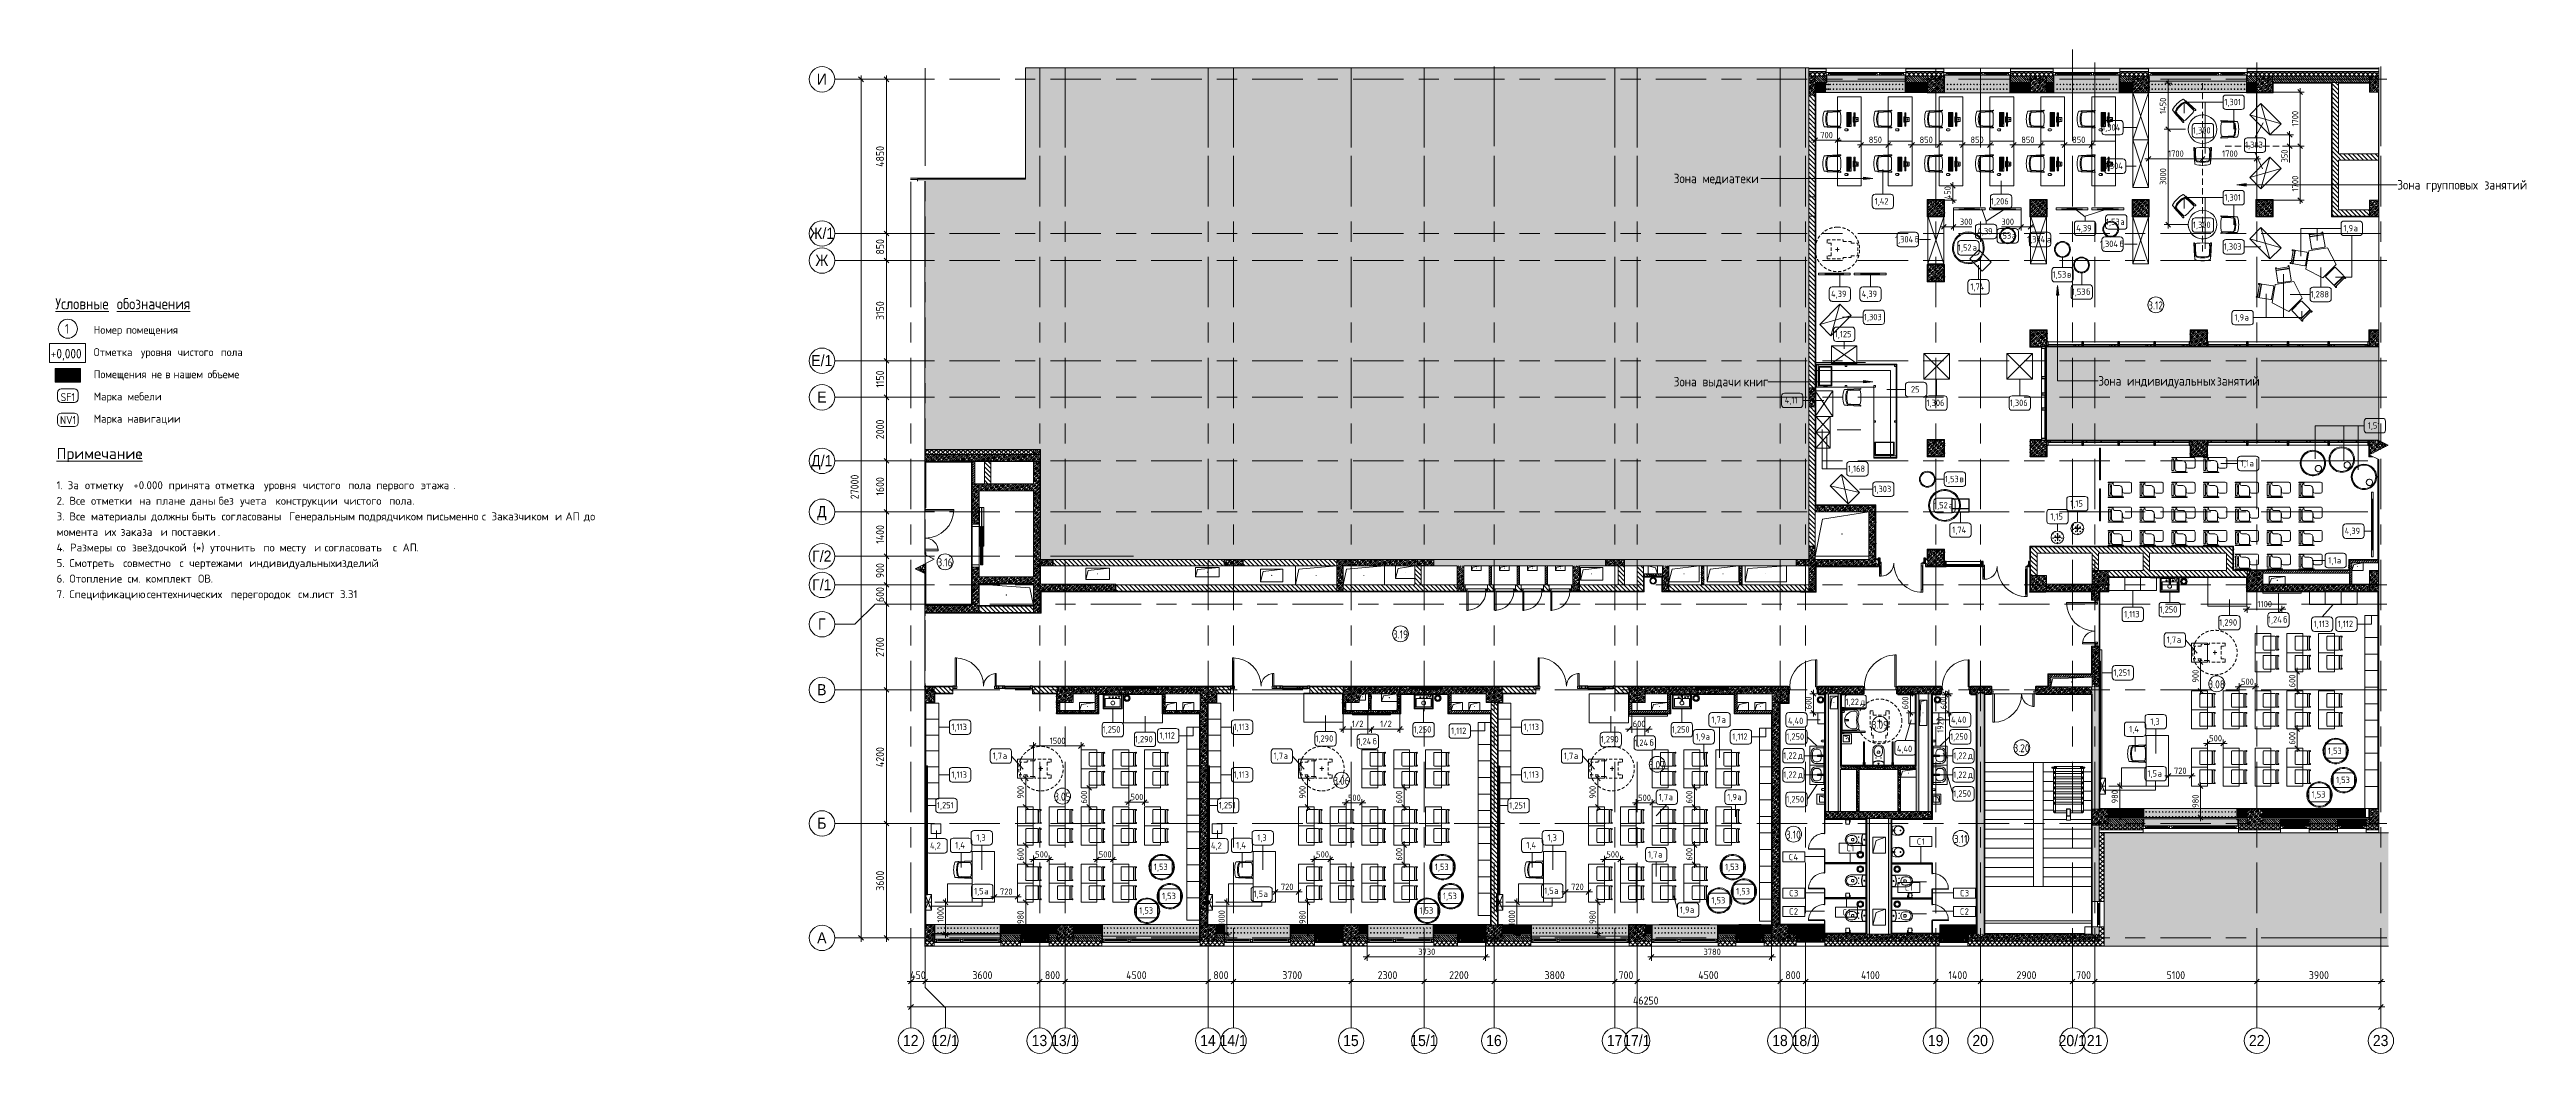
# Model space of a CAD drawing. Header units: millimetres. Extents: x 957 to 228198, y -8553 to 29000.
# Drawn here: x 957 to 78893, y -3632 to 27934 of the extents above; entities that cross this region are included whole.
import ezdxf

# ---------------------------------------------------------------- set-up
doc = ezdxf.new("R2010")
doc.units = ezdxf.units.MM
for name, pattern in [('200_ШТРИХ__ш1_п0_6_', [160, 100, -60]), ('ADSK_Штрих_ш2 п1', [300, 200, -100]), ('Осевая', [3175, 635, -476.25, 1587.5, -476.25])]:
    doc.linetypes.add(name, pattern=pattern)
for name, color, linetype, lineweight in [('0-1', 7, 'Continuous', 9), ('A-ANNO-DIMS', 7, 'Continuous', 9), ('A-ANNO-DIMS-100', 7, 'Continuous', 9), ('A-AREA-IDEN', 7, 'Continuous', 9), ('A-DETL', 7, 'Continuous', 9), ('A-DETL-1', 7, 'ADSK_Штрих_ш2 п1', 9), ('A-DETL-GENF', 7, 'Continuous', 9), ('A-DOOR', 7, 'Continuous', 9), ('A-DOOR-FRAM-2', 7, 'Continuous', 9), ('A-GENM', 7, 'Continuous', 9), ('A-GENM-1', 7, 'Continuous', 25), ('A-GENM-IDEN', 7, 'Continuous', 9), ('A-GLAZ', 7, 'Continuous', 9), ('A-GLAZ-1', 7, 'Continuous', 13), ('A-GLAZ-CURT', 7, 'Continuous', 9), ('A-GLAZ-CURT-1', 7, 'Continuous', 25), ('A-GLAZ-CWMG', 7, 'Continuous', 9), ('A-GLAZ-CWMG-1', 7, 'Continuous', 25), ('A-WALL', 7, 'Continuous', 9), ('G-ANNO-TEXT', 7, 'Continuous', 9), ('I-FURN', 7, 'Continuous', 9), ('I-FURN-IDEN', 7, 'Continuous', 9), ('I-WALL', 7, 'Continuous', 9), ('P-SANR-FIXT', 7, 'Continuous', 9), ('P-SANR-FIXT-1', 7, 'Continuous', 13), ('S-COLS', 7, 'Continuous', 9), ('S-STRS-1', 7, 'Continuous', 9), ('Знаки', 7, 'Continuous', 9), ('Оси', 7, 'Continuous', 9), ('Оси-1', 7, 'Continuous', 20), ('Оси-2', 7, 'Осевая', 9)]:
    doc.layers.add(name, color=color, linetype=linetype, lineweight=lineweight)
for name, color, linetype, lineweight, true_color in [('A-DETL-GENF-1', 7, 'Continuous', 9, 0xf5f5f5), ('A-DETL-GENF-2', 7, 'Continuous', 9, 0xd4d4d4), ('A-DOOR-1', 7, 'Continuous', 9, 0xc0c0c0), ('A-DOOR-FRAM-1', 7, 'Continuous', 9, 0xc0c0c0), ('A-WALL-1', 9, 'Continuous', 9, 0x808080), ('A-WALL-FNSH-1', 9, 'Continuous', 9, 0x808080), ('G-ANNO-TEXT-1', 7, 'Continuous', 9, 0x3c3c3c), ('G-ANNO-TEXT-2', 7, 'Continuous', 9, 0x008000), ('I-FURN-1', 9, 'Continuous', 9, 0x808080), ('I-FURN-2', 9, '200_ШТРИХ__ш1_п0_6_', 9, 0x808080), ('M-EQPM-1', 7, 'Continuous', 9, 0xb2b2b2), ('P-SANR-FIXT-2', 9, 'Continuous', 13, 0x808080), ('P-SANR-FIXT-3', 7, 'Continuous', 13, 0x260000)]:
    doc.layers.add(name, color=color, linetype=linetype, lineweight=lineweight, true_color=true_color)
doc.styles.add('Arial', font='arial.ttf', dxfattribs={"width": 0.9, "height": 350})
doc.styles.add('GOST Common', font='GOST_Common.ttf', dxfattribs={"height": 250})
doc.styles.add('GOST Common_1', font='GOST_Common.ttf', dxfattribs={"width": 0.9, "height": 300})
doc.styles.add('GOST Common_2', font='GOST_Common.ttf', dxfattribs={"width": 0.9, "height": 350})
doc.styles.add('GOST Common_3', font='GOST_Common.ttf', dxfattribs={"height": 200})
doc.styles.add('GOST Common_4', font='GOST_Common.ttf', dxfattribs={"width": 0.9, "height": 250})
doc.styles.add('ISOCPEUR', font='isocpeur.ttf', dxfattribs={"height": 250})
doc.styles.add('ISOCPEUR_1', font='isocpeur.ttf', dxfattribs={"height": 350})
doc.styles.add('ISOCPEUR_2', font='isocpeur.ttf', dxfattribs={"width": 0.9, "height": 250})
doc.styles.add('ISOCPEUR_3', font='isocpeur.ttf', dxfattribs={"width": 0.9, "height": 200})
doc.dimstyles.new('ISO-2_0_0_9К_Средний_округл2', dxfattribs={"dimscale": 304.8, "dimtxt": 199.196235, "dimasz": 0.492126, "dimexe": 0.393701, "dimexo": 0, "dimgap": 0, "dimtad": 1, "dimdec": 0, "dimrnd": 10, "dimzin": 0, "dimdsep": 46, "dimtxsty": 'ISOCPEUR_3', "dimblk1": 'OBLIQUE', "dimblk2": 'OBLIQUE', "dimsah": 1, "dimcen": 0.09, "dimdle": 0.393701, "dimazin": 0, "dimtfac": 1, "dimtdec": 4, "dimtix": 1, "dimtmove": 1, "dimatfit": 3, "dimfxl": 1, "dimtvp": 1, "dimtolj": 1, "dimtzin": 0, "dimarcsym": 2})
doc.dimstyles.new('ISO-2_0_0_9К_Средний_округл2_1', dxfattribs={"dimscale": 304.8, "dimtxt": 199.196235, "dimasz": 0.492126, "dimexe": 0.393701, "dimexo": 0, "dimgap": 0, "dimtad": 1, "dimdec": 0, "dimrnd": 10, "dimzin": 0, "dimdsep": 46, "dimtxsty": 'ISOCPEUR_3', "dimblk1": 'OBLIQUE', "dimblk2": 'OBLIQUE', "dimsah": 1, "dimcen": 0.09, "dimdle": 0.393701, "dimazin": 0, "dimtfac": 1, "dimtdec": 4, "dimtix": 1, "dimtmove": 0, "dimatfit": 3, "dimfxl": 1, "dimtvp": 1, "dimtolj": 1, "dimtzin": 0, "dimarcsym": 2})
doc.dimstyles.new('ISO-2_5_0_9К_БОЛЬШОЙ', dxfattribs={"dimscale": 304.8, "dimtxt": 248.995294, "dimasz": 0.492126, "dimexe": 0.393701, "dimexo": 0.984252, "dimgap": 0, "dimtad": 1, "dimdec": 0, "dimrnd": 10, "dimzin": 0, "dimdsep": 46, "dimtxsty": 'ISOCPEUR_2', "dimblk1": 'OBLIQUE', "dimblk2": 'OBLIQUE', "dimsah": 1, "dimcen": 0.09, "dimdle": 0.393701, "dimazin": 0, "dimtfac": 1, "dimtdec": 4, "dimtix": 1, "dimtmove": 0, "dimatfit": 3, "dimfxl": 1, "dimtvp": 1, "dimtolj": 1, "dimtzin": 0, "dimarcsym": 2})
doc.dimstyles.new('ISO-2_5_0_9К_БОЛЬШОЙ_1', dxfattribs={"dimscale": 304.8, "dimtxt": 248.995294, "dimasz": 0.492126, "dimexe": 0.393701, "dimexo": 0.984252, "dimgap": 0, "dimtad": 1, "dimdec": 0, "dimrnd": 10, "dimzin": 0, "dimdsep": 46, "dimtxsty": 'ISOCPEUR_2', "dimblk1": 'OBLIQUE', "dimblk2": 'OBLIQUE', "dimsah": 1, "dimcen": 0.09, "dimdle": 0.393701, "dimazin": 0, "dimtfac": 1, "dimtdec": 4, "dimtix": 1, "dimtmove": 2, "dimatfit": 3, "dimfxl": 1, "dimtvp": 1, "dimtolj": 1, "dimtzin": 0, "dimarcsym": 2})
pattern_1 = [(45, (-10247.55, 0), (-57.02463, 57.02463), []), (45, (-10190.526, 0), (-57.02463, 57.02463), [100.806, -20.161, 3.353, -16.808])]
pattern_2 = [(135, (-10247.55, 0), (-35.35534, -35.35534), [])]
pattern_3 = [(45, (-10247.55, 0), (-70.71068, 70.71068), []), (135, (-10247.55, 0), (-70.71068, -70.71068), [])]
pattern_4 = [(135, (-10247.55, 0), (-70.71068, -70.71068), [])]
pattern_5 = [(135, (-10247.55, 0), (-75.43415, -75.43415), [106.68, -17.78, 3.556, -17.78]), (135, (-10247.55, 75.39), (-75.43415, -75.43415), []), (50, (-10247.55, 0), (127.52922, -11.15758), [13.335, -146.685]), (355, (-10247.55, 0), (-24.66966, 133.74002), [10.668, -117.348]), (100.451, (-10236.92, -0.93), (102.85973, 122.58178), [11.333, -124.663]), (46.184, (-10247.55, 35.56), (189.75516, -29.43036), [20.002, -220.027]), (96.636, (-10231.74, 33.1), (166.1822, 173.1996), [17, -186.995]), (351.184, (-10247.55, 35.56), (166.18393, 173.1976), [16.002, -176.022]), (21, (-10229.77, 26.67), (106.13027, -71.58603), [13.335, -146.685]), (326, (-10229.77, 26.67), (43.26188, 128.93175), [10.668, -117.348]), (71.451, (-10220.93, 20.7), (149.39198, 57.34505), [11.333, -124.663]), (37.5, (-10247.55, 0), (2.162228, 59.188357), [3.353, -112.573, 3.353, -115.773, -117.792]), (37.5, (-10247.55, 0), (2.162228, 59.188357), [-235.052, 3.353, -114.44]), (7.5, (-10247.55, 0), (46.773857, 70.12615), [3.353, -64.567, 3.353, -109.906, -44.894]), (7.5, (-10247.55, 0), (46.773857, 70.12615), [-181.178, 3.353, -41.542]), (327.5, (-10287.2, 0), (94.91367, -4.010093), [3.353, -41.097, 3.353, -135.331, -184.023]), (327.5, (-10287.2, 0), (94.91367, -4.010093), [-183.134, 3.353, -180.67]), (317.5, (-10304.98, 0), (103.69057, 17.79882), [3.353, -54.432, 3.353, -88.748, -130.683]), (317.5, (-10304.98, 0), (103.69057, 17.79882), [-149.885, 3.353, -127.33])]
pattern_6 = [(45, (-10247.55, 0), (-35.35534, 35.35534), [])]
pattern_7 = [(0, (-10247.55, 0), (121.92, 30.48), [10.058, -81.382, 10.058, -81.382, -487.68]), (0, (-10247.55, 0), (121.92, 30.48), [-182.88, 10.058, -172.822, 10.058, -81.382, -213.36]), (0, (-10247.55, 0), (121.92, 30.48), [-457.2, 10.058, -50.902, 10.058, -142.342]), (120, (-10201.83, 15.24), (-87.356454, 90.345817), [10.058, -81.382, 10.058, -81.382, -487.68]), (120, (-10201.83, 15.24), (-87.356454, 90.345817), [-182.88, 10.058, -172.822, 10.058, -81.382, -213.36]), (120, (-10201.83, 15.24), (-87.356454, 90.345817), [-457.2, 10.058, -50.902, 10.058, -142.342]), (240, (-10186.59, 76.2), (-34.563546, -120.825817), [10.058, -81.382, 10.058, -81.382, -487.68]), (240, (-10186.59, 76.2), (-34.563546, -120.825817), [-182.88, 10.058, -172.822, 10.058, -81.382, -213.36]), (240, (-10186.59, 76.2), (-34.563546, -120.825817), [-457.2, 10.058, -50.902, 10.058, -142.342])]

msp = doc.modelspace()

# ---------------------------------------------------------------- texts
at = {"layer": 'A-AREA-IDEN', "char_height": 250, "attachment_point": 1, "style": 'GOST Common_4'}
for s, insert, width in [('3.12', (66988.1, 20015.2), 606.076), ('3.16', (28893.5, 11936.3), 606.076), ('3.19', (43222.8, 9670.9), 606.076), ('3.08', (68882.4, 8100.4), 663.797), ('3.09', (58287.8, 6825.9), 663.797), ('3.07', (51273.7, 5568.1), 663.797), ('3.20', (62749.2, 6091.3), 663.797), ('3.06', (41347.7, 5068.1), 663.797), ('3.05', (32566.2, 4568.1), 663.797), ('3.10', (55590.7, 3372.3), 606.076), ('3.11', (60876.2, 3238.5), 548.354)]:
    msp.add_mtext(s, dxfattribs=dict(at, insert=insert, width=width))
at = {"layer": 'A-GENM-IDEN', "char_height": 200, "attachment_point": 1, "style": 'GOST Common_3'}
for s, insert, width in [('\\fGOST Common|b0|i0|c204|p34|;С', (59717.8, 3129.8), 176.371), ('\\fGOST Common|b0|i0|c204|p34|;1', (59863.3, 3129.8), 120.253), ('\\fGOST Common|b0|i0|c204|p34|;С', (55686.7, 2643.7), 176.371), ('\\fGOST Common|b0|i0|c204|p34|;4', (55832.2, 2643.7), 200.422), ('\\fGOST Common|b0|i0|c204|p34|;С', (57498.6, 2923.6), 176.371), ('\\fGOST Common|b0|i0|c204|p34|;1', (57644.1, 2923.6), 120.253), ('\\fGOST Common|b0|i0|c204|p34|;С', (59340.3, 1682.4), 176.371), ('\\fGOST Common|b0|i0|c204|p34|;1', (59485.8, 1682.4), 120.253), ('\\fGOST Common|b0|i0|c204|p34|;С', (55696.2, 932.1), 176.371), ('\\fGOST Common|b0|i0|c204|p34|;С', (55699.7, 1510.4), 176.371), ('\\fGOST Common|b0|i0|c204|p34|;2', (55841.7, 932.1), 176.371), ('\\fGOST Common|b0|i0|c204|p34|;3', (55845.2, 1510.4), 168.354), ('\\fGOST Common|b0|i0|c204|p34|;С', (57382.2, 907.7), 176.371), ('\\fGOST Common|b0|i0|c204|p34|;1', (57527.7, 907.7), 120.253), ('\\fGOST Common|b0|i0|c204|p34|;С', (61071.7, 929.9), 176.371), ('\\fGOST Common|b0|i0|c204|p34|;С', (61075.2, 1510.4), 176.371), ('\\fGOST Common|b0|i0|c204|p34|;2', (61217.2, 929.9), 176.371), ('\\fGOST Common|b0|i0|c204|p34|;3', (61220.7, 1510.4), 168.354)]:
    msp.add_mtext(s, dxfattribs=dict(at, insert=insert, width=width))
at = {"layer": 'G-ANNO-TEXT', "attachment_point": 1}
for s, insert, char_height, width, style in [('Зона', (52060.8, 24033.2), 300, 981.266, 'GOST Common_1'), ('\\fGOST Common|b0|i0|c204|p34|;\\W.9; ', (52870.5, 24033.2), 300, 115.443, 'GOST Common_1'), ('медиатеки', (52965.7, 24033.2), 300, 2229.493, 'GOST Common_1'), ('Зона', (74827.1, 23832.5), 300, 981.266, 'GOST Common_1'), ('\\fGOST Common|b0|i0|c204|p34|;\\W.9; ', (75636.7, 23832.5), 300, 115.443, 'GOST Common_1'), ('групповых', (75732, 23832.5), 300, 2114.05, 'GOST Common_1'), ('\\fGOST Common|b0|i0|c204|p34|;\\W.9; ', (77476.2, 23832.5), 300, 115.443, 'GOST Common_1'), ('занятий', (77571.5, 23832.5), 300, 1724.43, 'GOST Common_1'), ('\\LУсловные', (1139.4, 20117.7), 350, 2215.063, 'GOST Common_2'), ('\\L\\fGOST Common|b0|i0|c204|p34|;\\W.9;\\L ', (2967, 20117.7), 350, 129.873, 'GOST Common_2'), ('\\Lобозначения', (3074.2, 20117.7), 350, 3015.948, 'GOST Common_2'), ('\\fGOST Common|b0|i0|c204|p34|;\\W.9;1', (1439.4, 19303.4), 300, 173.165, 'GOST Common_1'), ('Зона', (52060.8, 17641.4), 300, 981.266, 'GOST Common_1'), ('\\fGOST Common|b0|i0|c204|p34|;\\W.9; ', (52870.5, 17641.4), 300, 115.443, 'GOST Common_1'), ('выдачи', (52965.7, 17641.4), 300, 1457.468, 'GOST Common_1'), ('\\fGOST Common|b0|i0|c204|p34|;\\W.9; ', (54168.2, 17641.4), 300, 115.443, 'GOST Common_1'), ('книг', (54263.5, 17641.4), 300, 923.544, 'GOST Common_1'), ('Зона', (65420, 17665.7), 300, 981.266, 'GOST Common_1'), ('\\fGOST Common|b0|i0|c204|p34|;\\W.9; ', (66229.6, 17665.7), 300, 115.443, 'GOST Common_1'), ('индивидуальных', (66324.8, 17665.7), 300, 3311.771, 'GOST Common_1'), ('\\fGOST Common|b0|i0|c204|p34|;\\W.9; ', (69057.3, 17665.7), 300, 115.443, 'GOST Common_1'), ('занятий', (69152.6, 17665.7), 300, 1724.43, 'GOST Common_1'), ('\\LПримечание', (1178.1, 15407.8), 350, 3110.548, 'ISOCPEUR_1'), ('\\L\\fISOCPEUR|b0|i0|c204|p34|;\\L:', (3744.6, 15407.8), 350, 128.27, 'ISOCPEUR_1'), ('1. ', (1178.1, 14359.9), 250, 424.894, 'ISOCPEUR'), ('За', (1528.7, 14359.9), 250, 472.996, 'ISOCPEUR'), ('\\fISOCPEUR|b0|i0|c204|p34|; ', (1919, 14359.9), 250, 184.388, 'ISOCPEUR'), ('отметку', (2071.1, 14359.9), 250, 1651.476, 'ISOCPEUR'), (' +0.000 ', (3433.7, 14359.9), 250, 1539.24, 'ISOCPEUR'), ('принята', (4703.7, 14359.9), 250, 1595.358, 'ISOCPEUR'), ('\\fISOCPEUR|b0|i0|c204|p34|; ', (6020, 14359.9), 250, 184.388, 'ISOCPEUR'), ('отметка', (6172.2, 14359.9), 250, 1675.527, 'ISOCPEUR'), ('\\fISOCPEUR|b0|i0|c204|p34|; ', (7554.6, 14359.9), 250, 184.388, 'ISOCPEUR'), ('уровня', (7706.7, 14359.9), 250, 1298.734, 'ISOCPEUR'), ('\\fISOCPEUR|b0|i0|c204|p34|; ', (8778.3, 14359.9), 250, 184.388, 'ISOCPEUR'), ('чистого', (8930.4, 14359.9), 250, 1539.24, 'ISOCPEUR'), ('\\fISOCPEUR|b0|i0|c204|p34|; ', (10200.4, 14359.9), 250, 184.388, 'ISOCPEUR'), ('пола', (10352.6, 14359.9), 250, 889.873, 'ISOCPEUR'), ('\\fISOCPEUR|b0|i0|c204|p34|; ', (11086.8, 14359.9), 250, 184.388, 'ISOCPEUR'), ('первого', (11238.9, 14359.9), 250, 1515.189, 'ISOCPEUR'), ('\\fISOCPEUR|b0|i0|c204|p34|; ', (12489.1, 14359.9), 250, 184.388, 'ISOCPEUR'), ('этажа', (12641.2, 14359.9), 250, 1242.616, 'ISOCPEUR'), ('\\fISOCPEUR|b0|i0|c204|p34|;.', (13666.5, 14359.9), 250, 88.186, 'ISOCPEUR'), ('2. ', (1178.1, 13870.4), 250, 489.029, 'ISOCPEUR'), ('3. ', (1178.1, 13381), 250, 489.029, 'ISOCPEUR'), ('Все', (1581.6, 13870.4), 250, 641.35, 'ISOCPEUR'), ('Все', (1581.6, 13381), 250, 641.35, 'ISOCPEUR'), ('\\fISOCPEUR|b0|i0|c204|p34|; ', (2110.8, 13870.4), 250, 184.388, 'ISOCPEUR'), ('\\fISOCPEUR|b0|i0|c204|p34|; ', (2110.8, 13381), 250, 184.388, 'ISOCPEUR'), ('отметки', (2262.9, 13870.4), 250, 1651.476, 'ISOCPEUR'), ('материалы', (2262.9, 13381), 250, 2100.421, 'ISOCPEUR'), ('\\fISOCPEUR|b0|i0|c204|p34|; ', (3625.5, 13870.4), 250, 184.388, 'ISOCPEUR'), ('на', (3777.7, 13870.4), 250, 456.962, 'ISOCPEUR'), ('\\fISOCPEUR|b0|i0|c204|p34|; ', (3996, 13381), 250, 184.388, 'ISOCPEUR'), ('должны', (4148.1, 13381), 250, 1378.902, 'ISOCPEUR'), ('\\fISOCPEUR|b0|i0|c204|p34|; ', (4154.7, 13870.4), 250, 184.388, 'ISOCPEUR'), ('плане', (4306.8, 13870.4), 250, 1106.329, 'ISOCPEUR'), ('\\fISOCPEUR|b0|i0|c204|p34|; ', (5219.7, 13870.4), 250, 184.388, 'ISOCPEUR'), ('\\fISOCPEUR|b0|i0|c204|p34|; ', (5285.8, 13381), 250, 184.388, 'ISOCPEUR'), ('даны', (5371.8, 13870.4), 250, 913.924, 'ISOCPEUR'), ('быть', (5437.9, 13381), 250, 945.991, 'ISOCPEUR'), ('\\fISOCPEUR|b0|i0|c204|p34|; ', (6125.9, 13870.4), 250, 184.388, 'ISOCPEUR'), ('\\fISOCPEUR|b0|i0|c204|p34|; ', (6218.5, 13381), 250, 184.388, 'ISOCPEUR'), ('без', (6278, 13870.4), 250, 633.333, 'ISOCPEUR'), ('согласованы', (6370.6, 13381), 250, 2389.029, 'ISOCPEUR'), ('\\fISOCPEUR|b0|i0|c204|p34|; ', (6800.5, 13870.4), 250, 184.388, 'ISOCPEUR'), ('учета', (6952.7, 13870.4), 250, 1162.447, 'ISOCPEUR'), ('\\fISOCPEUR|b0|i0|c204|p34|; ', (7911.8, 13870.4), 250, 184.388, 'ISOCPEUR'), ('конструкции', (8063.9, 13870.4), 250, 2429.113, 'ISOCPEUR'), ('\\fISOCPEUR|b0|i0|c204|p34|; ', (8341.7, 13381), 250, 184.388, 'ISOCPEUR'), ('Генеральным', (8493.9, 13381), 250, 2453.164, 'ISOCPEUR'), ('\\fISOCPEUR|b0|i0|c204|p34|; ', (10068.1, 13870.4), 250, 184.388, 'ISOCPEUR'), ('чистого', (10220.3, 13870.4), 250, 1539.24, 'ISOCPEUR'), ('\\fISOCPEUR|b0|i0|c204|p34|; ', (10517.9, 13381), 250, 184.388, 'ISOCPEUR'), ('подрядчиком', (10670.1, 13381), 250, 2405.062, 'ISOCPEUR'), ('\\fISOCPEUR|b0|i0|c204|p34|; ', (11490.3, 13870.4), 250, 184.388, 'ISOCPEUR'), ('пола', (11642.4, 13870.4), 250, 889.873, 'ISOCPEUR'), ('\\fISOCPEUR|b0|i0|c204|p34|;.', (12376.6, 13870.4), 250, 88.186, 'ISOCPEUR'), ('\\fISOCPEUR|b0|i0|c204|p34|; ', (12654.4, 13381), 250, 184.388, 'ISOCPEUR'), ('письменно', (12806.6, 13381), 250, 1940.084, 'ISOCPEUR'), ('\\fISOCPEUR|b0|i0|c204|p34|; ', (14407.3, 13381), 250, 184.388, 'ISOCPEUR'), ('\\fISOCPEUR|b0|i0|c204|p34|;с', (14559.4, 13381), 250, 184.388, 'ISOCPEUR'), ('\\fISOCPEUR|b0|i0|c204|p34|; ', (14711.6, 13381), 250, 184.388, 'ISOCPEUR'), ('Заказчиком', (14863.7, 13381), 250, 2236.708, 'ISOCPEUR'), ('\\fISOCPEUR|b0|i0|c204|p34|; ', (16709.2, 13381), 250, 184.388, 'ISOCPEUR'), ('\\fISOCPEUR|b0|i0|c204|p34|;и', (16861.3, 13381), 250, 216.456, 'ISOCPEUR'), ('\\fISOCPEUR|b0|i0|c204|p34|; ', (17039.9, 13381), 250, 184.388, 'ISOCPEUR'), ('АП', (17192, 13381), 250, 513.08, 'ISOCPEUR'), ('\\fISOCPEUR|b0|i0|c204|p34|; ', (17615.4, 13381), 250, 184.388, 'ISOCPEUR'), ('до', (17767.5, 13381), 250, 432.911, 'ISOCPEUR'), ('\\fISOCPEUR|b0|i0|c204|p34|; ', (18124.7, 13381), 250, 184.388, 'ISOCPEUR'), ('момента', (1178.1, 12891.5), 250, 1643.459, 'ISOCPEUR'), ('\\fISOCPEUR|b0|i0|c204|p34|; ', (2534.1, 12891.5), 250, 184.388, 'ISOCPEUR'), ('их', (2686.3, 12891.5), 250, 432.911, 'ISOCPEUR'), ('\\fISOCPEUR|b0|i0|c204|p34|; ', (3043.5, 12891.5), 250, 184.388, 'ISOCPEUR'), ('заказа', (3195.6, 12891.5), 250, 1338.818, 'ISOCPEUR'), ('\\fISOCPEUR|b0|i0|c204|p34|; ', (4300.2, 12891.5), 250, 184.388, 'ISOCPEUR'), ('\\fISOCPEUR|b0|i0|c204|p34|;и', (4452.4, 12891.5), 250, 216.456, 'ISOCPEUR'), ('\\fISOCPEUR|b0|i0|c204|p34|; ', (4631, 12891.5), 250, 184.388, 'ISOCPEUR'), ('поставки', (4783.1, 12891.5), 250, 1779.746, 'ISOCPEUR'), ('\\fISOCPEUR|b0|i0|c204|p34|;.', (6251.5, 12891.5), 250, 88.186, 'ISOCPEUR'), ('4. ', (1178.1, 12402), 250, 513.08, 'ISOCPEUR'), ('5. ', (1178.1, 11912.5), 250, 489.029, 'ISOCPEUR'), ('Смотреть', (1581.6, 11912.5), 250, 1867.932, 'ISOCPEUR'), ('Размеры', (1601.5, 12402), 250, 1595.358, 'ISOCPEUR'), ('\\fISOCPEUR|b0|i0|c204|p34|; ', (2917.8, 12402), 250, 184.388, 'ISOCPEUR'), ('со', (3069.9, 12402), 250, 400.844, 'ISOCPEUR'), ('\\fISOCPEUR|b0|i0|c204|p34|; ', (3122.8, 11912.5), 250, 184.388, 'ISOCPEUR'), ('совместно', (3275, 11912.5), 250, 1964.134, 'ISOCPEUR'), ('\\fISOCPEUR|b0|i0|c204|p34|; ', (3400.6, 12402), 250, 184.388, 'ISOCPEUR'), ('звездочкой', (3552.8, 12402), 250, 2132.489, 'ISOCPEUR'), ('\\fISOCPEUR|b0|i0|c204|p34|; ', (4895.5, 11912.5), 250, 184.388, 'ISOCPEUR'), ('\\fISOCPEUR|b0|i0|c204|p34|;с', (5047.7, 11912.5), 250, 184.388, 'ISOCPEUR'), ('\\fISOCPEUR|b0|i0|c204|p34|; ', (5199.8, 11912.5), 250, 184.388, 'ISOCPEUR'), ('чертежами', (5351.9, 11912.5), 250, 2108.438, 'ISOCPEUR'), (' (*) ', (5312.3, 12402), 250, 849.789, 'ISOCPEUR'), ('уточнить', (6013.4, 12402), 250, 1843.881, 'ISOCPEUR'), ('\\fISOCPEUR|b0|i0|c204|p34|; ', (7091.6, 11912.5), 250, 184.388, 'ISOCPEUR'), ('индивидуальных', (7243.7, 11912.5), 250, 3078.48, 'ISOCPEUR'), ('\\fISOCPEUR|b0|i0|c204|p34|; ', (7534.8, 12402), 250, 184.388, 'ISOCPEUR'), ('по', (7686.9, 12402), 250, 432.911, 'ISOCPEUR'), ('\\fISOCPEUR|b0|i0|c204|p34|; ', (8044.1, 12402), 250, 184.388, 'ISOCPEUR'), ('месту', (8196.2, 12402), 250, 1130.379, 'ISOCPEUR'), ('\\fISOCPEUR|b0|i0|c204|p34|; ', (9128.9, 12402), 250, 184.388, 'ISOCPEUR'), ('\\fISOCPEUR|b0|i0|c204|p34|;и', (9281, 12402), 250, 216.456, 'ISOCPEUR'), ('\\fISOCPEUR|b0|i0|c204|p34|; ', (9459.6, 12402), 250, 184.388, 'ISOCPEUR'), ('согласовать', (9611.7, 12402), 250, 2421.096, 'ISOCPEUR'), ('\\fISOCPEUR|b0|i0|c204|p34|; ', (9783.7, 11912.5), 250, 184.388, 'ISOCPEUR'), ('изделий', (9935.9, 11912.5), 250, 1499.156, 'ISOCPEUR'), ('\\fISOCPEUR|b0|i0|c204|p34|;.', (11172.8, 11912.5), 250, 88.186, 'ISOCPEUR'), ('\\fISOCPEUR|b0|i0|c204|p34|; ', (11609.3, 12402), 250, 184.388, 'ISOCPEUR'), ('\\fISOCPEUR|b0|i0|c204|p34|;с', (11761.5, 12402), 250, 184.388, 'ISOCPEUR'), ('\\fISOCPEUR|b0|i0|c204|p34|; ', (11913.6, 12402), 250, 184.388, 'ISOCPEUR'), ('АП', (12065.7, 12402), 250, 513.08, 'ISOCPEUR'), ('\\fISOCPEUR|b0|i0|c204|p34|;.', (12489.1, 12402), 250, 88.186, 'ISOCPEUR'), ('7. ', (1178.1, 10933.6), 250, 489.029, 'ISOCPEUR'), ('6. ', (1178.1, 11423), 250, 489.029, 'ISOCPEUR'), ('Отопление', (1581.6, 11423), 250, 2028.269, 'ISOCPEUR'), ('Спецификацию', (1581.6, 10933.6), 250, 2765.822, 'ISOCPEUR'), ('\\fISOCPEUR|b0|i0|c204|p34|; ', (3255.1, 11423), 250, 184.388, 'ISOCPEUR'), ('см', (3407.3, 11423), 250, 424.894, 'ISOCPEUR'), ('. ', (3757.8, 11423), 250, 272.574, 'ISOCPEUR'), ('\\fISOCPEUR|b0|i0|c204|p34|; ', (3863.7, 10933.6), 250, 184.388, 'ISOCPEUR'), ('комплект', (3982.7, 11423), 250, 1811.814, 'ISOCPEUR'), ('\\fISOCPEUR|b0|i0|c204|p34|; ', (5477.6, 11423), 250, 184.388, 'ISOCPEUR'), ('ОВ', (5629.8, 11423), 250, 481.013, 'ISOCPEUR'), ('\\fISOCPEUR|b0|i0|c204|p34|;.', (6026.6, 11423), 250, 88.186, 'ISOCPEUR'), ('\\fISOCPEUR|b0|i0|c204|p34|; ', (6509.5, 10933.6), 250, 184.388, 'ISOCPEUR'), ('\\fISOCPEUR|b0|i0|c204|p34|; ', (8626.2, 10933.6), 250, 184.388, 'ISOCPEUR'), (' 3.31', (9935.9, 10933.6), 250, 857.806, 'ISOCPEUR'), ('сентехнических', (4015.8, 10933.6), 250, 3022.362, 'ISOCPEUR'), ('перегородок', (6661.6, 10933.6), 250, 2381.012, 'ISOCPEUR'), ('см', (8778.3, 10933.6), 250, 424.894, 'ISOCPEUR'), ('\\fISOCPEUR|b0|i0|c204|p34|;.', (9128.9, 10933.6), 250, 88.186, 'ISOCPEUR'), ('лист', (9201.6, 10933.6), 250, 889.873, 'ISOCPEUR')]:
    msp.add_mtext(s, dxfattribs=dict(at, insert=insert, char_height=char_height, width=width, style=style))
at = {"layer": 'G-ANNO-TEXT-1', "attachment_point": 1}
for s, insert, char_height, width, style in [('Номер', (2345.7, 19246.1), 250, 1130.379, 'GOST Common'), ('\\fGOST Common|b0|i0|c204|p34|; ', (3278.4, 19246.1), 250, 104.219, 'GOST Common'), ('помещения', (3364.4, 19246.1), 250, 2060.337, 'GOST Common'), ('+0,000', (997, 18523.4), 300, 1269.873, 'GOST Common_1'), ('Отметка', (2345.7, 18546.1), 250, 1699.578, 'GOST Common'), ('\\fGOST Common|b0|i0|c204|p34|; ', (3748, 18546.1), 250, 104.219, 'GOST Common'), ('уровня', (3834, 18546.1), 250, 1298.734, 'GOST Common'), ('\\fGOST Common|b0|i0|c204|p34|; ', (4905.6, 18546.1), 250, 104.219, 'GOST Common'), ('чистого', (4991.6, 18546.1), 250, 1539.24, 'GOST Common'), ('\\fGOST Common|b0|i0|c204|p34|; ', (6261.6, 18546.1), 250, 104.219, 'GOST Common'), ('пола', (6347.5, 18546.1), 250, 889.873, 'GOST Common'), ('Марка', (2345.7, 17151.9), 250, 1186.497, 'GOST Common'), ('Помещения', (2348.1, 17849.1), 250, 2084.387, 'GOST Common'), ('\\fGOST Common|b0|i0|c204|p34|; ', (3324.7, 17151.9), 250, 104.219, 'GOST Common'), ('мебели', (3410.7, 17151.9), 250, 1322.784, 'GOST Common'), ('\\fGOST Common|b0|i0|c204|p34|; ', (4067.9, 17849.1), 250, 104.219, 'GOST Common'), ('не', (4153.9, 17849.1), 250, 432.911, 'GOST Common'), ('\\fGOST Common|b0|i0|c204|p34|; ', (4511.1, 17849.1), 250, 104.219, 'GOST Common'), ('\\fGOST Common|b0|i0|c204|p34|;в', (4597.1, 17849.1), 250, 216.456, 'GOST Common'), ('\\fGOST Common|b0|i0|c204|p34|; ', (4775.7, 17849.1), 250, 104.219, 'GOST Common'), ('нашем', (4861.6, 17849.1), 250, 1186.497, 'GOST Common'), ('\\fGOST Common|b0|i0|c204|p34|; ', (5840.6, 17849.1), 250, 104.219, 'GOST Common'), ('объеме', (5926.6, 17849.1), 250, 1362.869, 'GOST Common'), ('Марка', (2345.7, 16451.9), 250, 1186.497, 'GOST Common'), ('\\fGOST Common|b0|i0|c204|p34|; ', (3324.7, 16451.9), 250, 104.219, 'GOST Common'), ('навигации', (3410.7, 16451.9), 250, 2020.253, 'GOST Common')]:
    msp.add_mtext(s, dxfattribs=dict(at, insert=insert, char_height=char_height, width=width, style=style))
at = {"layer": 'G-ANNO-TEXT-2', "char_height": 250, "attachment_point": 1, "style": 'ISOCPEUR_2'}
for s, insert, width in [('NV1', (1286.1, 16411), 598.861), ('SF1', (1305.9, 17129.2), 548.354)]:
    msp.add_mtext(s, dxfattribs=dict(at, insert=insert, width=width))
at = {"layer": 'I-FURN-IDEN', "char_height": 200, "attachment_point": 1, "style": 'GOST Common_3'}
for s, insert, width in [('1,301', (69387.9, 26384.7), 673.417), ('1,304', (65542, 25587.5), 753.586), ('1,300', (68398.3, 25493.5), 729.536), ('1,303', (70038.9, 25038), 721.519), ('1,304', (65624.1, 24376.7), 753.586), ('1,301', (69387.9, 23384.7), 673.417), ('1,42', (58386.3, 23264.2), 585.232), ('1,206', (62041.9, 23264.2), 737.552), ('1,53', (65660.9, 22619.8), 553.164), ('1,304', (59025.7, 22068.1), 753.586), ('\\fGOST Common|b0|i0|c204|p34|;б', (59647.5, 22068.1), 176.371), ('4,39', (61612, 22323.2), 633.333), ('1,53', (62245.4, 22186.1), 553.164), ('\\fGOST Common|b0|i0|c204|p34|;а', (62701.9, 22186.1), 200.422), ('1,304', (63180, 22068.1), 753.586), ('\\fGOST Common|b0|i0|c204|p34|;а', (63801.8, 22068.1), 200.422), ('4,39', (64726.7, 22419.6), 633.333), ('1,304', (65469.5, 21924.4), 753.586), ('\\fGOST Common|b0|i0|c204|p34|;б', (66091.2, 21924.4), 176.371), ('\\fGOST Common|b0|i0|c204|p34|;а', (66117.3, 22619.8), 200.422), ('1,300', (68398.3, 22523.6), 729.536), ('1,303', (69367.9, 21840.4), 721.519), ('1,9', (73137.9, 22420), 384.81), ('\\fGOST Common|b0|i0|c204|p34|;а', (73455.4, 22420), 200.422), ('1,52', (61003.4, 21807.1), 561.181), ('\\fGOST Common|b0|i0|c204|p34|;а', (61466.5, 21807.1), 200.422), ('4,39', (57013.1, 20352.2), 633.333), ('4,39', (57977.6, 20352.2), 633.333), ('1,74', (61396.5, 20580), 585.232), ('1,53', (63979.5, 20963.5), 553.164), ('\\fGOST Common|b0|i0|c204|p34|;в', (64435.9, 20963.5), 176.371), ('1,53', (64585, 20417.9), 553.164), ('\\fGOST Common|b0|i0|c204|p34|;б', (65041.4, 20417.9), 176.371), ('1,288', (72099.2, 20341), 737.552), ('1,303', (58046.6, 19624.1), 721.519), ('1,9', (69705.9, 19612.5), 384.81), ('\\fGOST Common|b0|i0|c204|p34|;а', (70023.4, 19612.5), 200.422), ('1,125', (57128.7, 19088.1), 681.434), ('25', (59526.8, 17351.9), 352.742), ('4,11', (55555.5, 17009.7), 529.114), ('1,306', (60016, 16927), 729.536), ('1,306', (62635, 16927), 729.536), ('1,51', (73900.7, 16214.7), 505.063), ('1,168', (57543.9, 14855.8), 681.434), ('1,1', (69907.1, 15026.6), 328.692), ('\\fGOST Common|b0|i0|c204|p34|;а', (70178.3, 15026.6), 200.422), ('1,303', (58344.2, 14217.1), 721.519), ('1,53', (60595.2, 14530.5), 553.164), ('\\fGOST Common|b0|i0|c204|p34|;в', (61051.6, 14530.5), 176.371), ('1,52', (60253.4, 13707.1), 561.181), ('\\fGOST Common|b0|i0|c204|p34|;а', (60716.5, 13707.1), 200.422), ('1,15', (63913.2, 13354.1), 505.063), ('1,15', (64538.8, 13761.5), 505.063), ('1,74', (60825.9, 12932), 585.232), ('4,39', (73176.2, 12898.6), 633.333), ('1,1', (72656.3, 11975.2), 328.692), ('\\fGOST Common|b0|i0|c204|p34|;а', (72927.5, 11975.2), 200.422), ('1,113', (66233.9, 10282.3), 617.299), ('1,250', (67348.4, 10430.2), 737.552), ('1,7', (67573.9, 9478), 384.81), ('\\fGOST Common|b0|i0|c204|p34|;а', (67891.4, 9478), 200.422), ('1,290', (69227, 10019.3), 737.552), ('1,24', (70759.8, 10110.4), 585.232), ('\\fGOST Common|b0|i0|c204|p34|;б', (71242.7, 10110.4), 176.371), ('1,113', (72196, 9974.7), 617.299), ('1,112', (72954.5, 9974.7), 625.316), ('1,251', (65897.5, 8444.7), 681.434), ('1,22', (57468.1, 7524.4), 561.181), ('\\fGOST Common|b0|i0|c204|p34|;д', (57931.1, 7524.4), 176.371), ('1,113', (29335.8, 6735.8), 617.299), ('1,250', (34092.7, 6655.9), 737.552), ('1,290', (35107, 6352.3), 737.552), ('1,112', (35884.5, 6465.7), 625.316), ('1,113', (38210.8, 6735.8), 617.299), ('1,290', (40787, 6369.3), 737.552), ('1,24', (42112.3, 6283.5), 585.232), ('\\fGOST Common|b0|i0|c204|p34|;б', (42595.2, 6283.5), 176.371), ('1,250', (43873.4, 6655.9), 737.552), ('1,112', (45055.2, 6614.2), 625.316), ('1,113', (47336.5, 6735.8), 617.299), ('1,290', (49766, 6348.3), 737.552), ('1,24', (50821.3, 6239.4), 585.232), ('\\fGOST Common|b0|i0|c204|p34|;б', (51304.2, 6239.4), 176.371), ('1,250', (52000.2, 6655.9), 737.552), ('1,9', (52750.9, 6431.2), 384.81), ('\\fGOST Common|b0|i0|c204|p34|;а', (53068.4, 6431.2), 200.422), ('1,7', (53250.1, 6963.2), 384.81), ('\\fGOST Common|b0|i0|c204|p34|;а', (53567.6, 6963.2), 200.422), ('1,112', (53904.5, 6431.2), 625.316), ('1,250', (55604.8, 6431.2), 737.552), ('4,40', (55657.3, 6924.3), 665.401), ('1,250', (60756.7, 6431.2), 737.552), ('4,40', (60786.2, 6963.2), 665.401), ('1,4', (66394.3, 6667.9), 408.861), ('1,3', (67058.7, 6905.8), 376.793), ('1,7', (30633.9, 5828), 384.81), ('\\fGOST Common|b0|i0|c204|p34|;а', (30951.4, 5828), 200.422), ('1,7', (39473.9, 5828), 384.81), ('\\fGOST Common|b0|i0|c204|p34|;а', (39791.4, 5828), 200.422), ('1,7', (48604.6, 5828), 384.81), ('\\fGOST Common|b0|i0|c204|p34|;а', (48922.1, 5828), 200.422), ('1,22', (55509.2, 5838.2), 561.181), ('\\fGOST Common|b0|i0|c204|p34|;д', (55972.2, 5838.2), 176.371), ('4,40', (59082.2, 6046.8), 665.401), ('1,22', (60857.7, 5834), 561.181), ('\\fGOST Common|b0|i0|c204|p34|;д', (61320.7, 5834), 176.371), ('1,53', (72646.3, 5984.3), 553.164), ('1,113', (29335.8, 5235.8), 617.299), ('1,113', (38210.8, 5235.8), 617.299), ('1,113', (47336.5, 5235.8), 617.299), ('1,22', (55509.2, 5236), 561.181), ('\\fGOST Common|b0|i0|c204|p34|;д', (55972.2, 5236), 176.371), ('1,22', (60857.7, 5234), 561.181), ('\\fGOST Common|b0|i0|c204|p34|;д', (61320.7, 5234), 176.371), ('1,5', (66967.2, 5271.6), 384.81), ('\\fGOST Common|b0|i0|c204|p34|;а', (67284.7, 5271.6), 200.422), ('1,53', (72901.8, 5069.6), 553.164), ('1,251', (28879.6, 4272.9), 681.434), ('1,251', (37747.8, 4272.9), 681.434), ('1,251', (46885.3, 4268.8), 681.434), ('1,7', (51588.1, 4531.2), 384.81), ('\\fGOST Common|b0|i0|c204|p34|;а', (51905.6, 4531.2), 200.422), ('1,9', (53748.2, 4531.2), 384.81), ('\\fGOST Common|b0|i0|c204|p34|;а', (54065.7, 4531.2), 200.422), ('1,250', (55604.8, 4459.6), 737.552), ('1,250', (60857.7, 4639.5), 737.552), ('1,53', (72133.8, 4614.1), 553.164), ('1,3', (30118.7, 3255.8), 376.793), ('1,3', (38958.7, 3255.8), 376.793), ('1,3', (48089.4, 3255.8), 376.793), ('4,2', (28661.6, 3004), 464.979), ('1,4', (29454.3, 3017.9), 408.861), ('4,2', (37501.6, 3004), 464.979), ('1,4', (38294.3, 3017.9), 408.861), ('1,4', (47425, 3017.9), 408.861), ('1,7', (51252.6, 2727.6), 384.81), ('\\fGOST Common|b0|i0|c204|p34|;а', (51570.1, 2727.6), 200.422), ('1,5', (30048.8, 1571.8), 384.81), ('1,53', (35706.3, 2334.3), 553.164), ('1,53', (44546.3, 2334.3), 553.164), ('1,5', (47984.7, 1584.7), 384.81), ('1,53', (53677, 2334.3), 553.164), ('1,53', (54026.8, 1567.3), 553.164), ('\\fGOST Common|b0|i0|c204|p34|;а', (30366.3, 1571.8), 200.422), ('1,53', (35246, 964.1), 553.164), ('1,53', (35961.8, 1419.6), 553.164), ('1,5', (38840.2, 1485.6), 384.81), ('\\fGOST Common|b0|i0|c204|p34|;а', (39157.7, 1485.6), 200.422), ('1,53', (44061.2, 964.1), 553.164), ('1,53', (44801.8, 1419.6), 553.164), ('\\fGOST Common|b0|i0|c204|p34|;а', (48302.2, 1584.7), 200.422), ('1,9', (52256.7, 986.5), 384.81), ('\\fGOST Common|b0|i0|c204|p34|;а', (52574.2, 986.5), 200.422), ('1,53', (53248.7, 1284.3), 553.164)]:
    msp.add_mtext(s, dxfattribs=dict(at, insert=insert, width=width))
at = {"layer": 'Оси', "char_height": 350, "attachment_point": 1, "style": 'Arial'}
for s, insert, width in [('\\fArial|b0|i0|c204|p34|;\\W.9;И', (25098.7, 27181), 389.62), ('\\fArial|b0|i0|c204|p34|;\\W.9;Ж', (24866.5, 22331), 497.848), ('/1', (25277.2, 22331), 454.557), ('\\fArial|b0|i0|c204|p34|;\\W.9;Ж', (25054.1, 21481), 497.848), ('\\fArial|b0|i0|c204|p34|;\\W.9;Е', (24923.2, 18331), 360.759), ('/1', (25220.8, 18331), 454.557), ('\\fArial|b0|i0|c204|p34|;\\W.9;Е', (25110.4, 17181), 360.759), ('\\fArial|b0|i0|c204|p34|;\\W.9;Д', (24920, 15181), 367.975), ('/1', (25223.6, 15181), 454.557), ('\\fArial|b0|i0|c204|p34|;\\W.9;Д', (25107.7, 13581), 367.975), ('\\fArial|b0|i0|c204|p34|;\\W.9;Г', (24949.7, 12181), 295.823), ('/2', (25193.8, 12181), 454.557), ('\\fArial|b0|i0|c204|p34|;\\W.9;Г', (24949.7, 11281), 295.823), ('/1', (25193.8, 11281), 454.557), ('\\fArial|b0|i0|c204|p34|;\\W.9;Г', (25137.4, 10046), 295.823), ('\\fArial|b0|i0|c204|p34|;\\W.9;В', (25110.4, 7981), 360.759), ('\\fArial|b0|i0|c204|p34|;\\W.9;Б', (25113.5, 3781), 353.544), ('\\fArial|b0|i0|c204|p34|;\\W.9;А', (25110.4, 181), 360.759), ('12', (27809.8, -3050.9), 606.076), ('12/1', (28707.2, -3050.9), 1060.633), ('13', (31859.8, -3050.9), 606.076), ('13/1', (32472.2, -3050.9), 1060.633), ('14', (37159.8, -3050.9), 606.076), ('14/1', (37772.2, -3050.9), 1060.633), ('15', (41659.8, -3050.9), 606.076), ('15/1', (43772.2, -3050.9), 1060.633), ('16', (46159.8, -3050.9), 606.076), ('17', (49959.8, -3050.9), 606.076), ('17/1', (50472.2, -3050.9), 1060.633), ('18', (55159.8, -3050.9), 606.076), ('18/1', (55772.2, -3050.9), 1060.633), ('19', (60059.8, -3050.9), 606.076), ('20', (61459.8, -3050.9), 606.076), ('20/1', (64172.2, -3050.9), 1060.633), ('21', (65059.8, -3050.9), 606.076), ('22', (70159.8, -3050.9), 606.076), ('23', (74059.8, -3050.9), 606.076)]:
    msp.add_mtext(s, dxfattribs=dict(at, insert=insert, width=width))

# ---------------------------------------------------------------- blocks, each defined once
blk = doc.blocks.new('BSC_Колонна _Прямоугольная - 500х500-23286270-План расстановки мебели и оборудования 3 этажа в осях 12-23')
at = {"layer": 'S-COLS'}
h = blk.add_hatch(dxfattribs=at)
h.set_pattern_fill('FP_1', color=256, style=0, pattern_type=2)
h.set_pattern_definition([(45, (-38790, -7650), (-57.02463, 57.02463), []), (45, (-38732.975, -7650), (-57.02463, 57.02463), [100.806, -20.161, 3.353, -16.808])])
h.paths.add_polyline_path([(250, -250), (250, 250), (-47, 250), (-47, -250), (-30, -250)])
for p, q in [((250, 250), (-47, 250)), ((250, -250), (250, 250)), ((-47, -250), (250, -250))]:
    blk.add_line(p, q, dxfattribs=at)
blk = doc.blocks.new('BSC_Колонна _Прямоугольная - 500х500-V1-План расстановки мебели и оборудования 3 этажа в осях 12-23')
at = {"layer": 'S-COLS'}
h = blk.add_hatch(dxfattribs=at)
h.set_pattern_fill('FP_2', color=256, style=0, pattern_type=2)
h.set_pattern_definition([(45, (-43160, -7650), (-57.02463, 57.02463), []), (45, (-43102.975, -7650), (-57.02463, 57.02463), [100.806, -20.161, 3.353, -16.808])])
h.paths.add_polyline_path([(-250, -250), (250, -250), (250, 250), (-250, 250), (-250, 30)])
for p, q in [((250, 250), (-250, 250)), ((-250, 250), (-250, -250)), ((250, -250), (250, 250)), ((-250, -250), (250, -250))]:
    blk.add_line(p, q, dxfattribs=at)
blk = doc.blocks.new('BSC_Колонна _Прямоугольная - 500х500-V2-План расстановки мебели и оборудования 3 этажа в осях 12-23')
at = {"layer": 'S-COLS'}
h = blk.add_hatch(dxfattribs=at)
h.set_pattern_fill('FP_3', color=256, style=0, pattern_type=2)
h.set_pattern_definition([(45, (-47660, -7650), (-57.02463, 57.02463), []), (45, (-47602.975, -7650), (-57.02463, 57.02463), [100.806, -20.161, 3.353, -16.808])])
h.paths.add_polyline_path([(-250, -250), (250, -250), (250, 250), (-250, 250), (-250, 30)])
for p, q in [((250, 250), (-250, 250)), ((-250, 250), (-250, -250)), ((250, -250), (250, 250)), ((-250, -250), (250, -250))]:
    blk.add_line(p, q, dxfattribs=at)
blk = doc.blocks.new('BSC_Колонна _Прямоугольная - 500х500-V3-План расстановки мебели и оборудования 3 этажа в осях 12-23')
at = {"layer": 'S-COLS'}
h = blk.add_hatch(dxfattribs=at)
h.set_pattern_fill('FP_4', color=256, style=0, pattern_type=2)
h.set_pattern_definition([(45, (-52160, -7650), (-57.02463, 57.02463), []), (45, (-52102.975, -7650), (-57.02463, 57.02463), [100.806, -20.161, 3.353, -16.808])])
h.paths.add_polyline_path([(-250, -250), (250, -250), (250, 250), (-250, 250), (-250, 30)])
for p, q in [((250, 250), (-250, 250)), ((-250, 250), (-250, -250)), ((250, -250), (250, 250)), ((-250, -250), (250, -250))]:
    blk.add_line(p, q, dxfattribs=at)
blk = doc.blocks.new('BSC_Колонна _Прямоугольная - 500х500-V4-План расстановки мебели и оборудования 3 этажа в осях 12-23')
at = {"layer": 'S-COLS'}
h = blk.add_hatch(dxfattribs=at)
h.set_pattern_fill('FP_5', color=256, style=0, pattern_type=2)
h.set_pattern_definition([(45, (-61160, -7650), (-57.02463, 57.02463), []), (45, (-61102.975, -7650), (-57.02463, 57.02463), [100.806, -20.161, 3.353, -16.808])])
h.paths.add_polyline_path([(-250, -250), (250, -250), (250, 250), (-250, 250), (-250, 30)])
for p, q in [((250, 250), (-250, 250)), ((-250, 250), (-250, -250)), ((250, -250), (250, 250)), ((-250, -250), (250, -250))]:
    blk.add_line(p, q, dxfattribs=at)
blk = doc.blocks.new('BSC_Колонна _Прямоугольная - 500х500-V5-План расстановки мебели и оборудования 3 этажа в осях 12-23')
at = {"layer": 'S-COLS'}
h = blk.add_hatch(dxfattribs=at)
h.set_pattern_fill('FP_6', color=256, style=0, pattern_type=2)
h.set_pattern_definition([(45, (-38790, -150), (-57.02463, 57.02463), []), (45, (-38732.975, -150), (-57.02463, 57.02463), [100.806, -20.161, 3.353, -16.808])])
h.paths.add_polyline_path([(250, -250), (250, 250), (-47, 250), (-47, -250), (233, -250)])
for p, q in [((250, 250), (-47, 250)), ((250, -250), (250, 250)), ((-47, -250), (250, -250))]:
    blk.add_line(p, q, dxfattribs=at)
blk = doc.blocks.new('BSC_Колонна _Прямоугольная - 500х500-V6-План расстановки мебели и оборудования 3 этажа в осях 12-23')
at = {"layer": 'S-COLS'}
h = blk.add_hatch(dxfattribs=at)
h.set_pattern_fill('FP_7', color=256, style=0, pattern_type=2)
h.set_pattern_definition([(45, (-43160, -150), (-57.02463, 57.02463), []), (45, (-43102.975, -150), (-57.02463, 57.02463), [100.806, -20.161, 3.353, -16.808])])
h.paths.add_polyline_path([(250, -250), (250, 250), (-250, 250), (-250, -250)])
for p, q in [((250, 250), (-250, 250)), ((-250, 250), (-250, -250)), ((250, -250), (250, 250)), ((-250, -250), (250, -250))]:
    blk.add_line(p, q, dxfattribs=at)
blk = doc.blocks.new('BSC_Колонна _Прямоугольная - 500х500-V7-План расстановки мебели и оборудования 3 этажа в осях 12-23')
at = {"layer": 'S-COLS'}
h = blk.add_hatch(dxfattribs=at)
h.set_pattern_fill('FP_8', color=256, style=0, pattern_type=2)
h.set_pattern_definition([(45, (-47660, -150), (-57.02463, 57.02463), []), (45, (-47602.975, -150), (-57.02463, 57.02463), [100.806, -20.161, 3.353, -16.808])])
h.paths.add_polyline_path([(82, -250), (250, -250), (250, 250), (-250, 250), (-250, -250)])
for p, q in [((250, 250), (-250, 250)), ((-250, 250), (-250, -250)), ((250, -250), (250, 250)), ((-250, -250), (250, -250))]:
    blk.add_line(p, q, dxfattribs=at)
blk = doc.blocks.new('BSC_Колонна _Прямоугольная - 500х500-V8-План расстановки мебели и оборудования 3 этажа в осях 12-23')
at = {"layer": 'S-COLS'}
h = blk.add_hatch(dxfattribs=at)
h.set_pattern_fill('FP_9', color=256, style=0, pattern_type=2)
h.set_pattern_definition([(45, (-52160, -150), (-57.02463, 57.02463), []), (45, (-52102.975, -150), (-57.02463, 57.02463), [100.806, -20.161, 3.353, -16.808])])
h.paths.add_polyline_path([(250, -250), (250, 250), (-250, 250), (-250, -250), (-58, -250)])
for p, q in [((250, 250), (-250, 250)), ((-250, 250), (-250, -250)), ((250, -250), (250, 250)), ((-250, -250), (250, -250))]:
    blk.add_line(p, q, dxfattribs=at)
blk = doc.blocks.new('BSC_Колонна _Прямоугольная - 500х500-V9-План расстановки мебели и оборудования 3 этажа в осях 12-23')
at = {"layer": 'S-COLS'}
h = blk.add_hatch(dxfattribs=at)
h.set_pattern_fill('FP_10', color=256, style=0, pattern_type=2)
h.set_pattern_definition([(45, (-61160, -150), (-57.02463, 57.02463), []), (45, (-61102.975, -150), (-57.02463, 57.02463), [100.806, -20.161, 3.353, -16.808])])
h.paths.add_polyline_path([(24, -250), (250, -250), (250, 250), (-250, 250), (-250, -250)])
for p, q in [((250, 250), (-250, 250)), ((-250, 250), (-250, -250)), ((250, -250), (250, 250)), ((-250, -250), (250, -250))]:
    blk.add_line(p, q, dxfattribs=at)
blk = doc.blocks.new('BSC_Колонна _Прямоугольная - 500х500-V10-План расстановки мебели и оборудования 3 этажа в осях 12-23')
at = {"layer": 'S-COLS'}
h = blk.add_hatch(dxfattribs=at)
h.set_pattern_fill('FP_11', color=256, style=0, pattern_type=2)
h.set_pattern_definition([(45, (-65660, -150), (-57.02463, 57.02463), []), (45, (-65602.975, -150), (-57.02463, 57.02463), [100.806, -20.161, 3.353, -16.808])])
h.paths.add_polyline_path([(247, -250), (250, -250), (250, 250), (-250, 250), (-250, -250), (-30, -250)])
for p, q in [((250, 250), (-250, 250)), ((-250, 250), (-250, -250)), ((250, -250), (250, 250)), ((-250, -250), (250, -250))]:
    blk.add_line(p, q, dxfattribs=at)
blk = doc.blocks.new('BSC_Колонна _Прямоугольная - 500х500-V11-План расстановки мебели и оборудования 3 этажа в осях 12-23')
at = {"layer": 'S-COLS'}
h = blk.add_hatch(dxfattribs=at)
h.set_pattern_fill('FP_12', color=256, style=0, pattern_type=2)
h.set_pattern_definition([(45, (-75730, -3800), (-57.02463, 57.02463), []), (45, (-75672.975, -3800), (-57.02463, 57.02463), [100.806, -20.161, 3.353, -16.808])])
h.paths.add_polyline_path([(250, -250), (250, 250), (-250, 250), (-250, -250), (-30, -250)])
for p, q in [((250, 250), (-250, 250)), ((-250, 250), (-250, -250)), ((250, -250), (250, 250)), ((-250, -250), (250, -250))]:
    blk.add_line(p, q, dxfattribs=at)
blk = doc.blocks.new('BSC_Колонна _Прямоугольная - 500х500-V12-План расстановки мебели и оборудования 3 этажа в осях 12-23')
at = {"layer": 'S-COLS'}
h = blk.add_hatch(dxfattribs=at)
h.set_pattern_fill('FP_13', color=256, style=0, pattern_type=2)
h.set_pattern_definition([(45, (-80600, -3800), (-57.02463, 57.02463), []), (45, (-80542.975, -3800), (-57.02463, 57.02463), [100.806, -20.161, 3.353, -16.808])])
h.paths.add_polyline_path([(-250, -250), (250, -250), (250, 250), (-250, 250), (-250, -185)])
for p, q in [((250, 250), (-250, 250)), ((-250, 250), (-250, -250)), ((250, -250), (250, 250)), ((-250, -250), (250, -250))]:
    blk.add_line(p, q, dxfattribs=at)
blk = doc.blocks.new('BSC_Колонна _Прямоугольная - 500х500-V13-План расстановки мебели и оборудования 3 этажа в осях 12-23')
at = {"layer": 'S-COLS'}
h = blk.add_hatch(dxfattribs=at)
h.set_pattern_fill('FP_14', color=256, style=0, pattern_type=2)
h.set_pattern_definition([(45, (-65660, -7650), (-57.02463, 57.02463), []), (45, (-65602.975, -7650), (-57.02463, 57.02463), [100.806, -20.161, 3.353, -16.808])])
h.paths.add_polyline_path([(247, -250), (250, -250), (250, 22), (220, 22), (220, 30), (250, 30), (250, 250), (-250, 250), (-250, -250), (220, -250)])
for p, q in [((220, 250), (-250, 250)), ((-250, 250), (-250, -250)), ((250, -250), (250, 22)), ((-250, -250), (250, -250))]:
    blk.add_line(p, q, dxfattribs=at)
blk = doc.blocks.new('BSC_Колонна _Прямоугольная - 600х600-23205240-План расстановки мебели и оборудования 3 этажа в осях 12-23')
at = {"layer": 'S-COLS'}
h = blk.add_hatch(dxfattribs=at)
h.set_pattern_fill('FP_15', color=256, style=0, pattern_type=2)
h.set_pattern_definition([(45, (-66460, -12000), (-57.02463, 57.02463), []), (45, (-66402.975, -12000), (-57.02463, 57.02463), [100.806, -20.161, 3.353, -16.808])])
h.paths.add_polyline_path([(-300, -300), (300, -300), (300, 300), (100, 300), (100, -100), (-300, -100), (-300, -177)])
for p, q in [((300, 300), (100, 300)), ((300, -300), (300, 300)), ((-300, -100), (-300, -300)), ((-300, -300), (300, -300))]:
    blk.add_line(p, q, dxfattribs=at)
blk = doc.blocks.new('BSC_Колонна _Прямоугольная - 600х600-V14-План расстановки мебели и оборудования 3 этажа в осях 12-23')
at = {"layer": 'S-COLS'}
h = blk.add_hatch(dxfattribs=at)
h.set_pattern_fill('FP_16', color=256, style=0, pattern_type=2)
h.set_pattern_definition([(45, (-66460, -17000), (-57.02463, 57.02463), []), (45, (-66402.975, -17000), (-57.02463, 57.02463), [100.806, -20.161, 3.353, -16.808])])
h.paths.add_polyline_path([(300, -300), (300, 300), (100, 300), (100, -300), (252, -300)])
for p, q in [((300, 300), (100, 300)), ((300, 200), (300, 300)), ((300, -300), (300, 200)), ((100, -300), (300, -300))]:
    blk.add_line(p, q, dxfattribs=at)
blk = doc.blocks.new('BSC_Колонна _Прямоугольная - 500х500-23287078-План расстановки мебели и оборудования 3 этажа в осях 12-23')
at = {"layer": 'S-COLS'}
h = blk.add_hatch(dxfattribs=at)
h.set_pattern_fill('FP_18', color=256, style=0, pattern_type=2)
h.set_pattern_definition([(45, (-84450, -22950), (-57.02463, 57.02463), []), (45, (-84392.975, -22950), (-57.02463, 57.02463), [100.806, -20.161, 3.353, -16.808])])
h.paths.add_polyline_path([(30, -250), (41, -250), (41, 250), (-250, 250), (-250, -250)])
for p, q in [((41, 250), (-250, 250)), ((-250, 250), (-250, -250)), ((-250, -250), (41, -250))]:
    blk.add_line(p, q, dxfattribs=at)
blk = doc.blocks.new('BSC_Колонна _Прямоугольная - 600х600-23205375-План расстановки мебели и оборудования 3 этажа в осях 12-23')
at = {"layer": 'S-COLS'}
h = blk.add_hatch(dxfattribs=at)
h.set_pattern_fill('FP_22', color=256, style=0, pattern_type=2)
h.set_pattern_definition([(45, (-54460, -12000), (-57.02463, 57.02463), []), (45, (-54402.975, -12000), (-57.02463, 57.02463), [100.806, -20.161, 3.353, -16.808])])
h.paths.add_polyline_path([(300, -300), (300, -100), (-300, -100), (-300, -300)])
for p, q in [((-300, -100), (-300, -300)), ((-300, -300), (300, -300)), ((300, -300), (300, -100))]:
    blk.add_line(p, q, dxfattribs=at)
blk = doc.blocks.new('BSC_Колонна _Прямоугольная - 500х500-V16-План расстановки мебели и оборудования 3 этажа в осях 12-23')
at = {"layer": 'S-COLS'}
h = blk.add_hatch(dxfattribs=at)
h.set_pattern_fill('FP_24', color=256, style=0, pattern_type=2)
h.set_pattern_definition([(45, (-56660, -150), (-57.02463, 57.02463), []), (45, (-56602.975, -150), (-57.02463, 57.02463), [100.806, -20.161, 3.353, -16.808])])
h.paths.add_polyline_path([(250, -250), (250, 250), (-250, 250), (-250, -250), (-198, -250)])
for p, q in [((250, 250), (-250, 250)), ((-250, 250), (-250, -250)), ((250, -250), (250, 250)), ((-250, -250), (250, -250))]:
    blk.add_line(p, q, dxfattribs=at)
blk = doc.blocks.new('BSC_Колонна _Прямоугольная - 500х500-V17-План расстановки мебели и оборудования 3 этажа в осях 12-23')
at = {"layer": 'S-COLS'}
h = blk.add_hatch(dxfattribs=at)
h.set_pattern_fill('FP_25', color=256, style=0, pattern_type=2)
h.set_pattern_definition([(45, (-56660, -7650), (-57.02463, 57.02463), []), (45, (-56602.975, -7650), (-57.02463, 57.02463), [100.806, -20.161, 3.353, -16.808])])
h.paths.add_polyline_path([(-99, -250), (250, -250), (250, 250), (-250, 250), (-250, -250)])
for p, q in [((250, 250), (-250, 250)), ((-250, 250), (-250, -250)), ((250, -250), (250, 250)), ((-250, -250), (250, -250))]:
    blk.add_line(p, q, dxfattribs=at)
blk = doc.blocks.new('BSC_Колонна _Прямоугольная - 600х600-V18-План расстановки мебели и оборудования 3 этажа в осях 12-23')
at = {"layer": 'S-COLS'}
h = blk.add_hatch(dxfattribs=at)
h.set_pattern_fill('FP_26', color=256, style=0, pattern_type=2)
h.set_pattern_definition([(45, (-60460, -12000), (-57.02463, 57.02463), []), (45, (-60402.975, -12000), (-57.02463, 57.02463), [100.806, -20.161, 3.353, -16.808])])
h.paths.add_polyline_path([(100, -300), (300, -300), (300, -100), (-300, -100), (-300, -300)])
for p, q in [((-300, -100), (-300, -300)), ((-300, -300), (300, -300)), ((300, -300), (300, -100))]:
    blk.add_line(p, q, dxfattribs=at)
blk = doc.blocks.new('120_Окно_СКБ_2Ст - 120_Окно_СКБ_2Ст 3100х2500 _мал_створка слева_ 2-22446355-План расстановки мебели и оборудования 3 этажа в осях 12-23')
at = {"layer": 'A-GLAZ'}
for p, q in [((-1529, -57), (-1550, -57)), ((-1430, -107), (600, -107)), ((600, -117), (-1430, -117)), ((770, -107), (1430, -107)), ((1430, -117), (770, -117)), ((1550, -57), (1531, -57))]:
    blk.add_line(p, q, dxfattribs=at)
at = {"layer": 'A-GLAZ-1'}
for p, q in [((-1550, -127), (-1550, -57)), ((-1550, -57), (-1480, -57)), ((-1480, -127), (-1550, -127)), ((-1480, -127), (-1500, -127)), ((-1500, -127), (-1500, -137)), ((-1500, -137), (670, -137)), ((670, -137), (-1500, -137)), ((-1480, -57), (-1480, -127)), ((650, -87), (-1480, -87)), ((-1480, -87), (-1480, -127)), ((-1430, -137), (-1430, -87)), ((600, -137), (600, -87)), ((650, -127), (650, -57)), ((650, -57), (720, -57)), ((650, -127), (650, -87)), ((720, -127), (650, -127)), ((670, -127), (650, -127)), ((670, -137), (670, -127)), ((720, -127), (700, -127)), ((700, -127), (700, -137)), ((700, -137), (1500, -137)), ((1500, -137), (700, -137)), ((720, -57), (720, -127)), ((1480, -87), (720, -87)), ((720, -87), (720, -127)), ((770, -137), (770, -87)), ((1430, -137), (1430, -87)), ((1480, -127), (1480, -57)), ((1480, -57), (1550, -57)), ((1480, -127), (1480, -87)), ((1550, -127), (1480, -127)), ((1500, -127), (1480, -127)), ((1500, -137), (1500, -127)), ((1550, -57), (1550, -127))]:
    blk.add_line(p, q, dxfattribs=at)
blk = doc.blocks.new('120_Окно_СКБ_1Ст - 120_Окно_СКБ_1Ст 900х2500_h_-22445987-План расстановки мебели и оборудования 3 этажа в осях 12-23')
at = {"layer": 'A-GLAZ'}
for p, q in [((-429, -57), (-450, -57)), ((-330, -107), (330, -107)), ((330, -117), (-330, -117)), ((450, -57), (431, -57))]:
    blk.add_line(p, q, dxfattribs=at)
at = {"layer": 'A-GLAZ-1'}
for p, q in [((-450, -127), (-450, -57)), ((-450, -57), (-380, -57)), ((-380, -127), (-450, -127)), ((-380, -127), (-400, -127)), ((-400, -127), (-400, -137)), ((-400, -137), (400, -137)), ((400, -137), (-400, -137)), ((-380, -57), (-380, -127)), ((380, -87), (-380, -87)), ((-380, -87), (-380, -127)), ((-330, -137), (-330, -87)), ((330, -137), (330, -87)), ((380, -127), (380, -57)), ((380, -57), (450, -57)), ((380, -127), (380, -87)), ((450, -127), (380, -127)), ((400, -127), (380, -127)), ((400, -137), (400, -127)), ((450, -57), (450, -127))]:
    blk.add_line(p, q, dxfattribs=at)
blk = doc.blocks.new('120_Окно_СКБ_1Ст - 120_Окно_СКБ_1Ст 900х2500_h_-V19-План расстановки мебели и оборудования 3 этажа в осях 12-23')
at = {"layer": 'A-GLAZ'}
for p, q in [((-430, -57), (-450, -57)), ((-450, -127), (-430, -127)), ((-424, -57), (-425, -57)), ((-330, -107), (330, -107)), ((330, -117), (-330, -117)), ((425, -57), (424, -57)), ((450, -57), (430, -57)), ((430, -127), (450, -127))]:
    blk.add_line(p, q, dxfattribs=at)
at = {"layer": 'A-GLAZ-1'}
for p, q in [((-450, -127), (-450, -57)), ((-450, -57), (-380, -57)), ((-380, -127), (-450, -127)), ((-380, -127), (-400, -127)), ((-400, -127), (-400, -137)), ((-400, -137), (400, -137)), ((400, -137), (-400, -137)), ((-380, -57), (-380, -127)), ((380, -87), (-380, -87)), ((-380, -87), (-380, -127)), ((-330, -137), (-330, -87)), ((330, -137), (330, -87)), ((380, -127), (380, -57)), ((380, -57), (450, -57)), ((380, -127), (380, -87)), ((450, -127), (380, -127)), ((400, -127), (380, -127)), ((400, -137), (400, -127)), ((450, -57), (450, -127))]:
    blk.add_line(p, q, dxfattribs=at)
blk = doc.blocks.new('120_Окно_СКБ_2Ст - 120_Окно_СКБ_2Ст 2100х2400 _мал створка справа_-22446225-План расстановки мебели и оборудования 3 этажа в осях 12-23')
at = {"layer": 'A-GLAZ'}
for p, q in [((-1030, -57), (-1050, -57)), ((-930, -107), (100, -107)), ((100, -117), (-930, -117)), ((270, -107), (930, -107)), ((930, -117), (270, -117)), ((1050, -57), (1030, -57))]:
    blk.add_line(p, q, dxfattribs=at)
at = {"layer": 'A-GLAZ-1'}
for p, q in [((-1050, -127), (-1050, -57)), ((-1050, -57), (-980, -57)), ((-980, -127), (-1050, -127)), ((-980, -127), (-1000, -127)), ((-1000, -127), (-1000, -137)), ((-1000, -137), (170, -137)), ((170, -137), (-1000, -137)), ((-980, -57), (-980, -127)), ((150, -87), (-980, -87)), ((-980, -87), (-980, -127)), ((-930, -137), (-930, -87)), ((100, -137), (100, -87)), ((150, -127), (150, -57)), ((150, -57), (220, -57)), ((150, -127), (150, -87)), ((220, -127), (150, -127)), ((170, -127), (150, -127)), ((170, -137), (170, -127)), ((220, -127), (200, -127)), ((200, -127), (200, -137)), ((200, -137), (1000, -137)), ((1000, -137), (200, -137)), ((220, -57), (220, -127)), ((980, -87), (220, -87)), ((220, -87), (220, -127)), ((270, -137), (270, -87)), ((930, -137), (930, -87)), ((980, -127), (980, -57)), ((980, -57), (1050, -57)), ((980, -127), (980, -87)), ((1050, -127), (980, -127)), ((1000, -127), (980, -127)), ((1000, -137), (1000, -127)), ((1050, -57), (1050, -127))]:
    blk.add_line(p, q, dxfattribs=at)
blk = doc.blocks.new('120_Окно_СКБ_2Ст - 120_Окно_СКБ_2Ст 3100х2500 _мал_створка слева_ 2-V20-План расстановки мебели и оборудования 3 этажа в осях 12-23')
at = {"layer": 'A-GLAZ'}
for p, q in [((-1531, -57), (-1550, -57)), ((-1430, -107), (600, -107)), ((600, -117), (-1430, -117)), ((770, -107), (1430, -107)), ((1430, -117), (770, -117)), ((1550, -57), (1529, -57))]:
    blk.add_line(p, q, dxfattribs=at)
at = {"layer": 'A-GLAZ-1'}
for p, q in [((-1550, -127), (-1550, -57)), ((-1550, -57), (-1480, -57)), ((-1480, -127), (-1550, -127)), ((-1480, -127), (-1500, -127)), ((-1500, -127), (-1500, -137)), ((-1500, -137), (670, -137)), ((670, -137), (-1500, -137)), ((-1480, -57), (-1480, -127)), ((650, -87), (-1480, -87)), ((-1480, -87), (-1480, -127)), ((-1430, -137), (-1430, -87)), ((600, -137), (600, -87)), ((650, -127), (650, -57)), ((650, -57), (720, -57)), ((650, -127), (650, -87)), ((720, -127), (650, -127)), ((670, -127), (650, -127)), ((670, -137), (670, -127)), ((720, -127), (700, -127)), ((700, -127), (700, -137)), ((700, -137), (1500, -137)), ((1500, -137), (700, -137)), ((720, -57), (720, -127)), ((1480, -87), (720, -87)), ((720, -87), (720, -127)), ((770, -137), (770, -87)), ((1430, -137), (1430, -87)), ((1480, -127), (1480, -57)), ((1480, -57), (1550, -57)), ((1480, -127), (1480, -87)), ((1550, -127), (1480, -127)), ((1500, -127), (1480, -127)), ((1500, -137), (1500, -127)), ((1550, -57), (1550, -127))]:
    blk.add_line(p, q, dxfattribs=at)
blk = doc.blocks.new('120_Окно_СКБ_2Ст - 120_Окно_СКБ_2Ст 2100х2400 _мал створка справа_-V21-План расстановки мебели и оборудования 3 этажа в осях 12-23')
at = {"layer": 'A-GLAZ'}
for p, q in [((-1030, -57), (-1050, -57)), ((-930, -107), (100, -107)), ((100, -117), (-930, -117)), ((270, -107), (930, -107)), ((930, -117), (270, -117)), ((1024, -57), (1022, -57)), ((1050, -57), (1030, -57))]:
    blk.add_line(p, q, dxfattribs=at)
at = {"layer": 'A-GLAZ-1'}
for p, q in [((-1050, -127), (-1050, -57)), ((-1050, -57), (-980, -57)), ((-980, -127), (-1050, -127)), ((-980, -127), (-1000, -127)), ((-1000, -127), (-1000, -137)), ((-1000, -137), (170, -137)), ((170, -137), (-1000, -137)), ((-980, -57), (-980, -127)), ((150, -87), (-980, -87)), ((-980, -87), (-980, -127)), ((-930, -137), (-930, -87)), ((100, -137), (100, -87)), ((150, -127), (150, -57)), ((150, -57), (220, -57)), ((150, -127), (150, -87)), ((220, -127), (150, -127)), ((170, -127), (150, -127)), ((170, -137), (170, -127)), ((220, -127), (200, -127)), ((200, -127), (200, -137)), ((200, -137), (1000, -137)), ((1000, -137), (200, -137)), ((220, -57), (220, -127)), ((980, -87), (220, -87)), ((220, -87), (220, -127)), ((270, -137), (270, -87)), ((930, -137), (930, -87)), ((980, -127), (980, -57)), ((980, -57), (1050, -57)), ((980, -127), (980, -87)), ((1050, -127), (980, -127)), ((1000, -127), (980, -127)), ((1000, -137), (1000, -127)), ((1050, -57), (1050, -127))]:
    blk.add_line(p, q, dxfattribs=at)
blk = doc.blocks.new('120_Окно_СКБ_1Ст - 120_Окно_СКБ_1Ст 900х2500_h_-20664874-План расстановки мебели и оборудования 3 этажа в осях 12-23')
at = {"layer": 'A-GLAZ'}
for p, q in [((-429, -57), (-450, -57)), ((-330, -107), (330, -107)), ((330, -117), (-330, -117)), ((450, -57), (431, -57))]:
    blk.add_line(p, q, dxfattribs=at)
at = {"layer": 'A-GLAZ-1'}
for p, q in [((-450, -127), (-450, -57)), ((-450, -57), (-380, -57)), ((-380, -127), (-450, -127)), ((-380, -127), (-400, -127)), ((-400, -127), (-400, -137)), ((-400, -137), (400, -137)), ((400, -137), (-400, -137)), ((-380, -57), (-380, -127)), ((380, -87), (-380, -87)), ((-380, -87), (-380, -127)), ((-330, -137), (-330, -87)), ((330, -137), (330, -87)), ((380, -127), (380, -57)), ((380, -57), (450, -57)), ((380, -127), (380, -87)), ((450, -127), (380, -127)), ((400, -127), (380, -127)), ((400, -137), (400, -127)), ((450, -57), (450, -127))]:
    blk.add_line(p, q, dxfattribs=at)
blk = doc.blocks.new('BSC_Колонна _Прямоугольная - 500х500-V22-План расстановки мебели и оборудования 3 этажа в осях 12-23')
at = {"layer": 'S-COLS'}
h = blk.add_hatch(dxfattribs=at)
h.set_pattern_fill('FP_27', color=256, style=0, pattern_type=2)
h.set_pattern_definition([(45, (-77000, -22950), (-57.02463, 57.02463), []), (45, (-76942.975, -22950), (-57.02463, 57.02463), [100.806, -20.161, 3.353, -16.808])])
h.paths.add_polyline_path([(250, -250), (250, 250), (-250, 250), (-250, -250)])
for p, q in [((250, 250), (-250, 250)), ((-250, 250), (-250, -250)), ((250, -250), (250, 250)), ((-250, -250), (250, -250))]:
    blk.add_line(p, q, dxfattribs=at)
blk = doc.blocks.new('BSC_Колонна _Прямоугольная - 500х500-V23-План расстановки мебели и оборудования 3 этажа в осях 12-23')
at = {"layer": 'S-COLS'}
h = blk.add_hatch(dxfattribs=at)
h.set_pattern_fill('FP_28', color=256, style=0, pattern_type=2)
h.set_pattern_definition([(45, (-73790, -22950), (-57.02463, 57.02463), []), (45, (-73732.975, -22950), (-57.02463, 57.02463), [100.806, -20.161, 3.353, -16.808])])
h.paths.add_polyline_path([(70, -250), (250, -250), (250, 250), (-250, 250), (-250, -250)])
for p, q in [((250, 250), (-250, 250)), ((-250, 250), (-250, -250)), ((250, -250), (250, 250)), ((-250, -250), (250, -250))]:
    blk.add_line(p, q, dxfattribs=at)
blk = doc.blocks.new('BSC_Колонна _Прямоугольная - 500х500-V24-План расстановки мебели и оборудования 3 этажа в осях 12-23')
at = {"layer": 'S-COLS'}
h = blk.add_hatch(dxfattribs=at)
h.set_pattern_fill('FP_29', color=256, style=0, pattern_type=2)
h.set_pattern_definition([(45, (-70560, -22950), (-57.02463, 57.02463), []), (45, (-70502.975, -22950), (-57.02463, 57.02463), [100.806, -20.161, 3.353, -16.808])])
h.paths.add_polyline_path([(100, -250), (250, -250), (250, 250), (-250, 250), (-250, -250)])
for p, q in [((250, 250), (-250, 250)), ((-250, 250), (-250, -250)), ((250, -250), (250, 250)), ((-250, -250), (250, -250))]:
    blk.add_line(p, q, dxfattribs=at)
blk = doc.blocks.new('120_Окно_СКБ_2Ст - 120_Окно_СКБ_2Ст 2100х2400 _мал створка справа_-V25-План расстановки мебели и оборудования 3 этажа в осях 12-23')
at = {"layer": 'A-GLAZ'}
for p, q in [((-1031, -57), (-1050, -57)), ((-930, -107), (100, -107)), ((100, -117), (-930, -117)), ((270, -107), (930, -107)), ((930, -117), (270, -117)), ((1050, -57), (1029, -57))]:
    blk.add_line(p, q, dxfattribs=at)
at = {"layer": 'A-GLAZ-1'}
for p, q in [((-1050, -127), (-1050, -57)), ((-1050, -57), (-980, -57)), ((-980, -127), (-1050, -127)), ((-980, -127), (-1000, -127)), ((-1000, -127), (-1000, -137)), ((-1000, -137), (170, -137)), ((170, -137), (-1000, -137)), ((-980, -57), (-980, -127)), ((150, -87), (-980, -87)), ((-980, -87), (-980, -127)), ((-930, -137), (-930, -87)), ((100, -137), (100, -87)), ((150, -127), (150, -57)), ((150, -57), (220, -57)), ((150, -127), (150, -87)), ((220, -127), (150, -127)), ((170, -127), (150, -127)), ((170, -137), (170, -127)), ((220, -127), (200, -127)), ((200, -127), (200, -137)), ((200, -137), (1000, -137)), ((1000, -137), (200, -137)), ((220, -57), (220, -127)), ((980, -87), (220, -87)), ((220, -87), (220, -127)), ((270, -137), (270, -87)), ((930, -137), (930, -87)), ((980, -127), (980, -57)), ((980, -57), (1050, -57)), ((980, -127), (980, -87)), ((1050, -127), (980, -127)), ((1000, -127), (980, -127)), ((1000, -137), (1000, -127)), ((1050, -57), (1050, -127))]:
    blk.add_line(p, q, dxfattribs=at)
blk = doc.blocks.new('FRT_2D_Символ _разворот МГН_1 - D1_4_Символ доступности разворота МГН _360__-18618045-План расстановки мебели и оборудования 3 этажа в осях 12-23')
at = {"layer": 'I-FURN-1'}
for p, q in [((-65, 0), (65, 0)), ((0, 60), (0, -60))]:
    blk.add_line(p, q, dxfattribs=at)
at = {"layer": 'I-FURN-2'}
for p, q in [((-300, 325), (-300, -186)), ((-300, 325), (-200, 325)), ((-200, 195), (-200, 325)), ((-200, 195), (200, 195)), ((200, 325), (300, 325)), ((200, 195), (200, 325)), ((300, 325), (300, -186)), ((-300, -186), (-250, -186)), ((-250, -186), (-250, -436)), ((-200, -436), (-250, -436)), ((-200, -436), (-200, -646)), ((-200, -646), (200, -646)), ((200, -436), (250, -436)), ((200, -436), (200, -646)), ((300, -186), (250, -186)), ((250, -186), (250, -436))]:
    blk.add_line(p, q, dxfattribs=at)
for start, end in [(360, 158.48755), (198.95212, 360)]:
    blk.add_arc((0, 0), 700, start, end, dxfattribs=at)
blk = doc.blocks.new('110_Дверь_СКБ_1Ст_Внутренняя1 - Д-7_л__950x2100h_Туалет-21784696-План расстановки мебели и оборудования 3 этажа в осях 12-23')
at = {"layer": 'A-DOOR'}
h = blk.add_hatch(dxfattribs=at)
h.set_pattern_fill('FP_30', color=256, style=0, pattern_type=2)
h.set_pattern_definition([(135, (1826.41, 174.685), (-14.14214, -14.14214), []), (225, (1826.41, 174.685), (14.14214, -14.14214), [])])
h.paths.add_polyline_path([(487.5, -110), (487.5, 110), (462.5, 110), (462.5, -110)])
at = {"layer": 'A-DOOR-FRAM-2'}
h = blk.add_hatch(dxfattribs=at)
h.set_pattern_fill('FP_31', color=256, style=0, pattern_type=2)
h.set_pattern_definition([(45, (-296.384, 174.685), (-14.1421, 14.1421), []), (135, (-296.384, 174.685), (-14.1421, -14.1421), [])])
h.paths.add_polyline_path([(-462.5, -110), (-437.5, -110), (-437.5, 110), (-462.5, 110), (-462.5, -70.9)])
at = {"layer": 'A-DOOR-1'}
for p, q in [((437.5, 960), (397.5, 960)), ((397.5, 960), (397.5, 110)), ((437.5, 110), (437.5, 960)), ((397.5, 110), (437.5, 110))]:
    blk.add_line(p, q, dxfattribs=at)
blk.add_arc((437.5, 110), 850, 90, 180, dxfattribs=at)
at = {"layer": 'A-DOOR-FRAM-1'}
for p, q in [((-422.5, 118), (-492.5, 118)), ((-492.5, 118), (-492.5, 110)), ((-492.5, 110), (-422.5, 110)), ((-437.5, 110), (-462.5, 110)), ((-462.5, 110), (-462.5, -110)), ((-412.5, 110), (-437.5, 110)), ((-437.5, 110), (-437.5, 30)), ((-437.5, -110), (-437.5, 110)), ((-422.5, 110), (-437.5, 110)), ((-437.5, 110), (-437.5, 109)), ((-437.5, 109), (-422.5, 109)), ((-437.5, 30), (-402.5, 30)), ((-422.5, 30), (-437.5, 30)), ((-437.5, 30), (-437.5, -110)), ((-422.5, 110), (-422.5, 118)), ((-422.5, 109), (-422.5, 110)), ((-422.5, -110), (-422.5, 30)), ((-412.5, 70), (-412.5, 110)), ((-402.5, 70), (-412.5, 70)), ((-402.5, 30), (-402.5, 70)), ((437.5, 70), (427.5, 70)), ((427.5, 70), (427.5, 30)), ((427.5, 30), (462.5, 30)), ((437.5, 110), (437.5, 70)), ((462.5, 110), (437.5, 110)), ((517.5, 118), (447.5, 118)), ((447.5, 118), (447.5, 110)), ((462.5, 110), (447.5, 110)), ((447.5, 110), (447.5, 109)), ((447.5, 110), (517.5, 110)), ((447.5, 109), (462.5, 109)), ((462.5, 30), (447.5, 30)), ((447.5, 30), (447.5, -110)), ((462.5, 30), (462.5, 110)), ((487.5, 110), (462.5, 110)), ((462.5, 110), (462.5, -110)), ((462.5, 109), (462.5, 110)), ((462.5, -110), (462.5, 30)), ((487.5, -110), (487.5, 110)), ((517.5, 110), (517.5, 118)), ((-422.5, -110), (-492.5, -110)), ((-492.5, -110), (-492.5, -118)), ((-492.5, -118), (-422.5, -118)), ((-462.5, -110), (-437.5, -110)), ((-437.5, -110), (-422.5, -110)), ((-422.5, -118), (-422.5, -110)), ((447.5, -110), (462.5, -110)), ((517.5, -110), (447.5, -110)), ((447.5, -110), (447.5, -118)), ((447.5, -118), (517.5, -118)), ((462.5, -110), (487.5, -110)), ((517.5, -118), (517.5, -110))]:
    blk.add_line(p, q, dxfattribs=at)
blk = doc.blocks.new('110_Дверь_СКБ_1Ст_Внутренняя1 - Д-4 1100x2100h_су мгн-31586709-План расстановки мебели и оборудования 3 этажа в осях 12-23')
at = {"layer": 'A-DOOR'}
h = blk.add_hatch(dxfattribs=at)
h.set_pattern_fill('FP_32', color=256, style=0, pattern_type=2)
h.set_pattern_definition([(135, (1751.41, 174.685), (-14.14214, -14.14214), []), (225, (1751.41, 174.685), (14.14214, -14.14214), [])])
h.paths.add_polyline_path([(537.5, -110), (562.5, -110), (562.5, 110), (537.5, 109.6)])
at = {"layer": 'A-DOOR-FRAM-2'}
h = blk.add_hatch(dxfattribs=at)
h.set_pattern_fill('FP_33', color=256, style=0, pattern_type=2)
h.set_pattern_definition([(45, (-371.384, 174.685), (-14.1421, 14.1421), []), (135, (-371.384, 174.685), (-14.1421, -14.1421), [])])
h.paths.add_polyline_path([(-537.5, -110), (-512.5, -109.3), (-512.5, 110), (-537.5, 110)])
at = {"layer": 'A-DOOR-1'}
for p, q in [((512.5, 1110), (472.5, 1110)), ((472.5, 1110), (472.5, 110)), ((512.5, 110), (512.5, 1110)), ((472.5, 110), (512.5, 110))]:
    blk.add_line(p, q, dxfattribs=at)
blk.add_arc((512.5, 110), 1000, 90, 180, dxfattribs=at)
at = {"layer": 'A-DOOR-FRAM-1'}
for p, q in [((-497.5, 118), (-567.5, 118)), ((-567.5, 118), (-567.5, 110)), ((-567.5, 110), (-497.5, 110)), ((-512.5, 110), (-537.5, 110)), ((-537.5, 110), (-537.5, -110)), ((-487.5, 110), (-512.5, 110)), ((-512.5, 110), (-512.5, 30)), ((-512.5, -110), (-512.5, 110)), ((-497.5, 110), (-512.5, 110)), ((-512.5, 110), (-512.5, 109)), ((-512.5, 109), (-497.5, 109)), ((-512.5, 30), (-477.5, 30)), ((-497.5, 30), (-512.5, 30)), ((-512.5, 30), (-512.5, -110)), ((-497.5, 110), (-497.5, 118)), ((-497.5, 109), (-497.5, 110)), ((-497.5, -110), (-497.5, 30)), ((-487.5, 70), (-487.5, 110)), ((-477.5, 70), (-487.5, 70)), ((-477.5, 30), (-477.5, 70)), ((512.5, 70), (502.5, 70)), ((502.5, 70), (502.5, 30)), ((502.5, 30), (537.5, 30)), ((512.5, 110), (512.5, 70)), ((537.5, 110), (512.5, 110)), ((592.5, 118), (522.5, 118)), ((522.5, 118), (522.5, 110)), ((537.5, 110), (522.5, 110)), ((522.5, 110), (522.5, 109)), ((522.5, 110), (592.5, 110)), ((522.5, 109), (537.5, 109)), ((537.5, 30), (522.5, 30)), ((522.5, 30), (522.5, -110)), ((537.5, 30), (537.5, 110)), ((562.5, 110), (537.5, 110)), ((537.5, 110), (537.5, -110)), ((537.5, 109), (537.5, 110)), ((537.5, -110), (537.5, 30)), ((562.5, -110), (562.5, 110)), ((592.5, 110), (592.5, 118)), ((-497.5, -110), (-567.5, -110)), ((-567.5, -110), (-567.5, -118)), ((-567.5, -118), (-497.5, -118)), ((-537.5, -110), (-512.5, -110)), ((-512.5, -110), (-497.5, -110)), ((-497.5, -118), (-497.5, -110)), ((522.5, -110), (537.5, -110)), ((592.5, -110), (522.5, -110)), ((522.5, -110), (522.5, -118)), ((522.5, -118), (592.5, -118)), ((537.5, -110), (562.5, -110)), ((592.5, -118), (592.5, -110))]:
    blk.add_line(p, q, dxfattribs=at)
blk = doc.blocks.new('120_Окно_СКБ_1Ст - 120_Окно_СКБ_1Ст 800х2500 EI30-23532001-План расстановки мебели и оборудования 3 этажа в осях 12-23')
at = {"layer": 'A-GLAZ'}
for p, q in [((400, -57), (-400, -57)), ((-400, -127), (400, -127)), ((330, -87), (-330, -87)), ((330, -97), (-330, -97))]:
    blk.add_line(p, q, dxfattribs=at)
at = {"layer": 'A-GLAZ-1'}
for p, q in [((-400, -127), (-400, -57)), ((-400, -57), (-330, -57)), ((-330, -127), (-400, -127)), ((-330, -57), (-330, -127)), ((330, -127), (330, -57)), ((330, -57), (400, -57)), ((400, -127), (330, -127)), ((400, -57), (400, -127))]:
    blk.add_line(p, q, dxfattribs=at)
blk = doc.blocks.new('120_Окно_СКБ_2Ст - 120_Окно_СКБ_2Ст 3100х2500 _мал_створка слева_ 2-19089248-План расстановки мебели и оборудования 3 этажа в осях 12-23')
at = {"layer": 'A-GLAZ'}
for p, q in [((1550, -5), (-1550, -5)), ((-1430, -55), (600, -55)), ((600, -65), (-1430, -65)), ((770, -55), (1430, -55)), ((1430, -65), (770, -65))]:
    blk.add_line(p, q, dxfattribs=at)
at = {"layer": 'A-GLAZ-1'}
for p, q in [((-1550, -75), (-1550, -5)), ((-1550, -5), (-1480, -5)), ((-1480, -75), (-1550, -75)), ((-1480, -75), (-1500, -75)), ((-1500, -75), (-1500, -85)), ((-1500, -85), (670, -85)), ((670, -85), (-1500, -85)), ((-1480, -5), (-1480, -75)), ((650, -35), (-1480, -35)), ((-1480, -35), (-1480, -75)), ((-1430, -85), (-1430, -35)), ((600, -85), (600, -35)), ((650, -75), (650, -5)), ((650, -5), (720, -5)), ((650, -75), (650, -35)), ((720, -75), (650, -75)), ((670, -75), (650, -75)), ((670, -85), (670, -75)), ((720, -75), (700, -75)), ((700, -75), (700, -85)), ((700, -85), (1500, -85)), ((1500, -85), (700, -85)), ((720, -5), (720, -75)), ((1480, -35), (720, -35)), ((720, -35), (720, -75)), ((770, -85), (770, -35)), ((1430, -85), (1430, -35)), ((1480, -75), (1480, -5)), ((1480, -5), (1550, -5)), ((1480, -75), (1480, -35)), ((1550, -75), (1480, -75)), ((1500, -75), (1480, -75)), ((1500, -85), (1500, -75)), ((1550, -5), (1550, -75))]:
    blk.add_line(p, q, dxfattribs=at)
blk = doc.blocks.new('120_Окно_СКБ_2Ст - 120_Окно_СКБ_2Ст 2100х2400 _мал створка справа_-19092174-План расстановки мебели и оборудования 3 этажа в осях 12-23')
at = {"layer": 'A-GLAZ'}
for p, q in [((1050, -5), (-1050, -5)), ((-1030, -75), (-1000, -75)), ((-930, -55), (100, -55)), ((100, -65), (-930, -65)), ((170, -75), (200, -75)), ((270, -55), (930, -55)), ((930, -65), (270, -65)), ((1000, -75), (1030, -75))]:
    blk.add_line(p, q, dxfattribs=at)
at = {"layer": 'A-GLAZ-1'}
for p, q in [((-1050, -75), (-1050, -5)), ((-1050, -5), (-980, -5)), ((-980, -75), (-1050, -75)), ((-980, -75), (-1000, -75)), ((-1000, -75), (-1000, -85)), ((-1000, -85), (170, -85)), ((170, -85), (-1000, -85)), ((-980, -5), (-980, -75)), ((150, -35), (-980, -35)), ((-980, -35), (-980, -75)), ((-930, -85), (-930, -35)), ((100, -85), (100, -35)), ((150, -75), (150, -5)), ((150, -5), (220, -5)), ((150, -75), (150, -35)), ((220, -75), (150, -75)), ((170, -75), (150, -75)), ((170, -85), (170, -75)), ((220, -75), (200, -75)), ((200, -75), (200, -85)), ((200, -85), (1000, -85)), ((1000, -85), (200, -85)), ((220, -5), (220, -75)), ((980, -35), (220, -35)), ((220, -35), (220, -75)), ((270, -85), (270, -35)), ((930, -85), (930, -35)), ((980, -75), (980, -5)), ((980, -5), (1050, -5)), ((980, -75), (980, -35)), ((1050, -75), (980, -75)), ((1000, -75), (980, -75)), ((1000, -85), (1000, -75)), ((1050, -5), (1050, -75))]:
    blk.add_line(p, q, dxfattribs=at)
blk = doc.blocks.new('BSC_Колонна _Прямоугольная - 650х500-23287315-План расстановки мебели и оборудования 3 этажа в осях 12-23')
at = {"layer": 'S-COLS'}
h = blk.add_hatch(dxfattribs=at)
h.set_pattern_fill('FP_35', color=256, style=0, pattern_type=2)
h.set_pattern_definition([(135, (11225, -75730), (-57.02463, -57.02463), []), (135, (11225, -75672.975), (-57.02463, -57.02463), [100.806, -20.161, 3.353, -16.808])])
h.paths.add_polyline_path([(325, 250), (-325, 250), (-325, -250), (325, -250)])
for p, q in [((325, 250), (-325, 250)), ((-325, 250), (-325, -250)), ((325, -250), (325, 250)), ((-325, -250), (325, -250))]:
    blk.add_line(p, q, dxfattribs=at)
blk = doc.blocks.new('BSC_Колонна _Прямоугольная - 500х500-V26-План расстановки мебели и оборудования 3 этажа в осях 12-23')
at = {"layer": 'S-COLS'}
h = blk.add_hatch(dxfattribs=at)
h.set_pattern_fill('FP_36', color=256, style=0, pattern_type=2)
h.set_pattern_definition([(45, (-73790, -11150), (-57.02463, 57.02463), []), (45, (-73732.975, -11150), (-57.02463, 57.02463), [100.806, -20.161, 3.353, -16.808])])
h.paths.add_polyline_path([(250, -250), (250, 250), (-250, 250), (-250, -250)])
for p, q in [((250, 250), (-250, 250)), ((-250, 250), (-250, -250)), ((250, -250), (250, 250)), ((-250, -250), (250, -250))]:
    blk.add_line(p, q, dxfattribs=at)
blk = doc.blocks.new('110_Дверь_СКБ_2Ст - Д-1 Лестничная клетка EIS60-24319353-План расстановки мебели и оборудования 3 этажа в осях 12-23')
at = {"layer": 'A-DOOR-1'}
for p, q in [((662.5, 1010), (612.5, 1010)), ((612.5, 1010), (612.5, 110)), ((662.5, 110), (662.5, 1010)), ((-637.5, 510), (-637.5, 110)), ((-587.5, 510), (-637.5, 510)), ((-637.5, 110), (-587.5, 110)), ((-587.5, 110), (-587.5, 510)), ((612.5, 110), (662.5, 110))]:
    blk.add_line(p, q, dxfattribs=at)
for centre, radius, start, end in [((662.5, 110), 900, 90, 180), ((-637.5, 110), 400, 360, 90)]:
    blk.add_arc(centre, radius, start, end, dxfattribs=at)
at = {"layer": 'A-DOOR-FRAM-1'}
for p, q in [((-672.5, 118), (-742.5, 118)), ((-742.5, 118), (-742.5, 110)), ((-742.5, 110), (-672.5, 110)), ((-637.5, 110), (-687.5, 110)), ((-687.5, 110), (-687.5, 30)), ((-687.5, 30), (-627.5, 30)), ((-672.5, 30), (-687.5, 30)), ((-687.5, 30), (-687.5, -110)), ((-672.5, 110), (-672.5, 118)), ((-672.5, -110), (-672.5, 30)), ((-637.5, 60), (-637.5, 110)), ((-627.5, 60), (-637.5, 60)), ((-627.5, 30), (-627.5, 60)), ((662.5, 60), (652.5, 60)), ((652.5, 60), (652.5, 30)), ((652.5, 30), (712.5, 30)), ((662.5, 110), (662.5, 60)), ((712.5, 110), (662.5, 110)), ((767.5, 118), (697.5, 118)), ((697.5, 118), (697.5, 110)), ((697.5, 110), (767.5, 110)), ((712.5, 30), (697.5, 30)), ((697.5, 30), (697.5, -110)), ((712.5, 30), (712.5, 110)), ((712.5, -110), (712.5, 30)), ((767.5, 110), (767.5, 118)), ((-672.5, -110), (-742.5, -110)), ((-742.5, -110), (-742.5, -118)), ((-742.5, -118), (-672.5, -118)), ((-687.5, -110), (-672.5, -110)), ((-672.5, -118), (-672.5, -110)), ((697.5, -110), (712.5, -110)), ((767.5, -110), (697.5, -110)), ((697.5, -110), (697.5, -118)), ((697.5, -118), (767.5, -118)), ((767.5, -118), (767.5, -110))]:
    blk.add_line(p, q, dxfattribs=at)
blk = doc.blocks.new('BSC_Колонна _Прямоугольная - 500х500-V27-План расстановки мебели и оборудования 3 этажа в осях 12-23')
at = {"layer": 'S-COLS'}
h = blk.add_hatch(dxfattribs=at)
h.set_pattern_fill('FP_37', color=256, style=0, pattern_type=2)
h.set_pattern_definition([(45, (-70560, -15400), (-57.02463, 57.02463), []), (45, (-70502.975, -15400), (-57.02463, 57.02463), [100.806, -20.161, 3.353, -16.808])])
h.paths.add_polyline_path([(250, -250), (250, 250), (-250, 250), (-250, -250)])
for p, q in [((250, 250), (-250, 250)), ((-250, 250), (-250, -250)), ((250, -250), (250, 250)), ((-250, -250), (250, -250))]:
    blk.add_line(p, q, dxfattribs=at)
blk = doc.blocks.new('BSC_Колонна _Прямоугольная - 500х500-V28-План расстановки мебели и оборудования 3 этажа в осях 12-23')
at = {"layer": 'S-COLS'}
h = blk.add_hatch(dxfattribs=at)
h.set_pattern_fill('FP_38', color=256, style=0, pattern_type=2)
h.set_pattern_definition([(45, (-73790, -15400), (-57.02463, 57.02463), []), (45, (-73732.975, -15400), (-57.02463, 57.02463), [100.806, -20.161, 3.353, -16.808])])
h.paths.add_polyline_path([(250, -250), (250, 250), (-250, 250), (-250, -250)])
for p, q in [((250, 250), (-250, 250)), ((-250, 250), (-250, -250)), ((250, -250), (250, 250)), ((-250, -250), (250, -250))]:
    blk.add_line(p, q, dxfattribs=at)
blk = doc.blocks.new('BSC_Колонна _Прямоугольная - 500х500-V29-План расстановки мебели и оборудования 3 этажа в осях 12-23')
at = {"layer": 'S-COLS'}
h = blk.add_hatch(dxfattribs=at)
h.set_pattern_fill('FP_39', color=256, style=0, pattern_type=2)
h.set_pattern_definition([(45, (-78830, -15400), (-57.02463, 57.02463), []), (45, (-78772.975, -15400), (-57.02463, 57.02463), [100.806, -20.161, 3.353, -16.808])])
h.paths.add_polyline_path([(156, -250), (250, -250), (250, 250), (-250, 250), (-250, -250)])
for p, q in [((-250, 250), (-250, -250)), ((250, -250), (250, 250)), ((-250, -250), (250, -250))]:
    blk.add_line(p, q, dxfattribs=at)
blk = doc.blocks.new('Системная панель - Стекло - 40мм-23562586-План расстановки мебели и оборудования 3 этажа в осях 12-23')
at = {"layer": 'A-GLAZ-CURT'}
h = blk.add_hatch(dxfattribs=at)
h.set_pattern_fill('FP_40', color=256, style=0, pattern_type=2)
h.set_pattern_definition([(135, (17995.83, -74123), (-282.8427, -282.8427), [200, -600]), (135, (18095.83, -74323), (-282.8427, -282.8427), [600, -200]), (135, (18195.83, -73923), (-282.8427, -282.8427), [200, -600])])
h.paths.add_polyline_path([(464, -40), (464, 0), (-464, 0), (-464, -40), (225, -40)])
at = {"layer": 'A-GLAZ-CURT-1'}
for p, q in [((464, 0), (-464, 0)), ((-464, 0), (-464, -40)), ((-464, -40), (464, -40)), ((464, -40), (464, 0))]:
    blk.add_line(p, q, dxfattribs=at)
blk = doc.blocks.new('Системная панель - Стекло - 40мм-24234994-План расстановки мебели и оборудования 3 этажа в осях 12-23')
at = {"layer": 'A-GLAZ-CURT-1'}
for p, q in [((243, 0), (-243, 0)), ((-243, 0), (-243, -40)), ((243, -40), (243, 0)), ((-243, -40), (243, -40))]:
    blk.add_line(p, q, dxfattribs=at)
blk = doc.blocks.new('Прямоугольный импост - Импост структурный с накладкой - 160мм Темный-31239176-План расстановки мебели и оборудования 3 этажа в осях 12-23')
at = {"layer": 'A-GLAZ-CWMG'}
blk.add_line((73883, 17642), (73883, 18550), dxfattribs=at)
blk = doc.blocks.new('Прямоугольный импост - Импост структурный с накладкой - 160мм Темный-31239177-План расстановки мебели и оборудования 3 этажа в осях 12-23')
at = {"layer": 'A-GLAZ-CWMG'}
blk.add_line((73883, 17125), (73883, 17592), dxfattribs=at)
blk = doc.blocks.new('Прямоугольный импост - Импост структурный с накладкой - 160мм Темный-31239202-План расстановки мебели и оборудования 3 этажа в осях 12-23')
at = {"layer": 'A-GLAZ-CWMG-1'}
for p, q in [((-50, 40), (-50, 140)), ((-50, 140), (0, 140)), ((-40, 40), (-50, 40)), ((-50, -17), (-50, 0)), ((-50, 0), (-40, 0)), ((-40, 0), (-40, 40)), ((-10, 40), (-10, 0)), ((0, 40), (-10, 40)), ((-10, 0), (0, 0))]:
    blk.add_line(p, q, dxfattribs=at)
blk = doc.blocks.new('Прямоугольный импост - Импост структурный с накладкой - 160мм Темный-31239205-План расстановки мебели и оборудования 3 этажа в осях 12-23')
at = {"layer": 'A-GLAZ-CWMG-1'}
for p, q in [((0, 140), (-50, 140)), ((-50, 140), (-50, 40)), ((-50, 40), (-40, 40)), ((-40, 0), (-50, 0)), ((-50, 0), (-50, -17)), ((-40, 40), (-40, 0)), ((-10, 0), (-10, 40)), ((-10, 40), (0, 40)), ((0, 0), (-10, 0)), ((-10, -17), (0, -17))]:
    blk.add_line(p, q, dxfattribs=at)
blk = doc.blocks.new('Прямоугольный импост - Импост структурный с накладкой - 160мм Темный-31239180-План расстановки мебели и оборудования 3 этажа в осях 12-23')
at = {"layer": 'A-GLAZ-CWMG-1'}
for p, q in [((-25, 40), (-25, 140)), ((-25, 140), (25, 140)), ((-15, 40), (-25, 40)), ((-25, -17), (-25, 0)), ((-25, 0), (-15, 0)), ((-15, 0), (-15, 40)), ((15, 40), (15, 0)), ((25, 40), (15, 40)), ((15, 0), (25, 0)), ((25, 140), (25, 40)), ((25, 0), (25, -17))]:
    blk.add_line(p, q, dxfattribs=at)
blk = doc.blocks.new('110_Дверь_СКБ_2Ст - Д-2 1450x2100h_Лестничная клетка EIS60-31576737-План расстановки мебели и оборудования 3 этажа в осях 12-23')
at = {"layer": 'A-DOOR-1'}
for p, q in [((-638, 1010), (-638, 110)), ((-588, 1010), (-638, 1010)), ((-588, 110), (-588, 1010)), ((-638, 110), (-588, 110)), ((662, 510), (612, 510)), ((612, 510), (612, 110)), ((612, 110), (662, 110)), ((662, 110), (662, 510))]:
    blk.add_line(p, q, dxfattribs=at)
for centre, radius, start, end in [((-638, 110), 900, 0, 90), ((662, 110), 400, 90, 180)]:
    blk.add_arc(centre, radius, start, end, dxfattribs=at)
at = {"layer": 'A-DOOR-FRAM-1'}
for p, q in [((-672, 118), (-742, 118)), ((-742, 118), (-742, 110)), ((-742, 110), (-672, 110)), ((-638, 110), (-688, 110)), ((-688, 110), (-688, 93)), ((-672, 110), (-672, 118)), ((-638, 93), (-638, 110)), ((662, 110), (662, 93)), ((712, 110), (662, 110)), ((768, 118), (698, 118)), ((698, 118), (698, 110)), ((698, 110), (768, 110)), ((712, 93), (712, 110)), ((768, 110), (768, 118))]:
    blk.add_line(p, q, dxfattribs=at)
blk = doc.blocks.new('ОМ_Полоса_Трапеция прямоугольная_Прокат_ГОСТ 103-2006 - ОМ_Полоса_Трапеция прямоугольная_Прокат_ГОСТ 103-2006-21111644-План расстановки мебели и оборудования 3 этажа в осях 12-23')
at = {"layer": 'A-GENM'}
for p, q in [((74280, 4243), (74280, 4253)), ((74280, 4253), (74320, 4253)), ((74320, 4243), (74280, 4243)), ((74320, 4253), (74320, 4243))]:
    blk.add_line(p, q, dxfattribs=at)
blk = doc.blocks.new('ОМ_Полоса_Трапеция прямоугольная_Прокат_ГОСТ 103-2006 - ОМ_Полоса_Трапеция прямоугольная_Прокат_ГОСТ 103-2006-V31-План расстановки мебели и оборудования 3 этажа в осях 12-23')
at = {"layer": 'A-GENM-1'}
for p, q in [((74320, 4893), (74280, 4893)), ((74280, 4893), (74280, 4883)), ((74280, 4883), (74320, 4883)), ((74320, 4883), (74320, 4893))]:
    blk.add_line(p, q, dxfattribs=at)
blk = doc.blocks.new('ОМ_Полоса_Трапеция прямоугольная_Прокат_ГОСТ 103-2006 - ОМ_Полоса_Трапеция прямоугольная_Прокат_ГОСТ 103-2006-V32-План расстановки мебели и оборудования 3 этажа в осях 12-23')
at = {"layer": 'A-GENM-1'}
for p, q in [((74320, 5053), (74280, 5053)), ((74280, 5053), (74280, 5043)), ((74280, 5043), (74320, 5043)), ((74320, 5043), (74320, 5053))]:
    blk.add_line(p, q, dxfattribs=at)
blk = doc.blocks.new('ОМ_Полоса_Трапеция прямоугольная_Прокат_ГОСТ 103-2006 - ОМ_Полоса_Трапеция прямоугольная_Прокат_ГОСТ 103-2006-V33-План расстановки мебели и оборудования 3 этажа в осях 12-23')
at = {"layer": 'A-GENM-1'}
for p, q in [((74320, 5213), (74280, 5213)), ((74280, 5213), (74280, 5203)), ((74280, 5203), (74320, 5203)), ((74320, 5203), (74320, 5213))]:
    blk.add_line(p, q, dxfattribs=at)
blk = doc.blocks.new('ОМ_Полоса_Прокат_ГОСТ 103-2006 - ОМ_Полоса_Прокат_ГОСТ 103-2006-22193251-План расстановки мебели и оборудования 3 этажа в осях 12-23')
at = {"layer": 'A-GENM'}
for p, q in [((74350, 5373), (74210, 5373)), ((74210, 5373), (74210, 5370)), ((74210, 5370), (74350, 5370)), ((74350, 5370), (74350, 5373))]:
    blk.add_line(p, q, dxfattribs=at)
blk = doc.blocks.new('ОМ_Полоса_Прокат_ГОСТ 103-2006 - ОМ_Полоса_Прокат_ГОСТ 103-2006-22193252-План расстановки мебели и оборудования 3 этажа в осях 12-23')
at = {"layer": 'A-GENM'}
for p, q in [((74210, 5366), (74350, 5366)), ((74210, 5349), (74210, 5366)), ((74350, 5366), (74350, 5349))]:
    blk.add_line(p, q, dxfattribs=at)
at = {"layer": 'A-GENM-1'}
for p, q in [((74350, 5349), (74210, 5349)), ((74210, 5349), (74210, 5346)), ((74210, 5346), (74350, 5346)), ((74350, 5346), (74350, 5349))]:
    blk.add_line(p, q, dxfattribs=at)
blk = doc.blocks.new('ОМ_Полоса_Трапеция прямоугольная_Прокат_ГОСТ 103-2006 - ОМ_Полоса_Трапеция прямоугольная_Прокат_ГОСТ 103-2006-21111686-План расстановки мебели и оборудования 3 этажа в осях 12-23')
at = {"layer": 'A-GENM'}
for p, q in [((75140, 4243), (75140, 4253)), ((75140, 4253), (75180, 4253)), ((75180, 4243), (75140, 4243)), ((75180, 4253), (75180, 4243))]:
    blk.add_line(p, q, dxfattribs=at)
blk = doc.blocks.new('ОМ_Полоса_Трапеция прямоугольная_Прокат_ГОСТ 103-2006 - ОМ_Полоса_Трапеция прямоугольная_Прокат_ГОСТ 103-2006-V34-План расстановки мебели и оборудования 3 этажа в осях 12-23')
at = {"layer": 'A-GENM-1'}
for p, q in [((75140, 4893), (75140, 4883)), ((75180, 4893), (75140, 4893)), ((75140, 4883), (75180, 4883)), ((75180, 4883), (75180, 4893))]:
    blk.add_line(p, q, dxfattribs=at)
blk = doc.blocks.new('ОМ_Полоса_Трапеция прямоугольная_Прокат_ГОСТ 103-2006 - ОМ_Полоса_Трапеция прямоугольная_Прокат_ГОСТ 103-2006-V35-План расстановки мебели и оборудования 3 этажа в осях 12-23')
at = {"layer": 'A-GENM-1'}
for p, q in [((75140, 5053), (75140, 5043)), ((75180, 5053), (75140, 5053)), ((75140, 5043), (75180, 5043)), ((75180, 5043), (75180, 5053))]:
    blk.add_line(p, q, dxfattribs=at)
blk = doc.blocks.new('ОМ_Полоса_Трапеция прямоугольная_Прокат_ГОСТ 103-2006 - ОМ_Полоса_Трапеция прямоугольная_Прокат_ГОСТ 103-2006-V36-План расстановки мебели и оборудования 3 этажа в осях 12-23')
at = {"layer": 'A-GENM-1'}
for p, q in [((75140, 5213), (75140, 5203)), ((75180, 5213), (75140, 5213)), ((75140, 5203), (75180, 5203)), ((75180, 5203), (75180, 5213))]:
    blk.add_line(p, q, dxfattribs=at)
blk = doc.blocks.new('ОМ_Полоса_Прокат_ГОСТ 103-2006 - ОМ_Полоса_Прокат_ГОСТ 103-2006-22193295-План расстановки мебели и оборудования 3 этажа в осях 12-23')
at = {"layer": 'A-GENM'}
for p, q in [((75110, 5373), (75110, 5370)), ((75250, 5373), (75110, 5373)), ((75110, 5370), (75250, 5370)), ((75250, 5370), (75250, 5373))]:
    blk.add_line(p, q, dxfattribs=at)
blk = doc.blocks.new('ОМ_Полоса_Прокат_ГОСТ 103-2006 - ОМ_Полоса_Прокат_ГОСТ 103-2006-22193296-План расстановки мебели и оборудования 3 этажа в осях 12-23')
at = {"layer": 'A-GENM'}
for p, q in [((75110, 5366), (75250, 5366)), ((75110, 5349), (75110, 5366)), ((75250, 5366), (75250, 5349))]:
    blk.add_line(p, q, dxfattribs=at)
at = {"layer": 'A-GENM-1'}
for p, q in [((75110, 5349), (75110, 5346)), ((75250, 5349), (75110, 5349)), ((75110, 5346), (75250, 5346)), ((75250, 5346), (75250, 5349))]:
    blk.add_line(p, q, dxfattribs=at)
blk = doc.blocks.new('ОМ_Труба_ГОСТ 8639-82 - ОМ_Труба_ГОСТ 8639-82-21111694-План расстановки мебели и оборудования 3 этажа в осях 12-23')
at = {"layer": 'A-GENM'}
for p, q in [((74670, 3843), (74670, 4043)), ((74676, 4043), (74676, 3843)), ((74679, 4061), (74781, 4061)), ((74781, 4049), (74679, 4049)), ((74784, 3843), (74784, 4043)), ((74790, 4043), (74790, 3843)), ((74670, 3843), (74670, 3709)), ((74679, 3837), (74781, 3837)), ((74781, 3826), (74679, 3826)), ((74781, 3705), (74679, 3705)), ((74790, 3709), (74790, 3843))]:
    blk.add_line(p, q, dxfattribs=at)
at = {"layer": 'A-GENM', "flags": 128}
for points in [[(74670, 4043), (74670, 4047), (74671, 4050), (74672, 4053), (74673, 4056), (74674, 4058), (74676, 4060), (74677, 4061), (74679, 4061)], [(74679, 4049), (74678, 4049), (74678, 4049), (74677, 4048), (74677, 4048), (74677, 4047), (74676, 4046), (74676, 4045), (74676, 4043)], [(74781, 4061), (74783, 4061), (74784, 4060), (74786, 4058), (74787, 4056), (74788, 4053), (74789, 4050), (74790, 4047), (74790, 4043)], [(74784, 4043), (74784, 4045), (74784, 4046), (74783, 4047), (74783, 4048), (74783, 4048), (74782, 4049), (74782, 4049), (74781, 4049)], [(74679, 3826), (74677, 3826), (74676, 3827), (74674, 3829), (74673, 3831), (74672, 3833), (74671, 3837), (74670, 3840), (74670, 3843)], [(74676, 3843), (74676, 3842), (74676, 3841), (74677, 3840), (74677, 3839), (74677, 3838), (74678, 3838), (74678, 3838), (74679, 3837)], [(74790, 3843), (74790, 3840), (74789, 3837), (74788, 3833), (74787, 3831), (74786, 3829), (74784, 3827), (74783, 3826), (74781, 3826)], [(74781, 3837), (74782, 3838), (74782, 3838), (74783, 3838), (74783, 3839), (74783, 3840), (74784, 3841), (74784, 3842), (74784, 3843)]]:
    blk.add_lwpolyline(points, dxfattribs=at)
at = {"layer": 'A-GENM'}
for centre, start_param, end_param in [((74679, 3709), 3.141593, 4.712389), ((74781, 3709), 4.712389, 6.283185)]:
    blk.add_ellipse(centre, major_axis=(9, 0), ratio=0.509802, start_param=start_param, end_param=end_param, dxfattribs=at)
blk = doc.blocks.new('ОМ_Уголок_ГОСТ 8509-93 - ОМ_Уголок_ГОСТ 8509-93-22194532-План расстановки мебели и оборудования 3 этажа в осях 12-23')
at = {"layer": 'A-GENM'}
for p, q in [((0, 45.2), (0, -17.8)), ((390, 45.2), (0, 45.2)), ((900, 45.2), (510, 45.2)), ((900, -17.8), (900, 45.2)), ((0, -17.8), (390, -17.8)), ((510, -17.8), (900, -17.8))]:
    blk.add_line(p, q, dxfattribs=at)
blk = doc.blocks.new('ОМ_Уголок_ГОСТ 8509-93 - ОМ_Уголок_ГОСТ 8509-93-V37-План расстановки мебели и оборудования 3 этажа в осях 12-23')
at = {"layer": 'A-GENM'}
for p, q in [((0, 45.2), (0, 10)), ((900, 45.2), (0, 45.2)), ((900, 10), (900, 45.2)), ((0, 0), (0, -17.8)), ((0, -17.8), (900, -17.8)), ((900, -17.8), (900, 0))]:
    blk.add_line(p, q, dxfattribs=at)
blk = doc.blocks.new('ОМ_Уголок_ГОСТ 8509-93 - ОМ_Уголок_ГОСТ 8509-93-22194533-План расстановки мебели и оборудования 3 этажа в осях 12-23')
at = {"layer": 'A-GENM'}
for p, q in [((0, 45.2), (0, 40)), ((300, 45.2), (0, 45.2)), ((300, -17.8), (300, 45.2)), ((0, 0), (0, -17.8)), ((0, -17.8), (300, -17.8))]:
    blk.add_line(p, q, dxfattribs=at)
blk = doc.blocks.new('ОМ_Уголок_ГОСТ 8509-93 - ОМ_Уголок_ГОСТ 8509-93-V38-План расстановки мебели и оборудования 3 этажа в осях 12-23')
at = {"layer": 'A-GENM'}
for p, q in [((0, 45.2), (0, -17.8)), ((300, 45.2), (0, 45.2)), ((300, 40), (300, 45.2)), ((0, -17.8), (300, -17.8)), ((300, -17.8), (300, 0))]:
    blk.add_line(p, q, dxfattribs=at)
blk = doc.blocks.new('ОМ_Уголок_ГОСТ 8509-93 - ОМ_Уголок_ГОСТ 8509-93-V40-План расстановки мебели и оборудования 3 этажа в осях 12-23')
at = {"layer": 'A-GENM'}
for p, q in [((0, 45.2), (0, 40)), ((142.2, 45.2), (0, 45.2)), ((0, 0), (0, -17.8)), ((0, -17.8), (160, -17.8))]:
    blk.add_line(p, q, dxfattribs=at)
blk = doc.blocks.new('ОМ_Уголок_ГОСТ 8509-93 - ОМ_Уголок_ГОСТ 8509-93-V41-План расстановки мебели и оборудования 3 этажа в осях 12-23')
at = {"layer": 'A-GENM'}
for p, q in [((300, 45.2), (157.8, 45.2)), ((300, 40), (300, 45.2)), ((140, -17.8), (300, -17.8)), ((300, -17.8), (300, 0))]:
    blk.add_line(p, q, dxfattribs=at)
blk = doc.blocks.new('ОМ_Уголок_ГОСТ 8509-93 - ОМ_Уголок_ГОСТ 8509-93-V42-План расстановки мебели и оборудования 3 этажа в осях 12-23')
at = {"layer": 'A-GENM'}
for p, q in [((0, 45), (0, 40)), ((142, 45), (0, 45)), ((0, 0), (0, -18)), ((0, -18), (160, -18))]:
    blk.add_line(p, q, dxfattribs=at)
blk = doc.blocks.new('ОМ_Уголок_ГОСТ 8509-93 - ОМ_Уголок_ГОСТ 8509-93-V43-План расстановки мебели и оборудования 3 этажа в осях 12-23')
at = {"layer": 'A-GENM'}
for p, q in [((300, 45), (158, 45)), ((300, 40), (300, 45)), ((140, -18), (300, -18)), ((300, -18), (300, 0))]:
    blk.add_line(p, q, dxfattribs=at)
blk = doc.blocks.new('ОМ_Уголок_ГОСТ 8509-93 - ОМ_Уголок_ГОСТ 8509-93-V44-План расстановки мебели и оборудования 3 этажа в осях 12-23')
at = {"layer": 'A-GENM'}
for p, q in [((0, 45), (0, 28)), ((900, 45), (0, 45)), ((0, 7), (0, 3)), ((900, 28), (900, 45)), ((900, 3), (900, 7)), ((0, 0), (0, -18)), ((0, -18), (900, -18)), ((900, -18), (900, 0))]:
    blk.add_line(p, q, dxfattribs=at)
blk = doc.blocks.new('ОМ_Уголок_ГОСТ 8509-93 - ОМ_Уголок_ГОСТ 8509-93-V45-План расстановки мебели и оборудования 3 этажа в осях 12-23')
at = {"layer": 'A-GENM'}
for p, q in [((7, 45), (3, 45)), ((142, 45), (28, 45)), ((3, -18), (7, -18)), ((28, -18), (160, -18))]:
    blk.add_line(p, q, dxfattribs=at)
blk = doc.blocks.new('ОМ_Уголок_ГОСТ 8509-93 - ОМ_Уголок_ГОСТ 8509-93-V46-План расстановки мебели и оборудования 3 этажа в осях 12-23')
at = {"layer": 'A-GENM'}
for p, q in [((272, 45), (158, 45)), ((297, 45), (293, 45)), ((140, -18), (272, -18)), ((293, -18), (297, -18))]:
    blk.add_line(p, q, dxfattribs=at)
blk = doc.blocks.new('120_Окно_СКБ_1Ст - 120_Окно_СКБ_1Ст 900х2500_h_-V47-План расстановки мебели и оборудования 3 этажа в осях 12-23')
at = {"layer": 'A-GLAZ'}
for p, q in [((-430, -57), (-450, -57)), ((-450, -127), (-430, -127)), ((-330, -107), (330, -107)), ((330, -117), (-330, -117)), ((450, -57), (430, -57)), ((430, -127), (450, -127))]:
    blk.add_line(p, q, dxfattribs=at)
at = {"layer": 'A-GLAZ-1'}
for p, q in [((-450, -127), (-450, -57)), ((-450, -57), (-380, -57)), ((-380, -127), (-450, -127)), ((-380, -127), (-400, -127)), ((-400, -127), (-400, -137)), ((-400, -137), (400, -137)), ((400, -137), (-400, -137)), ((-380, -57), (-380, -127)), ((380, -87), (-380, -87)), ((-380, -87), (-380, -127)), ((-330, -137), (-330, -87)), ((330, -137), (330, -87)), ((380, -127), (380, -57)), ((380, -57), (450, -57)), ((380, -127), (380, -87)), ((450, -127), (380, -127)), ((400, -127), (380, -127)), ((400, -137), (400, -127)), ((450, -57), (450, -127))]:
    blk.add_line(p, q, dxfattribs=at)
blk = doc.blocks.new('120_Окно_СКБ_2Ст - 120_Окно_СКБ_2Ст 3000х2500 _мал_створка слева_-22809161-План расстановки мебели и оборудования 3 этажа в осях 12-23')
at = {"layer": 'A-GLAZ'}
for p, q in [((1500, -5), (-1500, -5)), ((-1480, -75), (-1450, -75)), ((-1380, -55), (550, -55)), ((550, -65), (-1380, -65)), ((620, -75), (650, -75)), ((720, -55), (1380, -55)), ((1380, -65), (720, -65)), ((1450, -75), (1480, -75))]:
    blk.add_line(p, q, dxfattribs=at)
at = {"layer": 'A-GLAZ-1'}
for p, q in [((-1500, -75), (-1500, -5)), ((-1500, -5), (-1430, -5)), ((-1430, -75), (-1500, -75)), ((-1430, -75), (-1450, -75)), ((-1450, -75), (-1450, -85)), ((-1450, -85), (620, -85)), ((620, -85), (-1450, -85)), ((-1430, -5), (-1430, -75)), ((600, -35), (-1430, -35)), ((-1430, -35), (-1430, -75)), ((-1380, -85), (-1380, -35)), ((550, -85), (550, -35)), ((600, -75), (600, -5)), ((600, -5), (670, -5)), ((600, -75), (600, -35)), ((670, -75), (600, -75)), ((620, -75), (600, -75)), ((620, -85), (620, -75)), ((670, -75), (650, -75)), ((650, -75), (650, -85)), ((650, -85), (1450, -85)), ((1450, -85), (650, -85)), ((670, -5), (670, -75)), ((1430, -35), (670, -35)), ((670, -35), (670, -75)), ((720, -85), (720, -35)), ((1380, -85), (1380, -35)), ((1430, -75), (1430, -5)), ((1430, -5), (1500, -5)), ((1430, -75), (1430, -35)), ((1500, -75), (1430, -75)), ((1450, -75), (1430, -75)), ((1450, -85), (1450, -75)), ((1500, -5), (1500, -75))]:
    blk.add_line(p, q, dxfattribs=at)
blk = doc.blocks.new('120_Окно_СКБ_1Ст - 120_Окно_СКБ_1Ст 900х2500_h_-19906774-План расстановки мебели и оборудования 3 этажа в осях 12-23')
at = {"layer": 'A-GLAZ'}
for p, q in [((450, -5), (-450, -5)), ((-430, -75), (-400, -75)), ((-330, -55), (330, -55)), ((330, -65), (-330, -65)), ((400, -75), (430, -75))]:
    blk.add_line(p, q, dxfattribs=at)
at = {"layer": 'A-GLAZ-1'}
for p, q in [((-450, -75), (-450, -5)), ((-450, -5), (-380, -5)), ((-380, -75), (-450, -75)), ((-380, -75), (-400, -75)), ((-400, -75), (-400, -85)), ((-400, -85), (400, -85)), ((400, -85), (-400, -85)), ((-380, -5), (-380, -75)), ((380, -35), (-380, -35)), ((-380, -35), (-380, -75)), ((-330, -85), (-330, -35)), ((330, -85), (330, -35)), ((380, -75), (380, -5)), ((380, -5), (450, -5)), ((380, -75), (380, -35)), ((450, -75), (380, -75)), ((400, -75), (380, -75)), ((400, -85), (400, -75)), ((450, -5), (450, -75))]:
    blk.add_line(p, q, dxfattribs=at)
blk = doc.blocks.new('GM_Отверстие прямоугольное _в плите_ - Отверстие-21604341-План расстановки мебели и оборудования 3 этажа в осях 12-23')
at = {"layer": 'A-GENM'}
for p, q in [((-100, -100), (-100, 100)), ((-100, 100), (100, 100)), ((100, 100), (-100, 100)), ((-100, 100), (-100, -100)), ((-100, -100), (-50, 50)), ((-50, 50), (100, 100)), ((100, 100), (100, -100)), ((100, -100), (100, 100)), ((100, -100), (-100, -100)), ((-100, -100), (100, -100))]:
    blk.add_line(p, q, dxfattribs=at)
for start, end in [(360, 180), (180, 360)]:
    blk.add_arc((0, 0), 2.5, start, end, dxfattribs=at)
blk = doc.blocks.new('GM_Отверстие прямоугольное _в плите_ - Отверстие-V48-План расстановки мебели и оборудования 3 этажа в осях 12-23')
at = {"layer": 'A-GENM'}
for p, q in [((-100, -100), (-100, 49)), ((-100, -100), (-50, 49)), ((-100, 49), (-100, -100)), ((100, 49), (100, -100)), ((100, -100), (100, 49)), ((100, -100), (-100, -100)), ((-100, -100), (100, -100))]:
    blk.add_line(p, q, dxfattribs=at)
for start, end in [(360, 180), (180, 360)]:
    blk.add_arc((0, 0), 2.5, start, end, dxfattribs=at)
blk = doc.blocks.new('GM_Отверстие прямоугольное _в плите_ - Отверстие-21608348-План расстановки мебели и оборудования 3 этажа в осях 12-23')
at = {"layer": 'A-GENM'}
for p, q in [((-250, -125), (-187, 62)), ((-187, 62), (215, 120)), ((250, -125), (-250, -125)), ((-250, -125), (250, -125))]:
    blk.add_line(p, q, dxfattribs=at)
for start, end in [(360, 180), (180, 360)]:
    blk.add_arc((0, 0), 2.5, start, end, dxfattribs=at)
blk = doc.blocks.new('GM_Отверстие прямоугольное _в плите_ - Отверстие-21609437-План расстановки мебели и оборудования 3 этажа в осях 12-23')
at = {"layer": 'A-GENM'}
for p, q in [((-200, -250), (-200, 250)), ((-200, 250), (200, 250)), ((200, 250), (-200, 250)), ((-200, 250), (-200, -250)), ((-200, -250), (-100, 150)), ((-100, 150), (200, 250)), ((200, 250), (200, -250)), ((200, -250), (200, 250)), ((200, -250), (-200, -250)), ((-200, -250), (200, -250))]:
    blk.add_line(p, q, dxfattribs=at)
for start, end in [(360, 180), (180, 360)]:
    blk.add_arc((0, 0), 2.5, start, end, dxfattribs=at)
blk = doc.blocks.new('GM_Отверстие прямоугольное _в плите_ - Отверстие-V49-План расстановки мебели и оборудования 3 этажа в осях 12-23')
at = {"layer": 'A-GENM'}
for p, q in [((-250, -125), (-250, 125)), ((-250, 125), (250, 125)), ((250, 125), (-250, 125)), ((-250, 125), (-250, -125)), ((-250, -125), (-187, 62)), ((-187, 62), (250, 125)), ((250, 125), (250, -125)), ((250, -125), (250, 125))]:
    blk.add_line(p, q, dxfattribs=at)
for start, end in [(360, 180), (180, 360)]:
    blk.add_arc((0, 0), 2.5, start, end, dxfattribs=at)
blk = doc.blocks.new('GM_Отверстие прямоугольное _в плите_ - Отверстие-21619835-План расстановки мебели и оборудования 3 этажа в осях 12-23')
at = {"layer": 'A-GENM'}
for p, q in [((-125, 150), (125, 150)), ((125, 150), (-125, 150)), ((-125, -150), (-62.5, 87.5)), ((-62.5, 87.5), (125, 150)), ((125, -150), (-125, -150)), ((-125, -150), (125, -150))]:
    blk.add_line(p, q, dxfattribs=at)
for start, end in [(360, 180), (180, 360)]:
    blk.add_arc((0, 0), 2.5, start, end, dxfattribs=at)
blk = doc.blocks.new('BSC_Колонна _Прямоугольная - 500х500-V50-План расстановки мебели и оборудования 3 этажа в осях 12-23')
at = {"layer": 'S-COLS'}
h = blk.add_hatch(dxfattribs=at)
h.set_pattern_fill('FP_41', color=256, style=0, pattern_type=2)
h.set_pattern_definition([(45, (-70560, -20900), (-57.02463, 57.02463), []), (45, (-70502.975, -20900), (-57.02463, 57.02463), [100.806, -20.161, 3.353, -16.808])])
h.paths.add_polyline_path([(250, -250), (250, 250), (-250, 250), (-250, -250)])
for p, q in [((250, 250), (-250, 250)), ((-250, 250), (-250, -250)), ((250, -250), (250, 250)), ((-250, -250), (250, -250))]:
    blk.add_line(p, q, dxfattribs=at)
blk = doc.blocks.new('120_Окно_СКБ_2Ст - 120_Окно_СКБ_2Ст 2500х2500 _мал створка справа_-23206729-План расстановки мебели и оборудования 3 этажа в осях 12-23')
at = {"layer": 'A-GLAZ'}
for p, q in [((1250, -5), (-1250, -5)), ((-1230, -75), (-1200, -75)), ((-1130, -55), (300, -55)), ((300, -65), (-1130, -65)), ((370, -75), (400, -75)), ((470, -55), (1130, -55)), ((1130, -65), (470, -65)), ((1200, -75), (1230, -75))]:
    blk.add_line(p, q, dxfattribs=at)
at = {"layer": 'A-GLAZ-1'}
for p, q in [((-1250, -75), (-1250, -5)), ((-1250, -5), (-1180, -5)), ((-1180, -75), (-1250, -75)), ((-1180, -75), (-1200, -75)), ((-1200, -75), (-1200, -85)), ((-1200, -85), (370, -85)), ((370, -85), (-1200, -85)), ((-1180, -5), (-1180, -75)), ((350, -35), (-1180, -35)), ((-1180, -35), (-1180, -75)), ((-1130, -85), (-1130, -35)), ((300, -85), (300, -35)), ((350, -75), (350, -5)), ((350, -5), (420, -5)), ((350, -75), (350, -35)), ((420, -75), (350, -75)), ((370, -75), (350, -75)), ((370, -85), (370, -75)), ((420, -75), (400, -75)), ((400, -75), (400, -85)), ((400, -85), (1200, -85)), ((1200, -85), (400, -85)), ((420, -5), (420, -75)), ((1180, -35), (420, -35)), ((420, -35), (420, -75)), ((470, -85), (470, -35)), ((1130, -85), (1130, -35)), ((1180, -75), (1180, -5)), ((1180, -5), (1250, -5)), ((1180, -75), (1180, -35)), ((1250, -75), (1180, -75)), ((1200, -75), (1180, -75)), ((1200, -85), (1200, -75)), ((1250, -5), (1250, -75))]:
    blk.add_line(p, q, dxfattribs=at)
blk = doc.blocks.new('120_Окно_СКБ_1Ст - 120_Окно_СКБ_1Ст 900х2500_h_-V51-План расстановки мебели и оборудования 3 этажа в осях 12-23')
at = {"layer": 'A-GLAZ'}
for p, q in [((-430, -57), (-450, -57)), ((-330, -107), (330, -107)), ((330, -117), (-330, -117)), ((450, -57), (430, -57))]:
    blk.add_line(p, q, dxfattribs=at)
at = {"layer": 'A-GLAZ-1'}
for p, q in [((-450, -127), (-450, -57)), ((-450, -57), (-380, -57)), ((-380, -127), (-450, -127)), ((-380, -127), (-400, -127)), ((-400, -127), (-400, -137)), ((-400, -137), (400, -137)), ((400, -137), (-400, -137)), ((-380, -57), (-380, -127)), ((380, -87), (-380, -87)), ((-380, -87), (-380, -127)), ((-330, -137), (-330, -87)), ((330, -137), (330, -87)), ((380, -127), (380, -57)), ((380, -57), (450, -57)), ((380, -127), (380, -87)), ((450, -127), (380, -127)), ((400, -127), (380, -127)), ((400, -137), (400, -127)), ((450, -57), (450, -127))]:
    blk.add_line(p, q, dxfattribs=at)
blk = doc.blocks.new('110_Дверь_СКБ_1Ст - д-18 700x2100h_Технический шкаф ЭОМ и СС-23257539-План расстановки мебели и оборудования 3 этажа в осях 12-23')
at = {"layer": 'A-DOOR'}
h = blk.add_hatch(dxfattribs=at)
h.set_pattern_fill('FP_42', color=256, style=0, pattern_type=2)
h.set_pattern_definition([(135, (1951.41, 164.685), (-14.14214, -14.14214), []), (225, (1951.41, 164.685), (14.14214, -14.14214), [])])
h.paths.add_polyline_path([(362.5, 100), (337.5, 100), (337.5, 20), (362.5, 20), (362.5, 41)])
at = {"layer": 'A-DOOR-FRAM-2'}
h = blk.add_hatch(dxfattribs=at)
h.set_pattern_fill('FP_43', color=256, style=0, pattern_type=2)
h.set_pattern_definition([(45, (-171.384, 164.685), (-14.1421, 14.1421), []), (135, (-171.384, 164.685), (-14.1421, -14.1421), [])])
h.paths.add_polyline_path([(-337.5, 100), (-337.5, 20), (-312.5, 20), (-312.5, 100)])
at = {"layer": 'A-DOOR-1'}
for p, q in [((312.5, 700), (272.5, 700)), ((272.5, 700), (272.5, 100)), ((272.5, 100), (312.5, 100)), ((312.5, 100), (312.5, 700))]:
    blk.add_line(p, q, dxfattribs=at)
blk.add_arc((312.5, 100), 600, 90, 180, dxfattribs=at)
at = {"layer": 'A-DOOR-FRAM-1'}
for p, q in [((-312.5, 100), (-337.5, 100)), ((-337.5, 100), (-337.5, 20)), ((-337.5, 20), (-312.5, 20)), ((-287.5, 100), (-312.5, 100)), ((-312.5, 100), (-312.5, 20)), ((-312.5, 20), (-312.5, 100)), ((-312.5, 20), (-277.5, 20)), ((-287.5, 60), (-287.5, 100)), ((-287.5, 100), (272.5, 100)), ((-277.5, 60), (-287.5, 60)), ((-277.5, 20), (-277.5, 60)), ((302.5, 20), (-277.5, 20)), ((312.5, 60), (302.5, 60)), ((302.5, 60), (302.5, 20)), ((302.5, 20), (337.5, 20)), ((312.5, 100), (312.5, 60)), ((337.5, 100), (312.5, 100)), ((337.5, 20), (337.5, 100)), ((362.5, 100), (337.5, 100)), ((337.5, 100), (337.5, 20)), ((337.5, 20), (362.5, 20)), ((362.5, 20), (362.5, 100))]:
    blk.add_line(p, q, dxfattribs=at)
blk = doc.blocks.new('GM_Отверстие прямоугольное _в плите_ - Отверстие-21620300-План расстановки мебели и оборудования 3 этажа в осях 12-23')
at = {"layer": 'A-GENM'}
for p, q in [((-150, -75), (-150, 75)), ((-150, 75), (-150, -75)), ((-150, -75), (-112.5, 37.5)), ((-112.5, 37.5), (150, 75)), ((150, 75), (150, -75)), ((150, -75), (150, 75)), ((150, -75), (-150, -75)), ((-150, -75), (150, -75))]:
    blk.add_line(p, q, dxfattribs=at)
for start, end in [(360, 180), (180, 360)]:
    blk.add_arc((0, 0), 2.5, start, end, dxfattribs=at)
blk = doc.blocks.new('BSC_Колонна _Прямоугольная - 500х500-V52-План расстановки мебели и оборудования 3 этажа в осях 12-23')
at = {"layer": 'S-COLS'}
h = blk.add_hatch(dxfattribs=at)
h.set_pattern_fill('FP_44', color=256, style=0, pattern_type=2)
h.set_pattern_definition([(45, (-73790, -18850), (-57.02463, 57.02463), []), (45, (-73732.975, -18850), (-57.02463, 57.02463), [100.806, -20.161, 3.353, -16.808])])
h.paths.add_polyline_path([(-250, -250), (250, -250), (250, 250), (-250, 250), (-250, -115)])
for p, q in [((250, 250), (-250, 250)), ((-250, 250), (-250, -250)), ((250, -250), (250, 250)), ((-250, -250), (250, -250))]:
    blk.add_line(p, q, dxfattribs=at)
blk = doc.blocks.new('BSC_Колонна _Прямоугольная - 500х500-V53-План расстановки мебели и оборудования 3 этажа в осях 12-23')
at = {"layer": 'S-COLS'}
h = blk.add_hatch(dxfattribs=at)
h.set_pattern_fill('FP_45', color=256, style=0, pattern_type=2)
h.set_pattern_definition([(45, (-78830, -18850), (-57.02463, 57.02463), []), (45, (-78772.975, -18850), (-57.02463, 57.02463), [100.806, -20.161, 3.353, -16.808])])
h.paths.add_polyline_path([(156, -250), (250, -250), (250, 250), (-250, 250), (-250, -250)])
for p, q in [((250, 250), (-250, 250)), ((-250, 250), (-250, -250)), ((250, -250), (250, 250)), ((-250, -250), (250, -250))]:
    blk.add_line(p, q, dxfattribs=at)
blk = doc.blocks.new('BSC_Колонна _Прямоугольная - 500х500-V54-План расстановки мебели и оборудования 3 этажа в осях 12-23')
at = {"layer": 'S-COLS'}
h = blk.add_hatch(dxfattribs=at)
h.set_pattern_fill('FP_46', color=256, style=0, pattern_type=2)
h.set_pattern_definition([(45, (-84450, -18850), (-57.02463, 57.02463), []), (45, (-84392.975, -18850), (-57.02463, 57.02463), [100.806, -20.161, 3.353, -16.808])])
h.paths.add_polyline_path([(30, -250), (41, -250), (41, 250), (-250, 250), (-250, -250)])
for p, q in [((41, 250), (-250, 250)), ((-250, 250), (-250, -250)), ((-250, -250), (41, -250))]:
    blk.add_line(p, q, dxfattribs=at)
blk = doc.blocks.new('BSC_Колонна _Прямоугольная - 500х500-V55-План расстановки мебели и оборудования 3 этажа в осях 12-23')
at = {"layer": 'S-COLS'}
h = blk.add_hatch(dxfattribs=at)
h.set_pattern_fill('FP_47', color=256, style=0, pattern_type=2)
h.set_pattern_definition([(45, (-80900, -22950), (-57.02463, 57.02463), []), (45, (-80842.975, -22950), (-57.02463, 57.02463), [100.806, -20.161, 3.353, -16.808])])
h.paths.add_polyline_path([(250, -250), (250, 250), (-250, 250), (-250, -250)])
for p, q in [((250, 250), (-250, 250)), ((-250, 250), (-250, -250)), ((250, -250), (250, 250)), ((-250, -250), (250, -250))]:
    blk.add_line(p, q, dxfattribs=at)
blk = doc.blocks.new('Системная панель - Стекло - 40мм-24234969-План расстановки мебели и оборудования 3 этажа в осях 12-23')
at = {"layer": 'A-GLAZ-CURT'}
h = blk.add_hatch(dxfattribs=at)
h.set_pattern_fill('FP_48', color=256, style=0, pattern_type=2)
h.set_pattern_definition([(45, (-74720, -18507), (-282.8427, 282.8427), [200, -600]), (45, (-74920, -18607), (-282.8427, 282.8427), [600, -200]), (45, (-74520, -18707), (-282.8427, 282.8427), [200, -600])])
h.paths.add_polyline_path([(6, 0), (540, 0), (540, 40), (-540, 40), (-540, 0), (-530, 0)])
at = {"layer": 'A-GLAZ-CURT-1'}
for p, q in [((540, 40), (-540, 40)), ((-540, 40), (-540, 0)), ((-540, 0), (540, 0)), ((540, 0), (540, 40))]:
    blk.add_line(p, q, dxfattribs=at)
blk = doc.blocks.new('Прямоугольный импост - Импост структурный с накладкой - 160мм-23562401-План расстановки мебели и оборудования 3 этажа в осях 12-23')
at = {"layer": 'A-GLAZ-CWMG'}
blk.add_line((75150, 18747), (74090, 18747), dxfattribs=at)
blk = doc.blocks.new('Прямоугольный импост - Импост структурный с накладкой - 160мм-23618922-План расстановки мебели и оборудования 3 этажа в осях 12-23')
at = {"layer": 'A-GLAZ-CWMG-1'}
for p, q in [((-50, 0), (-50, 17)), ((-40, 0), (-50, 0)), ((-40, -40), (-40, 0)), ((0, 0), (-10, 0)), ((-10, 0), (-10, -40)), ((0, 17), (0, 7)), ((-50, -140), (-50, -40)), ((-50, -40), (-40, -40)), ((0, -140), (-50, -140)), ((-10, -40), (0, -40))]:
    blk.add_line(p, q, dxfattribs=at)
blk = doc.blocks.new('Прямоугольный импост - Импост структурный с накладкой - 160мм-23618923-План расстановки мебели и оборудования 3 этажа в осях 12-23')
at = {"layer": 'A-GLAZ-CWMG-1'}
for p, q in [((-50, 17), (-50, 0)), ((-50, 0), (-40, 0)), ((-40, 0), (-40, -40)), ((-10, -40), (-10, 0)), ((-10, 0), (0, 0)), ((0, 7), (0, 17)), ((-40, -40), (-50, -40)), ((-50, -40), (-50, -140)), ((-50, -140), (0, -140)), ((0, -40), (-10, -40))]:
    blk.add_line(p, q, dxfattribs=at)
blk = doc.blocks.new('Системная панель - Стекло - 40мм-24234970-План расстановки мебели и оборудования 3 этажа в осях 12-23')
at = {"layer": 'A-GLAZ-CURT'}
h = blk.add_hatch(dxfattribs=at)
h.set_pattern_fill('FP_49', color=256, style=0, pattern_type=2)
h.set_pattern_definition([(45, (-76977.5, -18507), (-282.8427, 282.8427), [200, -600]), (45, (-77177.5, -18607), (-282.8427, 282.8427), [600, -200]), (45, (-76777.5, -18707), (-282.8427, 282.8427), [200, -600])])
h.paths.add_polyline_path([(-552, 0), (552, 0), (552, 40), (-552, 40)])
at = {"layer": 'A-GLAZ-CURT-1'}
for p, q in [((552, 40), (-552, 40)), ((-552, 40), (-552, 0)), ((-552, 0), (552, 0)), ((552, 0), (552, 40))]:
    blk.add_line(p, q, dxfattribs=at)
blk = doc.blocks.new('Прямоугольный импост - Импост структурный с накладкой - 160мм-23562410-План расстановки мебели и оборудования 3 этажа в осях 12-23')
at = {"layer": 'A-GLAZ-CWMG'}
blk.add_line((77420, 18747), (76335, 18747), dxfattribs=at)
blk = doc.blocks.new('Прямоугольный импост - Импост структурный с накладкой - 160мм-23618920-План расстановки мебели и оборудования 3 этажа в осях 12-23')
at = {"layer": 'A-GLAZ-CWMG-1'}
for p, q in [((-25, 0), (-25, 17)), ((-15, 0), (-25, 0)), ((-15, -40), (-15, 0)), ((25, 0), (15, 0)), ((15, 0), (15, -40)), ((25, 17), (25, 0)), ((-25, -140), (-25, -40)), ((-25, -40), (-15, -40)), ((25, -140), (-25, -140)), ((15, -40), (25, -40)), ((25, -40), (25, -140))]:
    blk.add_line(p, q, dxfattribs=at)
blk = doc.blocks.new('Системная панель - Стекло - 40мм-30335137-План расстановки мебели и оборудования 3 этажа в осях 12-23')
at = {"layer": 'A-GLAZ-CURT'}
h = blk.add_hatch(dxfattribs=at)
h.set_pattern_fill('FP_50', color=256, style=0, pattern_type=2)
h.set_pattern_definition([(45, (-74720, -15533), (-282.8427, 282.8427), [200, -600]), (45, (-74920, -15633), (-282.8427, 282.8427), [600, -200]), (45, (-74520, -15733), (-282.8427, 282.8427), [200, -600])])
h.paths.add_polyline_path([(540, -40), (540, 0), (-540, 0), (-540, -40), (530, -40)])
at = {"layer": 'A-GLAZ-CURT-1'}
for p, q in [((540, 0), (-540, 0)), ((-540, 0), (-540, -40)), ((540, -40), (540, 0)), ((-540, -40), (540, -40))]:
    blk.add_line(p, q, dxfattribs=at)
blk = doc.blocks.new('Прямоугольный импост - Импост структурный с накладкой - 160мм-23562329-План расстановки мебели и оборудования 3 этажа в осях 12-23')
at = {"layer": 'A-GLAZ-CWMG'}
blk.add_line((75150, 15493), (74090, 15493), dxfattribs=at)
blk = doc.blocks.new('Прямоугольный импост - Импост структурный с накладкой - 160мм-30335138-План расстановки мебели и оборудования 3 этажа в осях 12-23')
at = {"layer": 'A-GLAZ-CWMG-1'}
for p, q in [((-50, 40), (-50, 140)), ((-50, 140), (0, 140)), ((-40, 40), (-50, 40)), ((-50, -17), (-50, 0)), ((-50, 0), (-40, 0)), ((-40, 0), (-40, 40)), ((-10, 40), (-10, 0)), ((0, 40), (-10, 40)), ((-10, 0), (0, 0))]:
    blk.add_line(p, q, dxfattribs=at)
blk = doc.blocks.new('Прямоугольный импост - Импост структурный с накладкой - 160мм-30335139-План расстановки мебели и оборудования 3 этажа в осях 12-23')
at = {"layer": 'A-GLAZ-CWMG-1'}
for p, q in [((0, 140), (-50, 140)), ((-50, 140), (-50, 40)), ((-50, 40), (-40, 40)), ((-40, 0), (-50, 0)), ((-50, 0), (-50, -17)), ((-40, 40), (-40, 0)), ((-10, 0), (-10, 40)), ((-10, 40), (0, 40)), ((0, 0), (-10, 0))]:
    blk.add_line(p, q, dxfattribs=at)
blk = doc.blocks.new('Системная панель - Стекло - 40мм-30335140-План расстановки мебели и оборудования 3 этажа в осях 12-23')
at = {"layer": 'A-GLAZ-CURT'}
h = blk.add_hatch(dxfattribs=at)
h.set_pattern_fill('FP_51', color=256, style=0, pattern_type=2)
h.set_pattern_definition([(45, (-76977.5, -15533), (-282.8427, 282.8427), [200, -600]), (45, (-77177.5, -15633), (-282.8427, 282.8427), [600, -200]), (45, (-76777.5, -15733), (-282.8427, 282.8427), [200, -600])])
h.paths.add_polyline_path([(552, -40), (552, 0), (-552, 0), (-552, -40), (542, -40)])
at = {"layer": 'A-GLAZ-CURT-1'}
for p, q in [((552, 0), (-552, 0)), ((-552, 0), (-552, -40)), ((552, -40), (552, 0)), ((-552, -40), (552, -40))]:
    blk.add_line(p, q, dxfattribs=at)
blk = doc.blocks.new('Прямоугольный импост - Импост структурный с накладкой - 160мм-23562331-План расстановки мебели и оборудования 3 этажа в осях 12-23')
at = {"layer": 'A-GLAZ-CWMG'}
blk.add_line((77420, 15493), (76335, 15493), dxfattribs=at)
blk = doc.blocks.new('Прямоугольный импост - Импост структурный с накладкой - 160мм-30335135-План расстановки мебели и оборудования 3 этажа в осях 12-23')
at = {"layer": 'A-GLAZ-CWMG-1'}
for p, q in [((-25, 40), (-25, 140)), ((-25, 140), (25, 140)), ((-15, 40), (-25, 40)), ((-25, -17), (-25, 0)), ((-25, 0), (-15, 0)), ((-15, 0), (-15, 40)), ((15, 40), (15, 0)), ((25, 40), (15, 40)), ((15, 0), (25, 0)), ((25, 140), (25, 40)), ((25, 0), (25, -17))]:
    blk.add_line(p, q, dxfattribs=at)
blk = doc.blocks.new('Системная панель - Стекло - 40мм-30335156-План расстановки мебели и оборудования 3 этажа в осях 12-23')
at = {"layer": 'A-GLAZ-CURT'}
h = blk.add_hatch(dxfattribs=at)
h.set_pattern_fill('FP_52', color=256, style=0, pattern_type=2)
h.set_pattern_definition([(45, (-79832.5, -15533), (-282.8427, 282.8427), [200, -600]), (45, (-80032.5, -15633), (-282.8427, 282.8427), [600, -200]), (45, (-79632.5, -15733), (-282.8427, 282.8427), [200, -600])])
h.paths.add_polyline_path([(613, -40), (613, 0), (-613, 0), (-613, -40), (603, -40)])
at = {"layer": 'A-GLAZ-CURT-1'}
for p, q in [((613, 0), (-613, 0)), ((-613, 0), (-613, -40)), ((-613, -40), (613, -40)), ((613, -40), (613, 0))]:
    blk.add_line(p, q, dxfattribs=at)
blk = doc.blocks.new('Прямоугольный импост - Импост структурный с накладкой - 160мм-23562106-План расстановки мебели и оборудования 3 этажа в осях 12-23')
at = {"layer": 'A-GLAZ-CWMG'}
blk.add_line((80335, 15493), (79130, 15493), dxfattribs=at)
blk = doc.blocks.new('Прямоугольный импост - Импост структурный с накладкой - 160мм-V56-План расстановки мебели и оборудования 3 этажа в осях 12-23')
at = {"layer": 'A-GLAZ-CWMG-1'}
for p, q in [((-50, 40), (-50, 140)), ((-50, 140), (0, 140)), ((-40, 40), (-50, 40)), ((-50, -17), (-50, 0)), ((-50, 0), (-40, 0)), ((-40, 0), (-40, 40)), ((-10, 40), (-10, 0)), ((0, 40), (-10, 40)), ((-10, 0), (0, 0)), ((0, 140), (0, 40)), ((0, 0), (0, -17))]:
    blk.add_line(p, q, dxfattribs=at)
blk = doc.blocks.new('Системная панель - Стекло - 40мм-30335157-План расстановки мебели и оборудования 3 этажа в осях 12-23')
at = {"layer": 'A-GLAZ-CURT'}
h = blk.add_hatch(dxfattribs=at)
h.set_pattern_fill('FP_53', color=256, style=0, pattern_type=2)
h.set_pattern_definition([(45, (-82380, -15533), (-282.8427, 282.8427), [200, -600]), (45, (-82580, -15633), (-282.8427, 282.8427), [600, -200]), (45, (-82180, -15733), (-282.8427, 282.8427), [200, -600])])
h.paths.add_polyline_path([(625, -40), (625, 0), (-625, 0), (-625, -40), (615, -40)])
at = {"layer": 'A-GLAZ-CURT-1'}
for p, q in [((625, 0), (-625, 0)), ((-625, 0), (-625, -40)), ((-625, -40), (625, -40)), ((625, -40), (625, 0))]:
    blk.add_line(p, q, dxfattribs=at)
blk = doc.blocks.new('Прямоугольный импост - Импост структурный с накладкой - 160мм-23562108-План расстановки мебели и оборудования 3 этажа в осях 12-23')
at = {"layer": 'A-GLAZ-CWMG'}
blk.add_line((82895, 15493), (81665, 15493), dxfattribs=at)
blk = doc.blocks.new('Системная панель - Стекло - 40мм-23618921-План расстановки мебели и оборудования 3 этажа в осях 12-23')
at = {"layer": 'A-GLAZ-CURT'}
h = blk.add_hatch(dxfattribs=at)
h.set_pattern_fill('FP_54', color=256, style=0, pattern_type=2)
h.set_pattern_definition([(45, (-79832.5, -18507), (-282.8427, 282.8427), [200, -600]), (45, (-80032.5, -18607), (-282.8427, 282.8427), [600, -200]), (45, (-79632.5, -18707), (-282.8427, 282.8427), [200, -600])])
h.paths.add_polyline_path([(-603, 0), (613, 0), (613, 40), (-613, 40), (-613, 0)])
at = {"layer": 'A-GLAZ-CURT-1'}
for p, q in [((613, 40), (-613, 40)), ((-613, 40), (-613, 0)), ((613, 0), (613, 40)), ((-613, 0), (613, 0))]:
    blk.add_line(p, q, dxfattribs=at)
blk = doc.blocks.new('Прямоугольный импост - Импост структурный с накладкой - 160мм-23562040-План расстановки мебели и оборудования 3 этажа в осях 12-23')
at = {"layer": 'A-GLAZ-CWMG'}
blk.add_line((80335, 18747), (79130, 18747), dxfattribs=at)
blk = doc.blocks.new('Системная панель - Стекло - 40мм-V57-План расстановки мебели и оборудования 3 этажа в осях 12-23')
at = {"layer": 'A-GLAZ-CURT'}
h = blk.add_hatch(dxfattribs=at)
h.set_pattern_fill('FP_55', color=256, style=0, pattern_type=2)
h.set_pattern_definition([(45, (-83647.5, -18507), (-282.8427, 282.8427), [200, -600]), (45, (-83847.5, -18607), (-282.8427, 282.8427), [600, -200]), (45, (-83447.5, -18707), (-282.8427, 282.8427), [200, -600])])
h.paths.add_polyline_path([(-603, 0), (613, 0), (613, 40), (-613, 40), (-613, 0)])
at = {"layer": 'A-GLAZ-CURT-1'}
for p, q in [((613, 40), (-613, 40)), ((-613, 40), (-613, 0)), ((613, 0), (613, 40)), ((-613, 0), (613, 0))]:
    blk.add_line(p, q, dxfattribs=at)
blk = doc.blocks.new('GM_Отверстие прямоугольное _в плите_ - Отверстие-21989121-План расстановки мебели и оборудования 3 этажа в осях 12-23')
at = {"layer": 'A-GENM'}
for p, q in [((-375, -175), (-375, 175)), ((-375, 175), (375, 175)), ((375, 175), (-375, 175)), ((-375, 175), (-375, -175)), ((-375, -175), (-305, 105)), ((-305, 105), (375, 175)), ((375, 175), (375, -175)), ((375, -175), (375, 175)), ((375, -175), (-375, -175)), ((-375, -175), (375, -175))]:
    blk.add_line(p, q, dxfattribs=at)
for start, end in [(360, 180), (180, 360)]:
    blk.add_arc((0, 0), 2.5, start, end, dxfattribs=at)
blk = doc.blocks.new('GM_Отверстие прямоугольное _в плите_ - Отверстие-21606279-План расстановки мебели и оборудования 3 этажа в осях 12-23')
at = {"layer": 'A-GENM'}
for p, q in [((-375, -150), (-375, 150)), ((-375, 150), (375, 150)), ((375, 150), (-375, 150)), ((-375, 150), (-375, -150)), ((-375, -150), (-315, 90)), ((-315, 90), (375, 150)), ((375, 150), (375, -150)), ((375, -150), (375, 150)), ((375, -150), (-375, -150)), ((-375, -150), (375, -150))]:
    blk.add_line(p, q, dxfattribs=at)
for start, end in [(360, 180), (180, 360)]:
    blk.add_arc((0, 0), 2.5, start, end, dxfattribs=at)
blk = doc.blocks.new('GM_Отверстие прямоугольное _в плите_ - Отверстие-21955552-План расстановки мебели и оборудования 3 этажа в осях 12-23')
at = {"layer": 'A-GENM'}
for p, q in [((-350, -200), (-350, 200)), ((-350, 200), (350, 200)), ((350, 200), (-350, 200)), ((-350, 200), (-350, -200)), ((-350, -200), (-270, 120)), ((-270, 120), (350, 200)), ((350, 200), (350, -200)), ((350, -200), (350, 200)), ((350, -200), (-350, -200)), ((-350, -200), (350, -200))]:
    blk.add_line(p, q, dxfattribs=at)
for start, end in [(360, 180), (180, 360)]:
    blk.add_arc((0, 0), 2.5, start, end, dxfattribs=at)
blk = doc.blocks.new('GM_Отверстие прямоугольное _в плите_ - Отверстие-21989797-План расстановки мебели и оборудования 3 этажа в осях 12-23')
at = {"layer": 'A-GENM'}
for p, q in [((-650, -300), (-650, 300)), ((-650, 300), (-650, -300)), ((-650, -300), (-550, 200)), ((-550, 200), (650, 300))]:
    blk.add_line(p, q, dxfattribs=at)
for start, end in [(360, 180), (180, 360)]:
    blk.add_arc((0, 0), 2.5, start, end, dxfattribs=at)
blk = doc.blocks.new('GM_Отверстие прямоугольное _в плите_ - Отверстие-21989889-План расстановки мебели и оборудования 3 этажа в осях 12-23')
at = {"layer": 'A-GENM'}
for p, q in [((-650, -300), (-550, 200)), ((-550, 200), (650, 300)), ((650, 300), (650, -300)), ((650, -300), (650, 300))]:
    blk.add_line(p, q, dxfattribs=at)
for start, end in [(360, 180), (180, 360)]:
    blk.add_arc((0, 0), 2.5, start, end, dxfattribs=at)
blk = doc.blocks.new('GM_Отверстие прямоугольное _в плите_ - Отверстие-21955464-План расстановки мебели и оборудования 3 этажа в осях 12-23')
at = {"layer": 'A-GENM'}
for p, q in [((-300, -200), (-300, 200)), ((-300, 200), (-300, -200)), ((-300, -200), (-220, 120)), ((-220, 120), (300, 200)), ((300, -200), (-300, -200)), ((-300, -200), (300, -200))]:
    blk.add_line(p, q, dxfattribs=at)
for start, end in [(360, 180), (180, 360)]:
    blk.add_arc((0, 0), 2.5, start, end, dxfattribs=at)
blk = doc.blocks.new('GM_Отверстие прямоугольное _в плите_ - Отверстие-21990363-План расстановки мебели и оборудования 3 этажа в осях 12-23')
at = {"layer": 'A-GENM'}
for p, q in [((-475, -250), (-375, 150)), ((-375, 150), (475, 250)), ((475, 250), (475, -250)), ((475, -250), (475, 250)), ((475, -250), (-475, -250)), ((-475, -250), (475, -250))]:
    blk.add_line(p, q, dxfattribs=at)
for start, end in [(360, 180), (180, 360)]:
    blk.add_arc((0, 0), 2.5, start, end, dxfattribs=at)
blk = doc.blocks.new('GM_Отверстие прямоугольное _в плите_ - Отверстие-21955708-План расстановки мебели и оборудования 3 этажа в осях 12-23')
at = {"layer": 'A-GENM'}
for p, q in [((-500, -250), (-500, 250)), ((-500, 250), (-500, -250)), ((-500, -250), (-400, 150)), ((-400, 150), (500, 250)), ((500, 250), (500, -250)), ((500, -250), (500, 250)), ((500, -250), (-500, -250)), ((-500, -250), (500, -250))]:
    blk.add_line(p, q, dxfattribs=at)
for start, end in [(360, 180), (180, 360)]:
    blk.add_arc((0, 0), 2.5, start, end, dxfattribs=at)
blk = doc.blocks.new('GM_Отверстие прямоугольное _в плите_ - Отверстие-21971738-План расстановки мебели и оборудования 3 этажа в осях 12-23')
at = {"layer": 'A-GENM'}
for p, q in [((-650, -250), (-650, 250)), ((-650, 250), (-650, -250)), ((-650, -250), (-567, 167)), ((-567, 167), (650, 250)), ((650, 250), (650, -250)), ((650, -250), (650, 250)), ((650, -250), (-650, -250)), ((-650, -250), (650, -250))]:
    blk.add_line(p, q, dxfattribs=at)
for start, end in [(360, 180), (180, 360)]:
    blk.add_arc((0, 0), 2.5, start, end, dxfattribs=at)
blk = doc.blocks.new('GM_Отверстие прямоугольное _в плите_ - Отверстие-21986452-План расстановки мебели и оборудования 3 этажа в осях 12-23')
at = {"layer": 'A-GENM'}
for p, q in [((-175, 125), (175, 125)), ((175, 125), (-175, 125)), ((-175, -125), (-112.5, 62.5)), ((-112.5, 62.5), (175, 125)), ((175, 125), (175, -125)), ((175, -125), (175, 125))]:
    blk.add_line(p, q, dxfattribs=at)
for start, end in [(360, 180), (180, 360)]:
    blk.add_arc((0, 0), 2.5, start, end, dxfattribs=at)
blk = doc.blocks.new('GM_Отверстие прямоугольное _в плите_ - Отверстие-V58-План расстановки мебели и оборудования 3 этажа в осях 12-23')
at = {"layer": 'A-GENM'}
for p, q in [((-175, -125), (-175, 125)), ((-175, 125), (175, 125)), ((175, 125), (-175, 125)), ((-175, 125), (-175, -125)), ((-175, -125), (-112.5, 62.5)), ((-112.5, 62.5), (175, 125)), ((175, 125), (175, -125)), ((175, -125), (175, 125))]:
    blk.add_line(p, q, dxfattribs=at)
for start, end in [(360, 180), (180, 360)]:
    blk.add_arc((0, 0), 2.5, start, end, dxfattribs=at)
blk = doc.blocks.new('GM_Отверстие прямоугольное _в плите_ - Отверстие-21991729-План расстановки мебели и оборудования 3 этажа в осях 12-23')
at = {"layer": 'A-GENM'}
for p, q in [((-115, -400), (-115, 400)), ((-115, 400), (115, 400)), ((115, 400), (-115, 400)), ((-115, 400), (-115, -400)), ((-115, -400), (-69, 354)), ((-69, 354), (115, 400)), ((115, 400), (115, -400)), ((115, -400), (115, 400)), ((115, -400), (-115, -400)), ((-115, -400), (115, -400))]:
    blk.add_line(p, q, dxfattribs=at)
for start, end in [(360, 180), (180, 360)]:
    blk.add_arc((0, 0), 2.5, start, end, dxfattribs=at)
blk = doc.blocks.new('GM_Отверстие прямоугольное _в плите_ - Отверстие-22247134-План расстановки мебели и оборудования 3 этажа в осях 12-23')
at = {"layer": 'A-GENM'}
for p, q in [((-650, -150), (-600, 100)), ((-600, 100), (650, 150))]:
    blk.add_line(p, q, dxfattribs=at)
for start, end in [(360, 180), (180, 360)]:
    blk.add_arc((0, 0), 2.5, start, end, dxfattribs=at)
blk = doc.blocks.new('GM_Отверстие прямоугольное _в плите_ - Отверстие-V59-План расстановки мебели и оборудования 3 этажа в осях 12-23')
at = {"layer": 'A-GENM'}
for p, q in [((-175, -125), (-112.5, 62.5)), ((-112.5, 62.5), (175, 125)), ((175, 125), (175, -125)), ((175, -125), (175, 125)), ((175, -125), (-175, -125)), ((-175, -125), (175, -125))]:
    blk.add_line(p, q, dxfattribs=at)
for start, end in [(360, 180), (180, 360)]:
    blk.add_arc((0, 0), 2.5, start, end, dxfattribs=at)
blk = doc.blocks.new('GM_Отверстие прямоугольное _в плите_ - Отверстие-V60-План расстановки мебели и оборудования 3 этажа в осях 12-23')
at = {"layer": 'A-GENM'}
for p, q in [((-250, -125), (-250, 125)), ((-250, 125), (250, 125)), ((250, 125), (-250, 125)), ((-250, 125), (-250, -125)), ((-250, -125), (-187, 62)), ((-187, 62), (250, 125))]:
    blk.add_line(p, q, dxfattribs=at)
for start, end in [(360, 180), (180, 360)]:
    blk.add_arc((0, 0), 2.5, start, end, dxfattribs=at)
blk = doc.blocks.new('GM_Отверстие прямоугольное _в плите_ - Отверстие-V61-План расстановки мебели и оборудования 3 этажа в осях 12-23')
at = {"layer": 'A-GENM'}
for p, q in [((-250, -125), (-250, 125)), ((-250, 125), (-250, -125)), ((-250, -125), (-187, 62)), ((-187, 62), (250, 125)), ((250, -125), (-250, -125)), ((-250, -125), (250, -125))]:
    blk.add_line(p, q, dxfattribs=at)
for start, end in [(360, 180), (180, 360)]:
    blk.add_arc((0, 0), 2.5, start, end, dxfattribs=at)
blk = doc.blocks.new('GM_Отверстие прямоугольное _в плите_ - Отверстие-V62-План расстановки мебели и оборудования 3 этажа в осях 12-23')
at = {"layer": 'A-GENM'}
for p, q in [((-250, -125), (-250, 125)), ((-250, 125), (245, 125)), ((245, 125), (-250, 125)), ((-250, 125), (-250, -125)), ((-250, -125), (-187, 62)), ((-187, 62), (245, 124))]:
    blk.add_line(p, q, dxfattribs=at)
for start, end in [(360, 180), (180, 360)]:
    blk.add_arc((0, 0), 2.5, start, end, dxfattribs=at)
blk = doc.blocks.new('GM_Отверстие прямоугольное _в плите_ - Отверстие-21983700-План расстановки мебели и оборудования 3 этажа в осях 12-23')
at = {"layer": 'A-GENM'}
for p, q in [((-115, -200), (-115, 200)), ((-115, 200), (115, 200)), ((115, 200), (-115, 200)), ((-115, 200), (-115, -200)), ((-115, -200), (-57.5, 142.5)), ((-57.5, 142.5), (115, 200)), ((115, 200), (115, -200)), ((115, -200), (115, 200)), ((115, -200), (-115, -200)), ((-115, -200), (115, -200))]:
    blk.add_line(p, q, dxfattribs=at)
for start, end in [(360, 180), (180, 360)]:
    blk.add_arc((0, 0), 2.5, start, end, dxfattribs=at)
blk = doc.blocks.new('GM_Отверстие прямоугольное _в плите_ - Отверстие-22745216-План расстановки мебели и оборудования 3 этажа в осях 12-23')
at = {"layer": 'A-GENM'}
for p, q in [((-845, -700), (-612, 467)), ((-612, 467), (845, 700)), ((-845, -400), (-845, -380)), ((-845, -380), (-845, -400)), ((845, -700), (-845, -700)), ((-845, -700), (845, -700))]:
    blk.add_line(p, q, dxfattribs=at)
for start, end in [(360, 180), (180, 360)]:
    blk.add_arc((0, 0), 2.5, start, end, dxfattribs=at)
blk = doc.blocks.new('BSC_Колонна _Прямоугольная - 650х500-V63-План расстановки мебели и оборудования 3 этажа в осях 12-23')
at = {"layer": 'S-COLS'}
h = blk.add_hatch(dxfattribs=at)
h.set_pattern_fill('FP_56', color=256, style=0, pattern_type=2)
h.set_pattern_definition([(135, (11225, -80600), (-57.02463, -57.02463), []), (135, (11225, -80542.975), (-57.02463, -57.02463), [100.806, -20.161, 3.353, -16.808])])
h.paths.add_polyline_path([(325, -161), (325, 250), (-325, 250), (-325, -250), (325, -250)])
for p, q in [((325, 250), (-325, 250)), ((-325, 250), (-325, -250)), ((325, -250), (325, 250)), ((-325, -250), (325, -250))]:
    blk.add_line(p, q, dxfattribs=at)
blk = doc.blocks.new('BSC_Колонна _Прямоугольная - 500х500-V64-План расстановки мебели и оборудования 3 этажа в осях 12-23')
at = {"layer": 'S-COLS'}
h = blk.add_hatch(dxfattribs=at)
h.set_pattern_fill('FP_57', color=256, style=0, pattern_type=2)
h.set_pattern_definition([(45, (-84450, -3800), (-57.02463, 57.02463), []), (45, (-84392.975, -3800), (-57.02463, 57.02463), [100.806, -20.161, 3.353, -16.808])])
h.paths.add_polyline_path([(41, -250), (41, 250), (-250, 250), (-250, -250)])
for p, q in [((41, 250), (-250, 250)), ((-250, 250), (-250, -250)), ((-250, -250), (41, -250))]:
    blk.add_line(p, q, dxfattribs=at)
blk = doc.blocks.new('парапет10 - парапет-22960140-План расстановки мебели и оборудования 3 этажа в осях 12-23')
at = {"layer": 'A-GENM'}
for p, q in [((41910, 23888), (38297, 23888)), ((38297, 23851), (38510, 23851))]:
    blk.add_line(p, q, dxfattribs=at)
blk = doc.blocks.new('GM_Отверстие прямоугольное _в плите_ - Отверстие-V65-План расстановки мебели и оборудования 3 этажа в осях 12-23')
at = {"layer": 'A-GENM'}
for p, q in [((-100, -100), (-50, 50)), ((-50, 50), (100, 100)), ((100, 100), (100, -100)), ((100, -100), (100, 100)), ((100, -100), (-100, -100)), ((-100, -100), (100, -100))]:
    blk.add_line(p, q, dxfattribs=at)
for start, end in [(360, 180), (180, 360)]:
    blk.add_arc((0, 0), 2.5, start, end, dxfattribs=at)
blk = doc.blocks.new('Системная панель - Стекло - 40мм-V66-План расстановки мебели и оборудования 3 этажа в осях 12-23')
at = {"layer": 'A-GLAZ-CURT'}
h = blk.add_hatch(dxfattribs=at)
h.set_pattern_fill('FP_58', color=256, style=0, pattern_type=2)
h.set_pattern_definition([(45, (-81100, -15533), (-282.8427, 282.8427), [200, -600]), (45, (-81300, -15633), (-282.8427, 282.8427), [600, -200]), (45, (-80900, -15733), (-282.8427, 282.8427), [200, -600])])
h.paths.add_polyline_path([(625, -40), (625, 0), (-625, 0), (-625, -40), (615, -40)])
at = {"layer": 'A-GLAZ-CURT-1'}
for p, q in [((625, 0), (-625, 0)), ((-625, 0), (-625, -40)), ((-625, -40), (625, -40)), ((625, -40), (625, 0))]:
    blk.add_line(p, q, dxfattribs=at)
blk = doc.blocks.new('Системная панель - Стекло - 40мм-23618924-План расстановки мебели и оборудования 3 этажа в осях 12-23')
at = {"layer": 'A-GLAZ-CURT'}
h = blk.add_hatch(dxfattribs=at)
h.set_pattern_fill('FP_59', color=256, style=0, pattern_type=2)
h.set_pattern_definition([(45, (-82380, -18507), (-282.8427, 282.8427), [200, -600]), (45, (-82580, -18607), (-282.8427, 282.8427), [600, -200]), (45, (-82180, -18707), (-282.8427, 282.8427), [200, -600])])
h.paths.add_polyline_path([(-388, 0), (625, 0), (625, 40), (-625, 40), (-625, 0), (-615, 0)])
at = {"layer": 'A-GLAZ-CURT-1'}
for p, q in [((625, 40), (-625, 40)), ((-625, 40), (-625, 0)), ((-625, 0), (625, 0)), ((625, 0), (625, 40))]:
    blk.add_line(p, q, dxfattribs=at)
blk = doc.blocks.new('Прямоугольный импост - Импост структурный с накладкой - 160мм-23562109-План расстановки мебели и оборудования 3 этажа в осях 12-23')
at = {"layer": 'A-GLAZ-CWMG'}
blk.add_line((81615, 15493), (80385, 15493), dxfattribs=at)
blk = doc.blocks.new('Прямоугольный импост - Импост структурный с накладкой - 160мм-30335136-План расстановки мебели и оборудования 3 этажа в осях 12-23')
at = {"layer": 'A-GLAZ-CWMG-1'}
for p, q in [((-25, 40), (-25, 140)), ((-25, 140), (25, 140)), ((-15, 40), (-25, 40)), ((-25, -17), (-25, 0)), ((-25, 0), (-15, 0)), ((-15, 0), (-15, 40)), ((15, 40), (15, 0)), ((25, 40), (15, 40)), ((15, 0), (25, 0)), ((25, 140), (25, 40)), ((25, 0), (25, -17))]:
    blk.add_line(p, q, dxfattribs=at)
blk = doc.blocks.new('Прямоугольный импост - Импост структурный с накладкой - 160мм-22751478-План расстановки мебели и оборудования 3 этажа в осях 12-23')
at = {"layer": 'A-GLAZ-CWMG'}
blk.add_line((82895, 18747), (81665, 18747), dxfattribs=at)
blk = doc.blocks.new('Системная панель - Стекло - 40мм-V67-План расстановки мебели и оборудования 3 этажа в осях 12-23')
at = {"layer": 'A-GLAZ-CURT'}
h = blk.add_hatch(dxfattribs=at)
h.set_pattern_fill('FP_60', color=256, style=0, pattern_type=2)
h.set_pattern_definition([(45, (-81100, -18507), (-282.8427, 282.8427), [200, -600]), (45, (-81300, -18607), (-282.8427, 282.8427), [600, -200]), (45, (-80900, -18707), (-282.8427, 282.8427), [200, -600])])
h.paths.add_polyline_path([(625, 0), (625, 40), (-625, 40), (-625, 0), (615, 0)])
at = {"layer": 'A-GLAZ-CURT-1'}
for p, q in [((625, 40), (-625, 40)), ((-625, 40), (-625, 0)), ((-625, 0), (625, 0)), ((625, 0), (625, 40))]:
    blk.add_line(p, q, dxfattribs=at)
blk = doc.blocks.new('Системная панель - Стекло - 40мм-V68-План расстановки мебели и оборудования 3 этажа в осях 12-23')
at = {"layer": 'A-GLAZ-CURT'}
h = blk.add_hatch(dxfattribs=at)
h.set_pattern_fill('FP_61', color=256, style=0, pattern_type=2)
h.set_pattern_definition([(45, (-83647.5, -15533), (-282.8427, 282.8427), [200, -600]), (45, (-83847.5, -15633), (-282.8427, 282.8427), [600, -200]), (45, (-83447.5, -15733), (-282.8427, 282.8427), [200, -600])])
h.paths.add_polyline_path([(-613, -40), (613, -40), (613, 0), (-613, 0)])
at = {"layer": 'A-GLAZ-CURT-1'}
for p, q in [((613, 0), (-613, 0)), ((-613, 0), (-613, -40)), ((-613, -40), (613, -40)), ((613, -40), (613, 0))]:
    blk.add_line(p, q, dxfattribs=at)
blk = doc.blocks.new('Прямоугольный импост - Импост структурный с накладкой - 160мм-23562112-План расстановки мебели и оборудования 3 этажа в осях 12-23')
at = {"layer": 'A-GLAZ-CWMG'}
blk.add_line((84150, 15493), (82945, 15493), dxfattribs=at)
blk = doc.blocks.new('Системная панель - Стекло - 40мм-V69-План расстановки мебели и оборудования 3 этажа в осях 12-23')
at = {"layer": 'A-GLAZ-CURT'}
h = blk.add_hatch(dxfattribs=at)
h.set_pattern_fill('FP_62', color=256, style=0, pattern_type=2)
h.set_pattern_definition([(45, (-75842.5, -18507), (-282.8427, 282.8427), [200, -600]), (45, (-76042.5, -18607), (-282.8427, 282.8427), [600, -200]), (45, (-75642.5, -18707), (-282.8427, 282.8427), [200, -600])])
h.paths.add_polyline_path([(337, 0), (552, 0), (552, 40), (-552, 40), (-552, 0), (-542, 0)])
at = {"layer": 'A-GLAZ-CURT-1'}
for p, q in [((552, 40), (-552, 40)), ((-552, 40), (-552, 0)), ((-552, 0), (552, 0)), ((552, 0), (552, 40))]:
    blk.add_line(p, q, dxfattribs=at)
blk = doc.blocks.new('Системная панель - Стекло - 40мм-V70-План расстановки мебели и оборудования 3 этажа в осях 12-23')
at = {"layer": 'A-GLAZ-CURT'}
h = blk.add_hatch(dxfattribs=at)
h.set_pattern_fill('FP_63', color=256, style=0, pattern_type=2)
h.set_pattern_definition([(45, (-75842.5, -15533), (-282.8427, 282.8427), [200, -600]), (45, (-76042.5, -15633), (-282.8427, 282.8427), [600, -200]), (45, (-75642.5, -15733), (-282.8427, 282.8427), [200, -600])])
h.paths.add_polyline_path([(552, -40), (552, 0), (-552, 0), (-552, -40), (542, -40)])
at = {"layer": 'A-GLAZ-CURT-1'}
for p, q in [((552, 0), (-552, 0)), ((-552, 0), (-552, -40)), ((552, -40), (552, 0)), ((-552, -40), (552, -40))]:
    blk.add_line(p, q, dxfattribs=at)
blk = doc.blocks.new('Прямоугольный импост - Импост структурный с накладкой - 160мм-23562332-План расстановки мебели и оборудования 3 этажа в осях 12-23')
at = {"layer": 'A-GLAZ-CWMG'}
blk.add_line((76285, 15493), (75200, 15493), dxfattribs=at)
blk = doc.blocks.new('Системная панель - Стекло - 40мм-V71-План расстановки мебели и оборудования 3 этажа в осях 12-23')
at = {"layer": 'A-GLAZ-CURT'}
h = blk.add_hatch(dxfattribs=at)
h.set_pattern_fill('FP_64', color=256, style=0, pattern_type=2)
h.set_pattern_definition([(45, (-78100, -15533), (-282.8427, 282.8427), [200, -600]), (45, (-78300, -15633), (-282.8427, 282.8427), [600, -200]), (45, (-77900, -15733), (-282.8427, 282.8427), [200, -600])])
h.paths.add_polyline_path([(540, -40), (540, 0), (-540, 0), (-540, -40), (530, -40)])
at = {"layer": 'A-GLAZ-CURT-1'}
for p, q in [((540, 0), (-540, 0)), ((-540, 0), (-540, -40)), ((540, -40), (540, 0)), ((-540, -40), (540, -40))]:
    blk.add_line(p, q, dxfattribs=at)
blk = doc.blocks.new('Прямоугольный импост - Импост структурный с накладкой - 160мм-23562335-План расстановки мебели и оборудования 3 этажа в осях 12-23')
at = {"layer": 'A-GLAZ-CWMG'}
blk.add_line((78530, 15493), (77470, 15493), dxfattribs=at)
blk = doc.blocks.new('Системная панель - Стекло - 40мм-V72-План расстановки мебели и оборудования 3 этажа в осях 12-23')
at = {"layer": 'A-GLAZ-CURT'}
h = blk.add_hatch(dxfattribs=at)
h.set_pattern_fill('FP_65', color=256, style=0, pattern_type=2)
h.set_pattern_definition([(45, (-78100, -18507), (-282.8427, 282.8427), [200, -600]), (45, (-78300, -18607), (-282.8427, 282.8427), [600, -200]), (45, (-77900, -18707), (-282.8427, 282.8427), [200, -600])])
h.paths.add_polyline_path([(-530, 0), (540, 0), (540, 40), (-540, 40), (-540, 0)])
at = {"layer": 'A-GLAZ-CURT-1'}
for p, q in [((540, 40), (-540, 40)), ((-540, 40), (-540, 0)), ((-540, 0), (540, 0)), ((540, 0), (540, 40))]:
    blk.add_line(p, q, dxfattribs=at)
blk = doc.blocks.new('Системная панель - Стекло - 40мм-23562590-План расстановки мебели и оборудования 3 этажа в осях 12-23')
at = {"layer": 'A-GLAZ-CURT'}
h = blk.add_hatch(dxfattribs=at)
h.set_pattern_fill('FP_66', color=256, style=0, pattern_type=2)
h.set_pattern_definition([(135, (16054.17, -74123), (-282.8427, -282.8427), [200, -600]), (135, (16154.17, -74323), (-282.8427, -282.8427), [600, -200]), (135, (16254.17, -73923), (-282.8427, -282.8427), [200, -600])])
h.paths.add_polyline_path([(464, 0), (-464, 0), (-464, -40), (464, -40)])
at = {"layer": 'A-GLAZ-CURT-1'}
for p, q in [((464, 0), (-464, 0)), ((-464, 0), (-464, -40)), ((464, -40), (464, 0)), ((-464, -40), (464, -40))]:
    blk.add_line(p, q, dxfattribs=at)
blk = doc.blocks.new('DOR_Дверь лифта - 1350х2050h-19118285-План расстановки мебели и оборудования 3 этажа в осях 12-23')
at = {"layer": 'A-DOOR-1'}
for p, q in [((-600, 125), (-720, 125)), ((-720, 125), (-720, 110)), ((-720, 110), (-600, 110)), ((-675, 110), (-675, -110)), ((-600, 110), (-675, 110)), ((-600, 110), (-600, 125)), ((600, 110), (-600, 110)), ((-600, 110), (-600, -110)), ((720, 125), (600, 125)), ((600, 125), (600, 110)), ((600, -110), (600, 110)), ((675, 110), (600, 110)), ((600, 110), (720, 110)), ((675, -110), (675, 110)), ((720, 110), (720, 125)), ((-675, -110), (-600, -110)), ((-600, -110), (600, -110)), ((-600, -150), (-600, -180)), ((20, -150), (-600, -150)), ((-600, -180), (20, -180)), ((-600, -190), (-600, -220)), ((20, -190), (-600, -190)), ((-600, -220), (20, -220)), ((-20, -120), (-20, -150)), ((600, -120), (-20, -120)), ((-20, -150), (600, -150)), ((-20, -220), (-20, -250)), ((600, -220), (-20, -220)), ((-20, -250), (600, -250)), ((20, -180), (20, -150)), ((20, -220), (20, -190)), ((600, -110), (675, -110)), ((600, -150), (600, -120)), ((600, -250), (600, -220))]:
    blk.add_line(p, q, dxfattribs=at)
at = {"layer": 'A-DOOR-FRAM-1'}
for p, q in [((1200, -180), (20, -180)), ((20, -180), (20, -183)), ((20, -183), (1203, -183)), ((1203, -187), (20, -187)), ((20, -187), (20, -190)), ((20, -190), (1200, -190)), ((600, -117), (600, -120)), ((1203, -117), (600, -117)), ((600, -120), (1200, -120)), ((600, -250), (600, -253)), ((1200, -250), (600, -250)), ((600, -253), (1203, -253)), ((1200, -120), (1200, -180)), ((1200, -190), (1200, -250)), ((1203, -183), (1203, -117)), ((1203, -253), (1203, -187))]:
    blk.add_line(p, q, dxfattribs=at)
blk = doc.blocks.new('GM_Отверстие прямоугольное _в плите_ - Отверстие-24275140-План расстановки мебели и оборудования 3 этажа в осях 12-23')
at = {"layer": 'A-GENM'}
for p, q in [((-335, -850), (-335, 850)), ((-335, 850), (-335, -850)), ((-223, 738), (335, 850)), ((335, 850), (335, -850)), ((335, -850), (335, 850)), ((-335, -850), (-223, 738))]:
    blk.add_line(p, q, dxfattribs=at)
for start, end in [(360, 180), (180, 360)]:
    blk.add_arc((0, 0), 2.5, start, end, dxfattribs=at)
blk = doc.blocks.new('Системная панель - Стекло - 40мм-24234995-План расстановки мебели и оборудования 3 этажа в осях 12-23')
at = {"layer": 'A-GLAZ-CURT'}
h = blk.add_hatch(dxfattribs=at)
h.set_pattern_fill('FP_67', color=256, style=0, pattern_type=2)
h.set_pattern_definition([(135, (16766.67, -74123), (-282.8427, -282.8427), [200, -600]), (135, (16866.67, -74323), (-282.8427, -282.8427), [600, -200]), (135, (16966.67, -73923), (-282.8427, -282.8427), [200, -600])])
h.paths.add_polyline_path([(218, -40), (218, 0), (-218, 0), (-218, -40), (208, -40)])
at = {"layer": 'A-GLAZ-CURT-1'}
for p, q in [((218, 0), (-218, 0)), ((-218, 0), (-218, -40)), ((218, -40), (218, 0)), ((-218, -40), (218, -40))]:
    blk.add_line(p, q, dxfattribs=at)
blk = doc.blocks.new('Прямоугольный импост - Импост структурный с накладкой - 160мм Темный-31239183-План расстановки мебели и оборудования 3 этажа в осях 12-23')
at = {"layer": 'A-GLAZ-CWMG'}
blk.add_line((73883, 16658), (73883, 17075), dxfattribs=at)
blk = doc.blocks.new('Стол базовый прямоугольный - 1_7а-25476368-План расстановки мебели и оборудования 3 этажа в осях 12-23')
at = {"layer": 'I-FURN-1'}
for p, q in [((250, 300), (-250, 300)), ((-250, 300), (-250, -300)), ((250, -300), (250, 300)), ((-250, -300), (250, -300))]:
    blk.add_line(p, q, dxfattribs=at)
blk = doc.blocks.new('Стул Breuer - 1_9а-25403171-План расстановки мебели и оборудования 3 этажа в осях 12-23')
at = {"layer": 'I-FURN-1'}
for p, q in [((-216, 216), (-216, 0)), ((-216, 0), (-216, -127)), ((190, 241), (-191, 241)), ((216, 0), (216, 216)), ((216, -127), (216, 0)), ((-216, -176), (-216, -201)), ((203, -163), (-203, -163)), ((-203, -213), (203, -213)), ((-191, -152), (190, -152)), ((216, -201), (216, -176))]:
    blk.add_line(p, q, dxfattribs=at)
for centre, radius, start, end in [((-191, 216), 25.4, 90, 180), ((190, 216), 25.4, 0, 90), ((-203, -231), 15.1, 360, 180), ((-203, -231), 15.1, 180, 360), ((-191, -127), 25.4, 180, 270), ((-203, -176), 12.7, 90, 180), ((-203, -201), 12.7, 180, 270), ((204, -231), 15.1, 360, 180), ((204, -231), 15.1, 180, 360), ((190, -127), 25.4, 270, 360), ((203, -176), 12.7, 360, 90), ((203, -201), 12.7, 270, 360)]:
    blk.add_arc(centre, radius, start, end, dxfattribs=at)
blk = doc.blocks.new('Chair_1 noor 78578 - 1_4-25422005-План расстановки мебели и оборудования 3 этажа в осях 12-23')
at = {"layer": 'I-FURN-1'}
for p, q in [((-141, 330), (-165, -92)), ((-137, -37), (-117, 302)), ((-110, 9), (-137, -37)), ((-130, 406), (-130, 345)), ((365, -37), (339, 9)), ((346, 302), (365, -37)), ((359, 345), (359, 406)), ((394, -92), (370, 330)), ((-140, -93), (-109, -40)), ((337, -40), (368, -93))]:
    blk.add_line(p, q, dxfattribs=at)
for centre, radius, start, end in [((114, -279), 660, 111.69998, 112.75632), ((-37, 345), 93.1, 180, 204.98637), ((-37, 345), 93.1, 186.47848, 204.98637), ((-116, 308), 6.35, 204.98637, 258.40915), ((-116, 308), 6.35, 204.98637, 287.82764), ((114, -272), 733, 71.31737, 108.68328), ((114, -408), 746, 71.94453, 107.82764), ((1799, 38), 1909, 171.9659, 182.62606), ((1799, 38), 1909, 180.87613, 182.33066), ((-41, 298), 50.8, 106.17353, 171.9659), ((114, -239), 610, 73.82647, 106.17353), ((270, 298), 50.8, 8.0341, 73.82647), ((-1570, 38), 1909, 357.37394, 8.0341), ((-1570, 38), 1909, 357.66934, 359.12387), ((345, 308), 6.35, 281.59085, 335.01363), ((344, 307), 6.35, 281.41858, 334.47697), ((266, 345), 93.1, 334.47697, 360), ((266, 345), 93.1, 335.01363, 353.52152), ((114, -279), 660, 67.24368, 68.30002), ((-152, -93), 12.7, 176.75, 356.75), ((-64, -48), 44.5, 182.62606, 265.09121), ((115, 2034), 2134, 265.09121, 274.90442), ((293, -48), 44.4, 275.93956, 357.37394), ((381, -93), 12.7, 183.25, 3.25)]:
    blk.add_arc(centre, radius, start, end, dxfattribs=at)
for points in [[(-120, 422), (-122, 421), (-125, 418), (-128, 414), (-130, 409), (-130, 407), (-130, 406)], [(359, 406), (359, 407), (358, 409), (356, 414), (353, 418), (351, 421), (349, 422)]]:
    blk.add_open_spline(points, degree=3, dxfattribs=at)
blk = doc.blocks.new('Стол базовый прямоугольный - 1_3-25460678-План расстановки мебели и оборудования 3 этажа в осях 12-23')
at = {"layer": 'I-FURN-1'}
for p, q in [((800, 350), (-800, 350)), ((-800, 350), (-800, -350)), ((800, -350), (800, 350)), ((-800, -350), (800, -350))]:
    blk.add_line(p, q, dxfattribs=at)
blk = doc.blocks.new('ПУФ - 1_53-25461890-План расстановки мебели и оборудования 3 этажа в осях 12-23')
at = {"layer": 'I-FURN-1'}
for radius, start, end in [(400, 0, 180), (400, 0, 180), (400, 180, 360), (400, 180, 260), (370, 158.82353, 180), (370, 158.82353, 180), (370, 180, 190.58824), (370, 180, 190.58824), (370, 10.58824, 158.82353), (370, 137.64706, 158.82353), (370, 127.05882, 137.64706), (370, 116.47059, 127.05882), (370, 105.88235, 116.47059), (370, 95.29412, 105.88235), (370, 84.70588, 95.29412), (370, 74.11765, 84.70588), (370, 52.94118, 74.11765), (370, 31.76471, 52.94118), (370, 10.58824, 31.76471), (370, 0, 10.58824), (370, 0, 10.58824), (370, 349.59286, 0), (400, 350, 0), (370, 190.58824, 275.29412), (370, 190.58824, 211.76471), (370, 211.76471, 232.94118), (370, 232.94118, 243.52941), (370, 243.52941, 285.88235), (400, 260, 350), (370, 275.29412, 349.41176), (370, 285.88235, 328.23529), (370, 328.23529, 349.41176), (370, 349.59286, 360)]:
    blk.add_arc((0, 0), radius, start, end, dxfattribs=at)
blk = doc.blocks.new('Стол базовый прямоугольный - 1_290-25520344-План расстановки мебели и оборудования 3 этажа в осях 12-23')
at = {"layer": 'I-FURN-1'}
for p, q in [((-617.5, 429), (-617.5, -455)), ((-617.5, -455), (617.5, -455)), ((617.5, -455), (617.5, -173))]:
    blk.add_line(p, q, dxfattribs=at)
blk = doc.blocks.new('Шкаф параметрический - 1_5а-25565868-План расстановки мебели и оборудования 3 этажа в осях 12-23')
at = {"layer": 'I-FURN-1'}
for p, q in [((0, 0), (500, 200)), ((0, 200), (500, 0)), ((500, 200), (0, 200)), ((0, 200), (0, 42)), ((0, 71), (0, 200)), ((0, 200), (500, 200)), ((0, 42), (0, 71)), ((0, 42), (0, 22)), ((0, 22), (0, 42)), ((0, 22), (0, 0)), ((0, 0), (500, 0)), ((500, 0), (500, 200)), ((500, 200), (500, 21))]:
    blk.add_line(p, q, dxfattribs=at)
blk = doc.blocks.new('Стул Breuer - 1_9а-V73-План расстановки мебели и оборудования 3 этажа в осях 12-23')
at = {"layer": 'I-FURN-1'}
for p, q in [((-216, 216), (-216, 0)), ((-216, 0), (-216, -127)), ((190, 241), (-191, 241)), ((216, 0), (216, 216)), ((216, -127), (216, 0)), ((-216, -176), (-216, -201)), ((203, -163), (-203, -163)), ((-203, -213), (203, -213)), ((-191, -152), (190, -152)), ((216, -201), (216, -176))]:
    blk.add_line(p, q, dxfattribs=at)
for centre, radius, start, end in [((-191, 216), 25.4, 90, 180), ((190, 216), 25.4, 0, 90), ((-203, -231), 15.1, 360, 180), ((-203, -231), 15.1, 180, 360), ((-191, -127), 25.4, 180, 270), ((-203, -176), 12.7, 90, 180), ((-203, -201), 12.7, 180, 270), ((204, -231), 15.1, 360, 180), ((204, -231), 15.1, 180, 360), ((190, -127), 25.4, 270, 360), ((203, -176), 12.7, 360, 90), ((203, -201), 12.7, 270, 360)]:
    blk.add_arc(centre, radius, start, end, dxfattribs=at)
blk = doc.blocks.new('ПУФ - 1_53-V74-План расстановки мебели и оборудования 3 этажа в осях 12-23')
at = {"layer": 'I-FURN-1'}
for radius, start, end in [(400, 0, 180), (400, 110, 180), (400, 180, 360), (400, 180, 280), (370, 0, 180), (370, 169.41176, 180), (370, 180, 349.41176), (370, 180, 190.58824), (370, 0, 169.41176), (400, 70, 110), (400, 280, 0), (400, 20, 70), (370, 349.59286, 0), (400, 0, 20), (370, 190.58824, 201.17647), (370, 201.17647, 211.76471), (370, 211.76471, 222.35294), (370, 222.35294, 243.52941), (370, 243.52941, 275.29412), (370, 275.29412, 285.88235), (370, 285.88235, 349.41176), (370, 349.59286, 360)]:
    blk.add_arc((0, 0), radius, start, end, dxfattribs=at)
blk = doc.blocks.new('ПУФ - 1_53-V75-План расстановки мебели и оборудования 3 этажа в осях 12-23')
at = {"layer": 'I-FURN-1'}
for radius, start, end in [(400, 0, 180), (400, 0, 180), (400, 180, 360), (400, 180, 0), (370, 42.35294, 180), (370, 42.35294, 180), (370, 180, 181.75988), (370, 180, 181.75988), (370, 0, 42.35294), (370, 0, 42.35294), (370, 349.59286, 0), (370, 181.93026, 349.41176), (370, 181.93026, 349.41176), (370, 349.59286, 360)]:
    blk.add_arc((0, 0), radius, start, end, dxfattribs=at)
blk = doc.blocks.new('Стул Breuer - 1_9а-V76-План расстановки мебели и оборудования 3 этажа в осях 12-23')
at = {"layer": 'I-FURN-1'}
for p, q in [((-216, 216), (-216, 0)), ((-216, 0), (-216, -127)), ((190, 241), (-191, 241)), ((216, 0), (216, 216)), ((216, -127), (216, 0)), ((-216, -176), (-216, -201)), ((203, -163), (-203, -163)), ((-203, -213), (203, -213)), ((-191, -152), (190, -152)), ((216, -201), (216, -176))]:
    blk.add_line(p, q, dxfattribs=at)
for centre, radius, start, end in [((-191, 216), 25.4, 90, 180), ((190, 216), 25.4, 30, 90), ((190, 216), 25.4, 0, 30), ((-203, -231), 15.1, 360, 180), ((-203, -231), 15.1, 180, 360), ((-191, -127), 25.4, 180, 270), ((-203, -176), 12.7, 90, 180), ((-203, -201), 12.7, 180, 270), ((204, -231), 15.1, 360, 180), ((204, -231), 15.1, 180, 360), ((190, -127), 25.4, 270, 360), ((203, -176), 12.7, 360, 90), ((203, -201), 12.7, 270, 360)]:
    blk.add_arc(centre, radius, start, end, dxfattribs=at)
blk = doc.blocks.new('FRT_2D_Символ _разворот МГН_1 - D1_4_Символ доступности разворота МГН _360__-V77-План расстановки мебели и оборудования 3 этажа в осях 12-23')
at = {"layer": 'I-FURN-1'}
for p, q in [((-65, 0), (65, 0)), ((0, 60), (0, -60))]:
    blk.add_line(p, q, dxfattribs=at)
at = {"layer": 'I-FURN-2'}
for p, q in [((-300, 325), (-300, -186)), ((-300, 325), (-200, 325)), ((-200, 195), (-200, 325)), ((-200, 195), (200, 195)), ((200, 325), (300, 325)), ((200, 195), (200, 325)), ((300, 325), (300, -186)), ((-300, -186), (-250, -186)), ((-250, -186), (-250, -238)), ((-250, -238), (-250, -436)), ((-200, -436), (-250, -436)), ((-200, -436), (-200, -646)), ((-200, -646), (200, -646)), ((200, -436), (250, -436)), ((200, -436), (200, -646)), ((300, -186), (250, -186)), ((250, -186), (250, -238)), ((250, -238), (250, -436))]:
    blk.add_line(p, q, dxfattribs=at)
for start, end in [(360, 244.88338), (244.88338, 295.74022), (295.74022, 360)]:
    blk.add_arc((0, 0), 700, start, end, dxfattribs=at)
blk = doc.blocks.new('Стул Breuer - 1_9а-V78-План расстановки мебели и оборудования 3 этажа в осях 12-23')
at = {"layer": 'I-FURN-1'}
for p, q in [((-216, 216), (-216, 0)), ((-216, 0), (-216, -127)), ((190, 241), (-191, 241)), ((216, 0), (216, 216)), ((216, -127), (216, 0)), ((-216, -176), (-216, -201)), ((203, -163), (-203, -163)), ((-203, -213), (203, -213)), ((-191, -152), (190, -152)), ((216, -201), (216, -176))]:
    blk.add_line(p, q, dxfattribs=at)
for centre, radius, start, end in [((-191, 216), 25.4, 90, 180), ((190, 216), 25.4, 0, 90), ((-203, -231), 15.1, 360, 180), ((-203, -231), 15.1, 180, 360), ((-191, -127), 25.4, 180, 270), ((-203, -176), 12.7, 90, 180), ((-203, -201), 12.7, 180, 270), ((204, -231), 15.1, 360, 180), ((204, -231), 15.1, 180, 360), ((190, -127), 25.4, 270, 360), ((203, -176), 12.7, 360, 90), ((203, -201), 12.7, 270, 360)]:
    blk.add_arc(centre, radius, start, end, dxfattribs=at)
blk = doc.blocks.new('Стул Breuer - 1_9а-V79-План расстановки мебели и оборудования 3 этажа в осях 12-23')
at = {"layer": 'I-FURN-1'}
for p, q in [((-216, 216), (-216, 0)), ((-216, 0), (-216, -127)), ((190, 241), (-191, 241)), ((216, 0), (216, 216)), ((216, -127), (216, 0)), ((-216, -176), (-216, -201)), ((203, -163), (-203, -163)), ((-203, -213), (203, -213)), ((-191, -152), (190, -152)), ((216, -201), (216, -176))]:
    blk.add_line(p, q, dxfattribs=at)
for centre, radius, start, end in [((-191, 216), 25.4, 90, 180), ((190, 216), 25.4, 0, 90), ((-203, -231), 15.1, 360, 180), ((-203, -231), 15.1, 180, 360), ((-191, -127), 25.4, 180, 270), ((-203, -176), 12.7, 90, 180), ((-203, -201), 12.7, 180, 270), ((204, -231), 15.1, 360, 180), ((204, -231), 15.1, 180, 360), ((190, -127), 25.4, 270, 360), ((203, -176), 12.7, 360, 90), ((203, -201), 12.7, 270, 360)]:
    blk.add_arc(centre, radius, start, end, dxfattribs=at)
blk = doc.blocks.new('Стул Breuer - 1_9а-V80-План расстановки мебели и оборудования 3 этажа в осях 12-23')
at = {"layer": 'I-FURN-1'}
for p, q in [((-216, 216), (-216, 0)), ((-216, 0), (-216, -127)), ((190, 241), (-191, 241)), ((216, 0), (216, 216)), ((216, -127), (216, 0)), ((-216, -176), (-216, -201)), ((203, -163), (-203, -163)), ((-203, -213), (203, -213)), ((-191, -152), (190, -152)), ((216, -201), (216, -176))]:
    blk.add_line(p, q, dxfattribs=at)
for centre, radius, start, end in [((-191, 216), 25.4, 120, 180), ((-191, 216), 25.4, 90, 120), ((190, 216), 25.4, 0, 90), ((-203, -231), 15.1, 360, 180), ((-203, -231), 15.1, 180, 360), ((-191, -127), 25.4, 180, 270), ((-203, -176), 12.7, 90, 180), ((-203, -201), 12.7, 180, 270), ((204, -231), 15.1, 360, 180), ((204, -231), 15.1, 180, 360), ((190, -127), 25.4, 270, 360), ((203, -176), 12.7, 360, 90), ((203, -201), 12.7, 270, 360)]:
    blk.add_arc(centre, radius, start, end, dxfattribs=at)
blk = doc.blocks.new('Стул Breuer - 1_9а-V81-План расстановки мебели и оборудования 3 этажа в осях 12-23')
at = {"layer": 'I-FURN-1'}
for p, q in [((-216, 216), (-216, 0)), ((-216, 0), (-216, -127)), ((190, 241), (-191, 241)), ((216, 0), (216, 216)), ((216, -127), (216, 0)), ((-216, -176), (-216, -201)), ((203, -163), (-203, -163)), ((-203, -213), (203, -213)), ((-191, -152), (190, -152)), ((216, -201), (216, -176))]:
    blk.add_line(p, q, dxfattribs=at)
for centre, radius, start, end in [((-191, 216), 25.4, 165, 180), ((-191, 216), 25.4, 150, 165), ((-191, 216), 25.4, 135, 150), ((-191, 216), 25.4, 90, 135), ((190, 216), 25.4, 75, 90), ((190, 216), 25.4, 45, 75), ((190, 216), 25.4, 0, 45), ((-203, -231), 15.1, 360, 180), ((-203, -231), 15.1, 180, 360), ((-191, -127), 25.4, 180, 270), ((-203, -176), 12.7, 90, 180), ((-203, -201), 12.7, 180, 270), ((204, -231), 15.1, 360, 180), ((204, -231), 15.1, 180, 360), ((190, -127), 25.4, 270, 360), ((203, -176), 12.7, 360, 90), ((203, -201), 12.7, 270, 360)]:
    blk.add_arc(centre, radius, start, end, dxfattribs=at)
blk = doc.blocks.new('Стул Breuer - 1_9а-V82-План расстановки мебели и оборудования 3 этажа в осях 12-23')
at = {"layer": 'I-FURN-1'}
for p, q in [((-216, 216), (-216, 0)), ((-216, 0), (-216, -127)), ((190, 241), (-191, 241)), ((216, 0), (216, 216)), ((216, -127), (216, 0)), ((-216, -176), (-216, -201)), ((203, -163), (-203, -163)), ((-203, -213), (203, -213)), ((-191, -152), (190, -152)), ((216, -201), (216, -176))]:
    blk.add_line(p, q, dxfattribs=at)
for centre, radius, start, end in [((-191, 216), 25.4, 165, 180), ((-191, 216), 25.4, 135, 165), ((-191, 216), 25.4, 90, 135), ((190, 216), 25.4, 60, 90), ((190, 216), 25.4, 15, 60), ((190, 216), 25.4, 0, 15), ((-203, -231), 15.1, 360, 180), ((-203, -231), 15.1, 180, 360), ((-191, -127), 25.4, 180, 270), ((-203, -176), 12.7, 90, 180), ((-203, -201), 12.7, 180, 270), ((204, -231), 15.1, 360, 180), ((204, -231), 15.1, 180, 360), ((190, -127), 25.4, 270, 360), ((203, -176), 12.7, 360, 90), ((203, -201), 12.7, 270, 360)]:
    blk.add_arc(centre, radius, start, end, dxfattribs=at)
blk = doc.blocks.new('Стул Breuer - 1_9а-V83-План расстановки мебели и оборудования 3 этажа в осях 12-23')
at = {"layer": 'I-FURN-1'}
for p, q in [((-216, 216), (-216, 0)), ((-216, 0), (-216, -127)), ((190, 241), (-191, 241)), ((216, 0), (216, 216)), ((216, -127), (216, 0)), ((-216, -176), (-216, -201)), ((203, -163), (-203, -163)), ((-203, -213), (203, -213)), ((-191, -152), (190, -152)), ((216, -201), (216, -176))]:
    blk.add_line(p, q, dxfattribs=at)
for centre, radius, start, end in [((-191, 216), 25.4, 165, 180), ((-191, 216), 25.4, 120, 165), ((-191, 216), 25.4, 90, 120), ((190, 216), 25.4, 45, 90), ((190, 216), 25.4, 30, 45), ((190, 216), 25.4, 0, 30), ((-203, -231), 15.1, 360, 180), ((-203, -231), 15.1, 180, 360), ((-191, -127), 25.4, 180, 270), ((-203, -176), 12.7, 90, 180), ((-203, -201), 12.7, 180, 270), ((204, -231), 15.1, 360, 180), ((204, -231), 15.1, 180, 360), ((190, -127), 25.4, 270, 360), ((203, -176), 12.7, 360, 90), ((203, -201), 12.7, 270, 360)]:
    blk.add_arc(centre, radius, start, end, dxfattribs=at)
blk = doc.blocks.new('Стул Breuer - 1_9а-V84-План расстановки мебели и оборудования 3 этажа в осях 12-23')
at = {"layer": 'I-FURN-1'}
for p, q in [((-216, 216), (-216, 0)), ((-216, 0), (-216, -127)), ((190, 241), (-191, 241)), ((216, 0), (216, 216)), ((216, -127), (216, 0)), ((-216, -176), (-216, -201)), ((203, -163), (-203, -163)), ((-203, -213), (203, -213)), ((-191, -152), (190, -152)), ((216, -201), (216, -176))]:
    blk.add_line(p, q, dxfattribs=at)
for centre, radius, start, end in [((-191, 216), 25.4, 90, 180), ((190, 216), 25.4, 60, 90), ((190, 216), 25.4, 45, 60), ((190, 216), 25.4, 0, 45), ((-203, -231), 15.1, 360, 180), ((-203, -231), 15.1, 180, 360), ((-191, -127), 25.4, 180, 270), ((-203, -176), 12.7, 90, 180), ((-203, -201), 12.7, 180, 270), ((204, -231), 15.1, 360, 180), ((204, -231), 15.1, 180, 360), ((190, -127), 25.4, 270, 360), ((203, -176), 12.7, 360, 90), ((203, -201), 12.7, 270, 360)]:
    blk.add_arc(centre, radius, start, end, dxfattribs=at)
blk = doc.blocks.new('Стул Breuer - 1_9а-V85-План расстановки мебели и оборудования 3 этажа в осях 12-23')
at = {"layer": 'I-FURN-1'}
for p, q in [((-216, 216), (-216, 0)), ((-216, 0), (-216, -127)), ((190, 241), (-191, 241)), ((216, 0), (216, 216)), ((216, -127), (216, 0)), ((-216, -176), (-216, -201)), ((203, -163), (-203, -163)), ((-203, -213), (203, -213)), ((-191, -152), (190, -152)), ((216, -201), (216, -176))]:
    blk.add_line(p, q, dxfattribs=at)
for centre, radius, start, end in [((-191, 216), 25.4, 165, 180), ((-191, 216), 25.4, 90, 165), ((190, 216), 25.4, 0, 90), ((-203, -231), 15.1, 360, 180), ((-203, -231), 15.1, 180, 360), ((-191, -127), 25.4, 180, 270), ((-203, -176), 12.7, 90, 180), ((-203, -201), 12.7, 180, 270), ((204, -231), 15.1, 360, 180), ((204, -231), 15.1, 180, 360), ((190, -127), 25.4, 270, 360), ((203, -176), 12.7, 360, 90), ((203, -201), 12.7, 270, 360)]:
    blk.add_arc(centre, radius, start, end, dxfattribs=at)
blk = doc.blocks.new('Стул Breuer - 1_9а-V86-План расстановки мебели и оборудования 3 этажа в осях 12-23')
at = {"layer": 'I-FURN-1'}
for p, q in [((-216, 216), (-216, 0)), ((-216, 0), (-216, -127)), ((190, 241), (-191, 241)), ((216, 0), (216, 216)), ((216, -127), (216, 0)), ((-216, -176), (-216, -201)), ((203, -163), (-203, -163)), ((-203, -213), (203, -213)), ((-191, -152), (190, -152)), ((216, -201), (216, -176))]:
    blk.add_line(p, q, dxfattribs=at)
for centre, radius, start, end in [((-191, 216), 25.4, 120, 180), ((-191, 216), 25.4, 90, 120), ((190, 216), 25.4, 0, 90), ((-203, -231), 15.1, 360, 180), ((-203, -231), 15.1, 180, 360), ((-191, -127), 25.4, 180, 270), ((-203, -176), 12.7, 90, 180), ((-203, -201), 12.7, 180, 270), ((204, -231), 15.1, 360, 180), ((204, -231), 15.1, 180, 360), ((190, -127), 25.4, 270, 360), ((203, -176), 12.7, 360, 90), ((203, -201), 12.7, 270, 360)]:
    blk.add_arc(centre, radius, start, end, dxfattribs=at)
blk = doc.blocks.new('Стул Breuer - 1_9а-V87-План расстановки мебели и оборудования 3 этажа в осях 12-23')
at = {"layer": 'I-FURN-1'}
for p, q in [((-216, 216), (-216, 0)), ((-216, 0), (-216, -127)), ((190, 241), (-191, 241)), ((216, 0), (216, 216)), ((216, -127), (216, 0)), ((-216, -176), (-216, -201)), ((203, -163), (-203, -163)), ((-203, -213), (203, -213)), ((-191, -152), (190, -152)), ((216, -201), (216, -176))]:
    blk.add_line(p, q, dxfattribs=at)
for centre, radius, start, end in [((-191, 216), 25.4, 135, 180), ((-191, 216), 25.4, 120, 135), ((-191, 216), 25.4, 105, 120), ((-191, 216), 25.4, 90, 105), ((190, 216), 25.4, 75, 90), ((190, 216), 25.4, 60, 75), ((190, 216), 25.4, 45, 60), ((190, 216), 25.4, 0, 45), ((-203, -231), 15.1, 360, 180), ((-203, -231), 15.1, 180, 360), ((-191, -127), 25.4, 180, 270), ((-203, -176), 12.7, 90, 180), ((-203, -201), 12.7, 180, 270), ((204, -231), 15.1, 360, 180), ((204, -231), 15.1, 180, 360), ((190, -127), 25.4, 270, 360), ((203, -176), 12.7, 360, 90), ((203, -201), 12.7, 270, 360)]:
    blk.add_arc(centre, radius, start, end, dxfattribs=at)
blk = doc.blocks.new('Стул Breuer - 1_9а-V88-План расстановки мебели и оборудования 3 этажа в осях 12-23')
at = {"layer": 'I-FURN-1'}
for p, q in [((-216, 216), (-216, 0)), ((-216, 0), (-216, -127)), ((190, 241), (-191, 241)), ((216, 0), (216, 216)), ((216, -127), (216, 0)), ((-216, -176), (-216, -201)), ((203, -163), (-203, -163)), ((-203, -213), (203, -213)), ((-191, -152), (190, -152)), ((216, -201), (216, -176))]:
    blk.add_line(p, q, dxfattribs=at)
for centre, radius, start, end in [((-191, 216), 25.4, 120, 180), ((-191, 216), 25.4, 90, 120), ((190, 216), 25.4, 15, 90), ((190, 216), 25.4, 0, 15), ((-203, -231), 15.1, 360, 180), ((-203, -231), 15.1, 180, 360), ((-191, -127), 25.4, 180, 270), ((-203, -176), 12.7, 90, 180), ((-203, -201), 12.7, 180, 270), ((204, -231), 15.1, 360, 180), ((204, -231), 15.1, 180, 360), ((190, -127), 25.4, 270, 360), ((203, -176), 12.7, 360, 90), ((203, -201), 12.7, 270, 360)]:
    blk.add_arc(centre, radius, start, end, dxfattribs=at)
blk = doc.blocks.new('Стул Breuer - 1_9а-V89-План расстановки мебели и оборудования 3 этажа в осях 12-23')
at = {"layer": 'I-FURN-1'}
for p, q in [((-216, 216), (-216, 0)), ((-216, 0), (-216, -127)), ((190, 241), (-191, 241)), ((216, 0), (216, 216)), ((216, -127), (216, 0)), ((-216, -176), (-216, -201)), ((203, -163), (-203, -163)), ((-203, -213), (203, -213)), ((-191, -152), (190, -152)), ((216, -201), (216, -176))]:
    blk.add_line(p, q, dxfattribs=at)
for centre, radius, start, end in [((-191, 216), 25.4, 120, 180), ((-191, 216), 25.4, 90, 120), ((190, 216), 25.4, 60, 90), ((190, 216), 25.4, 0, 60), ((-203, -231), 15.1, 360, 180), ((-203, -231), 15.1, 180, 360), ((-191, -127), 25.4, 180, 270), ((-203, -176), 12.7, 90, 180), ((-203, -201), 12.7, 180, 270), ((204, -231), 15.1, 360, 180), ((204, -231), 15.1, 180, 360), ((190, -127), 25.4, 270, 360), ((203, -176), 12.7, 360, 90), ((203, -201), 12.7, 270, 360)]:
    blk.add_arc(centre, radius, start, end, dxfattribs=at)
blk = doc.blocks.new('Стул Breuer - 1_9а-V90-План расстановки мебели и оборудования 3 этажа в осях 12-23')
at = {"layer": 'I-FURN-1'}
for p, q in [((-216, 216), (-216, 0)), ((-216, 0), (-216, -127)), ((190, 241), (-191, 241)), ((216, 0), (216, 216)), ((216, -127), (216, 0)), ((-216, -176), (-216, -201)), ((203, -163), (-203, -163)), ((-203, -213), (203, -213)), ((-191, -152), (190, -152)), ((216, -201), (216, -176))]:
    blk.add_line(p, q, dxfattribs=at)
for centre, radius, start, end in [((-191, 216), 25.4, 150, 180), ((-191, 216), 25.4, 90, 150), ((190, 216), 25.4, 75, 90), ((190, 216), 25.4, 60, 75), ((190, 216), 25.4, 45, 60), ((190, 216), 25.4, 30, 45), ((190, 216), 25.4, 15, 30), ((190, 216), 25.4, 0, 15), ((-203, -231), 15.1, 360, 180), ((-203, -231), 15.1, 180, 360), ((-191, -127), 25.4, 180, 270), ((-203, -176), 12.7, 90, 180), ((-203, -201), 12.7, 180, 270), ((204, -231), 15.1, 360, 180), ((204, -231), 15.1, 180, 360), ((190, -127), 25.4, 270, 360), ((203, -176), 12.7, 360, 90), ((203, -201), 12.7, 270, 360)]:
    blk.add_arc(centre, radius, start, end, dxfattribs=at)
blk = doc.blocks.new('Стул Breuer - 1_9а-V91-План расстановки мебели и оборудования 3 этажа в осях 12-23')
at = {"layer": 'I-FURN-1'}
for p, q in [((-216, 216), (-216, 0)), ((-216, 0), (-216, -127)), ((190, 241), (-191, 241)), ((216, 0), (216, 216)), ((216, -127), (216, 0)), ((-216, -176), (-216, -201)), ((203, -163), (-203, -163)), ((-203, -213), (203, -213)), ((-191, -152), (190, -152)), ((216, -201), (216, -176))]:
    blk.add_line(p, q, dxfattribs=at)
for centre, radius, start, end in [((-191, 216), 25.4, 90, 180), ((190, 216), 25.4, 60, 90), ((190, 216), 25.4, 30, 60), ((190, 216), 25.4, 0, 30), ((-203, -231), 15.1, 360, 180), ((-203, -231), 15.1, 180, 360), ((-191, -127), 25.4, 180, 270), ((-203, -176), 12.7, 90, 180), ((-203, -201), 12.7, 180, 270), ((204, -231), 15.1, 360, 180), ((204, -231), 15.1, 180, 360), ((190, -127), 25.4, 270, 360), ((203, -176), 12.7, 360, 90), ((203, -201), 12.7, 270, 360)]:
    blk.add_arc(centre, radius, start, end, dxfattribs=at)
blk = doc.blocks.new('Стул Breuer - 1_9а-V92-План расстановки мебели и оборудования 3 этажа в осях 12-23')
at = {"layer": 'I-FURN-1'}
for p, q in [((-216, 216), (-216, 0)), ((-216, 0), (-216, -127)), ((190, 241), (-191, 241)), ((216, 0), (216, 216)), ((216, -127), (216, 0)), ((-216, -176), (-216, -201)), ((203, -163), (-203, -163)), ((-203, -213), (203, -213)), ((-191, -152), (190, -152)), ((216, -201), (216, -176))]:
    blk.add_line(p, q, dxfattribs=at)
for centre, radius, start, end in [((-191, 216), 25.4, 165, 180), ((-191, 216), 25.4, 150, 165), ((-191, 216), 25.4, 135, 150), ((-191, 216), 25.4, 120, 135), ((-191, 216), 25.4, 105, 120), ((-191, 216), 25.4, 90, 105), ((190, 216), 25.4, 60, 90), ((190, 216), 25.4, 0, 60), ((-203, -231), 15.1, 360, 180), ((-203, -231), 15.1, 180, 360), ((-191, -127), 25.4, 180, 270), ((-203, -176), 12.7, 90, 180), ((-203, -201), 12.7, 180, 270), ((204, -231), 15.1, 360, 180), ((204, -231), 15.1, 180, 360), ((190, -127), 25.4, 270, 360), ((203, -176), 12.7, 360, 90), ((203, -201), 12.7, 270, 360)]:
    blk.add_arc(centre, radius, start, end, dxfattribs=at)
blk = doc.blocks.new('Стул Breuer - 1_9а-V93-План расстановки мебели и оборудования 3 этажа в осях 12-23')
at = {"layer": 'I-FURN-1'}
for p, q in [((-216, 216), (-216, 0)), ((-216, 0), (-216, -127)), ((190, 241), (-191, 241)), ((216, 0), (216, 216)), ((216, -127), (216, 0)), ((-216, -176), (-216, -201)), ((203, -163), (-203, -163)), ((-203, -213), (203, -213)), ((-191, -152), (190, -152)), ((216, -201), (216, -176))]:
    blk.add_line(p, q, dxfattribs=at)
for centre, radius, start, end in [((-191, 216), 25.4, 165, 180), ((-191, 216), 25.4, 135, 165), ((-191, 216), 25.4, 120, 135), ((-191, 216), 25.4, 105, 120), ((-191, 216), 25.4, 90, 105), ((190, 216), 25.4, 60, 90), ((190, 216), 25.4, 30, 60), ((190, 216), 25.4, 0, 30), ((-203, -231), 15.1, 360, 180), ((-203, -231), 15.1, 180, 360), ((-191, -127), 25.4, 180, 270), ((-203, -176), 12.7, 90, 180), ((-203, -201), 12.7, 180, 270), ((204, -231), 15.1, 360, 180), ((204, -231), 15.1, 180, 360), ((190, -127), 25.4, 270, 360), ((203, -176), 12.7, 360, 90), ((203, -201), 12.7, 270, 360)]:
    blk.add_arc(centre, radius, start, end, dxfattribs=at)
blk = doc.blocks.new('Стул Breuer - 1_9а-V94-План расстановки мебели и оборудования 3 этажа в осях 12-23')
at = {"layer": 'I-FURN-1'}
for p, q in [((-216, 216), (-216, 0)), ((-216, 0), (-216, -127)), ((190, 241), (-191, 241)), ((216, 0), (216, 216)), ((216, -127), (216, 0)), ((-216, -176), (-216, -201)), ((203, -163), (-203, -163)), ((-203, -213), (203, -213)), ((-191, -152), (190, -152)), ((216, -201), (216, -176))]:
    blk.add_line(p, q, dxfattribs=at)
for centre, radius, start, end in [((-191, 216), 25.4, 90, 180), ((190, 216), 25.4, 60, 90), ((190, 216), 25.4, 45, 60), ((190, 216), 25.4, 15, 45), ((190, 216), 25.4, 0, 15), ((-203, -231), 15.1, 360, 180), ((-203, -231), 15.1, 180, 360), ((-191, -127), 25.4, 180, 270), ((-203, -176), 12.7, 90, 180), ((-203, -201), 12.7, 180, 270), ((204, -231), 15.1, 360, 180), ((204, -231), 15.1, 180, 360), ((190, -127), 25.4, 270, 360), ((203, -176), 12.7, 360, 90), ((203, -201), 12.7, 270, 360)]:
    blk.add_arc(centre, radius, start, end, dxfattribs=at)
blk = doc.blocks.new('Стул Breuer - 1_9а-V95-План расстановки мебели и оборудования 3 этажа в осях 12-23')
at = {"layer": 'I-FURN-1'}
for p, q in [((-216, 216), (-216, 0)), ((-216, 0), (-216, -127)), ((190, 241), (-191, 241)), ((216, 0), (216, 216)), ((216, -127), (216, 0)), ((-216, -176), (-216, -201)), ((203, -163), (-203, -163)), ((-203, -213), (203, -213)), ((-191, -152), (190, -152)), ((216, -201), (216, -176))]:
    blk.add_line(p, q, dxfattribs=at)
for centre, radius, start, end in [((-191, 216), 25.4, 165, 180), ((-191, 216), 25.4, 135, 165), ((-191, 216), 25.4, 120, 135), ((-191, 216), 25.4, 105, 120), ((-191, 216), 25.4, 90, 105), ((190, 216), 25.4, 60, 90), ((190, 216), 25.4, 30, 60), ((190, 216), 25.4, 0, 30), ((-203, -231), 15.1, 360, 180), ((-203, -231), 15.1, 180, 360), ((-191, -127), 25.4, 180, 270), ((-203, -176), 12.7, 90, 180), ((-203, -201), 12.7, 180, 270), ((204, -231), 15.1, 360, 180), ((204, -231), 15.1, 180, 360), ((190, -127), 25.4, 270, 360), ((203, -176), 12.7, 360, 90), ((203, -201), 12.7, 270, 360)]:
    blk.add_arc(centre, radius, start, end, dxfattribs=at)
blk = doc.blocks.new('ПУФ - 1_53-V96-План расстановки мебели и оборудования 3 этажа в осях 12-23')
at = {"layer": 'I-FURN-1'}
for radius, start, end in [(400, 0, 180), (400, 170, 180), (400, 180, 360), (400, 180, 220), (400, 140, 170), (370, 84.70588, 180), (370, 0, 180), (370, 180, 243.52941), (370, 180, 349.41176), (400, 110, 140), (400, 80, 110), (370, 52.94118, 84.70588), (400, 60, 80), (400, 40, 60), (370, 31.76471, 52.94118), (400, 20, 40), (370, 0, 31.76471), (370, 349.59286, 0), (400, 10, 20), (400, 340, 0), (400, 0, 10), (400, 220, 250), (370, 243.52941, 264.70588), (400, 250, 280), (370, 264.70588, 349.41176), (400, 280, 310), (400, 310, 340), (370, 349.59286, 360)]:
    blk.add_arc((0, 0), radius, start, end, dxfattribs=at)
blk = doc.blocks.new('Стол базовый прямоугольный - 1_290-V97-План расстановки мебели и оборудования 3 этажа в осях 12-23')
at = {"layer": 'I-FURN-1'}
for p, q in [((-430, 455), (-618, 455)), ((-618, 455), (-618, -455)), ((-618, -455), (617, -455)), ((617, -455), (617, -190))]:
    blk.add_line(p, q, dxfattribs=at)
blk = doc.blocks.new('Шкаф параметрический - 1_5а-V98-План расстановки мебели и оборудования 3 этажа в осях 12-23')
at = {"layer": 'I-FURN-1'}
for p, q in [((0, 0), (500, 200)), ((0, 200), (500, 0)), ((500, 200), (0, 200)), ((0, 200), (0, 72)), ((0, 99), (0, 200)), ((0, 200), (500, 200)), ((0, 72), (0, 99)), ((0, 72), (0, 52)), ((0, 52), (0, 72)), ((0, 52), (0, 0)), ((0, 0), (500, 0)), ((500, 0), (500, 200)), ((500, 200), (500, 51))]:
    blk.add_line(p, q, dxfattribs=at)
blk = doc.blocks.new('ПУФ - 1_53-V99-План расстановки мебели и оборудования 3 этажа в осях 12-23')
at = {"layer": 'I-FURN-1'}
blk.add_line((345, 134), (345, 134), dxfattribs=at)
for radius, start, end in [(400, 0, 180), (400, 30, 180), (400, 180, 360), (400, 180, 200), (370, 21.20234, 180), (370, 169.41176, 180), (370, 180, 190.58824), (370, 180, 349.41176), (370, 158.82353, 169.41176), (370, 127.05882, 158.82353), (370, 116.47059, 127.05882), (370, 105.88235, 116.47059), (370, 95.29412, 105.88235), (370, 74.11765, 95.29412), (370, 31.76471, 74.11765), (370, 21.17647, 31.76471), (370, 0, 21.17647), (370, 0, 21.17647), (400, 10, 30), (370, 349.59286, 0), (400, 0, 10), (400, 350, 0), (400, 200, 260), (370, 190.58824, 201.17647), (370, 201.17647, 211.76471), (370, 211.76471, 243.52941), (370, 243.52941, 254.11765), (370, 254.11765, 296.47059), (400, 260, 330), (370, 296.47059, 317.64706), (370, 317.64706, 328.23529), (370, 328.23529, 338.82353), (370, 338.82353, 349.41176), (400, 330, 350), (370, 349.59286, 360)]:
    blk.add_arc((0, 0), radius, start, end, dxfattribs=at)
blk = doc.blocks.new('ПУФ - 1_53-V100-План расстановки мебели и оборудования 3 этажа в осях 12-23')
at = {"layer": 'I-FURN-1'}
for radius, start, end in [(400, 0, 180), (400, 150, 180), (400, 180, 360), (400, 180, 290), (370, 0, 180), (370, 158.82353, 180), (370, 180, 264.70588), (370, 180, 349.41176), (400, 140, 150), (370, 52.94118, 158.82353), (400, 0, 140), (400, 290, 0), (370, 0, 52.94118), (370, 349.59286, 0), (370, 264.70588, 349.41176), (370, 349.59286, 360)]:
    blk.add_arc((0, 0), radius, start, end, dxfattribs=at)
blk = doc.blocks.new('Стул Breuer - 1_9а-V101-План расстановки мебели и оборудования 3 этажа в осях 12-23')
at = {"layer": 'I-FURN-1'}
for p, q in [((-216, 216), (-216, 0)), ((-216, 0), (-216, -127)), ((190, 241), (-191, 241)), ((216, 0), (216, 216)), ((216, -127), (216, 0)), ((-216, -176), (-216, -201)), ((203, -163), (-203, -163)), ((-203, -213), (203, -213)), ((-191, -152), (190, -152)), ((216, -201), (216, -176))]:
    blk.add_line(p, q, dxfattribs=at)
for centre, radius, start, end in [((-191, 216), 25.4, 165, 180), ((-191, 216), 25.4, 150, 165), ((-191, 216), 25.4, 135, 150), ((-191, 216), 25.4, 120, 135), ((-191, 216), 25.4, 90, 120), ((190, 216), 25.4, 45, 90), ((190, 216), 25.4, 0, 45), ((-203, -231), 15.1, 360, 180), ((-203, -231), 15.1, 180, 360), ((-191, -127), 25.4, 180, 270), ((-203, -176), 12.7, 90, 180), ((-203, -201), 12.7, 180, 270), ((204, -231), 15.1, 360, 180), ((204, -231), 15.1, 180, 360), ((190, -127), 25.4, 270, 360), ((203, -176), 12.7, 360, 90), ((203, -201), 12.7, 270, 360)]:
    blk.add_arc(centre, radius, start, end, dxfattribs=at)
blk = doc.blocks.new('Стул Breuer - 1_9а-V102-План расстановки мебели и оборудования 3 этажа в осях 12-23')
at = {"layer": 'I-FURN-1'}
for p, q in [((-216, 216), (-216, 0)), ((-216, 0), (-216, -127)), ((190, 241), (-191, 241)), ((216, 0), (216, 216)), ((216, -127), (216, 0)), ((-216, -176), (-216, -201)), ((203, -163), (-203, -163)), ((-203, -213), (203, -213)), ((-191, -152), (190, -152)), ((216, -201), (216, -176))]:
    blk.add_line(p, q, dxfattribs=at)
for centre, radius, start, end in [((-191, 216), 25.4, 165, 180), ((-191, 216), 25.4, 150, 165), ((-191, 216), 25.4, 135, 150), ((-191, 216), 25.4, 120, 135), ((-191, 216), 25.4, 105, 120), ((-191, 216), 25.4, 90, 105), ((190, 216), 25.4, 75, 90), ((190, 216), 25.4, 60, 75), ((190, 216), 25.4, 45, 60), ((190, 216), 25.4, 30, 45), ((190, 216), 25.4, 15, 30), ((190, 216), 25.4, 0, 15), ((-203, -231), 15.1, 360, 180), ((-203, -231), 15.1, 180, 360), ((-191, -127), 25.4, 180, 270), ((-203, -176), 12.7, 90, 180), ((-203, -201), 12.7, 180, 270), ((204, -231), 15.1, 360, 180), ((204, -231), 15.1, 180, 360), ((190, -127), 25.4, 270, 360), ((203, -176), 12.7, 360, 90), ((203, -201), 12.7, 270, 360)]:
    blk.add_arc(centre, radius, start, end, dxfattribs=at)
blk = doc.blocks.new('FRT_2D_Символ _разворот МГН_1 - D1_4_Символ доступности разворота МГН _360__-V103-План расстановки мебели и оборудования 3 этажа в осях 12-23')
at = {"layer": 'I-FURN-1'}
for p, q in [((-65, 0), (65, 0)), ((0, 60), (0, -60))]:
    blk.add_line(p, q, dxfattribs=at)
at = {"layer": 'I-FURN-2'}
for p, q in [((-300, 325), (-300, -186)), ((-300, 325), (-200, 325)), ((-200, 195), (-200, 325)), ((-200, 195), (200, 195)), ((200, 325), (300, 325)), ((200, 195), (200, 325)), ((300, 325), (300, -186)), ((-300, -186), (-250, -186)), ((-250, -186), (-250, -238)), ((-250, -238), (-250, -436)), ((-200, -436), (-250, -436)), ((-200, -436), (-200, -646)), ((-200, -646), (200, -646)), ((200, -436), (250, -436)), ((200, -436), (200, -646)), ((300, -186), (250, -186)), ((250, -186), (250, -238)), ((250, -238), (250, -436))]:
    blk.add_line(p, q, dxfattribs=at)
for start, end in [(360, 244.88338), (244.88338, 249.23077), (249.23077, 258.46154), (258.46154, 267.69231), (267.69231, 276.92308), (276.92308, 286.15385), (286.15385, 295.38462), (295.38462, 295.74022), (295.74022, 360)]:
    blk.add_arc((0, 0), 700, start, end, dxfattribs=at)
blk = doc.blocks.new('Стул Breuer - 1_9а-V104-План расстановки мебели и оборудования 3 этажа в осях 12-23')
at = {"layer": 'I-FURN-1'}
for p, q in [((-216, 216), (-216, 0)), ((-216, 0), (-216, -127)), ((190, 241), (-191, 241)), ((216, 0), (216, 216)), ((216, -127), (216, 0)), ((-216, -176), (-216, -201)), ((203, -163), (-203, -163)), ((-203, -213), (203, -213)), ((-191, -152), (190, -152)), ((216, -201), (216, -176))]:
    blk.add_line(p, q, dxfattribs=at)
for centre, radius, start, end in [((-191, 216), 25.4, 150, 180), ((-191, 216), 25.4, 135, 150), ((-191, 216), 25.4, 120, 135), ((-191, 216), 25.4, 105, 120), ((-191, 216), 25.4, 90, 105), ((190, 216), 25.4, 75, 90), ((190, 216), 25.4, 60, 75), ((190, 216), 25.4, 45, 60), ((190, 216), 25.4, 30, 45), ((190, 216), 25.4, 15, 30), ((190, 216), 25.4, 0, 15), ((-203, -231), 15.1, 360, 180), ((-203, -231), 15.1, 180, 360), ((-191, -127), 25.4, 180, 270), ((-203, -176), 12.7, 90, 180), ((-203, -201), 12.7, 180, 270), ((204, -231), 15.1, 360, 180), ((204, -231), 15.1, 180, 360), ((190, -127), 25.4, 270, 360), ((203, -176), 12.7, 360, 90), ((203, -201), 12.7, 270, 360)]:
    blk.add_arc(centre, radius, start, end, dxfattribs=at)
blk = doc.blocks.new('Стул Breuer - 1_9а-V105-План расстановки мебели и оборудования 3 этажа в осях 12-23')
at = {"layer": 'I-FURN-1'}
for p, q in [((-216, 216), (-216, 0)), ((-216, 0), (-216, -127)), ((190, 241), (-191, 241)), ((216, 0), (216, 216)), ((216, -127), (216, 0)), ((-216, -176), (-216, -201)), ((203, -163), (-203, -163)), ((-203, -213), (203, -213)), ((-191, -152), (190, -152)), ((216, -201), (216, -176))]:
    blk.add_line(p, q, dxfattribs=at)
for centre, radius, start, end in [((-191, 216), 25.4, 120, 180), ((-191, 216), 25.4, 90, 120), ((190, 216), 25.4, 0, 90), ((-203, -231), 15.1, 360, 180), ((-203, -231), 15.1, 180, 360), ((-191, -127), 25.4, 180, 270), ((-203, -176), 12.7, 90, 180), ((-203, -201), 12.7, 180, 270), ((204, -231), 15.1, 360, 180), ((204, -231), 15.1, 180, 360), ((190, -127), 25.4, 270, 360), ((203, -176), 12.7, 360, 90), ((203, -201), 12.7, 270, 360)]:
    blk.add_arc(centre, radius, start, end, dxfattribs=at)
blk = doc.blocks.new('Стул Breuer - 1_9а-V106-План расстановки мебели и оборудования 3 этажа в осях 12-23')
at = {"layer": 'I-FURN-1'}
for p, q in [((-216, 216), (-216, 0)), ((-216, 0), (-216, -127)), ((190, 241), (-191, 241)), ((216, 0), (216, 216)), ((216, -127), (216, 0)), ((-216, -176), (-216, -201)), ((203, -163), (-203, -163)), ((-203, -213), (203, -213)), ((-191, -152), (190, -152)), ((216, -201), (216, -176))]:
    blk.add_line(p, q, dxfattribs=at)
for centre, radius, start, end in [((-191, 216), 25.4, 165, 180), ((-191, 216), 25.4, 105, 165), ((-191, 216), 25.4, 90, 105), ((190, 216), 25.4, 60, 90), ((190, 216), 25.4, 0, 60), ((-203, -231), 15.1, 360, 180), ((-203, -231), 15.1, 180, 360), ((-191, -127), 25.4, 180, 270), ((-203, -176), 12.7, 90, 180), ((-203, -201), 12.7, 180, 270), ((204, -231), 15.1, 360, 180), ((204, -231), 15.1, 180, 360), ((190, -127), 25.4, 270, 360), ((203, -176), 12.7, 360, 90), ((203, -201), 12.7, 270, 360)]:
    blk.add_arc(centre, radius, start, end, dxfattribs=at)
blk = doc.blocks.new('Стул Breuer - 1_9а-V107-План расстановки мебели и оборудования 3 этажа в осях 12-23')
at = {"layer": 'I-FURN-1'}
for p, q in [((-216, 216), (-216, 0)), ((-216, 0), (-216, -127)), ((190, 241), (-191, 241)), ((216, 0), (216, 216)), ((216, -127), (216, 0)), ((-216, -176), (-216, -201)), ((203, -163), (-203, -163)), ((-203, -213), (203, -213)), ((-191, -152), (190, -152)), ((216, -201), (216, -176))]:
    blk.add_line(p, q, dxfattribs=at)
for centre, radius, start, end in [((-191, 216), 25.4, 90, 180), ((190, 216), 25.4, 60, 90), ((190, 216), 25.4, 30, 60), ((190, 216), 25.4, 0, 30), ((-203, -231), 15.1, 360, 180), ((-203, -231), 15.1, 180, 360), ((-191, -127), 25.4, 180, 270), ((-203, -176), 12.7, 90, 180), ((-203, -201), 12.7, 180, 270), ((204, -231), 15.1, 360, 180), ((204, -231), 15.1, 180, 360), ((190, -127), 25.4, 270, 360), ((203, -176), 12.7, 360, 90), ((203, -201), 12.7, 270, 360)]:
    blk.add_arc(centre, radius, start, end, dxfattribs=at)
blk = doc.blocks.new('Стул Breuer - 1_9а-V108-План расстановки мебели и оборудования 3 этажа в осях 12-23')
at = {"layer": 'I-FURN-1'}
for p, q in [((-216, 216), (-216, 0)), ((-216, 0), (-216, -127)), ((190, 241), (-191, 241)), ((216, 0), (216, 216)), ((216, -127), (216, 0)), ((-216, -176), (-216, -201)), ((203, -163), (-203, -163)), ((-203, -213), (203, -213)), ((-191, -152), (190, -152)), ((216, -201), (216, -176))]:
    blk.add_line(p, q, dxfattribs=at)
for centre, radius, start, end in [((-191, 216), 25.4, 90, 180), ((190, 216), 25.4, 45, 90), ((190, 216), 25.4, 15, 45), ((190, 216), 25.4, 0, 15), ((-203, -231), 15.1, 360, 180), ((-203, -231), 15.1, 180, 360), ((-191, -127), 25.4, 180, 270), ((-203, -176), 12.7, 90, 180), ((-203, -201), 12.7, 180, 270), ((204, -231), 15.1, 360, 180), ((204, -231), 15.1, 180, 360), ((190, -127), 25.4, 270, 360), ((203, -176), 12.7, 360, 90), ((203, -201), 12.7, 270, 360)]:
    blk.add_arc(centre, radius, start, end, dxfattribs=at)
blk = doc.blocks.new('Стул Breuer - 1_9а-V109-План расстановки мебели и оборудования 3 этажа в осях 12-23')
at = {"layer": 'I-FURN-1'}
for p, q in [((-216, 216), (-216, 0)), ((-216, 0), (-216, -127)), ((190, 241), (-191, 241)), ((216, 0), (216, 216)), ((216, -127), (216, 0)), ((-216, -176), (-216, -201)), ((203, -163), (-203, -163)), ((-203, -213), (203, -213)), ((-191, -152), (190, -152)), ((216, -201), (216, -176))]:
    blk.add_line(p, q, dxfattribs=at)
for centre, radius, start, end in [((-191, 216), 25.4, 150, 180), ((-191, 216), 25.4, 105, 150), ((-191, 216), 25.4, 90, 105), ((190, 216), 25.4, 75, 90), ((190, 216), 25.4, 0, 75), ((-203, -231), 15.1, 360, 180), ((-203, -231), 15.1, 180, 360), ((-191, -127), 25.4, 180, 270), ((-203, -176), 12.7, 90, 180), ((-203, -201), 12.7, 180, 270), ((204, -231), 15.1, 360, 180), ((204, -231), 15.1, 180, 360), ((190, -127), 25.4, 270, 360), ((203, -176), 12.7, 360, 90), ((203, -201), 12.7, 270, 360)]:
    blk.add_arc(centre, radius, start, end, dxfattribs=at)
blk = doc.blocks.new('Стул Breuer - 1_9а-V110-План расстановки мебели и оборудования 3 этажа в осях 12-23')
at = {"layer": 'I-FURN-1'}
for p, q in [((-216, 216), (-216, 0)), ((-216, 0), (-216, -127)), ((190, 241), (-191, 241)), ((216, 0), (216, 216)), ((216, -127), (216, 0)), ((-216, -176), (-216, -201)), ((203, -163), (-203, -163)), ((-203, -213), (203, -213)), ((-191, -152), (190, -152)), ((216, -201), (216, -176))]:
    blk.add_line(p, q, dxfattribs=at)
for centre, radius, start, end in [((-191, 216), 25.4, 90, 180), ((190, 216), 25.4, 45, 90), ((190, 216), 25.4, 0, 45), ((-203, -231), 15.1, 360, 180), ((-203, -231), 15.1, 180, 360), ((-191, -127), 25.4, 180, 270), ((-203, -176), 12.7, 90, 180), ((-203, -201), 12.7, 180, 270), ((204, -231), 15.1, 360, 180), ((204, -231), 15.1, 180, 360), ((190, -127), 25.4, 270, 360), ((203, -176), 12.7, 360, 90), ((203, -201), 12.7, 270, 360)]:
    blk.add_arc(centre, radius, start, end, dxfattribs=at)
blk = doc.blocks.new('Стул Breuer - 1_9а-V111-План расстановки мебели и оборудования 3 этажа в осях 12-23')
at = {"layer": 'I-FURN-1'}
for p, q in [((-216, 216), (-216, 0)), ((-216, 0), (-216, -127)), ((190, 241), (-191, 241)), ((216, 0), (216, 216)), ((216, -127), (216, 0)), ((-216, -176), (-216, -201)), ((203, -163), (-203, -163)), ((-203, -213), (203, -213)), ((-191, -152), (190, -152)), ((216, -201), (216, -176))]:
    blk.add_line(p, q, dxfattribs=at)
for centre, radius, start, end in [((-191, 216), 25.4, 90, 180), ((190, 216), 25.4, 60, 90), ((190, 216), 25.4, 0, 60), ((-203, -231), 15.1, 360, 180), ((-203, -231), 15.1, 180, 360), ((-191, -127), 25.4, 180, 270), ((-203, -176), 12.7, 90, 180), ((-203, -201), 12.7, 180, 270), ((204, -231), 15.1, 360, 180), ((204, -231), 15.1, 180, 360), ((190, -127), 25.4, 270, 360), ((203, -176), 12.7, 360, 90), ((203, -201), 12.7, 270, 360)]:
    blk.add_arc(centre, radius, start, end, dxfattribs=at)
blk = doc.blocks.new('Мебель_универсальная - 1_24б-26156272-План расстановки мебели и оборудования 3 этажа в осях 12-23')
at = {"layer": 'I-FURN-1'}
for p, q in [((600, 25), (-600, 25)), ((-600, 25), (-600, -7)), ((-600, -7), (-600, 25)), ((-600, 25), (600, 25)), ((600, -7), (600, 25)), ((600, 25), (600, -7))]:
    blk.add_line(p, q, dxfattribs=at)
blk = doc.blocks.new('ПУФ - 1_53-V112-План расстановки мебели и оборудования 3 этажа в осях 12-23')
at = {"layer": 'I-FURN-1'}
for radius, start, end in [(400, 0, 180), (400, 30, 180), (400, 180, 360), (400, 180, 0), (370, 0, 180), (370, 0, 180), (370, 180, 349.41176), (370, 180, 349.41176), (400, 0, 30), (370, 349.59286, 0), (370, 349.59286, 360)]:
    blk.add_arc((0, 0), radius, start, end, dxfattribs=at)
blk = doc.blocks.new('Стол базовый прямоугольный - 1_290-V113-План расстановки мебели и оборудования 3 этажа в осях 12-23')
at = {"layer": 'I-FURN-1'}
for p, q in [((617.5, 455), (-617.5, 455)), ((-617.5, 455), (-617.5, -455)), ((617.5, -455), (617.5, 455)), ((-617.5, -455), (617.5, -455))]:
    blk.add_line(p, q, dxfattribs=at)
blk = doc.blocks.new('Шкаф параметрический - 1_5а-V114-План расстановки мебели и оборудования 3 этажа в осях 12-23')
at = {"layer": 'I-FURN-1'}
for p, q in [((0, 0), (500, 200)), ((0, 200), (500, 0)), ((500, 200), (0, 200)), ((0, 200), (0, 72)), ((0, 106), (0, 200)), ((0, 200), (500, 200)), ((0, 72), (0, 106)), ((0, 72), (0, 52)), ((0, 52), (0, 72)), ((0, 52), (0, 0)), ((0, 0), (500, 0)), ((500, 0), (500, 200)), ((500, 200), (500, 51))]:
    blk.add_line(p, q, dxfattribs=at)
blk = doc.blocks.new('ПУФ - 1_53-V115-План расстановки мебели и оборудования 3 этажа в осях 12-23')
at = {"layer": 'I-FURN-1'}
for radius, start, end in [(400, 0, 180), (400, 0, 180), (400, 180, 360), (400, 180, 0), (370, 0, 180), (370, 0, 180), (370, 180, 349.41176), (370, 180, 349.41176), (370, 349.59286, 0), (370, 349.59286, 360)]:
    blk.add_arc((0, 0), radius, start, end, dxfattribs=at)
blk = doc.blocks.new('ПУФ - 1_53-V116-План расстановки мебели и оборудования 3 этажа в осях 12-23')
at = {"layer": 'I-FURN-1'}
for radius, start, end in [(400, 0, 180), (400, 55.98451, 180), (400, 180, 360), (400, 180, 0), (370, 56.42221, 180), (370, 56.42221, 180), (370, 180, 349.41176), (370, 180, 349.41176), (370, 53.63003, 56.34646), (370, 53.63003, 56.34646), (370, 0, 53.63003), (370, 0, 53.63003), (400, 55.45987, 55.98451), (400, 54.36471, 55.34379), (400, 0, 54.36471), (370, 349.59286, 0), (370, 349.59286, 360)]:
    blk.add_arc((0, 0), radius, start, end, dxfattribs=at)
blk = doc.blocks.new('Стул Breuer - 1_9а-V117-План расстановки мебели и оборудования 3 этажа в осях 12-23')
at = {"layer": 'I-FURN-1'}
for p, q in [((-216, 216), (-216, 0)), ((-216, 0), (-216, -127)), ((190, 241), (-191, 241)), ((216, 0), (216, 216)), ((216, -127), (216, 0)), ((-216, -176), (-216, -201)), ((203, -163), (-203, -163)), ((-203, -213), (203, -213)), ((-191, -152), (190, -152)), ((216, -201), (216, -176))]:
    blk.add_line(p, q, dxfattribs=at)
for centre, radius, start, end in [((-191, 216), 25.4, 165, 180), ((-191, 216), 25.4, 135, 165), ((-191, 216), 25.4, 90, 135), ((190, 216), 25.4, 0, 90), ((-203, -231), 15.1, 360, 180), ((-203, -231), 15.1, 180, 360), ((-191, -127), 25.4, 180, 270), ((-203, -176), 12.7, 90, 180), ((-203, -201), 12.7, 180, 270), ((204, -231), 15.1, 360, 180), ((204, -231), 15.1, 180, 360), ((190, -127), 25.4, 270, 360), ((203, -176), 12.7, 360, 90), ((203, -201), 12.7, 270, 360)]:
    blk.add_arc(centre, radius, start, end, dxfattribs=at)
blk = doc.blocks.new('Стул Breuer - 1_9а-V118-План расстановки мебели и оборудования 3 этажа в осях 12-23')
at = {"layer": 'I-FURN-1'}
for p, q in [((-216, 216), (-216, 0)), ((-216, 0), (-216, -127)), ((190, 241), (-191, 241)), ((216, 0), (216, 216)), ((216, -127), (216, 0)), ((-216, -176), (-216, -201)), ((203, -163), (-203, -163)), ((-203, -213), (203, -213)), ((-191, -152), (190, -152)), ((216, -201), (216, -176))]:
    blk.add_line(p, q, dxfattribs=at)
for centre, radius, start, end in [((-191, 216), 25.4, 120, 180), ((-191, 216), 25.4, 90, 120), ((190, 216), 25.4, 75, 90), ((190, 216), 25.4, 15, 75), ((190, 216), 25.4, 0, 15), ((-203, -231), 15.1, 360, 180), ((-203, -231), 15.1, 180, 360), ((-191, -127), 25.4, 180, 270), ((-203, -176), 12.7, 90, 180), ((-203, -201), 12.7, 180, 270), ((204, -231), 15.1, 360, 180), ((204, -231), 15.1, 180, 360), ((190, -127), 25.4, 270, 360), ((203, -176), 12.7, 360, 90), ((203, -201), 12.7, 270, 360)]:
    blk.add_arc(centre, radius, start, end, dxfattribs=at)
blk = doc.blocks.new('Стул Breuer - 1_9а-V119-План расстановки мебели и оборудования 3 этажа в осях 12-23')
at = {"layer": 'I-FURN-1'}
for p, q in [((-216, 216), (-216, 0)), ((-216, 0), (-216, -127)), ((190, 241), (-191, 241)), ((216, 0), (216, 216)), ((216, -127), (216, 0)), ((-216, -176), (-216, -201)), ((203, -163), (-203, -163)), ((-203, -213), (-196, -213)), ((-196, -213), (203, -213)), ((-191, -152), (190, -152)), ((216, -201), (216, -176))]:
    blk.add_line(p, q, dxfattribs=at)
for centre, radius, start, end in [((-191, 216), 25.4, 90, 180), ((190, 216), 25.4, 45, 90), ((190, 216), 25.4, 15, 45), ((190, 216), 25.4, 0, 15), ((-203, -231), 15.1, 360, 180), ((-203, -231), 15.1, 180, 195), ((-203, -231), 15.1, 195, 360), ((-191, -127), 25.4, 180, 270), ((-203, -176), 12.7, 90, 180), ((-203, -201), 12.7, 180, 240), ((-203, -201), 12.7, 244.90852, 270), ((204, -231), 15.1, 360, 180), ((204, -231), 15.1, 180, 360), ((190, -127), 25.4, 270, 360), ((203, -176), 12.7, 360, 90), ((203, -201), 12.7, 270, 360)]:
    blk.add_arc(centre, radius, start, end, dxfattribs=at)
blk = doc.blocks.new('Стул Breuer - 1_9а-V120-План расстановки мебели и оборудования 3 этажа в осях 12-23')
at = {"layer": 'I-FURN-1'}
for p, q in [((-216, 216), (-216, 0)), ((-216, 0), (-216, -127)), ((190, 241), (-191, 241)), ((216, 0), (216, 216)), ((216, -127), (216, 0)), ((-216, -176), (-216, -201)), ((203, -163), (-203, -163)), ((-203, -213), (203, -213)), ((-191, -152), (190, -152)), ((216, -201), (216, -176))]:
    blk.add_line(p, q, dxfattribs=at)
for centre, radius, start, end in [((-191, 216), 25.4, 150, 180), ((-191, 216), 25.4, 105, 150), ((-191, 216), 25.4, 90, 105), ((190, 216), 25.4, 75, 90), ((190, 216), 25.4, 0, 75), ((-203, -231), 15.1, 360, 180), ((-203, -231), 15.1, 180, 360), ((-191, -127), 25.4, 180, 270), ((-203, -176), 12.7, 90, 180), ((-203, -201), 12.7, 180, 270), ((204, -231), 15.1, 360, 180), ((204, -231), 15.1, 180, 360), ((190, -127), 25.4, 270, 360), ((203, -176), 12.7, 360, 90), ((203, -201), 12.7, 270, 360)]:
    blk.add_arc(centre, radius, start, end, dxfattribs=at)
blk = doc.blocks.new('Стул Breuer - 1_9а-V121-План расстановки мебели и оборудования 3 этажа в осях 12-23')
at = {"layer": 'I-FURN-1'}
for p, q in [((-216, 216), (-216, 0)), ((-216, 0), (-216, -127)), ((190, 241), (-191, 241)), ((216, 0), (216, 216)), ((216, -127), (216, 0)), ((-216, -176), (-216, -201)), ((203, -163), (-203, -163)), ((-203, -213), (203, -213)), ((-191, -152), (190, -152)), ((216, -201), (216, -176))]:
    blk.add_line(p, q, dxfattribs=at)
for centre, radius, start, end in [((-191, 216), 25.4, 90, 180), ((190, 216), 25.4, 45, 90), ((190, 216), 25.4, 0, 45), ((-203, -231), 15.1, 360, 180), ((-203, -231), 15.1, 180, 360), ((-191, -127), 25.4, 180, 270), ((-203, -176), 12.7, 90, 180), ((-203, -201), 12.7, 180, 270), ((204, -231), 15.1, 360, 180), ((204, -231), 15.1, 180, 360), ((190, -127), 25.4, 270, 360), ((203, -176), 12.7, 360, 90), ((203, -201), 12.7, 270, 360)]:
    blk.add_arc(centre, radius, start, end, dxfattribs=at)
blk = doc.blocks.new('Мебель_универсальная - 1_24б-V122-План расстановки мебели и оборудования 3 этажа в осях 12-23')
at = {"layer": 'I-FURN-1'}
for p, q in [((600, 25), (-600, 25)), ((-600, 25), (-600, -25)), ((-600, -25), (-600, 25)), ((-600, 25), (600, 25)), ((600, -25), (600, 25)), ((600, 25), (600, -25)), ((-600, -25), (600, -25)), ((600, -25), (-600, -25))]:
    blk.add_line(p, q, dxfattribs=at)
blk = doc.blocks.new('ПУФ - 1_53-V123-План расстановки мебели и оборудования 3 этажа в осях 12-23')
at = {"layer": 'I-FURN-1'}
for radius, start, end in [(400, 0, 180), (400, 0, 180), (400, 180, 360), (400, 180, 330), (370, 0, 180), (370, 0, 180), (370, 180, 349.41176), (370, 180, 349.41176), (400, 330, 0), (370, 349.59286, 0), (370, 349.59286, 360)]:
    blk.add_arc((0, 0), radius, start, end, dxfattribs=at)
blk = doc.blocks.new('Стол базовый прямоугольный - 1_290-V124-План расстановки мебели и оборудования 3 этажа в осях 12-23')
at = {"layer": 'I-FURN-1'}
for p, q in [((-618, 440), (-618, -455)), ((-618, -455), (617, -455)), ((617, -455), (617, -10))]:
    blk.add_line(p, q, dxfattribs=at)
blk = doc.blocks.new('Шкаф параметрический - 1_5а-V125-План расстановки мебели и оборудования 3 этажа в осях 12-23')
at = {"layer": 'I-FURN-1'}
for p, q in [((0, 200), (500, 0)), ((500, 200), (0, 200)), ((0, 200), (0, 42)), ((0, 76), (0, 200)), ((0, 200), (500, 200)), ((0, 42), (0, 76)), ((0, 42), (0, 22)), ((0, 22), (0, 42)), ((0, 0), (54, 22)), ((0, 22), (0, 0)), ((0, 0), (500, 0)), ((54, 22), (104, 42)), ((104, 42), (500, 200)), ((500, 0), (500, 200)), ((500, 200), (500, 21))]:
    blk.add_line(p, q, dxfattribs=at)
blk = doc.blocks.new('Стул Breuer - 1_9а-V126-План расстановки мебели и оборудования 3 этажа в осях 12-23')
at = {"layer": 'I-FURN-1'}
for p, q in [((-216, 216), (-216, 0)), ((-216, 0), (-216, -127)), ((190, 241), (-191, 241)), ((216, 0), (216, 216)), ((216, -127), (216, 0)), ((-216, -176), (-216, -201)), ((203, -163), (-203, -163)), ((-203, -213), (203, -213)), ((-191, -152), (190, -152)), ((216, -201), (216, -176))]:
    blk.add_line(p, q, dxfattribs=at)
for centre, radius, start, end in [((-191, 216), 25.4, 90, 180), ((190, 216), 25.4, 0, 90), ((-203, -231), 15.1, 360, 180), ((-203, -231), 15.1, 180, 360), ((-191, -127), 25.4, 180, 270), ((-203, -176), 12.7, 90, 180), ((-203, -201), 12.7, 180, 270), ((204, -231), 15.1, 360, 180), ((204, -231), 15.1, 180, 360), ((190, -127), 25.4, 270, 360), ((203, -176), 12.7, 360, 90), ((203, -201), 12.7, 270, 360)]:
    blk.add_arc(centre, radius, start, end, dxfattribs=at)
blk = doc.blocks.new('Стул Breuer - 1_9а-V127-План расстановки мебели и оборудования 3 этажа в осях 12-23')
at = {"layer": 'I-FURN-1'}
for p, q in [((-216, 216), (-216, 0)), ((-216, 0), (-216, -127)), ((190, 241), (-191, 241)), ((216, 0), (216, 216)), ((216, -127), (216, 0)), ((-216, -176), (-216, -201)), ((203, -163), (-203, -163)), ((-203, -213), (203, -213)), ((-191, -152), (190, -152)), ((216, -201), (216, -176))]:
    blk.add_line(p, q, dxfattribs=at)
for centre, radius, start, end in [((-191, 216), 25.4, 150, 180), ((-191, 216), 25.4, 120, 150), ((-191, 216), 25.4, 90, 120), ((190, 216), 25.4, 75, 90), ((190, 216), 25.4, 0, 75), ((-203, -231), 15.1, 360, 180), ((-203, -231), 15.1, 180, 360), ((-191, -127), 25.4, 180, 270), ((-203, -176), 12.7, 90, 180), ((-203, -201), 12.7, 180, 270), ((204, -231), 15.1, 360, 180), ((204, -231), 15.1, 180, 360), ((190, -127), 25.4, 270, 360), ((203, -176), 12.7, 360, 90), ((203, -201), 12.7, 270, 360)]:
    blk.add_arc(centre, radius, start, end, dxfattribs=at)
blk = doc.blocks.new('Стул Breuer - 1_9а-V128-План расстановки мебели и оборудования 3 этажа в осях 12-23')
at = {"layer": 'I-FURN-1'}
for p, q in [((-216, 216), (-216, 0)), ((-216, 0), (-216, -127)), ((190, 241), (-191, 241)), ((216, 0), (216, 216)), ((216, -127), (216, 0)), ((-216, -176), (-216, -201)), ((203, -163), (-203, -163)), ((-203, -213), (203, -213)), ((-191, -152), (190, -152)), ((216, -201), (216, -176))]:
    blk.add_line(p, q, dxfattribs=at)
for centre, radius, start, end in [((-191, 216), 25.4, 90, 180), ((190, 216), 25.4, 0, 90), ((-203, -231), 15.1, 360, 180), ((-203, -231), 15.1, 180, 360), ((-191, -127), 25.4, 180, 270), ((-203, -176), 12.7, 90, 180), ((-203, -201), 12.7, 180, 270), ((204, -231), 15.1, 360, 180), ((204, -231), 15.1, 180, 360), ((190, -127), 25.4, 270, 360), ((203, -176), 12.7, 360, 90), ((203, -201), 12.7, 270, 360)]:
    blk.add_arc(centre, radius, start, end, dxfattribs=at)
blk = doc.blocks.new('Стул Breuer - 1_9а-V129-План расстановки мебели и оборудования 3 этажа в осях 12-23')
at = {"layer": 'I-FURN-1'}
for p, q in [((-216, 216), (-216, 0)), ((-216, 0), (-216, -127)), ((190, 241), (-191, 241)), ((216, 0), (216, 216)), ((216, -127), (216, 0)), ((-216, -176), (-216, -201)), ((203, -163), (-203, -163)), ((-203, -213), (203, -213)), ((-191, -152), (190, -152)), ((216, -201), (216, -176))]:
    blk.add_line(p, q, dxfattribs=at)
for centre, radius, start, end in [((-191, 216), 25.4, 90, 180), ((190, 216), 25.4, 75, 90), ((190, 216), 25.4, 0, 75), ((-203, -231), 15.1, 360, 180), ((-203, -231), 15.1, 180, 360), ((-191, -127), 25.4, 180, 270), ((-203, -176), 12.7, 90, 180), ((-203, -201), 12.7, 180, 270), ((204, -231), 15.1, 360, 180), ((204, -231), 15.1, 180, 360), ((190, -127), 25.4, 270, 360), ((203, -176), 12.7, 360, 90), ((203, -201), 12.7, 270, 360)]:
    blk.add_arc(centre, radius, start, end, dxfattribs=at)
blk = doc.blocks.new('Стул Breuer - 1_9а-V130-План расстановки мебели и оборудования 3 этажа в осях 12-23')
at = {"layer": 'I-FURN-1'}
for p, q in [((-216, 216), (-216, 0)), ((-216, 0), (-216, -127)), ((190, 241), (-191, 241)), ((216, 0), (216, 216)), ((216, -127), (216, 0)), ((-216, -176), (-216, -201)), ((203, -163), (-203, -163)), ((-203, -213), (203, -213)), ((-191, -152), (190, -152)), ((216, -201), (216, -176))]:
    blk.add_line(p, q, dxfattribs=at)
for centre, radius, start, end in [((-191, 216), 25.4, 105, 180), ((-191, 216), 25.4, 90, 105), ((190, 216), 25.4, 60, 90), ((190, 216), 25.4, 0, 60), ((-203, -231), 15.1, 360, 180), ((-203, -231), 15.1, 180, 360), ((-191, -127), 25.4, 180, 270), ((-203, -176), 12.7, 90, 180), ((-203, -201), 12.7, 180, 270), ((204, -231), 15.1, 360, 180), ((204, -231), 15.1, 180, 360), ((190, -127), 25.4, 270, 360), ((203, -176), 12.7, 360, 90), ((203, -201), 12.7, 270, 360)]:
    blk.add_arc(centre, radius, start, end, dxfattribs=at)
blk = doc.blocks.new('Стул Breuer - 1_9а-V131-План расстановки мебели и оборудования 3 этажа в осях 12-23')
at = {"layer": 'I-FURN-1'}
for p, q in [((-216, 216), (-216, 0)), ((-216, 0), (-216, -127)), ((190, 241), (-191, 241)), ((216, 0), (216, 216)), ((216, -127), (216, 0)), ((-216, -176), (-216, -201)), ((203, -163), (-203, -163)), ((-203, -213), (203, -213)), ((-191, -152), (190, -152)), ((216, -201), (216, -176))]:
    blk.add_line(p, q, dxfattribs=at)
for centre, radius, start, end in [((-191, 216), 25.4, 165, 180), ((-191, 216), 25.4, 90, 165), ((190, 216), 25.4, 30, 90), ((190, 216), 25.4, 0, 30), ((-203, -231), 15.1, 360, 180), ((-203, -231), 15.1, 180, 360), ((-191, -127), 25.4, 180, 270), ((-203, -176), 12.7, 90, 180), ((-203, -201), 12.7, 180, 270), ((204, -231), 15.1, 360, 180), ((204, -231), 15.1, 180, 360), ((190, -127), 25.4, 270, 360), ((203, -176), 12.7, 360, 90), ((203, -201), 12.7, 270, 360)]:
    blk.add_arc(centre, radius, start, end, dxfattribs=at)
blk = doc.blocks.new('Стул Breuer - 1_9а-V132-План расстановки мебели и оборудования 3 этажа в осях 12-23')
at = {"layer": 'I-FURN-1'}
for p, q in [((-216, 216), (-216, 0)), ((-216, 0), (-216, -127)), ((190, 241), (-191, 241)), ((216, 0), (216, 216)), ((216, -127), (216, 0)), ((-216, -176), (-216, -201)), ((203, -163), (-203, -163)), ((-203, -213), (203, -213)), ((-191, -152), (190, -152)), ((216, -201), (216, -176))]:
    blk.add_line(p, q, dxfattribs=at)
for centre, radius, start, end in [((-191, 216), 25.4, 150, 180), ((-191, 216), 25.4, 120, 150), ((-191, 216), 25.4, 90, 120), ((190, 216), 25.4, 60, 90), ((190, 216), 25.4, 15, 60), ((190, 216), 25.4, 0, 15), ((-203, -231), 15.1, 360, 180), ((-203, -231), 15.1, 180, 360), ((-191, -127), 25.4, 180, 270), ((-203, -176), 12.7, 90, 180), ((-203, -201), 12.7, 180, 270), ((204, -231), 15.1, 360, 180), ((204, -231), 15.1, 180, 360), ((190, -127), 25.4, 270, 360), ((203, -176), 12.7, 360, 90), ((203, -201), 12.7, 270, 360)]:
    blk.add_arc(centre, radius, start, end, dxfattribs=at)
blk = doc.blocks.new('Стул Breuer - 1_9а-V133-План расстановки мебели и оборудования 3 этажа в осях 12-23')
at = {"layer": 'I-FURN-1'}
for p, q in [((-216, 216), (-216, 0)), ((-216, 0), (-216, -127)), ((190, 241), (-191, 241)), ((216, 0), (216, 216)), ((216, -127), (216, 0)), ((-216, -176), (-216, -201)), ((203, -163), (-203, -163)), ((-203, -213), (203, -213)), ((-191, -152), (190, -152)), ((216, -201), (216, -176))]:
    blk.add_line(p, q, dxfattribs=at)
for centre, radius, start, end in [((-191, 216), 25.4, 90, 180), ((190, 216), 25.4, 30, 90), ((190, 216), 25.4, 0, 30), ((-203, -231), 15.1, 360, 180), ((-203, -231), 15.1, 180, 360), ((-191, -127), 25.4, 180, 270), ((-203, -176), 12.7, 90, 180), ((-203, -201), 12.7, 180, 270), ((204, -231), 15.1, 360, 180), ((204, -231), 15.1, 180, 360), ((190, -127), 25.4, 270, 360), ((203, -176), 12.7, 360, 90), ((203, -201), 12.7, 270, 360)]:
    blk.add_arc(centre, radius, start, end, dxfattribs=at)
blk = doc.blocks.new('Стул Breuer - 1_9а-V134-План расстановки мебели и оборудования 3 этажа в осях 12-23')
at = {"layer": 'I-FURN-1'}
for p, q in [((-216, 216), (-216, 0)), ((-216, 0), (-216, -127)), ((190, 241), (-191, 241)), ((216, 0), (216, 216)), ((216, -127), (216, 0)), ((-216, -176), (-216, -201)), ((203, -163), (-203, -163)), ((-203, -213), (203, -213)), ((-191, -152), (190, -152)), ((216, -201), (216, -176))]:
    blk.add_line(p, q, dxfattribs=at)
for centre, radius, start, end in [((-191, 216), 25.4, 90, 180), ((190, 216), 25.4, 30, 90), ((190, 216), 25.4, 0, 30), ((-203, -231), 15.1, 360, 180), ((-203, -231), 15.1, 180, 360), ((-191, -127), 25.4, 180, 270), ((-203, -176), 12.7, 90, 180), ((-203, -201), 12.7, 180, 270), ((204, -231), 15.1, 360, 180), ((204, -231), 15.1, 180, 360), ((190, -127), 25.4, 270, 360), ((203, -176), 12.7, 360, 90), ((203, -201), 12.7, 270, 360)]:
    blk.add_arc(centre, radius, start, end, dxfattribs=at)
blk = doc.blocks.new('Мебель_универсальная - 1_24б-V135-План расстановки мебели и оборудования 3 этажа в осях 12-23')
at = {"layer": 'I-FURN-1'}
for p, q in [((600, 25), (-600, 25)), ((-600, 25), (-600, -10)), ((-600, -10), (-600, 25)), ((-600, 25), (600, 25)), ((600, -10), (600, 25)), ((600, 25), (600, -10))]:
    blk.add_line(p, q, dxfattribs=at)
blk = doc.blocks.new('Шкаф параметрический - 1_304 2-30449701-План расстановки мебели и оборудования 3 этажа в осях 12-23')
at = {"layer": 'I-FURN-1'}
for p, q in [((20, 7), (1500, 500)), ((1500, 500), (20, 500)), ((20, 500), (1500, 500)), ((20, 493), (1500, 0)), ((20, 0), (1500, 0)), ((1500, 0), (20, 0)), ((1500, 0), (1500, 500)), ((1500, 500), (1500, 0))]:
    blk.add_line(p, q, dxfattribs=at)
blk = doc.blocks.new('Шкаф параметрический - 1_304а-32357602-План расстановки мебели и оборудования 3 этажа в осях 12-23')
at = {"layer": 'I-FURN-1'}
for p, q in [((20, 7), (1500, 500)), ((1500, 500), (20, 500)), ((20, 500), (1500, 500)), ((20, 493), (1500, 0)), ((20, 0), (1500, 0)), ((1500, 0), (20, 0)), ((1500, 0), (1500, 500)), ((1500, 500), (1500, 0))]:
    blk.add_line(p, q, dxfattribs=at)
blk = doc.blocks.new('Шкаф параметрический - 1_304-26230937-План расстановки мебели и оборудования 3 этажа в осях 12-23')
at = {"layer": 'I-FURN-1'}
for p, q in [((20, 7), (1500, 500)), ((1500, 500), (20, 500)), ((20, 500), (1500, 500)), ((20, 493), (1500, 0)), ((20, 0), (1500, 0)), ((1500, 0), (20, 0)), ((1500, 0), (1500, 500)), ((1500, 500), (1500, 0))]:
    blk.add_line(p, q, dxfattribs=at)
blk = doc.blocks.new('Шкаф параметрический - 1_304-V136-План расстановки мебели и оборудования 3 этажа в осях 12-23')
at = {"layer": 'I-FURN-1'}
for p, q in [((0, 0), (1500, 500)), ((0, 500), (1500, 0)), ((1500, 500), (0, 500)), ((0, 500), (0, 0)), ((0, 0), (0, 500)), ((0, 500), (1500, 500)), ((0, 0), (1500, 0)), ((1500, 0), (0, 0)), ((1500, 0), (1500, 500)), ((1500, 500), (1500, 0))]:
    blk.add_line(p, q, dxfattribs=at)
blk = doc.blocks.new('Стол базовый прямоугольный - 1_206-26230948-План расстановки мебели и оборудования 3 этажа в осях 12-23')
at = {"layer": 'I-FURN-1'}
for p, q in [((700, 375), (-700, 375)), ((-700, 375), (-700, -375)), ((700, -375), (700, 375)), ((-700, -375), (700, -375))]:
    blk.add_line(p, q, dxfattribs=at)
blk = doc.blocks.new('Chair_1 noor 78578 - 1_42-26230952-План расстановки мебели и оборудования 3 этажа в осях 12-23')
at = {"layer": 'I-FURN-1'}
for p, q in [((-160, 5), (-165, -92)), ((-141, 330), (-160, 5)), ((-112, 5), (-137, -37)), ((-137, -37), (-134, 5)), ((-134, 5), (-117, 302)), ((-130, 406), (-130, 345)), ((-110, 9), (-112, 5)), ((341, 5), (339, 9)), ((365, -37), (341, 5)), ((346, 302), (363, 5)), ((359, 345), (359, 406)), ((363, 5), (365, -37)), ((388, 5), (370, 330)), ((394, -92), (388, 5)), ((-140, -93), (-109, -40)), ((337, -40), (368, -93))]:
    blk.add_line(p, q, dxfattribs=at)
for centre, radius, start, end in [((114, -279), 660, 111.69998, 112.75632), ((-37, 345), 93.1, 180, 204.98637), ((-37, 345), 93.1, 186.47848, 204.98637), ((-116, 308), 6.35, 204.98637, 258.40915), ((-116, 308), 6.35, 204.98637, 287.82764), ((114, -272), 733, 71.31737, 108.68328), ((114, -408), 746, 71.94453, 107.82764), ((1799, 38), 1909, 171.9659, 180.99745), ((1799, 38), 1909, 180.87613, 180.99704), ((1799, 38), 1909, 180.99704, 182.33066), ((1799, 38), 1909, 180.99745, 182.62606), ((-41, 298), 50.8, 106.17353, 171.9659), ((114, -239), 610, 73.82647, 106.17353), ((270, 298), 50.8, 8.0341, 73.82647), ((-1570, 38), 1909, 359.00255, 8.0341), ((-1570, 38), 1909, 357.66934, 359.00296), ((-1570, 38), 1909, 357.37394, 359.00255), ((-1570, 38), 1909, 359.00296, 359.12387), ((345, 308), 6.35, 281.59085, 335.01363), ((344, 307), 6.35, 281.41858, 334.47697), ((266, 345), 93.1, 334.47697, 360), ((266, 345), 93.1, 335.01363, 353.52152), ((114, -279), 660, 67.24368, 68.30002), ((-152, -93), 12.7, 176.75, 356.75), ((-64, -48), 44.5, 182.62606, 265.09121), ((115, 2034), 2134, 265.09121, 274.90442), ((293, -48), 44.4, 275.93956, 357.37394), ((381, -93), 12.7, 183.25, 258.25), ((381, -93), 12.7, 258.25, 3.25)]:
    blk.add_arc(centre, radius, start, end, dxfattribs=at)
for points in [[(-120, 422), (-122, 421), (-125, 418), (-128, 414), (-130, 409), (-130, 407), (-130, 406)], [(359, 406), (359, 407), (358, 409), (356, 414), (353, 418), (351, 421), (349, 422)]]:
    blk.add_open_spline(points, degree=3, dxfattribs=at)
blk = doc.blocks.new('Chair_1 noor 78578 - 1_42-V137-План расстановки мебели и оборудования 3 этажа в осях 12-23')
at = {"layer": 'I-FURN-1'}
for p, q in [((-160, 5), (-165, -92)), ((-141, 330), (-160, 5)), ((-112, 5), (-137, -37)), ((-137, -37), (-134, 5)), ((-134, 5), (-117, 302)), ((-130, 406), (-130, 345)), ((-110, 9), (-112, 5)), ((341, 5), (339, 9)), ((365, -37), (341, 5)), ((346, 302), (363, 5)), ((359, 345), (359, 406)), ((363, 5), (365, -37)), ((388, 5), (370, 330)), ((394, -92), (388, 5)), ((-140, -93), (-109, -40)), ((337, -40), (368, -93))]:
    blk.add_line(p, q, dxfattribs=at)
for centre, radius, start, end in [((114, -279), 660, 111.69998, 112.75632), ((-37, 345), 93.1, 180, 204.98637), ((-37, 345), 93.1, 186.47848, 204.98637), ((-116, 308), 6.35, 204.98637, 258.40915), ((-116, 308), 6.35, 204.98637, 287.82764), ((114, -272), 733, 71.31737, 108.68328), ((114, -408), 746, 71.94453, 107.82764), ((1799, 38), 1909, 171.9659, 180.99745), ((1799, 38), 1909, 180.87613, 180.99704), ((1799, 38), 1909, 180.99704, 182.33066), ((1799, 38), 1909, 180.99745, 182.62606), ((-41, 298), 50.8, 106.17353, 171.9659), ((114, -239), 610, 73.82647, 106.17353), ((270, 298), 50.8, 8.0341, 73.82647), ((-1570, 38), 1909, 359.00255, 8.0341), ((-1570, 38), 1909, 357.37394, 359.00255), ((-1570, 38), 1909, 358.3966, 359.00296), ((-1570, 38), 1909, 359.00296, 359.12387), ((345, 308), 6.35, 281.59085, 335.01363), ((344, 307), 6.35, 281.41858, 334.47697), ((266, 345), 93.1, 334.47697, 360), ((266, 345), 93.1, 335.01363, 353.52152), ((114, -279), 660, 67.24368, 68.30002), ((-152, -93), 12.7, 176.75, 356.75), ((-64, -48), 44.5, 182.62606, 265.09121), ((115, 2034), 2134, 265.09121, 274.90442), ((293, -48), 44.4, 275.93956, 357.37394), ((-1570, 38), 1909, 357.66934, 358.3966), ((381, -93), 12.7, 183.25, 3.25)]:
    blk.add_arc(centre, radius, start, end, dxfattribs=at)
for points in [[(-120, 422), (-122, 421), (-125, 418), (-128, 414), (-130, 409), (-130, 407), (-130, 406)], [(359, 406), (359, 407), (358, 409), (356, 414), (353, 418), (351, 421), (349, 422)]]:
    blk.add_open_spline(points, degree=3, dxfattribs=at)
blk = doc.blocks.new('Стол базовый прямоугольный - 1_206-V138-План расстановки мебели и оборудования 3 этажа в осях 12-23')
at = {"layer": 'I-FURN-1'}
for p, q in [((700, 375), (-700, 375)), ((-700, 375), (-700, -375)), ((700, -375), (700, 375)), ((-700, -375), (700, -375))]:
    blk.add_line(p, q, dxfattribs=at)
blk = doc.blocks.new('Стол базовый прямоугольный - 1_206-V139-План расстановки мебели и оборудования 3 этажа в осях 12-23')
at = {"layer": 'I-FURN-1'}
for p, q in [((700, 375), (-700, 375)), ((-700, 375), (-700, -375)), ((700, -375), (700, 375)), ((-700, -375), (700, -375))]:
    blk.add_line(p, q, dxfattribs=at)
blk = doc.blocks.new('Chair_1 noor 78578 - 1_42-V140-План расстановки мебели и оборудования 3 этажа в осях 12-23')
at = {"layer": 'I-FURN-1'}
for p, q in [((-160, 5), (-165, -92)), ((-141, 330), (-160, 5)), ((-112, 5), (-137, -37)), ((-137, -37), (-134, 5)), ((-134, 5), (-117, 302)), ((-130, 406), (-130, 345)), ((-110, 9), (-112, 5)), ((341, 5), (339, 9)), ((365, -37), (341, 5)), ((346, 302), (363, 5)), ((359, 345), (359, 406)), ((363, 5), (365, -37)), ((388, 5), (370, 330)), ((394, -92), (388, 5)), ((-140, -93), (-109, -40)), ((337, -40), (368, -93))]:
    blk.add_line(p, q, dxfattribs=at)
for centre, radius, start, end in [((114, -279), 660, 111.69998, 112.75632), ((-37, 345), 93.1, 180, 204.98637), ((-37, 345), 93.1, 186.47848, 204.98637), ((-116, 308), 6.35, 204.98637, 258.40915), ((-116, 308), 6.35, 204.98637, 287.82764), ((114, -272), 733, 71.31737, 108.68328), ((114, -408), 746, 71.94453, 107.82764), ((1799, 38), 1909, 171.9659, 180.99745), ((1799, 38), 1909, 180.87613, 180.99704), ((1799, 38), 1909, 180.99704, 182.33066), ((1799, 38), 1909, 180.99745, 182.62606), ((-41, 298), 50.8, 106.17353, 171.9659), ((114, -239), 610, 73.82647, 106.17353), ((270, 298), 50.8, 8.0341, 73.82647), ((-1570, 38), 1909, 359.00255, 8.0341), ((-1570, 38), 1909, 357.66934, 359.00296), ((-1570, 38), 1909, 357.37394, 359.00255), ((-1570, 38), 1909, 359.00296, 359.12387), ((345, 308), 6.35, 281.59085, 335.01363), ((344, 307), 6.35, 281.41858, 334.47697), ((266, 345), 93.1, 334.47697, 360), ((266, 345), 93.1, 335.01363, 353.52152), ((114, -279), 660, 67.24368, 68.30002), ((-152, -93), 12.7, 176.75, 356.75), ((-64, -48), 44.5, 182.62606, 265.09121), ((115, 2034), 2134, 265.09121, 274.90442), ((293, -48), 44.4, 275.93956, 357.37394), ((381, -93), 12.7, 183.25, 3.25)]:
    blk.add_arc(centre, radius, start, end, dxfattribs=at)
for points in [[(-120, 422), (-122, 421), (-125, 418), (-128, 414), (-130, 409), (-130, 407), (-130, 406)], [(359, 406), (359, 407), (358, 409), (356, 414), (353, 418), (351, 421), (349, 422)]]:
    blk.add_open_spline(points, degree=3, dxfattribs=at)
blk = doc.blocks.new('Стол базовый прямоугольный - 1_206-V141-План расстановки мебели и оборудования 3 этажа в осях 12-23')
at = {"layer": 'I-FURN-1'}
for p, q in [((700, 375), (-700, 375)), ((-700, 375), (-700, -375)), ((700, -375), (700, 375)), ((-700, -375), (700, -375))]:
    blk.add_line(p, q, dxfattribs=at)
blk = doc.blocks.new('Стол базовый прямоугольный - 1_206-V142-План расстановки мебели и оборудования 3 этажа в осях 12-23')
at = {"layer": 'I-FURN-1'}
for p, q in [((700, 375), (-700, 375)), ((-700, 375), (-700, -375)), ((700, -375), (700, 375)), ((-700, -375), (700, -375))]:
    blk.add_line(p, q, dxfattribs=at)
blk = doc.blocks.new('Chair_1 noor 78578 - 1_42-V143-План расстановки мебели и оборудования 3 этажа в осях 12-23')
at = {"layer": 'I-FURN-1'}
for p, q in [((-160, 5), (-165, -92)), ((-141, 330), (-160, 5)), ((-112, 5), (-137, -37)), ((-137, -37), (-134, 5)), ((-134, 5), (-117, 302)), ((-130, 406), (-130, 345)), ((-110, 9), (-112, 5)), ((341, 5), (339, 9)), ((365, -37), (341, 5)), ((346, 302), (363, 5)), ((359, 345), (359, 406)), ((363, 5), (365, -37)), ((388, 5), (370, 330)), ((394, -92), (388, 5)), ((-140, -93), (-109, -40)), ((337, -40), (368, -93))]:
    blk.add_line(p, q, dxfattribs=at)
for centre, radius, start, end in [((114, -279), 660, 111.69998, 112.75632), ((-37, 345), 93.1, 180, 204.98637), ((-37, 345), 93.1, 186.47848, 204.98637), ((-116, 308), 6.35, 204.98637, 258.40915), ((-116, 308), 6.35, 204.98637, 287.82764), ((114, -272), 733, 71.31737, 108.68328), ((114, -408), 746, 71.94453, 107.82764), ((1799, 38), 1909, 171.9659, 180.99745), ((1799, 38), 1909, 180.87613, 180.99704), ((1799, 38), 1909, 180.99704, 182.33066), ((1799, 38), 1909, 180.99745, 182.62606), ((-41, 298), 50.8, 106.17353, 171.9659), ((114, -239), 610, 73.82647, 106.17353), ((270, 298), 50.8, 8.0341, 73.82647), ((-1570, 38), 1909, 359.00255, 8.0341), ((-1570, 38), 1909, 357.66934, 359.00296), ((-1570, 38), 1909, 357.37394, 359.00255), ((-1570, 38), 1909, 359.00296, 359.12387), ((345, 308), 6.35, 281.59085, 335.01363), ((344, 307), 6.35, 281.41858, 334.47697), ((266, 345), 93.1, 334.47697, 360), ((266, 345), 93.1, 335.01363, 353.52152), ((114, -279), 660, 67.24368, 68.30002), ((-152, -93), 12.7, 176.75, 356.75), ((-64, -48), 44.5, 182.62606, 265.09121), ((115, 2034), 2134, 265.09121, 274.90442), ((293, -48), 44.4, 275.93956, 357.37394), ((381, -93), 12.7, 183.25, 3.25)]:
    blk.add_arc(centre, radius, start, end, dxfattribs=at)
for points in [[(-120, 422), (-122, 421), (-125, 418), (-128, 414), (-130, 409), (-130, 407), (-130, 406)], [(359, 406), (359, 407), (358, 409), (356, 414), (353, 418), (351, 421), (349, 422)]]:
    blk.add_open_spline(points, degree=3, dxfattribs=at)
blk = doc.blocks.new('Стол базовый прямоугольный - 1_206-V144-План расстановки мебели и оборудования 3 этажа в осях 12-23')
at = {"layer": 'I-FURN-1'}
for p, q in [((700, 375), (-700, 375)), ((-700, 375), (-700, -375)), ((700, -375), (700, 375)), ((-700, -375), (700, -375))]:
    blk.add_line(p, q, dxfattribs=at)
blk = doc.blocks.new('Стол базовый прямоугольный - 1_206-V145-План расстановки мебели и оборудования 3 этажа в осях 12-23')
at = {"layer": 'I-FURN-1'}
for p, q in [((700, 375), (-700, 375)), ((-700, 375), (-700, -375)), ((700, -375), (700, 375)), ((-700, -375), (700, -375))]:
    blk.add_line(p, q, dxfattribs=at)
blk = doc.blocks.new('Стол базовый прямоугольный - 1_206-V146-План расстановки мебели и оборудования 3 этажа в осях 12-23')
at = {"layer": 'I-FURN-1'}
for p, q in [((700, 375), (-700, 375)), ((-700, 375), (-700, -375)), ((700, -375), (700, 375)), ((-700, -375), (700, -375))]:
    blk.add_line(p, q, dxfattribs=at)
blk = doc.blocks.new('Стол базовый прямоугольный - 1_206-V147-План расстановки мебели и оборудования 3 этажа в осях 12-23')
at = {"layer": 'I-FURN-1'}
for p, q in [((700, 375), (-700, 375)), ((-700, 375), (-700, -375)), ((700, -375), (700, 375)), ((-700, -375), (700, -375))]:
    blk.add_line(p, q, dxfattribs=at)
blk = doc.blocks.new('Chair_1 noor 78578 - 1_42-V148-План расстановки мебели и оборудования 3 этажа в осях 12-23')
at = {"layer": 'I-FURN-1'}
for p, q in [((-160, 5), (-165, -92)), ((-141, 330), (-160, 5)), ((-112, 5), (-137, -37)), ((-137, -37), (-134, 5)), ((-134, 5), (-117, 302)), ((-130, 406), (-130, 345)), ((-110, 9), (-112, 5)), ((341, 5), (339, 9)), ((365, -37), (341, 5)), ((346, 302), (363, 5)), ((359, 345), (359, 406)), ((363, 5), (365, -37)), ((388, 5), (370, 330)), ((394, -92), (388, 5)), ((-140, -93), (-109, -40)), ((337, -40), (368, -93))]:
    blk.add_line(p, q, dxfattribs=at)
for centre, radius, start, end in [((114, -279), 660, 111.69998, 112.75632), ((-37, 345), 93.1, 180, 204.98637), ((-37, 345), 93.1, 186.47848, 204.98637), ((-116, 308), 6.35, 204.98637, 258.40915), ((-116, 308), 6.35, 204.98637, 287.82764), ((114, -272), 733, 71.31737, 108.68328), ((114, -408), 746, 71.94453, 107.82764), ((1799, 38), 1909, 171.9659, 180.99745), ((1799, 38), 1909, 180.87613, 180.99704), ((1799, 38), 1909, 180.99704, 182.33066), ((1799, 38), 1909, 180.99745, 182.62606), ((-41, 298), 50.8, 106.17353, 171.9659), ((114, -239), 610, 73.82647, 106.17353), ((270, 298), 50.8, 8.0341, 73.82647), ((-1570, 38), 1909, 359.00255, 8.0341), ((-1570, 38), 1909, 357.66934, 359.00296), ((-1570, 38), 1909, 357.37394, 359.00255), ((-1570, 38), 1909, 359.00296, 359.12387), ((345, 308), 6.35, 281.59085, 335.01363), ((344, 307), 6.35, 281.41858, 334.47697), ((266, 345), 93.1, 334.47697, 360), ((266, 345), 93.1, 335.01363, 353.52152), ((114, -279), 660, 67.24368, 68.30002), ((-152, -93), 12.7, 176.75, 356.75), ((-64, -48), 44.5, 182.62606, 237.60283), ((-64, -48), 44.4, 237.60283, 265.09121), ((115, 2034), 2134, 265.09121, 268.36228), ((115, 2034), 2134, 268.36228, 274.90442), ((293, -48), 44.4, 275.93956, 357.37394), ((381, -93), 12.7, 183.25, 288.25), ((381, -93), 12.7, 288.25, 348.25), ((381, -93), 12.7, 348.25, 3.25)]:
    blk.add_arc(centre, radius, start, end, dxfattribs=at)
for points in [[(-120, 422), (-122, 421), (-125, 418), (-128, 414), (-130, 409), (-130, 407), (-130, 406)], [(359, 406), (359, 407), (358, 409), (356, 414), (353, 418), (351, 421), (349, 422)]]:
    blk.add_open_spline(points, degree=3, dxfattribs=at)
blk = doc.blocks.new('Chair_1 noor 78578 - 1_42-V149-План расстановки мебели и оборудования 3 этажа в осях 12-23')
at = {"layer": 'I-FURN-1'}
for p, q in [((-160, 5), (-165, -92)), ((-141, 330), (-160, 5)), ((-112, 5), (-137, -37)), ((-137, -37), (-134, 5)), ((-134, 5), (-117, 302)), ((-130, 406), (-130, 345)), ((-110, 9), (-112, 5)), ((341, 5), (339, 9)), ((365, -37), (341, 5)), ((346, 302), (363, 5)), ((359, 345), (359, 406)), ((363, 5), (365, -37)), ((388, 5), (370, 330)), ((394, -92), (388, 5)), ((-140, -93), (-109, -40)), ((337, -40), (368, -93))]:
    blk.add_line(p, q, dxfattribs=at)
for centre, radius, start, end in [((114, -279), 660, 111.69998, 112.75632), ((-37, 345), 93.1, 180, 204.98637), ((-37, 345), 93.1, 186.47848, 204.98637), ((-116, 308), 6.35, 204.98637, 258.40915), ((-116, 308), 6.35, 204.98637, 287.82764), ((114, -272), 733, 71.31737, 108.68328), ((114, -408), 746, 71.94453, 107.82764), ((1799, 38), 1909, 171.9659, 180.99745), ((1799, 38), 1909, 180.87613, 180.99704), ((1799, 38), 1909, 180.99704, 182.33066), ((1799, 38), 1909, 180.99745, 182.62606), ((-41, 298), 50.8, 106.17353, 171.9659), ((114, -239), 610, 73.82647, 106.17353), ((270, 298), 50.8, 8.0341, 73.82647), ((-1570, 38), 1909, 359.00255, 8.0341), ((-1570, 38), 1909, 357.66934, 359.00296), ((-1570, 38), 1909, 357.37394, 359.00255), ((-1570, 38), 1909, 359.00296, 359.12387), ((345, 308), 6.35, 281.59085, 335.01363), ((344, 307), 6.35, 281.41858, 334.47697), ((266, 345), 93.1, 334.47697, 360), ((266, 345), 93.1, 335.01363, 353.52152), ((114, -279), 660, 67.24368, 68.30002), ((-152, -93), 12.7, 176.75, 356.75), ((-64, -48), 44.5, 182.62606, 265.09121), ((115, 2034), 2134, 265.09121, 274.90442), ((293, -48), 44.4, 275.93956, 357.37394), ((381, -93), 12.7, 183.25, 213.25), ((381, -93), 12.7, 213.25, 288.25), ((381, -93), 12.7, 288.25, 318.25), ((381, -93), 12.7, 318.25, 348.25), ((381, -93), 12.7, 348.25, 3.25)]:
    blk.add_arc(centre, radius, start, end, dxfattribs=at)
for points in [[(-120, 422), (-122, 421), (-125, 418), (-128, 414), (-130, 409), (-130, 407), (-130, 406)], [(359, 406), (359, 407), (358, 409), (356, 414), (353, 418), (351, 421), (349, 422)]]:
    blk.add_open_spline(points, degree=3, dxfattribs=at)
blk = doc.blocks.new('Стол базовый прямоугольный - 1_206-V150-План расстановки мебели и оборудования 3 этажа в осях 12-23')
at = {"layer": 'I-FURN-1'}
for p, q in [((700, 375), (-700, 375)), ((-700, 375), (-700, -375)), ((700, -375), (700, 375)), ((-700, -375), (700, -375))]:
    blk.add_line(p, q, dxfattribs=at)
blk = doc.blocks.new('Chair_1 noor 78578 - 1_42-V151-План расстановки мебели и оборудования 3 этажа в осях 12-23')
at = {"layer": 'I-FURN-1'}
for p, q in [((-160, 5), (-165, -92)), ((-141, 330), (-160, 5)), ((-112, 5), (-137, -37)), ((-137, -37), (-134, 5)), ((-134, 5), (-117, 302)), ((-130, 406), (-130, 345)), ((-110, 9), (-112, 5)), ((341, 5), (339, 9)), ((365, -37), (341, 5)), ((346, 302), (363, 5)), ((359, 345), (359, 406)), ((363, 5), (365, -37)), ((388, 5), (370, 330)), ((394, -92), (388, 5)), ((-140, -93), (-109, -40)), ((337, -40), (368, -93))]:
    blk.add_line(p, q, dxfattribs=at)
for centre, radius, start, end in [((114, -279), 660, 111.69998, 112.75632), ((-37, 345), 93.1, 180, 204.98637), ((-37, 345), 93.1, 186.47848, 204.98637), ((-116, 308), 6.35, 204.98637, 258.40915), ((-116, 308), 6.35, 204.98637, 287.82764), ((114, -272), 733, 71.31737, 108.68328), ((114, -408), 746, 71.94453, 107.82764), ((1799, 38), 1909, 171.9659, 180.99745), ((1799, 38), 1909, 180.87613, 180.99704), ((1799, 38), 1909, 180.99704, 182.33066), ((1799, 38), 1909, 180.99745, 182.62606), ((-41, 298), 50.8, 106.17353, 171.9659), ((114, -239), 610, 73.82647, 106.17353), ((270, 298), 50.8, 8.0341, 73.82647), ((-1570, 38), 1909, 359.00255, 8.0341), ((-1570, 38), 1909, 357.66934, 359.00296), ((-1570, 38), 1909, 357.37394, 359.00255), ((-1570, 38), 1909, 359.00296, 359.12387), ((345, 308), 6.35, 281.59085, 335.01363), ((344, 307), 6.35, 281.41858, 334.47697), ((266, 345), 93.1, 334.47697, 360), ((266, 345), 93.1, 335.01363, 353.52152), ((114, -279), 660, 67.24368, 68.30002), ((-152, -93), 12.7, 176.75, 311.75), ((-152, -93), 12.7, 311.75, 356.75), ((-64, -48), 44.5, 182.62606, 196.37025), ((-64, -48), 44.4, 196.37025, 265.09121), ((115, 2034), 2134, 265.09121, 274.90442), ((293, -48), 44.4, 275.93956, 357.37394), ((381, -93), 12.7, 183.25, 213.25), ((381, -93), 12.7, 213.25, 258.25), ((381, -93), 12.7, 258.25, 303.25), ((381, -93), 12.7, 303.25, 333.25), ((381, -93), 12.7, 333.25, 3.25)]:
    blk.add_arc(centre, radius, start, end, dxfattribs=at)
for points in [[(-120, 422), (-122, 421), (-125, 418), (-128, 414), (-130, 409), (-130, 407), (-130, 406)], [(359, 406), (359, 407), (358, 409), (356, 414), (353, 418), (351, 421), (349, 422)]]:
    blk.add_open_spline(points, degree=3, dxfattribs=at)
blk = doc.blocks.new('Chair_1 noor 78578 - 1_42-V152-План расстановки мебели и оборудования 3 этажа в осях 12-23')
at = {"layer": 'I-FURN-1'}
for p, q in [((-160, 5), (-165, -92)), ((-141, 330), (-160, 5)), ((-112, 5), (-137, -37)), ((-137, -37), (-134, 5)), ((-134, 5), (-117, 302)), ((-130, 406), (-130, 345)), ((-110, 9), (-112, 5)), ((341, 5), (339, 9)), ((365, -37), (341, 5)), ((346, 302), (363, 5)), ((359, 345), (359, 406)), ((363, 5), (365, -37)), ((388, 5), (370, 330)), ((394, -92), (388, 5)), ((-140, -93), (-109, -40)), ((337, -40), (368, -93))]:
    blk.add_line(p, q, dxfattribs=at)
for centre, radius, start, end in [((114, -279), 660, 111.69998, 112.75632), ((-37, 345), 93.1, 180, 204.98637), ((-37, 345), 93.1, 186.47848, 204.98637), ((-116, 308), 6.35, 204.98637, 258.40915), ((-116, 308), 6.35, 204.98637, 287.82764), ((114, -272), 733, 71.31737, 108.68328), ((114, -408), 746, 71.94453, 107.82764), ((1799, 38), 1909, 171.9659, 180.99745), ((1799, 38), 1909, 180.87613, 180.99704), ((1799, 38), 1909, 180.99704, 182.33066), ((1799, 38), 1909, 180.99745, 182.62606), ((-41, 298), 50.8, 106.17353, 171.9659), ((114, -239), 610, 73.82647, 106.17353), ((270, 298), 50.8, 8.0341, 73.82647), ((-1570, 38), 1909, 359.00255, 8.0341), ((-1570, 38), 1909, 357.66934, 359.00296), ((-1570, 38), 1909, 357.37394, 359.00255), ((-1570, 38), 1909, 359.00296, 359.12387), ((345, 308), 6.35, 281.59085, 335.01363), ((344, 307), 6.35, 281.41858, 334.47697), ((266, 345), 93.1, 334.47697, 360), ((266, 345), 93.1, 335.01363, 353.52152), ((114, -279), 660, 67.24368, 68.30002), ((-152, -93), 12.7, 176.75, 296.75), ((-152, -93), 12.7, 296.75, 356.75), ((-64, -48), 44.5, 182.62606, 265.09121), ((115, 2034), 2134, 265.09121, 274.90442), ((293, -48), 44.4, 275.93956, 303.08435), ((293, -48), 44.4, 303.08435, 357.37394), ((381, -93), 12.7, 183.25, 3.25)]:
    blk.add_arc(centre, radius, start, end, dxfattribs=at)
for points in [[(-120, 422), (-122, 421), (-125, 418), (-128, 414), (-130, 409), (-130, 407), (-130, 406)], [(359, 406), (359, 407), (358, 409), (356, 414), (353, 418), (351, 421), (349, 422)]]:
    blk.add_open_spline(points, degree=3, dxfattribs=at)
blk = doc.blocks.new('Стол круглыйй - 1_300-26231810-План расстановки мебели и оборудования 3 этажа в осях 12-23')
at = {"layer": 'I-FURN-1'}
for start, end in [(360, 180), (85.26316, 180), (180, 360), (180, 360), (0, 85.26316)]:
    blk.add_arc((0, 0), 450, start, end, dxfattribs=at)
blk = doc.blocks.new('Chair_1 noor 78578 - 1_301-26231812-План расстановки мебели и оборудования 3 этажа в осях 12-23')
at = {"layer": 'I-FURN-1'}
for p, q in [((-141, 330), (-165, -92)), ((-137, -37), (-117, 302)), ((-110, 9), (-137, -37)), ((-130, 406), (-130, 345)), ((365, -37), (339, 9)), ((346, 302), (365, -37)), ((359, 345), (359, 406)), ((394, -92), (370, 330)), ((-140, -93), (-109, -40)), ((337, -40), (368, -93))]:
    blk.add_line(p, q, dxfattribs=at)
for centre, radius, start, end in [((114, -279), 660, 111.69998, 112.75632), ((-37, 345), 93.1, 180, 204.98637), ((-37, 345), 93.1, 186.47848, 204.98637), ((-116, 308), 6.35, 204.98637, 258.40915), ((-116, 308), 6.35, 204.98637, 287.82764), ((114, -272), 733, 71.31737, 108.68328), ((114, -408), 746, 71.94453, 107.82764), ((1799, 38), 1909, 171.9659, 182.62606), ((1799, 38), 1909, 180.87613, 182.33066), ((-41, 298), 50.8, 106.17353, 171.9659), ((114, -239), 610, 73.82647, 106.17353), ((270, 298), 50.8, 8.0341, 73.82647), ((-1570, 38), 1909, 357.37394, 8.0341), ((-1570, 38), 1909, 357.66934, 359.12387), ((345, 308), 6.35, 281.59085, 335.01363), ((344, 307), 6.35, 281.41858, 334.47697), ((266, 345), 93.1, 334.47697, 360), ((266, 345), 93.1, 335.01363, 353.52152), ((114, -279), 660, 67.24368, 68.30002), ((-152, -93), 12.7, 176.75, 356.75), ((-64, -48), 44.5, 182.62606, 265.09121), ((115, 2034), 2134, 265.09121, 274.90442), ((293, -48), 44.4, 275.93956, 357.37394), ((381, -93), 12.7, 183.25, 3.25)]:
    blk.add_arc(centre, radius, start, end, dxfattribs=at)
for points in [[(-120, 422), (-122, 421), (-125, 418), (-128, 414), (-130, 409), (-130, 407), (-130, 406)], [(359, 406), (359, 407), (358, 409), (356, 414), (353, 418), (351, 421), (349, 422)]]:
    blk.add_open_spline(points, degree=3, dxfattribs=at)
blk = doc.blocks.new('Chair_1 noor 78578 - 1_301-26231815-План расстановки мебели и оборудования 3 этажа в осях 12-23')
at = {"layer": 'I-FURN-1'}
for p, q in [((-141, -330), (-165, 92)), ((-140, 93), (-109, 40)), ((-137, 37), (-117, -302)), ((-110, -9), (-137, 37)), ((337, 40), (368, 93)), ((365, 37), (339, -9)), ((346, -302), (365, 37)), ((394, 92), (370, -330)), ((-130, -406), (-130, -345)), ((359, -345), (359, -406))]:
    blk.add_line(p, q, dxfattribs=at)
for centre, radius, start, end in [((-152, 93), 12.7, 3.25, 183.25), ((1799, -38), 1909, 177.37394, 188.0341), ((1799, -38), 1909, 177.66934, 179.12387), ((-64, 48), 44.5, 94.90879, 177.37394), ((115, -2034), 2134, 85.09558, 94.90879), ((293, 48), 44.4, 2.62606, 84.06044), ((-1570, -38), 1909, 351.9659, 2.62606), ((-1570, -38), 1909, 0.87613, 2.33066), ((381, 93), 12.7, 356.75, 176.75), ((114, 279), 660, 247.24368, 248.30002), ((-37, -345), 93.1, 155.01363, 173.52152), ((-37, -345), 93.1, 155.01363, 180), ((-116, -308), 6.35, 101.59085, 155.01363), ((-116, -308), 6.35, 72.17236, 155.01363), ((114, 272), 733, 251.31672, 288.68263), ((114, 408), 746, 252.17236, 288.05547), ((-41, -298), 50.8, 188.0341, 253.82647), ((114, 239), 610, 253.82647, 286.17353), ((270, -298), 50.8, 286.17353, 351.9659), ((344, -307), 6.35, 25.52303, 78.58142), ((345, -308), 6.35, 24.98637, 78.40915), ((266, -345), 93.1, 6.47848, 24.98637), ((266, -345), 93.1, 0, 25.52303), ((114, 279), 660, 291.69998, 292.75632)]:
    blk.add_arc(centre, radius, start, end, dxfattribs=at)
for points in [[(-120, -422), (-122, -421), (-125, -418), (-128, -414), (-130, -409), (-130, -407), (-130, -406)], [(359, -406), (359, -407), (358, -409), (356, -414), (353, -418), (351, -421), (349, -422)]]:
    blk.add_open_spline(points, degree=3, dxfattribs=at)
blk = doc.blocks.new('Chair_1 noor 78578 - 1_301-V153-План расстановки мебели и оборудования 3 этажа в осях 12-23')
at = {"layer": 'I-FURN-1'}
for p, q in [((-141, 330), (-165, -92)), ((-137, -37), (-117, 302)), ((-110, 9), (-137, -37)), ((-130, 406), (-130, 345)), ((365, -37), (339, 9)), ((346, 302), (365, -37)), ((359, 345), (359, 406)), ((394, -92), (370, 330)), ((-140, -93), (-109, -40)), ((337, -40), (368, -93))]:
    blk.add_line(p, q, dxfattribs=at)
for centre, radius, start, end in [((114, -279), 660, 111.69998, 112.75632), ((-37, 345), 93.1, 180, 204.98637), ((-37, 345), 93.1, 186.47848, 204.98637), ((-116, 308), 6.35, 204.98637, 258.40915), ((-116, 308), 6.35, 204.98637, 287.82764), ((114, -272), 733, 71.31737, 108.68328), ((114, -408), 746, 71.94453, 107.82764), ((1799, 38), 1909, 171.9659, 182.62606), ((1799, 38), 1909, 180.87613, 182.33066), ((-41, 298), 50.8, 106.17353, 171.9659), ((114, -239), 610, 73.82647, 106.17353), ((270, 298), 50.8, 8.0341, 73.82647), ((-1570, 38), 1909, 357.37394, 8.0341), ((-1570, 38), 1909, 357.66934, 359.12387), ((345, 308), 6.35, 281.59085, 335.01363), ((344, 307), 6.35, 281.41858, 334.47697), ((266, 345), 93.1, 334.47697, 360), ((266, 345), 93.1, 335.01363, 353.52152), ((114, -279), 660, 67.24368, 68.30002), ((-152, -93), 12.7, 176.75, 356.75), ((-64, -48), 44.5, 182.62606, 265.09121), ((115, 2034), 2134, 265.09121, 274.90442), ((293, -48), 44.4, 275.93956, 357.37394), ((381, -93), 12.7, 183.25, 3.25)]:
    blk.add_arc(centre, radius, start, end, dxfattribs=at)
for points in [[(-120, 422), (-122, 421), (-125, 418), (-128, 414), (-130, 409), (-130, 407), (-130, 406)], [(359, 406), (359, 407), (358, 409), (356, 414), (353, 418), (351, 421), (349, 422)]]:
    blk.add_open_spline(points, degree=3, dxfattribs=at)
blk = doc.blocks.new('Стол круглыйй - 1_300-V154-План расстановки мебели и оборудования 3 этажа в осях 12-23')
at = {"layer": 'I-FURN-1'}
for start, end in [(360, 180), (0, 180), (180, 360), (180, 189.47368), (189.47368, 360)]:
    blk.add_arc((0, 0), 450, start, end, dxfattribs=at)
blk = doc.blocks.new('Шкаф параметрический - 1_303-26231832-План расстановки мебели и оборудования 3 этажа в осях 12-23')
at = {"layer": 'I-FURN-1'}
for p, q in [((0, 0), (900, 500)), ((0, 500), (900, 0)), ((900, 500), (0, 500)), ((0, 500), (0, 0)), ((0, 0), (0, 500)), ((0, 500), (900, 500)), ((0, 0), (900, 0)), ((900, 0), (0, 0)), ((900, 0), (900, 500)), ((900, 500), (900, 0))]:
    blk.add_line(p, q, dxfattribs=at)
blk = doc.blocks.new('Шкаф параметрический - 1_303-26231838-План расстановки мебели и оборудования 3 этажа в осях 12-23')
at = {"layer": 'I-FURN-1'}
for p, q in [((0, 0), (900, -500)), ((0, -500), (900, 0)), ((900, 0), (0, 0)), ((0, 0), (0, -500)), ((0, -500), (0, 0)), ((0, 0), (900, 0)), ((900, -500), (900, 0)), ((900, 0), (900, -500)), ((0, -500), (900, -500)), ((900, -500), (0, -500))]:
    blk.add_line(p, q, dxfattribs=at)
blk = doc.blocks.new('Стол 5ти угольный - 1_288-26232680-План расстановки мебели и оборудования 3 этажа в осях 12-23')
at = {"layer": 'I-FURN-1'}
for p, q in [((0, 455), (-480, 112)), ((-480, 112), (0, 455)), ((-480, 112), (-297, -456)), ((-297, -456), (-480, 112)), ((480, 112), (0, 455)), ((0, 455), (480, 112)), ((297, -456), (480, 112)), ((480, 112), (297, -456)), ((-297, -456), (297, -456)), ((297, -456), (-297, -456))]:
    blk.add_line(p, q, dxfattribs=at)
blk = doc.blocks.new('Стул Breuer - 1_9а-V155-План расстановки мебели и оборудования 3 этажа в осях 12-23')
at = {"layer": 'I-FURN-1'}
for p, q in [((-216, 216), (-216, -127)), ((190, 241), (-191, 241)), ((216, -127), (216, 216)), ((-216, -176), (-216, -201)), ((203, -163), (-203, -163)), ((-203, -213), (203, -213)), ((-191, -152), (190, -152)), ((216, -201), (216, -176))]:
    blk.add_line(p, q, dxfattribs=at)
for centre, radius, start, end in [((-191, 216), 25.4, 90, 180), ((190, 216), 25.4, 0, 90), ((-203, -231), 15.1, 360, 180), ((-203, -231), 15.1, 180, 360), ((-191, -127), 25.4, 180, 270), ((-203, -176), 12.7, 90, 180), ((-203, -201), 12.7, 180, 270), ((204, -231), 15.1, 360, 180), ((204, -231), 15.1, 180, 360), ((190, -127), 25.4, 270, 360), ((203, -176), 12.7, 360, 90), ((203, -201), 12.7, 270, 360)]:
    blk.add_arc(centre, radius, start, end, dxfattribs=at)
blk = doc.blocks.new('Стул Breuer - 1_9а-V156-План расстановки мебели и оборудования 3 этажа в осях 12-23')
at = {"layer": 'I-FURN-1'}
for p, q in [((-216, 216), (-216, -127)), ((190, 241), (-191, 241)), ((216, -127), (216, 216)), ((-216, -176), (-216, -201)), ((203, -163), (-203, -163)), ((-203, -213), (203, -213)), ((-191, -152), (190, -152)), ((216, -201), (216, -176))]:
    blk.add_line(p, q, dxfattribs=at)
for centre, radius, start, end in [((-191, 216), 25.4, 90, 180), ((190, 216), 25.4, 0, 90), ((-203, -231), 15.1, 360, 180), ((-203, -231), 15.1, 180, 360), ((-191, -127), 25.4, 180, 270), ((-203, -176), 12.7, 90, 180), ((-203, -201), 12.7, 180, 270), ((204, -231), 15.1, 360, 180), ((204, -231), 15.1, 180, 360), ((190, -127), 25.4, 270, 360), ((203, -176), 12.7, 360, 90), ((203, -201), 12.7, 270, 360)]:
    blk.add_arc(centre, radius, start, end, dxfattribs=at)
blk = doc.blocks.new('Стул Breuer - 1_9а-V157-План расстановки мебели и оборудования 3 этажа в осях 12-23')
at = {"layer": 'I-FURN-1'}
for p, q in [((-216, 216), (-216, -127)), ((190, 241), (-191, 241)), ((216, -127), (216, 216)), ((-216, -176), (-216, -201)), ((203, -163), (-203, -163)), ((-203, -213), (203, -213)), ((-191, -152), (190, -152)), ((216, -201), (216, -176))]:
    blk.add_line(p, q, dxfattribs=at)
for centre, radius, start, end in [((-191, 216), 25.4, 90, 180), ((190, 216), 25.4, 0, 90), ((-203, -231), 15.1, 360, 180), ((-203, -231), 15.1, 180, 360), ((-191, -127), 25.4, 180, 270), ((-203, -176), 12.7, 90, 180), ((-203, -201), 12.7, 180, 270), ((204, -231), 15.1, 360, 180), ((204, -231), 15.1, 180, 360), ((190, -127), 25.4, 270, 360), ((203, -176), 12.7, 360, 90), ((203, -201), 12.7, 270, 360)]:
    blk.add_arc(centre, radius, start, end, dxfattribs=at)
blk = doc.blocks.new('Перегородка - 4_39-26233664-План расстановки мебели и оборудования 3 этажа в осях 12-23')
at = {"layer": 'I-FURN-1'}
for p, q in [((0, 0), (1000, 58)), ((0, 58), (1000, 0)), ((1000, 58), (0, 58)), ((0, 58), (0, 0)), ((0, 0), (0, 58)), ((0, 58), (1000, 58)), ((0, 0), (1000, 0)), ((1000, 0), (0, 0)), ((1000, 0), (1000, 58)), ((1000, 58), (1000, 0))]:
    blk.add_line(p, q, dxfattribs=at)
blk = doc.blocks.new('ПУФ2 - 1_52а-32356763-План расстановки мебели и оборудования 3 этажа в осях 12-23')
at = {"layer": 'I-FURN-1'}
for radius, start, end in [(500, 360, 180), (500, 0, 180), (500, 180, 289.59586), (500, 180, 289.59586), (470, 360, 180), (470, 0, 180), (470, 180, 287.89029), (470, 180, 287.89029), (470, 338.36531, 360), (470, 338.36531, 360), (470, 288, 338.36531), (470, 288, 338.36531), (500, 289.59586, 336.89236), (500, 289.59586, 336.89236), (500, 336.89236, 360), (500, 336.89236, 360)]:
    blk.add_arc((0, 0), radius, start, end, dxfattribs=at)
blk = doc.blocks.new('ПУФ1 - 1_53б-32041660-План расстановки мебели и оборудования 3 этажа в осях 12-23')
at = {"layer": 'I-FURN-1'}
for radius, start, end in [(250, 360, 180), (250, 0, 180), (250, 180, 360), (225, 141.42857, 180), (225, 141.42857, 180), (225, 180, 360), (225, 180, 360), (225, 360, 141.02117), (225, 0, 141.02117), (250, 180, 360)]:
    blk.add_arc((0, 0), radius, start, end, dxfattribs=at)
blk = doc.blocks.new('ПУФ1 - 1_53в-32041688-План расстановки мебели и оборудования 3 этажа в осях 12-23')
at = {"layer": 'I-FURN-1'}
for radius, start, end in [(250, 360, 180), (250, 0, 180), (250, 180, 360), (225, 141.42857, 180), (225, 141.42857, 180), (225, 180, 360), (225, 180, 360), (225, 360, 141.02117), (225, 0, 141.02117), (250, 180, 360)]:
    blk.add_arc((0, 0), radius, start, end, dxfattribs=at)
blk = doc.blocks.new('ПУФ1 - 1_53а-27000916-План расстановки мебели и оборудования 3 этажа в осях 12-23')
at = {"layer": 'I-FURN-1'}
for radius, start, end in [(250, 360, 180), (250, 0, 180), (250, 180, 360), (225, 141.42857, 180), (225, 141.42857, 180), (225, 180, 360), (225, 180, 360), (225, 360, 141.02117), (225, 0, 141.02117), (250, 180, 360)]:
    blk.add_arc((0, 0), radius, start, end, dxfattribs=at)
blk = doc.blocks.new('ПУФ1 - 1_53б-V158-План расстановки мебели и оборудования 3 этажа в осях 12-23')
at = {"layer": 'I-FURN-1'}
for radius, start, end in [(250, 360, 180), (250, 0, 180), (250, 180, 360), (225, 141.42857, 180), (225, 141.42857, 180), (225, 180, 360), (225, 180, 360), (225, 360, 141.02117), (225, 0, 141.02117), (250, 180, 360)]:
    blk.add_arc((0, 0), radius, start, end, dxfattribs=at)
blk = doc.blocks.new('Стол базовый прямоугольный - 1_74-26233720-План расстановки мебели и оборудования 3 этажа в осях 12-23')
at = {"layer": 'I-FURN-1'}
for p, q in [((275, 200), (-275, 200)), ((-275, 200), (-275, -200)), ((275, -200), (275, 200)), ((-275, -200), (275, -200))]:
    blk.add_line(p, q, dxfattribs=at)
blk = doc.blocks.new('FRT_2D_Символ _разворот МГН_1 - D1_4_Символ доступности разворота МГН _360__-V159-План расстановки мебели и оборудования 3 этажа в осях 12-23')
at = {"layer": 'I-FURN-1'}
for p, q in [((-65, 0), (65, 0)), ((0, 60), (0, -60))]:
    blk.add_line(p, q, dxfattribs=at)
at = {"layer": 'I-FURN-2'}
for p, q in [((-300, 325), (-300, -186)), ((-300, 325), (-200, 325)), ((-200, 195), (-200, 325)), ((-200, 195), (200, 195)), ((200, 325), (300, 325)), ((200, 195), (200, 325)), ((300, 325), (300, -186)), ((-300, -186), (-250, -186)), ((-250, -186), (-250, -436)), ((-200, -436), (-250, -436)), ((-200, -436), (-200, -646)), ((-200, -646), (200, -646)), ((200, -436), (250, -436)), ((200, -436), (200, -646)), ((300, -186), (250, -186)), ((250, -186), (250, -436))]:
    blk.add_line(p, q, dxfattribs=at)
for start, end in [(103.2624, 360), (360, 76.97475)]:
    blk.add_arc((0, 0), 700, start, end, dxfattribs=at)
blk = doc.blocks.new('Chair - Tablet Arm - Chair - Tablet Arm-26234702-План расстановки мебели и оборудования 3 этажа в осях 12-23')
at = {"layer": 'I-FURN-1'}
for p, q in [((-417, -353), (-417, 134)), ((-417, 134), (-401, 134)), ((-401, 134), (-401, -45)), ((-357, 84), (-357, 114)), ((-344, 126), (-14, 126)), ((-291, 71), (-344, 71)), ((-306, 31), (-291, 31)), ((-291, 31), (-291, 71)), ((-291, 71), (-273, 71)), ((-273, 31), (-291, 31)), ((-291, 31), (-273, 31)), ((-273, 71), (-273, 31)), ((-85, 71), (-273, 71)), ((-273, 31), (-85, 31)), ((-85, 31), (-85, 71)), ((-85, 71), (-67, 71)), ((-67, 31), (-85, 31)), ((-85, 31), (-67, 31)), ((-67, 71), (-67, 31)), ((-14, 71), (-67, 71)), ((-67, 31), (-52, 31)), ((-1, 114), (-1, 84)), ((43, 134), (59, 134)), ((43, -22), (43, 134)), ((59, 134), (59, -45)), ((-401, -353), (-417, -353)), ((-401, -45), (-382, -45)), ((-401, -62), (-401, -203)), ((-382, -62), (-401, -62)), ((-401, -203), (-382, -203)), ((-401, -218), (-401, -353)), ((-382, -218), (-401, -218)), ((-382, -287), (-382, -45)), ((-123, -312), (-357, -312)), ((-284, -552), (-284, -373)), ((-234, -322), (-170, -322)), ((8, -603), (-234, -603)), ((-120, -312), (-123, -312)), ((-43, -195), (-43, -71)), ((8, -20), (33, -20)), ((59, -45), (59, -552))]:
    blk.add_line(p, q, dxfattribs=at)
for centre, radius, start, end in [((-306, -45), 76.2, 90, 180), ((-344, 114), 12.7, 90, 180), ((-344, 84), 12.7, 180, 270), ((-52, -45), 76.2, 19.47122, 90), ((-14, 114), 12.7, 0, 90), ((-14, 84), 12.7, 270, 0), ((-357, -287), 25.4, 180, 270), ((-234, -373), 50.8, 90, 180), ((-234, -552), 50.8, 180, 270), ((-170, -195), 127, 270, 360), ((8, -71), 50.8, 90, 180), ((8, -552), 50.8, 270, 0), ((33, -45), 25.4, 0, 90)]:
    blk.add_arc(centre, radius, start, end, dxfattribs=at)
blk = doc.blocks.new('Chair - Tablet Arm - Chair - Tablet Arm-V160-План расстановки мебели и оборудования 3 этажа в осях 12-23')
at = {"layer": 'I-FURN-1'}
for p, q in [((-417, -353), (-417, 134)), ((-417, 134), (-401, 134)), ((-401, 134), (-401, -45)), ((-357, 84), (-357, 114)), ((-344, 126), (-14, 126)), ((-291, 71), (-344, 71)), ((-306, 31), (-291, 31)), ((-291, 31), (-291, 71)), ((-291, 71), (-273, 71)), ((-273, 31), (-291, 31)), ((-291, 31), (-273, 31)), ((-273, 71), (-273, 31)), ((-85, 71), (-273, 71)), ((-273, 31), (-85, 31)), ((-85, 31), (-85, 71)), ((-85, 71), (-67, 71)), ((-67, 31), (-85, 31)), ((-85, 31), (-67, 31)), ((-67, 71), (-67, 31)), ((-14, 71), (-67, 71)), ((-66, 31), (-52, 31)), ((-1, 114), (-1, 84)), ((43, 134), (59, 134)), ((43, -22), (43, 134)), ((59, 134), (59, -45)), ((-401, -353), (-417, -353)), ((-401, -45), (-382, -45)), ((-401, -62), (-401, -203)), ((-382, -62), (-401, -62)), ((-401, -203), (-382, -203)), ((-401, -218), (-401, -353)), ((-382, -218), (-401, -218)), ((-382, -287), (-382, -45)), ((-123, -312), (-357, -312)), ((-284, -552), (-284, -373)), ((-234, -322), (-170, -322)), ((8, -603), (-234, -603)), ((-120, -312), (-123, -312)), ((-43, -195), (-43, -71)), ((8, -20), (33, -20)), ((59, -45), (59, -552))]:
    blk.add_line(p, q, dxfattribs=at)
for centre, radius, start, end in [((-306, -45), 76.2, 90, 180), ((-344, 114), 12.7, 90, 180), ((-344, 84), 12.7, 180, 270), ((-52, -45), 76.2, 19.47122, 90), ((-14, 114), 12.7, 0, 90), ((-14, 84), 12.7, 270, 0), ((-357, -287), 25.4, 180, 270), ((-234, -373), 50.8, 90, 180), ((-234, -552), 50.8, 180, 270), ((-170, -195), 127, 270, 360), ((8, -71), 50.8, 90, 180), ((8, -552), 50.8, 270, 0), ((33, -45), 25.4, 0, 90)]:
    blk.add_arc(centre, radius, start, end, dxfattribs=at)
blk = doc.blocks.new('Chair - Tablet Arm - Chair - Tablet Arm-V161-План расстановки мебели и оборудования 3 этажа в осях 12-23')
at = {"layer": 'I-FURN-1'}
for p, q in [((-417, -353), (-417, 134)), ((-417, 134), (-401, 134)), ((-401, 134), (-401, -45)), ((-357, 84), (-357, 114)), ((-344, 126), (-14, 126)), ((-291, 71), (-344, 71)), ((-306, 31), (-291, 31)), ((-291, 31), (-291, 71)), ((-291, 71), (-273, 71)), ((-273, 31), (-291, 31)), ((-291, 31), (-273, 31)), ((-273, 71), (-273, 31)), ((-85, 71), (-273, 71)), ((-273, 31), (-85, 31)), ((-85, 31), (-85, 71)), ((-85, 71), (-67, 71)), ((-67, 31), (-85, 31)), ((-85, 31), (-67, 31)), ((-67, 71), (-67, 31)), ((-14, 71), (-67, 71)), ((-66, 31), (-52, 31)), ((-1, 114), (-1, 84)), ((43, 134), (59, 134)), ((43, -22), (43, 134)), ((59, 134), (59, -45)), ((-401, -353), (-417, -353)), ((-401, -45), (-382, -45)), ((-401, -62), (-401, -203)), ((-382, -62), (-401, -62)), ((-401, -203), (-382, -203)), ((-401, -218), (-401, -353)), ((-382, -218), (-401, -218)), ((-382, -287), (-382, -45)), ((-123, -312), (-357, -312)), ((-284, -552), (-284, -373)), ((-234, -322), (-170, -322)), ((8, -603), (-234, -603)), ((-120, -312), (-123, -312)), ((-43, -195), (-43, -71)), ((8, -20), (33, -20)), ((59, -45), (59, -552))]:
    blk.add_line(p, q, dxfattribs=at)
for centre, radius, start, end in [((-306, -45), 76.2, 90, 180), ((-344, 114), 12.7, 90, 180), ((-344, 84), 12.7, 180, 270), ((-52, -45), 76.2, 19.47122, 90), ((-14, 114), 12.7, 0, 90), ((-14, 84), 12.7, 270, 0), ((-357, -287), 25.4, 180, 270), ((-234, -373), 50.8, 90, 180), ((-234, -552), 50.8, 180, 270), ((-170, -195), 127, 270, 360), ((8, -71), 50.8, 90, 180), ((8, -552), 50.8, 270, 0), ((33, -45), 25.4, 0, 90)]:
    blk.add_arc(centre, radius, start, end, dxfattribs=at)
blk = doc.blocks.new('Chair - Tablet Arm - Chair - Tablet Arm-V162-План расстановки мебели и оборудования 3 этажа в осях 12-23')
at = {"layer": 'I-FURN-1'}
for p, q in [((-417, -353), (-417, 134)), ((-417, 134), (-401, 134)), ((-401, 134), (-401, -45)), ((-357, 84), (-357, 114)), ((-344, 126), (-14, 126)), ((-291, 71), (-344, 71)), ((-306, 31), (-291, 31)), ((-291, 31), (-291, 71)), ((-291, 71), (-273, 71)), ((-273, 31), (-291, 31)), ((-291, 31), (-273, 31)), ((-273, 71), (-273, 31)), ((-85, 71), (-273, 71)), ((-273, 31), (-85, 31)), ((-85, 31), (-85, 71)), ((-85, 71), (-67, 71)), ((-67, 31), (-85, 31)), ((-85, 31), (-67, 31)), ((-67, 71), (-67, 31)), ((-14, 71), (-67, 71)), ((-67, 31), (-52, 31)), ((-1, 114), (-1, 84)), ((43, 134), (59, 134)), ((43, -22), (43, 134)), ((59, 134), (59, -45)), ((-401, -353), (-417, -353)), ((-401, -45), (-382, -45)), ((-401, -62), (-401, -203)), ((-382, -62), (-401, -62)), ((-401, -203), (-382, -203)), ((-401, -218), (-401, -353)), ((-382, -218), (-401, -218)), ((-382, -287), (-382, -45)), ((-123, -312), (-357, -312)), ((-284, -552), (-284, -373)), ((-234, -322), (-170, -322)), ((8, -603), (-234, -603)), ((-120, -312), (-123, -312)), ((-43, -195), (-43, -71)), ((8, -20), (33, -20)), ((59, -45), (59, -552))]:
    blk.add_line(p, q, dxfattribs=at)
for centre, radius, start, end in [((-306, -45), 76.2, 90, 180), ((-344, 114), 12.7, 90, 180), ((-344, 84), 12.7, 180, 270), ((-52, -45), 76.2, 19.47122, 90), ((-14, 114), 12.7, 0, 90), ((-14, 84), 12.7, 270, 0), ((-357, -287), 25.4, 180, 270), ((-234, -373), 50.8, 90, 180), ((-234, -552), 50.8, 180, 270), ((-170, -195), 127, 270, 360), ((8, -71), 50.8, 90, 180), ((8, -552), 50.8, 270, 0), ((33, -45), 25.4, 0, 90)]:
    blk.add_arc(centre, radius, start, end, dxfattribs=at)
blk = doc.blocks.new('Пуф мешок средний - 1_52-26236514-План расстановки мебели и оборудования 3 этажа в осях 12-23')
at = {"layer": 'I-FURN-1'}
for centre, radius, start, end in [((0, 0), 400, 360, 180), ((0, 0), 400, 90, 180), ((0, 0), 400, 180, 360), ((0, 0), 400, 180, 290), ((0, 0), 370, 21.17647, 180), ((0, 0), 370, 0, 180), ((0, 0), 370, 180, 222.35294), ((0, 0), 370, 180, 360), ((0, 0), 370, 222.35294, 360), ((0, 0), 400, 60, 90), ((0, 0), 400, 30, 60), ((0, 0), 370, 360, 21.17647), ((0, 0), 400, 10, 30), ((0, 0), 400, 0, 10), ((0, -244), 100, 360, 180), ((0, -244), 100, 120, 180), ((0, -244), 100, 180, 195), ((0, -244), 100, 180, 210), ((0, -244), 100, 195, 360), ((0, -244), 100, 210, 270), ((0, -244), 100, 75, 120), ((0, -244), 100, 270, 285), ((0, -244), 100, 30, 75), ((0, -244), 100, 285, 315), ((0, -244), 100, 315, 330), ((0, -244), 100, 0, 30), ((0, -244), 100, 330, 360), ((0, 0), 400, 290, 320), ((0, 0), 400, 320, 350), ((0, 0), 400, 350, 360)]:
    blk.add_arc(centre, radius, start, end, dxfattribs=at)
blk = doc.blocks.new('Пуф мешок средний - 1_52-V163-План расстановки мебели и оборудования 3 этажа в осях 12-23')
at = {"layer": 'I-FURN-1'}
for centre, radius, start, end in [((0, 0), 400, 360, 180), ((0, 0), 400, 90, 180), ((0, 0), 400, 180, 360), ((0, 0), 400, 180, 240), ((0, 0), 370, 360, 180), ((0, 0), 370, 0, 180), ((0, 0), 370, 180, 360), ((0, 0), 370, 180, 360), ((0, 0), 400, 0, 90), ((0, 0), 400, 240, 330), ((0, -244), 100, 360, 180), ((0, -244), 100, 165, 180), ((0, -244), 100, 180, 360), ((0, -244), 100, 180, 345), ((0, -244), 100, 0, 165), ((0, -244), 100, 345, 360), ((0, 0), 400, 330, 360)]:
    blk.add_arc(centre, radius, start, end, dxfattribs=at)
blk = doc.blocks.new('Пуф мешок средний - 1_52-V164-План расстановки мебели и оборудования 3 этажа в осях 12-23')
at = {"layer": 'I-FURN-1'}
blk.add_line((-315, 195), (-315, 195), dxfattribs=at)
for centre, radius, start, end in [((0, 0), 400, 360, 180), ((0, 0), 400, 0, 180), ((0, 0), 400, 180, 360), ((0, 0), 370, 360, 180), ((0, 0), 370, 148.23529, 180), ((0, 0), 370, 180, 360), ((0, 0), 370, 180, 360), ((0, 0), 370, 0, 148.22682), ((0, 0), 400, 180, 360), ((0, -244), 100, 360, 180), ((0, -244), 100, 16.66045, 180), ((0, -244), 100, 180, 360), ((0, -244), 100, 180, 195), ((0, -244), 100, 195, 210), ((0, -244), 100, 210, 225), ((0, -244), 100, 225, 240), ((0, -244), 100, 240, 285), ((0, -244), 100, 285, 330), ((0, -244), 100, 330, 360), ((0, -244), 100, 0, 16.12603)]:
    blk.add_arc(centre, radius, start, end, dxfattribs=at)
blk = doc.blocks.new('Перегородка - 4_39-26237878-План расстановки мебели и оборудования 3 этажа в осях 12-23')
at = {"layer": 'I-FURN-1'}
for p, q in [((0, 0), (2040, 58)), ((0, 58), (2040, 0)), ((2040, 58), (0, 58)), ((0, 58), (0, 0)), ((0, 0), (0, 58)), ((0, 58), (2040, 58)), ((0, 0), (2040, 0)), ((2040, 0), (0, 0)), ((2040, 0), (2040, 58)), ((2040, 58), (2040, 0))]:
    blk.add_line(p, q, dxfattribs=at)
blk = doc.blocks.new('Шкаф параметрический - 4_11-32490028-План расстановки мебели и оборудования 3 этажа в осях 12-23')
at = {"layer": 'I-FURN-1'}
for p, q in [((0, 0), (560, 800)), ((0, 800), (560, 0)), ((560, 800), (0, 800)), ((0, 800), (0, 0)), ((20, 800), (560, 800)), ((560, 0), (560, 800)), ((560, 800), (560, 0)), ((0, 0), (560, 0)), ((470, 0), (20, 0)), ((560, 0), (470, 0))]:
    blk.add_line(p, q, dxfattribs=at)
blk = doc.blocks.new('Шкаф параметрический - 1_125-26257964-План расстановки мебели и оборудования 3 этажа в осях 12-23')
at = {"layer": 'I-FURN-1'}
for p, q in [((0, 0), (560, 800)), ((0, 800), (560, 0)), ((560, 800), (0, 800)), ((0, 800), (0, 0)), ((0, 0), (0, 800)), ((0, 800), (560, 800)), ((560, 0), (560, 800)), ((560, 800), (560, 0)), ((0, 0), (560, 0)), ((560, 0), (0, 0))]:
    blk.add_line(p, q, dxfattribs=at)
blk = doc.blocks.new('Шкаф параметрический - 1_168-26257969-План расстановки мебели и оборудования 3 этажа в осях 12-23')
at = {"layer": 'I-FURN-1'}
for p, q in [((0, 0), (450, 500)), ((0, 500), (450, 0)), ((450, 500), (0, 500)), ((0, 500), (0, 0)), ((0, 500), (450, 500)), ((0, 0), (450, 0)), ((450, 0), (0, 0)), ((450, 0), (450, 500)), ((450, 500), (450, 0))]:
    blk.add_line(p, q, dxfattribs=at)
blk = doc.blocks.new('Шкаф параметрический - 1_168-V165-План расстановки мебели и оборудования 3 этажа в осях 12-23')
at = {"layer": 'I-FURN-1'}
for p, q in [((0, 0), (449, 500)), ((450, 500), (0, 500)), ((0, 500), (0, 0)), ((0, 500), (450, 500)), ((0, 0), (450, 0)), ((450, 0), (0, 0)), ((1, 500), (450, 0)), ((450, 0), (450, 500)), ((450, 500), (450, 0))]:
    blk.add_line(p, q, dxfattribs=at)
blk = doc.blocks.new('Кофетейбл Leger _Minotti_ - 1_74-25577647-План расстановки мебели и оборудования 3 этажа в осях 12-23')
at = {"layer": 'I-FURN-1'}
for p, q in [((212, 275), (-212, 275)), ((-212, 275), (-212, -275)), ((-212, -275), (-212, 275)), ((-212, 275), (212, 275)), ((-200, 275), (-212, 275)), ((-212, 275), (-212, 263)), ((-212, 263), (-212, 275)), ((-212, 275), (-200, 275)), ((-212, 275), (-212, 263)), ((-200, 275), (-212, 275)), ((-212, 275), (-200, 275)), ((-212, 263), (-212, 275)), ((212, 275), (-212, 275)), ((-212, 275), (-212, -275)), ((-212, 263), (-212, 275)), ((-212, 275), (-200, 275)), ((-212, 263), (-200, 263)), ((-200, 263), (-212, 263)), ((-212, 263), (-200, 263)), ((-200, 263), (-212, 263)), ((-212, -263), (-212, 263)), ((-106, 275), (-200, 275)), ((-200, 275), (-106, 275)), ((-200, 263), (-200, 275)), ((-200, 275), (-200, 263)), ((-200, 275), (-106, 275)), ((-200, 263), (-106, 263)), ((-106, 263), (-200, 263)), ((-94, 275), (-106, 275)), ((-106, 275), (-94, 275)), ((-106, 275), (-106, 263)), ((-94, 275), (-106, 275)), ((-106, 275), (-94, 275)), ((-106, 263), (-106, 275)), ((-106, 275), (-94, 275)), ((-94, 263), (-106, 263)), ((-106, 263), (-106, 13)), ((-106, 13), (-106, 263)), ((-106, 263), (-94, 263)), ((-106, 263), (-94, 263)), ((-94, 263), (-106, 263)), ((-106, 263), (-94, 263)), ((-94, 263), (-106, 263)), ((-106, 13), (-106, -263)), ((-106, -263), (-106, 13)), ((212, 275), (-94, 275)), ((-94, 275), (212, 275)), ((-94, 263), (-94, 275)), ((-94, 275), (-94, 263)), ((-94, 275), (212, 275)), ((-94, 10), (-94, 263)), ((-94, 263), (-94, 10)), ((-94, 263), (212, 263)), ((200, 263), (-94, 263)), ((-94, -263), (-94, 10)), ((-94, 10), (-94, -263)), ((212, 263), (200, 263)), ((200, 263), (200, 43)), ((200, 43), (200, 263)), ((200, 263), (212, 263)), ((212, 263), (200, 263)), ((200, 43), (200, -263)), ((200, -263), (200, 43)), ((212, -275), (212, 275)), ((212, 275), (212, -275)), ((212, 263), (212, 275)), ((212, 275), (212, 263)), ((212, -275), (212, 275)), ((212, 275), (212, -275)), ((212, 48), (212, 263)), ((212, 263), (212, 48)), ((212, -263), (212, 48)), ((212, 48), (212, -263)), ((-200, -263), (-212, -263)), ((-212, -263), (-212, -275)), ((-212, -275), (-212, -263)), ((-212, -263), (-200, -263)), ((-212, -263), (-212, -275)), ((-200, -263), (-212, -263)), ((-212, -263), (-200, -263)), ((-212, -275), (-212, -263)), ((-212, -275), (-212, -263)), ((-212, -275), (212, -275)), ((212, -275), (-212, -275)), ((-212, -275), (-200, -275)), ((-200, -275), (-212, -275)), ((-212, -275), (-200, -275)), ((-200, -275), (-212, -275)), ((-212, -275), (212, -275)), ((-200, -275), (-212, -275)), ((-106, -263), (-200, -263)), ((-200, -263), (-106, -263)), ((-200, -275), (-200, -263)), ((-200, -263), (-200, -275)), ((-200, -275), (-106, -275)), ((-106, -275), (-200, -275)), ((-106, -275), (-200, -275)), ((-106, -263), (-94, -263)), ((-94, -263), (-106, -263)), ((-94, -263), (-106, -263)), ((-106, -263), (-94, -263)), ((-106, -263), (-106, -275)), ((-94, -263), (-106, -263)), ((-106, -263), (-94, -263)), ((-106, -275), (-106, -263)), ((-106, -275), (-94, -275)), ((-94, -275), (-106, -275)), ((-106, -275), (-94, -275)), ((-94, -275), (-106, -275)), ((-94, -275), (-106, -275)), ((212, -263), (-94, -263)), ((-94, -263), (200, -263)), ((-94, -275), (-94, -263)), ((-94, -263), (-94, -275)), ((-94, -275), (212, -275)), ((212, -275), (-94, -275)), ((212, -275), (-94, -275)), ((200, -263), (212, -263)), ((212, -263), (200, -263)), ((200, -263), (212, -263)), ((212, -275), (212, -263)), ((212, -263), (212, -275))]:
    blk.add_line(p, q, dxfattribs=at)
blk = doc.blocks.new('вешалка - 1_15-25608323-План расстановки мебели и оборудования 3 этажа в осях 12-23')
at = {"layer": 'I-FURN'}
h = blk.add_hatch(dxfattribs=at)
h.set_pattern_fill('FP_69', color=256, style=0, pattern_type=2)
h.set_pattern_definition([(0, (-75009.31, -12876.67), (70.485, 70.485), [35.242, -105.727]), (90, (-74991.686, -12894.29), (-70.485, 70.485), [35.242, -105.727])])
h.paths.add_polyline_path([(24, -199), (71, -187), (114, -165), (150, -133), (177, -93), (194, -48), (200, 0), (194, 48), (177, 93), (150, 133), (114, 165), (71, 187), (24, 199), (-24, 199), (-71, 187), (-114, 165), (-150, 133), (-177, 93), (-194, 48), (-200, 0), (-194, -48), (-177, -93), (-150, -133), (-114, -165), (-71, -187), (-24, -199)])
at = {"layer": 'I-FURN-1'}
for p, q in [((-81, 6), (-93, 6)), ((-93, 6), (-93, -6)), ((-93, -6), (-93, 6)), ((-93, 6), (-81, 6)), ((-81, 6), (-93, 6)), ((-93, 6), (-93, -6)), ((-93, -6), (-93, 6)), ((-93, 6), (-81, 6)), ((-81, -6), (-81, 6)), ((-81, 6), (-81, -6)), ((-3, 6), (-81, 6)), ((-81, 6), (-3, 6)), ((9, 96), (-3, 96)), ((-3, 96), (-3, 84)), ((-3, 84), (-3, 96)), ((-3, 96), (9, 96)), ((9, 96), (-3, 96)), ((-3, 96), (-3, 84)), ((-3, 84), (-3, 96)), ((-3, 96), (9, 96)), ((-3, 84), (9, 84)), ((9, 84), (-3, 84)), ((-3, 84), (-3, 6)), ((-3, 6), (-3, 84)), ((9, 6), (-3, 6)), ((-3, 6), (-3, -6)), ((-3, -6), (-3, 6)), ((-3, 6), (9, 6)), ((9, 84), (9, 96)), ((9, 96), (9, 84)), ((9, 84), (9, 96)), ((9, 96), (9, 84)), ((9, 6), (9, 84)), ((9, 84), (9, 6)), ((87, 6), (9, 6)), ((9, 6), (87, 6)), ((9, -6), (9, 6)), ((9, 6), (9, -6)), ((87, 6), (87, -6)), ((99, 6), (87, 6)), ((87, 6), (99, 6)), ((87, -6), (87, 6)), ((99, 6), (87, 6)), ((87, 6), (99, 6)), ((99, -6), (99, 6)), ((99, 6), (99, -6)), ((99, -6), (99, 6)), ((99, 6), (99, -6)), ((-93, -6), (-81, -6)), ((-81, -6), (-93, -6)), ((-93, -6), (-81, -6)), ((-81, -6), (-93, -6)), ((-81, -6), (-3, -6)), ((-3, -6), (-81, -6)), ((-3, -6), (-3, -84)), ((-3, -84), (-3, -6)), ((-3, -6), (9, -6)), ((9, -6), (-3, -6)), ((9, -84), (-3, -84)), ((-3, -84), (-3, -96)), ((-3, -96), (-3, -84)), ((-3, -84), (9, -84)), ((-3, -84), (-3, -96)), ((-3, -96), (-3, -84)), ((-3, -96), (9, -96)), ((9, -96), (-3, -96)), ((-3, -96), (9, -96)), ((9, -96), (-3, -96)), ((9, -84), (9, -6)), ((9, -6), (87, -6)), ((87, -6), (9, -6)), ((9, -6), (9, -84)), ((9, -96), (9, -84)), ((9, -84), (9, -96)), ((9, -96), (9, -84)), ((9, -84), (9, -96)), ((87, -6), (99, -6)), ((99, -6), (87, -6)), ((87, -6), (99, -6)), ((99, -6), (87, -6))]:
    blk.add_line(p, q, dxfattribs=at)
for start, end in [(360, 180), (0, 180), (180, 360), (180, 0)]:
    blk.add_arc((0, 0), 200, start, end, dxfattribs=at)
blk = doc.blocks.new('вешалка - 1_15-V166-План расстановки мебели и оборудования 3 этажа в осях 12-23')
at = {"layer": 'I-FURN'}
h = blk.add_hatch(dxfattribs=at)
h.set_pattern_fill('FP_70', color=256, style=0, pattern_type=2)
h.set_pattern_definition([(0, (-74383.716, -12592.93), (70.485, 70.485), [35.242, -105.727]), (90, (-74366.095, -12610.55), (-70.485, 70.485), [35.242, -105.727])])
h.paths.add_polyline_path([(-24, -199), (24, -199), (71, -187), (114, -165), (150, -133), (177, -93), (194, -48), (200, 0), (194, 48), (176, 94), (150, 133), (114, 165), (71, 187), (24, 199), (-24, 199), (-71, 187), (-114, 165), (-150, 133), (-177, 93), (-194, 48), (-200, 0), (-194, -48), (-177, -93), (-150, -133), (-114, -165), (-71, -187)])
at = {"layer": 'I-FURN-1'}
for p, q in [((-81, 6), (-93, 6)), ((-93, 6), (-93, -6)), ((-93, -6), (-93, 6)), ((-93, 6), (-81, 6)), ((-81, 6), (-93, 6)), ((-93, 6), (-93, -6)), ((-93, -6), (-93, 6)), ((-93, 6), (-81, 6)), ((-81, -6), (-81, 6)), ((-81, 6), (-81, -6)), ((-3, 6), (-81, 6)), ((-81, 6), (-3, 6)), ((9, 96), (-3, 96)), ((-3, 96), (-3, 84)), ((-3, 84), (-3, 96)), ((-3, 96), (9, 96)), ((9, 96), (-3, 96)), ((-3, 96), (-3, 84)), ((-3, 84), (-3, 96)), ((-3, 96), (9, 96)), ((-3, 84), (9, 84)), ((9, 84), (-3, 84)), ((-3, 84), (-3, 6)), ((-3, 6), (-3, 84)), ((9, 6), (-3, 6)), ((-3, 6), (-3, -6)), ((-3, -6), (-3, 6)), ((-3, 6), (9, 6)), ((9, 84), (9, 96)), ((9, 96), (9, 84)), ((9, 84), (9, 96)), ((9, 96), (9, 84)), ((9, 6), (9, 84)), ((9, 84), (9, 6)), ((87, 6), (9, 6)), ((9, 6), (87, 6)), ((9, -6), (9, 6)), ((9, 6), (9, -6)), ((87, 6), (87, -6)), ((99, 6), (87, 6)), ((87, 6), (99, 6)), ((87, -6), (87, 6)), ((99, 6), (87, 6)), ((87, 6), (99, 6)), ((99, -6), (99, 6)), ((99, 6), (99, -6)), ((99, -6), (99, 6)), ((99, 6), (99, -6)), ((-93, -6), (-81, -6)), ((-81, -6), (-93, -6)), ((-93, -6), (-81, -6)), ((-81, -6), (-93, -6)), ((-81, -6), (-3, -6)), ((-3, -6), (-81, -6)), ((-3, -6), (-3, -84)), ((-3, -84), (-3, -6)), ((-3, -6), (9, -6)), ((9, -6), (-3, -6)), ((9, -84), (-3, -84)), ((-3, -84), (-3, -96)), ((-3, -96), (-3, -84)), ((-3, -84), (9, -84)), ((-3, -84), (-3, -96)), ((-3, -96), (-3, -84)), ((-3, -96), (9, -96)), ((9, -96), (-3, -96)), ((-3, -96), (9, -96)), ((9, -96), (-3, -96)), ((9, -84), (9, -6)), ((9, -6), (87, -6)), ((87, -6), (9, -6)), ((9, -6), (9, -84)), ((9, -96), (9, -84)), ((9, -84), (9, -96)), ((9, -96), (9, -84)), ((9, -84), (9, -96)), ((87, -6), (99, -6)), ((99, -6), (87, -6)), ((87, -6), (99, -6)), ((99, -6), (87, -6))]:
    blk.add_line(p, q, dxfattribs=at)
for start, end in [(360, 180), (0, 180), (180, 360), (180, 0)]:
    blk.add_arc((0, 0), 200, start, end, dxfattribs=at)
blk = doc.blocks.new('ПУФ1 - 1_53в-V167-План расстановки мебели и оборудования 3 этажа в осях 12-23')
at = {"layer": 'I-FURN-1'}
for radius, start, end in [(250, 360, 180), (250, 0, 180), (250, 180, 360), (225, 141.42857, 180), (225, 141.42857, 180), (225, 180, 357.66136), (225, 180, 357.66136), (225, 360, 141.02117), (225, 0, 141.02117), (225, 357.77487, 360), (225, 357.77487, 360), (250, 180, 360)]:
    blk.add_arc((0, 0), radius, start, end, dxfattribs=at)
blk = doc.blocks.new('Шкаф параметрический - 1_303-26543786-План расстановки мебели и оборудования 3 этажа в осях 12-23')
at = {"layer": 'I-FURN-1'}
for p, q in [((0, 0), (800, 500)), ((0, 500), (800, 0)), ((800, 500), (0, 500)), ((0, 500), (0, 0)), ((0, 0), (0, 500)), ((0, 500), (800, 500)), ((0, 0), (800, 0)), ((800, 0), (0, 0)), ((800, 0), (800, 500)), ((800, 500), (800, 0))]:
    blk.add_line(p, q, dxfattribs=at)
blk = doc.blocks.new('Шкаф параметрический - 1_306-26543793-План расстановки мебели и оборудования 3 этажа в осях 12-23')
at = {"layer": 'I-FURN-1'}
for p, q in [((0, 0), (810, 810)), ((0, 810), (810, 0)), ((810, 810), (0, 810)), ((0, 810), (0, 0)), ((0, 0), (0, 810)), ((0, 810), (810, 810)), ((810, 0), (810, 810)), ((810, 810), (810, 0)), ((0, 0), (810, 0)), ((810, 0), (0, 0))]:
    blk.add_line(p, q, dxfattribs=at)
blk = doc.blocks.new('iMac_G5_Computer_17quot_Screen_Model_4681 - iMac_G5_Computer_17quot_Screen_Model_4681-26238357-План расстановки мебели и оборудования 3 этажа в осях 12-23')
at = {"layer": 'A-GENM'}
for p, q in [((292, -311), (292, -375)), ((356, -375), (356, -311))]:
    blk.add_line(p, q, dxfattribs=at)
for centre, start, end in [((324, -318), 12.68038, 167.31962), ((324, -368), 192.68038, 347.31962)]:
    blk.add_arc(centre, 32.5, start, end, dxfattribs=at)
at = {"layer": 'I-FURN-1'}
for p, q in [((-63, 10), (-78, -75)), ((-78, -75), (-63, 10)), ((-61, 21), (-60, 28)), ((-61, 20), (-61, 21)), ((-58, 21), (-61, 21)), ((-61, 18), (-61, 20)), ((-60, 28), (-59, 28)), ((59, 29), (-59, 29)), ((-59, 28), (-48, -57)), ((-59, 23), (-59, 28)), ((-48, -63), (-59, 22)), ((48, -57), (59, 28)), ((59, 22), (48, -63)), ((61, 21), (58, 21)), ((59, 28), (60, 28)), ((59, 28), (59, 23)), ((60, 28), (61, 21)), ((61, 21), (61, 20)), ((61, 20), (61, 18)), ((78, -75), (63, 10)), ((63, 10), (78, -75)), ((-219, -199), (-219, -197)), ((-219, -197), (-219, -198)), ((219, -197), (-219, -197)), ((-219, -198), (-219, -199)), ((-219, -202), (-219, -199)), ((-219, -202), (-219, -328)), ((-219, -221), (-219, -202)), ((-219, -202), (-199, -202)), ((-199, -202), (-219, -202)), ((-219, -233), (-219, -221)), ((-199, -221), (-219, -221)), ((-219, -221), (-199, -221)), ((-219, -328), (-219, -233)), ((-219, -233), (67, -233)), ((67, -233), (-219, -233)), ((-219, -329), (-219, -328)), ((67, -328), (-219, -328)), ((-219, -328), (67, -328)), ((-219, -329), (-219, -330)), ((-219, -333), (-219, -329)), ((219, -329), (-219, -329)), ((-219, -330), (-219, -333)), ((-219, -333), (219, -333)), ((-217, -219), (-217, -203)), ((-217, -203), (-201, -203)), ((-217, -203), (-201, -203)), ((-217, -219), (-217, -203)), ((-201, -219), (-217, -219)), ((-201, -219), (-217, -219)), ((-217, -250), (-217, -234)), ((-217, -234), (-201, -234)), ((-217, -234), (-201, -234)), ((-217, -250), (-217, -234)), ((-201, -250), (-217, -250)), ((-201, -250), (-217, -250)), ((-217, -269), (-217, -253)), ((-217, -253), (-192, -253)), ((-217, -253), (-192, -253)), ((-217, -269), (-217, -253)), ((-192, -269), (-217, -269)), ((-192, -269), (-217, -269)), ((-217, -288), (-217, -272)), ((-217, -272), (-192, -272)), ((-217, -272), (-192, -272)), ((-217, -288), (-217, -272)), ((-192, -288), (-217, -288)), ((-192, -288), (-217, -288)), ((-217, -307), (-217, -291)), ((-217, -291), (-197, -291)), ((-217, -291), (-197, -291)), ((-217, -307), (-217, -291)), ((-197, -307), (-217, -307)), ((-197, -307), (-217, -307)), ((-217, -326), (-217, -310)), ((-217, -310), (-192, -310)), ((-217, -310), (-192, -310)), ((-217, -326), (-217, -310)), ((-192, -326), (-217, -326)), ((-192, -326), (-217, -326)), ((-213, -75), (-213, -111)), ((-194, -75), (-213, -75)), ((-213, -75), (-194, -75)), ((-194, -111), (-213, -111)), ((-213, -111), (-194, -111)), ((-201, -203), (-201, -219)), ((-201, -203), (-201, -219)), ((-201, -234), (-201, -250)), ((-201, -234), (-201, -250)), ((-199, -202), (-199, -203)), ((-199, -203), (-199, -221)), ((-199, -221), (-199, -203)), ((-198, -250), (-198, -234)), ((-198, -234), (-182, -234)), ((-198, -234), (-182, -234)), ((-198, -250), (-198, -234)), ((-182, -250), (-198, -250)), ((-182, -250), (-198, -250)), ((-197, -291), (-197, -307)), ((-197, -291), (-197, -307)), ((-46, -75), (-194, -75)), ((-194, -75), (194, -75)), ((194, -111), (-194, -111)), ((-194, -111), (-188, -111)), ((-194, -307), (-194, -291)), ((-194, -291), (-178, -291)), ((-194, -291), (-178, -291)), ((-194, -307), (-194, -291)), ((-178, -307), (-194, -307)), ((-178, -307), (-194, -307)), ((-192, -253), (-192, -269)), ((-192, -253), (-192, -269)), ((-192, -272), (-192, -288)), ((-192, -272), (-192, -288)), ((-192, -310), (-192, -326)), ((-192, -310), (-192, -326)), ((-189, -269), (-189, -253)), ((-189, -253), (-173, -253)), ((-189, -253), (-173, -253)), ((-189, -269), (-189, -253)), ((-173, -269), (-189, -269)), ((-173, -269), (-189, -269)), ((-189, -326), (-189, -310)), ((-189, -310), (-168, -310)), ((-189, -310), (-168, -310)), ((-189, -326), (-189, -310)), ((-168, -326), (-189, -326)), ((-168, -326), (-189, -326)), ((188, -104), (-188, -104)), ((-188, -104), (188, -104)), ((-188, -104), (-188, -111)), ((-188, -104), (-188, -111)), ((-188, -111), (188, -111)), ((188, -111), (-188, -111)), ((-188, -111), (188, -111)), ((-184, -288), (-184, -272)), ((-184, -272), (-168, -272)), ((-184, -272), (-168, -272)), ((-184, -288), (-184, -272)), ((-168, -288), (-184, -288)), ((-168, -288), (-184, -288)), ((-182, -234), (-182, -250)), ((-182, -234), (-182, -250)), ((-179, -203), (-179, -202)), ((-179, -202), (-102, -202)), ((-102, -202), (-179, -202)), ((-179, -221), (-179, -203)), ((-179, -203), (-179, -221)), ((-102, -221), (-179, -221)), ((-179, -221), (-102, -221)), ((-179, -250), (-179, -234)), ((-179, -234), (-163, -234)), ((-179, -234), (-163, -234)), ((-179, -250), (-179, -234)), ((-163, -250), (-179, -250)), ((-163, -250), (-179, -250)), ((-178, -291), (-178, -307)), ((-178, -291), (-178, -307)), ((-177, -219), (-177, -203)), ((-177, -203), (-161, -203)), ((-177, -203), (-161, -203)), ((-177, -219), (-177, -203)), ((-161, -219), (-177, -219)), ((-161, -219), (-177, -219)), ((-175, -307), (-175, -291)), ((-175, -291), (-159, -291)), ((-175, -291), (-159, -291)), ((-175, -307), (-175, -291)), ((-159, -307), (-175, -307)), ((-159, -307), (-175, -307)), ((-173, -253), (-173, -269)), ((-173, -253), (-173, -269)), ((-170, -269), (-170, -253)), ((-170, -253), (-154, -253)), ((-170, -253), (-154, -253)), ((-170, -269), (-170, -253)), ((-154, -269), (-170, -269)), ((-154, -269), (-170, -269)), ((-168, -272), (-168, -288)), ((-168, -272), (-168, -288)), ((-168, -310), (-168, -326)), ((-168, -310), (-168, -326)), ((-165, -288), (-165, -272)), ((-165, -272), (-149, -272)), ((-165, -272), (-149, -272)), ((-165, -288), (-165, -272)), ((-149, -288), (-165, -288)), ((-149, -288), (-165, -288)), ((-165, -326), (-165, -310)), ((-165, -310), (-144, -310)), ((-165, -310), (-144, -310)), ((-165, -326), (-165, -310)), ((-144, -326), (-165, -326)), ((-144, -326), (-165, -326)), ((-163, -234), (-163, -250)), ((-163, -234), (-163, -250)), ((-161, -203), (-161, -219)), ((-161, -203), (-161, -219)), ((-160, -250), (-160, -234)), ((-160, -234), (-144, -234)), ((-160, -234), (-144, -234)), ((-160, -250), (-160, -234)), ((-144, -250), (-160, -250)), ((-144, -250), (-160, -250)), ((-159, -291), (-159, -307)), ((-159, -291), (-159, -307)), ((-158, -219), (-158, -203)), ((-158, -203), (-142, -203)), ((-158, -203), (-142, -203)), ((-158, -219), (-158, -203)), ((-142, -219), (-158, -219)), ((-142, -219), (-158, -219)), ((-156, -307), (-156, -291)), ((-156, -291), (-140, -291)), ((-156, -291), (-140, -291)), ((-156, -307), (-156, -291)), ((-140, -307), (-156, -307)), ((-140, -307), (-156, -307)), ((-154, -253), (-154, -269)), ((-154, -253), (-154, -269)), ((-151, -269), (-151, -253)), ((-151, -253), (-135, -253)), ((-151, -253), (-135, -253)), ((-151, -269), (-151, -253)), ((-135, -269), (-151, -269)), ((-135, -269), (-151, -269)), ((-149, -272), (-149, -288)), ((-149, -272), (-149, -288)), ((-146, -288), (-146, -272)), ((-146, -272), (-130, -272)), ((-146, -272), (-130, -272)), ((-146, -288), (-146, -272)), ((-130, -288), (-146, -288)), ((-130, -288), (-146, -288)), ((-144, -234), (-144, -250)), ((-144, -234), (-144, -250)), ((-144, -310), (-144, -326)), ((-144, -310), (-144, -326)), ((-142, -203), (-142, -219)), ((-142, -203), (-142, -219)), ((-141, -250), (-141, -234)), ((-141, -234), (-125, -234)), ((-141, -234), (-125, -234)), ((-141, -250), (-141, -234)), ((-125, -250), (-141, -250)), ((-125, -250), (-141, -250)), ((-141, -326), (-141, -310)), ((-141, -310), (-44, -310)), ((-141, -310), (-44, -310)), ((-141, -326), (-141, -310)), ((-44, -326), (-141, -326)), ((-44, -326), (-141, -326)), ((-140, -291), (-140, -307)), ((-140, -291), (-140, -307)), ((-139, -219), (-139, -203)), ((-139, -203), (-123, -203)), ((-139, -203), (-123, -203)), ((-139, -219), (-139, -203)), ((-123, -219), (-139, -219)), ((-123, -219), (-139, -219)), ((-137, -307), (-137, -291)), ((-137, -291), (-121, -291)), ((-137, -291), (-121, -291)), ((-137, -307), (-137, -291)), ((-121, -307), (-137, -307)), ((-121, -307), (-137, -307)), ((-135, -253), (-135, -269)), ((-135, -253), (-135, -269)), ((-132, -269), (-132, -253)), ((-132, -253), (-116, -253)), ((-132, -253), (-116, -253)), ((-132, -269), (-132, -253)), ((-116, -269), (-132, -269)), ((-116, -269), (-132, -269)), ((-130, -272), (-130, -288)), ((-130, -272), (-130, -288)), ((-127, -288), (-127, -272)), ((-127, -272), (-111, -272)), ((-127, -272), (-111, -272)), ((-127, -288), (-127, -272)), ((-111, -288), (-127, -288)), ((-111, -288), (-127, -288)), ((-125, -234), (-125, -250)), ((-125, -234), (-125, -250)), ((-123, -203), (-123, -219)), ((-123, -203), (-123, -219)), ((-122, -250), (-122, -234)), ((-122, -234), (-106, -234)), ((-122, -234), (-106, -234)), ((-122, -250), (-122, -234)), ((-106, -250), (-122, -250)), ((-106, -250), (-122, -250)), ((-121, -291), (-121, -307)), ((-121, -291), (-121, -307)), ((-120, -219), (-120, -203)), ((-120, -203), (-104, -203)), ((-120, -203), (-104, -203)), ((-120, -219), (-120, -203)), ((-104, -219), (-120, -219)), ((-104, -219), (-120, -219)), ((-118, -307), (-118, -291)), ((-118, -291), (-102, -291)), ((-118, -291), (-102, -291)), ((-118, -307), (-118, -291)), ((-102, -307), (-118, -307)), ((-102, -307), (-118, -307)), ((-116, -253), (-116, -269)), ((-116, -253), (-116, -269)), ((-113, -269), (-113, -253)), ((-113, -253), (-97, -253)), ((-113, -253), (-97, -253)), ((-113, -269), (-113, -253)), ((-97, -269), (-113, -269)), ((-97, -269), (-113, -269)), ((-111, -272), (-111, -288)), ((-111, -272), (-111, -288)), ((-108, -288), (-108, -272)), ((-108, -272), (-92, -272)), ((-108, -272), (-92, -272)), ((-108, -288), (-108, -272)), ((-92, -288), (-108, -288)), ((-92, -288), (-108, -288)), ((-106, -234), (-106, -250)), ((-106, -234), (-106, -250)), ((-104, -203), (-104, -219)), ((-104, -203), (-104, -219)), ((-103, -250), (-103, -234)), ((-103, -234), (-87, -234)), ((-103, -234), (-87, -234)), ((-103, -250), (-103, -234)), ((-87, -250), (-103, -250)), ((-87, -250), (-103, -250)), ((-102, -202), (-102, -203)), ((-102, -203), (-102, -221)), ((-102, -221), (-102, -203)), ((-102, -291), (-102, -307)), ((-102, -291), (-102, -307)), ((-99, -307), (-99, -291)), ((-99, -291), (-83, -291)), ((-99, -291), (-83, -291)), ((-99, -307), (-99, -291)), ((-83, -307), (-99, -307)), ((-83, -307), (-99, -307)), ((-97, -253), (-97, -269)), ((-97, -253), (-97, -269)), ((-94, -203), (-94, -202)), ((-94, -202), (-17, -202)), ((-17, -202), (-94, -202)), ((-94, -221), (-94, -203)), ((-94, -203), (-94, -221)), ((-17, -221), (-94, -221)), ((-94, -221), (-17, -221)), ((-94, -269), (-94, -253)), ((-94, -253), (-78, -253)), ((-94, -253), (-78, -253)), ((-94, -269), (-94, -253)), ((-78, -269), (-94, -269)), ((-78, -269), (-94, -269)), ((-92, -219), (-92, -203)), ((-92, -203), (-76, -203)), ((-92, -203), (-76, -203)), ((-92, -219), (-92, -203)), ((-76, -219), (-92, -219)), ((-76, -219), (-92, -219)), ((-92, -272), (-92, -288)), ((-92, -272), (-92, -288)), ((-89, -288), (-89, -272)), ((-89, -272), (-73, -272)), ((-89, -272), (-73, -272)), ((-89, -288), (-89, -272)), ((-73, -288), (-89, -288)), ((-73, -288), (-89, -288)), ((-87, -234), (-87, -250)), ((-87, -234), (-87, -250)), ((-84, -111), (-86, -123)), ((-86, -123), (-84, -111)), ((-83, -104), (-84, -111)), ((-84, -111), (-83, -104)), ((-84, -250), (-84, -234)), ((-84, -234), (-68, -234)), ((-84, -234), (-68, -234)), ((-84, -250), (-84, -234)), ((-68, -250), (-84, -250)), ((-68, -250), (-84, -250)), ((-78, -75), (-83, -104)), ((-83, -104), (-78, -75)), ((-83, -291), (-83, -307)), ((-83, -291), (-83, -307)), ((-80, -307), (-80, -291)), ((-80, -291), (-64, -291)), ((-80, -291), (-64, -291)), ((-80, -307), (-80, -291)), ((-64, -307), (-80, -307)), ((-64, -307), (-80, -307)), ((-78, -253), (-78, -269)), ((-78, -253), (-78, -269)), ((-76, -203), (-76, -219)), ((-76, -203), (-76, -219)), ((-75, -269), (-75, -253)), ((-75, -253), (-59, -253)), ((-75, -253), (-59, -253)), ((-75, -269), (-75, -253)), ((-59, -269), (-75, -269)), ((-59, -269), (-75, -269)), ((-74, -138), (74, -138)), ((-74, -138), (74, -138)), ((-73, -219), (-73, -203)), ((-73, -203), (-57, -203)), ((-73, -203), (-57, -203)), ((-73, -219), (-73, -203)), ((-57, -219), (-73, -219)), ((-57, -219), (-73, -219)), ((-73, -272), (-73, -288)), ((-73, -272), (-73, -288)), ((-70, -288), (-70, -272)), ((-70, -272), (-54, -272)), ((-70, -272), (-54, -272)), ((-70, -288), (-70, -272)), ((-54, -288), (-70, -288)), ((-54, -288), (-70, -288)), ((-68, -234), (-68, -250)), ((-68, -234), (-68, -250)), ((-65, -250), (-65, -234)), ((-65, -234), (-49, -234)), ((-65, -234), (-49, -234)), ((-65, -250), (-65, -234)), ((-49, -250), (-65, -250)), ((-49, -250), (-65, -250)), ((-64, -291), (-64, -307)), ((-64, -291), (-64, -307)), ((-61, -307), (-61, -291)), ((-61, -291), (-45, -291)), ((-61, -291), (-45, -291)), ((-61, -307), (-61, -291)), ((-45, -307), (-61, -307)), ((-45, -307), (-61, -307)), ((-59, -253), (-59, -269)), ((-59, -253), (-59, -269)), ((-57, -203), (-57, -219)), ((-57, -203), (-57, -219)), ((-56, -269), (-56, -253)), ((-56, -253), (-40, -253)), ((-56, -253), (-40, -253)), ((-56, -269), (-56, -253)), ((-40, -269), (-56, -269)), ((-40, -269), (-56, -269)), ((-54, -219), (-54, -203)), ((-54, -203), (-38, -203)), ((-54, -203), (-38, -203)), ((-54, -219), (-54, -203)), ((-38, -219), (-54, -219)), ((-38, -219), (-54, -219)), ((-54, -272), (-54, -288)), ((-54, -272), (-54, -288)), ((-51, -288), (-51, -272)), ((-51, -272), (-35, -272)), ((-51, -272), (-35, -272)), ((-51, -288), (-51, -272)), ((-35, -288), (-51, -288)), ((-35, -288), (-51, -288)), ((-49, -234), (-49, -250)), ((-49, -234), (-49, -250)), ((-47, -70), (-47, -68)), ((46, -75), (-46, -75)), ((-46, -75), (46, -75)), ((-46, -75), (46, -75)), ((-46, -250), (-46, -234)), ((-46, -234), (-30, -234)), ((-46, -234), (-30, -234)), ((-46, -250), (-46, -234)), ((-30, -250), (-46, -250)), ((-30, -250), (-46, -250)), ((-45, -291), (-45, -307)), ((-45, -291), (-45, -307)), ((-44, -310), (-44, -326)), ((-44, -310), (-44, -326)), ((-42, -307), (-42, -291)), ((-42, -291), (-26, -291)), ((-42, -291), (-26, -291)), ((-42, -307), (-42, -291)), ((-26, -307), (-42, -307)), ((-26, -307), (-42, -307)), ((-41, -326), (-41, -310)), ((-41, -310), (-17, -310)), ((-41, -310), (-17, -310)), ((-41, -326), (-41, -310)), ((-17, -326), (-41, -326)), ((-17, -326), (-41, -326)), ((-40, -253), (-40, -269)), ((-40, -253), (-40, -269)), ((-38, -203), (-38, -219)), ((-38, -203), (-38, -219)), ((-37, -269), (-37, -253)), ((-37, -253), (-21, -253)), ((-37, -253), (-21, -253)), ((-37, -269), (-37, -253)), ((-21, -269), (-37, -269)), ((-21, -269), (-37, -269)), ((-36, -219), (-36, -203)), ((-36, -203), (-20, -203)), ((-36, -203), (-20, -203)), ((-36, -219), (-36, -203)), ((-20, -219), (-36, -219)), ((-20, -219), (-36, -219)), ((-35, -272), (-35, -288)), ((-35, -272), (-35, -288)), ((-32, -288), (-32, -272)), ((-32, -272), (-16, -272)), ((-32, -272), (-16, -272)), ((-32, -288), (-32, -272)), ((-16, -288), (-32, -288)), ((-16, -288), (-32, -288)), ((-30, -234), (-30, -250)), ((-30, -234), (-30, -250)), ((-27, -250), (-27, -234)), ((-27, -234), (-11, -234)), ((-27, -234), (-11, -234)), ((-27, -250), (-27, -234)), ((-11, -250), (-27, -250)), ((-11, -250), (-27, -250)), ((-26, -291), (-26, -307)), ((-26, -291), (-26, -307)), ((-23, -307), (-23, -291)), ((-23, -291), (-7, -291)), ((-23, -291), (-7, -291)), ((-23, -307), (-23, -291)), ((-7, -307), (-23, -307)), ((-7, -307), (-23, -307)), ((-22, -28), (-20, -29)), ((-21, -253), (-21, -269)), ((-21, -253), (-21, -269)), ((-20, -203), (-20, -203)), ((-20, -203), (-20, -219)), ((-20, -203), (-20, -219)), ((-18, -269), (-18, -253)), ((-18, -253), (-2, -253)), ((-18, -253), (-2, -253)), ((-18, -269), (-18, -253)), ((-2, -269), (-18, -269)), ((-2, -269), (-18, -269)), ((-17, -202), (-17, -203)), ((-17, -203), (-17, -221)), ((-17, -221), (-17, -203)), ((-17, -310), (-17, -326)), ((-17, -310), (-17, -326)), ((-16, -272), (-16, -288)), ((-16, -272), (-16, -288)), ((-14, -326), (-14, -310)), ((-14, -310), (10, -310)), ((-14, -310), (10, -310)), ((-14, -326), (-14, -310)), ((10, -326), (-14, -326)), ((10, -326), (-14, -326)), ((-13, -288), (-13, -272)), ((-13, -272), (3, -272)), ((-13, -272), (3, -272)), ((-13, -288), (-13, -272)), ((3, -288), (-13, -288)), ((3, -288), (-13, -288)), ((-11, -234), (-11, -250)), ((-11, -234), (-11, -250)), ((-10, -203), (-10, -202)), ((-10, -202), (67, -202)), ((67, -202), (-10, -202)), ((-10, -221), (-10, -203)), ((-10, -203), (-10, -221)), ((67, -221), (-10, -221)), ((-10, -221), (67, -221)), ((-8, -219), (-8, -203)), ((-8, -203), (8, -203)), ((-8, -203), (8, -203)), ((-8, -219), (-8, -203)), ((8, -219), (-8, -219)), ((8, -219), (-8, -219)), ((-8, -250), (-8, -234)), ((-8, -234), (8, -234)), ((-8, -234), (8, -234)), ((-8, -250), (-8, -234)), ((8, -250), (-8, -250)), ((8, -250), (-8, -250)), ((-7, -291), (-7, -307)), ((-7, -291), (-7, -307)), ((-4, -307), (-4, -291)), ((-4, -291), (12, -291)), ((-4, -291), (12, -291)), ((-4, -307), (-4, -291)), ((12, -307), (-4, -307)), ((12, -307), (-4, -307)), ((-2, -253), (-2, -269)), ((-2, -253), (-2, -269)), ((1, -269), (1, -253)), ((1, -253), (17, -253)), ((1, -253), (17, -253)), ((1, -269), (1, -253)), ((17, -269), (1, -269)), ((17, -269), (1, -269)), ((3, -272), (3, -288)), ((3, -272), (3, -288)), ((6, -288), (6, -272)), ((6, -272), (22, -272)), ((6, -272), (22, -272)), ((6, -288), (6, -272)), ((22, -288), (6, -288)), ((22, -288), (6, -288)), ((8, -203), (8, -219)), ((8, -203), (8, -219)), ((8, -234), (8, -250)), ((8, -234), (8, -250)), ((10, -310), (10, -326)), ((10, -310), (10, -326)), ((11, -219), (11, -203)), ((11, -203), (27, -203)), ((11, -203), (27, -203)), ((11, -219), (11, -203)), ((27, -219), (11, -219)), ((27, -219), (11, -219)), ((11, -250), (11, -234)), ((11, -234), (27, -234)), ((11, -234), (27, -234)), ((11, -250), (11, -234)), ((27, -250), (11, -250)), ((27, -250), (11, -250)), ((12, -291), (12, -307)), ((12, -291), (12, -307)), ((13, -326), (13, -310)), ((13, -310), (37, -310)), ((13, -310), (37, -310)), ((13, -326), (13, -310)), ((37, -326), (13, -326)), ((37, -326), (13, -326)), ((15, -307), (15, -291)), ((15, -291), (31, -291)), ((15, -291), (31, -291)), ((15, -307), (15, -291)), ((31, -307), (15, -307)), ((31, -307), (15, -307)), ((17, -253), (17, -269)), ((17, -253), (17, -269)), ((20, -29), (22, -28)), ((20, -269), (20, -253)), ((20, -253), (36, -253)), ((20, -253), (36, -253)), ((20, -269), (20, -253)), ((36, -269), (20, -269)), ((36, -269), (20, -269)), ((22, -272), (22, -288)), ((22, -272), (22, -288)), ((25, -288), (25, -272)), ((25, -272), (41, -272)), ((25, -272), (41, -272)), ((25, -288), (25, -272)), ((41, -288), (25, -288)), ((41, -288), (25, -288)), ((27, -203), (27, -219)), ((27, -203), (27, -219)), ((27, -234), (27, -250)), ((27, -234), (27, -250)), ((30, -219), (30, -203)), ((30, -203), (46, -203)), ((30, -203), (46, -203)), ((30, -219), (30, -203)), ((46, -219), (30, -219)), ((46, -219), (30, -219)), ((30, -250), (30, -234)), ((30, -234), (65, -234)), ((30, -234), (65, -234)), ((30, -250), (30, -234)), ((65, -250), (30, -250)), ((65, -250), (30, -250)), ((31, -291), (31, -307)), ((31, -291), (31, -307)), ((34, -307), (34, -291)), ((34, -291), (65, -291)), ((34, -291), (65, -291)), ((34, -307), (34, -291)), ((65, -307), (34, -307)), ((65, -307), (34, -307)), ((36, -253), (36, -269)), ((36, -253), (36, -269)), ((37, -310), (37, -326)), ((37, -310), (37, -326)), ((39, -269), (39, -253)), ((39, -253), (65, -253)), ((39, -253), (65, -253)), ((39, -269), (39, -253)), ((44, -269), (39, -269)), ((44, -269), (39, -269)), ((40, -326), (40, -310)), ((40, -310), (65, -310)), ((40, -310), (65, -310)), ((40, -326), (40, -310)), ((65, -326), (40, -326)), ((65, -326), (40, -326)), ((41, -272), (41, -288)), ((41, -272), (41, -288)), ((44, -288), (44, -269)), ((44, -270), (44, -269)), ((44, -288), (44, -270)), ((65, -270), (44, -270)), ((65, -288), (44, -288)), ((65, -288), (44, -288)), ((194, -75), (46, -75)), ((46, -203), (46, -219)), ((46, -203), (46, -219)), ((47, -68), (47, -70)), ((49, -219), (49, -203)), ((49, -203), (65, -203)), ((49, -203), (65, -203)), ((49, -219), (49, -203)), ((65, -219), (49, -219)), ((65, -219), (49, -219)), ((65, -203), (65, -219)), ((65, -203), (65, -219)), ((65, -234), (65, -250)), ((65, -234), (65, -250)), ((65, -253), (65, -288)), ((65, -253), (65, -270)), ((65, -270), (65, -288)), ((65, -291), (65, -307)), ((65, -291), (65, -307)), ((65, -310), (65, -326)), ((65, -310), (65, -326)), ((67, -202), (67, -203)), ((67, -203), (67, -221)), ((67, -221), (67, -203)), ((67, -233), (67, -327)), ((67, -327), (67, -233)), ((67, -327), (67, -328)), ((75, -203), (75, -202)), ((75, -202), (132, -202)), ((132, -202), (75, -202)), ((75, -221), (75, -203)), ((75, -203), (75, -221)), ((132, -221), (75, -221)), ((75, -221), (132, -221)), ((75, -271), (75, -233)), ((75, -233), (132, -233)), ((75, -233), (75, -271)), ((132, -233), (75, -233)), ((132, -271), (75, -271)), ((75, -271), (132, -271)), ((75, -327), (75, -309)), ((75, -309), (94, -309)), ((75, -309), (75, -327)), ((94, -309), (75, -309)), ((75, -328), (75, -327)), ((132, -328), (75, -328)), ((75, -328), (132, -328)), ((77, -219), (77, -203)), ((77, -203), (92, -203)), ((77, -203), (92, -203)), ((77, -219), (77, -203)), ((92, -219), (77, -219)), ((92, -219), (77, -219)), ((77, -250), (77, -234)), ((77, -234), (92, -234)), ((77, -234), (92, -234)), ((77, -250), (77, -234)), ((92, -250), (77, -250)), ((92, -250), (77, -250)), ((77, -253), (92, -253)), ((77, -269), (77, -253)), ((77, -269), (77, -253)), ((77, -253), (92, -253)), ((92, -269), (77, -269)), ((92, -269), (77, -269)), ((77, -310), (92, -310)), ((77, -326), (77, -310)), ((77, -326), (77, -310)), ((77, -310), (92, -310)), ((92, -326), (77, -326)), ((92, -326), (77, -326)), ((83, -104), (78, -75)), ((78, -75), (83, -104)), ((84, -111), (83, -104)), ((83, -104), (84, -111)), ((86, -123), (84, -111)), ((84, -111), (86, -123)), ((92, -234), (92, -250)), ((92, -234), (92, -250)), ((92, -310), (92, -326)), ((92, -310), (92, -326)), ((92, -203), (92, -219)), ((92, -203), (92, -219)), ((92, -253), (92, -269)), ((92, -253), (92, -269)), ((94, -309), (94, -290)), ((94, -290), (114, -290)), ((114, -290), (94, -290)), ((94, -290), (94, -309)), ((96, -219), (96, -203)), ((96, -203), (111, -203)), ((96, -203), (111, -203)), ((96, -219), (96, -203)), ((111, -219), (96, -219)), ((111, -219), (96, -219)), ((96, -250), (96, -234)), ((96, -234), (111, -234)), ((96, -234), (111, -234)), ((96, -250), (96, -234)), ((111, -250), (96, -250)), ((111, -250), (96, -250)), ((96, -253), (111, -253)), ((96, -269), (96, -253)), ((96, -269), (96, -253)), ((96, -253), (111, -253)), ((111, -269), (96, -269)), ((111, -269), (96, -269)), ((96, -291), (111, -291)), ((96, -307), (96, -291)), ((96, -307), (96, -291)), ((96, -291), (111, -291)), ((111, -307), (96, -307)), ((111, -307), (96, -307)), ((96, -310), (111, -310)), ((96, -326), (96, -310)), ((96, -326), (96, -310)), ((96, -310), (111, -310)), ((111, -326), (96, -326)), ((111, -326), (96, -326)), ((111, -234), (111, -250)), ((111, -234), (111, -250)), ((111, -291), (111, -307)), ((111, -291), (111, -307)), ((111, -310), (111, -326)), ((111, -310), (111, -326)), ((111, -203), (111, -219)), ((111, -203), (111, -219)), ((111, -253), (111, -269)), ((111, -253), (111, -269)), ((114, -290), (114, -309)), ((114, -309), (114, -290)), ((114, -309), (132, -309)), ((132, -309), (114, -309)), ((115, -219), (115, -203)), ((115, -203), (130, -203)), ((115, -203), (130, -203)), ((115, -219), (115, -203)), ((130, -219), (115, -219)), ((130, -219), (115, -219)), ((115, -250), (115, -234)), ((115, -234), (130, -234)), ((115, -234), (130, -234)), ((115, -250), (115, -234)), ((130, -250), (115, -250)), ((130, -250), (115, -250)), ((115, -269), (115, -253)), ((115, -253), (130, -253)), ((115, -253), (130, -253)), ((115, -269), (115, -253)), ((130, -269), (115, -269)), ((130, -269), (115, -269)), ((115, -326), (115, -310)), ((115, -310), (130, -310)), ((115, -310), (130, -310)), ((115, -326), (115, -310)), ((130, -326), (115, -326)), ((130, -326), (115, -326)), ((130, -234), (130, -250)), ((130, -234), (130, -250)), ((130, -310), (130, -326)), ((130, -310), (130, -326)), ((130, -203), (130, -219)), ((130, -203), (130, -219)), ((130, -253), (130, -269)), ((130, -253), (130, -269)), ((132, -233), (132, -271)), ((132, -309), (132, -327)), ((132, -202), (132, -203)), ((132, -203), (132, -221)), ((132, -221), (132, -203)), ((132, -271), (132, -233)), ((132, -327), (132, -309)), ((132, -327), (132, -328)), ((142, -327), (142, -233)), ((142, -233), (219, -233)), ((219, -233), (142, -233)), ((142, -233), (142, -327)), ((142, -328), (142, -327)), ((219, -328), (142, -328)), ((142, -328), (219, -328)), ((144, -250), (144, -234)), ((144, -234), (160, -234)), ((144, -234), (160, -234)), ((144, -250), (144, -234)), ((160, -250), (144, -250)), ((160, -250), (144, -250)), ((144, -269), (144, -253)), ((144, -253), (160, -253)), ((144, -253), (160, -253)), ((144, -269), (144, -253)), ((160, -269), (144, -269)), ((160, -269), (144, -269)), ((144, -288), (144, -272)), ((144, -272), (160, -272)), ((144, -272), (160, -272)), ((144, -288), (144, -272)), ((160, -288), (144, -288)), ((160, -288), (144, -288)), ((144, -307), (144, -291)), ((144, -291), (160, -291)), ((144, -291), (160, -291)), ((144, -307), (144, -291)), ((160, -307), (144, -307)), ((160, -307), (144, -307)), ((144, -326), (144, -310)), ((144, -310), (179, -310)), ((144, -310), (179, -310)), ((144, -326), (144, -310)), ((179, -326), (144, -326)), ((179, -326), (144, -326)), ((160, -234), (160, -250)), ((160, -234), (160, -250)), ((160, -253), (160, -269)), ((160, -253), (160, -269)), ((160, -272), (160, -288)), ((160, -272), (160, -288)), ((160, -291), (160, -307)), ((160, -291), (160, -307)), ((163, -250), (163, -234)), ((163, -234), (179, -234)), ((163, -234), (179, -234)), ((163, -250), (163, -234)), ((179, -250), (163, -250)), ((179, -250), (163, -250)), ((163, -269), (163, -253)), ((163, -253), (179, -253)), ((163, -253), (179, -253)), ((163, -269), (163, -253)), ((179, -269), (163, -269)), ((179, -269), (163, -269)), ((163, -288), (163, -272)), ((163, -272), (179, -272)), ((163, -272), (179, -272)), ((163, -288), (163, -272)), ((179, -288), (163, -288)), ((179, -288), (163, -288)), ((163, -307), (163, -291)), ((163, -291), (179, -291)), ((163, -291), (179, -291)), ((163, -307), (163, -291)), ((179, -307), (163, -307)), ((179, -307), (163, -307)), ((179, -234), (179, -250)), ((179, -234), (179, -250)), ((179, -253), (179, -269)), ((179, -253), (179, -269)), ((179, -272), (179, -288)), ((179, -272), (179, -288)), ((179, -291), (179, -307)), ((179, -291), (179, -307)), ((179, -310), (179, -326)), ((179, -310), (179, -326)), ((182, -250), (182, -234)), ((182, -234), (198, -234)), ((182, -234), (198, -234)), ((182, -250), (182, -234)), ((198, -250), (182, -250)), ((198, -250), (182, -250)), ((182, -269), (182, -253)), ((182, -253), (198, -253)), ((182, -253), (198, -253)), ((182, -269), (182, -253)), ((198, -269), (182, -269)), ((198, -269), (182, -269)), ((182, -288), (182, -272)), ((182, -272), (198, -272)), ((182, -272), (198, -272)), ((182, -288), (182, -272)), ((198, -288), (182, -288)), ((198, -288), (182, -288)), ((182, -307), (182, -291)), ((182, -291), (198, -291)), ((182, -291), (198, -291)), ((182, -307), (182, -291)), ((198, -307), (182, -307)), ((198, -307), (182, -307)), ((182, -326), (182, -310)), ((182, -310), (198, -310)), ((182, -310), (198, -310)), ((182, -326), (182, -310)), ((198, -326), (182, -326)), ((198, -326), (182, -326)), ((188, -111), (188, -104)), ((188, -104), (188, -111)), ((188, -111), (194, -111)), ((194, -75), (213, -75)), ((213, -75), (194, -75)), ((194, -111), (213, -111)), ((213, -111), (194, -111)), ((198, -234), (198, -250)), ((198, -234), (198, -250)), ((198, -253), (198, -269)), ((198, -253), (198, -269)), ((198, -272), (198, -288)), ((198, -272), (198, -288)), ((198, -291), (198, -307)), ((198, -291), (198, -307)), ((198, -310), (198, -326)), ((198, -310), (198, -326)), ((201, -250), (201, -234)), ((201, -234), (217, -234)), ((201, -234), (217, -234)), ((201, -250), (201, -234)), ((217, -250), (201, -250)), ((217, -250), (201, -250)), ((201, -288), (201, -253)), ((201, -253), (217, -253)), ((201, -253), (217, -253)), ((201, -270), (201, -253)), ((201, -288), (201, -270)), ((217, -270), (201, -270)), ((217, -288), (201, -288)), ((217, -288), (201, -288)), ((201, -326), (201, -291)), ((201, -291), (217, -291)), ((201, -291), (217, -291)), ((201, -326), (201, -291)), ((217, -326), (201, -326)), ((217, -326), (201, -326)), ((213, -111), (213, -75)), ((214, -82), (213, -82)), ((213, -85), (213, -82)), ((213, -82), (213, -85)), ((213, -88), (213, -85)), ((213, -85), (213, -88)), ((213, -88), (214, -88)), ((214, -85), (214, -82)), ((214, -82), (214, -85)), ((214, -88), (214, -85)), ((214, -85), (214, -88)), ((217, -234), (217, -250)), ((217, -234), (217, -250)), ((217, -253), (217, -288)), ((217, -253), (217, -270)), ((217, -270), (217, -288)), ((217, -291), (217, -326)), ((217, -291), (217, -326)), ((219, -198), (219, -197)), ((219, -197), (219, -199)), ((219, -199), (219, -198)), ((219, -199), (219, -203)), ((219, -203), (219, -233)), ((219, -328), (219, -203)), ((219, -233), (219, -328)), ((219, -328), (219, -329)), ((219, -329), (219, -333)), ((219, -330), (219, -329)), ((219, -333), (219, -330))]:
    blk.add_line(p, q, dxfattribs=at)
at = {"layer": 'I-FURN-1', "flags": 128}
for points in [[(-61, 21), (-61, 20), (-62, 18), (-62, 15), (-62, 13), (-63, 10)], [(-63, 10), (-62, 14), (-62, 18)], [(-61, 21), (-60, 24), (-60, 27), (-60, 28)], [(-59, 28), (-59, 29), (-59, 29)], [(-59, 29), (-59, 29), (-59, 28)], [(-59, 22), (-59, 23), (-59, 22), (-58, 21)], [(58, 21), (59, 22), (59, 23), (59, 22)], [(59, 28), (59, 29), (59, 29)], [(59, 29), (59, 29), (59, 28)], [(60, 28), (60, 27), (60, 24), (61, 21)], [(63, 10), (62, 13), (62, 15), (62, 18), (61, 20), (61, 21)], [(62, 18), (62, 14), (63, 10)], [(-48, -57), (-48, -59), (-48, -61), (-48, -64), (-47, -67), (-47, -71), (-46, -75)], [(-47, -67), (-47, -66), (-47, -64), (-48, -63)], [(-46, -75), (-46, -72), (-47, -71)], [(-25, -17), (-25, -15), (-22, -13), (-19, -12), (-14, -10), (-9, -9), (-3, -9), (3, -9), (9, -9), (14, -10), (19, -12), (22, -13), (25, -15), (25, -17)], [(25, -17), (25, -19), (22, -21), (19, -23), (14, -24), (9, -25), (3, -25), (-3, -25), (-9, -25), (-14, -24), (-19, -23), (-22, -21), (-25, -19), (-25, -17)], [(-23, -20), (-25, -22), (-25, -24)], [(-25, -25), (-25, -26), (-23, -27)], [(22, -20), (19, -18), (14, -17), (9, -16), (3, -16), (-3, -16), (-9, -16), (-14, -17), (-19, -18), (-22, -20)], [(-20, -29), (-19, -29), (-14, -31), (-9, -31), (-3, -32), (3, -32), (9, -31), (14, -31), (19, -29)], [(25, -24), (25, -22), (23, -20)], [(23, -27), (25, -26), (25, -25)], [(46, -75), (47, -71), (47, -67), (48, -64), (48, -61), (48, -59), (48, -57)], [(47, -71), (46, -72), (46, -75)], [(48, -63), (47, -64), (47, -66), (47, -67)]]:
    blk.add_lwpolyline(points, dxfattribs=at)
at = {"layer": 'I-FURN-1'}
for centre, radius, start, end in [((-74, -125), 12.7, 170, 270), ((-74, -125), 12.7, 170, 227.14286), ((-74, -125), 12.7, 227.14286, 270), ((74, -125), 12.7, 270, 10), ((74, -125), 12.7, 270, 355.71429), ((74, -125), 12.7, 355.71429, 10), ((324, -314), 3.16, 0, 180), ((324, -314), 3.16, 45, 180), ((324, -314), 3.16, 180, 360), ((324, -314), 3.16, 180, 285), ((324, -314), 3.16, 285, 345), ((324, -314), 3.16, 15, 45), ((324, -314), 3.16, 0, 15), ((324, -314), 3.16, 345, 0)]:
    blk.add_arc(centre, radius, start, end, dxfattribs=at)
blk = doc.blocks.new('iMac_G5_Computer_17quot_Screen_Model_4681 - iMac_G5_Computer_17quot_Screen_Model_4681-V168-План расстановки мебели и оборудования 3 этажа в осях 12-23')
at = {"layer": 'A-GENM'}
for p, q in [((292, -311), (292, -375)), ((356, -375), (356, -311))]:
    blk.add_line(p, q, dxfattribs=at)
for centre, start, end in [((324, -318), 12.68038, 167.31962), ((324, -368), 192.68038, 347.31962)]:
    blk.add_arc(centre, 32.5, start, end, dxfattribs=at)
at = {"layer": 'I-FURN-1'}
for p, q in [((-63, 10), (-78, -75)), ((-78, -75), (-63, 10)), ((-61, 21), (-60, 28)), ((-61, 20), (-61, 21)), ((-58, 21), (-61, 21)), ((-61, 18), (-61, 20)), ((-60, 28), (-59, 28)), ((59, 29), (-59, 29)), ((-59, 28), (-48, -57)), ((-59, 23), (-59, 28)), ((-48, -63), (-59, 22)), ((48, -57), (59, 28)), ((59, 22), (48, -63)), ((61, 21), (58, 21)), ((59, 28), (60, 28)), ((59, 28), (59, 23)), ((60, 28), (61, 21)), ((61, 21), (61, 20)), ((61, 20), (61, 18)), ((78, -75), (63, 10)), ((63, 10), (78, -75)), ((-219, -199), (-219, -197)), ((-219, -197), (-219, -198)), ((219, -197), (-219, -197)), ((-219, -198), (-219, -199)), ((-219, -202), (-219, -199)), ((-219, -202), (-219, -328)), ((-219, -221), (-219, -202)), ((-219, -202), (-199, -202)), ((-199, -202), (-219, -202)), ((-219, -233), (-219, -221)), ((-199, -221), (-219, -221)), ((-219, -221), (-199, -221)), ((-219, -328), (-219, -233)), ((-219, -233), (67, -233)), ((67, -233), (-219, -233)), ((-219, -329), (-219, -328)), ((67, -328), (-219, -328)), ((-219, -328), (67, -328)), ((-219, -329), (-219, -330)), ((-219, -333), (-219, -329)), ((219, -329), (-219, -329)), ((-219, -330), (-219, -333)), ((-219, -333), (219, -333)), ((-217, -219), (-217, -203)), ((-217, -203), (-201, -203)), ((-217, -203), (-201, -203)), ((-217, -219), (-217, -203)), ((-201, -219), (-217, -219)), ((-201, -219), (-217, -219)), ((-217, -250), (-217, -234)), ((-217, -234), (-201, -234)), ((-217, -234), (-201, -234)), ((-217, -250), (-217, -234)), ((-201, -250), (-217, -250)), ((-201, -250), (-217, -250)), ((-217, -269), (-217, -253)), ((-217, -253), (-192, -253)), ((-217, -253), (-192, -253)), ((-217, -269), (-217, -253)), ((-192, -269), (-217, -269)), ((-192, -269), (-217, -269)), ((-217, -288), (-217, -272)), ((-217, -272), (-192, -272)), ((-217, -272), (-192, -272)), ((-217, -288), (-217, -272)), ((-192, -288), (-217, -288)), ((-192, -288), (-217, -288)), ((-217, -307), (-217, -291)), ((-217, -291), (-197, -291)), ((-217, -291), (-197, -291)), ((-217, -307), (-217, -291)), ((-197, -307), (-217, -307)), ((-197, -307), (-217, -307)), ((-217, -326), (-217, -310)), ((-217, -310), (-192, -310)), ((-217, -310), (-192, -310)), ((-217, -326), (-217, -310)), ((-192, -326), (-217, -326)), ((-192, -326), (-217, -326)), ((-213, -75), (-213, -111)), ((-194, -75), (-213, -75)), ((-213, -75), (-194, -75)), ((-194, -111), (-213, -111)), ((-213, -111), (-194, -111)), ((-201, -203), (-201, -219)), ((-201, -203), (-201, -219)), ((-201, -234), (-201, -250)), ((-201, -234), (-201, -250)), ((-199, -202), (-199, -203)), ((-199, -203), (-199, -221)), ((-199, -221), (-199, -203)), ((-198, -250), (-198, -234)), ((-198, -234), (-182, -234)), ((-198, -234), (-182, -234)), ((-198, -250), (-198, -234)), ((-182, -250), (-198, -250)), ((-182, -250), (-198, -250)), ((-197, -291), (-197, -307)), ((-197, -291), (-197, -307)), ((-46, -75), (-194, -75)), ((-194, -75), (194, -75)), ((194, -111), (-194, -111)), ((-194, -111), (-188, -111)), ((-194, -307), (-194, -291)), ((-194, -291), (-178, -291)), ((-194, -291), (-178, -291)), ((-194, -307), (-194, -291)), ((-178, -307), (-194, -307)), ((-178, -307), (-194, -307)), ((-192, -253), (-192, -269)), ((-192, -253), (-192, -269)), ((-192, -272), (-192, -288)), ((-192, -272), (-192, -288)), ((-192, -310), (-192, -326)), ((-192, -310), (-192, -326)), ((-189, -269), (-189, -253)), ((-189, -253), (-173, -253)), ((-189, -253), (-173, -253)), ((-189, -269), (-189, -253)), ((-173, -269), (-189, -269)), ((-173, -269), (-189, -269)), ((-189, -326), (-189, -310)), ((-189, -310), (-168, -310)), ((-189, -310), (-168, -310)), ((-189, -326), (-189, -310)), ((-168, -326), (-189, -326)), ((-168, -326), (-189, -326)), ((188, -104), (-188, -104)), ((-188, -104), (188, -104)), ((-188, -104), (-188, -111)), ((-188, -104), (-188, -111)), ((-188, -111), (188, -111)), ((188, -111), (-188, -111)), ((-188, -111), (188, -111)), ((-184, -288), (-184, -272)), ((-184, -272), (-168, -272)), ((-184, -272), (-168, -272)), ((-184, -288), (-184, -272)), ((-168, -288), (-184, -288)), ((-168, -288), (-184, -288)), ((-182, -234), (-182, -250)), ((-182, -234), (-182, -250)), ((-179, -203), (-179, -202)), ((-179, -202), (-102, -202)), ((-102, -202), (-179, -202)), ((-179, -221), (-179, -203)), ((-179, -203), (-179, -221)), ((-102, -221), (-179, -221)), ((-179, -221), (-102, -221)), ((-179, -250), (-179, -234)), ((-179, -234), (-163, -234)), ((-179, -234), (-163, -234)), ((-179, -250), (-179, -234)), ((-163, -250), (-179, -250)), ((-163, -250), (-179, -250)), ((-178, -291), (-178, -307)), ((-178, -291), (-178, -307)), ((-177, -219), (-177, -203)), ((-177, -203), (-161, -203)), ((-177, -203), (-161, -203)), ((-177, -219), (-177, -203)), ((-161, -219), (-177, -219)), ((-161, -219), (-177, -219)), ((-175, -307), (-175, -291)), ((-175, -291), (-159, -291)), ((-175, -291), (-159, -291)), ((-175, -307), (-175, -291)), ((-159, -307), (-175, -307)), ((-159, -307), (-175, -307)), ((-173, -253), (-173, -269)), ((-173, -253), (-173, -269)), ((-170, -269), (-170, -253)), ((-170, -253), (-154, -253)), ((-170, -253), (-154, -253)), ((-170, -269), (-170, -253)), ((-154, -269), (-170, -269)), ((-154, -269), (-170, -269)), ((-168, -272), (-168, -288)), ((-168, -272), (-168, -288)), ((-168, -310), (-168, -326)), ((-168, -310), (-168, -326)), ((-165, -288), (-165, -272)), ((-165, -272), (-149, -272)), ((-165, -272), (-149, -272)), ((-165, -288), (-165, -272)), ((-149, -288), (-165, -288)), ((-149, -288), (-165, -288)), ((-165, -326), (-165, -310)), ((-165, -310), (-144, -310)), ((-165, -310), (-144, -310)), ((-165, -326), (-165, -310)), ((-144, -326), (-165, -326)), ((-144, -326), (-165, -326)), ((-163, -234), (-163, -250)), ((-163, -234), (-163, -250)), ((-161, -203), (-161, -219)), ((-161, -203), (-161, -219)), ((-160, -250), (-160, -234)), ((-160, -234), (-144, -234)), ((-160, -234), (-144, -234)), ((-160, -250), (-160, -234)), ((-144, -250), (-160, -250)), ((-144, -250), (-160, -250)), ((-159, -291), (-159, -307)), ((-159, -291), (-159, -307)), ((-158, -219), (-158, -203)), ((-158, -203), (-142, -203)), ((-158, -203), (-142, -203)), ((-158, -219), (-158, -203)), ((-142, -219), (-158, -219)), ((-142, -219), (-158, -219)), ((-156, -307), (-156, -291)), ((-156, -291), (-140, -291)), ((-156, -291), (-140, -291)), ((-156, -307), (-156, -291)), ((-140, -307), (-156, -307)), ((-140, -307), (-156, -307)), ((-154, -253), (-154, -269)), ((-154, -253), (-154, -269)), ((-151, -269), (-151, -253)), ((-151, -253), (-135, -253)), ((-151, -253), (-135, -253)), ((-151, -269), (-151, -253)), ((-135, -269), (-151, -269)), ((-135, -269), (-151, -269)), ((-149, -272), (-149, -288)), ((-149, -272), (-149, -288)), ((-146, -288), (-146, -272)), ((-146, -272), (-130, -272)), ((-146, -272), (-130, -272)), ((-146, -288), (-146, -272)), ((-130, -288), (-146, -288)), ((-130, -288), (-146, -288)), ((-144, -234), (-144, -250)), ((-144, -234), (-144, -250)), ((-144, -310), (-144, -326)), ((-144, -310), (-144, -326)), ((-142, -203), (-142, -219)), ((-142, -203), (-142, -219)), ((-141, -250), (-141, -234)), ((-141, -234), (-125, -234)), ((-141, -234), (-125, -234)), ((-141, -250), (-141, -234)), ((-125, -250), (-141, -250)), ((-125, -250), (-141, -250)), ((-141, -326), (-141, -310)), ((-141, -310), (-44, -310)), ((-141, -310), (-44, -310)), ((-141, -326), (-141, -310)), ((-44, -326), (-141, -326)), ((-44, -326), (-141, -326)), ((-140, -291), (-140, -307)), ((-140, -291), (-140, -307)), ((-139, -219), (-139, -203)), ((-139, -203), (-123, -203)), ((-139, -203), (-123, -203)), ((-139, -219), (-139, -203)), ((-123, -219), (-139, -219)), ((-123, -219), (-139, -219)), ((-137, -307), (-137, -291)), ((-137, -291), (-121, -291)), ((-137, -291), (-121, -291)), ((-137, -307), (-137, -291)), ((-121, -307), (-137, -307)), ((-121, -307), (-137, -307)), ((-135, -253), (-135, -269)), ((-135, -253), (-135, -269)), ((-132, -269), (-132, -253)), ((-132, -253), (-116, -253)), ((-132, -253), (-116, -253)), ((-132, -269), (-132, -253)), ((-116, -269), (-132, -269)), ((-116, -269), (-132, -269)), ((-130, -272), (-130, -288)), ((-130, -272), (-130, -288)), ((-127, -288), (-127, -272)), ((-127, -272), (-111, -272)), ((-127, -272), (-111, -272)), ((-127, -288), (-127, -272)), ((-111, -288), (-127, -288)), ((-111, -288), (-127, -288)), ((-125, -234), (-125, -250)), ((-125, -234), (-125, -250)), ((-123, -203), (-123, -219)), ((-123, -203), (-123, -219)), ((-122, -250), (-122, -234)), ((-122, -234), (-106, -234)), ((-122, -234), (-106, -234)), ((-122, -250), (-122, -234)), ((-106, -250), (-122, -250)), ((-106, -250), (-122, -250)), ((-121, -291), (-121, -307)), ((-121, -291), (-121, -307)), ((-120, -219), (-120, -203)), ((-120, -203), (-104, -203)), ((-120, -203), (-104, -203)), ((-120, -219), (-120, -203)), ((-104, -219), (-120, -219)), ((-104, -219), (-120, -219)), ((-118, -307), (-118, -291)), ((-118, -291), (-102, -291)), ((-118, -291), (-102, -291)), ((-118, -307), (-118, -291)), ((-102, -307), (-118, -307)), ((-102, -307), (-118, -307)), ((-116, -253), (-116, -269)), ((-116, -253), (-116, -269)), ((-113, -269), (-113, -253)), ((-113, -253), (-97, -253)), ((-113, -253), (-97, -253)), ((-113, -269), (-113, -253)), ((-97, -269), (-113, -269)), ((-97, -269), (-113, -269)), ((-111, -272), (-111, -288)), ((-111, -272), (-111, -288)), ((-108, -288), (-108, -272)), ((-108, -272), (-92, -272)), ((-108, -272), (-92, -272)), ((-108, -288), (-108, -272)), ((-92, -288), (-108, -288)), ((-92, -288), (-108, -288)), ((-106, -234), (-106, -250)), ((-106, -234), (-106, -250)), ((-104, -203), (-104, -219)), ((-104, -203), (-104, -219)), ((-103, -250), (-103, -234)), ((-103, -234), (-87, -234)), ((-103, -234), (-87, -234)), ((-103, -250), (-103, -234)), ((-87, -250), (-103, -250)), ((-87, -250), (-103, -250)), ((-102, -202), (-102, -203)), ((-102, -203), (-102, -221)), ((-102, -221), (-102, -203)), ((-102, -291), (-102, -307)), ((-102, -291), (-102, -307)), ((-99, -307), (-99, -291)), ((-99, -291), (-83, -291)), ((-99, -291), (-83, -291)), ((-99, -307), (-99, -291)), ((-83, -307), (-99, -307)), ((-83, -307), (-99, -307)), ((-97, -253), (-97, -269)), ((-97, -253), (-97, -269)), ((-94, -203), (-94, -202)), ((-94, -202), (-17, -202)), ((-17, -202), (-94, -202)), ((-94, -221), (-94, -203)), ((-94, -203), (-94, -221)), ((-17, -221), (-94, -221)), ((-94, -221), (-17, -221)), ((-94, -269), (-94, -253)), ((-94, -253), (-78, -253)), ((-94, -253), (-78, -253)), ((-94, -269), (-94, -253)), ((-78, -269), (-94, -269)), ((-78, -269), (-94, -269)), ((-92, -219), (-92, -203)), ((-92, -203), (-76, -203)), ((-92, -203), (-76, -203)), ((-92, -219), (-92, -203)), ((-76, -219), (-92, -219)), ((-76, -219), (-92, -219)), ((-92, -272), (-92, -288)), ((-92, -272), (-92, -288)), ((-89, -288), (-89, -272)), ((-89, -272), (-73, -272)), ((-89, -272), (-73, -272)), ((-89, -288), (-89, -272)), ((-73, -288), (-89, -288)), ((-73, -288), (-89, -288)), ((-87, -234), (-87, -250)), ((-87, -234), (-87, -250)), ((-84, -111), (-86, -123)), ((-86, -123), (-84, -111)), ((-83, -104), (-84, -111)), ((-84, -111), (-83, -104)), ((-84, -250), (-84, -234)), ((-84, -234), (-68, -234)), ((-84, -234), (-68, -234)), ((-84, -250), (-84, -234)), ((-68, -250), (-84, -250)), ((-68, -250), (-84, -250)), ((-78, -75), (-83, -104)), ((-83, -104), (-78, -75)), ((-83, -291), (-83, -307)), ((-83, -291), (-83, -307)), ((-80, -307), (-80, -291)), ((-80, -291), (-64, -291)), ((-80, -291), (-64, -291)), ((-80, -307), (-80, -291)), ((-64, -307), (-80, -307)), ((-64, -307), (-80, -307)), ((-78, -253), (-78, -269)), ((-78, -253), (-78, -269)), ((-76, -203), (-76, -219)), ((-76, -203), (-76, -219)), ((-75, -269), (-75, -253)), ((-75, -253), (-59, -253)), ((-75, -253), (-59, -253)), ((-75, -269), (-75, -253)), ((-59, -269), (-75, -269)), ((-59, -269), (-75, -269)), ((-74, -138), (74, -138)), ((-74, -138), (74, -138)), ((-73, -219), (-73, -203)), ((-73, -203), (-57, -203)), ((-73, -203), (-57, -203)), ((-73, -219), (-73, -203)), ((-57, -219), (-73, -219)), ((-57, -219), (-73, -219)), ((-73, -272), (-73, -288)), ((-73, -272), (-73, -288)), ((-70, -288), (-70, -272)), ((-70, -272), (-54, -272)), ((-70, -272), (-54, -272)), ((-70, -288), (-70, -272)), ((-54, -288), (-70, -288)), ((-54, -288), (-70, -288)), ((-68, -234), (-68, -250)), ((-68, -234), (-68, -250)), ((-65, -250), (-65, -234)), ((-65, -234), (-49, -234)), ((-65, -234), (-49, -234)), ((-65, -250), (-65, -234)), ((-49, -250), (-65, -250)), ((-49, -250), (-65, -250)), ((-64, -291), (-64, -307)), ((-64, -291), (-64, -307)), ((-61, -307), (-61, -291)), ((-61, -291), (-45, -291)), ((-61, -291), (-45, -291)), ((-61, -307), (-61, -291)), ((-45, -307), (-61, -307)), ((-45, -307), (-61, -307)), ((-59, -253), (-59, -269)), ((-59, -253), (-59, -269)), ((-57, -203), (-57, -219)), ((-57, -203), (-57, -219)), ((-56, -269), (-56, -253)), ((-56, -253), (-40, -253)), ((-56, -253), (-40, -253)), ((-56, -269), (-56, -253)), ((-40, -269), (-56, -269)), ((-40, -269), (-56, -269)), ((-54, -219), (-54, -203)), ((-54, -203), (-38, -203)), ((-54, -203), (-38, -203)), ((-54, -219), (-54, -203)), ((-38, -219), (-54, -219)), ((-38, -219), (-54, -219)), ((-54, -272), (-54, -288)), ((-54, -272), (-54, -288)), ((-51, -288), (-51, -272)), ((-51, -272), (-35, -272)), ((-51, -272), (-35, -272)), ((-51, -288), (-51, -272)), ((-35, -288), (-51, -288)), ((-35, -288), (-51, -288)), ((-49, -234), (-49, -250)), ((-49, -234), (-49, -250)), ((-47, -70), (-47, -68)), ((46, -75), (-46, -75)), ((-46, -75), (46, -75)), ((-46, -75), (46, -75)), ((-46, -250), (-46, -234)), ((-46, -234), (-30, -234)), ((-46, -234), (-30, -234)), ((-46, -250), (-46, -234)), ((-30, -250), (-46, -250)), ((-30, -250), (-46, -250)), ((-45, -291), (-45, -307)), ((-45, -291), (-45, -307)), ((-44, -310), (-44, -326)), ((-44, -310), (-44, -326)), ((-42, -307), (-42, -291)), ((-42, -291), (-26, -291)), ((-42, -291), (-26, -291)), ((-42, -307), (-42, -291)), ((-26, -307), (-42, -307)), ((-26, -307), (-42, -307)), ((-41, -326), (-41, -310)), ((-41, -310), (-17, -310)), ((-41, -310), (-17, -310)), ((-41, -326), (-41, -310)), ((-17, -326), (-41, -326)), ((-17, -326), (-41, -326)), ((-40, -253), (-40, -269)), ((-40, -253), (-40, -269)), ((-38, -203), (-38, -219)), ((-38, -203), (-38, -219)), ((-37, -269), (-37, -253)), ((-37, -253), (-21, -253)), ((-37, -253), (-21, -253)), ((-37, -269), (-37, -253)), ((-21, -269), (-37, -269)), ((-21, -269), (-37, -269)), ((-36, -219), (-36, -203)), ((-36, -203), (-20, -203)), ((-36, -203), (-20, -203)), ((-36, -219), (-36, -203)), ((-20, -219), (-36, -219)), ((-20, -219), (-36, -219)), ((-35, -272), (-35, -288)), ((-35, -272), (-35, -288)), ((-32, -288), (-32, -272)), ((-32, -272), (-16, -272)), ((-32, -272), (-16, -272)), ((-32, -288), (-32, -272)), ((-16, -288), (-32, -288)), ((-16, -288), (-32, -288)), ((-30, -234), (-30, -250)), ((-30, -234), (-30, -250)), ((-27, -250), (-27, -234)), ((-27, -234), (-11, -234)), ((-27, -234), (-11, -234)), ((-27, -250), (-27, -234)), ((-11, -250), (-27, -250)), ((-11, -250), (-27, -250)), ((-26, -291), (-26, -307)), ((-26, -291), (-26, -307)), ((-23, -307), (-23, -291)), ((-23, -291), (-7, -291)), ((-23, -291), (-7, -291)), ((-23, -307), (-23, -291)), ((-7, -307), (-23, -307)), ((-7, -307), (-23, -307)), ((-22, -28), (-20, -29)), ((-21, -253), (-21, -269)), ((-21, -253), (-21, -269)), ((-20, -203), (-20, -219)), ((-20, -203), (-20, -219)), ((-19, -29), (-16, -30)), ((-18, -269), (-18, -253)), ((-18, -253), (-2, -253)), ((-18, -253), (-2, -253)), ((-18, -269), (-18, -253)), ((-2, -269), (-18, -269)), ((-2, -269), (-18, -269)), ((-17, -202), (-17, -203)), ((-17, -203), (-17, -221)), ((-17, -221), (-17, -203)), ((-17, -310), (-17, -326)), ((-17, -310), (-17, -326)), ((-16, -272), (-16, -288)), ((-16, -272), (-16, -288)), ((-14, -326), (-14, -310)), ((-14, -310), (10, -310)), ((-14, -310), (10, -310)), ((-14, -326), (-14, -310)), ((10, -326), (-14, -326)), ((10, -326), (-14, -326)), ((-13, -288), (-13, -272)), ((-13, -272), (3, -272)), ((-13, -272), (3, -272)), ((-13, -288), (-13, -272)), ((3, -288), (-13, -288)), ((3, -288), (-13, -288)), ((-11, -234), (-11, -250)), ((-11, -234), (-11, -250)), ((-10, -203), (-10, -202)), ((-10, -202), (67, -202)), ((67, -202), (-10, -202)), ((-10, -221), (-10, -203)), ((-10, -203), (-10, -221)), ((67, -221), (-10, -221)), ((-10, -221), (67, -221)), ((-8, -219), (-8, -203)), ((-8, -203), (8, -203)), ((-8, -203), (8, -203)), ((-8, -219), (-8, -203)), ((8, -219), (-8, -219)), ((8, -219), (-8, -219)), ((-8, -250), (-8, -234)), ((-8, -234), (8, -234)), ((-8, -234), (8, -234)), ((-8, -250), (-8, -234)), ((8, -250), (-8, -250)), ((8, -250), (-8, -250)), ((-7, -291), (-7, -307)), ((-7, -291), (-7, -307)), ((-4, -307), (-4, -291)), ((-4, -291), (12, -291)), ((-4, -291), (12, -291)), ((-4, -307), (-4, -291)), ((12, -307), (-4, -307)), ((12, -307), (-4, -307)), ((-2, -253), (-2, -269)), ((-2, -253), (-2, -269)), ((1, -269), (1, -253)), ((1, -253), (17, -253)), ((1, -253), (17, -253)), ((1, -269), (1, -253)), ((17, -269), (1, -269)), ((17, -269), (1, -269)), ((3, -272), (3, -288)), ((3, -272), (3, -288)), ((6, -288), (6, -272)), ((6, -272), (22, -272)), ((6, -272), (22, -272)), ((6, -288), (6, -272)), ((22, -288), (6, -288)), ((22, -288), (6, -288)), ((8, -203), (8, -219)), ((8, -203), (8, -219)), ((8, -234), (8, -250)), ((8, -234), (8, -250)), ((10, -310), (10, -326)), ((10, -310), (10, -326)), ((11, -219), (11, -203)), ((11, -203), (27, -203)), ((11, -203), (27, -203)), ((11, -219), (11, -203)), ((27, -219), (11, -219)), ((27, -219), (11, -219)), ((11, -250), (11, -234)), ((11, -234), (27, -234)), ((11, -234), (27, -234)), ((11, -250), (11, -234)), ((27, -250), (11, -250)), ((27, -250), (11, -250)), ((12, -291), (12, -307)), ((12, -291), (12, -307)), ((13, -326), (13, -310)), ((13, -310), (37, -310)), ((13, -310), (37, -310)), ((13, -326), (13, -310)), ((37, -326), (13, -326)), ((37, -326), (13, -326)), ((15, -307), (15, -291)), ((15, -291), (31, -291)), ((15, -291), (31, -291)), ((15, -307), (15, -291)), ((31, -307), (15, -307)), ((31, -307), (15, -307)), ((17, -253), (17, -269)), ((17, -253), (17, -269)), ((20, -29), (22, -28)), ((20, -269), (20, -253)), ((20, -253), (36, -253)), ((20, -253), (36, -253)), ((20, -269), (20, -253)), ((36, -269), (20, -269)), ((36, -269), (20, -269)), ((22, -272), (22, -288)), ((22, -272), (22, -288)), ((25, -288), (25, -272)), ((25, -272), (41, -272)), ((25, -272), (41, -272)), ((25, -288), (25, -272)), ((41, -288), (25, -288)), ((41, -288), (25, -288)), ((27, -203), (27, -219)), ((27, -203), (27, -219)), ((27, -234), (27, -250)), ((27, -234), (27, -250)), ((30, -219), (30, -203)), ((30, -203), (46, -203)), ((30, -203), (46, -203)), ((30, -219), (30, -203)), ((46, -219), (30, -219)), ((46, -219), (30, -219)), ((30, -250), (30, -234)), ((30, -234), (65, -234)), ((30, -234), (65, -234)), ((30, -250), (30, -234)), ((65, -250), (30, -250)), ((65, -250), (30, -250)), ((31, -291), (31, -307)), ((31, -291), (31, -307)), ((34, -307), (34, -291)), ((34, -291), (65, -291)), ((34, -291), (65, -291)), ((34, -307), (34, -291)), ((65, -307), (34, -307)), ((65, -307), (34, -307)), ((36, -253), (36, -269)), ((36, -253), (36, -269)), ((37, -310), (37, -326)), ((37, -310), (37, -326)), ((39, -269), (39, -253)), ((39, -253), (65, -253)), ((39, -253), (65, -253)), ((39, -269), (39, -253)), ((44, -269), (39, -269)), ((44, -269), (39, -269)), ((40, -326), (40, -310)), ((40, -310), (65, -310)), ((40, -310), (65, -310)), ((40, -326), (40, -310)), ((65, -326), (40, -326)), ((65, -326), (40, -326)), ((41, -272), (41, -288)), ((41, -272), (41, -288)), ((44, -288), (44, -269)), ((44, -270), (44, -269)), ((44, -288), (44, -270)), ((65, -270), (44, -270)), ((65, -288), (44, -288)), ((65, -288), (44, -288)), ((194, -75), (46, -75)), ((46, -203), (46, -219)), ((46, -203), (46, -219)), ((47, -68), (47, -70)), ((49, -219), (49, -203)), ((49, -203), (65, -203)), ((49, -203), (65, -203)), ((49, -219), (49, -203)), ((65, -219), (49, -219)), ((65, -219), (49, -219)), ((65, -203), (65, -219)), ((65, -203), (65, -219)), ((65, -234), (65, -250)), ((65, -234), (65, -250)), ((65, -253), (65, -288)), ((65, -253), (65, -270)), ((65, -270), (65, -288)), ((65, -291), (65, -307)), ((65, -291), (65, -307)), ((65, -310), (65, -326)), ((65, -310), (65, -326)), ((67, -202), (67, -203)), ((67, -203), (67, -221)), ((67, -221), (67, -203)), ((67, -233), (67, -327)), ((67, -327), (67, -233)), ((67, -327), (67, -328)), ((75, -203), (75, -202)), ((75, -202), (132, -202)), ((132, -202), (75, -202)), ((75, -221), (75, -203)), ((75, -203), (75, -221)), ((132, -221), (75, -221)), ((75, -221), (132, -221)), ((75, -271), (75, -233)), ((75, -233), (132, -233)), ((75, -233), (75, -271)), ((132, -233), (75, -233)), ((132, -271), (75, -271)), ((75, -271), (132, -271)), ((75, -327), (75, -309)), ((75, -309), (94, -309)), ((75, -309), (75, -327)), ((94, -309), (75, -309)), ((75, -328), (75, -327)), ((132, -328), (75, -328)), ((75, -328), (132, -328)), ((77, -219), (77, -203)), ((77, -203), (92, -203)), ((77, -203), (92, -203)), ((77, -219), (77, -203)), ((92, -219), (77, -219)), ((92, -219), (77, -219)), ((77, -250), (77, -234)), ((77, -234), (92, -234)), ((77, -234), (92, -234)), ((77, -250), (77, -234)), ((92, -250), (77, -250)), ((92, -250), (77, -250)), ((77, -253), (92, -253)), ((77, -269), (77, -253)), ((77, -269), (77, -253)), ((77, -253), (92, -253)), ((92, -269), (77, -269)), ((92, -269), (77, -269)), ((77, -310), (92, -310)), ((77, -326), (77, -310)), ((77, -326), (77, -310)), ((77, -310), (92, -310)), ((92, -326), (77, -326)), ((92, -326), (77, -326)), ((83, -104), (78, -75)), ((78, -75), (83, -104)), ((84, -111), (83, -104)), ((83, -104), (84, -111)), ((86, -123), (84, -111)), ((84, -111), (86, -123)), ((92, -234), (92, -250)), ((92, -234), (92, -250)), ((92, -310), (92, -326)), ((92, -310), (92, -326)), ((92, -203), (92, -219)), ((92, -203), (92, -219)), ((92, -253), (92, -269)), ((92, -253), (92, -269)), ((94, -309), (94, -290)), ((94, -290), (114, -290)), ((114, -290), (94, -290)), ((94, -290), (94, -309)), ((96, -219), (96, -203)), ((96, -203), (111, -203)), ((96, -203), (111, -203)), ((96, -219), (96, -203)), ((111, -219), (96, -219)), ((111, -219), (96, -219)), ((96, -250), (96, -234)), ((96, -234), (111, -234)), ((96, -234), (111, -234)), ((96, -250), (96, -234)), ((111, -250), (96, -250)), ((111, -250), (96, -250)), ((96, -253), (111, -253)), ((96, -269), (96, -253)), ((96, -269), (96, -253)), ((96, -253), (111, -253)), ((111, -269), (96, -269)), ((111, -269), (96, -269)), ((96, -291), (111, -291)), ((96, -307), (96, -291)), ((96, -307), (96, -291)), ((96, -291), (111, -291)), ((111, -307), (96, -307)), ((111, -307), (96, -307)), ((96, -310), (111, -310)), ((96, -326), (96, -310)), ((96, -326), (96, -310)), ((96, -310), (111, -310)), ((111, -326), (96, -326)), ((111, -326), (96, -326)), ((111, -234), (111, -250)), ((111, -234), (111, -250)), ((111, -291), (111, -307)), ((111, -291), (111, -307)), ((111, -310), (111, -326)), ((111, -310), (111, -326)), ((111, -203), (111, -219)), ((111, -203), (111, -219)), ((111, -253), (111, -269)), ((111, -253), (111, -269)), ((114, -290), (114, -309)), ((114, -309), (114, -290)), ((114, -309), (132, -309)), ((132, -309), (114, -309)), ((115, -219), (115, -203)), ((115, -203), (130, -203)), ((115, -203), (130, -203)), ((115, -219), (115, -203)), ((130, -219), (115, -219)), ((130, -219), (115, -219)), ((115, -250), (115, -234)), ((115, -234), (130, -234)), ((115, -234), (130, -234)), ((115, -250), (115, -234)), ((130, -250), (115, -250)), ((130, -250), (115, -250)), ((115, -269), (115, -253)), ((115, -253), (130, -253)), ((115, -253), (130, -253)), ((115, -269), (115, -253)), ((130, -269), (115, -269)), ((130, -269), (115, -269)), ((115, -326), (115, -310)), ((115, -310), (130, -310)), ((115, -310), (130, -310)), ((115, -326), (115, -310)), ((130, -326), (115, -326)), ((130, -326), (115, -326)), ((130, -234), (130, -250)), ((130, -234), (130, -250)), ((130, -310), (130, -326)), ((130, -310), (130, -326)), ((130, -203), (130, -219)), ((130, -203), (130, -219)), ((130, -253), (130, -269)), ((130, -253), (130, -269)), ((132, -233), (132, -271)), ((132, -309), (132, -327)), ((132, -202), (132, -203)), ((132, -203), (132, -221)), ((132, -221), (132, -203)), ((132, -271), (132, -233)), ((132, -327), (132, -309)), ((132, -327), (132, -328)), ((142, -327), (142, -233)), ((142, -233), (219, -233)), ((219, -233), (142, -233)), ((142, -233), (142, -327)), ((142, -328), (142, -327)), ((219, -328), (142, -328)), ((142, -328), (219, -328)), ((144, -250), (144, -234)), ((144, -234), (160, -234)), ((144, -234), (160, -234)), ((144, -250), (144, -234)), ((160, -250), (144, -250)), ((160, -250), (144, -250)), ((144, -269), (144, -253)), ((144, -253), (160, -253)), ((144, -253), (160, -253)), ((144, -269), (144, -253)), ((160, -269), (144, -269)), ((160, -269), (144, -269)), ((144, -288), (144, -272)), ((144, -272), (160, -272)), ((144, -272), (160, -272)), ((144, -288), (144, -272)), ((160, -288), (144, -288)), ((160, -288), (144, -288)), ((144, -307), (144, -291)), ((144, -291), (160, -291)), ((144, -291), (160, -291)), ((144, -307), (144, -291)), ((160, -307), (144, -307)), ((160, -307), (144, -307)), ((144, -326), (144, -310)), ((144, -310), (179, -310)), ((144, -310), (179, -310)), ((144, -326), (144, -310)), ((179, -326), (144, -326)), ((179, -326), (144, -326)), ((160, -234), (160, -250)), ((160, -234), (160, -250)), ((160, -253), (160, -269)), ((160, -253), (160, -269)), ((160, -272), (160, -288)), ((160, -272), (160, -288)), ((160, -291), (160, -307)), ((160, -291), (160, -307)), ((163, -250), (163, -234)), ((163, -234), (179, -234)), ((163, -234), (179, -234)), ((163, -250), (163, -234)), ((179, -250), (163, -250)), ((179, -250), (163, -250)), ((163, -269), (163, -253)), ((163, -253), (179, -253)), ((163, -253), (179, -253)), ((163, -269), (163, -253)), ((179, -269), (163, -269)), ((179, -269), (163, -269)), ((163, -288), (163, -272)), ((163, -272), (179, -272)), ((163, -272), (179, -272)), ((163, -288), (163, -272)), ((179, -288), (163, -288)), ((179, -288), (163, -288)), ((163, -307), (163, -291)), ((163, -291), (179, -291)), ((163, -291), (179, -291)), ((163, -307), (163, -291)), ((179, -307), (163, -307)), ((179, -307), (163, -307)), ((179, -234), (179, -250)), ((179, -234), (179, -250)), ((179, -253), (179, -269)), ((179, -253), (179, -269)), ((179, -272), (179, -288)), ((179, -272), (179, -288)), ((179, -291), (179, -307)), ((179, -291), (179, -307)), ((179, -310), (179, -326)), ((179, -310), (179, -326)), ((182, -250), (182, -234)), ((182, -234), (198, -234)), ((182, -234), (198, -234)), ((182, -250), (182, -234)), ((198, -250), (182, -250)), ((198, -250), (182, -250)), ((182, -269), (182, -253)), ((182, -253), (198, -253)), ((182, -253), (198, -253)), ((182, -269), (182, -253)), ((198, -269), (182, -269)), ((198, -269), (182, -269)), ((182, -288), (182, -272)), ((182, -272), (198, -272)), ((182, -272), (198, -272)), ((182, -288), (182, -272)), ((198, -288), (182, -288)), ((198, -288), (182, -288)), ((182, -307), (182, -291)), ((182, -291), (198, -291)), ((182, -291), (198, -291)), ((182, -307), (182, -291)), ((198, -307), (182, -307)), ((198, -307), (182, -307)), ((182, -326), (182, -310)), ((182, -310), (198, -310)), ((182, -310), (198, -310)), ((182, -326), (182, -310)), ((198, -326), (182, -326)), ((198, -326), (182, -326)), ((188, -111), (188, -104)), ((188, -104), (188, -111)), ((188, -111), (194, -111)), ((194, -75), (213, -75)), ((213, -75), (194, -75)), ((194, -111), (213, -111)), ((213, -111), (194, -111)), ((198, -234), (198, -250)), ((198, -234), (198, -250)), ((198, -253), (198, -269)), ((198, -253), (198, -269)), ((198, -272), (198, -288)), ((198, -272), (198, -288)), ((198, -291), (198, -307)), ((198, -291), (198, -307)), ((198, -310), (198, -326)), ((198, -310), (198, -326)), ((201, -250), (201, -234)), ((201, -234), (217, -234)), ((201, -234), (217, -234)), ((201, -250), (201, -234)), ((217, -250), (201, -250)), ((217, -250), (201, -250)), ((201, -288), (201, -253)), ((201, -253), (217, -253)), ((201, -253), (217, -253)), ((201, -270), (201, -253)), ((201, -288), (201, -270)), ((217, -270), (201, -270)), ((217, -288), (201, -288)), ((217, -288), (201, -288)), ((201, -326), (201, -291)), ((201, -291), (217, -291)), ((201, -291), (217, -291)), ((201, -326), (201, -291)), ((217, -326), (201, -326)), ((217, -326), (201, -326)), ((213, -111), (213, -75)), ((214, -82), (213, -82)), ((213, -85), (213, -82)), ((213, -82), (213, -85)), ((213, -88), (213, -85)), ((213, -85), (213, -88)), ((213, -88), (214, -88)), ((214, -85), (214, -82)), ((214, -82), (214, -85)), ((214, -88), (214, -85)), ((214, -85), (214, -88)), ((217, -234), (217, -250)), ((217, -234), (217, -250)), ((217, -253), (217, -288)), ((217, -253), (217, -270)), ((217, -270), (217, -288)), ((217, -291), (217, -326)), ((217, -291), (217, -326)), ((219, -198), (219, -197)), ((219, -197), (219, -199)), ((219, -199), (219, -198)), ((219, -199), (219, -203)), ((219, -203), (219, -233)), ((219, -328), (219, -203)), ((219, -233), (219, -328)), ((219, -328), (219, -329)), ((219, -329), (219, -333)), ((219, -330), (219, -329)), ((219, -333), (219, -330))]:
    blk.add_line(p, q, dxfattribs=at)
at = {"layer": 'I-FURN-1', "flags": 128}
for points in [[(-61, 21), (-61, 20), (-62, 18), (-62, 15), (-62, 13), (-63, 10)], [(-63, 10), (-62, 14), (-62, 18)], [(-61, 21), (-60, 24), (-60, 27), (-60, 28)], [(-59, 28), (-59, 29), (-59, 29)], [(-59, 29), (-59, 29), (-59, 28)], [(-59, 22), (-59, 23), (-59, 22), (-58, 21)], [(58, 21), (59, 22), (59, 23), (59, 22)], [(59, 28), (59, 29), (59, 29)], [(59, 29), (59, 29), (59, 28)], [(60, 28), (60, 27), (60, 24), (61, 21)], [(63, 10), (62, 13), (62, 15), (62, 18), (61, 20), (61, 21)], [(62, 18), (62, 14), (63, 10)], [(-48, -57), (-48, -59), (-48, -61), (-48, -64), (-47, -67), (-47, -71), (-46, -75)], [(-47, -67), (-47, -66), (-47, -64), (-48, -63)], [(-46, -75), (-46, -72), (-47, -71)], [(-25, -17), (-25, -15), (-22, -13), (-19, -12), (-14, -10), (-9, -9), (-3, -9), (3, -9), (9, -9), (14, -10), (19, -12), (22, -13), (25, -15), (25, -17)], [(25, -17), (25, -19), (22, -21), (19, -23), (14, -24), (9, -25), (3, -25), (-3, -25), (-9, -25), (-14, -24), (-19, -23), (-22, -21), (-25, -19), (-25, -17)], [(-23, -20), (-25, -22), (-25, -24)], [(-25, -25), (-25, -26), (-23, -27)], [(22, -20), (19, -18), (14, -17), (9, -16), (3, -16), (-3, -16), (-9, -16), (-14, -17), (-19, -18), (-22, -20)], [(-16, -30), (-14, -31), (-9, -31), (-3, -32), (3, -32), (9, -31), (14, -31), (19, -29)], [(25, -24), (25, -22), (23, -20)], [(23, -27), (25, -26), (25, -25)], [(46, -75), (47, -71), (47, -67), (48, -64), (48, -61), (48, -59), (48, -57)], [(47, -71), (46, -72), (46, -75)], [(48, -63), (47, -64), (47, -66), (47, -67)]]:
    blk.add_lwpolyline(points, dxfattribs=at)
at = {"layer": 'I-FURN-1'}
for centre, radius, start, end in [((-74, -125), 12.7, 170, 270), ((-74, -125), 12.7, 170, 227.14286), ((-74, -125), 12.7, 227.14286, 270), ((74, -125), 12.7, 270, 10), ((74, -125), 12.7, 270, 355.71429), ((74, -125), 12.7, 355.71429, 10), ((324, -314), 3.16, 0, 180), ((324, -314), 3.16, 45, 180), ((324, -314), 3.16, 180, 360), ((324, -314), 3.16, 180, 285), ((324, -314), 3.16, 285, 345), ((324, -314), 3.16, 15, 45), ((324, -314), 3.16, 0, 15), ((324, -314), 3.16, 345, 0)]:
    blk.add_arc(centre, radius, start, end, dxfattribs=at)
blk = doc.blocks.new('iMac_G5_Computer_17quot_Screen_Model_4681 - iMac_G5_Computer_17quot_Screen_Model_4681-V169-План расстановки мебели и оборудования 3 этажа в осях 12-23')
at = {"layer": 'A-GENM'}
for p, q in [((292, -311), (292, -375)), ((356, -375), (356, -311))]:
    blk.add_line(p, q, dxfattribs=at)
for centre, start, end in [((324, -318), 12.68038, 167.31962), ((324, -368), 192.68038, 347.31962)]:
    blk.add_arc(centre, 32.5, start, end, dxfattribs=at)
at = {"layer": 'I-FURN-1'}
for p, q in [((-63, 10), (-78, -75)), ((-78, -75), (-63, 10)), ((-61, 21), (-60, 28)), ((-61, 20), (-61, 21)), ((-58, 21), (-61, 21)), ((-61, 18), (-61, 20)), ((-60, 28), (-59, 28)), ((59, 29), (-59, 29)), ((-59, 28), (-48, -57)), ((-59, 23), (-59, 28)), ((-48, -63), (-59, 22)), ((48, -57), (59, 28)), ((59, 22), (48, -63)), ((61, 21), (58, 21)), ((59, 28), (60, 28)), ((59, 28), (59, 23)), ((60, 28), (61, 21)), ((61, 21), (61, 20)), ((61, 20), (61, 18)), ((78, -75), (63, 10)), ((63, 10), (78, -75)), ((-219, -199), (-219, -197)), ((-219, -197), (-219, -198)), ((219, -197), (-219, -197)), ((-219, -198), (-219, -199)), ((-219, -202), (-219, -199)), ((-219, -202), (-219, -328)), ((-219, -221), (-219, -202)), ((-219, -202), (-199, -202)), ((-199, -202), (-219, -202)), ((-219, -233), (-219, -221)), ((-199, -221), (-219, -221)), ((-219, -221), (-199, -221)), ((-219, -328), (-219, -233)), ((-219, -233), (67, -233)), ((67, -233), (-219, -233)), ((-219, -329), (-219, -328)), ((67, -328), (-219, -328)), ((-219, -328), (67, -328)), ((-219, -329), (-219, -330)), ((-219, -333), (-219, -329)), ((219, -329), (-219, -329)), ((-219, -330), (-219, -333)), ((-219, -333), (219, -333)), ((-217, -219), (-217, -203)), ((-217, -203), (-201, -203)), ((-217, -203), (-201, -203)), ((-217, -219), (-217, -203)), ((-201, -219), (-217, -219)), ((-201, -219), (-217, -219)), ((-217, -250), (-217, -234)), ((-217, -234), (-201, -234)), ((-217, -234), (-201, -234)), ((-217, -250), (-217, -234)), ((-201, -250), (-217, -250)), ((-201, -250), (-217, -250)), ((-217, -269), (-217, -253)), ((-217, -253), (-192, -253)), ((-217, -253), (-192, -253)), ((-217, -269), (-217, -253)), ((-192, -269), (-217, -269)), ((-192, -269), (-217, -269)), ((-217, -288), (-217, -272)), ((-217, -272), (-192, -272)), ((-217, -272), (-192, -272)), ((-217, -288), (-217, -272)), ((-192, -288), (-217, -288)), ((-192, -288), (-217, -288)), ((-217, -307), (-217, -291)), ((-217, -291), (-197, -291)), ((-217, -291), (-197, -291)), ((-217, -307), (-217, -291)), ((-197, -307), (-217, -307)), ((-197, -307), (-217, -307)), ((-217, -326), (-217, -310)), ((-217, -310), (-192, -310)), ((-217, -310), (-192, -310)), ((-217, -326), (-217, -310)), ((-192, -326), (-217, -326)), ((-192, -326), (-217, -326)), ((-213, -75), (-213, -111)), ((-194, -75), (-213, -75)), ((-213, -75), (-194, -75)), ((-194, -111), (-213, -111)), ((-213, -111), (-194, -111)), ((-201, -203), (-201, -219)), ((-201, -203), (-201, -219)), ((-201, -234), (-201, -250)), ((-201, -234), (-201, -250)), ((-199, -202), (-199, -203)), ((-199, -203), (-199, -221)), ((-199, -221), (-199, -203)), ((-198, -250), (-198, -234)), ((-198, -234), (-182, -234)), ((-198, -234), (-182, -234)), ((-198, -250), (-198, -234)), ((-182, -250), (-198, -250)), ((-182, -250), (-198, -250)), ((-197, -291), (-197, -307)), ((-197, -291), (-197, -307)), ((-46, -75), (-194, -75)), ((-194, -75), (194, -75)), ((194, -111), (-194, -111)), ((-194, -111), (-188, -111)), ((-194, -307), (-194, -291)), ((-194, -291), (-178, -291)), ((-194, -291), (-178, -291)), ((-194, -307), (-194, -291)), ((-178, -307), (-194, -307)), ((-178, -307), (-194, -307)), ((-192, -253), (-192, -269)), ((-192, -253), (-192, -269)), ((-192, -272), (-192, -288)), ((-192, -272), (-192, -288)), ((-192, -310), (-192, -326)), ((-192, -310), (-192, -326)), ((-189, -269), (-189, -253)), ((-189, -253), (-173, -253)), ((-189, -253), (-173, -253)), ((-189, -269), (-189, -253)), ((-173, -269), (-189, -269)), ((-173, -269), (-189, -269)), ((-189, -326), (-189, -310)), ((-189, -310), (-168, -310)), ((-189, -310), (-168, -310)), ((-189, -326), (-189, -310)), ((-168, -326), (-189, -326)), ((-168, -326), (-189, -326)), ((188, -104), (-188, -104)), ((-188, -104), (188, -104)), ((-188, -104), (-188, -111)), ((-188, -104), (-188, -111)), ((-188, -111), (188, -111)), ((188, -111), (-188, -111)), ((-188, -111), (188, -111)), ((-184, -288), (-184, -272)), ((-184, -272), (-168, -272)), ((-184, -272), (-168, -272)), ((-184, -288), (-184, -272)), ((-168, -288), (-184, -288)), ((-168, -288), (-184, -288)), ((-182, -234), (-182, -250)), ((-182, -234), (-182, -250)), ((-179, -203), (-179, -202)), ((-179, -202), (-102, -202)), ((-102, -202), (-179, -202)), ((-179, -221), (-179, -203)), ((-179, -203), (-179, -221)), ((-102, -221), (-179, -221)), ((-179, -221), (-102, -221)), ((-179, -250), (-179, -234)), ((-179, -234), (-163, -234)), ((-179, -234), (-163, -234)), ((-179, -250), (-179, -234)), ((-163, -250), (-179, -250)), ((-163, -250), (-179, -250)), ((-178, -291), (-178, -307)), ((-178, -291), (-178, -307)), ((-177, -219), (-177, -203)), ((-177, -203), (-161, -203)), ((-177, -203), (-161, -203)), ((-177, -219), (-177, -203)), ((-161, -219), (-177, -219)), ((-161, -219), (-177, -219)), ((-175, -307), (-175, -291)), ((-175, -291), (-159, -291)), ((-175, -291), (-159, -291)), ((-175, -307), (-175, -291)), ((-159, -307), (-175, -307)), ((-159, -307), (-175, -307)), ((-173, -253), (-173, -269)), ((-173, -253), (-173, -269)), ((-170, -269), (-170, -253)), ((-170, -253), (-154, -253)), ((-170, -253), (-154, -253)), ((-170, -269), (-170, -253)), ((-154, -269), (-170, -269)), ((-154, -269), (-170, -269)), ((-168, -272), (-168, -288)), ((-168, -272), (-168, -288)), ((-168, -310), (-168, -326)), ((-168, -310), (-168, -326)), ((-165, -288), (-165, -272)), ((-165, -272), (-149, -272)), ((-165, -272), (-149, -272)), ((-165, -288), (-165, -272)), ((-149, -288), (-165, -288)), ((-149, -288), (-165, -288)), ((-165, -326), (-165, -310)), ((-165, -310), (-144, -310)), ((-165, -310), (-144, -310)), ((-165, -326), (-165, -310)), ((-144, -326), (-165, -326)), ((-144, -326), (-165, -326)), ((-163, -234), (-163, -250)), ((-163, -234), (-163, -250)), ((-161, -203), (-161, -219)), ((-161, -203), (-161, -219)), ((-160, -250), (-160, -234)), ((-160, -234), (-144, -234)), ((-160, -234), (-144, -234)), ((-160, -250), (-160, -234)), ((-144, -250), (-160, -250)), ((-144, -250), (-160, -250)), ((-159, -291), (-159, -307)), ((-159, -291), (-159, -307)), ((-158, -219), (-158, -203)), ((-158, -203), (-142, -203)), ((-158, -203), (-142, -203)), ((-158, -219), (-158, -203)), ((-142, -219), (-158, -219)), ((-142, -219), (-158, -219)), ((-156, -307), (-156, -291)), ((-156, -291), (-140, -291)), ((-156, -291), (-140, -291)), ((-156, -307), (-156, -291)), ((-140, -307), (-156, -307)), ((-140, -307), (-156, -307)), ((-154, -253), (-154, -269)), ((-154, -253), (-154, -269)), ((-151, -269), (-151, -253)), ((-151, -253), (-135, -253)), ((-151, -253), (-135, -253)), ((-151, -269), (-151, -253)), ((-135, -269), (-151, -269)), ((-135, -269), (-151, -269)), ((-149, -272), (-149, -288)), ((-149, -272), (-149, -288)), ((-146, -288), (-146, -272)), ((-146, -272), (-130, -272)), ((-146, -272), (-130, -272)), ((-146, -288), (-146, -272)), ((-130, -288), (-146, -288)), ((-130, -288), (-146, -288)), ((-144, -234), (-144, -250)), ((-144, -234), (-144, -250)), ((-144, -310), (-144, -326)), ((-144, -310), (-144, -326)), ((-142, -203), (-142, -219)), ((-142, -203), (-142, -219)), ((-141, -250), (-141, -234)), ((-141, -234), (-125, -234)), ((-141, -234), (-125, -234)), ((-141, -250), (-141, -234)), ((-125, -250), (-141, -250)), ((-125, -250), (-141, -250)), ((-141, -326), (-141, -310)), ((-141, -310), (-44, -310)), ((-141, -310), (-44, -310)), ((-141, -326), (-141, -310)), ((-44, -326), (-141, -326)), ((-44, -326), (-141, -326)), ((-140, -291), (-140, -307)), ((-140, -291), (-140, -307)), ((-139, -219), (-139, -203)), ((-139, -203), (-123, -203)), ((-139, -203), (-123, -203)), ((-139, -219), (-139, -203)), ((-123, -219), (-139, -219)), ((-123, -219), (-139, -219)), ((-137, -307), (-137, -291)), ((-137, -291), (-121, -291)), ((-137, -291), (-121, -291)), ((-137, -307), (-137, -291)), ((-121, -307), (-137, -307)), ((-121, -307), (-137, -307)), ((-135, -253), (-135, -269)), ((-135, -253), (-135, -269)), ((-132, -269), (-132, -253)), ((-132, -253), (-116, -253)), ((-132, -253), (-116, -253)), ((-132, -269), (-132, -253)), ((-116, -269), (-132, -269)), ((-116, -269), (-132, -269)), ((-130, -272), (-130, -288)), ((-130, -272), (-130, -288)), ((-127, -288), (-127, -272)), ((-127, -272), (-111, -272)), ((-127, -272), (-111, -272)), ((-127, -288), (-127, -272)), ((-111, -288), (-127, -288)), ((-111, -288), (-127, -288)), ((-125, -234), (-125, -250)), ((-125, -234), (-125, -250)), ((-123, -203), (-123, -219)), ((-123, -203), (-123, -219)), ((-122, -250), (-122, -234)), ((-122, -234), (-106, -234)), ((-122, -234), (-106, -234)), ((-122, -250), (-122, -234)), ((-106, -250), (-122, -250)), ((-106, -250), (-122, -250)), ((-121, -291), (-121, -307)), ((-121, -291), (-121, -307)), ((-120, -219), (-120, -203)), ((-120, -203), (-104, -203)), ((-120, -203), (-104, -203)), ((-120, -219), (-120, -203)), ((-104, -219), (-120, -219)), ((-104, -219), (-120, -219)), ((-118, -307), (-118, -291)), ((-118, -291), (-102, -291)), ((-118, -291), (-102, -291)), ((-118, -307), (-118, -291)), ((-102, -307), (-118, -307)), ((-102, -307), (-118, -307)), ((-116, -253), (-116, -269)), ((-116, -253), (-116, -269)), ((-113, -269), (-113, -253)), ((-113, -253), (-97, -253)), ((-113, -253), (-97, -253)), ((-113, -269), (-113, -253)), ((-97, -269), (-113, -269)), ((-97, -269), (-113, -269)), ((-111, -272), (-111, -288)), ((-111, -272), (-111, -288)), ((-108, -288), (-108, -272)), ((-108, -272), (-92, -272)), ((-108, -272), (-92, -272)), ((-108, -288), (-108, -272)), ((-92, -288), (-108, -288)), ((-92, -288), (-108, -288)), ((-106, -234), (-106, -250)), ((-106, -234), (-106, -250)), ((-104, -203), (-104, -219)), ((-104, -203), (-104, -219)), ((-103, -250), (-103, -234)), ((-103, -234), (-87, -234)), ((-103, -234), (-87, -234)), ((-103, -250), (-103, -234)), ((-87, -250), (-103, -250)), ((-87, -250), (-103, -250)), ((-102, -202), (-102, -203)), ((-102, -203), (-102, -221)), ((-102, -221), (-102, -203)), ((-102, -291), (-102, -307)), ((-102, -291), (-102, -307)), ((-99, -307), (-99, -291)), ((-99, -291), (-83, -291)), ((-99, -291), (-83, -291)), ((-99, -307), (-99, -291)), ((-83, -307), (-99, -307)), ((-83, -307), (-99, -307)), ((-97, -253), (-97, -269)), ((-97, -253), (-97, -269)), ((-94, -203), (-94, -202)), ((-94, -202), (-17, -202)), ((-17, -202), (-94, -202)), ((-94, -221), (-94, -203)), ((-94, -203), (-94, -221)), ((-17, -221), (-94, -221)), ((-94, -221), (-17, -221)), ((-94, -269), (-94, -253)), ((-94, -253), (-78, -253)), ((-94, -253), (-78, -253)), ((-94, -269), (-94, -253)), ((-78, -269), (-94, -269)), ((-78, -269), (-94, -269)), ((-92, -219), (-92, -203)), ((-92, -203), (-76, -203)), ((-92, -203), (-76, -203)), ((-92, -219), (-92, -203)), ((-76, -219), (-92, -219)), ((-76, -219), (-92, -219)), ((-92, -272), (-92, -288)), ((-92, -272), (-92, -288)), ((-89, -288), (-89, -272)), ((-89, -272), (-73, -272)), ((-89, -272), (-73, -272)), ((-89, -288), (-89, -272)), ((-73, -288), (-89, -288)), ((-73, -288), (-89, -288)), ((-87, -234), (-87, -250)), ((-87, -234), (-87, -250)), ((-84, -111), (-86, -123)), ((-86, -123), (-84, -111)), ((-83, -104), (-84, -111)), ((-84, -111), (-83, -104)), ((-84, -250), (-84, -234)), ((-84, -234), (-68, -234)), ((-84, -234), (-68, -234)), ((-84, -250), (-84, -234)), ((-68, -250), (-84, -250)), ((-68, -250), (-84, -250)), ((-78, -75), (-83, -104)), ((-83, -104), (-78, -75)), ((-83, -291), (-83, -307)), ((-83, -291), (-83, -307)), ((-80, -307), (-80, -291)), ((-80, -291), (-64, -291)), ((-80, -291), (-64, -291)), ((-80, -307), (-80, -291)), ((-64, -307), (-80, -307)), ((-64, -307), (-80, -307)), ((-78, -253), (-78, -269)), ((-78, -253), (-78, -269)), ((-76, -203), (-76, -219)), ((-76, -203), (-76, -219)), ((-75, -269), (-75, -253)), ((-75, -253), (-59, -253)), ((-75, -253), (-59, -253)), ((-75, -269), (-75, -253)), ((-59, -269), (-75, -269)), ((-59, -269), (-75, -269)), ((-74, -138), (74, -138)), ((-74, -138), (74, -138)), ((-73, -219), (-73, -203)), ((-73, -203), (-57, -203)), ((-73, -203), (-57, -203)), ((-73, -219), (-73, -203)), ((-57, -219), (-73, -219)), ((-57, -219), (-73, -219)), ((-73, -272), (-73, -288)), ((-73, -272), (-73, -288)), ((-70, -288), (-70, -272)), ((-70, -272), (-54, -272)), ((-70, -272), (-54, -272)), ((-70, -288), (-70, -272)), ((-54, -288), (-70, -288)), ((-54, -288), (-70, -288)), ((-68, -234), (-68, -250)), ((-68, -234), (-68, -250)), ((-65, -250), (-65, -234)), ((-65, -234), (-49, -234)), ((-65, -234), (-49, -234)), ((-65, -250), (-65, -234)), ((-49, -250), (-65, -250)), ((-49, -250), (-65, -250)), ((-64, -291), (-64, -307)), ((-64, -291), (-64, -307)), ((-61, -307), (-61, -291)), ((-61, -291), (-45, -291)), ((-61, -291), (-45, -291)), ((-61, -307), (-61, -291)), ((-45, -307), (-61, -307)), ((-45, -307), (-61, -307)), ((-59, -253), (-59, -269)), ((-59, -253), (-59, -269)), ((-57, -203), (-57, -219)), ((-57, -203), (-57, -219)), ((-56, -269), (-56, -253)), ((-56, -253), (-40, -253)), ((-56, -253), (-40, -253)), ((-56, -269), (-56, -253)), ((-40, -269), (-56, -269)), ((-40, -269), (-56, -269)), ((-54, -219), (-54, -203)), ((-54, -203), (-38, -203)), ((-54, -203), (-38, -203)), ((-54, -219), (-54, -203)), ((-38, -219), (-54, -219)), ((-38, -219), (-54, -219)), ((-54, -272), (-54, -288)), ((-54, -272), (-54, -288)), ((-51, -288), (-51, -272)), ((-51, -272), (-35, -272)), ((-51, -272), (-35, -272)), ((-51, -288), (-51, -272)), ((-35, -288), (-51, -288)), ((-35, -288), (-51, -288)), ((-49, -234), (-49, -250)), ((-49, -234), (-49, -250)), ((-47, -70), (-47, -68)), ((46, -75), (-46, -75)), ((-46, -75), (46, -75)), ((-46, -75), (46, -75)), ((-46, -250), (-46, -234)), ((-46, -234), (-30, -234)), ((-46, -234), (-30, -234)), ((-46, -250), (-46, -234)), ((-30, -250), (-46, -250)), ((-30, -250), (-46, -250)), ((-45, -291), (-45, -307)), ((-45, -291), (-45, -307)), ((-44, -310), (-44, -326)), ((-44, -310), (-44, -326)), ((-42, -307), (-42, -291)), ((-42, -291), (-26, -291)), ((-42, -291), (-26, -291)), ((-42, -307), (-42, -291)), ((-26, -307), (-42, -307)), ((-26, -307), (-42, -307)), ((-41, -326), (-41, -310)), ((-41, -310), (-17, -310)), ((-41, -310), (-17, -310)), ((-41, -326), (-41, -310)), ((-17, -326), (-41, -326)), ((-17, -326), (-41, -326)), ((-40, -253), (-40, -269)), ((-40, -253), (-40, -269)), ((-38, -203), (-38, -219)), ((-38, -203), (-38, -219)), ((-37, -269), (-37, -253)), ((-37, -253), (-21, -253)), ((-37, -253), (-21, -253)), ((-37, -269), (-37, -253)), ((-21, -269), (-37, -269)), ((-21, -269), (-37, -269)), ((-36, -219), (-36, -203)), ((-36, -203), (-20, -203)), ((-36, -203), (-20, -203)), ((-36, -219), (-36, -203)), ((-20, -219), (-36, -219)), ((-20, -219), (-36, -219)), ((-35, -272), (-35, -288)), ((-35, -272), (-35, -288)), ((-32, -288), (-32, -272)), ((-32, -272), (-16, -272)), ((-32, -272), (-16, -272)), ((-32, -288), (-32, -272)), ((-16, -288), (-32, -288)), ((-16, -288), (-32, -288)), ((-30, -234), (-30, -250)), ((-30, -234), (-30, -250)), ((-27, -250), (-27, -234)), ((-27, -234), (-11, -234)), ((-27, -234), (-11, -234)), ((-27, -250), (-27, -234)), ((-11, -250), (-27, -250)), ((-11, -250), (-27, -250)), ((-26, -291), (-26, -307)), ((-26, -291), (-26, -307)), ((-23, -307), (-23, -291)), ((-23, -291), (-7, -291)), ((-23, -291), (-7, -291)), ((-23, -307), (-23, -291)), ((-7, -307), (-23, -307)), ((-7, -307), (-23, -307)), ((-22, -28), (-20, -29)), ((-21, -253), (-21, -269)), ((-21, -253), (-21, -269)), ((-20, -203), (-20, -203)), ((-20, -203), (-20, -219)), ((-20, -203), (-20, -219)), ((-18, -269), (-18, -253)), ((-18, -253), (-2, -253)), ((-18, -253), (-2, -253)), ((-18, -269), (-18, -253)), ((-2, -269), (-18, -269)), ((-2, -269), (-18, -269)), ((-17, -202), (-17, -203)), ((-17, -203), (-17, -221)), ((-17, -221), (-17, -203)), ((-17, -310), (-17, -326)), ((-17, -310), (-17, -326)), ((-16, -272), (-16, -288)), ((-16, -272), (-16, -288)), ((-14, -326), (-14, -310)), ((-14, -310), (10, -310)), ((-14, -310), (10, -310)), ((-14, -326), (-14, -310)), ((10, -326), (-14, -326)), ((10, -326), (-14, -326)), ((-13, -288), (-13, -272)), ((-13, -272), (3, -272)), ((-13, -272), (3, -272)), ((-13, -288), (-13, -272)), ((3, -288), (-13, -288)), ((3, -288), (-13, -288)), ((-11, -234), (-11, -250)), ((-11, -234), (-11, -250)), ((-10, -203), (-10, -202)), ((-10, -202), (67, -202)), ((67, -202), (-10, -202)), ((-10, -221), (-10, -203)), ((-10, -203), (-10, -221)), ((67, -221), (-10, -221)), ((-10, -221), (67, -221)), ((-8, -219), (-8, -203)), ((-8, -203), (8, -203)), ((-8, -203), (8, -203)), ((-8, -219), (-8, -203)), ((8, -219), (-8, -219)), ((8, -219), (-8, -219)), ((-8, -250), (-8, -234)), ((-8, -234), (8, -234)), ((-8, -234), (8, -234)), ((-8, -250), (-8, -234)), ((8, -250), (-8, -250)), ((8, -250), (-8, -250)), ((-7, -291), (-7, -307)), ((-7, -291), (-7, -307)), ((-4, -307), (-4, -291)), ((-4, -291), (12, -291)), ((-4, -291), (12, -291)), ((-4, -307), (-4, -291)), ((12, -307), (-4, -307)), ((12, -307), (-4, -307)), ((-2, -253), (-2, -269)), ((-2, -253), (-2, -269)), ((1, -269), (1, -253)), ((1, -253), (17, -253)), ((1, -253), (17, -253)), ((1, -269), (1, -253)), ((17, -269), (1, -269)), ((17, -269), (1, -269)), ((3, -272), (3, -288)), ((3, -272), (3, -288)), ((6, -288), (6, -272)), ((6, -272), (22, -272)), ((6, -272), (22, -272)), ((6, -288), (6, -272)), ((22, -288), (6, -288)), ((22, -288), (6, -288)), ((8, -203), (8, -219)), ((8, -203), (8, -219)), ((8, -234), (8, -250)), ((8, -234), (8, -250)), ((10, -310), (10, -326)), ((10, -310), (10, -326)), ((11, -219), (11, -203)), ((11, -203), (27, -203)), ((11, -203), (27, -203)), ((11, -219), (11, -203)), ((27, -219), (11, -219)), ((27, -219), (11, -219)), ((11, -250), (11, -234)), ((11, -234), (27, -234)), ((11, -234), (27, -234)), ((11, -250), (11, -234)), ((27, -250), (11, -250)), ((27, -250), (11, -250)), ((12, -291), (12, -307)), ((12, -291), (12, -307)), ((13, -326), (13, -310)), ((13, -310), (37, -310)), ((13, -310), (37, -310)), ((13, -326), (13, -310)), ((37, -326), (13, -326)), ((37, -326), (13, -326)), ((15, -307), (15, -291)), ((15, -291), (31, -291)), ((15, -291), (31, -291)), ((15, -307), (15, -291)), ((31, -307), (15, -307)), ((31, -307), (15, -307)), ((17, -253), (17, -269)), ((17, -253), (17, -269)), ((20, -29), (22, -28)), ((20, -269), (20, -253)), ((20, -253), (36, -253)), ((20, -253), (36, -253)), ((20, -269), (20, -253)), ((36, -269), (20, -269)), ((36, -269), (20, -269)), ((22, -272), (22, -288)), ((22, -272), (22, -288)), ((25, -288), (25, -272)), ((25, -272), (41, -272)), ((25, -272), (41, -272)), ((25, -288), (25, -272)), ((41, -288), (25, -288)), ((41, -288), (25, -288)), ((27, -203), (27, -219)), ((27, -203), (27, -219)), ((27, -234), (27, -250)), ((27, -234), (27, -250)), ((30, -219), (30, -203)), ((30, -203), (46, -203)), ((30, -203), (46, -203)), ((30, -219), (30, -203)), ((46, -219), (30, -219)), ((46, -219), (30, -219)), ((30, -250), (30, -234)), ((30, -234), (65, -234)), ((30, -234), (65, -234)), ((30, -250), (30, -234)), ((65, -250), (30, -250)), ((65, -250), (30, -250)), ((31, -291), (31, -307)), ((31, -291), (31, -307)), ((34, -307), (34, -291)), ((34, -291), (65, -291)), ((34, -291), (65, -291)), ((34, -307), (34, -291)), ((65, -307), (34, -307)), ((65, -307), (34, -307)), ((36, -253), (36, -269)), ((36, -253), (36, -269)), ((37, -310), (37, -326)), ((37, -310), (37, -326)), ((39, -269), (39, -253)), ((39, -253), (65, -253)), ((39, -253), (65, -253)), ((39, -269), (39, -253)), ((44, -269), (39, -269)), ((44, -269), (39, -269)), ((40, -326), (40, -310)), ((40, -310), (65, -310)), ((40, -310), (65, -310)), ((40, -326), (40, -310)), ((65, -326), (40, -326)), ((65, -326), (40, -326)), ((41, -272), (41, -288)), ((41, -272), (41, -288)), ((44, -288), (44, -269)), ((44, -270), (44, -269)), ((44, -288), (44, -270)), ((65, -270), (44, -270)), ((65, -288), (44, -288)), ((65, -288), (44, -288)), ((194, -75), (46, -75)), ((46, -203), (46, -219)), ((46, -203), (46, -219)), ((47, -68), (47, -70)), ((49, -219), (49, -203)), ((49, -203), (65, -203)), ((49, -203), (65, -203)), ((49, -219), (49, -203)), ((65, -219), (49, -219)), ((65, -219), (49, -219)), ((65, -203), (65, -219)), ((65, -203), (65, -219)), ((65, -234), (65, -250)), ((65, -234), (65, -250)), ((65, -253), (65, -288)), ((65, -253), (65, -270)), ((65, -270), (65, -288)), ((65, -291), (65, -307)), ((65, -291), (65, -307)), ((65, -310), (65, -326)), ((65, -310), (65, -326)), ((67, -202), (67, -203)), ((67, -203), (67, -221)), ((67, -221), (67, -203)), ((67, -233), (67, -327)), ((67, -327), (67, -233)), ((67, -327), (67, -328)), ((75, -203), (75, -202)), ((75, -202), (132, -202)), ((132, -202), (75, -202)), ((75, -221), (75, -203)), ((75, -203), (75, -221)), ((132, -221), (75, -221)), ((75, -221), (132, -221)), ((75, -271), (75, -233)), ((75, -233), (132, -233)), ((75, -233), (75, -271)), ((132, -233), (75, -233)), ((132, -271), (75, -271)), ((75, -271), (132, -271)), ((75, -327), (75, -309)), ((75, -309), (94, -309)), ((75, -309), (75, -327)), ((94, -309), (75, -309)), ((75, -328), (75, -327)), ((132, -328), (75, -328)), ((75, -328), (132, -328)), ((77, -219), (77, -203)), ((77, -203), (92, -203)), ((77, -203), (92, -203)), ((77, -219), (77, -203)), ((92, -219), (77, -219)), ((92, -219), (77, -219)), ((77, -250), (77, -234)), ((77, -234), (92, -234)), ((77, -234), (92, -234)), ((77, -250), (77, -234)), ((92, -250), (77, -250)), ((92, -250), (77, -250)), ((77, -253), (92, -253)), ((77, -269), (77, -253)), ((77, -269), (77, -253)), ((77, -253), (92, -253)), ((92, -269), (77, -269)), ((92, -269), (77, -269)), ((77, -310), (92, -310)), ((77, -326), (77, -310)), ((77, -326), (77, -310)), ((77, -310), (92, -310)), ((92, -326), (77, -326)), ((92, -326), (77, -326)), ((83, -104), (78, -75)), ((78, -75), (83, -104)), ((84, -111), (83, -104)), ((83, -104), (84, -111)), ((86, -123), (84, -111)), ((84, -111), (86, -123)), ((92, -234), (92, -250)), ((92, -234), (92, -250)), ((92, -310), (92, -326)), ((92, -310), (92, -326)), ((92, -203), (92, -219)), ((92, -203), (92, -219)), ((92, -253), (92, -269)), ((92, -253), (92, -269)), ((94, -309), (94, -290)), ((94, -290), (114, -290)), ((114, -290), (94, -290)), ((94, -290), (94, -309)), ((96, -219), (96, -203)), ((96, -203), (111, -203)), ((96, -203), (111, -203)), ((96, -219), (96, -203)), ((111, -219), (96, -219)), ((111, -219), (96, -219)), ((96, -250), (96, -234)), ((96, -234), (111, -234)), ((96, -234), (111, -234)), ((96, -250), (96, -234)), ((111, -250), (96, -250)), ((111, -250), (96, -250)), ((96, -253), (111, -253)), ((96, -269), (96, -253)), ((96, -269), (96, -253)), ((96, -253), (111, -253)), ((111, -269), (96, -269)), ((111, -269), (96, -269)), ((96, -291), (111, -291)), ((96, -307), (96, -291)), ((96, -307), (96, -291)), ((96, -291), (111, -291)), ((111, -307), (96, -307)), ((111, -307), (96, -307)), ((96, -310), (111, -310)), ((96, -326), (96, -310)), ((96, -326), (96, -310)), ((96, -310), (111, -310)), ((111, -326), (96, -326)), ((111, -326), (96, -326)), ((111, -234), (111, -250)), ((111, -234), (111, -250)), ((111, -291), (111, -307)), ((111, -291), (111, -307)), ((111, -310), (111, -326)), ((111, -310), (111, -326)), ((111, -203), (111, -219)), ((111, -203), (111, -219)), ((111, -253), (111, -269)), ((111, -253), (111, -269)), ((114, -290), (114, -309)), ((114, -309), (114, -290)), ((114, -309), (132, -309)), ((132, -309), (114, -309)), ((115, -219), (115, -203)), ((115, -203), (130, -203)), ((115, -203), (130, -203)), ((115, -219), (115, -203)), ((130, -219), (115, -219)), ((130, -219), (115, -219)), ((115, -250), (115, -234)), ((115, -234), (130, -234)), ((115, -234), (130, -234)), ((115, -250), (115, -234)), ((130, -250), (115, -250)), ((130, -250), (115, -250)), ((115, -269), (115, -253)), ((115, -253), (130, -253)), ((115, -253), (130, -253)), ((115, -269), (115, -253)), ((130, -269), (115, -269)), ((130, -269), (115, -269)), ((115, -326), (115, -310)), ((115, -310), (130, -310)), ((115, -310), (130, -310)), ((115, -326), (115, -310)), ((130, -326), (115, -326)), ((130, -326), (115, -326)), ((130, -234), (130, -250)), ((130, -234), (130, -250)), ((130, -310), (130, -326)), ((130, -310), (130, -326)), ((130, -203), (130, -219)), ((130, -203), (130, -219)), ((130, -253), (130, -269)), ((130, -253), (130, -269)), ((132, -233), (132, -271)), ((132, -309), (132, -327)), ((132, -202), (132, -203)), ((132, -203), (132, -221)), ((132, -221), (132, -203)), ((132, -271), (132, -233)), ((132, -327), (132, -309)), ((132, -327), (132, -328)), ((142, -327), (142, -233)), ((142, -233), (219, -233)), ((219, -233), (142, -233)), ((142, -233), (142, -327)), ((142, -328), (142, -327)), ((219, -328), (142, -328)), ((142, -328), (219, -328)), ((144, -250), (144, -234)), ((144, -234), (160, -234)), ((144, -234), (160, -234)), ((144, -250), (144, -234)), ((160, -250), (144, -250)), ((160, -250), (144, -250)), ((144, -269), (144, -253)), ((144, -253), (160, -253)), ((144, -253), (160, -253)), ((144, -269), (144, -253)), ((160, -269), (144, -269)), ((160, -269), (144, -269)), ((144, -288), (144, -272)), ((144, -272), (160, -272)), ((144, -272), (160, -272)), ((144, -288), (144, -272)), ((160, -288), (144, -288)), ((160, -288), (144, -288)), ((144, -307), (144, -291)), ((144, -291), (160, -291)), ((144, -291), (160, -291)), ((144, -307), (144, -291)), ((160, -307), (144, -307)), ((160, -307), (144, -307)), ((144, -326), (144, -310)), ((144, -310), (179, -310)), ((144, -310), (179, -310)), ((144, -326), (144, -310)), ((179, -326), (144, -326)), ((179, -326), (144, -326)), ((160, -234), (160, -250)), ((160, -234), (160, -250)), ((160, -253), (160, -269)), ((160, -253), (160, -269)), ((160, -272), (160, -288)), ((160, -272), (160, -288)), ((160, -291), (160, -307)), ((160, -291), (160, -307)), ((163, -250), (163, -234)), ((163, -234), (179, -234)), ((163, -234), (179, -234)), ((163, -250), (163, -234)), ((179, -250), (163, -250)), ((179, -250), (163, -250)), ((163, -269), (163, -253)), ((163, -253), (179, -253)), ((163, -253), (179, -253)), ((163, -269), (163, -253)), ((179, -269), (163, -269)), ((179, -269), (163, -269)), ((163, -288), (163, -272)), ((163, -272), (179, -272)), ((163, -272), (179, -272)), ((163, -288), (163, -272)), ((179, -288), (163, -288)), ((179, -288), (163, -288)), ((163, -307), (163, -291)), ((163, -291), (179, -291)), ((163, -291), (179, -291)), ((163, -307), (163, -291)), ((179, -307), (163, -307)), ((179, -307), (163, -307)), ((179, -234), (179, -250)), ((179, -234), (179, -250)), ((179, -253), (179, -269)), ((179, -253), (179, -269)), ((179, -272), (179, -288)), ((179, -272), (179, -288)), ((179, -291), (179, -307)), ((179, -291), (179, -307)), ((179, -310), (179, -326)), ((179, -310), (179, -326)), ((182, -250), (182, -234)), ((182, -234), (198, -234)), ((182, -234), (198, -234)), ((182, -250), (182, -234)), ((198, -250), (182, -250)), ((198, -250), (182, -250)), ((182, -269), (182, -253)), ((182, -253), (198, -253)), ((182, -253), (198, -253)), ((182, -269), (182, -253)), ((198, -269), (182, -269)), ((198, -269), (182, -269)), ((182, -288), (182, -272)), ((182, -272), (198, -272)), ((182, -272), (198, -272)), ((182, -288), (182, -272)), ((198, -288), (182, -288)), ((198, -288), (182, -288)), ((182, -307), (182, -291)), ((182, -291), (198, -291)), ((182, -291), (198, -291)), ((182, -307), (182, -291)), ((198, -307), (182, -307)), ((198, -307), (182, -307)), ((182, -326), (182, -310)), ((182, -310), (198, -310)), ((182, -310), (198, -310)), ((182, -326), (182, -310)), ((198, -326), (182, -326)), ((198, -326), (182, -326)), ((188, -111), (188, -104)), ((188, -104), (188, -111)), ((188, -111), (194, -111)), ((194, -75), (213, -75)), ((213, -75), (194, -75)), ((194, -111), (213, -111)), ((213, -111), (194, -111)), ((198, -234), (198, -250)), ((198, -234), (198, -250)), ((198, -253), (198, -269)), ((198, -253), (198, -269)), ((198, -272), (198, -288)), ((198, -272), (198, -288)), ((198, -291), (198, -307)), ((198, -291), (198, -307)), ((198, -310), (198, -326)), ((198, -310), (198, -326)), ((201, -250), (201, -234)), ((201, -234), (217, -234)), ((201, -234), (217, -234)), ((201, -250), (201, -234)), ((217, -250), (201, -250)), ((217, -250), (201, -250)), ((201, -288), (201, -253)), ((201, -253), (217, -253)), ((201, -253), (217, -253)), ((201, -270), (201, -253)), ((201, -288), (201, -270)), ((217, -270), (201, -270)), ((217, -288), (201, -288)), ((217, -288), (201, -288)), ((201, -326), (201, -291)), ((201, -291), (217, -291)), ((201, -291), (217, -291)), ((201, -326), (201, -291)), ((217, -326), (201, -326)), ((217, -326), (201, -326)), ((213, -111), (213, -75)), ((214, -82), (213, -82)), ((213, -85), (213, -82)), ((213, -82), (213, -85)), ((213, -88), (213, -85)), ((213, -85), (213, -88)), ((213, -88), (214, -88)), ((214, -85), (214, -82)), ((214, -82), (214, -85)), ((214, -88), (214, -85)), ((214, -85), (214, -88)), ((217, -234), (217, -250)), ((217, -234), (217, -250)), ((217, -253), (217, -288)), ((217, -253), (217, -270)), ((217, -270), (217, -288)), ((217, -291), (217, -326)), ((217, -291), (217, -326)), ((219, -198), (219, -197)), ((219, -197), (219, -199)), ((219, -199), (219, -198)), ((219, -199), (219, -203)), ((219, -203), (219, -233)), ((219, -328), (219, -203)), ((219, -233), (219, -328)), ((219, -328), (219, -329)), ((219, -329), (219, -333)), ((219, -330), (219, -329)), ((219, -333), (219, -330))]:
    blk.add_line(p, q, dxfattribs=at)
at = {"layer": 'I-FURN-1', "flags": 128}
for points in [[(-61, 21), (-61, 20), (-62, 18), (-62, 15), (-62, 13), (-63, 10)], [(-63, 10), (-62, 14), (-62, 18)], [(-61, 21), (-60, 24), (-60, 27), (-60, 28)], [(-59, 28), (-59, 29), (-59, 29)], [(-59, 29), (-59, 29), (-59, 28)], [(-59, 22), (-59, 23), (-59, 22), (-58, 21)], [(58, 21), (59, 22), (59, 23), (59, 22)], [(59, 28), (59, 29), (59, 29)], [(59, 29), (59, 29), (59, 28)], [(60, 28), (60, 27), (60, 24), (61, 21)], [(63, 10), (62, 13), (62, 15), (62, 18), (61, 20), (61, 21)], [(62, 18), (62, 14), (63, 10)], [(-48, -57), (-48, -59), (-48, -61), (-48, -64), (-47, -67), (-47, -71), (-46, -75)], [(-47, -67), (-47, -66), (-47, -64), (-48, -63)], [(-46, -75), (-46, -72), (-47, -71)], [(-25, -17), (-25, -15), (-22, -13), (-19, -12), (-14, -10), (-9, -9), (-3, -9), (3, -9), (9, -9), (14, -10), (19, -12), (22, -13), (25, -15), (25, -17)], [(25, -17), (25, -19), (22, -21), (19, -23), (14, -24), (9, -25), (3, -25), (-3, -25), (-9, -25), (-14, -24), (-19, -23), (-22, -21), (-25, -19), (-25, -17)], [(-23, -20), (-25, -22), (-25, -24)], [(-25, -25), (-25, -26), (-23, -27)], [(22, -20), (19, -18), (14, -17), (9, -16), (3, -16), (-3, -16), (-9, -16), (-14, -17), (-19, -18), (-22, -20)], [(-20, -29), (-19, -29), (-14, -31), (-9, -31), (-3, -32), (3, -32), (9, -31), (14, -31), (19, -29)], [(25, -24), (25, -22), (23, -20)], [(23, -27), (25, -26), (25, -25)], [(46, -75), (47, -71), (47, -67), (48, -64), (48, -61), (48, -59), (48, -57)], [(47, -71), (46, -72), (46, -75)], [(48, -63), (47, -64), (47, -66), (47, -67)]]:
    blk.add_lwpolyline(points, dxfattribs=at)
at = {"layer": 'I-FURN-1'}
for centre, radius, start, end in [((-74, -125), 12.7, 170, 270), ((-74, -125), 12.7, 170, 198.57143), ((-74, -125), 12.7, 198.57143, 227.14286), ((-74, -125), 12.7, 227.14286, 270), ((74, -125), 12.7, 270, 10), ((74, -125), 12.7, 270, 327.14286), ((74, -125), 12.7, 327.14286, 355.71429), ((74, -125), 12.7, 355.71429, 10), ((324, -314), 3.16, 0, 180), ((324, -314), 3.16, 45, 180), ((324, -314), 3.16, 180, 360), ((324, -314), 3.16, 180, 285), ((324, -314), 3.16, 285, 345), ((324, -314), 3.16, 15, 45), ((324, -314), 3.16, 0, 15), ((324, -314), 3.16, 345, 0)]:
    blk.add_arc(centre, radius, start, end, dxfattribs=at)
blk = doc.blocks.new('iMac_G5_Computer_17quot_Screen_Model_4681 - iMac_G5_Computer_17quot_Screen_Model_4681-V170-План расстановки мебели и оборудования 3 этажа в осях 12-23')
at = {"layer": 'A-GENM'}
for p, q in [((292, -311), (292, -375)), ((356, -375), (356, -311))]:
    blk.add_line(p, q, dxfattribs=at)
for centre, start, end in [((324, -318), 90, 167.31962), ((324, -368), 192.68038, 270), ((324, -318), 12.68038, 90), ((324, -368), 270, 347.31962)]:
    blk.add_arc(centre, 32.5, start, end, dxfattribs=at)
at = {"layer": 'I-FURN-1'}
for p, q in [((-63, 10), (-78, -75)), ((-78, -75), (-63, 10)), ((-61, 21), (-60, 28)), ((-61, 20), (-61, 21)), ((-58, 21), (-61, 21)), ((-61, 18), (-61, 20)), ((-60, 28), (-59, 28)), ((59, 29), (-59, 29)), ((-59, 28), (-48, -57)), ((-59, 23), (-59, 28)), ((-48, -63), (-59, 22)), ((48, -57), (59, 28)), ((59, 22), (48, -63)), ((61, 21), (58, 21)), ((59, 28), (60, 28)), ((59, 28), (59, 23)), ((60, 28), (61, 21)), ((61, 21), (61, 20)), ((61, 20), (61, 18)), ((78, -75), (63, 10)), ((63, 10), (78, -75)), ((-219, -199), (-219, -197)), ((-219, -197), (-219, -198)), ((219, -197), (-219, -197)), ((-219, -198), (-219, -199)), ((-219, -202), (-219, -199)), ((-219, -202), (-219, -328)), ((-219, -221), (-219, -202)), ((-219, -202), (-199, -202)), ((-199, -202), (-219, -202)), ((-219, -233), (-219, -221)), ((-199, -221), (-219, -221)), ((-219, -221), (-199, -221)), ((-219, -328), (-219, -233)), ((-219, -233), (67, -233)), ((67, -233), (-219, -233)), ((-219, -329), (-219, -328)), ((67, -328), (-219, -328)), ((-219, -328), (67, -328)), ((-219, -329), (-219, -330)), ((-219, -333), (-219, -329)), ((219, -329), (-219, -329)), ((-219, -330), (-219, -333)), ((-219, -333), (219, -333)), ((-217, -219), (-217, -203)), ((-217, -203), (-201, -203)), ((-217, -203), (-201, -203)), ((-217, -219), (-217, -203)), ((-201, -219), (-217, -219)), ((-201, -219), (-217, -219)), ((-217, -250), (-217, -234)), ((-217, -234), (-201, -234)), ((-217, -234), (-201, -234)), ((-217, -250), (-217, -234)), ((-201, -250), (-217, -250)), ((-201, -250), (-217, -250)), ((-217, -269), (-217, -253)), ((-217, -253), (-192, -253)), ((-217, -253), (-192, -253)), ((-217, -269), (-217, -253)), ((-192, -269), (-217, -269)), ((-192, -269), (-217, -269)), ((-217, -288), (-217, -272)), ((-217, -272), (-192, -272)), ((-217, -272), (-192, -272)), ((-217, -288), (-217, -272)), ((-192, -288), (-217, -288)), ((-192, -288), (-217, -288)), ((-217, -307), (-217, -291)), ((-217, -291), (-197, -291)), ((-217, -291), (-197, -291)), ((-217, -307), (-217, -291)), ((-197, -307), (-217, -307)), ((-197, -307), (-217, -307)), ((-217, -326), (-217, -310)), ((-217, -310), (-192, -310)), ((-217, -310), (-192, -310)), ((-217, -326), (-217, -310)), ((-192, -326), (-217, -326)), ((-192, -326), (-217, -326)), ((-213, -75), (-213, -111)), ((-194, -75), (-213, -75)), ((-213, -75), (-194, -75)), ((-194, -111), (-213, -111)), ((-213, -111), (-194, -111)), ((-201, -203), (-201, -219)), ((-201, -203), (-201, -219)), ((-201, -234), (-201, -250)), ((-201, -234), (-201, -250)), ((-199, -202), (-199, -203)), ((-199, -203), (-199, -221)), ((-199, -221), (-199, -203)), ((-198, -250), (-198, -234)), ((-198, -234), (-182, -234)), ((-198, -234), (-182, -234)), ((-198, -250), (-198, -234)), ((-182, -250), (-198, -250)), ((-182, -250), (-198, -250)), ((-197, -291), (-197, -307)), ((-197, -291), (-197, -307)), ((-46, -75), (-194, -75)), ((-194, -75), (194, -75)), ((194, -111), (-194, -111)), ((-194, -111), (-188, -111)), ((-194, -307), (-194, -291)), ((-194, -291), (-178, -291)), ((-194, -291), (-178, -291)), ((-194, -307), (-194, -291)), ((-178, -307), (-194, -307)), ((-178, -307), (-194, -307)), ((-192, -253), (-192, -269)), ((-192, -253), (-192, -269)), ((-192, -272), (-192, -288)), ((-192, -272), (-192, -288)), ((-192, -310), (-192, -326)), ((-192, -310), (-192, -326)), ((-189, -269), (-189, -253)), ((-189, -253), (-173, -253)), ((-189, -253), (-173, -253)), ((-189, -269), (-189, -253)), ((-173, -269), (-189, -269)), ((-173, -269), (-189, -269)), ((-189, -326), (-189, -310)), ((-189, -310), (-168, -310)), ((-189, -310), (-168, -310)), ((-189, -326), (-189, -310)), ((-168, -326), (-189, -326)), ((-168, -326), (-189, -326)), ((188, -104), (-188, -104)), ((-188, -104), (188, -104)), ((-188, -104), (-188, -111)), ((-188, -104), (-188, -111)), ((-188, -111), (188, -111)), ((188, -111), (-188, -111)), ((-188, -111), (188, -111)), ((-184, -288), (-184, -272)), ((-184, -272), (-168, -272)), ((-184, -272), (-168, -272)), ((-184, -288), (-184, -272)), ((-168, -288), (-184, -288)), ((-168, -288), (-184, -288)), ((-182, -234), (-182, -250)), ((-182, -234), (-182, -250)), ((-179, -203), (-179, -202)), ((-179, -202), (-102, -202)), ((-102, -202), (-179, -202)), ((-179, -221), (-179, -203)), ((-179, -203), (-179, -221)), ((-102, -221), (-179, -221)), ((-179, -221), (-102, -221)), ((-179, -250), (-179, -234)), ((-179, -234), (-163, -234)), ((-179, -234), (-163, -234)), ((-179, -250), (-179, -234)), ((-163, -250), (-179, -250)), ((-163, -250), (-179, -250)), ((-178, -291), (-178, -307)), ((-178, -291), (-178, -307)), ((-177, -219), (-177, -203)), ((-177, -203), (-161, -203)), ((-177, -203), (-161, -203)), ((-177, -219), (-177, -203)), ((-161, -219), (-177, -219)), ((-161, -219), (-177, -219)), ((-175, -307), (-175, -291)), ((-175, -291), (-159, -291)), ((-175, -291), (-159, -291)), ((-175, -307), (-175, -291)), ((-159, -307), (-175, -307)), ((-159, -307), (-175, -307)), ((-173, -253), (-173, -269)), ((-173, -253), (-173, -269)), ((-170, -269), (-170, -253)), ((-170, -253), (-154, -253)), ((-170, -253), (-154, -253)), ((-170, -269), (-170, -253)), ((-154, -269), (-170, -269)), ((-154, -269), (-170, -269)), ((-168, -272), (-168, -288)), ((-168, -272), (-168, -288)), ((-168, -310), (-168, -326)), ((-168, -310), (-168, -326)), ((-165, -288), (-165, -272)), ((-165, -272), (-149, -272)), ((-165, -272), (-149, -272)), ((-165, -288), (-165, -272)), ((-149, -288), (-165, -288)), ((-149, -288), (-165, -288)), ((-165, -326), (-165, -310)), ((-165, -310), (-144, -310)), ((-165, -310), (-144, -310)), ((-165, -326), (-165, -310)), ((-144, -326), (-165, -326)), ((-144, -326), (-165, -326)), ((-163, -234), (-163, -250)), ((-163, -234), (-163, -250)), ((-161, -203), (-161, -219)), ((-161, -203), (-161, -219)), ((-160, -250), (-160, -234)), ((-160, -234), (-144, -234)), ((-160, -234), (-144, -234)), ((-160, -250), (-160, -234)), ((-144, -250), (-160, -250)), ((-144, -250), (-160, -250)), ((-159, -291), (-159, -307)), ((-159, -291), (-159, -307)), ((-158, -219), (-158, -203)), ((-158, -203), (-142, -203)), ((-158, -203), (-142, -203)), ((-158, -219), (-158, -203)), ((-142, -219), (-158, -219)), ((-142, -219), (-158, -219)), ((-156, -307), (-156, -291)), ((-156, -291), (-140, -291)), ((-156, -291), (-140, -291)), ((-156, -307), (-156, -291)), ((-140, -307), (-156, -307)), ((-140, -307), (-156, -307)), ((-154, -253), (-154, -269)), ((-154, -253), (-154, -269)), ((-151, -269), (-151, -253)), ((-151, -253), (-135, -253)), ((-151, -253), (-135, -253)), ((-151, -269), (-151, -253)), ((-135, -269), (-151, -269)), ((-135, -269), (-151, -269)), ((-149, -272), (-149, -288)), ((-149, -272), (-149, -288)), ((-146, -288), (-146, -272)), ((-146, -272), (-130, -272)), ((-146, -272), (-130, -272)), ((-146, -288), (-146, -272)), ((-130, -288), (-146, -288)), ((-130, -288), (-146, -288)), ((-144, -234), (-144, -250)), ((-144, -234), (-144, -250)), ((-144, -310), (-144, -326)), ((-144, -310), (-144, -326)), ((-142, -203), (-142, -219)), ((-142, -203), (-142, -219)), ((-141, -250), (-141, -234)), ((-141, -234), (-125, -234)), ((-141, -234), (-125, -234)), ((-141, -250), (-141, -234)), ((-125, -250), (-141, -250)), ((-125, -250), (-141, -250)), ((-141, -326), (-141, -310)), ((-141, -310), (-44, -310)), ((-141, -310), (-44, -310)), ((-141, -326), (-141, -310)), ((-44, -326), (-141, -326)), ((-44, -326), (-141, -326)), ((-140, -291), (-140, -307)), ((-140, -291), (-140, -307)), ((-139, -219), (-139, -203)), ((-139, -203), (-123, -203)), ((-139, -203), (-123, -203)), ((-139, -219), (-139, -203)), ((-123, -219), (-139, -219)), ((-123, -219), (-139, -219)), ((-137, -307), (-137, -291)), ((-137, -291), (-121, -291)), ((-137, -291), (-121, -291)), ((-137, -307), (-137, -291)), ((-121, -307), (-137, -307)), ((-121, -307), (-137, -307)), ((-135, -253), (-135, -269)), ((-135, -253), (-135, -269)), ((-132, -269), (-132, -253)), ((-132, -253), (-116, -253)), ((-132, -253), (-116, -253)), ((-132, -269), (-132, -253)), ((-116, -269), (-132, -269)), ((-116, -269), (-132, -269)), ((-130, -272), (-130, -288)), ((-130, -272), (-130, -288)), ((-127, -288), (-127, -272)), ((-127, -272), (-111, -272)), ((-127, -272), (-111, -272)), ((-127, -288), (-127, -272)), ((-111, -288), (-127, -288)), ((-111, -288), (-127, -288)), ((-125, -234), (-125, -250)), ((-125, -234), (-125, -250)), ((-123, -203), (-123, -219)), ((-123, -203), (-123, -219)), ((-122, -250), (-122, -234)), ((-122, -234), (-106, -234)), ((-122, -234), (-106, -234)), ((-122, -250), (-122, -234)), ((-106, -250), (-122, -250)), ((-106, -250), (-122, -250)), ((-121, -291), (-121, -307)), ((-121, -291), (-121, -307)), ((-120, -219), (-120, -203)), ((-120, -203), (-104, -203)), ((-120, -203), (-104, -203)), ((-120, -219), (-120, -203)), ((-104, -219), (-120, -219)), ((-104, -219), (-120, -219)), ((-118, -307), (-118, -291)), ((-118, -291), (-102, -291)), ((-118, -291), (-102, -291)), ((-118, -307), (-118, -291)), ((-102, -307), (-118, -307)), ((-102, -307), (-118, -307)), ((-116, -253), (-116, -269)), ((-116, -253), (-116, -269)), ((-113, -269), (-113, -253)), ((-113, -253), (-97, -253)), ((-113, -253), (-97, -253)), ((-113, -269), (-113, -253)), ((-97, -269), (-113, -269)), ((-97, -269), (-113, -269)), ((-111, -272), (-111, -288)), ((-111, -272), (-111, -288)), ((-108, -288), (-108, -272)), ((-108, -272), (-92, -272)), ((-108, -272), (-92, -272)), ((-108, -288), (-108, -272)), ((-92, -288), (-108, -288)), ((-92, -288), (-108, -288)), ((-106, -234), (-106, -250)), ((-106, -234), (-106, -250)), ((-104, -203), (-104, -219)), ((-104, -203), (-104, -219)), ((-103, -250), (-103, -234)), ((-103, -234), (-87, -234)), ((-103, -234), (-87, -234)), ((-103, -250), (-103, -234)), ((-87, -250), (-103, -250)), ((-87, -250), (-103, -250)), ((-102, -202), (-102, -203)), ((-102, -203), (-102, -221)), ((-102, -221), (-102, -203)), ((-102, -291), (-102, -307)), ((-102, -291), (-102, -307)), ((-99, -307), (-99, -291)), ((-99, -291), (-83, -291)), ((-99, -291), (-83, -291)), ((-99, -307), (-99, -291)), ((-83, -307), (-99, -307)), ((-83, -307), (-99, -307)), ((-97, -253), (-97, -269)), ((-97, -253), (-97, -269)), ((-94, -203), (-94, -202)), ((-94, -202), (-17, -202)), ((-17, -202), (-94, -202)), ((-94, -221), (-94, -203)), ((-94, -203), (-94, -221)), ((-17, -221), (-94, -221)), ((-94, -221), (-17, -221)), ((-94, -269), (-94, -253)), ((-94, -253), (-78, -253)), ((-94, -253), (-78, -253)), ((-94, -269), (-94, -253)), ((-78, -269), (-94, -269)), ((-78, -269), (-94, -269)), ((-92, -219), (-92, -203)), ((-92, -203), (-76, -203)), ((-92, -203), (-76, -203)), ((-92, -219), (-92, -203)), ((-76, -219), (-92, -219)), ((-76, -219), (-92, -219)), ((-92, -272), (-92, -288)), ((-92, -272), (-92, -288)), ((-89, -288), (-89, -272)), ((-89, -272), (-73, -272)), ((-89, -272), (-73, -272)), ((-89, -288), (-89, -272)), ((-73, -288), (-89, -288)), ((-73, -288), (-89, -288)), ((-87, -234), (-87, -250)), ((-87, -234), (-87, -250)), ((-84, -111), (-86, -123)), ((-86, -123), (-84, -111)), ((-83, -104), (-84, -111)), ((-84, -111), (-83, -104)), ((-84, -250), (-84, -234)), ((-84, -234), (-68, -234)), ((-84, -234), (-68, -234)), ((-84, -250), (-84, -234)), ((-68, -250), (-84, -250)), ((-68, -250), (-84, -250)), ((-78, -75), (-83, -104)), ((-83, -104), (-78, -75)), ((-83, -291), (-83, -307)), ((-83, -291), (-83, -307)), ((-80, -307), (-80, -291)), ((-80, -291), (-64, -291)), ((-80, -291), (-64, -291)), ((-80, -307), (-80, -291)), ((-64, -307), (-80, -307)), ((-64, -307), (-80, -307)), ((-78, -253), (-78, -269)), ((-78, -253), (-78, -269)), ((-76, -203), (-76, -219)), ((-76, -203), (-76, -219)), ((-75, -269), (-75, -253)), ((-75, -253), (-59, -253)), ((-75, -253), (-59, -253)), ((-75, -269), (-75, -253)), ((-59, -269), (-75, -269)), ((-59, -269), (-75, -269)), ((-74, -138), (74, -138)), ((-74, -138), (74, -138)), ((-73, -219), (-73, -203)), ((-73, -203), (-57, -203)), ((-73, -203), (-57, -203)), ((-73, -219), (-73, -203)), ((-57, -219), (-73, -219)), ((-57, -219), (-73, -219)), ((-73, -272), (-73, -288)), ((-73, -272), (-73, -288)), ((-70, -288), (-70, -272)), ((-70, -272), (-54, -272)), ((-70, -272), (-54, -272)), ((-70, -288), (-70, -272)), ((-54, -288), (-70, -288)), ((-54, -288), (-70, -288)), ((-68, -234), (-68, -250)), ((-68, -234), (-68, -250)), ((-65, -250), (-65, -234)), ((-65, -234), (-49, -234)), ((-65, -234), (-49, -234)), ((-65, -250), (-65, -234)), ((-49, -250), (-65, -250)), ((-49, -250), (-65, -250)), ((-64, -291), (-64, -307)), ((-64, -291), (-64, -307)), ((-61, -307), (-61, -291)), ((-61, -291), (-45, -291)), ((-61, -291), (-45, -291)), ((-61, -307), (-61, -291)), ((-45, -307), (-61, -307)), ((-45, -307), (-61, -307)), ((-59, -253), (-59, -269)), ((-59, -253), (-59, -269)), ((-57, -203), (-57, -219)), ((-57, -203), (-57, -219)), ((-56, -269), (-56, -253)), ((-56, -253), (-40, -253)), ((-56, -253), (-40, -253)), ((-56, -269), (-56, -253)), ((-40, -269), (-56, -269)), ((-40, -269), (-56, -269)), ((-54, -219), (-54, -203)), ((-54, -203), (-38, -203)), ((-54, -203), (-38, -203)), ((-54, -219), (-54, -203)), ((-38, -219), (-54, -219)), ((-38, -219), (-54, -219)), ((-54, -272), (-54, -288)), ((-54, -272), (-54, -288)), ((-51, -288), (-51, -272)), ((-51, -272), (-35, -272)), ((-51, -272), (-35, -272)), ((-51, -288), (-51, -272)), ((-35, -288), (-51, -288)), ((-35, -288), (-51, -288)), ((-49, -234), (-49, -250)), ((-49, -234), (-49, -250)), ((-47, -70), (-47, -68)), ((46, -75), (-46, -75)), ((-46, -75), (46, -75)), ((-46, -75), (46, -75)), ((-46, -250), (-46, -234)), ((-46, -234), (-30, -234)), ((-46, -234), (-30, -234)), ((-46, -250), (-46, -234)), ((-30, -250), (-46, -250)), ((-30, -250), (-46, -250)), ((-45, -291), (-45, -307)), ((-45, -291), (-45, -307)), ((-44, -310), (-44, -326)), ((-44, -310), (-44, -326)), ((-42, -307), (-42, -291)), ((-42, -291), (-26, -291)), ((-42, -291), (-26, -291)), ((-42, -307), (-42, -291)), ((-26, -307), (-42, -307)), ((-26, -307), (-42, -307)), ((-41, -326), (-41, -310)), ((-41, -310), (-17, -310)), ((-41, -310), (-17, -310)), ((-41, -326), (-41, -310)), ((-17, -326), (-41, -326)), ((-17, -326), (-41, -326)), ((-40, -253), (-40, -269)), ((-40, -253), (-40, -269)), ((-38, -203), (-38, -219)), ((-38, -203), (-38, -219)), ((-37, -269), (-37, -253)), ((-37, -253), (-21, -253)), ((-37, -253), (-21, -253)), ((-37, -269), (-37, -253)), ((-21, -269), (-37, -269)), ((-21, -269), (-37, -269)), ((-36, -219), (-36, -203)), ((-36, -203), (-20, -203)), ((-36, -203), (-20, -203)), ((-36, -219), (-36, -203)), ((-20, -219), (-36, -219)), ((-20, -219), (-36, -219)), ((-35, -272), (-35, -288)), ((-35, -272), (-35, -288)), ((-32, -288), (-32, -272)), ((-32, -272), (-16, -272)), ((-32, -272), (-16, -272)), ((-32, -288), (-32, -272)), ((-16, -288), (-32, -288)), ((-16, -288), (-32, -288)), ((-30, -234), (-30, -250)), ((-30, -234), (-30, -250)), ((-27, -250), (-27, -234)), ((-27, -234), (-11, -234)), ((-27, -234), (-11, -234)), ((-27, -250), (-27, -234)), ((-11, -250), (-27, -250)), ((-11, -250), (-27, -250)), ((-26, -291), (-26, -307)), ((-26, -291), (-26, -307)), ((-23, -307), (-23, -291)), ((-23, -291), (-7, -291)), ((-23, -291), (-7, -291)), ((-23, -307), (-23, -291)), ((-7, -307), (-23, -307)), ((-7, -307), (-23, -307)), ((-22, -28), (-20, -29)), ((-21, -253), (-21, -269)), ((-21, -253), (-21, -269)), ((-20, -203), (-20, -219)), ((-20, -203), (-20, -219)), ((-19, -29), (-16, -30)), ((-18, -269), (-18, -253)), ((-18, -253), (-2, -253)), ((-18, -253), (-2, -253)), ((-18, -269), (-18, -253)), ((-2, -269), (-18, -269)), ((-2, -269), (-18, -269)), ((-17, -202), (-17, -203)), ((-17, -203), (-17, -221)), ((-17, -221), (-17, -203)), ((-17, -310), (-17, -326)), ((-17, -310), (-17, -326)), ((-16, -272), (-16, -288)), ((-16, -272), (-16, -288)), ((-14, -326), (-14, -310)), ((-14, -310), (10, -310)), ((-14, -310), (10, -310)), ((-14, -326), (-14, -310)), ((10, -326), (-14, -326)), ((10, -326), (-14, -326)), ((-13, -288), (-13, -272)), ((-13, -272), (3, -272)), ((-13, -272), (3, -272)), ((-13, -288), (-13, -272)), ((3, -288), (-13, -288)), ((3, -288), (-13, -288)), ((-11, -234), (-11, -250)), ((-11, -234), (-11, -250)), ((-10, -203), (-10, -202)), ((-10, -202), (67, -202)), ((67, -202), (-10, -202)), ((-10, -221), (-10, -203)), ((-10, -203), (-10, -221)), ((67, -221), (-10, -221)), ((-10, -221), (67, -221)), ((-8, -219), (-8, -203)), ((-8, -203), (8, -203)), ((-8, -203), (8, -203)), ((-8, -219), (-8, -203)), ((8, -219), (-8, -219)), ((8, -219), (-8, -219)), ((-8, -250), (-8, -234)), ((-8, -234), (8, -234)), ((-8, -234), (8, -234)), ((-8, -250), (-8, -234)), ((8, -250), (-8, -250)), ((8, -250), (-8, -250)), ((-7, -291), (-7, -307)), ((-7, -291), (-7, -307)), ((-4, -307), (-4, -291)), ((-4, -291), (12, -291)), ((-4, -291), (12, -291)), ((-4, -307), (-4, -291)), ((12, -307), (-4, -307)), ((12, -307), (-4, -307)), ((-2, -253), (-2, -269)), ((-2, -253), (-2, -269)), ((1, -269), (1, -253)), ((1, -253), (17, -253)), ((1, -253), (17, -253)), ((1, -269), (1, -253)), ((17, -269), (1, -269)), ((17, -269), (1, -269)), ((3, -272), (3, -288)), ((3, -272), (3, -288)), ((6, -288), (6, -272)), ((6, -272), (22, -272)), ((6, -272), (22, -272)), ((6, -288), (6, -272)), ((22, -288), (6, -288)), ((22, -288), (6, -288)), ((8, -203), (8, -219)), ((8, -203), (8, -219)), ((8, -234), (8, -250)), ((8, -234), (8, -250)), ((10, -310), (10, -326)), ((10, -310), (10, -326)), ((11, -219), (11, -203)), ((11, -203), (27, -203)), ((11, -203), (27, -203)), ((11, -219), (11, -203)), ((27, -219), (11, -219)), ((27, -219), (11, -219)), ((11, -250), (11, -234)), ((11, -234), (27, -234)), ((11, -234), (27, -234)), ((11, -250), (11, -234)), ((27, -250), (11, -250)), ((27, -250), (11, -250)), ((12, -291), (12, -307)), ((12, -291), (12, -307)), ((13, -326), (13, -310)), ((13, -310), (37, -310)), ((13, -310), (37, -310)), ((13, -326), (13, -310)), ((37, -326), (13, -326)), ((37, -326), (13, -326)), ((15, -307), (15, -291)), ((15, -291), (31, -291)), ((15, -291), (31, -291)), ((15, -307), (15, -291)), ((31, -307), (15, -307)), ((31, -307), (15, -307)), ((17, -253), (17, -269)), ((17, -253), (17, -269)), ((20, -29), (22, -28)), ((20, -269), (20, -253)), ((20, -253), (36, -253)), ((20, -253), (36, -253)), ((20, -269), (20, -253)), ((36, -269), (20, -269)), ((36, -269), (20, -269)), ((22, -272), (22, -288)), ((22, -272), (22, -288)), ((25, -288), (25, -272)), ((25, -272), (41, -272)), ((25, -272), (41, -272)), ((25, -288), (25, -272)), ((41, -288), (25, -288)), ((41, -288), (25, -288)), ((27, -203), (27, -219)), ((27, -203), (27, -219)), ((27, -234), (27, -250)), ((27, -234), (27, -250)), ((30, -219), (30, -203)), ((30, -203), (46, -203)), ((30, -203), (46, -203)), ((30, -219), (30, -203)), ((46, -219), (30, -219)), ((46, -219), (30, -219)), ((30, -250), (30, -234)), ((30, -234), (65, -234)), ((30, -234), (65, -234)), ((30, -250), (30, -234)), ((65, -250), (30, -250)), ((65, -250), (30, -250)), ((31, -291), (31, -307)), ((31, -291), (31, -307)), ((34, -307), (34, -291)), ((34, -291), (65, -291)), ((34, -291), (65, -291)), ((34, -307), (34, -291)), ((65, -307), (34, -307)), ((65, -307), (34, -307)), ((36, -253), (36, -269)), ((36, -253), (36, -269)), ((37, -310), (37, -326)), ((37, -310), (37, -326)), ((39, -269), (39, -253)), ((39, -253), (65, -253)), ((39, -253), (65, -253)), ((39, -269), (39, -253)), ((44, -269), (39, -269)), ((44, -269), (39, -269)), ((40, -326), (40, -310)), ((40, -310), (65, -310)), ((40, -310), (65, -310)), ((40, -326), (40, -310)), ((65, -326), (40, -326)), ((65, -326), (40, -326)), ((41, -272), (41, -288)), ((41, -272), (41, -288)), ((44, -288), (44, -269)), ((44, -270), (44, -269)), ((44, -288), (44, -270)), ((65, -270), (44, -270)), ((65, -288), (44, -288)), ((65, -288), (44, -288)), ((47, -71), (46, -72)), ((46, -72), (46, -75)), ((194, -75), (46, -75)), ((46, -203), (46, -219)), ((46, -203), (46, -219)), ((47, -68), (47, -70)), ((49, -219), (49, -203)), ((49, -203), (65, -203)), ((49, -203), (65, -203)), ((49, -219), (49, -203)), ((65, -219), (49, -219)), ((65, -219), (49, -219)), ((65, -203), (65, -219)), ((65, -203), (65, -219)), ((65, -234), (65, -250)), ((65, -234), (65, -250)), ((65, -253), (65, -288)), ((65, -253), (65, -270)), ((65, -270), (65, -288)), ((65, -291), (65, -307)), ((65, -291), (65, -307)), ((65, -310), (65, -326)), ((65, -310), (65, -326)), ((67, -202), (67, -203)), ((67, -203), (67, -221)), ((67, -221), (67, -203)), ((67, -233), (67, -327)), ((67, -327), (67, -233)), ((67, -327), (67, -328)), ((75, -203), (75, -202)), ((75, -202), (132, -202)), ((132, -202), (75, -202)), ((75, -221), (75, -203)), ((75, -203), (75, -221)), ((132, -221), (75, -221)), ((75, -221), (132, -221)), ((75, -271), (75, -233)), ((75, -233), (132, -233)), ((75, -233), (75, -271)), ((132, -233), (75, -233)), ((132, -271), (75, -271)), ((75, -271), (132, -271)), ((75, -327), (75, -309)), ((75, -309), (94, -309)), ((75, -309), (75, -327)), ((94, -309), (75, -309)), ((75, -328), (75, -327)), ((132, -328), (75, -328)), ((75, -328), (132, -328)), ((77, -219), (77, -203)), ((77, -203), (92, -203)), ((77, -203), (92, -203)), ((77, -219), (77, -203)), ((92, -219), (77, -219)), ((92, -219), (77, -219)), ((77, -250), (77, -234)), ((77, -234), (92, -234)), ((77, -234), (92, -234)), ((77, -250), (77, -234)), ((92, -250), (77, -250)), ((92, -250), (77, -250)), ((77, -253), (92, -253)), ((77, -269), (77, -253)), ((77, -269), (77, -253)), ((77, -253), (92, -253)), ((92, -269), (77, -269)), ((92, -269), (77, -269)), ((77, -310), (92, -310)), ((77, -326), (77, -310)), ((77, -326), (77, -310)), ((77, -310), (92, -310)), ((92, -326), (77, -326)), ((92, -326), (77, -326)), ((83, -104), (78, -75)), ((78, -75), (83, -104)), ((84, -111), (83, -104)), ((83, -104), (84, -111)), ((86, -123), (84, -111)), ((84, -111), (86, -123)), ((92, -234), (92, -250)), ((92, -234), (92, -250)), ((92, -310), (92, -326)), ((92, -310), (92, -326)), ((92, -203), (92, -219)), ((92, -203), (92, -219)), ((92, -253), (92, -269)), ((92, -253), (92, -269)), ((94, -309), (94, -290)), ((94, -290), (114, -290)), ((114, -290), (94, -290)), ((94, -290), (94, -309)), ((96, -219), (96, -203)), ((96, -203), (111, -203)), ((96, -203), (111, -203)), ((96, -219), (96, -203)), ((111, -219), (96, -219)), ((111, -219), (96, -219)), ((96, -250), (96, -234)), ((96, -234), (111, -234)), ((96, -234), (111, -234)), ((96, -250), (96, -234)), ((111, -250), (96, -250)), ((111, -250), (96, -250)), ((96, -253), (111, -253)), ((96, -269), (96, -253)), ((96, -269), (96, -253)), ((96, -253), (111, -253)), ((111, -269), (96, -269)), ((111, -269), (96, -269)), ((96, -291), (111, -291)), ((96, -307), (96, -291)), ((96, -307), (96, -291)), ((96, -291), (111, -291)), ((111, -307), (96, -307)), ((111, -307), (96, -307)), ((96, -310), (111, -310)), ((96, -326), (96, -310)), ((96, -326), (96, -310)), ((96, -310), (111, -310)), ((111, -326), (96, -326)), ((111, -326), (96, -326)), ((111, -234), (111, -250)), ((111, -234), (111, -250)), ((111, -291), (111, -307)), ((111, -291), (111, -307)), ((111, -310), (111, -326)), ((111, -310), (111, -326)), ((111, -203), (111, -219)), ((111, -203), (111, -219)), ((111, -253), (111, -269)), ((111, -253), (111, -269)), ((114, -290), (114, -309)), ((114, -309), (114, -290)), ((114, -309), (132, -309)), ((132, -309), (114, -309)), ((115, -219), (115, -203)), ((115, -203), (130, -203)), ((115, -203), (130, -203)), ((115, -219), (115, -203)), ((130, -219), (115, -219)), ((130, -219), (115, -219)), ((115, -250), (115, -234)), ((115, -234), (130, -234)), ((115, -234), (130, -234)), ((115, -250), (115, -234)), ((130, -250), (115, -250)), ((130, -250), (115, -250)), ((115, -269), (115, -253)), ((115, -253), (130, -253)), ((115, -253), (130, -253)), ((115, -269), (115, -253)), ((130, -269), (115, -269)), ((130, -269), (115, -269)), ((115, -326), (115, -310)), ((115, -310), (130, -310)), ((115, -310), (130, -310)), ((115, -326), (115, -310)), ((130, -326), (115, -326)), ((130, -326), (115, -326)), ((130, -234), (130, -250)), ((130, -234), (130, -250)), ((130, -310), (130, -326)), ((130, -310), (130, -326)), ((130, -203), (130, -219)), ((130, -203), (130, -219)), ((130, -253), (130, -269)), ((130, -253), (130, -269)), ((132, -233), (132, -271)), ((132, -309), (132, -327)), ((132, -202), (132, -203)), ((132, -203), (132, -221)), ((132, -221), (132, -203)), ((132, -271), (132, -233)), ((132, -327), (132, -309)), ((132, -327), (132, -328)), ((142, -327), (142, -233)), ((142, -233), (219, -233)), ((219, -233), (142, -233)), ((142, -233), (142, -327)), ((142, -328), (142, -327)), ((219, -328), (142, -328)), ((142, -328), (219, -328)), ((144, -250), (144, -234)), ((144, -234), (160, -234)), ((144, -234), (160, -234)), ((144, -250), (144, -234)), ((160, -250), (144, -250)), ((160, -250), (144, -250)), ((144, -269), (144, -253)), ((144, -253), (160, -253)), ((144, -253), (160, -253)), ((144, -269), (144, -253)), ((160, -269), (144, -269)), ((160, -269), (144, -269)), ((144, -288), (144, -272)), ((144, -272), (160, -272)), ((144, -272), (160, -272)), ((144, -288), (144, -272)), ((160, -288), (144, -288)), ((160, -288), (144, -288)), ((144, -307), (144, -291)), ((144, -291), (160, -291)), ((144, -291), (160, -291)), ((144, -307), (144, -291)), ((160, -307), (144, -307)), ((160, -307), (144, -307)), ((144, -326), (144, -310)), ((144, -310), (179, -310)), ((144, -310), (179, -310)), ((144, -326), (144, -310)), ((179, -326), (144, -326)), ((179, -326), (144, -326)), ((160, -234), (160, -250)), ((160, -234), (160, -250)), ((160, -253), (160, -269)), ((160, -253), (160, -269)), ((160, -272), (160, -288)), ((160, -272), (160, -288)), ((160, -291), (160, -307)), ((160, -291), (160, -307)), ((163, -250), (163, -234)), ((163, -234), (179, -234)), ((163, -234), (179, -234)), ((163, -250), (163, -234)), ((179, -250), (163, -250)), ((179, -250), (163, -250)), ((163, -269), (163, -253)), ((163, -253), (179, -253)), ((163, -253), (179, -253)), ((163, -269), (163, -253)), ((179, -269), (163, -269)), ((179, -269), (163, -269)), ((163, -288), (163, -272)), ((163, -272), (179, -272)), ((163, -272), (179, -272)), ((163, -288), (163, -272)), ((179, -288), (163, -288)), ((179, -288), (163, -288)), ((163, -307), (163, -291)), ((163, -291), (179, -291)), ((163, -291), (179, -291)), ((163, -307), (163, -291)), ((179, -307), (163, -307)), ((179, -307), (163, -307)), ((179, -234), (179, -250)), ((179, -234), (179, -250)), ((179, -253), (179, -269)), ((179, -253), (179, -269)), ((179, -272), (179, -288)), ((179, -272), (179, -288)), ((179, -291), (179, -307)), ((179, -291), (179, -307)), ((179, -310), (179, -326)), ((179, -310), (179, -326)), ((182, -250), (182, -234)), ((182, -234), (198, -234)), ((182, -234), (198, -234)), ((182, -250), (182, -234)), ((198, -250), (182, -250)), ((198, -250), (182, -250)), ((182, -269), (182, -253)), ((182, -253), (198, -253)), ((182, -253), (198, -253)), ((182, -269), (182, -253)), ((198, -269), (182, -269)), ((198, -269), (182, -269)), ((182, -288), (182, -272)), ((182, -272), (198, -272)), ((182, -272), (198, -272)), ((182, -288), (182, -272)), ((198, -288), (182, -288)), ((198, -288), (182, -288)), ((182, -307), (182, -291)), ((182, -291), (198, -291)), ((182, -291), (198, -291)), ((182, -307), (182, -291)), ((198, -307), (182, -307)), ((198, -307), (182, -307)), ((182, -326), (182, -310)), ((182, -310), (198, -310)), ((182, -310), (198, -310)), ((182, -326), (182, -310)), ((198, -326), (182, -326)), ((198, -326), (182, -326)), ((188, -111), (188, -104)), ((188, -104), (188, -111)), ((188, -111), (194, -111)), ((194, -75), (213, -75)), ((213, -75), (194, -75)), ((194, -111), (213, -111)), ((213, -111), (194, -111)), ((198, -234), (198, -250)), ((198, -234), (198, -250)), ((198, -253), (198, -269)), ((198, -253), (198, -269)), ((198, -272), (198, -288)), ((198, -272), (198, -288)), ((198, -291), (198, -307)), ((198, -291), (198, -307)), ((198, -310), (198, -326)), ((198, -310), (198, -326)), ((201, -250), (201, -234)), ((201, -234), (217, -234)), ((201, -234), (217, -234)), ((201, -250), (201, -234)), ((217, -250), (201, -250)), ((217, -250), (201, -250)), ((201, -288), (201, -253)), ((201, -253), (217, -253)), ((201, -253), (217, -253)), ((201, -270), (201, -253)), ((201, -288), (201, -270)), ((217, -270), (201, -270)), ((217, -288), (201, -288)), ((217, -288), (201, -288)), ((201, -326), (201, -291)), ((201, -291), (217, -291)), ((201, -291), (217, -291)), ((201, -326), (201, -291)), ((217, -326), (201, -326)), ((217, -326), (201, -326)), ((213, -111), (213, -75)), ((214, -82), (213, -82)), ((213, -85), (213, -82)), ((213, -82), (213, -85)), ((213, -88), (213, -85)), ((213, -85), (213, -86)), ((213, -86), (213, -87)), ((213, -87), (213, -88)), ((213, -88), (214, -88)), ((214, -85), (214, -82)), ((214, -82), (214, -85)), ((214, -88), (214, -85)), ((214, -85), (214, -88)), ((217, -234), (217, -250)), ((217, -234), (217, -250)), ((217, -253), (217, -288)), ((217, -253), (217, -270)), ((217, -270), (217, -288)), ((217, -291), (217, -326)), ((217, -291), (217, -326)), ((219, -198), (219, -197)), ((219, -197), (219, -199)), ((219, -199), (219, -198)), ((219, -199), (219, -203)), ((219, -203), (219, -233)), ((219, -328), (219, -203)), ((219, -233), (219, -328)), ((219, -328), (219, -329)), ((219, -329), (219, -333)), ((219, -330), (219, -329)), ((219, -333), (219, -330))]:
    blk.add_line(p, q, dxfattribs=at)
at = {"layer": 'I-FURN-1', "flags": 128}
for points in [[(-61, 21), (-61, 20), (-62, 18), (-62, 15), (-62, 13), (-63, 10)], [(-63, 10), (-62, 14), (-62, 18)], [(-61, 21), (-60, 24), (-60, 27), (-60, 28)], [(-59, 28), (-59, 29), (-59, 29)], [(-59, 29), (-59, 29), (-59, 28)], [(-59, 22), (-59, 23), (-59, 22), (-58, 21)], [(58, 21), (59, 22), (59, 23), (59, 22)], [(59, 28), (59, 29), (59, 29)], [(59, 29), (59, 29), (59, 28)], [(60, 28), (60, 27), (60, 24), (61, 21)], [(63, 10), (62, 13), (62, 15), (62, 18), (61, 20), (61, 21)], [(62, 18), (62, 14), (63, 10)], [(-48, -57), (-48, -59), (-48, -61), (-48, -64), (-47, -67), (-47, -71), (-46, -75)], [(-47, -67), (-47, -66), (-47, -64), (-48, -63)], [(-46, -75), (-46, -72), (-47, -71)], [(-25, -17), (-25, -15), (-22, -13), (-19, -12), (-14, -10), (-9, -9), (-3, -9), (3, -9), (9, -9), (14, -10), (19, -12), (22, -13), (25, -15), (25, -17)], [(25, -17), (25, -19), (22, -21), (19, -23), (14, -24), (9, -25), (3, -25), (-3, -25), (-9, -25), (-14, -24), (-19, -23), (-22, -21), (-25, -19), (-25, -17)], [(-23, -20), (-25, -22), (-25, -24)], [(-25, -25), (-25, -26), (-23, -27)], [(22, -20), (19, -18), (14, -17), (9, -16), (3, -16), (-3, -16), (-9, -16), (-14, -17), (-19, -18), (-22, -20)], [(-16, -30), (-14, -31), (-9, -31)], [(-9, -31), (-3, -32), (3, -32), (9, -31), (14, -31), (19, -29)], [(25, -24), (25, -22), (23, -20)], [(23, -27), (25, -26), (25, -25)], [(46, -75), (47, -71), (47, -67), (48, -64), (48, -61), (48, -59), (48, -57)], [(48, -63), (47, -64), (47, -66), (47, -67)]]:
    blk.add_lwpolyline(points, dxfattribs=at)
at = {"layer": 'I-FURN-1'}
for centre, radius, start, end in [((-74, -125), 12.7, 170, 270), ((-74, -125), 12.7, 170, 227.14286), ((-74, -125), 12.7, 227.14286, 270), ((74, -125), 12.7, 270, 10), ((74, -125), 12.7, 270, 355.71429), ((74, -125), 12.7, 355.71429, 10), ((324, -314), 3.16, 45, 180), ((324, -314), 3.16, 135, 165), ((324, -314), 3.16, 165, 180), ((324, -314), 3.16, 180, 210), ((324, -314), 3.16, 180, 285), ((324, -314), 3.16, 210, 285), ((324, -314), 3.16, 0, 135), ((324, -314), 3.16, 285, 345), ((324, -314), 3.16, 285, 315), ((324, -314), 3.16, 15, 45), ((324, -314), 3.16, 315, 345), ((324, -314), 3.16, 0, 15), ((324, -314), 3.16, 345, 360), ((324, -314), 3.16, 345, 0)]:
    blk.add_arc(centre, radius, start, end, dxfattribs=at)
blk = doc.blocks.new('iMac_G5_Computer_17quot_Screen_Model_4681 - iMac_G5_Computer_17quot_Screen_Model_4681-V171-План расстановки мебели и оборудования 3 этажа в осях 12-23')
at = {"layer": 'A-GENM'}
for p, q in [((292, -311), (292, -375)), ((356, -375), (356, -311))]:
    blk.add_line(p, q, dxfattribs=at)
for centre, start, end in [((324, -318), 12.68038, 167.31962), ((324, -368), 192.68038, 347.31962)]:
    blk.add_arc(centre, 32.5, start, end, dxfattribs=at)
at = {"layer": 'I-FURN-1'}
for p, q in [((-63, 10), (-78, -75)), ((-78, -75), (-63, 10)), ((-61, 21), (-60, 28)), ((-61, 20), (-61, 21)), ((-58, 21), (-61, 21)), ((-61, 18), (-61, 20)), ((-60, 28), (-59, 28)), ((59, 29), (-59, 29)), ((-59, 28), (-48, -57)), ((-59, 23), (-59, 28)), ((-48, -63), (-59, 22)), ((48, -57), (59, 28)), ((59, 22), (48, -63)), ((61, 21), (58, 21)), ((59, 28), (60, 28)), ((59, 28), (59, 23)), ((60, 28), (61, 21)), ((61, 21), (61, 20)), ((61, 20), (61, 18)), ((78, -75), (63, 10)), ((63, 10), (78, -75)), ((-219, -199), (-219, -197)), ((-219, -197), (-219, -198)), ((219, -197), (-219, -197)), ((-219, -198), (-219, -199)), ((-219, -202), (-219, -199)), ((-219, -202), (-219, -328)), ((-219, -221), (-219, -202)), ((-219, -202), (-199, -202)), ((-199, -202), (-219, -202)), ((-219, -233), (-219, -221)), ((-199, -221), (-219, -221)), ((-219, -221), (-199, -221)), ((-219, -328), (-219, -233)), ((-219, -233), (67, -233)), ((67, -233), (-219, -233)), ((-219, -329), (-219, -328)), ((67, -328), (-219, -328)), ((-219, -328), (67, -328)), ((-219, -329), (-219, -330)), ((-219, -333), (-219, -329)), ((219, -329), (-219, -329)), ((-219, -330), (-219, -333)), ((-219, -333), (219, -333)), ((-217, -219), (-217, -203)), ((-217, -203), (-201, -203)), ((-217, -203), (-201, -203)), ((-217, -219), (-217, -203)), ((-201, -219), (-217, -219)), ((-201, -219), (-217, -219)), ((-217, -250), (-217, -234)), ((-217, -234), (-201, -234)), ((-217, -234), (-201, -234)), ((-217, -250), (-217, -234)), ((-201, -250), (-217, -250)), ((-201, -250), (-217, -250)), ((-217, -269), (-217, -253)), ((-217, -253), (-192, -253)), ((-217, -253), (-192, -253)), ((-217, -269), (-217, -253)), ((-192, -269), (-217, -269)), ((-192, -269), (-217, -269)), ((-217, -288), (-217, -272)), ((-217, -272), (-192, -272)), ((-217, -272), (-192, -272)), ((-217, -288), (-217, -272)), ((-192, -288), (-217, -288)), ((-192, -288), (-217, -288)), ((-217, -307), (-217, -291)), ((-217, -291), (-197, -291)), ((-217, -291), (-197, -291)), ((-217, -307), (-217, -291)), ((-197, -307), (-217, -307)), ((-197, -307), (-217, -307)), ((-217, -326), (-217, -310)), ((-217, -310), (-192, -310)), ((-217, -310), (-192, -310)), ((-217, -326), (-217, -310)), ((-192, -326), (-217, -326)), ((-192, -326), (-217, -326)), ((-213, -75), (-213, -111)), ((-194, -75), (-213, -75)), ((-213, -75), (-194, -75)), ((-194, -111), (-213, -111)), ((-213, -111), (-194, -111)), ((-201, -203), (-201, -219)), ((-201, -203), (-201, -219)), ((-201, -234), (-201, -250)), ((-201, -234), (-201, -250)), ((-199, -202), (-199, -203)), ((-199, -203), (-199, -221)), ((-199, -221), (-199, -203)), ((-198, -250), (-198, -234)), ((-198, -234), (-182, -234)), ((-198, -234), (-182, -234)), ((-198, -250), (-198, -234)), ((-182, -250), (-198, -250)), ((-182, -250), (-198, -250)), ((-197, -291), (-197, -307)), ((-197, -291), (-197, -307)), ((-46, -75), (-194, -75)), ((-194, -75), (194, -75)), ((194, -111), (-194, -111)), ((-194, -111), (-188, -111)), ((-194, -307), (-194, -291)), ((-194, -291), (-178, -291)), ((-194, -291), (-178, -291)), ((-194, -307), (-194, -291)), ((-178, -307), (-194, -307)), ((-178, -307), (-194, -307)), ((-192, -253), (-192, -269)), ((-192, -253), (-192, -269)), ((-192, -272), (-192, -288)), ((-192, -272), (-192, -288)), ((-192, -310), (-192, -326)), ((-192, -310), (-192, -326)), ((-189, -269), (-189, -253)), ((-189, -253), (-173, -253)), ((-189, -253), (-173, -253)), ((-189, -269), (-189, -253)), ((-173, -269), (-189, -269)), ((-173, -269), (-189, -269)), ((-189, -326), (-189, -310)), ((-189, -310), (-168, -310)), ((-189, -310), (-168, -310)), ((-189, -326), (-189, -310)), ((-168, -326), (-189, -326)), ((-168, -326), (-189, -326)), ((188, -104), (-188, -104)), ((-188, -104), (188, -104)), ((-188, -104), (-188, -111)), ((-188, -104), (-188, -111)), ((-188, -111), (188, -111)), ((188, -111), (-188, -111)), ((-188, -111), (188, -111)), ((-184, -288), (-184, -272)), ((-184, -272), (-168, -272)), ((-184, -272), (-168, -272)), ((-184, -288), (-184, -272)), ((-168, -288), (-184, -288)), ((-168, -288), (-184, -288)), ((-182, -234), (-182, -250)), ((-182, -234), (-182, -250)), ((-179, -203), (-179, -202)), ((-179, -202), (-102, -202)), ((-102, -202), (-179, -202)), ((-179, -221), (-179, -203)), ((-179, -203), (-179, -221)), ((-102, -221), (-179, -221)), ((-179, -221), (-102, -221)), ((-179, -250), (-179, -234)), ((-179, -234), (-163, -234)), ((-179, -234), (-163, -234)), ((-179, -250), (-179, -234)), ((-163, -250), (-179, -250)), ((-163, -250), (-179, -250)), ((-178, -291), (-178, -307)), ((-178, -291), (-178, -307)), ((-177, -219), (-177, -203)), ((-177, -203), (-161, -203)), ((-177, -203), (-161, -203)), ((-177, -219), (-177, -203)), ((-161, -219), (-177, -219)), ((-161, -219), (-177, -219)), ((-175, -307), (-175, -291)), ((-175, -291), (-159, -291)), ((-175, -291), (-159, -291)), ((-175, -307), (-175, -291)), ((-159, -307), (-175, -307)), ((-159, -307), (-175, -307)), ((-173, -253), (-173, -269)), ((-173, -253), (-173, -269)), ((-170, -269), (-170, -253)), ((-170, -253), (-154, -253)), ((-170, -253), (-154, -253)), ((-170, -269), (-170, -253)), ((-154, -269), (-170, -269)), ((-154, -269), (-170, -269)), ((-168, -272), (-168, -288)), ((-168, -272), (-168, -288)), ((-168, -310), (-168, -326)), ((-168, -310), (-168, -326)), ((-165, -288), (-165, -272)), ((-165, -272), (-149, -272)), ((-165, -272), (-149, -272)), ((-165, -288), (-165, -272)), ((-149, -288), (-165, -288)), ((-149, -288), (-165, -288)), ((-165, -326), (-165, -310)), ((-165, -310), (-144, -310)), ((-165, -310), (-144, -310)), ((-165, -326), (-165, -310)), ((-144, -326), (-165, -326)), ((-144, -326), (-165, -326)), ((-163, -234), (-163, -250)), ((-163, -234), (-163, -250)), ((-161, -203), (-161, -219)), ((-161, -203), (-161, -219)), ((-160, -250), (-160, -234)), ((-160, -234), (-144, -234)), ((-160, -234), (-144, -234)), ((-160, -250), (-160, -234)), ((-144, -250), (-160, -250)), ((-144, -250), (-160, -250)), ((-159, -291), (-159, -307)), ((-159, -291), (-159, -307)), ((-158, -219), (-158, -203)), ((-158, -203), (-142, -203)), ((-158, -203), (-142, -203)), ((-158, -219), (-158, -203)), ((-142, -219), (-158, -219)), ((-142, -219), (-158, -219)), ((-156, -307), (-156, -291)), ((-156, -291), (-140, -291)), ((-156, -291), (-140, -291)), ((-156, -307), (-156, -291)), ((-140, -307), (-156, -307)), ((-140, -307), (-156, -307)), ((-154, -253), (-154, -269)), ((-154, -253), (-154, -269)), ((-151, -269), (-151, -253)), ((-151, -253), (-135, -253)), ((-151, -253), (-135, -253)), ((-151, -269), (-151, -253)), ((-135, -269), (-151, -269)), ((-135, -269), (-151, -269)), ((-149, -272), (-149, -288)), ((-149, -272), (-149, -288)), ((-146, -288), (-146, -272)), ((-146, -272), (-130, -272)), ((-146, -272), (-130, -272)), ((-146, -288), (-146, -272)), ((-130, -288), (-146, -288)), ((-130, -288), (-146, -288)), ((-144, -234), (-144, -250)), ((-144, -234), (-144, -250)), ((-144, -310), (-144, -326)), ((-144, -310), (-144, -326)), ((-142, -203), (-142, -219)), ((-142, -203), (-142, -219)), ((-141, -250), (-141, -234)), ((-141, -234), (-125, -234)), ((-141, -234), (-125, -234)), ((-141, -250), (-141, -234)), ((-125, -250), (-141, -250)), ((-125, -250), (-141, -250)), ((-141, -326), (-141, -310)), ((-141, -310), (-44, -310)), ((-141, -310), (-44, -310)), ((-141, -326), (-141, -310)), ((-44, -326), (-141, -326)), ((-44, -326), (-141, -326)), ((-140, -291), (-140, -307)), ((-140, -291), (-140, -307)), ((-139, -219), (-139, -203)), ((-139, -203), (-123, -203)), ((-139, -203), (-123, -203)), ((-139, -219), (-139, -203)), ((-123, -219), (-139, -219)), ((-123, -219), (-139, -219)), ((-137, -307), (-137, -291)), ((-137, -291), (-121, -291)), ((-137, -291), (-121, -291)), ((-137, -307), (-137, -291)), ((-121, -307), (-137, -307)), ((-121, -307), (-137, -307)), ((-135, -253), (-135, -269)), ((-135, -253), (-135, -269)), ((-132, -269), (-132, -253)), ((-132, -253), (-116, -253)), ((-132, -253), (-116, -253)), ((-132, -269), (-132, -253)), ((-116, -269), (-132, -269)), ((-116, -269), (-132, -269)), ((-130, -272), (-130, -288)), ((-130, -272), (-130, -288)), ((-127, -288), (-127, -272)), ((-127, -272), (-111, -272)), ((-127, -272), (-111, -272)), ((-127, -288), (-127, -272)), ((-111, -288), (-127, -288)), ((-111, -288), (-127, -288)), ((-125, -234), (-125, -250)), ((-125, -234), (-125, -250)), ((-123, -203), (-123, -219)), ((-123, -203), (-123, -219)), ((-122, -250), (-122, -234)), ((-122, -234), (-106, -234)), ((-122, -234), (-106, -234)), ((-122, -250), (-122, -234)), ((-106, -250), (-122, -250)), ((-106, -250), (-122, -250)), ((-121, -291), (-121, -307)), ((-121, -291), (-121, -307)), ((-120, -219), (-120, -203)), ((-120, -203), (-104, -203)), ((-120, -203), (-104, -203)), ((-120, -219), (-120, -203)), ((-104, -219), (-120, -219)), ((-104, -219), (-120, -219)), ((-118, -307), (-118, -291)), ((-118, -291), (-102, -291)), ((-118, -291), (-102, -291)), ((-118, -307), (-118, -291)), ((-102, -307), (-118, -307)), ((-102, -307), (-118, -307)), ((-116, -253), (-116, -269)), ((-116, -253), (-116, -269)), ((-113, -269), (-113, -253)), ((-113, -253), (-97, -253)), ((-113, -253), (-97, -253)), ((-113, -269), (-113, -253)), ((-97, -269), (-113, -269)), ((-97, -269), (-113, -269)), ((-111, -272), (-111, -288)), ((-111, -272), (-111, -288)), ((-108, -288), (-108, -272)), ((-108, -272), (-92, -272)), ((-108, -272), (-92, -272)), ((-108, -288), (-108, -272)), ((-92, -288), (-108, -288)), ((-92, -288), (-108, -288)), ((-106, -234), (-106, -250)), ((-106, -234), (-106, -250)), ((-104, -203), (-104, -219)), ((-104, -203), (-104, -219)), ((-103, -250), (-103, -234)), ((-103, -234), (-87, -234)), ((-103, -234), (-87, -234)), ((-103, -250), (-103, -234)), ((-87, -250), (-103, -250)), ((-87, -250), (-103, -250)), ((-102, -202), (-102, -203)), ((-102, -203), (-102, -221)), ((-102, -221), (-102, -203)), ((-102, -291), (-102, -307)), ((-102, -291), (-102, -307)), ((-99, -307), (-99, -291)), ((-99, -291), (-83, -291)), ((-99, -291), (-83, -291)), ((-99, -307), (-99, -291)), ((-83, -307), (-99, -307)), ((-83, -307), (-99, -307)), ((-97, -253), (-97, -269)), ((-97, -253), (-97, -269)), ((-94, -203), (-94, -202)), ((-94, -202), (-17, -202)), ((-17, -202), (-94, -202)), ((-94, -221), (-94, -203)), ((-94, -203), (-94, -221)), ((-17, -221), (-94, -221)), ((-94, -221), (-17, -221)), ((-94, -269), (-94, -253)), ((-94, -253), (-78, -253)), ((-94, -253), (-78, -253)), ((-94, -269), (-94, -253)), ((-78, -269), (-94, -269)), ((-78, -269), (-94, -269)), ((-92, -219), (-92, -203)), ((-92, -203), (-76, -203)), ((-92, -203), (-76, -203)), ((-92, -219), (-92, -203)), ((-76, -219), (-92, -219)), ((-76, -219), (-92, -219)), ((-92, -272), (-92, -288)), ((-92, -272), (-92, -288)), ((-89, -288), (-89, -272)), ((-89, -272), (-73, -272)), ((-89, -272), (-73, -272)), ((-89, -288), (-89, -272)), ((-73, -288), (-89, -288)), ((-73, -288), (-89, -288)), ((-87, -234), (-87, -250)), ((-87, -234), (-87, -250)), ((-84, -111), (-86, -123)), ((-86, -123), (-84, -111)), ((-83, -104), (-84, -111)), ((-84, -111), (-83, -104)), ((-84, -250), (-84, -234)), ((-84, -234), (-68, -234)), ((-84, -234), (-68, -234)), ((-84, -250), (-84, -234)), ((-68, -250), (-84, -250)), ((-68, -250), (-84, -250)), ((-78, -75), (-83, -104)), ((-83, -104), (-78, -75)), ((-83, -291), (-83, -307)), ((-83, -291), (-83, -307)), ((-80, -307), (-80, -291)), ((-80, -291), (-64, -291)), ((-80, -291), (-64, -291)), ((-80, -307), (-80, -291)), ((-64, -307), (-80, -307)), ((-64, -307), (-80, -307)), ((-78, -253), (-78, -269)), ((-78, -253), (-78, -269)), ((-76, -203), (-76, -219)), ((-76, -203), (-76, -219)), ((-75, -269), (-75, -253)), ((-75, -253), (-59, -253)), ((-75, -253), (-59, -253)), ((-75, -269), (-75, -253)), ((-59, -269), (-75, -269)), ((-59, -269), (-75, -269)), ((-74, -138), (74, -138)), ((-74, -138), (74, -138)), ((-73, -219), (-73, -203)), ((-73, -203), (-57, -203)), ((-73, -203), (-57, -203)), ((-73, -219), (-73, -203)), ((-57, -219), (-73, -219)), ((-57, -219), (-73, -219)), ((-73, -272), (-73, -288)), ((-73, -272), (-73, -288)), ((-70, -288), (-70, -272)), ((-70, -272), (-54, -272)), ((-70, -272), (-54, -272)), ((-70, -288), (-70, -272)), ((-54, -288), (-70, -288)), ((-54, -288), (-70, -288)), ((-68, -234), (-68, -250)), ((-68, -234), (-68, -250)), ((-65, -250), (-65, -234)), ((-65, -234), (-49, -234)), ((-65, -234), (-49, -234)), ((-65, -250), (-65, -234)), ((-49, -250), (-65, -250)), ((-49, -250), (-65, -250)), ((-64, -291), (-64, -307)), ((-64, -291), (-64, -307)), ((-61, -307), (-61, -291)), ((-61, -291), (-45, -291)), ((-61, -291), (-45, -291)), ((-61, -307), (-61, -291)), ((-45, -307), (-61, -307)), ((-45, -307), (-61, -307)), ((-59, -253), (-59, -269)), ((-59, -253), (-59, -269)), ((-57, -203), (-57, -219)), ((-57, -203), (-57, -219)), ((-56, -269), (-56, -253)), ((-56, -253), (-40, -253)), ((-56, -253), (-40, -253)), ((-56, -269), (-56, -253)), ((-40, -269), (-56, -269)), ((-40, -269), (-56, -269)), ((-54, -219), (-54, -203)), ((-54, -203), (-38, -203)), ((-54, -203), (-38, -203)), ((-54, -219), (-54, -203)), ((-38, -219), (-54, -219)), ((-38, -219), (-54, -219)), ((-54, -272), (-54, -288)), ((-54, -272), (-54, -288)), ((-51, -288), (-51, -272)), ((-51, -272), (-35, -272)), ((-51, -272), (-35, -272)), ((-51, -288), (-51, -272)), ((-35, -288), (-51, -288)), ((-35, -288), (-51, -288)), ((-49, -234), (-49, -250)), ((-49, -234), (-49, -250)), ((-47, -70), (-47, -68)), ((46, -75), (-46, -75)), ((-46, -75), (46, -75)), ((-46, -75), (46, -75)), ((-46, -250), (-46, -234)), ((-46, -234), (-30, -234)), ((-46, -234), (-30, -234)), ((-46, -250), (-46, -234)), ((-30, -250), (-46, -250)), ((-30, -250), (-46, -250)), ((-45, -291), (-45, -307)), ((-45, -291), (-45, -307)), ((-44, -310), (-44, -326)), ((-44, -310), (-44, -326)), ((-42, -307), (-42, -291)), ((-42, -291), (-26, -291)), ((-42, -291), (-26, -291)), ((-42, -307), (-42, -291)), ((-26, -307), (-42, -307)), ((-26, -307), (-42, -307)), ((-41, -326), (-41, -310)), ((-41, -310), (-17, -310)), ((-41, -310), (-17, -310)), ((-41, -326), (-41, -310)), ((-17, -326), (-41, -326)), ((-17, -326), (-41, -326)), ((-40, -253), (-40, -269)), ((-40, -253), (-40, -269)), ((-38, -203), (-38, -219)), ((-38, -203), (-38, -219)), ((-37, -269), (-37, -253)), ((-37, -253), (-21, -253)), ((-37, -253), (-21, -253)), ((-37, -269), (-37, -253)), ((-21, -269), (-37, -269)), ((-21, -269), (-37, -269)), ((-36, -219), (-36, -203)), ((-36, -203), (-20, -203)), ((-36, -203), (-20, -203)), ((-36, -219), (-36, -203)), ((-20, -219), (-36, -219)), ((-20, -219), (-36, -219)), ((-35, -272), (-35, -288)), ((-35, -272), (-35, -288)), ((-32, -288), (-32, -272)), ((-32, -272), (-16, -272)), ((-32, -272), (-16, -272)), ((-32, -288), (-32, -272)), ((-16, -288), (-32, -288)), ((-16, -288), (-32, -288)), ((-30, -234), (-30, -250)), ((-30, -234), (-30, -250)), ((-27, -250), (-27, -234)), ((-27, -234), (-11, -234)), ((-27, -234), (-11, -234)), ((-27, -250), (-27, -234)), ((-11, -250), (-27, -250)), ((-11, -250), (-27, -250)), ((-26, -291), (-26, -307)), ((-26, -291), (-26, -307)), ((-23, -307), (-23, -291)), ((-23, -291), (-7, -291)), ((-23, -291), (-7, -291)), ((-23, -307), (-23, -291)), ((-7, -307), (-23, -307)), ((-7, -307), (-23, -307)), ((-22, -28), (-20, -29)), ((-21, -253), (-21, -269)), ((-21, -253), (-21, -269)), ((-20, -203), (-20, -203)), ((-20, -203), (-20, -219)), ((-20, -203), (-20, -219)), ((-18, -269), (-18, -253)), ((-18, -253), (-2, -253)), ((-18, -253), (-2, -253)), ((-18, -269), (-18, -253)), ((-2, -269), (-18, -269)), ((-2, -269), (-18, -269)), ((-17, -202), (-17, -203)), ((-17, -203), (-17, -221)), ((-17, -221), (-17, -203)), ((-17, -310), (-17, -326)), ((-17, -310), (-17, -326)), ((-16, -272), (-16, -288)), ((-16, -272), (-16, -288)), ((-14, -326), (-14, -310)), ((-14, -310), (10, -310)), ((-14, -310), (10, -310)), ((-14, -326), (-14, -310)), ((10, -326), (-14, -326)), ((10, -326), (-14, -326)), ((-13, -288), (-13, -272)), ((-13, -272), (3, -272)), ((-13, -272), (3, -272)), ((-13, -288), (-13, -272)), ((3, -288), (-13, -288)), ((3, -288), (-13, -288)), ((-11, -234), (-11, -250)), ((-11, -234), (-11, -250)), ((-10, -203), (-10, -202)), ((-10, -202), (67, -202)), ((67, -202), (-10, -202)), ((-10, -221), (-10, -203)), ((-10, -203), (-10, -221)), ((67, -221), (-10, -221)), ((-10, -221), (67, -221)), ((-8, -219), (-8, -203)), ((-8, -203), (8, -203)), ((-8, -203), (8, -203)), ((-8, -219), (-8, -203)), ((8, -219), (-8, -219)), ((8, -219), (-8, -219)), ((-8, -250), (-8, -234)), ((-8, -234), (8, -234)), ((-8, -234), (8, -234)), ((-8, -250), (-8, -234)), ((8, -250), (-8, -250)), ((8, -250), (-8, -250)), ((-7, -291), (-7, -307)), ((-7, -291), (-7, -307)), ((-4, -307), (-4, -291)), ((-4, -291), (12, -291)), ((-4, -291), (12, -291)), ((-4, -307), (-4, -291)), ((12, -307), (-4, -307)), ((12, -307), (-4, -307)), ((-2, -253), (-2, -269)), ((-2, -253), (-2, -269)), ((1, -269), (1, -253)), ((1, -253), (17, -253)), ((1, -253), (17, -253)), ((1, -269), (1, -253)), ((17, -269), (1, -269)), ((17, -269), (1, -269)), ((3, -272), (3, -288)), ((3, -272), (3, -288)), ((6, -288), (6, -272)), ((6, -272), (22, -272)), ((6, -272), (22, -272)), ((6, -288), (6, -272)), ((22, -288), (6, -288)), ((22, -288), (6, -288)), ((8, -203), (8, -219)), ((8, -203), (8, -219)), ((8, -234), (8, -250)), ((8, -234), (8, -250)), ((10, -310), (10, -326)), ((10, -310), (10, -326)), ((11, -219), (11, -203)), ((11, -203), (27, -203)), ((11, -203), (27, -203)), ((11, -219), (11, -203)), ((27, -219), (11, -219)), ((27, -219), (11, -219)), ((11, -250), (11, -234)), ((11, -234), (27, -234)), ((11, -234), (27, -234)), ((11, -250), (11, -234)), ((27, -250), (11, -250)), ((27, -250), (11, -250)), ((12, -291), (12, -307)), ((12, -291), (12, -307)), ((13, -326), (13, -310)), ((13, -310), (37, -310)), ((13, -310), (37, -310)), ((13, -326), (13, -310)), ((37, -326), (13, -326)), ((37, -326), (13, -326)), ((15, -307), (15, -291)), ((15, -291), (31, -291)), ((15, -291), (31, -291)), ((15, -307), (15, -291)), ((31, -307), (15, -307)), ((31, -307), (15, -307)), ((17, -253), (17, -269)), ((17, -253), (17, -269)), ((20, -29), (22, -28)), ((20, -269), (20, -253)), ((20, -253), (36, -253)), ((20, -253), (36, -253)), ((20, -269), (20, -253)), ((36, -269), (20, -269)), ((36, -269), (20, -269)), ((22, -272), (22, -288)), ((22, -272), (22, -288)), ((25, -288), (25, -272)), ((25, -272), (41, -272)), ((25, -272), (41, -272)), ((25, -288), (25, -272)), ((41, -288), (25, -288)), ((41, -288), (25, -288)), ((27, -203), (27, -219)), ((27, -203), (27, -219)), ((27, -234), (27, -250)), ((27, -234), (27, -250)), ((30, -219), (30, -203)), ((30, -203), (46, -203)), ((30, -203), (46, -203)), ((30, -219), (30, -203)), ((46, -219), (30, -219)), ((46, -219), (30, -219)), ((30, -250), (30, -234)), ((30, -234), (65, -234)), ((30, -234), (65, -234)), ((30, -250), (30, -234)), ((65, -250), (30, -250)), ((65, -250), (30, -250)), ((31, -291), (31, -307)), ((31, -291), (31, -307)), ((34, -307), (34, -291)), ((34, -291), (65, -291)), ((34, -291), (65, -291)), ((34, -307), (34, -291)), ((65, -307), (34, -307)), ((65, -307), (34, -307)), ((36, -253), (36, -269)), ((36, -253), (36, -269)), ((37, -310), (37, -326)), ((37, -310), (37, -326)), ((39, -269), (39, -253)), ((39, -253), (65, -253)), ((39, -253), (65, -253)), ((39, -269), (39, -253)), ((44, -269), (39, -269)), ((44, -269), (39, -269)), ((40, -326), (40, -310)), ((40, -310), (65, -310)), ((40, -310), (65, -310)), ((40, -326), (40, -310)), ((65, -326), (40, -326)), ((65, -326), (40, -326)), ((41, -272), (41, -288)), ((41, -272), (41, -288)), ((44, -288), (44, -269)), ((44, -270), (44, -269)), ((44, -288), (44, -270)), ((65, -270), (44, -270)), ((65, -288), (44, -288)), ((65, -288), (44, -288)), ((194, -75), (46, -75)), ((46, -203), (46, -219)), ((46, -203), (46, -219)), ((47, -68), (47, -70)), ((49, -219), (49, -203)), ((49, -203), (65, -203)), ((49, -203), (65, -203)), ((49, -219), (49, -203)), ((65, -219), (49, -219)), ((65, -219), (49, -219)), ((65, -203), (65, -219)), ((65, -203), (65, -219)), ((65, -234), (65, -250)), ((65, -234), (65, -250)), ((65, -253), (65, -288)), ((65, -253), (65, -270)), ((65, -270), (65, -288)), ((65, -291), (65, -307)), ((65, -291), (65, -307)), ((65, -310), (65, -326)), ((65, -310), (65, -326)), ((67, -202), (67, -203)), ((67, -203), (67, -221)), ((67, -221), (67, -203)), ((67, -233), (67, -327)), ((67, -327), (67, -233)), ((67, -327), (67, -328)), ((75, -203), (75, -202)), ((75, -202), (132, -202)), ((132, -202), (75, -202)), ((75, -221), (75, -203)), ((75, -203), (75, -221)), ((132, -221), (75, -221)), ((75, -221), (132, -221)), ((75, -271), (75, -233)), ((75, -233), (132, -233)), ((75, -233), (75, -271)), ((132, -233), (75, -233)), ((132, -271), (75, -271)), ((75, -271), (132, -271)), ((75, -327), (75, -309)), ((75, -309), (94, -309)), ((75, -309), (75, -327)), ((94, -309), (75, -309)), ((75, -328), (75, -327)), ((132, -328), (75, -328)), ((75, -328), (132, -328)), ((77, -219), (77, -203)), ((77, -203), (92, -203)), ((77, -203), (92, -203)), ((77, -219), (77, -203)), ((92, -219), (77, -219)), ((92, -219), (77, -219)), ((77, -250), (77, -234)), ((77, -234), (92, -234)), ((77, -234), (92, -234)), ((77, -250), (77, -234)), ((92, -250), (77, -250)), ((92, -250), (77, -250)), ((77, -253), (92, -253)), ((77, -269), (77, -253)), ((77, -269), (77, -253)), ((77, -253), (92, -253)), ((92, -269), (77, -269)), ((92, -269), (77, -269)), ((77, -310), (92, -310)), ((77, -326), (77, -310)), ((77, -326), (77, -310)), ((77, -310), (92, -310)), ((92, -326), (77, -326)), ((92, -326), (77, -326)), ((83, -104), (78, -75)), ((78, -75), (83, -104)), ((84, -111), (83, -104)), ((83, -104), (84, -111)), ((86, -123), (84, -111)), ((84, -111), (86, -123)), ((92, -234), (92, -250)), ((92, -234), (92, -250)), ((92, -310), (92, -326)), ((92, -310), (92, -326)), ((92, -203), (92, -219)), ((92, -203), (92, -219)), ((92, -253), (92, -269)), ((92, -253), (92, -269)), ((94, -309), (94, -290)), ((94, -290), (114, -290)), ((114, -290), (94, -290)), ((94, -290), (94, -309)), ((96, -219), (96, -203)), ((96, -203), (111, -203)), ((96, -203), (111, -203)), ((96, -219), (96, -203)), ((111, -219), (96, -219)), ((111, -219), (96, -219)), ((96, -250), (96, -234)), ((96, -234), (111, -234)), ((96, -234), (111, -234)), ((96, -250), (96, -234)), ((111, -250), (96, -250)), ((111, -250), (96, -250)), ((96, -253), (111, -253)), ((96, -269), (96, -253)), ((96, -269), (96, -253)), ((96, -253), (111, -253)), ((111, -269), (96, -269)), ((111, -269), (96, -269)), ((96, -291), (111, -291)), ((96, -307), (96, -291)), ((96, -307), (96, -291)), ((96, -291), (111, -291)), ((111, -307), (96, -307)), ((111, -307), (96, -307)), ((96, -310), (111, -310)), ((96, -326), (96, -310)), ((96, -326), (96, -310)), ((96, -310), (111, -310)), ((111, -326), (96, -326)), ((111, -326), (96, -326)), ((111, -234), (111, -250)), ((111, -234), (111, -250)), ((111, -291), (111, -307)), ((111, -291), (111, -307)), ((111, -310), (111, -326)), ((111, -310), (111, -326)), ((111, -203), (111, -219)), ((111, -203), (111, -219)), ((111, -253), (111, -269)), ((111, -253), (111, -269)), ((114, -290), (114, -309)), ((114, -309), (114, -290)), ((114, -309), (132, -309)), ((132, -309), (114, -309)), ((115, -219), (115, -203)), ((115, -203), (130, -203)), ((115, -203), (130, -203)), ((115, -219), (115, -203)), ((130, -219), (115, -219)), ((130, -219), (115, -219)), ((115, -250), (115, -234)), ((115, -234), (130, -234)), ((115, -234), (130, -234)), ((115, -250), (115, -234)), ((130, -250), (115, -250)), ((130, -250), (115, -250)), ((115, -269), (115, -253)), ((115, -253), (130, -253)), ((115, -253), (130, -253)), ((115, -269), (115, -253)), ((130, -269), (115, -269)), ((130, -269), (115, -269)), ((115, -326), (115, -310)), ((115, -310), (130, -310)), ((115, -310), (130, -310)), ((115, -326), (115, -310)), ((130, -326), (115, -326)), ((130, -326), (115, -326)), ((130, -234), (130, -250)), ((130, -234), (130, -250)), ((130, -310), (130, -326)), ((130, -310), (130, -326)), ((130, -203), (130, -219)), ((130, -203), (130, -219)), ((130, -253), (130, -269)), ((130, -253), (130, -269)), ((132, -233), (132, -271)), ((132, -309), (132, -327)), ((132, -202), (132, -203)), ((132, -203), (132, -221)), ((132, -221), (132, -203)), ((132, -271), (132, -233)), ((132, -327), (132, -309)), ((132, -327), (132, -328)), ((142, -327), (142, -233)), ((142, -233), (219, -233)), ((219, -233), (142, -233)), ((142, -233), (142, -327)), ((142, -328), (142, -327)), ((219, -328), (142, -328)), ((142, -328), (219, -328)), ((144, -250), (144, -234)), ((144, -234), (160, -234)), ((144, -234), (160, -234)), ((144, -250), (144, -234)), ((160, -250), (144, -250)), ((160, -250), (144, -250)), ((144, -269), (144, -253)), ((144, -253), (160, -253)), ((144, -253), (160, -253)), ((144, -269), (144, -253)), ((160, -269), (144, -269)), ((160, -269), (144, -269)), ((144, -288), (144, -272)), ((144, -272), (160, -272)), ((144, -272), (160, -272)), ((144, -288), (144, -272)), ((160, -288), (144, -288)), ((160, -288), (144, -288)), ((144, -307), (144, -291)), ((144, -291), (160, -291)), ((144, -291), (160, -291)), ((144, -307), (144, -291)), ((160, -307), (144, -307)), ((160, -307), (144, -307)), ((144, -326), (144, -310)), ((144, -310), (179, -310)), ((144, -310), (179, -310)), ((144, -326), (144, -310)), ((179, -326), (144, -326)), ((179, -326), (144, -326)), ((160, -234), (160, -250)), ((160, -234), (160, -250)), ((160, -253), (160, -269)), ((160, -253), (160, -269)), ((160, -272), (160, -288)), ((160, -272), (160, -288)), ((160, -291), (160, -307)), ((160, -291), (160, -307)), ((163, -250), (163, -234)), ((163, -234), (179, -234)), ((163, -234), (179, -234)), ((163, -250), (163, -234)), ((179, -250), (163, -250)), ((179, -250), (163, -250)), ((163, -269), (163, -253)), ((163, -253), (179, -253)), ((163, -253), (179, -253)), ((163, -269), (163, -253)), ((179, -269), (163, -269)), ((179, -269), (163, -269)), ((163, -288), (163, -272)), ((163, -272), (179, -272)), ((163, -272), (179, -272)), ((163, -288), (163, -272)), ((179, -288), (163, -288)), ((179, -288), (163, -288)), ((163, -307), (163, -291)), ((163, -291), (179, -291)), ((163, -291), (179, -291)), ((163, -307), (163, -291)), ((179, -307), (163, -307)), ((179, -307), (163, -307)), ((179, -234), (179, -250)), ((179, -234), (179, -250)), ((179, -253), (179, -269)), ((179, -253), (179, -269)), ((179, -272), (179, -288)), ((179, -272), (179, -288)), ((179, -291), (179, -307)), ((179, -291), (179, -307)), ((179, -310), (179, -326)), ((179, -310), (179, -326)), ((182, -250), (182, -234)), ((182, -234), (198, -234)), ((182, -234), (198, -234)), ((182, -250), (182, -234)), ((198, -250), (182, -250)), ((198, -250), (182, -250)), ((182, -269), (182, -253)), ((182, -253), (198, -253)), ((182, -253), (198, -253)), ((182, -269), (182, -253)), ((198, -269), (182, -269)), ((198, -269), (182, -269)), ((182, -288), (182, -272)), ((182, -272), (198, -272)), ((182, -272), (198, -272)), ((182, -288), (182, -272)), ((198, -288), (182, -288)), ((198, -288), (182, -288)), ((182, -307), (182, -291)), ((182, -291), (198, -291)), ((182, -291), (198, -291)), ((182, -307), (182, -291)), ((198, -307), (182, -307)), ((198, -307), (182, -307)), ((182, -326), (182, -310)), ((182, -310), (198, -310)), ((182, -310), (198, -310)), ((182, -326), (182, -310)), ((198, -326), (182, -326)), ((198, -326), (182, -326)), ((188, -111), (188, -104)), ((188, -104), (188, -111)), ((188, -111), (194, -111)), ((194, -75), (213, -75)), ((213, -75), (194, -75)), ((194, -111), (213, -111)), ((213, -111), (194, -111)), ((198, -234), (198, -250)), ((198, -234), (198, -250)), ((198, -253), (198, -269)), ((198, -253), (198, -269)), ((198, -272), (198, -288)), ((198, -272), (198, -288)), ((198, -291), (198, -307)), ((198, -291), (198, -307)), ((198, -310), (198, -326)), ((198, -310), (198, -326)), ((201, -250), (201, -234)), ((201, -234), (217, -234)), ((201, -234), (217, -234)), ((201, -250), (201, -234)), ((217, -250), (201, -250)), ((217, -250), (201, -250)), ((201, -288), (201, -253)), ((201, -253), (217, -253)), ((201, -253), (217, -253)), ((201, -270), (201, -253)), ((201, -288), (201, -270)), ((217, -270), (201, -270)), ((217, -288), (201, -288)), ((217, -288), (201, -288)), ((201, -326), (201, -291)), ((201, -291), (217, -291)), ((201, -291), (217, -291)), ((201, -326), (201, -291)), ((217, -326), (201, -326)), ((217, -326), (201, -326)), ((213, -111), (213, -75)), ((214, -82), (213, -82)), ((213, -85), (213, -82)), ((213, -82), (213, -85)), ((213, -88), (213, -85)), ((213, -85), (213, -88)), ((213, -88), (214, -88)), ((214, -85), (214, -82)), ((214, -82), (214, -85)), ((214, -88), (214, -85)), ((214, -85), (214, -88)), ((217, -234), (217, -250)), ((217, -234), (217, -250)), ((217, -253), (217, -288)), ((217, -253), (217, -270)), ((217, -270), (217, -288)), ((217, -291), (217, -326)), ((217, -291), (217, -326)), ((219, -198), (219, -197)), ((219, -197), (219, -199)), ((219, -199), (219, -198)), ((219, -199), (219, -203)), ((219, -203), (219, -233)), ((219, -328), (219, -203)), ((219, -233), (219, -328)), ((219, -328), (219, -329)), ((219, -329), (219, -333)), ((219, -330), (219, -329)), ((219, -333), (219, -330))]:
    blk.add_line(p, q, dxfattribs=at)
at = {"layer": 'I-FURN-1', "flags": 128}
for points in [[(-61, 21), (-61, 20), (-62, 18), (-62, 15), (-62, 13), (-63, 10)], [(-63, 10), (-62, 14), (-62, 18)], [(-61, 21), (-60, 24), (-60, 27), (-60, 28)], [(-59, 28), (-59, 29), (-59, 29)], [(-59, 29), (-59, 29), (-59, 28)], [(-59, 22), (-59, 23), (-59, 22), (-58, 21)], [(58, 21), (59, 22), (59, 23), (59, 22)], [(59, 28), (59, 29), (59, 29)], [(59, 29), (59, 29), (59, 28)], [(60, 28), (60, 27), (60, 24), (61, 21)], [(63, 10), (62, 13), (62, 15), (62, 18), (61, 20), (61, 21)], [(62, 18), (62, 14), (63, 10)], [(-48, -57), (-48, -59), (-48, -61), (-48, -64), (-47, -67), (-47, -71), (-46, -75)], [(-47, -67), (-47, -66), (-47, -64), (-48, -63)], [(-46, -75), (-46, -72), (-47, -71)], [(-25, -17), (-25, -15), (-22, -13), (-19, -12), (-14, -10), (-9, -9), (-3, -9), (3, -9), (9, -9), (14, -10), (19, -12), (22, -13), (25, -15), (25, -17)], [(25, -17), (25, -19), (22, -21), (19, -23), (14, -24), (9, -25), (3, -25), (-3, -25), (-9, -25), (-14, -24), (-19, -23), (-22, -21), (-25, -19), (-25, -17)], [(-23, -20), (-25, -22), (-25, -24)], [(-25, -25), (-25, -26), (-23, -27)], [(22, -20), (19, -18), (14, -17), (9, -16), (3, -16), (-3, -16), (-9, -16), (-14, -17), (-19, -18), (-22, -20)], [(-20, -29), (-19, -29), (-14, -31), (-9, -31), (-3, -32), (3, -32), (9, -31), (14, -31), (19, -29)], [(25, -24), (25, -22), (23, -20)], [(23, -27), (25, -26), (25, -25)], [(46, -75), (47, -71), (47, -67), (48, -64), (48, -61), (48, -59), (48, -57)], [(47, -71), (46, -72), (46, -75)], [(48, -63), (47, -64), (47, -66), (47, -67)]]:
    blk.add_lwpolyline(points, dxfattribs=at)
at = {"layer": 'I-FURN-1'}
for centre, radius, start, end in [((-74, -125), 12.7, 170, 270), ((-74, -125), 12.7, 170, 227.14286), ((-74, -125), 12.7, 227.14286, 270), ((74, -125), 12.7, 270, 10), ((74, -125), 12.7, 270, 355.71429), ((74, -125), 12.7, 355.71429, 10), ((324, -314), 3.16, 0, 180), ((324, -314), 3.16, 45, 180), ((324, -314), 3.16, 180, 360), ((324, -314), 3.16, 180, 285), ((324, -314), 3.16, 285, 345), ((324, -314), 3.16, 15, 45), ((324, -314), 3.16, 0, 15), ((324, -314), 3.16, 345, 0)]:
    blk.add_arc(centre, radius, start, end, dxfattribs=at)
blk = doc.blocks.new('iMac_G5_Computer_17quot_Screen_Model_4681 - iMac_G5_Computer_17quot_Screen_Model_4681-V172-План расстановки мебели и оборудования 3 этажа в осях 12-23')
at = {"layer": 'A-GENM'}
for p, q in [((292, -311), (292, -375)), ((356, -375), (356, -311))]:
    blk.add_line(p, q, dxfattribs=at)
for centre, start, end in [((324, -318), 12.68038, 167.31962), ((324, -368), 192.68038, 347.31962)]:
    blk.add_arc(centre, 32.5, start, end, dxfattribs=at)
at = {"layer": 'I-FURN-1'}
for p, q in [((-63, 10), (-78, -75)), ((-78, -75), (-63, 10)), ((-61, 21), (-60, 28)), ((-61, 20), (-61, 21)), ((-58, 21), (-61, 21)), ((-61, 18), (-61, 20)), ((-60, 28), (-59, 28)), ((59, 29), (-59, 29)), ((-59, 28), (-48, -57)), ((-59, 23), (-59, 28)), ((-48, -63), (-59, 22)), ((48, -57), (59, 28)), ((59, 22), (48, -63)), ((61, 21), (58, 21)), ((59, 28), (60, 28)), ((59, 28), (59, 23)), ((60, 28), (61, 21)), ((61, 21), (61, 20)), ((61, 20), (61, 18)), ((78, -75), (63, 10)), ((63, 10), (78, -75)), ((-219, -199), (-219, -197)), ((-219, -197), (-219, -198)), ((219, -197), (-219, -197)), ((-219, -198), (-219, -199)), ((-219, -202), (-219, -199)), ((-219, -202), (-219, -328)), ((-219, -221), (-219, -202)), ((-219, -202), (-199, -202)), ((-199, -202), (-219, -202)), ((-219, -233), (-219, -221)), ((-199, -221), (-219, -221)), ((-219, -221), (-199, -221)), ((-219, -328), (-219, -233)), ((-219, -233), (67, -233)), ((67, -233), (-219, -233)), ((-219, -329), (-219, -328)), ((67, -328), (-219, -328)), ((-219, -328), (67, -328)), ((-219, -329), (-219, -330)), ((-219, -333), (-219, -329)), ((219, -329), (-219, -329)), ((-219, -330), (-219, -333)), ((-219, -333), (219, -333)), ((-217, -219), (-217, -203)), ((-217, -203), (-201, -203)), ((-217, -203), (-201, -203)), ((-217, -219), (-217, -203)), ((-201, -219), (-217, -219)), ((-201, -219), (-217, -219)), ((-217, -250), (-217, -234)), ((-217, -234), (-201, -234)), ((-217, -234), (-201, -234)), ((-217, -250), (-217, -234)), ((-201, -250), (-217, -250)), ((-201, -250), (-217, -250)), ((-217, -269), (-217, -253)), ((-217, -253), (-192, -253)), ((-217, -253), (-192, -253)), ((-217, -269), (-217, -253)), ((-192, -269), (-217, -269)), ((-192, -269), (-217, -269)), ((-217, -288), (-217, -272)), ((-217, -272), (-192, -272)), ((-217, -272), (-192, -272)), ((-217, -288), (-217, -272)), ((-192, -288), (-217, -288)), ((-192, -288), (-217, -288)), ((-217, -307), (-217, -291)), ((-217, -291), (-197, -291)), ((-217, -291), (-197, -291)), ((-217, -307), (-217, -291)), ((-197, -307), (-217, -307)), ((-197, -307), (-217, -307)), ((-217, -326), (-217, -310)), ((-217, -310), (-192, -310)), ((-217, -310), (-192, -310)), ((-217, -326), (-217, -310)), ((-192, -326), (-217, -326)), ((-192, -326), (-217, -326)), ((-213, -75), (-213, -111)), ((-194, -75), (-213, -75)), ((-213, -75), (-194, -75)), ((-194, -111), (-213, -111)), ((-213, -111), (-194, -111)), ((-201, -203), (-201, -219)), ((-201, -203), (-201, -219)), ((-201, -234), (-201, -250)), ((-201, -234), (-201, -250)), ((-199, -202), (-199, -203)), ((-199, -203), (-199, -221)), ((-199, -221), (-199, -203)), ((-198, -250), (-198, -234)), ((-198, -234), (-182, -234)), ((-198, -234), (-182, -234)), ((-198, -250), (-198, -234)), ((-182, -250), (-198, -250)), ((-182, -250), (-198, -250)), ((-197, -291), (-197, -307)), ((-197, -291), (-197, -307)), ((-46, -75), (-194, -75)), ((-194, -75), (194, -75)), ((194, -111), (-194, -111)), ((-194, -111), (-188, -111)), ((-194, -307), (-194, -291)), ((-194, -291), (-178, -291)), ((-194, -291), (-178, -291)), ((-194, -307), (-194, -291)), ((-178, -307), (-194, -307)), ((-178, -307), (-194, -307)), ((-192, -253), (-192, -269)), ((-192, -253), (-192, -269)), ((-192, -272), (-192, -288)), ((-192, -272), (-192, -288)), ((-192, -310), (-192, -326)), ((-192, -310), (-192, -326)), ((-189, -269), (-189, -253)), ((-189, -253), (-173, -253)), ((-189, -253), (-173, -253)), ((-189, -269), (-189, -253)), ((-173, -269), (-189, -269)), ((-173, -269), (-189, -269)), ((-189, -326), (-189, -310)), ((-189, -310), (-168, -310)), ((-189, -310), (-168, -310)), ((-189, -326), (-189, -310)), ((-168, -326), (-189, -326)), ((-168, -326), (-189, -326)), ((188, -104), (-188, -104)), ((-188, -104), (188, -104)), ((-188, -104), (-188, -111)), ((-188, -104), (-188, -111)), ((-188, -111), (188, -111)), ((188, -111), (-188, -111)), ((-188, -111), (188, -111)), ((-184, -288), (-184, -272)), ((-184, -272), (-168, -272)), ((-184, -272), (-168, -272)), ((-184, -288), (-184, -272)), ((-168, -288), (-184, -288)), ((-168, -288), (-184, -288)), ((-182, -234), (-182, -250)), ((-182, -234), (-182, -250)), ((-179, -203), (-179, -202)), ((-179, -202), (-102, -202)), ((-102, -202), (-179, -202)), ((-179, -221), (-179, -203)), ((-179, -203), (-179, -221)), ((-102, -221), (-179, -221)), ((-179, -221), (-102, -221)), ((-179, -250), (-179, -234)), ((-179, -234), (-163, -234)), ((-179, -234), (-163, -234)), ((-179, -250), (-179, -234)), ((-163, -250), (-179, -250)), ((-163, -250), (-179, -250)), ((-178, -291), (-178, -307)), ((-178, -291), (-178, -307)), ((-177, -219), (-177, -203)), ((-177, -203), (-161, -203)), ((-177, -203), (-161, -203)), ((-177, -219), (-177, -203)), ((-161, -219), (-177, -219)), ((-161, -219), (-177, -219)), ((-175, -307), (-175, -291)), ((-175, -291), (-159, -291)), ((-175, -291), (-159, -291)), ((-175, -307), (-175, -291)), ((-159, -307), (-175, -307)), ((-159, -307), (-175, -307)), ((-173, -253), (-173, -269)), ((-173, -253), (-173, -269)), ((-170, -269), (-170, -253)), ((-170, -253), (-154, -253)), ((-170, -253), (-154, -253)), ((-170, -269), (-170, -253)), ((-154, -269), (-170, -269)), ((-154, -269), (-170, -269)), ((-168, -272), (-168, -288)), ((-168, -272), (-168, -288)), ((-168, -310), (-168, -326)), ((-168, -310), (-168, -326)), ((-165, -288), (-165, -272)), ((-165, -272), (-149, -272)), ((-165, -272), (-149, -272)), ((-165, -288), (-165, -272)), ((-149, -288), (-165, -288)), ((-149, -288), (-165, -288)), ((-165, -326), (-165, -310)), ((-165, -310), (-144, -310)), ((-165, -310), (-144, -310)), ((-165, -326), (-165, -310)), ((-144, -326), (-165, -326)), ((-144, -326), (-165, -326)), ((-163, -234), (-163, -250)), ((-163, -234), (-163, -250)), ((-161, -203), (-161, -219)), ((-161, -203), (-161, -219)), ((-160, -250), (-160, -234)), ((-160, -234), (-144, -234)), ((-160, -234), (-144, -234)), ((-160, -250), (-160, -234)), ((-144, -250), (-160, -250)), ((-144, -250), (-160, -250)), ((-159, -291), (-159, -307)), ((-159, -291), (-159, -307)), ((-158, -219), (-158, -203)), ((-158, -203), (-142, -203)), ((-158, -203), (-142, -203)), ((-158, -219), (-158, -203)), ((-142, -219), (-158, -219)), ((-142, -219), (-158, -219)), ((-156, -307), (-156, -291)), ((-156, -291), (-140, -291)), ((-156, -291), (-140, -291)), ((-156, -307), (-156, -291)), ((-140, -307), (-156, -307)), ((-140, -307), (-156, -307)), ((-154, -253), (-154, -269)), ((-154, -253), (-154, -269)), ((-151, -269), (-151, -253)), ((-151, -253), (-135, -253)), ((-151, -253), (-135, -253)), ((-151, -269), (-151, -253)), ((-135, -269), (-151, -269)), ((-135, -269), (-151, -269)), ((-149, -272), (-149, -288)), ((-149, -272), (-149, -288)), ((-146, -288), (-146, -272)), ((-146, -272), (-130, -272)), ((-146, -272), (-130, -272)), ((-146, -288), (-146, -272)), ((-130, -288), (-146, -288)), ((-130, -288), (-146, -288)), ((-144, -234), (-144, -250)), ((-144, -234), (-144, -250)), ((-144, -310), (-144, -326)), ((-144, -310), (-144, -326)), ((-142, -203), (-142, -219)), ((-142, -203), (-142, -219)), ((-141, -250), (-141, -234)), ((-141, -234), (-125, -234)), ((-141, -234), (-125, -234)), ((-141, -250), (-141, -234)), ((-125, -250), (-141, -250)), ((-125, -250), (-141, -250)), ((-141, -326), (-141, -310)), ((-141, -310), (-44, -310)), ((-141, -310), (-44, -310)), ((-141, -326), (-141, -310)), ((-44, -326), (-141, -326)), ((-44, -326), (-141, -326)), ((-140, -291), (-140, -307)), ((-140, -291), (-140, -307)), ((-139, -219), (-139, -203)), ((-139, -203), (-123, -203)), ((-139, -203), (-123, -203)), ((-139, -219), (-139, -203)), ((-123, -219), (-139, -219)), ((-123, -219), (-139, -219)), ((-137, -307), (-137, -291)), ((-137, -291), (-121, -291)), ((-137, -291), (-121, -291)), ((-137, -307), (-137, -291)), ((-121, -307), (-137, -307)), ((-121, -307), (-137, -307)), ((-135, -253), (-135, -269)), ((-135, -253), (-135, -269)), ((-132, -269), (-132, -253)), ((-132, -253), (-116, -253)), ((-132, -253), (-116, -253)), ((-132, -269), (-132, -253)), ((-116, -269), (-132, -269)), ((-116, -269), (-132, -269)), ((-130, -272), (-130, -288)), ((-130, -272), (-130, -288)), ((-127, -288), (-127, -272)), ((-127, -272), (-111, -272)), ((-127, -272), (-111, -272)), ((-127, -288), (-127, -272)), ((-111, -288), (-127, -288)), ((-111, -288), (-127, -288)), ((-125, -234), (-125, -250)), ((-125, -234), (-125, -250)), ((-123, -203), (-123, -219)), ((-123, -203), (-123, -219)), ((-122, -250), (-122, -234)), ((-122, -234), (-106, -234)), ((-122, -234), (-106, -234)), ((-122, -250), (-122, -234)), ((-106, -250), (-122, -250)), ((-106, -250), (-122, -250)), ((-121, -291), (-121, -307)), ((-121, -291), (-121, -307)), ((-120, -219), (-120, -203)), ((-120, -203), (-104, -203)), ((-120, -203), (-104, -203)), ((-120, -219), (-120, -203)), ((-104, -219), (-120, -219)), ((-104, -219), (-120, -219)), ((-118, -307), (-118, -291)), ((-118, -291), (-102, -291)), ((-118, -291), (-102, -291)), ((-118, -307), (-118, -291)), ((-102, -307), (-118, -307)), ((-102, -307), (-118, -307)), ((-116, -253), (-116, -269)), ((-116, -253), (-116, -269)), ((-113, -269), (-113, -253)), ((-113, -253), (-97, -253)), ((-113, -253), (-97, -253)), ((-113, -269), (-113, -253)), ((-97, -269), (-113, -269)), ((-97, -269), (-113, -269)), ((-111, -272), (-111, -288)), ((-111, -272), (-111, -288)), ((-108, -288), (-108, -272)), ((-108, -272), (-92, -272)), ((-108, -272), (-92, -272)), ((-108, -288), (-108, -272)), ((-92, -288), (-108, -288)), ((-92, -288), (-108, -288)), ((-106, -234), (-106, -250)), ((-106, -234), (-106, -250)), ((-104, -203), (-104, -219)), ((-104, -203), (-104, -219)), ((-103, -250), (-103, -234)), ((-103, -234), (-87, -234)), ((-103, -234), (-87, -234)), ((-103, -250), (-103, -234)), ((-87, -250), (-103, -250)), ((-87, -250), (-103, -250)), ((-102, -202), (-102, -203)), ((-102, -203), (-102, -221)), ((-102, -221), (-102, -203)), ((-102, -291), (-102, -307)), ((-102, -291), (-102, -307)), ((-99, -307), (-99, -291)), ((-99, -291), (-83, -291)), ((-99, -291), (-83, -291)), ((-99, -307), (-99, -291)), ((-83, -307), (-99, -307)), ((-83, -307), (-99, -307)), ((-97, -253), (-97, -269)), ((-97, -253), (-97, -269)), ((-94, -203), (-94, -202)), ((-94, -202), (-17, -202)), ((-17, -202), (-94, -202)), ((-94, -221), (-94, -203)), ((-94, -203), (-94, -221)), ((-17, -221), (-94, -221)), ((-94, -221), (-17, -221)), ((-94, -269), (-94, -253)), ((-94, -253), (-78, -253)), ((-94, -253), (-78, -253)), ((-94, -269), (-94, -253)), ((-78, -269), (-94, -269)), ((-78, -269), (-94, -269)), ((-92, -219), (-92, -203)), ((-92, -203), (-76, -203)), ((-92, -203), (-76, -203)), ((-92, -219), (-92, -203)), ((-76, -219), (-92, -219)), ((-76, -219), (-92, -219)), ((-92, -272), (-92, -288)), ((-92, -272), (-92, -288)), ((-89, -288), (-89, -272)), ((-89, -272), (-73, -272)), ((-89, -272), (-73, -272)), ((-89, -288), (-89, -272)), ((-73, -288), (-89, -288)), ((-73, -288), (-89, -288)), ((-87, -234), (-87, -250)), ((-87, -234), (-87, -250)), ((-84, -111), (-86, -123)), ((-86, -123), (-84, -111)), ((-83, -104), (-84, -111)), ((-84, -111), (-83, -104)), ((-84, -250), (-84, -234)), ((-84, -234), (-68, -234)), ((-84, -234), (-68, -234)), ((-84, -250), (-84, -234)), ((-68, -250), (-84, -250)), ((-68, -250), (-84, -250)), ((-78, -75), (-83, -104)), ((-83, -104), (-78, -75)), ((-83, -291), (-83, -307)), ((-83, -291), (-83, -307)), ((-80, -307), (-80, -291)), ((-80, -291), (-64, -291)), ((-80, -291), (-64, -291)), ((-80, -307), (-80, -291)), ((-64, -307), (-80, -307)), ((-64, -307), (-80, -307)), ((-78, -253), (-78, -269)), ((-78, -253), (-78, -269)), ((-76, -203), (-76, -219)), ((-76, -203), (-76, -219)), ((-75, -269), (-75, -253)), ((-75, -253), (-59, -253)), ((-75, -253), (-59, -253)), ((-75, -269), (-75, -253)), ((-59, -269), (-75, -269)), ((-59, -269), (-75, -269)), ((-74, -138), (74, -138)), ((-74, -138), (74, -138)), ((-73, -219), (-73, -203)), ((-73, -203), (-57, -203)), ((-73, -203), (-57, -203)), ((-73, -219), (-73, -203)), ((-57, -219), (-73, -219)), ((-57, -219), (-73, -219)), ((-73, -272), (-73, -288)), ((-73, -272), (-73, -288)), ((-70, -288), (-70, -272)), ((-70, -272), (-54, -272)), ((-70, -272), (-54, -272)), ((-70, -288), (-70, -272)), ((-54, -288), (-70, -288)), ((-54, -288), (-70, -288)), ((-68, -234), (-68, -250)), ((-68, -234), (-68, -250)), ((-65, -250), (-65, -234)), ((-65, -234), (-49, -234)), ((-65, -234), (-49, -234)), ((-65, -250), (-65, -234)), ((-49, -250), (-65, -250)), ((-49, -250), (-65, -250)), ((-64, -291), (-64, -307)), ((-64, -291), (-64, -307)), ((-61, -307), (-61, -291)), ((-61, -291), (-45, -291)), ((-61, -291), (-45, -291)), ((-61, -307), (-61, -291)), ((-45, -307), (-61, -307)), ((-45, -307), (-61, -307)), ((-59, -253), (-59, -269)), ((-59, -253), (-59, -269)), ((-57, -203), (-57, -219)), ((-57, -203), (-57, -219)), ((-56, -269), (-56, -253)), ((-56, -253), (-40, -253)), ((-56, -253), (-40, -253)), ((-56, -269), (-56, -253)), ((-40, -269), (-56, -269)), ((-40, -269), (-56, -269)), ((-54, -219), (-54, -203)), ((-54, -203), (-38, -203)), ((-54, -203), (-38, -203)), ((-54, -219), (-54, -203)), ((-38, -219), (-54, -219)), ((-38, -219), (-54, -219)), ((-54, -272), (-54, -288)), ((-54, -272), (-54, -288)), ((-51, -288), (-51, -272)), ((-51, -272), (-35, -272)), ((-51, -272), (-35, -272)), ((-51, -288), (-51, -272)), ((-35, -288), (-51, -288)), ((-35, -288), (-51, -288)), ((-49, -234), (-49, -250)), ((-49, -234), (-49, -250)), ((-47, -70), (-47, -68)), ((46, -75), (-46, -75)), ((-46, -75), (46, -75)), ((-46, -75), (46, -75)), ((-46, -250), (-46, -234)), ((-46, -234), (-30, -234)), ((-46, -234), (-30, -234)), ((-46, -250), (-46, -234)), ((-30, -250), (-46, -250)), ((-30, -250), (-46, -250)), ((-45, -291), (-45, -307)), ((-45, -291), (-45, -307)), ((-44, -310), (-44, -326)), ((-44, -310), (-44, -326)), ((-42, -307), (-42, -291)), ((-42, -291), (-26, -291)), ((-42, -291), (-26, -291)), ((-42, -307), (-42, -291)), ((-26, -307), (-42, -307)), ((-26, -307), (-42, -307)), ((-41, -326), (-41, -310)), ((-41, -310), (-17, -310)), ((-41, -310), (-17, -310)), ((-41, -326), (-41, -310)), ((-17, -326), (-41, -326)), ((-17, -326), (-41, -326)), ((-40, -253), (-40, -269)), ((-40, -253), (-40, -269)), ((-38, -203), (-38, -219)), ((-38, -203), (-38, -219)), ((-37, -269), (-37, -253)), ((-37, -253), (-21, -253)), ((-37, -253), (-21, -253)), ((-37, -269), (-37, -253)), ((-21, -269), (-37, -269)), ((-21, -269), (-37, -269)), ((-36, -219), (-36, -203)), ((-36, -203), (-20, -203)), ((-36, -203), (-20, -203)), ((-36, -219), (-36, -203)), ((-20, -219), (-36, -219)), ((-20, -219), (-36, -219)), ((-35, -272), (-35, -288)), ((-35, -272), (-35, -288)), ((-32, -288), (-32, -272)), ((-32, -272), (-16, -272)), ((-32, -272), (-16, -272)), ((-32, -288), (-32, -272)), ((-16, -288), (-32, -288)), ((-16, -288), (-32, -288)), ((-30, -234), (-30, -250)), ((-30, -234), (-30, -250)), ((-27, -250), (-27, -234)), ((-27, -234), (-11, -234)), ((-27, -234), (-11, -234)), ((-27, -250), (-27, -234)), ((-11, -250), (-27, -250)), ((-11, -250), (-27, -250)), ((-26, -291), (-26, -307)), ((-26, -291), (-26, -307)), ((-23, -307), (-23, -291)), ((-23, -291), (-7, -291)), ((-23, -291), (-7, -291)), ((-23, -307), (-23, -291)), ((-7, -307), (-23, -307)), ((-7, -307), (-23, -307)), ((-22, -28), (-20, -29)), ((-21, -253), (-21, -269)), ((-21, -253), (-21, -269)), ((-20, -203), (-20, -219)), ((-20, -203), (-20, -219)), ((-19, -29), (-16, -30)), ((-18, -269), (-18, -253)), ((-18, -253), (-2, -253)), ((-18, -253), (-2, -253)), ((-18, -269), (-18, -253)), ((-2, -269), (-18, -269)), ((-2, -269), (-18, -269)), ((-17, -202), (-17, -203)), ((-17, -203), (-17, -221)), ((-17, -221), (-17, -203)), ((-17, -310), (-17, -326)), ((-17, -310), (-17, -326)), ((-16, -272), (-16, -288)), ((-16, -272), (-16, -288)), ((-14, -326), (-14, -310)), ((-14, -310), (10, -310)), ((-14, -310), (10, -310)), ((-14, -326), (-14, -310)), ((10, -326), (-14, -326)), ((10, -326), (-14, -326)), ((-13, -288), (-13, -272)), ((-13, -272), (3, -272)), ((-13, -272), (3, -272)), ((-13, -288), (-13, -272)), ((3, -288), (-13, -288)), ((3, -288), (-13, -288)), ((-11, -234), (-11, -250)), ((-11, -234), (-11, -250)), ((-10, -203), (-10, -202)), ((-10, -202), (67, -202)), ((67, -202), (-10, -202)), ((-10, -221), (-10, -203)), ((-10, -203), (-10, -221)), ((67, -221), (-10, -221)), ((-10, -221), (67, -221)), ((-8, -219), (-8, -203)), ((-8, -203), (8, -203)), ((-8, -203), (8, -203)), ((-8, -219), (-8, -203)), ((8, -219), (-8, -219)), ((8, -219), (-8, -219)), ((-8, -250), (-8, -234)), ((-8, -234), (8, -234)), ((-8, -234), (8, -234)), ((-8, -250), (-8, -234)), ((8, -250), (-8, -250)), ((8, -250), (-8, -250)), ((-7, -291), (-7, -307)), ((-7, -291), (-7, -307)), ((-4, -307), (-4, -291)), ((-4, -291), (12, -291)), ((-4, -291), (12, -291)), ((-4, -307), (-4, -291)), ((12, -307), (-4, -307)), ((12, -307), (-4, -307)), ((-2, -253), (-2, -269)), ((-2, -253), (-2, -269)), ((1, -269), (1, -253)), ((1, -253), (17, -253)), ((1, -253), (17, -253)), ((1, -269), (1, -253)), ((17, -269), (1, -269)), ((17, -269), (1, -269)), ((3, -272), (3, -288)), ((3, -272), (3, -288)), ((6, -288), (6, -272)), ((6, -272), (22, -272)), ((6, -272), (22, -272)), ((6, -288), (6, -272)), ((22, -288), (6, -288)), ((22, -288), (6, -288)), ((8, -203), (8, -219)), ((8, -203), (8, -219)), ((8, -234), (8, -250)), ((8, -234), (8, -250)), ((10, -310), (10, -326)), ((10, -310), (10, -326)), ((11, -219), (11, -203)), ((11, -203), (27, -203)), ((11, -203), (27, -203)), ((11, -219), (11, -203)), ((27, -219), (11, -219)), ((27, -219), (11, -219)), ((11, -250), (11, -234)), ((11, -234), (27, -234)), ((11, -234), (27, -234)), ((11, -250), (11, -234)), ((27, -250), (11, -250)), ((27, -250), (11, -250)), ((12, -291), (12, -307)), ((12, -291), (12, -307)), ((13, -326), (13, -310)), ((13, -310), (37, -310)), ((13, -310), (37, -310)), ((13, -326), (13, -310)), ((37, -326), (13, -326)), ((37, -326), (13, -326)), ((15, -307), (15, -291)), ((15, -291), (31, -291)), ((15, -291), (31, -291)), ((15, -307), (15, -291)), ((31, -307), (15, -307)), ((31, -307), (15, -307)), ((17, -253), (17, -269)), ((17, -253), (17, -269)), ((20, -29), (22, -28)), ((20, -269), (20, -253)), ((20, -253), (36, -253)), ((20, -253), (36, -253)), ((20, -269), (20, -253)), ((36, -269), (20, -269)), ((36, -269), (20, -269)), ((22, -272), (22, -288)), ((22, -272), (22, -288)), ((25, -288), (25, -272)), ((25, -272), (41, -272)), ((25, -272), (41, -272)), ((25, -288), (25, -272)), ((41, -288), (25, -288)), ((41, -288), (25, -288)), ((27, -203), (27, -219)), ((27, -203), (27, -219)), ((27, -234), (27, -250)), ((27, -234), (27, -250)), ((30, -219), (30, -203)), ((30, -203), (46, -203)), ((30, -203), (46, -203)), ((30, -219), (30, -203)), ((46, -219), (30, -219)), ((46, -219), (30, -219)), ((30, -250), (30, -234)), ((30, -234), (65, -234)), ((30, -234), (65, -234)), ((30, -250), (30, -234)), ((65, -250), (30, -250)), ((65, -250), (30, -250)), ((31, -291), (31, -307)), ((31, -291), (31, -307)), ((34, -307), (34, -291)), ((34, -291), (65, -291)), ((34, -291), (65, -291)), ((34, -307), (34, -291)), ((65, -307), (34, -307)), ((65, -307), (34, -307)), ((36, -253), (36, -269)), ((36, -253), (36, -269)), ((37, -310), (37, -326)), ((37, -310), (37, -326)), ((39, -269), (39, -253)), ((39, -253), (65, -253)), ((39, -253), (65, -253)), ((39, -269), (39, -253)), ((44, -269), (39, -269)), ((44, -269), (39, -269)), ((40, -326), (40, -310)), ((40, -310), (65, -310)), ((40, -310), (65, -310)), ((40, -326), (40, -310)), ((65, -326), (40, -326)), ((65, -326), (40, -326)), ((41, -272), (41, -288)), ((41, -272), (41, -288)), ((44, -288), (44, -269)), ((44, -270), (44, -269)), ((44, -288), (44, -270)), ((65, -270), (44, -270)), ((65, -288), (44, -288)), ((65, -288), (44, -288)), ((194, -75), (46, -75)), ((46, -203), (46, -219)), ((46, -203), (46, -219)), ((47, -68), (47, -70)), ((49, -219), (49, -203)), ((49, -203), (65, -203)), ((49, -203), (65, -203)), ((49, -219), (49, -203)), ((65, -219), (49, -219)), ((65, -219), (49, -219)), ((65, -203), (65, -219)), ((65, -203), (65, -219)), ((65, -234), (65, -250)), ((65, -234), (65, -250)), ((65, -253), (65, -288)), ((65, -253), (65, -270)), ((65, -270), (65, -288)), ((65, -291), (65, -307)), ((65, -291), (65, -307)), ((65, -310), (65, -326)), ((65, -310), (65, -326)), ((67, -202), (67, -203)), ((67, -203), (67, -221)), ((67, -221), (67, -203)), ((67, -233), (67, -327)), ((67, -327), (67, -233)), ((67, -327), (67, -328)), ((75, -203), (75, -202)), ((75, -202), (132, -202)), ((132, -202), (75, -202)), ((75, -221), (75, -203)), ((75, -203), (75, -221)), ((132, -221), (75, -221)), ((75, -221), (132, -221)), ((75, -271), (75, -233)), ((75, -233), (132, -233)), ((75, -233), (75, -271)), ((132, -233), (75, -233)), ((132, -271), (75, -271)), ((75, -271), (132, -271)), ((75, -327), (75, -309)), ((75, -309), (94, -309)), ((75, -309), (75, -327)), ((94, -309), (75, -309)), ((75, -328), (75, -327)), ((132, -328), (75, -328)), ((75, -328), (132, -328)), ((77, -219), (77, -203)), ((77, -203), (92, -203)), ((77, -203), (92, -203)), ((77, -219), (77, -203)), ((92, -219), (77, -219)), ((92, -219), (77, -219)), ((77, -250), (77, -234)), ((77, -234), (92, -234)), ((77, -234), (92, -234)), ((77, -250), (77, -234)), ((92, -250), (77, -250)), ((92, -250), (77, -250)), ((77, -253), (92, -253)), ((77, -269), (77, -253)), ((77, -269), (77, -253)), ((77, -253), (92, -253)), ((92, -269), (77, -269)), ((92, -269), (77, -269)), ((77, -310), (92, -310)), ((77, -326), (77, -310)), ((77, -326), (77, -310)), ((77, -310), (92, -310)), ((92, -326), (77, -326)), ((92, -326), (77, -326)), ((83, -104), (78, -75)), ((78, -75), (83, -104)), ((84, -111), (83, -104)), ((83, -104), (84, -111)), ((86, -123), (84, -111)), ((84, -111), (86, -123)), ((92, -234), (92, -250)), ((92, -234), (92, -250)), ((92, -310), (92, -326)), ((92, -310), (92, -326)), ((92, -203), (92, -219)), ((92, -203), (92, -219)), ((92, -253), (92, -269)), ((92, -253), (92, -269)), ((94, -309), (94, -290)), ((94, -290), (114, -290)), ((114, -290), (94, -290)), ((94, -290), (94, -309)), ((96, -219), (96, -203)), ((96, -203), (111, -203)), ((96, -203), (111, -203)), ((96, -219), (96, -203)), ((111, -219), (96, -219)), ((111, -219), (96, -219)), ((96, -250), (96, -234)), ((96, -234), (111, -234)), ((96, -234), (111, -234)), ((96, -250), (96, -234)), ((111, -250), (96, -250)), ((111, -250), (96, -250)), ((96, -253), (111, -253)), ((96, -269), (96, -253)), ((96, -269), (96, -253)), ((96, -253), (111, -253)), ((111, -269), (96, -269)), ((111, -269), (96, -269)), ((96, -291), (111, -291)), ((96, -307), (96, -291)), ((96, -307), (96, -291)), ((96, -291), (111, -291)), ((111, -307), (96, -307)), ((111, -307), (96, -307)), ((96, -310), (111, -310)), ((96, -326), (96, -310)), ((96, -326), (96, -310)), ((96, -310), (111, -310)), ((111, -326), (96, -326)), ((111, -326), (96, -326)), ((111, -234), (111, -250)), ((111, -234), (111, -250)), ((111, -291), (111, -307)), ((111, -291), (111, -307)), ((111, -310), (111, -326)), ((111, -310), (111, -326)), ((111, -203), (111, -219)), ((111, -203), (111, -219)), ((111, -253), (111, -269)), ((111, -253), (111, -269)), ((114, -290), (114, -309)), ((114, -309), (114, -290)), ((114, -309), (132, -309)), ((132, -309), (114, -309)), ((115, -219), (115, -203)), ((115, -203), (130, -203)), ((115, -203), (130, -203)), ((115, -219), (115, -203)), ((130, -219), (115, -219)), ((130, -219), (115, -219)), ((115, -250), (115, -234)), ((115, -234), (130, -234)), ((115, -234), (130, -234)), ((115, -250), (115, -234)), ((130, -250), (115, -250)), ((130, -250), (115, -250)), ((115, -269), (115, -253)), ((115, -253), (130, -253)), ((115, -253), (130, -253)), ((115, -269), (115, -253)), ((130, -269), (115, -269)), ((130, -269), (115, -269)), ((115, -326), (115, -310)), ((115, -310), (130, -310)), ((115, -310), (130, -310)), ((115, -326), (115, -310)), ((130, -326), (115, -326)), ((130, -326), (115, -326)), ((130, -234), (130, -250)), ((130, -234), (130, -250)), ((130, -310), (130, -326)), ((130, -310), (130, -326)), ((130, -203), (130, -219)), ((130, -203), (130, -219)), ((130, -253), (130, -269)), ((130, -253), (130, -269)), ((132, -233), (132, -271)), ((132, -309), (132, -327)), ((132, -202), (132, -203)), ((132, -203), (132, -221)), ((132, -221), (132, -203)), ((132, -271), (132, -233)), ((132, -327), (132, -309)), ((132, -327), (132, -328)), ((142, -327), (142, -233)), ((142, -233), (219, -233)), ((219, -233), (142, -233)), ((142, -233), (142, -327)), ((142, -328), (142, -327)), ((219, -328), (142, -328)), ((142, -328), (219, -328)), ((144, -250), (144, -234)), ((144, -234), (160, -234)), ((144, -234), (160, -234)), ((144, -250), (144, -234)), ((160, -250), (144, -250)), ((160, -250), (144, -250)), ((144, -269), (144, -253)), ((144, -253), (160, -253)), ((144, -253), (160, -253)), ((144, -269), (144, -253)), ((160, -269), (144, -269)), ((160, -269), (144, -269)), ((144, -288), (144, -272)), ((144, -272), (160, -272)), ((144, -272), (160, -272)), ((144, -288), (144, -272)), ((160, -288), (144, -288)), ((160, -288), (144, -288)), ((144, -307), (144, -291)), ((144, -291), (160, -291)), ((144, -291), (160, -291)), ((144, -307), (144, -291)), ((160, -307), (144, -307)), ((160, -307), (144, -307)), ((144, -326), (144, -310)), ((144, -310), (179, -310)), ((144, -310), (179, -310)), ((144, -326), (144, -310)), ((179, -326), (144, -326)), ((179, -326), (144, -326)), ((160, -234), (160, -250)), ((160, -234), (160, -250)), ((160, -253), (160, -269)), ((160, -253), (160, -269)), ((160, -272), (160, -288)), ((160, -272), (160, -288)), ((160, -291), (160, -307)), ((160, -291), (160, -307)), ((163, -250), (163, -234)), ((163, -234), (179, -234)), ((163, -234), (179, -234)), ((163, -250), (163, -234)), ((179, -250), (163, -250)), ((179, -250), (163, -250)), ((163, -269), (163, -253)), ((163, -253), (179, -253)), ((163, -253), (179, -253)), ((163, -269), (163, -253)), ((179, -269), (163, -269)), ((179, -269), (163, -269)), ((163, -288), (163, -272)), ((163, -272), (179, -272)), ((163, -272), (179, -272)), ((163, -288), (163, -272)), ((179, -288), (163, -288)), ((179, -288), (163, -288)), ((163, -307), (163, -291)), ((163, -291), (179, -291)), ((163, -291), (179, -291)), ((163, -307), (163, -291)), ((179, -307), (163, -307)), ((179, -307), (163, -307)), ((179, -234), (179, -250)), ((179, -234), (179, -250)), ((179, -253), (179, -269)), ((179, -253), (179, -269)), ((179, -272), (179, -288)), ((179, -272), (179, -288)), ((179, -291), (179, -307)), ((179, -291), (179, -307)), ((179, -310), (179, -326)), ((179, -310), (179, -326)), ((182, -250), (182, -234)), ((182, -234), (198, -234)), ((182, -234), (198, -234)), ((182, -250), (182, -234)), ((198, -250), (182, -250)), ((198, -250), (182, -250)), ((182, -269), (182, -253)), ((182, -253), (198, -253)), ((182, -253), (198, -253)), ((182, -269), (182, -253)), ((198, -269), (182, -269)), ((198, -269), (182, -269)), ((182, -288), (182, -272)), ((182, -272), (198, -272)), ((182, -272), (198, -272)), ((182, -288), (182, -272)), ((198, -288), (182, -288)), ((198, -288), (182, -288)), ((182, -307), (182, -291)), ((182, -291), (198, -291)), ((182, -291), (198, -291)), ((182, -307), (182, -291)), ((198, -307), (182, -307)), ((198, -307), (182, -307)), ((182, -326), (182, -310)), ((182, -310), (198, -310)), ((182, -310), (198, -310)), ((182, -326), (182, -310)), ((198, -326), (182, -326)), ((198, -326), (182, -326)), ((188, -111), (188, -104)), ((188, -104), (188, -111)), ((188, -111), (194, -111)), ((194, -75), (213, -75)), ((213, -75), (194, -75)), ((194, -111), (213, -111)), ((213, -111), (194, -111)), ((198, -234), (198, -250)), ((198, -234), (198, -250)), ((198, -253), (198, -269)), ((198, -253), (198, -269)), ((198, -272), (198, -288)), ((198, -272), (198, -288)), ((198, -291), (198, -307)), ((198, -291), (198, -307)), ((198, -310), (198, -326)), ((198, -310), (198, -326)), ((201, -250), (201, -234)), ((201, -234), (217, -234)), ((201, -234), (217, -234)), ((201, -250), (201, -234)), ((217, -250), (201, -250)), ((217, -250), (201, -250)), ((201, -288), (201, -253)), ((201, -253), (217, -253)), ((201, -253), (217, -253)), ((201, -270), (201, -253)), ((201, -288), (201, -270)), ((217, -270), (201, -270)), ((217, -288), (201, -288)), ((217, -288), (201, -288)), ((201, -326), (201, -291)), ((201, -291), (217, -291)), ((201, -291), (217, -291)), ((201, -326), (201, -291)), ((217, -326), (201, -326)), ((217, -326), (201, -326)), ((213, -111), (213, -75)), ((214, -82), (213, -82)), ((213, -85), (213, -82)), ((213, -82), (213, -85)), ((213, -88), (213, -85)), ((213, -85), (213, -88)), ((213, -88), (214, -88)), ((214, -85), (214, -82)), ((214, -82), (214, -85)), ((214, -88), (214, -85)), ((214, -85), (214, -88)), ((217, -234), (217, -250)), ((217, -234), (217, -250)), ((217, -253), (217, -288)), ((217, -253), (217, -270)), ((217, -270), (217, -288)), ((217, -291), (217, -326)), ((217, -291), (217, -326)), ((219, -198), (219, -197)), ((219, -197), (219, -199)), ((219, -199), (219, -198)), ((219, -199), (219, -203)), ((219, -203), (219, -233)), ((219, -328), (219, -203)), ((219, -233), (219, -328)), ((219, -328), (219, -329)), ((219, -329), (219, -333)), ((219, -330), (219, -329)), ((219, -333), (219, -330))]:
    blk.add_line(p, q, dxfattribs=at)
at = {"layer": 'I-FURN-1', "flags": 128}
for points in [[(-61, 21), (-61, 20), (-62, 18), (-62, 15), (-62, 13), (-63, 10)], [(-63, 10), (-62, 14), (-62, 18)], [(-61, 21), (-60, 24), (-60, 27), (-60, 28)], [(-59, 28), (-59, 29), (-59, 29)], [(-59, 29), (-59, 29), (-59, 28)], [(-59, 22), (-59, 23), (-59, 22), (-58, 21)], [(58, 21), (59, 22), (59, 23), (59, 22)], [(59, 28), (59, 29), (59, 29)], [(59, 29), (59, 29), (59, 28)], [(60, 28), (60, 27), (60, 24), (61, 21)], [(63, 10), (62, 13), (62, 15), (62, 18), (61, 20), (61, 21)], [(62, 18), (62, 14), (63, 10)], [(-48, -57), (-48, -59), (-48, -61), (-48, -64), (-47, -67), (-47, -71), (-46, -75)], [(-47, -67), (-47, -66), (-47, -64), (-48, -63)], [(-46, -75), (-46, -72), (-47, -71)], [(-25, -17), (-25, -15), (-22, -13), (-19, -12), (-14, -10), (-9, -9), (-3, -9), (3, -9), (9, -9), (14, -10), (19, -12), (22, -13), (25, -15), (25, -17)], [(25, -17), (25, -19), (22, -21), (19, -23), (14, -24), (9, -25), (3, -25), (-3, -25), (-9, -25), (-14, -24), (-19, -23), (-22, -21), (-25, -19), (-25, -17)], [(-23, -20), (-25, -22), (-25, -24)], [(-25, -25), (-25, -26), (-23, -27)], [(22, -20), (19, -18), (14, -17), (9, -16), (3, -16), (-3, -16), (-9, -16), (-14, -17), (-19, -18), (-22, -20)], [(-16, -30), (-14, -31), (-9, -31), (-3, -32), (3, -32), (9, -31), (14, -31), (19, -29)], [(25, -24), (25, -22), (23, -20)], [(23, -27), (25, -26), (25, -25)], [(46, -75), (47, -71), (47, -67), (48, -64), (48, -61), (48, -59), (48, -57)], [(47, -71), (46, -72), (46, -75)], [(48, -63), (47, -64), (47, -66), (47, -67)]]:
    blk.add_lwpolyline(points, dxfattribs=at)
at = {"layer": 'I-FURN-1'}
for centre, radius, start, end in [((-74, -125), 12.7, 170, 270), ((-74, -125), 12.7, 170, 227.14286), ((-74, -125), 12.7, 227.14286, 270), ((74, -125), 12.7, 270, 10), ((74, -125), 12.7, 270, 355.71429), ((74, -125), 12.7, 355.71429, 10), ((324, -314), 3.16, 0, 180), ((324, -314), 3.16, 45, 180), ((324, -314), 3.16, 180, 360), ((324, -314), 3.16, 180, 285), ((324, -314), 3.16, 285, 345), ((324, -314), 3.16, 15, 45), ((324, -314), 3.16, 0, 15), ((324, -314), 3.16, 345, 0)]:
    blk.add_arc(centre, radius, start, end, dxfattribs=at)
blk = doc.blocks.new('iMac_G5_Computer_17quot_Screen_Model_4681 - iMac_G5_Computer_17quot_Screen_Model_4681-V173-План расстановки мебели и оборудования 3 этажа в осях 12-23')
at = {"layer": 'A-GENM'}
for p, q in [((292, -311), (292, -375)), ((356, -375), (356, -311))]:
    blk.add_line(p, q, dxfattribs=at)
for centre, start, end in [((324, -318), 12.68038, 167.31962), ((324, -368), 192.68038, 347.31962)]:
    blk.add_arc(centre, 32.5, start, end, dxfattribs=at)
at = {"layer": 'I-FURN-1'}
for p, q in [((-63, 10), (-78, -75)), ((-78, -75), (-63, 10)), ((-61, 21), (-60, 28)), ((-61, 20), (-61, 21)), ((-58, 21), (-61, 21)), ((-61, 18), (-61, 20)), ((-60, 28), (-59, 28)), ((59, 29), (-59, 29)), ((-59, 28), (-48, -57)), ((-59, 23), (-59, 28)), ((-48, -63), (-59, 22)), ((48, -57), (59, 28)), ((59, 22), (48, -63)), ((61, 21), (58, 21)), ((59, 28), (60, 28)), ((59, 28), (59, 23)), ((60, 28), (61, 21)), ((61, 21), (61, 20)), ((61, 20), (61, 18)), ((78, -75), (63, 10)), ((63, 10), (78, -75)), ((-219, -199), (-219, -197)), ((-219, -197), (-219, -198)), ((219, -197), (-219, -197)), ((-219, -198), (-219, -199)), ((-219, -202), (-219, -199)), ((-219, -202), (-219, -328)), ((-219, -221), (-219, -202)), ((-219, -202), (-199, -202)), ((-199, -202), (-219, -202)), ((-219, -233), (-219, -221)), ((-199, -221), (-219, -221)), ((-219, -221), (-199, -221)), ((-219, -328), (-219, -233)), ((-219, -233), (67, -233)), ((67, -233), (-219, -233)), ((-219, -329), (-219, -328)), ((67, -328), (-219, -328)), ((-219, -328), (67, -328)), ((-219, -329), (-219, -330)), ((-219, -333), (-219, -329)), ((219, -329), (-219, -329)), ((-219, -330), (-219, -333)), ((-219, -333), (219, -333)), ((-217, -219), (-217, -203)), ((-217, -203), (-201, -203)), ((-217, -203), (-201, -203)), ((-217, -219), (-217, -203)), ((-201, -219), (-217, -219)), ((-201, -219), (-217, -219)), ((-217, -250), (-217, -234)), ((-217, -234), (-201, -234)), ((-217, -234), (-201, -234)), ((-217, -250), (-217, -234)), ((-201, -250), (-217, -250)), ((-201, -250), (-217, -250)), ((-217, -269), (-217, -253)), ((-217, -253), (-192, -253)), ((-217, -253), (-192, -253)), ((-217, -269), (-217, -253)), ((-192, -269), (-217, -269)), ((-192, -269), (-217, -269)), ((-217, -288), (-217, -272)), ((-217, -272), (-192, -272)), ((-217, -272), (-192, -272)), ((-217, -288), (-217, -272)), ((-192, -288), (-217, -288)), ((-192, -288), (-217, -288)), ((-217, -307), (-217, -291)), ((-217, -291), (-197, -291)), ((-217, -291), (-197, -291)), ((-217, -307), (-217, -291)), ((-197, -307), (-217, -307)), ((-197, -307), (-217, -307)), ((-217, -326), (-217, -310)), ((-217, -310), (-192, -310)), ((-217, -310), (-192, -310)), ((-217, -326), (-217, -310)), ((-192, -326), (-217, -326)), ((-192, -326), (-217, -326)), ((-213, -75), (-213, -111)), ((-194, -75), (-213, -75)), ((-213, -75), (-194, -75)), ((-194, -111), (-213, -111)), ((-213, -111), (-194, -111)), ((-201, -203), (-201, -219)), ((-201, -203), (-201, -219)), ((-201, -234), (-201, -250)), ((-201, -234), (-201, -250)), ((-199, -202), (-199, -203)), ((-199, -203), (-199, -221)), ((-199, -221), (-199, -203)), ((-198, -250), (-198, -234)), ((-198, -234), (-182, -234)), ((-198, -234), (-182, -234)), ((-198, -250), (-198, -234)), ((-182, -250), (-198, -250)), ((-182, -250), (-198, -250)), ((-197, -291), (-197, -307)), ((-197, -291), (-197, -307)), ((-46, -75), (-194, -75)), ((-194, -75), (194, -75)), ((194, -111), (-194, -111)), ((-194, -111), (-188, -111)), ((-194, -307), (-194, -291)), ((-194, -291), (-178, -291)), ((-194, -291), (-178, -291)), ((-194, -307), (-194, -291)), ((-178, -307), (-194, -307)), ((-178, -307), (-194, -307)), ((-192, -253), (-192, -269)), ((-192, -253), (-192, -269)), ((-192, -272), (-192, -288)), ((-192, -272), (-192, -288)), ((-192, -310), (-192, -326)), ((-192, -310), (-192, -326)), ((-189, -269), (-189, -253)), ((-189, -253), (-173, -253)), ((-189, -253), (-173, -253)), ((-189, -269), (-189, -253)), ((-173, -269), (-189, -269)), ((-173, -269), (-189, -269)), ((-189, -326), (-189, -310)), ((-189, -310), (-168, -310)), ((-189, -310), (-168, -310)), ((-189, -326), (-189, -310)), ((-168, -326), (-189, -326)), ((-168, -326), (-189, -326)), ((188, -104), (-188, -104)), ((-188, -104), (188, -104)), ((-188, -104), (-188, -111)), ((-188, -104), (-188, -111)), ((-188, -111), (188, -111)), ((188, -111), (-188, -111)), ((-188, -111), (188, -111)), ((-184, -288), (-184, -272)), ((-184, -272), (-168, -272)), ((-184, -272), (-168, -272)), ((-184, -288), (-184, -272)), ((-168, -288), (-184, -288)), ((-168, -288), (-184, -288)), ((-182, -234), (-182, -250)), ((-182, -234), (-182, -250)), ((-179, -203), (-179, -202)), ((-179, -202), (-102, -202)), ((-102, -202), (-179, -202)), ((-179, -221), (-179, -203)), ((-179, -203), (-179, -221)), ((-102, -221), (-179, -221)), ((-179, -221), (-102, -221)), ((-179, -250), (-179, -234)), ((-179, -234), (-163, -234)), ((-179, -234), (-163, -234)), ((-179, -250), (-179, -234)), ((-163, -250), (-179, -250)), ((-163, -250), (-179, -250)), ((-178, -291), (-178, -307)), ((-178, -291), (-178, -307)), ((-177, -219), (-177, -203)), ((-177, -203), (-161, -203)), ((-177, -203), (-161, -203)), ((-177, -219), (-177, -203)), ((-161, -219), (-177, -219)), ((-161, -219), (-177, -219)), ((-175, -307), (-175, -291)), ((-175, -291), (-159, -291)), ((-175, -291), (-159, -291)), ((-175, -307), (-175, -291)), ((-159, -307), (-175, -307)), ((-159, -307), (-175, -307)), ((-173, -253), (-173, -269)), ((-173, -253), (-173, -269)), ((-170, -269), (-170, -253)), ((-170, -253), (-154, -253)), ((-170, -253), (-154, -253)), ((-170, -269), (-170, -253)), ((-154, -269), (-170, -269)), ((-154, -269), (-170, -269)), ((-168, -272), (-168, -288)), ((-168, -272), (-168, -288)), ((-168, -310), (-168, -326)), ((-168, -310), (-168, -326)), ((-165, -288), (-165, -272)), ((-165, -272), (-149, -272)), ((-165, -272), (-149, -272)), ((-165, -288), (-165, -272)), ((-149, -288), (-165, -288)), ((-149, -288), (-165, -288)), ((-165, -326), (-165, -310)), ((-165, -310), (-144, -310)), ((-165, -310), (-144, -310)), ((-165, -326), (-165, -310)), ((-144, -326), (-165, -326)), ((-144, -326), (-165, -326)), ((-163, -234), (-163, -250)), ((-163, -234), (-163, -250)), ((-161, -203), (-161, -219)), ((-161, -203), (-161, -219)), ((-160, -250), (-160, -234)), ((-160, -234), (-144, -234)), ((-160, -234), (-144, -234)), ((-160, -250), (-160, -234)), ((-144, -250), (-160, -250)), ((-144, -250), (-160, -250)), ((-159, -291), (-159, -307)), ((-159, -291), (-159, -307)), ((-158, -219), (-158, -203)), ((-158, -203), (-142, -203)), ((-158, -203), (-142, -203)), ((-158, -219), (-158, -203)), ((-142, -219), (-158, -219)), ((-142, -219), (-158, -219)), ((-156, -307), (-156, -291)), ((-156, -291), (-140, -291)), ((-156, -291), (-140, -291)), ((-156, -307), (-156, -291)), ((-140, -307), (-156, -307)), ((-140, -307), (-156, -307)), ((-154, -253), (-154, -269)), ((-154, -253), (-154, -269)), ((-151, -269), (-151, -253)), ((-151, -253), (-135, -253)), ((-151, -253), (-135, -253)), ((-151, -269), (-151, -253)), ((-135, -269), (-151, -269)), ((-135, -269), (-151, -269)), ((-149, -272), (-149, -288)), ((-149, -272), (-149, -288)), ((-146, -288), (-146, -272)), ((-146, -272), (-130, -272)), ((-146, -272), (-130, -272)), ((-146, -288), (-146, -272)), ((-130, -288), (-146, -288)), ((-130, -288), (-146, -288)), ((-144, -234), (-144, -250)), ((-144, -234), (-144, -250)), ((-144, -310), (-144, -326)), ((-144, -310), (-144, -326)), ((-142, -203), (-142, -219)), ((-142, -203), (-142, -219)), ((-141, -250), (-141, -234)), ((-141, -234), (-125, -234)), ((-141, -234), (-125, -234)), ((-141, -250), (-141, -234)), ((-125, -250), (-141, -250)), ((-125, -250), (-141, -250)), ((-141, -326), (-141, -310)), ((-141, -310), (-44, -310)), ((-141, -310), (-44, -310)), ((-141, -326), (-141, -310)), ((-44, -326), (-141, -326)), ((-44, -326), (-141, -326)), ((-140, -291), (-140, -307)), ((-140, -291), (-140, -307)), ((-139, -219), (-139, -203)), ((-139, -203), (-123, -203)), ((-139, -203), (-123, -203)), ((-139, -219), (-139, -203)), ((-123, -219), (-139, -219)), ((-123, -219), (-139, -219)), ((-137, -307), (-137, -291)), ((-137, -291), (-121, -291)), ((-137, -291), (-121, -291)), ((-137, -307), (-137, -291)), ((-121, -307), (-137, -307)), ((-121, -307), (-137, -307)), ((-135, -253), (-135, -269)), ((-135, -253), (-135, -269)), ((-132, -269), (-132, -253)), ((-132, -253), (-116, -253)), ((-132, -253), (-116, -253)), ((-132, -269), (-132, -253)), ((-116, -269), (-132, -269)), ((-116, -269), (-132, -269)), ((-130, -272), (-130, -288)), ((-130, -272), (-130, -288)), ((-127, -288), (-127, -272)), ((-127, -272), (-111, -272)), ((-127, -272), (-111, -272)), ((-127, -288), (-127, -272)), ((-111, -288), (-127, -288)), ((-111, -288), (-127, -288)), ((-125, -234), (-125, -250)), ((-125, -234), (-125, -250)), ((-123, -203), (-123, -219)), ((-123, -203), (-123, -219)), ((-122, -250), (-122, -234)), ((-122, -234), (-106, -234)), ((-122, -234), (-106, -234)), ((-122, -250), (-122, -234)), ((-106, -250), (-122, -250)), ((-106, -250), (-122, -250)), ((-121, -291), (-121, -307)), ((-121, -291), (-121, -307)), ((-120, -219), (-120, -203)), ((-120, -203), (-104, -203)), ((-120, -203), (-104, -203)), ((-120, -219), (-120, -203)), ((-104, -219), (-120, -219)), ((-104, -219), (-120, -219)), ((-118, -307), (-118, -291)), ((-118, -291), (-102, -291)), ((-118, -291), (-102, -291)), ((-118, -307), (-118, -291)), ((-102, -307), (-118, -307)), ((-102, -307), (-118, -307)), ((-116, -253), (-116, -269)), ((-116, -253), (-116, -269)), ((-113, -269), (-113, -253)), ((-113, -253), (-97, -253)), ((-113, -253), (-97, -253)), ((-113, -269), (-113, -253)), ((-97, -269), (-113, -269)), ((-97, -269), (-113, -269)), ((-111, -272), (-111, -288)), ((-111, -272), (-111, -288)), ((-108, -288), (-108, -272)), ((-108, -272), (-92, -272)), ((-108, -272), (-92, -272)), ((-108, -288), (-108, -272)), ((-92, -288), (-108, -288)), ((-92, -288), (-108, -288)), ((-106, -234), (-106, -250)), ((-106, -234), (-106, -250)), ((-104, -203), (-104, -219)), ((-104, -203), (-104, -219)), ((-103, -250), (-103, -234)), ((-103, -234), (-87, -234)), ((-103, -234), (-87, -234)), ((-103, -250), (-103, -234)), ((-87, -250), (-103, -250)), ((-87, -250), (-103, -250)), ((-102, -202), (-102, -203)), ((-102, -203), (-102, -221)), ((-102, -221), (-102, -203)), ((-102, -291), (-102, -307)), ((-102, -291), (-102, -307)), ((-99, -307), (-99, -291)), ((-99, -291), (-83, -291)), ((-99, -291), (-83, -291)), ((-99, -307), (-99, -291)), ((-83, -307), (-99, -307)), ((-83, -307), (-99, -307)), ((-97, -253), (-97, -269)), ((-97, -253), (-97, -269)), ((-94, -203), (-94, -202)), ((-94, -202), (-17, -202)), ((-17, -202), (-94, -202)), ((-94, -221), (-94, -203)), ((-94, -203), (-94, -221)), ((-17, -221), (-94, -221)), ((-94, -221), (-17, -221)), ((-94, -269), (-94, -253)), ((-94, -253), (-78, -253)), ((-94, -253), (-78, -253)), ((-94, -269), (-94, -253)), ((-78, -269), (-94, -269)), ((-78, -269), (-94, -269)), ((-92, -219), (-92, -203)), ((-92, -203), (-76, -203)), ((-92, -203), (-76, -203)), ((-92, -219), (-92, -203)), ((-76, -219), (-92, -219)), ((-76, -219), (-92, -219)), ((-92, -272), (-92, -288)), ((-92, -272), (-92, -288)), ((-89, -288), (-89, -272)), ((-89, -272), (-73, -272)), ((-89, -272), (-73, -272)), ((-89, -288), (-89, -272)), ((-73, -288), (-89, -288)), ((-73, -288), (-89, -288)), ((-87, -234), (-87, -250)), ((-87, -234), (-87, -250)), ((-84, -111), (-86, -123)), ((-86, -123), (-84, -111)), ((-83, -104), (-84, -111)), ((-84, -111), (-83, -104)), ((-84, -250), (-84, -234)), ((-84, -234), (-68, -234)), ((-84, -234), (-68, -234)), ((-84, -250), (-84, -234)), ((-68, -250), (-84, -250)), ((-68, -250), (-84, -250)), ((-78, -75), (-83, -104)), ((-83, -104), (-78, -75)), ((-83, -291), (-83, -307)), ((-83, -291), (-83, -307)), ((-80, -307), (-80, -291)), ((-80, -291), (-64, -291)), ((-80, -291), (-64, -291)), ((-80, -307), (-80, -291)), ((-64, -307), (-80, -307)), ((-64, -307), (-80, -307)), ((-78, -253), (-78, -269)), ((-78, -253), (-78, -269)), ((-76, -203), (-76, -219)), ((-76, -203), (-76, -219)), ((-75, -269), (-75, -253)), ((-75, -253), (-59, -253)), ((-75, -253), (-59, -253)), ((-75, -269), (-75, -253)), ((-59, -269), (-75, -269)), ((-59, -269), (-75, -269)), ((-74, -138), (74, -138)), ((-74, -138), (74, -138)), ((-73, -219), (-73, -203)), ((-73, -203), (-57, -203)), ((-73, -203), (-57, -203)), ((-73, -219), (-73, -203)), ((-57, -219), (-73, -219)), ((-57, -219), (-73, -219)), ((-73, -272), (-73, -288)), ((-73, -272), (-73, -288)), ((-70, -288), (-70, -272)), ((-70, -272), (-54, -272)), ((-70, -272), (-54, -272)), ((-70, -288), (-70, -272)), ((-54, -288), (-70, -288)), ((-54, -288), (-70, -288)), ((-68, -234), (-68, -250)), ((-68, -234), (-68, -250)), ((-65, -250), (-65, -234)), ((-65, -234), (-49, -234)), ((-65, -234), (-49, -234)), ((-65, -250), (-65, -234)), ((-49, -250), (-65, -250)), ((-49, -250), (-65, -250)), ((-64, -291), (-64, -307)), ((-64, -291), (-64, -307)), ((-61, -307), (-61, -291)), ((-61, -291), (-45, -291)), ((-61, -291), (-45, -291)), ((-61, -307), (-61, -291)), ((-45, -307), (-61, -307)), ((-45, -307), (-61, -307)), ((-59, -253), (-59, -269)), ((-59, -253), (-59, -269)), ((-57, -203), (-57, -219)), ((-57, -203), (-57, -219)), ((-56, -269), (-56, -253)), ((-56, -253), (-40, -253)), ((-56, -253), (-40, -253)), ((-56, -269), (-56, -253)), ((-40, -269), (-56, -269)), ((-40, -269), (-56, -269)), ((-54, -219), (-54, -203)), ((-54, -203), (-38, -203)), ((-54, -203), (-38, -203)), ((-54, -219), (-54, -203)), ((-38, -219), (-54, -219)), ((-38, -219), (-54, -219)), ((-54, -272), (-54, -288)), ((-54, -272), (-54, -288)), ((-51, -288), (-51, -272)), ((-51, -272), (-35, -272)), ((-51, -272), (-35, -272)), ((-51, -288), (-51, -272)), ((-35, -288), (-51, -288)), ((-35, -288), (-51, -288)), ((-49, -234), (-49, -250)), ((-49, -234), (-49, -250)), ((-47, -70), (-47, -68)), ((46, -75), (-46, -75)), ((-46, -75), (46, -75)), ((-46, -75), (46, -75)), ((-46, -250), (-46, -234)), ((-46, -234), (-30, -234)), ((-46, -234), (-30, -234)), ((-46, -250), (-46, -234)), ((-30, -250), (-46, -250)), ((-30, -250), (-46, -250)), ((-45, -291), (-45, -307)), ((-45, -291), (-45, -307)), ((-44, -310), (-44, -326)), ((-44, -310), (-44, -326)), ((-42, -307), (-42, -291)), ((-42, -291), (-26, -291)), ((-42, -291), (-26, -291)), ((-42, -307), (-42, -291)), ((-26, -307), (-42, -307)), ((-26, -307), (-42, -307)), ((-41, -326), (-41, -310)), ((-41, -310), (-17, -310)), ((-41, -310), (-17, -310)), ((-41, -326), (-41, -310)), ((-17, -326), (-41, -326)), ((-17, -326), (-41, -326)), ((-40, -253), (-40, -269)), ((-40, -253), (-40, -269)), ((-38, -203), (-38, -219)), ((-38, -203), (-38, -219)), ((-37, -269), (-37, -253)), ((-37, -253), (-21, -253)), ((-37, -253), (-21, -253)), ((-37, -269), (-37, -253)), ((-21, -269), (-37, -269)), ((-21, -269), (-37, -269)), ((-36, -219), (-36, -203)), ((-36, -203), (-20, -203)), ((-36, -203), (-20, -203)), ((-36, -219), (-36, -203)), ((-20, -219), (-36, -219)), ((-20, -219), (-36, -219)), ((-35, -272), (-35, -288)), ((-35, -272), (-35, -288)), ((-32, -288), (-32, -272)), ((-32, -272), (-16, -272)), ((-32, -272), (-16, -272)), ((-32, -288), (-32, -272)), ((-16, -288), (-32, -288)), ((-16, -288), (-32, -288)), ((-30, -234), (-30, -250)), ((-30, -234), (-30, -250)), ((-27, -250), (-27, -234)), ((-27, -234), (-11, -234)), ((-27, -234), (-11, -234)), ((-27, -250), (-27, -234)), ((-11, -250), (-27, -250)), ((-11, -250), (-27, -250)), ((-26, -291), (-26, -307)), ((-26, -291), (-26, -307)), ((-23, -307), (-23, -291)), ((-23, -291), (-7, -291)), ((-23, -291), (-7, -291)), ((-23, -307), (-23, -291)), ((-7, -307), (-23, -307)), ((-7, -307), (-23, -307)), ((-22, -28), (-20, -29)), ((-21, -253), (-21, -269)), ((-21, -253), (-21, -269)), ((-20, -203), (-20, -203)), ((-20, -203), (-20, -219)), ((-20, -203), (-20, -219)), ((-18, -269), (-18, -253)), ((-18, -253), (-2, -253)), ((-18, -253), (-2, -253)), ((-18, -269), (-18, -253)), ((-2, -269), (-18, -269)), ((-2, -269), (-18, -269)), ((-17, -202), (-17, -203)), ((-17, -203), (-17, -221)), ((-17, -221), (-17, -203)), ((-17, -310), (-17, -326)), ((-17, -310), (-17, -326)), ((-16, -272), (-16, -288)), ((-16, -272), (-16, -288)), ((-14, -326), (-14, -310)), ((-14, -310), (10, -310)), ((-14, -310), (10, -310)), ((-14, -326), (-14, -310)), ((10, -326), (-14, -326)), ((10, -326), (-14, -326)), ((-13, -288), (-13, -272)), ((-13, -272), (3, -272)), ((-13, -272), (3, -272)), ((-13, -288), (-13, -272)), ((3, -288), (-13, -288)), ((3, -288), (-13, -288)), ((-11, -234), (-11, -250)), ((-11, -234), (-11, -250)), ((-10, -203), (-10, -202)), ((-10, -202), (67, -202)), ((67, -202), (-10, -202)), ((-10, -221), (-10, -203)), ((-10, -203), (-10, -221)), ((67, -221), (-10, -221)), ((-10, -221), (67, -221)), ((-8, -219), (-8, -203)), ((-8, -203), (8, -203)), ((-8, -203), (8, -203)), ((-8, -219), (-8, -203)), ((8, -219), (-8, -219)), ((8, -219), (-8, -219)), ((-8, -250), (-8, -234)), ((-8, -234), (8, -234)), ((-8, -234), (8, -234)), ((-8, -250), (-8, -234)), ((8, -250), (-8, -250)), ((8, -250), (-8, -250)), ((-7, -291), (-7, -307)), ((-7, -291), (-7, -307)), ((-4, -307), (-4, -291)), ((-4, -291), (12, -291)), ((-4, -291), (12, -291)), ((-4, -307), (-4, -291)), ((12, -307), (-4, -307)), ((12, -307), (-4, -307)), ((-2, -253), (-2, -269)), ((-2, -253), (-2, -269)), ((1, -269), (1, -253)), ((1, -253), (17, -253)), ((1, -253), (17, -253)), ((1, -269), (1, -253)), ((17, -269), (1, -269)), ((17, -269), (1, -269)), ((3, -272), (3, -288)), ((3, -272), (3, -288)), ((6, -288), (6, -272)), ((6, -272), (22, -272)), ((6, -272), (22, -272)), ((6, -288), (6, -272)), ((22, -288), (6, -288)), ((22, -288), (6, -288)), ((8, -203), (8, -219)), ((8, -203), (8, -219)), ((8, -234), (8, -250)), ((8, -234), (8, -250)), ((10, -310), (10, -326)), ((10, -310), (10, -326)), ((11, -219), (11, -203)), ((11, -203), (27, -203)), ((11, -203), (27, -203)), ((11, -219), (11, -203)), ((27, -219), (11, -219)), ((27, -219), (11, -219)), ((11, -250), (11, -234)), ((11, -234), (27, -234)), ((11, -234), (27, -234)), ((11, -250), (11, -234)), ((27, -250), (11, -250)), ((27, -250), (11, -250)), ((12, -291), (12, -307)), ((12, -291), (12, -307)), ((13, -326), (13, -310)), ((13, -310), (37, -310)), ((13, -310), (37, -310)), ((13, -326), (13, -310)), ((37, -326), (13, -326)), ((37, -326), (13, -326)), ((15, -307), (15, -291)), ((15, -291), (31, -291)), ((15, -291), (31, -291)), ((15, -307), (15, -291)), ((31, -307), (15, -307)), ((31, -307), (15, -307)), ((17, -253), (17, -269)), ((17, -253), (17, -269)), ((20, -29), (22, -28)), ((20, -269), (20, -253)), ((20, -253), (36, -253)), ((20, -253), (36, -253)), ((20, -269), (20, -253)), ((36, -269), (20, -269)), ((36, -269), (20, -269)), ((22, -272), (22, -288)), ((22, -272), (22, -288)), ((25, -288), (25, -272)), ((25, -272), (41, -272)), ((25, -272), (41, -272)), ((25, -288), (25, -272)), ((41, -288), (25, -288)), ((41, -288), (25, -288)), ((27, -203), (27, -219)), ((27, -203), (27, -219)), ((27, -234), (27, -250)), ((27, -234), (27, -250)), ((30, -219), (30, -203)), ((30, -203), (46, -203)), ((30, -203), (46, -203)), ((30, -219), (30, -203)), ((46, -219), (30, -219)), ((46, -219), (30, -219)), ((30, -250), (30, -234)), ((30, -234), (65, -234)), ((30, -234), (65, -234)), ((30, -250), (30, -234)), ((65, -250), (30, -250)), ((65, -250), (30, -250)), ((31, -291), (31, -307)), ((31, -291), (31, -307)), ((34, -307), (34, -291)), ((34, -291), (65, -291)), ((34, -291), (65, -291)), ((34, -307), (34, -291)), ((65, -307), (34, -307)), ((65, -307), (34, -307)), ((36, -253), (36, -269)), ((36, -253), (36, -269)), ((37, -310), (37, -326)), ((37, -310), (37, -326)), ((39, -269), (39, -253)), ((39, -253), (65, -253)), ((39, -253), (65, -253)), ((39, -269), (39, -253)), ((44, -269), (39, -269)), ((44, -269), (39, -269)), ((40, -326), (40, -310)), ((40, -310), (65, -310)), ((40, -310), (65, -310)), ((40, -326), (40, -310)), ((65, -326), (40, -326)), ((65, -326), (40, -326)), ((41, -272), (41, -288)), ((41, -272), (41, -288)), ((44, -288), (44, -269)), ((44, -270), (44, -269)), ((44, -288), (44, -270)), ((65, -270), (44, -270)), ((65, -288), (44, -288)), ((65, -288), (44, -288)), ((194, -75), (46, -75)), ((46, -203), (46, -219)), ((46, -203), (46, -219)), ((47, -68), (47, -70)), ((49, -219), (49, -203)), ((49, -203), (65, -203)), ((49, -203), (65, -203)), ((49, -219), (49, -203)), ((65, -219), (49, -219)), ((65, -219), (49, -219)), ((65, -203), (65, -219)), ((65, -203), (65, -219)), ((65, -234), (65, -250)), ((65, -234), (65, -250)), ((65, -253), (65, -288)), ((65, -253), (65, -270)), ((65, -270), (65, -288)), ((65, -291), (65, -307)), ((65, -291), (65, -307)), ((65, -310), (65, -326)), ((65, -310), (65, -326)), ((67, -202), (67, -203)), ((67, -203), (67, -221)), ((67, -221), (67, -203)), ((67, -233), (67, -327)), ((67, -327), (67, -233)), ((67, -327), (67, -328)), ((75, -203), (75, -202)), ((75, -202), (132, -202)), ((132, -202), (75, -202)), ((75, -221), (75, -203)), ((75, -203), (75, -221)), ((132, -221), (75, -221)), ((75, -221), (132, -221)), ((75, -271), (75, -233)), ((75, -233), (132, -233)), ((75, -233), (75, -260)), ((132, -233), (75, -233)), ((75, -261), (75, -271)), ((132, -271), (75, -271)), ((75, -271), (132, -271)), ((75, -327), (75, -309)), ((75, -309), (94, -309)), ((75, -309), (75, -327)), ((94, -309), (75, -309)), ((75, -328), (75, -327)), ((132, -328), (75, -328)), ((75, -328), (132, -328)), ((77, -219), (77, -203)), ((77, -203), (92, -203)), ((77, -203), (92, -203)), ((77, -219), (77, -203)), ((92, -219), (77, -219)), ((92, -219), (77, -219)), ((77, -250), (77, -234)), ((77, -234), (92, -234)), ((77, -234), (92, -234)), ((77, -250), (77, -234)), ((92, -250), (77, -250)), ((92, -250), (77, -250)), ((77, -253), (92, -253)), ((77, -269), (77, -253)), ((77, -269), (77, -253)), ((77, -253), (92, -253)), ((92, -269), (77, -269)), ((92, -269), (77, -269)), ((77, -310), (92, -310)), ((77, -326), (77, -310)), ((77, -326), (77, -310)), ((77, -310), (92, -310)), ((92, -326), (77, -326)), ((92, -326), (77, -326)), ((83, -104), (78, -75)), ((78, -75), (83, -104)), ((84, -111), (83, -104)), ((83, -104), (84, -111)), ((86, -123), (84, -111)), ((84, -111), (86, -123)), ((92, -234), (92, -250)), ((92, -234), (92, -250)), ((92, -310), (92, -326)), ((92, -310), (92, -326)), ((92, -203), (92, -219)), ((92, -203), (92, -219)), ((92, -253), (92, -269)), ((92, -253), (92, -269)), ((94, -309), (94, -290)), ((94, -290), (114, -290)), ((114, -290), (94, -290)), ((94, -290), (94, -309)), ((96, -219), (96, -203)), ((96, -203), (111, -203)), ((96, -203), (111, -203)), ((96, -219), (96, -203)), ((111, -219), (96, -219)), ((111, -219), (96, -219)), ((96, -250), (96, -234)), ((96, -234), (111, -234)), ((96, -234), (111, -234)), ((96, -250), (96, -234)), ((111, -250), (96, -250)), ((111, -250), (96, -250)), ((96, -253), (111, -253)), ((96, -269), (96, -253)), ((96, -269), (96, -253)), ((96, -253), (111, -253)), ((111, -269), (96, -269)), ((111, -269), (96, -269)), ((96, -291), (111, -291)), ((96, -307), (96, -291)), ((96, -307), (96, -291)), ((96, -291), (111, -291)), ((111, -307), (96, -307)), ((111, -307), (96, -307)), ((96, -310), (111, -310)), ((96, -326), (96, -310)), ((96, -326), (96, -310)), ((96, -310), (111, -310)), ((111, -326), (96, -326)), ((111, -326), (96, -326)), ((111, -234), (111, -250)), ((111, -234), (111, -250)), ((111, -291), (111, -307)), ((111, -291), (111, -307)), ((111, -310), (111, -326)), ((111, -310), (111, -326)), ((111, -203), (111, -219)), ((111, -203), (111, -219)), ((111, -253), (111, -269)), ((111, -253), (111, -269)), ((114, -290), (114, -309)), ((114, -309), (114, -290)), ((114, -309), (132, -309)), ((132, -309), (114, -309)), ((115, -219), (115, -203)), ((115, -203), (130, -203)), ((115, -203), (130, -203)), ((115, -219), (115, -203)), ((130, -219), (115, -219)), ((130, -219), (115, -219)), ((115, -250), (115, -234)), ((115, -234), (130, -234)), ((115, -234), (130, -234)), ((115, -250), (115, -234)), ((130, -250), (115, -250)), ((130, -250), (115, -250)), ((115, -269), (115, -253)), ((115, -253), (130, -253)), ((115, -253), (130, -253)), ((115, -269), (115, -253)), ((130, -269), (115, -269)), ((130, -269), (115, -269)), ((115, -326), (115, -310)), ((115, -310), (130, -310)), ((115, -310), (130, -310)), ((115, -326), (115, -310)), ((130, -326), (115, -326)), ((130, -326), (115, -326)), ((130, -234), (130, -250)), ((130, -234), (130, -250)), ((130, -310), (130, -326)), ((130, -310), (130, -326)), ((130, -203), (130, -219)), ((130, -203), (130, -219)), ((130, -253), (130, -269)), ((130, -253), (130, -269)), ((132, -233), (132, -271)), ((132, -309), (132, -327)), ((132, -202), (132, -203)), ((132, -203), (132, -221)), ((132, -221), (132, -203)), ((132, -260), (132, -233)), ((132, -271), (132, -261)), ((132, -327), (132, -309)), ((132, -327), (132, -328)), ((142, -327), (142, -233)), ((142, -233), (219, -233)), ((219, -233), (142, -233)), ((142, -233), (142, -327)), ((142, -328), (142, -327)), ((219, -328), (142, -328)), ((142, -328), (219, -328)), ((144, -250), (144, -234)), ((144, -234), (160, -234)), ((144, -234), (160, -234)), ((144, -250), (144, -234)), ((160, -250), (144, -250)), ((160, -250), (144, -250)), ((144, -269), (144, -253)), ((144, -253), (160, -253)), ((144, -253), (160, -253)), ((144, -269), (144, -253)), ((160, -269), (144, -269)), ((160, -269), (144, -269)), ((144, -288), (144, -272)), ((144, -272), (160, -272)), ((144, -272), (160, -272)), ((144, -288), (144, -272)), ((160, -288), (144, -288)), ((160, -288), (144, -288)), ((144, -307), (144, -291)), ((144, -291), (160, -291)), ((144, -291), (160, -291)), ((144, -307), (144, -291)), ((160, -307), (144, -307)), ((160, -307), (144, -307)), ((144, -326), (144, -310)), ((144, -310), (179, -310)), ((144, -310), (179, -310)), ((144, -326), (144, -310)), ((179, -326), (144, -326)), ((179, -326), (144, -326)), ((160, -234), (160, -250)), ((160, -234), (160, -250)), ((160, -253), (160, -269)), ((160, -253), (160, -269)), ((160, -272), (160, -288)), ((160, -272), (160, -288)), ((160, -291), (160, -307)), ((160, -291), (160, -307)), ((163, -250), (163, -234)), ((163, -234), (179, -234)), ((163, -234), (179, -234)), ((163, -250), (163, -234)), ((179, -250), (163, -250)), ((179, -250), (163, -250)), ((163, -269), (163, -253)), ((163, -253), (179, -253)), ((163, -253), (179, -253)), ((163, -269), (163, -253)), ((179, -269), (163, -269)), ((179, -269), (163, -269)), ((163, -288), (163, -272)), ((163, -272), (179, -272)), ((163, -272), (179, -272)), ((163, -288), (163, -272)), ((179, -288), (163, -288)), ((179, -288), (163, -288)), ((163, -307), (163, -291)), ((163, -291), (179, -291)), ((163, -291), (179, -291)), ((163, -307), (163, -291)), ((179, -307), (163, -307)), ((179, -307), (163, -307)), ((179, -234), (179, -250)), ((179, -234), (179, -250)), ((179, -253), (179, -269)), ((179, -253), (179, -269)), ((179, -272), (179, -288)), ((179, -272), (179, -288)), ((179, -291), (179, -307)), ((179, -291), (179, -307)), ((179, -310), (179, -326)), ((179, -310), (179, -326)), ((182, -250), (182, -234)), ((182, -234), (198, -234)), ((182, -234), (198, -234)), ((182, -250), (182, -234)), ((198, -250), (182, -250)), ((198, -250), (182, -250)), ((182, -269), (182, -253)), ((182, -253), (198, -253)), ((182, -253), (198, -253)), ((182, -269), (182, -253)), ((198, -269), (182, -269)), ((198, -269), (182, -269)), ((182, -288), (182, -272)), ((182, -272), (198, -272)), ((182, -272), (198, -272)), ((182, -288), (182, -272)), ((198, -288), (182, -288)), ((198, -288), (182, -288)), ((182, -307), (182, -291)), ((182, -291), (198, -291)), ((182, -291), (198, -291)), ((182, -307), (182, -291)), ((198, -307), (182, -307)), ((198, -307), (182, -307)), ((182, -326), (182, -310)), ((182, -310), (198, -310)), ((182, -310), (198, -310)), ((182, -326), (182, -310)), ((198, -326), (182, -326)), ((198, -326), (182, -326)), ((188, -111), (188, -104)), ((188, -104), (188, -111)), ((188, -111), (194, -111)), ((194, -75), (213, -75)), ((213, -75), (194, -75)), ((194, -111), (213, -111)), ((213, -111), (194, -111)), ((198, -234), (198, -250)), ((198, -234), (198, -250)), ((198, -253), (198, -269)), ((198, -253), (198, -269)), ((198, -272), (198, -288)), ((198, -272), (198, -288)), ((198, -291), (198, -307)), ((198, -291), (198, -307)), ((198, -310), (198, -326)), ((198, -310), (198, -326)), ((201, -250), (201, -234)), ((201, -234), (217, -234)), ((201, -234), (217, -234)), ((201, -250), (201, -234)), ((217, -250), (201, -250)), ((217, -250), (201, -250)), ((201, -288), (201, -253)), ((201, -253), (217, -253)), ((201, -253), (217, -253)), ((201, -270), (201, -253)), ((201, -288), (201, -270)), ((217, -270), (201, -270)), ((217, -288), (201, -288)), ((217, -288), (201, -288)), ((201, -326), (201, -291)), ((201, -291), (217, -291)), ((201, -291), (217, -291)), ((201, -326), (201, -291)), ((217, -326), (201, -326)), ((217, -326), (201, -326)), ((213, -111), (213, -75)), ((214, -82), (213, -82)), ((213, -85), (213, -82)), ((213, -82), (213, -85)), ((213, -88), (213, -85)), ((213, -85), (213, -88)), ((213, -88), (214, -88)), ((214, -85), (214, -82)), ((214, -82), (214, -85)), ((214, -88), (214, -85)), ((214, -85), (214, -88)), ((217, -234), (217, -250)), ((217, -234), (217, -250)), ((217, -253), (217, -288)), ((217, -253), (217, -270)), ((217, -270), (217, -288)), ((217, -291), (217, -326)), ((217, -291), (217, -326)), ((219, -198), (219, -197)), ((219, -197), (219, -199)), ((219, -199), (219, -198)), ((219, -199), (219, -203)), ((219, -203), (219, -233)), ((219, -328), (219, -203)), ((219, -233), (219, -328)), ((219, -328), (219, -329)), ((219, -329), (219, -333)), ((219, -330), (219, -329)), ((219, -333), (219, -330))]:
    blk.add_line(p, q, dxfattribs=at)
at = {"layer": 'I-FURN-1', "flags": 128}
for points in [[(-61, 21), (-61, 20), (-62, 18), (-62, 15), (-62, 13), (-63, 10)], [(-63, 10), (-62, 14), (-62, 18)], [(-61, 21), (-60, 24), (-60, 27), (-60, 28)], [(-59, 28), (-59, 29), (-59, 29)], [(-59, 29), (-59, 29), (-59, 28)], [(-59, 22), (-59, 23), (-59, 22), (-58, 21)], [(58, 21), (59, 22), (59, 23), (59, 22)], [(59, 28), (59, 29), (59, 29)], [(59, 29), (59, 29), (59, 28)], [(60, 28), (60, 27), (60, 24), (61, 21)], [(63, 10), (62, 13), (62, 15), (62, 18), (61, 20), (61, 21)], [(62, 18), (62, 14), (63, 10)], [(-48, -57), (-48, -59), (-48, -61), (-48, -64), (-47, -67), (-47, -71), (-46, -75)], [(-47, -67), (-47, -66), (-47, -64), (-48, -63)], [(-46, -75), (-46, -72), (-47, -71)], [(-25, -17), (-25, -15), (-22, -13), (-19, -12), (-14, -10), (-9, -9), (-3, -9), (3, -9), (9, -9), (14, -10), (19, -12), (22, -13), (25, -15), (25, -17)], [(25, -17), (25, -19), (22, -21), (19, -23), (14, -24), (9, -25), (3, -25), (-3, -25), (-9, -25), (-14, -24), (-19, -23), (-22, -21), (-25, -19), (-25, -17)], [(-23, -20), (-25, -22), (-25, -24)], [(-25, -25), (-25, -26), (-23, -27)], [(22, -20), (19, -18), (14, -17), (9, -16), (3, -16), (-3, -16), (-9, -16), (-14, -17), (-19, -18), (-22, -20)], [(-20, -29), (-19, -29), (-14, -31), (-9, -31), (-3, -32), (3, -32), (9, -31), (14, -31), (19, -29)], [(25, -24), (25, -22), (23, -20)], [(23, -27), (25, -26), (25, -25)], [(46, -75), (47, -71), (47, -67), (48, -64), (48, -61), (48, -59), (48, -57)], [(47, -71), (46, -72), (46, -75)], [(48, -63), (47, -64), (47, -66), (47, -67)]]:
    blk.add_lwpolyline(points, dxfattribs=at)
at = {"layer": 'I-FURN-1'}
for centre, radius, start, end in [((-74, -125), 12.7, 170, 270), ((-74, -125), 12.7, 170, 227.14286), ((-74, -125), 12.7, 227.14286, 270), ((74, -125), 12.7, 270, 10), ((74, -125), 12.7, 270, 355.71429), ((74, -125), 12.7, 355.71429, 10), ((324, -314), 3.16, 0, 180), ((324, -314), 3.16, 45, 180), ((324, -314), 3.16, 180, 360), ((324, -314), 3.16, 180, 285), ((324, -314), 3.16, 285, 345), ((324, -314), 3.16, 15, 45), ((324, -314), 3.16, 0, 15), ((324, -314), 3.16, 345, 0)]:
    blk.add_arc(centre, radius, start, end, dxfattribs=at)
blk = doc.blocks.new('iMac_G5_Computer_17quot_Screen_Model_4681 - iMac_G5_Computer_17quot_Screen_Model_4681-V174-План расстановки мебели и оборудования 3 этажа в осях 12-23')
at = {"layer": 'A-GENM'}
for p, q in [((292, -311), (292, -375)), ((356, -375), (356, -311))]:
    blk.add_line(p, q, dxfattribs=at)
for centre, start, end in [((324, -318), 12.68038, 167.31962), ((324, -368), 192.68038, 347.31962)]:
    blk.add_arc(centre, 32.5, start, end, dxfattribs=at)
at = {"layer": 'I-FURN-1'}
for p, q in [((-63, 10), (-78, -75)), ((-78, -75), (-63, 10)), ((-61, 21), (-60, 28)), ((-61, 20), (-61, 21)), ((-58, 21), (-61, 21)), ((-61, 18), (-61, 20)), ((-60, 28), (-59, 28)), ((59, 29), (-59, 29)), ((-59, 28), (-48, -57)), ((-59, 23), (-59, 28)), ((-48, -63), (-59, 22)), ((48, -57), (59, 28)), ((59, 22), (48, -63)), ((61, 21), (58, 21)), ((59, 28), (60, 28)), ((59, 28), (59, 23)), ((60, 28), (61, 21)), ((61, 21), (61, 20)), ((61, 20), (61, 18)), ((78, -75), (63, 10)), ((63, 10), (78, -75)), ((-219, -199), (-219, -197)), ((-219, -197), (-219, -198)), ((219, -197), (-219, -197)), ((-219, -198), (-219, -199)), ((-219, -202), (-219, -199)), ((-219, -202), (-219, -328)), ((-219, -221), (-219, -202)), ((-219, -202), (-199, -202)), ((-199, -202), (-219, -202)), ((-219, -233), (-219, -221)), ((-199, -221), (-219, -221)), ((-219, -221), (-199, -221)), ((-219, -328), (-219, -233)), ((-219, -233), (67, -233)), ((67, -233), (-219, -233)), ((-219, -329), (-219, -328)), ((67, -328), (-219, -328)), ((-219, -328), (67, -328)), ((-219, -329), (-219, -330)), ((-219, -333), (-219, -329)), ((219, -329), (-219, -329)), ((-219, -330), (-219, -333)), ((-219, -333), (219, -333)), ((-217, -219), (-217, -203)), ((-217, -203), (-201, -203)), ((-217, -203), (-201, -203)), ((-217, -219), (-217, -203)), ((-201, -219), (-217, -219)), ((-201, -219), (-217, -219)), ((-217, -250), (-217, -234)), ((-217, -234), (-201, -234)), ((-217, -234), (-201, -234)), ((-217, -250), (-217, -234)), ((-201, -250), (-217, -250)), ((-201, -250), (-217, -250)), ((-217, -269), (-217, -253)), ((-217, -253), (-192, -253)), ((-217, -253), (-192, -253)), ((-217, -269), (-217, -253)), ((-192, -269), (-217, -269)), ((-192, -269), (-217, -269)), ((-217, -288), (-217, -272)), ((-217, -272), (-192, -272)), ((-217, -272), (-192, -272)), ((-217, -288), (-217, -272)), ((-192, -288), (-217, -288)), ((-192, -288), (-217, -288)), ((-217, -307), (-217, -291)), ((-217, -291), (-197, -291)), ((-217, -291), (-197, -291)), ((-217, -307), (-217, -291)), ((-197, -307), (-217, -307)), ((-197, -307), (-217, -307)), ((-217, -326), (-217, -310)), ((-217, -310), (-192, -310)), ((-217, -310), (-192, -310)), ((-217, -326), (-217, -310)), ((-192, -326), (-217, -326)), ((-192, -326), (-217, -326)), ((-213, -75), (-213, -111)), ((-194, -75), (-213, -75)), ((-213, -75), (-194, -75)), ((-194, -111), (-213, -111)), ((-213, -111), (-194, -111)), ((-201, -203), (-201, -219)), ((-201, -203), (-201, -219)), ((-201, -234), (-201, -250)), ((-201, -234), (-201, -250)), ((-199, -202), (-199, -203)), ((-199, -203), (-199, -221)), ((-199, -221), (-199, -203)), ((-198, -250), (-198, -234)), ((-198, -234), (-182, -234)), ((-198, -234), (-182, -234)), ((-198, -250), (-198, -234)), ((-182, -250), (-198, -250)), ((-182, -250), (-198, -250)), ((-197, -291), (-197, -307)), ((-197, -291), (-197, -307)), ((-46, -75), (-194, -75)), ((-194, -75), (194, -75)), ((194, -111), (-194, -111)), ((-194, -111), (-188, -111)), ((-194, -307), (-194, -291)), ((-194, -291), (-178, -291)), ((-194, -291), (-178, -291)), ((-194, -307), (-194, -291)), ((-178, -307), (-194, -307)), ((-178, -307), (-194, -307)), ((-192, -253), (-192, -269)), ((-192, -253), (-192, -269)), ((-192, -272), (-192, -288)), ((-192, -272), (-192, -288)), ((-192, -310), (-192, -326)), ((-192, -310), (-192, -326)), ((-189, -269), (-189, -253)), ((-189, -253), (-173, -253)), ((-189, -253), (-173, -253)), ((-189, -269), (-189, -253)), ((-173, -269), (-189, -269)), ((-173, -269), (-189, -269)), ((-189, -326), (-189, -310)), ((-189, -310), (-168, -310)), ((-189, -310), (-168, -310)), ((-189, -326), (-189, -310)), ((-168, -326), (-189, -326)), ((-168, -326), (-189, -326)), ((188, -104), (-188, -104)), ((-188, -104), (188, -104)), ((-188, -104), (-188, -111)), ((-188, -104), (-188, -111)), ((-188, -111), (188, -111)), ((188, -111), (-188, -111)), ((-188, -111), (188, -111)), ((-184, -288), (-184, -272)), ((-184, -272), (-168, -272)), ((-184, -272), (-168, -272)), ((-184, -288), (-184, -272)), ((-168, -288), (-184, -288)), ((-168, -288), (-184, -288)), ((-182, -234), (-182, -250)), ((-182, -234), (-182, -250)), ((-179, -203), (-179, -202)), ((-179, -202), (-102, -202)), ((-102, -202), (-179, -202)), ((-179, -221), (-179, -203)), ((-179, -203), (-179, -221)), ((-102, -221), (-179, -221)), ((-179, -221), (-102, -221)), ((-179, -250), (-179, -234)), ((-179, -234), (-163, -234)), ((-179, -234), (-163, -234)), ((-179, -250), (-179, -234)), ((-163, -250), (-179, -250)), ((-163, -250), (-179, -250)), ((-178, -291), (-178, -307)), ((-178, -291), (-178, -307)), ((-177, -219), (-177, -203)), ((-177, -203), (-161, -203)), ((-177, -203), (-161, -203)), ((-177, -219), (-177, -203)), ((-161, -219), (-177, -219)), ((-161, -219), (-177, -219)), ((-175, -307), (-175, -291)), ((-175, -291), (-159, -291)), ((-175, -291), (-159, -291)), ((-175, -307), (-175, -291)), ((-159, -307), (-175, -307)), ((-159, -307), (-175, -307)), ((-173, -253), (-173, -269)), ((-173, -253), (-173, -269)), ((-170, -269), (-170, -253)), ((-170, -253), (-154, -253)), ((-170, -253), (-154, -253)), ((-170, -269), (-170, -253)), ((-154, -269), (-170, -269)), ((-154, -269), (-170, -269)), ((-168, -272), (-168, -288)), ((-168, -272), (-168, -288)), ((-168, -310), (-168, -326)), ((-168, -310), (-168, -326)), ((-165, -288), (-165, -272)), ((-165, -272), (-149, -272)), ((-165, -272), (-149, -272)), ((-165, -288), (-165, -272)), ((-149, -288), (-165, -288)), ((-149, -288), (-165, -288)), ((-165, -326), (-165, -310)), ((-165, -310), (-144, -310)), ((-165, -310), (-144, -310)), ((-165, -326), (-165, -310)), ((-144, -326), (-165, -326)), ((-144, -326), (-165, -326)), ((-163, -234), (-163, -250)), ((-163, -234), (-163, -250)), ((-161, -203), (-161, -219)), ((-161, -203), (-161, -219)), ((-160, -250), (-160, -234)), ((-160, -234), (-144, -234)), ((-160, -234), (-144, -234)), ((-160, -250), (-160, -234)), ((-144, -250), (-160, -250)), ((-144, -250), (-160, -250)), ((-159, -291), (-159, -307)), ((-159, -291), (-159, -307)), ((-158, -219), (-158, -203)), ((-158, -203), (-142, -203)), ((-158, -203), (-142, -203)), ((-158, -219), (-158, -203)), ((-142, -219), (-158, -219)), ((-142, -219), (-158, -219)), ((-156, -307), (-156, -291)), ((-156, -291), (-140, -291)), ((-156, -291), (-140, -291)), ((-156, -307), (-156, -291)), ((-140, -307), (-156, -307)), ((-140, -307), (-156, -307)), ((-154, -253), (-154, -269)), ((-154, -253), (-154, -269)), ((-151, -269), (-151, -253)), ((-151, -253), (-135, -253)), ((-151, -253), (-135, -253)), ((-151, -269), (-151, -253)), ((-135, -269), (-151, -269)), ((-135, -269), (-151, -269)), ((-149, -272), (-149, -288)), ((-149, -272), (-149, -288)), ((-146, -288), (-146, -272)), ((-146, -272), (-130, -272)), ((-146, -272), (-130, -272)), ((-146, -288), (-146, -272)), ((-130, -288), (-146, -288)), ((-130, -288), (-146, -288)), ((-144, -234), (-144, -250)), ((-144, -234), (-144, -250)), ((-144, -310), (-144, -326)), ((-144, -310), (-144, -326)), ((-142, -203), (-142, -219)), ((-142, -203), (-142, -219)), ((-141, -250), (-141, -234)), ((-141, -234), (-125, -234)), ((-141, -234), (-125, -234)), ((-141, -250), (-141, -234)), ((-125, -250), (-141, -250)), ((-125, -250), (-141, -250)), ((-141, -326), (-141, -310)), ((-141, -310), (-44, -310)), ((-141, -310), (-44, -310)), ((-141, -326), (-141, -310)), ((-44, -326), (-141, -326)), ((-44, -326), (-141, -326)), ((-140, -291), (-140, -307)), ((-140, -291), (-140, -307)), ((-139, -219), (-139, -203)), ((-139, -203), (-123, -203)), ((-139, -203), (-123, -203)), ((-139, -219), (-139, -203)), ((-123, -219), (-139, -219)), ((-123, -219), (-139, -219)), ((-137, -307), (-137, -291)), ((-137, -291), (-121, -291)), ((-137, -291), (-121, -291)), ((-137, -307), (-137, -291)), ((-121, -307), (-137, -307)), ((-121, -307), (-137, -307)), ((-135, -253), (-135, -269)), ((-135, -253), (-135, -269)), ((-132, -269), (-132, -253)), ((-132, -253), (-116, -253)), ((-132, -253), (-116, -253)), ((-132, -269), (-132, -253)), ((-116, -269), (-132, -269)), ((-116, -269), (-132, -269)), ((-130, -272), (-130, -288)), ((-130, -272), (-130, -288)), ((-127, -288), (-127, -272)), ((-127, -272), (-111, -272)), ((-127, -272), (-111, -272)), ((-127, -288), (-127, -272)), ((-111, -288), (-127, -288)), ((-111, -288), (-127, -288)), ((-125, -234), (-125, -250)), ((-125, -234), (-125, -250)), ((-123, -203), (-123, -219)), ((-123, -203), (-123, -219)), ((-122, -250), (-122, -234)), ((-122, -234), (-106, -234)), ((-122, -234), (-106, -234)), ((-122, -250), (-122, -234)), ((-106, -250), (-122, -250)), ((-106, -250), (-122, -250)), ((-121, -291), (-121, -307)), ((-121, -291), (-121, -307)), ((-120, -219), (-120, -203)), ((-120, -203), (-104, -203)), ((-120, -203), (-104, -203)), ((-120, -219), (-120, -203)), ((-104, -219), (-120, -219)), ((-104, -219), (-120, -219)), ((-118, -307), (-118, -291)), ((-118, -291), (-102, -291)), ((-118, -291), (-102, -291)), ((-118, -307), (-118, -291)), ((-102, -307), (-118, -307)), ((-102, -307), (-118, -307)), ((-116, -253), (-116, -269)), ((-116, -253), (-116, -269)), ((-113, -269), (-113, -253)), ((-113, -253), (-97, -253)), ((-113, -253), (-97, -253)), ((-113, -269), (-113, -253)), ((-97, -269), (-113, -269)), ((-97, -269), (-113, -269)), ((-111, -272), (-111, -288)), ((-111, -272), (-111, -288)), ((-108, -288), (-108, -272)), ((-108, -272), (-92, -272)), ((-108, -272), (-92, -272)), ((-108, -288), (-108, -272)), ((-92, -288), (-108, -288)), ((-92, -288), (-108, -288)), ((-106, -234), (-106, -250)), ((-106, -234), (-106, -250)), ((-104, -203), (-104, -219)), ((-104, -203), (-104, -219)), ((-103, -250), (-103, -234)), ((-103, -234), (-87, -234)), ((-103, -234), (-87, -234)), ((-103, -250), (-103, -234)), ((-87, -250), (-103, -250)), ((-87, -250), (-103, -250)), ((-102, -202), (-102, -203)), ((-102, -203), (-102, -221)), ((-102, -221), (-102, -203)), ((-102, -291), (-102, -307)), ((-102, -291), (-102, -307)), ((-99, -307), (-99, -291)), ((-99, -291), (-83, -291)), ((-99, -291), (-83, -291)), ((-99, -307), (-99, -291)), ((-83, -307), (-99, -307)), ((-83, -307), (-99, -307)), ((-97, -253), (-97, -269)), ((-97, -253), (-97, -269)), ((-94, -203), (-94, -202)), ((-94, -202), (-17, -202)), ((-17, -202), (-94, -202)), ((-94, -221), (-94, -203)), ((-94, -203), (-94, -221)), ((-17, -221), (-94, -221)), ((-94, -221), (-17, -221)), ((-94, -269), (-94, -253)), ((-94, -253), (-78, -253)), ((-94, -253), (-78, -253)), ((-94, -269), (-94, -253)), ((-78, -269), (-94, -269)), ((-78, -269), (-94, -269)), ((-92, -219), (-92, -203)), ((-92, -203), (-76, -203)), ((-92, -203), (-76, -203)), ((-92, -219), (-92, -203)), ((-76, -219), (-92, -219)), ((-76, -219), (-92, -219)), ((-92, -272), (-92, -288)), ((-92, -272), (-92, -288)), ((-89, -288), (-89, -272)), ((-89, -272), (-73, -272)), ((-89, -272), (-73, -272)), ((-89, -288), (-89, -272)), ((-73, -288), (-89, -288)), ((-73, -288), (-89, -288)), ((-87, -234), (-87, -250)), ((-87, -234), (-87, -250)), ((-84, -111), (-86, -123)), ((-86, -123), (-84, -111)), ((-83, -104), (-84, -111)), ((-84, -111), (-83, -104)), ((-84, -250), (-84, -234)), ((-84, -234), (-68, -234)), ((-84, -234), (-68, -234)), ((-84, -250), (-84, -234)), ((-68, -250), (-84, -250)), ((-68, -250), (-84, -250)), ((-78, -75), (-83, -104)), ((-83, -104), (-78, -75)), ((-83, -291), (-83, -307)), ((-83, -291), (-83, -307)), ((-80, -307), (-80, -291)), ((-80, -291), (-64, -291)), ((-80, -291), (-64, -291)), ((-80, -307), (-80, -291)), ((-64, -307), (-80, -307)), ((-64, -307), (-80, -307)), ((-78, -253), (-78, -269)), ((-78, -253), (-78, -269)), ((-76, -203), (-76, -219)), ((-76, -203), (-76, -219)), ((-75, -269), (-75, -253)), ((-75, -253), (-59, -253)), ((-75, -253), (-59, -253)), ((-75, -269), (-75, -253)), ((-59, -269), (-75, -269)), ((-59, -269), (-75, -269)), ((-74, -138), (74, -138)), ((-74, -138), (74, -138)), ((-73, -219), (-73, -203)), ((-73, -203), (-57, -203)), ((-73, -203), (-57, -203)), ((-73, -219), (-73, -203)), ((-57, -219), (-73, -219)), ((-57, -219), (-73, -219)), ((-73, -272), (-73, -288)), ((-73, -272), (-73, -288)), ((-70, -288), (-70, -272)), ((-70, -272), (-54, -272)), ((-70, -272), (-54, -272)), ((-70, -288), (-70, -272)), ((-54, -288), (-70, -288)), ((-54, -288), (-70, -288)), ((-68, -234), (-68, -250)), ((-68, -234), (-68, -250)), ((-65, -250), (-65, -234)), ((-65, -234), (-49, -234)), ((-65, -234), (-49, -234)), ((-65, -250), (-65, -234)), ((-49, -250), (-65, -250)), ((-49, -250), (-65, -250)), ((-64, -291), (-64, -307)), ((-64, -291), (-64, -307)), ((-61, -307), (-61, -291)), ((-61, -291), (-45, -291)), ((-61, -291), (-45, -291)), ((-61, -307), (-61, -291)), ((-45, -307), (-61, -307)), ((-45, -307), (-61, -307)), ((-59, -253), (-59, -269)), ((-59, -253), (-59, -269)), ((-57, -203), (-57, -219)), ((-57, -203), (-57, -219)), ((-56, -269), (-56, -253)), ((-56, -253), (-40, -253)), ((-56, -253), (-40, -253)), ((-56, -269), (-56, -253)), ((-40, -269), (-56, -269)), ((-40, -269), (-56, -269)), ((-54, -219), (-54, -203)), ((-54, -203), (-38, -203)), ((-54, -203), (-38, -203)), ((-54, -219), (-54, -203)), ((-38, -219), (-54, -219)), ((-38, -219), (-54, -219)), ((-54, -272), (-54, -288)), ((-54, -272), (-54, -288)), ((-51, -288), (-51, -272)), ((-51, -272), (-35, -272)), ((-51, -272), (-35, -272)), ((-51, -288), (-51, -272)), ((-35, -288), (-51, -288)), ((-35, -288), (-51, -288)), ((-49, -234), (-49, -250)), ((-49, -234), (-49, -250)), ((-47, -70), (-47, -68)), ((46, -75), (-46, -75)), ((-46, -75), (46, -75)), ((-46, -75), (46, -75)), ((-46, -250), (-46, -234)), ((-46, -234), (-30, -234)), ((-46, -234), (-30, -234)), ((-46, -250), (-46, -234)), ((-30, -250), (-46, -250)), ((-30, -250), (-46, -250)), ((-45, -291), (-45, -307)), ((-45, -291), (-45, -307)), ((-44, -310), (-44, -326)), ((-44, -310), (-44, -326)), ((-42, -307), (-42, -291)), ((-42, -291), (-26, -291)), ((-42, -291), (-26, -291)), ((-42, -307), (-42, -291)), ((-26, -307), (-42, -307)), ((-26, -307), (-42, -307)), ((-41, -326), (-41, -310)), ((-41, -310), (-17, -310)), ((-41, -310), (-17, -310)), ((-41, -326), (-41, -310)), ((-17, -326), (-41, -326)), ((-17, -326), (-41, -326)), ((-40, -253), (-40, -269)), ((-40, -253), (-40, -269)), ((-38, -203), (-38, -219)), ((-38, -203), (-38, -219)), ((-37, -269), (-37, -253)), ((-37, -253), (-21, -253)), ((-37, -253), (-21, -253)), ((-37, -269), (-37, -253)), ((-21, -269), (-37, -269)), ((-21, -269), (-37, -269)), ((-36, -219), (-36, -203)), ((-36, -203), (-20, -203)), ((-36, -203), (-20, -203)), ((-36, -219), (-36, -203)), ((-20, -219), (-36, -219)), ((-20, -219), (-36, -219)), ((-35, -272), (-35, -288)), ((-35, -272), (-35, -288)), ((-32, -288), (-32, -272)), ((-32, -272), (-16, -272)), ((-32, -272), (-16, -272)), ((-32, -288), (-32, -272)), ((-16, -288), (-32, -288)), ((-16, -288), (-32, -288)), ((-30, -234), (-30, -250)), ((-30, -234), (-30, -250)), ((-27, -250), (-27, -234)), ((-27, -234), (-11, -234)), ((-27, -234), (-11, -234)), ((-27, -250), (-27, -234)), ((-11, -250), (-27, -250)), ((-11, -250), (-27, -250)), ((-26, -291), (-26, -307)), ((-26, -291), (-26, -307)), ((-23, -307), (-23, -291)), ((-23, -291), (-7, -291)), ((-23, -291), (-7, -291)), ((-23, -307), (-23, -291)), ((-7, -307), (-23, -307)), ((-7, -307), (-23, -307)), ((-22, -28), (-20, -29)), ((-21, -253), (-21, -269)), ((-21, -253), (-21, -269)), ((-20, -203), (-20, -219)), ((-20, -203), (-20, -219)), ((-19, -29), (-16, -30)), ((-18, -269), (-18, -253)), ((-18, -253), (-2, -253)), ((-18, -253), (-2, -253)), ((-18, -269), (-18, -253)), ((-2, -269), (-18, -269)), ((-2, -269), (-18, -269)), ((-17, -202), (-17, -203)), ((-17, -203), (-17, -221)), ((-17, -221), (-17, -203)), ((-17, -310), (-17, -326)), ((-17, -310), (-17, -326)), ((-16, -272), (-16, -288)), ((-16, -272), (-16, -288)), ((-14, -326), (-14, -310)), ((-14, -310), (10, -310)), ((-14, -310), (10, -310)), ((-14, -326), (-14, -310)), ((10, -326), (-14, -326)), ((10, -326), (-14, -326)), ((-13, -288), (-13, -272)), ((-13, -272), (3, -272)), ((-13, -272), (3, -272)), ((-13, -288), (-13, -272)), ((3, -288), (-13, -288)), ((3, -288), (-13, -288)), ((-11, -234), (-11, -250)), ((-11, -234), (-11, -250)), ((-10, -203), (-10, -202)), ((-10, -202), (67, -202)), ((67, -202), (-10, -202)), ((-10, -221), (-10, -203)), ((-10, -203), (-10, -221)), ((67, -221), (-10, -221)), ((-10, -221), (67, -221)), ((-8, -219), (-8, -203)), ((-8, -203), (8, -203)), ((-8, -203), (8, -203)), ((-8, -219), (-8, -203)), ((8, -219), (-8, -219)), ((8, -219), (-8, -219)), ((-8, -250), (-8, -234)), ((-8, -234), (8, -234)), ((-8, -234), (8, -234)), ((-8, -250), (-8, -234)), ((8, -250), (-8, -250)), ((8, -250), (-8, -250)), ((-7, -291), (-7, -307)), ((-7, -291), (-7, -307)), ((-4, -307), (-4, -291)), ((-4, -291), (12, -291)), ((-4, -291), (12, -291)), ((-4, -307), (-4, -291)), ((12, -307), (-4, -307)), ((12, -307), (-4, -307)), ((-2, -253), (-2, -269)), ((-2, -253), (-2, -269)), ((1, -269), (1, -253)), ((1, -253), (17, -253)), ((1, -253), (17, -253)), ((1, -269), (1, -253)), ((17, -269), (1, -269)), ((17, -269), (1, -269)), ((3, -272), (3, -288)), ((3, -272), (3, -288)), ((6, -288), (6, -272)), ((6, -272), (22, -272)), ((6, -272), (22, -272)), ((6, -288), (6, -272)), ((22, -288), (6, -288)), ((22, -288), (6, -288)), ((8, -203), (8, -219)), ((8, -203), (8, -219)), ((8, -234), (8, -250)), ((8, -234), (8, -250)), ((10, -310), (10, -326)), ((10, -310), (10, -326)), ((11, -219), (11, -203)), ((11, -203), (27, -203)), ((11, -203), (27, -203)), ((11, -219), (11, -203)), ((27, -219), (11, -219)), ((27, -219), (11, -219)), ((11, -250), (11, -234)), ((11, -234), (27, -234)), ((11, -234), (27, -234)), ((11, -250), (11, -234)), ((27, -250), (11, -250)), ((27, -250), (11, -250)), ((12, -291), (12, -307)), ((12, -291), (12, -307)), ((13, -326), (13, -310)), ((13, -310), (37, -310)), ((13, -310), (37, -310)), ((13, -326), (13, -310)), ((37, -326), (13, -326)), ((37, -326), (13, -326)), ((15, -307), (15, -291)), ((15, -291), (31, -291)), ((15, -291), (31, -291)), ((15, -307), (15, -291)), ((31, -307), (15, -307)), ((31, -307), (15, -307)), ((17, -253), (17, -269)), ((17, -253), (17, -269)), ((20, -29), (22, -28)), ((20, -269), (20, -253)), ((20, -253), (36, -253)), ((20, -253), (36, -253)), ((20, -269), (20, -253)), ((36, -269), (20, -269)), ((36, -269), (20, -269)), ((22, -272), (22, -288)), ((22, -272), (22, -288)), ((25, -288), (25, -272)), ((25, -272), (41, -272)), ((25, -272), (41, -272)), ((25, -288), (25, -272)), ((41, -288), (25, -288)), ((41, -288), (25, -288)), ((27, -203), (27, -219)), ((27, -203), (27, -219)), ((27, -234), (27, -250)), ((27, -234), (27, -250)), ((30, -219), (30, -203)), ((30, -203), (46, -203)), ((30, -203), (46, -203)), ((30, -219), (30, -203)), ((46, -219), (30, -219)), ((46, -219), (30, -219)), ((30, -250), (30, -234)), ((30, -234), (65, -234)), ((30, -234), (65, -234)), ((30, -250), (30, -234)), ((65, -250), (30, -250)), ((65, -250), (30, -250)), ((31, -291), (31, -307)), ((31, -291), (31, -307)), ((34, -307), (34, -291)), ((34, -291), (65, -291)), ((34, -291), (65, -291)), ((34, -307), (34, -291)), ((65, -307), (34, -307)), ((65, -307), (34, -307)), ((36, -253), (36, -269)), ((36, -253), (36, -269)), ((37, -310), (37, -326)), ((37, -310), (37, -326)), ((39, -269), (39, -253)), ((39, -253), (65, -253)), ((39, -253), (65, -253)), ((39, -269), (39, -253)), ((44, -269), (39, -269)), ((44, -269), (39, -269)), ((40, -326), (40, -310)), ((40, -310), (65, -310)), ((40, -310), (65, -310)), ((40, -326), (40, -310)), ((65, -326), (40, -326)), ((65, -326), (40, -326)), ((41, -272), (41, -288)), ((41, -272), (41, -288)), ((44, -288), (44, -269)), ((44, -270), (44, -269)), ((44, -288), (44, -270)), ((65, -270), (44, -270)), ((65, -288), (44, -288)), ((65, -288), (44, -288)), ((194, -75), (46, -75)), ((46, -203), (46, -219)), ((46, -203), (46, -219)), ((48, -63), (47, -64)), ((47, -68), (47, -70)), ((49, -219), (49, -203)), ((49, -203), (65, -203)), ((49, -203), (65, -203)), ((49, -219), (49, -203)), ((65, -219), (49, -219)), ((65, -219), (49, -219)), ((65, -203), (65, -219)), ((65, -203), (65, -219)), ((65, -234), (65, -250)), ((65, -234), (65, -250)), ((65, -253), (65, -288)), ((65, -253), (65, -270)), ((65, -270), (65, -288)), ((65, -291), (65, -307)), ((65, -291), (65, -307)), ((65, -310), (65, -326)), ((65, -310), (65, -326)), ((67, -202), (67, -203)), ((67, -203), (67, -221)), ((67, -221), (67, -203)), ((67, -233), (67, -327)), ((67, -327), (67, -233)), ((67, -327), (67, -328)), ((75, -203), (75, -202)), ((75, -202), (132, -202)), ((132, -202), (75, -202)), ((75, -221), (75, -203)), ((75, -203), (75, -221)), ((132, -221), (75, -221)), ((75, -221), (132, -221)), ((75, -271), (75, -233)), ((75, -233), (132, -233)), ((75, -233), (75, -260)), ((132, -233), (75, -233)), ((75, -261), (75, -271)), ((132, -271), (75, -271)), ((75, -271), (132, -271)), ((75, -327), (75, -309)), ((75, -309), (94, -309)), ((75, -309), (75, -327)), ((94, -309), (75, -309)), ((75, -328), (75, -327)), ((132, -328), (75, -328)), ((75, -328), (132, -328)), ((77, -219), (77, -203)), ((77, -203), (92, -203)), ((77, -203), (92, -203)), ((77, -219), (77, -203)), ((92, -219), (77, -219)), ((92, -219), (77, -219)), ((77, -250), (77, -234)), ((77, -234), (92, -234)), ((77, -234), (92, -234)), ((77, -250), (77, -234)), ((92, -250), (77, -250)), ((92, -250), (77, -250)), ((77, -253), (92, -253)), ((77, -269), (77, -253)), ((77, -269), (77, -253)), ((77, -253), (92, -253)), ((92, -269), (77, -269)), ((92, -269), (77, -269)), ((77, -310), (92, -310)), ((77, -326), (77, -310)), ((77, -326), (77, -310)), ((77, -310), (92, -310)), ((92, -326), (77, -326)), ((92, -326), (77, -326)), ((83, -104), (78, -75)), ((78, -75), (83, -104)), ((84, -111), (83, -104)), ((83, -104), (84, -111)), ((86, -123), (84, -111)), ((84, -111), (86, -123)), ((92, -234), (92, -250)), ((92, -234), (92, -250)), ((92, -310), (92, -326)), ((92, -310), (92, -326)), ((92, -203), (92, -219)), ((92, -203), (92, -219)), ((92, -253), (92, -269)), ((92, -253), (92, -269)), ((94, -309), (94, -290)), ((94, -290), (114, -290)), ((114, -290), (94, -290)), ((94, -290), (94, -309)), ((96, -219), (96, -203)), ((96, -203), (111, -203)), ((96, -203), (111, -203)), ((96, -219), (96, -203)), ((111, -219), (96, -219)), ((111, -219), (96, -219)), ((96, -250), (96, -234)), ((96, -234), (111, -234)), ((96, -234), (111, -234)), ((96, -250), (96, -234)), ((111, -250), (96, -250)), ((111, -250), (96, -250)), ((96, -253), (111, -253)), ((96, -269), (96, -253)), ((96, -269), (96, -253)), ((96, -253), (111, -253)), ((111, -269), (96, -269)), ((111, -269), (96, -269)), ((96, -291), (111, -291)), ((96, -307), (96, -291)), ((96, -307), (96, -291)), ((96, -291), (111, -291)), ((111, -307), (96, -307)), ((111, -307), (96, -307)), ((96, -310), (111, -310)), ((96, -326), (96, -310)), ((96, -326), (96, -310)), ((96, -310), (111, -310)), ((111, -326), (96, -326)), ((111, -326), (96, -326)), ((111, -234), (111, -250)), ((111, -234), (111, -250)), ((111, -291), (111, -307)), ((111, -291), (111, -307)), ((111, -310), (111, -326)), ((111, -310), (111, -326)), ((111, -203), (111, -219)), ((111, -203), (111, -219)), ((111, -253), (111, -269)), ((111, -253), (111, -269)), ((114, -290), (114, -309)), ((114, -309), (114, -290)), ((114, -309), (132, -309)), ((132, -309), (114, -309)), ((115, -219), (115, -203)), ((115, -203), (130, -203)), ((115, -203), (130, -203)), ((115, -219), (115, -203)), ((130, -219), (115, -219)), ((130, -219), (115, -219)), ((115, -250), (115, -234)), ((115, -234), (130, -234)), ((115, -234), (130, -234)), ((115, -250), (115, -234)), ((130, -250), (115, -250)), ((130, -250), (115, -250)), ((115, -269), (115, -253)), ((115, -253), (130, -253)), ((115, -253), (130, -253)), ((115, -269), (115, -253)), ((130, -269), (115, -269)), ((130, -269), (115, -269)), ((115, -326), (115, -310)), ((115, -310), (130, -310)), ((115, -310), (130, -310)), ((115, -326), (115, -310)), ((130, -326), (115, -326)), ((130, -326), (115, -326)), ((130, -234), (130, -250)), ((130, -234), (130, -250)), ((130, -310), (130, -326)), ((130, -310), (130, -326)), ((130, -203), (130, -219)), ((130, -203), (130, -219)), ((130, -253), (130, -269)), ((130, -253), (130, -269)), ((132, -233), (132, -271)), ((132, -309), (132, -327)), ((132, -202), (132, -203)), ((132, -203), (132, -221)), ((132, -221), (132, -203)), ((132, -260), (132, -233)), ((132, -271), (132, -261)), ((132, -327), (132, -309)), ((132, -327), (132, -328)), ((142, -327), (142, -233)), ((142, -233), (219, -233)), ((219, -233), (142, -233)), ((142, -233), (142, -327)), ((142, -328), (142, -327)), ((219, -328), (142, -328)), ((142, -328), (219, -328)), ((144, -250), (144, -234)), ((144, -234), (160, -234)), ((144, -234), (160, -234)), ((144, -250), (144, -234)), ((160, -250), (144, -250)), ((160, -250), (144, -250)), ((144, -269), (144, -253)), ((144, -253), (160, -253)), ((144, -253), (160, -253)), ((144, -269), (144, -253)), ((160, -269), (144, -269)), ((160, -269), (144, -269)), ((144, -288), (144, -272)), ((144, -272), (160, -272)), ((144, -272), (160, -272)), ((144, -288), (144, -272)), ((160, -288), (144, -288)), ((160, -288), (144, -288)), ((144, -307), (144, -291)), ((144, -291), (160, -291)), ((144, -291), (160, -291)), ((144, -307), (144, -291)), ((160, -307), (144, -307)), ((160, -307), (144, -307)), ((144, -326), (144, -310)), ((144, -310), (179, -310)), ((144, -310), (179, -310)), ((144, -326), (144, -310)), ((179, -326), (144, -326)), ((179, -326), (144, -326)), ((160, -234), (160, -250)), ((160, -234), (160, -250)), ((160, -253), (160, -269)), ((160, -253), (160, -269)), ((160, -272), (160, -288)), ((160, -272), (160, -288)), ((160, -291), (160, -307)), ((160, -291), (160, -307)), ((163, -250), (163, -234)), ((163, -234), (179, -234)), ((163, -234), (179, -234)), ((163, -250), (163, -234)), ((179, -250), (163, -250)), ((179, -250), (163, -250)), ((163, -269), (163, -253)), ((163, -253), (179, -253)), ((163, -253), (179, -253)), ((163, -269), (163, -253)), ((179, -269), (163, -269)), ((179, -269), (163, -269)), ((163, -288), (163, -272)), ((163, -272), (179, -272)), ((163, -272), (179, -272)), ((163, -288), (163, -272)), ((179, -288), (163, -288)), ((179, -288), (163, -288)), ((163, -307), (163, -291)), ((163, -291), (179, -291)), ((163, -291), (179, -291)), ((163, -307), (163, -291)), ((179, -307), (163, -307)), ((179, -307), (163, -307)), ((179, -234), (179, -250)), ((179, -234), (179, -250)), ((179, -253), (179, -269)), ((179, -253), (179, -269)), ((179, -272), (179, -288)), ((179, -272), (179, -288)), ((179, -291), (179, -307)), ((179, -291), (179, -307)), ((179, -310), (179, -326)), ((179, -310), (179, -326)), ((182, -250), (182, -234)), ((182, -234), (198, -234)), ((182, -234), (198, -234)), ((182, -250), (182, -234)), ((198, -250), (182, -250)), ((198, -250), (182, -250)), ((182, -269), (182, -253)), ((182, -253), (198, -253)), ((182, -253), (198, -253)), ((182, -269), (182, -253)), ((198, -269), (182, -269)), ((198, -269), (182, -269)), ((182, -288), (182, -272)), ((182, -272), (198, -272)), ((182, -272), (198, -272)), ((182, -288), (182, -272)), ((198, -288), (182, -288)), ((198, -288), (182, -288)), ((182, -307), (182, -291)), ((182, -291), (198, -291)), ((182, -291), (198, -291)), ((182, -307), (182, -291)), ((198, -307), (182, -307)), ((198, -307), (182, -307)), ((182, -326), (182, -310)), ((182, -310), (198, -310)), ((182, -310), (198, -310)), ((182, -326), (182, -310)), ((198, -326), (182, -326)), ((198, -326), (182, -326)), ((188, -111), (188, -104)), ((188, -104), (188, -111)), ((188, -111), (194, -111)), ((194, -75), (213, -75)), ((213, -75), (194, -75)), ((194, -111), (213, -111)), ((213, -111), (194, -111)), ((198, -234), (198, -250)), ((198, -234), (198, -250)), ((198, -253), (198, -269)), ((198, -253), (198, -269)), ((198, -272), (198, -288)), ((198, -272), (198, -288)), ((198, -291), (198, -307)), ((198, -291), (198, -307)), ((198, -310), (198, -326)), ((198, -310), (198, -326)), ((201, -250), (201, -234)), ((201, -234), (217, -234)), ((201, -234), (217, -234)), ((201, -250), (201, -234)), ((217, -250), (201, -250)), ((217, -250), (201, -250)), ((201, -288), (201, -253)), ((201, -253), (217, -253)), ((201, -253), (217, -253)), ((201, -270), (201, -253)), ((201, -288), (201, -270)), ((217, -270), (201, -270)), ((217, -288), (201, -288)), ((217, -288), (201, -288)), ((201, -326), (201, -291)), ((201, -291), (217, -291)), ((201, -291), (217, -291)), ((201, -326), (201, -291)), ((217, -326), (201, -326)), ((217, -326), (201, -326)), ((213, -111), (213, -75)), ((214, -82), (213, -82)), ((213, -85), (213, -82)), ((213, -82), (213, -85)), ((213, -88), (213, -85)), ((213, -85), (213, -88)), ((213, -88), (214, -88)), ((214, -85), (214, -82)), ((214, -82), (214, -85)), ((214, -88), (214, -85)), ((214, -85), (214, -88)), ((217, -234), (217, -250)), ((217, -234), (217, -250)), ((217, -253), (217, -288)), ((217, -253), (217, -270)), ((217, -270), (217, -288)), ((217, -291), (217, -326)), ((217, -291), (217, -326)), ((219, -198), (219, -197)), ((219, -197), (219, -199)), ((219, -199), (219, -198)), ((219, -199), (219, -203)), ((219, -203), (219, -233)), ((219, -328), (219, -203)), ((219, -233), (219, -328)), ((219, -328), (219, -329)), ((219, -329), (219, -333)), ((219, -330), (219, -329)), ((219, -333), (219, -330))]:
    blk.add_line(p, q, dxfattribs=at)
at = {"layer": 'I-FURN-1', "flags": 128}
for points in [[(-61, 21), (-61, 20), (-62, 18), (-62, 15), (-62, 13), (-63, 10)], [(-63, 10), (-62, 14), (-62, 18)], [(-61, 21), (-60, 24), (-60, 27), (-60, 28)], [(-59, 28), (-59, 29), (-59, 29)], [(-59, 29), (-59, 29), (-59, 28)], [(-59, 22), (-59, 23), (-59, 22), (-58, 21)], [(58, 21), (59, 22), (59, 23), (59, 22)], [(59, 28), (59, 29), (59, 29)], [(59, 29), (59, 29), (59, 28)], [(60, 28), (60, 27), (60, 24), (61, 21)], [(63, 10), (62, 13), (62, 15), (62, 18), (61, 20), (61, 21)], [(62, 18), (62, 14), (63, 10)], [(-48, -57), (-48, -59), (-48, -61), (-48, -64), (-47, -67), (-47, -71), (-46, -75)], [(-47, -67), (-47, -66), (-47, -64), (-48, -63)], [(-46, -75), (-46, -72), (-47, -71)], [(-25, -17), (-25, -15), (-22, -13), (-19, -12), (-14, -10), (-9, -9), (-3, -9), (3, -9), (9, -9), (14, -10), (19, -12), (22, -13), (25, -15), (25, -17)], [(25, -17), (25, -19), (22, -21), (19, -23), (14, -24), (9, -25), (3, -25), (-3, -25), (-9, -25), (-14, -24), (-19, -23), (-22, -21), (-25, -19), (-25, -17)], [(-23, -20), (-25, -22), (-25, -24)], [(-25, -25), (-25, -26), (-23, -27)], [(22, -20), (19, -18), (14, -17), (9, -16), (3, -16), (-3, -16), (-9, -16), (-14, -17), (-19, -18), (-22, -20)], [(-16, -30), (-14, -31), (-9, -31), (-3, -32), (3, -32), (9, -31), (14, -31), (19, -29)], [(25, -24), (25, -22), (23, -20)], [(23, -27), (25, -26), (25, -25)], [(46, -75), (47, -71), (47, -67), (48, -64), (48, -61), (48, -59), (48, -57)], [(47, -71), (46, -72), (46, -75)], [(47, -64), (47, -66), (47, -67)]]:
    blk.add_lwpolyline(points, dxfattribs=at)
at = {"layer": 'I-FURN-1'}
for centre, radius, start, end in [((-74, -125), 12.7, 170, 270), ((-74, -125), 12.7, 170, 227.14286), ((-74, -125), 12.7, 227.14286, 270), ((74, -125), 12.7, 270, 10), ((74, -125), 12.7, 270, 355.71429), ((74, -125), 12.7, 355.71429, 10), ((324, -314), 3.16, 0, 180), ((324, -314), 3.16, 45, 180), ((324, -314), 3.16, 180, 360), ((324, -314), 3.16, 180, 285), ((324, -314), 3.16, 285, 345), ((324, -314), 3.16, 15, 45), ((324, -314), 3.16, 0, 15), ((324, -314), 3.16, 345, 0)]:
    blk.add_arc(centre, radius, start, end, dxfattribs=at)
blk = doc.blocks.new('iMac_G5_Computer_17quot_Screen_Model_4681 - iMac_G5_Computer_17quot_Screen_Model_4681-V175-План расстановки мебели и оборудования 3 этажа в осях 12-23')
at = {"layer": 'A-GENM'}
for p, q in [((292, -311), (292, -375)), ((356, -375), (356, -311))]:
    blk.add_line(p, q, dxfattribs=at)
for centre, start, end in [((324, -318), 12.68038, 167.31962), ((324, -368), 192.68038, 347.31962)]:
    blk.add_arc(centre, 32.5, start, end, dxfattribs=at)
at = {"layer": 'I-FURN-1'}
for p, q in [((-63, 10), (-78, -75)), ((-78, -75), (-63, 10)), ((-61, 21), (-60, 28)), ((-61, 20), (-61, 21)), ((-58, 21), (-61, 21)), ((-61, 18), (-61, 20)), ((-60, 28), (-59, 28)), ((59, 29), (-59, 29)), ((-59, 28), (-48, -57)), ((-59, 23), (-59, 28)), ((-48, -63), (-59, 22)), ((48, -57), (59, 28)), ((59, 22), (48, -63)), ((61, 21), (58, 21)), ((59, 28), (60, 28)), ((59, 28), (59, 23)), ((60, 28), (61, 21)), ((61, 21), (61, 20)), ((61, 20), (61, 18)), ((78, -75), (63, 10)), ((63, 10), (78, -75)), ((-219, -199), (-219, -197)), ((-219, -197), (-219, -198)), ((219, -197), (-219, -197)), ((-219, -198), (-219, -199)), ((-219, -202), (-219, -199)), ((-219, -202), (-219, -226)), ((-219, -221), (-219, -202)), ((-219, -202), (-199, -202)), ((-199, -202), (-219, -202)), ((-219, -233), (-219, -221)), ((-199, -221), (-219, -221)), ((-219, -221), (-199, -221)), ((-219, -227), (-219, -328)), ((-219, -328), (-219, -233)), ((-219, -233), (67, -233)), ((67, -233), (-219, -233)), ((-219, -329), (-219, -328)), ((67, -328), (-219, -328)), ((-219, -328), (67, -328)), ((-219, -329), (-219, -330)), ((-219, -333), (-219, -329)), ((219, -329), (-219, -329)), ((-219, -330), (-219, -333)), ((-219, -333), (219, -333)), ((-217, -219), (-217, -203)), ((-217, -203), (-201, -203)), ((-217, -203), (-201, -203)), ((-217, -219), (-217, -203)), ((-201, -219), (-217, -219)), ((-201, -219), (-217, -219)), ((-217, -250), (-217, -234)), ((-217, -234), (-201, -234)), ((-217, -234), (-201, -234)), ((-217, -250), (-217, -234)), ((-201, -250), (-217, -250)), ((-201, -250), (-217, -250)), ((-217, -269), (-217, -253)), ((-217, -253), (-192, -253)), ((-217, -253), (-192, -253)), ((-217, -269), (-217, -253)), ((-192, -269), (-217, -269)), ((-192, -269), (-217, -269)), ((-217, -288), (-217, -272)), ((-217, -272), (-192, -272)), ((-217, -272), (-192, -272)), ((-217, -288), (-217, -272)), ((-192, -288), (-217, -288)), ((-192, -288), (-217, -288)), ((-217, -307), (-217, -291)), ((-217, -291), (-197, -291)), ((-217, -291), (-197, -291)), ((-217, -307), (-217, -291)), ((-197, -307), (-217, -307)), ((-197, -307), (-217, -307)), ((-217, -326), (-217, -310)), ((-217, -310), (-192, -310)), ((-217, -310), (-192, -310)), ((-217, -326), (-217, -310)), ((-192, -326), (-217, -326)), ((-192, -326), (-217, -326)), ((-213, -75), (-213, -111)), ((-194, -75), (-213, -75)), ((-213, -75), (-194, -75)), ((-194, -111), (-213, -111)), ((-213, -111), (-194, -111)), ((-201, -203), (-201, -219)), ((-201, -203), (-201, -219)), ((-201, -234), (-201, -250)), ((-201, -234), (-201, -250)), ((-199, -202), (-199, -203)), ((-199, -203), (-199, -221)), ((-199, -221), (-199, -203)), ((-198, -250), (-198, -234)), ((-198, -234), (-182, -234)), ((-198, -234), (-182, -234)), ((-198, -250), (-198, -234)), ((-182, -250), (-198, -250)), ((-182, -250), (-198, -250)), ((-197, -291), (-197, -307)), ((-197, -291), (-197, -307)), ((-46, -75), (-194, -75)), ((-194, -75), (194, -75)), ((194, -111), (-194, -111)), ((-194, -111), (-188, -111)), ((-194, -307), (-194, -291)), ((-194, -291), (-178, -291)), ((-194, -291), (-178, -291)), ((-194, -307), (-194, -291)), ((-178, -307), (-194, -307)), ((-178, -307), (-194, -307)), ((-192, -253), (-192, -269)), ((-192, -253), (-192, -269)), ((-192, -272), (-192, -288)), ((-192, -272), (-192, -288)), ((-192, -310), (-192, -326)), ((-192, -310), (-192, -326)), ((-189, -269), (-189, -253)), ((-189, -253), (-173, -253)), ((-189, -253), (-173, -253)), ((-189, -269), (-189, -253)), ((-173, -269), (-189, -269)), ((-173, -269), (-189, -269)), ((-189, -326), (-189, -310)), ((-189, -310), (-168, -310)), ((-189, -310), (-168, -310)), ((-189, -326), (-189, -310)), ((-168, -326), (-189, -326)), ((-168, -326), (-189, -326)), ((188, -104), (-188, -104)), ((-188, -104), (188, -104)), ((-188, -104), (-188, -111)), ((-188, -104), (-188, -111)), ((-188, -111), (188, -111)), ((188, -111), (-188, -111)), ((-188, -111), (188, -111)), ((-184, -288), (-184, -272)), ((-184, -272), (-168, -272)), ((-184, -272), (-168, -272)), ((-184, -288), (-184, -272)), ((-168, -288), (-184, -288)), ((-168, -288), (-184, -288)), ((-182, -234), (-182, -250)), ((-182, -234), (-182, -250)), ((-179, -203), (-179, -202)), ((-179, -202), (-102, -202)), ((-102, -202), (-179, -202)), ((-179, -221), (-179, -203)), ((-179, -203), (-179, -221)), ((-102, -221), (-179, -221)), ((-179, -221), (-102, -221)), ((-179, -250), (-179, -234)), ((-179, -234), (-163, -234)), ((-179, -234), (-163, -234)), ((-179, -250), (-179, -234)), ((-163, -250), (-179, -250)), ((-163, -250), (-179, -250)), ((-178, -291), (-178, -307)), ((-178, -291), (-178, -307)), ((-177, -219), (-177, -203)), ((-177, -203), (-161, -203)), ((-177, -203), (-161, -203)), ((-177, -219), (-177, -203)), ((-161, -219), (-177, -219)), ((-161, -219), (-177, -219)), ((-175, -307), (-175, -291)), ((-175, -291), (-159, -291)), ((-175, -291), (-159, -291)), ((-175, -307), (-175, -291)), ((-159, -307), (-175, -307)), ((-159, -307), (-175, -307)), ((-173, -253), (-173, -269)), ((-173, -253), (-173, -269)), ((-170, -269), (-170, -253)), ((-170, -253), (-154, -253)), ((-170, -253), (-154, -253)), ((-170, -269), (-170, -253)), ((-154, -269), (-170, -269)), ((-154, -269), (-170, -269)), ((-168, -272), (-168, -288)), ((-168, -272), (-168, -288)), ((-168, -310), (-168, -326)), ((-168, -310), (-168, -326)), ((-165, -288), (-165, -272)), ((-165, -272), (-149, -272)), ((-165, -272), (-149, -272)), ((-165, -288), (-165, -272)), ((-149, -288), (-165, -288)), ((-149, -288), (-165, -288)), ((-165, -326), (-165, -310)), ((-165, -310), (-144, -310)), ((-165, -310), (-144, -310)), ((-165, -326), (-165, -310)), ((-144, -326), (-165, -326)), ((-144, -326), (-165, -326)), ((-163, -234), (-163, -250)), ((-163, -234), (-163, -250)), ((-161, -203), (-161, -219)), ((-161, -203), (-161, -219)), ((-160, -250), (-160, -234)), ((-160, -234), (-144, -234)), ((-160, -234), (-144, -234)), ((-160, -250), (-160, -234)), ((-144, -250), (-160, -250)), ((-144, -250), (-160, -250)), ((-159, -291), (-159, -307)), ((-159, -291), (-159, -307)), ((-158, -219), (-158, -203)), ((-158, -203), (-142, -203)), ((-158, -203), (-142, -203)), ((-158, -219), (-158, -203)), ((-142, -219), (-158, -219)), ((-142, -219), (-158, -219)), ((-156, -307), (-156, -291)), ((-156, -291), (-140, -291)), ((-156, -291), (-140, -291)), ((-156, -307), (-156, -291)), ((-140, -307), (-156, -307)), ((-140, -307), (-156, -307)), ((-154, -253), (-154, -269)), ((-154, -253), (-154, -269)), ((-151, -269), (-151, -253)), ((-151, -253), (-135, -253)), ((-151, -253), (-135, -253)), ((-151, -269), (-151, -253)), ((-135, -269), (-151, -269)), ((-135, -269), (-151, -269)), ((-149, -272), (-149, -288)), ((-149, -272), (-149, -288)), ((-146, -288), (-146, -272)), ((-146, -272), (-130, -272)), ((-146, -272), (-130, -272)), ((-146, -288), (-146, -272)), ((-130, -288), (-146, -288)), ((-130, -288), (-146, -288)), ((-144, -234), (-144, -250)), ((-144, -234), (-144, -250)), ((-144, -310), (-144, -326)), ((-144, -310), (-144, -326)), ((-142, -203), (-142, -219)), ((-142, -203), (-142, -219)), ((-141, -250), (-141, -234)), ((-141, -234), (-125, -234)), ((-141, -234), (-125, -234)), ((-141, -250), (-141, -234)), ((-125, -250), (-141, -250)), ((-125, -250), (-141, -250)), ((-141, -326), (-141, -310)), ((-141, -310), (-44, -310)), ((-141, -310), (-44, -310)), ((-141, -326), (-141, -310)), ((-44, -326), (-141, -326)), ((-44, -326), (-141, -326)), ((-140, -291), (-140, -307)), ((-140, -291), (-140, -307)), ((-139, -219), (-139, -203)), ((-139, -203), (-123, -203)), ((-139, -203), (-123, -203)), ((-139, -219), (-139, -203)), ((-123, -219), (-139, -219)), ((-123, -219), (-139, -219)), ((-137, -307), (-137, -291)), ((-137, -291), (-121, -291)), ((-137, -291), (-121, -291)), ((-137, -307), (-137, -291)), ((-121, -307), (-137, -307)), ((-121, -307), (-137, -307)), ((-135, -253), (-135, -269)), ((-135, -253), (-135, -269)), ((-132, -269), (-132, -253)), ((-132, -253), (-116, -253)), ((-132, -253), (-116, -253)), ((-132, -269), (-132, -253)), ((-116, -269), (-132, -269)), ((-116, -269), (-132, -269)), ((-130, -272), (-130, -288)), ((-130, -272), (-130, -288)), ((-127, -288), (-127, -272)), ((-127, -272), (-111, -272)), ((-127, -272), (-111, -272)), ((-127, -288), (-127, -272)), ((-111, -288), (-127, -288)), ((-111, -288), (-127, -288)), ((-125, -234), (-125, -250)), ((-125, -234), (-125, -250)), ((-123, -203), (-123, -219)), ((-123, -203), (-123, -219)), ((-122, -250), (-122, -234)), ((-122, -234), (-106, -234)), ((-122, -234), (-106, -234)), ((-122, -250), (-122, -234)), ((-106, -250), (-122, -250)), ((-106, -250), (-122, -250)), ((-121, -291), (-121, -307)), ((-121, -291), (-121, -307)), ((-120, -219), (-120, -203)), ((-120, -203), (-104, -203)), ((-120, -203), (-104, -203)), ((-120, -219), (-120, -203)), ((-104, -219), (-120, -219)), ((-104, -219), (-120, -219)), ((-118, -307), (-118, -291)), ((-118, -291), (-102, -291)), ((-118, -291), (-102, -291)), ((-118, -307), (-118, -291)), ((-102, -307), (-118, -307)), ((-102, -307), (-118, -307)), ((-116, -253), (-116, -269)), ((-116, -253), (-116, -269)), ((-113, -269), (-113, -253)), ((-113, -253), (-97, -253)), ((-113, -253), (-97, -253)), ((-113, -269), (-113, -253)), ((-97, -269), (-113, -269)), ((-97, -269), (-113, -269)), ((-111, -272), (-111, -288)), ((-111, -272), (-111, -288)), ((-108, -288), (-108, -272)), ((-108, -272), (-92, -272)), ((-108, -272), (-92, -272)), ((-108, -288), (-108, -272)), ((-92, -288), (-108, -288)), ((-92, -288), (-108, -288)), ((-106, -234), (-106, -250)), ((-106, -234), (-106, -250)), ((-104, -203), (-104, -219)), ((-104, -203), (-104, -219)), ((-103, -250), (-103, -234)), ((-103, -234), (-87, -234)), ((-103, -234), (-87, -234)), ((-103, -250), (-103, -234)), ((-87, -250), (-103, -250)), ((-87, -250), (-103, -250)), ((-102, -202), (-102, -203)), ((-102, -203), (-102, -221)), ((-102, -221), (-102, -203)), ((-102, -291), (-102, -307)), ((-102, -291), (-102, -307)), ((-99, -307), (-99, -291)), ((-99, -291), (-83, -291)), ((-99, -291), (-83, -291)), ((-99, -307), (-99, -291)), ((-83, -307), (-99, -307)), ((-83, -307), (-99, -307)), ((-97, -253), (-97, -269)), ((-97, -253), (-97, -269)), ((-94, -203), (-94, -202)), ((-94, -202), (-17, -202)), ((-17, -202), (-94, -202)), ((-94, -221), (-94, -203)), ((-94, -203), (-94, -221)), ((-17, -221), (-94, -221)), ((-94, -221), (-17, -221)), ((-94, -269), (-94, -253)), ((-94, -253), (-78, -253)), ((-94, -253), (-78, -253)), ((-94, -269), (-94, -253)), ((-78, -269), (-94, -269)), ((-78, -269), (-94, -269)), ((-92, -219), (-92, -203)), ((-92, -203), (-76, -203)), ((-92, -203), (-76, -203)), ((-92, -219), (-92, -203)), ((-76, -219), (-92, -219)), ((-76, -219), (-92, -219)), ((-92, -272), (-92, -288)), ((-92, -272), (-92, -288)), ((-89, -288), (-89, -272)), ((-89, -272), (-73, -272)), ((-89, -272), (-73, -272)), ((-89, -288), (-89, -272)), ((-73, -288), (-89, -288)), ((-73, -288), (-89, -288)), ((-87, -234), (-87, -250)), ((-87, -234), (-87, -250)), ((-84, -111), (-86, -123)), ((-86, -123), (-84, -111)), ((-83, -104), (-84, -111)), ((-84, -111), (-83, -104)), ((-84, -250), (-84, -234)), ((-84, -234), (-68, -234)), ((-84, -234), (-68, -234)), ((-84, -250), (-84, -234)), ((-68, -250), (-84, -250)), ((-68, -250), (-84, -250)), ((-78, -75), (-83, -104)), ((-83, -104), (-78, -75)), ((-83, -291), (-83, -307)), ((-83, -291), (-83, -307)), ((-80, -307), (-80, -291)), ((-80, -291), (-64, -291)), ((-80, -291), (-64, -291)), ((-80, -307), (-80, -291)), ((-64, -307), (-80, -307)), ((-64, -307), (-80, -307)), ((-78, -253), (-78, -269)), ((-78, -253), (-78, -269)), ((-76, -203), (-76, -219)), ((-76, -203), (-76, -219)), ((-75, -269), (-75, -253)), ((-75, -253), (-59, -253)), ((-75, -253), (-59, -253)), ((-75, -269), (-75, -253)), ((-59, -269), (-75, -269)), ((-59, -269), (-75, -269)), ((-74, -138), (74, -138)), ((-74, -138), (74, -138)), ((-73, -219), (-73, -203)), ((-73, -203), (-57, -203)), ((-73, -203), (-57, -203)), ((-73, -219), (-73, -203)), ((-57, -219), (-73, -219)), ((-57, -219), (-73, -219)), ((-73, -272), (-73, -288)), ((-73, -272), (-73, -288)), ((-70, -288), (-70, -272)), ((-70, -272), (-54, -272)), ((-70, -272), (-54, -272)), ((-70, -288), (-70, -272)), ((-54, -288), (-70, -288)), ((-54, -288), (-70, -288)), ((-68, -234), (-68, -250)), ((-68, -234), (-68, -250)), ((-65, -250), (-65, -234)), ((-65, -234), (-49, -234)), ((-65, -234), (-49, -234)), ((-65, -250), (-65, -234)), ((-49, -250), (-65, -250)), ((-49, -250), (-65, -250)), ((-64, -291), (-64, -307)), ((-64, -291), (-64, -307)), ((-61, -307), (-61, -291)), ((-61, -291), (-45, -291)), ((-61, -291), (-45, -291)), ((-61, -307), (-61, -291)), ((-45, -307), (-61, -307)), ((-45, -307), (-61, -307)), ((-59, -253), (-59, -269)), ((-59, -253), (-59, -269)), ((-57, -203), (-57, -219)), ((-57, -203), (-57, -219)), ((-56, -269), (-56, -253)), ((-56, -253), (-40, -253)), ((-56, -253), (-40, -253)), ((-56, -269), (-56, -253)), ((-40, -269), (-56, -269)), ((-40, -269), (-56, -269)), ((-54, -219), (-54, -203)), ((-54, -203), (-38, -203)), ((-54, -203), (-38, -203)), ((-54, -219), (-54, -203)), ((-38, -219), (-54, -219)), ((-38, -219), (-54, -219)), ((-54, -272), (-54, -288)), ((-54, -272), (-54, -288)), ((-51, -288), (-51, -272)), ((-51, -272), (-35, -272)), ((-51, -272), (-35, -272)), ((-51, -288), (-51, -272)), ((-35, -288), (-51, -288)), ((-35, -288), (-51, -288)), ((-49, -234), (-49, -250)), ((-49, -234), (-49, -250)), ((-47, -70), (-47, -68)), ((46, -75), (-46, -75)), ((-46, -75), (46, -75)), ((-46, -75), (46, -75)), ((-46, -250), (-46, -234)), ((-46, -234), (-30, -234)), ((-46, -234), (-30, -234)), ((-46, -250), (-46, -234)), ((-30, -250), (-46, -250)), ((-30, -250), (-46, -250)), ((-45, -291), (-45, -307)), ((-45, -291), (-45, -307)), ((-44, -310), (-44, -326)), ((-44, -310), (-44, -326)), ((-42, -307), (-42, -291)), ((-42, -291), (-26, -291)), ((-42, -291), (-26, -291)), ((-42, -307), (-42, -291)), ((-26, -307), (-42, -307)), ((-26, -307), (-42, -307)), ((-41, -326), (-41, -310)), ((-41, -310), (-17, -310)), ((-41, -310), (-17, -310)), ((-41, -326), (-41, -310)), ((-17, -326), (-41, -326)), ((-17, -326), (-41, -326)), ((-40, -253), (-40, -269)), ((-40, -253), (-40, -269)), ((-38, -203), (-38, -219)), ((-38, -203), (-38, -219)), ((-37, -269), (-37, -253)), ((-37, -253), (-21, -253)), ((-37, -253), (-21, -253)), ((-37, -269), (-37, -253)), ((-21, -269), (-37, -269)), ((-21, -269), (-37, -269)), ((-36, -219), (-36, -203)), ((-36, -203), (-20, -203)), ((-36, -203), (-20, -203)), ((-36, -219), (-36, -203)), ((-20, -219), (-36, -219)), ((-20, -219), (-36, -219)), ((-35, -272), (-35, -288)), ((-35, -272), (-35, -288)), ((-32, -288), (-32, -272)), ((-32, -272), (-16, -272)), ((-32, -272), (-16, -272)), ((-32, -288), (-32, -272)), ((-16, -288), (-32, -288)), ((-16, -288), (-32, -288)), ((-30, -234), (-30, -250)), ((-30, -234), (-30, -250)), ((-27, -250), (-27, -234)), ((-27, -234), (-11, -234)), ((-27, -234), (-11, -234)), ((-27, -250), (-27, -234)), ((-11, -250), (-27, -250)), ((-11, -250), (-27, -250)), ((-26, -291), (-26, -307)), ((-26, -291), (-26, -307)), ((-23, -307), (-23, -291)), ((-23, -291), (-7, -291)), ((-23, -291), (-7, -291)), ((-23, -307), (-23, -291)), ((-7, -307), (-23, -307)), ((-7, -307), (-23, -307)), ((-22, -28), (-20, -29)), ((-21, -253), (-21, -269)), ((-21, -253), (-21, -269)), ((-20, -203), (-20, -203)), ((-20, -203), (-20, -219)), ((-20, -203), (-20, -219)), ((-18, -269), (-18, -253)), ((-18, -253), (-2, -253)), ((-18, -253), (-2, -253)), ((-18, -269), (-18, -253)), ((-2, -269), (-18, -269)), ((-2, -269), (-18, -269)), ((-17, -202), (-17, -203)), ((-17, -203), (-17, -221)), ((-17, -221), (-17, -203)), ((-17, -310), (-17, -326)), ((-17, -310), (-17, -326)), ((-16, -272), (-16, -288)), ((-16, -272), (-16, -288)), ((-14, -326), (-14, -310)), ((-14, -310), (10, -310)), ((-14, -310), (10, -310)), ((-14, -326), (-14, -310)), ((10, -326), (-14, -326)), ((10, -326), (-14, -326)), ((-13, -288), (-13, -272)), ((-13, -272), (3, -272)), ((-13, -272), (3, -272)), ((-13, -288), (-13, -272)), ((3, -288), (-13, -288)), ((3, -288), (-13, -288)), ((-11, -234), (-11, -250)), ((-11, -234), (-11, -250)), ((-10, -203), (-10, -202)), ((-10, -202), (67, -202)), ((67, -202), (-10, -202)), ((-10, -221), (-10, -203)), ((-10, -203), (-10, -221)), ((67, -221), (-10, -221)), ((-10, -221), (67, -221)), ((-8, -219), (-8, -203)), ((-8, -203), (8, -203)), ((-8, -203), (8, -203)), ((-8, -219), (-8, -203)), ((8, -219), (-8, -219)), ((8, -219), (-8, -219)), ((-8, -250), (-8, -234)), ((-8, -234), (8, -234)), ((-8, -234), (8, -234)), ((-8, -250), (-8, -234)), ((8, -250), (-8, -250)), ((8, -250), (-8, -250)), ((-7, -291), (-7, -307)), ((-7, -291), (-7, -307)), ((-4, -307), (-4, -291)), ((-4, -291), (12, -291)), ((-4, -291), (12, -291)), ((-4, -307), (-4, -291)), ((12, -307), (-4, -307)), ((12, -307), (-4, -307)), ((-2, -253), (-2, -269)), ((-2, -253), (-2, -269)), ((1, -269), (1, -253)), ((1, -253), (17, -253)), ((1, -253), (17, -253)), ((1, -269), (1, -253)), ((17, -269), (1, -269)), ((17, -269), (1, -269)), ((3, -272), (3, -288)), ((3, -272), (3, -288)), ((6, -288), (6, -272)), ((6, -272), (22, -272)), ((6, -272), (22, -272)), ((6, -288), (6, -272)), ((22, -288), (6, -288)), ((22, -288), (6, -288)), ((8, -203), (8, -219)), ((8, -203), (8, -219)), ((8, -234), (8, -250)), ((8, -234), (8, -250)), ((10, -310), (10, -326)), ((10, -310), (10, -326)), ((11, -219), (11, -203)), ((11, -203), (27, -203)), ((11, -203), (27, -203)), ((11, -219), (11, -203)), ((27, -219), (11, -219)), ((27, -219), (11, -219)), ((11, -250), (11, -234)), ((11, -234), (27, -234)), ((11, -234), (27, -234)), ((11, -250), (11, -234)), ((27, -250), (11, -250)), ((27, -250), (11, -250)), ((12, -291), (12, -307)), ((12, -291), (12, -307)), ((13, -326), (13, -310)), ((13, -310), (37, -310)), ((13, -310), (37, -310)), ((13, -326), (13, -310)), ((37, -326), (13, -326)), ((37, -326), (13, -326)), ((15, -307), (15, -291)), ((15, -291), (31, -291)), ((15, -291), (31, -291)), ((15, -307), (15, -291)), ((31, -307), (15, -307)), ((31, -307), (15, -307)), ((17, -253), (17, -269)), ((17, -253), (17, -269)), ((20, -29), (22, -28)), ((20, -269), (20, -253)), ((20, -253), (36, -253)), ((20, -253), (36, -253)), ((20, -269), (20, -253)), ((36, -269), (20, -269)), ((36, -269), (20, -269)), ((22, -272), (22, -288)), ((22, -272), (22, -288)), ((25, -288), (25, -272)), ((25, -272), (41, -272)), ((25, -272), (41, -272)), ((25, -288), (25, -272)), ((41, -288), (25, -288)), ((41, -288), (25, -288)), ((27, -203), (27, -219)), ((27, -203), (27, -219)), ((27, -234), (27, -250)), ((27, -234), (27, -250)), ((30, -219), (30, -203)), ((30, -203), (46, -203)), ((30, -203), (46, -203)), ((30, -219), (30, -203)), ((46, -219), (30, -219)), ((46, -219), (30, -219)), ((30, -250), (30, -234)), ((30, -234), (65, -234)), ((30, -234), (65, -234)), ((30, -250), (30, -234)), ((65, -250), (30, -250)), ((65, -250), (30, -250)), ((31, -291), (31, -307)), ((31, -291), (31, -307)), ((34, -307), (34, -291)), ((34, -291), (65, -291)), ((34, -291), (65, -291)), ((34, -307), (34, -291)), ((65, -307), (34, -307)), ((65, -307), (34, -307)), ((36, -253), (36, -269)), ((36, -253), (36, -269)), ((37, -310), (37, -326)), ((37, -310), (37, -326)), ((39, -269), (39, -253)), ((39, -253), (65, -253)), ((39, -253), (65, -253)), ((39, -269), (39, -253)), ((44, -269), (39, -269)), ((44, -269), (39, -269)), ((40, -326), (40, -310)), ((40, -310), (65, -310)), ((40, -310), (65, -310)), ((40, -326), (40, -310)), ((65, -326), (40, -326)), ((65, -326), (40, -326)), ((41, -272), (41, -288)), ((41, -272), (41, -288)), ((44, -288), (44, -269)), ((44, -270), (44, -269)), ((44, -288), (44, -270)), ((65, -270), (44, -270)), ((65, -288), (44, -288)), ((65, -288), (44, -288)), ((194, -75), (46, -75)), ((46, -203), (46, -219)), ((46, -203), (46, -219)), ((47, -68), (47, -70)), ((49, -219), (49, -203)), ((49, -203), (65, -203)), ((49, -203), (65, -203)), ((49, -219), (49, -203)), ((65, -219), (49, -219)), ((65, -219), (49, -219)), ((65, -203), (65, -219)), ((65, -203), (65, -219)), ((65, -234), (65, -250)), ((65, -234), (65, -250)), ((65, -253), (65, -288)), ((65, -253), (65, -270)), ((65, -270), (65, -288)), ((65, -291), (65, -307)), ((65, -291), (65, -307)), ((65, -310), (65, -326)), ((65, -310), (65, -326)), ((67, -202), (67, -203)), ((67, -203), (67, -221)), ((67, -221), (67, -203)), ((67, -233), (67, -327)), ((67, -327), (67, -233)), ((67, -327), (67, -328)), ((75, -203), (75, -202)), ((75, -202), (132, -202)), ((132, -202), (75, -202)), ((75, -221), (75, -203)), ((75, -203), (75, -221)), ((132, -221), (75, -221)), ((75, -221), (132, -221)), ((75, -271), (75, -233)), ((75, -233), (132, -233)), ((75, -233), (75, -271)), ((132, -233), (75, -233)), ((132, -271), (75, -271)), ((75, -271), (132, -271)), ((75, -327), (75, -309)), ((75, -309), (94, -309)), ((75, -309), (75, -327)), ((94, -309), (75, -309)), ((75, -328), (75, -327)), ((132, -328), (75, -328)), ((75, -328), (132, -328)), ((77, -219), (77, -203)), ((77, -203), (92, -203)), ((77, -203), (92, -203)), ((77, -219), (77, -203)), ((92, -219), (77, -219)), ((92, -219), (77, -219)), ((77, -250), (77, -234)), ((77, -234), (92, -234)), ((77, -234), (92, -234)), ((77, -250), (77, -234)), ((92, -250), (77, -250)), ((92, -250), (77, -250)), ((77, -253), (92, -253)), ((77, -269), (77, -253)), ((77, -269), (77, -253)), ((77, -253), (92, -253)), ((92, -269), (77, -269)), ((92, -269), (77, -269)), ((77, -310), (92, -310)), ((77, -326), (77, -310)), ((77, -326), (77, -310)), ((77, -310), (92, -310)), ((92, -326), (77, -326)), ((92, -326), (77, -326)), ((83, -104), (78, -75)), ((78, -75), (83, -104)), ((84, -111), (83, -104)), ((83, -104), (84, -111)), ((86, -123), (84, -111)), ((84, -111), (86, -123)), ((92, -234), (92, -250)), ((92, -234), (92, -250)), ((92, -310), (92, -326)), ((92, -310), (92, -326)), ((92, -203), (92, -219)), ((92, -203), (92, -219)), ((92, -253), (92, -269)), ((92, -253), (92, -269)), ((94, -309), (94, -290)), ((94, -290), (114, -290)), ((114, -290), (94, -290)), ((94, -290), (94, -309)), ((96, -219), (96, -203)), ((96, -203), (111, -203)), ((96, -203), (111, -203)), ((96, -219), (96, -203)), ((111, -219), (96, -219)), ((111, -219), (96, -219)), ((96, -250), (96, -234)), ((96, -234), (111, -234)), ((96, -234), (111, -234)), ((96, -250), (96, -234)), ((111, -250), (96, -250)), ((111, -250), (96, -250)), ((96, -253), (111, -253)), ((96, -269), (96, -253)), ((96, -269), (96, -253)), ((96, -253), (111, -253)), ((111, -269), (96, -269)), ((111, -269), (96, -269)), ((96, -291), (111, -291)), ((96, -307), (96, -291)), ((96, -307), (96, -291)), ((96, -291), (111, -291)), ((111, -307), (96, -307)), ((111, -307), (96, -307)), ((96, -310), (111, -310)), ((96, -326), (96, -310)), ((96, -326), (96, -310)), ((96, -310), (111, -310)), ((111, -326), (96, -326)), ((111, -326), (96, -326)), ((111, -234), (111, -250)), ((111, -234), (111, -250)), ((111, -291), (111, -307)), ((111, -291), (111, -307)), ((111, -310), (111, -326)), ((111, -310), (111, -326)), ((111, -203), (111, -219)), ((111, -203), (111, -219)), ((111, -253), (111, -269)), ((111, -253), (111, -269)), ((114, -290), (114, -309)), ((114, -309), (114, -290)), ((114, -309), (132, -309)), ((132, -309), (114, -309)), ((115, -219), (115, -203)), ((115, -203), (130, -203)), ((115, -203), (130, -203)), ((115, -219), (115, -203)), ((130, -219), (115, -219)), ((130, -219), (115, -219)), ((115, -250), (115, -234)), ((115, -234), (130, -234)), ((115, -234), (130, -234)), ((115, -250), (115, -234)), ((130, -250), (115, -250)), ((130, -250), (115, -250)), ((115, -269), (115, -253)), ((115, -253), (130, -253)), ((115, -253), (130, -253)), ((115, -269), (115, -253)), ((130, -269), (115, -269)), ((130, -269), (115, -269)), ((115, -326), (115, -310)), ((115, -310), (130, -310)), ((115, -310), (130, -310)), ((115, -326), (115, -310)), ((130, -326), (115, -326)), ((130, -326), (115, -326)), ((130, -234), (130, -250)), ((130, -234), (130, -250)), ((130, -310), (130, -326)), ((130, -310), (130, -326)), ((130, -203), (130, -219)), ((130, -203), (130, -219)), ((130, -253), (130, -269)), ((130, -253), (130, -269)), ((132, -233), (132, -271)), ((132, -309), (132, -327)), ((132, -202), (132, -203)), ((132, -203), (132, -221)), ((132, -221), (132, -203)), ((132, -271), (132, -233)), ((132, -327), (132, -309)), ((132, -327), (132, -328)), ((142, -327), (142, -233)), ((142, -233), (219, -233)), ((219, -233), (142, -233)), ((142, -233), (142, -327)), ((142, -328), (142, -327)), ((219, -328), (142, -328)), ((142, -328), (219, -328)), ((144, -250), (144, -234)), ((144, -234), (160, -234)), ((144, -234), (160, -234)), ((144, -250), (144, -234)), ((160, -250), (144, -250)), ((160, -250), (144, -250)), ((144, -269), (144, -253)), ((144, -253), (160, -253)), ((144, -253), (160, -253)), ((144, -269), (144, -253)), ((160, -269), (144, -269)), ((160, -269), (144, -269)), ((144, -288), (144, -272)), ((144, -272), (160, -272)), ((144, -272), (160, -272)), ((144, -288), (144, -272)), ((160, -288), (144, -288)), ((160, -288), (144, -288)), ((144, -307), (144, -291)), ((144, -291), (160, -291)), ((144, -291), (160, -291)), ((144, -307), (144, -291)), ((160, -307), (144, -307)), ((160, -307), (144, -307)), ((144, -326), (144, -310)), ((144, -310), (179, -310)), ((144, -310), (179, -310)), ((144, -326), (144, -310)), ((179, -326), (144, -326)), ((179, -326), (144, -326)), ((160, -234), (160, -250)), ((160, -234), (160, -250)), ((160, -253), (160, -269)), ((160, -253), (160, -269)), ((160, -272), (160, -288)), ((160, -272), (160, -288)), ((160, -291), (160, -307)), ((160, -291), (160, -307)), ((163, -250), (163, -234)), ((163, -234), (179, -234)), ((163, -234), (179, -234)), ((163, -250), (163, -234)), ((179, -250), (163, -250)), ((179, -250), (163, -250)), ((163, -269), (163, -253)), ((163, -253), (179, -253)), ((163, -253), (179, -253)), ((163, -269), (163, -253)), ((179, -269), (163, -269)), ((179, -269), (163, -269)), ((163, -288), (163, -272)), ((163, -272), (179, -272)), ((163, -272), (179, -272)), ((163, -288), (163, -272)), ((179, -288), (163, -288)), ((179, -288), (163, -288)), ((163, -307), (163, -291)), ((163, -291), (179, -291)), ((163, -291), (179, -291)), ((163, -307), (163, -291)), ((179, -307), (163, -307)), ((179, -307), (163, -307)), ((179, -234), (179, -250)), ((179, -234), (179, -250)), ((179, -253), (179, -269)), ((179, -253), (179, -269)), ((179, -272), (179, -288)), ((179, -272), (179, -288)), ((179, -291), (179, -307)), ((179, -291), (179, -307)), ((179, -310), (179, -326)), ((179, -310), (179, -326)), ((182, -250), (182, -234)), ((182, -234), (198, -234)), ((182, -234), (198, -234)), ((182, -250), (182, -234)), ((198, -250), (182, -250)), ((198, -250), (182, -250)), ((182, -269), (182, -253)), ((182, -253), (198, -253)), ((182, -253), (198, -253)), ((182, -269), (182, -253)), ((198, -269), (182, -269)), ((198, -269), (182, -269)), ((182, -288), (182, -272)), ((182, -272), (198, -272)), ((182, -272), (198, -272)), ((182, -288), (182, -272)), ((198, -288), (182, -288)), ((198, -288), (182, -288)), ((182, -307), (182, -291)), ((182, -291), (198, -291)), ((182, -291), (198, -291)), ((182, -307), (182, -291)), ((198, -307), (182, -307)), ((198, -307), (182, -307)), ((182, -326), (182, -310)), ((182, -310), (198, -310)), ((182, -310), (198, -310)), ((182, -326), (182, -310)), ((198, -326), (182, -326)), ((198, -326), (182, -326)), ((188, -111), (188, -104)), ((188, -104), (188, -111)), ((188, -111), (194, -111)), ((194, -75), (213, -75)), ((213, -75), (194, -75)), ((194, -111), (213, -111)), ((213, -111), (194, -111)), ((198, -234), (198, -250)), ((198, -234), (198, -250)), ((198, -253), (198, -269)), ((198, -253), (198, -269)), ((198, -272), (198, -288)), ((198, -272), (198, -288)), ((198, -291), (198, -307)), ((198, -291), (198, -307)), ((198, -310), (198, -326)), ((198, -310), (198, -326)), ((201, -250), (201, -234)), ((201, -234), (217, -234)), ((201, -234), (217, -234)), ((201, -250), (201, -234)), ((217, -250), (201, -250)), ((217, -250), (201, -250)), ((201, -288), (201, -253)), ((201, -253), (217, -253)), ((201, -253), (217, -253)), ((201, -270), (201, -253)), ((201, -288), (201, -270)), ((217, -270), (201, -270)), ((217, -288), (201, -288)), ((217, -288), (201, -288)), ((201, -326), (201, -291)), ((201, -291), (217, -291)), ((201, -291), (217, -291)), ((201, -326), (201, -291)), ((217, -326), (201, -326)), ((217, -326), (201, -326)), ((213, -111), (213, -75)), ((214, -82), (213, -82)), ((213, -85), (213, -82)), ((213, -82), (213, -85)), ((213, -88), (213, -85)), ((213, -85), (213, -88)), ((213, -88), (214, -88)), ((214, -85), (214, -82)), ((214, -82), (214, -85)), ((214, -88), (214, -85)), ((214, -85), (214, -88)), ((217, -234), (217, -250)), ((217, -234), (217, -250)), ((217, -253), (217, -288)), ((217, -253), (217, -270)), ((217, -270), (217, -288)), ((217, -291), (217, -326)), ((217, -291), (217, -326)), ((219, -198), (219, -197)), ((219, -197), (219, -199)), ((219, -199), (219, -198)), ((219, -199), (219, -203)), ((219, -203), (219, -233)), ((219, -328), (219, -203)), ((219, -233), (219, -328)), ((219, -328), (219, -329)), ((219, -329), (219, -333)), ((219, -330), (219, -329)), ((219, -333), (219, -330))]:
    blk.add_line(p, q, dxfattribs=at)
at = {"layer": 'I-FURN-1', "flags": 128}
for points in [[(-61, 21), (-61, 20), (-62, 18), (-62, 15), (-62, 13), (-63, 10)], [(-63, 10), (-62, 14), (-62, 18)], [(-61, 21), (-60, 24), (-60, 27), (-60, 28)], [(-59, 28), (-59, 29), (-59, 29)], [(-59, 29), (-59, 29), (-59, 28)], [(-59, 22), (-59, 23), (-59, 22), (-58, 21)], [(58, 21), (59, 22), (59, 23), (59, 22)], [(59, 28), (59, 29), (59, 29)], [(59, 29), (59, 29), (59, 28)], [(60, 28), (60, 27), (60, 24), (61, 21)], [(63, 10), (62, 13), (62, 15), (62, 18), (61, 20), (61, 21)], [(62, 18), (62, 14), (63, 10)], [(-48, -57), (-48, -59), (-48, -61), (-48, -64), (-47, -67), (-47, -71), (-46, -75)], [(-47, -67), (-47, -66), (-47, -64), (-48, -63)], [(-46, -75), (-46, -72), (-47, -71)], [(-25, -17), (-25, -15), (-22, -13), (-19, -12), (-14, -10), (-9, -9), (-3, -9), (3, -9), (9, -9), (14, -10), (19, -12), (22, -13), (25, -15), (25, -17)], [(25, -17), (25, -19), (22, -21), (19, -23), (14, -24), (9, -25), (3, -25), (-3, -25), (-9, -25), (-14, -24), (-19, -23), (-22, -21), (-25, -19), (-25, -17)], [(-23, -20), (-25, -22), (-25, -24)], [(-25, -25), (-25, -26), (-23, -27)], [(22, -20), (19, -18), (14, -17), (9, -16), (3, -16), (-3, -16), (-9, -16), (-14, -17), (-19, -18), (-22, -20)], [(-20, -29), (-19, -29), (-14, -31), (-9, -31), (-3, -32), (3, -32), (9, -31), (14, -31), (19, -29)], [(25, -24), (25, -22), (23, -20)], [(23, -27), (25, -26), (25, -25)], [(46, -75), (47, -71), (47, -67), (48, -64), (48, -61), (48, -59), (48, -57)], [(47, -71), (46, -72), (46, -75)], [(48, -63), (47, -64), (47, -66), (47, -67)]]:
    blk.add_lwpolyline(points, dxfattribs=at)
at = {"layer": 'I-FURN-1'}
for centre, radius, start, end in [((-74, -125), 12.7, 170, 270), ((-74, -125), 12.7, 170, 227.14286), ((-74, -125), 12.7, 227.14286, 270), ((74, -125), 12.7, 270, 10), ((74, -125), 12.7, 270, 355.71429), ((74, -125), 12.7, 355.71429, 10), ((324, -314), 3.16, 0, 180), ((324, -314), 3.16, 45, 180), ((324, -314), 3.16, 180, 360), ((324, -314), 3.16, 180, 285), ((324, -314), 3.16, 285, 345), ((324, -314), 3.16, 15, 45), ((324, -314), 3.16, 0, 15), ((324, -314), 3.16, 345, 0)]:
    blk.add_arc(centre, radius, start, end, dxfattribs=at)
blk = doc.blocks.new('iMac_G5_Computer_17quot_Screen_Model_4681 - iMac_G5_Computer_17quot_Screen_Model_4681-V176-План расстановки мебели и оборудования 3 этажа в осях 12-23')
at = {"layer": 'A-GENM'}
for p, q in [((292, -311), (292, -375)), ((356, -375), (356, -311))]:
    blk.add_line(p, q, dxfattribs=at)
for centre, start, end in [((324, -318), 12.68038, 167.31962), ((324, -368), 192.68038, 347.31962)]:
    blk.add_arc(centre, 32.5, start, end, dxfattribs=at)
at = {"layer": 'I-FURN-1'}
for p, q in [((-63, 10), (-78, -75)), ((-78, -75), (-63, 10)), ((-61, 21), (-60, 28)), ((-61, 20), (-61, 21)), ((-58, 21), (-61, 21)), ((-61, 18), (-61, 20)), ((-60, 28), (-59, 28)), ((59, 29), (-59, 29)), ((-59, 28), (-48, -57)), ((-59, 23), (-59, 28)), ((-48, -63), (-59, 22)), ((48, -57), (59, 28)), ((59, 22), (48, -63)), ((61, 21), (58, 21)), ((59, 28), (60, 28)), ((59, 28), (59, 23)), ((60, 28), (61, 21)), ((61, 21), (61, 20)), ((61, 20), (61, 18)), ((78, -75), (63, 10)), ((63, 10), (78, -75)), ((-219, -199), (-219, -197)), ((-219, -197), (-219, -198)), ((219, -197), (-219, -197)), ((-219, -198), (-219, -199)), ((-219, -202), (-219, -199)), ((-219, -202), (-219, -226)), ((-219, -221), (-219, -202)), ((-219, -202), (-199, -202)), ((-199, -202), (-219, -202)), ((-219, -233), (-219, -221)), ((-199, -221), (-219, -221)), ((-219, -221), (-199, -221)), ((-219, -227), (-219, -328)), ((-219, -328), (-219, -233)), ((-219, -233), (67, -233)), ((67, -233), (-219, -233)), ((-219, -329), (-219, -328)), ((67, -328), (-219, -328)), ((-219, -328), (67, -328)), ((-219, -329), (-219, -330)), ((-219, -333), (-219, -329)), ((219, -329), (-219, -329)), ((-219, -330), (-219, -331)), ((-219, -331), (-219, -333)), ((-219, -333), (219, -333)), ((-217, -219), (-217, -203)), ((-217, -203), (-201, -203)), ((-217, -203), (-201, -203)), ((-217, -219), (-217, -203)), ((-201, -219), (-217, -219)), ((-201, -219), (-217, -219)), ((-217, -250), (-217, -234)), ((-217, -234), (-201, -234)), ((-217, -234), (-201, -234)), ((-217, -250), (-217, -234)), ((-201, -250), (-217, -250)), ((-201, -250), (-217, -250)), ((-217, -269), (-217, -253)), ((-217, -253), (-192, -253)), ((-217, -253), (-192, -253)), ((-217, -269), (-217, -253)), ((-192, -269), (-217, -269)), ((-192, -269), (-217, -269)), ((-217, -288), (-217, -272)), ((-217, -272), (-192, -272)), ((-217, -272), (-192, -272)), ((-217, -288), (-217, -272)), ((-192, -288), (-217, -288)), ((-192, -288), (-217, -288)), ((-217, -307), (-217, -291)), ((-217, -291), (-197, -291)), ((-217, -291), (-197, -291)), ((-217, -307), (-217, -291)), ((-197, -307), (-217, -307)), ((-197, -307), (-217, -307)), ((-217, -326), (-217, -310)), ((-217, -310), (-192, -310)), ((-217, -310), (-192, -310)), ((-217, -326), (-217, -310)), ((-192, -326), (-217, -326)), ((-192, -326), (-217, -326)), ((-213, -75), (-213, -111)), ((-194, -75), (-213, -75)), ((-213, -75), (-194, -75)), ((-194, -111), (-213, -111)), ((-213, -111), (-194, -111)), ((-201, -203), (-201, -219)), ((-201, -203), (-201, -219)), ((-201, -234), (-201, -250)), ((-201, -234), (-201, -250)), ((-199, -202), (-199, -203)), ((-199, -203), (-199, -221)), ((-199, -221), (-199, -203)), ((-198, -250), (-198, -234)), ((-198, -234), (-182, -234)), ((-198, -234), (-182, -234)), ((-198, -250), (-198, -234)), ((-182, -250), (-198, -250)), ((-182, -250), (-198, -250)), ((-197, -291), (-197, -307)), ((-197, -291), (-197, -307)), ((-46, -75), (-194, -75)), ((-194, -75), (194, -75)), ((194, -111), (-194, -111)), ((-194, -111), (-188, -111)), ((-194, -307), (-194, -291)), ((-194, -291), (-178, -291)), ((-194, -291), (-178, -291)), ((-194, -307), (-194, -291)), ((-178, -307), (-194, -307)), ((-178, -307), (-194, -307)), ((-192, -253), (-192, -269)), ((-192, -253), (-192, -269)), ((-192, -272), (-192, -288)), ((-192, -272), (-192, -288)), ((-192, -310), (-192, -326)), ((-192, -310), (-192, -326)), ((-189, -269), (-189, -253)), ((-189, -253), (-173, -253)), ((-189, -253), (-173, -253)), ((-189, -269), (-189, -253)), ((-173, -269), (-189, -269)), ((-173, -269), (-189, -269)), ((-189, -326), (-189, -310)), ((-189, -310), (-168, -310)), ((-189, -310), (-168, -310)), ((-189, -326), (-189, -310)), ((-168, -326), (-189, -326)), ((-168, -326), (-189, -326)), ((188, -104), (-188, -104)), ((-188, -104), (188, -104)), ((-188, -104), (-188, -111)), ((-188, -104), (-188, -111)), ((-188, -111), (188, -111)), ((188, -111), (-188, -111)), ((-188, -111), (188, -111)), ((-184, -288), (-184, -272)), ((-184, -272), (-168, -272)), ((-184, -272), (-168, -272)), ((-184, -288), (-184, -272)), ((-168, -288), (-184, -288)), ((-168, -288), (-184, -288)), ((-182, -234), (-182, -250)), ((-182, -234), (-182, -250)), ((-179, -203), (-179, -202)), ((-179, -202), (-102, -202)), ((-102, -202), (-179, -202)), ((-179, -221), (-179, -203)), ((-179, -203), (-179, -221)), ((-102, -221), (-179, -221)), ((-179, -221), (-102, -221)), ((-179, -250), (-179, -234)), ((-179, -234), (-163, -234)), ((-179, -234), (-163, -234)), ((-179, -250), (-179, -234)), ((-163, -250), (-179, -250)), ((-163, -250), (-179, -250)), ((-178, -291), (-178, -307)), ((-178, -291), (-178, -307)), ((-177, -219), (-177, -203)), ((-177, -203), (-161, -203)), ((-177, -203), (-161, -203)), ((-177, -219), (-177, -203)), ((-161, -219), (-177, -219)), ((-161, -219), (-177, -219)), ((-175, -307), (-175, -291)), ((-175, -291), (-159, -291)), ((-175, -291), (-159, -291)), ((-175, -307), (-175, -291)), ((-159, -307), (-175, -307)), ((-159, -307), (-175, -307)), ((-173, -253), (-173, -269)), ((-173, -253), (-173, -269)), ((-170, -269), (-170, -253)), ((-170, -253), (-154, -253)), ((-170, -253), (-154, -253)), ((-170, -269), (-170, -253)), ((-154, -269), (-170, -269)), ((-154, -269), (-170, -269)), ((-168, -272), (-168, -288)), ((-168, -272), (-168, -288)), ((-168, -310), (-168, -326)), ((-168, -310), (-168, -326)), ((-165, -288), (-165, -272)), ((-165, -272), (-149, -272)), ((-165, -272), (-149, -272)), ((-165, -288), (-165, -272)), ((-149, -288), (-165, -288)), ((-149, -288), (-165, -288)), ((-165, -326), (-165, -310)), ((-165, -310), (-144, -310)), ((-165, -310), (-144, -310)), ((-165, -326), (-165, -310)), ((-144, -326), (-165, -326)), ((-144, -326), (-165, -326)), ((-163, -234), (-163, -250)), ((-163, -234), (-163, -250)), ((-161, -203), (-161, -219)), ((-161, -203), (-161, -219)), ((-160, -250), (-160, -234)), ((-160, -234), (-144, -234)), ((-160, -234), (-144, -234)), ((-160, -250), (-160, -234)), ((-144, -250), (-160, -250)), ((-144, -250), (-160, -250)), ((-159, -291), (-159, -307)), ((-159, -291), (-159, -307)), ((-158, -219), (-158, -203)), ((-158, -203), (-142, -203)), ((-158, -203), (-142, -203)), ((-158, -219), (-158, -203)), ((-142, -219), (-158, -219)), ((-142, -219), (-158, -219)), ((-156, -307), (-156, -291)), ((-156, -291), (-140, -291)), ((-156, -291), (-140, -291)), ((-156, -307), (-156, -291)), ((-140, -307), (-156, -307)), ((-140, -307), (-156, -307)), ((-154, -253), (-154, -269)), ((-154, -253), (-154, -269)), ((-151, -269), (-151, -253)), ((-151, -253), (-135, -253)), ((-151, -253), (-135, -253)), ((-151, -269), (-151, -253)), ((-135, -269), (-151, -269)), ((-135, -269), (-151, -269)), ((-149, -272), (-149, -288)), ((-149, -272), (-149, -288)), ((-146, -288), (-146, -272)), ((-146, -272), (-130, -272)), ((-146, -272), (-130, -272)), ((-146, -288), (-146, -272)), ((-130, -288), (-146, -288)), ((-130, -288), (-146, -288)), ((-144, -234), (-144, -250)), ((-144, -234), (-144, -250)), ((-144, -310), (-144, -326)), ((-144, -310), (-144, -326)), ((-142, -203), (-142, -219)), ((-142, -203), (-142, -219)), ((-141, -250), (-141, -234)), ((-141, -234), (-125, -234)), ((-141, -234), (-125, -234)), ((-141, -250), (-141, -234)), ((-125, -250), (-141, -250)), ((-125, -250), (-141, -250)), ((-141, -326), (-141, -310)), ((-141, -310), (-44, -310)), ((-141, -310), (-44, -310)), ((-141, -326), (-141, -310)), ((-44, -326), (-141, -326)), ((-44, -326), (-141, -326)), ((-140, -291), (-140, -307)), ((-140, -291), (-140, -307)), ((-139, -219), (-139, -203)), ((-139, -203), (-123, -203)), ((-139, -203), (-123, -203)), ((-139, -219), (-139, -203)), ((-123, -219), (-139, -219)), ((-123, -219), (-139, -219)), ((-137, -307), (-137, -291)), ((-137, -291), (-121, -291)), ((-137, -291), (-121, -291)), ((-137, -307), (-137, -291)), ((-121, -307), (-137, -307)), ((-121, -307), (-137, -307)), ((-135, -253), (-135, -269)), ((-135, -253), (-135, -269)), ((-132, -269), (-132, -253)), ((-132, -253), (-116, -253)), ((-132, -253), (-116, -253)), ((-132, -269), (-132, -253)), ((-116, -269), (-132, -269)), ((-116, -269), (-132, -269)), ((-130, -272), (-130, -288)), ((-130, -272), (-130, -288)), ((-127, -288), (-127, -272)), ((-127, -272), (-111, -272)), ((-127, -272), (-111, -272)), ((-127, -288), (-127, -272)), ((-111, -288), (-127, -288)), ((-111, -288), (-127, -288)), ((-125, -234), (-125, -250)), ((-125, -234), (-125, -250)), ((-123, -203), (-123, -219)), ((-123, -203), (-123, -219)), ((-122, -250), (-122, -234)), ((-122, -234), (-106, -234)), ((-122, -234), (-106, -234)), ((-122, -250), (-122, -234)), ((-106, -250), (-122, -250)), ((-106, -250), (-122, -250)), ((-121, -291), (-121, -307)), ((-121, -291), (-121, -307)), ((-120, -219), (-120, -203)), ((-120, -203), (-104, -203)), ((-120, -203), (-104, -203)), ((-120, -219), (-120, -203)), ((-104, -219), (-120, -219)), ((-104, -219), (-120, -219)), ((-118, -307), (-118, -291)), ((-118, -291), (-102, -291)), ((-118, -291), (-102, -291)), ((-118, -307), (-118, -291)), ((-102, -307), (-118, -307)), ((-102, -307), (-118, -307)), ((-116, -253), (-116, -269)), ((-116, -253), (-116, -269)), ((-113, -269), (-113, -253)), ((-113, -253), (-97, -253)), ((-113, -253), (-97, -253)), ((-113, -269), (-113, -253)), ((-97, -269), (-113, -269)), ((-97, -269), (-113, -269)), ((-111, -272), (-111, -288)), ((-111, -272), (-111, -288)), ((-108, -288), (-108, -272)), ((-108, -272), (-92, -272)), ((-108, -272), (-92, -272)), ((-108, -288), (-108, -272)), ((-92, -288), (-108, -288)), ((-92, -288), (-108, -288)), ((-106, -234), (-106, -250)), ((-106, -234), (-106, -250)), ((-104, -203), (-104, -219)), ((-104, -203), (-104, -219)), ((-103, -250), (-103, -234)), ((-103, -234), (-87, -234)), ((-103, -234), (-87, -234)), ((-103, -250), (-103, -234)), ((-87, -250), (-103, -250)), ((-87, -250), (-103, -250)), ((-102, -202), (-102, -203)), ((-102, -203), (-102, -221)), ((-102, -221), (-102, -203)), ((-102, -291), (-102, -307)), ((-102, -291), (-102, -307)), ((-99, -307), (-99, -291)), ((-99, -291), (-83, -291)), ((-99, -291), (-83, -291)), ((-99, -307), (-99, -291)), ((-83, -307), (-99, -307)), ((-83, -307), (-99, -307)), ((-97, -253), (-97, -269)), ((-97, -253), (-97, -269)), ((-94, -203), (-94, -202)), ((-94, -202), (-17, -202)), ((-17, -202), (-94, -202)), ((-94, -221), (-94, -203)), ((-94, -203), (-94, -221)), ((-17, -221), (-94, -221)), ((-94, -221), (-17, -221)), ((-94, -269), (-94, -253)), ((-94, -253), (-78, -253)), ((-94, -253), (-78, -253)), ((-94, -269), (-94, -253)), ((-78, -269), (-94, -269)), ((-78, -269), (-94, -269)), ((-92, -219), (-92, -203)), ((-92, -203), (-76, -203)), ((-92, -203), (-76, -203)), ((-92, -219), (-92, -203)), ((-76, -219), (-92, -219)), ((-76, -219), (-92, -219)), ((-92, -272), (-92, -288)), ((-92, -272), (-92, -288)), ((-89, -288), (-89, -272)), ((-89, -272), (-73, -272)), ((-89, -272), (-73, -272)), ((-89, -288), (-89, -272)), ((-73, -288), (-89, -288)), ((-73, -288), (-89, -288)), ((-87, -234), (-87, -250)), ((-87, -234), (-87, -250)), ((-84, -111), (-86, -123)), ((-86, -123), (-84, -111)), ((-83, -104), (-84, -111)), ((-84, -111), (-83, -104)), ((-84, -250), (-84, -234)), ((-84, -234), (-68, -234)), ((-84, -234), (-68, -234)), ((-84, -250), (-84, -234)), ((-68, -250), (-84, -250)), ((-68, -250), (-84, -250)), ((-78, -75), (-83, -104)), ((-83, -104), (-78, -75)), ((-83, -291), (-83, -307)), ((-83, -291), (-83, -307)), ((-80, -307), (-80, -291)), ((-80, -291), (-64, -291)), ((-80, -291), (-64, -291)), ((-80, -307), (-80, -291)), ((-64, -307), (-80, -307)), ((-64, -307), (-80, -307)), ((-78, -253), (-78, -269)), ((-78, -253), (-78, -269)), ((-76, -203), (-76, -219)), ((-76, -203), (-76, -219)), ((-75, -269), (-75, -253)), ((-75, -253), (-59, -253)), ((-75, -253), (-59, -253)), ((-75, -269), (-75, -253)), ((-59, -269), (-75, -269)), ((-59, -269), (-75, -269)), ((-74, -138), (74, -138)), ((-74, -138), (74, -138)), ((-73, -219), (-73, -203)), ((-73, -203), (-57, -203)), ((-73, -203), (-57, -203)), ((-73, -219), (-73, -203)), ((-57, -219), (-73, -219)), ((-57, -219), (-73, -219)), ((-73, -272), (-73, -288)), ((-73, -272), (-73, -288)), ((-70, -288), (-70, -272)), ((-70, -272), (-54, -272)), ((-70, -272), (-54, -272)), ((-70, -288), (-70, -272)), ((-54, -288), (-70, -288)), ((-54, -288), (-70, -288)), ((-68, -234), (-68, -250)), ((-68, -234), (-68, -250)), ((-65, -250), (-65, -234)), ((-65, -234), (-49, -234)), ((-65, -234), (-49, -234)), ((-65, -250), (-65, -234)), ((-49, -250), (-65, -250)), ((-49, -250), (-65, -250)), ((-64, -291), (-64, -307)), ((-64, -291), (-64, -307)), ((-61, -307), (-61, -291)), ((-61, -291), (-45, -291)), ((-61, -291), (-45, -291)), ((-61, -307), (-61, -291)), ((-45, -307), (-61, -307)), ((-45, -307), (-61, -307)), ((-59, -253), (-59, -269)), ((-59, -253), (-59, -269)), ((-57, -203), (-57, -219)), ((-57, -203), (-57, -219)), ((-56, -269), (-56, -253)), ((-56, -253), (-40, -253)), ((-56, -253), (-40, -253)), ((-56, -269), (-56, -253)), ((-40, -269), (-56, -269)), ((-40, -269), (-56, -269)), ((-54, -219), (-54, -203)), ((-54, -203), (-38, -203)), ((-54, -203), (-38, -203)), ((-54, -219), (-54, -203)), ((-38, -219), (-54, -219)), ((-38, -219), (-54, -219)), ((-54, -272), (-54, -288)), ((-54, -272), (-54, -288)), ((-51, -288), (-51, -272)), ((-51, -272), (-35, -272)), ((-51, -272), (-35, -272)), ((-51, -288), (-51, -272)), ((-35, -288), (-51, -288)), ((-35, -288), (-51, -288)), ((-49, -234), (-49, -250)), ((-49, -234), (-49, -250)), ((-47, -70), (-47, -68)), ((46, -75), (-46, -75)), ((-46, -75), (46, -75)), ((-46, -75), (46, -75)), ((-46, -250), (-46, -234)), ((-46, -234), (-30, -234)), ((-46, -234), (-30, -234)), ((-46, -250), (-46, -234)), ((-30, -250), (-46, -250)), ((-30, -250), (-46, -250)), ((-45, -291), (-45, -307)), ((-45, -291), (-45, -307)), ((-44, -310), (-44, -326)), ((-44, -310), (-44, -326)), ((-42, -307), (-42, -291)), ((-42, -291), (-26, -291)), ((-42, -291), (-26, -291)), ((-42, -307), (-42, -291)), ((-26, -307), (-42, -307)), ((-26, -307), (-42, -307)), ((-41, -326), (-41, -310)), ((-41, -310), (-17, -310)), ((-41, -310), (-17, -310)), ((-41, -326), (-41, -310)), ((-17, -326), (-41, -326)), ((-17, -326), (-41, -326)), ((-40, -253), (-40, -269)), ((-40, -253), (-40, -269)), ((-38, -203), (-38, -219)), ((-38, -203), (-38, -219)), ((-37, -269), (-37, -253)), ((-37, -253), (-21, -253)), ((-37, -253), (-21, -253)), ((-37, -269), (-37, -253)), ((-21, -269), (-37, -269)), ((-21, -269), (-37, -269)), ((-36, -219), (-36, -203)), ((-36, -203), (-20, -203)), ((-36, -203), (-20, -203)), ((-36, -219), (-36, -203)), ((-20, -219), (-36, -219)), ((-20, -219), (-36, -219)), ((-35, -272), (-35, -288)), ((-35, -272), (-35, -288)), ((-32, -288), (-32, -272)), ((-32, -272), (-16, -272)), ((-32, -272), (-16, -272)), ((-32, -288), (-32, -272)), ((-16, -288), (-32, -288)), ((-16, -288), (-32, -288)), ((-30, -234), (-30, -250)), ((-30, -234), (-30, -250)), ((-27, -250), (-27, -234)), ((-27, -234), (-11, -234)), ((-27, -234), (-11, -234)), ((-27, -250), (-27, -234)), ((-11, -250), (-27, -250)), ((-11, -250), (-27, -250)), ((-26, -291), (-26, -307)), ((-26, -291), (-26, -307)), ((-23, -307), (-23, -291)), ((-23, -291), (-7, -291)), ((-23, -291), (-7, -291)), ((-23, -307), (-23, -291)), ((-7, -307), (-23, -307)), ((-7, -307), (-23, -307)), ((-22, -28), (-20, -29)), ((-21, -253), (-21, -269)), ((-21, -253), (-21, -269)), ((-20, -203), (-20, -219)), ((-20, -203), (-20, -219)), ((-19, -29), (-16, -30)), ((-18, -269), (-18, -253)), ((-18, -253), (-2, -253)), ((-18, -253), (-2, -253)), ((-18, -269), (-18, -253)), ((-2, -269), (-18, -269)), ((-2, -269), (-18, -269)), ((-17, -202), (-17, -203)), ((-17, -203), (-17, -221)), ((-17, -221), (-17, -203)), ((-17, -310), (-17, -326)), ((-17, -310), (-17, -326)), ((-16, -272), (-16, -288)), ((-16, -272), (-16, -288)), ((-14, -326), (-14, -310)), ((-14, -310), (10, -310)), ((-14, -310), (10, -310)), ((-14, -326), (-14, -310)), ((10, -326), (-14, -326)), ((10, -326), (-14, -326)), ((-13, -288), (-13, -272)), ((-13, -272), (3, -272)), ((-13, -272), (3, -272)), ((-13, -288), (-13, -272)), ((3, -288), (-13, -288)), ((3, -288), (-13, -288)), ((-11, -234), (-11, -250)), ((-11, -234), (-11, -250)), ((-10, -203), (-10, -202)), ((-10, -202), (67, -202)), ((67, -202), (-10, -202)), ((-10, -221), (-10, -203)), ((-10, -203), (-10, -221)), ((67, -221), (-10, -221)), ((-10, -221), (67, -221)), ((-8, -219), (-8, -203)), ((-8, -203), (8, -203)), ((-8, -203), (8, -203)), ((-8, -219), (-8, -203)), ((8, -219), (-8, -219)), ((8, -219), (-8, -219)), ((-8, -250), (-8, -234)), ((-8, -234), (8, -234)), ((-8, -234), (8, -234)), ((-8, -250), (-8, -234)), ((8, -250), (-8, -250)), ((8, -250), (-8, -250)), ((-7, -291), (-7, -307)), ((-7, -291), (-7, -307)), ((-4, -307), (-4, -291)), ((-4, -291), (12, -291)), ((-4, -291), (12, -291)), ((-4, -307), (-4, -291)), ((12, -307), (-4, -307)), ((12, -307), (-4, -307)), ((-2, -253), (-2, -269)), ((-2, -253), (-2, -269)), ((1, -269), (1, -253)), ((1, -253), (17, -253)), ((1, -253), (17, -253)), ((1, -269), (1, -253)), ((17, -269), (1, -269)), ((17, -269), (1, -269)), ((3, -272), (3, -288)), ((3, -272), (3, -288)), ((6, -288), (6, -272)), ((6, -272), (22, -272)), ((6, -272), (22, -272)), ((6, -288), (6, -272)), ((22, -288), (6, -288)), ((22, -288), (6, -288)), ((8, -203), (8, -219)), ((8, -203), (8, -219)), ((8, -234), (8, -250)), ((8, -234), (8, -250)), ((10, -310), (10, -326)), ((10, -310), (10, -326)), ((11, -219), (11, -203)), ((11, -203), (27, -203)), ((11, -203), (27, -203)), ((11, -219), (11, -203)), ((27, -219), (11, -219)), ((27, -219), (11, -219)), ((11, -250), (11, -234)), ((11, -234), (27, -234)), ((11, -234), (27, -234)), ((11, -250), (11, -234)), ((27, -250), (11, -250)), ((27, -250), (11, -250)), ((12, -291), (12, -307)), ((12, -291), (12, -307)), ((13, -326), (13, -310)), ((13, -310), (37, -310)), ((13, -310), (37, -310)), ((13, -326), (13, -310)), ((37, -326), (13, -326)), ((37, -326), (13, -326)), ((15, -307), (15, -291)), ((15, -291), (31, -291)), ((15, -291), (31, -291)), ((15, -307), (15, -291)), ((31, -307), (15, -307)), ((31, -307), (15, -307)), ((17, -253), (17, -269)), ((17, -253), (17, -269)), ((20, -29), (22, -28)), ((20, -269), (20, -253)), ((20, -253), (36, -253)), ((20, -253), (36, -253)), ((20, -269), (20, -253)), ((36, -269), (20, -269)), ((36, -269), (20, -269)), ((22, -272), (22, -288)), ((22, -272), (22, -288)), ((25, -288), (25, -272)), ((25, -272), (41, -272)), ((25, -272), (41, -272)), ((25, -288), (25, -272)), ((41, -288), (25, -288)), ((41, -288), (25, -288)), ((27, -203), (27, -219)), ((27, -203), (27, -219)), ((27, -234), (27, -250)), ((27, -234), (27, -250)), ((30, -219), (30, -203)), ((30, -203), (46, -203)), ((30, -203), (46, -203)), ((30, -219), (30, -203)), ((46, -219), (30, -219)), ((46, -219), (30, -219)), ((30, -250), (30, -234)), ((30, -234), (65, -234)), ((30, -234), (65, -234)), ((30, -250), (30, -234)), ((65, -250), (30, -250)), ((65, -250), (30, -250)), ((31, -291), (31, -307)), ((31, -291), (31, -307)), ((34, -307), (34, -291)), ((34, -291), (65, -291)), ((34, -291), (65, -291)), ((34, -307), (34, -291)), ((65, -307), (34, -307)), ((65, -307), (34, -307)), ((36, -253), (36, -269)), ((36, -253), (36, -269)), ((37, -310), (37, -326)), ((37, -310), (37, -326)), ((39, -269), (39, -253)), ((39, -253), (65, -253)), ((39, -253), (65, -253)), ((39, -269), (39, -253)), ((44, -269), (39, -269)), ((44, -269), (39, -269)), ((40, -326), (40, -310)), ((40, -310), (65, -310)), ((40, -310), (65, -310)), ((40, -326), (40, -310)), ((65, -326), (40, -326)), ((65, -326), (40, -326)), ((41, -272), (41, -288)), ((41, -272), (41, -288)), ((44, -288), (44, -269)), ((44, -270), (44, -269)), ((44, -288), (44, -270)), ((65, -270), (44, -270)), ((65, -288), (44, -288)), ((65, -288), (44, -288)), ((194, -75), (46, -75)), ((46, -203), (46, -219)), ((46, -203), (46, -219)), ((47, -68), (47, -70)), ((49, -219), (49, -203)), ((49, -203), (65, -203)), ((49, -203), (65, -203)), ((49, -219), (49, -203)), ((65, -219), (49, -219)), ((65, -219), (49, -219)), ((65, -203), (65, -219)), ((65, -203), (65, -219)), ((65, -234), (65, -250)), ((65, -234), (65, -250)), ((65, -253), (65, -288)), ((65, -253), (65, -270)), ((65, -270), (65, -288)), ((65, -291), (65, -307)), ((65, -291), (65, -307)), ((65, -310), (65, -326)), ((65, -310), (65, -326)), ((67, -202), (67, -203)), ((67, -203), (67, -221)), ((67, -221), (67, -203)), ((67, -233), (67, -327)), ((67, -327), (67, -233)), ((67, -327), (67, -328)), ((75, -203), (75, -202)), ((75, -202), (132, -202)), ((132, -202), (75, -202)), ((75, -221), (75, -203)), ((75, -203), (75, -221)), ((132, -221), (75, -221)), ((75, -221), (132, -221)), ((75, -271), (75, -233)), ((75, -233), (132, -233)), ((75, -233), (75, -271)), ((132, -233), (75, -233)), ((132, -271), (75, -271)), ((75, -271), (132, -271)), ((75, -327), (75, -309)), ((75, -309), (94, -309)), ((75, -309), (75, -327)), ((94, -309), (75, -309)), ((75, -328), (75, -327)), ((132, -328), (75, -328)), ((75, -328), (132, -328)), ((77, -219), (77, -203)), ((77, -203), (92, -203)), ((77, -203), (92, -203)), ((77, -219), (77, -203)), ((92, -219), (77, -219)), ((92, -219), (77, -219)), ((77, -250), (77, -234)), ((77, -234), (92, -234)), ((77, -234), (92, -234)), ((77, -250), (77, -234)), ((92, -250), (77, -250)), ((92, -250), (77, -250)), ((77, -253), (92, -253)), ((77, -269), (77, -253)), ((77, -269), (77, -253)), ((77, -253), (92, -253)), ((92, -269), (77, -269)), ((92, -269), (77, -269)), ((77, -310), (92, -310)), ((77, -326), (77, -310)), ((77, -326), (77, -310)), ((77, -310), (92, -310)), ((92, -326), (77, -326)), ((92, -326), (77, -326)), ((83, -104), (78, -75)), ((78, -75), (83, -104)), ((84, -111), (83, -104)), ((83, -104), (84, -111)), ((86, -123), (84, -111)), ((84, -111), (86, -123)), ((92, -234), (92, -250)), ((92, -234), (92, -250)), ((92, -310), (92, -326)), ((92, -310), (92, -326)), ((92, -203), (92, -219)), ((92, -203), (92, -219)), ((92, -253), (92, -269)), ((92, -253), (92, -269)), ((94, -309), (94, -290)), ((94, -290), (114, -290)), ((114, -290), (94, -290)), ((94, -290), (94, -309)), ((96, -219), (96, -203)), ((96, -203), (111, -203)), ((96, -203), (111, -203)), ((96, -219), (96, -203)), ((111, -219), (96, -219)), ((111, -219), (96, -219)), ((96, -250), (96, -234)), ((96, -234), (111, -234)), ((96, -234), (111, -234)), ((96, -250), (96, -234)), ((111, -250), (96, -250)), ((111, -250), (96, -250)), ((96, -253), (111, -253)), ((96, -269), (96, -253)), ((96, -269), (96, -253)), ((96, -253), (111, -253)), ((111, -269), (96, -269)), ((111, -269), (96, -269)), ((96, -291), (111, -291)), ((96, -307), (96, -291)), ((96, -307), (96, -291)), ((96, -291), (111, -291)), ((111, -307), (96, -307)), ((111, -307), (96, -307)), ((96, -310), (111, -310)), ((96, -326), (96, -310)), ((96, -326), (96, -310)), ((96, -310), (111, -310)), ((111, -326), (96, -326)), ((111, -326), (96, -326)), ((111, -234), (111, -250)), ((111, -234), (111, -250)), ((111, -291), (111, -307)), ((111, -291), (111, -307)), ((111, -310), (111, -326)), ((111, -310), (111, -326)), ((111, -203), (111, -219)), ((111, -203), (111, -219)), ((111, -253), (111, -269)), ((111, -253), (111, -269)), ((114, -290), (114, -309)), ((114, -309), (114, -290)), ((114, -309), (132, -309)), ((132, -309), (114, -309)), ((115, -219), (115, -203)), ((115, -203), (130, -203)), ((115, -203), (130, -203)), ((115, -219), (115, -203)), ((130, -219), (115, -219)), ((130, -219), (115, -219)), ((115, -250), (115, -234)), ((115, -234), (130, -234)), ((115, -234), (130, -234)), ((115, -250), (115, -234)), ((130, -250), (115, -250)), ((130, -250), (115, -250)), ((115, -269), (115, -253)), ((115, -253), (130, -253)), ((115, -253), (130, -253)), ((115, -269), (115, -253)), ((130, -269), (115, -269)), ((130, -269), (115, -269)), ((115, -326), (115, -310)), ((115, -310), (130, -310)), ((115, -310), (130, -310)), ((115, -326), (115, -310)), ((130, -326), (115, -326)), ((130, -326), (115, -326)), ((130, -234), (130, -250)), ((130, -234), (130, -250)), ((130, -310), (130, -326)), ((130, -310), (130, -326)), ((130, -203), (130, -219)), ((130, -203), (130, -219)), ((130, -253), (130, -269)), ((130, -253), (130, -269)), ((132, -233), (132, -271)), ((132, -309), (132, -327)), ((132, -202), (132, -203)), ((132, -203), (132, -221)), ((132, -221), (132, -203)), ((132, -271), (132, -233)), ((132, -327), (132, -309)), ((132, -327), (132, -328)), ((142, -327), (142, -233)), ((142, -233), (219, -233)), ((219, -233), (142, -233)), ((142, -233), (142, -327)), ((142, -328), (142, -327)), ((219, -328), (142, -328)), ((142, -328), (219, -328)), ((144, -250), (144, -234)), ((144, -234), (160, -234)), ((144, -234), (160, -234)), ((144, -250), (144, -234)), ((160, -250), (144, -250)), ((160, -250), (144, -250)), ((144, -269), (144, -253)), ((144, -253), (160, -253)), ((144, -253), (160, -253)), ((144, -269), (144, -253)), ((160, -269), (144, -269)), ((160, -269), (144, -269)), ((144, -288), (144, -272)), ((144, -272), (160, -272)), ((144, -272), (160, -272)), ((144, -288), (144, -272)), ((160, -288), (144, -288)), ((160, -288), (144, -288)), ((144, -307), (144, -291)), ((144, -291), (160, -291)), ((144, -291), (160, -291)), ((144, -307), (144, -291)), ((160, -307), (144, -307)), ((160, -307), (144, -307)), ((144, -326), (144, -310)), ((144, -310), (179, -310)), ((144, -310), (179, -310)), ((144, -326), (144, -310)), ((179, -326), (144, -326)), ((179, -326), (144, -326)), ((160, -234), (160, -250)), ((160, -234), (160, -250)), ((160, -253), (160, -269)), ((160, -253), (160, -269)), ((160, -272), (160, -288)), ((160, -272), (160, -288)), ((160, -291), (160, -307)), ((160, -291), (160, -307)), ((163, -250), (163, -234)), ((163, -234), (179, -234)), ((163, -234), (179, -234)), ((163, -250), (163, -234)), ((179, -250), (163, -250)), ((179, -250), (163, -250)), ((163, -269), (163, -253)), ((163, -253), (179, -253)), ((163, -253), (179, -253)), ((163, -269), (163, -253)), ((179, -269), (163, -269)), ((179, -269), (163, -269)), ((163, -288), (163, -272)), ((163, -272), (179, -272)), ((163, -272), (179, -272)), ((163, -288), (163, -272)), ((179, -288), (163, -288)), ((179, -288), (163, -288)), ((163, -307), (163, -291)), ((163, -291), (179, -291)), ((163, -291), (179, -291)), ((163, -307), (163, -291)), ((179, -307), (163, -307)), ((179, -307), (163, -307)), ((179, -234), (179, -250)), ((179, -234), (179, -250)), ((179, -253), (179, -269)), ((179, -253), (179, -269)), ((179, -272), (179, -288)), ((179, -272), (179, -288)), ((179, -291), (179, -307)), ((179, -291), (179, -307)), ((179, -310), (179, -326)), ((179, -310), (179, -326)), ((182, -250), (182, -234)), ((182, -234), (198, -234)), ((182, -234), (198, -234)), ((182, -250), (182, -234)), ((198, -250), (182, -250)), ((198, -250), (182, -250)), ((182, -269), (182, -253)), ((182, -253), (198, -253)), ((182, -253), (198, -253)), ((182, -269), (182, -253)), ((198, -269), (182, -269)), ((198, -269), (182, -269)), ((182, -288), (182, -272)), ((182, -272), (198, -272)), ((182, -272), (198, -272)), ((182, -288), (182, -272)), ((198, -288), (182, -288)), ((198, -288), (182, -288)), ((182, -307), (182, -291)), ((182, -291), (198, -291)), ((182, -291), (198, -291)), ((182, -307), (182, -291)), ((198, -307), (182, -307)), ((198, -307), (182, -307)), ((182, -326), (182, -310)), ((182, -310), (198, -310)), ((182, -310), (198, -310)), ((182, -326), (182, -310)), ((198, -326), (182, -326)), ((198, -326), (182, -326)), ((188, -111), (188, -104)), ((188, -104), (188, -111)), ((188, -111), (194, -111)), ((194, -75), (213, -75)), ((213, -75), (194, -75)), ((194, -111), (213, -111)), ((213, -111), (194, -111)), ((198, -234), (198, -250)), ((198, -234), (198, -250)), ((198, -253), (198, -269)), ((198, -253), (198, -269)), ((198, -272), (198, -288)), ((198, -272), (198, -288)), ((198, -291), (198, -307)), ((198, -291), (198, -307)), ((198, -310), (198, -326)), ((198, -310), (198, -326)), ((201, -250), (201, -234)), ((201, -234), (217, -234)), ((201, -234), (217, -234)), ((201, -250), (201, -234)), ((217, -250), (201, -250)), ((217, -250), (201, -250)), ((201, -288), (201, -253)), ((201, -253), (217, -253)), ((201, -253), (217, -253)), ((201, -270), (201, -253)), ((201, -288), (201, -270)), ((217, -270), (201, -270)), ((217, -288), (201, -288)), ((217, -288), (201, -288)), ((201, -326), (201, -291)), ((201, -291), (217, -291)), ((201, -291), (217, -291)), ((201, -326), (201, -291)), ((217, -326), (201, -326)), ((217, -326), (201, -326)), ((213, -111), (213, -75)), ((214, -82), (213, -82)), ((213, -85), (213, -82)), ((213, -82), (213, -85)), ((213, -88), (213, -85)), ((213, -85), (213, -88)), ((213, -88), (214, -88)), ((214, -85), (214, -82)), ((214, -82), (214, -85)), ((214, -88), (214, -85)), ((214, -85), (214, -88)), ((217, -234), (217, -250)), ((217, -234), (217, -250)), ((217, -253), (217, -288)), ((217, -253), (217, -270)), ((217, -270), (217, -288)), ((217, -291), (217, -326)), ((217, -291), (217, -326)), ((219, -197), (219, -197)), ((219, -198), (219, -197)), ((219, -197), (219, -199)), ((219, -199), (219, -198)), ((219, -199), (219, -203)), ((219, -203), (219, -233)), ((219, -328), (219, -203)), ((219, -233), (219, -328)), ((219, -328), (219, -329)), ((219, -329), (219, -333)), ((219, -330), (219, -329)), ((219, -332), (219, -330)), ((219, -333), (219, -332))]:
    blk.add_line(p, q, dxfattribs=at)
at = {"layer": 'I-FURN-1', "flags": 128}
for points in [[(-61, 21), (-61, 20), (-62, 18), (-62, 15), (-62, 13), (-63, 10)], [(-63, 10), (-62, 14), (-62, 18)], [(-61, 21), (-60, 24), (-60, 27), (-60, 28)], [(-59, 28), (-59, 29), (-59, 29)], [(-59, 29), (-59, 29), (-59, 28)], [(-59, 22), (-59, 23), (-59, 22), (-58, 21)], [(58, 21), (59, 22), (59, 23), (59, 22)], [(59, 28), (59, 29), (59, 29)], [(59, 29), (59, 29), (59, 28)], [(60, 28), (60, 27), (60, 24), (61, 21)], [(63, 10), (62, 13), (62, 15), (62, 18), (61, 20), (61, 21)], [(62, 18), (62, 14), (63, 10)], [(-48, -57), (-48, -59), (-48, -61), (-48, -64), (-47, -67), (-47, -71), (-46, -75)], [(-47, -67), (-47, -66), (-47, -64), (-48, -63)], [(-46, -75), (-46, -72), (-47, -71)], [(-25, -17), (-25, -15), (-22, -13), (-19, -12), (-14, -10), (-9, -9), (-3, -9), (3, -9), (9, -9), (14, -10), (19, -12), (22, -13), (25, -15), (25, -17)], [(25, -17), (25, -19), (22, -21), (19, -23), (14, -24), (9, -25), (3, -25), (-3, -25), (-9, -25), (-14, -24), (-19, -23), (-22, -21), (-25, -19), (-25, -17)], [(-23, -20), (-25, -22), (-25, -24)], [(-25, -25), (-25, -26), (-23, -27)], [(22, -20), (19, -18), (14, -17), (9, -16), (3, -16), (-3, -16), (-9, -16), (-14, -17), (-19, -18), (-22, -20)], [(-16, -30), (-14, -31), (-9, -31), (-3, -32), (3, -32), (9, -31), (14, -31), (19, -29)], [(25, -24), (25, -22), (23, -20)], [(23, -27), (25, -26), (25, -25)], [(46, -75), (47, -71), (47, -67), (48, -64), (48, -61), (48, -59), (48, -57)], [(47, -71), (46, -72), (46, -75)], [(48, -63), (47, -64), (47, -66), (47, -67)]]:
    blk.add_lwpolyline(points, dxfattribs=at)
at = {"layer": 'I-FURN-1'}
for centre, radius, start, end in [((-74, -125), 12.7, 170, 270), ((-74, -125), 12.7, 170, 227.14286), ((-74, -125), 12.7, 227.14286, 270), ((74, -125), 12.7, 270, 10), ((74, -125), 12.7, 270, 355.71429), ((74, -125), 12.7, 355.71429, 10), ((324, -314), 3.16, 0, 180), ((324, -314), 3.16, 45, 180), ((324, -314), 3.16, 180, 360), ((324, -314), 3.16, 180, 285), ((324, -314), 3.16, 285, 345), ((324, -314), 3.16, 15, 45), ((324, -314), 3.16, 0, 15), ((324, -314), 3.16, 345, 0)]:
    blk.add_arc(centre, radius, start, end, dxfattribs=at)
blk = doc.blocks.new('iMac_G5_Computer_17quot_Screen_Model_4681 - iMac_G5_Computer_17quot_Screen_Model_4681-V177-План расстановки мебели и оборудования 3 этажа в осях 12-23')
at = {"layer": 'A-GENM'}
for p, q in [((292, -311), (292, -375)), ((356, -375), (356, -311))]:
    blk.add_line(p, q, dxfattribs=at)
for centre, start, end in [((324, -318), 12.68038, 167.31962), ((324, -368), 192.68038, 347.31962)]:
    blk.add_arc(centre, 32.5, start, end, dxfattribs=at)
at = {"layer": 'I-FURN-1'}
for p, q in [((-63, 10), (-78, -75)), ((-78, -75), (-63, 10)), ((-61, 21), (-60, 28)), ((-61, 20), (-61, 21)), ((-58, 21), (-61, 21)), ((-61, 18), (-61, 20)), ((-60, 28), (-59, 28)), ((59, 29), (-59, 29)), ((-59, 28), (-48, -57)), ((-59, 23), (-59, 28)), ((-48, -63), (-59, 22)), ((48, -57), (59, 28)), ((59, 22), (48, -63)), ((61, 21), (58, 21)), ((59, 28), (60, 28)), ((59, 28), (59, 23)), ((60, 28), (61, 21)), ((61, 21), (61, 20)), ((61, 20), (61, 18)), ((78, -75), (63, 10)), ((63, 10), (78, -75)), ((-219, -199), (-219, -197)), ((-219, -197), (-219, -198)), ((219, -197), (-219, -197)), ((-219, -198), (-219, -199)), ((-219, -202), (-219, -199)), ((-219, -202), (-219, -328)), ((-219, -221), (-219, -202)), ((-219, -202), (-199, -202)), ((-199, -202), (-219, -202)), ((-219, -233), (-219, -221)), ((-199, -221), (-219, -221)), ((-219, -221), (-199, -221)), ((-219, -328), (-219, -233)), ((-219, -233), (67, -233)), ((67, -233), (-219, -233)), ((-219, -329), (-219, -328)), ((67, -328), (-219, -328)), ((-219, -328), (67, -328)), ((-219, -329), (-219, -330)), ((-219, -333), (-219, -329)), ((219, -329), (-219, -329)), ((-219, -330), (-219, -333)), ((-219, -333), (219, -333)), ((-217, -219), (-217, -203)), ((-217, -203), (-201, -203)), ((-217, -203), (-201, -203)), ((-217, -219), (-217, -203)), ((-201, -219), (-217, -219)), ((-201, -219), (-217, -219)), ((-217, -250), (-217, -234)), ((-217, -234), (-201, -234)), ((-217, -234), (-201, -234)), ((-217, -250), (-217, -234)), ((-201, -250), (-217, -250)), ((-201, -250), (-217, -250)), ((-217, -269), (-217, -253)), ((-217, -253), (-192, -253)), ((-217, -253), (-192, -253)), ((-217, -269), (-217, -253)), ((-192, -269), (-217, -269)), ((-192, -269), (-217, -269)), ((-217, -288), (-217, -272)), ((-217, -272), (-192, -272)), ((-217, -272), (-192, -272)), ((-217, -288), (-217, -272)), ((-192, -288), (-217, -288)), ((-192, -288), (-217, -288)), ((-217, -307), (-217, -291)), ((-217, -291), (-197, -291)), ((-217, -291), (-197, -291)), ((-217, -307), (-217, -291)), ((-197, -307), (-217, -307)), ((-197, -307), (-217, -307)), ((-217, -326), (-217, -310)), ((-217, -310), (-192, -310)), ((-217, -310), (-192, -310)), ((-217, -326), (-217, -310)), ((-192, -326), (-217, -326)), ((-192, -326), (-217, -326)), ((-213, -75), (-213, -111)), ((-194, -75), (-213, -75)), ((-213, -75), (-194, -75)), ((-194, -111), (-213, -111)), ((-213, -111), (-194, -111)), ((-201, -203), (-201, -219)), ((-201, -203), (-201, -219)), ((-201, -234), (-201, -250)), ((-201, -234), (-201, -250)), ((-199, -202), (-199, -203)), ((-199, -203), (-199, -221)), ((-199, -221), (-199, -203)), ((-198, -250), (-198, -234)), ((-198, -234), (-182, -234)), ((-198, -234), (-182, -234)), ((-198, -250), (-198, -234)), ((-182, -250), (-198, -250)), ((-182, -250), (-198, -250)), ((-197, -291), (-197, -307)), ((-197, -291), (-197, -307)), ((-46, -75), (-194, -75)), ((-194, -75), (194, -75)), ((194, -111), (-194, -111)), ((-194, -111), (-188, -111)), ((-194, -307), (-194, -291)), ((-194, -291), (-178, -291)), ((-194, -291), (-178, -291)), ((-194, -307), (-194, -291)), ((-178, -307), (-194, -307)), ((-178, -307), (-194, -307)), ((-192, -253), (-192, -269)), ((-192, -253), (-192, -269)), ((-192, -272), (-192, -288)), ((-192, -272), (-192, -288)), ((-192, -310), (-192, -326)), ((-192, -310), (-192, -326)), ((-189, -269), (-189, -253)), ((-189, -253), (-173, -253)), ((-189, -253), (-173, -253)), ((-189, -269), (-189, -253)), ((-173, -269), (-189, -269)), ((-173, -269), (-189, -269)), ((-189, -326), (-189, -310)), ((-189, -310), (-168, -310)), ((-189, -310), (-168, -310)), ((-189, -326), (-189, -310)), ((-168, -326), (-189, -326)), ((-168, -326), (-189, -326)), ((188, -104), (-188, -104)), ((-188, -104), (188, -104)), ((-188, -104), (-188, -111)), ((-188, -104), (-188, -111)), ((-188, -111), (188, -111)), ((188, -111), (-188, -111)), ((-188, -111), (188, -111)), ((-184, -288), (-184, -272)), ((-184, -272), (-168, -272)), ((-184, -272), (-168, -272)), ((-184, -288), (-184, -272)), ((-168, -288), (-184, -288)), ((-168, -288), (-184, -288)), ((-182, -234), (-182, -250)), ((-182, -234), (-182, -250)), ((-179, -203), (-179, -202)), ((-179, -202), (-102, -202)), ((-102, -202), (-179, -202)), ((-179, -221), (-179, -203)), ((-179, -203), (-179, -221)), ((-102, -221), (-179, -221)), ((-179, -221), (-102, -221)), ((-179, -250), (-179, -234)), ((-179, -234), (-163, -234)), ((-179, -234), (-163, -234)), ((-179, -250), (-179, -234)), ((-163, -250), (-179, -250)), ((-163, -250), (-179, -250)), ((-178, -291), (-178, -307)), ((-178, -291), (-178, -307)), ((-177, -219), (-177, -203)), ((-177, -203), (-161, -203)), ((-177, -203), (-161, -203)), ((-177, -219), (-177, -203)), ((-161, -219), (-177, -219)), ((-161, -219), (-177, -219)), ((-175, -307), (-175, -291)), ((-175, -291), (-159, -291)), ((-175, -291), (-159, -291)), ((-175, -307), (-175, -291)), ((-159, -307), (-175, -307)), ((-159, -307), (-175, -307)), ((-173, -253), (-173, -269)), ((-173, -253), (-173, -269)), ((-170, -269), (-170, -253)), ((-170, -253), (-154, -253)), ((-170, -253), (-154, -253)), ((-170, -269), (-170, -253)), ((-154, -269), (-170, -269)), ((-154, -269), (-170, -269)), ((-168, -272), (-168, -288)), ((-168, -272), (-168, -288)), ((-168, -310), (-168, -326)), ((-168, -310), (-168, -326)), ((-165, -288), (-165, -272)), ((-165, -272), (-149, -272)), ((-165, -272), (-149, -272)), ((-165, -288), (-165, -272)), ((-149, -288), (-165, -288)), ((-149, -288), (-165, -288)), ((-165, -326), (-165, -310)), ((-165, -310), (-144, -310)), ((-165, -310), (-144, -310)), ((-165, -326), (-165, -310)), ((-144, -326), (-165, -326)), ((-144, -326), (-165, -326)), ((-163, -234), (-163, -250)), ((-163, -234), (-163, -250)), ((-161, -203), (-161, -219)), ((-161, -203), (-161, -219)), ((-160, -250), (-160, -234)), ((-160, -234), (-144, -234)), ((-160, -234), (-144, -234)), ((-160, -250), (-160, -234)), ((-144, -250), (-160, -250)), ((-144, -250), (-160, -250)), ((-159, -291), (-159, -307)), ((-159, -291), (-159, -307)), ((-158, -219), (-158, -203)), ((-158, -203), (-142, -203)), ((-158, -203), (-142, -203)), ((-158, -219), (-158, -203)), ((-142, -219), (-158, -219)), ((-142, -219), (-158, -219)), ((-156, -307), (-156, -291)), ((-156, -291), (-140, -291)), ((-156, -291), (-140, -291)), ((-156, -307), (-156, -291)), ((-140, -307), (-156, -307)), ((-140, -307), (-156, -307)), ((-154, -253), (-154, -269)), ((-154, -253), (-154, -269)), ((-151, -269), (-151, -253)), ((-151, -253), (-135, -253)), ((-151, -253), (-135, -253)), ((-151, -269), (-151, -253)), ((-135, -269), (-151, -269)), ((-135, -269), (-151, -269)), ((-149, -272), (-149, -288)), ((-149, -272), (-149, -288)), ((-146, -288), (-146, -272)), ((-146, -272), (-130, -272)), ((-146, -272), (-130, -272)), ((-146, -288), (-146, -272)), ((-130, -288), (-146, -288)), ((-130, -288), (-146, -288)), ((-144, -234), (-144, -250)), ((-144, -234), (-144, -250)), ((-144, -310), (-144, -326)), ((-144, -310), (-144, -326)), ((-142, -203), (-142, -219)), ((-142, -203), (-142, -219)), ((-141, -250), (-141, -234)), ((-141, -234), (-125, -234)), ((-141, -234), (-125, -234)), ((-141, -250), (-141, -234)), ((-125, -250), (-141, -250)), ((-125, -250), (-141, -250)), ((-141, -326), (-141, -310)), ((-141, -310), (-44, -310)), ((-141, -310), (-44, -310)), ((-141, -326), (-141, -310)), ((-44, -326), (-141, -326)), ((-44, -326), (-141, -326)), ((-140, -291), (-140, -307)), ((-140, -291), (-140, -307)), ((-139, -219), (-139, -203)), ((-139, -203), (-123, -203)), ((-139, -203), (-123, -203)), ((-139, -219), (-139, -203)), ((-123, -219), (-139, -219)), ((-123, -219), (-139, -219)), ((-137, -307), (-137, -291)), ((-137, -291), (-121, -291)), ((-137, -291), (-121, -291)), ((-137, -307), (-137, -291)), ((-121, -307), (-137, -307)), ((-121, -307), (-137, -307)), ((-135, -253), (-135, -269)), ((-135, -253), (-135, -269)), ((-132, -269), (-132, -253)), ((-132, -253), (-116, -253)), ((-132, -253), (-116, -253)), ((-132, -269), (-132, -253)), ((-116, -269), (-132, -269)), ((-116, -269), (-132, -269)), ((-130, -272), (-130, -288)), ((-130, -272), (-130, -288)), ((-127, -288), (-127, -272)), ((-127, -272), (-111, -272)), ((-127, -272), (-111, -272)), ((-127, -288), (-127, -272)), ((-111, -288), (-127, -288)), ((-111, -288), (-127, -288)), ((-125, -234), (-125, -250)), ((-125, -234), (-125, -250)), ((-123, -203), (-123, -219)), ((-123, -203), (-123, -219)), ((-122, -250), (-122, -234)), ((-122, -234), (-106, -234)), ((-122, -234), (-106, -234)), ((-122, -250), (-122, -234)), ((-106, -250), (-122, -250)), ((-106, -250), (-122, -250)), ((-121, -291), (-121, -307)), ((-121, -291), (-121, -307)), ((-120, -219), (-120, -203)), ((-120, -203), (-104, -203)), ((-120, -203), (-104, -203)), ((-120, -219), (-120, -203)), ((-104, -219), (-120, -219)), ((-104, -219), (-120, -219)), ((-118, -307), (-118, -291)), ((-118, -291), (-102, -291)), ((-118, -291), (-102, -291)), ((-118, -307), (-118, -291)), ((-102, -307), (-118, -307)), ((-102, -307), (-118, -307)), ((-116, -253), (-116, -269)), ((-116, -253), (-116, -269)), ((-113, -269), (-113, -253)), ((-113, -253), (-97, -253)), ((-113, -253), (-97, -253)), ((-113, -269), (-113, -253)), ((-97, -269), (-113, -269)), ((-97, -269), (-113, -269)), ((-111, -272), (-111, -288)), ((-111, -272), (-111, -288)), ((-108, -288), (-108, -272)), ((-108, -272), (-92, -272)), ((-108, -272), (-92, -272)), ((-108, -288), (-108, -272)), ((-92, -288), (-108, -288)), ((-92, -288), (-108, -288)), ((-106, -234), (-106, -250)), ((-106, -234), (-106, -250)), ((-104, -203), (-104, -219)), ((-104, -203), (-104, -219)), ((-103, -250), (-103, -234)), ((-103, -234), (-87, -234)), ((-103, -234), (-87, -234)), ((-103, -250), (-103, -234)), ((-87, -250), (-103, -250)), ((-87, -250), (-103, -250)), ((-102, -202), (-102, -203)), ((-102, -203), (-102, -221)), ((-102, -221), (-102, -203)), ((-102, -291), (-102, -307)), ((-102, -291), (-102, -307)), ((-99, -307), (-99, -291)), ((-99, -291), (-83, -291)), ((-99, -291), (-83, -291)), ((-99, -307), (-99, -291)), ((-83, -307), (-99, -307)), ((-83, -307), (-99, -307)), ((-97, -253), (-97, -269)), ((-97, -253), (-97, -269)), ((-94, -203), (-94, -202)), ((-94, -202), (-17, -202)), ((-17, -202), (-94, -202)), ((-94, -221), (-94, -203)), ((-94, -203), (-94, -221)), ((-17, -221), (-94, -221)), ((-94, -221), (-17, -221)), ((-94, -269), (-94, -253)), ((-94, -253), (-78, -253)), ((-94, -253), (-78, -253)), ((-94, -269), (-94, -253)), ((-78, -269), (-94, -269)), ((-78, -269), (-94, -269)), ((-92, -219), (-92, -203)), ((-92, -203), (-76, -203)), ((-92, -203), (-76, -203)), ((-92, -219), (-92, -203)), ((-76, -219), (-92, -219)), ((-76, -219), (-92, -219)), ((-92, -272), (-92, -288)), ((-92, -272), (-92, -288)), ((-89, -288), (-89, -272)), ((-89, -272), (-73, -272)), ((-89, -272), (-73, -272)), ((-89, -288), (-89, -272)), ((-73, -288), (-89, -288)), ((-73, -288), (-89, -288)), ((-87, -234), (-87, -250)), ((-87, -234), (-87, -250)), ((-84, -111), (-86, -123)), ((-86, -123), (-84, -111)), ((-83, -104), (-84, -111)), ((-84, -111), (-83, -104)), ((-84, -250), (-84, -234)), ((-84, -234), (-68, -234)), ((-84, -234), (-68, -234)), ((-84, -250), (-84, -234)), ((-68, -250), (-84, -250)), ((-68, -250), (-84, -250)), ((-78, -75), (-83, -104)), ((-83, -104), (-78, -75)), ((-83, -291), (-83, -307)), ((-83, -291), (-83, -307)), ((-80, -307), (-80, -291)), ((-80, -291), (-64, -291)), ((-80, -291), (-64, -291)), ((-80, -307), (-80, -291)), ((-64, -307), (-80, -307)), ((-64, -307), (-80, -307)), ((-78, -253), (-78, -269)), ((-78, -253), (-78, -269)), ((-76, -203), (-76, -219)), ((-76, -203), (-76, -219)), ((-75, -269), (-75, -253)), ((-75, -253), (-59, -253)), ((-75, -253), (-59, -253)), ((-75, -269), (-75, -253)), ((-59, -269), (-75, -269)), ((-59, -269), (-75, -269)), ((-74, -138), (74, -138)), ((-74, -138), (74, -138)), ((-73, -219), (-73, -203)), ((-73, -203), (-57, -203)), ((-73, -203), (-57, -203)), ((-73, -219), (-73, -203)), ((-57, -219), (-73, -219)), ((-57, -219), (-73, -219)), ((-73, -272), (-73, -288)), ((-73, -272), (-73, -288)), ((-70, -288), (-70, -272)), ((-70, -272), (-54, -272)), ((-70, -272), (-54, -272)), ((-70, -288), (-70, -272)), ((-54, -288), (-70, -288)), ((-54, -288), (-70, -288)), ((-68, -234), (-68, -250)), ((-68, -234), (-68, -250)), ((-65, -250), (-65, -234)), ((-65, -234), (-49, -234)), ((-65, -234), (-49, -234)), ((-65, -250), (-65, -234)), ((-49, -250), (-65, -250)), ((-49, -250), (-65, -250)), ((-64, -291), (-64, -307)), ((-64, -291), (-64, -307)), ((-61, -307), (-61, -291)), ((-61, -291), (-45, -291)), ((-61, -291), (-45, -291)), ((-61, -307), (-61, -291)), ((-45, -307), (-61, -307)), ((-45, -307), (-61, -307)), ((-59, -253), (-59, -269)), ((-59, -253), (-59, -269)), ((-57, -203), (-57, -219)), ((-57, -203), (-57, -219)), ((-56, -269), (-56, -253)), ((-56, -253), (-40, -253)), ((-56, -253), (-40, -253)), ((-56, -269), (-56, -253)), ((-40, -269), (-56, -269)), ((-40, -269), (-56, -269)), ((-54, -219), (-54, -203)), ((-54, -203), (-38, -203)), ((-54, -203), (-38, -203)), ((-54, -219), (-54, -203)), ((-38, -219), (-54, -219)), ((-38, -219), (-54, -219)), ((-54, -272), (-54, -288)), ((-54, -272), (-54, -288)), ((-51, -288), (-51, -272)), ((-51, -272), (-35, -272)), ((-51, -272), (-35, -272)), ((-51, -288), (-51, -272)), ((-35, -288), (-51, -288)), ((-35, -288), (-51, -288)), ((-49, -234), (-49, -250)), ((-49, -234), (-49, -250)), ((-47, -70), (-47, -68)), ((46, -75), (-46, -75)), ((-46, -75), (46, -75)), ((-46, -75), (46, -75)), ((-46, -250), (-46, -234)), ((-46, -234), (-30, -234)), ((-46, -234), (-30, -234)), ((-46, -250), (-46, -234)), ((-30, -250), (-46, -250)), ((-30, -250), (-46, -250)), ((-45, -291), (-45, -307)), ((-45, -291), (-45, -307)), ((-44, -310), (-44, -326)), ((-44, -310), (-44, -326)), ((-42, -307), (-42, -291)), ((-42, -291), (-26, -291)), ((-42, -291), (-26, -291)), ((-42, -307), (-42, -291)), ((-26, -307), (-42, -307)), ((-26, -307), (-42, -307)), ((-41, -326), (-41, -310)), ((-41, -310), (-17, -310)), ((-41, -310), (-17, -310)), ((-41, -326), (-41, -310)), ((-17, -326), (-41, -326)), ((-17, -326), (-41, -326)), ((-40, -253), (-40, -269)), ((-40, -253), (-40, -269)), ((-38, -203), (-38, -219)), ((-38, -203), (-38, -219)), ((-37, -269), (-37, -253)), ((-37, -253), (-21, -253)), ((-37, -253), (-21, -253)), ((-37, -269), (-37, -253)), ((-21, -269), (-37, -269)), ((-21, -269), (-37, -269)), ((-36, -219), (-36, -203)), ((-36, -203), (-20, -203)), ((-36, -203), (-20, -203)), ((-36, -219), (-36, -203)), ((-20, -219), (-36, -219)), ((-20, -219), (-36, -219)), ((-35, -272), (-35, -288)), ((-35, -272), (-35, -288)), ((-32, -288), (-32, -272)), ((-32, -272), (-16, -272)), ((-32, -272), (-16, -272)), ((-32, -288), (-32, -272)), ((-16, -288), (-32, -288)), ((-16, -288), (-32, -288)), ((-30, -234), (-30, -250)), ((-30, -234), (-30, -250)), ((-27, -250), (-27, -234)), ((-27, -234), (-11, -234)), ((-27, -234), (-11, -234)), ((-27, -250), (-27, -234)), ((-11, -250), (-27, -250)), ((-11, -250), (-27, -250)), ((-26, -291), (-26, -307)), ((-26, -291), (-26, -307)), ((-23, -307), (-23, -291)), ((-23, -291), (-7, -291)), ((-23, -291), (-7, -291)), ((-23, -307), (-23, -291)), ((-7, -307), (-23, -307)), ((-7, -307), (-23, -307)), ((-22, -28), (-20, -29)), ((-21, -253), (-21, -269)), ((-21, -253), (-21, -269)), ((-20, -203), (-20, -203)), ((-20, -203), (-20, -219)), ((-20, -203), (-20, -219)), ((-18, -269), (-18, -253)), ((-18, -253), (-2, -253)), ((-18, -253), (-2, -253)), ((-18, -269), (-18, -253)), ((-2, -269), (-18, -269)), ((-2, -269), (-18, -269)), ((-17, -202), (-17, -203)), ((-17, -203), (-17, -221)), ((-17, -221), (-17, -203)), ((-17, -310), (-17, -326)), ((-17, -310), (-17, -326)), ((-16, -272), (-16, -288)), ((-16, -272), (-16, -288)), ((-14, -326), (-14, -310)), ((-14, -310), (10, -310)), ((-14, -310), (10, -310)), ((-14, -326), (-14, -310)), ((10, -326), (-14, -326)), ((10, -326), (-14, -326)), ((-13, -288), (-13, -272)), ((-13, -272), (3, -272)), ((-13, -272), (3, -272)), ((-13, -288), (-13, -272)), ((3, -288), (-13, -288)), ((3, -288), (-13, -288)), ((-11, -234), (-11, -250)), ((-11, -234), (-11, -250)), ((-10, -203), (-10, -202)), ((-10, -202), (67, -202)), ((67, -202), (-10, -202)), ((-10, -221), (-10, -203)), ((-10, -203), (-10, -221)), ((67, -221), (-10, -221)), ((-10, -221), (67, -221)), ((-8, -219), (-8, -203)), ((-8, -203), (8, -203)), ((-8, -203), (8, -203)), ((-8, -219), (-8, -203)), ((8, -219), (-8, -219)), ((8, -219), (-8, -219)), ((-8, -250), (-8, -234)), ((-8, -234), (8, -234)), ((-8, -234), (8, -234)), ((-8, -250), (-8, -234)), ((8, -250), (-8, -250)), ((8, -250), (-8, -250)), ((-7, -291), (-7, -307)), ((-7, -291), (-7, -307)), ((-4, -307), (-4, -291)), ((-4, -291), (12, -291)), ((-4, -291), (12, -291)), ((-4, -307), (-4, -291)), ((12, -307), (-4, -307)), ((12, -307), (-4, -307)), ((-2, -253), (-2, -269)), ((-2, -253), (-2, -269)), ((1, -269), (1, -253)), ((1, -253), (17, -253)), ((1, -253), (17, -253)), ((1, -269), (1, -253)), ((17, -269), (1, -269)), ((17, -269), (1, -269)), ((3, -272), (3, -288)), ((3, -272), (3, -288)), ((6, -288), (6, -272)), ((6, -272), (22, -272)), ((6, -272), (22, -272)), ((6, -288), (6, -272)), ((22, -288), (6, -288)), ((22, -288), (6, -288)), ((8, -203), (8, -219)), ((8, -203), (8, -219)), ((8, -234), (8, -250)), ((8, -234), (8, -250)), ((10, -310), (10, -326)), ((10, -310), (10, -326)), ((11, -219), (11, -203)), ((11, -203), (27, -203)), ((11, -203), (27, -203)), ((11, -219), (11, -203)), ((27, -219), (11, -219)), ((27, -219), (11, -219)), ((11, -250), (11, -234)), ((11, -234), (27, -234)), ((11, -234), (27, -234)), ((11, -250), (11, -234)), ((27, -250), (11, -250)), ((27, -250), (11, -250)), ((12, -291), (12, -307)), ((12, -291), (12, -307)), ((13, -326), (13, -310)), ((13, -310), (37, -310)), ((13, -310), (37, -310)), ((13, -326), (13, -310)), ((37, -326), (13, -326)), ((37, -326), (13, -326)), ((15, -307), (15, -291)), ((15, -291), (31, -291)), ((15, -291), (31, -291)), ((15, -307), (15, -291)), ((31, -307), (15, -307)), ((31, -307), (15, -307)), ((17, -253), (17, -269)), ((17, -253), (17, -269)), ((20, -29), (22, -28)), ((20, -269), (20, -253)), ((20, -253), (36, -253)), ((20, -253), (36, -253)), ((20, -269), (20, -253)), ((36, -269), (20, -269)), ((36, -269), (20, -269)), ((22, -272), (22, -288)), ((22, -272), (22, -288)), ((25, -288), (25, -272)), ((25, -272), (41, -272)), ((25, -272), (41, -272)), ((25, -288), (25, -272)), ((41, -288), (25, -288)), ((41, -288), (25, -288)), ((27, -203), (27, -219)), ((27, -203), (27, -219)), ((27, -234), (27, -250)), ((27, -234), (27, -250)), ((30, -219), (30, -203)), ((30, -203), (46, -203)), ((30, -203), (46, -203)), ((30, -219), (30, -203)), ((46, -219), (30, -219)), ((46, -219), (30, -219)), ((30, -250), (30, -234)), ((30, -234), (65, -234)), ((30, -234), (65, -234)), ((30, -250), (30, -234)), ((65, -250), (30, -250)), ((65, -250), (30, -250)), ((31, -291), (31, -307)), ((31, -291), (31, -307)), ((34, -307), (34, -291)), ((34, -291), (65, -291)), ((34, -291), (65, -291)), ((34, -307), (34, -291)), ((65, -307), (34, -307)), ((65, -307), (34, -307)), ((36, -253), (36, -269)), ((36, -253), (36, -269)), ((37, -310), (37, -326)), ((37, -310), (37, -326)), ((39, -269), (39, -253)), ((39, -253), (65, -253)), ((39, -253), (65, -253)), ((39, -269), (39, -253)), ((44, -269), (39, -269)), ((44, -269), (39, -269)), ((40, -326), (40, -310)), ((40, -310), (65, -310)), ((40, -310), (65, -310)), ((40, -326), (40, -310)), ((65, -326), (40, -326)), ((65, -326), (40, -326)), ((41, -272), (41, -288)), ((41, -272), (41, -288)), ((44, -288), (44, -269)), ((44, -270), (44, -269)), ((44, -288), (44, -270)), ((65, -270), (44, -270)), ((65, -288), (44, -288)), ((65, -288), (44, -288)), ((194, -75), (46, -75)), ((46, -203), (46, -219)), ((46, -203), (46, -219)), ((47, -68), (47, -70)), ((49, -219), (49, -203)), ((49, -203), (65, -203)), ((49, -203), (65, -203)), ((49, -219), (49, -203)), ((65, -219), (49, -219)), ((65, -219), (49, -219)), ((65, -203), (65, -219)), ((65, -203), (65, -219)), ((65, -234), (65, -250)), ((65, -234), (65, -250)), ((65, -253), (65, -288)), ((65, -253), (65, -270)), ((65, -270), (65, -288)), ((65, -291), (65, -307)), ((65, -291), (65, -307)), ((65, -310), (65, -326)), ((65, -310), (65, -326)), ((67, -202), (67, -203)), ((67, -203), (67, -221)), ((67, -221), (67, -203)), ((67, -233), (67, -327)), ((67, -327), (67, -233)), ((67, -327), (67, -328)), ((75, -203), (75, -202)), ((75, -202), (132, -202)), ((132, -202), (75, -202)), ((75, -221), (75, -203)), ((75, -203), (75, -221)), ((132, -221), (75, -221)), ((75, -221), (132, -221)), ((75, -271), (75, -233)), ((75, -233), (132, -233)), ((75, -233), (75, -271)), ((132, -233), (75, -233)), ((132, -271), (75, -271)), ((75, -271), (132, -271)), ((75, -327), (75, -309)), ((75, -309), (94, -309)), ((75, -309), (75, -327)), ((94, -309), (75, -309)), ((75, -328), (75, -327)), ((132, -328), (75, -328)), ((75, -328), (132, -328)), ((77, -219), (77, -203)), ((77, -203), (92, -203)), ((77, -203), (92, -203)), ((77, -219), (77, -203)), ((92, -219), (77, -219)), ((92, -219), (77, -219)), ((77, -250), (77, -234)), ((77, -234), (92, -234)), ((77, -234), (92, -234)), ((77, -250), (77, -234)), ((92, -250), (77, -250)), ((92, -250), (77, -250)), ((77, -253), (92, -253)), ((77, -269), (77, -253)), ((77, -269), (77, -253)), ((77, -253), (92, -253)), ((92, -269), (77, -269)), ((92, -269), (77, -269)), ((77, -310), (92, -310)), ((77, -326), (77, -310)), ((77, -326), (77, -310)), ((77, -310), (92, -310)), ((92, -326), (77, -326)), ((92, -326), (77, -326)), ((83, -104), (78, -75)), ((78, -75), (83, -104)), ((84, -111), (83, -104)), ((83, -104), (84, -111)), ((86, -123), (84, -111)), ((84, -111), (86, -123)), ((92, -234), (92, -250)), ((92, -234), (92, -250)), ((92, -310), (92, -326)), ((92, -310), (92, -326)), ((92, -203), (92, -219)), ((92, -203), (92, -219)), ((92, -253), (92, -269)), ((92, -253), (92, -269)), ((94, -309), (94, -290)), ((94, -290), (114, -290)), ((114, -290), (94, -290)), ((94, -290), (94, -309)), ((96, -219), (96, -203)), ((96, -203), (111, -203)), ((96, -203), (111, -203)), ((96, -219), (96, -203)), ((111, -219), (96, -219)), ((111, -219), (96, -219)), ((96, -250), (96, -234)), ((96, -234), (111, -234)), ((96, -234), (111, -234)), ((96, -250), (96, -234)), ((111, -250), (96, -250)), ((111, -250), (96, -250)), ((96, -253), (111, -253)), ((96, -269), (96, -253)), ((96, -269), (96, -253)), ((96, -253), (111, -253)), ((111, -269), (96, -269)), ((111, -269), (96, -269)), ((96, -291), (111, -291)), ((96, -307), (96, -291)), ((96, -307), (96, -291)), ((96, -291), (111, -291)), ((111, -307), (96, -307)), ((111, -307), (96, -307)), ((96, -310), (111, -310)), ((96, -326), (96, -310)), ((96, -326), (96, -310)), ((96, -310), (111, -310)), ((111, -326), (96, -326)), ((111, -326), (96, -326)), ((111, -234), (111, -250)), ((111, -234), (111, -250)), ((111, -291), (111, -307)), ((111, -291), (111, -307)), ((111, -310), (111, -326)), ((111, -310), (111, -326)), ((111, -203), (111, -219)), ((111, -203), (111, -219)), ((111, -253), (111, -269)), ((111, -253), (111, -269)), ((114, -290), (114, -309)), ((114, -309), (114, -290)), ((114, -309), (132, -309)), ((132, -309), (114, -309)), ((115, -219), (115, -203)), ((115, -203), (130, -203)), ((115, -203), (130, -203)), ((115, -219), (115, -203)), ((130, -219), (115, -219)), ((130, -219), (115, -219)), ((115, -250), (115, -234)), ((115, -234), (130, -234)), ((115, -234), (130, -234)), ((115, -250), (115, -234)), ((130, -250), (115, -250)), ((130, -250), (115, -250)), ((115, -269), (115, -253)), ((115, -253), (130, -253)), ((115, -253), (130, -253)), ((115, -269), (115, -253)), ((130, -269), (115, -269)), ((130, -269), (115, -269)), ((115, -326), (115, -310)), ((115, -310), (130, -310)), ((115, -310), (130, -310)), ((115, -326), (115, -310)), ((130, -326), (115, -326)), ((130, -326), (115, -326)), ((130, -234), (130, -250)), ((130, -234), (130, -250)), ((130, -310), (130, -326)), ((130, -310), (130, -326)), ((130, -203), (130, -219)), ((130, -203), (130, -219)), ((130, -253), (130, -269)), ((130, -253), (130, -269)), ((132, -233), (132, -271)), ((132, -309), (132, -327)), ((132, -202), (132, -203)), ((132, -203), (132, -221)), ((132, -221), (132, -203)), ((132, -271), (132, -233)), ((132, -327), (132, -309)), ((132, -327), (132, -328)), ((142, -327), (142, -233)), ((142, -233), (219, -233)), ((219, -233), (142, -233)), ((142, -233), (142, -327)), ((142, -328), (142, -327)), ((219, -328), (142, -328)), ((142, -328), (219, -328)), ((144, -250), (144, -234)), ((144, -234), (160, -234)), ((144, -234), (160, -234)), ((144, -250), (144, -234)), ((160, -250), (144, -250)), ((160, -250), (144, -250)), ((144, -269), (144, -253)), ((144, -253), (160, -253)), ((144, -253), (160, -253)), ((144, -269), (144, -253)), ((160, -269), (144, -269)), ((160, -269), (144, -269)), ((144, -288), (144, -272)), ((144, -272), (160, -272)), ((144, -272), (160, -272)), ((144, -288), (144, -272)), ((160, -288), (144, -288)), ((160, -288), (144, -288)), ((144, -307), (144, -291)), ((144, -291), (160, -291)), ((144, -291), (160, -291)), ((144, -307), (144, -291)), ((160, -307), (144, -307)), ((160, -307), (144, -307)), ((144, -326), (144, -310)), ((144, -310), (179, -310)), ((144, -310), (179, -310)), ((144, -326), (144, -310)), ((179, -326), (144, -326)), ((179, -326), (144, -326)), ((160, -234), (160, -250)), ((160, -234), (160, -250)), ((160, -253), (160, -269)), ((160, -253), (160, -269)), ((160, -272), (160, -288)), ((160, -272), (160, -288)), ((160, -291), (160, -307)), ((160, -291), (160, -307)), ((163, -250), (163, -234)), ((163, -234), (179, -234)), ((163, -234), (179, -234)), ((163, -250), (163, -234)), ((179, -250), (163, -250)), ((179, -250), (163, -250)), ((163, -269), (163, -253)), ((163, -253), (179, -253)), ((163, -253), (179, -253)), ((163, -269), (163, -253)), ((179, -269), (163, -269)), ((179, -269), (163, -269)), ((163, -288), (163, -272)), ((163, -272), (179, -272)), ((163, -272), (179, -272)), ((163, -288), (163, -272)), ((179, -288), (163, -288)), ((179, -288), (163, -288)), ((163, -307), (163, -291)), ((163, -291), (179, -291)), ((163, -291), (179, -291)), ((163, -307), (163, -291)), ((179, -307), (163, -307)), ((179, -307), (163, -307)), ((179, -234), (179, -250)), ((179, -234), (179, -250)), ((179, -253), (179, -269)), ((179, -253), (179, -269)), ((179, -272), (179, -288)), ((179, -272), (179, -288)), ((179, -291), (179, -307)), ((179, -291), (179, -307)), ((179, -310), (179, -326)), ((179, -310), (179, -326)), ((182, -250), (182, -234)), ((182, -234), (198, -234)), ((182, -234), (198, -234)), ((182, -250), (182, -234)), ((198, -250), (182, -250)), ((198, -250), (182, -250)), ((182, -269), (182, -253)), ((182, -253), (198, -253)), ((182, -253), (198, -253)), ((182, -269), (182, -253)), ((198, -269), (182, -269)), ((198, -269), (182, -269)), ((182, -288), (182, -272)), ((182, -272), (198, -272)), ((182, -272), (198, -272)), ((182, -288), (182, -272)), ((198, -288), (182, -288)), ((198, -288), (182, -288)), ((182, -307), (182, -291)), ((182, -291), (198, -291)), ((182, -291), (198, -291)), ((182, -307), (182, -291)), ((198, -307), (182, -307)), ((198, -307), (182, -307)), ((182, -326), (182, -310)), ((182, -310), (198, -310)), ((182, -310), (198, -310)), ((182, -326), (182, -310)), ((198, -326), (182, -326)), ((198, -326), (182, -326)), ((188, -111), (188, -104)), ((188, -104), (188, -111)), ((188, -111), (194, -111)), ((194, -75), (213, -75)), ((213, -75), (194, -75)), ((194, -111), (213, -111)), ((213, -111), (194, -111)), ((198, -234), (198, -250)), ((198, -234), (198, -250)), ((198, -253), (198, -269)), ((198, -253), (198, -269)), ((198, -272), (198, -288)), ((198, -272), (198, -288)), ((198, -291), (198, -307)), ((198, -291), (198, -307)), ((198, -310), (198, -326)), ((198, -310), (198, -326)), ((201, -250), (201, -234)), ((201, -234), (217, -234)), ((201, -234), (217, -234)), ((201, -250), (201, -234)), ((217, -250), (201, -250)), ((217, -250), (201, -250)), ((201, -288), (201, -253)), ((201, -253), (217, -253)), ((201, -253), (217, -253)), ((201, -270), (201, -253)), ((201, -288), (201, -270)), ((217, -270), (201, -270)), ((217, -288), (201, -288)), ((217, -288), (201, -288)), ((201, -326), (201, -291)), ((201, -291), (217, -291)), ((201, -291), (217, -291)), ((201, -326), (201, -291)), ((217, -326), (201, -326)), ((217, -326), (201, -326)), ((213, -111), (213, -75)), ((214, -82), (213, -82)), ((213, -85), (213, -82)), ((213, -82), (213, -85)), ((213, -88), (213, -85)), ((213, -85), (213, -88)), ((213, -88), (214, -88)), ((214, -85), (214, -82)), ((214, -82), (214, -85)), ((214, -88), (214, -85)), ((214, -85), (214, -88)), ((217, -234), (217, -250)), ((217, -234), (217, -250)), ((217, -253), (217, -288)), ((217, -253), (217, -270)), ((217, -270), (217, -288)), ((217, -291), (217, -326)), ((217, -291), (217, -326)), ((219, -198), (219, -197)), ((219, -197), (219, -199)), ((219, -199), (219, -198)), ((219, -199), (219, -203)), ((219, -203), (219, -233)), ((219, -328), (219, -203)), ((219, -233), (219, -328)), ((219, -328), (219, -329)), ((219, -329), (219, -333)), ((219, -330), (219, -329)), ((219, -333), (219, -330))]:
    blk.add_line(p, q, dxfattribs=at)
at = {"layer": 'I-FURN-1', "flags": 128}
for points in [[(-61, 21), (-61, 20), (-62, 18), (-62, 15), (-62, 13), (-63, 10)], [(-63, 10), (-62, 14), (-62, 18)], [(-61, 21), (-60, 24), (-60, 27), (-60, 28)], [(-59, 28), (-59, 29), (-59, 29)], [(-59, 29), (-59, 29), (-59, 28)], [(-59, 22), (-59, 23), (-59, 22), (-58, 21)], [(58, 21), (59, 22), (59, 23), (59, 22)], [(59, 28), (59, 29), (59, 29)], [(59, 29), (59, 29), (59, 28)], [(60, 28), (60, 27), (60, 24), (61, 21)], [(63, 10), (62, 13), (62, 15), (62, 18), (61, 20), (61, 21)], [(62, 18), (62, 14), (63, 10)], [(-48, -57), (-48, -59), (-48, -61), (-48, -64), (-47, -67), (-47, -71), (-46, -75)], [(-47, -67), (-47, -66), (-47, -64), (-48, -63)], [(-46, -75), (-46, -72), (-47, -71)], [(-25, -17), (-25, -15), (-22, -13), (-19, -12), (-14, -10), (-9, -9), (-3, -9), (3, -9), (9, -9), (14, -10), (19, -12), (22, -13), (25, -15), (25, -17)], [(25, -17), (25, -19), (22, -21), (19, -23), (14, -24), (9, -25), (3, -25), (-3, -25), (-9, -25), (-14, -24), (-19, -23), (-22, -21), (-25, -19), (-25, -17)], [(-23, -20), (-25, -22), (-25, -24)], [(-25, -25), (-25, -26), (-23, -27)], [(22, -20), (19, -18), (14, -17), (9, -16), (3, -16), (-3, -16), (-9, -16), (-14, -17), (-19, -18), (-22, -20)], [(-20, -29), (-19, -29), (-14, -31), (-9, -31), (-3, -32), (3, -32), (9, -31), (14, -31), (19, -29)], [(25, -24), (25, -22), (23, -20)], [(23, -27), (25, -26), (25, -25)], [(46, -75), (47, -71), (47, -67), (48, -64), (48, -61), (48, -59), (48, -57)], [(47, -71), (46, -72), (46, -75)], [(48, -63), (47, -64), (47, -66), (47, -67)]]:
    blk.add_lwpolyline(points, dxfattribs=at)
at = {"layer": 'I-FURN-1'}
for centre, radius, start, end in [((-74, -125), 12.7, 170, 270), ((-74, -125), 12.7, 170, 227.14286), ((-74, -125), 12.7, 227.14286, 270), ((74, -125), 12.7, 270, 10), ((74, -125), 12.7, 270, 355.71429), ((74, -125), 12.7, 355.71429, 10), ((324, -314), 3.16, 0, 180), ((324, -314), 3.16, 45, 180), ((324, -314), 3.16, 180, 360), ((324, -314), 3.16, 180, 285), ((324, -314), 3.16, 285, 345), ((324, -314), 3.16, 15, 45), ((324, -314), 3.16, 0, 15), ((324, -314), 3.16, 345, 0)]:
    blk.add_arc(centre, radius, start, end, dxfattribs=at)
blk = doc.blocks.new('iMac_G5_Computer_17quot_Screen_Model_4681 - iMac_G5_Computer_17quot_Screen_Model_4681-V178-План расстановки мебели и оборудования 3 этажа в осях 12-23')
at = {"layer": 'A-GENM'}
for p, q in [((292, -311), (292, -375)), ((356, -375), (356, -311))]:
    blk.add_line(p, q, dxfattribs=at)
for centre, start, end in [((324, -318), 12.68038, 167.31962), ((324, -368), 192.68038, 347.31962)]:
    blk.add_arc(centre, 32.5, start, end, dxfattribs=at)
at = {"layer": 'I-FURN-1'}
for p, q in [((-63, 10), (-78, -75)), ((-78, -75), (-63, 10)), ((-61, 21), (-60, 28)), ((-61, 20), (-61, 21)), ((-58, 21), (-61, 21)), ((-61, 18), (-61, 20)), ((-60, 28), (-59, 28)), ((59, 29), (-59, 29)), ((-59, 28), (-48, -57)), ((-59, 23), (-59, 28)), ((-48, -63), (-59, 22)), ((48, -57), (59, 28)), ((59, 22), (48, -63)), ((61, 21), (58, 21)), ((59, 28), (60, 28)), ((59, 28), (59, 23)), ((60, 28), (61, 21)), ((61, 21), (61, 20)), ((61, 20), (61, 18)), ((78, -75), (63, 10)), ((63, 10), (78, -75)), ((-219, -199), (-219, -197)), ((-219, -197), (-219, -198)), ((219, -197), (-219, -197)), ((-219, -198), (-219, -199)), ((-219, -202), (-219, -199)), ((-219, -202), (-219, -328)), ((-219, -221), (-219, -202)), ((-219, -202), (-199, -202)), ((-199, -202), (-219, -202)), ((-219, -233), (-219, -221)), ((-199, -221), (-219, -221)), ((-219, -221), (-199, -221)), ((-219, -328), (-219, -233)), ((-219, -233), (67, -233)), ((67, -233), (-219, -233)), ((-219, -329), (-219, -328)), ((67, -328), (-219, -328)), ((-219, -328), (67, -328)), ((-219, -329), (-219, -330)), ((-219, -333), (-219, -329)), ((219, -329), (-219, -329)), ((-219, -330), (-219, -333)), ((-219, -333), (219, -333)), ((-217, -219), (-217, -203)), ((-217, -203), (-201, -203)), ((-217, -203), (-201, -203)), ((-217, -219), (-217, -203)), ((-201, -219), (-217, -219)), ((-201, -219), (-217, -219)), ((-217, -250), (-217, -234)), ((-217, -234), (-201, -234)), ((-217, -234), (-201, -234)), ((-217, -250), (-217, -234)), ((-201, -250), (-217, -250)), ((-201, -250), (-217, -250)), ((-217, -269), (-217, -253)), ((-217, -253), (-192, -253)), ((-217, -253), (-192, -253)), ((-217, -269), (-217, -253)), ((-192, -269), (-217, -269)), ((-192, -269), (-217, -269)), ((-217, -288), (-217, -272)), ((-217, -272), (-192, -272)), ((-217, -272), (-192, -272)), ((-217, -288), (-217, -272)), ((-192, -288), (-217, -288)), ((-192, -288), (-217, -288)), ((-217, -307), (-217, -291)), ((-217, -291), (-197, -291)), ((-217, -291), (-197, -291)), ((-217, -307), (-217, -291)), ((-197, -307), (-217, -307)), ((-197, -307), (-217, -307)), ((-217, -326), (-217, -310)), ((-217, -310), (-192, -310)), ((-217, -310), (-192, -310)), ((-217, -326), (-217, -310)), ((-192, -326), (-217, -326)), ((-192, -326), (-217, -326)), ((-213, -75), (-213, -111)), ((-194, -75), (-213, -75)), ((-213, -75), (-194, -75)), ((-194, -111), (-213, -111)), ((-213, -111), (-194, -111)), ((-201, -203), (-201, -219)), ((-201, -203), (-201, -219)), ((-201, -234), (-201, -250)), ((-201, -234), (-201, -250)), ((-199, -202), (-199, -203)), ((-199, -203), (-199, -221)), ((-199, -221), (-199, -203)), ((-198, -250), (-198, -234)), ((-198, -234), (-182, -234)), ((-198, -234), (-182, -234)), ((-198, -250), (-198, -234)), ((-182, -250), (-198, -250)), ((-182, -250), (-198, -250)), ((-197, -291), (-197, -307)), ((-197, -291), (-197, -307)), ((-46, -75), (-194, -75)), ((-194, -75), (194, -75)), ((194, -111), (-194, -111)), ((-194, -111), (-188, -111)), ((-194, -307), (-194, -291)), ((-194, -291), (-178, -291)), ((-194, -291), (-178, -291)), ((-194, -307), (-194, -291)), ((-178, -307), (-194, -307)), ((-178, -307), (-194, -307)), ((-192, -253), (-192, -269)), ((-192, -253), (-192, -269)), ((-192, -272), (-192, -288)), ((-192, -272), (-192, -288)), ((-192, -310), (-192, -326)), ((-192, -310), (-192, -326)), ((-189, -269), (-189, -253)), ((-189, -253), (-173, -253)), ((-189, -253), (-173, -253)), ((-189, -269), (-189, -253)), ((-173, -269), (-189, -269)), ((-173, -269), (-189, -269)), ((-189, -326), (-189, -310)), ((-189, -310), (-168, -310)), ((-189, -310), (-168, -310)), ((-189, -326), (-189, -310)), ((-168, -326), (-189, -326)), ((-168, -326), (-189, -326)), ((188, -104), (-188, -104)), ((-188, -104), (188, -104)), ((-188, -104), (-188, -111)), ((-188, -104), (-188, -111)), ((-188, -111), (188, -111)), ((188, -111), (-188, -111)), ((-188, -111), (188, -111)), ((-184, -288), (-184, -272)), ((-184, -272), (-168, -272)), ((-184, -272), (-168, -272)), ((-184, -288), (-184, -272)), ((-168, -288), (-184, -288)), ((-168, -288), (-184, -288)), ((-182, -234), (-182, -250)), ((-182, -234), (-182, -250)), ((-179, -203), (-179, -202)), ((-179, -202), (-102, -202)), ((-102, -202), (-179, -202)), ((-179, -221), (-179, -203)), ((-179, -203), (-179, -221)), ((-102, -221), (-179, -221)), ((-179, -221), (-102, -221)), ((-179, -250), (-179, -234)), ((-179, -234), (-163, -234)), ((-179, -234), (-163, -234)), ((-179, -250), (-179, -234)), ((-163, -250), (-179, -250)), ((-163, -250), (-179, -250)), ((-178, -291), (-178, -307)), ((-178, -291), (-178, -307)), ((-177, -219), (-177, -203)), ((-177, -203), (-161, -203)), ((-177, -203), (-161, -203)), ((-177, -219), (-177, -203)), ((-161, -219), (-177, -219)), ((-161, -219), (-177, -219)), ((-175, -307), (-175, -291)), ((-175, -291), (-159, -291)), ((-175, -291), (-159, -291)), ((-175, -307), (-175, -291)), ((-159, -307), (-175, -307)), ((-159, -307), (-175, -307)), ((-173, -253), (-173, -269)), ((-173, -253), (-173, -269)), ((-170, -269), (-170, -253)), ((-170, -253), (-154, -253)), ((-170, -253), (-154, -253)), ((-170, -269), (-170, -253)), ((-154, -269), (-170, -269)), ((-154, -269), (-170, -269)), ((-168, -272), (-168, -288)), ((-168, -272), (-168, -288)), ((-168, -310), (-168, -326)), ((-168, -310), (-168, -326)), ((-165, -288), (-165, -272)), ((-165, -272), (-149, -272)), ((-165, -272), (-149, -272)), ((-165, -288), (-165, -272)), ((-149, -288), (-165, -288)), ((-149, -288), (-165, -288)), ((-165, -326), (-165, -310)), ((-165, -310), (-144, -310)), ((-165, -310), (-144, -310)), ((-165, -326), (-165, -310)), ((-144, -326), (-165, -326)), ((-144, -326), (-165, -326)), ((-163, -234), (-163, -250)), ((-163, -234), (-163, -250)), ((-161, -203), (-161, -219)), ((-161, -203), (-161, -219)), ((-160, -250), (-160, -234)), ((-160, -234), (-144, -234)), ((-160, -234), (-144, -234)), ((-160, -250), (-160, -234)), ((-144, -250), (-160, -250)), ((-144, -250), (-160, -250)), ((-159, -291), (-159, -307)), ((-159, -291), (-159, -307)), ((-158, -219), (-158, -203)), ((-158, -203), (-142, -203)), ((-158, -203), (-142, -203)), ((-158, -219), (-158, -203)), ((-142, -219), (-158, -219)), ((-142, -219), (-158, -219)), ((-156, -307), (-156, -291)), ((-156, -291), (-140, -291)), ((-156, -291), (-140, -291)), ((-156, -307), (-156, -291)), ((-140, -307), (-156, -307)), ((-140, -307), (-156, -307)), ((-154, -253), (-154, -269)), ((-154, -253), (-154, -269)), ((-151, -269), (-151, -253)), ((-151, -253), (-135, -253)), ((-151, -253), (-135, -253)), ((-151, -269), (-151, -253)), ((-135, -269), (-151, -269)), ((-135, -269), (-151, -269)), ((-149, -272), (-149, -288)), ((-149, -272), (-149, -288)), ((-146, -288), (-146, -272)), ((-146, -272), (-130, -272)), ((-146, -272), (-130, -272)), ((-146, -288), (-146, -272)), ((-130, -288), (-146, -288)), ((-130, -288), (-146, -288)), ((-144, -234), (-144, -250)), ((-144, -234), (-144, -250)), ((-144, -310), (-144, -326)), ((-144, -310), (-144, -326)), ((-142, -203), (-142, -219)), ((-142, -203), (-142, -219)), ((-141, -250), (-141, -234)), ((-141, -234), (-125, -234)), ((-141, -234), (-125, -234)), ((-141, -250), (-141, -234)), ((-125, -250), (-141, -250)), ((-125, -250), (-141, -250)), ((-141, -326), (-141, -310)), ((-141, -310), (-44, -310)), ((-141, -310), (-44, -310)), ((-141, -326), (-141, -310)), ((-44, -326), (-141, -326)), ((-44, -326), (-141, -326)), ((-140, -291), (-140, -307)), ((-140, -291), (-140, -307)), ((-139, -219), (-139, -203)), ((-139, -203), (-123, -203)), ((-139, -203), (-123, -203)), ((-139, -219), (-139, -203)), ((-123, -219), (-139, -219)), ((-123, -219), (-139, -219)), ((-137, -307), (-137, -291)), ((-137, -291), (-121, -291)), ((-137, -291), (-121, -291)), ((-137, -307), (-137, -291)), ((-121, -307), (-137, -307)), ((-121, -307), (-137, -307)), ((-135, -253), (-135, -269)), ((-135, -253), (-135, -269)), ((-132, -269), (-132, -253)), ((-132, -253), (-116, -253)), ((-132, -253), (-116, -253)), ((-132, -269), (-132, -253)), ((-116, -269), (-132, -269)), ((-116, -269), (-132, -269)), ((-130, -272), (-130, -288)), ((-130, -272), (-130, -288)), ((-127, -288), (-127, -272)), ((-127, -272), (-111, -272)), ((-127, -272), (-111, -272)), ((-127, -288), (-127, -272)), ((-111, -288), (-127, -288)), ((-111, -288), (-127, -288)), ((-125, -234), (-125, -250)), ((-125, -234), (-125, -250)), ((-123, -203), (-123, -219)), ((-123, -203), (-123, -219)), ((-122, -250), (-122, -234)), ((-122, -234), (-106, -234)), ((-122, -234), (-106, -234)), ((-122, -250), (-122, -234)), ((-106, -250), (-122, -250)), ((-106, -250), (-122, -250)), ((-121, -291), (-121, -307)), ((-121, -291), (-121, -307)), ((-120, -219), (-120, -203)), ((-120, -203), (-104, -203)), ((-120, -203), (-104, -203)), ((-120, -219), (-120, -203)), ((-104, -219), (-120, -219)), ((-104, -219), (-120, -219)), ((-118, -307), (-118, -291)), ((-118, -291), (-102, -291)), ((-118, -291), (-102, -291)), ((-118, -307), (-118, -291)), ((-102, -307), (-118, -307)), ((-102, -307), (-118, -307)), ((-116, -253), (-116, -269)), ((-116, -253), (-116, -269)), ((-113, -269), (-113, -253)), ((-113, -253), (-97, -253)), ((-113, -253), (-97, -253)), ((-113, -269), (-113, -253)), ((-97, -269), (-113, -269)), ((-97, -269), (-113, -269)), ((-111, -272), (-111, -288)), ((-111, -272), (-111, -288)), ((-108, -288), (-108, -272)), ((-108, -272), (-92, -272)), ((-108, -272), (-92, -272)), ((-108, -288), (-108, -272)), ((-92, -288), (-108, -288)), ((-92, -288), (-108, -288)), ((-106, -234), (-106, -250)), ((-106, -234), (-106, -250)), ((-104, -203), (-104, -219)), ((-104, -203), (-104, -219)), ((-103, -250), (-103, -234)), ((-103, -234), (-87, -234)), ((-103, -234), (-87, -234)), ((-103, -250), (-103, -234)), ((-87, -250), (-103, -250)), ((-87, -250), (-103, -250)), ((-102, -202), (-102, -203)), ((-102, -203), (-102, -221)), ((-102, -221), (-102, -203)), ((-102, -291), (-102, -307)), ((-102, -291), (-102, -307)), ((-99, -307), (-99, -291)), ((-99, -291), (-83, -291)), ((-99, -291), (-83, -291)), ((-99, -307), (-99, -291)), ((-83, -307), (-99, -307)), ((-83, -307), (-99, -307)), ((-97, -253), (-97, -269)), ((-97, -253), (-97, -269)), ((-94, -203), (-94, -202)), ((-94, -202), (-17, -202)), ((-17, -202), (-94, -202)), ((-94, -221), (-94, -203)), ((-94, -203), (-94, -221)), ((-17, -221), (-94, -221)), ((-94, -221), (-17, -221)), ((-94, -269), (-94, -253)), ((-94, -253), (-78, -253)), ((-94, -253), (-78, -253)), ((-94, -269), (-94, -253)), ((-78, -269), (-94, -269)), ((-78, -269), (-94, -269)), ((-92, -219), (-92, -203)), ((-92, -203), (-76, -203)), ((-92, -203), (-76, -203)), ((-92, -219), (-92, -203)), ((-76, -219), (-92, -219)), ((-76, -219), (-92, -219)), ((-92, -272), (-92, -288)), ((-92, -272), (-92, -288)), ((-89, -288), (-89, -272)), ((-89, -272), (-73, -272)), ((-89, -272), (-73, -272)), ((-89, -288), (-89, -272)), ((-73, -288), (-89, -288)), ((-73, -288), (-89, -288)), ((-87, -234), (-87, -250)), ((-87, -234), (-87, -250)), ((-84, -111), (-86, -123)), ((-86, -123), (-84, -111)), ((-83, -104), (-84, -111)), ((-84, -111), (-83, -104)), ((-84, -250), (-84, -234)), ((-84, -234), (-68, -234)), ((-84, -234), (-68, -234)), ((-84, -250), (-84, -234)), ((-68, -250), (-84, -250)), ((-68, -250), (-84, -250)), ((-78, -75), (-83, -104)), ((-83, -104), (-78, -75)), ((-83, -291), (-83, -307)), ((-83, -291), (-83, -307)), ((-80, -307), (-80, -291)), ((-80, -291), (-64, -291)), ((-80, -291), (-64, -291)), ((-80, -307), (-80, -291)), ((-64, -307), (-80, -307)), ((-64, -307), (-80, -307)), ((-78, -253), (-78, -269)), ((-78, -253), (-78, -269)), ((-76, -203), (-76, -219)), ((-76, -203), (-76, -219)), ((-75, -269), (-75, -253)), ((-75, -253), (-59, -253)), ((-75, -253), (-59, -253)), ((-75, -269), (-75, -253)), ((-59, -269), (-75, -269)), ((-59, -269), (-75, -269)), ((-74, -138), (74, -138)), ((-74, -138), (74, -138)), ((-73, -219), (-73, -203)), ((-73, -203), (-57, -203)), ((-73, -203), (-57, -203)), ((-73, -219), (-73, -203)), ((-57, -219), (-73, -219)), ((-57, -219), (-73, -219)), ((-73, -272), (-73, -288)), ((-73, -272), (-73, -288)), ((-70, -288), (-70, -272)), ((-70, -272), (-54, -272)), ((-70, -272), (-54, -272)), ((-70, -288), (-70, -272)), ((-54, -288), (-70, -288)), ((-54, -288), (-70, -288)), ((-68, -234), (-68, -250)), ((-68, -234), (-68, -250)), ((-65, -250), (-65, -234)), ((-65, -234), (-49, -234)), ((-65, -234), (-49, -234)), ((-65, -250), (-65, -234)), ((-49, -250), (-65, -250)), ((-49, -250), (-65, -250)), ((-64, -291), (-64, -307)), ((-64, -291), (-64, -307)), ((-61, -307), (-61, -291)), ((-61, -291), (-45, -291)), ((-61, -291), (-45, -291)), ((-61, -307), (-61, -291)), ((-45, -307), (-61, -307)), ((-45, -307), (-61, -307)), ((-59, -253), (-59, -269)), ((-59, -253), (-59, -269)), ((-57, -203), (-57, -219)), ((-57, -203), (-57, -219)), ((-56, -269), (-56, -253)), ((-56, -253), (-40, -253)), ((-56, -253), (-40, -253)), ((-56, -269), (-56, -253)), ((-40, -269), (-56, -269)), ((-40, -269), (-56, -269)), ((-54, -219), (-54, -203)), ((-54, -203), (-38, -203)), ((-54, -203), (-38, -203)), ((-54, -219), (-54, -203)), ((-38, -219), (-54, -219)), ((-38, -219), (-54, -219)), ((-54, -272), (-54, -288)), ((-54, -272), (-54, -288)), ((-51, -288), (-51, -272)), ((-51, -272), (-35, -272)), ((-51, -272), (-35, -272)), ((-51, -288), (-51, -272)), ((-35, -288), (-51, -288)), ((-35, -288), (-51, -288)), ((-49, -234), (-49, -250)), ((-49, -234), (-49, -250)), ((-47, -70), (-47, -68)), ((46, -75), (-46, -75)), ((-46, -75), (46, -75)), ((-46, -75), (46, -75)), ((-46, -250), (-46, -234)), ((-46, -234), (-30, -234)), ((-46, -234), (-30, -234)), ((-46, -250), (-46, -234)), ((-30, -250), (-46, -250)), ((-30, -250), (-46, -250)), ((-45, -291), (-45, -307)), ((-45, -291), (-45, -307)), ((-44, -310), (-44, -326)), ((-44, -310), (-44, -326)), ((-42, -307), (-42, -291)), ((-42, -291), (-26, -291)), ((-42, -291), (-26, -291)), ((-42, -307), (-42, -291)), ((-26, -307), (-42, -307)), ((-26, -307), (-42, -307)), ((-41, -326), (-41, -310)), ((-41, -310), (-17, -310)), ((-41, -310), (-17, -310)), ((-41, -326), (-41, -310)), ((-17, -326), (-41, -326)), ((-17, -326), (-41, -326)), ((-40, -253), (-40, -269)), ((-40, -253), (-40, -269)), ((-38, -203), (-38, -219)), ((-38, -203), (-38, -219)), ((-37, -269), (-37, -253)), ((-37, -253), (-21, -253)), ((-37, -253), (-21, -253)), ((-37, -269), (-37, -253)), ((-21, -269), (-37, -269)), ((-21, -269), (-37, -269)), ((-36, -219), (-36, -203)), ((-36, -203), (-20, -203)), ((-36, -203), (-20, -203)), ((-36, -219), (-36, -203)), ((-20, -219), (-36, -219)), ((-20, -219), (-36, -219)), ((-35, -272), (-35, -288)), ((-35, -272), (-35, -288)), ((-32, -288), (-32, -272)), ((-32, -272), (-16, -272)), ((-32, -272), (-16, -272)), ((-32, -288), (-32, -272)), ((-16, -288), (-32, -288)), ((-16, -288), (-32, -288)), ((-30, -234), (-30, -250)), ((-30, -234), (-30, -250)), ((-27, -250), (-27, -234)), ((-27, -234), (-11, -234)), ((-27, -234), (-11, -234)), ((-27, -250), (-27, -234)), ((-11, -250), (-27, -250)), ((-11, -250), (-27, -250)), ((-26, -291), (-26, -307)), ((-26, -291), (-26, -307)), ((-23, -307), (-23, -291)), ((-23, -291), (-7, -291)), ((-23, -291), (-7, -291)), ((-23, -307), (-23, -291)), ((-7, -307), (-23, -307)), ((-7, -307), (-23, -307)), ((-22, -28), (-20, -29)), ((-21, -253), (-21, -269)), ((-21, -253), (-21, -269)), ((-20, -203), (-20, -219)), ((-20, -203), (-20, -219)), ((-19, -29), (-16, -30)), ((-18, -269), (-18, -253)), ((-18, -253), (-2, -253)), ((-18, -253), (-2, -253)), ((-18, -269), (-18, -253)), ((-2, -269), (-18, -269)), ((-2, -269), (-18, -269)), ((-17, -202), (-17, -203)), ((-17, -203), (-17, -221)), ((-17, -221), (-17, -203)), ((-17, -310), (-17, -326)), ((-17, -310), (-17, -326)), ((-16, -272), (-16, -288)), ((-16, -272), (-16, -288)), ((-14, -326), (-14, -310)), ((-14, -310), (10, -310)), ((-14, -310), (10, -310)), ((-14, -326), (-14, -310)), ((10, -326), (-14, -326)), ((10, -326), (-14, -326)), ((-13, -288), (-13, -272)), ((-13, -272), (3, -272)), ((-13, -272), (3, -272)), ((-13, -288), (-13, -272)), ((3, -288), (-13, -288)), ((3, -288), (-13, -288)), ((-11, -234), (-11, -250)), ((-11, -234), (-11, -250)), ((-10, -203), (-10, -202)), ((-10, -202), (67, -202)), ((67, -202), (-10, -202)), ((-10, -221), (-10, -203)), ((-10, -203), (-10, -221)), ((67, -221), (-10, -221)), ((-10, -221), (67, -221)), ((-8, -219), (-8, -203)), ((-8, -203), (8, -203)), ((-8, -203), (8, -203)), ((-8, -219), (-8, -203)), ((8, -219), (-8, -219)), ((8, -219), (-8, -219)), ((-8, -250), (-8, -234)), ((-8, -234), (8, -234)), ((-8, -234), (8, -234)), ((-8, -250), (-8, -234)), ((8, -250), (-8, -250)), ((8, -250), (-8, -250)), ((-7, -291), (-7, -307)), ((-7, -291), (-7, -307)), ((-4, -307), (-4, -291)), ((-4, -291), (12, -291)), ((-4, -291), (12, -291)), ((-4, -307), (-4, -291)), ((12, -307), (-4, -307)), ((12, -307), (-4, -307)), ((-2, -253), (-2, -269)), ((-2, -253), (-2, -269)), ((1, -269), (1, -253)), ((1, -253), (17, -253)), ((1, -253), (17, -253)), ((1, -269), (1, -253)), ((17, -269), (1, -269)), ((17, -269), (1, -269)), ((3, -272), (3, -288)), ((3, -272), (3, -288)), ((6, -288), (6, -272)), ((6, -272), (22, -272)), ((6, -272), (22, -272)), ((6, -288), (6, -272)), ((22, -288), (6, -288)), ((22, -288), (6, -288)), ((8, -203), (8, -219)), ((8, -203), (8, -219)), ((8, -234), (8, -250)), ((8, -234), (8, -250)), ((10, -310), (10, -326)), ((10, -310), (10, -326)), ((11, -219), (11, -203)), ((11, -203), (27, -203)), ((11, -203), (27, -203)), ((11, -219), (11, -203)), ((27, -219), (11, -219)), ((27, -219), (11, -219)), ((11, -250), (11, -234)), ((11, -234), (27, -234)), ((11, -234), (27, -234)), ((11, -250), (11, -234)), ((27, -250), (11, -250)), ((27, -250), (11, -250)), ((12, -291), (12, -307)), ((12, -291), (12, -307)), ((13, -326), (13, -310)), ((13, -310), (37, -310)), ((13, -310), (37, -310)), ((13, -326), (13, -310)), ((37, -326), (13, -326)), ((37, -326), (13, -326)), ((15, -307), (15, -291)), ((15, -291), (31, -291)), ((15, -291), (31, -291)), ((15, -307), (15, -291)), ((31, -307), (15, -307)), ((31, -307), (15, -307)), ((17, -253), (17, -269)), ((17, -253), (17, -269)), ((20, -29), (22, -28)), ((20, -269), (20, -253)), ((20, -253), (36, -253)), ((20, -253), (36, -253)), ((20, -269), (20, -253)), ((36, -269), (20, -269)), ((36, -269), (20, -269)), ((22, -272), (22, -288)), ((22, -272), (22, -288)), ((25, -288), (25, -272)), ((25, -272), (41, -272)), ((25, -272), (41, -272)), ((25, -288), (25, -272)), ((41, -288), (25, -288)), ((41, -288), (25, -288)), ((27, -203), (27, -219)), ((27, -203), (27, -219)), ((27, -234), (27, -250)), ((27, -234), (27, -250)), ((30, -219), (30, -203)), ((30, -203), (46, -203)), ((30, -203), (46, -203)), ((30, -219), (30, -203)), ((46, -219), (30, -219)), ((46, -219), (30, -219)), ((30, -250), (30, -234)), ((30, -234), (65, -234)), ((30, -234), (65, -234)), ((30, -250), (30, -234)), ((65, -250), (30, -250)), ((65, -250), (30, -250)), ((31, -291), (31, -307)), ((31, -291), (31, -307)), ((34, -307), (34, -291)), ((34, -291), (65, -291)), ((34, -291), (65, -291)), ((34, -307), (34, -291)), ((65, -307), (34, -307)), ((65, -307), (34, -307)), ((36, -253), (36, -269)), ((36, -253), (36, -269)), ((37, -310), (37, -326)), ((37, -310), (37, -326)), ((39, -269), (39, -253)), ((39, -253), (65, -253)), ((39, -253), (65, -253)), ((39, -269), (39, -253)), ((44, -269), (39, -269)), ((44, -269), (39, -269)), ((40, -326), (40, -310)), ((40, -310), (65, -310)), ((40, -310), (65, -310)), ((40, -326), (40, -310)), ((65, -326), (40, -326)), ((65, -326), (40, -326)), ((41, -272), (41, -288)), ((41, -272), (41, -288)), ((44, -288), (44, -269)), ((44, -270), (44, -269)), ((44, -288), (44, -270)), ((65, -270), (44, -270)), ((65, -288), (44, -288)), ((65, -288), (44, -288)), ((194, -75), (46, -75)), ((46, -203), (46, -219)), ((46, -203), (46, -219)), ((47, -68), (47, -70)), ((49, -219), (49, -203)), ((49, -203), (65, -203)), ((49, -203), (65, -203)), ((49, -219), (49, -203)), ((65, -219), (49, -219)), ((65, -219), (49, -219)), ((65, -203), (65, -219)), ((65, -203), (65, -219)), ((65, -234), (65, -250)), ((65, -234), (65, -250)), ((65, -253), (65, -288)), ((65, -253), (65, -270)), ((65, -270), (65, -288)), ((65, -291), (65, -307)), ((65, -291), (65, -307)), ((65, -310), (65, -326)), ((65, -310), (65, -326)), ((67, -202), (67, -203)), ((67, -203), (67, -221)), ((67, -221), (67, -203)), ((67, -233), (67, -327)), ((67, -327), (67, -233)), ((67, -327), (67, -328)), ((75, -203), (75, -202)), ((75, -202), (132, -202)), ((132, -202), (75, -202)), ((75, -221), (75, -203)), ((75, -203), (75, -221)), ((132, -221), (75, -221)), ((75, -221), (132, -221)), ((75, -271), (75, -233)), ((75, -233), (132, -233)), ((75, -233), (75, -271)), ((132, -233), (75, -233)), ((132, -271), (75, -271)), ((75, -271), (132, -271)), ((75, -327), (75, -309)), ((75, -309), (94, -309)), ((75, -309), (75, -327)), ((94, -309), (75, -309)), ((75, -328), (75, -327)), ((132, -328), (75, -328)), ((75, -328), (132, -328)), ((77, -219), (77, -203)), ((77, -203), (92, -203)), ((77, -203), (92, -203)), ((77, -219), (77, -203)), ((92, -219), (77, -219)), ((92, -219), (77, -219)), ((77, -250), (77, -234)), ((77, -234), (92, -234)), ((77, -234), (92, -234)), ((77, -250), (77, -234)), ((92, -250), (77, -250)), ((92, -250), (77, -250)), ((77, -253), (92, -253)), ((77, -269), (77, -253)), ((77, -269), (77, -253)), ((77, -253), (92, -253)), ((92, -269), (77, -269)), ((92, -269), (77, -269)), ((77, -310), (92, -310)), ((77, -326), (77, -310)), ((77, -326), (77, -310)), ((77, -310), (92, -310)), ((92, -326), (77, -326)), ((92, -326), (77, -326)), ((83, -104), (78, -75)), ((78, -75), (83, -104)), ((84, -111), (83, -104)), ((83, -104), (84, -111)), ((86, -123), (84, -111)), ((84, -111), (86, -123)), ((92, -234), (92, -250)), ((92, -234), (92, -250)), ((92, -310), (92, -326)), ((92, -310), (92, -326)), ((92, -203), (92, -219)), ((92, -203), (92, -219)), ((92, -253), (92, -269)), ((92, -253), (92, -269)), ((94, -309), (94, -290)), ((94, -290), (114, -290)), ((114, -290), (94, -290)), ((94, -290), (94, -309)), ((96, -219), (96, -203)), ((96, -203), (111, -203)), ((96, -203), (111, -203)), ((96, -219), (96, -203)), ((111, -219), (96, -219)), ((111, -219), (96, -219)), ((96, -250), (96, -234)), ((96, -234), (111, -234)), ((96, -234), (111, -234)), ((96, -250), (96, -234)), ((111, -250), (96, -250)), ((111, -250), (96, -250)), ((96, -253), (111, -253)), ((96, -269), (96, -253)), ((96, -269), (96, -253)), ((96, -253), (111, -253)), ((111, -269), (96, -269)), ((111, -269), (96, -269)), ((96, -291), (111, -291)), ((96, -307), (96, -291)), ((96, -307), (96, -291)), ((96, -291), (111, -291)), ((111, -307), (96, -307)), ((111, -307), (96, -307)), ((96, -310), (111, -310)), ((96, -326), (96, -310)), ((96, -326), (96, -310)), ((96, -310), (111, -310)), ((111, -326), (96, -326)), ((111, -326), (96, -326)), ((111, -234), (111, -250)), ((111, -234), (111, -250)), ((111, -291), (111, -307)), ((111, -291), (111, -307)), ((111, -310), (111, -326)), ((111, -310), (111, -326)), ((111, -203), (111, -219)), ((111, -203), (111, -219)), ((111, -253), (111, -269)), ((111, -253), (111, -269)), ((114, -290), (114, -309)), ((114, -309), (114, -290)), ((114, -309), (132, -309)), ((132, -309), (114, -309)), ((115, -219), (115, -203)), ((115, -203), (130, -203)), ((115, -203), (130, -203)), ((115, -219), (115, -203)), ((130, -219), (115, -219)), ((130, -219), (115, -219)), ((115, -250), (115, -234)), ((115, -234), (130, -234)), ((115, -234), (130, -234)), ((115, -250), (115, -234)), ((130, -250), (115, -250)), ((130, -250), (115, -250)), ((115, -269), (115, -253)), ((115, -253), (130, -253)), ((115, -253), (130, -253)), ((115, -269), (115, -253)), ((130, -269), (115, -269)), ((130, -269), (115, -269)), ((115, -326), (115, -310)), ((115, -310), (130, -310)), ((115, -310), (130, -310)), ((115, -326), (115, -310)), ((130, -326), (115, -326)), ((130, -326), (115, -326)), ((130, -234), (130, -250)), ((130, -234), (130, -250)), ((130, -310), (130, -326)), ((130, -310), (130, -326)), ((130, -203), (130, -219)), ((130, -203), (130, -219)), ((130, -253), (130, -269)), ((130, -253), (130, -269)), ((132, -233), (132, -271)), ((132, -309), (132, -327)), ((132, -202), (132, -203)), ((132, -203), (132, -221)), ((132, -221), (132, -203)), ((132, -271), (132, -233)), ((132, -327), (132, -309)), ((132, -327), (132, -328)), ((142, -327), (142, -233)), ((142, -233), (219, -233)), ((219, -233), (142, -233)), ((142, -233), (142, -327)), ((142, -328), (142, -327)), ((219, -328), (142, -328)), ((142, -328), (219, -328)), ((144, -250), (144, -234)), ((144, -234), (160, -234)), ((144, -234), (160, -234)), ((144, -250), (144, -234)), ((160, -250), (144, -250)), ((160, -250), (144, -250)), ((144, -269), (144, -253)), ((144, -253), (160, -253)), ((144, -253), (160, -253)), ((144, -269), (144, -253)), ((160, -269), (144, -269)), ((160, -269), (144, -269)), ((144, -288), (144, -272)), ((144, -272), (160, -272)), ((144, -272), (160, -272)), ((144, -288), (144, -272)), ((160, -288), (144, -288)), ((160, -288), (144, -288)), ((144, -307), (144, -291)), ((144, -291), (160, -291)), ((144, -291), (160, -291)), ((144, -307), (144, -291)), ((160, -307), (144, -307)), ((160, -307), (144, -307)), ((144, -326), (144, -310)), ((144, -310), (179, -310)), ((144, -310), (179, -310)), ((144, -326), (144, -310)), ((179, -326), (144, -326)), ((179, -326), (144, -326)), ((160, -234), (160, -250)), ((160, -234), (160, -250)), ((160, -253), (160, -269)), ((160, -253), (160, -269)), ((160, -272), (160, -288)), ((160, -272), (160, -288)), ((160, -291), (160, -307)), ((160, -291), (160, -307)), ((163, -250), (163, -234)), ((163, -234), (179, -234)), ((163, -234), (179, -234)), ((163, -250), (163, -234)), ((179, -250), (163, -250)), ((179, -250), (163, -250)), ((163, -269), (163, -253)), ((163, -253), (179, -253)), ((163, -253), (179, -253)), ((163, -269), (163, -253)), ((179, -269), (163, -269)), ((179, -269), (163, -269)), ((163, -288), (163, -272)), ((163, -272), (179, -272)), ((163, -272), (179, -272)), ((163, -288), (163, -272)), ((179, -288), (163, -288)), ((179, -288), (163, -288)), ((163, -307), (163, -291)), ((163, -291), (179, -291)), ((163, -291), (179, -291)), ((163, -307), (163, -291)), ((179, -307), (163, -307)), ((179, -307), (163, -307)), ((179, -234), (179, -250)), ((179, -234), (179, -250)), ((179, -253), (179, -269)), ((179, -253), (179, -269)), ((179, -272), (179, -288)), ((179, -272), (179, -288)), ((179, -291), (179, -307)), ((179, -291), (179, -307)), ((179, -310), (179, -326)), ((179, -310), (179, -326)), ((182, -250), (182, -234)), ((182, -234), (198, -234)), ((182, -234), (198, -234)), ((182, -250), (182, -234)), ((198, -250), (182, -250)), ((198, -250), (182, -250)), ((182, -269), (182, -253)), ((182, -253), (198, -253)), ((182, -253), (198, -253)), ((182, -269), (182, -253)), ((198, -269), (182, -269)), ((198, -269), (182, -269)), ((182, -288), (182, -272)), ((182, -272), (198, -272)), ((182, -272), (198, -272)), ((182, -288), (182, -272)), ((198, -288), (182, -288)), ((198, -288), (182, -288)), ((182, -307), (182, -291)), ((182, -291), (198, -291)), ((182, -291), (198, -291)), ((182, -307), (182, -291)), ((198, -307), (182, -307)), ((198, -307), (182, -307)), ((182, -326), (182, -310)), ((182, -310), (198, -310)), ((182, -310), (198, -310)), ((182, -326), (182, -310)), ((198, -326), (182, -326)), ((198, -326), (182, -326)), ((188, -111), (188, -104)), ((188, -104), (188, -111)), ((188, -111), (194, -111)), ((194, -75), (213, -75)), ((213, -75), (194, -75)), ((194, -111), (213, -111)), ((213, -111), (194, -111)), ((198, -234), (198, -250)), ((198, -234), (198, -250)), ((198, -253), (198, -269)), ((198, -253), (198, -269)), ((198, -272), (198, -288)), ((198, -272), (198, -288)), ((198, -291), (198, -307)), ((198, -291), (198, -307)), ((198, -310), (198, -326)), ((198, -310), (198, -326)), ((201, -250), (201, -234)), ((201, -234), (217, -234)), ((201, -234), (217, -234)), ((201, -250), (201, -234)), ((217, -250), (201, -250)), ((217, -250), (201, -250)), ((201, -288), (201, -253)), ((201, -253), (217, -253)), ((201, -253), (217, -253)), ((201, -270), (201, -253)), ((201, -288), (201, -270)), ((217, -270), (201, -270)), ((217, -288), (201, -288)), ((217, -288), (201, -288)), ((201, -326), (201, -291)), ((201, -291), (217, -291)), ((201, -291), (217, -291)), ((201, -326), (201, -291)), ((217, -326), (201, -326)), ((217, -326), (201, -326)), ((213, -111), (213, -75)), ((214, -82), (213, -82)), ((213, -85), (213, -82)), ((213, -82), (213, -85)), ((213, -88), (213, -85)), ((213, -85), (213, -88)), ((213, -88), (214, -88)), ((214, -85), (214, -82)), ((214, -82), (214, -85)), ((214, -88), (214, -85)), ((214, -85), (214, -88)), ((217, -234), (217, -250)), ((217, -234), (217, -250)), ((217, -253), (217, -288)), ((217, -253), (217, -270)), ((217, -270), (217, -288)), ((217, -291), (217, -326)), ((217, -291), (217, -326)), ((219, -198), (219, -197)), ((219, -197), (219, -199)), ((219, -199), (219, -198)), ((219, -199), (219, -203)), ((219, -203), (219, -233)), ((219, -328), (219, -203)), ((219, -233), (219, -328)), ((219, -328), (219, -329)), ((219, -329), (219, -333)), ((219, -330), (219, -329)), ((219, -333), (219, -330))]:
    blk.add_line(p, q, dxfattribs=at)
at = {"layer": 'I-FURN-1', "flags": 128}
for points in [[(-61, 21), (-61, 20), (-62, 18), (-62, 15), (-62, 13), (-63, 10)], [(-63, 10), (-62, 14), (-62, 18)], [(-61, 21), (-60, 24), (-60, 27), (-60, 28)], [(-59, 28), (-59, 29), (-59, 29)], [(-59, 29), (-59, 29), (-59, 28)], [(-59, 22), (-59, 23), (-59, 22), (-58, 21)], [(58, 21), (59, 22), (59, 23), (59, 22)], [(59, 28), (59, 29), (59, 29)], [(59, 29), (59, 29), (59, 28)], [(60, 28), (60, 27), (60, 24), (61, 21)], [(63, 10), (62, 13), (62, 15), (62, 18), (61, 20), (61, 21)], [(62, 18), (62, 14), (63, 10)], [(-48, -57), (-48, -59), (-48, -61), (-48, -64), (-47, -67), (-47, -71), (-46, -75)], [(-47, -67), (-47, -66), (-47, -64), (-48, -63)], [(-46, -75), (-46, -72), (-47, -71)], [(-25, -17), (-25, -15), (-22, -13), (-19, -12), (-14, -10), (-9, -9), (-3, -9), (3, -9), (9, -9), (14, -10), (19, -12), (22, -13), (25, -15), (25, -17)], [(25, -17), (25, -19), (22, -21), (19, -23), (14, -24), (9, -25), (3, -25), (-3, -25), (-9, -25), (-14, -24), (-19, -23), (-22, -21), (-25, -19), (-25, -17)], [(-23, -20), (-25, -22), (-25, -24)], [(-25, -25), (-25, -26), (-23, -27)], [(22, -20), (19, -18), (14, -17), (9, -16), (3, -16), (-3, -16), (-9, -16), (-14, -17), (-19, -18), (-22, -20)], [(-16, -30), (-14, -31), (-9, -31), (-3, -32), (3, -32), (9, -31), (14, -31), (19, -29)], [(25, -24), (25, -22), (23, -20)], [(23, -27), (25, -26), (25, -25)], [(46, -75), (47, -71), (47, -67), (48, -64), (48, -61), (48, -59), (48, -57)], [(47, -71), (46, -72), (46, -75)], [(48, -63), (47, -64), (47, -66), (47, -67)]]:
    blk.add_lwpolyline(points, dxfattribs=at)
at = {"layer": 'I-FURN-1'}
for centre, radius, start, end in [((-74, -125), 12.7, 170, 270), ((-74, -125), 12.7, 170, 227.14286), ((-74, -125), 12.7, 227.14286, 270), ((74, -125), 12.7, 270, 10), ((74, -125), 12.7, 270, 355.71429), ((74, -125), 12.7, 355.71429, 10), ((324, -314), 3.16, 0, 180), ((324, -314), 3.16, 45, 180), ((324, -314), 3.16, 180, 360), ((324, -314), 3.16, 180, 285), ((324, -314), 3.16, 285, 345), ((324, -314), 3.16, 15, 45), ((324, -314), 3.16, 0, 15), ((324, -314), 3.16, 345, 0)]:
    blk.add_arc(centre, radius, start, end, dxfattribs=at)
blk = doc.blocks.new('radiator_prado_classic_z_tip_30_po exemplyaru - Classic Z Тип 30-500-30677899-План расстановки мебели и оборудования 3 этажа в осях 12-23')
at = {"layer": 'M-EQPM-1'}
for p, q in [((12, 146), (23, 146)), ((17, 146), (12, 146)), ((17, 146), (23, 146)), ((23, 146), (17, 146)), ((17, 146), (17, 128)), ((17, 146), (17, 128)), ((17, 146), (23, 146)), ((23, 146), (17, 146)), ((23, 146), (19, 146)), ((115, 146), (127, 146)), ((127, 146), (115, 146)), ((219, 146), (231, 146)), ((231, 146), (219, 146)), ((323, 146), (335, 146)), ((335, 146), (323, 146)), ((427, 146), (438, 146)), ((438, 146), (427, 146)), ((530, 146), (542, 146)), ((542, 146), (530, 146)), ((634, 146), (646, 146)), ((646, 146), (634, 146)), ((738, 146), (750, 146)), ((750, 146), (738, 146)), ((842, 146), (853, 146)), ((853, 146), (842, 146)), ((945, 146), (957, 146)), ((957, 146), (945, 146)), ((1049, 146), (1061, 146)), ((1061, 146), (1049, 146)), ((1153, 146), (1165, 146)), ((1165, 146), (1153, 146)), ((1257, 146), (1268, 146)), ((1268, 146), (1257, 146)), ((1360, 146), (1372, 146)), ((1372, 146), (1360, 146)), ((1464, 146), (1476, 146)), ((1476, 146), (1464, 146)), ((1568, 146), (1568, 130)), ((1568, 146), (1568, 130)), ((1568, 146), (1580, 146)), ((1569, 146), (1579, 146)), ((1579, 146), (1569, 146)), ((1569, 146), (1571, 146)), ((1579, 146), (1569, 146)), ((1579, 146), (1569, 146)), ((1571, 146), (1575, 146)), ((1575, 146), (1577, 146)), ((1577, 146), (1579, 146)), ((1583, 133), (1583, 143)), ((1583, 133), (1583, 143))]:
    blk.add_line(p, q, dxfattribs=at)
blk = doc.blocks.new('radiator_prado_classic_z_tip_30_po exemplyaru - Classic Z Тип 30-500-30677900-План расстановки мебели и оборудования 3 этажа в осях 12-23')
at = {"layer": 'M-EQPM-1'}
for p, q in [((33, 112), (33, 124)), ((33, 112), (33, 124)), ((668, 127), (668, 109)), ((668, 127), (668, 109))]:
    blk.add_line(p, q, dxfattribs=at)
blk = doc.blocks.new('radiator_prado_classic_z_tip_30_po exemplyaru - Classic Z Тип 30-500-V179-План расстановки мебели и оборудования 3 этажа в осях 12-23')
at = {"layer": 'M-EQPM-1'}
for p, q in [((70, 146), (83, 146)), ((83, 146), (70, 146)), ((174, 146), (187, 146)), ((187, 146), (174, 146)), ((277, 146), (291, 146)), ((291, 146), (277, 146)), ((381, 146), (394, 146)), ((394, 146), (381, 146)), ((485, 146), (498, 146)), ((498, 146), (485, 146)), ((589, 146), (602, 146)), ((602, 146), (589, 146)), ((692, 146), (706, 146)), ((706, 146), (692, 146)), ((796, 146), (809, 146)), ((809, 146), (796, 146)), ((900, 146), (913, 146)), ((913, 146), (900, 146)), ((1004, 146), (1017, 146)), ((1017, 146), (1004, 146)), ((1107, 146), (1121, 146)), ((1121, 146), (1107, 146)), ((1211, 146), (1224, 146)), ((1224, 146), (1211, 146)), ((1315, 146), (1328, 146)), ((1328, 146), (1315, 146)), ((1419, 146), (1432, 146)), ((1432, 146), (1419, 146)), ((1522, 146), (1536, 146)), ((1536, 146), (1522, 146))]:
    blk.add_line(p, q, dxfattribs=at)
blk = doc.blocks.new('radiator_prado_classic_z_tip_30_po exemplyaru - Classic Z Тип 30-500-V180-План расстановки мебели и оборудования 3 этажа в осях 12-23')
at = {"layer": 'M-EQPM-1'}
for p, q in [((33, 110), (33, 128)), ((33, 110), (33, 128)), ((668, 125), (668, 112)), ((668, 125), (668, 112))]:
    blk.add_line(p, q, dxfattribs=at)
blk = doc.blocks.new('radiator_prado_classic_z_tip_30_po exemplyaru - Classic Z Тип 30-500-V181-План расстановки мебели и оборудования 3 этажа в осях 12-23')
at = {"layer": 'M-EQPM-1'}
for p, q in [((0, 228), (0, 224)), ((700, 228), (0, 228)), ((0, 224), (0, 228)), ((0, 228), (12, 228)), ((37, 228), (12, 228)), ((12, 228), (37, 228)), ((12, 228), (16, 224)), ((12, 228), (37, 228)), ((12, 228), (16, 224)), ((33, 106), (33, 122)), ((33, 106), (33, 122)), ((34, 224), (37, 228)), ((37, 228), (34, 224)), ((37, 228), (62, 228)), ((87, 228), (62, 228)), ((62, 228), (87, 228)), ((62, 228), (66, 224)), ((62, 228), (87, 228)), ((62, 228), (66, 224)), ((84, 224), (87, 228)), ((87, 228), (84, 224)), ((87, 228), (112, 228)), ((137, 228), (112, 228)), ((112, 228), (137, 228)), ((112, 228), (116, 224)), ((112, 228), (137, 228)), ((112, 228), (116, 224)), ((134, 224), (137, 228)), ((137, 228), (134, 224)), ((137, 228), (162, 228)), ((187, 228), (162, 228)), ((162, 228), (187, 228)), ((162, 228), (166, 224)), ((162, 228), (187, 228)), ((162, 228), (166, 224)), ((184, 224), (187, 228)), ((187, 228), (184, 224)), ((187, 228), (212, 228)), ((237, 228), (212, 228)), ((212, 228), (237, 228)), ((212, 228), (216, 224)), ((212, 228), (237, 228)), ((212, 228), (216, 224)), ((234, 224), (237, 228)), ((237, 228), (234, 224)), ((237, 228), (262, 228)), ((287, 228), (262, 228)), ((262, 228), (287, 228)), ((262, 228), (266, 224)), ((262, 228), (287, 228)), ((262, 228), (266, 224)), ((284, 224), (287, 228)), ((287, 228), (284, 224)), ((287, 228), (312, 228)), ((337, 228), (312, 228)), ((312, 228), (337, 228)), ((312, 228), (316, 224)), ((312, 228), (337, 228)), ((312, 228), (316, 224)), ((334, 224), (337, 228)), ((337, 228), (334, 224)), ((337, 228), (362, 228)), ((387, 228), (362, 228)), ((362, 228), (387, 228)), ((362, 228), (366, 224)), ((362, 228), (387, 228)), ((362, 228), (366, 224)), ((384, 224), (387, 228)), ((387, 228), (384, 224)), ((387, 228), (412, 228)), ((437, 228), (412, 228)), ((412, 228), (437, 228)), ((412, 228), (416, 224)), ((412, 228), (437, 228)), ((412, 228), (416, 224)), ((434, 224), (437, 228)), ((437, 228), (434, 224)), ((437, 228), (462, 228)), ((487, 228), (462, 228)), ((462, 228), (487, 228)), ((462, 228), (466, 224)), ((462, 228), (487, 228)), ((462, 228), (466, 224)), ((484, 224), (487, 228)), ((487, 228), (484, 224)), ((487, 228), (512, 228)), ((537, 228), (512, 228)), ((512, 228), (537, 228)), ((512, 228), (516, 224)), ((512, 228), (537, 228)), ((512, 228), (516, 224)), ((534, 224), (537, 228)), ((537, 228), (534, 224)), ((537, 228), (562, 228)), ((587, 228), (562, 228)), ((562, 228), (587, 228)), ((562, 228), (566, 224)), ((562, 228), (587, 228)), ((562, 228), (566, 224)), ((584, 224), (587, 228)), ((587, 228), (584, 224)), ((587, 228), (612, 228)), ((637, 228), (612, 228)), ((612, 228), (637, 228)), ((612, 228), (616, 224)), ((612, 228), (637, 228)), ((616, 224), (612, 228)), ((634, 224), (637, 228)), ((637, 228), (634, 224)), ((637, 228), (662, 228)), ((687, 228), (662, 228)), ((662, 228), (687, 228)), ((662, 228), (666, 224)), ((662, 228), (687, 228)), ((662, 228), (666, 224)), ((668, 121), (668, 106)), ((668, 121), (668, 106)), ((684, 224), (687, 228)), ((687, 228), (684, 224)), ((687, 228), (700, 228)), ((700, 224), (700, 228)), ((700, 228), (700, 224))]:
    blk.add_line(p, q, dxfattribs=at)
blk = doc.blocks.new('radiator_prado_classic_z_tip_30_po exemplyaru - Classic Z Тип 30-500-V182-План расстановки мебели и оборудования 3 этажа в осях 12-23')
at = {"layer": 'M-EQPM-1'}
for p, q in [((33, 223), (18, 223)), ((18, 223), (33, 223)), ((35, 228), (21, 228)), ((21, 228), (35, 228)), ((35, 228), (21, 228)), ((21, 228), (35, 228)), ((35, 64), (21, 64)), ((21, 64), (35, 64)), ((33, 223), (36, 227)), ((36, 227), (33, 223)), ((133, 223), (122, 223)), ((122, 223), (133, 223)), ((139, 64), (124, 64)), ((124, 64), (139, 64)), ((139, 228), (125, 228)), ((125, 228), (137, 228)), ((137, 228), (125, 228)), ((125, 228), (137, 228)), ((133, 223), (137, 228)), ((137, 228), (133, 223)), ((233, 223), (226, 223)), ((226, 223), (233, 223)), ((243, 64), (228, 64)), ((228, 64), (243, 64)), ((242, 228), (229, 228)), ((229, 228), (237, 228)), ((237, 228), (229, 228)), ((229, 228), (237, 228)), ((233, 223), (237, 228)), ((237, 228), (233, 223)), ((237, 228), (242, 228)), ((333, 223), (330, 223)), ((330, 223), (333, 223)), ((347, 64), (332, 64)), ((332, 64), (347, 64)), ((346, 228), (333, 228)), ((333, 228), (337, 228)), ((337, 228), (333, 228)), ((333, 228), (337, 228)), ((333, 223), (337, 228)), ((337, 228), (333, 223)), ((337, 228), (346, 228)), ((434, 224), (437, 228)), ((437, 228), (434, 224)), ((450, 228), (436, 228)), ((436, 228), (437, 228)), ((437, 228), (436, 228)), ((436, 228), (437, 228)), ((450, 64), (436, 64)), ((436, 64), (450, 64)), ((437, 228), (450, 228)), ((554, 64), (539, 64)), ((539, 64), (554, 64)), ((554, 228), (540, 228)), ((540, 228), (554, 228)), ((658, 64), (643, 64)), ((643, 64), (658, 64)), ((657, 228), (644, 228)), ((644, 228), (657, 228))]:
    blk.add_line(p, q, dxfattribs=at)
blk = doc.blocks.new('radiator_prado_classic_z_tip_30_po exemplyaru - Classic Z Тип 30-500-V183-План расстановки мебели и оборудования 3 этажа в осях 12-23')
at = {"layer": 'M-EQPM-1'}
for p, q in [((0, 228), (0, 224)), ((1600, 228), (0, 228)), ((0, 224), (0, 228)), ((0, 228), (12, 228)), ((37, 228), (12, 228)), ((12, 228), (37, 228)), ((12, 228), (16, 224)), ((12, 228), (37, 228)), ((12, 228), (16, 224)), ((34, 224), (37, 228)), ((37, 228), (34, 224)), ((37, 228), (62, 228)), ((87, 228), (62, 228)), ((62, 228), (87, 228)), ((62, 228), (66, 224)), ((62, 228), (87, 228)), ((62, 228), (66, 224)), ((84, 224), (87, 228)), ((87, 228), (84, 224)), ((87, 228), (112, 228)), ((137, 228), (112, 228)), ((112, 228), (137, 228)), ((112, 228), (116, 224)), ((112, 228), (137, 228)), ((112, 228), (116, 224)), ((134, 224), (137, 228)), ((137, 228), (134, 224)), ((137, 228), (162, 228)), ((187, 228), (162, 228)), ((162, 228), (187, 228)), ((162, 228), (166, 224)), ((162, 228), (187, 228)), ((162, 228), (166, 224)), ((184, 224), (187, 228)), ((187, 228), (184, 224)), ((187, 228), (212, 228)), ((237, 228), (212, 228)), ((212, 228), (237, 228)), ((212, 228), (216, 224)), ((212, 228), (237, 228)), ((212, 228), (216, 224)), ((234, 224), (237, 228)), ((237, 228), (234, 224)), ((237, 228), (262, 228)), ((287, 228), (262, 228)), ((262, 228), (287, 228)), ((262, 228), (266, 224)), ((262, 228), (287, 228)), ((262, 228), (266, 224)), ((284, 224), (287, 228)), ((287, 228), (284, 224)), ((287, 228), (312, 228)), ((337, 228), (312, 228)), ((312, 228), (337, 228)), ((312, 228), (316, 224)), ((312, 228), (337, 228)), ((312, 228), (316, 224)), ((334, 224), (337, 228)), ((337, 228), (334, 224)), ((337, 228), (362, 228)), ((387, 228), (362, 228)), ((362, 228), (387, 228)), ((362, 228), (366, 224)), ((362, 228), (387, 228)), ((362, 228), (366, 224)), ((384, 224), (387, 228)), ((387, 228), (384, 224)), ((387, 228), (412, 228)), ((437, 228), (412, 228)), ((412, 228), (437, 228)), ((412, 228), (416, 224)), ((412, 228), (437, 228)), ((412, 228), (416, 224)), ((434, 224), (437, 228)), ((437, 228), (434, 224)), ((437, 228), (462, 228)), ((487, 228), (462, 228)), ((462, 228), (487, 228)), ((462, 228), (466, 224)), ((462, 228), (487, 228)), ((462, 228), (466, 224)), ((484, 224), (487, 228)), ((487, 228), (484, 224)), ((487, 228), (512, 228)), ((537, 228), (512, 228)), ((512, 228), (537, 228)), ((512, 228), (516, 224)), ((512, 228), (537, 228)), ((512, 228), (516, 224)), ((534, 224), (537, 228)), ((537, 228), (534, 224)), ((537, 228), (562, 228)), ((587, 228), (562, 228)), ((562, 228), (587, 228)), ((562, 228), (566, 224)), ((562, 228), (587, 228)), ((562, 228), (566, 224)), ((584, 224), (587, 228)), ((587, 228), (584, 224)), ((587, 228), (612, 228)), ((637, 228), (612, 228)), ((612, 228), (637, 228)), ((612, 228), (616, 224)), ((612, 228), (637, 228)), ((612, 228), (616, 224)), ((634, 224), (637, 228)), ((637, 228), (634, 224)), ((637, 228), (662, 228)), ((687, 228), (662, 228)), ((662, 228), (687, 228)), ((662, 228), (666, 224)), ((662, 228), (687, 228)), ((662, 228), (666, 224)), ((684, 224), (687, 228)), ((687, 228), (684, 224)), ((687, 228), (712, 228)), ((737, 228), (712, 228)), ((712, 228), (737, 228)), ((712, 228), (716, 224)), ((712, 228), (737, 228)), ((712, 228), (716, 224)), ((734, 224), (737, 228)), ((737, 228), (734, 224)), ((737, 228), (762, 228)), ((787, 228), (762, 228)), ((762, 228), (787, 228)), ((762, 228), (766, 224)), ((762, 228), (787, 228)), ((762, 228), (766, 224)), ((784, 224), (787, 228)), ((787, 228), (784, 224)), ((787, 228), (812, 228)), ((837, 228), (812, 228)), ((812, 228), (837, 228)), ((812, 228), (816, 224)), ((812, 228), (837, 228)), ((812, 228), (816, 224)), ((834, 224), (837, 228)), ((837, 228), (834, 224)), ((837, 228), (862, 228)), ((887, 228), (862, 228)), ((862, 228), (887, 228)), ((862, 228), (866, 224)), ((862, 228), (887, 228)), ((862, 228), (866, 224)), ((884, 224), (887, 228)), ((887, 228), (884, 224)), ((887, 228), (912, 228)), ((937, 228), (912, 228)), ((912, 228), (937, 228)), ((912, 228), (916, 224)), ((912, 228), (937, 228)), ((912, 228), (916, 224)), ((934, 224), (937, 228)), ((937, 228), (934, 224)), ((937, 228), (962, 228)), ((987, 228), (962, 228)), ((962, 228), (987, 228)), ((962, 228), (966, 224)), ((962, 228), (987, 228)), ((962, 228), (966, 224)), ((984, 224), (987, 228)), ((987, 228), (984, 224)), ((987, 228), (1012, 228)), ((1037, 228), (1012, 228)), ((1012, 228), (1037, 228)), ((1012, 228), (1016, 224)), ((1012, 228), (1037, 228)), ((1012, 228), (1016, 224)), ((1034, 224), (1037, 228)), ((1037, 228), (1034, 224)), ((1037, 228), (1062, 228)), ((1087, 228), (1062, 228)), ((1062, 228), (1087, 228)), ((1062, 228), (1066, 224)), ((1062, 228), (1087, 228)), ((1062, 228), (1066, 224)), ((1084, 224), (1087, 228)), ((1087, 228), (1084, 224)), ((1087, 228), (1112, 228)), ((1137, 228), (1112, 228)), ((1112, 228), (1137, 228)), ((1112, 228), (1116, 224)), ((1112, 228), (1137, 228)), ((1112, 228), (1116, 224)), ((1134, 224), (1137, 228)), ((1137, 228), (1134, 224)), ((1137, 228), (1162, 228)), ((1187, 228), (1162, 228)), ((1162, 228), (1187, 228)), ((1162, 228), (1166, 224)), ((1162, 228), (1187, 228)), ((1162, 228), (1166, 224)), ((1184, 224), (1187, 228)), ((1187, 228), (1184, 224)), ((1187, 228), (1212, 228)), ((1237, 228), (1212, 228)), ((1212, 228), (1237, 228)), ((1212, 228), (1216, 224)), ((1212, 228), (1237, 228)), ((1212, 228), (1216, 224)), ((1234, 224), (1237, 228)), ((1237, 228), (1234, 224)), ((1237, 228), (1262, 228)), ((1287, 228), (1262, 228)), ((1262, 228), (1287, 228)), ((1262, 228), (1266, 224)), ((1262, 228), (1287, 228)), ((1262, 228), (1266, 224)), ((1284, 224), (1287, 228)), ((1287, 228), (1284, 224)), ((1287, 228), (1312, 228)), ((1337, 228), (1312, 228)), ((1312, 228), (1337, 228)), ((1312, 228), (1316, 224)), ((1312, 228), (1337, 228)), ((1312, 228), (1316, 224)), ((1334, 224), (1337, 228)), ((1337, 228), (1334, 224)), ((1337, 228), (1362, 228)), ((1387, 228), (1362, 228)), ((1362, 228), (1387, 228)), ((1362, 228), (1366, 224)), ((1362, 228), (1387, 228)), ((1362, 228), (1366, 224)), ((1384, 224), (1387, 228)), ((1387, 228), (1384, 224)), ((1387, 228), (1412, 228)), ((1437, 228), (1412, 228)), ((1412, 228), (1437, 228)), ((1412, 228), (1416, 224)), ((1412, 228), (1437, 228)), ((1412, 228), (1416, 224)), ((1434, 224), (1437, 228)), ((1437, 228), (1434, 224)), ((1437, 228), (1462, 228)), ((1487, 228), (1462, 228)), ((1462, 228), (1487, 228)), ((1462, 228), (1466, 224)), ((1462, 228), (1487, 228)), ((1462, 228), (1466, 224)), ((1484, 224), (1487, 228)), ((1487, 228), (1484, 224)), ((1487, 228), (1512, 228)), ((1537, 228), (1512, 228)), ((1512, 228), (1537, 228)), ((1512, 228), (1516, 224)), ((1513, 228), (1537, 228)), ((1512, 228), (1516, 224)), ((1534, 224), (1537, 228)), ((1537, 228), (1534, 224)), ((1537, 228), (1562, 228)), ((1587, 228), (1562, 228)), ((1562, 228), (1587, 228)), ((1562, 228), (1566, 224)), ((1562, 228), (1587, 228)), ((1562, 228), (1566, 224)), ((1584, 224), (1587, 228)), ((1587, 228), (1584, 224)), ((1587, 228), (1600, 228)), ((1600, 224), (1600, 228)), ((1600, 228), (1600, 224))]:
    blk.add_line(p, q, dxfattribs=at)
blk = doc.blocks.new('radiator_prado_classic_z_tip_30_po exemplyaru - Classic Z Тип 30-500-V184-План расстановки мебели и оборудования 3 этажа в осях 12-23')
at = {"layer": 'M-EQPM-1'}
for p, q in [((33, 110), (33, 127)), ((33, 110), (33, 127)), ((1600, 122), (1584, 122)), ((1600, 122), (1584, 122)), ((1600, 122), (1600, 112)), ((1600, 121), (1600, 122)), ((1600, 122), (1600, 121)), ((1600, 121), (1600, 122)), ((1600, 112), (1600, 121)), ((1600, 121), (1600, 112)), ((1600, 112), (1600, 121))]:
    blk.add_line(p, q, dxfattribs=at)
blk = doc.blocks.new('radiator_prado_classic_z_tip_30_po exemplyaru - Classic Z Тип 30-500-V186-План расстановки мебели и оборудования 3 этажа в осях 12-23')
at = {"layer": 'M-EQPM-1'}
for p, q in [((513, 228), (512, 228)), ((512, 228), (513, 228)), ((668, 126), (668, 109)), ((668, 126), (668, 109))]:
    blk.add_line(p, q, dxfattribs=at)
for points, knots in [([(675, 114), (675, 114), (676, 115), (678, 117), (678, 117), (679, 118), (679, 118), (680, 119), (680, 119), (680, 119), (680, 119), (681, 120), (681, 120), (681, 120), (681, 120), (682, 121), (682, 121), (682, 121), (682, 121), (682, 121)], [0, 0, 0, 0, 0.1428571, 0.2857143, 0.3571429, 0.3928571, 0.4285714, 0.4642857, 0.5, 0.5357143, 0.5714286, 0.6071429, 0.6428571, 0.6785714, 0.7142857, 0.75, 0.7857143, 0.8214286, 0.8571429, 0.8571429, 0.8571429, 0.8571429]), ([(679, 110), (679, 110), (679, 110), (678, 111), (678, 111), (676, 113), (675, 114), (675, 114)], [0.5714286, 0.5714286, 0.5714286, 0.5714286, 0.6071429, 0.6428571, 0.7142857, 0.8571429, 1, 1, 1, 1]), ([(676, 115), (677, 116), (678, 117), (678, 117), (679, 118), (679, 118), (680, 119), (680, 119), (680, 119), (680, 119), (681, 120), (681, 120), (681, 120), (681, 120), (682, 121), (682, 121), (682, 121), (682, 121), (682, 121)], [0.1428571, 0.1428571, 0.1428571, 0.1428571, 0.2857143, 0.3571429, 0.3928571, 0.4285714, 0.4642857, 0.5, 0.5357143, 0.5714286, 0.6071429, 0.6428571, 0.6785714, 0.7142857, 0.75, 0.7857143, 0.8214286, 0.8571429, 0.8571429, 0.8571429, 0.8571429]), ([(679, 118), (679, 118), (679, 118), (678, 117), (678, 117), (677, 116), (676, 115)], [0.5714286, 0.5714286, 0.5714286, 0.5714286, 0.6071429, 0.6428571, 0.7142857, 0.8571429, 0.8571429, 0.8571429, 0.8571429]), ([(679, 118), (679, 118), (679, 118), (678, 117), (678, 117), (678, 117)], [0.5714286, 0.5714286, 0.5714286, 0.5714286, 0.6071429, 0.6428571, 0.7142857, 0.7142857, 0.7142857, 0.7142857]), ([(678, 111), (678, 111), (678, 111), (679, 110), (679, 110), (679, 110)], [0.2857143, 0.2857143, 0.2857143, 0.2857143, 0.3571429, 0.3928571, 0.4285714, 0.4285714, 0.4285714, 0.4285714]), ([(678, 111), (678, 111), (678, 111), (679, 110), (679, 110), (679, 110)], [0.2857143, 0.2857143, 0.2857143, 0.2857143, 0.3571429, 0.3928571, 0.4285714, 0.4285714, 0.4285714, 0.4285714]), ([(679, 110), (679, 110), (679, 110), (678, 111), (678, 111), (678, 111)], [0.5714286, 0.5714286, 0.5714286, 0.5714286, 0.6071429, 0.6428571, 0.7142857, 0.7142857, 0.7142857, 0.7142857]), ([(682, 121), (682, 121), (682, 121), (682, 121), (682, 121), (681, 120), (681, 120), (681, 120), (681, 120), (680, 119), (680, 119), (680, 119), (679, 118), (679, 118)], [0.1428571, 0.1428571, 0.1428571, 0.1428571, 0.1785714, 0.2142857, 0.25, 0.2857143, 0.3214286, 0.3571429, 0.3928571, 0.4285714, 0.4642857, 0.5, 0.5714286, 0.5714286, 0.5714286, 0.5714286]), ([(680, 119), (680, 119), (680, 119), (680, 119), (679, 118), (679, 118)], [0.4285714, 0.4285714, 0.4285714, 0.4285714, 0.4642857, 0.5, 0.5714286, 0.5714286, 0.5714286, 0.5714286])]:
    blk.add_open_spline(points, degree=3, knots=knots, dxfattribs=at)
for points in [[(676, 115), (676, 115), (675, 114), (675, 114)], [(676, 115), (676, 115), (675, 114), (675, 114)], [(675, 114), (675, 114), (676, 115), (676, 115)], [(675, 114), (675, 114), (676, 113), (677, 112), (678, 111)], [(675, 114), (675, 114), (676, 113), (677, 112), (678, 111)], [(678, 111), (677, 112), (676, 113), (675, 114), (675, 114)], [(678, 117), (677, 116), (677, 116), (676, 115)], [(682, 121), (682, 121), (682, 121), (682, 121), (682, 121), (681, 120), (681, 120), (681, 120), (681, 120), (681, 120), (680, 119)]]:
    blk.add_open_spline(points, degree=3, dxfattribs=at)
blk = doc.blocks.new('radiator_prado_classic_z_tip_30_po exemplyaru - Classic Z Тип 30-500-30677910-План расстановки мебели и оборудования 3 этажа в осях 12-23')
at = {"layer": 'M-EQPM-1'}
for p, q in [((50, 146), (60, 146)), ((60, 146), (50, 146)), ((153, 146), (164, 146)), ((164, 146), (153, 146)), ((257, 146), (268, 146)), ((268, 146), (257, 146)), ((361, 146), (372, 146)), ((372, 146), (361, 146)), ((465, 146), (475, 146)), ((475, 146), (465, 146)), ((568, 146), (579, 146)), ((579, 146), (568, 146)), ((672, 146), (683, 146)), ((683, 146), (672, 146)), ((776, 146), (787, 146)), ((787, 146), (776, 146)), ((880, 146), (890, 146)), ((890, 146), (880, 146)), ((983, 146), (994, 146)), ((994, 146), (983, 146)), ((1087, 146), (1098, 146)), ((1098, 146), (1087, 146)), ((1191, 146), (1202, 146)), ((1202, 146), (1191, 146)), ((1295, 146), (1305, 146)), ((1305, 146), (1295, 146)), ((1398, 146), (1409, 146)), ((1409, 146), (1398, 146)), ((1502, 146), (1513, 146)), ((1513, 146), (1502, 146)), ((1606, 146), (1617, 146)), ((1617, 146), (1606, 146)), ((1710, 146), (1720, 146)), ((1720, 146), (1710, 146)), ((1813, 146), (1824, 146)), ((1824, 146), (1813, 146)), ((1917, 146), (1928, 146)), ((1928, 146), (1917, 146))]:
    blk.add_line(p, q, dxfattribs=at)
blk = doc.blocks.new('radiator_prado_classic_z_tip_30_po exemplyaru - Classic Z Тип 30-500-V187-План расстановки мебели и оборудования 3 этажа в осях 12-23')
at = {"layer": 'M-EQPM-1'}
for p, q in [((410, 146), (425, 146)), ((425, 146), (410, 146)), ((513, 146), (528, 146)), ((528, 146), (513, 146)), ((617, 146), (632, 146)), ((632, 146), (617, 146)), ((721, 146), (736, 146)), ((736, 146), (721, 146)), ((825, 146), (840, 146)), ((840, 146), (825, 146)), ((928, 146), (943, 146)), ((943, 146), (928, 146)), ((1032, 146), (1047, 146)), ((1047, 146), (1032, 146)), ((1136, 146), (1151, 146)), ((1151, 146), (1136, 146)), ((1240, 146), (1255, 146)), ((1255, 146), (1240, 146)), ((1343, 146), (1358, 146)), ((1358, 146), (1343, 146)), ((1447, 146), (1462, 146)), ((1462, 146), (1447, 146)), ((1551, 146), (1566, 146)), ((1566, 146), (1551, 146)), ((1655, 146), (1670, 146)), ((1670, 146), (1655, 146)), ((1758, 146), (1773, 146)), ((1773, 146), (1758, 146)), ((1862, 146), (1877, 146)), ((1877, 146), (1862, 146)), ((1966, 146), (1981, 146)), ((1967, 146), (1966, 146)), ((1967, 146), (1967, 131)), ((1967, 146), (1967, 131)), ((1967, 146), (1980, 146)), ((1980, 146), (1967, 146)), ((1967, 146), (1980, 146)), ((1980, 146), (1967, 146)), ((1980, 146), (1969, 146)), ((1982, 135), (1982, 143)), ((1982, 135), (1982, 143))]:
    blk.add_line(p, q, dxfattribs=at)
blk = doc.blocks.new('radiator_prado_classic_z_tip_30_po exemplyaru - Classic Z Тип 30-500-V188-План расстановки мебели и оборудования 3 этажа в осях 12-23')
at = {"layer": 'M-EQPM-1'}
for p, q in [((106, 146), (120, 146)), ((120, 146), (106, 146)), ((209, 146), (224, 146)), ((224, 146), (209, 146)), ((313, 146), (328, 146)), ((328, 146), (313, 146)), ((417, 146), (432, 146)), ((432, 146), (417, 146)), ((521, 146), (535, 146)), ((535, 146), (521, 146)), ((624, 146), (639, 146)), ((639, 146), (624, 146)), ((728, 146), (743, 146)), ((743, 146), (728, 146)), ((832, 146), (847, 146)), ((847, 146), (832, 146)), ((936, 146), (950, 146)), ((950, 146), (936, 146)), ((1039, 146), (1054, 146)), ((1054, 146), (1039, 146)), ((1143, 146), (1158, 146)), ((1158, 146), (1143, 146)), ((1247, 146), (1262, 146)), ((1262, 146), (1247, 146)), ((1351, 146), (1365, 146)), ((1365, 146), (1351, 146)), ((1454, 146), (1469, 146)), ((1469, 146), (1454, 146)), ((1558, 146), (1573, 146)), ((1573, 146), (1558, 146)), ((1662, 146), (1677, 146)), ((1677, 146), (1662, 146)), ((1766, 146), (1780, 146)), ((1780, 146), (1766, 146)), ((1869, 146), (1884, 146)), ((1884, 146), (1869, 146)), ((1973, 146), (1982, 146)), ((1982, 146), (1973, 146)), ((1973, 146), (1982, 146)), ((1982, 146), (1973, 146)), ((1973, 146), (1988, 146)), ((1981, 146), (1973, 146)), ((1982, 130), (1982, 146)), ((1982, 130), (1982, 146)), ((1988, 146), (1982, 146))]:
    blk.add_line(p, q, dxfattribs=at)
blk = doc.blocks.new('radiator_prado_classic_z_tip_30_po exemplyaru - Classic Z Тип 30-500-V189-План расстановки мебели и оборудования 3 этажа в осях 12-23')
at = {"layer": 'M-EQPM-1'}
for p, q in [((46, 146), (57, 146)), ((57, 146), (46, 146)), ((150, 146), (160, 146)), ((160, 146), (150, 146)), ((253, 146), (264, 146)), ((264, 146), (253, 146)), ((357, 146), (368, 146)), ((368, 146), (357, 146)), ((461, 146), (472, 146)), ((472, 146), (461, 146)), ((565, 146), (575, 146)), ((575, 146), (565, 146)), ((668, 146), (679, 146)), ((679, 146), (668, 146)), ((772, 146), (783, 146)), ((783, 146), (772, 146)), ((876, 146), (887, 146)), ((887, 146), (876, 146)), ((980, 146), (990, 146)), ((990, 146), (980, 146)), ((1083, 146), (1094, 146)), ((1094, 146), (1083, 146)), ((1187, 146), (1198, 146)), ((1198, 146), (1187, 146)), ((1291, 146), (1302, 146)), ((1302, 146), (1291, 146)), ((1395, 146), (1405, 146)), ((1405, 146), (1395, 146)), ((1498, 146), (1509, 146)), ((1509, 146), (1498, 146)), ((1602, 146), (1613, 146)), ((1613, 146), (1602, 146)), ((1706, 146), (1717, 146)), ((1717, 146), (1706, 146)), ((1810, 146), (1820, 146)), ((1820, 146), (1810, 146)), ((1913, 146), (1924, 146)), ((1924, 146), (1913, 146))]:
    blk.add_line(p, q, dxfattribs=at)
blk = doc.blocks.new('Зеркало обычное - Доска-32858920-План расстановки мебели и оборудования 3 этажа в осях 12-23')
at = {"layer": 'I-FURN-1'}
for p, q in [((2025, 60), (-2025, 60)), ((-2025, 60), (-2025, 40)), ((-2025, 40), (-2025, 60)), ((-2025, 60), (-2012, 60)), ((-2025, 40), (2025, 40)), ((-2012, 40), (-2025, 40)), ((-2012, 60), (-2005, 60)), ((-2005, 40), (-2012, 40)), ((2005, 60), (-2005, 60)), ((-2005, 60), (-2005, 40)), ((-2005, 40), (-2005, 60)), ((-2005, 60), (2005, 60)), ((-2005, 60), (2005, 60)), ((2005, 60), (-2005, 60)), ((-2005, 60), (2005, 60)), ((-2005, 40), (-2005, 60)), ((-2005, 40), (-2005, 60)), ((-2005, 40), (2005, 40)), ((2005, 40), (-2005, 40)), ((2005, 40), (-2005, 40)), ((-2005, 40), (2005, 40)), ((2005, 40), (-2005, 40)), ((2005, 40), (2005, 60)), ((2005, 60), (2005, 40)), ((2005, 60), (2025, 60)), ((2005, 60), (2005, 40)), ((2005, 40), (2005, 60)), ((2025, 40), (2005, 40)), ((2025, 40), (2025, 60)), ((2025, 60), (2025, 40))]:
    blk.add_line(p, q, dxfattribs=at)
blk = doc.blocks.new('Зеркало обычное - Доска-V190-План расстановки мебели и оборудования 3 этажа в осях 12-23')
at = {"layer": 'I-FURN-1'}
for p, q in [((2025, 60), (-2025, 60)), ((-2025, 60), (-2025, 40)), ((-2025, 40), (-2025, 60)), ((-2025, 60), (-2010, 60)), ((-2025, 40), (2025, 40)), ((-2010, 40), (-2025, 40)), ((-2010, 60), (-2005, 60)), ((-2005, 40), (-2010, 40)), ((2005, 60), (-2005, 60)), ((-2005, 60), (-2005, 40)), ((-2005, 40), (-2005, 60)), ((-2005, 60), (2005, 60)), ((-2005, 60), (2005, 60)), ((2005, 60), (-2005, 60)), ((-2005, 60), (2005, 60)), ((-2005, 40), (-2005, 60)), ((-2005, 40), (-2005, 60)), ((-2005, 40), (2005, 40)), ((2005, 40), (-2005, 40)), ((2005, 40), (-2005, 40)), ((-2005, 40), (2005, 40)), ((2005, 40), (-2005, 40)), ((2005, 40), (2005, 60)), ((2005, 60), (2005, 40)), ((2005, 60), (2025, 60)), ((2005, 60), (2005, 40)), ((2005, 40), (2005, 60)), ((2025, 40), (2005, 40)), ((2025, 40), (2025, 60)), ((2025, 60), (2025, 40))]:
    blk.add_line(p, q, dxfattribs=at)
blk = doc.blocks.new('Зеркало обычное - Доска-V191-План расстановки мебели и оборудования 3 этажа в осях 12-23')
at = {"layer": 'I-FURN-1'}
for p, q in [((2025, 60), (-2025, 60)), ((-2025, 60), (-2025, 40)), ((-2025, 40), (-2025, 60)), ((-2025, 60), (-2005, 60)), ((-2025, 40), (2025, 40)), ((-2005, 40), (-2025, 40)), ((2005, 60), (-2005, 60)), ((-2005, 60), (-2005, 40)), ((-2005, 40), (-2005, 60)), ((-2005, 60), (-1656, 60)), ((-2005, 60), (-1656, 60)), ((2005, 60), (-2005, 60)), ((-2005, 60), (-1656, 60)), ((-2005, 40), (-2005, 60)), ((-2005, 40), (-2005, 60)), ((-2005, 40), (2005, 40)), ((-1656, 40), (-2005, 40)), ((-1656, 40), (-2005, 40)), ((-2005, 40), (2005, 40)), ((-1656, 40), (-2005, 40)), ((-1656, 60), (2005, 60)), ((-1656, 60), (2005, 60)), ((-1656, 60), (2005, 60)), ((2005, 40), (-1656, 40)), ((2005, 40), (-1656, 40)), ((2005, 40), (-1656, 40)), ((2005, 40), (2005, 60)), ((2005, 60), (2005, 40)), ((2005, 60), (2025, 60)), ((2005, 60), (2005, 40)), ((2005, 40), (2005, 60)), ((2025, 40), (2005, 40)), ((2025, 40), (2025, 60)), ((2025, 60), (2025, 40))]:
    blk.add_line(p, q, dxfattribs=at)
blk = doc.blocks.new('зеркало круглое600д - 1_22д зеркало круглое d600-30456177-План расстановки мебели и оборудования 3 этажа в осях 12-23')
at = {"layer": 'I-FURN-1'}
for p, q in [((-300, 0), (300, 0)), ((-300, 0), (-300, -20)), ((-300, -20), (300, -20)), ((300, -20), (-300, -20)), ((300, -20), (300, 0))]:
    blk.add_line(p, q, dxfattribs=at)
blk = doc.blocks.new('зеркало круглое600д - 1_22д зеркало круглое d600-V192-План расстановки мебели и оборудования 3 этажа в осях 12-23')
at = {"layer": 'I-FURN-1'}
for p, q in [((-300, 0), (300, 0)), ((-300, 0), (-300, -20)), ((-300, -20), (300, -20)), ((300, -20), (-300, -20)), ((300, -20), (300, 0))]:
    blk.add_line(p, q, dxfattribs=at)
blk = doc.blocks.new('зеркало круглое600д - 1_22д зеркало круглое d600-31405140-План расстановки мебели и оборудования 3 этажа в осях 12-23')
at = {"layer": 'I-FURN-1'}
for p, q in [((-300, 20), (-300, 0)), ((-300, 20), (300, 20)), ((300, 20), (-300, 20)), ((300, 0), (-300, 0)), ((300, 0), (300, 20))]:
    blk.add_line(p, q, dxfattribs=at)
blk = doc.blocks.new('зеркало круглое600д - 1_22д зеркало круглое d600-V193-План расстановки мебели и оборудования 3 этажа в осях 12-23')
at = {"layer": 'I-FURN-1'}
for p, q in [((-300, 20), (-300, 0)), ((-300, 20), (300, 20)), ((300, 20), (-300, 20)), ((300, 0), (-300, 0)), ((300, 0), (300, 20))]:
    blk.add_line(p, q, dxfattribs=at)
blk = doc.blocks.new('зеркало круглое600д - 1_22д зеркало круглое d600-V194-План расстановки мебели и оборудования 3 этажа в осях 12-23')
at = {"layer": 'I-FURN-1'}
for p, q in [((-300, 20), (-300, 0)), ((-300, 20), (300, 20)), ((-283, 20), (-300, 20)), ((-300, 0), (246, 0)), ((300, 0), (-300, 0)), ((258, 0), (300, 0)), ((300, 20), (283, 20)), ((300, 0), (300, 20))]:
    blk.add_line(p, q, dxfattribs=at)
blk = doc.blocks.new('131_Сантехническая перегородка_Дверь_ поз_4 - СД-1-30830986-План расстановки мебели и оборудования 3 этажа в осях 12-23')
at = {"layer": 'A-GENM'}
for points in [[(-190, -8), (250, -8), (250, 8), (-190, 8)], [(750, -3), (750, -8), (1190, -8), (1190, 8), (750, 8)]]:
    blk.add_hatch(color=256, dxfattribs=at).paths.add_polyline_path(points)
at = {"layer": 'A-DOOR-1'}
for p, q in [((266, 508), (250, 508)), ((250, 8), (250, 508)), ((266, 8), (250, 8)), ((266, 8), (266, 508))]:
    blk.add_line(p, q, dxfattribs=at)
blk.add_arc((250, 8), 500, 360, 90, dxfattribs=at)
at = {"layer": 'A-GENM-1'}
for p, q in [((250, 8), (-190, 8)), ((-190, 8), (-190, -8)), ((250, -8), (250, 8)), ((1190, 8), (750, 8)), ((750, 8), (750, -8)), ((1190, -8), (1190, 8)), ((-190, -8), (250, -8)), ((750, -8), (1190, -8))]:
    blk.add_line(p, q, dxfattribs=at)
blk = doc.blocks.new('131_Сантехническая перегородка_Дверь - СД-1-29846662-План расстановки мебели и оборудования 3 этажа в осях 12-23')
at = {"layer": 'A-GENM'}
for points in [[(0, -8), (317, -8), (317, 8), (0, 8)], [(817, -8), (817, -8), (1119, -8), (1119, 8), (817, 8)]]:
    blk.add_hatch(color=256, dxfattribs=at).paths.add_polyline_path(points)
at = {"layer": 'A-DOOR-1'}
for p, q in [((333, -8), (317, -8)), ((317, -8), (317, -508)), ((333, -508), (317, -508)), ((333, -8), (333, -508))]:
    blk.add_line(p, q, dxfattribs=at)
blk.add_arc((317, -8), 500, 270, 0, dxfattribs=at)
at = {"layer": 'A-GENM-1'}
for p, q in [((317, 8), (0, 8)), ((0, 8), (0, -8)), ((317, -8), (317, 8)), ((1135, 8), (817, 8)), ((817, 8), (817, -8)), ((1135, -8), (1135, 8)), ((0, -8), (317, -8)), ((817, -8), (1135, -8))]:
    blk.add_line(p, q, dxfattribs=at)
blk = doc.blocks.new('131_Сантехническая перегородка_Дверь - СД-1-30819167-План расстановки мебели и оборудования 3 этажа в осях 12-23')
at = {"layer": 'A-GENM'}
for points in [[(0, -8), (2, -8), (2, 7), (18, 7), (18, -8), (305, -8), (305, 8), (0, 7)], [(805, -8), (1109, -8), (1109, 8), (805, 8)]]:
    blk.add_hatch(color=256, dxfattribs=at).paths.add_polyline_path(points)
at = {"layer": 'A-DOOR-1'}
for p, q in [((321, 508), (305, 508)), ((305, 8), (305, 508)), ((321, 8), (305, 8)), ((321, 8), (321, 508))]:
    blk.add_line(p, q, dxfattribs=at)
blk.add_arc((305, 8), 500, 360, 90, dxfattribs=at)
at = {"layer": 'A-GENM-1'}
for p, q in [((305, 8), (0, 8)), ((0, 8), (0, -8)), ((305, -8), (305, 8)), ((1110, 8), (805, 8)), ((805, 8), (805, -8)), ((1110, -8), (1110, 8)), ((0, -8), (305, -8)), ((805, -8), (1110, -8))]:
    blk.add_line(p, q, dxfattribs=at)
blk = doc.blocks.new('131_Сантехническая перегородка_Дверь_сдвиг_ - СД-1-30823593-План расстановки мебели и оборудования 3 этажа в осях 12-23')
at = {"layer": 'A-GENM'}
for points in [[(0, -3), (0, -8), (400, -8), (400, 8), (0, 8)], [(900, 8), (900, -8), (1089, -8), (1089, 8)]]:
    blk.add_hatch(color=256, dxfattribs=at).paths.add_polyline_path(points)
at = {"layer": 'A-DOOR-1'}
for p, q in [((416, 508), (400, 508)), ((400, 8), (400, 508)), ((416, 8), (400, 8)), ((416, 8), (416, 508))]:
    blk.add_line(p, q, dxfattribs=at)
blk.add_arc((400, 8), 500, 360, 90, dxfattribs=at)
at = {"layer": 'A-GENM-1'}
for p, q in [((400, 8), (0, 8)), ((0, 8), (0, -8)), ((400, -8), (400, 8)), ((1100, 8), (900, 8)), ((900, 8), (900, -8)), ((1100, -8), (1100, 8)), ((0, -8), (400, -8)), ((900, -8), (1100, -8))]:
    blk.add_line(p, q, dxfattribs=at)
blk = doc.blocks.new('131_Сантехническая перегородка_Дверь_сдвиг_ - СД-1-30819161-План расстановки мебели и оборудования 3 этажа в осях 12-23')
at = {"layer": 'A-GENM'}
for points in [[(0, -8), (400, -8), (400, 8), (0, 8)], [(900, -8), (1062, -8), (1062, 8), (900, 8)]]:
    blk.add_hatch(color=256, dxfattribs=at).paths.add_polyline_path(points)
at = {"layer": 'A-DOOR-1'}
for p, q in [((416, -8), (400, -8)), ((400, -8), (400, -508)), ((416, -508), (400, -508)), ((416, -8), (416, -508))]:
    blk.add_line(p, q, dxfattribs=at)
blk.add_arc((400, -8), 500, 270, 0, dxfattribs=at)
at = {"layer": 'A-GENM-1'}
for p, q in [((400, 8), (0, 8)), ((0, 8), (0, -8)), ((400, -8), (400, 8)), ((1100, 8), (900, 8)), ((900, 8), (900, -8)), ((1100, -8), (1100, 8)), ((0, -8), (400, -8)), ((900, -8), (1100, -8))]:
    blk.add_line(p, q, dxfattribs=at)
blk = doc.blocks.new('131_Сантехническая перегородка - СП-4-30850764-План расстановки мебели и оборудования 3 этажа в осях 12-23')
at = {"layer": 'A-GENM'}
blk.add_hatch(color=256, dxfattribs=at).paths.add_polyline_path([(419, -8), (1330, -8), (1330, 8), (56, 8), (56, -8), (238, -8)])
at = {"layer": 'A-GENM', "flags": 128}
for points in [[(127, 8), (126, 9), (126, 9), (126, 9), (125, 10), (125, 10), (124, 11), (124, 11), (123, 12), (123, 12), (123, 12), (122, 13), (122, 13), (121, 13), (120, 14), (120, 14), (119, 14), (119, 14), (118, 14), (118, 15), (117, 15), (116, 15), (116, 15), (115, 15), (115, 15), (114, 15), (113, 15), (113, 15), (112, 15), (112, 15), (111, 15), (110, 15), (110, 15), (109, 14), (109, 14), (108, 14), (108, 14), (107, 13), (107, 13), (106, 13), (106, 13), (105, 12), (105, 12), (104, 11), (104, 11), (103, 11), (103, 10), (102, 10), (102, 9), (102, 9), (101, 8), (101, 8)], [(101, -8), (101, -9), (102, -9), (102, -9), (103, -10), (103, -10), (103, -11), (104, -11), (104, -12), (105, -12), (105, -12), (106, -13), (106, -13), (107, -13), (107, -14), (108, -14), (108, -14), (109, -14), (110, -14), (110, -15), (111, -15), (111, -15), (112, -15), (113, -15), (113, -15), (114, -15), (114, -15), (115, -15), (116, -15), (116, -15), (117, -15), (117, -15), (118, -15), (118, -14), (119, -14), (120, -14), (120, -14), (121, -13), (121, -13), (122, -13), (122, -13), (123, -12), (123, -12), (124, -11), (124, -11), (125, -11), (125, -10), (125, -10), (126, -9), (126, -9), (126, -8), (127, -8)]]:
    blk.add_lwpolyline(points, dxfattribs=at)
at = {"layer": 'A-GENM'}
for radius, start, end in [(24.6, 19.91127, 160.08873), (17.6, 28.97309, 151.02691), (15.1, 78.86994, 146.21892), (15.1, 33.78108, 53.12397), (24.6, 199.91127, 340.08873), (17.6, 208.97309, 331.02691), (15.1, 213.78108, 233.12397), (15.1, 258.86994, 326.21892)]:
    blk.add_arc((114, 0), radius, start, end, dxfattribs=at)
at = {"layer": 'A-GENM-1'}
for p, q in [((1330, 8), (55, 8)), ((55, 8), (55, -8)), ((1330, -8), (1330, 8)), ((55, -8), (1330, -8))]:
    blk.add_line(p, q, dxfattribs=at)
blk = doc.blocks.new('131_Сантехническая перегородка - СП-4-30850728-План расстановки мебели и оборудования 3 этажа в осях 12-23')
at = {"layer": 'A-GENM'}
blk.add_hatch(color=256, dxfattribs=at).paths.add_polyline_path([(1162, -8), (1330, -8), (1330, 8), (72, 8), (72, -8), (435, -8)])
at = {"layer": 'A-GENM', "flags": 128}
for points in [[(143, 8), (142, 9), (142, 9), (142, 9), (141, 10), (141, 10), (141, 11), (140, 11), (140, 12), (139, 12), (139, 12), (138, 13), (138, 13), (137, 13), (137, 14), (136, 14), (135, 14), (135, 14), (134, 14), (134, 15), (133, 15), (133, 15), (132, 15), (131, 15), (131, 15), (130, 15), (130, 15), (129, 15), (128, 15), (128, 15), (127, 15), (127, 15), (126, 15), (125, 14), (125, 14), (124, 14), (124, 14), (123, 13), (123, 13), (122, 13), (122, 13), (121, 12), (121, 12), (120, 11), (120, 11), (119, 11), (119, 10), (119, 10), (118, 9), (118, 9), (117, 8), (117, 8)], [(117, -8), (118, -9), (118, -9), (118, -9), (119, -10), (119, -10), (120, -11), (120, -11), (120, -12), (121, -12), (121, -12), (122, -13), (122, -13), (123, -13), (123, -14), (124, -14), (125, -14), (125, -14), (126, -14), (126, -15), (127, -15), (127, -15), (128, -15), (129, -15), (129, -15), (130, -15), (130, -15), (131, -15), (132, -15), (132, -15), (133, -15), (133, -15), (134, -15), (135, -14), (135, -14), (136, -14), (136, -14), (137, -13), (137, -13), (138, -13), (138, -13), (139, -12), (139, -12), (140, -11), (140, -11), (141, -11), (141, -10), (142, -10), (142, -9), (142, -9), (143, -8), (143, -8)]]:
    blk.add_lwpolyline(points, dxfattribs=at)
at = {"layer": 'A-GENM'}
for radius, start, end in [(24.6, 19.91127, 160.08873), (17.6, 28.97309, 151.02691), (15.1, 78.86994, 146.21892), (15.1, 33.78108, 53.12397), (24.6, 199.91127, 340.08873), (17.6, 208.97309, 331.02691), (15.1, 213.78108, 233.12397), (15.1, 258.86994, 326.21892)]:
    blk.add_arc((130, 0), radius, start, end, dxfattribs=at)
at = {"layer": 'A-GENM-1'}
for p, q in [((1330, 8), (71, 8)), ((71, 8), (71, -8)), ((1330, -8), (1330, 8)), ((71, -8), (1330, -8))]:
    blk.add_line(p, q, dxfattribs=at)
blk = doc.blocks.new('131_Сантехническая перегородка - СП-4-30819166-План расстановки мебели и оборудования 3 этажа в осях 12-23')
at = {"layer": 'A-GENM'}
blk.add_hatch(color=256, dxfattribs=at).paths.add_polyline_path([(308, 8), (41, 8), (41, -8), (1330, -8), (1330, 8), (1035, 8)])
at = {"layer": 'A-GENM', "flags": 128}
for points in [[(111, 8), (111, 9), (111, 9), (110, 9), (110, 10), (110, 10), (109, 11), (109, 11), (108, 12), (108, 12), (107, 12), (107, 13), (106, 13), (106, 13), (105, 14), (105, 14), (104, 14), (103, 14), (103, 14), (102, 15), (102, 15), (101, 15), (101, 15), (100, 15), (99, 15), (99, 15), (98, 15), (98, 15), (97, 15), (96, 15), (96, 15), (95, 15), (95, 15), (94, 14), (93, 14), (93, 14), (92, 14), (92, 13), (91, 13), (91, 13), (90, 13), (90, 12), (89, 12), (89, 11), (88, 11), (88, 11), (87, 10), (87, 10), (87, 9), (86, 9), (86, 8), (86, 8)], [(86, -8), (86, -9), (86, -9), (87, -9), (87, -10), (88, -10), (88, -11), (89, -11), (89, -12), (89, -12), (90, -12), (90, -13), (91, -13), (91, -13), (92, -14), (93, -14), (93, -14), (94, -14), (94, -14), (95, -15), (95, -15), (96, -15), (97, -15), (97, -15), (98, -15), (98, -15), (99, -15), (100, -15), (100, -15), (101, -15), (101, -15), (102, -15), (103, -15), (103, -14), (104, -14), (104, -14), (105, -14), (105, -13), (106, -13), (106, -13), (107, -13), (107, -12), (108, -12), (108, -11), (109, -11), (109, -11), (110, -10), (110, -10), (110, -9), (111, -9), (111, -8), (111, -8)]]:
    blk.add_lwpolyline(points, dxfattribs=at)
at = {"layer": 'A-GENM'}
for radius, start, end in [(24.6, 19.91127, 160.08873), (17.6, 28.97309, 151.02691), (15.1, 78.86994, 146.21892), (15.1, 33.78108, 53.12397), (24.6, 199.91127, 340.08873), (17.6, 208.97309, 331.02691), (15.1, 213.78108, 233.12397), (15.1, 258.86994, 326.21892)]:
    blk.add_arc((99, 0), radius, start, end, dxfattribs=at)
at = {"layer": 'A-GENM-1'}
for p, q in [((1330, 8), (40, 8)), ((40, 8), (40, -8)), ((1330, -8), (1330, 8)), ((40, -8), (1330, -8))]:
    blk.add_line(p, q, dxfattribs=at)
blk = doc.blocks.new('131_Сантехническая перегородка - СП-4-29831414-План расстановки мебели и оборудования 3 этажа в осях 12-23')
at = {"layer": 'A-GENM'}
blk.add_hatch(color=256, dxfattribs=at).paths.add_polyline_path([(293, 8), (26, 8), (26, -8), (1330, -8), (1330, 8), (1019, 8)])
at = {"layer": 'A-GENM', "flags": 128}
for points in [[(97, 8), (97, 9), (96, 9), (96, 9), (96, 10), (95, 10), (95, 11), (94, 11), (94, 12), (93, 12), (93, 12), (92, 13), (92, 13), (91, 13), (91, 14), (90, 14), (90, 14), (89, 14), (89, 14), (88, 15), (87, 15), (87, 15), (86, 15), (86, 15), (85, 15), (84, 15), (84, 15), (83, 15), (83, 15), (82, 15), (81, 15), (81, 15), (80, 15), (80, 14), (79, 14), (78, 14), (78, 14), (77, 13), (77, 13), (76, 13), (76, 13), (75, 12), (75, 12), (74, 11), (74, 11), (74, 11), (73, 10), (73, 10), (72, 9), (72, 9), (72, 8), (71, 8)], [(71, -8), (72, -9), (72, -9), (72, -9), (73, -10), (73, -10), (74, -11), (74, -11), (75, -12), (75, -12), (76, -12), (76, -13), (77, -13), (77, -13), (78, -14), (78, -14), (79, -14), (79, -14), (80, -14), (80, -15), (81, -15), (82, -15), (82, -15), (83, -15), (83, -15), (84, -15), (85, -15), (85, -15), (86, -15), (86, -15), (87, -15), (88, -15), (88, -15), (89, -14), (89, -14), (90, -14), (90, -14), (91, -13), (92, -13), (92, -13), (93, -13), (93, -12), (94, -12), (94, -11), (94, -11), (95, -11), (95, -10), (96, -10), (96, -9), (96, -9), (97, -8), (97, -8)]]:
    blk.add_lwpolyline(points, dxfattribs=at)
at = {"layer": 'A-GENM'}
for radius, start, end in [(24.6, 19.91127, 160.08873), (17.6, 28.97309, 151.02691), (15.1, 78.86994, 146.21892), (15.1, 33.78108, 53.12397), (24.6, 199.91127, 340.08873), (17.6, 208.97309, 331.02691), (15.1, 213.78108, 233.12397), (15.1, 258.86994, 326.21892)]:
    blk.add_arc((84, 0), radius, start, end, dxfattribs=at)
at = {"layer": 'A-GENM-1'}
for p, q in [((1330, 8), (26, 8)), ((26, 8), (26, -8)), ((1330, -8), (1330, 8)), ((26, -8), (1330, -8))]:
    blk.add_line(p, q, dxfattribs=at)
blk = doc.blocks.new('132_МГН_Поручень для унитаза_тип откидной - ПР 1Р-18619933-План расстановки мебели и оборудования 3 этажа в осях 12-23')
at = {"layer": 'A-GENM'}
for p, q in [((-50, -3), (-50, 0)), ((50, -3), (-50, -3)), ((-17, -3), (-28, -3)), ((-28, -83), (-28, -3)), ((-17, -83), (-28, -83)), ((-17, -3), (-17, -83)), ((-17, -9), (-17, -4)), ((-16, -9), (-17, -9)), ((16, -9), (-16, -9)), ((-16, -738), (-16, -9)), ((16, -738), (-16, -738)), ((16, -9), (17, -9)), ((16, -9), (16, -738)), ((28, -3), (17, -3)), ((17, -83), (17, -3)), ((17, -9), (17, -4)), ((28, -83), (17, -83)), ((28, -3), (28, -83)), ((50, 0), (50, -3))]:
    blk.add_line(p, q, dxfattribs=at)
for centre, start, end in [((-15, -4), 90, 180), ((15, -4), 0, 90)]:
    blk.add_arc(centre, 1.24, start, end, dxfattribs=at)
blk = doc.blocks.new('мусорная корзина - Round_ Metal-30590745-План расстановки мебели и оборудования 3 этажа в осях 12-23')
at = {"layer": 'P-SANR-FIXT-2'}
for radius, start, end in [(105, 0, 180), (105, 180, 360), (90, 360, 180), (90, 180, 360), (65, 0, 180), (65, 180, 360)]:
    blk.add_arc((0, 0), radius, start, end, dxfattribs=at)
blk = doc.blocks.new('WC Seat_2 with Cistern-Wall Based - 640 x 360mm-30580118-План расстановки мебели и оборудования 3 этажа в осях 12-23')
at = {"layer": 'P-SANR-FIXT-2'}
for p, q in [((-55, 486), (-55, 101)), ((-55, 101), (-55, 6)), ((-45, 6), (-45, 96)), ((-5, 411), (-5, 501)), ((85, 431), (85, 381)), ((85, 381), (165, 381)), ((165, 381), (165, 431)), ((255, 501), (255, 411)), ((295, 96), (295, 6)), ((305, 101), (305, 486)), ((305, 6), (305, 101))]:
    blk.add_line(p, q, dxfattribs=at)
for centre, radius, start, end in [((125, 470), 181, 4.97911, 175.02089), ((125, -237), 382, 61.92751, 118.07249), ((125, -247), 382, 63.6122, 116.3878), ((125, 479), 132, 9.52728, 170.47272), ((125, 411), 130, 180, 360), ((45, 231), 7.5, 0, 180), ((45, 231), 7.5, 180, 360), ((125, 419), 41.7, 16.2602, 163.7398), ((125, 56), 17.5, 0, 180), ((125, 56), 17.5, 180, 360), ((205, 231), 7.5, 0, 180), ((205, 231), 7.5, 180, 360)]:
    blk.add_arc(centre, radius, start, end, dxfattribs=at)
blk = doc.blocks.new('мусорная корзина - Round_ Metal-V195-План расстановки мебели и оборудования 3 этажа в осях 12-23')
at = {"layer": 'P-SANR-FIXT-2'}
for radius, start, end in [(105, 0, 180), (105, 180, 360), (90, 360, 180), (90, 180, 360), (65, 0, 180), (65, 180, 360)]:
    blk.add_arc((0, 0), radius, start, end, dxfattribs=at)
blk = doc.blocks.new('WC Seat_2 with Cistern-Wall Based - SE21-33486978-План расстановки мебели и оборудования 3 этажа в осях 12-23')
at = {"layer": 'P-SANR-FIXT-2'}
for p, q in [((-55, 486), (-55, 101)), ((-55, 101), (-55, 6)), ((-45, 6), (-45, 96)), ((-5, 411), (-5, 501)), ((85, 431), (85, 381)), ((85, 381), (165, 381)), ((165, 381), (165, 431)), ((255, 501), (255, 411)), ((295, 96), (295, 6)), ((305, 101), (305, 486)), ((305, 6), (305, 101))]:
    blk.add_line(p, q, dxfattribs=at)
for centre, radius, start, end in [((125, 470), 181, 4.97911, 175.02089), ((125, -237), 382, 61.92751, 118.07249), ((125, -247), 382, 63.6122, 116.3878), ((125, 479), 132, 9.52728, 170.47272), ((125, 411), 130, 180, 360), ((45, 231), 7.5, 0, 180), ((45, 231), 7.5, 180, 360), ((125, 419), 41.7, 16.2602, 163.7398), ((125, 56), 17.5, 0, 180), ((125, 56), 17.5, 180, 360), ((205, 231), 7.5, 0, 180), ((205, 231), 7.5, 180, 360)]:
    blk.add_arc(centre, radius, start, end, dxfattribs=at)
blk = doc.blocks.new('сифон - Для раковины-30615598-План расстановки мебели и оборудования 3 этажа в осях 12-23')
at = {"layer": 'P-SANR-FIXT-2'}
for p, q in [((200, 40), (198, 40)), ((200, 40), (200, 4)), ((200, 3), (200, -40)), ((198, -40), (200, -40))]:
    blk.add_line(p, q, dxfattribs=at)
blk = doc.blocks.new('смеситель для раковины - Default-30615600-План расстановки мебели и оборудования 3 этажа в осях 12-23')
at = {"layer": '0-1'}
for p, q in [((-23, 3), (-22, 15)), ((21, 152), (-21, 152)), ((-21, 17), (-21, 17)), ((20, 112), (-20, 112)), ((-20, 19), (-20, 16)), ((20, 16), (20, 19)), ((21, 17), (21, 17))]:
    blk.add_line(p, q, dxfattribs=at)
at = {"layer": '0-1', "flags": 128}
for points in [[(-21, 151), (-21, 148), (-21, 146), (-21, 145), (-21, 145), (-21, 145), (-21, 145), (-21, 145)], [(21, 89), (21, 89), (21, 88), (21, 88)], [(22, 15), (22, 8), (23, 3)]]:
    blk.add_lwpolyline(points, dxfattribs=at)
at = {"layer": 'P-SANR-FIXT-2'}
for p, q in [((21, 152), (-21, 152)), ((-21, 152), (-21, -23)), ((-20, 112), (-20, 112)), ((-20, 112), (-20, 110)), ((20, 110), (20, 112)), ((20, 112), (20, 112)), ((21, -23), (21, 152)), ((-21, -23), (21, -23))]:
    blk.add_line(p, q, dxfattribs=at)
at = {"layer": 'P-SANR-FIXT-2', "flags": 128}
for points in [[(-21, 144), (-21, 91), (-21, 38)], [(-20, 19), (-20, 60), (-20, 110)], [(-20, 16), (-20, 17), (-20, 18)], [(20, 110), (20, 60), (20, 19)], [(20, 18), (20, 17), (20, 16)], [(21, 38), (21, 91), (21, 144)], [(21, 17), (21, 22), (21, 27), (21, 33), (21, 38)], [(23, -2), (22, 3), (22, 8), (22, 12), (21, 17)], [(21, 17), (22, 12), (22, 8), (22, 3), (23, -2)], [(21, 15), (21, 16), (21, 16), (21, 17), (21, 17)]]:
    blk.add_lwpolyline(points, dxfattribs=at)
at = {"layer": 'P-SANR-FIXT-2'}
for centre, major_axis, ratio, start_param, end_param in [((-9809, 72), (-9788, 1), 0.986286, 3.135948, 3.138103), ((0, 17), (20.8, 0), 0.98634, 3.060685, 3.141593), ((0, 17), (20.8, 0), 0.98634, 3.141593, 3.395551), ((0, 17), (20.8, 0), 0.98634, 3.707105, 3.769911), ((0, 17), (20.8, 0), 0.98634, 5.654867, 5.717635), ((0, 17), (-20.8, 0), 0.98634, 2.887544, 3.141593), ((0, 17), (20.8, 0), 0.98634, 0, 0.080911), ((0, 17), (20.8, 0), 0.98634, 4.154533, 5.270098)]:
    blk.add_ellipse(centre, major_axis=major_axis, ratio=ratio, start_param=start_param, end_param=end_param, dxfattribs=at)
for points, knots in [([(-21, 17), (-21, 17), (-21, 15), (-21, 14), (-22, 12), (-22, 9), (-22, 8), (-22, 5), (-23, 3), (-23, 1), (-23, 0)], [0, 0, 0, 0, 0.1, 0.2, 0.3, 0.4, 0.6, 0.7, 0.8, 1, 1, 1, 1]), ([(-23, 4), (-23, 4), (-23, 4), (-22, 6), (-22, 7), (-22, 8), (-22, 11), (-22, 13), (-22, 14)], [0.3178487, 0.3178487, 0.3178487, 0.3178487, 0.375, 0.5, 0.625, 0.75, 0.875, 1, 1, 1, 1]), ([(-22, 14), (-22, 15), (-22, 16), (-22, 19), (-22, 22), (-21, 25), (-21, 28), (-21, 30), (-21, 32), (-21, 33), (-21, 35), (-21, 36), (-21, 37), (-21, 39), (-21, 41), (-21, 44), (-21, 49), (-21, 54), (-21, 59), (-21, 63), (-21, 66), (-21, 69), (-21, 72), (-21, 79), (-21, 84), (-21, 88)], [0, 0, 0, 0, 0.083333, 0.166667, 0.25, 0.333333, 0.375, 0.416667, 0.458333, 0.479167, 0.5, 0.520833, 0.541667, 0.583333, 0.625, 0.666667, 0.708333, 0.75, 0.791667, 0.8125, 0.833333, 0.854167, 0.875, 0.916667, 1, 1, 1, 1]), ([(-21, 152), (-21, 152), (-21, 152), (-21, 150), (-21, 149), (-21, 147), (-21, 145), (-21, 144), (-21, 144)], [0.4444444, 0.4444444, 0.4444444, 0.4444444, 0.5555556, 0.6666667, 0.7777778, 0.8888889, 0.9444444, 1, 1, 1, 1]), ([(21, 15), (21, 14), (20, 12), (19, 8), (18, 5), (15, 2), (11, -1), (7, -3), (3, -4), (0, -4), (-5, -3), (-10, -2), (-15, 2), (-18, 5), (-19, 8), (-20, 12), (-21, 14), (-21, 15)], [0, 0, 0, 0, 0.055556, 0.111111, 0.166667, 0.222222, 0.333333, 0.388889, 0.444444, 0.5, 0.555556, 0.666667, 0.777778, 0.833333, 0.888889, 0.944444, 1, 1, 1, 1]), ([(20, 19), (20, 18), (20, 16), (19, 12), (18, 10), (17, 8), (16, 6), (15, 5), (13, 3), (10, 1), (7, 0), (2, -2), (-2, -2), (-7, 0), (-11, 2), (-14, 4), (-15, 6), (-17, 7), (-18, 9), (-19, 11), (-20, 15), (-20, 18), (-20, 19)], [0, 0, 0, 0, 0.055556, 0.111111, 0.166667, 0.194444, 0.222222, 0.25, 0.277778, 0.333333, 0.388889, 0.444444, 0.555556, 0.611111, 0.666667, 0.75, 0.770833, 0.791667, 0.833333, 0.875, 0.916667, 1, 1, 1, 1]), ([(20, 16), (20, 14), (20, 11), (18, 7), (16, 5), (15, 3), (13, 2), (11, 0), (9, -1), (7, -1), (5, -2), (4, -2), (1, -3), (-1, -3), (-3, -2), (-5, -2), (-8, -1), (-10, 0), (-12, 1), (-13, 2), (-15, 3), (-17, 5), (-19, 9), (-20, 13), (-20, 16)], [0, 0, 0, 0, 0.111111, 0.166667, 0.222222, 0.25, 0.277778, 0.333333, 0.361111, 0.388889, 0.416667, 0.444444, 0.479167, 0.513889, 0.548611, 0.583333, 0.618056, 0.652778, 0.6875, 0.722222, 0.756944, 0.791667, 0.861111, 1, 1, 1, 1]), ([(21, 144), (21, 144), (21, 145), (21, 147), (21, 149), (21, 150), (21, 152), (21, 152), (21, 152)], [0, 0, 0, 0, 0.0555556, 0.1111111, 0.2222222, 0.3333333, 0.4444444, 0.5555556, 0.5555556, 0.5555556, 0.5555556]), ([(21, 88), (21, 84), (21, 79), (21, 72), (21, 69), (21, 66), (21, 63), (21, 59), (21, 54), (21, 49), (21, 44), (21, 41), (21, 39), (21, 37), (21, 36), (21, 35), (21, 33), (21, 32), (21, 30), (21, 28), (21, 25), (22, 22), (22, 19), (22, 16), (22, 15), (22, 14)], [0, 0, 0, 0, 0.083333, 0.125, 0.145833, 0.166667, 0.1875, 0.208333, 0.25, 0.291667, 0.333333, 0.375, 0.416667, 0.458333, 0.479167, 0.5, 0.520833, 0.541667, 0.583333, 0.625, 0.666667, 0.75, 0.833333, 0.916667, 1, 1, 1, 1]), ([(21, 19), (21, 19), (22, 17), (22, 15), (22, 14)], [0.8206896, 0.8206896, 0.8206896, 0.8206896, 0.8888889, 1, 1, 1, 1]), ([(21, 17), (21, 17), (21, 16), (21, 15), (21, 14), (22, 13), (22, 11), (22, 9), (22, 7), (22, 6), (22, 4), (23, 3), (23, 2), (23, 2), (23, 1), (23, 0), (23, 0)], [0, 0, 0, 0, 0.0625, 0.125, 0.1875, 0.25, 0.375, 0.5, 0.625, 0.6875, 0.75, 0.8125, 0.875, 0.9375, 0.96875, 1, 1, 1, 1]), ([(22, 14), (22, 13), (22, 12), (22, 10), (22, 8), (22, 7), (22, 6), (22, 5), (23, 4), (23, 2), (23, 1), (23, 0)], [0, 0, 0, 0, 0.083333, 0.166667, 0.25, 0.333333, 0.416667, 0.5, 0.666667, 0.833333, 1, 1, 1, 1]), ([(22, 7), (22, 6), (23, 4), (23, 2), (23, 0)], [0.8, 0.8, 0.8, 0.8, 0.85, 1, 1, 1, 1]), ([(23, -2), (23, -4), (22, -8), (19, -13), (17, -16), (14, -18), (10, -21), (7, -22), (3, -23), (0, -23), (-3, -23), (-7, -22), (-11, -20), (-13, -19), (-15, -17), (-17, -15), (-19, -13), (-21, -10), (-21, -8), (-22, -7)], [0, 0, 0, 0, 0.1111111, 0.1666667, 0.2222222, 0.2777778, 0.3333333, 0.3888889, 0.4444444, 0.4791667, 0.5138889, 0.5833333, 0.6527778, 0.6875, 0.7222222, 0.7569444, 0.7916667, 0.8611111, 0.8888889, 0.8888889, 0.8888889, 0.8888889])]:
    blk.add_open_spline(points, degree=3, knots=knots, dxfattribs=at)
for points in [[(-23, 0), (-23, 2), (-23, 4), (-22, 5)], [(-22, 14), (-22, 16), (-22, 18), (-21, 19)], [(-21, 17), (-21, 17), (-21, 16), (-21, 15), (-21, 15)], [(21, 38), (21, 36), (21, 33), (21, 27), (21, 22), (21, 19), (21, 17)], [(21, 17), (21, 17), (21, 16), (21, 15), (21, 15)], [(23, 0), (23, 2), (22, 4), (22, 9), (22, 13), (21, 16), (21, 17)], [(23, 0), (23, 0), (23, 0), (23, -1)]]:
    blk.add_open_spline(points, degree=3, dxfattribs=at)
blk = doc.blocks.new('TOY_Диспансер мыло - Дозатор Elegance new 11654 019001 хром-30593950-План расстановки мебели и оборудования 3 этажа в осях 12-23')
at = {"layer": 'A-GENM'}
for p, q in [((97, 85), (97, 17)), ((122, 87), (99, 87)), ((99, 15), (105, 15)), ((105, 15), (105, 6)), ((128, 102), (122, 102)), ((122, 102), (122, 87)), ((128, 87), (128, 102)), ((150, 87), (128, 87)), ((145, 6), (145, 15)), ((145, 15), (150, 15)), ((152, 17), (152, 85))]:
    blk.add_line(p, q, dxfattribs=at)
for centre, start, end in [((99, 85), 90, 180), ((99, 17), 180, 270), ((150, 85), 360, 90), ((150, 17), 270, 360)]:
    blk.add_arc(centre, 2, start, end, dxfattribs=at)
blk = doc.blocks.new('сифон - Для раковины-30610345-План расстановки мебели и оборудования 3 этажа в осях 12-23')
at = {"layer": 'P-SANR-FIXT-2'}
for p, q in [((200, 40), (198, 40)), ((200, 40), (200, 0)), ((200, 0), (200, -1)), ((198, -40), (200, -40)), ((200, -1), (200, -40))]:
    blk.add_line(p, q, dxfattribs=at)
blk = doc.blocks.new('смеситель для раковины - Default-30607276-План расстановки мебели и оборудования 3 этажа в осях 12-23')
at = {"layer": '0-1'}
for p, q in [((-21, -17), (-21, -17)), ((-21, -152), (21, -152)), ((-20, -16), (-20, -19)), ((-20, -112), (20, -112)), ((20, -19), (20, -16)), ((21, -17), (21, -17)), ((23, -3), (22, -15))]:
    blk.add_line(p, q, dxfattribs=at)
at = {"layer": '0-1', "flags": 128}
for points in [[(-22, -15), (-22, -8), (-23, -3)], [(-21, -89), (-21, -89), (-21, -88), (-21, -88), (-21, -88)], [(21, -88), (21, -88), (21, -88), (21, -89), (21, -89)]]:
    blk.add_lwpolyline(points, dxfattribs=at)
at = {"layer": 'P-SANR-FIXT-2'}
for p, q in [((-21, -152), (-21, 23)), ((-21, 23), (21, 23)), ((21, 23), (21, -152)), ((21, -152), (-21, -152)), ((-20, -110), (-20, -112)), ((-20, -112), (-20, -112)), ((20, -112), (20, -110)), ((20, -112), (20, -112))]:
    blk.add_line(p, q, dxfattribs=at)
at = {"layer": 'P-SANR-FIXT-2', "flags": 128}
for points in [[(21, -17), (22, -12), (22, -8), (22, -3), (23, 2)], [(23, 2), (22, -3), (22, -8), (22, -12), (21, -17)], [(-21, -38), (-21, -91), (-21, -144)], [(-20, -18), (-20, -17), (-20, -16)], [(-20, -110), (-20, -60), (-20, -19)], [(20, -16), (20, -17), (20, -18)], [(20, -19), (20, -60), (20, -110)], [(21, -17), (21, -17), (21, -16), (21, -16), (21, -15)], [(21, -38), (21, -33), (21, -27), (21, -22), (21, -17)], [(21, -144), (21, -91), (21, -38)]]:
    blk.add_lwpolyline(points, dxfattribs=at)
at = {"layer": 'P-SANR-FIXT-2'}
for centre, major_axis, ratio, start_param, end_param in [((0, -17), (20.8, 0), 0.98634, 1.013087, 2.128653), ((0, -17), (-20.8, 0), 0.98634, 6.029227, 6.283185), ((-9809, -72), (9788, 1), 0.986286, 0.003489, 0.005645), ((0, -17), (20.8, 0), 0.98634, 3.141593, 3.222501), ((0, -17), (20.8, 0), 0.98634, 2.513274, 2.57608), ((0, -17), (20.8, 0), 0.98634, 0.56555, 0.628319), ((0, -17), (20.8, 0), 0.98634, 0, 0.254049), ((0, -17), (20.8, 0), 0.98634, 6.202274, 6.283185)]:
    blk.add_ellipse(centre, major_axis=major_axis, ratio=ratio, start_param=start_param, end_param=end_param, dxfattribs=at)
for points, knots in [([(-22, 7), (-21, 9), (-20, 11), (-18, 14), (-15, 17), (-12, 20), (-9, 21), (-5, 22), (-3, 23), (1, 23), (5, 23), (9, 21), (12, 20), (14, 18), (16, 17), (18, 15), (21, 10), (23, 5), (23, 2)], [0.1111111, 0.1111111, 0.1111111, 0.1111111, 0.1666667, 0.2222222, 0.2777778, 0.3333333, 0.3888889, 0.4444444, 0.4791667, 0.5138889, 0.5833333, 0.6527778, 0.6875, 0.7222222, 0.7569444, 0.7916667, 0.8611111, 1, 1, 1, 1]), ([(-21, -15), (-21, -14), (-20, -12), (-19, -8), (-18, -5), (-15, -2), (-10, 2), (-5, 3), (0, 4), (3, 4), (7, 3), (11, 1), (15, -2), (18, -5), (19, -8), (20, -12), (21, -14), (21, -15)], [0, 0, 0, 0, 0.055556, 0.111111, 0.166667, 0.222222, 0.333333, 0.444444, 0.5, 0.555556, 0.611111, 0.666667, 0.777778, 0.833333, 0.888889, 0.944444, 1, 1, 1, 1]), ([(-20, -16), (-20, -14), (-20, -11), (-18, -7), (-16, -5), (-15, -3), (-13, -2), (-11, 0), (-9, 1), (-7, 1), (-5, 2), (-4, 2), (-1, 3), (1, 3), (3, 2), (5, 2), (8, 1), (10, 0), (12, -1), (13, -2), (15, -3), (17, -5), (19, -9), (20, -13), (20, -16)], [0, 0, 0, 0, 0.111111, 0.166667, 0.222222, 0.25, 0.277778, 0.333333, 0.361111, 0.388889, 0.416667, 0.444444, 0.479167, 0.513889, 0.548611, 0.583333, 0.618056, 0.652778, 0.6875, 0.722222, 0.756944, 0.791667, 0.861111, 1, 1, 1, 1]), ([(-20, -19), (-20, -18), (-20, -16), (-19, -12), (-18, -10), (-17, -8), (-16, -6), (-15, -5), (-13, -3), (-9, -1), (-4, 2), (2, 2), (7, 0), (11, -2), (14, -4), (15, -6), (17, -7), (18, -9), (19, -11), (20, -15), (20, -18), (20, -19)], [0, 0, 0, 0, 0.055556, 0.111111, 0.166667, 0.194444, 0.222222, 0.25, 0.277778, 0.333333, 0.444444, 0.555556, 0.611111, 0.666667, 0.75, 0.770833, 0.791667, 0.833333, 0.875, 0.916667, 1, 1, 1, 1]), ([(-23, 0), (-23, -1), (-23, -3), (-22, -5), (-22, -8), (-22, -9), (-22, -12), (-21, -14), (-21, -15), (-21, -17), (-21, -17)], [0, 0, 0, 0, 0.2, 0.3, 0.4, 0.6, 0.7, 0.8, 0.9, 1, 1, 1, 1]), ([(-22, -14), (-22, -13), (-22, -11), (-22, -8), (-22, -7), (-22, -6), (-23, -4), (-23, -4), (-23, -4)], [0, 0, 0, 0, 0.125, 0.25, 0.375, 0.5, 0.625, 0.6821513, 0.6821513, 0.6821513, 0.6821513]), ([(-21, -88), (-21, -84), (-21, -79), (-21, -72), (-21, -69), (-21, -66), (-21, -63), (-21, -59), (-21, -54), (-21, -49), (-21, -44), (-21, -41), (-21, -39), (-21, -37), (-21, -36), (-21, -35), (-21, -33), (-21, -32), (-21, -30), (-21, -28), (-21, -25), (-22, -22), (-22, -19), (-22, -16), (-22, -15), (-22, -14)], [0, 0, 0, 0, 0.083333, 0.125, 0.145833, 0.166667, 0.1875, 0.208333, 0.25, 0.291667, 0.333333, 0.375, 0.416667, 0.458333, 0.479167, 0.5, 0.520833, 0.541667, 0.583333, 0.625, 0.666667, 0.75, 0.833333, 0.916667, 1, 1, 1, 1]), ([(-21, -144), (-21, -144), (-21, -145), (-21, -147), (-21, -149), (-21, -150), (-21, -152), (-21, -152), (-21, -152)], [0, 0, 0, 0, 0.0555556, 0.1111111, 0.2222222, 0.3333333, 0.4444444, 0.5555556, 0.5555556, 0.5555556, 0.5555556]), ([(23, 0), (23, 0), (23, -1), (23, -2), (23, -2), (23, -3), (22, -4), (22, -6), (22, -7), (22, -9), (22, -11), (22, -13), (21, -14), (21, -15), (21, -16), (21, -17), (21, -17)], [0, 0, 0, 0, 0.03125, 0.0625, 0.125, 0.1875, 0.25, 0.3125, 0.375, 0.5, 0.625, 0.75, 0.8125, 0.875, 0.9375, 1, 1, 1, 1]), ([(22, -14), (22, -15), (22, -17), (21, -19), (21, -19)], [0, 0, 0, 0, 0.1111111, 0.1793104, 0.1793104, 0.1793104, 0.1793104]), ([(22, -14), (22, -15), (22, -16), (22, -19), (22, -22), (21, -25), (21, -28), (21, -30), (21, -32), (21, -33), (21, -35), (21, -36), (21, -37), (21, -39), (21, -41), (21, -44), (21, -49), (21, -54), (21, -59), (21, -63), (21, -66), (21, -69), (21, -72), (21, -79), (21, -84), (21, -88)], [0, 0, 0, 0, 0.083333, 0.166667, 0.25, 0.333333, 0.375, 0.416667, 0.458333, 0.479167, 0.5, 0.520833, 0.541667, 0.583333, 0.625, 0.666667, 0.708333, 0.75, 0.791667, 0.8125, 0.833333, 0.854167, 0.875, 0.916667, 1, 1, 1, 1]), ([(21, -152), (21, -152), (21, -152), (21, -150), (21, -149), (21, -147), (21, -145), (21, -144), (21, -144)], [0.4444444, 0.4444444, 0.4444444, 0.4444444, 0.5555556, 0.6666667, 0.7777778, 0.8888889, 0.9444444, 1, 1, 1, 1]), ([(23, 0), (23, -1), (23, -2), (23, -4), (22, -5), (22, -6), (22, -7), (22, -8), (22, -10), (22, -12), (22, -13), (22, -14)], [0, 0, 0, 0, 0.166667, 0.333333, 0.5, 0.583333, 0.666667, 0.75, 0.833333, 0.916667, 1, 1, 1, 1])]:
    blk.add_open_spline(points, degree=3, knots=knots, dxfattribs=at)
for points in [[(23, 1), (23, 0), (23, 0), (23, 0)], [(-22, -5), (-23, -4), (-23, -2), (-23, 0)], [(-21, -19), (-22, -18), (-22, -16), (-22, -14)], [(-21, -15), (-21, -15), (-21, -16), (-21, -17), (-21, -17)], [(21, -17), (21, -16), (22, -13), (22, -9), (22, -4), (23, -2), (23, 0)], [(21, -15), (21, -15), (21, -16), (21, -17), (21, -17)], [(21, -17), (21, -19), (21, -22), (21, -27), (21, -33), (21, -36), (21, -38)], [(23, 0), (23, -3), (23, -5), (22, -7)]]:
    blk.add_open_spline(points, degree=3, dxfattribs=at)
blk = doc.blocks.new('TOY_Диспансер мыло - Дозатор Elegance new 11654 019001 хром-30615784-План расстановки мебели и оборудования 3 этажа в осях 12-23')
at = {"layer": 'A-GENM'}
for p, q in [((97, -85), (97, -17)), ((99, -15), (105, -15)), ((122, -87), (99, -87)), ((105, -15), (105, -6)), ((122, -102), (122, -87)), ((128, -102), (122, -102)), ((128, -87), (128, -102)), ((150, -87), (128, -87)), ((145, -6), (145, -15)), ((145, -15), (150, -15)), ((152, -17), (152, -85))]:
    blk.add_line(p, q, dxfattribs=at)
for centre, start, end in [((99, -17), 90, 180), ((99, -85), 180, 270), ((150, -17), 0, 90), ((150, -85), 270, 0)]:
    blk.add_arc(centre, 2, start, end, dxfattribs=at)
blk = doc.blocks.new('смеситель для раковины - Default-V196-План расстановки мебели и оборудования 3 этажа в осях 12-23')
at = {"layer": '0-1'}
for p, q in [((-21, -17), (-21, -17)), ((-21, -152), (21, -152)), ((-20, -16), (-20, -19)), ((-20, -112), (20, -112)), ((20, -19), (20, -16)), ((21, -17), (21, -17)), ((23, -3), (22, -15))]:
    blk.add_line(p, q, dxfattribs=at)
at = {"layer": '0-1', "flags": 128}
for points in [[(-22, -15), (-22, -8), (-23, -3)], [(-21, -89), (-21, -89), (-21, -88), (-21, -88), (-21, -88)], [(21, -88), (21, -88), (21, -88), (21, -89), (21, -89)]]:
    blk.add_lwpolyline(points, dxfattribs=at)
at = {"layer": 'P-SANR-FIXT-2'}
for p, q in [((-21, -152), (-21, 23)), ((-21, 23), (21, 23)), ((21, 23), (21, -152)), ((21, -152), (-21, -152)), ((-20, -110), (-20, -112)), ((-20, -112), (-20, -112)), ((20, -112), (20, -110)), ((20, -112), (20, -112))]:
    blk.add_line(p, q, dxfattribs=at)
at = {"layer": 'P-SANR-FIXT-2', "flags": 128}
for points in [[(21, -17), (22, -12), (22, -8), (22, -3), (23, 2)], [(23, 2), (22, -3), (22, -8), (22, -12), (21, -17)], [(-21, -38), (-21, -91), (-21, -144)], [(-20, -18), (-20, -17), (-20, -16)], [(-20, -110), (-20, -60), (-20, -19)], [(20, -16), (20, -17), (20, -18)], [(20, -19), (20, -60), (20, -110)], [(21, -17), (21, -17), (21, -16), (21, -16), (21, -15)], [(21, -38), (21, -33), (21, -27), (21, -22), (21, -17)], [(21, -144), (21, -91), (21, -38)]]:
    blk.add_lwpolyline(points, dxfattribs=at)
at = {"layer": 'P-SANR-FIXT-2'}
for centre, major_axis, ratio, start_param, end_param in [((0, -17), (20.8, 0), 0.98634, 1.013087, 2.128653), ((0, -17), (-20.8, 0), 0.98634, 6.029227, 6.283185), ((-9809, -72), (9788, 1), 0.986286, 0.003489, 0.005645), ((0, -17), (20.8, 0), 0.98634, 3.141593, 3.222501), ((0, -17), (20.8, 0), 0.98634, 2.513274, 2.57608), ((0, -17), (20.8, 0), 0.98634, 0.56555, 0.628319), ((0, -17), (20.8, 0), 0.98634, 0, 0.254049), ((0, -17), (20.8, 0), 0.98634, 6.202274, 6.283185)]:
    blk.add_ellipse(centre, major_axis=major_axis, ratio=ratio, start_param=start_param, end_param=end_param, dxfattribs=at)
for points, knots in [([(-22, 7), (-21, 9), (-20, 11), (-18, 14), (-15, 17), (-12, 20), (-9, 21), (-5, 22), (-3, 23), (1, 23), (5, 23), (9, 21), (12, 20), (14, 18), (16, 17), (18, 15), (21, 10), (23, 5), (23, 2)], [0.1111111, 0.1111111, 0.1111111, 0.1111111, 0.1666667, 0.2222222, 0.2777778, 0.3333333, 0.3888889, 0.4444444, 0.4791667, 0.5138889, 0.5833333, 0.6527778, 0.6875, 0.7222222, 0.7569444, 0.7916667, 0.8611111, 1, 1, 1, 1]), ([(-21, -15), (-21, -14), (-20, -12), (-19, -8), (-18, -5), (-15, -2), (-10, 2), (-5, 3), (0, 4), (3, 4), (7, 3), (11, 1), (15, -2), (18, -5), (19, -8), (20, -12), (21, -14), (21, -15)], [0, 0, 0, 0, 0.055556, 0.111111, 0.166667, 0.222222, 0.333333, 0.444444, 0.5, 0.555556, 0.611111, 0.666667, 0.777778, 0.833333, 0.888889, 0.944444, 1, 1, 1, 1]), ([(-20, -16), (-20, -14), (-20, -11), (-18, -7), (-16, -5), (-15, -3), (-13, -2), (-11, 0), (-9, 1), (-7, 1), (-5, 2), (-4, 2), (-1, 3), (1, 3), (3, 2), (5, 2), (8, 1), (10, 0), (12, -1), (13, -2), (15, -3), (17, -5), (19, -9), (20, -13), (20, -16)], [0, 0, 0, 0, 0.111111, 0.166667, 0.222222, 0.25, 0.277778, 0.333333, 0.361111, 0.388889, 0.416667, 0.444444, 0.479167, 0.513889, 0.548611, 0.583333, 0.618056, 0.652778, 0.6875, 0.722222, 0.756944, 0.791667, 0.861111, 1, 1, 1, 1]), ([(-20, -19), (-20, -18), (-20, -16), (-19, -12), (-18, -10), (-17, -8), (-16, -6), (-15, -5), (-13, -3), (-9, -1), (-4, 2), (2, 2), (7, 0), (11, -2), (14, -4), (15, -6), (17, -7), (18, -9), (19, -11), (20, -15), (20, -18), (20, -19)], [0, 0, 0, 0, 0.055556, 0.111111, 0.166667, 0.194444, 0.222222, 0.25, 0.277778, 0.333333, 0.444444, 0.555556, 0.611111, 0.666667, 0.75, 0.770833, 0.791667, 0.833333, 0.875, 0.916667, 1, 1, 1, 1]), ([(-23, 0), (-23, -1), (-23, -3), (-22, -5), (-22, -8), (-22, -9), (-22, -12), (-21, -14), (-21, -15), (-21, -17), (-21, -17)], [0, 0, 0, 0, 0.2, 0.3, 0.4, 0.6, 0.7, 0.8, 0.9, 1, 1, 1, 1]), ([(-22, -14), (-22, -13), (-22, -11), (-22, -8), (-22, -7), (-22, -6), (-23, -4), (-23, -4), (-23, -4)], [0, 0, 0, 0, 0.125, 0.25, 0.375, 0.5, 0.625, 0.6821513, 0.6821513, 0.6821513, 0.6821513]), ([(-21, -88), (-21, -84), (-21, -79), (-21, -72), (-21, -69), (-21, -66), (-21, -63), (-21, -59), (-21, -54), (-21, -49), (-21, -44), (-21, -41), (-21, -39), (-21, -37), (-21, -36), (-21, -35), (-21, -33), (-21, -32), (-21, -30), (-21, -28), (-21, -25), (-22, -22), (-22, -19), (-22, -16), (-22, -15), (-22, -14)], [0, 0, 0, 0, 0.083333, 0.125, 0.145833, 0.166667, 0.1875, 0.208333, 0.25, 0.291667, 0.333333, 0.375, 0.416667, 0.458333, 0.479167, 0.5, 0.520833, 0.541667, 0.583333, 0.625, 0.666667, 0.75, 0.833333, 0.916667, 1, 1, 1, 1]), ([(-21, -144), (-21, -144), (-21, -145), (-21, -147), (-21, -149), (-21, -150), (-21, -152), (-21, -152), (-21, -152)], [0, 0, 0, 0, 0.0555556, 0.1111111, 0.2222222, 0.3333333, 0.4444444, 0.5555556, 0.5555556, 0.5555556, 0.5555556]), ([(23, 0), (23, 0), (23, -1), (23, -2), (23, -2), (23, -3), (22, -4), (22, -6), (22, -7), (22, -9), (22, -11), (22, -13), (21, -14), (21, -15), (21, -16), (21, -17), (21, -17)], [0, 0, 0, 0, 0.03125, 0.0625, 0.125, 0.1875, 0.25, 0.3125, 0.375, 0.5, 0.625, 0.75, 0.8125, 0.875, 0.9375, 1, 1, 1, 1]), ([(22, -14), (22, -15), (22, -17), (21, -19), (21, -19)], [0, 0, 0, 0, 0.1111111, 0.1793104, 0.1793104, 0.1793104, 0.1793104]), ([(22, -14), (22, -15), (22, -16), (22, -19), (22, -22), (21, -25), (21, -28), (21, -30), (21, -32), (21, -33), (21, -35), (21, -36), (21, -37), (21, -39), (21, -41), (21, -44), (21, -49), (21, -54), (21, -59), (21, -63), (21, -66), (21, -69), (21, -72), (21, -79), (21, -84), (21, -88)], [0, 0, 0, 0, 0.083333, 0.166667, 0.25, 0.333333, 0.375, 0.416667, 0.458333, 0.479167, 0.5, 0.520833, 0.541667, 0.583333, 0.625, 0.666667, 0.708333, 0.75, 0.791667, 0.8125, 0.833333, 0.854167, 0.875, 0.916667, 1, 1, 1, 1]), ([(21, -152), (21, -152), (21, -152), (21, -150), (21, -149), (21, -147), (21, -145), (21, -144), (21, -144)], [0.4444444, 0.4444444, 0.4444444, 0.4444444, 0.5555556, 0.6666667, 0.7777778, 0.8888889, 0.9444444, 1, 1, 1, 1]), ([(23, 0), (23, -1), (23, -2), (23, -4), (22, -5), (22, -6), (22, -7), (22, -8), (22, -10), (22, -12), (22, -13), (22, -14)], [0, 0, 0, 0, 0.166667, 0.333333, 0.5, 0.583333, 0.666667, 0.75, 0.833333, 0.916667, 1, 1, 1, 1])]:
    blk.add_open_spline(points, degree=3, knots=knots, dxfattribs=at)
for points in [[(23, 1), (23, 0), (23, 0), (23, 0)], [(-22, -5), (-23, -4), (-23, -2), (-23, 0)], [(-21, -19), (-22, -18), (-22, -16), (-22, -14)], [(-21, -15), (-21, -15), (-21, -16), (-21, -17), (-21, -17)], [(21, -17), (21, -16), (22, -13), (22, -9), (22, -4), (23, -2), (23, 0)], [(21, -15), (21, -15), (21, -16), (21, -17), (21, -17)], [(21, -17), (21, -19), (21, -22), (21, -27), (21, -33), (21, -36), (21, -38)], [(23, 0), (23, -3), (23, -5), (22, -7)]]:
    blk.add_open_spline(points, degree=3, dxfattribs=at)
blk = doc.blocks.new('смеситель для раковины - Default-V197-План расстановки мебели и оборудования 3 этажа в осях 12-23')
at = {"layer": '0-1'}
for p, q in [((-23, 3), (-22, 15)), ((21, 152), (-21, 152)), ((-21, 17), (-21, 17)), ((20, 112), (-20, 112)), ((-20, 19), (-20, 16)), ((20, 16), (20, 19)), ((21, 17), (21, 17))]:
    blk.add_line(p, q, dxfattribs=at)
at = {"layer": '0-1', "flags": 128}
for points in [[(-21, 151), (-21, 148), (-21, 146), (-21, 145), (-21, 145), (-21, 145), (-21, 145), (-21, 145)], [(21, 89), (21, 89), (21, 88), (21, 88)], [(22, 15), (22, 8), (23, 3)]]:
    blk.add_lwpolyline(points, dxfattribs=at)
at = {"layer": 'P-SANR-FIXT-2'}
for p, q in [((21, 152), (-21, 152)), ((-21, 152), (-21, -23)), ((-20, 112), (-20, 112)), ((-20, 112), (-20, 110)), ((20, 110), (20, 112)), ((20, 112), (20, 112)), ((21, -23), (21, 152)), ((-21, -23), (21, -23))]:
    blk.add_line(p, q, dxfattribs=at)
at = {"layer": 'P-SANR-FIXT-2', "flags": 128}
for points in [[(-21, 144), (-21, 91), (-21, 38)], [(-20, 19), (-20, 60), (-20, 110)], [(-20, 16), (-20, 17), (-20, 18)], [(20, 110), (20, 60), (20, 19)], [(20, 18), (20, 17), (20, 16)], [(21, 38), (21, 91), (21, 144)], [(21, 17), (21, 22), (21, 27), (21, 33), (21, 38)], [(23, -2), (22, 3), (22, 8), (22, 12), (21, 17)], [(21, 17), (22, 12), (22, 8), (22, 3), (23, -2)], [(21, 15), (21, 16), (21, 16), (21, 17), (21, 17)]]:
    blk.add_lwpolyline(points, dxfattribs=at)
at = {"layer": 'P-SANR-FIXT-2'}
for centre, major_axis, ratio, start_param, end_param in [((-9809, 72), (-9788, 1), 0.986286, 3.135948, 3.138103), ((0, 17), (20.8, 0), 0.98634, 3.060685, 3.141593), ((0, 17), (20.8, 0), 0.98634, 3.141593, 3.395551), ((0, 17), (20.8, 0), 0.98634, 3.707105, 3.769911), ((0, 17), (20.8, 0), 0.98634, 5.654867, 5.717635), ((0, 17), (-20.8, 0), 0.98634, 2.887544, 3.141593), ((0, 17), (20.8, 0), 0.98634, 0, 0.080911), ((0, 17), (20.8, 0), 0.98634, 4.154533, 5.270098)]:
    blk.add_ellipse(centre, major_axis=major_axis, ratio=ratio, start_param=start_param, end_param=end_param, dxfattribs=at)
for points, knots in [([(-21, 17), (-21, 17), (-21, 15), (-21, 14), (-22, 12), (-22, 9), (-22, 8), (-22, 5), (-23, 3), (-23, 1), (-23, 0)], [0, 0, 0, 0, 0.1, 0.2, 0.3, 0.4, 0.6, 0.7, 0.8, 1, 1, 1, 1]), ([(-23, 4), (-23, 4), (-23, 4), (-22, 6), (-22, 7), (-22, 8), (-22, 11), (-22, 13), (-22, 14)], [0.3178487, 0.3178487, 0.3178487, 0.3178487, 0.375, 0.5, 0.625, 0.75, 0.875, 1, 1, 1, 1]), ([(-22, 14), (-22, 15), (-22, 16), (-22, 19), (-22, 22), (-21, 25), (-21, 28), (-21, 30), (-21, 32), (-21, 33), (-21, 35), (-21, 36), (-21, 37), (-21, 39), (-21, 41), (-21, 44), (-21, 49), (-21, 54), (-21, 59), (-21, 63), (-21, 66), (-21, 69), (-21, 72), (-21, 79), (-21, 84), (-21, 88)], [0, 0, 0, 0, 0.083333, 0.166667, 0.25, 0.333333, 0.375, 0.416667, 0.458333, 0.479167, 0.5, 0.520833, 0.541667, 0.583333, 0.625, 0.666667, 0.708333, 0.75, 0.791667, 0.8125, 0.833333, 0.854167, 0.875, 0.916667, 1, 1, 1, 1]), ([(-21, 152), (-21, 152), (-21, 152), (-21, 150), (-21, 149), (-21, 147), (-21, 145), (-21, 144), (-21, 144)], [0.4444444, 0.4444444, 0.4444444, 0.4444444, 0.5555556, 0.6666667, 0.7777778, 0.8888889, 0.9444444, 1, 1, 1, 1]), ([(21, 15), (21, 14), (20, 12), (19, 8), (18, 5), (15, 2), (11, -1), (7, -3), (3, -4), (0, -4), (-5, -3), (-10, -2), (-15, 2), (-18, 5), (-19, 8), (-20, 12), (-21, 14), (-21, 15)], [0, 0, 0, 0, 0.055556, 0.111111, 0.166667, 0.222222, 0.333333, 0.388889, 0.444444, 0.5, 0.555556, 0.666667, 0.777778, 0.833333, 0.888889, 0.944444, 1, 1, 1, 1]), ([(20, 19), (20, 18), (20, 16), (19, 12), (18, 10), (17, 8), (16, 6), (15, 5), (13, 3), (10, 1), (7, 0), (2, -2), (-2, -2), (-7, 0), (-11, 2), (-14, 4), (-15, 6), (-17, 7), (-18, 9), (-19, 11), (-20, 15), (-20, 18), (-20, 19)], [0, 0, 0, 0, 0.055556, 0.111111, 0.166667, 0.194444, 0.222222, 0.25, 0.277778, 0.333333, 0.388889, 0.444444, 0.555556, 0.611111, 0.666667, 0.75, 0.770833, 0.791667, 0.833333, 0.875, 0.916667, 1, 1, 1, 1]), ([(20, 16), (20, 14), (20, 11), (18, 7), (16, 5), (15, 3), (13, 2), (11, 0), (9, -1), (7, -1), (5, -2), (4, -2), (1, -3), (-1, -3), (-3, -2), (-5, -2), (-8, -1), (-10, 0), (-12, 1), (-13, 2), (-15, 3), (-17, 5), (-19, 9), (-20, 13), (-20, 16)], [0, 0, 0, 0, 0.111111, 0.166667, 0.222222, 0.25, 0.277778, 0.333333, 0.361111, 0.388889, 0.416667, 0.444444, 0.479167, 0.513889, 0.548611, 0.583333, 0.618056, 0.652778, 0.6875, 0.722222, 0.756944, 0.791667, 0.861111, 1, 1, 1, 1]), ([(21, 144), (21, 144), (21, 145), (21, 147), (21, 149), (21, 150), (21, 152), (21, 152), (21, 152)], [0, 0, 0, 0, 0.0555556, 0.1111111, 0.2222222, 0.3333333, 0.4444444, 0.5555556, 0.5555556, 0.5555556, 0.5555556]), ([(21, 88), (21, 84), (21, 79), (21, 72), (21, 69), (21, 66), (21, 63), (21, 59), (21, 54), (21, 49), (21, 44), (21, 41), (21, 39), (21, 37), (21, 36), (21, 35), (21, 33), (21, 32), (21, 30), (21, 28), (21, 25), (22, 22), (22, 19), (22, 16), (22, 15), (22, 14)], [0, 0, 0, 0, 0.083333, 0.125, 0.145833, 0.166667, 0.1875, 0.208333, 0.25, 0.291667, 0.333333, 0.375, 0.416667, 0.458333, 0.479167, 0.5, 0.520833, 0.541667, 0.583333, 0.625, 0.666667, 0.75, 0.833333, 0.916667, 1, 1, 1, 1]), ([(21, 19), (21, 19), (22, 17), (22, 15), (22, 14)], [0.8206896, 0.8206896, 0.8206896, 0.8206896, 0.8888889, 1, 1, 1, 1]), ([(21, 17), (21, 17), (21, 16), (21, 15), (21, 14), (22, 13), (22, 11), (22, 9), (22, 7), (22, 6), (22, 4), (23, 3), (23, 2), (23, 2), (23, 1), (23, 0), (23, 0)], [0, 0, 0, 0, 0.0625, 0.125, 0.1875, 0.25, 0.375, 0.5, 0.625, 0.6875, 0.75, 0.8125, 0.875, 0.9375, 0.96875, 1, 1, 1, 1]), ([(22, 14), (22, 13), (22, 12), (22, 10), (22, 8), (22, 7), (22, 6), (22, 5), (23, 4), (23, 2), (23, 1), (23, 0)], [0, 0, 0, 0, 0.083333, 0.166667, 0.25, 0.333333, 0.416667, 0.5, 0.666667, 0.833333, 1, 1, 1, 1]), ([(22, 7), (22, 6), (23, 4), (23, 2), (23, 0)], [0.8, 0.8, 0.8, 0.8, 0.85, 1, 1, 1, 1]), ([(23, -2), (23, -4), (22, -8), (19, -13), (17, -16), (14, -18), (10, -21), (7, -22), (3, -23), (0, -23), (-3, -23), (-7, -22), (-11, -20), (-13, -19), (-15, -17), (-17, -15), (-19, -13), (-21, -10), (-21, -8), (-22, -7)], [0, 0, 0, 0, 0.1111111, 0.1666667, 0.2222222, 0.2777778, 0.3333333, 0.3888889, 0.4444444, 0.4791667, 0.5138889, 0.5833333, 0.6527778, 0.6875, 0.7222222, 0.7569444, 0.7916667, 0.8611111, 0.8888889, 0.8888889, 0.8888889, 0.8888889])]:
    blk.add_open_spline(points, degree=3, knots=knots, dxfattribs=at)
for points in [[(-23, 0), (-23, 2), (-23, 4), (-22, 5)], [(-22, 14), (-22, 16), (-22, 18), (-21, 19)], [(-21, 17), (-21, 17), (-21, 16), (-21, 15), (-21, 15)], [(21, 38), (21, 36), (21, 33), (21, 27), (21, 22), (21, 19), (21, 17)], [(21, 17), (21, 17), (21, 16), (21, 15), (21, 15)], [(23, 0), (23, 2), (22, 4), (22, 9), (22, 13), (21, 16), (21, 17)], [(23, 0), (23, 0), (23, 0), (23, -1)]]:
    blk.add_open_spline(points, degree=3, dxfattribs=at)
blk = doc.blocks.new('Urinal - Urinal-30617152-План расстановки мебели и оборудования 3 этажа в осях 12-23')
at = {"layer": 'P-SANR-FIXT-2'}
for p, q in [((-117, -3), (-32, -3)), ((33, -3), (117, -3))]:
    blk.add_line(p, q, dxfattribs=at)
blk.add_circle((0, -268), 15, dxfattribs=at)
for centre, start, end in [((392, -195), 159.32606, 180), ((-392, -195), 360, 20.67394)]:
    blk.add_arc(centre, 545, start, end, dxfattribs=at)
for major_axis, ratio, start_param, end_param in [((0, 186), 0.819068, 1.570796, 4.712389), ((-132, 0), 0.987707, 4.886922, 6.283185), ((0, 165), 0.80303, 1.570796, 4.712389), ((132, 0), 0.987707, 0, 1.396263)]:
    blk.add_ellipse((0, -195), major_axis=major_axis, ratio=ratio, start_param=start_param, end_param=end_param, dxfattribs=at)
blk = doc.blocks.new('смеситель для раковины - Default-V198-План расстановки мебели и оборудования 3 этажа в осях 12-23')
at = {"layer": '0-1'}
for p, q in [((21, 152), (-21, 152)), ((20, 112), (-20, 112)), ((-20, 19), (-20, 17)), ((20, 17), (20, 19))]:
    blk.add_line(p, q, dxfattribs=at)
at = {"layer": '0-1', "flags": 128}
for points in [[(-21, 151), (-21, 148), (-21, 146), (-21, 145), (-21, 145), (-21, 145), (-21, 145), (-21, 145)], [(21, 89), (21, 89), (21, 88), (21, 88)]]:
    blk.add_lwpolyline(points, dxfattribs=at)
at = {"layer": 'P-SANR-FIXT-2'}
for p, q in [((21, 152), (-21, 152)), ((-21, 152), (-21, 38)), ((-20, 112), (-20, 112)), ((-20, 112), (-20, 110)), ((20, 110), (20, 112)), ((20, 112), (20, 112)), ((21, 38), (21, 152))]:
    blk.add_line(p, q, dxfattribs=at)
at = {"layer": 'P-SANR-FIXT-2', "flags": 128}
for points in [[(-21, 144), (-21, 91), (-21, 38)], [(-20, 37), (-20, 60), (-20, 110)], [(20, 110), (20, 60), (20, 37)], [(21, 38), (21, 91), (21, 144)]]:
    blk.add_lwpolyline(points, dxfattribs=at)
at = {"layer": 'P-SANR-FIXT-2'}
for points, knots in [([(-21, 152), (-21, 152), (-21, 152), (-21, 150), (-21, 149), (-21, 147), (-21, 145), (-21, 144), (-21, 144)], [0.4444444, 0.4444444, 0.4444444, 0.4444444, 0.5555556, 0.6666667, 0.7777778, 0.8888889, 0.9444444, 1, 1, 1, 1]), ([(-21, 37), (-21, 38), (-21, 39), (-21, 41), (-21, 44), (-21, 49), (-21, 54), (-21, 59), (-21, 63), (-21, 66), (-21, 69), (-21, 72), (-21, 79), (-21, 84), (-21, 88)], [0.5560331, 0.5560331, 0.5560331, 0.5560331, 0.5833333, 0.625, 0.6666667, 0.7083333, 0.75, 0.7916667, 0.8125, 0.8333333, 0.8541667, 0.875, 0.9166667, 1, 1, 1, 1]), ([(21, 144), (21, 144), (21, 145), (21, 147), (21, 149), (21, 150), (21, 152), (21, 152), (21, 152)], [0, 0, 0, 0, 0.0555556, 0.1111111, 0.2222222, 0.3333333, 0.4444444, 0.5555556, 0.5555556, 0.5555556, 0.5555556]), ([(21, 88), (21, 84), (21, 79), (21, 72), (21, 69), (21, 66), (21, 63), (21, 59), (21, 54), (21, 49), (21, 44), (21, 41), (21, 39), (21, 38), (21, 37)], [0, 0, 0, 0, 0.0833333, 0.125, 0.1458333, 0.1666667, 0.1875, 0.2083333, 0.25, 0.2916667, 0.3333333, 0.375, 0.4166667, 0.4439669, 0.4439669, 0.4439669, 0.4439669])]:
    blk.add_open_spline(points, degree=3, knots=knots, dxfattribs=at)
blk = doc.blocks.new('TOY_Диспансер мыло - Дозатор Elegance new 11654 019001 хром-V199-План расстановки мебели и оборудования 3 этажа в осях 12-23')
at = {"layer": 'A-GENM'}
for p, q in [((97, 85), (97, 17)), ((122, 87), (99, 87)), ((99, 15), (105, 15)), ((105, 15), (105, 6)), ((128, 102), (122, 102)), ((122, 102), (122, 87)), ((128, 87), (128, 102)), ((150, 87), (128, 87)), ((145, 6), (145, 15)), ((145, 15), (150, 15)), ((152, 26), (152, 85)), ((152, 17), (152, 26))]:
    blk.add_line(p, q, dxfattribs=at)
for centre, start, end in [((99, 85), 90, 180), ((99, 17), 180, 210), ((99, 17), 210, 270), ((150, 85), 360, 90), ((150, 17), 270, 360)]:
    blk.add_arc(centre, 2, start, end, dxfattribs=at)
blk = doc.blocks.new('SND_Умывальник МГН_Jika - гибкая подводка_ 640х550х165 PN6_3_ ХВ_ГВ накидная гайка BP DN15_ К-гл_кон_ П DN 50-30756074-План расстановки мебели и оборудования 3 этажа в осях 12-23')
at = {"layer": 'P-SANR-FIXT-2'}
for p, q in [((-320, 468), (-320, 0)), ((-280, 425), (-280, 380)), ((280, 380), (280, 425)), ((320, 0), (320, 468)), ((-320, 0), (-289, 0)), ((-289, 0), (-283, 0)), ((-283, 0), (-282, 0)), ((-242, 0), (-238, 0)), ((-238, 0), (-201, 0)), ((-201, 0), (-156, 0)), ((-155, 0), (-104, 0)), ((-103, 0), (-48, 0)), ((-46, 0), (69, 0)), ((71, 0), (126, 0)), ((127, 0), (178, 0)), ((179, 0), (224, 0)), ((224, 0), (261, 0)), ((261, 0), (289, 0)), ((289, 0), (306, 0)), ((306, 0), (311, 0)), ((311, 0), (320, 0))]:
    blk.add_line(p, q, dxfattribs=at)
blk.add_arc((0, 380), 280, 180, 360, dxfattribs=at)
for points, knots in [([(0, 513), (-41, 509), (-131, 524), (-281, 575), (-320, 468)], [-0.715552, -0.715552, -0.715552, -0.715552, -0.3972744, 0, 0, 0, 0]), ([(0, 470), (-62, 470), (-229, 523), (-273, 451), (-280, 425)], [0, 0, 0, 0, 0.3523534, 0.6664917, 0.6664917, 0.6664917, 0.6664917]), ([(320, 468), (281, 575), (131, 524), (41, 509), (0, 513)], [-0.715552, -0.715552, -0.715552, -0.715552, -0.3182776, 0, 0, 0, 0]), ([(280, 425), (273, 451), (229, 523), (62, 470), (0, 470)], [0, 0, 0, 0, 0.3141383, 0.6664917, 0.6664917, 0.6664917, 0.6664917])]:
    blk.add_open_spline(points, degree=3, knots=knots, dxfattribs=at)
blk = doc.blocks.new('132_МГН_Поручень для унитаза_тип откидной - ПР 1Р-18611699-План расстановки мебели и оборудования 3 этажа в осях 12-23')
at = {"layer": 'A-GENM'}
for p, q in [((-50, 3), (-50, 0)), ((50, 3), (-50, 3)), ((-28, 83), (-28, 3)), ((-17, 83), (-28, 83)), ((-17, 3), (-28, 3)), ((-17, 3), (-17, 83)), ((-17, 9), (-17, 4)), ((-16, 9), (-17, 9)), ((-16, 738), (-16, 9)), ((16, 738), (-16, 738)), ((16, 9), (-16, 9)), ((16, 9), (16, 738)), ((16, 9), (17, 9)), ((17, 83), (17, 3)), ((28, 83), (17, 83)), ((17, 9), (17, 4)), ((28, 3), (17, 3)), ((28, 3), (28, 83)), ((50, 0), (50, 3)), ((-50, 0), (50, 0))]:
    blk.add_line(p, q, dxfattribs=at)
for centre, start, end in [((-15, 4), 180, 270), ((15, 4), 270, 360)]:
    blk.add_arc(centre, 1.24, start, end, dxfattribs=at)
blk = doc.blocks.new('132_МГН_Поручень для унитаза_тип откидной - ПР 1Р-V200-План расстановки мебели и оборудования 3 этажа в осях 12-23')
at = {"layer": 'A-GENM'}
for p, q in [((-50, -3), (-50, 0)), ((-50, 0), (50, 0)), ((50, 0), (50, -3)), ((50, -3), (-50, -3)), ((-17, -3), (-28, -3)), ((-28, -83), (-28, -3)), ((-17, -83), (-28, -83)), ((-17, -3), (-17, -83)), ((-17, -9), (-17, -4)), ((-16, -9), (-17, -9)), ((16, -9), (-16, -9)), ((-16, -738), (-16, -9)), ((16, -738), (-16, -738)), ((16, -9), (17, -9)), ((16, -9), (16, -738)), ((28, -3), (17, -3)), ((17, -83), (17, -3)), ((17, -9), (17, -4)), ((28, -83), (17, -83)), ((28, -3), (28, -83))]:
    blk.add_line(p, q, dxfattribs=at)
for centre, start, end in [((-15, -4), 90, 180), ((15, -4), 0, 90)]:
    blk.add_arc(centre, 1.24, start, end, dxfattribs=at)
blk = doc.blocks.new('Plumbing_Drainage_hansgrohe_56248XXX-RainDrain-Point-Complete-set-po - 800 Stainless Steel Optic-30807005-План расстановки мебели и оборудования 3 этажа в осях 12-23')
at = {"layer": 'P-SANR-FIXT-2'}
for p, q in [((80, 158), (-158, 158)), ((-158, 158), (-158, -158)), ((-69, 68), (-73, 68)), ((-73, 68), (-73, -78)), ((-70, 65), (-70, -75)), ((-158, -158), (80, -158)), ((-73, -78), (-69, -78))]:
    blk.add_line(p, q, dxfattribs=at)
blk = doc.blocks.new('Plumbing_Drainage_hansgrohe_56248XXX-RainDrain-Point-Complete-set-po - 800 Stainless Steel Optic-V201-План расстановки мебели и оборудования 3 этажа в осях 12-23')
at = {"layer": 'P-SANR-FIXT-2'}
for p, q in [((158, 158), (-109, 158)), ((158, -158), (158, 158)), ((-109, -158), (158, -158))]:
    blk.add_line(p, q, dxfattribs=at)
blk = doc.blocks.new('Plumbing_Drainage_hansgrohe_56248XXX-RainDrain-Point-Complete-set-po - 800 Stainless Steel Optic-V202-План расстановки мебели и оборудования 3 этажа в осях 12-23')
at = {"layer": 'P-SANR-FIXT-2'}
for p, q in [((158, 158), (-149, 158)), ((158, -158), (158, 158)), ((-149, -158), (158, -158))]:
    blk.add_line(p, q, dxfattribs=at)
blk = doc.blocks.new('Мебель_универсальная - 1_250-31405634-План расстановки мебели и оборудования 3 этажа в осях 12-23')
at = {"layer": 'I-FURN-1'}
for p, q in [((300, 230), (-300, 230)), ((-300, 230), (-300, -230)), ((-300, -230), (-300, 230)), ((-300, 230), (300, 230)), ((300, -210), (300, 230)), ((300, 230), (300, -210)), ((-300, -230), (-296, -230)), ((-296, -230), (-300, -230)), ((-296, -230), (-291, -230)), ((-291, -230), (-296, -230)), ((-290, -230), (-274, -230)), ((-274, -230), (-290, -230)), ((-273, -230), (-246, -230)), ((-246, -230), (-273, -230)), ((-245, -230), (-209, -230)), ((-209, -230), (-245, -230)), ((-208, -230), (-163, -230)), ((-163, -230), (-208, -230)), ((-162, -230), (-111, -230)), ((-111, -230), (-162, -230)), ((-110, -230), (3, -230)), ((-40, -230), (-110, -230)), ((4, -230), (118, -230)), ((118, -230), (40, -230)), ((118, -230), (170, -230)), ((170, -230), (118, -230)), ((171, -230), (215, -230)), ((215, -230), (171, -230)), ((216, -230), (253, -230)), ((253, -230), (216, -230)), ((253, -230), (280, -230)), ((280, -230), (253, -230)), ((281, -230), (298, -230)), ((298, -230), (281, -230)), ((298, -230), (300, -230)), ((300, -230), (298, -230)), ((300, -230), (300, -210)), ((300, -210), (300, -230))]:
    blk.add_line(p, q, dxfattribs=at)
blk = doc.blocks.new('Мебель_универсальная - 1_250-31406785-План расстановки мебели и оборудования 3 этажа в осях 12-23')
at = {"layer": 'I-FURN-1'}
for p, q in [((300, 230), (-300, 230)), ((-300, 230), (-300, -210)), ((-300, -210), (-300, 230)), ((-300, 230), (300, 230)), ((300, -210), (300, 230)), ((300, 230), (300, -210)), ((-300, -210), (-300, -230)), ((-300, -230), (-300, -210)), ((-300, -230), (-297, -230)), ((-297, -230), (-300, -230)), ((-297, -230), (-291, -230)), ((-291, -230), (-297, -230)), ((-291, -230), (-274, -230)), ((-274, -230), (-291, -230)), ((-274, -230), (-246, -230)), ((-246, -230), (-274, -230)), ((-246, -230), (-209, -230)), ((-209, -230), (-246, -230)), ((-208, -230), (-164, -230)), ((-164, -230), (-208, -230)), ((-163, -230), (-112, -230)), ((-112, -230), (-163, -230)), ((-111, -230), (2, -230)), ((-36, -230), (-111, -230)), ((4, -230), (117, -230)), ((117, -230), (44, -230)), ((118, -230), (169, -230)), ((169, -230), (118, -230)), ((170, -230), (215, -230)), ((215, -230), (170, -230)), ((215, -230), (252, -230)), ((252, -230), (215, -230)), ((253, -230), (280, -230)), ((280, -230), (253, -230)), ((280, -230), (297, -230)), ((297, -230), (280, -230)), ((297, -230), (300, -230)), ((300, -230), (297, -230)), ((300, -230), (300, -210)), ((300, -210), (300, -230))]:
    blk.add_line(p, q, dxfattribs=at)
blk = doc.blocks.new('Мебель_универсальная - 1_250-31404904-План расстановки мебели и оборудования 3 этажа в осях 12-23')
at = {"layer": 'I-FURN-1'}
for p, q in [((-301, 230), (-301, 210)), ((-301, 210), (-301, 230)), ((-301, 210), (-301, -230)), ((-301, -230), (-301, 210)), ((301, 210), (301, 230)), ((301, 230), (301, 210)), ((301, -230), (301, 210)), ((301, 210), (301, -230)), ((-301, -230), (301, -230)), ((301, -230), (-301, -230))]:
    blk.add_line(p, q, dxfattribs=at)
blk = doc.blocks.new('Мебель_универсальная - 1_250-V203-План расстановки мебели и оборудования 3 этажа в осях 12-23')
at = {"layer": 'I-FURN-1'}
for p, q in [((-301, 230), (-301, 210)), ((-301, 210), (-301, 230)), ((-301, 210), (-301, -230)), ((-301, -230), (-301, 210)), ((301, -230), (301, 230)), ((301, 230), (301, -230)), ((-301, -230), (301, -230)), ((301, -230), (-301, -230))]:
    blk.add_line(p, q, dxfattribs=at)
blk = doc.blocks.new('Sanitary_Taps-Mixers_Gessi_70388-HABITO-External-part-for-wall-moun - 707 - Black Metal Brushed PVD-30902499-План расстановки мебели и оборудования 3 этажа в осях 12-23')
at = {"layer": 'A-GENM'}
for p, q in [((69177, 3411), (69181, 3411)), ((69177, 3411), (69181, 3411)), ((69181, 3346), (69177, 3346)), ((69181, 3346), (69177, 3346)), ((69181, 3411), (69181, 3346)), ((69181, 3411), (69181, 3400)), ((69181, 3400), (69224, 3400)), ((69224, 3358), (69181, 3358)), ((69181, 3358), (69181, 3346)), ((69224, 3356), (69224, 3401)), ((69224, 3401), (69268, 3401)), ((69224, 3400), (69224, 3401)), ((69224, 3401), (69268, 3401)), ((69224, 3356), (69224, 3358)), ((69268, 3356), (69224, 3356)), ((69268, 3356), (69224, 3356)), ((69268, 3401), (69269, 3400)), ((69268, 3401), (69269, 3400)), ((69269, 3357), (69268, 3356)), ((69269, 3357), (69268, 3356)), ((69269, 3400), (69269, 3357)), ((69269, 3400), (69269, 3357))]:
    blk.add_line(p, q, dxfattribs=at)
blk = doc.blocks.new('Sanitary_Toilet-Accessories_Gessi_Wall-mounted-paper-roll-holder-65449 - Chrome-30916167-План расстановки мебели и оборудования 3 этажа в осях 12-23')
at = {"layer": 'A-DETL-GENF'}
for p, q in [((69665, 1269), (69654, 1258)), ((69654, 1258), (69699, 1258)), ((69654, 1258), (69654, 1250)), ((69654, 1250), (69699, 1250)), ((69669, 1269), (69665, 1269)), ((69667, 1312), (69667, 1282)), ((69669, 1312), (69667, 1312)), ((69667, 1282), (69669, 1282)), ((69686, 1269), (69667, 1269)), ((69671, 1329), (69669, 1318)), ((69669, 1318), (69669, 1312)), ((69669, 1312), (69686, 1312)), ((69669, 1282), (69686, 1282)), ((69669, 1282), (69669, 1269)), ((69677, 1339), (69671, 1329)), ((69686, 1344), (69677, 1339)), ((69684, 1269), (69686, 1270)), ((69687, 1269), (69684, 1269)), ((69686, 1405), (69686, 1344)), ((69805, 1405), (69686, 1405)), ((69686, 1269), (69686, 1344)), ((69686, 1270), (69812, 1270)), ((69699, 1258), (69687, 1269)), ((69699, 1250), (69699, 1258)), ((69805, 1347), (69805, 1405)), ((69805, 1332), (69805, 1347)), ((69814, 1347), (69805, 1347)), ((69805, 1332), (69814, 1332)), ((69805, 1282), (69805, 1332)), ((69812, 1282), (69805, 1282)), ((69812, 1270), (69812, 1282)), ((69814, 1349), (69814, 1347)), ((69820, 1349), (69814, 1349)), ((69814, 1347), (69814, 1332)), ((69814, 1332), (69814, 1330)), ((69814, 1330), (69820, 1330)), ((69820, 1330), (69820, 1349))]:
    blk.add_line(p, q, dxfattribs=at)
blk = doc.blocks.new('Sanitary_Toilet-Accessories_Gessi_Wall-mounted-paper-roll-holder-65449 - Chrome-30913797-План расстановки мебели и оборудования 3 этажа в осях 12-23')
at = {"layer": 'A-DETL-GENF'}
for p, q in [((67711, 231), (67711, 250)), ((67711, 250), (67717, 250)), ((67717, 231), (67711, 231)), ((67717, 250), (67717, 248)), ((67717, 248), (67717, 233)), ((67717, 248), (67726, 248)), ((67726, 233), (67717, 233)), ((67717, 233), (67717, 231)), ((67718, 171), (67718, 183)), ((67718, 183), (67726, 183)), ((67845, 171), (67718, 171)), ((67726, 248), (67726, 306)), ((67726, 306), (67845, 306)), ((67726, 233), (67726, 248)), ((67726, 183), (67726, 233)), ((67832, 159), (67843, 170)), ((67877, 159), (67832, 159)), ((67832, 151), (67832, 159)), ((67843, 170), (67847, 170)), ((67845, 306), (67845, 245)), ((67845, 170), (67845, 245)), ((67845, 245), (67853, 240)), ((67862, 213), (67845, 213)), ((67862, 183), (67845, 183)), ((67847, 170), (67845, 171)), ((67845, 170), (67863, 170)), ((67853, 240), (67860, 230)), ((67860, 230), (67862, 219)), ((67862, 219), (67862, 213)), ((67862, 213), (67863, 213)), ((67863, 183), (67862, 183)), ((67862, 183), (67862, 170)), ((67862, 170), (67865, 170)), ((67863, 213), (67863, 183)), ((67865, 170), (67877, 159)), ((67877, 159), (67877, 151))]:
    blk.add_line(p, q, dxfattribs=at)
blk = doc.blocks.new('Sanitary_Toilet-Accessories_Gessi_Wall-mounted-paper-roll-holder-65449 - Chrome-V204-План расстановки мебели и оборудования 3 этажа в осях 12-23')
at = {"layer": 'A-DETL-GENF'}
for p, q in [((69665, 170), (69654, 159)), ((69654, 159), (69699, 159)), ((69654, 159), (69654, 151)), ((69669, 170), (69665, 170)), ((69667, 213), (69667, 183)), ((69669, 213), (69667, 213)), ((69667, 183), (69669, 183)), ((69686, 170), (69667, 170)), ((69671, 230), (69669, 219)), ((69669, 219), (69669, 213)), ((69669, 213), (69686, 213)), ((69669, 183), (69686, 183)), ((69669, 183), (69669, 170)), ((69677, 240), (69671, 230)), ((69686, 245), (69677, 240)), ((69684, 170), (69686, 171)), ((69687, 170), (69684, 170)), ((69686, 306), (69686, 245)), ((69805, 306), (69686, 306)), ((69686, 170), (69686, 245)), ((69686, 171), (69812, 171)), ((69699, 159), (69687, 170)), ((69699, 151), (69699, 159)), ((69805, 248), (69805, 306)), ((69805, 233), (69805, 248)), ((69814, 248), (69805, 248)), ((69805, 233), (69814, 233)), ((69805, 183), (69805, 233)), ((69812, 183), (69805, 183)), ((69812, 171), (69812, 183)), ((69814, 250), (69814, 248)), ((69820, 250), (69814, 250)), ((69814, 248), (69814, 233)), ((69814, 233), (69814, 231)), ((69814, 231), (69820, 231)), ((69820, 231), (69820, 250))]:
    blk.add_line(p, q, dxfattribs=at)
blk = doc.blocks.new('сифон - Для раковины-V205-План расстановки мебели и оборудования 3 этажа в осях 12-23')
at = {"layer": 'P-SANR-FIXT-2'}
for p, q in [((200, 40), (200, 20)), ((200, 19), (200, -40))]:
    blk.add_line(p, q, dxfattribs=at)
blk = doc.blocks.new('смеситель для раковины - Default-V206-План расстановки мебели и оборудования 3 этажа в осях 12-23')
at = {"layer": '0-1'}
for p, q in [((-23, 3), (-22, 15)), ((21, 152), (-21, 152)), ((-21, 17), (-21, 17)), ((20, 112), (-20, 112)), ((-20, 19), (-20, 16)), ((20, 16), (20, 19)), ((21, 17), (21, 17))]:
    blk.add_line(p, q, dxfattribs=at)
at = {"layer": '0-1', "flags": 128}
for points in [[(-21, 151), (-21, 148), (-21, 146), (-21, 145), (-21, 145), (-21, 145), (-21, 145), (-21, 145)], [(21, 89), (21, 89), (21, 88), (21, 88)], [(22, 15), (22, 8), (23, 3)]]:
    blk.add_lwpolyline(points, dxfattribs=at)
at = {"layer": 'P-SANR-FIXT-2'}
for p, q in [((21, 152), (-21, 152)), ((-21, 152), (-21, -23)), ((-20, 112), (-20, 112)), ((-20, 112), (-20, 110)), ((20, 110), (20, 112)), ((20, 112), (20, 112)), ((21, -23), (21, 152)), ((-21, -23), (21, -23))]:
    blk.add_line(p, q, dxfattribs=at)
at = {"layer": 'P-SANR-FIXT-2', "flags": 128}
for points in [[(-21, 144), (-21, 91), (-21, 38)], [(-20, 19), (-20, 60), (-20, 110)], [(-20, 16), (-20, 17), (-20, 18)], [(20, 110), (20, 60), (20, 19)], [(20, 18), (20, 17), (20, 16)], [(21, 38), (21, 91), (21, 144)], [(21, 17), (21, 22), (21, 27), (21, 33), (21, 38)], [(23, -2), (22, 3), (22, 8), (22, 12), (21, 17)], [(21, 17), (22, 12), (22, 8), (22, 3), (23, -2)], [(21, 15), (21, 16), (21, 16), (21, 17), (21, 17)]]:
    blk.add_lwpolyline(points, dxfattribs=at)
at = {"layer": 'P-SANR-FIXT-2'}
for centre, major_axis, ratio, start_param, end_param in [((-9809, 72), (-9788, 1), 0.986286, 3.135948, 3.138103), ((0, 17), (20.8, 0), 0.98634, 3.060685, 3.141593), ((0, 17), (20.8, 0), 0.98634, 3.141593, 3.395551), ((0, 17), (20.8, 0), 0.98634, 3.707105, 3.769911), ((0, 17), (20.8, 0), 0.98634, 5.654867, 5.717635), ((0, 17), (-20.8, 0), 0.98634, 2.887544, 3.141593), ((0, 17), (20.8, 0), 0.98634, 0, 0.080911), ((0, 17), (20.8, 0), 0.98634, 4.154533, 5.270098)]:
    blk.add_ellipse(centre, major_axis=major_axis, ratio=ratio, start_param=start_param, end_param=end_param, dxfattribs=at)
for points, knots in [([(-21, 17), (-21, 17), (-21, 15), (-21, 14), (-22, 12), (-22, 9), (-22, 8), (-22, 5), (-23, 3), (-23, 1), (-23, 0)], [0, 0, 0, 0, 0.1, 0.2, 0.3, 0.4, 0.6, 0.7, 0.8, 1, 1, 1, 1]), ([(-23, 4), (-23, 4), (-23, 4), (-22, 6), (-22, 7), (-22, 8), (-22, 11), (-22, 13), (-22, 14)], [0.3178487, 0.3178487, 0.3178487, 0.3178487, 0.375, 0.5, 0.625, 0.75, 0.875, 1, 1, 1, 1]), ([(-22, 14), (-22, 15), (-22, 16), (-22, 19), (-22, 22), (-21, 25), (-21, 28), (-21, 30), (-21, 32), (-21, 33), (-21, 35), (-21, 36), (-21, 37), (-21, 39), (-21, 41), (-21, 44), (-21, 49), (-21, 54), (-21, 59), (-21, 63), (-21, 66), (-21, 69), (-21, 72), (-21, 79), (-21, 84), (-21, 88)], [0, 0, 0, 0, 0.083333, 0.166667, 0.25, 0.333333, 0.375, 0.416667, 0.458333, 0.479167, 0.5, 0.520833, 0.541667, 0.583333, 0.625, 0.666667, 0.708333, 0.75, 0.791667, 0.8125, 0.833333, 0.854167, 0.875, 0.916667, 1, 1, 1, 1]), ([(-21, 152), (-21, 152), (-21, 152), (-21, 150), (-21, 149), (-21, 147), (-21, 145), (-21, 144), (-21, 144)], [0.4444444, 0.4444444, 0.4444444, 0.4444444, 0.5555556, 0.6666667, 0.7777778, 0.8888889, 0.9444444, 1, 1, 1, 1]), ([(21, 15), (21, 14), (20, 12), (19, 8), (18, 5), (15, 2), (11, -1), (7, -3), (3, -4), (0, -4), (-5, -3), (-10, -2), (-15, 2), (-18, 5), (-19, 8), (-20, 12), (-21, 14), (-21, 15)], [0, 0, 0, 0, 0.055556, 0.111111, 0.166667, 0.222222, 0.333333, 0.388889, 0.444444, 0.5, 0.555556, 0.666667, 0.777778, 0.833333, 0.888889, 0.944444, 1, 1, 1, 1]), ([(20, 19), (20, 18), (20, 16), (19, 12), (18, 10), (17, 8), (16, 6), (15, 5), (13, 3), (10, 1), (7, 0), (2, -2), (-2, -2), (-7, 0), (-11, 2), (-14, 4), (-15, 6), (-17, 7), (-18, 9), (-19, 11), (-20, 15), (-20, 18), (-20, 19)], [0, 0, 0, 0, 0.055556, 0.111111, 0.166667, 0.194444, 0.222222, 0.25, 0.277778, 0.333333, 0.388889, 0.444444, 0.555556, 0.611111, 0.666667, 0.75, 0.770833, 0.791667, 0.833333, 0.875, 0.916667, 1, 1, 1, 1]), ([(20, 16), (20, 14), (20, 11), (18, 7), (16, 5), (15, 3), (13, 2), (11, 0), (9, -1), (7, -1), (5, -2), (4, -2), (1, -3), (-1, -3), (-3, -2), (-5, -2), (-8, -1), (-10, 0), (-12, 1), (-13, 2), (-15, 3), (-17, 5), (-19, 9), (-20, 13), (-20, 16)], [0, 0, 0, 0, 0.111111, 0.166667, 0.222222, 0.25, 0.277778, 0.333333, 0.361111, 0.388889, 0.416667, 0.444444, 0.479167, 0.513889, 0.548611, 0.583333, 0.618056, 0.652778, 0.6875, 0.722222, 0.756944, 0.791667, 0.861111, 1, 1, 1, 1]), ([(21, 144), (21, 144), (21, 145), (21, 147), (21, 149), (21, 150), (21, 152), (21, 152), (21, 152)], [0, 0, 0, 0, 0.0555556, 0.1111111, 0.2222222, 0.3333333, 0.4444444, 0.5555556, 0.5555556, 0.5555556, 0.5555556]), ([(21, 88), (21, 84), (21, 79), (21, 72), (21, 69), (21, 66), (21, 63), (21, 59), (21, 54), (21, 49), (21, 44), (21, 41), (21, 39), (21, 37), (21, 36), (21, 35), (21, 33), (21, 32), (21, 30), (21, 28), (21, 25), (22, 22), (22, 19), (22, 16), (22, 15), (22, 14)], [0, 0, 0, 0, 0.083333, 0.125, 0.145833, 0.166667, 0.1875, 0.208333, 0.25, 0.291667, 0.333333, 0.375, 0.416667, 0.458333, 0.479167, 0.5, 0.520833, 0.541667, 0.583333, 0.625, 0.666667, 0.75, 0.833333, 0.916667, 1, 1, 1, 1]), ([(21, 19), (21, 19), (22, 17), (22, 15), (22, 14)], [0.8206896, 0.8206896, 0.8206896, 0.8206896, 0.8888889, 1, 1, 1, 1]), ([(21, 17), (21, 17), (21, 16), (21, 15), (21, 14), (22, 13), (22, 11), (22, 9), (22, 7), (22, 6), (22, 4), (23, 3), (23, 2), (23, 2), (23, 1), (23, 0), (23, 0)], [0, 0, 0, 0, 0.0625, 0.125, 0.1875, 0.25, 0.375, 0.5, 0.625, 0.6875, 0.75, 0.8125, 0.875, 0.9375, 0.96875, 1, 1, 1, 1]), ([(22, 14), (22, 13), (22, 12), (22, 10), (22, 8), (22, 7), (22, 6), (22, 5), (23, 4), (23, 2), (23, 1), (23, 0)], [0, 0, 0, 0, 0.083333, 0.166667, 0.25, 0.333333, 0.416667, 0.5, 0.666667, 0.833333, 1, 1, 1, 1]), ([(22, 7), (22, 6), (23, 4), (23, 2), (23, 0)], [0.8, 0.8, 0.8, 0.8, 0.85, 1, 1, 1, 1]), ([(23, -2), (23, -4), (22, -8), (19, -13), (17, -16), (14, -18), (10, -21), (7, -22), (3, -23), (0, -23), (-3, -23), (-7, -22), (-11, -20), (-13, -19), (-15, -17), (-17, -15), (-19, -13), (-21, -10), (-21, -8), (-22, -7)], [0, 0, 0, 0, 0.1111111, 0.1666667, 0.2222222, 0.2777778, 0.3333333, 0.3888889, 0.4444444, 0.4791667, 0.5138889, 0.5833333, 0.6527778, 0.6875, 0.7222222, 0.7569444, 0.7916667, 0.8611111, 0.8888889, 0.8888889, 0.8888889, 0.8888889])]:
    blk.add_open_spline(points, degree=3, knots=knots, dxfattribs=at)
for points in [[(-23, 0), (-23, 2), (-23, 4), (-22, 5)], [(-22, 14), (-22, 16), (-22, 18), (-21, 19)], [(-21, 17), (-21, 17), (-21, 16), (-21, 15), (-21, 15)], [(21, 38), (21, 36), (21, 33), (21, 27), (21, 22), (21, 19), (21, 17)], [(21, 17), (21, 17), (21, 16), (21, 15), (21, 15)], [(23, 0), (23, 2), (22, 4), (22, 9), (22, 13), (21, 16), (21, 17)], [(23, 0), (23, 0), (23, 0), (23, -1)]]:
    blk.add_open_spline(points, degree=3, dxfattribs=at)
blk = doc.blocks.new('Мойка кухонная - Раковина Roca Victoria-N Unik 600х460 мм-30768662-План расстановки мебели и оборудования 3 этажа в осях 12-23')
at = {"layer": 'P-SANR-FIXT'}
for p, q in [((166, 0), (-270, 0)), ((-270, 0), (-270, -400)), ((-270, -400), (270, -400)), ((-22, -102), (-237, -102)), ((-237, -102), (-237, -366)), ((-237, -366), (236, -366)), ((236, -102), (20, -102)), ((270, 0), (221, 0)), ((236, -366), (236, -102)), ((270, -400), (270, 0))]:
    blk.add_line(p, q, dxfattribs=at)
for centre, radius, start, end in [((-102, -62), 19, 90, 180), ((-102, -62), 19, 180, 270), ((-102, -62), 19, 360, 90), ((-102, -62), 19.1, 270, 360), ((0, -241), 60.5, 108.47783, 180), ((0, -241), 60.5, 180, 360), ((0, -241), 60.5, 360, 72.65058), ((102, -62), 19.1, 360, 180), ((102, -62), 19.1, 180, 360)]:
    blk.add_arc(centre, radius, start, end, dxfattribs=at)
blk = doc.blocks.new('TOY_Диспансер мыло - Дозатор Elegance new 11654 019001 хром-30642362-План расстановки мебели и оборудования 3 этажа в осях 12-23')
at = {"layer": 'A-GENM'}
for p, q in [((97, 80), (97, 12)), ((122, 82), (99, 82)), ((99, 10), (105, 10)), ((105, 10), (105, 9)), ((128, 97), (122, 97)), ((122, 97), (122, 82)), ((128, 82), (128, 97)), ((150, 82), (128, 82)), ((145, 9), (145, 10)), ((145, 10), (150, 10)), ((152, 12), (152, 80))]:
    blk.add_line(p, q, dxfattribs=at)
for centre, start, end in [((99, 80), 90, 180), ((99, 12), 180, 270), ((150, 80), 360, 90), ((150, 12), 270, 360)]:
    blk.add_arc(centre, 2, start, end, dxfattribs=at)
blk = doc.blocks.new('сифон - Для раковины-V207-План расстановки мебели и оборудования 3 этажа в осях 12-23')
at = {"layer": 'P-SANR-FIXT-2'}
blk.add_line((191, -40), (191, 40), dxfattribs=at)
blk = doc.blocks.new('смеситель для раковины - Default-V208-План расстановки мебели и оборудования 3 этажа в осях 12-23')
at = {"layer": '0-1'}
for p, q in [((-23, 3), (-22, 15)), ((21, 152), (-21, 152)), ((-21, 17), (-21, 17)), ((20, 112), (-20, 112)), ((-20, 19), (-20, 16)), ((20, 16), (20, 19)), ((21, 17), (21, 17))]:
    blk.add_line(p, q, dxfattribs=at)
at = {"layer": '0-1', "flags": 128}
for points in [[(-21, 151), (-21, 148), (-21, 146), (-21, 145), (-21, 145), (-21, 145), (-21, 145), (-21, 145)], [(21, 89), (21, 89), (21, 88), (21, 88)], [(22, 15), (22, 8), (23, 3)]]:
    blk.add_lwpolyline(points, dxfattribs=at)
at = {"layer": 'P-SANR-FIXT-2'}
for p, q in [((21, 152), (-21, 152)), ((-21, 152), (-21, -23)), ((-20, 112), (-20, 112)), ((-20, 112), (-20, 110)), ((20, 110), (20, 112)), ((20, 112), (20, 112)), ((21, -23), (21, 152)), ((-21, -23), (21, -23))]:
    blk.add_line(p, q, dxfattribs=at)
at = {"layer": 'P-SANR-FIXT-2', "flags": 128}
for points in [[(-21, 144), (-21, 91), (-21, 38)], [(-20, 19), (-20, 60), (-20, 110)], [(-20, 16), (-20, 17), (-20, 18)], [(20, 110), (20, 60), (20, 19)], [(20, 18), (20, 17), (20, 16)], [(21, 38), (21, 91), (21, 144)], [(21, 17), (21, 22), (21, 27), (21, 33), (21, 38)], [(23, -2), (22, 3), (22, 8), (22, 12), (21, 17)], [(21, 17), (22, 12), (22, 8), (22, 3), (23, -2)], [(21, 15), (21, 16), (21, 16), (21, 17), (21, 17)]]:
    blk.add_lwpolyline(points, dxfattribs=at)
at = {"layer": 'P-SANR-FIXT-2'}
for centre, major_axis, ratio, start_param, end_param in [((-9809, 72), (-9788, 1), 0.986286, 3.135948, 3.138103), ((0, 17), (20.8, 0), 0.98634, 3.060685, 3.141593), ((0, 17), (20.8, 0), 0.98634, 3.141593, 3.395551), ((0, 17), (20.8, 0), 0.98634, 3.707105, 3.769911), ((0, 17), (20.8, 0), 0.98634, 5.654867, 5.717635), ((0, 17), (-20.8, 0), 0.98634, 2.944366, 3.141593), ((0, 17), (20.8, 0), 0.98634, 0, 0.080911), ((0, 17), (20.8, 0), 0.98634, 4.154533, 5.270098)]:
    blk.add_ellipse(centre, major_axis=major_axis, ratio=ratio, start_param=start_param, end_param=end_param, dxfattribs=at)
for points, knots in [([(-21, 17), (-21, 17), (-21, 15), (-21, 14), (-22, 12), (-22, 9), (-22, 8), (-22, 5), (-23, 3), (-23, 1), (-23, 0)], [0, 0, 0, 0, 0.1, 0.2, 0.3, 0.4, 0.6, 0.7, 0.8, 1, 1, 1, 1]), ([(-23, 4), (-23, 4), (-23, 4), (-22, 6), (-22, 7), (-22, 8), (-22, 11), (-22, 13), (-22, 14)], [0.3178487, 0.3178487, 0.3178487, 0.3178487, 0.375, 0.5, 0.625, 0.75, 0.875, 1, 1, 1, 1]), ([(-22, 14), (-22, 15), (-22, 16), (-22, 19), (-22, 22), (-21, 25), (-21, 28), (-21, 30), (-21, 32), (-21, 33), (-21, 35), (-21, 36), (-21, 37), (-21, 39), (-21, 41), (-21, 44), (-21, 49), (-21, 54), (-21, 59), (-21, 63), (-21, 66), (-21, 69), (-21, 72), (-21, 79), (-21, 84), (-21, 88)], [0, 0, 0, 0, 0.083333, 0.166667, 0.25, 0.333333, 0.375, 0.416667, 0.458333, 0.479167, 0.5, 0.520833, 0.541667, 0.583333, 0.625, 0.666667, 0.708333, 0.75, 0.791667, 0.8125, 0.833333, 0.854167, 0.875, 0.916667, 1, 1, 1, 1]), ([(-21, 152), (-21, 152), (-21, 152), (-21, 150), (-21, 149), (-21, 147), (-21, 145), (-21, 144), (-21, 144)], [0.4444444, 0.4444444, 0.4444444, 0.4444444, 0.5555556, 0.6666667, 0.7777778, 0.8888889, 0.9444444, 1, 1, 1, 1]), ([(21, 15), (21, 14), (20, 12), (19, 8), (18, 5), (15, 2), (11, -1), (7, -3), (3, -4), (0, -4), (-5, -3), (-10, -2), (-15, 2), (-18, 5), (-19, 8), (-20, 12), (-21, 14), (-21, 15)], [0, 0, 0, 0, 0.055556, 0.111111, 0.166667, 0.222222, 0.333333, 0.388889, 0.444444, 0.5, 0.555556, 0.666667, 0.777778, 0.833333, 0.888889, 0.944444, 1, 1, 1, 1]), ([(20, 19), (20, 18), (20, 16), (19, 12), (18, 10), (17, 8), (16, 6), (15, 5), (13, 3), (10, 1), (7, 0), (2, -2), (-2, -2), (-7, 0), (-11, 2), (-14, 4), (-15, 6), (-17, 7), (-18, 9), (-19, 11), (-20, 15), (-20, 18), (-20, 19)], [0, 0, 0, 0, 0.055556, 0.111111, 0.166667, 0.194444, 0.222222, 0.25, 0.277778, 0.333333, 0.388889, 0.444444, 0.555556, 0.611111, 0.666667, 0.75, 0.770833, 0.791667, 0.833333, 0.875, 0.916667, 1, 1, 1, 1]), ([(20, 16), (20, 14), (20, 11), (18, 7), (16, 5), (15, 3), (13, 2), (11, 0), (9, -1), (7, -1), (5, -2), (4, -2), (1, -3), (-1, -3), (-3, -2), (-5, -2), (-8, -1), (-10, 0), (-12, 1), (-13, 2), (-15, 3), (-17, 5), (-19, 9), (-20, 13), (-20, 16)], [0, 0, 0, 0, 0.111111, 0.166667, 0.222222, 0.25, 0.277778, 0.333333, 0.361111, 0.388889, 0.416667, 0.444444, 0.479167, 0.513889, 0.548611, 0.583333, 0.618056, 0.652778, 0.6875, 0.722222, 0.756944, 0.791667, 0.861111, 1, 1, 1, 1]), ([(21, 144), (21, 144), (21, 145), (21, 147), (21, 149), (21, 150), (21, 152), (21, 152), (21, 152)], [0, 0, 0, 0, 0.0555556, 0.1111111, 0.2222222, 0.3333333, 0.4444444, 0.5555556, 0.5555556, 0.5555556, 0.5555556]), ([(21, 88), (21, 84), (21, 79), (21, 72), (21, 69), (21, 66), (21, 63), (21, 59), (21, 54), (21, 49), (21, 44), (21, 41), (21, 39), (21, 37), (21, 36), (21, 35), (21, 33), (21, 32), (21, 30), (21, 28), (21, 25), (22, 22), (22, 19), (22, 16), (22, 15), (22, 14)], [0, 0, 0, 0, 0.083333, 0.125, 0.145833, 0.166667, 0.1875, 0.208333, 0.25, 0.291667, 0.333333, 0.375, 0.416667, 0.458333, 0.479167, 0.5, 0.520833, 0.541667, 0.583333, 0.625, 0.666667, 0.75, 0.833333, 0.916667, 1, 1, 1, 1]), ([(21, 19), (21, 19), (22, 17), (22, 15), (22, 14)], [0.8206896, 0.8206896, 0.8206896, 0.8206896, 0.8888889, 1, 1, 1, 1]), ([(21, 17), (21, 17), (21, 16), (21, 15), (21, 14), (22, 13), (22, 11), (22, 9), (22, 7), (22, 6), (22, 4), (23, 3), (23, 2), (23, 2), (23, 1), (23, 0), (23, 0)], [0, 0, 0, 0, 0.0625, 0.125, 0.1875, 0.25, 0.375, 0.5, 0.625, 0.6875, 0.75, 0.8125, 0.875, 0.9375, 0.96875, 1, 1, 1, 1]), ([(22, 14), (22, 13), (22, 12), (22, 10), (22, 8), (22, 7), (22, 6), (22, 5), (23, 4), (23, 2), (23, 1), (23, 0)], [0, 0, 0, 0, 0.083333, 0.166667, 0.25, 0.333333, 0.416667, 0.5, 0.666667, 0.833333, 1, 1, 1, 1]), ([(22, 7), (22, 6), (23, 4), (23, 2), (23, 0)], [0.8, 0.8, 0.8, 0.8, 0.85, 1, 1, 1, 1]), ([(23, -2), (23, -4), (22, -8), (19, -13), (17, -16), (14, -18), (10, -21), (7, -22), (3, -23), (0, -23), (-3, -23), (-7, -22), (-11, -20), (-13, -19), (-15, -17), (-17, -15), (-19, -13), (-21, -10), (-21, -8), (-22, -7)], [0, 0, 0, 0, 0.1111111, 0.1666667, 0.2222222, 0.2777778, 0.3333333, 0.3888889, 0.4444444, 0.4791667, 0.5138889, 0.5833333, 0.6527778, 0.6875, 0.7222222, 0.7569444, 0.7916667, 0.8611111, 0.8888889, 0.8888889, 0.8888889, 0.8888889])]:
    blk.add_open_spline(points, degree=3, knots=knots, dxfattribs=at)
for points in [[(-23, 0), (-23, 2), (-23, 4), (-22, 5)], [(-22, 14), (-22, 16), (-22, 18), (-21, 19)], [(-21, 17), (-21, 17), (-21, 16), (-21, 15), (-21, 15)], [(21, 38), (21, 36), (21, 33), (21, 27), (21, 22), (21, 19), (21, 17)], [(21, 17), (21, 17), (21, 16), (21, 15), (21, 15)], [(23, 0), (23, 2), (22, 4), (22, 9), (22, 13), (21, 16), (21, 17)], [(23, 0), (23, 0), (23, 0), (23, -1)]]:
    blk.add_open_spline(points, degree=3, dxfattribs=at)
blk = doc.blocks.new('Мойка кухонная - Раковина Roca Victoria-N Unik 600х460 мм-V209-План расстановки мебели и оборудования 3 этажа в осях 12-23')
at = {"layer": 'P-SANR-FIXT'}
for p, q in [((166, 0), (-270, 0)), ((-270, 0), (-270, -400)), ((-270, -400), (270, -400)), ((-22, -102), (-237, -102)), ((-237, -102), (-237, -366)), ((-237, -366), (236, -366)), ((236, -102), (20, -102)), ((270, 0), (221, 0)), ((236, -366), (236, -102)), ((270, -400), (270, 0))]:
    blk.add_line(p, q, dxfattribs=at)
for centre, radius, start, end in [((-102, -62), 19, 90, 180), ((-102, -62), 19, 180, 270), ((-102, -62), 19, 360, 90), ((-102, -62), 19.1, 270, 360), ((0, -241), 60.5, 107.38001, 180), ((0, -241), 60.5, 180, 360), ((0, -241), 60.5, 360, 72.65058), ((102, -62), 19.1, 360, 180), ((102, -62), 19.1, 180, 360)]:
    blk.add_arc(centre, radius, start, end, dxfattribs=at)
blk = doc.blocks.new('TOY_Диспансер мыло - Дозатор Elegance new 11654 019001 хром-30769669-План расстановки мебели и оборудования 3 этажа в осях 12-23')
at = {"layer": 'A-GENM'}
for p, q in [((97, 89), (97, 21)), ((122, 91), (99, 91)), ((99, 19), (105, 19)), ((105, 19), (105, 18)), ((128, 106), (122, 106)), ((122, 106), (122, 91)), ((128, 91), (128, 106)), ((150, 91), (128, 91)), ((145, 18), (145, 19)), ((145, 19), (150, 19)), ((152, 21), (152, 89))]:
    blk.add_line(p, q, dxfattribs=at)
for centre, start, end in [((99, 89), 90, 180), ((99, 21), 180, 270), ((150, 89), 360, 90), ((150, 21), 270, 0)]:
    blk.add_arc(centre, 2, start, end, dxfattribs=at)
blk = doc.blocks.new('смеситель для раковины - Default-V210-План расстановки мебели и оборудования 3 этажа в осях 12-23')
at = {"layer": '0-1'}
for p, q in [((-20, 19), (-20, 17)), ((20, 17), (20, 19))]:
    blk.add_line(p, q, dxfattribs=at)
at = {"layer": '0-1', "flags": 128}
for points in [[(-21, 151), (-21, 148), (-21, 146), (-21, 145), (-21, 145), (-21, 145), (-21, 145), (-21, 145)], [(21, 89), (21, 89), (21, 88), (21, 88)]]:
    blk.add_lwpolyline(points, dxfattribs=at)
blk = doc.blocks.new('Мойка кухонная - Раковина Roca Victoria-N Unik 600х460 мм-V211-План расстановки мебели и оборудования 3 этажа в осях 12-23')
at = {"layer": 'P-SANR-FIXT'}
for p, q in [((166, 0), (-270, 0)), ((-270, 0), (-270, -400)), ((-270, -400), (270, -400)), ((236, -102), (-237, -102)), ((-237, -102), (-237, -366)), ((-237, -366), (236, -366)), ((270, 0), (221, 0)), ((236, -366), (236, -102)), ((270, -400), (270, 0))]:
    blk.add_line(p, q, dxfattribs=at)
for centre, radius, start, end in [((-102, -62), 19, 90, 180), ((-102, -62), 19, 180, 270), ((-102, -62), 19, 360, 90), ((-102, -62), 19.1, 270, 360), ((0, -241), 60.5, 360, 180), ((0, -241), 60.5, 180, 360), ((0, -62), 19, 360, 180), ((0, -62), 19, 180, 360), ((102, -62), 19.1, 360, 180), ((102, -62), 19.1, 180, 360)]:
    blk.add_arc(centre, radius, start, end, dxfattribs=at)
blk = doc.blocks.new('мусорная корзина - Round_ Metal-V212-План расстановки мебели и оборудования 3 этажа в осях 12-23')
at = {"layer": 'P-SANR-FIXT-2'}
for radius, start, end in [(105, 0, 180), (105, 180, 360), (90, 360, 180), (90, 180, 360), (65, 0, 180), (65, 180, 360)]:
    blk.add_arc((0, 0), radius, start, end, dxfattribs=at)
blk = doc.blocks.new('фонтанчик - Round_ Metal-30696552-План расстановки мебели и оборудования 3 этажа в осях 12-23')
at = {"layer": 'P-SANR-FIXT-2'}
for radius, start, end in [(105, 360, 180), (105, 180, 360), (95, 0, 180), (95, 180, 360), (80, 360, 180), (80, 180, 360)]:
    blk.add_arc((0, 0), radius, start, end, dxfattribs=at)
blk = doc.blocks.new('шкаф 1_112 - шкаф 1_112-31117176-План расстановки мебели и оборудования 3 этажа в осях 12-23')
at = {"layer": 'I-FURN-1'}
for p, q in [((-400, 6070), (-400, 0)), ((0, 6070), (-400, 6070)), ((0, 6070), (-400, 6070)), ((-400, 6070), (-400, 5375)), ((-400, 5375), (-400, 6070)), ((-400, 6070), (0, 6070)), ((0, 0), (0, 6070)), ((0, 5375), (0, 6070)), ((0, 6070), (0, 5375)), ((-400, 5375), (0, 5375)), ((0, 5375), (-400, 5375)), ((-400, 5375), (-400, 4855)), ((-400, 4855), (-400, 5375)), ((-400, 5375), (0, 5375)), ((-400, 5375), (0, 5375)), ((0, 5375), (-400, 5375)), ((-400, 4855), (0, 4855)), ((-400, 4855), (0, 4855)), ((0, 4855), (-400, 4855)), ((0, 4855), (-400, 4855)), ((-400, 4855), (-400, 4335)), ((-400, 4335), (-400, 4855)), ((-400, 4855), (0, 4855)), ((0, 4855), (0, 5375)), ((0, 5375), (0, 4855)), ((0, 4335), (0, 4855)), ((0, 4855), (0, 4335)), ((-400, 4335), (0, 4335)), ((0, 4335), (-400, 4335)), ((-400, 4335), (-400, 3815)), ((-400, 3815), (-400, 4335)), ((-400, 4335), (0, 4335)), ((-400, 4335), (0, 4335)), ((0, 4335), (-400, 4335)), ((0, 3815), (0, 4335)), ((0, 4335), (0, 3815)), ((-400, 3815), (0, 3815)), ((-400, 3815), (0, 3815)), ((0, 3815), (-400, 3815)), ((0, 3815), (-400, 3815)), ((-400, 3815), (-400, 3295)), ((-400, 3295), (-400, 3815)), ((-400, 3815), (0, 3815)), ((0, 3295), (-400, 3295)), ((0, 3295), (-400, 3295)), ((-400, 3295), (-400, 2775)), ((-400, 2775), (-400, 3295)), ((-400, 3295), (0, 3295)), ((-400, 3295), (0, 3295)), ((0, 3295), (-400, 3295)), ((0, 3295), (0, 3815)), ((0, 3815), (0, 3295)), ((0, 2775), (0, 3295)), ((0, 3295), (0, 2775)), ((0, 2775), (-400, 2775)), ((-400, 2775), (0, 2775)), ((0, 2775), (-400, 2775)), ((0, 2775), (-400, 2775)), ((-400, 2775), (-400, 2255)), ((-400, 2255), (-400, 2775)), ((-400, 2775), (0, 2775)), ((0, 2255), (0, 2775)), ((0, 2775), (0, 2255)), ((0, 2255), (-400, 2255)), ((0, 2255), (-400, 2255)), ((-400, 2255), (-400, 1735)), ((-400, 1735), (-400, 2255)), ((-400, 2255), (0, 2255)), ((-400, 2255), (0, 2255)), ((0, 2255), (-400, 2255)), ((0, 1735), (-400, 1735)), ((-400, 1735), (0, 1735)), ((0, 1735), (-400, 1735)), ((0, 1735), (-400, 1735)), ((-400, 1735), (-400, 1215)), ((-400, 1215), (-400, 1735)), ((-400, 1735), (0, 1735)), ((0, 1735), (0, 2255)), ((0, 2255), (0, 1735)), ((0, 1215), (0, 1735)), ((0, 1735), (0, 1215)), ((0, 1215), (-400, 1215)), ((0, 1215), (-400, 1215)), ((-400, 1215), (-400, 695)), ((-400, 695), (-400, 1215)), ((-400, 1215), (0, 1215)), ((-400, 1215), (0, 1215)), ((0, 1215), (-400, 1215)), ((0, 695), (0, 1215)), ((0, 1215), (0, 695)), ((0, 695), (-400, 695)), ((-400, 695), (0, 695)), ((0, 695), (-400, 695)), ((0, 695), (-400, 695)), ((-400, 695), (-400, 0)), ((-400, 0), (-400, 695)), ((-400, 695), (0, 695)), ((-400, 0), (0, 0)), ((0, 0), (0, 695)), ((0, 695), (0, 0)), ((-400, 0), (0, 0)), ((0, 0), (-400, 0))]:
    blk.add_line(p, q, dxfattribs=at)
blk = doc.blocks.new('шкаф 1_112 - шкаф 1_112-V213-План расстановки мебели и оборудования 3 этажа в осях 12-23')
at = {"layer": 'I-FURN-1'}
for p, q in [((-400, 6070), (-400, 0)), ((-20, 6070), (-400, 6070)), ((0, 6070), (-400, 6070)), ((-400, 6070), (-400, 5375)), ((-400, 5375), (-400, 6070)), ((-400, 6070), (-20, 6070)), ((0, 5375), (0, 6070)), ((-400, 5375), (-20, 5375)), ((0, 5375), (-400, 5375)), ((-400, 5375), (-400, 4855)), ((-400, 4855), (-400, 5375)), ((-400, 5375), (-20, 5375)), ((-400, 5375), (0, 5375)), ((-20, 5375), (-400, 5375)), ((-400, 4855), (-20, 4855)), ((-400, 4855), (0, 4855)), ((-20, 4855), (-400, 4855)), ((0, 4855), (-400, 4855)), ((-400, 4855), (-400, 4335)), ((-400, 4335), (-400, 4855)), ((-400, 4855), (-20, 4855)), ((0, 4855), (0, 5375)), ((0, 4335), (0, 4855)), ((-400, 4335), (-20, 4335)), ((0, 4335), (-400, 4335)), ((-400, 4335), (-400, 3815)), ((-400, 3815), (-400, 4335)), ((-400, 4335), (-20, 4335)), ((-400, 4335), (0, 4335)), ((-20, 4335), (-400, 4335)), ((0, 3815), (0, 4335)), ((-400, 3815), (-20, 3815)), ((-400, 3815), (0, 3815)), ((-20, 3815), (-400, 3815)), ((0, 3815), (-400, 3815)), ((-400, 3815), (-400, 3295)), ((-400, 3295), (-400, 3815)), ((-400, 3815), (-20, 3815)), ((-20, 3295), (-400, 3295)), ((0, 3295), (-400, 3295)), ((-400, 3295), (-400, 2775)), ((-400, 2775), (-400, 3295)), ((-400, 3295), (-20, 3295)), ((-400, 3295), (0, 3295)), ((-20, 3295), (-400, 3295)), ((0, 3295), (0, 3815)), ((0, 2775), (0, 3295)), ((-20, 2775), (-400, 2775)), ((-400, 2775), (0, 2775)), ((-20, 2775), (-400, 2775)), ((0, 2775), (-400, 2775)), ((-400, 2775), (-400, 2255)), ((-400, 2255), (-400, 2775)), ((-400, 2775), (-20, 2775)), ((0, 2255), (0, 2775)), ((-20, 2255), (-400, 2255)), ((0, 2255), (-400, 2255)), ((-400, 2255), (-400, 1735)), ((-400, 1735), (-400, 2255)), ((-400, 2255), (-20, 2255)), ((-400, 2255), (0, 2255)), ((-20, 2255), (-400, 2255)), ((-20, 1735), (-400, 1735)), ((-400, 1735), (0, 1735)), ((-20, 1735), (-400, 1735)), ((0, 1735), (-400, 1735)), ((-400, 1735), (-400, 1215)), ((-400, 1215), (-400, 1735)), ((-400, 1735), (-20, 1735)), ((0, 1735), (0, 2255)), ((0, 1215), (0, 1735)), ((-20, 1215), (-400, 1215)), ((0, 1215), (-400, 1215)), ((-400, 1215), (-400, 695)), ((-400, 695), (-400, 1215)), ((-400, 1215), (-20, 1215)), ((-400, 1215), (0, 1215)), ((-20, 1215), (-400, 1215)), ((0, 695), (0, 1215)), ((-20, 695), (-400, 695)), ((-400, 695), (0, 695)), ((-20, 695), (-400, 695)), ((0, 695), (-400, 695)), ((-400, 695), (-400, 0)), ((-400, 0), (-400, 695)), ((-400, 695), (-20, 695)), ((-400, 0), (-20, 0)), ((0, 0), (0, 695)), ((-400, 0), (0, 0)), ((-20, 0), (-400, 0))]:
    blk.add_line(p, q, dxfattribs=at)
blk = doc.blocks.new('1_113 тумба - 1_113 тумба-31126920-План расстановки мебели и оборудования 3 этажа в осях 12-23')
at = {"layer": 'I-FURN-1'}
for p, q in [((-400, 1500), (0, 1500)), ((-400, 0), (-400, 1500)), ((0, 1500), (-400, 1500)), ((-400, 1500), (-400, 1000)), ((-400, 1000), (-400, 1500)), ((-400, 1500), (0, 1500)), ((0, 1000), (-400, 1000)), ((-400, 1000), (-400, 500)), ((-400, 500), (-400, 1000)), ((-400, 1000), (0, 1000)), ((-400, 1000), (0, 1000)), ((0, 1000), (-400, 1000)), ((0, 1500), (0, 0)), ((0, 1000), (0, 1500)), ((0, 1500), (0, 1000)), ((0, 500), (0, 1000)), ((0, 1000), (0, 500)), ((-400, 500), (0, 500)), ((0, 500), (-400, 500)), ((0, 500), (-400, 500)), ((-400, 500), (-400, 0)), ((-400, 0), (-400, 500)), ((-400, 500), (0, 500)), ((0, 0), (-400, 0)), ((-400, 0), (0, 0)), ((0, 0), (-400, 0)), ((0, 0), (0, 500)), ((0, 500), (0, 0))]:
    blk.add_line(p, q, dxfattribs=at)
blk = doc.blocks.new('1_113 тумба - 1_113 тумба-V214-План расстановки мебели и оборудования 3 этажа в осях 12-23')
at = {"layer": 'I-FURN-1'}
for p, q in [((-400, 1500), (0, 1500)), ((-400, 1030), (-400, 1500)), ((0, 1500), (-400, 1500)), ((-400, 1500), (-400, 1026)), ((-400, 1030), (-400, 1500)), ((-400, 1500), (0, 1500)), ((-400, 1026), (-400, 1030)), ((-400, 1026), (-400, 1030)), ((-400, 1006), (-400, 1026)), ((-400, 1026), (-400, 1006)), ((-400, 1006), (-400, 1026)), ((-400, 0), (-400, 1006)), ((-400, 1006), (-400, 1000)), ((-400, 1000), (-400, 1006)), ((-380, 1000), (-400, 1000)), ((-400, 1000), (-400, 500)), ((-400, 500), (-400, 1000)), ((-400, 1000), (-380, 1000)), ((-400, 1000), (-380, 1000)), ((-380, 1000), (-400, 1000)), ((0, 1000), (-380, 1000)), ((-380, 1000), (-351, 1000)), ((-380, 1000), (0, 1000)), ((-351, 1000), (-380, 1000)), ((-351, 1000), (0, 1000)), ((0, 1000), (-351, 1000)), ((0, 1500), (0, 0)), ((0, 1000), (0, 1500)), ((0, 1500), (0, 1000)), ((0, 500), (0, 1000)), ((0, 1000), (0, 500)), ((-400, 500), (-380, 500)), ((-380, 500), (-400, 500)), ((-380, 500), (-400, 500)), ((-400, 500), (-400, 0)), ((-400, 0), (-400, 500)), ((-400, 500), (-380, 500)), ((-380, 0), (-400, 0)), ((-400, 0), (-380, 0)), ((-380, 0), (-400, 0)), ((-380, 500), (0, 500)), ((-351, 500), (-380, 500)), ((0, 500), (-380, 500)), ((-380, 500), (-351, 500)), ((-351, 0), (-380, 0)), ((-380, 0), (0, 0)), ((-351, 0), (-380, 0)), ((0, 500), (-351, 500)), ((-351, 500), (0, 500)), ((0, 0), (-351, 0)), ((0, 0), (-351, 0)), ((0, 0), (0, 500)), ((0, 500), (0, 0))]:
    blk.add_line(p, q, dxfattribs=at)
blk = doc.blocks.new('1_113 тумба - 1_113 тумба-V215-План расстановки мебели и оборудования 3 этажа в осях 12-23')
at = {"layer": 'I-FURN-1'}
for p, q in [((-400, 1500), (0, 1500)), ((-400, 1030), (-400, 1500)), ((0, 1500), (-400, 1500)), ((-400, 1500), (-400, 1026)), ((-400, 1030), (-400, 1500)), ((-400, 1500), (0, 1500)), ((-400, 1026), (-400, 1030)), ((-400, 1026), (-400, 1030)), ((-400, 1006), (-400, 1026)), ((-400, 1026), (-400, 1006)), ((-400, 1006), (-400, 1026)), ((-400, 0), (-400, 1006)), ((-400, 1006), (-400, 1000)), ((-400, 1000), (-400, 1006)), ((-385, 1000), (-400, 1000)), ((-400, 1000), (-400, 500)), ((-400, 500), (-400, 1000)), ((-400, 1000), (-385, 1000)), ((-400, 1000), (-385, 1000)), ((-385, 1000), (-400, 1000)), ((0, 1000), (-385, 1000)), ((-385, 1000), (-358, 1000)), ((-385, 1000), (0, 1000)), ((-358, 1000), (-385, 1000)), ((-358, 1000), (0, 1000)), ((0, 1000), (-358, 1000)), ((0, 1500), (0, 0)), ((0, 1000), (0, 1500)), ((0, 1500), (0, 1000)), ((0, 500), (0, 1000)), ((0, 1000), (0, 500)), ((-400, 500), (-385, 500)), ((-385, 500), (-400, 500)), ((-385, 500), (-400, 500)), ((-400, 500), (-400, 0)), ((-400, 0), (-400, 500)), ((-400, 500), (-385, 500)), ((-385, 0), (-400, 0)), ((-400, 0), (-385, 0)), ((-385, 0), (-400, 0)), ((-385, 500), (0, 500)), ((-358, 500), (-385, 500)), ((0, 500), (-385, 500)), ((-385, 500), (-358, 500)), ((-358, 0), (-385, 0)), ((-385, 0), (0, 0)), ((-358, 0), (-385, 0)), ((0, 500), (-358, 500)), ((-358, 500), (0, 500)), ((0, 0), (-358, 0)), ((0, 0), (-358, 0)), ((0, 0), (0, 500)), ((0, 500), (0, 0))]:
    blk.add_line(p, q, dxfattribs=at)
blk = doc.blocks.new('1_113 тумба - 1_113 тумба-V216-План расстановки мебели и оборудования 3 этажа в осях 12-23')
at = {"layer": 'I-FURN-1'}
for p, q in [((-400, 1500), (0, 1500)), ((-400, 1028), (-400, 1500)), ((0, 1500), (-400, 1500)), ((-400, 1500), (-400, 1028)), ((-400, 1028), (-400, 1500)), ((-400, 1500), (0, 1500)), ((-400, 1026), (-400, 1028)), ((-400, 1028), (-400, 1008)), ((-400, 1026), (-400, 1028)), ((-400, 1008), (-400, 1026)), ((-400, 1008), (-400, 1026)), ((-400, 0), (-400, 1008)), ((-400, 1008), (-400, 1000)), ((-400, 1000), (-400, 1008)), ((-380, 1000), (-400, 1000)), ((-400, 1000), (-400, 500)), ((-400, 500), (-400, 1000)), ((-400, 1000), (-380, 1000)), ((-400, 1000), (-380, 1000)), ((-380, 1000), (-400, 1000)), ((0, 1000), (-380, 1000)), ((-380, 1000), (-346, 1000)), ((-380, 1000), (0, 1000)), ((-346, 1000), (-380, 1000)), ((-346, 1000), (0, 1000)), ((0, 1000), (-346, 1000)), ((0, 1500), (0, 0)), ((0, 1000), (0, 1500)), ((0, 1500), (0, 1000)), ((0, 500), (0, 1000)), ((0, 1000), (0, 500)), ((-400, 500), (-380, 500)), ((-380, 500), (-400, 500)), ((-380, 500), (-400, 500)), ((-400, 500), (-400, 0)), ((-400, 0), (-400, 500)), ((-400, 500), (-380, 500)), ((-380, 0), (-400, 0)), ((-400, 0), (-380, 0)), ((-380, 0), (-400, 0)), ((-380, 500), (0, 500)), ((-346, 500), (-380, 500)), ((0, 500), (-380, 500)), ((-380, 500), (-346, 500)), ((-346, 0), (-380, 0)), ((-380, 0), (0, 0)), ((-346, 0), (-380, 0)), ((0, 500), (-346, 500)), ((-346, 500), (0, 500)), ((0, 0), (-346, 0)), ((0, 0), (-346, 0)), ((0, 0), (0, 500)), ((0, 500), (0, 0))]:
    blk.add_line(p, q, dxfattribs=at)
blk = doc.blocks.new('шкаф 1_112 - шкаф 1_112-V217-План расстановки мебели и оборудования 3 этажа в осях 12-23')
at = {"layer": 'I-FURN-1'}
for p, q in [((-400, 6070), (-400, 4)), ((0, 6070), (-400, 6070)), ((0, 6070), (-400, 6070)), ((-400, 6070), (-400, 5375)), ((-400, 5375), (-400, 6070)), ((-400, 6070), (0, 6070)), ((0, 1), (0, 6070)), ((0, 5375), (0, 6070)), ((0, 6070), (0, 5375)), ((-400, 5375), (0, 5375)), ((0, 5375), (-400, 5375)), ((-400, 5375), (-400, 4855)), ((-400, 4855), (-400, 5375)), ((-400, 5375), (0, 5375)), ((-400, 5375), (0, 5375)), ((0, 5375), (-400, 5375)), ((-400, 4855), (0, 4855)), ((-400, 4855), (0, 4855)), ((0, 4855), (-400, 4855)), ((0, 4855), (-400, 4855)), ((-400, 4855), (-400, 4335)), ((-400, 4335), (-400, 4855)), ((-400, 4855), (0, 4855)), ((0, 4855), (0, 5375)), ((0, 5375), (0, 4855)), ((0, 4335), (0, 4855)), ((0, 4855), (0, 4335)), ((-400, 4335), (0, 4335)), ((0, 4335), (-400, 4335)), ((-400, 4335), (-400, 3815)), ((-400, 3815), (-400, 4335)), ((-400, 4335), (0, 4335)), ((-400, 4335), (0, 4335)), ((0, 4335), (-400, 4335)), ((0, 3815), (0, 4335)), ((0, 4335), (0, 3815)), ((-400, 3815), (0, 3815)), ((-400, 3815), (0, 3815)), ((0, 3815), (-400, 3815)), ((0, 3815), (-400, 3815)), ((-400, 3815), (-400, 3295)), ((-400, 3295), (-400, 3815)), ((-400, 3815), (0, 3815)), ((0, 3295), (-400, 3295)), ((0, 3295), (-400, 3295)), ((-400, 3295), (-400, 2775)), ((-400, 2775), (-400, 3295)), ((-400, 3295), (0, 3295)), ((-400, 3295), (0, 3295)), ((0, 3295), (-400, 3295)), ((0, 3295), (0, 3815)), ((0, 3815), (0, 3295)), ((0, 2775), (0, 3295)), ((0, 3295), (0, 2775)), ((0, 2775), (-400, 2775)), ((-400, 2775), (0, 2775)), ((0, 2775), (-400, 2775)), ((0, 2775), (-400, 2775)), ((-400, 2775), (-400, 2255)), ((-400, 2255), (-400, 2775)), ((-400, 2775), (0, 2775)), ((0, 2255), (0, 2775)), ((0, 2775), (0, 2255)), ((0, 2255), (-400, 2255)), ((0, 2255), (-400, 2255)), ((-400, 2255), (-400, 1735)), ((-400, 1735), (-400, 2255)), ((-400, 2255), (0, 2255)), ((-400, 2255), (0, 2255)), ((0, 2255), (-400, 2255)), ((0, 1735), (-400, 1735)), ((-400, 1735), (0, 1735)), ((0, 1735), (-400, 1735)), ((0, 1735), (-400, 1735)), ((-400, 1735), (-400, 1215)), ((-400, 1215), (-400, 1735)), ((-400, 1735), (0, 1735)), ((0, 1735), (0, 2255)), ((0, 2255), (0, 1735)), ((0, 1215), (0, 1735)), ((0, 1735), (0, 1215)), ((0, 1215), (-400, 1215)), ((0, 1215), (-400, 1215)), ((-400, 1215), (-400, 695)), ((-400, 695), (-400, 1215)), ((-400, 1215), (0, 1215)), ((-400, 1215), (0, 1215)), ((0, 1215), (-400, 1215)), ((0, 695), (0, 1215)), ((0, 1215), (0, 695)), ((0, 695), (-400, 695)), ((-400, 695), (0, 695)), ((0, 695), (-400, 695)), ((0, 695), (-400, 695)), ((-400, 695), (-400, 0)), ((-400, 4), (-400, 695)), ((-400, 695), (0, 695)), ((0, 0), (0, 695)), ((0, 695), (0, 1)), ((-400, 0), (0, 0)), ((-381, 0), (-280, 0)), ((-280, 0), (-381, 0)), ((-280, 0), (0, 0)), ((0, 0), (-280, 0))]:
    blk.add_line(p, q, dxfattribs=at)
blk = doc.blocks.new('1_113 тумба - 1_113 тумба-V218-План расстановки мебели и оборудования 3 этажа в осях 12-23')
at = {"layer": 'I-FURN-1'}
for p, q in [((-400, 0), (-400, 1314)), ((-400, 1314), (-400, 1000)), ((-400, 1000), (-400, 1314)), ((0, 1000), (-400, 1000)), ((-400, 1000), (-400, 500)), ((-400, 500), (-400, 1000)), ((-400, 1000), (0, 1000)), ((-400, 1000), (0, 1000)), ((0, 1000), (-400, 1000)), ((-392, 1500), (0, 1500)), ((0, 1500), (-392, 1500)), ((-392, 1500), (0, 1500)), ((0, 1500), (0, 0)), ((0, 1000), (0, 1500)), ((0, 1500), (0, 1000)), ((0, 500), (0, 1000)), ((0, 1000), (0, 500)), ((-400, 500), (0, 500)), ((0, 500), (-400, 500)), ((0, 500), (-400, 500)), ((-400, 500), (-400, 0)), ((-400, 0), (-400, 500)), ((-400, 500), (0, 500)), ((0, 0), (-400, 0)), ((-400, 0), (0, 0)), ((0, 0), (-400, 0)), ((0, 0), (0, 500)), ((0, 500), (0, 0))]:
    blk.add_line(p, q, dxfattribs=at)
blk = doc.blocks.new('1_113 тумба - 1_113 тумба-V219-План расстановки мебели и оборудования 3 этажа в осях 12-23')
at = {"layer": 'I-FURN-1'}
for p, q in [((-400, 1500), (0, 1500)), ((-400, 0), (-400, 1500)), ((0, 1500), (-400, 1500)), ((-400, 1000), (-400, 1500)), ((-400, 1500), (0, 1500)), ((0, 1000), (-400, 1000)), ((-400, 500), (-400, 1000)), ((-400, 1000), (0, 1000)), ((-400, 1000), (0, 1000)), ((0, 1000), (-400, 1000)), ((0, 1500), (0, 0)), ((0, 1000), (0, 1500)), ((0, 1500), (0, 1000)), ((0, 500), (0, 1000)), ((0, 1000), (0, 500)), ((-400, 500), (0, 500)), ((0, 500), (-400, 500)), ((0, 500), (-400, 500)), ((-400, 0), (-400, 500)), ((-400, 500), (0, 500)), ((0, 0), (-400, 0)), ((-400, 0), (0, 0)), ((0, 0), (-400, 0)), ((0, 0), (0, 500)), ((0, 500), (0, 0))]:
    blk.add_line(p, q, dxfattribs=at)
blk = doc.blocks.new('Зашивка радиатора_ с перфорацией М5 - Зашивка радиатора_ с перфорацией М5-30945411-План расстановки мебели и оборудования 3 этажа в осях 12-23')
at = {"layer": 'Знаки'}
h = blk.add_hatch(color=256, dxfattribs=at)
h.paths.add_polyline_path([(1750, 380), (-310, 380), (-310, 140), (-145, 140), (-118, 100), (-310, 100), (-310, -180), (1750, -179), (1749, 100), (1551, 100), (1579, 140), (1750, 140), (1750, 340)])
h.paths.add_polyline_path([(-257, 328), (870, 328), (870, 288), (890, 288), (890, 278), (-280, 278), (-280, 288), (-260, 288), (-260, 328)])
h.paths.add_polyline_path([(1676, 328), (1700, 328), (1700, 288), (1720, 287), (1719, 278), (920, 278), (920, 288), (940, 288), (940, 328), (1658, 328)])
h.paths.add_polyline_path([(1546, 90), (1551, 89), (1555, 85), (1556, 80), (1555, 75), (1551, 72), (1546, 70), (1541, 72), (1538, 75), (1536, 81), (1538, 85), (1541, 89), (1544, 90)])
h.paths.add_polyline_path([(1442, 90), (1447, 89), (1451, 85), (1452, 80), (1451, 75), (1447, 72), (1442, 70), (1437, 72), (1434, 75), (1433, 81), (1434, 85), (1437, 89), (1440, 90)])
h.paths.add_polyline_path([(1650, 90), (1655, 89), (1659, 85), (1660, 80), (1659, 75), (1655, 72), (1650, 70), (1645, 72), (1641, 75), (1640, 81), (1641, 85), (1645, 89), (1647, 90)])
h.paths.add_polyline_path([(-114, 90), (-109, 89), (-105, 85), (-104, 80), (-105, 75), (-109, 72), (-114, 70), (-119, 72), (-122, 75), (-124, 81), (-122, 85), (-119, 89), (-116, 90)])
h.paths.add_polyline_path([(-10, 90), (-5, 89), (-1, 85), (0, 80), (-1, 75), (-5, 72), (-10, 70), (-15, 72), (-19, 75), (-20, 81), (-19, 85), (-15, 89), (-13, 90)])
h.paths.add_polyline_path([(301, 90), (306, 89), (310, 85), (311, 80), (310, 75), (306, 72), (301, 70), (296, 72), (293, 75), (291, 81), (293, 85), (296, 89), (299, 90)])
h.paths.add_polyline_path([(1027, 90), (1032, 89), (1036, 85), (1037, 80), (1036, 75), (1032, 72), (1027, 70), (1022, 72), (1019, 75), (1018, 81), (1019, 85), (1022, 89), (1025, 90)])
h.paths.add_polyline_path([(612, 90), (618, 89), (621, 85), (622, 80), (621, 75), (617, 72), (612, 70), (607, 72), (604, 75), (603, 81), (604, 85), (607, 89), (610, 90)])
h.paths.add_polyline_path([(1235, 90), (1240, 89), (1244, 85), (1245, 80), (1244, 75), (1240, 72), (1235, 70), (1230, 72), (1226, 75), (1225, 81), (1226, 85), (1230, 89), (1232, 90)])
h.paths.add_polyline_path([(1131, 90), (1136, 89), (1140, 85), (1141, 80), (1140, 75), (1136, 72), (1131, 70), (1126, 72), (1123, 75), (1121, 81), (1123, 85), (1126, 89), (1129, 90)])
h.paths.add_polyline_path([(405, 90), (410, 89), (414, 85), (415, 80), (414, 75), (410, 72), (405, 70), (400, 72), (396, 75), (395, 81), (396, 85), (400, 89), (402, 90)])
h.paths.add_polyline_path([(509, 90), (514, 89), (517, 85), (519, 80), (517, 75), (514, 72), (509, 70), (504, 72), (500, 75), (499, 81), (500, 85), (504, 89), (506, 90)])
h.paths.add_polyline_path([(924, 90), (929, 89), (932, 85), (934, 80), (932, 75), (929, 72), (924, 70), (919, 72), (915, 75), (914, 81), (915, 85), (919, 89), (921, 90)])
h.paths.add_polyline_path([(-218, 90), (-213, 89), (-209, 85), (-208, 80), (-209, 75), (-213, 72), (-218, 70), (-223, 72), (-226, 75), (-227, 81), (-226, 85), (-223, 89), (-220, 90)])
h.paths.add_polyline_path([(197, 90), (202, 89), (206, 85), (207, 80), (206, 75), (202, 72), (197, 70), (192, 72), (189, 75), (188, 81), (189, 85), (192, 89), (195, 90)])
h.paths.add_polyline_path([(94, 90), (99, 89), (102, 85), (104, 80), (102, 75), (99, 72), (94, 70), (89, 72), (85, 75), (84, 81), (85, 85), (89, 89), (91, 90)])
h.paths.add_polyline_path([(716, 90), (721, 89), (725, 85), (726, 80), (725, 75), (721, 72), (716, 70), (711, 72), (708, 75), (706, 81), (708, 85), (711, 89), (714, 90)])
h.paths.add_polyline_path([(820, 90), (825, 89), (829, 85), (830, 80), (829, 75), (825, 72), (820, 70), (815, 72), (811, 75), (810, 81), (811, 85), (815, 89), (817, 90)])
h.paths.add_polyline_path([(1339, 90), (1344, 89), (1347, 85), (1349, 80), (1347, 75), (1344, 72), (1339, 70), (1334, 72), (1330, 75), (1329, 81), (1330, 85), (1334, 89), (1336, 90)])
h.paths.add_polyline_path([(1339, -60), (1344, -61), (1347, -65), (1349, -70), (1347, -75), (1344, -78), (1339, -80), (1334, -78), (1330, -75), (1329, -70), (1330, -65), (1334, -61), (1336, -60)])
h.paths.add_polyline_path([(716, -60), (721, -61), (725, -65), (726, -70), (725, -75), (721, -78), (716, -80), (711, -78), (708, -75), (706, -70), (708, -65), (711, -61), (714, -60)])
h.paths.add_polyline_path([(924, -60), (929, -61), (932, -65), (934, -70), (932, -75), (929, -78), (923, -80), (918, -78), (915, -75), (914, -70), (915, -65), (919, -61), (921, -60)])
h.paths.add_polyline_path([(820, -60), (825, -61), (829, -65), (830, -70), (829, -75), (825, -78), (820, -80), (815, -78), (811, -75), (810, -70), (811, -65), (815, -61), (817, -60)])
h.paths.add_polyline_path([(1235, -60), (1240, -61), (1244, -65), (1245, -70), (1244, -75), (1240, -78), (1235, -80), (1230, -78), (1226, -75), (1225, -70), (1226, -65), (1230, -61), (1232, -60)])
h.paths.add_polyline_path([(1131, -60), (1136, -61), (1140, -65), (1141, -70), (1140, -75), (1136, -78), (1131, -80), (1126, -78), (1123, -75), (1121, -70), (1123, -65), (1126, -61), (1129, -60)])
h.paths.add_polyline_path([(1546, -60), (1551, -61), (1555, -65), (1556, -70), (1555, -75), (1551, -78), (1546, -80), (1541, -78), (1538, -75), (1536, -70), (1538, -65), (1541, -61), (1544, -60)])
h.paths.add_polyline_path([(1027, -60), (1032, -61), (1036, -65), (1037, -70), (1036, -75), (1032, -78), (1027, -80), (1022, -78), (1019, -75), (1018, -70), (1019, -65), (1022, -61), (1025, -60)])
h.paths.add_polyline_path([(405, -60), (410, -61), (414, -65), (415, -70), (414, -75), (410, -78), (405, -80), (400, -78), (396, -75), (395, -70), (396, -65), (400, -61), (402, -60)])
h.paths.add_polyline_path([(-114, -60), (-109, -61), (-105, -65), (-104, -70), (-105, -75), (-109, -78), (-114, -80), (-119, -78), (-122, -75), (-124, -70), (-122, -65), (-119, -61), (-116, -60)])
h.paths.add_polyline_path([(-218, -60), (-213, -61), (-209, -65), (-208, -70), (-209, -75), (-213, -78), (-218, -80), (-223, -78), (-226, -75), (-228, -70), (-226, -65), (-223, -61), (-220, -60)])
h.paths.add_polyline_path([(197, -60), (202, -61), (206, -65), (207, -70), (206, -75), (202, -78), (197, -80), (192, -78), (189, -75), (187, -70), (189, -65), (192, -61), (195, -60)])
h.paths.add_polyline_path([(94, -60), (99, -61), (102, -65), (104, -70), (102, -75), (99, -78), (94, -80), (89, -78), (85, -75), (84, -70), (85, -65), (89, -61), (91, -60)])
h.paths.add_polyline_path([(612, -60), (617, -61), (621, -65), (622, -70), (621, -75), (617, -78), (612, -80), (607, -78), (604, -75), (602, -70), (604, -65), (607, -61), (610, -60)])
h.paths.add_polyline_path([(301, -60), (306, -61), (310, -65), (311, -70), (310, -75), (306, -78), (301, -80), (296, -78), (293, -75), (291, -70), (293, -65), (296, -61), (299, -60)])
h.paths.add_polyline_path([(1442, -60), (1447, -61), (1451, -65), (1452, -70), (1451, -75), (1447, -78), (1442, -80), (1437, -78), (1434, -75), (1432, -70), (1434, -65), (1437, -61), (1440, -60)])
h.paths.add_polyline_path([(1650, -60), (1655, -61), (1659, -65), (1660, -70), (1659, -75), (1655, -78), (1650, -80), (1645, -78), (1641, -75), (1640, -70), (1641, -65), (1645, -61), (1647, -60)])
h.paths.add_polyline_path([(509, -60), (514, -61), (517, -65), (519, -70), (517, -75), (514, -78), (509, -80), (504, -78), (500, -75), (499, -70), (500, -65), (504, -61), (506, -60)])
h.paths.add_polyline_path([(-10, -60), (-5, -61), (-1, -65), (0, -70), (-1, -75), (-5, -78), (-10, -80), (-15, -78), (-19, -75), (-20, -70), (-19, -65), (-15, -61), (-13, -60)])
for p, q in [((1750, 380), (-310, 380)), ((-310, 380), (-310, -180)), ((1750, 288), (1750, 380)), ((-310, -180), (1750, -180))]:
    blk.add_line(p, q, dxfattribs=at)
for centre, start, end in [((-218, 80), 0, 180), ((-218, 80), 180, 0), ((-114, 80), 0, 180), ((-114, 80), 180, 0), ((-10, 80), 0, 180), ((-10, 80), 180, 360), ((94, 80), 0, 180), ((94, 80), 180, 0), ((197, 80), 0, 180), ((197, 80), 180, 0), ((301, 80), 0, 180), ((301, 80), 180, 0), ((405, 80), 0, 180), ((405, 80), 180, 0), ((509, 80), 0, 180), ((509, 80), 180, 0), ((612, 80), 0, 180), ((612, 80), 180, 0), ((716, 80), 0, 180), ((716, 80), 180, 0), ((820, 80), 0, 180), ((820, 80), 180, 0), ((924, 80), 0, 180), ((924, 80), 180, 360), ((1027, 80), 0, 180), ((1027, 80), 180, 0), ((1131, 80), 0, 180), ((1131, 80), 180, 360), ((1235, 80), 0, 180), ((1235, 80), 180, 0), ((1339, 80), 0, 180), ((1339, 80), 180, 0), ((1442, 80), 0, 180), ((1442, 80), 180, 360), ((1546, 80), 0, 180), ((1546, 80), 180, 0), ((1650, 80), 0, 180), ((1650, 80), 180, 360), ((-218, -70), 0, 180), ((-218, -70), 180, 0), ((-114, -70), 0, 180), ((-114, -70), 180, 0), ((-10, -70), 0, 180), ((-10, -70), 180, 0), ((94, -70), 0, 180), ((94, -70), 180, 0), ((197, -70), 0, 180), ((197, -70), 180, 0), ((301, -70), 0, 180), ((301, -70), 180, 0), ((405, -70), 0, 180), ((405, -70), 180, 0), ((509, -70), 0, 180), ((509, -70), 180, 0), ((612, -70), 0, 180), ((612, -70), 180, 0), ((716, -70), 0, 180), ((716, -70), 180, 0), ((820, -70), 0, 180), ((820, -70), 180, 0), ((924, -70), 0, 180), ((924, -70), 180, 0), ((1027, -70), 0, 180), ((1027, -70), 180, 0), ((1131, -70), 0, 180), ((1131, -70), 180, 0), ((1235, -70), 0, 180), ((1235, -70), 180, 0), ((1339, -70), 0, 180), ((1339, -70), 180, 0), ((1442, -70), 0, 180), ((1442, -70), 180, 0), ((1546, -70), 0, 180), ((1546, -70), 180, 0), ((1650, -70), 0, 180), ((1650, -70), 180, 0)]:
    blk.add_arc(centre, 10, start, end, dxfattribs=at)
blk = doc.blocks.new('Зашивка без перфорации М3 - М3_17-31005486-План расстановки мебели и оборудования 3 этажа в осях 12-23')
at = {"layer": 'Знаки'}
blk.add_hatch(color=256, dxfattribs=at).paths.add_polyline_path([(230, 180), (230, 180), (230, 140), (210, 140), (210, 100), (-430, 100), (-430, -180), (230, -180), (230, 140)])
for p, q in [((-430, 100), (-430, -180)), ((230, -180), (230, 180)), ((-430, -180), (230, -180))]:
    blk.add_line(p, q, dxfattribs=at)
blk = doc.blocks.new('Зашивка радиатора_ с перфорацией М1 - Зашивка радиатора_ с перфорацией М1-30929141-План расстановки мебели и оборудования 3 этажа в осях 12-23')
at = {"layer": 'Знаки'}
h = blk.add_hatch(color=256, dxfattribs=at)
h.paths.add_polyline_path([(279, 380), (-430, 380), (-430, 180), (429, 180), (430, 380)])
h.paths.add_polyline_path([(279, 328), (379, 328), (379, 288), (399, 288), (399, 278), (-401, 278), (-401, 288), (-381, 288), (-381, 328), (-84, 328)])
h = blk.add_hatch(color=256, dxfattribs=at)
h.paths.add_polyline_path([(98, 180), (-421, 180), (-421, -180), (429, -179), (429, 180), (279, 180)])
h.paths.add_polyline_path([(-207, 90), (-202, 89), (-198, 85), (-197, 80), (-198, 75), (-202, 72), (-207, 70), (-212, 72), (-215, 75), (-216, 81), (-215, 85), (-212, 89), (-209, 90)])
h.paths.add_polyline_path([(-103, 90), (-98, 89), (-94, 85), (-93, 80), (-94, 75), (-98, 72), (-103, 70), (-108, 72), (-111, 75), (-113, 81), (-111, 85), (-108, 89), (-105, 90)])
h.paths.add_polyline_path([(208, 90), (213, 89), (217, 85), (218, 80), (217, 75), (213, 72), (208, 70), (203, 72), (200, 75), (199, 81), (200, 85), (203, 89), (206, 90)])
h.paths.add_polyline_path([(312, 90), (317, 89), (321, 85), (322, 80), (321, 75), (317, 72), (312, 70), (307, 72), (304, 75), (302, 81), (304, 86), (307, 89), (310, 90)])
h.paths.add_polyline_path([(105, 90), (110, 89), (113, 85), (115, 80), (113, 75), (110, 72), (105, 70), (100, 72), (96, 75), (95, 81), (96, 85), (100, 89), (102, 90)])
h.paths.add_polyline_path([(-310, 90), (-305, 89), (-302, 85), (-300, 80), (-302, 75), (-305, 72), (-310, 70), (-315, 72), (-319, 75), (-320, 81), (-319, 85), (-315, 89), (-313, 90)])
h.paths.add_polyline_path([(1, 90), (6, 89), (10, 85), (11, 80), (10, 75), (6, 72), (1, 70), (-4, 72), (-8, 75), (-9, 81), (-8, 85), (-4, 89), (-2, 90)])
h.paths.add_polyline_path([(208, -60), (213, -61), (217, -65), (218, -70), (217, -75), (213, -78), (208, -80), (203, -78), (200, -75), (198, -70), (200, -65), (203, -61), (206, -60)])
h.paths.add_polyline_path([(312, -60), (317, -61), (321, -65), (322, -70), (321, -75), (317, -78), (312, -80), (307, -78), (303, -74), (302, -70), (304, -65), (307, -61), (310, -60)])
h.paths.add_polyline_path([(-310, -60), (-305, -61), (-302, -65), (-300, -70), (-302, -75), (-305, -78), (-310, -80), (-315, -78), (-319, -75), (-320, -70), (-319, -65), (-315, -61), (-313, -60)])
h.paths.add_polyline_path([(-103, -60), (-98, -61), (-94, -65), (-93, -70), (-94, -75), (-98, -78), (-103, -80), (-108, -78), (-111, -75), (-113, -70), (-111, -65), (-108, -61), (-105, -60)])
h.paths.add_polyline_path([(105, -60), (110, -61), (113, -65), (115, -70), (113, -75), (110, -78), (105, -80), (100, -78), (96, -75), (95, -70), (96, -65), (100, -61), (102, -60)])
h.paths.add_polyline_path([(-207, -60), (-202, -61), (-198, -65), (-197, -70), (-198, -75), (-202, -78), (-207, -80), (-212, -78), (-215, -75), (-216, -70), (-215, -65), (-212, -61), (-209, -60)])
h.paths.add_polyline_path([(1, -60), (6, -61), (10, -65), (11, -70), (10, -75), (6, -78), (1, -80), (-4, -78), (-8, -75), (-9, -70), (-8, -65), (-4, -61), (-2, -60)])
for p, q in [((430, 380), (-430, 380)), ((-430, 380), (-430, 180)), ((-430, 180), (429, 180)), ((429, 180), (-430, 180)), ((-430, 180), (-430, -180)), ((430, 288), (430, 380)), ((430, -180), (430, 100)), ((-430, -180), (430, -180))]:
    blk.add_line(p, q, dxfattribs=at)
for centre, start, end in [((-310, 80), 0, 180), ((-310, 80), 180, 0), ((-207, 80), 0, 180), ((-207, 80), 180, 360), ((-103, 80), 0, 180), ((-103, 80), 180, 0), ((1, 80), 0, 180), ((1, 80), 180, 0), ((105, 80), 0, 180), ((105, 80), 180, 360), ((208, 80), 0, 180), ((208, 80), 180, 0), ((312, 80), 0, 180), ((312, 80), 180, 0), ((-310, -70), 0, 180), ((-310, -70), 180, 0), ((-207, -70), 0, 180), ((-207, -70), 180, 0), ((-103, -70), 0, 180), ((-103, -70), 180, 0), ((1, -70), 0, 180), ((1, -70), 180, 0), ((105, -70), 0, 180), ((105, -70), 180, 0), ((208, -70), 0, 180), ((208, -70), 180, 0), ((312, -70), 0, 180), ((312, -70), 180, 0)]:
    blk.add_arc(centre, 10, start, end, dxfattribs=at)
blk = doc.blocks.new('Зашивка без перфорации М3 - М3_3-30974608-План расстановки мебели и оборудования 3 этажа в осях 12-23')
at = {"layer": 'Знаки'}
blk.add_hatch(color=256, dxfattribs=at).paths.add_polyline_path([(-180, 180), (-180, 140), (-190, 140), (-190, 100), (-430, 99), (-430, -180), (-170, -180), (-170, 180), (-179, 180)])
for p, q in [((-170, 180), (-180, 180)), ((-170, -180), (-170, 180)), ((-430, -180), (-170, -180))]:
    blk.add_line(p, q, dxfattribs=at)
blk = doc.blocks.new('Зашивка_ опоясывающая панель - Зашивка_ опоясывающая панель-31040900-План расстановки мебели и оборудования 3 этажа в осях 12-23')
at = {"layer": 'Знаки'}
blk.add_line((-430, 180), (-406, 180), dxfattribs=at)
blk = doc.blocks.new('Зашивка_ опоясывающая панель - Зашивка_ опоясывающая панель-V220-План расстановки мебели и оборудования 3 этажа в осях 12-23')
at = {"layer": 'Знаки'}
blk.add_hatch(color=256, dxfattribs=at).paths.add_polyline_path([(-406, 180), (-407, 180), (-406, 180)])
blk.add_line((-430, 180), (-406, 180), dxfattribs=at)
blk = doc.blocks.new('Зашивка_ опоясывающая панель - Зашивка_ опоясывающая панель-V221-План расстановки мебели и оборудования 3 этажа в осях 12-23')
at = {"layer": 'Знаки'}
blk.add_hatch(color=256, dxfattribs=at).paths.add_polyline_path([(-406, 180), (-406, 180), (-409, 180)])
blk.add_line((-430, 180), (-406, 180), dxfattribs=at)
blk = doc.blocks.new('Зашивка радиатора_ с перфорацией М6 - Зашивка радиатора_ с перфорацией М6-30947167-План расстановки мебели и оборудования 3 этажа в осях 12-23')
at = {"layer": 'Знаки'}
h = blk.add_hatch(color=256, dxfattribs=at)
h.paths.add_polyline_path([(2690, 380), (-370, 380), (-369, 180), (2690, 180), (2690, 340)])
h.paths.add_polyline_path([(1095, 328), (1811, 328), (1811, 288), (1831, 288), (1831, 278), (-339, 278), (-339, 288), (-319, 288), (-319, 328), (732, 328)])
h.paths.add_polyline_path([(2185, 328), (2641, 328), (2641, 288), (2661, 288), (2661, 278), (1861, 278), (1861, 288), (1881, 288), (1881, 328)])
h = blk.add_hatch(color=256, dxfattribs=at)
h.paths.add_polyline_path([(187, 180), (-369, 179), (-369, -180), (2690, -180), (2690, 180), (368, 180)])
h.paths.add_polyline_path([(1486, 90), (1491, 89), (1495, 85), (1496, 80), (1495, 75), (1491, 72), (1486, 70), (1481, 72), (1478, 75), (1476, 81), (1478, 85), (1481, 89), (1484, 90)])
h.paths.add_polyline_path([(1590, 90), (1595, 89), (1599, 85), (1600, 80), (1599, 75), (1595, 72), (1590, 70), (1585, 72), (1581, 75), (1580, 81), (1581, 85), (1585, 89), (1587, 90)])
h.paths.add_polyline_path([(552, 90), (557, 89), (561, 85), (562, 80), (561, 75), (557, 72), (552, 70), (547, 72), (544, 75), (543, 81), (544, 85), (547, 89), (550, 90)])
h.paths.add_polyline_path([(967, 90), (972, 89), (976, 85), (977, 80), (976, 75), (972, 72), (967, 70), (962, 72), (959, 75), (958, 81), (959, 85), (962, 89), (965, 90)])
h.paths.add_polyline_path([(345, 90), (350, 89), (354, 85), (355, 80), (354, 75), (350, 72), (345, 70), (340, 72), (336, 75), (335, 81), (336, 85), (340, 89), (342, 90)])
h.paths.add_polyline_path([(2627, 90), (2632, 89), (2636, 85), (2637, 80), (2636, 75), (2632, 72), (2627, 70), (2622, 72), (2619, 75), (2618, 81), (2619, 85), (2622, 89), (2625, 90)])
h.paths.add_polyline_path([(1797, 90), (1802, 89), (1806, 85), (1807, 80), (1806, 75), (1802, 72), (1797, 70), (1792, 72), (1789, 75), (1788, 81), (1789, 85), (1792, 89), (1795, 90)])
h.paths.add_polyline_path([(1694, 90), (1699, 89), (1702, 85), (1704, 80), (1702, 75), (1699, 72), (1694, 70), (1689, 72), (1685, 75), (1684, 81), (1685, 85), (1689, 89), (1691, 90)])
h.paths.add_polyline_path([(656, 90), (661, 89), (665, 85), (666, 80), (665, 75), (661, 72), (656, 70), (651, 72), (648, 75), (646, 81), (648, 85), (651, 89), (654, 90)])
h.paths.add_polyline_path([(2420, 90), (2425, 89), (2429, 85), (2430, 80), (2429, 75), (2425, 72), (2420, 70), (2415, 72), (2411, 75), (2410, 81), (2411, 85), (2415, 89), (2417, 90)])
h.paths.add_polyline_path([(2316, 90), (2321, 89), (2325, 85), (2326, 80), (2325, 75), (2321, 72), (2316, 70), (2311, 72), (2308, 75), (2306, 81), (2308, 85), (2311, 89), (2314, 90)])
h.paths.add_polyline_path([(2212, 90), (2217, 89), (2221, 85), (2222, 80), (2221, 75), (2217, 72), (2212, 70), (2207, 72), (2204, 75), (2203, 81), (2204, 85), (2207, 89), (2210, 90)])
h.paths.add_polyline_path([(241, 90), (246, 89), (250, 85), (251, 80), (250, 75), (246, 72), (241, 70), (236, 72), (233, 75), (231, 81), (233, 85), (236, 89), (239, 90)])
h.paths.add_polyline_path([(1901, 90), (1906, 89), (1910, 85), (1911, 80), (1910, 75), (1906, 72), (1901, 70), (1896, 72), (1893, 75), (1891, 81), (1893, 85), (1896, 89), (1899, 90)])
h.paths.add_polyline_path([(1071, 90), (1076, 89), (1080, 85), (1081, 80), (1080, 75), (1076, 72), (1071, 70), (1066, 72), (1063, 75), (1061, 81), (1063, 85), (1066, 89), (1069, 90)])
h.paths.add_polyline_path([(1175, 90), (1180, 89), (1184, 85), (1185, 80), (1184, 75), (1180, 72), (1175, 70), (1170, 72), (1166, 75), (1165, 81), (1166, 85), (1170, 89), (1172, 90)])
h.paths.add_polyline_path([(449, 90), (454, 89), (457, 85), (459, 80), (457, 75), (454, 72), (449, 70), (444, 72), (440, 75), (439, 81), (440, 85), (444, 89), (446, 90)])
h.paths.add_polyline_path([(2005, 90), (2010, 89), (2014, 85), (2015, 80), (2014, 75), (2010, 72), (2005, 70), (2000, 72), (1996, 75), (1995, 81), (1996, 85), (2000, 89), (2003, 90)])
h.paths.add_polyline_path([(2109, 90), (2114, 89), (2117, 85), (2119, 80), (2117, 75), (2114, 72), (2109, 70), (2104, 72), (2100, 75), (2099, 81), (2100, 85), (2104, 89), (2106, 90)])
h.paths.add_polyline_path([(-278, 90), (-273, 89), (-269, 85), (-268, 80), (-269, 75), (-273, 72), (-278, 70), (-283, 72), (-286, 75), (-287, 81), (-286, 85), (-283, 89), (-280, 90)])
h.paths.add_polyline_path([(34, 90), (39, 89), (42, 85), (44, 80), (42, 75), (39, 72), (34, 70), (29, 72), (25, 75), (24, 81), (25, 85), (29, 89), (31, 90)])
h.paths.add_polyline_path([(-70, 90), (-65, 89), (-61, 85), (-60, 80), (-61, 75), (-65, 72), (-70, 70), (-75, 72), (-79, 75), (-80, 81), (-79, 85), (-75, 89), (-73, 90)])
h.paths.add_polyline_path([(137, 90), (142, 89), (146, 85), (147, 80), (146, 75), (142, 72), (137, 70), (132, 72), (129, 75), (128, 81), (129, 85), (132, 89), (135, 90)])
h.paths.add_polyline_path([(864, 90), (869, 89), (872, 85), (874, 80), (872, 75), (869, 72), (864, 70), (859, 72), (855, 75), (854, 81), (855, 85), (859, 89), (861, 90)])
h.paths.add_polyline_path([(760, 90), (765, 89), (769, 85), (770, 80), (769, 75), (765, 72), (760, 70), (755, 72), (751, 75), (750, 81), (751, 85), (755, 89), (757, 90)])
h.paths.add_polyline_path([(-174, 90), (-168, 89), (-165, 85), (-164, 80), (-165, 75), (-169, 72), (-174, 70), (-179, 72), (-182, 75), (-184, 81), (-182, 85), (-179, 89), (-176, 90)])
h.paths.add_polyline_path([(1382, 90), (1387, 89), (1391, 85), (1393, 80), (1391, 75), (1387, 72), (1382, 70), (1377, 72), (1374, 75), (1373, 81), (1374, 85), (1377, 89), (1380, 90)])
h.paths.add_polyline_path([(1279, 90), (1284, 89), (1287, 85), (1289, 80), (1287, 75), (1284, 72), (1279, 70), (1274, 72), (1270, 75), (1269, 81), (1270, 85), (1274, 89), (1277, 90)])
h.paths.add_polyline_path([(2524, 90), (2529, 89), (2532, 85), (2534, 80), (2532, 75), (2529, 72), (2524, 70), (2519, 72), (2515, 75), (2514, 81), (2515, 85), (2519, 89), (2521, 90)])
h.paths.add_polyline_path([(-174, -60), (-169, -61), (-165, -65), (-164, -70), (-165, -75), (-169, -78), (-174, -80), (-179, -78), (-182, -75), (-184, -70), (-182, -65), (-179, -61), (-176, -60)])
h.paths.add_polyline_path([(1071, -60), (1076, -61), (1080, -65), (1081, -70), (1080, -75), (1076, -78), (1071, -80), (1066, -78), (1063, -75), (1061, -70), (1063, -65), (1066, -61), (1069, -60)])
h.paths.add_polyline_path([(1279, -60), (1284, -61), (1287, -65), (1289, -70), (1287, -75), (1284, -78), (1279, -80), (1274, -78), (1270, -75), (1269, -70), (1270, -65), (1274, -61), (1277, -60)])
h.paths.add_polyline_path([(-70, -60), (-65, -61), (-61, -65), (-60, -70), (-61, -75), (-65, -78), (-70, -80), (-75, -78), (-79, -75), (-80, -70), (-79, -65), (-75, -61), (-73, -60)])
h.paths.add_polyline_path([(864, -60), (869, -61), (872, -65), (874, -70), (872, -75), (869, -78), (864, -80), (859, -78), (855, -75), (854, -70), (855, -65), (859, -61), (861, -60)])
h.paths.add_polyline_path([(656, -60), (661, -61), (665, -65), (666, -70), (665, -75), (661, -78), (656, -80), (651, -78), (648, -75), (646, -70), (648, -65), (651, -61), (654, -60)])
h.paths.add_polyline_path([(-278, -60), (-273, -61), (-269, -65), (-268, -70), (-269, -75), (-273, -78), (-278, -80), (-283, -78), (-286, -75), (-288, -70), (-286, -65), (-283, -61), (-280, -60)])
h.paths.add_polyline_path([(967, -60), (972, -61), (976, -65), (977, -70), (976, -75), (972, -78), (967, -80), (962, -78), (959, -75), (958, -70), (959, -65), (962, -61), (965, -60)])
h.paths.add_polyline_path([(1590, -60), (1595, -61), (1599, -65), (1600, -70), (1599, -75), (1595, -78), (1590, -80), (1585, -78), (1581, -75), (1580, -70), (1581, -65), (1585, -61), (1587, -60)])
h.paths.add_polyline_path([(1382, -60), (1387, -61), (1391, -65), (1393, -70), (1391, -75), (1387, -78), (1382, -80), (1377, -78), (1374, -75), (1372, -70), (1374, -65), (1377, -61), (1380, -60)])
h.paths.add_polyline_path([(760, -60), (765, -61), (769, -65), (770, -70), (769, -75), (765, -78), (760, -80), (755, -78), (751, -75), (750, -70), (751, -65), (755, -61), (757, -60)])
h.paths.add_polyline_path([(1486, -60), (1491, -61), (1495, -65), (1496, -70), (1495, -75), (1491, -78), (1486, -80), (1481, -78), (1478, -75), (1476, -70), (1478, -65), (1481, -61), (1484, -60)])
h.paths.add_polyline_path([(1694, -60), (1699, -61), (1702, -65), (1704, -70), (1702, -75), (1699, -78), (1694, -80), (1689, -78), (1685, -75), (1684, -70), (1685, -65), (1689, -61), (1691, -60)])
h.paths.add_polyline_path([(2212, -60), (2217, -61), (2221, -65), (2222, -70), (2221, -75), (2217, -78), (2212, -80), (2207, -78), (2204, -75), (2202, -70), (2204, -65), (2207, -61), (2210, -60)])
h.paths.add_polyline_path([(2420, -60), (2425, -61), (2429, -65), (2430, -70), (2429, -75), (2425, -78), (2420, -80), (2415, -78), (2411, -75), (2410, -70), (2411, -65), (2415, -61), (2417, -60)])
h.paths.add_polyline_path([(1175, -60), (1180, -61), (1184, -65), (1185, -70), (1184, -75), (1180, -78), (1175, -80), (1170, -78), (1166, -75), (1165, -70), (1166, -65), (1170, -61), (1172, -60)])
h.paths.add_polyline_path([(2524, -60), (2529, -61), (2532, -65), (2534, -70), (2532, -75), (2529, -78), (2524, -80), (2519, -78), (2515, -75), (2514, -70), (2515, -65), (2519, -61), (2521, -60)])
h.paths.add_polyline_path([(2109, -60), (2114, -61), (2117, -65), (2119, -70), (2117, -75), (2114, -78), (2109, -80), (2104, -78), (2100, -75), (2099, -70), (2100, -65), (2104, -61), (2106, -60)])
h.paths.add_polyline_path([(345, -60), (350, -61), (354, -65), (355, -70), (354, -75), (350, -78), (345, -80), (340, -78), (336, -75), (335, -70), (336, -65), (340, -61), (342, -60)])
h.paths.add_polyline_path([(34, -60), (39, -61), (42, -65), (44, -70), (42, -75), (39, -78), (34, -80), (28, -78), (25, -75), (24, -70), (25, -65), (29, -61), (31, -60)])
h.paths.add_polyline_path([(1797, -60), (1802, -61), (1806, -65), (1807, -70), (1806, -75), (1802, -78), (1797, -80), (1792, -78), (1789, -75), (1787, -70), (1789, -65), (1792, -61), (1795, -60)])
h.paths.add_polyline_path([(1901, -60), (1906, -61), (1910, -65), (1911, -70), (1910, -75), (1906, -78), (1901, -80), (1896, -78), (1893, -75), (1891, -70), (1893, -65), (1896, -61), (1899, -60)])
h.paths.add_polyline_path([(2627, -60), (2632, -61), (2636, -65), (2637, -70), (2636, -75), (2632, -78), (2627, -80), (2622, -78), (2619, -75), (2617, -70), (2619, -65), (2622, -61), (2625, -60)])
h.paths.add_polyline_path([(241, -60), (246, -61), (250, -65), (251, -70), (250, -75), (246, -78), (241, -80), (236, -78), (233, -75), (231, -70), (233, -65), (236, -61), (239, -60)])
h.paths.add_polyline_path([(449, -60), (454, -61), (457, -65), (459, -70), (457, -75), (454, -78), (449, -80), (443, -78), (440, -75), (439, -70), (440, -65), (444, -61), (446, -60)])
h.paths.add_polyline_path([(137, -60), (142, -61), (146, -65), (147, -70), (146, -75), (142, -78), (137, -80), (132, -78), (129, -75), (128, -70), (129, -65), (132, -61), (135, -60)])
h.paths.add_polyline_path([(552, -60), (557, -61), (561, -65), (562, -70), (561, -75), (557, -78), (552, -80), (547, -78), (544, -75), (542, -70), (544, -65), (547, -61), (550, -60)])
h.paths.add_polyline_path([(2316, -60), (2321, -61), (2325, -65), (2326, -70), (2325, -75), (2321, -78), (2316, -80), (2311, -78), (2308, -75), (2306, -70), (2308, -65), (2311, -61), (2314, -60)])
h.paths.add_polyline_path([(2005, -60), (2010, -61), (2014, -65), (2015, -70), (2014, -75), (2010, -78), (2005, -80), (2000, -78), (1996, -75), (1995, -70), (1996, -65), (2000, -61), (2003, -60)])
for p, q in [((2690, 380), (-370, 380)), ((-370, 380), (-370, 288)), ((-369, 180), (2690, 180)), ((2690, 180), (-369, 180)), ((2690, 180), (2690, 380)), ((2690, -180), (2690, 180)), ((-369, -180), (2690, -180))]:
    blk.add_line(p, q, dxfattribs=at)
for centre, start, end in [((-278, 80), 0, 180), ((-278, 80), 180, 360), ((-174, 80), 0, 180), ((-174, 80), 180, 0), ((-70, 80), 0, 180), ((-70, 80), 180, 0), ((34, 80), 0, 180), ((34, 80), 180, 360), ((137, 80), 0, 180), ((137, 80), 180, 0), ((241, 80), 0, 180), ((241, 80), 180, 0), ((345, 80), 0, 180), ((345, 80), 180, 0), ((449, 80), 0, 180), ((449, 80), 180, 0), ((552, 80), 0, 180), ((552, 80), 180, 360), ((656, 80), 0, 180), ((656, 80), 180, 0), ((760, 80), 0, 180), ((760, 80), 180, 0), ((864, 80), 0, 180), ((864, 80), 180, 0), ((967, 80), 0, 180), ((967, 80), 180, 0), ((1071, 80), 0, 180), ((1071, 80), 180, 0), ((1175, 80), 0, 180), ((1175, 80), 180, 0), ((1279, 80), 0, 180), ((1279, 80), 180, 0), ((1382, 80), 0, 180), ((1382, 80), 180, 0), ((1486, 80), 0, 180), ((1486, 80), 180, 360), ((1590, 80), 0, 180), ((1590, 80), 180, 0), ((1694, 80), 0, 180), ((1694, 80), 180, 360), ((1797, 80), 0, 180), ((1797, 80), 180, 0), ((1901, 80), 0, 180), ((1901, 80), 180, 0), ((2005, 80), 0, 180), ((2005, 80), 180, 0), ((2109, 80), 0, 180), ((2109, 80), 180, 360), ((2212, 80), 0, 180), ((2212, 80), 180, 0), ((2316, 80), 0, 180), ((2316, 80), 180, 360), ((2420, 80), 0, 180), ((2420, 80), 180, 0), ((2524, 80), 0, 180), ((2524, 80), 180, 360), ((2627, 80), 0, 180), ((2627, 80), 180, 360), ((-278, -70), 0, 180), ((-278, -70), 180, 0), ((-174, -70), 0, 180), ((-174, -70), 180, 0), ((-70, -70), 0, 180), ((-70, -70), 180, 0), ((34, -70), 0, 180), ((34, -70), 180, 0), ((137, -70), 0, 180), ((137, -70), 180, 0), ((241, -70), 0, 180), ((241, -70), 180, 0), ((345, -70), 0, 180), ((345, -70), 180, 0), ((449, -70), 0, 180), ((449, -70), 180, 0), ((552, -70), 0, 180), ((552, -70), 180, 0), ((656, -70), 0, 180), ((656, -70), 180, 0), ((760, -70), 0, 180), ((760, -70), 180, 0), ((864, -70), 0, 180), ((864, -70), 180, 0), ((967, -70), 0, 180), ((967, -70), 180, 0), ((1071, -70), 0, 180), ((1071, -70), 180, 0), ((1175, -70), 0, 180), ((1175, -70), 180, 0), ((1279, -70), 0, 180), ((1279, -70), 180, 0), ((1382, -70), 0, 180), ((1382, -70), 180, 0), ((1486, -70), 0, 180), ((1486, -70), 180, 0), ((1590, -70), 0, 180), ((1590, -70), 180, 0), ((1694, -70), 0, 180), ((1694, -70), 180, 0), ((1797, -70), 0, 180), ((1797, -70), 180, 0), ((1901, -70), 0, 180), ((1901, -70), 180, 0), ((2005, -70), 0, 180), ((2005, -70), 180, 0), ((2109, -70), 0, 180), ((2109, -70), 180, 0), ((2212, -70), 0, 180), ((2212, -70), 180, 0), ((2316, -70), 0, 180), ((2316, -70), 180, 0), ((2420, -70), 0, 180), ((2420, -70), 180, 0), ((2524, -70), 0, 180), ((2524, -70), 180, 0), ((2627, -70), 0, 180), ((2627, -70), 180, 0)]:
    blk.add_arc(centre, 10, start, end, dxfattribs=at)
blk = doc.blocks.new('Зашивка без перфорации М3 - М3_24-31155819-План расстановки мебели и оборудования 3 этажа в осях 12-23')
at = {"layer": 'Знаки'}
blk.add_hatch(color=256, dxfattribs=at).paths.add_polyline_path([(-429, 180), (-430, 180), (-430, -180), (470, -180), (470, 100), (-409, 100), (-409, 140), (-429, 140)])
for p, q in [((-430, 180), (-430, -180)), ((470, -180), (470, 100)), ((-430, -180), (470, -180))]:
    blk.add_line(p, q, dxfattribs=at)
blk = doc.blocks.new('Зашивка_ опоясывающая панель - Зашивка_ опоясывающая панель-V222-План расстановки мебели и оборудования 3 этажа в осях 12-23')
at = {"layer": 'Знаки'}
blk.add_hatch(color=256, dxfattribs=at).paths.add_polyline_path([(-406, 180), (-407, 180), (-406, 180)])
blk.add_line((-430, 180), (-406, 180), dxfattribs=at)
blk = doc.blocks.new('Зашивка радиатора_ с перфорацией М5 - Зашивка радиатора_ с перфорацией М5-V223-План расстановки мебели и оборудования 3 этажа в осях 12-23')
at = {"layer": 'Знаки'}
h = blk.add_hatch(color=256, dxfattribs=at)
h.paths.add_polyline_path([(1750, 380), (-310, 380), (-309, -180), (1749, -179), (1750, 340)])
h.paths.add_polyline_path([(871, 328), (871, 288), (891, 288), (891, 278), (-279, 278), (-279, 288), (-259, 288), (-259, 328), (735, 328)])
h.paths.add_polyline_path([(1695, 328), (1701, 328), (1701, 288), (1721, 288), (1721, 278), (921, 278), (921, 288), (941, 288), (941, 328), (1695, 328)])
h.paths.add_polyline_path([(1442, 90), (1447, 89), (1451, 85), (1452, 80), (1451, 75), (1447, 72), (1442, 70), (1437, 72), (1434, 75), (1433, 81), (1434, 85), (1437, 89), (1440, 90)])
h.paths.add_polyline_path([(1339, 90), (1344, 89), (1347, 85), (1349, 80), (1347, 75), (1344, 72), (1339, 70), (1334, 72), (1330, 75), (1329, 81), (1330, 85), (1334, 89), (1336, 90)])
h.paths.add_polyline_path([(1650, 90), (1655, 89), (1659, 85), (1660, 80), (1659, 75), (1655, 72), (1650, 70), (1645, 72), (1641, 75), (1640, 81), (1641, 85), (1645, 89), (1647, 90)])
h.paths.add_polyline_path([(-10, 90), (-5, 89), (-1, 85), (0, 80), (-1, 75), (-5, 72), (-10, 70), (-15, 72), (-19, 75), (-20, 81), (-19, 85), (-15, 89), (-13, 90)])
h.paths.add_polyline_path([(1235, 90), (1240, 89), (1244, 85), (1245, 80), (1244, 75), (1240, 72), (1235, 70), (1230, 72), (1226, 75), (1225, 81), (1226, 85), (1230, 89), (1232, 90)])
h.paths.add_polyline_path([(197, 90), (202, 89), (206, 85), (207, 80), (206, 75), (202, 72), (197, 70), (192, 72), (189, 75), (188, 81), (189, 85), (192, 89), (195, 90)])
h.paths.add_polyline_path([(509, 90), (514, 89), (517, 85), (519, 80), (517, 75), (514, 72), (509, 70), (504, 72), (500, 75), (499, 81), (500, 85), (504, 89), (506, 90)])
h.paths.add_polyline_path([(405, 90), (410, 89), (414, 85), (415, 80), (414, 75), (410, 72), (405, 70), (400, 72), (396, 75), (395, 81), (396, 85), (400, 89), (402, 90)])
h.paths.add_polyline_path([(1131, 90), (1136, 89), (1140, 85), (1141, 80), (1140, 75), (1136, 72), (1131, 70), (1126, 72), (1123, 75), (1121, 81), (1123, 85), (1126, 89), (1129, 90)])
h.paths.add_polyline_path([(94, 90), (99, 89), (102, 85), (104, 80), (102, 75), (99, 72), (94, 70), (89, 72), (85, 75), (84, 81), (85, 85), (89, 89), (91, 90)])
h.paths.add_polyline_path([(1546, 90), (1551, 89), (1555, 85), (1556, 80), (1555, 75), (1551, 72), (1546, 70), (1541, 72), (1538, 75), (1536, 81), (1538, 85), (1541, 89), (1544, 90)])
h.paths.add_polyline_path([(924, 90), (929, 89), (932, 85), (934, 80), (932, 75), (929, 72), (924, 70), (919, 72), (915, 75), (914, 81), (915, 85), (919, 89), (921, 90)])
h.paths.add_polyline_path([(301, 90), (306, 89), (310, 85), (311, 80), (310, 75), (306, 72), (301, 70), (296, 72), (293, 75), (291, 81), (293, 85), (296, 89), (299, 90)])
h.paths.add_polyline_path([(1027, 90), (1032, 89), (1036, 85), (1038, 80), (1036, 75), (1032, 72), (1027, 70), (1022, 72), (1019, 75), (1018, 81), (1019, 85), (1022, 89), (1025, 90)])
h.paths.add_polyline_path([(612, 90), (618, 89), (621, 85), (622, 80), (621, 75), (617, 72), (612, 70), (607, 72), (604, 75), (603, 81), (604, 85), (607, 89), (610, 90)])
h.paths.add_polyline_path([(716, 90), (721, 89), (725, 85), (726, 80), (725, 75), (721, 72), (716, 70), (711, 72), (708, 75), (706, 81), (708, 85), (711, 89), (714, 90)])
h.paths.add_polyline_path([(820, 90), (825, 89), (829, 85), (830, 80), (829, 75), (825, 72), (820, 70), (815, 72), (811, 75), (810, 81), (811, 85), (815, 89), (817, 90)])
h.paths.add_polyline_path([(-114, 90), (-109, 89), (-105, 85), (-104, 80), (-105, 75), (-109, 72), (-114, 70), (-119, 72), (-122, 75), (-124, 81), (-122, 85), (-119, 89), (-116, 90)])
h.paths.add_polyline_path([(-218, 90), (-213, 89), (-209, 85), (-208, 80), (-209, 75), (-213, 72), (-218, 70), (-223, 72), (-226, 75), (-227, 81), (-226, 85), (-223, 89), (-220, 90)])
h.paths.add_polyline_path([(509, -60), (514, -61), (517, -65), (519, -70), (517, -75), (514, -78), (509, -80), (504, -78), (500, -75), (499, -70), (500, -65), (504, -61), (506, -60)])
h.paths.add_polyline_path([(-10, -60), (-5, -61), (-1, -65), (0, -70), (-1, -75), (-6, -79), (-10, -80), (-15, -78), (-19, -75), (-20, -70), (-19, -65), (-15, -61), (-11, -60)])
h.paths.add_polyline_path([(716, -60), (721, -61), (725, -65), (726, -70), (725, -75), (721, -78), (716, -80), (711, -78), (708, -75), (706, -70), (708, -65), (711, -61), (714, -60)])
h.paths.add_polyline_path([(924, -60), (929, -61), (932, -65), (934, -70), (932, -75), (929, -78), (924, -80), (919, -78), (915, -75), (914, -70), (915, -65), (919, -61), (921, -60)])
h.paths.add_polyline_path([(1235, -60), (1240, -61), (1244, -65), (1245, -70), (1244, -75), (1240, -78), (1235, -80), (1230, -78), (1226, -75), (1225, -70), (1226, -65), (1230, -61), (1232, -60)])
h.paths.add_polyline_path([(1546, -60), (1551, -61), (1555, -65), (1556, -70), (1555, -75), (1551, -78), (1546, -80), (1541, -78), (1538, -75), (1536, -70), (1538, -65), (1541, -61), (1544, -60)])
h.paths.add_polyline_path([(1131, -60), (1136, -61), (1140, -65), (1141, -70), (1140, -75), (1136, -78), (1131, -80), (1126, -78), (1123, -75), (1121, -70), (1123, -65), (1126, -61), (1129, -60)])
h.paths.add_polyline_path([(1027, -60), (1032, -61), (1036, -65), (1038, -70), (1036, -75), (1032, -78), (1027, -80), (1022, -78), (1019, -75), (1017, -70), (1019, -65), (1022, -61), (1025, -60)])
h.paths.add_polyline_path([(820, -60), (825, -61), (829, -65), (830, -70), (829, -75), (825, -78), (820, -80), (815, -78), (811, -75), (810, -70), (811, -65), (815, -61), (817, -60)])
h.paths.add_polyline_path([(1650, -60), (1655, -61), (1659, -65), (1660, -70), (1659, -75), (1655, -78), (1650, -80), (1645, -78), (1641, -75), (1640, -70), (1641, -65), (1645, -61), (1647, -60)])
h.paths.add_polyline_path([(301, -60), (306, -61), (310, -65), (311, -70), (310, -75), (306, -78), (301, -80), (296, -78), (293, -75), (291, -70), (293, -65), (296, -61), (299, -60)])
h.paths.add_polyline_path([(612, -60), (617, -61), (621, -65), (622, -70), (621, -75), (617, -78), (612, -80), (607, -78), (604, -75), (602, -70), (604, -65), (607, -61), (610, -60)])
h.paths.add_polyline_path([(-218, -60), (-213, -61), (-209, -65), (-208, -70), (-209, -75), (-213, -78), (-218, -80), (-223, -78), (-226, -75), (-228, -70), (-226, -65), (-223, -61), (-220, -60)])
h.paths.add_polyline_path([(94, -60), (99, -61), (102, -65), (104, -70), (102, -75), (99, -78), (94, -80), (89, -78), (85, -75), (84, -70), (85, -65), (89, -61), (91, -60)])
h.paths.add_polyline_path([(-114, -60), (-109, -61), (-105, -65), (-104, -70), (-105, -75), (-109, -78), (-114, -80), (-119, -78), (-122, -75), (-124, -70), (-122, -65), (-119, -61), (-116, -60)])
h.paths.add_polyline_path([(405, -60), (410, -61), (414, -65), (415, -70), (414, -75), (410, -78), (405, -80), (400, -78), (396, -75), (395, -70), (396, -65), (400, -61), (402, -60)])
h.paths.add_polyline_path([(197, -60), (202, -61), (206, -65), (207, -70), (206, -75), (202, -78), (197, -80), (192, -78), (189, -75), (187, -70), (189, -65), (192, -61), (195, -60)])
h.paths.add_polyline_path([(1339, -60), (1344, -61), (1347, -65), (1349, -70), (1347, -75), (1344, -78), (1339, -80), (1334, -78), (1330, -75), (1329, -70), (1330, -65), (1334, -61), (1336, -60)])
h.paths.add_polyline_path([(1442, -60), (1447, -61), (1451, -65), (1452, -70), (1451, -75), (1447, -78), (1442, -80), (1437, -78), (1434, -75), (1432, -70), (1434, -65), (1437, -61), (1440, -60)])
for p, q in [((1750, 380), (-310, 380)), ((-310, 380), (-310, 288)), ((-310, 140), (-310, -180)), ((1750, -180), (1750, 380)), ((-310, -180), (1750, -180))]:
    blk.add_line(p, q, dxfattribs=at)
for centre, start, end in [((-218, 80), 0, 180), ((-218, 80), 180, 0), ((-114, 80), 0, 180), ((-114, 80), 180, 0), ((-10, 80), 0, 180), ((-10, 80), 180, 360), ((94, 80), 0, 180), ((94, 80), 180, 0), ((197, 80), 0, 180), ((197, 80), 180, 0), ((301, 80), 0, 180), ((301, 80), 180, 0), ((405, 80), 0, 180), ((405, 80), 180, 0), ((509, 80), 0, 180), ((509, 80), 180, 0), ((612, 80), 0, 180), ((612, 80), 180, 0), ((716, 80), 0, 180), ((716, 80), 180, 0), ((820, 80), 0, 180), ((820, 80), 180, 0), ((924, 80), 0, 180), ((924, 80), 180, 360), ((1027, 80), 0, 180), ((1027, 80), 180, 0), ((1131, 80), 0, 180), ((1131, 80), 180, 360), ((1235, 80), 0, 180), ((1235, 80), 180, 0), ((1339, 80), 0, 180), ((1339, 80), 180, 0), ((1442, 80), 0, 180), ((1442, 80), 180, 360), ((1546, 80), 0, 180), ((1546, 80), 180, 0), ((1650, 80), 0, 180), ((1650, 80), 180, 360), ((-218, -70), 0, 180), ((-218, -70), 180, 0), ((-114, -70), 0, 180), ((-114, -70), 180, 0), ((-10, -70), 0, 180), ((-10, -70), 180, 0), ((94, -70), 0, 180), ((94, -70), 180, 0), ((197, -70), 0, 180), ((197, -70), 180, 0), ((301, -70), 0, 180), ((301, -70), 180, 0), ((405, -70), 0, 180), ((405, -70), 180, 0), ((509, -70), 0, 180), ((509, -70), 180, 0), ((612, -70), 0, 180), ((612, -70), 180, 0), ((716, -70), 0, 180), ((716, -70), 180, 0), ((820, -70), 0, 180), ((820, -70), 180, 0), ((924, -70), 0, 180), ((924, -70), 180, 0), ((1027, -70), 0, 180), ((1027, -70), 180, 0), ((1131, -70), 0, 180), ((1131, -70), 180, 0), ((1235, -70), 0, 180), ((1235, -70), 180, 0), ((1339, -70), 0, 180), ((1339, -70), 180, 0), ((1442, -70), 0, 180), ((1442, -70), 180, 0), ((1546, -70), 0, 180), ((1546, -70), 180, 0), ((1650, -70), 0, 180), ((1650, -70), 180, 0)]:
    blk.add_arc(centre, 10, start, end, dxfattribs=at)
blk = doc.blocks.new('Зашивка радиатора_ с перфорацией М1 - Зашивка радиатора_ с перфорацией М1-V224-План расстановки мебели и оборудования 3 этажа в осях 12-23')
at = {"layer": 'Знаки'}
h = blk.add_hatch(color=256, dxfattribs=at)
h.paths.add_polyline_path([(85, 380), (-430, 380), (-430, 180), (430, 180), (430, 380)])
h.paths.add_polyline_path([(380, 328), (380, 288), (400, 288), (400, 278), (-400, 278), (-400, 288), (-380, 288), (-380, 328), (85, 328)])
h = blk.add_hatch(color=256, dxfattribs=at)
h.paths.add_polyline_path([(266, 180), (-430, 180), (-430, -180), (430, -179), (430, 180)])
h.paths.add_polyline_path([(312, 90), (317, 89), (321, 85), (322, 80), (321, 75), (317, 72), (312, 70), (307, 72), (304, 75), (302, 81), (304, 86), (307, 89), (310, 90)])
h.paths.add_polyline_path([(-207, 90), (-202, 89), (-198, 85), (-197, 80), (-198, 75), (-202, 72), (-207, 70), (-212, 72), (-215, 75), (-216, 81), (-215, 85), (-212, 89), (-209, 90)])
h.paths.add_polyline_path([(105, 90), (110, 89), (113, 85), (115, 80), (113, 75), (110, 72), (105, 70), (100, 72), (96, 75), (95, 81), (96, 85), (100, 89), (102, 90)])
h.paths.add_polyline_path([(208, 90), (213, 89), (217, 85), (218, 80), (217, 75), (213, 72), (208, 70), (203, 72), (200, 75), (199, 81), (200, 85), (203, 89), (206, 90)])
h.paths.add_polyline_path([(-103, 90), (-97, 88), (-94, 85), (-93, 80), (-94, 75), (-98, 72), (-103, 70), (-108, 72), (-111, 75), (-113, 81), (-111, 85), (-108, 89), (-105, 90)])
h.paths.add_polyline_path([(1, 90), (6, 89), (10, 85), (11, 80), (10, 75), (6, 72), (1, 70), (-4, 72), (-8, 75), (-9, 81), (-8, 85), (-4, 89), (-2, 90)])
h.paths.add_polyline_path([(-310, 90), (-305, 89), (-302, 85), (-300, 80), (-302, 75), (-305, 72), (-310, 70), (-315, 72), (-319, 75), (-320, 81), (-319, 85), (-315, 89), (-313, 90)])
h.paths.add_polyline_path([(208, -60), (213, -61), (217, -65), (218, -70), (217, -75), (213, -78), (208, -80), (203, -78), (200, -75), (198, -70), (200, -65), (203, -61), (206, -60)])
h.paths.add_polyline_path([(-310, -60), (-305, -61), (-302, -65), (-300, -70), (-302, -75), (-305, -78), (-310, -80), (-315, -78), (-319, -75), (-320, -70), (-319, -65), (-315, -61), (-313, -60)])
h.paths.add_polyline_path([(-103, -60), (-97, -62), (-94, -65), (-93, -70), (-94, -75), (-98, -78), (-103, -80), (-108, -78), (-111, -75), (-113, -70), (-111, -65), (-108, -61), (-105, -60)])
h.paths.add_polyline_path([(105, -60), (110, -61), (113, -65), (115, -70), (113, -75), (110, -78), (105, -80), (100, -78), (96, -75), (95, -70), (96, -65), (100, -61), (102, -60)])
h.paths.add_polyline_path([(1, -60), (6, -61), (10, -65), (11, -70), (10, -75), (6, -78), (1, -80), (-4, -78), (-8, -75), (-9, -70), (-8, -65), (-4, -61), (-2, -60)])
h.paths.add_polyline_path([(-207, -60), (-202, -61), (-198, -65), (-197, -70), (-198, -75), (-202, -78), (-207, -80), (-212, -78), (-215, -75), (-217, -70), (-215, -65), (-212, -61), (-209, -60)])
h.paths.add_polyline_path([(312, -60), (317, -61), (321, -65), (322, -70), (321, -75), (317, -78), (312, -80), (307, -78), (304, -75), (302, -70), (304, -65), (307, -61), (310, -60)])
for p, q in [((430, 380), (-430, 380)), ((-430, 380), (-430, 288)), ((-430, 180), (430, 180)), ((430, 180), (-430, 180)), ((-430, 140), (-430, 100)), ((430, 288), (430, 380)), ((430, -180), (430, 140)), ((-430, -180), (430, -180))]:
    blk.add_line(p, q, dxfattribs=at)
for centre, start, end in [((-310, 80), 0, 180), ((-310, 80), 180, 0), ((-207, 80), 0, 180), ((-207, 80), 180, 360), ((-103, 80), 0, 180), ((-103, 80), 180, 0), ((1, 80), 0, 180), ((1, 80), 180, 0), ((105, 80), 0, 180), ((105, 80), 180, 360), ((208, 80), 0, 180), ((208, 80), 180, 0), ((312, 80), 0, 180), ((312, 80), 180, 0), ((-310, -70), 0, 180), ((-310, -70), 180, 0), ((-207, -70), 0, 180), ((-207, -70), 180, 0), ((-103, -70), 0, 180), ((-103, -70), 180, 0), ((1, -70), 0, 180), ((1, -70), 180, 0), ((105, -70), 0, 180), ((105, -70), 180, 0), ((208, -70), 0, 180), ((208, -70), 180, 0), ((312, -70), 0, 180), ((312, -70), 180, 0)]:
    blk.add_arc(centre, 10, start, end, dxfattribs=at)
blk = doc.blocks.new('Зашивка радиатора_ с перфорацией М1 - Зашивка радиатора_ с перфорацией М1-V225-План расстановки мебели и оборудования 3 этажа в осях 12-23')
at = {"layer": 'Знаки'}
h = blk.add_hatch(color=256, dxfattribs=at)
h.paths.add_polyline_path([(224, 380), (-430, 380), (-430, 180), (429, 180), (430, 380)])
h.paths.add_polyline_path([(224, 329), (379, 329), (379, 289), (399, 289), (399, 279), (-401, 279), (-401, 289), (-381, 289), (-381, 329), (-139, 329)])
h = blk.add_hatch(color=256, dxfattribs=at)
h.paths.add_polyline_path([(224, 180), (-430, 180), (-430, -180), (430, -179), (429, 180)])
h.paths.add_polyline_path([(312, 90), (317, 89), (321, 85), (322, 80), (321, 75), (317, 72), (312, 70), (307, 72), (304, 75), (302, 80), (304, 86), (307, 89), (310, 90)])
h.paths.add_polyline_path([(208, 90), (213, 89), (217, 85), (218, 80), (217, 75), (213, 72), (208, 70), (203, 72), (200, 75), (198, 80), (200, 85), (203, 89), (206, 90)])
h.paths.add_polyline_path([(105, 90), (110, 89), (113, 85), (115, 80), (113, 75), (110, 72), (105, 70), (100, 72), (96, 75), (95, 80), (96, 85), (100, 89), (102, 90)])
h.paths.add_polyline_path([(-310, 90), (-305, 89), (-302, 85), (-300, 80), (-302, 75), (-305, 72), (-310, 70), (-315, 72), (-319, 75), (-320, 80), (-319, 85), (-315, 89), (-313, 90)])
h.paths.add_polyline_path([(-207, 90), (-202, 89), (-198, 85), (-197, 80), (-198, 75), (-202, 72), (-207, 70), (-212, 72), (-215, 75), (-217, 80), (-215, 85), (-212, 89), (-209, 90)])
h.paths.add_polyline_path([(1, 90), (6, 89), (10, 85), (11, 80), (10, 75), (6, 72), (1, 70), (-4, 72), (-8, 75), (-9, 80), (-8, 85), (-4, 89), (-2, 90)])
h.paths.add_polyline_path([(-103, 90), (-98, 89), (-94, 85), (-93, 80), (-94, 75), (-98, 72), (-103, 70), (-108, 72), (-111, 75), (-113, 80), (-111, 85), (-108, 89), (-105, 90)])
h.paths.add_polyline_path([(312, -60), (317, -61), (321, -65), (322, -70), (321, -75), (317, -78), (312, -80), (307, -78), (303, -74), (302, -70), (304, -65), (307, -61), (310, -60)])
h.paths.add_polyline_path([(-310, -60), (-305, -61), (-302, -65), (-300, -70), (-302, -75), (-305, -78), (-310, -80), (-315, -78), (-319, -75), (-320, -70), (-319, -64), (-315, -61), (-313, -60)])
h.paths.add_polyline_path([(-103, -60), (-98, -61), (-94, -65), (-93, -70), (-94, -75), (-98, -78), (-103, -80), (-108, -78), (-111, -75), (-113, -70), (-111, -65), (-108, -61), (-105, -60)])
h.paths.add_polyline_path([(208, -60), (213, -61), (217, -65), (218, -70), (217, -75), (213, -78), (208, -80), (203, -78), (200, -75), (198, -70), (200, -65), (203, -61), (206, -60)])
h.paths.add_polyline_path([(-207, -60), (-202, -61), (-198, -65), (-197, -70), (-198, -75), (-202, -78), (-207, -80), (-212, -78), (-215, -75), (-217, -70), (-215, -65), (-212, -61), (-209, -60)])
h.paths.add_polyline_path([(105, -60), (110, -61), (113, -65), (115, -70), (113, -75), (110, -78), (105, -80), (100, -78), (96, -75), (95, -70), (96, -65), (100, -61), (102, -60)])
h.paths.add_polyline_path([(1, -60), (6, -61), (10, -65), (11, -70), (10, -75), (6, -78), (1, -80), (-4, -78), (-8, -75), (-9, -70), (-8, -65), (-4, -61), (-2, -60)])
for p, q in [((430, 380), (-430, 380)), ((-430, 380), (-430, 180)), ((-430, 180), (429, 180)), ((429, 180), (-430, 180)), ((-430, 180), (-430, -180)), ((430, 289), (430, 380)), ((430, -180), (430, 141)), ((-430, -180), (430, -180))]:
    blk.add_line(p, q, dxfattribs=at)
for centre, start, end in [((-310, 80), 0, 180), ((-310, 80), 180, 0), ((-207, 80), 0, 180), ((-207, 80), 180, 360), ((-103, 80), 0, 180), ((-103, 80), 180, 0), ((1, 80), 0, 180), ((1, 80), 180, 0), ((105, 80), 0, 180), ((105, 80), 180, 360), ((208, 80), 0, 180), ((208, 80), 180, 0), ((312, 80), 0, 180), ((312, 80), 180, 0), ((-310, -70), 0, 180), ((-310, -70), 180, 0), ((-207, -70), 0, 180), ((-207, -70), 180, 0), ((-103, -70), 0, 180), ((-103, -70), 180, 0), ((1, -70), 0, 180), ((1, -70), 180, 0), ((105, -70), 0, 180), ((105, -70), 180, 0), ((208, -70), 0, 180), ((208, -70), 180, 0), ((312, -70), 0, 180), ((312, -70), 180, 0)]:
    blk.add_arc(centre, 10, start, end, dxfattribs=at)
blk = doc.blocks.new('Зашивка радиатора_ с перфорацией М1 - Зашивка радиатора_ с перфорацией М1-V226-План расстановки мебели и оборудования 3 этажа в осях 12-23')
at = {"layer": 'Знаки'}
h = blk.add_hatch(color=256, dxfattribs=at)
h.paths.add_polyline_path([(255, 380), (-430, 380), (-430, 180), (429, 180), (430, 380)])
h.paths.add_polyline_path([(255, 324), (379, 324), (379, 284), (399, 284), (399, 274), (-401, 274), (-401, 284), (-381, 284), (-381, 324), (-108, 324)])
h = blk.add_hatch(color=256, dxfattribs=at)
h.paths.add_polyline_path([(-108, 180), (-420, 180), (-420, -180), (430, -180), (429, 180), (73, 180)])
h.paths.add_polyline_path([(312, 90), (317, 89), (321, 85), (322, 80), (321, 75), (317, 72), (312, 70), (307, 72), (304, 75), (302, 80), (304, 86), (307, 89), (310, 90)])
h.paths.add_polyline_path([(1, 90), (6, 89), (10, 85), (11, 80), (10, 75), (6, 72), (1, 70), (-4, 72), (-8, 75), (-9, 80), (-8, 85), (-4, 89), (-2, 90)])
h.paths.add_polyline_path([(-207, 90), (-202, 89), (-198, 85), (-197, 80), (-198, 75), (-202, 72), (-207, 70), (-212, 72), (-215, 75), (-217, 80), (-215, 85), (-212, 89), (-209, 90)])
h.paths.add_polyline_path([(-103, 90), (-98, 89), (-94, 85), (-93, 80), (-94, 75), (-98, 72), (-103, 70), (-108, 72), (-111, 75), (-113, 80), (-111, 85), (-108, 89), (-105, 90)])
h.paths.add_polyline_path([(208, 90), (213, 89), (217, 85), (219, 80), (217, 75), (213, 72), (208, 70), (203, 72), (200, 75), (198, 80), (200, 85), (203, 89), (206, 90)])
h.paths.add_polyline_path([(-310, 90), (-305, 89), (-302, 85), (-300, 80), (-302, 75), (-305, 72), (-310, 70), (-315, 72), (-319, 75), (-320, 80), (-319, 85), (-315, 89), (-313, 90)])
h.paths.add_polyline_path([(105, 90), (110, 89), (113, 85), (115, 80), (113, 75), (110, 72), (105, 70), (100, 72), (96, 75), (95, 80), (96, 85), (100, 89), (102, 90)])
h.paths.add_polyline_path([(-207, -60), (-202, -61), (-198, -65), (-197, -70), (-198, -75), (-202, -78), (-207, -80), (-212, -78), (-215, -75), (-217, -70), (-215, -65), (-212, -61), (-209, -60)])
h.paths.add_polyline_path([(-103, -60), (-98, -61), (-94, -65), (-93, -70), (-94, -75), (-98, -78), (-103, -80), (-108, -78), (-111, -75), (-113, -70), (-111, -65), (-108, -61), (-105, -60)])
h.paths.add_polyline_path([(-310, -60), (-305, -61), (-302, -65), (-300, -70), (-302, -75), (-305, -78), (-310, -80), (-315, -78), (-319, -75), (-320, -70), (-319, -65), (-315, -61), (-313, -60)])
h.paths.add_polyline_path([(312, -60), (317, -61), (321, -65), (322, -70), (321, -75), (317, -78), (312, -80), (307, -78), (304, -75), (302, -70), (304, -65), (307, -61), (310, -60)])
h.paths.add_polyline_path([(208, -60), (213, -61), (217, -65), (219, -70), (217, -75), (213, -78), (208, -80), (203, -78), (200, -75), (198, -70), (200, -65), (203, -61), (206, -60)])
h.paths.add_polyline_path([(1, -60), (6, -61), (10, -65), (11, -70), (10, -75), (6, -78), (1, -80), (-4, -78), (-8, -75), (-9, -70), (-8, -65), (-4, -61), (-2, -60)])
h.paths.add_polyline_path([(105, -60), (110, -61), (113, -65), (115, -70), (113, -75), (110, -78), (105, -80), (100, -78), (96, -75), (95, -70), (96, -65), (100, -61), (102, -60)])
for p, q in [((430, 380), (-430, 380)), ((-430, 380), (-430, 180)), ((-430, 180), (429, 180)), ((429, 180), (-430, 180)), ((-430, 180), (-430, -180)), ((430, 284), (430, 380)), ((430, -180), (430, 136)), ((-430, -180), (430, -180))]:
    blk.add_line(p, q, dxfattribs=at)
for centre, start, end in [((-310, 80), 0, 180), ((-310, 80), 180, 0), ((-207, 80), 0, 180), ((-207, 80), 180, 360), ((-103, 80), 0, 180), ((-103, 80), 180, 0), ((1, 80), 0, 180), ((1, 80), 180, 0), ((105, 80), 0, 180), ((105, 80), 180, 360), ((208, 80), 0, 180), ((208, 80), 180, 0), ((312, 80), 0, 180), ((312, 80), 180, 0), ((-310, -70), 0, 180), ((-310, -70), 180, 0), ((-207, -70), 0, 180), ((-207, -70), 180, 0), ((-103, -70), 0, 180), ((-103, -70), 180, 0), ((1, -70), 0, 180), ((1, -70), 180, 0), ((105, -70), 0, 180), ((105, -70), 180, 0), ((208, -70), 0, 180), ((208, -70), 180, 0), ((312, -70), 0, 180), ((312, -70), 180, 0)]:
    blk.add_arc(centre, 10, start, end, dxfattribs=at)
blk = doc.blocks.new('Зашивка радиатора_ с перфорацией М1 - Зашивка радиатора_ с перфорацией М1-V227-План расстановки мебели и оборудования 3 этажа в осях 12-23')
at = {"layer": 'Знаки'}
blk.add_hatch(color=256, dxfattribs=at).paths.add_polyline_path([(429, 380), (399, 380), (399, 370), (-401, 370), (-401, 380), (-430, 380), (-430, 180), (429, 180), (429, 370)])
h = blk.add_hatch(color=256, dxfattribs=at)
h.paths.add_polyline_path([(92, 180), (-430, 180), (-430, 140), (428, 140), (428, 180), (138, 180)])
h.paths.add_polyline_path([(-43, 100), (-430, 100), (-430, -180), (428, -179), (428, 100), (47, 100)])
h.paths.add_polyline_path([(-103, 90), (-97, 89), (-94, 85), (-93, 80), (-94, 75), (-98, 72), (-103, 70), (-108, 72), (-111, 75), (-113, 80), (-111, 85), (-108, 89), (-105, 90)])
h.paths.add_polyline_path([(-207, 90), (-201, 89), (-198, 85), (-197, 80), (-198, 75), (-202, 72), (-207, 70), (-212, 72), (-215, 75), (-217, 80), (-215, 85), (-212, 89), (-209, 90)])
h.paths.add_polyline_path([(105, 90), (110, 89), (113, 85), (115, 80), (113, 75), (110, 72), (105, 70), (100, 72), (96, 75), (95, 80), (96, 85), (100, 89), (102, 90)])
h.paths.add_polyline_path([(1, 90), (6, 89), (10, 85), (11, 80), (10, 75), (6, 72), (1, 70), (-4, 72), (-8, 75), (-9, 80), (-8, 85), (-4, 89), (-2, 90)])
h.paths.add_polyline_path([(-310, 90), (-305, 89), (-302, 85), (-300, 80), (-302, 75), (-305, 72), (-310, 70), (-315, 72), (-319, 75), (-320, 80), (-319, 85), (-315, 89), (-313, 90)])
h.paths.add_polyline_path([(208, 90), (213, 89), (217, 85), (218, 80), (217, 75), (213, 72), (208, 70), (203, 72), (200, 75), (198, 80), (200, 85), (203, 89), (206, 90)])
h.paths.add_polyline_path([(312, 90), (317, 89), (321, 85), (322, 80), (321, 75), (317, 72), (312, 70), (307, 72), (304, 75), (302, 80), (304, 86), (307, 89), (310, 90)])
h.paths.add_polyline_path([(-103, -60), (-98, -61), (-94, -65), (-93, -70), (-94, -75), (-98, -78), (-103, -80), (-108, -78), (-111, -75), (-113, -70), (-111, -65), (-108, -61), (-105, -60)])
h.paths.add_polyline_path([(312, -60), (317, -61), (321, -65), (322, -70), (321, -75), (317, -78), (312, -80), (307, -78), (303, -74), (302, -70), (304, -65), (307, -61), (310, -60)])
h.paths.add_polyline_path([(208, -60), (213, -61), (217, -65), (218, -70), (217, -75), (213, -78), (208, -80), (203, -78), (200, -75), (198, -70), (200, -65), (203, -61), (206, -60)])
h.paths.add_polyline_path([(105, -60), (110, -61), (113, -65), (115, -70), (113, -75), (110, -78), (105, -80), (100, -78), (96, -75), (95, -70), (96, -65), (100, -61), (102, -60)])
h.paths.add_polyline_path([(-207, -60), (-202, -61), (-198, -65), (-197, -70), (-198, -75), (-202, -78), (-207, -80), (-212, -78), (-215, -75), (-217, -70), (-215, -65), (-212, -61), (-209, -60)])
h.paths.add_polyline_path([(1, -60), (6, -61), (10, -65), (11, -70), (10, -75), (6, -78), (1, -80), (-4, -78), (-8, -75), (-9, -70), (-8, -65), (-4, -61), (-2, -60)])
h.paths.add_polyline_path([(-310, -60), (-305, -61), (-302, -65), (-300, -70), (-302, -75), (-305, -78), (-310, -80), (-316, -78), (-319, -75), (-320, -70), (-319, -65), (-315, -61), (-313, -60)])
for p, q in [((-401, 380), (-430, 380)), ((-430, 380), (-430, 180)), ((-430, 180), (429, 180)), ((429, 180), (-430, 180)), ((-430, 180), (-430, 140)), ((-430, 100), (-430, -180)), ((429, 380), (399, 380)), ((430, -180), (430, 100)), ((-430, -180), (430, -180))]:
    blk.add_line(p, q, dxfattribs=at)
for centre, start, end in [((-310, 80), 0, 180), ((-310, 80), 180, 0), ((-207, 80), 0, 180), ((-207, 80), 180, 360), ((-103, 80), 0, 180), ((-103, 80), 180, 0), ((1, 80), 0, 180), ((1, 80), 180, 0), ((105, 80), 0, 180), ((105, 80), 180, 360), ((208, 80), 0, 180), ((208, 80), 180, 0), ((312, 80), 0, 180), ((312, 80), 180, 0), ((-310, -70), 0, 180), ((-310, -70), 180, 0), ((-207, -70), 0, 180), ((-207, -70), 180, 0), ((-103, -70), 0, 180), ((-103, -70), 180, 0), ((1, -70), 0, 180), ((1, -70), 180, 0), ((105, -70), 0, 180), ((105, -70), 180, 0), ((208, -70), 0, 180), ((208, -70), 180, 0), ((312, -70), 0, 180), ((312, -70), 180, 0)]:
    blk.add_arc(centre, 10, start, end, dxfattribs=at)
blk = doc.blocks.new('Зашивка радиатора_ с перфорацией М1 - Зашивка радиатора_ с перфорацией М1-V228-План расстановки мебели и оборудования 3 этажа в осях 12-23')
at = {"layer": 'Знаки'}
blk.add_hatch(color=256, dxfattribs=at).paths.add_polyline_path([(399, 380), (399, 370), (-401, 370), (-401, 380), (-430, 380), (-430, 180), (429, 180), (429, 380)])
h = blk.add_hatch(color=256, dxfattribs=at)
h.paths.add_polyline_path([(122, 180), (-430, 180), (-430, 140), (428, 140), (428, 180), (304, 180)])
h.paths.add_polyline_path([(395, 100), (-430, 100), (-430, -180), (428, -179), (428, 100), (395, 100)])
h.paths.add_polyline_path([(312, 90), (317, 89), (321, 85), (322, 80), (321, 75), (317, 72), (312, 70), (307, 72), (304, 75), (302, 80), (304, 86), (307, 89), (310, 90)])
h.paths.add_polyline_path([(-103, 90), (-97, 89), (-94, 85), (-93, 80), (-94, 75), (-98, 72), (-103, 70), (-108, 72), (-111, 75), (-113, 80), (-111, 85), (-108, 89), (-105, 90)])
h.paths.add_polyline_path([(208, 90), (213, 89), (217, 85), (218, 80), (217, 75), (213, 72), (208, 70), (203, 72), (200, 75), (198, 80), (200, 85), (203, 89), (206, 90)])
h.paths.add_polyline_path([(1, 90), (6, 89), (10, 85), (11, 80), (10, 75), (6, 72), (1, 70), (-4, 72), (-8, 75), (-9, 80), (-8, 85), (-4, 89), (-2, 90)])
h.paths.add_polyline_path([(105, 90), (110, 89), (113, 85), (115, 80), (113, 75), (110, 72), (105, 70), (100, 72), (96, 75), (95, 80), (96, 85), (100, 89), (102, 90)])
h.paths.add_polyline_path([(-310, 90), (-305, 89), (-302, 85), (-300, 80), (-302, 75), (-305, 72), (-310, 70), (-315, 72), (-319, 75), (-320, 80), (-319, 85), (-315, 89), (-313, 90)])
h.paths.add_polyline_path([(-207, 90), (-201, 89), (-198, 85), (-197, 80), (-198, 75), (-202, 72), (-207, 70), (-212, 72), (-215, 75), (-217, 80), (-215, 85), (-212, 89), (-209, 90)])
h.paths.add_polyline_path([(-103, -60), (-98, -61), (-94, -65), (-93, -70), (-94, -75), (-98, -78), (-103, -80), (-108, -78), (-111, -75), (-113, -70), (-111, -65), (-108, -61), (-105, -60)])
h.paths.add_polyline_path([(312, -60), (317, -61), (321, -65), (322, -70), (321, -75), (317, -78), (312, -80), (307, -78), (303, -74), (302, -70), (304, -65), (307, -61), (310, -60)])
h.paths.add_polyline_path([(208, -60), (213, -61), (217, -65), (218, -70), (217, -75), (213, -78), (208, -80), (203, -78), (200, -75), (198, -70), (200, -65), (203, -61), (206, -60)])
h.paths.add_polyline_path([(105, -60), (110, -61), (113, -65), (115, -70), (113, -75), (110, -78), (105, -80), (100, -78), (96, -75), (95, -70), (96, -65), (100, -61), (102, -60)])
h.paths.add_polyline_path([(-310, -60), (-305, -61), (-302, -65), (-300, -70), (-302, -75), (-306, -79), (-310, -80), (-315, -78), (-319, -75), (-320, -70), (-319, -65), (-315, -61), (-311, -60)])
h.paths.add_polyline_path([(-207, -60), (-202, -61), (-198, -65), (-197, -70), (-198, -75), (-202, -78), (-207, -80), (-212, -78), (-215, -75), (-217, -70), (-215, -65), (-212, -61), (-209, -60)])
h.paths.add_polyline_path([(1, -60), (6, -61), (10, -65), (11, -70), (10, -75), (6, -78), (1, -80), (-4, -78), (-8, -75), (-9, -70), (-8, -65), (-4, -61), (-2, -60)])
for p, q in [((-401, 380), (-430, 380)), ((-430, 380), (-430, 180)), ((-430, 180), (429, 180)), ((429, 180), (-430, 180)), ((-430, 180), (-430, 140)), ((-430, 100), (-430, -180)), ((429, 380), (399, 380)), ((430, -180), (430, 100)), ((-430, -180), (-411, -180)), ((-411, -180), (430, -180)), ((-241, -180), (-406, -180))]:
    blk.add_line(p, q, dxfattribs=at)
for centre, start, end in [((-310, 80), 0, 180), ((-310, 80), 180, 0), ((-207, 80), 0, 180), ((-207, 80), 180, 360), ((-103, 80), 0, 180), ((-103, 80), 180, 0), ((1, 80), 0, 180), ((1, 80), 180, 0), ((105, 80), 0, 180), ((105, 80), 180, 360), ((208, 80), 0, 180), ((208, 80), 180, 0), ((312, 80), 0, 180), ((312, 80), 180, 0), ((-310, -70), 0, 180), ((-310, -70), 180, 0), ((-207, -70), 0, 180), ((-207, -70), 180, 0), ((-103, -70), 0, 180), ((-103, -70), 180, 0), ((1, -70), 0, 180), ((1, -70), 180, 0), ((105, -70), 0, 180), ((105, -70), 180, 0), ((208, -70), 0, 180), ((208, -70), 180, 0), ((312, -70), 0, 180), ((312, -70), 180, 0)]:
    blk.add_arc(centre, 10, start, end, dxfattribs=at)
blk = doc.blocks.new('Зашивка без перфорации М3 - М3_3-V229-План расстановки мебели и оборудования 3 этажа в осях 12-23')
at = {"layer": 'Знаки'}
blk.add_hatch(color=256, dxfattribs=at).paths.add_polyline_path([(-430, 180), (-429, -180), (-179, -180), (-179, 100), (-409, 100), (-409, 140), (-429, 140), (-429, 180)])
for p, q in [((-429, 180), (-430, 180)), ((-430, 180), (-430, -180)), ((-430, -180), (-170, -180))]:
    blk.add_line(p, q, dxfattribs=at)
blk = doc.blocks.new('Зашивка без перфорации М3 - М3_9-30988409-План расстановки мебели и оборудования 3 этажа в осях 12-23')
at = {"layer": 'Знаки'}
blk.add_hatch(color=256, dxfattribs=at).paths.add_polyline_path([(-430, 180), (-430, -180), (360, -180), (360, 140), (340, 140), (340, 100), (-410, 100), (-410, 140), (-430, 140), (-430, 180)])
for p, q in [((-430, 180), (-430, -180)), ((360, -180), (360, 140)), ((-430, -180), (360, -180))]:
    blk.add_line(p, q, dxfattribs=at)
blk = doc.blocks.new('Зашивка_ опоясывающая панель - Зашивка_ опоясывающая панель-V230-План расстановки мебели и оборудования 3 этажа в осях 12-23')
at = {"layer": 'Знаки'}
blk.add_hatch(color=256, dxfattribs=at).paths.add_polyline_path([(-406, 180), (-406, 180), (-407, 180)])
blk.add_line((-430, 180), (-406, 180), dxfattribs=at)
blk = doc.blocks.new('Зашивка радиатора_ с перфорацией М5 - Зашивка радиатора_ с перфорацией М5-V231-План расстановки мебели и оборудования 3 этажа в осях 12-23')
at = {"layer": 'Знаки'}
h = blk.add_hatch(color=256, dxfattribs=at)
h.paths.add_polyline_path([(1750, 380), (-310, 380), (-309, -180), (1749, -179), (1750, 341)])
h.paths.add_polyline_path([(-260, 329), (870, 329), (870, 289), (890, 289), (890, 279), (-280, 279), (-280, 289), (-260, 289), (-260, 307)])
h.paths.add_polyline_path([(1700, 329), (1700, 289), (1720, 289), (1719, 279), (920, 279), (920, 289), (940, 289), (940, 329), (1696, 329)])
h.paths.add_polyline_path([(1442, 90), (1447, 89), (1451, 85), (1452, 80), (1451, 75), (1447, 72), (1442, 70), (1437, 72), (1434, 75), (1432, 80), (1434, 85), (1437, 89), (1440, 90)])
h.paths.add_polyline_path([(1546, 90), (1551, 89), (1555, 85), (1556, 80), (1555, 75), (1551, 72), (1546, 70), (1541, 72), (1538, 75), (1536, 80), (1538, 85), (1541, 89), (1544, 90)])
h.paths.add_polyline_path([(1650, 90), (1655, 89), (1659, 85), (1660, 80), (1659, 75), (1655, 72), (1650, 70), (1645, 72), (1641, 75), (1640, 80), (1641, 85), (1645, 89), (1647, 90)])
h.paths.add_polyline_path([(-10, 90), (-5, 89), (-1, 85), (0, 80), (-1, 75), (-5, 72), (-10, 70), (-15, 72), (-19, 75), (-20, 80), (-19, 85), (-15, 89), (-13, 90)])
h.paths.add_polyline_path([(94, 90), (99, 89), (102, 85), (104, 80), (102, 75), (99, 72), (94, 70), (89, 72), (85, 75), (84, 80), (85, 85), (89, 89), (91, 90)])
h.paths.add_polyline_path([(509, 90), (514, 89), (517, 85), (519, 80), (517, 75), (514, 72), (509, 70), (504, 72), (500, 75), (499, 80), (500, 85), (504, 89), (506, 90)])
h.paths.add_polyline_path([(405, 90), (410, 89), (414, 85), (415, 80), (414, 75), (410, 72), (405, 70), (400, 72), (396, 75), (395, 80), (396, 85), (400, 89), (402, 90)])
h.paths.add_polyline_path([(197, 90), (202, 89), (206, 85), (207, 80), (206, 75), (202, 72), (197, 70), (192, 72), (189, 75), (187, 80), (189, 85), (192, 89), (195, 90)])
h.paths.add_polyline_path([(716, 90), (721, 89), (725, 85), (726, 80), (725, 75), (721, 72), (716, 70), (711, 72), (708, 75), (706, 80), (708, 85), (711, 89), (714, 90)])
h.paths.add_polyline_path([(820, 90), (825, 89), (829, 85), (830, 80), (829, 75), (825, 72), (820, 70), (815, 72), (811, 75), (810, 80), (811, 85), (815, 89), (817, 90)])
h.paths.add_polyline_path([(301, 90), (306, 89), (310, 85), (311, 80), (310, 75), (306, 72), (301, 70), (296, 72), (293, 75), (291, 80), (293, 85), (296, 89), (299, 90)])
h.paths.add_polyline_path([(1131, 90), (1136, 89), (1140, 85), (1141, 80), (1140, 75), (1136, 72), (1131, 70), (1126, 72), (1123, 75), (1121, 80), (1123, 85), (1126, 89), (1129, 90)])
h.paths.add_polyline_path([(1235, 90), (1240, 89), (1244, 85), (1245, 80), (1244, 75), (1240, 72), (1235, 70), (1230, 72), (1226, 75), (1225, 80), (1226, 85), (1230, 89), (1232, 90)])
h.paths.add_polyline_path([(-114, 90), (-109, 89), (-105, 85), (-104, 80), (-105, 75), (-109, 72), (-114, 70), (-119, 72), (-122, 75), (-124, 80), (-122, 85), (-119, 89), (-116, 90)])
h.paths.add_polyline_path([(1339, 90), (1344, 89), (1347, 85), (1349, 80), (1347, 75), (1344, 72), (1339, 70), (1334, 72), (1330, 75), (1329, 80), (1330, 85), (1334, 89), (1336, 90)])
h.paths.add_polyline_path([(924, 90), (929, 89), (932, 85), (934, 80), (932, 75), (929, 72), (924, 70), (919, 72), (915, 75), (914, 80), (915, 85), (919, 89), (921, 90)])
h.paths.add_polyline_path([(1027, 90), (1032, 89), (1036, 85), (1037, 80), (1036, 75), (1032, 72), (1027, 70), (1022, 72), (1019, 75), (1017, 80), (1019, 85), (1022, 89), (1025, 90)])
h.paths.add_polyline_path([(612, 90), (618, 89), (621, 85), (622, 80), (621, 75), (617, 72), (612, 70), (607, 72), (604, 75), (602, 80), (604, 85), (607, 89), (610, 90)])
h.paths.add_polyline_path([(-218, 90), (-213, 89), (-209, 85), (-208, 80), (-209, 75), (-213, 72), (-218, 70), (-223, 72), (-226, 75), (-228, 80), (-226, 85), (-223, 89), (-220, 90)])
h.paths.add_polyline_path([(509, -60), (514, -61), (517, -65), (519, -70), (517, -75), (514, -78), (509, -80), (504, -78), (500, -75), (499, -70), (500, -65), (504, -61), (506, -60)])
h.paths.add_polyline_path([(1442, -60), (1447, -61), (1451, -65), (1452, -70), (1451, -75), (1447, -78), (1442, -80), (1437, -78), (1434, -75), (1432, -70), (1434, -65), (1437, -61), (1440, -60)])
h.paths.add_polyline_path([(1131, -60), (1136, -61), (1140, -65), (1141, -70), (1140, -75), (1136, -78), (1131, -80), (1126, -78), (1123, -75), (1121, -70), (1123, -65), (1126, -61), (1129, -60)])
h.paths.add_polyline_path([(1650, -60), (1655, -61), (1659, -65), (1660, -70), (1659, -75), (1655, -78), (1650, -80), (1645, -78), (1641, -75), (1640, -70), (1641, -65), (1645, -61), (1647, -60)])
h.paths.add_polyline_path([(716, -60), (721, -61), (725, -65), (726, -70), (725, -75), (721, -78), (716, -80), (711, -78), (708, -75), (706, -70), (708, -65), (711, -61), (714, -60)])
h.paths.add_polyline_path([(924, -60), (929, -61), (932, -65), (934, -70), (932, -75), (929, -78), (924, -80), (919, -78), (915, -75), (914, -70), (915, -65), (919, -61), (921, -60)])
h.paths.add_polyline_path([(1235, -60), (1240, -61), (1244, -65), (1245, -70), (1244, -75), (1240, -78), (1235, -80), (1230, -78), (1226, -75), (1225, -70), (1226, -65), (1230, -61), (1232, -60)])
h.paths.add_polyline_path([(1027, -60), (1032, -61), (1036, -65), (1037, -70), (1036, -75), (1032, -78), (1027, -80), (1022, -78), (1019, -75), (1017, -70), (1019, -65), (1022, -61), (1025, -60)])
h.paths.add_polyline_path([(1546, -60), (1551, -61), (1555, -65), (1556, -70), (1555, -75), (1551, -78), (1546, -80), (1541, -78), (1538, -75), (1536, -70), (1538, -65), (1541, -61), (1544, -60)])
h.paths.add_polyline_path([(820, -60), (825, -61), (829, -65), (830, -70), (829, -75), (825, -78), (820, -80), (815, -78), (811, -75), (810, -70), (811, -65), (815, -61), (817, -60)])
h.paths.add_polyline_path([(94, -60), (99, -61), (102, -65), (104, -70), (102, -75), (99, -78), (94, -80), (89, -78), (85, -75), (84, -70), (85, -65), (89, -61), (91, -60)])
h.paths.add_polyline_path([(-218, -60), (-213, -61), (-209, -65), (-208, -70), (-209, -75), (-213, -78), (-218, -80), (-223, -78), (-226, -75), (-228, -70), (-226, -65), (-223, -61), (-220, -60)])
h.paths.add_polyline_path([(612, -60), (617, -61), (621, -65), (622, -70), (621, -75), (617, -78), (612, -80), (607, -78), (604, -75), (602, -70), (604, -65), (607, -61), (610, -60)])
h.paths.add_polyline_path([(197, -60), (202, -61), (206, -65), (207, -70), (206, -75), (202, -78), (197, -80), (192, -78), (189, -75), (187, -70), (189, -65), (192, -61), (195, -60)])
h.paths.add_polyline_path([(-114, -60), (-109, -61), (-105, -65), (-104, -70), (-105, -75), (-109, -78), (-114, -80), (-119, -78), (-122, -75), (-124, -70), (-122, -65), (-119, -61), (-116, -60)])
h.paths.add_polyline_path([(405, -60), (410, -61), (414, -65), (415, -70), (414, -75), (410, -78), (405, -80), (400, -78), (396, -75), (395, -70), (396, -65), (400, -61), (402, -60)])
h.paths.add_polyline_path([(301, -60), (306, -61), (310, -65), (311, -70), (310, -75), (306, -78), (301, -80), (296, -78), (293, -75), (291, -70), (293, -65), (296, -61), (299, -60)])
h.paths.add_polyline_path([(1339, -60), (1344, -61), (1347, -65), (1349, -70), (1347, -75), (1344, -78), (1339, -80), (1334, -78), (1330, -75), (1329, -70), (1330, -65), (1334, -61), (1336, -60)])
h.paths.add_polyline_path([(-10, -60), (-5, -61), (-1, -65), (0, -70), (-1, -75), (-5, -78), (-10, -80), (-15, -78), (-19, -75), (-20, -70), (-19, -65), (-15, -61), (-13, -60)])
for p, q in [((1750, 380), (-310, 380)), ((-310, 380), (-310, -180)), ((1750, 289), (1750, 380)), ((1750, -180), (1750, 141)), ((-310, -180), (1750, -180))]:
    blk.add_line(p, q, dxfattribs=at)
for centre, start, end in [((-218, 80), 0, 180), ((-218, 80), 180, 0), ((-114, 80), 0, 180), ((-114, 80), 180, 0), ((-10, 80), 0, 180), ((-10, 80), 180, 360), ((94, 80), 0, 180), ((94, 80), 180, 0), ((197, 80), 0, 180), ((197, 80), 180, 0), ((301, 80), 0, 180), ((301, 80), 180, 0), ((405, 80), 0, 180), ((405, 80), 180, 0), ((509, 80), 0, 180), ((509, 80), 180, 0), ((612, 80), 0, 180), ((612, 80), 180, 0), ((716, 80), 0, 180), ((716, 80), 180, 0), ((820, 80), 0, 180), ((820, 80), 180, 0), ((924, 80), 0, 180), ((924, 80), 180, 360), ((1027, 80), 0, 180), ((1027, 80), 180, 0), ((1131, 80), 0, 180), ((1131, 80), 180, 360), ((1235, 80), 0, 180), ((1235, 80), 180, 0), ((1339, 80), 0, 180), ((1339, 80), 180, 0), ((1442, 80), 0, 180), ((1442, 80), 180, 360), ((1546, 80), 0, 180), ((1546, 80), 180, 0), ((1650, 80), 0, 180), ((1650, 80), 180, 360), ((-218, -70), 0, 180), ((-218, -70), 180, 0), ((-114, -70), 0, 180), ((-114, -70), 180, 0), ((-10, -70), 0, 180), ((-10, -70), 180, 0), ((94, -70), 0, 180), ((94, -70), 180, 0), ((197, -70), 0, 180), ((197, -70), 180, 0), ((301, -70), 0, 180), ((301, -70), 180, 0), ((405, -70), 0, 180), ((405, -70), 180, 0), ((509, -70), 0, 180), ((509, -70), 180, 0), ((612, -70), 0, 180), ((612, -70), 180, 0), ((716, -70), 0, 180), ((716, -70), 180, 0), ((820, -70), 0, 180), ((820, -70), 180, 0), ((924, -70), 0, 180), ((924, -70), 180, 0), ((1027, -70), 0, 180), ((1027, -70), 180, 0), ((1131, -70), 0, 180), ((1131, -70), 180, 0), ((1235, -70), 0, 180), ((1235, -70), 180, 0), ((1339, -70), 0, 180), ((1339, -70), 180, 0), ((1442, -70), 0, 180), ((1442, -70), 180, 0), ((1546, -70), 0, 180), ((1546, -70), 180, 0), ((1650, -70), 0, 180), ((1650, -70), 180, 0)]:
    blk.add_arc(centre, 10, start, end, dxfattribs=at)
blk = doc.blocks.new('Зашивка без перфорации М3 - М3_3-V232-План расстановки мебели и оборудования 3 этажа в осях 12-23')
at = {"layer": 'Знаки'}
blk.add_hatch(color=256, dxfattribs=at).paths.add_polyline_path([(-430, 180), (-429, -180), (-180, -179), (-180, 101), (-410, 101), (-410, 141), (-430, 141), (-430, 180)])
for p, q in [((-430, 180), (-430, -180)), ((-430, -180), (-170, -180))]:
    blk.add_line(p, q, dxfattribs=at)
blk = doc.blocks.new('Зашивка без перфорации М3 - М3_9-V233-План расстановки мебели и оборудования 3 этажа в осях 12-23')
at = {"layer": 'Знаки'}
blk.add_hatch(color=256, dxfattribs=at).paths.add_polyline_path([(360, 180), (359, 180), (359, 141), (339, 141), (339, 101), (-411, 101), (-411, 141), (-430, 141), (-430, -180), (360, -180), (360, 180)])
for p, q in [((-430, 141), (-430, -180)), ((360, -180), (360, 180)), ((-430, -180), (360, -180))]:
    blk.add_line(p, q, dxfattribs=at)
blk = doc.blocks.new('Зашивка_ опоясывающая панель - Зашивка_ опоясывающая панель-V234-План расстановки мебели и оборудования 3 этажа в осях 12-23')
at = {"layer": 'Знаки'}
blk.add_hatch(color=256, dxfattribs=at).paths.add_polyline_path([(-406, 180), (-406, 180), (-419, 180)])
blk.add_line((-430, 180), (-406, 180), dxfattribs=at)
blk = doc.blocks.new('Зашивка радиатора_ с перфорацией М6 - Зашивка радиатора_ с перфорацией М6-V235-План расстановки мебели и оборудования 3 этажа в осях 12-23')
at = {"layer": 'Знаки'}
h = blk.add_hatch(color=256, dxfattribs=at)
h.paths.add_polyline_path([(2690, 380), (-370, 380), (-370, 180), (2689, 180), (2690, 336)])
h.paths.add_polyline_path([(-321, 324), (1809, 324), (1809, 284), (1829, 284), (1829, 274), (-341, 274), (-341, 284), (-321, 284), (-321, 293)])
h.paths.add_polyline_path([(2604, 324), (2639, 324), (2639, 284), (2659, 284), (2659, 274), (1859, 274), (1859, 284), (1879, 284), (1879, 324), (2241, 324)])
h = blk.add_hatch(color=256, dxfattribs=at)
h.paths.add_polyline_path([(1514, 180), (-370, 180), (-370, -180), (2690, -180), (2689, 180), (1696, 180)])
h.paths.add_polyline_path([(1590, 90), (1595, 89), (1599, 85), (1600, 80), (1599, 75), (1595, 72), (1590, 70), (1585, 72), (1581, 75), (1580, 80), (1581, 85), (1585, 89), (1587, 90)])
h.paths.add_polyline_path([(2212, 90), (2217, 89), (2221, 85), (2222, 80), (2221, 75), (2217, 72), (2212, 70), (2207, 72), (2204, 75), (2202, 80), (2204, 85), (2207, 89), (2210, 90)])
h.paths.add_polyline_path([(2524, 90), (2529, 89), (2532, 85), (2534, 80), (2532, 75), (2529, 72), (2524, 70), (2519, 72), (2515, 75), (2514, 80), (2515, 85), (2519, 89), (2521, 90)])
h.paths.add_polyline_path([(2109, 90), (2114, 89), (2117, 85), (2119, 80), (2117, 75), (2114, 72), (2109, 70), (2104, 72), (2100, 75), (2099, 80), (2100, 85), (2104, 89), (2106, 90)])
h.paths.add_polyline_path([(2627, 90), (2632, 89), (2636, 85), (2637, 80), (2636, 75), (2632, 72), (2627, 70), (2622, 72), (2619, 75), (2617, 80), (2619, 85), (2622, 89), (2625, 90)])
h.paths.add_polyline_path([(1279, 90), (1284, 89), (1287, 85), (1289, 80), (1287, 75), (1284, 72), (1279, 70), (1274, 72), (1270, 75), (1269, 80), (1270, 85), (1274, 89), (1276, 90)])
h.paths.add_polyline_path([(1175, 90), (1180, 89), (1184, 85), (1185, 80), (1184, 75), (1180, 72), (1175, 70), (1170, 72), (1166, 75), (1165, 80), (1166, 85), (1170, 89), (1172, 90)])
h.paths.add_polyline_path([(1901, 90), (1906, 89), (1910, 85), (1911, 80), (1910, 75), (1906, 72), (1901, 70), (1896, 72), (1893, 75), (1891, 80), (1893, 85), (1896, 89), (1899, 90)])
h.paths.add_polyline_path([(-174, 90), (-168, 89), (-165, 85), (-164, 80), (-165, 75), (-169, 72), (-174, 70), (-179, 72), (-182, 75), (-184, 80), (-182, 85), (-179, 89), (-176, 90)])
h.paths.add_polyline_path([(-278, 90), (-273, 89), (-269, 85), (-268, 80), (-269, 75), (-273, 72), (-278, 70), (-283, 72), (-286, 75), (-288, 80), (-286, 85), (-283, 89), (-280, 90)])
h.paths.add_polyline_path([(864, 90), (869, 89), (872, 85), (874, 80), (872, 75), (869, 72), (864, 70), (859, 72), (855, 75), (854, 80), (855, 85), (859, 89), (861, 90)])
h.paths.add_polyline_path([(1071, 90), (1076, 89), (1080, 85), (1081, 80), (1080, 75), (1076, 72), (1071, 70), (1066, 72), (1063, 75), (1061, 80), (1063, 85), (1066, 89), (1069, 90)])
h.paths.add_polyline_path([(345, 90), (350, 89), (354, 85), (355, 80), (354, 75), (350, 72), (345, 70), (340, 72), (336, 75), (335, 80), (336, 85), (340, 89), (342, 90)])
h.paths.add_polyline_path([(2005, 90), (2010, 89), (2014, 85), (2015, 80), (2014, 75), (2010, 72), (2005, 70), (2000, 72), (1996, 75), (1995, 80), (1996, 85), (2000, 89), (2002, 90)])
h.paths.add_polyline_path([(967, 90), (972, 89), (976, 85), (977, 80), (976, 75), (972, 72), (967, 70), (962, 72), (959, 75), (957, 80), (959, 85), (962, 89), (965, 90)])
h.paths.add_polyline_path([(2420, 90), (2425, 89), (2429, 85), (2430, 80), (2429, 75), (2425, 72), (2420, 70), (2415, 72), (2411, 75), (2410, 80), (2411, 85), (2415, 89), (2417, 90)])
h.paths.add_polyline_path([(2316, 90), (2321, 89), (2325, 85), (2326, 80), (2325, 75), (2321, 72), (2316, 70), (2311, 72), (2308, 75), (2306, 80), (2308, 85), (2311, 89), (2314, 90)])
h.paths.add_polyline_path([(1797, 90), (1802, 89), (1806, 85), (1807, 80), (1806, 75), (1802, 72), (1797, 70), (1792, 72), (1789, 75), (1787, 80), (1789, 85), (1792, 89), (1795, 90)])
h.paths.add_polyline_path([(449, 90), (454, 89), (457, 85), (459, 80), (457, 75), (454, 72), (449, 70), (444, 72), (440, 75), (439, 80), (440, 85), (444, 89), (446, 90)])
h.paths.add_polyline_path([(34, 90), (39, 89), (42, 85), (44, 80), (42, 75), (39, 72), (34, 70), (29, 72), (25, 75), (24, 80), (25, 85), (29, 89), (31, 90)])
h.paths.add_polyline_path([(-70, 90), (-65, 89), (-61, 85), (-60, 80), (-61, 75), (-65, 72), (-70, 70), (-75, 72), (-79, 75), (-80, 80), (-79, 85), (-75, 89), (-73, 90)])
h.paths.add_polyline_path([(760, 90), (765, 89), (769, 85), (770, 80), (769, 75), (765, 72), (760, 70), (755, 72), (751, 75), (750, 80), (751, 85), (755, 89), (757, 90)])
h.paths.add_polyline_path([(656, 90), (661, 89), (665, 85), (666, 80), (665, 75), (661, 72), (656, 70), (651, 72), (648, 75), (646, 80), (648, 85), (651, 89), (654, 90)])
h.paths.add_polyline_path([(1486, 90), (1491, 89), (1495, 85), (1496, 80), (1495, 75), (1491, 72), (1486, 70), (1481, 72), (1478, 75), (1476, 80), (1478, 85), (1481, 89), (1484, 90)])
h.paths.add_polyline_path([(137, 90), (142, 89), (146, 85), (147, 80), (146, 75), (142, 72), (137, 70), (132, 72), (129, 75), (127, 80), (129, 85), (132, 89), (135, 90)])
h.paths.add_polyline_path([(241, 90), (246, 89), (250, 85), (251, 80), (250, 75), (246, 72), (241, 70), (236, 72), (233, 75), (231, 80), (233, 85), (236, 89), (239, 90)])
h.paths.add_polyline_path([(552, 90), (557, 89), (561, 85), (562, 80), (561, 75), (557, 72), (552, 70), (547, 72), (544, 75), (542, 80), (544, 85), (547, 89), (550, 90)])
h.paths.add_polyline_path([(1694, 90), (1699, 89), (1702, 85), (1704, 80), (1702, 75), (1699, 72), (1694, 70), (1689, 72), (1685, 75), (1684, 80), (1685, 85), (1689, 89), (1691, 90)])
h.paths.add_polyline_path([(1382, 90), (1387, 89), (1391, 85), (1393, 80), (1391, 75), (1387, 72), (1382, 70), (1377, 72), (1374, 75), (1372, 80), (1374, 85), (1377, 89), (1380, 90)])
h.paths.add_polyline_path([(241, -60), (246, -61), (250, -65), (251, -70), (250, -75), (246, -78), (241, -80), (236, -78), (233, -75), (231, -70), (233, -65), (236, -61), (239, -60)])
h.paths.add_polyline_path([(2627, -60), (2632, -61), (2636, -65), (2637, -70), (2636, -75), (2632, -78), (2627, -80), (2622, -78), (2619, -75), (2617, -70), (2619, -65), (2622, -61), (2625, -60)])
h.paths.add_polyline_path([(1279, -60), (1284, -61), (1287, -65), (1289, -70), (1287, -75), (1284, -78), (1279, -80), (1274, -78), (1270, -75), (1269, -70), (1270, -65), (1274, -61), (1276, -60)])
h.paths.add_polyline_path([(2005, -60), (2010, -61), (2014, -65), (2015, -70), (2014, -75), (2010, -78), (2005, -80), (2000, -78), (1996, -75), (1995, -70), (1996, -65), (2000, -61), (2002, -60)])
h.paths.add_polyline_path([(1901, -60), (1906, -61), (1910, -65), (1911, -70), (1910, -75), (1906, -78), (1901, -80), (1896, -78), (1893, -75), (1891, -70), (1893, -65), (1896, -61), (1899, -60)])
h.paths.add_polyline_path([(864, -60), (869, -61), (872, -65), (874, -70), (872, -75), (869, -78), (864, -80), (859, -78), (855, -75), (854, -70), (855, -65), (859, -61), (861, -60)])
h.paths.add_polyline_path([(449, -60), (454, -61), (457, -65), (459, -70), (457, -75), (454, -78), (449, -80), (443, -78), (440, -75), (439, -70), (440, -65), (444, -61), (446, -60)])
h.paths.add_polyline_path([(-174, -60), (-169, -61), (-165, -65), (-164, -70), (-165, -75), (-169, -78), (-174, -80), (-179, -78), (-182, -75), (-184, -70), (-182, -65), (-179, -61), (-176, -60)])
h.paths.add_polyline_path([(1486, -60), (1491, -61), (1495, -65), (1496, -70), (1495, -75), (1491, -78), (1486, -80), (1481, -78), (1478, -75), (1476, -70), (1478, -65), (1481, -61), (1484, -60)])
h.paths.add_polyline_path([(1590, -60), (1595, -61), (1599, -65), (1600, -70), (1599, -75), (1595, -78), (1590, -80), (1585, -78), (1581, -75), (1580, -70), (1581, -65), (1585, -61), (1587, -60)])
h.paths.add_polyline_path([(1694, -60), (1699, -61), (1702, -65), (1704, -70), (1702, -75), (1699, -78), (1694, -80), (1689, -78), (1685, -75), (1684, -70), (1685, -65), (1689, -61), (1691, -60)])
h.paths.add_polyline_path([(967, -60), (972, -61), (976, -65), (977, -70), (976, -75), (972, -78), (967, -80), (962, -78), (959, -75), (957, -70), (959, -65), (962, -61), (965, -60)])
h.paths.add_polyline_path([(2212, -60), (2217, -61), (2221, -65), (2222, -70), (2221, -75), (2217, -78), (2212, -80), (2207, -78), (2204, -75), (2202, -70), (2204, -65), (2207, -61), (2210, -60)])
h.paths.add_polyline_path([(1175, -60), (1180, -61), (1184, -65), (1185, -70), (1184, -75), (1180, -78), (1175, -80), (1170, -78), (1166, -75), (1165, -70), (1166, -65), (1170, -61), (1172, -60)])
h.paths.add_polyline_path([(2524, -60), (2529, -61), (2532, -65), (2534, -70), (2532, -75), (2529, -78), (2524, -80), (2519, -78), (2515, -75), (2514, -70), (2515, -65), (2519, -61), (2521, -60)])
h.paths.add_polyline_path([(1071, -60), (1076, -61), (1080, -65), (1081, -70), (1080, -75), (1076, -78), (1071, -80), (1066, -78), (1063, -75), (1061, -70), (1063, -65), (1066, -61), (1069, -60)])
h.paths.add_polyline_path([(2109, -60), (2114, -61), (2117, -65), (2119, -70), (2117, -75), (2114, -78), (2109, -80), (2104, -78), (2100, -75), (2099, -70), (2100, -65), (2104, -61), (2106, -60)])
h.paths.add_polyline_path([(760, -60), (765, -61), (769, -65), (770, -70), (769, -75), (765, -78), (760, -80), (755, -78), (751, -75), (750, -70), (751, -65), (755, -61), (757, -60)])
h.paths.add_polyline_path([(1382, -60), (1387, -61), (1391, -65), (1393, -70), (1391, -75), (1387, -78), (1382, -80), (1377, -78), (1374, -75), (1372, -70), (1374, -65), (1377, -61), (1380, -60)])
h.paths.add_polyline_path([(345, -60), (350, -61), (354, -65), (355, -70), (354, -75), (350, -78), (345, -80), (340, -78), (336, -75), (335, -70), (336, -65), (340, -61), (342, -60)])
h.paths.add_polyline_path([(-70, -60), (-65, -61), (-61, -65), (-60, -70), (-61, -75), (-65, -78), (-70, -80), (-75, -78), (-79, -75), (-80, -70), (-79, -65), (-75, -61), (-73, -60)])
h.paths.add_polyline_path([(2420, -60), (2425, -61), (2429, -65), (2430, -70), (2429, -75), (2425, -78), (2420, -80), (2415, -78), (2411, -75), (2410, -70), (2411, -65), (2415, -61), (2417, -60)])
h.paths.add_polyline_path([(137, -60), (142, -61), (146, -65), (147, -70), (146, -75), (142, -78), (137, -80), (132, -78), (129, -75), (127, -70), (129, -65), (132, -61), (135, -60)])
h.paths.add_polyline_path([(656, -60), (661, -61), (665, -65), (666, -70), (665, -75), (661, -78), (656, -80), (651, -78), (648, -75), (646, -70), (648, -65), (651, -61), (654, -60)])
h.paths.add_polyline_path([(552, -60), (557, -61), (561, -65), (562, -70), (561, -75), (557, -78), (552, -80), (547, -78), (544, -75), (542, -70), (544, -65), (547, -61), (550, -60)])
h.paths.add_polyline_path([(34, -60), (39, -61), (42, -65), (44, -70), (42, -75), (39, -78), (34, -80), (28, -78), (25, -75), (24, -70), (25, -65), (29, -61), (31, -60)])
h.paths.add_polyline_path([(2316, -60), (2321, -61), (2325, -65), (2326, -70), (2325, -75), (2321, -78), (2316, -80), (2311, -78), (2308, -75), (2306, -70), (2308, -65), (2311, -61), (2314, -60)])
h.paths.add_polyline_path([(1797, -60), (1802, -61), (1806, -65), (1807, -70), (1806, -75), (1802, -78), (1797, -80), (1792, -78), (1789, -75), (1787, -70), (1789, -65), (1792, -61), (1795, -60)])
h.paths.add_polyline_path([(-278, -60), (-273, -61), (-269, -65), (-268, -70), (-269, -75), (-273, -78), (-278, -80), (-283, -78), (-286, -75), (-288, -70), (-286, -65), (-283, -61), (-280, -60)])
for p, q in [((2690, 380), (-370, 380)), ((-370, 380), (-370, 180)), ((-370, 180), (2689, 180)), ((2689, 180), (-370, 180)), ((-370, 180), (-370, 136)), ((-370, 96), (-370, -180)), ((2690, 284), (2690, 380)), ((2690, -180), (2690, 136)), ((-370, -180), (2690, -180))]:
    blk.add_line(p, q, dxfattribs=at)
for centre, start, end in [((-278, 80), 0, 180), ((-278, 80), 180, 360), ((-174, 80), 0, 180), ((-174, 80), 180, 0), ((-70, 80), 0, 180), ((-70, 80), 180, 0), ((34, 80), 0, 180), ((34, 80), 180, 360), ((137, 80), 0, 180), ((137, 80), 180, 0), ((241, 80), 0, 180), ((241, 80), 180, 0), ((345, 80), 0, 180), ((345, 80), 180, 0), ((449, 80), 0, 180), ((449, 80), 180, 0), ((552, 80), 0, 180), ((552, 80), 180, 360), ((656, 80), 0, 180), ((656, 80), 180, 0), ((760, 80), 0, 180), ((760, 80), 180, 0), ((864, 80), 0, 180), ((864, 80), 180, 0), ((967, 80), 0, 180), ((967, 80), 180, 0), ((1071, 80), 0, 180), ((1071, 80), 180, 0), ((1175, 80), 0, 180), ((1175, 80), 180, 0), ((1279, 80), 0, 180), ((1279, 80), 180, 0), ((1382, 80), 0, 180), ((1382, 80), 180, 0), ((1486, 80), 0, 180), ((1486, 80), 180, 360), ((1590, 80), 0, 180), ((1590, 80), 180, 0), ((1694, 80), 0, 180), ((1694, 80), 180, 360), ((1797, 80), 0, 180), ((1797, 80), 180, 0), ((1901, 80), 0, 180), ((1901, 80), 180, 0), ((2005, 80), 0, 180), ((2005, 80), 180, 0), ((2109, 80), 0, 180), ((2109, 80), 180, 360), ((2212, 80), 0, 180), ((2212, 80), 180, 0), ((2316, 80), 0, 180), ((2316, 80), 180, 360), ((2420, 80), 0, 180), ((2420, 80), 180, 0), ((2524, 80), 0, 180), ((2524, 80), 180, 360), ((2627, 80), 0, 180), ((2627, 80), 180, 360), ((-278, -70), 0, 180), ((-278, -70), 180, 0), ((-174, -70), 0, 180), ((-174, -70), 180, 0), ((-70, -70), 0, 180), ((-70, -70), 180, 0), ((34, -70), 0, 180), ((34, -70), 180, 0), ((137, -70), 0, 180), ((137, -70), 180, 0), ((241, -70), 0, 180), ((241, -70), 180, 0), ((345, -70), 0, 180), ((345, -70), 180, 0), ((449, -70), 0, 180), ((449, -70), 180, 0), ((552, -70), 0, 180), ((552, -70), 180, 0), ((656, -70), 0, 180), ((656, -70), 180, 0), ((760, -70), 0, 180), ((760, -70), 180, 0), ((864, -70), 0, 180), ((864, -70), 180, 0), ((967, -70), 0, 180), ((967, -70), 180, 0), ((1071, -70), 0, 180), ((1071, -70), 180, 0), ((1175, -70), 0, 180), ((1175, -70), 180, 0), ((1279, -70), 0, 180), ((1279, -70), 180, 0), ((1382, -70), 0, 180), ((1382, -70), 180, 0), ((1486, -70), 0, 180), ((1486, -70), 180, 0), ((1590, -70), 0, 180), ((1590, -70), 180, 0), ((1694, -70), 0, 180), ((1694, -70), 180, 0), ((1797, -70), 0, 180), ((1797, -70), 180, 0), ((1901, -70), 0, 180), ((1901, -70), 180, 0), ((2005, -70), 0, 180), ((2005, -70), 180, 0), ((2109, -70), 0, 180), ((2109, -70), 180, 0), ((2212, -70), 0, 180), ((2212, -70), 180, 0), ((2316, -70), 0, 180), ((2316, -70), 180, 0), ((2420, -70), 0, 180), ((2420, -70), 180, 0), ((2524, -70), 0, 180), ((2524, -70), 180, 0), ((2627, -70), 0, 180), ((2627, -70), 180, 0)]:
    blk.add_arc(centre, 10, start, end, dxfattribs=at)
blk = doc.blocks.new('Зашивка без перфорации М3 - М3_24-V236-План расстановки мебели и оборудования 3 этажа в осях 12-23')
at = {"layer": 'Знаки'}
blk.add_hatch(color=256, dxfattribs=at).paths.add_polyline_path([(-430, 136), (-430, -180), (469, -180), (469, 96), (-411, 96), (-411, 136)])
for p, q in [((-430, 136), (-430, -180)), ((-430, -180), (469, -180))]:
    blk.add_line(p, q, dxfattribs=at)
blk = doc.blocks.new('Зашивка_ опоясывающая панель - Зашивка_ опоясывающая панель-V237-План расстановки мебели и оборудования 3 этажа в осях 12-23')
at = {"layer": 'Знаки'}
blk.add_hatch(color=256, dxfattribs=at).paths.add_polyline_path([(-406, 180), (-407, 180), (-406, 180)])
blk.add_line((-430, 180), (-406, 180), dxfattribs=at)
blk = doc.blocks.new('Зашивка без перфорации М3 - М3_10-30988418-План расстановки мебели и оборудования 3 этажа в осях 12-23')
at = {"layer": 'Знаки'}
blk.add_hatch(color=256, dxfattribs=at).paths.add_polyline_path([(160, 180), (159, 180), (159, 136), (139, 136), (139, 96), (-411, 96), (-411, 136), (-430, 136), (-430, -180), (160, -180), (160, 136)])
for p, q in [((-430, 136), (-430, -180)), ((160, 180), (159, 180)), ((160, -180), (160, 180)), ((-430, -180), (160, -180))]:
    blk.add_line(p, q, dxfattribs=at)
blk = doc.blocks.new('Зашивка без перфорации М3 - М3_3-V238-План расстановки мебели и оборудования 3 этажа в осях 12-23')
at = {"layer": 'Знаки'}
blk.add_hatch(color=256, dxfattribs=at).paths.add_polyline_path([(-170, 180), (-180, 180), (-180, 136), (-200, 136), (-200, 96), (-430, 95), (-430, -180), (-170, -180), (-170, 116)])
for p, q in [((-430, 96), (-430, -180)), ((-170, 180), (-180, 180)), ((-170, -180), (-170, 180)), ((-430, -180), (-170, -180))]:
    blk.add_line(p, q, dxfattribs=at)
blk = doc.blocks.new('Зашивка радиатора_ с перфорацией М5 - Зашивка радиатора_ с перфорацией М5-V239-План расстановки мебели и оборудования 3 этажа в осях 12-23')
at = {"layer": 'Знаки'}
h = blk.add_hatch(color=256, dxfattribs=at)
h.paths.add_polyline_path([(1750, 380), (-310, 380), (-309, -180), (1750, -180), (1750, 336)])
h.paths.add_polyline_path([(-232, 324), (870, 324), (870, 284), (890, 284), (890, 274), (-280, 274), (-279, 284), (-260, 284), (-260, 324), (-233, 324)])
h.paths.add_polyline_path([(1700, 324), (1700, 284), (1720, 284), (1720, 274), (920, 274), (920, 284), (940, 284), (940, 324), (1691, 324)])
h.paths.add_polyline_path([(1650, 90), (1655, 89), (1659, 85), (1660, 80), (1659, 75), (1655, 72), (1650, 70), (1645, 72), (1641, 75), (1640, 80), (1641, 85), (1645, 89), (1647, 90)])
h.paths.add_polyline_path([(1339, 90), (1344, 89), (1347, 85), (1349, 80), (1347, 75), (1344, 72), (1339, 70), (1334, 72), (1330, 75), (1329, 80), (1330, 85), (1334, 89), (1336, 90)])
h.paths.add_polyline_path([(1442, 90), (1447, 89), (1451, 85), (1452, 80), (1451, 75), (1447, 72), (1442, 70), (1437, 72), (1434, 75), (1432, 80), (1434, 85), (1437, 89), (1440, 90)])
h.paths.add_polyline_path([(1546, 90), (1551, 89), (1555, 85), (1556, 80), (1555, 75), (1551, 72), (1546, 70), (1541, 72), (1538, 75), (1536, 80), (1538, 85), (1541, 89), (1544, 90)])
h.paths.add_polyline_path([(612, 90), (618, 89), (621, 85), (623, 80), (621, 75), (617, 72), (612, 70), (607, 72), (604, 75), (602, 80), (604, 85), (607, 89), (610, 90)])
h.paths.add_polyline_path([(405, 90), (410, 89), (414, 85), (415, 80), (414, 75), (410, 72), (405, 70), (400, 72), (396, 75), (395, 80), (396, 85), (400, 89), (402, 90)])
h.paths.add_polyline_path([(-10, 90), (-5, 89), (-1, 85), (0, 80), (-1, 75), (-5, 72), (-10, 70), (-15, 72), (-19, 75), (-20, 80), (-19, 85), (-15, 89), (-13, 90)])
h.paths.add_polyline_path([(509, 90), (514, 89), (517, 85), (519, 80), (517, 75), (514, 72), (509, 70), (504, 72), (500, 75), (499, 80), (500, 85), (504, 89), (506, 90)])
h.paths.add_polyline_path([(301, 90), (306, 89), (310, 85), (311, 80), (310, 75), (306, 72), (301, 70), (296, 72), (293, 75), (291, 80), (293, 85), (296, 89), (299, 90)])
h.paths.add_polyline_path([(1235, 90), (1240, 89), (1244, 85), (1245, 80), (1244, 75), (1240, 72), (1235, 70), (1230, 72), (1226, 75), (1225, 80), (1226, 85), (1230, 89), (1232, 90)])
h.paths.add_polyline_path([(-114, 90), (-109, 89), (-105, 85), (-104, 79), (-105, 75), (-109, 72), (-114, 70), (-119, 72), (-122, 75), (-124, 80), (-122, 85), (-119, 89), (-116, 90)])
h.paths.add_polyline_path([(716, 90), (721, 89), (725, 85), (726, 80), (725, 75), (721, 72), (716, 70), (711, 72), (708, 75), (706, 80), (708, 85), (711, 89), (714, 90)])
h.paths.add_polyline_path([(1131, 90), (1136, 89), (1140, 85), (1141, 80), (1140, 75), (1136, 72), (1131, 70), (1126, 72), (1123, 75), (1121, 80), (1123, 85), (1126, 89), (1129, 90)])
h.paths.add_polyline_path([(924, 90), (929, 89), (932, 85), (934, 80), (932, 75), (929, 72), (924, 70), (919, 72), (915, 75), (914, 80), (915, 85), (919, 89), (921, 90)])
h.paths.add_polyline_path([(94, 90), (99, 89), (102, 85), (104, 80), (102, 75), (99, 72), (94, 70), (89, 72), (85, 75), (84, 80), (85, 85), (89, 89), (91, 90)])
h.paths.add_polyline_path([(-218, 90), (-213, 89), (-209, 85), (-208, 80), (-209, 75), (-213, 72), (-218, 70), (-223, 72), (-226, 75), (-228, 80), (-226, 85), (-223, 89), (-220, 90)])
h.paths.add_polyline_path([(1027, 90), (1032, 89), (1036, 85), (1037, 80), (1036, 75), (1032, 72), (1027, 70), (1022, 72), (1019, 75), (1017, 80), (1019, 85), (1022, 89), (1025, 90)])
h.paths.add_polyline_path([(197, 90), (202, 89), (206, 85), (207, 80), (206, 75), (202, 72), (197, 70), (192, 72), (189, 75), (187, 80), (189, 85), (192, 89), (197, 90)])
h.paths.add_polyline_path([(820, 90), (825, 89), (829, 85), (830, 80), (829, 75), (825, 72), (820, 70), (815, 72), (811, 75), (810, 80), (811, 85), (815, 89), (817, 90)])
h.paths.add_polyline_path([(1442, -60), (1447, -61), (1451, -65), (1452, -70), (1451, -75), (1447, -78), (1442, -80), (1437, -78), (1434, -75), (1432, -70), (1434, -65), (1437, -61), (1440, -60)])
h.paths.add_polyline_path([(1339, -60), (1344, -61), (1347, -65), (1349, -70), (1347, -75), (1344, -78), (1339, -80), (1334, -78), (1330, -75), (1329, -70), (1330, -65), (1334, -61), (1336, -60)])
h.paths.add_polyline_path([(1650, -60), (1655, -61), (1659, -65), (1660, -70), (1659, -75), (1655, -78), (1650, -80), (1645, -78), (1641, -75), (1640, -70), (1641, -65), (1645, -61), (1647, -60)])
h.paths.add_polyline_path([(1131, -60), (1136, -61), (1140, -65), (1141, -70), (1140, -75), (1136, -78), (1131, -80), (1126, -78), (1123, -75), (1121, -70), (1123, -65), (1126, -61), (1129, -60)])
h.paths.add_polyline_path([(924, -60), (929, -61), (932, -65), (934, -70), (932, -75), (929, -78), (924, -80), (918, -78), (915, -75), (914, -70), (915, -65), (919, -61), (921, -60)])
h.paths.add_polyline_path([(-10, -60), (-5, -61), (-1, -65), (0, -70), (-1, -75), (-5, -78), (-10, -80), (-15, -78), (-19, -75), (-20, -70), (-19, -65), (-15, -61), (-13, -60)])
h.paths.add_polyline_path([(716, -60), (721, -61), (725, -65), (726, -70), (725, -75), (721, -78), (716, -80), (711, -78), (708, -75), (706, -70), (708, -65), (711, -61), (714, -60)])
h.paths.add_polyline_path([(509, -60), (514, -61), (517, -65), (519, -70), (517, -75), (514, -78), (509, -80), (504, -78), (500, -75), (499, -70), (500, -65), (504, -61), (506, -60)])
h.paths.add_polyline_path([(1546, -60), (1551, -61), (1555, -65), (1556, -70), (1555, -75), (1551, -78), (1546, -80), (1541, -78), (1538, -75), (1536, -70), (1538, -65), (1541, -61), (1544, -60)])
h.paths.add_polyline_path([(1027, -60), (1032, -61), (1036, -65), (1037, -70), (1036, -75), (1032, -78), (1027, -80), (1022, -78), (1019, -75), (1017, -70), (1019, -65), (1022, -61), (1025, -60)])
h.paths.add_polyline_path([(1235, -60), (1240, -61), (1244, -65), (1245, -70), (1244, -75), (1240, -78), (1235, -80), (1230, -78), (1226, -75), (1225, -70), (1226, -65), (1230, -61), (1232, -60)])
h.paths.add_polyline_path([(820, -60), (825, -61), (829, -65), (830, -70), (829, -75), (825, -78), (820, -80), (815, -78), (811, -75), (810, -70), (811, -65), (815, -61), (817, -60)])
h.paths.add_polyline_path([(-114, -60), (-109, -61), (-105, -65), (-104, -70), (-105, -75), (-109, -78), (-114, -80), (-119, -78), (-122, -75), (-124, -70), (-122, -65), (-119, -61), (-116, -60)])
h.paths.add_polyline_path([(197, -60), (202, -61), (206, -65), (207, -70), (206, -75), (202, -78), (197, -80), (192, -78), (189, -75), (187, -70), (189, -65), (192, -61), (197, -60)])
h.paths.add_polyline_path([(301, -60), (306, -61), (310, -65), (311, -70), (310, -75), (306, -78), (301, -80), (296, -78), (293, -75), (291, -70), (293, -65), (296, -61), (299, -60)])
h.paths.add_polyline_path([(94, -60), (99, -61), (102, -65), (104, -70), (102, -75), (99, -78), (94, -80), (89, -78), (85, -75), (84, -70), (85, -65), (89, -61), (91, -60)])
h.paths.add_polyline_path([(612, -60), (617, -61), (621, -65), (623, -70), (621, -75), (617, -78), (612, -80), (607, -78), (604, -75), (602, -70), (604, -65), (607, -61), (610, -60)])
h.paths.add_polyline_path([(-218, -60), (-213, -61), (-209, -65), (-208, -70), (-209, -75), (-213, -78), (-218, -80), (-223, -78), (-226, -75), (-228, -70), (-226, -65), (-223, -61), (-220, -60)])
h.paths.add_polyline_path([(405, -60), (410, -61), (414, -65), (415, -70), (414, -75), (410, -78), (405, -80), (400, -78), (396, -75), (395, -70), (396, -65), (400, -61), (402, -60)])
for p, q in [((1750, 380), (-310, 380)), ((-310, 380), (-310, -180)), ((1750, 284), (1750, 380)), ((1750, -180), (1750, 136)), ((-310, -180), (1750, -180))]:
    blk.add_line(p, q, dxfattribs=at)
for centre, start, end in [((-218, 80), 0, 180), ((-218, 80), 180, 0), ((-114, 80), 0, 180), ((-114, 80), 180, 0), ((-10, 80), 0, 180), ((-10, 80), 180, 360), ((94, 80), 0, 180), ((94, 80), 180, 0), ((197, 80), 0, 180), ((197, 80), 180, 0), ((301, 80), 0, 180), ((301, 80), 180, 0), ((405, 80), 0, 180), ((405, 80), 180, 0), ((509, 80), 0, 180), ((509, 80), 180, 0), ((612, 80), 0, 180), ((612, 80), 180, 0), ((716, 80), 0, 180), ((716, 80), 180, 0), ((820, 80), 0, 180), ((820, 80), 180, 0), ((924, 80), 0, 180), ((924, 80), 180, 360), ((1027, 80), 0, 180), ((1027, 80), 180, 0), ((1131, 80), 0, 180), ((1131, 80), 180, 360), ((1235, 80), 0, 180), ((1235, 80), 180, 0), ((1339, 80), 0, 180), ((1339, 80), 180, 0), ((1442, 80), 0, 180), ((1442, 80), 180, 360), ((1546, 80), 0, 180), ((1546, 80), 180, 0), ((1650, 80), 0, 180), ((1650, 80), 180, 360), ((-218, -70), 0, 180), ((-218, -70), 180, 0), ((-114, -70), 0, 180), ((-114, -70), 180, 0), ((-10, -70), 0, 180), ((-10, -70), 180, 0), ((94, -70), 0, 180), ((94, -70), 180, 0), ((197, -70), 0, 180), ((197, -70), 180, 0), ((301, -70), 0, 180), ((301, -70), 180, 0), ((405, -70), 0, 180), ((405, -70), 180, 0), ((509, -70), 0, 180), ((509, -70), 180, 0), ((612, -70), 0, 180), ((612, -70), 180, 0), ((716, -70), 0, 180), ((716, -70), 180, 0), ((820, -70), 0, 180), ((820, -70), 180, 0), ((924, -70), 0, 180), ((924, -70), 180, 0), ((1027, -70), 0, 180), ((1027, -70), 180, 0), ((1131, -70), 0, 180), ((1131, -70), 180, 0), ((1235, -70), 0, 180), ((1235, -70), 180, 0), ((1339, -70), 0, 180), ((1339, -70), 180, 0), ((1442, -70), 0, 180), ((1442, -70), 180, 0), ((1546, -70), 0, 180), ((1546, -70), 180, 0), ((1650, -70), 0, 180), ((1650, -70), 180, 0)]:
    blk.add_arc(centre, 10, start, end, dxfattribs=at)
blk = doc.blocks.new('Зашивка без перфорации М3 - М3_14-30988463-План расстановки мебели и оборудования 3 этажа в осях 12-23')
at = {"layer": 'Знаки'}
blk.add_hatch(color=256, dxfattribs=at).paths.add_polyline_path([(-410, 136), (-430, 136), (-430, -180), (-230, -180), (-230, 96), (-410, 96), (-410, 133)])
blk.add_line((-430, -180), (-230, -180), dxfattribs=at)
blk = doc.blocks.new('Зашивка_ опоясывающая панель - Зашивка_ опоясывающая панель-V240-План расстановки мебели и оборудования 3 этажа в осях 12-23')
at = {"layer": 'Знаки'}
blk.add_hatch(color=256, dxfattribs=at).paths.add_polyline_path([(-406, 180), (-406, 180), (-408, 180)])
blk.add_line((-430, 180), (-406, 180), dxfattribs=at)
blk = doc.blocks.new('Зашивка радиатора_ с перфорацией М8 - Зашивка радиатора_ с перфорацией М8-31159968-План расстановки мебели и оборудования 3 этажа в осях 12-23')
at = {"layer": 'Знаки'}
h = blk.add_hatch(color=256, dxfattribs=at)
h.paths.add_polyline_path([(2619, -380), (2649, -379), (2649, -180), (2618, -180), (2618, -141), (-310, -141), (-310, -380), (-281, -380), (-281, -371), (519, -371), (519, -380), (549, -380), (549, -371), (2619, -372), (2619, -374)])
h.paths.add_polyline_path([(2572, -101), (2618, -101), (2618, 177), (2650, 180), (-310, 180), (-310, -101), (2569, -101)])
h.paths.add_polyline_path([(1944, -90), (1938, -89), (1935, -85), (1934, -80), (1935, -75), (1939, -72), (1944, -70), (1949, -72), (1952, -75), (1954, -80), (1952, -85), (1949, -89), (1946, -90)])
h.paths.add_polyline_path([(2566, -90), (2561, -89), (2557, -84), (2556, -80), (2558, -75), (2561, -72), (2566, -70), (2571, -72), (2575, -76), (2576, -80), (2575, -85), (2571, -89), (2569, -90)])
h.paths.add_polyline_path([(2462, -90), (2458, -89), (2454, -85), (2453, -80), (2454, -75), (2458, -72), (2462, -70), (2468, -72), (2471, -75), (2473, -80), (2471, -85), (2468, -89), (2465, -90)])
h.paths.add_polyline_path([(2255, -90), (2250, -89), (2246, -85), (2245, -80), (2246, -75), (2250, -72), (2255, -70), (2260, -72), (2264, -75), (2265, -80), (2264, -85), (2260, -89), (2258, -90)])
h.paths.add_polyline_path([(2151, -90), (2146, -89), (2143, -85), (2141, -80), (2143, -75), (2146, -72), (2151, -70), (2156, -72), (2160, -75), (2161, -80), (2160, -85), (2156, -89), (2154, -90)])
h.paths.add_polyline_path([(2359, -90), (2354, -89), (2350, -85), (2349, -80), (2350, -75), (2354, -72), (2359, -70), (2364, -72), (2367, -75), (2369, -80), (2367, -85), (2364, -89), (2361, -90)])
h.paths.add_polyline_path([(2047, -90), (2043, -89), (2039, -85), (2037, -80), (2039, -75), (2043, -72), (2047, -70), (2053, -72), (2056, -75), (2058, -80), (2056, -85), (2053, -89), (2050, -90)])
h.paths.add_polyline_path([(180, -90), (175, -89), (171, -85), (170, -80), (171, -75), (175, -72), (180, -70), (185, -72), (189, -75), (190, -80), (189, -85), (185, -89), (183, -90)])
h.paths.add_polyline_path([(595, -90), (590, -89), (586, -85), (585, -80), (586, -75), (590, -72), (595, -70), (600, -72), (604, -75), (605, -80), (604, -85), (600, -89), (598, -90)])
h.paths.add_polyline_path([(491, -90), (486, -89), (483, -85), (481, -80), (483, -75), (486, -72), (491, -70), (496, -72), (500, -75), (501, -80), (500, -85), (496, -89), (494, -90)])
h.paths.add_polyline_path([(284, -90), (278, -89), (275, -85), (274, -80), (275, -75), (279, -72), (284, -70), (289, -72), (292, -75), (294, -80), (292, -85), (289, -89), (286, -90)])
h.paths.add_polyline_path([(1321, -90), (1316, -89), (1313, -85), (1311, -80), (1313, -75), (1316, -72), (1321, -70), (1326, -72), (1330, -75), (1331, -80), (1330, -85), (1326, -89), (1322, -90)])
h.paths.add_polyline_path([(1217, -90), (1213, -89), (1209, -85), (1208, -80), (1209, -75), (1213, -72), (1217, -70), (1223, -72), (1226, -75), (1228, -80), (1226, -85), (1223, -89), (1220, -90)])
h.paths.add_polyline_path([(906, -90), (901, -89), (898, -85), (896, -80), (898, -75), (901, -72), (906, -70), (911, -72), (915, -75), (916, -80), (915, -85), (911, -89), (909, -90)])
h.paths.add_polyline_path([(1010, -90), (1005, -89), (1001, -85), (1000, -80), (1001, -75), (1005, -72), (1010, -70), (1015, -72), (1019, -75), (1020, -80), (1019, -85), (1015, -89), (1013, -90)])
h.paths.add_polyline_path([(1840, -90), (1835, -89), (1831, -85), (1830, -80), (1831, -75), (1835, -72), (1840, -70), (1845, -72), (1849, -75), (1850, -80), (1849, -85), (1845, -89), (1843, -90)])
h.paths.add_polyline_path([(1425, -90), (1420, -89), (1416, -85), (1415, -80), (1416, -75), (1420, -72), (1425, -70), (1430, -72), (1434, -75), (1435, -80), (1434, -85), (1430, -89), (1428, -90)])
h.paths.add_polyline_path([(1114, -90), (1108, -89), (1105, -85), (1104, -80), (1105, -75), (1109, -72), (1114, -70), (1119, -72), (1122, -75), (1124, -80), (1122, -85), (1119, -89), (1116, -90)])
h.paths.add_polyline_path([(802, -90), (797, -89), (794, -85), (793, -80), (794, -75), (798, -72), (802, -70), (808, -72), (811, -75), (813, -80), (811, -85), (807, -89), (805, -90)])
h.paths.add_polyline_path([(1529, -90), (1524, -89), (1520, -85), (1519, -80), (1520, -75), (1524, -72), (1529, -70), (1534, -72), (1537, -75), (1539, -80), (1537, -85), (1534, -89), (1529, -90)])
h.paths.add_polyline_path([(387, -90), (382, -89), (379, -85), (378, -80), (379, -75), (383, -72), (387, -70), (393, -72), (396, -75), (398, -80), (396, -85), (393, -89), (390, -90)])
h.paths.add_polyline_path([(1632, -90), (1627, -89), (1624, -85), (1623, -80), (1624, -75), (1628, -72), (1632, -70), (1638, -72), (1641, -75), (1643, -80), (1641, -85), (1638, -89), (1635, -90)])
h.paths.add_polyline_path([(1736, -90), (1731, -89), (1728, -85), (1726, -80), (1728, -75), (1731, -72), (1736, -70), (1741, -72), (1745, -75), (1746, -80), (1745, -85), (1741, -89), (1739, -90)])
h.paths.add_polyline_path([(699, -90), (693, -89), (690, -85), (689, -80), (690, -75), (694, -72), (699, -70), (704, -72), (707, -75), (709, -80), (707, -85), (704, -89), (701, -90)])
h.paths.add_polyline_path([(-28, -90), (-33, -89), (-36, -85), (-37, -80), (-36, -75), (-32, -72), (-28, -70), (-22, -72), (-19, -75), (-17, -80), (-19, -85), (-22, -89), (-25, -90)])
h.paths.add_polyline_path([(76, -90), (71, -89), (68, -85), (66, -80), (68, -75), (71, -72), (76, -70), (81, -72), (85, -75), (86, -80), (85, -85), (81, -89), (79, -90)])
h.paths.add_polyline_path([(-235, -90), (-240, -89), (-244, -85), (-245, -80), (-244, -75), (-240, -72), (-235, -70), (-230, -72), (-226, -75), (-225, -80), (-226, -85), (-230, -89), (-232, -90)])
h.paths.add_polyline_path([(-131, -90), (-137, -89), (-140, -85), (-141, -80), (-140, -75), (-136, -72), (-131, -70), (-126, -72), (-123, -75), (-121, -80), (-123, -85), (-126, -89), (-129, -90)])
h.paths.add_polyline_path([(1114, 60), (1109, 61), (1105, 65), (1104, 70), (1105, 75), (1109, 78), (1114, 80), (1119, 78), (1122, 75), (1124, 70), (1122, 65), (1119, 61), (1116, 60)])
h.paths.add_polyline_path([(1010, 60), (1005, 61), (1001, 65), (1000, 70), (1001, 75), (1005, 78), (1010, 80), (1015, 78), (1019, 75), (1020, 70), (1019, 65), (1015, 61), (1013, 60)])
h.paths.add_polyline_path([(284, 60), (279, 61), (275, 65), (274, 70), (275, 75), (279, 78), (284, 80), (289, 78), (292, 75), (294, 70), (292, 65), (289, 61), (286, 60)])
h.paths.add_polyline_path([(1944, 60), (1938, 61), (1935, 65), (1934, 70), (1935, 75), (1939, 78), (1944, 80), (1949, 78), (1952, 75), (1954, 70), (1952, 65), (1949, 61), (1946, 60)])
h.paths.add_polyline_path([(1321, 60), (1316, 61), (1313, 65), (1311, 70), (1313, 75), (1316, 78), (1321, 80), (1326, 78), (1330, 75), (1331, 70), (1330, 65), (1326, 61), (1324, 60)])
h.paths.add_polyline_path([(1217, 60), (1213, 61), (1209, 65), (1208, 70), (1209, 75), (1213, 78), (1217, 80), (1223, 78), (1226, 75), (1228, 70), (1226, 65), (1223, 61), (1220, 60)])
h.paths.add_polyline_path([(2566, 60), (2561, 61), (2558, 65), (2556, 70), (2558, 75), (2561, 78), (2566, 80), (2571, 78), (2575, 75), (2576, 70), (2575, 65), (2571, 61), (2569, 60)])
h.paths.add_polyline_path([(1425, 60), (1420, 61), (1416, 65), (1415, 70), (1416, 75), (1420, 78), (1425, 80), (1430, 78), (1434, 75), (1435, 70), (1434, 65), (1430, 61), (1428, 60)])
h.paths.add_polyline_path([(-235, 60), (-240, 61), (-244, 65), (-245, 70), (-244, 75), (-240, 78), (-235, 80), (-230, 78), (-226, 75), (-225, 70), (-226, 65), (-230, 61), (-232, 60)])
h.paths.add_polyline_path([(-28, 60), (-32, 61), (-36, 65), (-37, 70), (-36, 75), (-32, 78), (-28, 80), (-22, 78), (-19, 75), (-17, 70), (-19, 65), (-22, 61), (-25, 60)])
h.paths.add_polyline_path([(-131, 60), (-136, 61), (-140, 65), (-141, 70), (-140, 75), (-136, 78), (-131, 80), (-126, 78), (-123, 75), (-121, 70), (-123, 65), (-126, 61), (-129, 60)])
h.paths.add_polyline_path([(1529, 60), (1524, 61), (1520, 65), (1519, 70), (1520, 75), (1524, 78), (1529, 80), (1534, 78), (1537, 75), (1539, 70), (1537, 65), (1534, 61), (1531, 60)])
h.paths.add_polyline_path([(1736, 60), (1731, 61), (1728, 65), (1726, 70), (1728, 75), (1731, 78), (1736, 80), (1741, 78), (1745, 75), (1746, 70), (1745, 65), (1741, 61), (1739, 60)])
h.paths.add_polyline_path([(1632, 60), (1628, 61), (1624, 65), (1623, 70), (1624, 75), (1628, 78), (1632, 80), (1638, 78), (1641, 75), (1643, 70), (1641, 65), (1638, 61), (1635, 60)])
h.paths.add_polyline_path([(2151, 60), (2146, 61), (2143, 65), (2141, 70), (2143, 75), (2146, 78), (2151, 80), (2156, 78), (2160, 75), (2161, 70), (2160, 65), (2156, 61), (2154, 60)])
h.paths.add_polyline_path([(1840, 60), (1835, 61), (1831, 65), (1830, 70), (1831, 75), (1835, 78), (1840, 80), (1845, 78), (1849, 75), (1850, 70), (1849, 65), (1845, 61), (1843, 60)])
h.paths.add_polyline_path([(491, 60), (486, 61), (483, 65), (481, 70), (483, 75), (486, 78), (491, 80), (497, 78), (500, 75), (501, 70), (500, 65), (496, 61), (494, 60)])
h.paths.add_polyline_path([(2359, 60), (2354, 61), (2350, 65), (2349, 70), (2350, 75), (2354, 78), (2359, 80), (2364, 78), (2367, 75), (2369, 70), (2367, 65), (2364, 61), (2361, 60)])
h.paths.add_polyline_path([(2255, 60), (2250, 61), (2246, 65), (2245, 70), (2246, 75), (2250, 78), (2255, 80), (2260, 78), (2264, 75), (2265, 70), (2264, 65), (2260, 61), (2258, 60)])
h.paths.add_polyline_path([(2047, 60), (2043, 61), (2039, 65), (2037, 70), (2039, 75), (2043, 78), (2047, 80), (2053, 78), (2056, 75), (2058, 70), (2056, 65), (2053, 61), (2050, 60)])
h.paths.add_polyline_path([(2462, 60), (2458, 61), (2454, 65), (2453, 70), (2454, 75), (2458, 78), (2462, 80), (2468, 78), (2471, 75), (2473, 70), (2471, 65), (2468, 61), (2465, 60)])
h.paths.add_polyline_path([(387, 60), (382, 62), (379, 65), (378, 70), (379, 75), (383, 78), (387, 80), (393, 78), (396, 75), (398, 70), (396, 65), (393, 61), (390, 60)])
h.paths.add_polyline_path([(180, 60), (175, 61), (171, 65), (170, 70), (171, 75), (175, 78), (180, 80), (185, 78), (189, 75), (190, 70), (189, 65), (185, 61), (183, 60)])
h.paths.add_polyline_path([(595, 60), (590, 61), (586, 65), (585, 70), (586, 75), (590, 78), (595, 80), (600, 78), (604, 75), (605, 70), (604, 65), (600, 61), (598, 60)])
h.paths.add_polyline_path([(76, 60), (71, 61), (68, 65), (66, 70), (68, 75), (71, 78), (76, 80), (82, 78), (85, 75), (86, 70), (85, 65), (81, 61), (79, 60)])
h.paths.add_polyline_path([(802, 60), (798, 61), (794, 65), (793, 70), (794, 75), (798, 78), (803, 80), (808, 78), (811, 75), (813, 70), (811, 65), (808, 61), (805, 60)])
h.paths.add_polyline_path([(906, 60), (901, 61), (898, 65), (896, 70), (898, 75), (901, 78), (906, 80), (912, 78), (915, 75), (916, 70), (915, 65), (911, 61), (909, 60)])
h.paths.add_polyline_path([(699, 60), (694, 61), (690, 65), (689, 70), (690, 75), (694, 78), (699, 80), (704, 78), (707, 75), (709, 70), (707, 65), (704, 61), (701, 60)])
for p, q in [((2650, 180), (-310, 180)), ((-310, 180), (-310, -101)), ((2650, -101), (2650, 180)), ((-310, -141), (-310, -380)), ((-310, -380), (-281, -380)), ((519, -380), (549, -380)), ((2619, -380), (2649, -380))]:
    blk.add_line(p, q, dxfattribs=at)
for centre, start, end in [((-235, 70), 0, 180), ((-235, 70), 180, 360), ((-131, 70), 0, 180), ((-131, 70), 180, 360), ((-28, 70), 0, 180), ((-28, 70), 180, 360), ((76, 70), 0, 180), ((76, 70), 180, 360), ((180, 70), 0, 180), ((180, 70), 180, 360), ((284, 70), 0, 180), ((284, 70), 180, 360), ((387, 70), 0, 180), ((387, 70), 180, 360), ((491, 70), 0, 180), ((491, 70), 180, 360), ((595, 70), 0, 180), ((595, 70), 180, 360), ((699, 70), 0, 180), ((699, 70), 180, 360), ((802, 70), 0, 180), ((802, 70), 180, 360), ((906, 70), 0, 180), ((906, 70), 180, 360), ((1010, 70), 0, 180), ((1010, 70), 180, 360), ((1114, 70), 0, 180), ((1114, 70), 180, 360), ((1217, 70), 0, 180), ((1217, 70), 180, 360), ((1321, 70), 0, 180), ((1321, 70), 180, 360), ((1425, 70), 0, 180), ((1425, 70), 180, 360), ((1529, 70), 0, 180), ((1529, 70), 180, 360), ((1632, 70), 0, 180), ((1632, 70), 180, 360), ((1736, 70), 0, 180), ((1736, 70), 180, 360), ((1840, 70), 0, 180), ((1840, 70), 180, 360), ((1944, 70), 0, 180), ((1944, 70), 180, 360), ((2047, 70), 0, 180), ((2047, 70), 180, 360), ((2151, 70), 0, 180), ((2151, 70), 180, 360), ((2255, 70), 0, 180), ((2255, 70), 180, 360), ((2359, 70), 0, 180), ((2359, 70), 180, 360), ((2462, 70), 0, 180), ((2462, 70), 180, 360), ((2566, 70), 0, 180), ((2566, 70), 180, 360), ((-235, -80), 0, 180), ((-235, -80), 180, 360), ((-131, -80), 0, 180), ((-131, -80), 180, 360), ((-28, -80), 0, 180), ((-28, -80), 180, 360), ((76, -80), 0, 180), ((76, -80), 180, 360), ((180, -80), 360, 180), ((180, -80), 180, 360), ((284, -80), 0, 180), ((284, -80), 180, 360), ((387, -80), 0, 180), ((387, -80), 180, 360), ((491, -80), 0, 180), ((491, -80), 180, 360), ((595, -80), 0, 180), ((595, -80), 180, 360), ((699, -80), 0, 180), ((699, -80), 180, 360), ((802, -80), 0, 180), ((802, -80), 180, 360), ((906, -80), 0, 180), ((906, -80), 180, 360), ((1010, -80), 0, 180), ((1010, -80), 180, 360), ((1114, -80), 0, 180), ((1114, -80), 180, 360), ((1217, -80), 0, 180), ((1217, -80), 180, 360), ((1321, -80), 0, 180), ((1321, -80), 180, 360), ((1425, -80), 0, 180), ((1425, -80), 180, 360), ((1529, -80), 0, 180), ((1529, -80), 180, 360), ((1632, -80), 0, 180), ((1632, -80), 180, 360), ((1736, -80), 0, 180), ((1736, -80), 180, 360), ((1840, -80), 0, 180), ((1840, -80), 180, 360), ((1944, -80), 0, 180), ((1944, -80), 180, 360), ((2047, -80), 0, 180), ((2047, -80), 180, 360), ((2151, -80), 0, 180), ((2151, -80), 180, 360), ((2255, -80), 0, 180), ((2255, -80), 180, 360), ((2359, -80), 0, 180), ((2359, -80), 180, 360), ((2462, -80), 0, 180), ((2462, -80), 180, 360), ((2566, -80), 360, 180), ((2566, -80), 180, 360)]:
    blk.add_arc(centre, 10, start, end, dxfattribs=at)
blk = doc.blocks.new('Зашивка без перфорации М3 - М3_5-30986737-План расстановки мебели и оборудования 3 этажа в осях 12-23')
at = {"layer": 'Знаки'}
h = blk.add_hatch(color=256, dxfattribs=at)
h.paths.add_polyline_path([(-429, 180), (-430, 180), (-429, 141)])
h.paths.add_polyline_path([(-409, 101), (-430, 100), (-430, -180), (120, -180), (120, 101), (-135, 101)])
for p, q in [((-430, 180), (-430, 141)), ((-430, 101), (-430, -180)), ((120, -180), (120, 101)), ((-430, -180), (120, -180))]:
    blk.add_line(p, q, dxfattribs=at)
blk = doc.blocks.new('Зашивка без перфорации М3 - М3_5-V241-План расстановки мебели и оборудования 3 этажа в осях 12-23')
at = {"layer": 'Знаки'}
blk.add_hatch(color=256, dxfattribs=at).paths.add_polyline_path([(-430, 101), (-430, -180), (120, -180), (120, 101), (42, 101)])
for p, q in [((-430, 101), (-430, -180)), ((120, -180), (120, 101)), ((-430, -180), (120, -180))]:
    blk.add_line(p, q, dxfattribs=at)
blk = doc.blocks.new('Зашивка без перфорации М3 - М3_2-30966967-План расстановки мебели и оборудования 3 этажа в осях 12-23')
at = {"layer": 'Знаки'}
h = blk.add_hatch(color=256, dxfattribs=at)
h.paths.add_polyline_path([(-161, 180), (-161, 141), (-130, 141), (-130, 180)])
h.paths.add_polyline_path([(-430, 101), (-430, -180), (-162, -180), (-130, -177), (-130, 101), (-181, 101)])
for p, q in [((-430, 101), (-430, -180)), ((-130, 180), (-161, 180)), ((-130, 141), (-130, 180)), ((-130, -180), (-130, 101)), ((-430, -180), (-130, -180))]:
    blk.add_line(p, q, dxfattribs=at)
blk = doc.blocks.new('Зашивка без перфорации М3 - М3_5-V242-План расстановки мебели и оборудования 3 этажа в осях 12-23')
at = {"layer": 'Знаки'}
blk.add_hatch(color=256, dxfattribs=at).paths.add_polyline_path([(-409, 101), (-430, 101), (-430, -180), (120, -180), (120, 101), (-175, 101)])
for p, q in [((-430, 180), (-430, 141)), ((-430, 101), (-430, -180)), ((120, -180), (120, 101)), ((-430, -180), (120, -180))]:
    blk.add_line(p, q, dxfattribs=at)
blk = doc.blocks.new('Зашивка без перфорации М3 - М3_16-30991357-План расстановки мебели и оборудования 3 этажа в осях 12-23')
at = {"layer": 'Знаки'}
blk.add_hatch(color=256, dxfattribs=at).paths.add_polyline_path([(-191, 101), (-430, 101), (-430, -180), (510, -180), (510, 101), (172, 101)])
for p, q in [((-430, 180), (-430, 141)), ((-430, 101), (-430, -180)), ((510, -180), (510, 101)), ((-430, -180), (510, -180))]:
    blk.add_line(p, q, dxfattribs=at)
blk = doc.blocks.new('Зашивка_ торцевая панель - Зашивка_ торцевая панель-31043143-План расстановки мебели и оборудования 3 этажа в осях 12-23')
at = {"layer": 'Знаки'}
blk.add_hatch(color=256, dxfattribs=at).paths.add_polyline_path([(-406, 176), (-406, 176), (-425, 176), (-425, 180), (-430, 180), (-430, 176), (-413, 176)])
for p, q in [((-430, 176), (-430, 180)), ((-430, 180), (-425, 180)), ((-425, 180), (-406, 180)), ((-406, 180), (-406, 176))]:
    blk.add_line(p, q, dxfattribs=at)
blk = doc.blocks.new('Зашивка_ опоясывающая панель - Зашивка_ опоясывающая панель-V243-План расстановки мебели и оборудования 3 этажа в осях 12-23')
at = {"layer": 'Знаки'}
for p, q in [((-430, 180), (-406, 180)), ((-406, 176), (-406, 175))]:
    blk.add_line(p, q, dxfattribs=at)
blk = doc.blocks.new('Зашивка_ опоясывающая панель - Зашивка_ опоясывающая панель-V244-План расстановки мебели и оборудования 3 этажа в осях 12-23')
at = {"layer": 'Знаки'}
blk.add_hatch(color=256, dxfattribs=at).paths.add_polyline_path([(-406, 180), (-406, 180), (-415, 180)])
blk.add_line((-430, 180), (-406, 180), dxfattribs=at)
blk = doc.blocks.new('Зашивка_ опоясывающая панель - Зашивка_ опоясывающая панель-V245-План расстановки мебели и оборудования 3 этажа в осях 12-23')
at = {"layer": 'Знаки'}
blk.add_hatch(color=256, dxfattribs=at).paths.add_polyline_path([(-406, 179), (-406, 180), (-409, 179)])
blk.add_line((-430, 180), (-406, 180), dxfattribs=at)
blk = doc.blocks.new('Зашивка_ опоясывающая панель - Зашивка_ опоясывающая панель-V246-План расстановки мебели и оборудования 3 этажа в осях 12-23')
at = {"layer": 'Знаки'}
blk.add_hatch(color=256, dxfattribs=at).paths.add_polyline_path([(-430, -101), (-430, -101), (-430, 180), (-430, 179), (-430, -91)])
for p, q in [((-430, -101), (-430, 180)), ((-430, 180), (-406, 180))]:
    blk.add_line(p, q, dxfattribs=at)
blk = doc.blocks.new('Зашивка_ опоясывающая панель - Зашивка_ опоясывающая панель-V247-План расстановки мебели и оборудования 3 этажа в осях 12-23')
at = {"layer": 'Знаки'}
blk.add_hatch(color=256, dxfattribs=at).paths.add_polyline_path([(-406, 179), (-406, 180), (-410, 179)])
for p, q in [((-430, 180), (-406, 180)), ((-406, 174), (-406, 173))]:
    blk.add_line(p, q, dxfattribs=at)
blk = doc.blocks.new('Зашивка радиатора_ с перфорацией М6 - Зашивка радиатора_ с перфорацией М6-V248-План расстановки мебели и оборудования 3 этажа в осях 12-23')
at = {"layer": 'Знаки'}
blk.add_hatch(color=256, dxfattribs=at).paths.add_polyline_path([(1709, 180), (2690, 180), (2690, 380), (2660, 380), (2660, 370), (1860, 370), (1860, 380), (1830, 380), (1830, 370), (-340, 370), (-340, 380), (-370, 380), (-370, 180), (1527, 180)])
h = blk.add_hatch(color=256, dxfattribs=at)
h.paths.add_polyline_path([(2690, -180), (2689, -179), (2690, 179), (-370, 180), (-370, -180), (2617, -180)])
h.paths.add_polyline_path([(-174, -80), (-179, -78), (-182, -75), (-184, -70), (-182, -65), (-179, -61), (-174, -60), (-169, -61), (-165, -65), (-164, -70), (-165, -75), (-169, -78), (-171, -79)])
h.paths.add_polyline_path([(241, -80), (236, -78), (233, -75), (231, -70), (233, -65), (236, -61), (241, -60), (246, -61), (250, -65), (251, -70), (250, -75), (246, -78), (244, -79)])
h.paths.add_polyline_path([(-277, -80), (-282, -78), (-286, -75), (-287, -70), (-286, -65), (-282, -61), (-277, -60), (-272, -61), (-269, -65), (-267, -70), (-269, -75), (-272, -78), (-275, -79)])
h.paths.add_polyline_path([(34, -80), (28, -78), (25, -75), (24, -70), (25, -65), (29, -61), (34, -60), (39, -61), (42, -65), (44, -70), (42, -75), (39, -78), (36, -79)])
h.paths.add_polyline_path([(-70, -80), (-75, -78), (-79, -75), (-80, -70), (-79, -65), (-75, -61), (-70, -60), (-65, -61), (-61, -65), (-60, -70), (-61, -75), (-65, -78), (-67, -79)])
h.paths.add_polyline_path([(138, -80), (133, -78), (129, -75), (128, -70), (129, -65), (133, -61), (138, -60), (143, -61), (146, -65), (148, -70), (146, -75), (143, -78), (140, -79)])
h.paths.add_polyline_path([(1901, -80), (1896, -78), (1893, -75), (1891, -70), (1893, -65), (1896, -61), (1901, -60), (1906, -61), (1910, -65), (1911, -70), (1910, -75), (1906, -78), (1904, -79)])
h.paths.add_polyline_path([(2005, -80), (2000, -78), (1996, -75), (1995, -70), (1996, -65), (2000, -61), (2005, -60), (2010, -61), (2014, -65), (2015, -70), (2014, -75), (2010, -78), (2008, -79)])
h.paths.add_polyline_path([(1798, -80), (1792, -78), (1789, -75), (1788, -70), (1789, -65), (1793, -61), (1798, -60), (1803, -61), (1806, -65), (1808, -70), (1806, -75), (1803, -78), (1800, -79)])
h.paths.add_polyline_path([(345, -80), (340, -78), (336, -75), (335, -70), (336, -65), (340, -61), (345, -60), (350, -61), (354, -65), (355, -70), (354, -75), (350, -78), (348, -79)])
h.paths.add_polyline_path([(449, -80), (443, -78), (440, -75), (439, -70), (440, -65), (444, -61), (449, -60), (454, -61), (457, -65), (459, -70), (457, -75), (454, -78), (451, -79)])
h.paths.add_polyline_path([(1590, -80), (1585, -78), (1581, -75), (1580, -70), (1581, -65), (1585, -61), (1590, -60), (1595, -61), (1599, -65), (1600, -70), (1599, -75), (1595, -78), (1593, -79)])
h.paths.add_polyline_path([(1694, -80), (1688, -78), (1685, -75), (1684, -70), (1685, -65), (1689, -61), (1694, -60), (1699, -61), (1702, -65), (1704, -70), (1702, -75), (1699, -78), (1696, -79)])
h.paths.add_polyline_path([(552, -80), (547, -78), (544, -75), (543, -70), (544, -65), (548, -61), (552, -60), (558, -61), (561, -65), (563, -70), (561, -75), (558, -78), (555, -79)])
h.paths.add_polyline_path([(656, -80), (651, -78), (648, -75), (646, -70), (648, -65), (651, -61), (656, -60), (661, -61), (665, -65), (666, -70), (665, -75), (661, -78), (659, -79)])
h.paths.add_polyline_path([(1382, -80), (1377, -78), (1374, -75), (1373, -70), (1374, -65), (1378, -61), (1382, -60), (1388, -61), (1391, -65), (1393, -70), (1391, -75), (1388, -78), (1385, -79)])
h.paths.add_polyline_path([(1486, -80), (1481, -78), (1478, -75), (1476, -70), (1478, -65), (1481, -61), (1486, -60), (1491, -61), (1495, -65), (1496, -70), (1495, -75), (1491, -78), (1489, -79)])
h.paths.add_polyline_path([(760, -80), (755, -78), (751, -75), (750, -70), (751, -65), (755, -61), (760, -60), (765, -61), (769, -65), (770, -70), (769, -75), (765, -78), (763, -79)])
h.paths.add_polyline_path([(864, -80), (858, -78), (855, -75), (854, -70), (855, -65), (859, -61), (864, -60), (869, -61), (872, -65), (874, -70), (872, -75), (869, -78), (866, -79)])
h.paths.add_polyline_path([(968, -80), (962, -78), (959, -75), (958, -70), (959, -65), (963, -61), (968, -60), (973, -61), (976, -65), (978, -70), (976, -75), (973, -78), (970, -79)])
h.paths.add_polyline_path([(1175, -80), (1170, -78), (1166, -75), (1165, -70), (1166, -65), (1170, -61), (1175, -60), (1180, -61), (1184, -65), (1185, -70), (1184, -75), (1180, -78), (1178, -79)])
h.paths.add_polyline_path([(1279, -80), (1273, -78), (1270, -75), (1269, -70), (1270, -65), (1274, -61), (1279, -60), (1284, -61), (1287, -65), (1289, -70), (1287, -75), (1284, -78), (1281, -79)])
h.paths.add_polyline_path([(1071, -80), (1066, -78), (1063, -75), (1061, -70), (1063, -65), (1066, -61), (1071, -60), (1076, -61), (1080, -65), (1081, -70), (1080, -75), (1076, -78), (1074, -79)])
h.paths.add_polyline_path([(2212, -80), (2208, -78), (2204, -75), (2203, -70), (2204, -65), (2208, -61), (2212, -60), (2218, -61), (2221, -65), (2223, -70), (2221, -75), (2218, -78), (2215, -79)])
h.paths.add_polyline_path([(2420, -80), (2415, -78), (2411, -75), (2410, -70), (2411, -65), (2415, -61), (2420, -60), (2425, -61), (2429, -65), (2430, -70), (2429, -75), (2425, -78), (2423, -79)])
h.paths.add_polyline_path([(2316, -80), (2311, -78), (2308, -75), (2306, -70), (2308, -65), (2311, -61), (2316, -60), (2321, -61), (2325, -65), (2326, -70), (2325, -75), (2321, -78), (2319, -79)])
h.paths.add_polyline_path([(2109, -80), (2103, -78), (2100, -75), (2099, -70), (2100, -65), (2104, -61), (2109, -60), (2114, -61), (2117, -65), (2119, -70), (2117, -75), (2114, -78), (2111, -79)])
h.paths.add_polyline_path([(2524, -80), (2519, -78), (2515, -75), (2514, -70), (2515, -65), (2519, -61), (2524, -60), (2529, -61), (2532, -65), (2534, -70), (2532, -75), (2529, -78), (2526, -79)])
h.paths.add_polyline_path([(2628, -80), (2623, -78), (2619, -75), (2618, -70), (2619, -65), (2623, -61), (2628, -60), (2633, -61), (2636, -65), (2638, -70), (2636, -75), (2633, -78), (2630, -79)])
h.paths.add_polyline_path([(-174, 70), (-179, 72), (-182, 75), (-184, 80), (-182, 85), (-179, 89), (-174, 90), (-168, 89), (-165, 85), (-164, 80), (-165, 75), (-169, 72), (-171, 71)])
h.paths.add_polyline_path([(34, 70), (29, 72), (25, 75), (24, 80), (25, 85), (29, 89), (34, 90), (39, 89), (42, 85), (44, 80), (42, 75), (39, 72), (36, 71)])
h.paths.add_polyline_path([(138, 70), (133, 72), (129, 75), (128, 80), (129, 85), (133, 89), (138, 90), (143, 89), (146, 85), (148, 80), (146, 75), (143, 72), (140, 71)])
h.paths.add_polyline_path([(345, 70), (340, 72), (336, 75), (335, 80), (336, 85), (340, 89), (345, 90), (350, 89), (354, 85), (355, 80), (354, 75), (350, 72), (348, 71)])
h.paths.add_polyline_path([(552, 70), (548, 72), (544, 75), (543, 80), (544, 85), (548, 89), (552, 90), (558, 89), (561, 85), (563, 80), (561, 75), (558, 72), (555, 71)])
h.paths.add_polyline_path([(760, 70), (755, 72), (751, 75), (750, 80), (751, 85), (755, 89), (760, 90), (765, 89), (769, 85), (770, 80), (769, 75), (765, 72), (763, 71)])
h.paths.add_polyline_path([(1071, 70), (1066, 72), (1063, 75), (1061, 80), (1063, 85), (1066, 89), (1071, 90), (1076, 89), (1080, 85), (1081, 80), (1080, 75), (1076, 72), (1074, 71)])
h.paths.add_polyline_path([(1175, 70), (1170, 72), (1166, 75), (1165, 80), (1166, 85), (1170, 89), (1175, 90), (1180, 89), (1184, 85), (1185, 80), (1184, 75), (1180, 72), (1178, 71)])
h.paths.add_polyline_path([(1590, 70), (1585, 72), (1581, 75), (1580, 80), (1581, 85), (1585, 89), (1590, 90), (1595, 89), (1599, 85), (1600, 80), (1599, 75), (1595, 72), (1593, 71)])
h.paths.add_polyline_path([(2628, 70), (2623, 72), (2619, 75), (2618, 80), (2619, 85), (2623, 89), (2628, 90), (2633, 89), (2636, 85), (2638, 80), (2636, 75), (2633, 72), (2630, 71)])
h.paths.add_polyline_path([(-277, 70), (-282, 72), (-286, 76), (-287, 80), (-286, 85), (-282, 89), (-277, 90), (-272, 89), (-269, 85), (-267, 80), (-269, 75), (-272, 72), (-275, 71)])
h.paths.add_polyline_path([(241, 70), (236, 72), (233, 75), (231, 80), (233, 85), (236, 89), (241, 90), (246, 89), (250, 85), (251, 80), (250, 75), (246, 72), (244, 71)])
h.paths.add_polyline_path([(656, 70), (651, 72), (648, 75), (646, 80), (648, 85), (651, 89), (656, 90), (661, 89), (665, 85), (666, 80), (665, 75), (661, 72), (659, 71)])
h.paths.add_polyline_path([(864, 70), (859, 72), (855, 75), (854, 80), (855, 85), (859, 89), (864, 90), (869, 89), (872, 85), (874, 80), (872, 75), (869, 72), (866, 71)])
h.paths.add_polyline_path([(968, 70), (963, 72), (959, 75), (958, 80), (959, 85), (963, 89), (968, 90), (973, 89), (976, 85), (978, 80), (976, 75), (973, 72), (970, 71)])
h.paths.add_polyline_path([(1279, 70), (1274, 72), (1270, 75), (1269, 80), (1270, 85), (1274, 89), (1279, 90), (1284, 89), (1287, 85), (1289, 80), (1287, 75), (1284, 72), (1281, 71)])
h.paths.add_polyline_path([(1486, 70), (1481, 72), (1478, 75), (1476, 80), (1478, 85), (1481, 89), (1486, 90), (1491, 89), (1495, 85), (1496, 80), (1495, 75), (1491, 72), (1489, 71)])
h.paths.add_polyline_path([(1382, 70), (1378, 72), (1374, 75), (1373, 80), (1374, 85), (1378, 89), (1382, 90), (1388, 89), (1391, 85), (1393, 80), (1391, 75), (1388, 72), (1385, 71)])
h.paths.add_polyline_path([(1694, 70), (1689, 72), (1685, 75), (1684, 80), (1685, 85), (1689, 89), (1694, 90), (1699, 89), (1702, 85), (1704, 80), (1702, 75), (1699, 72), (1696, 71)])
h.paths.add_polyline_path([(2005, 70), (2000, 72), (1996, 75), (1995, 80), (1996, 85), (2000, 89), (2005, 90), (2010, 89), (2014, 85), (2015, 80), (2014, 75), (2010, 72), (2008, 71)])
h.paths.add_polyline_path([(1798, 70), (1793, 72), (1789, 75), (1788, 80), (1789, 85), (1793, 89), (1798, 90), (1803, 89), (1806, 85), (1807, 80), (1806, 75), (1803, 72), (1800, 71)])
h.paths.add_polyline_path([(2109, 70), (2104, 72), (2100, 75), (2099, 80), (2100, 85), (2104, 89), (2109, 90), (2114, 89), (2117, 85), (2119, 80), (2117, 75), (2114, 72), (2111, 71)])
h.paths.add_polyline_path([(2316, 70), (2311, 72), (2308, 75), (2306, 80), (2308, 85), (2311, 89), (2316, 90), (2321, 89), (2325, 85), (2326, 80), (2325, 75), (2321, 72), (2319, 71)])
h.paths.add_polyline_path([(2212, 70), (2208, 72), (2204, 75), (2203, 80), (2204, 85), (2208, 89), (2212, 90), (2218, 89), (2221, 85), (2223, 80), (2221, 75), (2218, 72), (2215, 71)])
h.paths.add_polyline_path([(2420, 70), (2415, 72), (2411, 75), (2410, 80), (2411, 85), (2415, 89), (2420, 90), (2425, 89), (2429, 85), (2430, 80), (2429, 75), (2425, 72), (2423, 71)])
h.paths.add_polyline_path([(2524, 70), (2519, 72), (2515, 75), (2514, 80), (2515, 85), (2519, 89), (2524, 90), (2529, 89), (2532, 85), (2534, 80), (2532, 75), (2529, 72), (2526, 71)])
h.paths.add_polyline_path([(-70, 70), (-75, 72), (-79, 75), (-80, 80), (-79, 85), (-75, 89), (-70, 90), (-65, 89), (-61, 85), (-60, 80), (-61, 75), (-65, 72), (-67, 71)])
h.paths.add_polyline_path([(449, 70), (444, 72), (440, 75), (439, 80), (440, 85), (444, 89), (449, 90), (454, 89), (457, 85), (459, 80), (457, 75), (454, 72), (451, 71)])
h.paths.add_polyline_path([(1901, 70), (1896, 72), (1893, 75), (1891, 80), (1893, 85), (1896, 89), (1901, 90), (1906, 89), (1910, 85), (1911, 80), (1910, 75), (1906, 72), (1904, 71)])
for p, q in [((-340, 380), (-370, 380)), ((-370, 180), (2690, 180)), ((2690, 180), (-370, 180)), ((1860, 380), (1830, 380)), ((2690, 380), (2660, 380)), ((2690, -180), (2690, 140)), ((-370, -180), (2690, -180))]:
    blk.add_line(p, q, dxfattribs=at)
for centre, start, end in [((-277, 80), 0, 180), ((-277, 80), 180, 360), ((-174, 80), 0, 180), ((-174, 80), 180, 0), ((-70, 80), 0, 180), ((-70, 80), 180, 0), ((34, 80), 0, 180), ((34, 80), 180, 360), ((138, 80), 0, 180), ((138, 80), 180, 0), ((241, 80), 0, 180), ((241, 80), 180, 0), ((345, 80), 0, 180), ((345, 80), 180, 0), ((449, 80), 0, 180), ((449, 80), 180, 0), ((552, 80), 0, 180), ((552, 80), 180, 360), ((656, 80), 0, 180), ((656, 80), 180, 0), ((760, 80), 0, 180), ((760, 80), 180, 0), ((864, 80), 0, 180), ((864, 80), 180, 0), ((968, 80), 0, 180), ((968, 80), 180, 0), ((1071, 80), 0, 180), ((1071, 80), 180, 0), ((1175, 80), 0, 180), ((1175, 80), 180, 0), ((1279, 80), 0, 180), ((1279, 80), 180, 0), ((1382, 80), 0, 180), ((1382, 80), 180, 0), ((1486, 80), 0, 180), ((1486, 80), 180, 360), ((1590, 80), 0, 180), ((1590, 80), 180, 0), ((1694, 80), 0, 180), ((1694, 80), 180, 360), ((1798, 80), 0, 180), ((1798, 80), 180, 0), ((1901, 80), 0, 180), ((1901, 80), 180, 0), ((2005, 80), 0, 180), ((2005, 80), 180, 0), ((2109, 80), 0, 180), ((2109, 80), 180, 360), ((2212, 80), 0, 180), ((2212, 80), 180, 0), ((2316, 80), 0, 180), ((2316, 80), 180, 360), ((2420, 80), 0, 180), ((2420, 80), 180, 0), ((2524, 80), 0, 180), ((2524, 80), 180, 360), ((2628, 80), 0, 180), ((2628, 80), 180, 360), ((-277, -70), 0, 180), ((-277, -70), 180, 0), ((-174, -70), 0, 180), ((-174, -70), 180, 0), ((-70, -70), 0, 180), ((-70, -70), 180, 0), ((34, -70), 0, 180), ((34, -70), 180, 0), ((138, -70), 0, 180), ((138, -70), 180, 0), ((241, -70), 0, 180), ((241, -70), 180, 0), ((345, -70), 0, 180), ((345, -70), 180, 0), ((449, -70), 0, 180), ((449, -70), 180, 0), ((552, -70), 0, 180), ((552, -70), 180, 0), ((656, -70), 0, 180), ((656, -70), 180, 0), ((760, -70), 0, 180), ((760, -70), 180, 0), ((864, -70), 0, 180), ((864, -70), 180, 0), ((968, -70), 0, 180), ((968, -70), 180, 0), ((1071, -70), 0, 180), ((1071, -70), 180, 0), ((1175, -70), 0, 180), ((1175, -70), 180, 0), ((1279, -70), 0, 180), ((1279, -70), 180, 0), ((1382, -70), 0, 180), ((1382, -70), 180, 0), ((1486, -70), 0, 180), ((1486, -70), 180, 0), ((1590, -70), 0, 180), ((1590, -70), 180, 0), ((1694, -70), 0, 180), ((1694, -70), 180, 0), ((1798, -70), 0, 180), ((1798, -70), 180, 0), ((1901, -70), 0, 180), ((1901, -70), 180, 0), ((2005, -70), 0, 180), ((2005, -70), 180, 0), ((2109, -70), 0, 180), ((2109, -70), 180, 0), ((2212, -70), 0, 180), ((2212, -70), 180, 0), ((2316, -70), 0, 180), ((2316, -70), 180, 0), ((2420, -70), 0, 180), ((2420, -70), 180, 0), ((2524, -70), 0, 180), ((2524, -70), 180, 0), ((2628, -70), 0, 180), ((2628, -70), 180, 0)]:
    blk.add_arc(centre, 10, start, end, dxfattribs=at)
blk = doc.blocks.new('Зашивка без перфорации М3 - М3_2-31196894-План расстановки мебели и оборудования 3 этажа в осях 12-23')
at = {"layer": 'Знаки'}
blk.add_hatch(color=256, dxfattribs=at).paths.add_polyline_path([(-142, 180), (-430, 180), (-430, -121), (-151, -121), (-151, -141), (-131, -141), (-131, -180), (-130, -180), (-130, 179), (-131, 180)])
for p, q in [((-130, 180), (-430, 180)), ((-430, 180), (-430, -121)), ((-130, -180), (-130, 180)), ((-131, -180), (-130, -180))]:
    blk.add_line(p, q, dxfattribs=at)
blk = doc.blocks.new('Зашивка_ опоясывающая панель - Зашивка_ опоясывающая панель-V249-План расстановки мебели и оборудования 3 этажа в осях 12-23')
at = {"layer": 'Знаки'}
blk.add_line((-430, -160), (-406, -160), dxfattribs=at)
blk = doc.blocks.new('Зашивка радиатора_ с перфорацией М5 - Зашивка радиатора_ с перфорацией М5-31045399-План расстановки мебели и оборудования 3 этажа в осях 12-23')
at = {"layer": 'Знаки'}
h = blk.add_hatch(color=256, dxfattribs=at)
h.paths.add_polyline_path([(1750, 180), (-310, 180), (-310, -380), (-281, -380), (-281, -372), (519, -372), (519, -380), (549, -380), (549, -372), (1719, -372), (1719, -380), (1749, -379), (1750, 140)])
h.paths.add_polyline_path([(-114, 80), (-109, 78), (-105, 75), (-104, 70), (-105, 65), (-109, 61), (-114, 60), (-119, 61), (-122, 65), (-124, 70), (-122, 75), (-119, 78), (-116, 79)])
h.paths.add_polyline_path([(-218, 80), (-213, 78), (-209, 75), (-208, 70), (-209, 65), (-213, 61), (-218, 60), (-223, 61), (-226, 65), (-228, 70), (-226, 75), (-223, 78), (-220, 79)])
h.paths.add_polyline_path([(1027, 80), (1032, 78), (1036, 75), (1037, 70), (1036, 65), (1032, 61), (1027, 60), (1022, 61), (1019, 65), (1017, 70), (1019, 75), (1022, 78), (1025, 79)])
h.paths.add_polyline_path([(820, 80), (825, 78), (829, 75), (830, 70), (829, 65), (825, 61), (820, 60), (815, 61), (811, 65), (810, 70), (811, 75), (815, 78), (817, 79)])
h.paths.add_polyline_path([(1131, 80), (1136, 78), (1140, 75), (1141, 70), (1140, 65), (1136, 61), (1131, 60), (1126, 61), (1123, 65), (1121, 70), (1123, 75), (1126, 78), (1129, 79)])
h.paths.add_polyline_path([(924, 80), (929, 78), (932, 75), (934, 70), (932, 65), (929, 61), (924, 60), (919, 61), (915, 65), (914, 70), (915, 75), (919, 78), (921, 79)])
h.paths.add_polyline_path([(301, 80), (306, 78), (310, 75), (311, 70), (310, 65), (306, 61), (301, 60), (296, 61), (293, 65), (291, 70), (293, 75), (296, 78), (299, 79)])
h.paths.add_polyline_path([(1339, 80), (1344, 78), (1347, 75), (1349, 70), (1347, 65), (1344, 61), (1339, 60), (1334, 61), (1330, 65), (1329, 70), (1330, 75), (1334, 79), (1336, 79)])
h.paths.add_polyline_path([(509, 80), (514, 78), (517, 75), (519, 70), (517, 65), (514, 61), (509, 60), (504, 61), (500, 65), (499, 70), (500, 75), (504, 78), (506, 79)])
h.paths.add_polyline_path([(612, 80), (617, 78), (621, 75), (622, 70), (621, 65), (617, 61), (612, 60), (607, 61), (604, 65), (602, 70), (604, 75), (607, 78), (610, 79)])
h.paths.add_polyline_path([(716, 80), (721, 78), (725, 75), (726, 70), (725, 65), (721, 61), (716, 60), (711, 61), (708, 65), (706, 70), (708, 75), (711, 78), (714, 79)])
h.paths.add_polyline_path([(197, 80), (202, 78), (206, 75), (207, 70), (206, 65), (202, 61), (197, 60), (192, 61), (189, 65), (187, 70), (189, 75), (192, 78), (195, 79)])
h.paths.add_polyline_path([(405, 80), (410, 78), (414, 75), (415, 70), (414, 65), (410, 61), (405, 60), (400, 61), (396, 65), (395, 70), (396, 75), (400, 78), (402, 79)])
h.paths.add_polyline_path([(1235, 80), (1240, 78), (1244, 75), (1245, 70), (1244, 65), (1240, 61), (1235, 60), (1230, 61), (1226, 65), (1225, 70), (1226, 75), (1230, 78), (1232, 79)])
h.paths.add_polyline_path([(-10, 80), (-4, 78), (-1, 75), (0, 70), (-1, 65), (-5, 61), (-10, 60), (-15, 61), (-19, 65), (-20, 70), (-19, 75), (-15, 78), (-13, 79)])
h.paths.add_polyline_path([(94, 80), (99, 78), (102, 75), (104, 70), (102, 65), (99, 61), (94, 60), (89, 61), (85, 65), (84, 70), (85, 75), (89, 78), (91, 79)])
h.paths.add_polyline_path([(1442, 80), (1447, 78), (1451, 75), (1452, 70), (1451, 65), (1447, 61), (1442, 60), (1437, 61), (1434, 65), (1432, 70), (1434, 75), (1437, 78), (1440, 79)])
h.paths.add_polyline_path([(1546, 80), (1551, 78), (1555, 75), (1556, 70), (1555, 65), (1551, 61), (1546, 60), (1541, 61), (1538, 65), (1536, 70), (1538, 75), (1541, 78), (1544, 79)])
h.paths.add_polyline_path([(1650, 80), (1655, 78), (1659, 75), (1660, 70), (1659, 65), (1655, 61), (1650, 60), (1644, 61), (1641, 65), (1640, 70), (1641, 75), (1645, 78), (1647, 79)])
h.paths.add_polyline_path([(509, -70), (514, -72), (518, -76), (519, -80), (517, -85), (514, -89), (509, -90), (504, -89), (500, -85), (499, -80), (500, -75), (504, -72), (506, -71)])
h.paths.add_polyline_path([(924, -70), (929, -72), (933, -76), (934, -80), (932, -85), (929, -89), (924, -90), (919, -89), (915, -85), (914, -80), (915, -75), (919, -72), (921, -71)])
h.paths.add_polyline_path([(1235, -70), (1240, -72), (1244, -76), (1245, -80), (1244, -85), (1240, -89), (1235, -90), (1230, -89), (1226, -85), (1225, -80), (1226, -75), (1230, -72), (1232, -71)])
h.paths.add_polyline_path([(1027, -70), (1032, -72), (1036, -76), (1037, -80), (1036, -85), (1032, -89), (1027, -90), (1022, -89), (1019, -85), (1017, -80), (1019, -75), (1022, -72), (1025, -71)])
h.paths.add_polyline_path([(1442, -70), (1447, -72), (1451, -76), (1452, -80), (1451, -85), (1447, -89), (1442, -90), (1437, -89), (1434, -85), (1432, -80), (1434, -75), (1437, -72), (1440, -71)])
h.paths.add_polyline_path([(-10, -70), (-5, -72), (-1, -76), (0, -80), (-1, -85), (-5, -89), (-10, -90), (-15, -89), (-19, -85), (-20, -80), (-19, -75), (-15, -72), (-13, -71)])
h.paths.add_polyline_path([(-114, -70), (-109, -72), (-105, -76), (-104, -80), (-105, -85), (-109, -89), (-114, -90), (-119, -89), (-122, -85), (-124, -80), (-122, -75), (-119, -72), (-116, -71)])
h.paths.add_polyline_path([(-218, -70), (-213, -72), (-209, -76), (-208, -80), (-209, -85), (-213, -89), (-218, -90), (-223, -89), (-226, -85), (-228, -80), (-226, -75), (-223, -72), (-220, -71)])
h.paths.add_polyline_path([(94, -70), (99, -72), (103, -76), (104, -80), (102, -85), (99, -89), (94, -90), (89, -89), (85, -85), (84, -80), (85, -75), (89, -72), (91, -71)])
h.paths.add_polyline_path([(405, -70), (410, -72), (414, -76), (415, -80), (414, -85), (410, -89), (405, -90), (400, -89), (396, -85), (395, -80), (396, -75), (400, -72), (402, -71)])
h.paths.add_polyline_path([(612, -70), (617, -72), (621, -76), (622, -80), (621, -85), (617, -89), (612, -90), (607, -89), (604, -85), (602, -80), (604, -75), (607, -72), (610, -71)])
h.paths.add_polyline_path([(716, -70), (721, -72), (725, -76), (726, -80), (725, -85), (721, -89), (716, -90), (711, -89), (708, -85), (706, -80), (708, -75), (711, -72), (714, -71)])
h.paths.add_polyline_path([(820, -70), (825, -72), (829, -76), (830, -80), (829, -85), (825, -89), (820, -90), (815, -89), (811, -85), (810, -80), (811, -75), (815, -72), (817, -71)])
h.paths.add_polyline_path([(197, -70), (202, -72), (206, -76), (207, -80), (206, -85), (202, -89), (197, -90), (192, -89), (189, -85), (187, -80), (189, -75), (192, -72), (195, -71)])
h.paths.add_polyline_path([(301, -70), (306, -72), (310, -76), (311, -80), (310, -85), (306, -89), (301, -90), (296, -89), (293, -85), (291, -80), (293, -75), (296, -72), (299, -71)])
h.paths.add_polyline_path([(1131, -70), (1136, -72), (1140, -76), (1141, -80), (1140, -85), (1136, -89), (1131, -90), (1126, -89), (1123, -85), (1121, -80), (1123, -75), (1126, -72), (1129, -71)])
h.paths.add_polyline_path([(1339, -70), (1344, -72), (1348, -76), (1349, -80), (1347, -85), (1344, -89), (1339, -90), (1334, -89), (1330, -85), (1329, -80), (1330, -75), (1334, -72), (1336, -71)])
h.paths.add_polyline_path([(1546, -70), (1551, -72), (1555, -76), (1556, -80), (1555, -85), (1551, -89), (1546, -90), (1541, -89), (1538, -85), (1536, -80), (1538, -75), (1541, -72), (1544, -71)])
h.paths.add_polyline_path([(1650, -70), (1655, -72), (1659, -76), (1660, -80), (1659, -85), (1655, -89), (1650, -90), (1645, -89), (1641, -85), (1640, -80), (1641, -75), (1645, -72), (1647, -71)])
for p, q in [((1750, 180), (-310, 180)), ((-310, 180), (-310, -380)), ((1750, -142), (1750, 180)), ((-310, -380), (-281, -380)), ((519, -380), (549, -380)), ((1719, -380), (1749, -380))]:
    blk.add_line(p, q, dxfattribs=at)
for centre, start, end in [((-218, 70), 0, 180), ((-218, 70), 180, 360), ((-114, 70), 0, 180), ((-114, 70), 180, 360), ((-10, 70), 0, 180), ((-10, 70), 180, 360), ((94, 70), 0, 180), ((94, 70), 180, 360), ((197, 70), 0, 180), ((197, 70), 180, 360), ((301, 70), 0, 180), ((301, 70), 180, 360), ((405, 70), 0, 180), ((405, 70), 180, 360), ((509, 70), 0, 180), ((509, 70), 180, 360), ((612, 70), 0, 180), ((612, 70), 180, 360), ((716, 70), 0, 180), ((716, 70), 180, 360), ((820, 70), 0, 180), ((820, 70), 180, 360), ((924, 70), 0, 180), ((924, 70), 180, 360), ((1027, 70), 0, 180), ((1027, 70), 180, 360), ((1131, 70), 0, 180), ((1131, 70), 180, 360), ((1235, 70), 0, 180), ((1235, 70), 180, 360), ((1339, 70), 0, 180), ((1339, 70), 180, 360), ((1442, 70), 0, 180), ((1442, 70), 180, 360), ((1546, 70), 0, 180), ((1546, 70), 180, 360), ((1650, 70), 0, 180), ((1650, 70), 180, 360), ((-218, -80), 0, 180), ((-218, -80), 180, 360), ((-114, -80), 0, 180), ((-114, -80), 180, 360), ((-10, -80), 0, 180), ((-10, -80), 180, 360), ((94, -80), 0, 180), ((94, -80), 180, 360), ((197, -80), 360, 180), ((197, -80), 180, 360), ((301, -80), 0, 180), ((301, -80), 180, 360), ((405, -80), 0, 180), ((405, -80), 180, 360), ((509, -80), 0, 180), ((509, -80), 180, 360), ((612, -80), 0, 180), ((612, -80), 180, 360), ((716, -80), 360, 180), ((716, -80), 180, 360), ((820, -80), 0, 180), ((820, -80), 180, 360), ((924, -80), 0, 180), ((924, -80), 180, 360), ((1027, -80), 0, 180), ((1027, -80), 180, 360), ((1131, -80), 0, 180), ((1131, -80), 180, 360), ((1235, -80), 360, 180), ((1235, -80), 180, 360), ((1339, -80), 0, 180), ((1339, -80), 180, 360), ((1442, -80), 0, 180), ((1442, -80), 180, 360), ((1546, -80), 0, 180), ((1546, -80), 180, 360), ((1650, -80), 0, 180), ((1650, -80), 180, 360)]:
    blk.add_arc(centre, 10, start, end, dxfattribs=at)
blk = doc.blocks.new('Зашивка без перфорации М3 - М3_14-31196893-План расстановки мебели и оборудования 3 этажа в осях 12-23')
at = {"layer": 'Знаки'}
blk.add_hatch(color=256, dxfattribs=at).paths.add_polyline_path([(-220, 180), (-423, 180), (-423, -142), (-403, -142), (-403, -122), (-220, -122)])
for p, q in [((-220, 180), (-423, 180)), ((-220, -122), (-220, 180))]:
    blk.add_line(p, q, dxfattribs=at)
blk = doc.blocks.new('Зашивка радиатора_ с перфорацией М5 - Зашивка радиатора_ с перфорацией М5-V250-План расстановки мебели и оборудования 3 этажа в осях 12-23')
at = {"layer": 'Знаки'}
h = blk.add_hatch(color=256, dxfattribs=at)
h.paths.add_polyline_path([(1491, 180), (-310, 180), (-310, -380), (-285, -380), (-284, -372), (515, -372), (515, -380), (545, -380), (545, -372), (1715, -372), (1715, -380), (1745, -380), (1745, 178), (1750, 178), (1750, 180), (1582, 180)])
h.paths.add_polyline_path([(-218, 80), (-213, 78), (-209, 75), (-208, 70), (-209, 65), (-213, 61), (-218, 60), (-223, 61), (-226, 65), (-228, 70), (-226, 75), (-223, 78), (-220, 79)])
h.paths.add_polyline_path([(-114, 80), (-109, 78), (-105, 75), (-104, 70), (-105, 65), (-109, 61), (-114, 60), (-119, 61), (-122, 65), (-124, 70), (-122, 75), (-119, 78), (-116, 79)])
h.paths.add_polyline_path([(1235, 80), (1240, 78), (1244, 75), (1245, 70), (1244, 65), (1240, 61), (1235, 60), (1230, 61), (1226, 65), (1225, 70), (1226, 75), (1230, 78), (1232, 79)])
h.paths.add_polyline_path([(405, 80), (410, 78), (414, 75), (415, 70), (414, 65), (410, 61), (405, 60), (400, 61), (396, 65), (395, 70), (396, 75), (400, 78), (402, 79)])
h.paths.add_polyline_path([(-10, 80), (-4, 78), (-1, 75), (0, 70), (-1, 65), (-5, 61), (-10, 60), (-15, 61), (-19, 65), (-20, 70), (-19, 75), (-15, 78), (-13, 79)])
h.paths.add_polyline_path([(612, 80), (617, 78), (621, 75), (622, 70), (621, 65), (617, 61), (612, 60), (607, 61), (604, 65), (602, 70), (604, 75), (607, 78), (610, 79)])
h.paths.add_polyline_path([(820, 80), (825, 78), (829, 75), (830, 70), (829, 65), (825, 61), (820, 60), (815, 61), (811, 65), (810, 70), (811, 75), (815, 78), (817, 79)])
h.paths.add_polyline_path([(301, 80), (306, 78), (310, 75), (311, 70), (310, 65), (306, 61), (301, 60), (296, 61), (293, 65), (291, 70), (293, 75), (296, 78), (299, 79)])
h.paths.add_polyline_path([(94, 80), (99, 78), (102, 75), (104, 70), (102, 65), (99, 61), (94, 60), (89, 61), (85, 65), (84, 70), (85, 75), (89, 78), (91, 79)])
h.paths.add_polyline_path([(924, 80), (929, 78), (932, 75), (934, 70), (932, 65), (929, 61), (924, 60), (919, 61), (915, 65), (914, 70), (915, 75), (919, 78), (921, 79)])
h.paths.add_polyline_path([(509, 80), (514, 78), (517, 75), (519, 70), (517, 65), (514, 61), (509, 60), (504, 61), (500, 65), (499, 70), (500, 75), (504, 78), (506, 79)])
h.paths.add_polyline_path([(1027, 80), (1032, 78), (1036, 75), (1037, 70), (1036, 65), (1032, 61), (1027, 60), (1022, 61), (1019, 65), (1017, 70), (1019, 75), (1022, 78), (1025, 79)])
h.paths.add_polyline_path([(1131, 80), (1136, 78), (1140, 75), (1141, 70), (1140, 65), (1136, 61), (1131, 60), (1126, 61), (1123, 65), (1121, 70), (1123, 75), (1126, 78), (1129, 79)])
h.paths.add_polyline_path([(716, 80), (721, 78), (725, 75), (726, 70), (725, 65), (721, 61), (716, 60), (711, 61), (708, 65), (706, 70), (708, 75), (711, 78), (714, 79)])
h.paths.add_polyline_path([(197, 80), (202, 78), (206, 75), (207, 70), (206, 65), (202, 61), (197, 60), (192, 61), (189, 65), (187, 70), (189, 75), (192, 78), (195, 79)])
h.paths.add_polyline_path([(1546, 80), (1551, 78), (1555, 75), (1556, 70), (1555, 65), (1551, 61), (1546, 60), (1541, 61), (1538, 65), (1536, 70), (1538, 75), (1541, 78), (1544, 79)])
h.paths.add_polyline_path([(1442, 80), (1447, 78), (1451, 75), (1452, 70), (1451, 65), (1447, 61), (1442, 60), (1437, 61), (1434, 65), (1432, 70), (1434, 75), (1437, 78), (1442, 80)])
h.paths.add_polyline_path([(1339, 80), (1344, 78), (1347, 75), (1349, 70), (1347, 65), (1344, 61), (1339, 60), (1334, 61), (1330, 65), (1329, 70), (1330, 75), (1335, 79), (1338, 80)])
h.paths.add_polyline_path([(1650, 80), (1655, 78), (1659, 75), (1660, 70), (1659, 65), (1655, 61), (1650, 60), (1645, 61), (1641, 65), (1640, 70), (1641, 75), (1645, 78), (1647, 79)])
h.paths.add_polyline_path([(509, -70), (514, -72), (518, -76), (519, -80), (517, -85), (514, -89), (509, -90), (504, -89), (500, -85), (499, -80), (500, -75), (504, -72), (506, -71)])
h.paths.add_polyline_path([(924, -70), (929, -72), (933, -76), (934, -80), (932, -85), (929, -89), (924, -90), (919, -89), (915, -85), (914, -80), (915, -75), (919, -72), (921, -71)])
h.paths.add_polyline_path([(1027, -70), (1032, -72), (1036, -76), (1037, -80), (1036, -85), (1032, -89), (1027, -90), (1022, -89), (1019, -85), (1017, -80), (1019, -75), (1022, -72), (1025, -71)])
h.paths.add_polyline_path([(1235, -70), (1240, -72), (1244, -76), (1245, -80), (1244, -85), (1240, -89), (1235, -90), (1230, -89), (1226, -85), (1225, -80), (1226, -75), (1230, -72), (1232, -71)])
h.paths.add_polyline_path([(1442, -70), (1447, -72), (1451, -76), (1452, -80), (1451, -85), (1447, -89), (1442, -90), (1437, -89), (1434, -85), (1432, -80), (1434, -75), (1437, -72), (1440, -71)])
h.paths.add_polyline_path([(-10, -70), (-5, -72), (-1, -76), (0, -80), (-1, -85), (-5, -89), (-10, -90), (-15, -89), (-19, -85), (-20, -80), (-19, -75), (-15, -72), (-13, -71)])
h.paths.add_polyline_path([(-218, -70), (-213, -72), (-209, -76), (-208, -80), (-209, -85), (-213, -89), (-218, -90), (-223, -89), (-226, -85), (-228, -80), (-226, -75), (-223, -72), (-220, -71)])
h.paths.add_polyline_path([(-114, -70), (-109, -72), (-105, -76), (-104, -80), (-105, -85), (-109, -89), (-114, -90), (-119, -89), (-122, -85), (-124, -80), (-122, -75), (-119, -72), (-116, -71)])
h.paths.add_polyline_path([(94, -70), (99, -72), (103, -76), (104, -80), (102, -85), (99, -89), (94, -90), (89, -89), (85, -85), (84, -80), (85, -75), (89, -72), (91, -71)])
h.paths.add_polyline_path([(405, -70), (410, -72), (414, -76), (415, -80), (414, -85), (410, -89), (405, -90), (400, -89), (396, -85), (395, -80), (396, -75), (400, -72), (402, -71)])
h.paths.add_polyline_path([(612, -70), (617, -72), (621, -76), (622, -80), (621, -85), (617, -89), (612, -90), (607, -89), (604, -85), (602, -80), (604, -75), (607, -72), (610, -71)])
h.paths.add_polyline_path([(820, -70), (825, -72), (829, -76), (830, -80), (829, -85), (825, -89), (820, -90), (815, -89), (811, -85), (810, -80), (811, -75), (815, -72), (817, -71)])
h.paths.add_polyline_path([(716, -70), (721, -72), (725, -76), (726, -80), (725, -85), (721, -89), (716, -90), (711, -89), (708, -85), (706, -80), (708, -75), (711, -72), (714, -71)])
h.paths.add_polyline_path([(197, -70), (202, -72), (206, -76), (207, -80), (206, -85), (202, -89), (197, -90), (192, -89), (189, -85), (187, -80), (189, -75), (192, -72), (195, -71)])
h.paths.add_polyline_path([(301, -70), (306, -72), (310, -76), (311, -80), (310, -85), (306, -89), (301, -90), (296, -89), (293, -85), (291, -80), (293, -75), (296, -72), (299, -71)])
h.paths.add_polyline_path([(1131, -70), (1136, -72), (1140, -76), (1141, -80), (1140, -85), (1136, -89), (1131, -90), (1126, -89), (1123, -85), (1121, -80), (1123, -75), (1126, -72), (1129, -71)])
h.paths.add_polyline_path([(1339, -70), (1344, -72), (1348, -76), (1349, -80), (1347, -85), (1344, -89), (1339, -90), (1334, -89), (1330, -85), (1329, -80), (1330, -75), (1334, -72), (1336, -71)])
h.paths.add_polyline_path([(1546, -70), (1551, -72), (1555, -76), (1556, -80), (1555, -85), (1551, -89), (1546, -90), (1541, -89), (1538, -85), (1536, -80), (1538, -75), (1541, -72), (1544, -71)])
h.paths.add_polyline_path([(1650, -70), (1655, -72), (1659, -76), (1660, -80), (1659, -85), (1655, -89), (1650, -90), (1645, -89), (1641, -85), (1640, -80), (1641, -75), (1645, -72), (1647, -71)])
for p, q in [((1750, 180), (-310, 180)), ((-310, 180), (-310, -380)), ((1750, 178), (1750, 180)), ((-310, -380), (-285, -380)), ((515, -380), (545, -380)), ((1715, -380), (1745, -380))]:
    blk.add_line(p, q, dxfattribs=at)
for centre, start, end in [((-218, 70), 0, 180), ((-218, 70), 180, 360), ((-114, 70), 0, 180), ((-114, 70), 180, 360), ((-10, 70), 0, 180), ((-10, 70), 180, 360), ((94, 70), 0, 180), ((94, 70), 180, 360), ((197, 70), 0, 180), ((197, 70), 180, 360), ((301, 70), 0, 180), ((301, 70), 180, 360), ((405, 70), 0, 180), ((405, 70), 180, 360), ((509, 70), 0, 180), ((509, 70), 180, 360), ((612, 70), 0, 180), ((612, 70), 180, 360), ((716, 70), 0, 180), ((716, 70), 180, 360), ((820, 70), 0, 180), ((820, 70), 180, 360), ((924, 70), 0, 180), ((924, 70), 180, 360), ((1027, 70), 0, 180), ((1027, 70), 180, 360), ((1131, 70), 0, 180), ((1131, 70), 180, 360), ((1235, 70), 0, 180), ((1235, 70), 180, 360), ((1339, 70), 0, 180), ((1339, 70), 180, 360), ((1442, 70), 0, 180), ((1442, 70), 180, 360), ((1546, 70), 0, 180), ((1546, 70), 180, 360), ((1650, 70), 0, 180), ((1650, 70), 180, 360), ((-218, -80), 0, 180), ((-218, -80), 180, 360), ((-114, -80), 0, 180), ((-114, -80), 180, 360), ((-10, -80), 0, 180), ((-10, -80), 180, 360), ((94, -80), 0, 180), ((94, -80), 180, 360), ((197, -80), 360, 180), ((197, -80), 180, 360), ((301, -80), 0, 180), ((301, -80), 180, 360), ((405, -80), 0, 180), ((405, -80), 180, 360), ((509, -80), 0, 180), ((509, -80), 180, 360), ((612, -80), 0, 180), ((612, -80), 180, 360), ((716, -80), 360, 180), ((716, -80), 180, 360), ((820, -80), 0, 180), ((820, -80), 180, 360), ((924, -80), 0, 180), ((924, -80), 180, 360), ((1027, -80), 0, 180), ((1027, -80), 180, 360), ((1131, -80), 0, 180), ((1131, -80), 180, 360), ((1235, -80), 360, 180), ((1235, -80), 180, 360), ((1339, -80), 0, 180), ((1339, -80), 180, 360), ((1442, -80), 0, 180), ((1442, -80), 180, 360), ((1546, -80), 0, 180), ((1546, -80), 180, 360), ((1650, -80), 0, 180), ((1650, -80), 180, 360)]:
    blk.add_arc(centre, 10, start, end, dxfattribs=at)
blk = doc.blocks.new('Зашивка без перфорации М3 - М3_7-31196892-План расстановки мебели и оборудования 3 этажа в осях 12-23')
at = {"layer": 'Знаки'}
blk.add_hatch(color=256, dxfattribs=at).paths.add_polyline_path([(-88, 180), (-430, 180), (-430, -122), (175, -122), (175, -142), (190, -142), (190, 180)])
for p, q in [((190, 180), (-430, 180)), ((-430, 180), (-430, -122)), ((190, -142), (190, 180))]:
    blk.add_line(p, q, dxfattribs=at)
blk = doc.blocks.new('Зашивка_ опоясывающая панель - Зашивка_ опоясывающая панель-V251-План расстановки мебели и оборудования 3 этажа в осях 12-23')
at = {"layer": 'Знаки'}
blk.add_hatch(color=256, dxfattribs=at).paths.add_polyline_path([(-430, -160), (-421, -160), (-421, 122), (-430, 122), (-430, -158)])
for p, q in [((-430, -160), (-430, 180)), ((-430, 180), (-426, 180)), ((-430, -160), (-421, -160))]:
    blk.add_line(p, q, dxfattribs=at)
blk = doc.blocks.new('Зашивка радиатора_ с перфорацией М4 - Зашивка радиатора_ с перфорацией М10-31470390-План расстановки мебели и оборудования 3 этажа в осях 12-23')
at = {"layer": 'Знаки'}
h = blk.add_hatch(color=256, dxfattribs=at)
h.paths.add_polyline_path([(1800, 180), (-430, 180), (-430, -180), (2030, -180), (2031, -140), (2050, -140), (2050, -120), (2070, -120), (2070, 180), (1981, 180)])
h.paths.add_polyline_path([(-145, 80), (-140, 78), (-136, 75), (-135, 70), (-136, 65), (-140, 61), (-145, 60), (-150, 61), (-154, 65), (-155, 70), (-154, 75), (-150, 78), (-148, 79)])
h.paths.add_polyline_path([(-249, 80), (-244, 78), (-240, 75), (-239, 70), (-240, 65), (-244, 61), (-249, 60), (-254, 61), (-257, 65), (-259, 70), (-257, 75), (-254, 78), (-251, 79)])
h.paths.add_polyline_path([(-353, 80), (-348, 78), (-344, 75), (-343, 70), (-344, 65), (-348, 61), (-353, 60), (-358, 61), (-361, 65), (-363, 70), (-361, 75), (-358, 78), (-355, 79)])
h.paths.add_polyline_path([(1515, 80), (1520, 78), (1524, 75), (1525, 70), (1524, 65), (1520, 61), (1515, 60), (1510, 61), (1506, 65), (1505, 70), (1506, 75), (1510, 78), (1512, 79)])
h.paths.add_polyline_path([(1100, 80), (1105, 78), (1109, 75), (1110, 70), (1109, 65), (1105, 61), (1100, 60), (1095, 61), (1091, 65), (1090, 70), (1091, 75), (1095, 78), (1097, 79)])
h.paths.add_polyline_path([(1204, 80), (1209, 78), (1212, 75), (1214, 70), (1212, 65), (1209, 61), (1204, 60), (1199, 61), (1195, 65), (1194, 70), (1195, 75), (1199, 78), (1201, 79)])
h.paths.add_polyline_path([(789, 80), (794, 78), (797, 75), (799, 69), (797, 65), (794, 61), (789, 60), (784, 61), (780, 65), (779, 70), (780, 75), (784, 78), (786, 79)])
h.paths.add_polyline_path([(892, 80), (898, 78), (901, 75), (902, 70), (901, 65), (897, 61), (892, 60), (887, 61), (884, 65), (882, 70), (884, 75), (887, 78), (891, 79)])
h.paths.add_polyline_path([(166, 80), (172, 78), (175, 75), (176, 70), (175, 65), (171, 61), (166, 60), (161, 61), (158, 65), (156, 70), (158, 75), (161, 78), (165, 79)])
h.paths.add_polyline_path([(1411, 80), (1417, 78), (1420, 75), (1421, 70), (1420, 65), (1416, 61), (1411, 60), (1406, 61), (1403, 65), (1401, 70), (1403, 75), (1406, 78), (1409, 79)])
h.paths.add_polyline_path([(1307, 80), (1313, 78), (1316, 75), (1317, 70), (1316, 65), (1312, 61), (1307, 60), (1302, 61), (1299, 65), (1297, 70), (1299, 75), (1302, 78), (1305, 79)])
h.paths.add_polyline_path([(477, 80), (483, 78), (486, 75), (487, 70), (486, 65), (482, 61), (477, 60), (472, 61), (469, 65), (467, 70), (469, 75), (472, 78), (475, 79)])
h.paths.add_polyline_path([(374, 80), (379, 78), (382, 75), (384, 70), (382, 65), (379, 61), (374, 60), (369, 61), (365, 65), (364, 70), (365, 75), (369, 78), (371, 79)])
h.paths.add_polyline_path([(62, 80), (68, 78), (71, 75), (72, 70), (71, 65), (67, 61), (62, 60), (57, 61), (54, 65), (52, 70), (54, 75), (57, 78), (60, 79)])
h.paths.add_polyline_path([(270, 80), (275, 78), (279, 75), (280, 70), (279, 65), (275, 61), (270, 60), (265, 61), (261, 65), (260, 70), (261, 75), (265, 78), (267, 79)])
h.paths.add_polyline_path([(581, 80), (587, 78), (590, 75), (591, 70), (590, 65), (586, 61), (581, 60), (576, 61), (573, 65), (571, 70), (573, 75), (576, 78), (579, 79)])
h.paths.add_polyline_path([(685, 80), (690, 78), (694, 75), (695, 70), (694, 65), (690, 61), (685, 60), (680, 61), (676, 65), (675, 70), (676, 75), (680, 78), (682, 79)])
h.paths.add_polyline_path([(996, 80), (1002, 78), (1005, 75), (1006, 70), (1005, 65), (1001, 61), (996, 60), (991, 61), (988, 65), (986, 70), (988, 75), (991, 78), (994, 79)])
h.paths.add_polyline_path([(-41, 80), (-36, 78), (-33, 75), (-31, 70), (-33, 65), (-36, 61), (-41, 60), (-46, 61), (-50, 65), (-51, 70), (-50, 75), (-46, 78), (-44, 79)])
h.paths.add_polyline_path([(1619, 80), (1624, 78), (1627, 75), (1629, 70), (1627, 65), (1624, 61), (1618, 60), (1614, 61), (1610, 65), (1609, 70), (1610, 75), (1614, 78), (1618, 80)])
h.paths.add_polyline_path([(1826, 80), (1831, 78), (1835, 75), (1836, 70), (1835, 65), (1831, 61), (1826, 60), (1821, 61), (1818, 65), (1816, 70), (1818, 75), (1821, 78), (1824, 79)])
h.paths.add_polyline_path([(1981, 80), (1986, 78), (1990, 75), (1991, 70), (1990, 65), (1986, 61), (1981, 60), (1976, 61), (1973, 65), (1971, 70), (1973, 75), (1976, 78), (1979, 79)])
h.paths.add_polyline_path([(1930, 80), (1935, 78), (1939, 75), (1940, 70), (1939, 65), (1935, 61), (1930, 60), (1925, 61), (1921, 65), (1920, 70), (1921, 75), (1925, 78), (1927, 79)])
h.paths.add_polyline_path([(1722, 80), (1728, 78), (1731, 75), (1732, 70), (1731, 65), (1727, 61), (1722, 60), (1717, 61), (1714, 65), (1712, 70), (1714, 75), (1717, 78), (1720, 79)])
h.paths.add_polyline_path([(2034, 80), (2039, 78), (2042, 75), (2044, 70), (2042, 65), (2039, 61), (2034, 60), (2029, 61), (2025, 65), (2024, 70), (2025, 75), (2029, 78), (2031, 79)])
h.paths.add_polyline_path([(-249, -70), (-244, -72), (-240, -75), (-239, -80), (-240, -85), (-244, -89), (-249, -90), (-254, -89), (-257, -85), (-259, -80), (-257, -75), (-254, -72), (-251, -71)])
h.paths.add_polyline_path([(270, -70), (275, -72), (279, -75), (280, -80), (279, -85), (275, -89), (270, -90), (265, -89), (261, -85), (260, -80), (261, -75), (265, -72), (267, -71)])
h.paths.add_polyline_path([(1307, -70), (1312, -72), (1316, -75), (1317, -80), (1316, -85), (1312, -89), (1307, -90), (1302, -89), (1299, -85), (1297, -80), (1299, -75), (1302, -72), (1305, -71)])
h.paths.add_polyline_path([(1411, -70), (1416, -72), (1420, -75), (1421, -80), (1420, -85), (1416, -89), (1411, -90), (1406, -89), (1403, -85), (1401, -80), (1403, -75), (1406, -72), (1409, -71)])
h.paths.add_polyline_path([(1100, -70), (1105, -72), (1109, -75), (1110, -81), (1109, -85), (1105, -89), (1100, -90), (1095, -89), (1091, -85), (1090, -80), (1091, -75), (1095, -72), (1097, -71)])
h.paths.add_polyline_path([(1619, -70), (1624, -72), (1627, -75), (1629, -80), (1627, -85), (1624, -89), (1618, -90), (1614, -89), (1610, -85), (1609, -80), (1610, -75), (1614, -72), (1618, -70)])
h.paths.add_polyline_path([(-353, -70), (-348, -72), (-344, -75), (-343, -80), (-344, -85), (-348, -89), (-353, -90), (-358, -89), (-361, -85), (-363, -80), (-361, -75), (-358, -72), (-355, -71)])
h.paths.add_polyline_path([(-145, -70), (-140, -72), (-136, -75), (-135, -80), (-136, -85), (-140, -89), (-145, -90), (-150, -89), (-154, -85), (-155, -80), (-154, -75), (-150, -72), (-148, -71)])
h.paths.add_polyline_path([(2034, -70), (2039, -72), (2042, -75), (2044, -80), (2042, -85), (2039, -89), (2034, -90), (2029, -89), (2025, -85), (2024, -80), (2025, -75), (2029, -72), (2031, -71)])
h.paths.add_polyline_path([(62, -70), (67, -72), (71, -75), (72, -80), (71, -85), (67, -89), (62, -90), (57, -89), (54, -85), (52, -80), (54, -75), (57, -72), (60, -71)])
h.paths.add_polyline_path([(374, -70), (379, -72), (382, -75), (384, -80), (382, -85), (379, -89), (374, -90), (369, -89), (365, -85), (364, -80), (365, -75), (369, -72), (371, -71)])
h.paths.add_polyline_path([(-41, -70), (-36, -72), (-33, -75), (-31, -80), (-33, -85), (-36, -89), (-41, -90), (-46, -89), (-50, -85), (-51, -80), (-50, -75), (-46, -72), (-44, -71)])
h.paths.add_polyline_path([(166, -70), (171, -72), (175, -75), (176, -80), (175, -85), (171, -89), (166, -90), (161, -89), (158, -85), (156, -80), (158, -75), (161, -72), (165, -71)])
h.paths.add_polyline_path([(477, -70), (482, -72), (486, -75), (487, -80), (486, -85), (482, -89), (477, -90), (472, -89), (469, -85), (467, -80), (469, -75), (472, -72), (475, -71)])
h.paths.add_polyline_path([(581, -70), (586, -72), (590, -75), (591, -80), (590, -85), (586, -89), (581, -90), (576, -89), (573, -85), (571, -80), (573, -75), (576, -72), (579, -71)])
h.paths.add_polyline_path([(789, -70), (794, -72), (797, -75), (799, -81), (797, -85), (794, -89), (789, -90), (784, -89), (780, -85), (779, -80), (780, -75), (784, -72), (786, -71)])
h.paths.add_polyline_path([(996, -70), (1001, -72), (1005, -75), (1006, -80), (1005, -85), (1001, -89), (996, -90), (991, -89), (988, -85), (986, -80), (988, -75), (991, -72), (994, -71)])
h.paths.add_polyline_path([(1204, -70), (1209, -72), (1212, -75), (1214, -80), (1212, -85), (1209, -89), (1204, -90), (1199, -89), (1195, -85), (1194, -80), (1195, -75), (1199, -72), (1201, -71)])
h.paths.add_polyline_path([(1515, -70), (1520, -72), (1524, -75), (1525, -80), (1524, -85), (1520, -89), (1515, -90), (1510, -89), (1506, -85), (1505, -80), (1506, -75), (1510, -72), (1512, -71)])
h.paths.add_polyline_path([(1722, -70), (1727, -72), (1731, -75), (1732, -80), (1731, -85), (1727, -89), (1722, -90), (1717, -89), (1714, -85), (1712, -80), (1714, -75), (1717, -72), (1720, -71)])
h.paths.add_polyline_path([(1930, -70), (1935, -72), (1939, -75), (1940, -80), (1939, -85), (1935, -89), (1930, -90), (1925, -89), (1921, -85), (1920, -80), (1921, -75), (1925, -72), (1927, -71)])
h.paths.add_polyline_path([(1981, -70), (1986, -72), (1990, -75), (1991, -80), (1990, -85), (1986, -89), (1981, -90), (1976, -89), (1973, -85), (1971, -80), (1973, -75), (1976, -72), (1979, -71)])
h.paths.add_polyline_path([(1826, -70), (1831, -72), (1835, -75), (1836, -80), (1835, -85), (1831, -89), (1826, -90), (1821, -89), (1818, -85), (1816, -80), (1818, -75), (1821, -72), (1824, -71)])
h.paths.add_polyline_path([(685, -70), (690, -72), (694, -75), (695, -80), (694, -85), (690, -89), (685, -90), (680, -89), (676, -85), (675, -80), (676, -75), (680, -72), (682, -71)])
h.paths.add_polyline_path([(892, -70), (897, -72), (901, -75), (902, -80), (901, -85), (897, -89), (892, -90), (887, -89), (884, -85), (882, -80), (884, -75), (887, -72), (891, -71)])
blk.add_hatch(color=256, dxfattribs=at).paths.add_polyline_path([(2030, -180), (-430, -180), (-430, -380), (-400, -380), (-400, -370), (400, -370), (400, -380), (430, -380), (430, -370), (2000, -370), (2000, -380), (2030, -380), (2030, -182)])
for p, q in [((2070, 180), (-430, 180)), ((-430, 180), (-430, -140)), ((2070, -120), (2070, 180)), ((2030, -180), (-430, -180)), ((-430, -180), (2030, -180)), ((-430, -380), (-400, -380)), ((400, -380), (430, -380)), ((2000, -380), (2030, -380))]:
    blk.add_line(p, q, dxfattribs=at)
for centre, start, end in [((-353, 70), 0, 180), ((-353, 70), 180, 360), ((-249, 70), 0, 180), ((-249, 70), 180, 360), ((-145, 70), 0, 180), ((-145, 70), 180, 360), ((-41, 70), 0, 180), ((-41, 70), 180, 360), ((62, 70), 0, 180), ((62, 70), 180, 360), ((166, 70), 0, 180), ((166, 70), 180, 360), ((270, 70), 0, 180), ((270, 70), 180, 360), ((374, 70), 0, 180), ((374, 70), 180, 360), ((477, 70), 0, 180), ((477, 70), 180, 360), ((581, 70), 0, 180), ((581, 70), 180, 360), ((685, 70), 0, 180), ((685, 70), 180, 360), ((789, 70), 0, 180), ((789, 70), 180, 360), ((892, 70), 0, 180), ((892, 70), 180, 360), ((996, 70), 0, 180), ((996, 70), 180, 360), ((1100, 70), 0, 180), ((1100, 70), 180, 360), ((1204, 70), 0, 180), ((1204, 70), 180, 360), ((1307, 70), 0, 180), ((1307, 70), 180, 360), ((1411, 70), 0, 180), ((1411, 70), 180, 360), ((1515, 70), 0, 180), ((1515, 70), 180, 360), ((1619, 70), 0, 180), ((1619, 70), 180, 360), ((1722, 70), 0, 180), ((1722, 70), 180, 360), ((1826, 70), 0, 180), ((1826, 70), 180, 360), ((1930, 70), 0, 180), ((1930, 70), 180, 360), ((1981, 70), 0, 180), ((1981, 70), 180, 360), ((2034, 70), 0, 180), ((2034, 70), 180, 360), ((2137, 70), 0, 180), ((2137, 70), 180, 360), ((-353, -80), 0, 180), ((-353, -80), 180, 360), ((-249, -80), 0, 180), ((-249, -80), 180, 360), ((-145, -80), 0, 180), ((-145, -80), 180, 360), ((-41, -80), 0, 180), ((-41, -80), 180, 360), ((62, -80), 0, 180), ((62, -80), 180, 360), ((166, -80), 0, 180), ((166, -80), 180, 360), ((270, -80), 360, 180), ((270, -80), 180, 360), ((374, -80), 0, 180), ((374, -80), 180, 360), ((477, -80), 360, 180), ((477, -80), 180, 360), ((581, -80), 0, 180), ((581, -80), 180, 360), ((685, -80), 0, 180), ((685, -80), 180, 360), ((789, -80), 0, 180), ((789, -80), 180, 360), ((892, -80), 0, 180), ((892, -80), 180, 360), ((996, -80), 360, 180), ((996, -80), 180, 360), ((1100, -80), 0, 180), ((1100, -80), 180, 360), ((1204, -80), 0, 180), ((1204, -80), 180, 360), ((1307, -80), 0, 180), ((1307, -80), 180, 360), ((1411, -80), 0, 180), ((1411, -80), 180, 360), ((1515, -80), 0, 180), ((1515, -80), 180, 360), ((1619, -80), 0, 180), ((1619, -80), 180, 360), ((1722, -80), 0, 180), ((1722, -80), 180, 360), ((1826, -80), 0, 180), ((1826, -80), 180, 360), ((1930, -80), 0, 180), ((1930, -80), 180, 360), ((1981, -80), 0, 180), ((1981, -80), 180, 360), ((2034, -80), 0, 180), ((2034, -80), 180, 360), ((2137, -80), 0, 180), ((2137, -80), 180, 360)]:
    blk.add_arc(centre, 10, start, end, dxfattribs=at)
blk = doc.blocks.new('Зашивка без перфорации М3 - М3_25-31196923-План расстановки мебели и оборудования 3 этажа в осях 12-23')
at = {"layer": 'Знаки'}
blk.add_hatch(color=256, dxfattribs=at).paths.add_polyline_path([(-407, 180), (-430, 180), (-430, -120), (250, -120), (250, -140), (270, -140), (270, 180), (-43, 180)])
for p, q in [((270, 180), (-430, 180)), ((270, -180), (270, 180))]:
    blk.add_line(p, q, dxfattribs=at)
blk = doc.blocks.new('Зашивка_ торцевая панель - Зашивка_ торцевая панель-V252-План расстановки мебели и оборудования 3 этажа в осях 12-23')
at = {"layer": 'Знаки'}
h = blk.add_hatch(color=256, dxfattribs=at)
h.paths.add_polyline_path([(-416, -60), (-411, -58), (-407, -54), (-406, -52), (-407, -45), (-411, -41), (-416, -40), (-421, -41), (-424, -45), (-426, -50), (-424, -55), (-421, -58), (-418, -59)])
h.paths.add_polyline_path([(-416, 90), (-411, 92), (-407, 96), (-406, 98), (-407, 105), (-411, 109), (-416, 110), (-421, 109), (-424, 105), (-426, 100), (-424, 95), (-421, 92), (-418, 91)])
for p, q in [((-406, 103), (-406, 97)), ((-406, -47), (-406, -53))]:
    blk.add_line(p, q, dxfattribs=at)
blk = doc.blocks.new('Раковина SE09 - гибкая подводка_ 640х550х165 PN6_3_ ХВ_ГВ накидная гайка BP DN15_ К-гл_кон_ П DN 50-31403992-План расстановки мебели и оборудования 3 этажа в осях 12-23')
at = {"layer": 'P-SANR-FIXT-2'}
for p, q in [((-255, 0), (-255, -20)), ((240, -20), (240, 0)), ((-255, -20), (-255, -260)), ((-205, -260), (-205, -214)), ((-95, -104), (-22, -104)), ((80, -370), (-95, -370)), ((-95, -420), (80, -420)), ((20, -104), (80, -104)), ((190, -214), (190, -260)), ((240, -260), (240, -20))]:
    blk.add_line(p, q, dxfattribs=at)
for centre, radius, start, end in [((-95, -260), 160, 180, 270), ((-95, -214), 110, 90, 180), ((-95, -260), 110, 180, 270), ((80, -214), 110, 0, 90), ((80, -260), 160, 270, 0), ((80, -260), 110, 270, 0)]:
    blk.add_arc(centre, radius, start, end, dxfattribs=at)
blk = doc.blocks.new('Раковина SE09 - гибкая подводка_ 640х550х165 PN6_3_ ХВ_ГВ накидная гайка BP DN15_ К-гл_кон_ П DN 50-V253-План расстановки мебели и оборудования 3 этажа в осях 12-23')
at = {"layer": 'P-SANR-FIXT-2'}
for p, q in [((-255, 0), (-255, -19)), ((240, -20), (240, 0)), ((-255, -20), (-255, -260)), ((-205, -260), (-205, -214)), ((-95, -104), (-25, -104)), ((80, -370), (-95, -370)), ((-95, -420), (80, -420)), ((17, -104), (80, -104)), ((190, -214), (190, -260)), ((240, -260), (240, -20))]:
    blk.add_line(p, q, dxfattribs=at)
for centre, radius, start, end in [((-95, -260), 160, 180, 270), ((-95, -214), 110, 90, 180), ((-95, -260), 110, 180, 270), ((80, -214), 110, 0, 90), ((80, -260), 160, 270, 0), ((80, -260), 110, 270, 0)]:
    blk.add_arc(centre, radius, start, end, dxfattribs=at)
blk = doc.blocks.new('Раковина SE09 - гибкая подводка_ 640х550х165 PN6_3_ ХВ_ГВ накидная гайка BP DN15_ К-гл_кон_ П DN 50-31404862-План расстановки мебели и оборудования 3 этажа в осях 12-23')
at = {"layer": 'P-SANR-FIXT-2'}
for p, q in [((-255, 260), (-255, 18)), ((-255, 18), (-255, 0)), ((-255, 0), (-109, 0)), ((-205, 214), (-205, 260)), ((-108, 0), (0, 0)), ((80, 420), (-95, 420)), ((-95, 370), (80, 370)), ((-21, 104), (-95, 104)), ((0, 0), (108, 0)), ((80, 104), (21, 104)), ((109, 0), (240, 0)), ((190, 260), (190, 214)), ((240, 18), (240, 260)), ((240, 0), (240, 18))]:
    blk.add_line(p, q, dxfattribs=at)
for centre, radius, start, end in [((-95, 260), 160, 90, 180), ((-95, 260), 110, 90, 180), ((-95, 214), 110, 180, 270), ((80, 260), 160, 360, 90), ((80, 260), 110, 360, 90), ((80, 214), 110, 270, 360)]:
    blk.add_arc(centre, radius, start, end, dxfattribs=at)
blk = doc.blocks.new('Раковина SE09 - гибкая подводка_ 640х550х165 PN6_3_ ХВ_ГВ накидная гайка BP DN15_ К-гл_кон_ П DN 50-V254-План расстановки мебели и оборудования 3 этажа в осях 12-23')
at = {"layer": 'P-SANR-FIXT-2'}
for p, q in [((-255, 260), (-255, 18)), ((-255, 18), (-255, 0)), ((-255, 0), (6, 0)), ((-205, 214), (-205, 260)), ((80, 420), (-95, 420)), ((-95, 370), (80, 370)), ((-24, 104), (-95, 104)), ((6, 0), (167, 0)), ((80, 104), (18, 104)), ((168, 0), (240, 0)), ((190, 260), (190, 214)), ((240, 18), (240, 260)), ((240, 0), (240, 18))]:
    blk.add_line(p, q, dxfattribs=at)
for centre, radius, start, end in [((-95, 260), 160, 90, 180), ((-95, 260), 110, 90, 180), ((-95, 214), 110, 180, 270), ((80, 260), 160, 360, 90), ((80, 260), 110, 360, 90), ((80, 214), 110, 270, 360)]:
    blk.add_arc(centre, radius, start, end, dxfattribs=at)
blk = doc.blocks.new('Зашивка без перфорации М3 - М3_2-V255-План расстановки мебели и оборудования 3 этажа в осях 12-23')
at = {"layer": 'Знаки'}
blk.add_hatch(color=256, dxfattribs=at).paths.add_polyline_path([(-430, 180), (-430, 180), (-430, -120), (-130, -120), (-130, 180), (-428, 180)])
for p, q in [((-130, 180), (-430, 180)), ((-430, 180), (-430, -120)), ((-130, -120), (-130, 180))]:
    blk.add_line(p, q, dxfattribs=at)
blk = doc.blocks.new('Зашивка без перфорации М3 - М3_21-31470767-План расстановки мебели и оборудования 3 этажа в осях 12-23')
at = {"layer": 'Знаки'}
blk.add_hatch(color=256, dxfattribs=at).paths.add_polyline_path([(-135, 180), (-430, 180), (-430, 178), (-422, 178), (-422, -122), (-42, -122), (-42, -142), (-22, -142), (-21, 180)])
for p, q in [((-21, 180), (-430, 180)), ((-430, 180), (-430, 178))]:
    blk.add_line(p, q, dxfattribs=at)
blk = doc.blocks.new('Рецепция библиотеки - Рецепция библиотеки-32034482-План расстановки мебели и оборудования 3 этажа в осях 12-23')
at = {"layer": 'I-FURN-1'}
for p, q in [((1040, 940), (-1509, 940)), ((-1509, 940), (1040, 940)), ((1040, 940), (-1509, 940)), ((-1509, 940), (1040, 940)), ((-1440, 920), (-1490, 920)), ((-1490, 920), (-1490, 740)), ((-1490, 740), (-1490, 920)), ((-1490, 920), (-1440, 920)), ((-1490, 740), (-1490, 920)), ((-1490, 920), (1020, 920)), ((-1440, 920), (-1490, 920)), ((-1490, 920), (-1490, 740)), ((-1490, 920), (-1490, 740)), ((1020, 920), (-1490, 920)), ((-1490, 920), (1020, 920)), ((-1490, 740), (-1490, 920)), ((-1440, 740), (-1440, 920)), ((-1440, 920), (-1440, 740)), ((-585, 920), (-1440, 920)), ((-1005, 864), (-1405, 864)), ((-1405, 864), (-1405, 740)), ((-1405, 740), (-1405, 864)), ((-1405, 864), (-1005, 864)), ((-1005, 864), (-1405, 864)), ((-1405, 864), (-1405, 740)), ((-1405, 740), (-1405, 864)), ((-1405, 864), (-1005, 864)), ((-1005, 864), (-1405, 864)), ((-1405, 864), (-1405, 740)), ((-1405, 740), (-1405, 864)), ((-1405, 864), (-1005, 864)), ((-1389, 740), (-1389, 848)), ((-1389, 848), (-1021, 848)), ((-1021, 848), (-1389, 848)), ((-1389, 848), (-1389, 740)), ((-1021, 848), (-1021, 740)), ((-1021, 740), (-1021, 848)), ((-1005, 740), (-1005, 864)), ((-1005, 864), (-1005, 740)), ((-1005, 740), (-1005, 864)), ((-1005, 864), (-1005, 740)), ((-1005, 740), (-1005, 864)), ((-1005, 864), (-1005, 740)), ((-535, 920), (-585, 920)), ((-585, 920), (-585, 870)), ((-585, 870), (-585, 920)), ((-585, 920), (-535, 920)), ((-535, 920), (-585, 920)), ((-585, 870), (-535, 870)), ((-535, 870), (-585, 870)), ((-535, 870), (-535, 920)), ((-535, 920), (-535, 870)), ((970, 920), (-535, 920)), ((1020, 920), (970, 920)), ((970, 920), (970, 870)), ((970, 870), (970, 920)), ((970, 920), (1020, 920)), ((1020, 920), (970, 920)), ((970, 870), (1020, 870)), ((1020, 870), (970, 870)), ((1020, 870), (1020, 920)), ((1020, 920), (1020, 870)), ((1020, 920), (1020, -1990)), ((1020, 870), (1020, 920)), ((1020, -1990), (1020, 920)), ((1020, 920), (1020, -1990)), ((1020, -835), (1020, 870)), ((1040, -2010), (1040, 940)), ((1040, 940), (1040, -2010)), ((1040, -2010), (1040, 940)), ((1040, 940), (1040, -2010)), ((-1509, 740), (840, 740)), ((840, 740), (-1509, 740)), ((-1509, 220), (-1490, 220)), ((-1490, 220), (-1509, 220)), ((-1490, 740), (-1490, 220)), ((-1490, 220), (-1490, 740)), ((-1490, 220), (-1490, 740)), ((-1490, 740), (-1490, 220)), ((-1490, 740), (-1490, 220)), ((-1490, 220), (-1490, 740)), ((-1490, 220), (-1440, 220)), ((-1440, 220), (-1490, 220)), ((-1490, 220), (320, 220)), ((320, 220), (-1490, 220)), ((-1440, 220), (-1440, 740)), ((-1440, 740), (-1440, 220)), ((-1405, 740), (-1405, 280)), ((-1405, 280), (-1405, 740)), ((-1405, 740), (-1405, 280)), ((-1405, 280), (-1405, 740)), ((-1405, 740), (-1405, 264)), ((-1405, 264), (-1405, 740)), ((-1389, 280), (-1405, 280)), ((-1405, 280), (-1405, 264)), ((-1405, 264), (-1405, 280)), ((-1405, 280), (-1389, 280)), ((-1005, 280), (-1405, 280)), ((-1405, 280), (-1405, 264)), ((-1405, 264), (-1405, 280)), ((-1405, 280), (-1389, 280)), ((-1389, 280), (-1405, 280)), ((-1405, 280), (-1405, 264)), ((-1405, 264), (-1405, 280)), ((-1405, 280), (-1389, 280)), ((-1405, 280), (-1389, 280)), ((-1389, 280), (-1405, 280)), ((-1405, 280), (-1405, 264)), ((-1405, 264), (-1405, 280)), ((-1405, 264), (-1265, 264)), ((-1265, 264), (-1405, 264)), ((-1405, 264), (-1005, 264)), ((-1265, 264), (-1405, 264)), ((-1405, 264), (-1265, 264)), ((-1265, 264), (-1405, 264)), ((-1405, 264), (-1265, 264)), ((-1265, 264), (-1405, 264)), ((-1405, 264), (-1005, 264)), ((-1005, 264), (-1405, 264)), ((-1389, 280), (-1389, 740)), ((-1389, 740), (-1389, 280)), ((-1021, 280), (-1389, 280)), ((-1389, 280), (-1021, 280)), ((-1389, 280), (-1021, 280)), ((-1021, 280), (-1389, 280)), ((-1389, 280), (-1021, 280)), ((-1145, 264), (-1265, 264)), ((-1265, 264), (-1265, 249)), ((-1265, 249), (-1265, 264)), ((-1265, 264), (-1145, 264)), ((-1145, 264), (-1265, 264)), ((-1265, 264), (-1265, 249)), ((-1265, 249), (-1265, 264)), ((-1265, 264), (-1145, 264)), ((-1145, 264), (-1265, 264)), ((-1265, 264), (-1265, 249)), ((-1265, 249), (-1265, 264)), ((-1265, 264), (-1145, 264)), ((-1265, 264), (-1145, 264)), ((-1145, 264), (-1265, 264)), ((-1145, 264), (-1265, 264)), ((-1265, 264), (-1145, 264)), ((-1145, 264), (-1265, 264)), ((-1265, 264), (-1145, 264)), ((-1145, 264), (-1265, 264)), ((-1265, 249), (-1145, 249)), ((-1145, 249), (-1265, 249)), ((-1265, 249), (-1145, 249)), ((-1145, 249), (-1265, 249)), ((-1265, 249), (-1145, 249)), ((-1145, 249), (-1265, 249)), ((-1145, 249), (-1145, 264)), ((-1145, 264), (-1145, 249)), ((-1145, 249), (-1145, 264)), ((-1145, 264), (-1145, 249)), ((-1145, 249), (-1145, 264)), ((-1145, 264), (-1145, 249)), ((-1145, 264), (-1005, 264)), ((-1005, 264), (-1145, 264)), ((-1005, 264), (-1145, 264)), ((-1145, 264), (-1005, 264)), ((-1005, 264), (-1145, 264)), ((-1145, 264), (-1005, 264)), ((-1005, 264), (-1145, 264)), ((-1021, 740), (-1021, 280)), ((-1021, 280), (-1021, 740)), ((-1005, 280), (-1021, 280)), ((-1021, 280), (-1005, 280)), ((-1021, 280), (-1005, 280)), ((-1005, 280), (-1021, 280)), ((-1021, 280), (-1005, 280)), ((-1021, 280), (-1005, 280)), ((-1005, 280), (-1021, 280)), ((-1005, 280), (-1005, 740)), ((-1005, 740), (-1005, 280)), ((-1005, 280), (-1005, 740)), ((-1005, 740), (-1005, 280)), ((-1005, 264), (-1005, 740)), ((-1005, 740), (-1005, 264)), ((-1005, 264), (-1005, 280)), ((-1005, 280), (-1005, 264)), ((-1005, 264), (-1005, 280)), ((-1005, 280), (-1005, 264)), ((-1005, 264), (-1005, 280)), ((-1005, 280), (-1005, 264)), ((-1005, 264), (-1005, 280)), ((-1005, 280), (-1005, 264)), ((-535, 270), (-585, 270)), ((-585, 270), (-585, 220)), ((-585, 220), (-585, 270)), ((-585, 270), (-535, 270)), ((-585, 220), (-535, 220)), ((-535, 220), (-585, 220)), ((-535, 220), (-535, 270)), ((-535, 270), (-535, 220)), ((370, 270), (320, 270)), ((320, 270), (320, 220)), ((320, 220), (320, 270)), ((320, 270), (370, 270)), ((320, 220), (370, 220)), ((370, 220), (320, 220)), ((320, 220), (320, -1990)), ((320, -1990), (320, 220)), ((370, 220), (370, 270)), ((370, 270), (370, 220)), ((840, 740), (840, -2010)), ((840, -2010), (840, 740)), ((370, -835), (320, -835)), ((320, -835), (320, -885)), ((320, -885), (320, -835)), ((320, -835), (370, -835)), ((320, -885), (370, -885)), ((370, -885), (320, -885)), ((369, -1509), (353, -1509)), ((353, -1509), (353, -1649)), ((353, -1649), (353, -1509)), ((353, -1509), (369, -1509)), ((369, -1509), (353, -1509)), ((353, -1509), (353, -1909)), ((353, -1649), (353, -1509)), ((353, -1509), (369, -1509)), ((369, -1509), (353, -1509)), ((353, -1509), (353, -1649)), ((353, -1649), (353, -1509)), ((353, -1509), (369, -1509)), ((369, -1509), (353, -1509)), ((353, -1509), (353, -1649)), ((353, -1649), (353, -1509)), ((353, -1509), (369, -1509)), ((840, -1509), (353, -1509)), ((353, -1509), (353, -1909)), ((353, -1909), (353, -1509)), ((353, -1509), (840, -1509)), ((369, -1525), (369, -1509)), ((369, -1509), (369, -1525)), ((369, -1909), (369, -1509)), ((369, -1509), (369, -1525)), ((369, -1525), (369, -1509)), ((369, -1509), (369, -1525)), ((840, -1509), (369, -1509)), ((369, -1509), (369, -1525)), ((369, -1525), (369, -1509)), ((369, -1509), (840, -1509)), ((840, -1509), (369, -1509)), ((369, -1509), (840, -1509)), ((369, -1893), (369, -1525)), ((369, -1525), (369, -1893)), ((369, -1525), (369, -1893)), ((369, -1893), (369, -1525)), ((369, -1525), (369, -1893)), ((369, -1525), (840, -1525)), ((840, -1525), (369, -1525)), ((370, -885), (370, -835)), ((370, -835), (370, -885)), ((953, -1509), (840, -1509)), ((840, -1509), (953, -1509)), ((953, -1509), (840, -1509)), ((840, -1509), (953, -1509)), ((953, -1509), (840, -1509)), ((840, -1509), (953, -1509)), ((840, -1525), (937, -1525)), ((937, -1525), (840, -1525)), ((937, -1525), (937, -1893)), ((937, -1893), (937, -1525)), ((953, -1909), (953, -1509)), ((953, -1509), (953, -1909)), ((953, -1909), (953, -1509)), ((953, -1509), (953, -1909)), ((953, -1909), (953, -1509)), ((953, -1509), (953, -1909)), ((1020, -835), (970, -835)), ((970, -835), (970, -885)), ((970, -885), (970, -835)), ((970, -835), (1020, -835)), ((970, -885), (1020, -885)), ((1020, -885), (970, -885)), ((1020, -885), (1020, -835)), ((1020, -835), (1020, -885)), ((1020, -885), (1020, -835)), ((1020, -1940), (1020, -885)), ((840, -1940), (320, -1940)), ((320, -1940), (320, -1990)), ((320, -1990), (320, -1940)), ((320, -1940), (840, -1940)), ((320, -1990), (840, -1990)), ((840, -1990), (320, -1990)), ((840, -1990), (320, -1990)), ((320, -1990), (320, -2010)), ((320, -2010), (320, -1990)), ((320, -1990), (840, -1990)), ((320, -1990), (840, -1990)), ((840, -1990), (320, -1990)), ((320, -2010), (840, -2010)), ((840, -2010), (320, -2010)), ((353, -1649), (338, -1649)), ((338, -1649), (338, -1769)), ((338, -1769), (338, -1649)), ((338, -1649), (353, -1649)), ((353, -1649), (338, -1649)), ((338, -1649), (338, -1769)), ((338, -1769), (338, -1649)), ((338, -1649), (353, -1649)), ((353, -1649), (338, -1649)), ((338, -1649), (338, -1769)), ((338, -1769), (338, -1649)), ((338, -1649), (353, -1649)), ((338, -1769), (353, -1769)), ((353, -1769), (338, -1769)), ((338, -1769), (353, -1769)), ((353, -1769), (338, -1769)), ((338, -1769), (353, -1769)), ((353, -1769), (338, -1769)), ((353, -1769), (353, -1649)), ((353, -1649), (353, -1769)), ((353, -1769), (353, -1649)), ((353, -1649), (353, -1769)), ((353, -1769), (353, -1649)), ((353, -1649), (353, -1769)), ((353, -1649), (353, -1769)), ((353, -1769), (353, -1649)), ((353, -1769), (353, -1649)), ((353, -1649), (353, -1769)), ((353, -1769), (353, -1649)), ((353, -1649), (353, -1769)), ((353, -1769), (353, -1649)), ((353, -1769), (353, -1909)), ((353, -1909), (353, -1769)), ((353, -1909), (353, -1769)), ((353, -1769), (353, -1909)), ((353, -1909), (353, -1769)), ((353, -1769), (353, -1909)), ((353, -1909), (353, -1769)), ((353, -1909), (369, -1909)), ((369, -1909), (353, -1909)), ((353, -1909), (369, -1909)), ((369, -1909), (353, -1909)), ((353, -1909), (369, -1909)), ((369, -1909), (353, -1909)), ((353, -1909), (369, -1909)), ((369, -1909), (353, -1909)), ((353, -1909), (840, -1909)), ((840, -1909), (353, -1909)), ((369, -1909), (369, -1893)), ((369, -1893), (369, -1909)), ((369, -1893), (369, -1909)), ((369, -1909), (369, -1893)), ((369, -1893), (369, -1909)), ((840, -1893), (369, -1893)), ((369, -1893), (369, -1909)), ((369, -1909), (369, -1893)), ((369, -1893), (840, -1893)), ((369, -1909), (840, -1909)), ((840, -1909), (369, -1909)), ((369, -1909), (840, -1909)), ((840, -1909), (369, -1909)), ((937, -1893), (840, -1893)), ((840, -1893), (937, -1893)), ((840, -1909), (953, -1909)), ((953, -1909), (840, -1909)), ((840, -1909), (953, -1909)), ((953, -1909), (840, -1909)), ((840, -1909), (953, -1909)), ((953, -1909), (840, -1909)), ((1020, -1940), (840, -1940)), ((840, -1940), (1020, -1940)), ((840, -1990), (1020, -1990)), ((1020, -1990), (840, -1990)), ((1020, -1990), (840, -1990)), ((840, -1990), (1020, -1990)), ((840, -1990), (1020, -1990)), ((1020, -1990), (840, -1990)), ((840, -2010), (1040, -2010)), ((1040, -2010), (840, -2010)), ((840, -2010), (1020, -2010)), ((1020, -2010), (840, -2010)), ((1020, -1990), (1020, -1940)), ((1020, -1940), (1020, -1990)), ((1020, -1990), (1020, -1940)), ((1020, -2010), (1040, -2010)), ((1040, -2010), (1020, -2010))]:
    blk.add_line(p, q, dxfattribs=at)
blk = doc.blocks.new('ПУФ2 - 1_52а-V256-План расстановки мебели и оборудования 3 этажа в осях 12-23')
at = {"layer": 'I-FURN-1'}
for radius, start, end in [(500, 25.13818, 180), (500, 25.13818, 180), (500, 180, 334.86182), (500, 180, 334.86182), (470, 26.81831, 180), (470, 162, 180), (470, 180, 333.18169), (470, 180, 189), (470, 144, 162), (470, 126, 144), (470, 117, 126), (470, 108, 117), (470, 99, 108), (470, 90, 99), (470, 81, 90), (470, 72, 81), (470, 63, 72), (470, 54, 63), (470, 45, 54), (470, 36, 45), (470, 26.81831, 36), (470, 25.23328, 26.81831), (470, 25.23328, 26.81831), (470, 360, 25.23328), (470, 18, 25.23328), (470, 0, 18), (500, 9, 25.13818), (500, 23.64825, 25.13818), (500, 0, 23.64825), (470, 348.43031, 360), (470, 351, 360), (500, 360, 9), (470, 189, 198), (470, 198, 207), (470, 207, 225), (470, 225, 243), (470, 243, 252), (470, 252, 261), (470, 261, 270), (470, 270, 288), (470, 288, 306), (470, 306, 324), (470, 324, 333.18169), (470, 333.18169, 346.92432), (470, 333.18169, 342), (470, 342, 346.92432), (500, 334.86182, 347.7225), (500, 334.86182, 342), (470, 346.92432, 348.43031), (470, 346.92432, 348.43031), (470, 348.43031, 351), (500, 342, 351), (500, 347.7225, 349.13812), (500, 349.13812, 351), (500, 351, 360), (500, 351, 360)]:
    blk.add_arc((0, 0), radius, start, end, dxfattribs=at)
blk = doc.blocks.new('Прямоугольный импост - 50 x 70 мм-31700031-План расстановки мебели и оборудования 3 этажа в осях 12-23')
at = {"layer": 'A-GLAZ-CWMG-1'}
for p, q in [((-70, 35), (0, 35)), ((-70, -35), (-70, 35)), ((0, 35), (0, -35)), ((0, -35), (-70, -35))]:
    blk.add_line(p, q, dxfattribs=at)
blk = doc.blocks.new('Дверь_Витражная_остекление_ - ДВН_ДАО_Главный вход_1200 в свету-31742133-План расстановки мебели и оборудования 3 этажа в осях 12-23')
at = {"layer": 'A-DETL-GENF'}
for p, q in [((-607.5, 925), (-647.5, 925)), ((-647.5, 925), (-647.5, 35)), ((-607.5, 30), (-607.5, 925)), ((-647.5, 30), (-607.5, 30)), ((-592.5, 30), (-647.5, 30)), ((-592.5, -40), (-592.5, 30)), ((592.5, -40), (592.5, 30)), ((592.5, 30), (647.5, 30)), ((647.5, 430), (607.5, 430)), ((607.5, 430), (607.5, 30)), ((607.5, 30), (647.5, 30)), ((647.5, 35), (647.5, 430)), ((-647.5, -35), (-647.5, -40)), ((-647.5, -40), (-592.5, -40)), ((647.5, -40), (592.5, -40)), ((647.5, -35), (647.5, -40))]:
    blk.add_line(p, q, dxfattribs=at)
at = {"layer": 'A-DOOR-1'}
for p, q in [((-647.5, 925), (-647.5, 35)), ((647.5, 430), (647.5, 35))]:
    blk.add_line(p, q, dxfattribs=at)
for centre, radius, start, end in [((-647.5, 30), 895, 360, 90), ((647.5, 30), 400, 90, 180)]:
    blk.add_arc(centre, radius, start, end, dxfattribs=at)
blk = doc.blocks.new('Системная панель - Стемалит - 40мм-32257327-План расстановки мебели и оборудования 3 этажа в осях 12-23')
at = {"layer": 'A-GLAZ-CURT-1'}
for p, q in [((65, 35), (-65, 35)), ((-65, 35), (-65, -35)), ((65, -35), (65, 35)), ((-65, -35), (65, -35))]:
    blk.add_line(p, q, dxfattribs=at)
blk = doc.blocks.new('Прямоугольный импост - 50 x 70 мм-31687886-План расстановки мебели и оборудования 3 этажа в осях 12-23')
at = {"layer": 'A-GLAZ-CWMG-1'}
for p, q in [((-35, 35), (35, 35)), ((-35, -35), (-35, 35)), ((35, 35), (35, -35)), ((35, -35), (-35, -35))]:
    blk.add_line(p, q, dxfattribs=at)
blk = doc.blocks.new('Прямоугольный импост - 50 x 70 мм-31701779-План расстановки мебели и оборудования 3 этажа в осях 12-23')
at = {"layer": 'A-GLAZ-CWMG-1'}
for p, q in [((0, 35), (-70, 35)), ((-70, 35), (-70, -35)), ((0, -35), (0, 35)), ((-70, -35), (0, -35))]:
    blk.add_line(p, q, dxfattribs=at)
blk = doc.blocks.new('Системная панель - Стекло - 40мм-32257331-План расстановки мебели и оборудования 3 этажа в осях 12-23')
at = {"layer": 'A-GLAZ-CURT'}
h = blk.add_hatch(dxfattribs=at)
h.set_pattern_fill('FP_71', color=256, style=0, pattern_type=2)
h.set_pattern_definition([(45, (-41762.5, -7785), (-282.8427, 282.8427), [200, -600]), (45, (-41962.5, -7885), (-282.8427, 282.8427), [600, -200]), (45, (-41562.5, -7985), (-282.8427, 282.8427), [200, -600])])
h.paths.add_polyline_path([(397.5, -40), (397.5, 0), (-397.5, 0), (-397.5, -40)])
at = {"layer": 'A-GLAZ-CURT-1'}
for p, q in [((397.5, 0), (-397.5, 0)), ((-397.5, 0), (-397.5, -40)), ((397.5, -40), (397.5, 0)), ((-397.5, -40), (397.5, -40))]:
    blk.add_line(p, q, dxfattribs=at)
blk = doc.blocks.new('Прямоугольный импост - 50 x 70 мм-31702100-План расстановки мебели и оборудования 3 этажа в осях 12-23')
at = {"layer": 'A-GLAZ-CWMG-1'}
for p, q in [((-35, 35), (35, 35)), ((-35, -35), (-35, 35)), ((35, 35), (35, -35)), ((35, -35), (-35, -35))]:
    blk.add_line(p, q, dxfattribs=at)
blk = doc.blocks.new('Прямоугольный импост - 50 x 70 мм-31720914-План расстановки мебели и оборудования 3 этажа в осях 12-23')
at = {"layer": 'A-GLAZ-CWMG'}
blk.add_line((42060, 7920), (41265, 7920), dxfattribs=at)
blk = doc.blocks.new('Системная панель - Стекло - 40мм-V257-План расстановки мебели и оборудования 3 этажа в осях 12-23')
at = {"layer": 'A-GLAZ-CURT'}
h = blk.add_hatch(dxfattribs=at)
h.set_pattern_fill('FP_72', color=256, style=0, pattern_type=2)
h.set_pattern_definition([(45, (-50492.5, -7785), (-282.8427, 282.8427), [200, -600]), (45, (-50692.5, -7885), (-282.8427, 282.8427), [600, -200]), (45, (-50292.5, -7985), (-282.8427, 282.8427), [200, -600])])
h.paths.add_polyline_path([(398, -40), (398, 0), (-398, 0), (-398, -40), (280, -40)])
at = {"layer": 'A-GLAZ-CURT-1'}
for p, q in [((398, 0), (-398, 0)), ((-398, 0), (-398, -40)), ((398, -40), (398, 0)), ((-398, -40), (398, -40))]:
    blk.add_line(p, q, dxfattribs=at)
blk = doc.blocks.new('Системная панель - Стекло - 40мм-V258-План расстановки мебели и оборудования 3 этажа в осях 12-23')
at = {"layer": 'A-GLAZ-CURT'}
h = blk.add_hatch(dxfattribs=at)
h.set_pattern_fill('FP_73', color=256, style=0, pattern_type=2)
h.set_pattern_definition([(45, (-60102.5, -7785.72), (-282.8427, 282.8427), [200, -600]), (45, (-60302.5, -7885.72), (-282.8427, 282.8427), [600, -200]), (45, (-59902.5, -7985.72), (-282.8427, 282.8427), [200, -600])])
h.paths.add_polyline_path([(397.5, -40), (397.5, 0), (-397.5, 0), (-397.5, -40), (-351, -40)])
at = {"layer": 'A-GLAZ-CURT-1'}
for p, q in [((397.5, 0), (-397.5, 0)), ((-397.5, 0), (-397.5, -40)), ((397.5, -40), (397.5, 0)), ((-397.5, -40), (397.5, -40))]:
    blk.add_line(p, q, dxfattribs=at)
blk = doc.blocks.new('Прямоугольный импост - 50 x 70 мм-32306832-План расстановки мебели и оборудования 3 этажа в осях 12-23')
at = {"layer": 'A-GLAZ-CWMG-1'}
for p, q in [((-70, 35), (0, 35)), ((-70, -35), (-70, 35)), ((0, 35), (0, -35)), ((0, -35), (-70, -35))]:
    blk.add_line(p, q, dxfattribs=at)
blk = doc.blocks.new('Дверь_Витражная_остекление_ - ДВН_ДАО_Главный вход_1200 в свету Д-22 _п_-32306833-План расстановки мебели и оборудования 3 этажа в осях 12-23')
at = {"layer": 'A-DETL-GENF'}
for p, q in [((-650, 35), (-650, 40)), ((-650, 40), (-595, 40)), ((-595, 40), (-595, -30)), ((650, 40), (595, 40)), ((595, 40), (595, -30)), ((650, 35), (650, 40)), ((-610, -30), (-650, -30)), ((-595, -30), (-650, -30)), ((-650, -35), (-650, -930)), ((-610, -930), (-610, -30)), ((595, -30), (650, -30)), ((610, -30), (610, -430)), ((650, -30), (610, -30)), ((610, -430), (650, -430)), ((650, -430), (650, -35)), ((-650, -930), (-610, -930))]:
    blk.add_line(p, q, dxfattribs=at)
at = {"layer": 'A-DOOR-1'}
for p, q in [((-650, -930), (-650, -35)), ((650, -430), (650, -35))]:
    blk.add_line(p, q, dxfattribs=at)
for centre, radius, start, end in [((-650, -30), 900, 270, 0), ((650, -30), 400, 180, 270)]:
    blk.add_arc(centre, radius, start, end, dxfattribs=at)
blk = doc.blocks.new('Прямоугольный импост - 50 x 70 мм-32306835-План расстановки мебели и оборудования 3 этажа в осях 12-23')
at = {"layer": 'A-GLAZ-CWMG-1'}
for p, q in [((0, 35), (-70, 35)), ((-70, 35), (-70, -35)), ((0, -35), (0, 35)), ((-70, -35), (0, -35))]:
    blk.add_line(p, q, dxfattribs=at)
blk = doc.blocks.new('120_Окно_СКБ_1Ст - 120_Окно_СКБ_1Ст 400х1200 EI30-24228621-План расстановки мебели и оборудования 3 этажа в осях 12-23')
at = {"layer": 'A-GLAZ'}
for p, q in [((600, 110), (-600, 110)), ((-600, 40), (600, 40)), ((530, 80), (-530, 80)), ((530, 70), (-530, 70))]:
    blk.add_line(p, q, dxfattribs=at)
at = {"layer": 'A-GLAZ-1'}
for p, q in [((-600, 40), (-600, 110)), ((-600, 110), (-530, 110)), ((-530, 40), (-600, 40)), ((-530, 110), (-530, 40)), ((530, 40), (530, 110)), ((530, 110), (600, 110)), ((600, 40), (530, 40)), ((600, 110), (600, 40))]:
    blk.add_line(p, q, dxfattribs=at)
blk = doc.blocks.new('Прямоугольный импост - Импост структурный с накладкой - 160мм Темный-33326475-План расстановки мебели и оборудования 3 этажа в осях 12-23')
at = {"layer": 'A-GLAZ-CWMG-1'}
for p, q in [((-50, 40), (-50, 140)), ((-50, 140), (0, 140)), ((-40, 40), (-50, 40)), ((-50, -17), (-50, 0)), ((-50, 0), (-40, 0)), ((-40, 0), (-40, 40)), ((-10, 40), (-10, 0)), ((0, 40), (-10, 40)), ((-10, 0), (0, 0)), ((0, 140), (0, 40)), ((0, 0), (0, -17)), ((0, -17), (-50, -17))]:
    blk.add_line(p, q, dxfattribs=at)
blk = doc.blocks.new('Дверь_Витражная_остекление_ - ВВ-6 остекление-32274838-План расстановки мебели и оборудования 3 этажа в осях 12-23')
at = {"layer": 'A-DETL-GENF'}
for p, q in [((-655, 930), (-610, 930)), ((-655, 930), (-655, 20)), ((-610, 930), (-655, 930)), ((-655, 930), (-655, 20)), ((-655, 850), (-610, 850)), ((-645, 850), (-645, 100)), ((-610, 930), (-610, 20)), ((-610, 20), (-610, 930)), ((-601, 850), (-601, 100)), ((-655, 100), (-610, 100)), ((-610, 20), (-655, 20)), ((-655, 20), (-610, 20)), ((651, 340), (651, 100)), ((705, 420), (660, 420)), ((660, 420), (660, 20)), ((705, 420), (660, 420)), ((660, 420), (660, 20)), ((705, 340), (660, 340)), ((705, 100), (660, 100)), ((695, 340), (695, 100)), ((705, 420), (705, 20)), ((705, 20), (705, 420))]:
    blk.add_line(p, q, dxfattribs=at)
at = {"layer": 'A-DOOR-1'}
for p, q in [((-655, 930), (-655, 20)), ((-655, 20), (-705, 20)), ((-705, 20), (-705, -20)), ((-655, -20), (-655, 20)), ((655, 420), (655, 20)), ((705, 20), (655, 20)), ((655, 20), (655, -20)), ((705, -20), (705, 20)), ((-705, -20), (-655, -20)), ((655, -20), (705, -20))]:
    blk.add_line(p, q, dxfattribs=at)
for centre, radius, start, end in [((-655, 20), 910, 360, 90), ((655, 20), 400, 90, 180)]:
    blk.add_arc(centre, radius, start, end, dxfattribs=at)
blk = doc.blocks.new('Прямоугольный импост - Импост структурный с накладкой - 160мм Темный-33326241-План расстановки мебели и оборудования 3 этажа в осях 12-23')
at = {"layer": 'A-GLAZ-CWMG-1'}
for p, q in [((-25, 40), (-25, 140)), ((-25, 140), (25, 140)), ((-15, 40), (-25, 40)), ((-25, -17), (-25, 0)), ((-25, 0), (-15, 0)), ((-15, 0), (-15, 40)), ((15, 40), (15, 0)), ((25, 40), (15, 40)), ((15, 0), (25, 0)), ((25, 140), (25, 40)), ((25, 0), (25, -17)), ((25, -17), (-25, -17))]:
    blk.add_line(p, q, dxfattribs=at)
blk = doc.blocks.new('Прямоугольный импост - Импост структурный с накладкой - 160мм Темный-33326242-План расстановки мебели и оборудования 3 этажа в осях 12-23')
at = {"layer": 'A-GLAZ-CWMG-1'}
for p, q in [((0, 140), (-50, 140)), ((-50, 140), (-50, 40)), ((-50, 40), (-40, 40)), ((-40, 0), (-50, 0)), ((-50, 0), (-50, -17)), ((-40, 40), (-40, 0)), ((-10, 0), (-10, 40)), ((-10, 40), (0, 40)), ((0, 0), (-10, 0)), ((0, 40), (0, 140)), ((0, -17), (0, 0)), ((-50, -17), (0, -17))]:
    blk.add_line(p, q, dxfattribs=at)
blk = doc.blocks.new('Прямоугольный импост - Импост структурный с накладкой - 160мм Темный-33326237-План расстановки мебели и оборудования 3 этажа в осях 12-23')
at = {"layer": 'A-GLAZ-CWMG-1'}
for p, q in [((-50, 40), (-50, 140)), ((-50, 140), (0, 140)), ((-40, 40), (-50, 40)), ((-50, -17), (-50, 0)), ((-50, 0), (-40, 0)), ((-40, 0), (-40, 40)), ((-10, 40), (-10, 0)), ((0, 40), (-10, 40)), ((-10, 0), (0, 0)), ((0, 140), (0, 40)), ((0, 0), (0, -17)), ((0, -17), (-50, -17))]:
    blk.add_line(p, q, dxfattribs=at)
blk = doc.blocks.new('Дверь_Витражная_остекление_ - В-18-32468702-План расстановки мебели и оборудования 3 этажа в осях 12-23')
at = {"layer": 'A-DETL-GENF'}
for p, q in [((-673, 965), (-628, 965)), ((-673, 965), (-673, 20)), ((-628, 965), (-673, 965)), ((-673, 965), (-673, 20)), ((-673, 885), (-628, 885)), ((-663, 885), (-663, 100)), ((-628, 965), (-628, 20)), ((-628, 20), (-628, 965)), ((-619, 885), (-619, 100)), ((-673, 100), (-628, 100)), ((-628, 20), (-673, 20)), ((-673, 20), (-628, 20)), ((669, 340), (669, 100)), ((723, 420), (678, 420)), ((678, 420), (678, 20)), ((723, 420), (678, 420)), ((678, 420), (678, 20)), ((723, 340), (678, 340)), ((723, 100), (678, 100)), ((713, 340), (713, 100)), ((723, 420), (723, 20)), ((723, 20), (723, 420))]:
    blk.add_line(p, q, dxfattribs=at)
at = {"layer": 'A-DOOR-1'}
for p, q in [((-673, 965), (-673, 20)), ((-673, 20), (-723, 20)), ((-723, 20), (-723, -20)), ((-673, -20), (-673, 20)), ((673, 420), (673, 20)), ((723, 20), (673, 20)), ((673, 20), (673, -20)), ((723, -20), (723, 20)), ((-723, -20), (-673, -20)), ((673, -20), (723, -20))]:
    blk.add_line(p, q, dxfattribs=at)
for centre, radius, start, end in [((-673, 20), 945, 360, 90), ((673, 20), 400, 90, 180)]:
    blk.add_arc(centre, radius, start, end, dxfattribs=at)
blk = doc.blocks.new('Системная панель - Стекло - 40мм-32468815-План расстановки мебели и оборудования 3 этажа в осях 12-23')
at = {"layer": 'A-GLAZ-CURT'}
h = blk.add_hatch(dxfattribs=at)
h.set_pattern_fill('FP_74', color=256, style=0, pattern_type=2)
h.set_pattern_definition([(225, (71537, 11597), (282.8427, -282.8427), [200, -600]), (225, (71737, 11697), (282.8427, -282.8427), [600, -200]), (225, (71337, 11797), (282.8427, -282.8427), [200, -600])])
h.paths.add_polyline_path([(-557, 0), (-567, 0), (-567, -40), (567, -40), (567, 0), (-283, 0)])
at = {"layer": 'A-GLAZ-CURT-1'}
for p, q in [((567, 0), (-567, 0)), ((-567, 0), (-567, -40)), ((567, -40), (567, 0)), ((-567, -40), (567, -40))]:
    blk.add_line(p, q, dxfattribs=at)
blk = doc.blocks.new('Прямоугольный импост - Импост структурный с накладкой - 160мм Темный-33326239-План расстановки мебели и оборудования 3 этажа в осях 12-23')
at = {"layer": 'A-GLAZ-CWMG-1'}
for p, q in [((-25, 40), (-25, 140)), ((-25, 140), (25, 140)), ((-15, 40), (-25, 40)), ((-25, -17), (-25, 0)), ((-25, 0), (-15, 0)), ((-15, 0), (-15, 40)), ((15, 40), (15, 0)), ((25, 40), (15, 40)), ((15, 0), (25, 0)), ((25, 140), (25, 40)), ((25, 0), (25, -17)), ((25, -17), (-25, -17))]:
    blk.add_line(p, q, dxfattribs=at)
blk = doc.blocks.new('Прямоугольный импост - Импост структурный с накладкой - 160мм Темный-32468813-План расстановки мебели и оборудования 3 этажа в осях 12-23')
at = {"layer": 'A-GLAZ-CWMG'}
for p, q in [((70880, 11837), (71994, 11837)), ((70880, 11680), (71994, 11680))]:
    blk.add_line(p, q, dxfattribs=at)
blk = doc.blocks.new('Прямоугольный импост - Импост структурный с накладкой - 160мм Темный-V259-План расстановки мебели и оборудования 3 этажа в осях 12-23')
at = {"layer": 'A-GLAZ-CWMG-1'}
for p, q in [((-25, 40), (-25, 140)), ((-25, 140), (25, 140)), ((-15, 40), (-25, 40)), ((-25, -17), (-25, 0)), ((-25, 0), (-15, 0)), ((-15, 0), (-15, 40)), ((15, 40), (15, 0)), ((25, 40), (15, 40)), ((15, 0), (25, 0)), ((25, 140), (25, 40)), ((25, 0), (25, -17)), ((25, -17), (-25, -17))]:
    blk.add_line(p, q, dxfattribs=at)
blk = doc.blocks.new('Зашивка радиатора_ СУ - Зашивка радиатора  М15-33170478-План расстановки мебели и оборудования 3 этажа в осях 12-23')
at = {"layer": 'Знаки'}
h = blk.add_hatch(color=256, dxfattribs=at)
h.paths.add_polyline_path([(440, 380), (-370, 380), (-370, -180), (490, -180), (490, 380)])
h.paths.add_polyline_path([(422, 339), (440, 339), (440, 299), (460, 299), (460, 289), (-340, 289), (-340, 299), (-320, 299), (-320, 339), (400, 339)])
h.paths.add_polyline_path([(8, 90), (13, 89), (17, 85), (18, 80), (17, 75), (13, 72), (8, 70), (3, 72), (0, 75), (-2, 80), (0, 85), (3, 89), (6, 90)])
h.paths.add_polyline_path([(112, 90), (117, 89), (121, 85), (122, 80), (121, 75), (117, 72), (112, 70), (107, 72), (103, 75), (102, 80), (103, 85), (107, 89), (109, 90)])
h.paths.add_polyline_path([(216, 90), (221, 89), (224, 85), (226, 80), (224, 75), (221, 72), (216, 70), (211, 72), (207, 75), (206, 80), (207, 85), (211, 89), (213, 90)])
h.paths.add_polyline_path([(423, 90), (428, 89), (432, 85), (433, 80), (432, 75), (428, 72), (423, 70), (418, 72), (415, 75), (413, 80), (415, 85), (418, 89), (421, 90)])
h.paths.add_polyline_path([(319, 90), (324, 89), (328, 85), (329, 80), (328, 75), (324, 72), (319, 70), (314, 72), (311, 75), (309, 80), (311, 85), (314, 89), (317, 90)])
h.paths.add_polyline_path([(-303, 90), (-298, 89), (-294, 85), (-293, 80), (-294, 75), (-298, 72), (-303, 70), (-308, 72), (-312, 75), (-313, 80), (-312, 85), (-308, 89), (-306, 90)])
h.paths.add_polyline_path([(-199, 90), (-194, 89), (-191, 85), (-189, 80), (-191, 75), (-194, 72), (-199, 70), (-204, 72), (-208, 75), (-209, 80), (-208, 85), (-204, 89), (-202, 90)])
h.paths.add_polyline_path([(-96, 90), (-91, 89), (-87, 85), (-86, 80), (-87, 75), (-91, 72), (-96, 70), (-101, 72), (-104, 75), (-106, 80), (-104, 85), (-101, 89), (-98, 90)])
h.paths.add_polyline_path([(216, -60), (221, -61), (224, -65), (226, -70), (224, -75), (221, -78), (216, -80), (211, -78), (207, -75), (206, -70), (207, -65), (211, -61), (213, -60)])
h.paths.add_polyline_path([(319, -60), (324, -61), (328, -65), (329, -70), (328, -75), (324, -78), (319, -80), (314, -78), (311, -75), (309, -70), (311, -65), (314, -61), (317, -60)])
h.paths.add_polyline_path([(8, -60), (13, -61), (17, -65), (18, -70), (17, -75), (13, -78), (8, -80), (3, -78), (0, -75), (-2, -70), (0, -65), (3, -61), (6, -60)])
h.paths.add_polyline_path([(-199, -60), (-194, -61), (-191, -65), (-189, -70), (-191, -75), (-194, -78), (-199, -80), (-204, -78), (-208, -75), (-209, -70), (-208, -65), (-204, -61), (-202, -60)])
h.paths.add_polyline_path([(-303, -60), (-298, -61), (-294, -65), (-293, -70), (-294, -75), (-298, -78), (-303, -80), (-308, -78), (-312, -75), (-313, -70), (-312, -65), (-308, -61), (-306, -60)])
h.paths.add_polyline_path([(423, -60), (428, -61), (432, -65), (433, -70), (432, -75), (428, -78), (423, -80), (418, -78), (415, -75), (413, -70), (415, -65), (418, -61), (421, -60)])
h.paths.add_polyline_path([(-96, -60), (-91, -61), (-87, -65), (-86, -70), (-87, -75), (-91, -78), (-96, -80), (-101, -78), (-104, -75), (-106, -70), (-104, -65), (-101, -61), (-98, -60)])
h.paths.add_polyline_path([(112, -60), (117, -61), (121, -65), (122, -70), (121, -75), (117, -78), (112, -80), (107, -78), (103, -75), (102, -70), (103, -65), (107, -61), (109, -60)])
for p, q in [((490, 380), (-370, 380)), ((-370, 380), (-370, -180)), ((490, -180), (490, 380)), ((-370, -180), (490, -180))]:
    blk.add_line(p, q, dxfattribs=at)
for centre, start, end in [((-303, 80), 0, 180), ((-303, 80), 180, 0), ((-199, 80), 0, 180), ((-199, 80), 180, 0), ((-96, 80), 0, 180), ((-96, 80), 180, 360), ((8, 80), 0, 180), ((8, 80), 180, 0), ((112, 80), 0, 180), ((112, 80), 180, 0), ((216, 80), 0, 180), ((216, 80), 180, 0), ((319, 80), 0, 180), ((319, 80), 180, 0), ((423, 80), 0, 180), ((423, 80), 180, 0), ((-303, -70), 0, 180), ((-303, -70), 180, 0), ((-199, -70), 0, 180), ((-199, -70), 180, 0), ((-96, -70), 0, 180), ((-96, -70), 180, 0), ((8, -70), 0, 180), ((8, -70), 180, 0), ((112, -70), 0, 180), ((112, -70), 180, 0), ((216, -70), 0, 180), ((216, -70), 180, 0), ((319, -70), 0, 180), ((319, -70), 180, 0), ((423, -70), 0, 180), ((423, -70), 180, 0)]:
    blk.add_arc(centre, 10, start, end, dxfattribs=at)
blk = doc.blocks.new('Зашивка радиатора_ СУ М18 - Зашивка радиатора  М18-33180813-План расстановки мебели и оборудования 3 этажа в осях 12-23')
at = {"layer": 'Знаки'}
blk.add_hatch(color=256, dxfattribs=at).paths.add_polyline_path([(567, 180), (550, 180), (550, -180), (770, -180), (770, 100), (567, 100), (567, 131)])
for p, q in [((567, 180), (550, 180)), ((550, 180), (550, -180)), ((770, -180), (770, 100)), ((550, -180), (770, -180))]:
    blk.add_line(p, q, dxfattribs=at)
blk = doc.blocks.new('Зашивка радиатора_ СУ М19 - Зашивка радиатора_ с перфорацией М13  _пищеблок_-33181875-План расстановки мебели и оборудования 3 этажа в осях 12-23')
at = {"layer": 'Знаки'}
blk.add_hatch(color=256, dxfattribs=at).paths.add_polyline_path([(750, 180), (735, 180), (735, 86), (480, 86), (480, -180), (750, -180), (750, 118)])
for p, q in [((480, 86), (480, -180)), ((750, 180), (735, 180)), ((750, -180), (750, 180)), ((480, -180), (750, -180))]:
    blk.add_line(p, q, dxfattribs=at)
blk = doc.blocks.new('Зашивка радиатора_ СУ - Зашивка радиатора  М15-V260-План расстановки мебели и оборудования 3 этажа в осях 12-23')
at = {"layer": 'Знаки'}
h = blk.add_hatch(color=256, dxfattribs=at)
h.paths.add_polyline_path([(490, 380), (-370, 380), (-370, -180), (490, -180), (490, 86), (472, 86), (472, 97), (490, 97), (490, 340)])
h.paths.add_polyline_path([(438, 325), (440, 325), (440, 285), (460, 285), (460, 275), (-340, 275), (-340, 285), (-320, 285), (-320, 325), (437, 325)])
h.paths.add_polyline_path([(423, 90), (428, 89), (432, 85), (433, 80), (432, 75), (428, 72), (423, 70), (418, 72), (415, 75), (413, 80), (415, 86), (418, 89), (421, 90)])
h.paths.add_polyline_path([(-303, 90), (-298, 89), (-294, 85), (-293, 80), (-294, 75), (-298, 72), (-303, 70), (-308, 72), (-312, 75), (-313, 80), (-312, 85), (-308, 89), (-306, 90)])
h.paths.add_polyline_path([(-96, 90), (-91, 89), (-87, 85), (-86, 80), (-87, 75), (-91, 72), (-96, 70), (-101, 72), (-104, 75), (-106, 80), (-104, 86), (-101, 89), (-98, 90)])
h.paths.add_polyline_path([(8, 90), (13, 89), (17, 85), (18, 80), (17, 75), (13, 72), (8, 70), (3, 72), (0, 75), (-2, 80), (0, 86), (3, 89), (6, 90)])
h.paths.add_polyline_path([(319, 90), (324, 89), (328, 85), (329, 80), (328, 75), (324, 72), (319, 70), (314, 72), (311, 75), (309, 80), (311, 86), (314, 89), (317, 90)])
h.paths.add_polyline_path([(216, 90), (221, 89), (224, 85), (226, 80), (224, 75), (221, 72), (216, 70), (211, 72), (207, 75), (206, 80), (208, 86), (211, 89), (213, 90)])
h.paths.add_polyline_path([(112, 90), (117, 89), (121, 85), (122, 80), (121, 75), (117, 72), (112, 70), (107, 72), (103, 75), (102, 80), (104, 86), (107, 89), (109, 90)])
h.paths.add_polyline_path([(-199, 90), (-194, 89), (-191, 85), (-189, 80), (-191, 75), (-194, 72), (-199, 70), (-204, 72), (-208, 75), (-209, 80), (-207, 86), (-204, 89), (-202, 90)])
h.paths.add_polyline_path([(319, -60), (324, -61), (328, -65), (329, -70), (328, -75), (324, -78), (319, -80), (314, -78), (311, -75), (309, -70), (311, -65), (314, -61), (317, -60)])
h.paths.add_polyline_path([(112, -60), (117, -61), (121, -65), (122, -70), (121, -75), (117, -78), (112, -80), (107, -78), (103, -75), (102, -70), (103, -65), (107, -61), (109, -60)])
h.paths.add_polyline_path([(-303, -60), (-298, -61), (-294, -65), (-293, -70), (-294, -75), (-298, -78), (-303, -80), (-308, -78), (-312, -75), (-313, -70), (-312, -65), (-308, -61), (-306, -60)])
h.paths.add_polyline_path([(423, -60), (428, -61), (432, -65), (433, -70), (432, -75), (428, -78), (423, -80), (418, -78), (415, -75), (413, -69), (415, -65), (418, -61), (421, -60)])
h.paths.add_polyline_path([(8, -60), (13, -61), (17, -65), (18, -70), (17, -75), (13, -78), (8, -80), (3, -78), (0, -75), (-2, -70), (0, -65), (3, -61), (6, -60)])
h.paths.add_polyline_path([(-199, -60), (-194, -61), (-191, -65), (-189, -70), (-191, -75), (-194, -78), (-199, -80), (-204, -78), (-208, -75), (-209, -70), (-208, -65), (-204, -61), (-202, -60)])
h.paths.add_polyline_path([(216, -60), (221, -61), (224, -65), (226, -70), (224, -75), (221, -78), (215, -80), (210, -78), (207, -75), (206, -70), (207, -65), (211, -61), (213, -60)])
h.paths.add_polyline_path([(-96, -60), (-91, -61), (-87, -65), (-86, -70), (-87, -75), (-91, -78), (-96, -80), (-101, -78), (-104, -75), (-106, -70), (-104, -65), (-101, -61), (-98, -60)])
for p, q in [((490, 380), (-370, 380)), ((-370, 380), (-370, -180)), ((490, 97), (490, 380)), ((490, -180), (490, 86)), ((-370, -180), (490, -180))]:
    blk.add_line(p, q, dxfattribs=at)
for centre, start, end in [((-303, 80), 0, 180), ((-303, 80), 180, 0), ((-199, 80), 0, 180), ((-199, 80), 180, 0), ((-96, 80), 0, 180), ((-96, 80), 180, 360), ((8, 80), 0, 180), ((8, 80), 180, 0), ((112, 80), 0, 180), ((112, 80), 180, 0), ((216, 80), 0, 180), ((216, 80), 180, 0), ((319, 80), 0, 180), ((319, 80), 180, 0), ((423, 80), 0, 180), ((423, 80), 180, 0), ((-303, -70), 0, 180), ((-303, -70), 180, 0), ((-199, -70), 0, 180), ((-199, -70), 180, 0), ((-96, -70), 0, 180), ((-96, -70), 180, 0), ((8, -70), 0, 180), ((8, -70), 180, 0), ((112, -70), 0, 180), ((112, -70), 180, 0), ((216, -70), 0, 180), ((216, -70), 180, 0), ((319, -70), 0, 180), ((319, -70), 180, 0), ((423, -70), 0, 180), ((423, -70), 180, 0)]:
    blk.add_arc(centre, 10, start, end, dxfattribs=at)
blk = doc.blocks.new('Зашивка приборов отопления38 - Зашивка приборов отопления-33325280-План расстановки мебели и оборудования 3 этажа в осях 12-23')
at = {"layer": 'A-WALL'}
for p, q in [((120705, 18041), (120705, 17931)), ((120705, 17931), (124105, 17931)), ((124105, 17931), (120705, 17931)), ((120705, 17931), (120705, 17856)), ((120705, 17856), (124105, 17856))]:
    blk.add_line(p, q, dxfattribs=at)
blk = doc.blocks.new('DET_L_Линия разрыва - М100-30654842-План расстановки мебели и оборудования 3 этажа в осях 12-23')
at = {"layer": 'A-DETL-GENF'}
for p, q in [((11740, 0), (0, 0)), ((11890, 300), (11740, 0)), ((12190, -300), (11890, 300)), ((12340, 0), (12190, -300)), ((24072, 0), (12340, 0))]:
    blk.add_line(p, q, dxfattribs=at)
blk = doc.blocks.new('DET_L_Линия разрыва - М100-V261-План расстановки мебели и оборудования 3 этажа в осях 12-23')
at = {"layer": 'A-DETL-GENF'}
for p, q in [((11740, 0), (0, 0)), ((11890, 300), (11740, 0)), ((12190, -300), (11890, 300)), ((12340, 0), (12190, -300)), ((24073, 0), (12340, 0))]:
    blk.add_line(p, q, dxfattribs=at)
blk = doc.blocks.new('Ось сетки - D8-29747960-План расстановки мебели и оборудования 3 этажа в осях 12-23')
at = {"layer": 'Оси-1'}
for start, end in [(360, 180), (180, 360)]:
    blk.add_arc((0, 0), 4, start, end, dxfattribs=at)
blk = doc.blocks.new('Марка_Мебель - В прямоуг_Balcon_Марка-25523697-План расстановки мебели и оборудования 3 этажа в осях 12-23')
at = {"layer": 'I-FURN-IDEN'}
for p, q in [((-3.35, 1.38), (-3.35, -1.38)), ((-2.45, 2.28), (2.45, 2.28)), ((3.35, 1.38), (3.35, -1.38)), ((-2.46, -2.28), (2.45, -2.28))]:
    blk.add_line(p, q, dxfattribs=at)
for centre, radius, start, end in [((-2.45, 1.38), 0.9, 90, 180), ((2.45, 1.38), 0.9, 0, 90), ((-2.46, -1.38), 0.893, 180, 270), ((2.45, -1.38), 0.9, 270, 0)]:
    blk.add_arc(centre, radius, start, end, dxfattribs=at)
blk = doc.blocks.new('DIMBLOCK1-План расстановки мебели и оборудования 3 этажа в осях 12-23')
at = {"layer": 'A-ANNO-DIMS-100'}
for p, q in [((28952, 1120), (29271, 1120)), ((29151, 1120), (28952, 1120)), ((29151, 0), (29151, 1240)), ((29151, 959), (29151, 387)), ((29044, 120), (29271, 120)), ((29151, 120), (29044, 120)), ((29151, 387), (29151, 620))]:
    blk.add_line(p, q, dxfattribs=at)
at = {"layer": 'A-ANNO-DIMS-100', "lineweight": 20}
for p, q in [((29151, 1120), (29076, 1195)), ((29151, 1120), (29226, 1045)), ((29151, 120), (29076, 195)), ((29151, 120), (29226, 45))]:
    blk.add_line(p, q, dxfattribs=at)
at = {"layer": 'A-ANNO-DIMS-100', "color": 0, "insert": (28889, 487), "char_height": 200, "width": 565.41, "attachment_point": 1, "rotation": 90, "line_spacing_factor": 1.149209, "style": 'ISOCPEUR_3'}
blk.add_mtext('1000', dxfattribs=at)
blk = doc.blocks.new('_Oblique')
at = {"color": 0, "linetype": 'ByBlock', "lineweight": -2}
blk.add_line((-0.5, -0.5), (0.5, 0.5), dxfattribs=at)
blk = doc.blocks.new('DIMBLOCK2-План расстановки мебели и оборудования 3 этажа в осях 12-23')
at = {"layer": 'A-ANNO-DIMS-100'}
for p, q in [((31777, 1120), (31551, 1120)), ((31671, 1240), (31671, 21)), ((31671, 1120), (31777, 1120)), ((31777, 141), (31551, 141)), ((31671, 141), (31777, 141))]:
    blk.add_line(p, q, dxfattribs=at)
at = {"layer": 'A-ANNO-DIMS-100', "lineweight": 20}
for p, q in [((31671, 1120), (31596, 1195)), ((31671, 1120), (31746, 1045)), ((31671, 141), (31596, 216)), ((31671, 141), (31746, 66))]:
    blk.add_line(p, q, dxfattribs=at)
at = {"layer": 'A-ANNO-DIMS-100', "color": 0, "insert": (31409, 441), "char_height": 200, "width": 455.09, "attachment_point": 1, "rotation": 90, "line_spacing_factor": 1.149209, "style": 'ISOCPEUR_3'}
blk.add_mtext('980', dxfattribs=at)
blk = doc.blocks.new('DIMBLOCK3-План расстановки мебели и оборудования 3 этажа в осях 12-23')
at = {"layer": 'A-ANNO-DIMS-100'}
for p, q in [((31777, 2920), (31551, 2920)), ((31671, 3040), (31671, 2200)), ((31671, 2920), (31777, 2920)), ((31777, 2320), (31551, 2320)), ((31671, 2320), (31777, 2320))]:
    blk.add_line(p, q, dxfattribs=at)
at = {"layer": 'A-ANNO-DIMS-100', "lineweight": 20}
for p, q in [((31671, 2920), (31596, 2995)), ((31671, 2320), (31596, 2395)), ((31671, 2920), (31746, 2845)), ((31671, 2320), (31746, 2245))]:
    blk.add_line(p, q, dxfattribs=at)
at = {"layer": 'A-ANNO-DIMS-100', "color": 0, "insert": (31409, 2430), "char_height": 200, "width": 455.09, "attachment_point": 1, "rotation": 90, "line_spacing_factor": 1.149209, "style": 'ISOCPEUR_3'}
blk.add_mtext('600', dxfattribs=at)
blk = doc.blocks.new('DIMBLOCK4-План расстановки мебели и оборудования 3 этажа в осях 12-23')
at = {"layer": 'A-ANNO-DIMS-100'}
for p, q in [((31777, 5020), (31551, 5020)), ((31671, 5140), (31671, 4000)), ((31671, 5020), (31777, 5020)), ((31777, 4120), (31551, 4120)), ((31671, 4120), (31777, 4120))]:
    blk.add_line(p, q, dxfattribs=at)
at = {"layer": 'A-ANNO-DIMS-100', "lineweight": 20}
for p, q in [((31671, 5020), (31596, 5095)), ((31671, 5020), (31746, 4945)), ((31671, 4120), (31596, 4195)), ((31671, 4120), (31746, 4045))]:
    blk.add_line(p, q, dxfattribs=at)
at = {"layer": 'A-ANNO-DIMS-100', "color": 0, "insert": (31409, 4380), "char_height": 200, "width": 455.09, "attachment_point": 1, "rotation": 90, "line_spacing_factor": 1.149209, "style": 'ISOCPEUR_3'}
blk.add_mtext('900', dxfattribs=at)
blk = doc.blocks.new('DIMBLOCK5-План расстановки мебели и оборудования 3 этажа в осях 12-23')
at = {"layer": 'A-ANNO-DIMS-100'}
for p, q in [((33773, 4720), (33547, 4720)), ((33667, 4840), (33667, 4000)), ((33667, 4720), (33773, 4720)), ((33773, 4120), (33547, 4120)), ((33667, 4120), (33773, 4120))]:
    blk.add_line(p, q, dxfattribs=at)
at = {"layer": 'A-ANNO-DIMS-100', "lineweight": 20}
for p, q in [((33667, 4720), (33592, 4795)), ((33667, 4720), (33742, 4645)), ((33667, 4120), (33592, 4195)), ((33667, 4120), (33742, 4045))]:
    blk.add_line(p, q, dxfattribs=at)
at = {"layer": 'A-ANNO-DIMS-100', "color": 0, "insert": (33406, 4230), "char_height": 200, "width": 455.09, "attachment_point": 1, "rotation": 90, "line_spacing_factor": 1.149209, "style": 'ISOCPEUR_3'}
blk.add_mtext('600', dxfattribs=at)
blk = doc.blocks.new('DIMBLOCK6-План расстановки мебели и оборудования 3 этажа в осях 12-23')
at = {"layer": 'A-ANNO-DIMS-100'}
for p, q in [((31792, 2468), (32532, 2468)), ((31912, 2239), (31912, 2588)), ((31912, 2468), (31912, 2239)), ((32412, 2320), (32412, 2588)), ((32412, 2468), (32412, 2320))]:
    blk.add_line(p, q, dxfattribs=at)
at = {"layer": 'A-ANNO-DIMS-100', "lineweight": 20}
for p, q in [((31912, 2468), (31837, 2393)), ((31912, 2468), (31987, 2543)), ((32412, 2468), (32337, 2393)), ((32412, 2468), (32487, 2543))]:
    blk.add_line(p, q, dxfattribs=at)
at = {"layer": 'A-ANNO-DIMS-100', "color": 0, "insert": (31972, 2729), "char_height": 200, "width": 455.09, "attachment_point": 1, "line_spacing_factor": 1.149209, "style": 'ISOCPEUR_3'}
blk.add_mtext('500', dxfattribs=at)
blk = doc.blocks.new('DIMBLOCK7-План расстановки мебели и оборудования 3 этажа в осях 12-23')
at = {"layer": 'A-ANNO-DIMS-100'}
for p, q in [((33912, 3602), (33912, 2348)), ((33912, 2468), (33912, 3602)), ((34412, 3520), (34412, 2348)), ((34412, 2468), (34412, 3520)), ((33792, 2468), (34532, 2468))]:
    blk.add_line(p, q, dxfattribs=at)
at = {"layer": 'A-ANNO-DIMS-100', "lineweight": 20}
for p, q in [((33912, 2468), (33837, 2393)), ((33912, 2468), (33987, 2543)), ((34412, 2468), (34337, 2393)), ((34412, 2468), (34487, 2543))]:
    blk.add_line(p, q, dxfattribs=at)
at = {"layer": 'A-ANNO-DIMS-100', "color": 0, "insert": (33972, 2729), "char_height": 200, "width": 455.09, "attachment_point": 1, "line_spacing_factor": 1.149209, "style": 'ISOCPEUR_3'}
blk.add_mtext('500', dxfattribs=at)
blk = doc.blocks.new('DIMBLOCK8-План расстановки мебели и оборудования 3 этажа в осях 12-23')
at = {"layer": 'A-ANNO-DIMS-100'}
for p, q in [((34912, 4802), (34912, 4151)), ((34912, 4271), (34912, 4802)), ((35412, 4720), (35412, 4151)), ((35412, 4271), (35412, 4720)), ((34792, 4271), (35532, 4271))]:
    blk.add_line(p, q, dxfattribs=at)
at = {"layer": 'A-ANNO-DIMS-100', "lineweight": 20}
for p, q in [((34912, 4271), (34837, 4196)), ((34912, 4271), (34987, 4346)), ((35412, 4271), (35337, 4196)), ((35412, 4271), (35487, 4346))]:
    blk.add_line(p, q, dxfattribs=at)
at = {"layer": 'A-ANNO-DIMS-100', "color": 0, "insert": (34972, 4532), "char_height": 200, "width": 455.09, "attachment_point": 1, "line_spacing_factor": 1.149209, "style": 'ISOCPEUR_3'}
blk.add_mtext('500', dxfattribs=at)
blk = doc.blocks.new('DIMBLOCK9-План расстановки мебели и оборудования 3 этажа в осях 12-23')
at = {"layer": 'A-ANNO-DIMS-100'}
for p, q in [((30572, 1295), (31532, 1295)), ((30692, 1401), (30692, 1175)), ((30692, 1295), (30692, 1401)), ((31412, 1401), (31412, 1175)), ((31412, 1295), (31412, 1401))]:
    blk.add_line(p, q, dxfattribs=at)
at = {"layer": 'A-ANNO-DIMS-100', "lineweight": 20}
for p, q in [((30692, 1295), (30617, 1220)), ((30692, 1295), (30767, 1370)), ((31412, 1295), (31337, 1220)), ((31412, 1295), (31487, 1370))]:
    blk.add_line(p, q, dxfattribs=at)
at = {"layer": 'A-ANNO-DIMS-100', "color": 0, "insert": (30862, 1556), "char_height": 200, "width": 455.09, "attachment_point": 1, "line_spacing_factor": 1.149209, "style": 'ISOCPEUR_3'}
blk.add_mtext('720', dxfattribs=at)
blk = doc.blocks.new('DIMBLOCK10-План расстановки мебели и оборудования 3 этажа в осях 12-23')
at = {"layer": 'A-ANNO-DIMS-100'}
for p, q in [((31792, 6037), (33532, 6037)), ((31912, 5620), (31912, 6157)), ((31912, 6037), (31912, 5620)), ((33412, 5920), (33412, 6157)), ((33412, 6037), (33412, 5920))]:
    blk.add_line(p, q, dxfattribs=at)
at = {"layer": 'A-ANNO-DIMS-100', "lineweight": 20}
for p, q in [((31912, 6037), (31837, 5962)), ((31912, 6037), (31987, 6112)), ((33412, 6037), (33337, 5962)), ((33412, 6037), (33487, 6112))]:
    blk.add_line(p, q, dxfattribs=at)
at = {"layer": 'A-ANNO-DIMS-100', "color": 0, "insert": (32426, 6298), "char_height": 200, "width": 565.41, "attachment_point": 1, "line_spacing_factor": 1.149209, "style": 'ISOCPEUR_3'}
blk.add_mtext('1500', dxfattribs=at)
blk = doc.blocks.new('Марка_Помещения - Номер-25198446-План расстановки мебели и оборудования 3 этажа в осях 12-23')
at = {"layer": 'A-AREA-IDEN'}
for start, end in [(360, 180), (180, 360)]:
    blk.add_arc((0, 0), 2.5, start, end, dxfattribs=at)
blk = doc.blocks.new('DIMBLOCK11-План расстановки мебели и оборудования 3 этажа в осях 12-23')
at = {"layer": 'A-ANNO-DIMS-100'}
for p, q in [((37792, 1120), (38120, 1120)), ((38000, 1120), (37792, 1120)), ((38000, 0), (38000, 1240)), ((37894, 120), (38120, 120)), ((38000, 120), (37894, 120))]:
    blk.add_line(p, q, dxfattribs=at)
at = {"layer": 'A-ANNO-DIMS-100', "lineweight": 20}
for p, q in [((38000, 1120), (37925, 1195)), ((38000, 1120), (38075, 1045)), ((38000, 120), (37925, 195)), ((38000, 120), (38075, 45))]:
    blk.add_line(p, q, dxfattribs=at)
at = {"layer": 'A-ANNO-DIMS-100', "color": 0, "insert": (37738, 384), "char_height": 200, "width": 565.41, "attachment_point": 1, "rotation": 90, "line_spacing_factor": 1.149209, "style": 'ISOCPEUR_3'}
blk.add_mtext('1000', dxfattribs=at)
blk = doc.blocks.new('DIMBLOCK12-План расстановки мебели и оборудования 3 этажа в осях 12-23')
at = {"layer": 'A-ANNO-DIMS-100'}
for p, q in [((39412, 1446), (40372, 1446)), ((39532, 1552), (39532, 1326)), ((39532, 1446), (39532, 1552)), ((40252, 1552), (40252, 1326)), ((40252, 1446), (40252, 1552))]:
    blk.add_line(p, q, dxfattribs=at)
at = {"layer": 'A-ANNO-DIMS-100', "lineweight": 20}
for p, q in [((39532, 1446), (39457, 1371)), ((39532, 1446), (39607, 1521)), ((40252, 1446), (40177, 1371)), ((40252, 1446), (40327, 1521))]:
    blk.add_line(p, q, dxfattribs=at)
at = {"layer": 'A-ANNO-DIMS-100', "color": 0, "insert": (39702, 1707), "char_height": 200, "width": 455.09, "attachment_point": 1, "line_spacing_factor": 1.149209, "style": 'ISOCPEUR_3'}
blk.add_mtext('720', dxfattribs=at)
blk = doc.blocks.new('DIMBLOCK13-План расстановки мебели и оборудования 3 этажа в осях 12-23')
at = {"layer": 'A-ANNO-DIMS-100'}
for p, q in [((40646, 1120), (40420, 1120)), ((40540, 1240), (40540, 21)), ((40540, 1120), (40646, 1120)), ((40646, 141), (40420, 141)), ((40540, 141), (40646, 141))]:
    blk.add_line(p, q, dxfattribs=at)
at = {"layer": 'A-ANNO-DIMS-100', "lineweight": 20}
for p, q in [((40540, 1120), (40465, 1195)), ((40540, 1120), (40615, 1045)), ((40540, 141), (40465, 216)), ((40540, 141), (40615, 66))]:
    blk.add_line(p, q, dxfattribs=at)
at = {"layer": 'A-ANNO-DIMS-100', "color": 0, "insert": (40279, 441), "char_height": 200, "width": 455.09, "attachment_point": 1, "rotation": 90, "line_spacing_factor": 1.149209, "style": 'ISOCPEUR_3'}
blk.add_mtext('980', dxfattribs=at)
blk = doc.blocks.new('DIMBLOCK14-План расстановки мебели и оборудования 3 этажа в осях 12-23')
at = {"layer": 'A-ANNO-DIMS-100'}
for p, q in [((40632, 2466), (41372, 2466)), ((40752, 2239), (40752, 2586)), ((40752, 2466), (40752, 2239)), ((41252, 2320), (41252, 2586)), ((41252, 2466), (41252, 2320))]:
    blk.add_line(p, q, dxfattribs=at)
at = {"layer": 'A-ANNO-DIMS-100', "lineweight": 20}
for p, q in [((40752, 2466), (40677, 2391)), ((40752, 2466), (40827, 2541)), ((41252, 2466), (41177, 2391)), ((41252, 2466), (41327, 2541))]:
    blk.add_line(p, q, dxfattribs=at)
at = {"layer": 'A-ANNO-DIMS-100', "color": 0, "insert": (40812, 2728), "char_height": 200, "width": 455.09, "attachment_point": 1, "line_spacing_factor": 1.149209, "style": 'ISOCPEUR_3'}
blk.add_mtext('500', dxfattribs=at)
blk = doc.blocks.new('DIMBLOCK15-План расстановки мебели и оборудования 3 этажа в осях 12-23')
at = {"layer": 'A-ANNO-DIMS-100'}
for p, q in [((41632, 4246), (42372, 4246)), ((41752, 4039), (41752, 4366)), ((41752, 4246), (41752, 4039)), ((42252, 4120), (42252, 4366)), ((42252, 4246), (42252, 4120))]:
    blk.add_line(p, q, dxfattribs=at)
at = {"layer": 'A-ANNO-DIMS-100', "lineweight": 20}
for p, q in [((41752, 4246), (41677, 4171)), ((41752, 4246), (41827, 4321)), ((42252, 4246), (42177, 4171)), ((42252, 4246), (42327, 4321))]:
    blk.add_line(p, q, dxfattribs=at)
at = {"layer": 'A-ANNO-DIMS-100', "color": 0, "insert": (41812, 4507), "char_height": 200, "width": 455.09, "attachment_point": 1, "line_spacing_factor": 1.149209, "style": 'ISOCPEUR_3'}
blk.add_mtext('500', dxfattribs=at)
blk = doc.blocks.new('DIMBLOCK16-План расстановки мебели и оборудования 3 этажа в осях 12-23')
at = {"layer": 'A-ANNO-DIMS-100'}
for p, q in [((43688, 2920), (43461, 2920)), ((43581, 3040), (43581, 2200)), ((43581, 2920), (43688, 2920)), ((43688, 2320), (43461, 2320)), ((43581, 2320), (43688, 2320))]:
    blk.add_line(p, q, dxfattribs=at)
at = {"layer": 'A-ANNO-DIMS-100', "lineweight": 20}
for p, q in [((43581, 2920), (43506, 2995)), ((43581, 2320), (43506, 2395)), ((43581, 2920), (43656, 2845)), ((43581, 2320), (43656, 2245))]:
    blk.add_line(p, q, dxfattribs=at)
at = {"layer": 'A-ANNO-DIMS-100', "color": 0, "insert": (43320, 2430), "char_height": 200, "width": 455.09, "attachment_point": 1, "rotation": 90, "line_spacing_factor": 1.149209, "style": 'ISOCPEUR_3'}
blk.add_mtext('600', dxfattribs=at)
blk = doc.blocks.new('DIMBLOCK17-План расстановки мебели и оборудования 3 этажа в осях 12-23')
at = {"layer": 'A-ANNO-DIMS-100'}
for p, q in [((43688, 4720), (43461, 4720)), ((43581, 4840), (43581, 4000)), ((43581, 4720), (43688, 4720)), ((43688, 4120), (43461, 4120)), ((43581, 4120), (43688, 4120))]:
    blk.add_line(p, q, dxfattribs=at)
at = {"layer": 'A-ANNO-DIMS-100', "lineweight": 20}
for p, q in [((43581, 4720), (43506, 4795)), ((43581, 4720), (43656, 4645)), ((43581, 4120), (43506, 4195)), ((43581, 4120), (43656, 4045))]:
    blk.add_line(p, q, dxfattribs=at)
at = {"layer": 'A-ANNO-DIMS-100', "color": 0, "insert": (43320, 4230), "char_height": 200, "width": 455.09, "attachment_point": 1, "rotation": 90, "line_spacing_factor": 1.149209, "style": 'ISOCPEUR_3'}
blk.add_mtext('600', dxfattribs=at)
blk = doc.blocks.new('DIMBLOCK18-План расстановки мебели и оборудования 3 этажа в осях 12-23')
at = {"layer": 'A-ANNO-DIMS-100'}
for p, q in [((40646, 5020), (40420, 5020)), ((40540, 5140), (40540, 4000)), ((40540, 5020), (40646, 5020)), ((40646, 4120), (40420, 4120)), ((40540, 4120), (40646, 4120))]:
    blk.add_line(p, q, dxfattribs=at)
at = {"layer": 'A-ANNO-DIMS-100', "lineweight": 20}
for p, q in [((40540, 5020), (40465, 5095)), ((40540, 5020), (40615, 4945)), ((40540, 4120), (40465, 4195)), ((40540, 4120), (40615, 4045))]:
    blk.add_line(p, q, dxfattribs=at)
at = {"layer": 'A-ANNO-DIMS-100', "color": 0, "insert": (40279, 4380), "char_height": 200, "width": 455.09, "attachment_point": 1, "rotation": 90, "line_spacing_factor": 1.149209, "style": 'ISOCPEUR_3'}
blk.add_mtext('900', dxfattribs=at)
blk = doc.blocks.new('DIMBLOCK19-План расстановки мебели и оборудования 3 этажа в осях 12-23')
at = {"layer": 'A-ANNO-DIMS-100'}
for p, q in [((41662, 7070), (41662, 6450)), ((41662, 6570), (41662, 7070)), ((41542, 6570), (42552, 6570)), ((42552, 6620), (42552, 6450)), ((42552, 6570), (42552, 6620))]:
    blk.add_line(p, q, dxfattribs=at)
at = {"layer": 'A-ANNO-DIMS-100', "lineweight": 20}
for p, q in [((41662, 6570), (41587, 6495)), ((41662, 6570), (41737, 6645)), ((42552, 6570), (42477, 6495)), ((42552, 6570), (42627, 6645))]:
    blk.add_line(p, q, dxfattribs=at)
at = {"layer": 'A-ANNO-DIMS-100', "color": 0, "insert": (41935, 6831), "char_height": 200, "width": 413.72, "attachment_point": 1, "line_spacing_factor": 1.149209, "style": 'ISOCPEUR_3'}
blk.add_mtext('1/2', dxfattribs=at)
blk = doc.blocks.new('DIMBLOCK20-План расстановки мебели и оборудования 3 этажа в осях 12-23')
at = {"layer": 'A-ANNO-DIMS-100'}
for p, q in [((43442, 7070), (43442, 6450)), ((43442, 6570), (43442, 7070)), ((42552, 6620), (42552, 6450)), ((42552, 6570), (42552, 6620)), ((42552, 6570), (43562, 6570))]:
    blk.add_line(p, q, dxfattribs=at)
at = {"layer": 'A-ANNO-DIMS-100', "lineweight": 20}
for p, q in [((42552, 6570), (42477, 6495)), ((42552, 6570), (42627, 6645)), ((43442, 6570), (43367, 6495)), ((43442, 6570), (43517, 6645))]:
    blk.add_line(p, q, dxfattribs=at)
at = {"layer": 'A-ANNO-DIMS-100', "color": 0, "insert": (42825, 6831), "char_height": 200, "width": 413.72, "attachment_point": 1, "line_spacing_factor": 1.149209, "style": 'ISOCPEUR_3'}
blk.add_mtext('1/2', dxfattribs=at)
blk = doc.blocks.new('DIMBLOCK21-План расстановки мебели и оборудования 3 этажа в осях 12-23')
at = {"layer": 'A-ANNO-DIMS-100'}
for p, q in [((46922, 1120), (47250, 1120)), ((47130, 1120), (46922, 1120)), ((47130, 0), (47130, 1240)), ((47024, 120), (47250, 120)), ((47130, 120), (47024, 120))]:
    blk.add_line(p, q, dxfattribs=at)
at = {"layer": 'A-ANNO-DIMS-100', "lineweight": 20}
for p, q in [((47130, 1120), (47055, 1195)), ((47130, 1120), (47205, 1045)), ((47130, 120), (47055, 195)), ((47130, 120), (47205, 45))]:
    blk.add_line(p, q, dxfattribs=at)
at = {"layer": 'A-ANNO-DIMS-100', "color": 0, "insert": (46869, 384), "char_height": 200, "width": 565.41, "attachment_point": 1, "rotation": 90, "line_spacing_factor": 1.149209, "style": 'ISOCPEUR_3'}
blk.add_mtext('1000', dxfattribs=at)
blk = doc.blocks.new('DIMBLOCK22-План расстановки мебели и оборудования 3 этажа в осях 12-23')
at = {"layer": 'A-ANNO-DIMS-100'}
for p, q in [((48542, 1446), (49502, 1446)), ((48662, 1552), (48662, 1326)), ((48662, 1446), (48662, 1552)), ((49382, 1552), (49382, 1326)), ((49382, 1446), (49382, 1552))]:
    blk.add_line(p, q, dxfattribs=at)
at = {"layer": 'A-ANNO-DIMS-100', "lineweight": 20}
for p, q in [((48662, 1446), (48587, 1371)), ((48662, 1446), (48737, 1521)), ((49382, 1446), (49307, 1371)), ((49382, 1446), (49457, 1521))]:
    blk.add_line(p, q, dxfattribs=at)
at = {"layer": 'A-ANNO-DIMS-100', "color": 0, "insert": (48833, 1707), "char_height": 200, "width": 455.09, "attachment_point": 1, "line_spacing_factor": 1.149209, "style": 'ISOCPEUR_3'}
blk.add_mtext('720', dxfattribs=at)
blk = doc.blocks.new('DIMBLOCK23-План расстановки мебели и оборудования 3 этажа в осях 12-23')
at = {"layer": 'A-ANNO-DIMS-100'}
for p, q in [((49777, 1120), (49551, 1120)), ((49671, 1240), (49671, 21)), ((49671, 1120), (49777, 1120)), ((49777, 141), (49551, 141)), ((49671, 141), (49777, 141))]:
    blk.add_line(p, q, dxfattribs=at)
at = {"layer": 'A-ANNO-DIMS-100', "lineweight": 20}
for p, q in [((49671, 1120), (49596, 1195)), ((49671, 1120), (49746, 1045)), ((49671, 141), (49596, 216)), ((49671, 141), (49746, 66))]:
    blk.add_line(p, q, dxfattribs=at)
at = {"layer": 'A-ANNO-DIMS-100', "color": 0, "insert": (49409, 441), "char_height": 200, "width": 455.09, "attachment_point": 1, "rotation": 90, "line_spacing_factor": 1.149209, "style": 'ISOCPEUR_3'}
blk.add_mtext('980', dxfattribs=at)
blk = doc.blocks.new('DIMBLOCK24-План расстановки мебели и оборудования 3 этажа в осях 12-23')
at = {"layer": 'A-ANNO-DIMS-100'}
for p, q in [((49762, 2466), (50502, 2466)), ((49882, 2239), (49882, 2586)), ((49882, 2466), (49882, 2239)), ((50382, 2320), (50382, 2586)), ((50382, 2466), (50382, 2320))]:
    blk.add_line(p, q, dxfattribs=at)
at = {"layer": 'A-ANNO-DIMS-100', "lineweight": 20}
for p, q in [((49882, 2466), (49807, 2391)), ((49882, 2466), (49957, 2541)), ((50382, 2466), (50307, 2391)), ((50382, 2466), (50457, 2541))]:
    blk.add_line(p, q, dxfattribs=at)
at = {"layer": 'A-ANNO-DIMS-100', "color": 0, "insert": (49943, 2728), "char_height": 200, "width": 455.09, "attachment_point": 1, "line_spacing_factor": 1.149209, "style": 'ISOCPEUR_3'}
blk.add_mtext('500', dxfattribs=at)
blk = doc.blocks.new('DIMBLOCK25-План расстановки мебели и оборудования 3 этажа в осях 12-23')
at = {"layer": 'A-ANNO-DIMS-100'}
for p, q in [((50762, 4246), (51502, 4246)), ((50882, 4039), (50882, 4366)), ((50882, 4246), (50882, 4039)), ((51382, 4120), (51382, 4366)), ((51382, 4246), (51382, 4120))]:
    blk.add_line(p, q, dxfattribs=at)
at = {"layer": 'A-ANNO-DIMS-100', "lineweight": 20}
for p, q in [((50882, 4246), (50807, 4171)), ((50882, 4246), (50957, 4321)), ((51382, 4246), (51307, 4171)), ((51382, 4246), (51457, 4321))]:
    blk.add_line(p, q, dxfattribs=at)
at = {"layer": 'A-ANNO-DIMS-100', "color": 0, "insert": (50943, 4507), "char_height": 200, "width": 455.09, "attachment_point": 1, "line_spacing_factor": 1.149209, "style": 'ISOCPEUR_3'}
blk.add_mtext('500', dxfattribs=at)
blk = doc.blocks.new('DIMBLOCK26-План расстановки мебели и оборудования 3 этажа в осях 12-23')
at = {"layer": 'A-ANNO-DIMS-100'}
for p, q in [((52818, 2920), (52592, 2920)), ((52712, 3040), (52712, 2200)), ((52712, 2920), (52818, 2920)), ((52818, 2320), (52592, 2320)), ((52712, 2320), (52818, 2320))]:
    blk.add_line(p, q, dxfattribs=at)
at = {"layer": 'A-ANNO-DIMS-100', "lineweight": 20}
for p, q in [((52712, 2920), (52637, 2995)), ((52712, 2320), (52637, 2395)), ((52712, 2920), (52787, 2845)), ((52712, 2320), (52787, 2245))]:
    blk.add_line(p, q, dxfattribs=at)
at = {"layer": 'A-ANNO-DIMS-100', "color": 0, "insert": (52451, 2430), "char_height": 200, "width": 455.09, "attachment_point": 1, "rotation": 90, "line_spacing_factor": 1.149209, "style": 'ISOCPEUR_3'}
blk.add_mtext('600', dxfattribs=at)
blk = doc.blocks.new('DIMBLOCK27-План расстановки мебели и оборудования 3 этажа в осях 12-23')
at = {"layer": 'A-ANNO-DIMS-100'}
for p, q in [((52818, 4720), (52592, 4720)), ((52712, 4840), (52712, 4000)), ((52712, 4720), (52818, 4720)), ((52818, 4120), (52592, 4120)), ((52712, 4120), (52818, 4120))]:
    blk.add_line(p, q, dxfattribs=at)
at = {"layer": 'A-ANNO-DIMS-100', "lineweight": 20}
for p, q in [((52712, 4720), (52637, 4795)), ((52712, 4720), (52787, 4645)), ((52712, 4120), (52637, 4195)), ((52712, 4120), (52787, 4045))]:
    blk.add_line(p, q, dxfattribs=at)
at = {"layer": 'A-ANNO-DIMS-100', "color": 0, "insert": (52451, 4230), "char_height": 200, "width": 455.09, "attachment_point": 1, "rotation": 90, "line_spacing_factor": 1.149209, "style": 'ISOCPEUR_3'}
blk.add_mtext('600', dxfattribs=at)
blk = doc.blocks.new('DIMBLOCK28-План расстановки мебели и оборудования 3 этажа в осях 12-23')
at = {"layer": 'A-ANNO-DIMS-100'}
for p, q in [((49777, 5020), (49551, 5020)), ((49671, 5140), (49671, 4000)), ((49671, 5020), (49777, 5020)), ((49777, 4120), (49551, 4120)), ((49671, 4120), (49777, 4120))]:
    blk.add_line(p, q, dxfattribs=at)
at = {"layer": 'A-ANNO-DIMS-100', "lineweight": 20}
for p, q in [((49671, 5020), (49596, 5095)), ((49671, 5020), (49746, 4945)), ((49671, 4120), (49596, 4195)), ((49671, 4120), (49746, 4045))]:
    blk.add_line(p, q, dxfattribs=at)
at = {"layer": 'A-ANNO-DIMS-100', "color": 0, "insert": (49409, 4380), "char_height": 200, "width": 455.09, "attachment_point": 1, "rotation": 90, "line_spacing_factor": 1.149209, "style": 'ISOCPEUR_3'}
blk.add_mtext('900', dxfattribs=at)
blk = doc.blocks.new('DIMBLOCK29-План расстановки мебели и оборудования 3 этажа в осях 12-23')
at = {"layer": 'A-ANNO-DIMS-100'}
for p, q in [((50742, 7150), (50742, 6450)), ((50742, 6570), (50742, 7150)), ((50542, 6570), (51381, 6570)), ((51261, 6576), (51261, 6450)), ((51261, 6570), (51261, 6576))]:
    blk.add_line(p, q, dxfattribs=at)
at = {"layer": 'A-ANNO-DIMS-100', "lineweight": 20}
for p, q in [((50662, 6570), (50587, 6495)), ((50662, 6570), (50737, 6645)), ((51261, 6570), (51186, 6495)), ((51261, 6570), (51336, 6645))]:
    blk.add_line(p, q, dxfattribs=at)
at = {"layer": 'A-ANNO-DIMS-100', "color": 0, "insert": (50772, 6831), "char_height": 200, "width": 455.09, "attachment_point": 1, "line_spacing_factor": 1.149209, "style": 'ISOCPEUR_3'}
blk.add_mtext('600', dxfattribs=at)
blk = doc.blocks.new('DIMBLOCK30-План расстановки мебели и оборудования 3 этажа в осях 12-23')
at = {"layer": 'A-ANNO-DIMS-100'}
for p, q in [((56462, 6960), (56462, 7800)), ((56612, 7680), (56342, 7680)), ((56597, 7080), (56342, 7080)), ((56462, 7680), (56612, 7680)), ((56462, 7080), (56597, 7080))]:
    blk.add_line(p, q, dxfattribs=at)
at = {"layer": 'A-ANNO-DIMS-100', "lineweight": 20}
for p, q in [((56462, 7680), (56387, 7755)), ((56462, 7080), (56387, 7155)), ((56462, 7680), (56537, 7605)), ((56462, 7080), (56537, 7005))]:
    blk.add_line(p, q, dxfattribs=at)
at = {"layer": 'A-ANNO-DIMS-100', "color": 0, "insert": (56201, 7190), "char_height": 200, "width": 455.09, "attachment_point": 1, "rotation": 90, "line_spacing_factor": 1.149209, "style": 'ISOCPEUR_3'}
blk.add_mtext('600', dxfattribs=at)
blk = doc.blocks.new('DIMBLOCK31-План расстановки мебели и оборудования 3 этажа в осях 12-23')
at = {"layer": 'A-ANNO-DIMS-100'}
for p, q in [((60717, 6960), (60717, 7800)), ((60402, 7080), (60837, 7080)), ((60717, 7080), (60402, 7080)), ((60611, 7680), (60837, 7680)), ((60717, 7680), (60611, 7680))]:
    blk.add_line(p, q, dxfattribs=at)
at = {"layer": 'A-ANNO-DIMS-100', "lineweight": 20}
for p, q in [((60717, 7680), (60642, 7755)), ((60717, 7080), (60642, 7155)), ((60717, 7680), (60792, 7605)), ((60717, 7080), (60792, 7005))]:
    blk.add_line(p, q, dxfattribs=at)
at = {"layer": 'A-ANNO-DIMS-100', "color": 0, "insert": (60456, 7190), "char_height": 200, "width": 455.09, "attachment_point": 1, "rotation": 90, "line_spacing_factor": 1.149209, "style": 'ISOCPEUR_3'}
blk.add_mtext('600', dxfattribs=at)
blk = doc.blocks.new('DIMBLOCK32-План расстановки мебели и оборудования 3 этажа в осях 12-23')
at = {"layer": 'A-ANNO-DIMS-100'}
for p, q in [((59508, 7800), (59508, 6960)), ((59614, 7680), (59388, 7680)), ((59614, 7080), (59388, 7080)), ((59508, 7680), (59614, 7680)), ((59508, 7080), (59614, 7080))]:
    blk.add_line(p, q, dxfattribs=at)
at = {"layer": 'A-ANNO-DIMS-100', "lineweight": 20}
for p, q in [((59508, 7680), (59433, 7755)), ((59508, 7080), (59433, 7155)), ((59508, 7680), (59583, 7605)), ((59508, 7080), (59583, 7005))]:
    blk.add_line(p, q, dxfattribs=at)
at = {"layer": 'A-ANNO-DIMS-100', "color": 0, "insert": (59247, 7190), "char_height": 200, "width": 455.09, "attachment_point": 1, "rotation": 90, "line_spacing_factor": 1.149209, "style": 'ISOCPEUR_3'}
blk.add_mtext('600', dxfattribs=at)
blk = doc.blocks.new('DIMBLOCK33-План расстановки мебели и оборудования 3 этажа в осях 12-23')
at = {"layer": 'A-ANNO-DIMS-100'}
for p, q in [((65892, 4770), (66220, 4770)), ((66100, 4770), (65892, 4770)), ((66100, 3671), (66100, 4890)), ((66100, 4612), (66100, 4133)), ((66100, 4133), (66100, 4280)), ((65994, 3791), (66220, 3791)), ((66100, 3791), (65994, 3791))]:
    blk.add_line(p, q, dxfattribs=at)
at = {"layer": 'A-ANNO-DIMS-100', "lineweight": 20}
for p, q in [((66100, 4770), (66025, 4845)), ((66100, 4770), (66175, 4695)), ((66100, 3791), (66025, 3866)), ((66100, 3791), (66175, 3716))]:
    blk.add_line(p, q, dxfattribs=at)
at = {"layer": 'A-ANNO-DIMS-100', "color": 0, "insert": (65838, 4233), "char_height": 200, "width": 455.09, "attachment_point": 1, "rotation": 90, "line_spacing_factor": 1.149209, "style": 'ISOCPEUR_3'}
blk.add_mtext('980', dxfattribs=at)
blk = doc.blocks.new('DIMBLOCK34-План расстановки мебели и оборудования 3 этажа в осях 12-23')
at = {"layer": 'A-ANNO-DIMS-100'}
for p, q in [((67512, 5096), (68472, 5096)), ((67632, 5202), (67632, 4976)), ((67632, 5096), (67632, 5202)), ((68352, 5202), (68352, 4976)), ((68352, 5096), (68352, 5202))]:
    blk.add_line(p, q, dxfattribs=at)
at = {"layer": 'A-ANNO-DIMS-100', "lineweight": 20}
for p, q in [((67632, 5096), (67557, 5021)), ((67632, 5096), (67707, 5171)), ((68352, 5096), (68277, 5021)), ((68352, 5096), (68427, 5171))]:
    blk.add_line(p, q, dxfattribs=at)
at = {"layer": 'A-ANNO-DIMS-100', "color": 0, "insert": (67802, 5357), "char_height": 200, "width": 455.09, "attachment_point": 1, "line_spacing_factor": 1.149209, "style": 'ISOCPEUR_3'}
blk.add_mtext('720', dxfattribs=at)
blk = doc.blocks.new('DIMBLOCK35-План расстановки мебели и оборудования 3 этажа в осях 12-23')
at = {"layer": 'A-ANNO-DIMS-100'}
for p, q in [((68746, 4770), (68520, 4770)), ((68640, 4890), (68640, 3671)), ((68640, 4770), (68746, 4770)), ((68746, 3791), (68520, 3791)), ((68640, 3791), (68746, 3791))]:
    blk.add_line(p, q, dxfattribs=at)
at = {"layer": 'A-ANNO-DIMS-100', "lineweight": 20}
for p, q in [((68640, 4770), (68565, 4845)), ((68640, 4770), (68715, 4695)), ((68640, 3791), (68565, 3866)), ((68640, 3791), (68715, 3716))]:
    blk.add_line(p, q, dxfattribs=at)
at = {"layer": 'A-ANNO-DIMS-100', "color": 0, "insert": (68379, 4091), "char_height": 200, "width": 455.09, "attachment_point": 1, "rotation": 90, "line_spacing_factor": 1.149209, "style": 'ISOCPEUR_3'}
blk.add_mtext('980', dxfattribs=at)
blk = doc.blocks.new('DIMBLOCK36-План расстановки мебели и оборудования 3 этажа в осях 12-23')
at = {"layer": 'A-ANNO-DIMS-100'}
for p, q in [((68852, 5889), (68852, 6236)), ((69352, 5970), (69352, 6236)), ((68732, 6116), (69472, 6116)), ((68852, 6116), (68852, 5889)), ((69352, 6116), (69352, 5970))]:
    blk.add_line(p, q, dxfattribs=at)
at = {"layer": 'A-ANNO-DIMS-100', "lineweight": 20}
for p, q in [((68852, 6116), (68777, 6041)), ((68852, 6116), (68927, 6191)), ((69352, 6116), (69277, 6041)), ((69352, 6116), (69427, 6191))]:
    blk.add_line(p, q, dxfattribs=at)
at = {"layer": 'A-ANNO-DIMS-100', "color": 0, "insert": (68912, 6378), "char_height": 200, "width": 455.09, "attachment_point": 1, "line_spacing_factor": 1.149209, "style": 'ISOCPEUR_3'}
blk.add_mtext('500', dxfattribs=at)
blk = doc.blocks.new('DIMBLOCK37-План расстановки мебели и оборудования 3 этажа в осях 12-23')
at = {"layer": 'A-ANNO-DIMS-100'}
for p, q in [((69732, 7896), (70472, 7896)), ((69852, 7689), (69852, 8016)), ((69852, 7896), (69852, 7689)), ((70352, 7770), (70352, 8016)), ((70352, 7896), (70352, 7770))]:
    blk.add_line(p, q, dxfattribs=at)
at = {"layer": 'A-ANNO-DIMS-100', "lineweight": 20}
for p, q in [((69852, 7896), (69777, 7821)), ((69852, 7896), (69927, 7971)), ((70352, 7896), (70277, 7821)), ((70352, 7896), (70427, 7971))]:
    blk.add_line(p, q, dxfattribs=at)
at = {"layer": 'A-ANNO-DIMS-100', "color": 0, "insert": (69912, 8157), "char_height": 200, "width": 455.09, "attachment_point": 1, "line_spacing_factor": 1.149209, "style": 'ISOCPEUR_3'}
blk.add_mtext('500', dxfattribs=at)
blk = doc.blocks.new('DIMBLOCK38-План расстановки мебели и оборудования 3 этажа в осях 12-23')
at = {"layer": 'A-ANNO-DIMS-100'}
for p, q in [((71788, 6570), (71561, 6570)), ((71681, 6690), (71681, 5850)), ((71681, 6570), (71788, 6570)), ((71788, 5970), (71561, 5970)), ((71681, 5970), (71788, 5970))]:
    blk.add_line(p, q, dxfattribs=at)
at = {"layer": 'A-ANNO-DIMS-100', "lineweight": 20}
for p, q in [((71681, 6570), (71606, 6645)), ((71681, 6570), (71756, 6495)), ((71681, 5970), (71606, 6045)), ((71681, 5970), (71756, 5895))]:
    blk.add_line(p, q, dxfattribs=at)
at = {"layer": 'A-ANNO-DIMS-100', "color": 0, "insert": (71420, 6080), "char_height": 200, "width": 455.09, "attachment_point": 1, "rotation": 90, "line_spacing_factor": 1.149209, "style": 'ISOCPEUR_3'}
blk.add_mtext('600', dxfattribs=at)
blk = doc.blocks.new('DIMBLOCK39-План расстановки мебели и оборудования 3 этажа в осях 12-23')
at = {"layer": 'A-ANNO-DIMS-100'}
for p, q in [((71788, 8370), (71561, 8370)), ((71681, 8490), (71681, 7650)), ((71681, 8370), (71788, 8370)), ((71788, 7770), (71561, 7770)), ((71681, 7770), (71788, 7770))]:
    blk.add_line(p, q, dxfattribs=at)
at = {"layer": 'A-ANNO-DIMS-100', "lineweight": 20}
for p, q in [((71681, 8370), (71606, 8445)), ((71681, 7770), (71606, 7845)), ((71681, 8370), (71756, 8295)), ((71681, 7770), (71756, 7695))]:
    blk.add_line(p, q, dxfattribs=at)
at = {"layer": 'A-ANNO-DIMS-100', "color": 0, "insert": (71420, 7880), "char_height": 200, "width": 455.09, "attachment_point": 1, "rotation": 90, "line_spacing_factor": 1.149209, "style": 'ISOCPEUR_3'}
blk.add_mtext('600', dxfattribs=at)
blk = doc.blocks.new('DIMBLOCK40-План расстановки мебели и оборудования 3 этажа в осях 12-23')
at = {"layer": 'A-ANNO-DIMS-100'}
for p, q in [((68746, 8670), (68520, 8670)), ((68640, 8790), (68640, 7650)), ((68640, 8670), (68746, 8670)), ((68746, 7770), (68520, 7770)), ((68640, 7770), (68746, 7770))]:
    blk.add_line(p, q, dxfattribs=at)
at = {"layer": 'A-ANNO-DIMS-100', "lineweight": 20}
for p, q in [((68640, 8670), (68565, 8745)), ((68640, 8670), (68715, 8595)), ((68640, 7770), (68565, 7845)), ((68640, 7770), (68715, 7695))]:
    blk.add_line(p, q, dxfattribs=at)
at = {"layer": 'A-ANNO-DIMS-100', "color": 0, "insert": (68379, 8030), "char_height": 200, "width": 455.09, "attachment_point": 1, "rotation": 90, "line_spacing_factor": 1.149209, "style": 'ISOCPEUR_3'}
blk.add_mtext('900', dxfattribs=at)
blk = doc.blocks.new('DIMBLOCK41-План расстановки мебели и оборудования 3 этажа в осях 12-23')
at = {"layer": 'A-ANNO-DIMS-100'}
for p, q in [((69980, 10339), (71320, 10339)), ((70100, 10435), (70100, 10219)), ((70100, 10339), (70100, 10435)), ((71200, 10447), (71200, 10219)), ((71200, 10339), (71200, 10447))]:
    blk.add_line(p, q, dxfattribs=at)
at = {"layer": 'A-ANNO-DIMS-100', "lineweight": 20}
for p, q in [((70100, 10339), (70025, 10264)), ((70100, 10339), (70175, 10414)), ((71200, 10339), (71125, 10264)), ((71200, 10339), (71275, 10414))]:
    blk.add_line(p, q, dxfattribs=at)
at = {"layer": 'A-ANNO-DIMS-100', "color": 0, "insert": (70432, 10600), "char_height": 200, "width": 524.04, "attachment_point": 1, "line_spacing_factor": 1.149209, "style": 'ISOCPEUR_3'}
blk.add_mtext('1100', dxfattribs=at)
blk = doc.blocks.new('DIMBLOCK42-План расстановки мебели и оборудования 3 этажа в осях 12-23')
at = {"layer": 'A-ANNO-DIMS-100'}
for p, q in [((56392, 25085), (57332, 25085)), ((56512, 25191), (56512, 24965)), ((56512, 25085), (56512, 25191)), ((57212, 25191), (57212, 24965)), ((57212, 25085), (57212, 25191))]:
    blk.add_line(p, q, dxfattribs=at)
at = {"layer": 'A-ANNO-DIMS-100', "lineweight": 20}
for p, q in [((56512, 25085), (56437, 25010)), ((56512, 25085), (56587, 25160)), ((57212, 25085), (57137, 25010)), ((57212, 25085), (57287, 25160))]:
    blk.add_line(p, q, dxfattribs=at)
at = {"layer": 'A-ANNO-DIMS-100', "color": 0, "insert": (56673, 25347), "char_height": 200, "width": 455.09, "attachment_point": 1, "line_spacing_factor": 1.149209, "style": 'ISOCPEUR_3'}
blk.add_mtext('700', dxfattribs=at)
blk = doc.blocks.new('DIMBLOCK43-План расстановки мебели и оборудования 3 этажа в осях 12-23')
at = {"layer": 'A-ANNO-DIMS-100'}
for p, q in [((57962, 25041), (57962, 24815)), ((57962, 24935), (57962, 25041)), ((58812, 25041), (58812, 24815)), ((58812, 24935), (58812, 25041)), ((57842, 24935), (58932, 24935))]:
    blk.add_line(p, q, dxfattribs=at)
at = {"layer": 'A-ANNO-DIMS-100', "lineweight": 20}
for p, q in [((57962, 24935), (58037, 25010)), ((58812, 24935), (58887, 25010)), ((57962, 24935), (57887, 24860)), ((58812, 24935), (58737, 24860))]:
    blk.add_line(p, q, dxfattribs=at)
at = {"layer": 'A-ANNO-DIMS-100', "color": 0, "insert": (58198, 25197), "char_height": 200, "width": 455.09, "attachment_point": 1, "line_spacing_factor": 1.149209, "style": 'ISOCPEUR_3'}
blk.add_mtext('850', dxfattribs=at)
blk = doc.blocks.new('DIMBLOCK44-План расстановки мебели и оборудования 3 этажа в осях 12-23')
at = {"layer": 'A-ANNO-DIMS-100'}
for p, q in [((59562, 25041), (59562, 24815)), ((59562, 24935), (59562, 25041)), ((60412, 25041), (60412, 24815)), ((60412, 24935), (60412, 25041)), ((59442, 24935), (60532, 24935))]:
    blk.add_line(p, q, dxfattribs=at)
at = {"layer": 'A-ANNO-DIMS-100', "lineweight": 20}
for p, q in [((59562, 24935), (59637, 25010)), ((60412, 24935), (60487, 25010)), ((59562, 24935), (59487, 24860)), ((60412, 24935), (60337, 24860))]:
    blk.add_line(p, q, dxfattribs=at)
at = {"layer": 'A-ANNO-DIMS-100', "color": 0, "insert": (59798, 25197), "char_height": 200, "width": 455.09, "attachment_point": 1, "line_spacing_factor": 1.149209, "style": 'ISOCPEUR_3'}
blk.add_mtext('850', dxfattribs=at)
blk = doc.blocks.new('DIMBLOCK45-План расстановки мебели и оборудования 3 этажа в осях 12-23')
at = {"layer": 'A-ANNO-DIMS-100'}
for p, q in [((61162, 25041), (61162, 24815)), ((61162, 24935), (61162, 25041)), ((62012, 25041), (62012, 24815)), ((62012, 24935), (62012, 25041)), ((61042, 24935), (62132, 24935))]:
    blk.add_line(p, q, dxfattribs=at)
at = {"layer": 'A-ANNO-DIMS-100', "lineweight": 20}
for p, q in [((61162, 24935), (61237, 25010)), ((62012, 24935), (62087, 25010)), ((61162, 24935), (61087, 24860)), ((62012, 24935), (61937, 24860))]:
    blk.add_line(p, q, dxfattribs=at)
at = {"layer": 'A-ANNO-DIMS-100', "color": 0, "insert": (61398, 25197), "char_height": 200, "width": 455.09, "attachment_point": 1, "line_spacing_factor": 1.149209, "style": 'ISOCPEUR_3'}
blk.add_mtext('850', dxfattribs=at)
blk = doc.blocks.new('DIMBLOCK46-План расстановки мебели и оборудования 3 этажа в осях 12-23')
at = {"layer": 'A-ANNO-DIMS-100'}
for p, q in [((62762, 25041), (62762, 24815)), ((62762, 24935), (62762, 25041)), ((63612, 25041), (63612, 24815)), ((63612, 24935), (63612, 25041)), ((62642, 24935), (63732, 24935))]:
    blk.add_line(p, q, dxfattribs=at)
at = {"layer": 'A-ANNO-DIMS-100', "lineweight": 20}
for p, q in [((62762, 24935), (62837, 25010)), ((63612, 24935), (63687, 25010)), ((62762, 24935), (62687, 24860)), ((63612, 24935), (63537, 24860))]:
    blk.add_line(p, q, dxfattribs=at)
at = {"layer": 'A-ANNO-DIMS-100', "color": 0, "insert": (62998, 25197), "char_height": 200, "width": 455.09, "attachment_point": 1, "line_spacing_factor": 1.149209, "style": 'ISOCPEUR_3'}
blk.add_mtext('850', dxfattribs=at)
blk = doc.blocks.new('DIMBLOCK47-План расстановки мебели и оборудования 3 этажа в осях 12-23')
at = {"layer": 'A-ANNO-DIMS-100'}
for p, q in [((64362, 25041), (64362, 24815)), ((64362, 24935), (64362, 25041)), ((65212, 25041), (65212, 24815)), ((65212, 24935), (65212, 25041)), ((64242, 24935), (65332, 24935))]:
    blk.add_line(p, q, dxfattribs=at)
at = {"layer": 'A-ANNO-DIMS-100', "lineweight": 20}
for p, q in [((64362, 24935), (64437, 25010)), ((65212, 24935), (65287, 25010)), ((64362, 24935), (64287, 24860)), ((65212, 24935), (65137, 24860))]:
    blk.add_line(p, q, dxfattribs=at)
at = {"layer": 'A-ANNO-DIMS-100', "color": 0, "insert": (64598, 25197), "char_height": 200, "width": 455.09, "attachment_point": 1, "line_spacing_factor": 1.149209, "style": 'ISOCPEUR_3'}
blk.add_mtext('850', dxfattribs=at)
blk = doc.blocks.new('DIMBLOCK48-План расстановки мебели и оборудования 3 этажа в осях 12-23')
at = {"layer": 'A-ANNO-DIMS-100'}
for p, q in [((60948, 23650), (60722, 23650)), ((60842, 23770), (60842, 23080)), ((60842, 23650), (60948, 23650)), ((60562, 23200), (60962, 23200)), ((60842, 23200), (60562, 23200))]:
    blk.add_line(p, q, dxfattribs=at)
at = {"layer": 'A-ANNO-DIMS-100', "lineweight": 20}
for p, q in [((60842, 23650), (60767, 23725)), ((60842, 23650), (60917, 23575)), ((60842, 23200), (60767, 23275)), ((60842, 23200), (60917, 23125))]:
    blk.add_line(p, q, dxfattribs=at)
at = {"layer": 'A-ANNO-DIMS-100', "color": 0, "insert": (60580, 23226), "char_height": 200, "width": 478.07, "attachment_point": 1, "rotation": 90, "line_spacing_factor": 1.149209, "style": 'ISOCPEUR_3'}
blk.add_mtext('450', dxfattribs=at)
blk = doc.blocks.new('DIMBLOCK49-План расстановки мебели и оборудования 3 этажа в осях 12-23')
at = {"layer": 'A-ANNO-DIMS-100'}
for p, q in [((68165, 25430), (67498, 25430)), ((67618, 22310), (67618, 25430)), ((67618, 25430), (68165, 25430)), ((68252, 22430), (67498, 22430)), ((67618, 22430), (68252, 22430))]:
    blk.add_line(p, q, dxfattribs=at)
at = {"layer": 'A-ANNO-DIMS-100', "lineweight": 20}
for p, q in [((67618, 25430), (67543, 25505)), ((67618, 25430), (67693, 25355)), ((67618, 22430), (67543, 22505)), ((67618, 22430), (67693, 22355))]:
    blk.add_line(p, q, dxfattribs=at)
at = {"layer": 'A-ANNO-DIMS-100', "color": 0, "insert": (67357, 23677), "char_height": 200, "width": 606.78, "attachment_point": 1, "rotation": 90, "line_spacing_factor": 1.149209, "style": 'ISOCPEUR_3'}
blk.add_mtext('3000', dxfattribs=at)
blk = doc.blocks.new('DIMBLOCK50-План расстановки мебели и оборудования 3 этажа в осях 12-23')
at = {"layer": 'A-ANNO-DIMS-100'}
for p, q in [((67512, 26880), (67738, 26880)), ((67618, 26880), (67512, 26880)), ((67618, 25430), (67618, 27000)), ((68165, 25430), (67498, 25430)), ((67618, 25430), (68165, 25430))]:
    blk.add_line(p, q, dxfattribs=at)
at = {"layer": 'A-ANNO-DIMS-100', "lineweight": 20}
for p, q in [((67618, 26880), (67543, 26955)), ((67618, 26880), (67693, 26805)), ((67618, 25430), (67543, 25505)), ((67618, 25430), (67693, 25355))]:
    blk.add_line(p, q, dxfattribs=at)
at = {"layer": 'A-ANNO-DIMS-100', "color": 0, "insert": (67357, 25910), "char_height": 200, "width": 588.4, "attachment_point": 1, "rotation": 90, "line_spacing_factor": 1.149209, "style": 'ISOCPEUR_3'}
blk.add_mtext('1450', dxfattribs=at)
blk = doc.blocks.new('DIMBLOCK51-План расстановки мебели и оборудования 3 этажа в осях 12-23')
at = {"layer": 'A-ANNO-DIMS-100'}
for p, q in [((67002, 25000), (67002, 24381)), ((67002, 24501), (67002, 25000)), ((66882, 24501), (68702, 24501)), ((68702, 24607), (68702, 24381)), ((68702, 24501), (68702, 24607))]:
    blk.add_line(p, q, dxfattribs=at)
at = {"layer": 'A-ANNO-DIMS-100', "lineweight": 20}
for p, q in [((67002, 24501), (66927, 24426)), ((67002, 24501), (67077, 24576)), ((68702, 24501), (68627, 24426)), ((68702, 24501), (68777, 24576))]:
    blk.add_line(p, q, dxfattribs=at)
at = {"layer": 'A-ANNO-DIMS-100', "color": 0, "insert": (67617, 24762), "char_height": 200, "width": 565.41, "attachment_point": 1, "line_spacing_factor": 1.149209, "style": 'ISOCPEUR_3'}
blk.add_mtext('1700', dxfattribs=at)
blk = doc.blocks.new('DIMBLOCK52-План расстановки мебели и оборудования 3 этажа в осях 12-23')
at = {"layer": 'A-ANNO-DIMS-100'}
for p, q in [((70402, 26600), (70402, 24381)), ((70402, 24501), (70402, 26600)), ((68702, 24607), (68702, 24381)), ((68702, 24501), (68702, 24607)), ((68702, 24501), (70522, 24501))]:
    blk.add_line(p, q, dxfattribs=at)
at = {"layer": 'A-ANNO-DIMS-100', "lineweight": 20}
for p, q in [((68702, 24501), (68627, 24426)), ((68702, 24501), (68777, 24576)), ((70402, 24501), (70327, 24426)), ((70402, 24501), (70477, 24576))]:
    blk.add_line(p, q, dxfattribs=at)
at = {"layer": 'A-ANNO-DIMS-100', "color": 0, "insert": (69317, 24762), "char_height": 200, "width": 565.41, "attachment_point": 1, "line_spacing_factor": 1.149209, "style": 'ISOCPEUR_3'}
blk.add_mtext('1700', dxfattribs=at)
blk = doc.blocks.new('DIMBLOCK53-План расстановки мебели и оборудования 3 этажа в осях 12-23')
at = {"layer": 'A-ANNO-DIMS-100', "lineweight": 20}
for p, q in [((71774, 24900), (71699, 24975)), ((71774, 24900), (71849, 24825)), ((71774, 23200), (71699, 23275)), ((71774, 23200), (71849, 23125))]:
    blk.add_line(p, q, dxfattribs=at)
at = {"layer": 'A-ANNO-DIMS-100'}
for p, q in [((71712, 24900), (71894, 24900)), ((71774, 24900), (71712, 24900)), ((71774, 23080), (71774, 24900)), ((71774, 24046), (71774, 24050)), ((71774, 23475), (71774, 24046)), ((70902, 23200), (71894, 23200)), ((71774, 23200), (70902, 23200))]:
    blk.add_line(p, q, dxfattribs=at)
at = {"layer": 'A-ANNO-DIMS-100', "color": 0, "insert": (71513, 23475), "char_height": 200, "width": 565.41, "attachment_point": 1, "rotation": 90, "line_spacing_factor": 1.149209, "style": 'ISOCPEUR_3'}
blk.add_mtext('1700', dxfattribs=at)
blk = doc.blocks.new('DIMBLOCK54-План расстановки мебели и оборудования 3 этажа в осях 12-23')
at = {"layer": 'A-ANNO-DIMS-100'}
for p, q in [((70902, 26600), (71894, 26600)), ((71774, 26600), (70902, 26600)), ((71774, 24900), (71774, 26720)), ((71712, 24900), (71894, 24900)), ((71774, 24900), (71712, 24900))]:
    blk.add_line(p, q, dxfattribs=at)
at = {"layer": 'A-ANNO-DIMS-100', "lineweight": 20}
for p, q in [((71774, 26600), (71699, 26675)), ((71774, 26600), (71849, 26525)), ((71774, 24900), (71699, 24975)), ((71774, 24900), (71849, 24825))]:
    blk.add_line(p, q, dxfattribs=at)
at = {"layer": 'A-ANNO-DIMS-100', "color": 0, "insert": (71513, 25514), "char_height": 200, "width": 565.41, "attachment_point": 1, "rotation": 90, "line_spacing_factor": 1.149209, "style": 'ISOCPEUR_3'}
blk.add_mtext('1700', dxfattribs=at)
blk = doc.blocks.new('DIMBLOCK55-План расстановки мебели и оборудования 3 этажа в осях 12-23')
at = {"layer": 'A-ANNO-DIMS-100'}
for p, q in [((70822, 25250), (71561, 25250)), ((71441, 25250), (70822, 25250)), ((71441, 24780), (71441, 25370)), ((71441, 24864), (71441, 25075)), ((71335, 24900), (71561, 24900)), ((71441, 24900), (71335, 24900)), ((71441, 24385), (71441, 24864))]:
    blk.add_line(p, q, dxfattribs=at)
at = {"layer": 'A-ANNO-DIMS-100', "lineweight": 20}
for p, q in [((71441, 25250), (71366, 25325)), ((71441, 24900), (71366, 24975)), ((71441, 25250), (71516, 25175)), ((71441, 24900), (71516, 24825))]:
    blk.add_line(p, q, dxfattribs=at)
at = {"layer": 'A-ANNO-DIMS-100', "color": 0, "insert": (71180, 24385), "char_height": 200, "width": 455.09, "attachment_point": 1, "rotation": 90, "line_spacing_factor": 1.149209, "style": 'ISOCPEUR_3'}
blk.add_mtext('350', dxfattribs=at)
blk = doc.blocks.new('DIMBLOCK56-План расстановки мебели и оборудования 3 этажа в осях 12-23')
at = {"layer": 'A-ANNO-DIMS-100'}
for p, q in [((60562, 22700), (60562, 22240)), ((60562, 22360), (60562, 22700)), ((60862, 22900), (60862, 22240)), ((60862, 22360), (60862, 22900)), ((60442, 22360), (60982, 22360)), ((60965, 22360), (60712, 22360)), ((61444, 22360), (60965, 22360))]:
    blk.add_line(p, q, dxfattribs=at)
at = {"layer": 'A-ANNO-DIMS-100', "lineweight": 20}
for p, q in [((60562, 22360), (60487, 22285)), ((60562, 22360), (60637, 22435)), ((60862, 22360), (60787, 22285)), ((60862, 22360), (60937, 22435))]:
    blk.add_line(p, q, dxfattribs=at)
at = {"layer": 'A-ANNO-DIMS-100', "color": 0, "insert": (61065, 22621), "char_height": 200, "width": 455.09, "attachment_point": 1, "line_spacing_factor": 1.149209, "style": 'ISOCPEUR_3'}
blk.add_mtext('300', dxfattribs=at)
blk = doc.blocks.new('DIMBLOCK57-План расстановки мебели и оборудования 3 этажа в осях 12-23')
at = {"layer": 'A-ANNO-DIMS-100'}
for p, q in [((62992, 22900), (62992, 22240)), ((62992, 22360), (62992, 22900)), ((63292, 22700), (63292, 22240)), ((63292, 22360), (63292, 22700)), ((62372, 22360), (62851, 22360)), ((62851, 22360), (63142, 22360)), ((62872, 22360), (63412, 22360))]:
    blk.add_line(p, q, dxfattribs=at)
at = {"layer": 'A-ANNO-DIMS-100', "lineweight": 20}
for p, q in [((62992, 22360), (62917, 22285)), ((62992, 22360), (63067, 22435)), ((63292, 22360), (63217, 22285)), ((63292, 22360), (63367, 22435))]:
    blk.add_line(p, q, dxfattribs=at)
at = {"layer": 'A-ANNO-DIMS-100', "color": 0, "insert": (62372, 22621), "char_height": 200, "width": 455.09, "attachment_point": 1, "line_spacing_factor": 1.149209, "style": 'ISOCPEUR_3'}
blk.add_mtext('300', dxfattribs=at)
blk = doc.blocks.new('DIMBLOCK58-План расстановки мебели и оборудования 3 этажа в осях 12-23')
at = {"layer": 'A-ANNO-DIMS-100'}
for p, q in [((46141, 39), (46141, -718)), ((46141, -598), (46141, 39)), ((42292, -598), (46261, -598)), ((42412, -598), (42412, -272)), ((42412, -308), (42412, -718))]:
    blk.add_line(p, q, dxfattribs=at)
at = {"layer": 'A-ANNO-DIMS-100', "lineweight": 20}
for p, q in [((42412, -598), (42337, -673)), ((42412, -598), (42487, -523)), ((46141, -598), (46066, -673)), ((46141, -598), (46216, -523))]:
    blk.add_line(p, q, dxfattribs=at)
at = {"layer": 'A-ANNO-DIMS-100', "color": 0, "insert": (44024, -336), "char_height": 200, "width": 606.78, "attachment_point": 1, "line_spacing_factor": 1.149209, "style": 'ISOCPEUR_3'}
blk.add_mtext('3730', dxfattribs=at)
blk = doc.blocks.new('DIMBLOCK59-План расстановки мебели и оборудования 3 этажа в осях 12-23')
at = {"layer": 'A-ANNO-DIMS-100'}
for p, q in [((55141, 332), (55141, -718)), ((55141, -598), (55141, 332)), ((51242, -598), (55261, -598)), ((51362, -598), (51362, -272)), ((51362, -308), (51362, -718))]:
    blk.add_line(p, q, dxfattribs=at)
at = {"layer": 'A-ANNO-DIMS-100', "lineweight": 20}
for p, q in [((51362, -598), (51287, -673)), ((51362, -598), (51437, -523)), ((55141, -598), (55066, -673)), ((55141, -598), (55216, -523))]:
    blk.add_line(p, q, dxfattribs=at)
at = {"layer": 'A-ANNO-DIMS-100', "color": 0, "insert": (52999, -336), "char_height": 200, "width": 606.78, "attachment_point": 1, "line_spacing_factor": 1.149209, "style": 'ISOCPEUR_3'}
blk.add_mtext('3780', dxfattribs=at)
blk = doc.blocks.new('DIMBLOCK60-План расстановки мебели и оборудования 3 этажа в осях 12-23')
at = {"layer": 'A-ANNO-DIMS-100'}
for p, q in [((27097, 27000), (27410, 27000)), ((27290, 27000), (27097, 27000)), ((27290, 27120), (27290, 22150)), ((27097, 22150), (27410, 22150)), ((27290, 22150), (27097, 22150))]:
    blk.add_line(p, q, dxfattribs=at)
at = {"layer": 'A-ANNO-DIMS-100', "lineweight": 20}
for p, q in [((27290, 27000), (27215, 27075)), ((27290, 27000), (27365, 26925)), ((27290, 22150), (27215, 22225)), ((27290, 22150), (27365, 22075))]:
    blk.add_line(p, q, dxfattribs=at)
at = {"layer": 'A-ANNO-DIMS-100', "color": 0, "insert": (26964, 24247), "char_height": 250, "width": 787.21, "attachment_point": 1, "rotation": 90, "line_spacing_factor": 1.149209, "style": 'ISOCPEUR_2'}
blk.add_mtext('4850', dxfattribs=at)
blk = doc.blocks.new('DIMBLOCK61-План расстановки мебели и оборудования 3 этажа в осях 12-23')
at = {"layer": 'A-ANNO-DIMS-100'}
for p, q in [((27097, 22150), (27410, 22150)), ((27290, 22150), (27097, 22150)), ((27290, 22150), (27290, 21300)), ((27097, 21300), (27410, 21300)), ((27290, 21300), (27097, 21300))]:
    blk.add_line(p, q, dxfattribs=at)
at = {"layer": 'A-ANNO-DIMS-100', "lineweight": 20}
for p, q in [((27290, 22150), (27215, 22225)), ((27290, 22150), (27365, 22075)), ((27290, 21300), (27215, 21375)), ((27290, 21300), (27365, 21225))]:
    blk.add_line(p, q, dxfattribs=at)
at = {"layer": 'A-ANNO-DIMS-100', "color": 0, "insert": (26964, 21488), "char_height": 250, "width": 568.86, "attachment_point": 1, "rotation": 90, "line_spacing_factor": 1.149209, "style": 'ISOCPEUR_2'}
blk.add_mtext('850', dxfattribs=at)
blk = doc.blocks.new('DIMBLOCK62-План расстановки мебели и оборудования 3 этажа в осях 12-23')
at = {"layer": 'A-ANNO-DIMS-100'}
for p, q in [((27097, 21300), (27410, 21300)), ((27290, 21300), (27097, 21300)), ((27290, 21300), (27290, 18150)), ((27097, 18150), (27410, 18150)), ((27290, 18150), (27097, 18150))]:
    blk.add_line(p, q, dxfattribs=at)
at = {"layer": 'A-ANNO-DIMS-100', "lineweight": 20}
for p, q in [((27290, 21300), (27215, 21375)), ((27290, 21300), (27365, 21225)), ((27290, 18150), (27215, 18225)), ((27290, 18150), (27365, 18075))]:
    blk.add_line(p, q, dxfattribs=at)
at = {"layer": 'A-ANNO-DIMS-100', "color": 0, "insert": (26964, 19431), "char_height": 250, "width": 706.76, "attachment_point": 1, "rotation": 90, "line_spacing_factor": 1.149209, "style": 'ISOCPEUR_2'}
blk.add_mtext('3150', dxfattribs=at)
blk = doc.blocks.new('DIMBLOCK63-План расстановки мебели и оборудования 3 этажа в осях 12-23')
at = {"layer": 'A-ANNO-DIMS-100'}
for p, q in [((27097, 18150), (27410, 18150)), ((27290, 18150), (27097, 18150)), ((27290, 18150), (27290, 17000)), ((27097, 17000), (27410, 17000)), ((27290, 17000), (27097, 17000))]:
    blk.add_line(p, q, dxfattribs=at)
at = {"layer": 'A-ANNO-DIMS-100', "lineweight": 20}
for p, q in [((27290, 18150), (27215, 18225)), ((27290, 18150), (27365, 18075)), ((27290, 17000), (27215, 17075)), ((27290, 17000), (27365, 16925))]:
    blk.add_line(p, q, dxfattribs=at)
at = {"layer": 'A-ANNO-DIMS-100', "color": 0, "insert": (26964, 17302), "char_height": 250, "width": 655.05, "attachment_point": 1, "rotation": 90, "line_spacing_factor": 1.149209, "style": 'ISOCPEUR_2'}
blk.add_mtext('1150', dxfattribs=at)
blk = doc.blocks.new('DIMBLOCK64-План расстановки мебели и оборудования 3 этажа в осях 12-23')
at = {"layer": 'A-ANNO-DIMS-100'}
for p, q in [((27097, 17000), (27410, 17000)), ((27290, 17000), (27097, 17000)), ((27290, 17000), (27290, 15000)), ((27097, 15000), (27410, 15000)), ((27290, 15000), (27097, 15000))]:
    blk.add_line(p, q, dxfattribs=at)
at = {"layer": 'A-ANNO-DIMS-100', "lineweight": 20}
for p, q in [((27290, 17000), (27215, 17075)), ((27290, 17000), (27365, 16925)), ((27290, 15000), (27215, 15075)), ((27290, 15000), (27365, 14925))]:
    blk.add_line(p, q, dxfattribs=at)
at = {"layer": 'A-ANNO-DIMS-100', "color": 0, "insert": (26964, 15684), "char_height": 250, "width": 758.48, "attachment_point": 1, "rotation": 90, "line_spacing_factor": 1.149209, "style": 'ISOCPEUR_2'}
blk.add_mtext('2000', dxfattribs=at)
blk = doc.blocks.new('DIMBLOCK65-План расстановки мебели и оборудования 3 этажа в осях 12-23')
at = {"layer": 'A-ANNO-DIMS-100'}
for p, q in [((27097, 15000), (27410, 15000)), ((27290, 15000), (27097, 15000)), ((27290, 15000), (27290, 13400)), ((27097, 13400), (27410, 13400)), ((27290, 13400), (27097, 13400))]:
    blk.add_line(p, q, dxfattribs=at)
at = {"layer": 'A-ANNO-DIMS-100', "lineweight": 20}
for p, q in [((27290, 15000), (27215, 15075)), ((27290, 15000), (27365, 14925)), ((27290, 13400), (27215, 13475)), ((27290, 13400), (27365, 13325))]:
    blk.add_line(p, q, dxfattribs=at)
at = {"layer": 'A-ANNO-DIMS-100', "color": 0, "insert": (26964, 13906), "char_height": 250, "width": 706.76, "attachment_point": 1, "rotation": 90, "line_spacing_factor": 1.149209, "style": 'ISOCPEUR_2'}
blk.add_mtext('1600', dxfattribs=at)
blk = doc.blocks.new('DIMBLOCK66-План расстановки мебели и оборудования 3 этажа в осях 12-23')
at = {"layer": 'A-ANNO-DIMS-100'}
for p, q in [((27097, 13400), (27410, 13400)), ((27290, 13400), (27097, 13400)), ((27290, 13400), (27290, 12000)), ((27097, 12000), (27410, 12000)), ((27290, 12000), (27097, 12000))]:
    blk.add_line(p, q, dxfattribs=at)
at = {"layer": 'A-ANNO-DIMS-100', "lineweight": 20}
for p, q in [((27290, 13400), (27215, 13475)), ((27290, 13400), (27365, 13325)), ((27290, 12000), (27215, 12075)), ((27290, 12000), (27365, 11925))]:
    blk.add_line(p, q, dxfattribs=at)
at = {"layer": 'A-ANNO-DIMS-100', "color": 0, "insert": (26964, 12394), "char_height": 250, "width": 735.49, "attachment_point": 1, "rotation": 90, "line_spacing_factor": 1.149209, "style": 'ISOCPEUR_2'}
blk.add_mtext('1400', dxfattribs=at)
blk = doc.blocks.new('DIMBLOCK67-План расстановки мебели и оборудования 3 этажа в осях 12-23')
at = {"layer": 'A-ANNO-DIMS-100'}
for p, q in [((27097, 12000), (27410, 12000)), ((27290, 12000), (27097, 12000)), ((27290, 12000), (27290, 11100)), ((27097, 11100), (27410, 11100)), ((27290, 11100), (27097, 11100))]:
    blk.add_line(p, q, dxfattribs=at)
at = {"layer": 'A-ANNO-DIMS-100', "lineweight": 20}
for p, q in [((27290, 12000), (27215, 12075)), ((27290, 12000), (27365, 11925)), ((27290, 11100), (27215, 11175)), ((27290, 11100), (27365, 11025))]:
    blk.add_line(p, q, dxfattribs=at)
at = {"layer": 'A-ANNO-DIMS-100', "color": 0, "insert": (26964, 11313), "char_height": 250, "width": 568.86, "attachment_point": 1, "rotation": 90, "line_spacing_factor": 1.149209, "style": 'ISOCPEUR_2'}
blk.add_mtext('900', dxfattribs=at)
blk = doc.blocks.new('DIMBLOCK68-План расстановки мебели и оборудования 3 этажа в осях 12-23')
at = {"layer": 'A-ANNO-DIMS-100'}
for p, q in [((27097, 11100), (27410, 11100)), ((27290, 11100), (27097, 11100)), ((27290, 11100), (27290, 10500)), ((27097, 10500), (27410, 10500)), ((27290, 10500), (27097, 10500))]:
    blk.add_line(p, q, dxfattribs=at)
at = {"layer": 'A-ANNO-DIMS-100', "lineweight": 20}
for p, q in [((27290, 11100), (27215, 11175)), ((27290, 11100), (27365, 11025)), ((27290, 10500), (27215, 10575)), ((27290, 10500), (27365, 10425))]:
    blk.add_line(p, q, dxfattribs=at)
at = {"layer": 'A-ANNO-DIMS-100', "color": 0, "insert": (26964, 10563), "char_height": 250, "width": 568.86, "attachment_point": 1, "rotation": 90, "line_spacing_factor": 1.149209, "style": 'ISOCPEUR_2'}
blk.add_mtext('600', dxfattribs=at)
blk = doc.blocks.new('DIMBLOCK69-План расстановки мебели и оборудования 3 этажа в осях 12-23')
at = {"layer": 'A-ANNO-DIMS-100'}
for p, q in [((27097, 10500), (27410, 10500)), ((27290, 10500), (27097, 10500)), ((27290, 10500), (27290, 7800)), ((27097, 7800), (27410, 7800)), ((27290, 7800), (27097, 7800))]:
    blk.add_line(p, q, dxfattribs=at)
at = {"layer": 'A-ANNO-DIMS-100', "lineweight": 20}
for p, q in [((27290, 10500), (27215, 10575)), ((27290, 10500), (27365, 10425)), ((27290, 7800), (27215, 7875)), ((27290, 7800), (27365, 7725))]:
    blk.add_line(p, q, dxfattribs=at)
at = {"layer": 'A-ANNO-DIMS-100', "color": 0, "insert": (26964, 8834), "char_height": 250, "width": 758.48, "attachment_point": 1, "rotation": 90, "line_spacing_factor": 1.149209, "style": 'ISOCPEUR_2'}
blk.add_mtext('2700', dxfattribs=at)
blk = doc.blocks.new('DIMBLOCK70-План расстановки мебели и оборудования 3 этажа в осях 12-23')
at = {"layer": 'A-ANNO-DIMS-100'}
for p, q in [((27097, 7800), (27410, 7800)), ((27290, 7800), (27097, 7800)), ((27290, 7800), (27290, 3600)), ((27097, 3600), (27410, 3600)), ((27290, 3600), (27097, 3600))]:
    blk.add_line(p, q, dxfattribs=at)
at = {"layer": 'A-ANNO-DIMS-100', "lineweight": 20}
for p, q in [((27290, 7800), (27215, 7875)), ((27290, 7800), (27365, 7725)), ((27290, 3600), (27215, 3675)), ((27290, 3600), (27365, 3525))]:
    blk.add_line(p, q, dxfattribs=at)
at = {"layer": 'A-ANNO-DIMS-100', "color": 0, "insert": (26964, 5372), "char_height": 250, "width": 787.21, "attachment_point": 1, "rotation": 90, "line_spacing_factor": 1.149209, "style": 'ISOCPEUR_2'}
blk.add_mtext('4200', dxfattribs=at)
blk = doc.blocks.new('DIMBLOCK71-План расстановки мебели и оборудования 3 этажа в осях 12-23')
at = {"layer": 'A-ANNO-DIMS-100'}
for p, q in [((27097, 3600), (27410, 3600)), ((27290, 3600), (27097, 3600)), ((27290, 3600), (27290, -120)), ((27097, 0), (27410, 0)), ((27290, 0), (27097, 0))]:
    blk.add_line(p, q, dxfattribs=at)
at = {"layer": 'A-ANNO-DIMS-100', "lineweight": 20}
for p, q in [((27290, 3600), (27215, 3675)), ((27290, 3600), (27365, 3525)), ((27290, 0), (27215, 75)), ((27290, 0), (27365, -75))]:
    blk.add_line(p, q, dxfattribs=at)
at = {"layer": 'A-ANNO-DIMS-100', "color": 0, "insert": (26964, 1484), "char_height": 250, "width": 758.48, "attachment_point": 1, "rotation": 90, "line_spacing_factor": 1.149209, "style": 'ISOCPEUR_2'}
blk.add_mtext('3600', dxfattribs=at)
blk = doc.blocks.new('DIMBLOCK72-План расстановки мебели и оборудования 3 этажа в осях 12-23')
at = {"layer": 'A-ANNO-DIMS-100'}
for p, q in [((26297, 27000), (26610, 27000)), ((26490, 27000), (26297, 27000)), ((26490, 27120), (26490, -120)), ((26297, 0), (26610, 0)), ((26490, 0), (26297, 0))]:
    blk.add_line(p, q, dxfattribs=at)
at = {"layer": 'A-ANNO-DIMS-100', "lineweight": 20}
for p, q in [((26490, 27000), (26415, 27075)), ((26490, 27000), (26565, 26925)), ((26490, 0), (26415, 75)), ((26490, 0), (26565, -75))]:
    blk.add_line(p, q, dxfattribs=at)
at = {"layer": 'A-ANNO-DIMS-100', "color": 0, "insert": (26164, 13795), "char_height": 250, "width": 948.1, "attachment_point": 1, "rotation": 90, "line_spacing_factor": 1.149209, "style": 'ISOCPEUR_2'}
blk.add_mtext('27000', dxfattribs=at)
blk = doc.blocks.new('DIMBLOCK73-План расстановки мебели и оборудования 3 этажа в осях 12-23')
at = {"layer": 'A-ANNO-DIMS-100'}
for p, q in [((27942, -2171), (74432, -2171)), ((28062, -2365), (28062, -2051)), ((28062, -2171), (28062, -2365)), ((74312, -2206), (74312, -2051)), ((74312, -2171), (74312, -2206))]:
    blk.add_line(p, q, dxfattribs=at)
at = {"layer": 'A-ANNO-DIMS-100', "lineweight": 20}
for p, q in [((28062, -2171), (27987, -2246)), ((28062, -2171), (28137, -2096)), ((74312, -2171), (74237, -2246)), ((74312, -2171), (74387, -2096))]:
    blk.add_line(p, q, dxfattribs=at)
at = {"layer": 'A-ANNO-DIMS-100', "color": 0, "insert": (50780, -1845), "char_height": 250, "width": 976.83, "attachment_point": 1, "line_spacing_factor": 1.149209, "style": 'ISOCPEUR_2'}
blk.add_mtext('46250', dxfattribs=at)
blk = doc.blocks.new('DIMBLOCK74-План расстановки мебели и оборудования 3 этажа в осях 12-23')
at = {"layer": 'A-ANNO-DIMS-100'}
for p, q in [((27942, -1371), (28512, -1371)), ((28062, -1565), (28062, -1251)), ((28062, -1371), (28062, -1565)), ((28512, -1565), (28512, -1251)), ((28512, -1371), (28512, -1565))]:
    blk.add_line(p, q, dxfattribs=at)
at = {"layer": 'A-ANNO-DIMS-100', "lineweight": 20}
for p, q in [((28062, -1371), (27987, -1446)), ((28062, -1371), (28137, -1296)), ((28512, -1371), (28437, -1446)), ((28512, -1371), (28587, -1296))]:
    blk.add_line(p, q, dxfattribs=at)
at = {"layer": 'A-ANNO-DIMS-100', "color": 0, "insert": (28038, -1045), "char_height": 250, "width": 597.59, "attachment_point": 1, "line_spacing_factor": 1.149209, "style": 'ISOCPEUR_2'}
blk.add_mtext('450', dxfattribs=at)
blk = doc.blocks.new('DIMBLOCK75-План расстановки мебели и оборудования 3 этажа в осях 12-23')
at = {"layer": 'A-ANNO-DIMS-100', "lineweight": 20}
for p, q in [((28512, -1371), (28437, -1446)), ((28512, -1371), (28587, -1296)), ((32112, -1371), (32037, -1446)), ((32112, -1371), (32187, -1296))]:
    blk.add_line(p, q, dxfattribs=at)
at = {"layer": 'A-ANNO-DIMS-100'}
for p, q in [((28512, -1565), (28512, -1251)), ((28512, -1371), (32112, -1371)), ((28512, -1371), (28512, -1565)), ((32112, -1565), (32112, -1251)), ((32112, -1371), (32112, -1565))]:
    blk.add_line(p, q, dxfattribs=at)
at = {"layer": 'A-ANNO-DIMS-100', "color": 0, "insert": (29996, -1045), "char_height": 250, "width": 758.48, "attachment_point": 1, "line_spacing_factor": 1.149209, "style": 'ISOCPEUR_2'}
blk.add_mtext('3600', dxfattribs=at)
blk = doc.blocks.new('DIMBLOCK76-План расстановки мебели и оборудования 3 этажа в осях 12-23')
at = {"layer": 'A-ANNO-DIMS-100', "lineweight": 20}
for p, q in [((32112, -1371), (32037, -1446)), ((32112, -1371), (32187, -1296)), ((32912, -1371), (32837, -1446)), ((32912, -1371), (32987, -1296))]:
    blk.add_line(p, q, dxfattribs=at)
at = {"layer": 'A-ANNO-DIMS-100'}
for p, q in [((32112, -1565), (32112, -1251)), ((32112, -1371), (32912, -1371)), ((32112, -1371), (32112, -1565)), ((32912, -1565), (32912, -1251)), ((32912, -1371), (32912, -1565))]:
    blk.add_line(p, q, dxfattribs=at)
at = {"layer": 'A-ANNO-DIMS-100', "color": 0, "insert": (32275, -1045), "char_height": 250, "width": 568.86, "attachment_point": 1, "line_spacing_factor": 1.149209, "style": 'ISOCPEUR_2'}
blk.add_mtext('800', dxfattribs=at)
blk = doc.blocks.new('DIMBLOCK77-План расстановки мебели и оборудования 3 этажа в осях 12-23')
at = {"layer": 'A-ANNO-DIMS-100', "lineweight": 20}
for p, q in [((32912, -1371), (32837, -1446)), ((32912, -1371), (32987, -1296)), ((37412, -1371), (37337, -1446)), ((37412, -1371), (37487, -1296))]:
    blk.add_line(p, q, dxfattribs=at)
at = {"layer": 'A-ANNO-DIMS-100'}
for p, q in [((32912, -1565), (32912, -1251)), ((32912, -1371), (37412, -1371)), ((32912, -1371), (32912, -1565)), ((37412, -1565), (37412, -1251)), ((37412, -1371), (37412, -1565))]:
    blk.add_line(p, q, dxfattribs=at)
at = {"layer": 'A-ANNO-DIMS-100', "color": 0, "insert": (34834, -1045), "char_height": 250, "width": 787.21, "attachment_point": 1, "line_spacing_factor": 1.149209, "style": 'ISOCPEUR_2'}
blk.add_mtext('4500', dxfattribs=at)
blk = doc.blocks.new('DIMBLOCK78-План расстановки мебели и оборудования 3 этажа в осях 12-23')
at = {"layer": 'A-ANNO-DIMS-100', "lineweight": 20}
for p, q in [((37412, -1371), (37337, -1446)), ((37412, -1371), (37487, -1296)), ((38212, -1371), (38137, -1446)), ((38212, -1371), (38287, -1296))]:
    blk.add_line(p, q, dxfattribs=at)
at = {"layer": 'A-ANNO-DIMS-100'}
for p, q in [((37412, -1565), (37412, -1251)), ((37412, -1371), (38212, -1371)), ((37412, -1371), (37412, -1565)), ((38212, -1565), (38212, -1251)), ((38212, -1371), (38212, -1565))]:
    blk.add_line(p, q, dxfattribs=at)
at = {"layer": 'A-ANNO-DIMS-100', "color": 0, "insert": (37575, -1045), "char_height": 250, "width": 568.86, "attachment_point": 1, "line_spacing_factor": 1.149209, "style": 'ISOCPEUR_2'}
blk.add_mtext('800', dxfattribs=at)
blk = doc.blocks.new('DIMBLOCK79-План расстановки мебели и оборудования 3 этажа в осях 12-23')
at = {"layer": 'A-ANNO-DIMS-100', "lineweight": 20}
for p, q in [((38212, -1371), (38137, -1446)), ((38212, -1371), (38287, -1296)), ((41912, -1371), (41837, -1446)), ((41912, -1371), (41987, -1296))]:
    blk.add_line(p, q, dxfattribs=at)
at = {"layer": 'A-ANNO-DIMS-100'}
for p, q in [((38212, -1565), (38212, -1251)), ((38212, -1371), (41912, -1371)), ((38212, -1371), (38212, -1565)), ((41912, -1565), (41912, -1251)), ((41912, -1371), (41912, -1565))]:
    blk.add_line(p, q, dxfattribs=at)
at = {"layer": 'A-ANNO-DIMS-100', "color": 0, "insert": (39746, -1045), "char_height": 250, "width": 758.48, "attachment_point": 1, "line_spacing_factor": 1.149209, "style": 'ISOCPEUR_2'}
blk.add_mtext('3700', dxfattribs=at)
blk = doc.blocks.new('DIMBLOCK80-План расстановки мебели и оборудования 3 этажа в осях 12-23')
at = {"layer": 'A-ANNO-DIMS-100', "lineweight": 20}
for p, q in [((41912, -1371), (41837, -1446)), ((41912, -1371), (41987, -1296)), ((44212, -1371), (44137, -1446)), ((44212, -1371), (44287, -1296))]:
    blk.add_line(p, q, dxfattribs=at)
at = {"layer": 'A-ANNO-DIMS-100'}
for p, q in [((41912, -1565), (41912, -1251)), ((41912, -1371), (44212, -1371)), ((41912, -1371), (41912, -1565)), ((44212, -1565), (44212, -1251)), ((44212, -1371), (44212, -1565))]:
    blk.add_line(p, q, dxfattribs=at)
at = {"layer": 'A-ANNO-DIMS-100', "color": 0, "insert": (42746, -1045), "char_height": 250, "width": 758.48, "attachment_point": 1, "line_spacing_factor": 1.149209, "style": 'ISOCPEUR_2'}
blk.add_mtext('2300', dxfattribs=at)
blk = doc.blocks.new('DIMBLOCK81-План расстановки мебели и оборудования 3 этажа в осях 12-23')
at = {"layer": 'A-ANNO-DIMS-100', "lineweight": 20}
for p, q in [((44212, -1371), (44137, -1446)), ((44212, -1371), (44287, -1296)), ((46412, -1371), (46337, -1446)), ((46412, -1371), (46487, -1296))]:
    blk.add_line(p, q, dxfattribs=at)
at = {"layer": 'A-ANNO-DIMS-100'}
for p, q in [((44212, -1565), (44212, -1251)), ((44212, -1371), (46412, -1371)), ((44212, -1371), (44212, -1565)), ((46412, -1565), (46412, -1251)), ((46412, -1371), (46412, -1565))]:
    blk.add_line(p, q, dxfattribs=at)
at = {"layer": 'A-ANNO-DIMS-100', "color": 0, "insert": (44996, -1045), "char_height": 250, "width": 758.48, "attachment_point": 1, "line_spacing_factor": 1.149209, "style": 'ISOCPEUR_2'}
blk.add_mtext('2200', dxfattribs=at)
blk = doc.blocks.new('DIMBLOCK82-План расстановки мебели и оборудования 3 этажа в осях 12-23')
at = {"layer": 'A-ANNO-DIMS-100', "lineweight": 20}
for p, q in [((46412, -1371), (46337, -1446)), ((46412, -1371), (46487, -1296)), ((50212, -1371), (50137, -1446)), ((50212, -1371), (50287, -1296))]:
    blk.add_line(p, q, dxfattribs=at)
at = {"layer": 'A-ANNO-DIMS-100'}
for p, q in [((46412, -1565), (46412, -1251)), ((46412, -1371), (50212, -1371)), ((46412, -1371), (46412, -1565)), ((50212, -1565), (50212, -1251)), ((50212, -1371), (50212, -1565))]:
    blk.add_line(p, q, dxfattribs=at)
at = {"layer": 'A-ANNO-DIMS-100', "color": 0, "insert": (47996, -1045), "char_height": 250, "width": 758.48, "attachment_point": 1, "line_spacing_factor": 1.149209, "style": 'ISOCPEUR_2'}
blk.add_mtext('3800', dxfattribs=at)
blk = doc.blocks.new('DIMBLOCK83-План расстановки мебели и оборудования 3 этажа в осях 12-23')
at = {"layer": 'A-ANNO-DIMS-100', "lineweight": 20}
for p, q in [((50212, -1371), (50137, -1446)), ((50212, -1371), (50287, -1296)), ((50912, -1371), (50837, -1446)), ((50912, -1371), (50987, -1296))]:
    blk.add_line(p, q, dxfattribs=at)
at = {"layer": 'A-ANNO-DIMS-100'}
for p, q in [((50212, -1565), (50212, -1251)), ((50212, -1371), (50912, -1371)), ((50212, -1371), (50212, -1565)), ((50912, -1565), (50912, -1251)), ((50912, -1371), (50912, -1565))]:
    blk.add_line(p, q, dxfattribs=at)
at = {"layer": 'A-ANNO-DIMS-100', "color": 0, "insert": (50325, -1045), "char_height": 250, "width": 568.86, "attachment_point": 1, "line_spacing_factor": 1.149209, "style": 'ISOCPEUR_2'}
blk.add_mtext('700', dxfattribs=at)
blk = doc.blocks.new('DIMBLOCK84-План расстановки мебели и оборудования 3 этажа в осях 12-23')
at = {"layer": 'A-ANNO-DIMS-100', "lineweight": 20}
for p, q in [((50912, -1371), (50837, -1446)), ((50912, -1371), (50987, -1296)), ((55412, -1371), (55337, -1446)), ((55412, -1371), (55487, -1296))]:
    blk.add_line(p, q, dxfattribs=at)
at = {"layer": 'A-ANNO-DIMS-100'}
for p, q in [((50912, -1565), (50912, -1251)), ((50912, -1371), (55412, -1371)), ((50912, -1371), (50912, -1565)), ((55412, -1565), (55412, -1251)), ((55412, -1371), (55412, -1565))]:
    blk.add_line(p, q, dxfattribs=at)
at = {"layer": 'A-ANNO-DIMS-100', "color": 0, "insert": (52834, -1045), "char_height": 250, "width": 787.21, "attachment_point": 1, "line_spacing_factor": 1.149209, "style": 'ISOCPEUR_2'}
blk.add_mtext('4500', dxfattribs=at)
blk = doc.blocks.new('DIMBLOCK85-План расстановки мебели и оборудования 3 этажа в осях 12-23')
at = {"layer": 'A-ANNO-DIMS-100', "lineweight": 20}
for p, q in [((55412, -1371), (55337, -1446)), ((55412, -1371), (55487, -1296)), ((56212, -1371), (56137, -1446)), ((56212, -1371), (56287, -1296))]:
    blk.add_line(p, q, dxfattribs=at)
at = {"layer": 'A-ANNO-DIMS-100'}
for p, q in [((55412, -1565), (55412, -1251)), ((55412, -1371), (56212, -1371)), ((55412, -1371), (55412, -1565)), ((56212, -1565), (56212, -1251)), ((56212, -1371), (56212, -1565))]:
    blk.add_line(p, q, dxfattribs=at)
at = {"layer": 'A-ANNO-DIMS-100', "color": 0, "insert": (55575, -1045), "char_height": 250, "width": 568.86, "attachment_point": 1, "line_spacing_factor": 1.149209, "style": 'ISOCPEUR_2'}
blk.add_mtext('800', dxfattribs=at)
blk = doc.blocks.new('DIMBLOCK86-План расстановки мебели и оборудования 3 этажа в осях 12-23')
at = {"layer": 'A-ANNO-DIMS-100', "lineweight": 20}
for p, q in [((56212, -1371), (56137, -1446)), ((56212, -1371), (56287, -1296)), ((60312, -1371), (60237, -1446)), ((60312, -1371), (60387, -1296))]:
    blk.add_line(p, q, dxfattribs=at)
at = {"layer": 'A-ANNO-DIMS-100'}
for p, q in [((56212, -1565), (56212, -1251)), ((56212, -1371), (60312, -1371)), ((56212, -1371), (56212, -1565)), ((60312, -1565), (60312, -1251)), ((60312, -1371), (60312, -1565))]:
    blk.add_line(p, q, dxfattribs=at)
at = {"layer": 'A-ANNO-DIMS-100', "color": 0, "insert": (57956, -1045), "char_height": 250, "width": 735.49, "attachment_point": 1, "line_spacing_factor": 1.149209, "style": 'ISOCPEUR_2'}
blk.add_mtext('4100', dxfattribs=at)
blk = doc.blocks.new('DIMBLOCK87-План расстановки мебели и оборудования 3 этажа в осях 12-23')
at = {"layer": 'A-ANNO-DIMS-100', "lineweight": 20}
for p, q in [((60312, -1371), (60237, -1446)), ((60312, -1371), (60387, -1296)), ((61712, -1371), (61637, -1446)), ((61712, -1371), (61787, -1296))]:
    blk.add_line(p, q, dxfattribs=at)
at = {"layer": 'A-ANNO-DIMS-100'}
for p, q in [((60312, -1565), (60312, -1251)), ((60312, -1371), (61712, -1371)), ((60312, -1371), (60312, -1565)), ((61712, -1565), (61712, -1251)), ((61712, -1371), (61712, -1565))]:
    blk.add_line(p, q, dxfattribs=at)
at = {"layer": 'A-ANNO-DIMS-100', "color": 0, "insert": (60706, -1045), "char_height": 250, "width": 735.49, "attachment_point": 1, "line_spacing_factor": 1.149209, "style": 'ISOCPEUR_2'}
blk.add_mtext('1400', dxfattribs=at)
blk = doc.blocks.new('DIMBLOCK88-План расстановки мебели и оборудования 3 этажа в осях 12-23')
at = {"layer": 'A-ANNO-DIMS-100', "lineweight": 20}
for p, q in [((61712, -1371), (61637, -1446)), ((61712, -1371), (61787, -1296)), ((64612, -1371), (64537, -1446)), ((64612, -1371), (64687, -1296))]:
    blk.add_line(p, q, dxfattribs=at)
at = {"layer": 'A-ANNO-DIMS-100'}
for p, q in [((61712, -1565), (61712, -1251)), ((61712, -1371), (64612, -1371)), ((61712, -1371), (61712, -1565)), ((64612, -1565), (64612, -1251)), ((64612, -1371), (64612, -1565))]:
    blk.add_line(p, q, dxfattribs=at)
at = {"layer": 'A-ANNO-DIMS-100', "color": 0, "insert": (62846, -1045), "char_height": 250, "width": 758.48, "attachment_point": 1, "line_spacing_factor": 1.149209, "style": 'ISOCPEUR_2'}
blk.add_mtext('2900', dxfattribs=at)
blk = doc.blocks.new('DIMBLOCK89-План расстановки мебели и оборудования 3 этажа в осях 12-23')
at = {"layer": 'A-ANNO-DIMS-100', "lineweight": 20}
for p, q in [((64612, -1371), (64537, -1446)), ((64612, -1371), (64687, -1296)), ((65312, -1371), (65237, -1446)), ((65312, -1371), (65387, -1296))]:
    blk.add_line(p, q, dxfattribs=at)
at = {"layer": 'A-ANNO-DIMS-100'}
for p, q in [((64612, -1565), (64612, -1251)), ((64612, -1371), (65312, -1371)), ((64612, -1371), (64612, -1565)), ((65312, -1565), (65312, -1251)), ((65312, -1371), (65312, -1565))]:
    blk.add_line(p, q, dxfattribs=at)
at = {"layer": 'A-ANNO-DIMS-100', "color": 0, "insert": (64725, -1045), "char_height": 250, "width": 568.86, "attachment_point": 1, "line_spacing_factor": 1.149209, "style": 'ISOCPEUR_2'}
blk.add_mtext('700', dxfattribs=at)
blk = doc.blocks.new('DIMBLOCK90-План расстановки мебели и оборудования 3 этажа в осях 12-23')
at = {"layer": 'A-ANNO-DIMS-100', "lineweight": 20}
for p, q in [((65312, -1371), (65237, -1446)), ((65312, -1371), (65387, -1296)), ((70412, -1371), (70337, -1446)), ((70412, -1371), (70487, -1296))]:
    blk.add_line(p, q, dxfattribs=at)
at = {"layer": 'A-ANNO-DIMS-100'}
for p, q in [((65312, -1565), (65312, -1251)), ((65312, -1371), (70412, -1371)), ((65312, -1371), (65312, -1565)), ((70412, -1565), (70412, -1251)), ((70412, -1371), (70412, -1565))]:
    blk.add_line(p, q, dxfattribs=at)
at = {"layer": 'A-ANNO-DIMS-100', "color": 0, "insert": (67568, -1045), "char_height": 250, "width": 706.76, "attachment_point": 1, "line_spacing_factor": 1.149209, "style": 'ISOCPEUR_2'}
blk.add_mtext('5100', dxfattribs=at)
blk = doc.blocks.new('DIMBLOCK91-План расстановки мебели и оборудования 3 этажа в осях 12-23')
at = {"layer": 'A-ANNO-DIMS-100', "lineweight": 20}
for p, q in [((70412, -1371), (70337, -1446)), ((70412, -1371), (70487, -1296)), ((74312, -1371), (74237, -1446)), ((74312, -1371), (74387, -1296))]:
    blk.add_line(p, q, dxfattribs=at)
at = {"layer": 'A-ANNO-DIMS-100'}
for p, q in [((70412, -1565), (70412, -1251)), ((70412, -1371), (74432, -1371)), ((70412, -1371), (70412, -1565)), ((74312, -1565), (74312, -1251)), ((74312, -1371), (74312, -1565))]:
    blk.add_line(p, q, dxfattribs=at)
at = {"layer": 'A-ANNO-DIMS-100', "color": 0, "insert": (72046, -1045), "char_height": 250, "width": 758.48, "attachment_point": 1, "line_spacing_factor": 1.149209, "style": 'ISOCPEUR_2'}
blk.add_mtext('3900', dxfattribs=at)
blk = doc.blocks.new('DIMBLOCK92-План расстановки мебели и оборудования 3 этажа в осях 12-23')
at = {"layer": 'A-ANNO-DIMS-100'}
for p, q in [((60505, 7649), (60731, 7649)), ((60611, 7649), (60505, 7649)), ((60611, 5607), (60611, 7769)), ((60223, 5727), (60731, 5727)), ((60611, 5727), (60223, 5727))]:
    blk.add_line(p, q, dxfattribs=at)
at = {"layer": 'A-ANNO-DIMS-100', "lineweight": 20}
for p, q in [((60611, 7649), (60536, 7724)), ((60611, 7649), (60686, 7574)), ((60611, 5727), (60536, 5802)), ((60611, 5727), (60686, 5652))]:
    blk.add_line(p, q, dxfattribs=at)
at = {"layer": 'A-ANNO-DIMS-100', "color": 0, "insert": (60350, 6452), "char_height": 200, "width": 565.41, "attachment_point": 1, "rotation": 90, "line_spacing_factor": 1.149209, "style": 'ISOCPEUR_3'}
blk.add_mtext('1920', dxfattribs=at)
blk = doc.blocks.new('Mark Reiling - Mark Reiling-26174330-План расстановки мебели и оборудования 3 этажа в осях 12-23')
at = {"layer": 'A-GENM-IDEN'}
for p, q in [((-3.47, 1.49), (-3.47, -1.66)), ((-3.47, 1.49), (3.47, 1.49)), ((3.47, 1.49), (-3.47, 1.49)), ((-3.47, 1.49), (-3.47, -1.66)), ((3.47, -1.66), (3.47, 1.49)), ((3.47, -1.66), (3.47, 1.49)), ((-3.47, -1.66), (3.47, -1.66)), ((-3.47, -1.66), (3.47, -1.66))]:
    blk.add_line(p, q, dxfattribs=at)

# ---------------------------------------------------------------- dimensions: what is measured, and where the dimension line sits
at = {"layer": 'A-ANNO-DIMS'}
for base, p1, p2, dimstyle, override, picture, middle in [((26490.5, 0), (26596.5, 27000), (26596.5, 0), 'ISO-2_5_0_9К_БОЛЬШОЙ_1', {"dimpost": '<>', "dimfxl": 26999.999823}, 'DIMBLOCK72-План расстановки мебели и оборудования 3 этажа в осях 12-23', (26330.5, 14269.3)), ((71441.4, 25249.8), (71335.3, 24900), (70822.2, 25249.8), 'ISO-2_0_0_9К_Средний_округл2', {"dimpost": '<>', "dimfxl": 621.03697}, 'DIMBLOCK55-План расстановки мебели и оборудования 3 этажа в осях 12-23', (71313.4, 24612.3)), ((71774.4, 24900), (70902.4, 23200), (71712.4, 24900), 'ISO-2_0_0_9К_Средний_округл2', {"dimpost": '<>', "dimfxl": 1883.109117}, 'DIMBLOCK53-План расстановки мебели и оборудования 3 этажа в осях 12-23', (71646.5, 23757.7)), ((66099.7, 4770), (65993.6, 3791), (65891.8, 4770), 'ISO-2_0_0_9К_Средний_округл2', {"dimpost": '<>', "dimfxl": 984.282565}, 'DIMBLOCK33-План расстановки мебели и оборудования 3 этажа в осях 12-23', (65971.7, 4460.5)), ((29150.6, 1120), (29044.5, 120), (28951.8, 1120), 'ISO-2_0_0_9К_Средний_округл2', {"dimpost": '<>', "dimfxl": 1004.290715}, 'DIMBLOCK1-План расстановки мебели и оборудования 3 этажа в осях 12-23', (29022.6, 770.2))]:
    dim = msp.add_linear_dim(base=base, p1=p1, p2=p2, angle=90, dimstyle=dimstyle, override=override, dxfattribs=at)
    dim.commit()
    dim.dimension.update_dxf_attribs({"geometry": picture, "text_midpoint": middle, "dimtype": 160, "text_rotation": 90})
for base, p1, p2, dimstyle, override, picture, middle in [((27290.5, 22150), (27396.5, 27000), (27396.5, 22150), 'ISO-2_5_0_9К_БОЛЬШОЙ', {"dimpost": '<>', "dimfxl": 4849.999753}, 'DIMBLOCK60-План расстановки мебели и оборудования 3 этажа в осях 12-23', (27165.5, 24575)), ((67618.1, 26880), (68165.3, 25429.8), (67512, 26880), 'ISO-2_0_0_9К_Средний_округл2_1', {"dimpost": '<>', "dimfxl": 1590.535993}, 'DIMBLOCK50-План расстановки мебели и оборудования 3 этажа в осях 12-23', (67518.1, 26154.9)), ((71774.4, 26600), (71712.4, 24900), (70902.4, 26600), 'ISO-2_0_0_9К_Средний_округл2_1', {"dimpost": '<>', "dimfxl": 1883.109117}, 'DIMBLOCK54-План расстановки мебели и оборудования 3 этажа в осях 12-23', (71674.4, 25750)), ((67618.1, 25429.8), (68252.2, 22430), (68165.3, 25429.8), 'ISO-2_0_0_9К_Средний_округл2_1', {"dimpost": '<>', "dimfxl": 3001.03477}, 'DIMBLOCK49-План расстановки мебели и оборудования 3 этажа в осях 12-23', (67518.1, 23929.9)), ((60841.7, 23200), (60947.8, 23650), (60562.4, 23200), 'ISO-2_0_0_9К_Средний_округл2_1', {"dimpost": '<>', "dimfxl": 592.440921}, 'DIMBLOCK48-План расстановки мебели и оборудования 3 этажа в осях 12-23', (60741.7, 23425)), ((27290.5, 21300), (27396.5, 22150), (27396.5, 21300), 'ISO-2_5_0_9К_БОЛЬШОЙ', {"dimpost": '<>', "dimfxl": 850}, 'DIMBLOCK61-План расстановки мебели и оборудования 3 этажа в осях 12-23', (27165.5, 21725)), ((27290.5, 18150), (27396.5, 21300), (27396.5, 18150), 'ISO-2_5_0_9К_БОЛЬШОЙ', {"dimpost": '<>', "dimfxl": 3150}, 'DIMBLOCK62-План расстановки мебели и оборудования 3 этажа в осях 12-23', (27165.5, 19725)), ((27290.5, 17000), (27396.5, 18150), (27396.5, 17000), 'ISO-2_5_0_9К_БОЛЬШОЙ', {"dimpost": '<>', "dimfxl": 1150}, 'DIMBLOCK63-План расстановки мебели и оборудования 3 этажа в осях 12-23', (27165.5, 17575)), ((27290.5, 15000), (27396.5, 17000), (27396.5, 15000), 'ISO-2_5_0_9К_БОЛЬШОЙ', {"dimpost": '<>', "dimfxl": 2000.000075}, 'DIMBLOCK64-План расстановки мебели и оборудования 3 этажа в осях 12-23', (27165.5, 16000)), ((27290.5, 13400), (27396.5, 15000), (27396.5, 13400), 'ISO-2_5_0_9К_БОЛЬШОЙ', {"dimpost": '<>', "dimfxl": 1600}, 'DIMBLOCK65-План расстановки мебели и оборудования 3 этажа в осях 12-23', (27165.5, 14200)), ((27290.5, 12000), (27396.5, 13400), (27396.5, 12000), 'ISO-2_5_0_9К_БОЛЬШОЙ', {"dimpost": '<>', "dimfxl": 1399.999995}, 'DIMBLOCK66-План расстановки мебели и оборудования 3 этажа в осях 12-23', (27165.5, 12700)), ((27290.5, 11100), (27396.5, 12000), (27396.5, 11100), 'ISO-2_5_0_9К_БОЛЬШОЙ', {"dimpost": '<>', "dimfxl": 900}, 'DIMBLOCK67-План расстановки мебели и оборудования 3 этажа в осях 12-23', (27165.5, 11550)), ((27290.5, 10500), (27396.5, 11100), (27396.5, 10500), 'ISO-2_5_0_9К_БОЛЬШОЙ', {"dimpost": '<>', "dimfxl": 600}, 'DIMBLOCK68-План расстановки мебели и оборудования 3 этажа в осях 12-23', (27165.5, 10800)), ((27290.5, 7800), (27396.5, 10500), (27396.5, 7800), 'ISO-2_5_0_9К_БОЛЬШОЙ', {"dimpost": '<>', "dimfxl": 2700}, 'DIMBLOCK69-План расстановки мебели и оборудования 3 этажа в осях 12-23', (27165.5, 9150)), ((68639.9, 7770.1), (68746, 8670.1), (68746, 7770.1), 'ISO-2_0_0_9К_Средний_округл2_1', {"dimpost": '<>', "dimfxl": 900}, 'DIMBLOCK40-План расстановки мебели и оборудования 3 этажа в осях 12-23', (68539.9, 8220.1)), ((27290.5, 3600), (27396.5, 7800), (27396.5, 3600), 'ISO-2_5_0_9К_БОЛЬШОЙ', {"dimpost": '<>', "dimfxl": 4200}, 'DIMBLOCK70-План расстановки мебели и оборудования 3 этажа в осях 12-23', (27165.5, 5700)), ((56461.8, 7680), (56597.1, 7080), (56612.4, 7680), 'ISO-2_0_0_9К_Средний_округл2_1', {"dimpost": '<>', "dimfxl": 600.196571}, 'DIMBLOCK30-План расстановки мебели и оборудования 3 этажа в осях 12-23', (56361.8, 7380)), ((59508.2, 7080), (59614.2, 7680), (59614.2, 7080), 'ISO-2_0_0_9К_Средний_округл2_1', {"dimpost": '<>', "dimfxl": 600}, 'DIMBLOCK32-План расстановки мебели и оборудования 3 этажа в осях 12-23', (59408.2, 7380)), ((60716.8, 7680), (60402.4, 7080), (60610.7, 7680), 'ISO-2_0_0_9К_Средний_округл2_1', {"dimpost": '<>', "dimfxl": 635.126834}, 'DIMBLOCK31-План расстановки мебели и оборудования 3 этажа в осях 12-23', (60616.8, 7380)), ((71681.4, 7770.1), (71787.5, 8370.1), (71787.5, 7770.1), 'ISO-2_0_0_9К_Средний_округл2_1', {"dimpost": '<>', "dimfxl": 600}, 'DIMBLOCK39-План расстановки мебели и оборудования 3 этажа в осях 12-23', (71581.4, 8070.1)), ((60611.1, 7649), (60223.4, 5726.9), (60505.1, 7649), 'ISO-2_0_0_9К_Средний_округл2_1', {"dimpost": '<>', "dimfxl": 1942.610405}, 'DIMBLOCK92-План расстановки мебели и оборудования 3 этажа в осях 12-23', (60511.1, 6688)), ((71681.4, 5970.1), (71787.5, 6570.1), (71787.5, 5970.1), 'ISO-2_0_0_9К_Средний_округл2_1', {"dimpost": '<>', "dimfxl": 600}, 'DIMBLOCK38-План расстановки мебели и оборудования 3 этажа в осях 12-23', (71581.4, 6270.1)), ((31670.8, 4120.1), (31776.8, 5020.1), (31776.8, 4120.1), 'ISO-2_0_0_9К_Средний_округл2_1', {"dimpost": '<>', "dimfxl": 900}, 'DIMBLOCK4-План расстановки мебели и оборудования 3 этажа в осях 12-23', (31570.8, 4570.1)), ((33667, 4120.1), (33773, 4720.1), (33773, 4120.1), 'ISO-2_0_0_9К_Средний_округл2_1', {"dimpost": '<>', "dimfxl": 600}, 'DIMBLOCK5-План расстановки мебели и оборудования 3 этажа в осях 12-23', (33567, 4420.1)), ((40539.9, 4120.1), (40646, 5020.1), (40646, 4120.1), 'ISO-2_0_0_9К_Средний_округл2_1', {"dimpost": '<>', "dimfxl": 900}, 'DIMBLOCK18-План расстановки мебели и оборудования 3 этажа в осях 12-23', (40439.9, 4570.1)), ((43581.4, 4120.1), (43687.5, 4720.1), (43687.5, 4120.1), 'ISO-2_0_0_9К_Средний_округл2_1', {"dimpost": '<>', "dimfxl": 600}, 'DIMBLOCK17-План расстановки мебели и оборудования 3 этажа в осях 12-23', (43481.4, 4420.1)), ((49670.6, 4120.1), (49776.7, 5020.1), (49776.7, 4120.1), 'ISO-2_0_0_9К_Средний_округл2_1', {"dimpost": '<>', "dimfxl": 900}, 'DIMBLOCK28-План расстановки мебели и оборудования 3 этажа в осях 12-23', (49570.6, 4570.1)), ((52712.2, 4120.1), (52818.2, 4720.1), (52818.2, 4120.1), 'ISO-2_0_0_9К_Средний_округл2_1', {"dimpost": '<>', "dimfxl": 600}, 'DIMBLOCK27-План расстановки мебели и оборудования 3 этажа в осях 12-23', (52612.2, 4420.1)), ((68639.9, 3791), (68746, 4770.1), (68746, 3791), 'ISO-2_0_0_9К_Средний_округл2_1', {"dimpost": '<>', "dimfxl": 979.096345}, 'DIMBLOCK35-План расстановки мебели и оборудования 3 этажа в осях 12-23', (68539.9, 4280.5)), ((27290.5, 0), (27396.5, 3600), (27396.5, 0), 'ISO-2_5_0_9К_БОЛЬШОЙ', {"dimpost": '<>', "dimfxl": 3600}, 'DIMBLOCK71-План расстановки мебели и оборудования 3 этажа в осях 12-23', (27165.5, 1800)), ((31670.8, 2320.1), (31776.8, 2920.1), (31776.8, 2320.1), 'ISO-2_0_0_9К_Средний_округл2_1', {"dimpost": '<>', "dimfxl": 600}, 'DIMBLOCK3-План расстановки мебели и оборудования 3 этажа в осях 12-23', (31570.8, 2620.1)), ((43581.4, 2320.1), (43687.5, 2920.1), (43687.5, 2320.1), 'ISO-2_0_0_9К_Средний_округл2_1', {"dimpost": '<>', "dimfxl": 600}, 'DIMBLOCK16-План расстановки мебели и оборудования 3 этажа в осях 12-23', (43481.4, 2620.1)), ((52712.2, 2320.1), (52818.2, 2920.1), (52818.2, 2320.1), 'ISO-2_0_0_9К_Средний_округл2_1', {"dimpost": '<>', "dimfxl": 600}, 'DIMBLOCK26-План расстановки мебели и оборудования 3 этажа в осях 12-23', (52612.2, 2620.1)), ((31670.8, 141), (31776.8, 1120.1), (31776.8, 141), 'ISO-2_0_0_9К_Средний_округл2_1', {"dimpost": '<>', "dimfxl": 979.096345}, 'DIMBLOCK2-План расстановки мебели и оборудования 3 этажа в осях 12-23', (31570.8, 630.5)), ((37999.7, 1120), (37893.6, 120), (37791.8, 1120), 'ISO-2_0_0_9К_Средний_округл2_1', {"dimpost": '<>', "dimfxl": 1005.172208}, 'DIMBLOCK11-План расстановки мебели и оборудования 3 этажа в осях 12-23', (37899.7, 620)), ((40539.9, 141), (40646, 1120.1), (40646, 141), 'ISO-2_0_0_9К_Средний_округл2_1', {"dimpost": '<>', "dimfxl": 979.096345}, 'DIMBLOCK13-План расстановки мебели и оборудования 3 этажа в осях 12-23', (40439.9, 630.5)), ((47130.4, 1120), (47024.3, 120), (46922.5, 1120), 'ISO-2_0_0_9К_Средний_округл2_1', {"dimpost": '<>', "dimfxl": 1005.172208}, 'DIMBLOCK21-План расстановки мебели и оборудования 3 этажа в осях 12-23', (47030.4, 620)), ((49670.6, 141), (49776.7, 1120.1), (49776.7, 141), 'ISO-2_0_0_9К_Средний_округл2_1', {"dimpost": '<>', "dimfxl": 979.096345}, 'DIMBLOCK23-План расстановки мебели и оборудования 3 этажа в осях 12-23', (49570.6, 630.5))]:
    dim = msp.add_linear_dim(base=base, p1=p1, p2=p2, angle=90, dimstyle=dimstyle, override=override, dxfattribs=at)
    dim.commit()
    dim.dimension.update_dxf_attribs({"geometry": picture, "text_midpoint": middle})
for base, p1, p2, dimstyle, override, picture, middle in [((70402.4, 24500.6), (68702.4, 24606.7), (70402.4, 26600), 'ISO-2_0_0_9К_Средний_округл2_1', {"dimpost": '<>', "dimfxl": 2619.800536}, 'DIMBLOCK52-План расстановки мебели и оборудования 3 этажа в осях 12-23', (69552.4, 24600.6)), ((57212.4, 25085.3), (56512.4, 25191.4), (57212.4, 25191.4), 'ISO-2_0_0_9К_Средний_округл2_1', {"dimpost": '<>', "dimfxl": 700}, 'DIMBLOCK42-План расстановки мебели и оборудования 3 этажа в осях 12-23', (56862.4, 25185.3)), ((58812.4, 24935.3), (57962.4, 25041.4), (58812.4, 25041.4), 'ISO-2_0_0_9К_Средний_округл2_1', {"dimpost": '<>', "dimfxl": 850}, 'DIMBLOCK43-План расстановки мебели и оборудования 3 этажа в осях 12-23', (58387.4, 25035.3)), ((60412.4, 24935.3), (59562.4, 25041.4), (60412.4, 25041.4), 'ISO-2_0_0_9К_Средний_округл2_1', {"dimpost": '<>', "dimfxl": 850}, 'DIMBLOCK44-План расстановки мебели и оборудования 3 этажа в осях 12-23', (59987.4, 25035.3)), ((62012.4, 24935.3), (61162.4, 25041.4), (62012.4, 25041.4), 'ISO-2_0_0_9К_Средний_округл2_1', {"dimpost": '<>', "dimfxl": 850}, 'DIMBLOCK45-План расстановки мебели и оборудования 3 этажа в осях 12-23', (61587.4, 25035.3)), ((63612.4, 24935.3), (62762.4, 25041.4), (63612.4, 25041.4), 'ISO-2_0_0_9К_Средний_округл2_1', {"dimpost": '<>', "dimfxl": 850}, 'DIMBLOCK46-План расстановки мебели и оборудования 3 этажа в осях 12-23', (63187.4, 25035.3)), ((65212.4, 24935.3), (64362.4, 25041.4), (65212.4, 25041.4), 'ISO-2_0_0_9К_Средний_округл2_1', {"dimpost": '<>', "dimfxl": 850}, 'DIMBLOCK47-План расстановки мебели и оборудования 3 этажа в осях 12-23', (64787.4, 25035.3)), ((68702.4, 24500.6), (67002.4, 25000), (68702.4, 24606.7), 'ISO-2_0_0_9К_Средний_округл2_1', {"dimpost": '<>', "dimfxl": 1744.908755}, 'DIMBLOCK51-План расстановки мебели и оборудования 3 этажа в осях 12-23', (67852.4, 24600.6)), ((71199.9, 10339.1), (70099.9, 10435), (71199.9, 10447.1), 'ISO-2_0_0_9К_Средний_округл2_1', {"dimpost": '<>', "dimfxl": 1100.066061}, 'DIMBLOCK41-План расстановки мебели и оборудования 3 этажа в осях 12-23', (70649.9, 10439.1)), ((70351.8, 7895.7), (69851.8, 7688.9), (70351.8, 7770.1), 'ISO-2_0_0_9К_Средний_округл2_1', {"dimpost": '<>', "dimfxl": 506.549486}, 'DIMBLOCK37-План расстановки мебели и оборудования 3 этажа в осях 12-23', (70101.8, 7995.7)), ((51261.4, 6569.5), (50742.4, 7150), (51261.4, 6576.1), 'ISO-2_0_0_9К_Средний_округл2_1', {"dimpost": '<>', "dimfxl": 773.804289}, 'DIMBLOCK29-План расстановки мебели и оборудования 3 этажа в осях 12-23', (51001.9, 6669.5)), ((33411.8, 6037.1), (31911.8, 5620.1), (33411.8, 5920.1), 'ISO-2_0_0_9К_Средний_округл2_1', {"dimpost": '<>', "dimfxl": 1529.705854}, 'DIMBLOCK10-План расстановки мебели и оборудования 3 этажа в осях 12-23', (32661.8, 6137.1)), ((69351.8, 6116.5), (68851.8, 5888.9), (69351.8, 5970.1), 'ISO-2_0_0_9К_Средний_округл2_1', {"dimpost": '<>', "dimfxl": 506.549486}, 'DIMBLOCK36-План расстановки мебели и оборудования 3 этажа в осях 12-23', (69101.8, 6216.5)), ((35411.8, 4270.8), (34911.8, 4801.5), (35411.8, 4720.1), 'ISO-2_0_0_9К_Средний_округл2_1', {"dimpost": '<>', "dimfxl": 506.590365}, 'DIMBLOCK8-План расстановки мебели и оборудования 3 этажа в осях 12-23', (35161.8, 4370.8)), ((68351.8, 5095.7), (67631.6, 5201.7), (68351.8, 5201.7), 'ISO-2_0_0_9К_Средний_округл2_1', {"dimpost": '<>', "dimfxl": 720.119097}, 'DIMBLOCK34-План расстановки мебели и оборудования 3 этажа в осях 12-23', (67991.7, 5195.7)), ((42251.8, 4245.7), (41751.8, 4038.9), (42251.8, 4120.1), 'ISO-2_0_0_9К_Средний_округл2_1', {"dimpost": '<>', "dimfxl": 506.549486}, 'DIMBLOCK15-План расстановки мебели и оборудования 3 этажа в осях 12-23', (42001.8, 4345.7)), ((51382.5, 4245.7), (50882.5, 4038.9), (51382.5, 4120.1), 'ISO-2_0_0_9К_Средний_округл2_1', {"dimpost": '<>', "dimfxl": 506.549486}, 'DIMBLOCK25-План расстановки мебели и оборудования 3 этажа в осях 12-23', (51132.5, 4345.7)), ((34411.8, 2468), (33911.8, 3601.5), (34411.8, 3520.1), 'ISO-2_0_0_9К_Средний_округл2_1', {"dimpost": '<>', "dimfxl": 506.590365}, 'DIMBLOCK7-План расстановки мебели и оборудования 3 этажа в осях 12-23', (34161.8, 2568)), ((32411.8, 2468), (31911.8, 2238.9), (32411.8, 2320.1), 'ISO-2_0_0_9К_Средний_округл2_1', {"dimpost": '<>', "dimfxl": 506.549486}, 'DIMBLOCK6-План расстановки мебели и оборудования 3 этажа в осях 12-23', (32161.8, 2568)), ((41251.8, 2466.5), (40751.8, 2238.9), (41251.8, 2320.1), 'ISO-2_0_0_9К_Средний_округл2_1', {"dimpost": '<>', "dimfxl": 506.549486}, 'DIMBLOCK14-План расстановки мебели и оборудования 3 этажа в осях 12-23', (41001.8, 2566.5)), ((50382.5, 2466.5), (49882.5, 2238.9), (50382.5, 2320.1), 'ISO-2_0_0_9К_Средний_округл2_1', {"dimpost": '<>', "dimfxl": 506.549486}, 'DIMBLOCK24-План расстановки мебели и оборудования 3 этажа в осях 12-23', (50132.5, 2566.5)), ((40251.8, 1445.7), (39531.6, 1551.7), (40251.8, 1551.7), 'ISO-2_0_0_9К_Средний_округл2_1', {"dimpost": '<>', "dimfxl": 720.119097}, 'DIMBLOCK12-План расстановки мебели и оборудования 3 этажа в осях 12-23', (39891.7, 1545.7)), ((49382.5, 1445.7), (48662.3, 1551.7), (49382.5, 1551.7), 'ISO-2_0_0_9К_Средний_округл2_1', {"dimpost": '<>', "dimfxl": 720.119097}, 'DIMBLOCK22-План расстановки мебели и оборудования 3 этажа в осях 12-23', (49022.4, 1545.7)), ((31411.8, 1295.1), (30691.6, 1401.1), (31411.8, 1401.1), 'ISO-2_0_0_9К_Средний_округл2_1', {"dimpost": '<>', "dimfxl": 720.119097}, 'DIMBLOCK9-План расстановки мебели и оборудования 3 этажа в осях 12-23', (31051.7, 1395.1)), ((46141.4, -597.6), (42412.4, -308), (46141.4, 39), 'ISO-2_0_0_9К_Средний_округл2_1', {"dimpost": '<>', "dimfxl": 3745.110116}, 'DIMBLOCK58-План расстановки мебели и оборудования 3 этажа в осях 12-23', (44276.9, -497.6)), ((55141.4, -597.6), (51362.4, -308), (55141.4, 332), 'ISO-2_0_0_9К_Средний_округл2_1', {"dimpost": '<>', "dimfxl": 3832.811074}, 'DIMBLOCK59-План расстановки мебели и оборудования 3 этажа в осях 12-23', (53251.9, -497.6)), ((28512.4, -1371.3), (28062.4, -1265.2), (28512.4, -1265.2), 'ISO-2_5_0_9К_БОЛЬШОЙ', {"dimpost": '<>', "dimfxl": 450}, 'DIMBLOCK74-План расстановки мебели и оборудования 3 этажа в осях 12-23', (28287.4, -1246.3)), ((32112.4, -1371.3), (28512.4, -1265.2), (32112.4, -1265.2), 'ISO-2_5_0_9К_БОЛЬШОЙ', {"dimpost": '<>', "dimfxl": 3600}, 'DIMBLOCK75-План расстановки мебели и оборудования 3 этажа в осях 12-23', (30312.4, -1246.3)), ((32912.4, -1371.3), (32112.4, -1265.2), (32912.4, -1265.2), 'ISO-2_5_0_9К_БОЛЬШОЙ', {"dimpost": '<>', "dimfxl": 800}, 'DIMBLOCK76-План расстановки мебели и оборудования 3 этажа в осях 12-23', (32512.4, -1246.3)), ((37412.4, -1371.3), (32912.4, -1265.2), (37412.4, -1265.2), 'ISO-2_5_0_9К_БОЛЬШОЙ', {"dimpost": '<>', "dimfxl": 4500}, 'DIMBLOCK77-План расстановки мебели и оборудования 3 этажа в осях 12-23', (35162.4, -1246.3)), ((38212.4, -1371.3), (37412.4, -1265.2), (38212.4, -1265.2), 'ISO-2_5_0_9К_БОЛЬШОЙ', {"dimpost": '<>', "dimfxl": 800}, 'DIMBLOCK78-План расстановки мебели и оборудования 3 этажа в осях 12-23', (37812.4, -1246.3)), ((41912.4, -1371.3), (38212.4, -1265.2), (41912.4, -1265.2), 'ISO-2_5_0_9К_БОЛЬШОЙ', {"dimpost": '<>', "dimfxl": 3700}, 'DIMBLOCK79-План расстановки мебели и оборудования 3 этажа в осях 12-23', (40062.4, -1246.3)), ((44212.4, -1371.3), (41912.4, -1265.2), (44212.4, -1265.2), 'ISO-2_5_0_9К_БОЛЬШОЙ', {"dimpost": '<>', "dimfxl": 2300}, 'DIMBLOCK80-План расстановки мебели и оборудования 3 этажа в осях 12-23', (43062.4, -1246.3)), ((46412.4, -1371.3), (44212.4, -1265.2), (46412.4, -1265.2), 'ISO-2_5_0_9К_БОЛЬШОЙ', {"dimpost": '<>', "dimfxl": 2200}, 'DIMBLOCK81-План расстановки мебели и оборудования 3 этажа в осях 12-23', (45312.4, -1246.3)), ((50212.4, -1371.3), (46412.4, -1265.2), (50212.4, -1265.2), 'ISO-2_5_0_9К_БОЛЬШОЙ', {"dimpost": '<>', "dimfxl": 3800}, 'DIMBLOCK82-План расстановки мебели и оборудования 3 этажа в осях 12-23', (48312.4, -1246.3)), ((50912.4, -1371.3), (50212.4, -1265.2), (50912.4, -1265.2), 'ISO-2_5_0_9К_БОЛЬШОЙ', {"dimpost": '<>', "dimfxl": 700}, 'DIMBLOCK83-План расстановки мебели и оборудования 3 этажа в осях 12-23', (50562.4, -1246.3)), ((55412.4, -1371.3), (50912.4, -1265.2), (55412.4, -1265.2), 'ISO-2_5_0_9К_БОЛЬШОЙ', {"dimpost": '<>', "dimfxl": 4500}, 'DIMBLOCK84-План расстановки мебели и оборудования 3 этажа в осях 12-23', (53162.4, -1246.3)), ((56212.4, -1371.3), (55412.4, -1265.2), (56212.4, -1265.2), 'ISO-2_5_0_9К_БОЛЬШОЙ', {"dimpost": '<>', "dimfxl": 800}, 'DIMBLOCK85-План расстановки мебели и оборудования 3 этажа в осях 12-23', (55812.4, -1246.3)), ((60312.4, -1371.3), (56212.4, -1265.2), (60312.4, -1265.2), 'ISO-2_5_0_9К_БОЛЬШОЙ', {"dimpost": '<>', "dimfxl": 4100}, 'DIMBLOCK86-План расстановки мебели и оборудования 3 этажа в осях 12-23', (58262.4, -1246.3)), ((61712.4, -1371.3), (60312.4, -1265.2), (61712.4, -1265.2), 'ISO-2_5_0_9К_БОЛЬШОЙ', {"dimpost": '<>', "dimfxl": 1400}, 'DIMBLOCK87-План расстановки мебели и оборудования 3 этажа в осях 12-23', (61012.4, -1246.3)), ((64612.4, -1371.3), (61712.4, -1265.2), (64612.4, -1265.2), 'ISO-2_5_0_9К_БОЛЬШОЙ', {"dimpost": '<>', "dimfxl": 2900}, 'DIMBLOCK88-План расстановки мебели и оборудования 3 этажа в осях 12-23', (63162.4, -1246.3)), ((65312.4, -1371.3), (64612.4, -1265.2), (65312.4, -1265.2), 'ISO-2_5_0_9К_БОЛЬШОЙ', {"dimpost": '<>', "dimfxl": 700}, 'DIMBLOCK89-План расстановки мебели и оборудования 3 этажа в осях 12-23', (64962.4, -1246.3)), ((70412.4, -1371.3), (65312.4, -1265.2), (70412.4, -1265.2), 'ISO-2_5_0_9К_БОЛЬШОЙ', {"dimpost": '<>', "dimfxl": 5100}, 'DIMBLOCK90-План расстановки мебели и оборудования 3 этажа в осях 12-23', (67862.4, -1246.3)), ((74312.4, -1371.3), (70412.4, -1265.2), (74312.4, -1265.2), 'ISO-2_5_0_9К_БОЛЬШОЙ', {"dimpost": '<>', "dimfxl": 3900}, 'DIMBLOCK91-План расстановки мебели и оборудования 3 этажа в осях 12-23', (72362.4, -1246.3)), ((74312.4, -2171.3), (28062.4, -2065.2), (74312.4, -1906.3), 'ISO-2_5_0_9К_БОЛЬШОЙ', {"dimpost": '<>', "dimfxl": 46250.273185}, 'DIMBLOCK73-План расстановки мебели и оборудования 3 этажа в осях 12-23', (51187.4, -2046.3))]:
    dim = msp.add_linear_dim(base=base, p1=p1, p2=p2, dimstyle=dimstyle, override=override, dxfattribs=at)
    dim.commit()
    dim.dimension.update_dxf_attribs({"geometry": picture, "text_midpoint": middle})
for base, p1, p2, picture, middle in [((60862.4, 22360.1), (60562.4, 22700), (60862.4, 22900), 'DIMBLOCK56-План расстановки мебели и оборудования 3 этажа в осях 12-23', (61292.2, 22488.1)), ((63292.4, 22360.1), (62992.4, 22900), (63292.4, 22700), 'DIMBLOCK57-План расстановки мебели и оборудования 3 этажа в осях 12-23', (62599.2, 22488.1))]:
    dim = msp.add_linear_dim(base=base, p1=p1, p2=p2, dimstyle='ISO-2_0_0_9К_Средний_округл2', override={"dimpost": '<>', "dimfxl": 360.555236}, dxfattribs=at)
    dim.commit()
    dim.dimension.update_dxf_attribs({"geometry": picture, "text_midpoint": middle, "dimtype": 160})
for base, p1, p2, picture, middle in [((42552.4, 6569.5), (41662.4, 7070), (42552.4, 6620.2), 'DIMBLOCK19-План расстановки мебели и оборудования 3 этажа в осях 12-23', (42107.4, 6669.5)), ((43442.4, 6569.5), (42552.4, 6620.2), (43442.4, 7070), 'DIMBLOCK20-План расстановки мебели и оборудования 3 этажа в осях 12-23', (42997.4, 6669.5))]:
    dim = msp.add_linear_dim(base=base, p1=p1, p2=p2, text='1/2', dimstyle='ISO-2_0_0_9К_Средний_округл2_1', override={"dimpost": '<>', "dimfxl": 997.206293}, dxfattribs=at)
    dim.commit()
    dim.dimension.update_dxf_attribs({"geometry": picture, "text_midpoint": middle})

# ---------------------------------------------------------------- hatches: boundary and pattern name
at = {"layer": 'A-DETL-GENF-1'}
msp.add_hatch(color=256, dxfattribs=at).paths.add_polyline_path([(1930, 17479.4), (1930, 17901), (1137.5, 17901), (1137.5, 17479.4)])
at = {"layer": 'A-DETL-GENF-2'}
h = msp.add_hatch(color=256, dxfattribs=at)
h.paths.add_polyline_path([(74551, -258), (74551, 3300), (65610.4, 3300), (65610.4, -258), (68738.3, -258)])
h.paths.add_polyline_path([(31762.4, 15358), (31762.4, 15358), (31762.4, 17006.7)])
h.paths.add_polyline_path([(56312.4, 11900), (56312.4, 27358), (31662.4, 27358), (31662.4, 23858), (28262.4, 23858), (28262.4, 23799.7), (28495.1, 23799.7), (28495.1, 15358), (32132.4, 15358), (32132.4, 11900), (55912.4, 11900)])
h.paths.add_polyline_path([(68292.4, 15650), (74243.1, 15650), (74243.1, 18590), (63792.4, 18590), (63792.4, 15650), (68282.4, 15650)])
at = {"layer": 'A-WALL'}
h = msp.add_hatch(dxfattribs=at)
h.set_pattern_fill('FP_20', color=256, style=0, pattern_type=2)
h.set_pattern_definition(pattern_3)
h.paths.add_polyline_path([(74243.1, 27200), (74243.1, 27250), (70102.4, 27250), (70102.4, 27200), (73952.4, 27200)])
h.paths.add_polyline_path([(67002.4, 27200), (67002.4, 27250), (66102.4, 27250), (66102.4, 27200), (66558.5, 27200)])
h.paths.add_polyline_path([(62662.4, 27200), (64002.4, 27200), (64002.4, 27250), (62662.4, 27250), (62662.4, 27210)])
h.paths.add_polyline_path([(60019.2, 27200), (60562.4, 27200), (60562.4, 27250), (59362.4, 27250), (59362.4, 27200)])
h.paths.add_polyline_path([(56842.4, 27200), (56862.4, 27200), (56862.4, 27250), (56312.4, 27250), (56312.4, 27200), (56512.4, 27200)])
h = msp.add_hatch(dxfattribs=at)
h.set_pattern_fill('FP_20', color=256, style=0, pattern_type=2)
h.set_pattern_definition(pattern_3)
h.paths.add_polyline_path([(74243.1, 27100), (74243.1, 27200), (70102.4, 27200), (70102.4, 27100), (73952.4, 27100)])
h.paths.add_polyline_path([(56386.2, 27100), (56862.4, 27100), (56862.4, 27200), (56312.4, 27200), (56312.4, 27100)])
h.paths.add_polyline_path([(59362.4, 27100), (60562.4, 27100), (60562.4, 27200), (59362.4, 27200), (59362.4, 27140)])
h.paths.add_polyline_path([(62662.4, 27100), (64002.4, 27100), (64002.4, 27200), (62662.4, 27200), (62662.4, 27140)])
h.paths.add_polyline_path([(67002.4, 27100), (67002.4, 27200), (66102.4, 27200), (66102.4, 27100), (66558.5, 27100)])
h = msp.add_hatch(dxfattribs=at)
h.set_pattern_fill('FP_19', color=256, style=0, pattern_type=2)
h.set_pattern_definition(pattern_2)
h.paths.add_polyline_path([(70922.4, 26900), (73952.4, 26900), (73952.4, 27100), (70902.4, 27100), (70902.4, 26900)])
h.paths.add_polyline_path([(70381.4, 26900), (70402.4, 26900), (70402.4, 27100), (70102.4, 27100), (70102.4, 26900), (70191.5, 26900)])
h.paths.add_polyline_path([(66490.6, 26900), (66502.4, 26900), (66502.4, 27100), (66102.4, 27100), (66102.4, 26900), (66195.2, 26900)])
h.paths.add_polyline_path([(63148.8, 26900), (63292.4, 26900), (63292.4, 27100), (62662.4, 27100), (62662.4, 26900), (63130.6, 26900)])
h.paths.add_polyline_path([(63818.8, 26900), (64002.4, 26900), (64002.4, 27100), (63792.4, 27100), (63792.4, 26900), (63813.4, 26900)])
h.paths.add_polyline_path([(60042.4, 26900), (60062.4, 26900), (60062.4, 27100), (59362.4, 27100), (59362.4, 26900), (60019.2, 26900)])
h.paths.add_polyline_path([(56862.4, 26900), (56862.4, 27100), (56512.5, 27100), (56512.4, 26900), (56842.4, 26900)])
h = msp.add_hatch(dxfattribs=at)
h.set_pattern_fill('FP_20', color=256, style=0, pattern_type=2)
h.set_pattern_definition(pattern_3)
h.paths.add_polyline_path([(28495.1, 15200), (31912.4, 15200), (31912.4, 15350), (28495.1, 15350), (28495.1, 15234)])
h = msp.add_hatch(dxfattribs=at)
h.set_pattern_fill('FP_20', color=256, style=0, pattern_type=2)
h.set_pattern_definition(pattern_3)
h.paths.add_polyline_path([(31812.4, 15350), (31812.4, 15358), (31762.4, 15358), (31762.4, 15350)])
h = msp.add_hatch(dxfattribs=at)
h.set_pattern_fill('FP_20', color=256, style=0, pattern_type=2)
h.set_pattern_definition(pattern_3)
h.paths.add_polyline_path([(31812.4, 15350), (31912.4, 15350), (31912.4, 15358), (31812.4, 15358)])
h = msp.add_hatch(dxfattribs=at)
h.set_pattern_fill('FP_20', color=256, style=0, pattern_type=2)
h.set_pattern_definition(pattern_3)
h.paths.add_polyline_path([(73932.4, 3450), (74243.1, 3450), (74243.1, 3550), (73852.4, 3550), (73852.4, 3450)])
h.paths.add_polyline_path([(72371.2, 3450), (72952.4, 3450), (72952.4, 3550), (72052.4, 3550), (72052.4, 3450)])
h.paths.add_polyline_path([(70191.5, 3450), (71152.4, 3450), (71152.4, 3550), (69832.4, 3550), (69832.4, 3450), (70102.4, 3450)])
h.paths.add_polyline_path([(65452.4, 3450), (66832.4, 3450), (66832.4, 3550), (65452.4, 3550)])
h = msp.add_hatch(dxfattribs=at)
h.set_pattern_fill('FP_20', color=256, style=0, pattern_type=2)
h.set_pattern_definition(pattern_3)
h.paths.add_polyline_path([(74243.1, 3400), (74243.1, 3450), (73852.4, 3450), (73852.4, 3400), (73952.4, 3400)])
h.paths.add_polyline_path([(72952.4, 3400), (72952.4, 3450), (72052.4, 3450), (72052.4, 3400), (72371.2, 3400)])
h.paths.add_polyline_path([(71152.4, 3400), (71152.4, 3450), (69832.4, 3450), (69832.4, 3400), (70918.1, 3400)])
h.paths.add_polyline_path([(66558.5, 3400), (66832.4, 3400), (66832.4, 3450), (65452.4, 3450), (65452.4, 3400), (65831.9, 3400)])
h = msp.add_hatch(dxfattribs=at)
h.set_pattern_fill('FP_20', color=256, style=0, pattern_type=2)
h.set_pattern_definition(pattern_3)
h.paths.add_polyline_path([(65602.4, -250), (65602.4, 350), (65452.4, 350), (65452.4, -250)])
h.paths.add_polyline_path([(65602.4, 1150), (65602.4, 3320), (65452.4, 3320), (65452.4, 1150)])
h = msp.add_hatch(dxfattribs=at)
h.set_pattern_fill('FP_19', color=256, style=0, pattern_type=2)
h.set_pattern_definition(pattern_2)
h.paths.add_polyline_path([(73852.4, 3550), (73952.4, 3550), (73952.4, 3750), (73852.4, 3750), (73852.4, 3555.3)])
h.paths.add_polyline_path([(72371.2, 3550), (72952.4, 3550), (72952.4, 3750), (72052.4, 3750), (72052.4, 3550)])
h.paths.add_polyline_path([(69832.4, 3550), (70102.4, 3550), (70102.4, 3750), (69832.4, 3750), (69832.4, 3615.3)])
h.paths.add_polyline_path([(70918.1, 3550), (71152.4, 3550), (71152.4, 3750), (70602.4, 3750), (70602.4, 3550)])
h.paths.add_polyline_path([(65752.4, 3550), (66832.4, 3550), (66832.4, 3750), (65732.4, 3750), (65732.4, 3550)])
h = msp.add_hatch(dxfattribs=at)
h.set_pattern_fill('FP_19', color=256, style=0, pattern_type=2)
h.set_pattern_definition(pattern_2)
h.paths.add_polyline_path([(30892.4, -100), (31512.4, -100), (31512.4, 100), (30892.4, 100), (30892.4, -56.6)])
h.paths.add_polyline_path([(40401.2, -100), (40762.4, -100), (40762.4, 100), (40012.4, 100), (40012.4, -100), (40037.9, -100)])
h.paths.add_polyline_path([(55142, -100), (55162.4, -100), (55162.4, 100), (54912.4, 100), (54912.4, -100), (54933.1, -100)])
h.paths.add_polyline_path([(42162.4, -100), (42412.4, -100), (42412.4, 100), (42162.4, 100)])
h.paths.add_polyline_path([(37912.4, -100), (37912.4, 100), (37662.4, 100), (37662.4, -100), (37858.2, -100)])
h.paths.add_polyline_path([(44512.4, -100), (45262.4, -100), (45262.4, 100), (44512.4, 100), (44512.4, 61)])
h.paths.add_polyline_path([(54012.4, -100), (54012.4, 100), (53462.4, 100), (53462.4, -100), (53843.2, -100)])
h.paths.add_polyline_path([(46662.4, -100), (47562.4, -100), (47562.4, 100), (46662.4, 100), (46662.4, 86.8)])
h.paths.add_polyline_path([(51362.4, -100), (51362.4, 100), (51162.4, 100), (51162.4, -100), (51300.1, -100)])
h.paths.add_polyline_path([(34062.4, -100), (34062.4, 100), (33162.4, 100), (33162.4, -100), (33861.9, -100)])
h.paths.add_polyline_path([(32662.4, -100), (32662.4, 100), (32412.4, 100), (32412.4, -100)])
h = msp.add_hatch(dxfattribs=at)
h.set_pattern_fill('FP_20', color=256, style=0, pattern_type=2)
h.set_pattern_definition(pattern_3)
h.paths.add_polyline_path([(46214, -250), (46379.5, -250), (46379.5, -100), (46162.4, -100), (46162.4, -250)])
h.paths.add_polyline_path([(45124.1, -250), (45262.4, -250), (45262.4, -100), (44512.4, -100), (44512.4, -250), (44760.8, -250)])
h.paths.add_polyline_path([(41662.4, -250), (42412.4, -250), (42412.4, -100), (41662.4, -100)])
h.paths.add_polyline_path([(40037.9, -250), (40762.4, -250), (40762.4, -100), (40012.4, -100), (40012.4, -250)])
h.paths.add_polyline_path([(37858.2, -250), (37912.4, -250), (37912.4, -100), (37162.4, -100), (37162.4, -250), (37662.4, -250)])
h.paths.add_polyline_path([(34062.4, -250), (34062.4, -100), (32412.4, -100), (32412.4, -250), (33861.9, -250)])
h.paths.add_polyline_path([(31318.9, -250), (31512.4, -250), (31512.4, -100), (30892.4, -100), (30892.4, -250), (30955.6, -250)])
h.paths.add_polyline_path([(28495.1, -250), (28792.4, -250), (28792.4, -100), (28495.1, -100), (28495.1, -222.4)])
h = msp.add_hatch(dxfattribs=at)
h.set_pattern_fill('FP_20', color=256, style=0, pattern_type=2)
h.set_pattern_definition(pattern_3)
h.paths.add_polyline_path([(65232.4, -250), (65452.4, -250), (65452.4, -100), (61312.4, -100), (61312.4, -250), (63682.4, -250)])
h.paths.add_polyline_path([(56812.4, -250), (60412.4, -250), (60412.4, -100), (56812.4, -100)])
h.paths.add_polyline_path([(54912.4, -250), (55912.4, -250), (55912.4, -100), (54912.4, -100)])
h.paths.add_polyline_path([(53462.4, -250), (54012.4, -250), (54012.4, -100), (53462.4, -100), (53462.4, -118)])
h.paths.add_polyline_path([(51362.4, -250), (51362.4, -100), (50662.4, -100), (50662.4, -250), (51300.1, -250)])
h.paths.add_polyline_path([(47562.4, -250), (47562.4, -100), (46379.5, -100), (46379.5, -250), (47303.9, -250)])
at = {"layer": 'G-ANNO-TEXT'}
for points in [[(58329.8, 23883.2), (58029.8, 23922.7), (58029.8, 23843.7)], [(69775.4, 23682.5), (70075.4, 23643), (70075.4, 23722)], [(64141.4, 20513.2), (64101.9, 20213.2), (64180.9, 20213.2)], [(58329.8, 17491.4), (58029.8, 17530.9), (58029.8, 17451.9)]]:
    msp.add_hatch(color=256, dxfattribs=at).paths.add_polyline_path(points)
at = {"layer": 'I-WALL'}
h = msp.add_hatch(dxfattribs=at)
h.set_pattern_fill('FP_21', color=256, style=0, pattern_type=2)
h.set_pattern_definition(pattern_4)
h.paths.add_polyline_path([(56312.4, 12320), (56512.4, 12320), (56512.4, 16700), (56312.4, 16700), (56312.4, 13550.8)])
h.paths.add_polyline_path([(56312.4, 17300), (56512.4, 17300), (56512.4, 26500), (56312.4, 26500), (56312.4, 20462.5)])
h = msp.add_hatch(dxfattribs=at)
h.set_pattern_fill('FP_68', color=256, style=0, pattern_type=2)
h.set_pattern_definition(pattern_7)
h.paths.add_polyline_path([(56515.6, 13620), (56532.4, 13621), (56532.4, 16399.7), (56512.4, 16399.7), (56512.4, 13620)])
h.paths.add_polyline_path([(56532.4, 17199.7), (56531.5, 26900), (56512.4, 26900), (56512.4, 17199.7), (56526.9, 17199.7)])
h = msp.add_hatch(dxfattribs=at)
h.set_pattern_fill('FP_68', color=256, style=0, pattern_type=2)
h.set_pattern_definition(pattern_7)
h.paths.add_polyline_path([(60042.4, 26880), (60062.4, 26880), (60062.4, 26900), (59362.4, 26900), (59362.4, 26880), (60019.2, 26880)])
h.paths.add_polyline_path([(56542.2, 26880), (56862.4, 26880), (56862.4, 26900), (56532.4, 26900), (56533.4, 26880)])
h = msp.add_hatch(dxfattribs=at)
h.set_pattern_fill('FP_68', color=256, style=0, pattern_type=2)
h.set_pattern_definition(pattern_7)
h.paths.add_polyline_path([(56862.4, 26900), (56882.4, 26900.4), (56882.4, 27140), (56862.4, 27139.9), (56862.4, 26918.9)])
h = msp.add_hatch(dxfattribs=at)
h.set_pattern_fill('FP_68', color=256, style=0, pattern_type=2)
h.set_pattern_definition(pattern_7)
h.paths.add_polyline_path([(59342.4, 26900), (59362.4, 26900), (59362.4, 27140), (59342.4, 27140), (59342.4, 26939.9)])
h = msp.add_hatch(dxfattribs=at)
h.set_pattern_fill('FP_68', color=256, style=0, pattern_type=2)
h.set_pattern_definition(pattern_7)
h.paths.add_polyline_path([(60042.4, 26580), (60062.4, 26580), (60062.4, 26880), (60042.4, 26879), (60042.4, 26596)])
h = msp.add_hatch(dxfattribs=at)
h.set_pattern_fill('FP_68', color=256, style=0, pattern_type=2)
h.set_pattern_definition(pattern_7)
h.paths.add_polyline_path([(60578.4, 26580), (60582.4, 26580.6), (60582.4, 26600), (60062.4, 26600), (60062.4, 26580), (60577.8, 26580)])
h = msp.add_hatch(dxfattribs=at)
h.set_pattern_fill('FP_68', color=256, style=0, pattern_type=2)
h.set_pattern_definition(pattern_7)
h.paths.add_polyline_path([(60564.1, 26900), (60582.4, 26900), (60582.4, 27140), (60562.4, 27140), (60562.4, 26900)])
h = msp.add_hatch(dxfattribs=at)
h.set_pattern_fill('FP_68', color=256, style=0, pattern_type=2)
h.set_pattern_definition(pattern_7)
h.paths.add_polyline_path([(60562.4, 26600), (60582.4, 26600), (60582.4, 26900), (60562.4, 26900), (60562.4, 26726.3)])
h = msp.add_hatch(dxfattribs=at)
h.set_pattern_fill('FP_68', color=256, style=0, pattern_type=2)
h.set_pattern_definition(pattern_7)
h.paths.add_polyline_path([(62662.4, 26900), (62662.4, 27140), (62642.4, 27139.9), (62642.4, 26900), (62647, 26900)])
h = msp.add_hatch(dxfattribs=at)
h.set_pattern_fill('FP_68', color=256, style=0, pattern_type=2)
h.set_pattern_definition(pattern_7)
h.paths.add_polyline_path([(62662.4, 26880), (63292.4, 26880), (63292.4, 26900), (62662.4, 26900)])
h = msp.add_hatch(dxfattribs=at)
h.set_pattern_fill('FP_68', color=256, style=0, pattern_type=2)
h.set_pattern_definition(pattern_7)
h.paths.add_polyline_path([(63272.4, 26580), (63292.4, 26580), (63292.4, 26880), (63272.4, 26879), (63272.4, 26594.3)])
h = msp.add_hatch(dxfattribs=at)
h.set_pattern_fill('FP_68', color=256, style=0, pattern_type=2)
h.set_pattern_definition(pattern_7)
h.paths.add_polyline_path([(63292.4, 26580), (63812.4, 26580), (63812.4, 26600), (63292.4, 26600)])
h = msp.add_hatch(dxfattribs=at)
h.set_pattern_fill('FP_68', color=256, style=0, pattern_type=2)
h.set_pattern_definition(pattern_7)
h.paths.add_polyline_path([(63792.4, 26600), (63812.4, 26600.8), (63812.4, 26900), (63792.4, 26900), (63792.4, 26880)])
h = msp.add_hatch(dxfattribs=at)
h.set_pattern_fill('FP_68', color=256, style=0, pattern_type=2)
h.set_pattern_definition(pattern_7)
h.paths.add_polyline_path([(63812.4, 26880), (64002.4, 26880), (64002.4, 26900), (63812.4, 26898.9), (63812.4, 26880)])
h.paths.add_polyline_path([(66482.4, 26880), (66502.4, 26880), (66502.4, 26900), (66102.4, 26900), (66102.4, 26880), (66195.2, 26880)])
h = msp.add_hatch(dxfattribs=at)
h.set_pattern_fill('FP_68', color=256, style=0, pattern_type=2)
h.set_pattern_definition(pattern_7)
h.paths.add_polyline_path([(64002.4, 26900), (64022.4, 26900), (64021.3, 27140), (64002.4, 27140), (64002.4, 26938.2)])
h = msp.add_hatch(dxfattribs=at)
h.set_pattern_fill('FP_68', color=256, style=0, pattern_type=2)
h.set_pattern_definition(pattern_7)
h.paths.add_polyline_path([(66082.4, 26900), (66102.4, 26900), (66102.4, 27140), (66082.4, 27139), (66082.4, 26929.2)])
h = msp.add_hatch(dxfattribs=at)
h.set_pattern_fill('FP_68', color=256, style=0, pattern_type=2)
h.set_pattern_definition(pattern_7)
h.paths.add_polyline_path([(66482.4, 26580), (66502.4, 26580), (66502.4, 26880), (66482.4, 26879), (66482.4, 26600)])
h = msp.add_hatch(dxfattribs=at)
h.set_pattern_fill('FP_68', color=256, style=0, pattern_type=2)
h.set_pattern_definition(pattern_7)
h.paths.add_polyline_path([(67022.1, 26580), (67022.4, 26580.1), (67022.4, 26600), (66502.4, 26600), (66502.4, 26580), (67021.9, 26580)])
h = msp.add_hatch(dxfattribs=at)
h.set_pattern_fill('FP_68', color=256, style=0, pattern_type=2)
h.set_pattern_definition(pattern_7)
h.paths.add_polyline_path([(67022.4, 26900), (67022.4, 27140), (67002.4, 27140), (67002.4, 26900)])
h = msp.add_hatch(dxfattribs=at)
h.set_pattern_fill('FP_68', color=256, style=0, pattern_type=2)
h.set_pattern_definition(pattern_7)
h.paths.add_polyline_path([(67022.4, 26600), (67022.4, 26900), (67002.4, 26900), (67002.4, 26600)])
h = msp.add_hatch(dxfattribs=at)
h.set_pattern_fill('FP_68', color=256, style=0, pattern_type=2)
h.set_pattern_definition(pattern_7)
h.paths.add_polyline_path([(70102.4, 26900), (70102.4, 27140), (70082.4, 27140), (70082.4, 26900)])
h = msp.add_hatch(dxfattribs=at)
h.set_pattern_fill('FP_68', color=256, style=0, pattern_type=2)
h.set_pattern_definition(pattern_7)
h.paths.add_polyline_path([(70102.4, 26880), (70402.4, 26880), (70402.4, 26900), (70102.4, 26900)])
h = msp.add_hatch(dxfattribs=at)
h.set_pattern_fill('FP_68', color=256, style=0, pattern_type=2)
h.set_pattern_definition(pattern_7)
h.paths.add_polyline_path([(70402.4, 26580), (70402.4, 26880), (70382.4, 26879), (70382.4, 26580)])
h = msp.add_hatch(dxfattribs=at)
h.set_pattern_fill('FP_68', color=256, style=0, pattern_type=2)
h.set_pattern_definition(pattern_7)
h.paths.add_polyline_path([(70402.4, 26580), (70922.4, 26580), (70922.4, 26600), (70402.4, 26600)])
h = msp.add_hatch(dxfattribs=at)
h.set_pattern_fill('FP_68', color=256, style=0, pattern_type=2)
h.set_pattern_definition(pattern_7)
h.paths.add_polyline_path([(70922.4, 26600), (70922.4, 26900), (70902.4, 26900), (70902.4, 26600)])
h = msp.add_hatch(dxfattribs=at)
h.set_pattern_fill('FP_68', color=256, style=0, pattern_type=2)
h.set_pattern_definition(pattern_7)
h.paths.add_polyline_path([(72757.5, 26880), (72758.7, 26880.2), (72777.5, 26900), (70922.4, 26900), (70923.4, 26880), (71644.6, 26880)])
h = msp.add_hatch(dxfattribs=at)
h.set_pattern_fill('FP_68', color=256, style=0, pattern_type=2)
h.set_pattern_definition(pattern_7)
h.paths.add_polyline_path([(72757.5, 22680), (72777.5, 22680), (72777.5, 26900), (72757.5, 26878), (72757.5, 22700)])
h = msp.add_hatch(dxfattribs=at)
h.set_pattern_fill('FP_21', color=256, style=0, pattern_type=2)
h.set_pattern_definition(pattern_4)
h.paths.add_polyline_path([(72777.5, 24259.9), (72977.5, 24259.9), (72977.5, 26900), (72777.5, 26900), (72777.5, 26880)])
h = msp.add_hatch(dxfattribs=at)
h.set_pattern_fill('FP_17', color=256, style=0, pattern_type=2)
h.set_pattern_definition(pattern_1)
h.paths.add_polyline_path([(74243.1, 22680), (74243.1, 22700), (74232.4, 22700), (74232.4, 22680)])
h.paths.add_polyline_path([(74243.1, 23200), (74243.1, 26600), (74232.4, 26600), (74232.4, 23200)])
h = msp.add_hatch(dxfattribs=at)
h.set_pattern_fill('FP_21', color=256, style=0, pattern_type=2)
h.set_pattern_definition(pattern_4)
h.paths.add_polyline_path([(72977.5, 22700), (72977.5, 24259.9), (72777.5, 24259.9), (72777.5, 22700)])
h = msp.add_hatch(dxfattribs=at)
h.set_pattern_fill('FP_21', color=256, style=0, pattern_type=2)
h.set_pattern_definition(pattern_4)
h.paths.add_polyline_path([(74232.4, 24460), (74232.4, 24660), (72977.5, 24660), (72977.5, 24460), (73952.4, 24460)])
h = msp.add_hatch(dxfattribs=at)
h.set_pattern_fill('FP_68', color=256, style=0, pattern_type=2)
h.set_pattern_definition(pattern_7)
h.paths.add_polyline_path([(60582.4, 23200), (60582.4, 23220), (60042.4, 23220), (60042.4, 23200), (60562.4, 23200)])
h = msp.add_hatch(dxfattribs=at)
h.set_pattern_fill('FP_68', color=256, style=0, pattern_type=2)
h.set_pattern_definition(pattern_7)
h.paths.add_polyline_path([(60042.4, 22680), (60062.4, 22680), (60062.4, 23200), (60042.4, 23200), (60042.4, 22700)])
h = msp.add_hatch(dxfattribs=at)
h.set_pattern_fill('FP_68', color=256, style=0, pattern_type=2)
h.set_pattern_definition(pattern_7)
h.paths.add_polyline_path([(60062.4, 22680), (60582.4, 22680), (60582.4, 22700), (60062.4, 22700)])
h = msp.add_hatch(dxfattribs=at)
h.set_pattern_fill('FP_68', color=256, style=0, pattern_type=2)
h.set_pattern_definition(pattern_7)
h.paths.add_polyline_path([(60562.4, 22700), (60582.4, 22700), (60582.4, 23200), (60562.4, 23200)])
h = msp.add_hatch(dxfattribs=at)
h.set_pattern_fill('FP_68', color=256, style=0, pattern_type=2)
h.set_pattern_definition(pattern_7)
h.paths.add_polyline_path([(63812.4, 23200), (63812.4, 23220), (63272.4, 23220), (63272.4, 23200), (63792.4, 23200)])
h = msp.add_hatch(dxfattribs=at)
h.set_pattern_fill('FP_68', color=256, style=0, pattern_type=2)
h.set_pattern_definition(pattern_7)
h.paths.add_polyline_path([(63272.4, 22680), (63292.4, 22680), (63292.4, 23200), (63272.4, 23200), (63272.4, 22700)])
h = msp.add_hatch(dxfattribs=at)
h.set_pattern_fill('FP_68', color=256, style=0, pattern_type=2)
h.set_pattern_definition(pattern_7)
h.paths.add_polyline_path([(63292.4, 22680), (63812.4, 22680), (63812.4, 22700), (63292.4, 22700)])
h = msp.add_hatch(dxfattribs=at)
h.set_pattern_fill('FP_68', color=256, style=0, pattern_type=2)
h.set_pattern_definition(pattern_7)
h.paths.add_polyline_path([(63792.4, 22700), (63812.4, 22700), (63812.4, 23200), (63792.4, 23200)])
h = msp.add_hatch(dxfattribs=at)
h.set_pattern_fill('FP_68', color=256, style=0, pattern_type=2)
h.set_pattern_definition(pattern_7)
h.paths.add_polyline_path([(67022.4, 23200), (67022.4, 23220), (66482.4, 23220), (66482.4, 23200), (67002.4, 23200)])
h = msp.add_hatch(dxfattribs=at)
h.set_pattern_fill('FP_68', color=256, style=0, pattern_type=2)
h.set_pattern_definition(pattern_7)
h.paths.add_polyline_path([(66502.4, 22680), (66502.4, 23200), (66482.4, 23199.2), (66482.4, 22680)])
h = msp.add_hatch(dxfattribs=at)
h.set_pattern_fill('FP_68', color=256, style=0, pattern_type=2)
h.set_pattern_definition(pattern_7)
h.paths.add_polyline_path([(67002.4, 22680), (67022.4, 22680), (67022.4, 22700), (66502.4, 22700), (66502.4, 22680)])
h = msp.add_hatch(dxfattribs=at)
h.set_pattern_fill('FP_68', color=256, style=0, pattern_type=2)
h.set_pattern_definition(pattern_7)
h.paths.add_polyline_path([(67022.4, 22700), (67022.4, 23200), (67002.4, 23200), (67002.4, 22700)])
h = msp.add_hatch(dxfattribs=at)
h.set_pattern_fill('FP_68', color=256, style=0, pattern_type=2)
h.set_pattern_definition(pattern_7)
h.paths.add_polyline_path([(70382.4, 23200), (70902.4, 23200), (70902.4, 23220), (70382.4, 23220)])
h = msp.add_hatch(dxfattribs=at)
h.set_pattern_fill('FP_68', color=256, style=0, pattern_type=2)
h.set_pattern_definition(pattern_7)
h.paths.add_polyline_path([(70382.4, 22680), (70402.4, 22680), (70402.4, 23200), (70382.4, 23200)])
h = msp.add_hatch(dxfattribs=at)
h.set_pattern_fill('FP_68', color=256, style=0, pattern_type=2)
h.set_pattern_definition(pattern_7)
h.paths.add_polyline_path([(70402.4, 22680), (70902.4, 22680), (70902.4, 22700), (70402.4, 22700)])
h = msp.add_hatch(dxfattribs=at)
h.set_pattern_fill('FP_68', color=256, style=0, pattern_type=2)
h.set_pattern_definition(pattern_7)
h.paths.add_polyline_path([(70902.4, 22680), (70922.4, 22680), (70922.4, 23220), (70902.4, 23220), (70902.4, 22700)])
h = msp.add_hatch(dxfattribs=at)
h.set_pattern_fill('FP_68', color=256, style=0, pattern_type=2)
h.set_pattern_definition(pattern_7)
h.paths.add_polyline_path([(73952.4, 22680), (74232.4, 22680), (74232.4, 22700), (72777.5, 22700), (72777.6, 22680), (72977.5, 22680)])
h = msp.add_hatch(dxfattribs=at)
h.set_pattern_fill('FP_21', color=256, style=0, pattern_type=2)
h.set_pattern_definition(pattern_4)
h.paths.add_polyline_path([(72977.5, 22700), (73952.4, 22700), (73952.4, 22900), (72977.5, 22900)])
h = msp.add_hatch(dxfattribs=at)
h.set_pattern_fill('FP_68', color=256, style=0, pattern_type=2)
h.set_pattern_definition(pattern_7)
h.paths.add_polyline_path([(60582.4, 21150), (60582.4, 21170), (60042.4, 21170), (60042.4, 21150), (60562.4, 21150)])
h = msp.add_hatch(dxfattribs=at)
h.set_pattern_fill('FP_68', color=256, style=0, pattern_type=2)
h.set_pattern_definition(pattern_7)
h.paths.add_polyline_path([(60042.4, 20630), (60062.4, 20630), (60062.4, 21150), (60042.4, 21150), (60042.4, 20650)])
h = msp.add_hatch(dxfattribs=at)
h.set_pattern_fill('FP_68', color=256, style=0, pattern_type=2)
h.set_pattern_definition(pattern_7)
h.paths.add_polyline_path([(60562.4, 20650), (60582.4, 20650.8), (60582.4, 21150), (60562.4, 21150)])
h = msp.add_hatch(dxfattribs=at)
h.set_pattern_fill('FP_68', color=256, style=0, pattern_type=2)
h.set_pattern_definition(pattern_7)
h.paths.add_polyline_path([(60062.4, 20630), (60582.4, 20630), (60582.4, 20650), (60062.4, 20650)])
h = msp.add_hatch(dxfattribs=at)
h.set_pattern_fill('FP_68', color=256, style=0, pattern_type=2)
h.set_pattern_definition(pattern_7)
h.paths.add_polyline_path([(63272.4, 19100), (63792.4, 19100), (63792.4, 19120), (63272.4, 19120)])
h = msp.add_hatch(dxfattribs=at)
h.set_pattern_fill('FP_68', color=256, style=0, pattern_type=2)
h.set_pattern_definition(pattern_7)
h.paths.add_polyline_path([(63292.4, 18580), (63292.4, 19100), (63272.4, 19100), (63272.4, 18580)])
h = msp.add_hatch(dxfattribs=at)
h.set_pattern_fill('FP_68', color=256, style=0, pattern_type=2)
h.set_pattern_definition(pattern_7)
h.paths.add_polyline_path([(63812.4, 18747), (63812.4, 19120), (63792.4, 19120), (63792.4, 18747)])
h = msp.add_hatch(dxfattribs=at)
h.set_pattern_fill('FP_68', color=256, style=0, pattern_type=2)
h.set_pattern_definition(pattern_7)
h.paths.add_polyline_path([(68312.4, 19100), (68832.4, 19100), (68832.4, 19120), (68312.4, 19120)])
h = msp.add_hatch(dxfattribs=at)
h.set_pattern_fill('FP_68', color=256, style=0, pattern_type=2)
h.set_pattern_definition(pattern_7)
h.paths.add_polyline_path([(68312.4, 18747), (68332.4, 18747), (68332.4, 19100), (68312.4, 19100)])
h = msp.add_hatch(dxfattribs=at)
h.set_pattern_fill('FP_68', color=256, style=0, pattern_type=2)
h.set_pattern_definition(pattern_7)
h.paths.add_polyline_path([(68852.4, 18747), (68852.4, 19120), (68832.4, 19120), (68832.4, 18747)])
h = msp.add_hatch(dxfattribs=at)
h.set_pattern_fill('FP_68', color=256, style=0, pattern_type=2)
h.set_pattern_definition(pattern_7)
h.paths.add_polyline_path([(73932.4, 19100), (74243.1, 19100), (74243.1, 19120), (73932.4, 19120)])
h = msp.add_hatch(dxfattribs=at)
h.set_pattern_fill('FP_68', color=256, style=0, pattern_type=2)
h.set_pattern_definition(pattern_7)
h.paths.add_polyline_path([(73932.4, 18747), (73952.4, 18747), (73952.4, 19100), (73932.4, 19100)])
h = msp.add_hatch(dxfattribs=at)
h.set_pattern_fill('FP_68', color=256, style=0, pattern_type=2)
h.set_pattern_definition(pattern_7)
h.paths.add_polyline_path([(63355.5, 18580), (63632.4, 18580), (63632.4, 18600), (63292.4, 18600), (63292.4, 18580)])
h = msp.add_hatch(dxfattribs=at)
h.set_pattern_fill('FP_68', color=256, style=0, pattern_type=2)
h.set_pattern_definition(pattern_7)
h.paths.add_polyline_path([(60042.4, 15650), (60582.4, 15650), (60582.4, 15670), (60042.4, 15670)])
h = msp.add_hatch(dxfattribs=at)
h.set_pattern_fill('FP_68', color=256, style=0, pattern_type=2)
h.set_pattern_definition(pattern_7)
h.paths.add_polyline_path([(60062.4, 15130), (60062.4, 15650), (60042.4, 15650), (60042.4, 15130)])
h = msp.add_hatch(dxfattribs=at)
h.set_pattern_fill('FP_68', color=256, style=0, pattern_type=2)
h.set_pattern_definition(pattern_7)
h.paths.add_polyline_path([(60562.4, 15150), (60582.4, 15150), (60582.4, 15650), (60562.4, 15650), (60562.4, 15278.8)])
h = msp.add_hatch(dxfattribs=at)
h.set_pattern_fill('FP_68', color=256, style=0, pattern_type=2)
h.set_pattern_definition(pattern_7)
h.paths.add_polyline_path([(63635.4, 15650), (63635.4, 15670), (63275.4, 15670), (63275.4, 15650), (63295.4, 15650)])
h = msp.add_hatch(dxfattribs=at)
h.set_pattern_fill('FP_68', color=256, style=0, pattern_type=2)
h.set_pattern_definition(pattern_7)
h.paths.add_polyline_path([(63275.4, 15130), (63295.4, 15130), (63295.4, 15150), (63292.4, 15150), (63292.4, 15650), (63275.4, 15650), (63275.4, 15278.8)])
h = msp.add_hatch(dxfattribs=at)
h.set_pattern_fill('FP_17', color=256, style=0, pattern_type=2)
h.set_pattern_definition(pattern_1)
h.paths.add_polyline_path([(74243.1, 15530), (74452.4, 15530), (74452.4, 15536.2), (74243.1, 15640.9), (74243.1, 15650), (74232.4, 15650), (74232.4, 15530)])
h = msp.add_hatch(dxfattribs=at)
h.set_pattern_fill('FP_17', color=256, style=0, pattern_type=2)
h.set_pattern_definition(pattern_1)
h.paths.add_polyline_path([(28512.4, 10230), (28512.4, 11768.5), (28292.4, 11658.5), (28292.4, 11561.2), (28495.1, 11459.9), (28495.1, 10230)])
h.paths.add_polyline_path([(28512.4, 12051.2), (28512.4, 12125), (28495.1, 12125), (28495.1, 12059.9), (28501.9, 12056.5)])
h.paths.add_polyline_path([(28512.4, 13525), (28512.4, 15200), (28495.1, 15200), (28495.1, 13525)])
h = msp.add_hatch(dxfattribs=at)
h.set_pattern_fill('FP_17', color=256, style=0, pattern_type=2)
h.set_pattern_definition(pattern_1)
h.paths.add_polyline_path([(30372.4, 14980), (32132.4, 14980), (32132.4, 15200), (28512.4, 15200), (28512.4, 14980), (30072.4, 14980)])
h = msp.add_hatch(dxfattribs=at)
h.set_pattern_fill('FP_68', color=256, style=0, pattern_type=2)
h.set_pattern_definition(pattern_7)
h.paths.add_polyline_path([(28512.4, 14960), (29972.4, 14960), (29972.4, 14980), (28512.4, 14980)])
h = msp.add_hatch(dxfattribs=at)
h.set_pattern_fill('FP_68', color=256, style=0, pattern_type=2)
h.set_pattern_definition(pattern_7)
h.paths.add_polyline_path([(28532.4, 10450), (28532.4, 11778.5), (28512.4, 11768.5), (28512.4, 10450)])
h.paths.add_polyline_path([(28532.4, 12041.2), (28532.4, 12125), (28520.4, 12125), (28520.4, 12070), (28512.4, 12070), (28513.3, 12050.7), (28520.4, 12047.2)])
h.paths.add_polyline_path([(28520.4, 13525), (28532.4, 13525), (28532.4, 14960), (28512.4, 14959.7), (28513.2, 13580), (28520.4, 13580), (28520.4, 13533)])
h = msp.add_hatch(dxfattribs=at)
h.set_pattern_fill('FP_68', color=256, style=0, pattern_type=2)
h.set_pattern_definition(pattern_7)
h.paths.add_polyline_path([(29992.4, 10450), (29992.4, 14980), (29972.4, 14980), (29972.4, 10450)])
h = msp.add_hatch(dxfattribs=at)
h.set_pattern_fill('FP_34', color=256, style=0, pattern_type=2)
h.set_pattern_definition(pattern_6)
h.paths.add_polyline_path([(29992.4, 14280), (30072.4, 14280), (30072.4, 14980), (29992.4, 14980), (29992.4, 14932.5)])
h = msp.add_hatch(dxfattribs=at)
h.set_pattern_fill('FP_21', color=256, style=0, pattern_type=2)
h.set_pattern_definition(pattern_4)
h.paths.add_polyline_path([(30372.4, 14280), (30572.4, 14280), (30572.4, 14980), (30372.4, 14980), (30372.4, 14312.8)])
h = msp.add_hatch(dxfattribs=at)
h.set_pattern_fill('FP_17', color=256, style=0, pattern_type=2)
h.set_pattern_definition(pattern_1)
h.paths.add_polyline_path([(32132.4, 15200), (32132.4, 15358), (31912.4, 15358), (31912.4, 15200)])
h = msp.add_hatch(dxfattribs=at)
h.set_pattern_fill('FP_17', color=256, style=0, pattern_type=2)
h.set_pattern_definition(pattern_1)
h.paths.add_polyline_path([(32132.4, 10210), (32132.4, 11700), (31912.4, 11700), (31912.4, 10210)])
h.paths.add_polyline_path([(31912.4, 12300), (32132.4, 12300), (32132.4, 14980), (31912.4, 14980), (31912.4, 13550.8)])
h = msp.add_hatch(dxfattribs=at)
h.set_pattern_fill('FP_68', color=256, style=0, pattern_type=2)
h.set_pattern_definition(pattern_7)
h.paths.add_polyline_path([(60291.4, 15130), (60582.4, 15130), (60582.4, 15150), (60062.4, 15150), (60062.4, 15130), (60285.2, 15130)])
h = msp.add_hatch(dxfattribs=at)
h.set_pattern_fill('FP_68', color=256, style=0, pattern_type=2)
h.set_pattern_definition(pattern_7)
h.paths.add_polyline_path([(63812.4, 15130), (63812.4, 15150), (63295.4, 15150), (63295.4, 15130), (63792.4, 15130)])
h = msp.add_hatch(dxfattribs=at)
h.set_pattern_fill('FP_68', color=256, style=0, pattern_type=2)
h.set_pattern_definition(pattern_7)
h.paths.add_polyline_path([(63792.4, 15150), (63812.4, 15150.8), (63812.4, 15493), (63792.4, 15493), (63792.4, 15278.8)])
h = msp.add_hatch(dxfattribs=at)
h.set_pattern_fill('FP_68', color=256, style=0, pattern_type=2)
h.set_pattern_definition(pattern_7)
h.paths.add_polyline_path([(68332.4, 15130), (68332.4, 15493), (68312.4, 15493), (68312.4, 15130)])
h = msp.add_hatch(dxfattribs=at)
h.set_pattern_fill('FP_68', color=256, style=0, pattern_type=2)
h.set_pattern_definition(pattern_7)
h.paths.add_polyline_path([(68464.3, 15130), (68852.4, 15130), (68852.4, 15150), (68332.4, 15150), (68332.4, 15130), (68445.1, 15130)])
h = msp.add_hatch(dxfattribs=at)
h.set_pattern_fill('FP_68', color=256, style=0, pattern_type=2)
h.set_pattern_definition(pattern_7)
h.paths.add_polyline_path([(68852.4, 15150), (68852.4, 15490), (68832.4, 15490), (68832.4, 15150)])
h = msp.add_hatch(dxfattribs=at)
h.set_pattern_fill('FP_68', color=256, style=0, pattern_type=2)
h.set_pattern_definition(pattern_7)
h.paths.add_polyline_path([(73943.1, 15130), (73952.4, 15130), (73952.4, 15186.2), (73943.1, 15190.9), (73952.4, 15195.6), (73952.4, 15493), (73932.4, 15493), (73932.4, 15130)])
h = msp.add_hatch(dxfattribs=at)
h.set_pattern_fill('FP_68', color=256, style=0, pattern_type=2)
h.set_pattern_definition(pattern_7)
h.paths.add_polyline_path([(73952.4, 15130), (74064.9, 15130), (74024.9, 15150), (73952.4, 15150)])
h = msp.add_hatch(dxfattribs=at)
h.set_pattern_fill('FP_68', color=256, style=0, pattern_type=2)
h.set_pattern_definition(pattern_7)
h.paths.add_polyline_path([(74212.4, 11880), (74232.4, 11880), (74232.4, 15046.2), (74212.4, 15056.2), (74212.4, 11900)])
h = msp.add_hatch(dxfattribs=at)
h.set_pattern_fill('FP_17', color=256, style=0, pattern_type=2)
h.set_pattern_definition(pattern_1)
h.paths.add_polyline_path([(74232.5, 4050), (74243.1, 4050), (74243.1, 15040.9), (74232.4, 15046.2), (74232.4, 4050)])
h = msp.add_hatch(dxfattribs=at)
h.set_pattern_fill('FP_17', color=256, style=0, pattern_type=2)
h.set_pattern_definition(pattern_1)
h.paths.add_polyline_path([(74502.4, 15470.6), (74543.1, 15490.9), (74502.4, 15511.2), (74502.4, 15490.9)])
h = msp.add_hatch(dxfattribs=at)
h.set_pattern_fill('FP_17', color=256, style=0, pattern_type=2)
h.set_pattern_definition(pattern_1)
h.paths.add_polyline_path([(30212.4, 10230), (30212.4, 11660), (29992.4, 11660), (29992.4, 10230)])
h.paths.add_polyline_path([(29992.4, 13010), (30212.4, 13010), (30212.4, 14280), (29992.4, 14280), (29992.4, 13550.8)])
h = msp.add_hatch(dxfattribs=at)
h.set_pattern_fill('FP_17', color=256, style=0, pattern_type=2)
h.set_pattern_definition(pattern_1)
h.paths.add_polyline_path([(30955.6, 14060), (31912.4, 14060), (31912.4, 14280), (30212.4, 14280), (30212.4, 14060), (30372.4, 14060)])
h = msp.add_hatch(dxfattribs=at)
h.set_pattern_fill('FP_68', color=256, style=0, pattern_type=2)
h.set_pattern_definition(pattern_7)
h.paths.add_polyline_path([(58402.4, 13600), (58402.4, 13620), (56512.4, 13620), (56512.4, 13600), (58361.4, 13600)])
h = msp.add_hatch(dxfattribs=at)
h.set_pattern_fill('FP_17', color=256, style=0, pattern_type=2)
h.set_pattern_definition(pattern_1)
h.paths.add_polyline_path([(57112.8, 13400), (58202.4, 13400), (58202.4, 13600), (56512.4, 13600), (56512.4, 13400)])
h = msp.add_hatch(dxfattribs=at)
h.set_pattern_fill('FP_17', color=256, style=0, pattern_type=2)
h.set_pattern_definition(pattern_1)
h.paths.add_polyline_path([(58202.4, 11700), (58402.4, 11700), (58402.4, 13600), (58202.4, 13600), (58202.4, 11822.9)])
h = msp.add_hatch(dxfattribs=at)
h.set_pattern_fill('FP_68', color=256, style=0, pattern_type=2)
h.set_pattern_definition(pattern_7)
h.paths.add_polyline_path([(58402.4, 11900), (58422.4, 11900), (58422.4, 13620), (58402.4, 13620), (58402.4, 13400)])
h = msp.add_hatch(dxfattribs=at)
h.set_pattern_fill('FP_21', color=256, style=0, pattern_type=2)
h.set_pattern_definition(pattern_4)
h.paths.add_polyline_path([(40162.4, 11700), (41462.4, 11700), (41462.4, 11900), (38512.4, 11900), (38512.4, 11700), (39674.7, 11700)])
h.paths.add_polyline_path([(37912.4, 11700), (37912.4, 11900), (32532.4, 11900), (32532.4, 11700), (34512.4, 11700)])
h = msp.add_hatch(dxfattribs=at)
h.set_pattern_fill('FP_17', color=256, style=0, pattern_type=2)
h.set_pattern_definition(pattern_1)
h.paths.add_polyline_path([(42581, 11700), (43912.4, 11700), (43912.4, 11900), (41462.4, 11900), (41462.4, 11700), (41662.4, 11700)])
h = msp.add_hatch(dxfattribs=at)
h.set_pattern_fill('FP_17', color=256, style=0, pattern_type=2)
h.set_pattern_definition(pattern_1)
h.paths.add_polyline_path([(41662.4, 10900), (41662.4, 11700), (41462.4, 11700), (41462.4, 10900)])
h = msp.add_hatch(dxfattribs=at)
h.set_pattern_fill('FP_21', color=256, style=0, pattern_type=2)
h.set_pattern_definition(pattern_4)
h.paths.add_polyline_path([(44112.4, 11100), (44112.4, 11700), (43912.4, 11700), (43912.4, 11100)])
h = msp.add_hatch(dxfattribs=at)
h.set_pattern_fill('FP_17', color=256, style=0, pattern_type=2)
h.set_pattern_definition(pattern_1)
h.paths.add_polyline_path([(54212.4, 11700), (55912.4, 11700), (55912.4, 11900), (50512.4, 11900), (50512.4, 11700), (54206.5, 11700)])
h.paths.add_polyline_path([(48393.7, 11700), (49912.4, 11700), (49912.4, 11900), (44512.4, 11900), (44512.4, 11700), (48091.7, 11700)])
h = msp.add_hatch(dxfattribs=at)
h.set_pattern_fill('FP_17', color=256, style=0, pattern_type=2)
h.set_pattern_definition(pattern_1)
h.paths.add_polyline_path([(45252.4, 10900), (45452.4, 10900), (45452.4, 11700), (45252.4, 11700), (45252.4, 11100)])
h = msp.add_hatch(dxfattribs=at)
h.set_pattern_fill('FP_34', color=256, style=0, pattern_type=2)
h.set_pattern_definition(pattern_6)
h.paths.add_polyline_path([(46331.7, 11100), (46331.7, 11700), (46251.7, 11700), (46251.7, 11100)])
h = msp.add_hatch(dxfattribs=at)
h.set_pattern_fill('FP_34', color=256, style=0, pattern_type=2)
h.set_pattern_definition(pattern_6)
h.paths.add_polyline_path([(47211.7, 11100), (47211.7, 11700), (47131.7, 11700), (47131.7, 11100)])
h = msp.add_hatch(dxfattribs=at)
h.set_pattern_fill('FP_34', color=256, style=0, pattern_type=2)
h.set_pattern_definition(pattern_6)
h.paths.add_polyline_path([(48091.7, 11100), (48091.7, 11700), (48011.7, 11700), (48011.7, 11100)])
h = msp.add_hatch(dxfattribs=at)
h.set_pattern_fill('FP_17', color=256, style=0, pattern_type=2)
h.set_pattern_definition(pattern_1)
h.paths.add_polyline_path([(49092.4, 10900), (49092.4, 11700), (48892.4, 11700), (48892.4, 10900)])
h = msp.add_hatch(dxfattribs=at)
h.set_pattern_fill('FP_21', color=256, style=0, pattern_type=2)
h.set_pattern_definition(pattern_4)
h.paths.add_polyline_path([(50512.4, 11100), (50512.4, 11700), (50312.4, 11700), (50312.4, 11100)])
h = msp.add_hatch(dxfattribs=at)
h.set_pattern_fill('FP_21', color=256, style=0, pattern_type=2)
h.set_pattern_definition(pattern_4)
h.paths.add_polyline_path([(50912.4, 10900), (51112.4, 10900), (51112.4, 11700), (50912.4, 11700), (50912.4, 11100)])
h = msp.add_hatch(dxfattribs=at)
h.set_pattern_fill('FP_17', color=256, style=0, pattern_type=2)
h.set_pattern_definition(pattern_1)
h.paths.add_polyline_path([(51912.4, 10900), (51912.4, 11700), (51712.4, 11700), (51712.4, 10900)])
h = msp.add_hatch(dxfattribs=at)
h.set_pattern_fill('FP_23', color=256, style=0, pattern_type=2)
h.set_pattern_definition(pattern_5)
h.paths.add_polyline_path([(52932.4, 11100), (53012.4, 11100), (53012.4, 11700), (52932.4, 11700), (52932.4, 11694.5)])
h = msp.add_hatch(dxfattribs=at)
h.set_pattern_fill('FP_23', color=256, style=0, pattern_type=2)
h.set_pattern_definition(pattern_5)
h.paths.add_polyline_path([(54212.4, 11100), (54212.4, 11700), (54132.4, 11700), (54132.4, 11100), (54206.5, 11100)])
h = msp.add_hatch(dxfattribs=at)
h.set_pattern_fill('FP_17', color=256, style=0, pattern_type=2)
h.set_pattern_definition(pattern_1)
h.paths.add_polyline_path([(56312.4, 10900), (56512.4, 10900), (56512.4, 11700), (56312.4, 11700), (56312.4, 11100)])
h = msp.add_hatch(dxfattribs=at)
h.set_pattern_fill('FP_17', color=256, style=0, pattern_type=2)
h.set_pattern_definition(pattern_1)
h.paths.add_polyline_path([(58402.4, 11700), (58422.4, 11700), (58422.4, 11900), (58402.4, 11900), (58402.4, 11822.9)])
h.paths.add_polyline_path([(58202.4, 11700), (58202.4, 11900), (56512.4, 11900), (56512.4, 11700), (57112.8, 11700)])
h = msp.add_hatch(dxfattribs=at)
h.set_pattern_fill('FP_68', color=256, style=0, pattern_type=2)
h.set_pattern_definition(pattern_7)
h.paths.add_polyline_path([(60562.3, 11680), (60562.3, 11700), (60062.6, 11700), (60062.6, 11680)])
h.paths.add_polyline_path([(56532.4, 11680), (58402.5, 11680), (58402.4, 11700), (56512.4, 11700), (56512.4, 11680)])
h = msp.add_hatch(dxfattribs=at)
h.set_pattern_fill('FP_21', color=256, style=0, pattern_type=2)
h.set_pattern_definition(pattern_4)
h.paths.add_polyline_path([(63292.4, 11700), (63292.4, 11900), (63272.4, 11900), (63272.4, 11700)])
h.paths.add_polyline_path([(60062.4, 11700), (60062.4, 11900), (59986.4, 11900), (59986.4, 11700), (60019.2, 11700)])
h.paths.add_polyline_path([(60562.4, 11700), (60582.4, 11700), (60582.4, 11900), (60562.4, 11900), (60562.4, 11822.9)])
h.paths.add_polyline_path([(58506.4, 11700), (58506.4, 11900), (58422.4, 11900), (58422.4, 11700)])
h = msp.add_hatch(dxfattribs=at)
h.set_pattern_fill('FP_68', color=256, style=0, pattern_type=2)
h.set_pattern_definition(pattern_7)
h.paths.add_polyline_path([(60562.4, 12200), (60562.4, 12220), (60042.4, 12220), (60042.4, 12200), (60062.4, 12200)])
h = msp.add_hatch(dxfattribs=at)
h.set_pattern_fill('FP_68', color=256, style=0, pattern_type=2)
h.set_pattern_definition(pattern_7)
h.paths.add_polyline_path([(60062.4, 11900), (60062.4, 12200), (60042.4, 12200), (60042.4, 11900)])
h = msp.add_hatch(dxfattribs=at)
h.set_pattern_fill('FP_68', color=256, style=0, pattern_type=2)
h.set_pattern_definition(pattern_7)
h.paths.add_polyline_path([(60562.4, 11900), (60582.4, 11900), (60582.4, 12220), (60562.4, 12220), (60562.4, 12200)])
h = msp.add_hatch(dxfattribs=at)
h.set_pattern_fill('FP_68', color=256, style=0, pattern_type=2)
h.set_pattern_definition(pattern_7)
h.paths.add_polyline_path([(69464.9, 12300), (69652.4, 12300), (69652.4, 12320), (63272.4, 12320), (63272.4, 12300), (69452.4, 12300)])
h = msp.add_hatch(dxfattribs=at)
h.set_pattern_fill('FP_68', color=256, style=0, pattern_type=2)
h.set_pattern_definition(pattern_7)
h.paths.add_polyline_path([(63292.4, 11900), (63292.4, 12300), (63272.4, 12299.9), (63272.4, 11900)])
h = msp.add_hatch(dxfattribs=at)
h.set_pattern_fill('FP_21', color=256, style=0, pattern_type=2)
h.set_pattern_definition(pattern_4)
h.paths.add_polyline_path([(67033, 12100), (69452.4, 12100), (69452.4, 12300), (63292.4, 12300), (63292.4, 12100), (66833, 12100)])
h = msp.add_hatch(dxfattribs=at)
h.set_pattern_fill('FP_21', color=256, style=0, pattern_type=2)
h.set_pattern_definition(pattern_4)
h.paths.add_polyline_path([(63292.4, 11400), (63492.4, 11400), (63492.4, 12100), (63292.4, 12100), (63292.4, 11700)])
h = msp.add_hatch(dxfattribs=at)
h.set_pattern_fill('FP_21', color=256, style=0, pattern_type=2)
h.set_pattern_definition(pattern_4)
h.paths.add_polyline_path([(65232.4, 11550), (65432.4, 11550), (65432.4, 12100), (65232.4, 12100), (65232.4, 11822.9)])
h = msp.add_hatch(dxfattribs=at)
h.set_pattern_fill('FP_21', color=256, style=0, pattern_type=2)
h.set_pattern_definition(pattern_4)
h.paths.add_polyline_path([(67033, 11550), (67033, 12100), (66833, 12100), (66833, 11550)])
h = msp.add_hatch(dxfattribs=at)
h.set_pattern_fill('FP_21', color=256, style=0, pattern_type=2)
h.set_pattern_definition(pattern_4)
h.paths.add_polyline_path([(69464.9, 11550), (69652.4, 11550), (69652.4, 12300), (69452.4, 12300), (69452.4, 11550)])
h = msp.add_hatch(dxfattribs=at)
h.set_pattern_fill('FP_68', color=256, style=0, pattern_type=2)
h.set_pattern_definition(pattern_7)
h.paths.add_polyline_path([(69652.4, 11570), (69672.4, 11570), (69672.4, 12320), (69652.4, 12320), (69652.4, 11570.5)])
h = msp.add_hatch(dxfattribs=at)
h.set_pattern_fill('FP_68', color=256, style=0, pattern_type=2)
h.set_pattern_definition(pattern_7)
h.paths.add_polyline_path([(73302.4, 11880), (74212.4, 11880), (74212.4, 11900), (73302.4, 11900)])
h = msp.add_hatch(dxfattribs=at)
h.set_pattern_fill('FP_68', color=256, style=0, pattern_type=2)
h.set_pattern_definition(pattern_7)
h.paths.add_polyline_path([(73322.4, 11550), (73322.4, 11880), (73302.4, 11880), (73302.4, 11550), (73304.2, 11550)])
h = msp.add_hatch(dxfattribs=at)
h.set_pattern_fill('FP_34', color=256, style=0, pattern_type=2)
h.set_pattern_definition(pattern_6)
h.paths.add_polyline_path([(73322.4, 11120), (73402.4, 11120), (73402.4, 11880), (73322.4, 11880), (73322.4, 11141.7)])
h = msp.add_hatch(dxfattribs=at)
h.set_pattern_fill('FP_34', color=256, style=0, pattern_type=2)
h.set_pattern_definition(pattern_6)
h.paths.add_polyline_path([(73952.4, 11800), (74232.4, 11800), (74232.4, 11880), (73402.4, 11880), (73402.4, 11800), (73752.4, 11800)])
h = msp.add_hatch(dxfattribs=at)
h.set_pattern_fill('FP_17', color=256, style=0, pattern_type=2)
h.set_pattern_definition(pattern_1)
h.paths.add_polyline_path([(28242.4, 11586.2), (28242.4, 11633.5), (28195.1, 11609.9)])
h = msp.add_hatch(dxfattribs=at)
h.set_pattern_fill('FP_17', color=256, style=0, pattern_type=2)
h.set_pattern_definition(pattern_1)
h.paths.add_polyline_path([(30955.6, 11140), (31912.4, 11140), (31912.4, 11360), (30212.4, 11360), (30212.4, 11140)])
h = msp.add_hatch(dxfattribs=at)
h.set_pattern_fill('FP_17', color=256, style=0, pattern_type=2)
h.set_pattern_definition(pattern_1)
h.paths.add_polyline_path([(34512.4, 10900), (34512.4, 11120), (32132.4, 11120), (32132.4, 10900), (33861.9, 10900)])
h = msp.add_hatch(dxfattribs=at)
h.set_pattern_fill('FP_21', color=256, style=0, pattern_type=2)
h.set_pattern_definition(pattern_4)
h.paths.add_polyline_path([(49846.9, 10900), (50912.4, 10900), (50912.4, 11100), (49092.4, 11100), (49092.4, 10900)])
h.paths.add_polyline_path([(48892.4, 10900), (48892.4, 11100), (48840.3, 11100), (48840.3, 10900)])
h.paths.add_polyline_path([(47260.3, 10900), (47260.3, 11100), (47080.3, 11100), (47080.3, 10900)])
h.paths.add_polyline_path([(48140.3, 10900), (48140.3, 11100), (47960.3, 11100), (47960.3, 10900)])
h.paths.add_polyline_path([(44512.4, 10900), (45252.4, 10900), (45252.4, 11100), (41662.4, 11100), (41662.4, 10900), (42581, 10900)])
h.paths.add_polyline_path([(45452.4, 10900), (45500.3, 10900), (45500.3, 11100), (45452.4, 11100)])
h.paths.add_polyline_path([(34512.4, 10900), (41462.4, 10900), (41462.4, 11100), (34512.4, 11100)])
h.paths.add_polyline_path([(46200.3, 10900), (46380.3, 10900), (46380.3, 11100), (46200.3, 11100), (46200.3, 10959)])
h = msp.add_hatch(dxfattribs=at)
h.set_pattern_fill('FP_23', color=256, style=0, pattern_type=2)
h.set_pattern_definition(pattern_5)
h.paths.add_polyline_path([(51663.4, 11370), (51712.4, 11370), (51712.4, 11450), (51112.4, 11450), (51112.4, 11370), (51481.8, 11370)])
h = msp.add_hatch(dxfattribs=at)
h.set_pattern_fill('FP_68', color=256, style=0, pattern_type=2)
h.set_pattern_definition(pattern_7)
h.paths.add_polyline_path([(51481.8, 11350), (51692.4, 11350), (51692.4, 11370), (51112.4, 11370), (51112.4, 11350), (51300.1, 11350)])
h = msp.add_hatch(dxfattribs=at)
h.set_pattern_fill('FP_68', color=256, style=0, pattern_type=2)
h.set_pattern_definition(pattern_7)
h.paths.add_polyline_path([(51132.4, 10880), (51132.4, 11350), (51112.4, 11349), (51112.4, 10880)])
h = msp.add_hatch(dxfattribs=at)
h.set_pattern_fill('FP_68', color=256, style=0, pattern_type=2)
h.set_pattern_definition(pattern_7)
h.paths.add_polyline_path([(51692.4, 10900), (51712.4, 10900), (51712.4, 11370), (51692.4, 11370), (51692.4, 10900.1)])
h = msp.add_hatch(dxfattribs=at)
h.set_pattern_fill('FP_21', color=256, style=0, pattern_type=2)
h.set_pattern_definition(pattern_4)
h.paths.add_polyline_path([(51912.4, 10900), (52512.4, 10900), (52512.4, 11100), (51912.4, 11100), (51912.4, 10959)])
h = msp.add_hatch(dxfattribs=at)
h.set_pattern_fill('FP_21', color=256, style=0, pattern_type=2)
h.set_pattern_definition(pattern_4)
h.paths.add_polyline_path([(54206.5, 10900), (56312.4, 10900), (56312.4, 11100), (52512.4, 11100), (52512.4, 10900), (52753.3, 10900)])
h = msp.add_hatch(dxfattribs=at)
h.set_pattern_fill('FP_68', color=256, style=0, pattern_type=2)
h.set_pattern_definition(pattern_7)
h.paths.add_polyline_path([(56532.4, 10880), (56532.4, 11680), (56512.4, 11680), (56512.4, 10880)])
h = msp.add_hatch(dxfattribs=at)
h.set_pattern_fill('FP_68', color=256, style=0, pattern_type=2)
h.set_pattern_definition(pattern_7)
h.paths.add_polyline_path([(63292.4, 10900), (63292.4, 11690), (63272.4, 11690), (63272.4, 10900)])
h = msp.add_hatch(dxfattribs=at)
h.set_pattern_fill('FP_17', color=256, style=0, pattern_type=2)
h.set_pattern_definition(pattern_1)
h.paths.add_polyline_path([(65232.4, 10900), (65232.4, 11120), (63792.4, 11120), (63792.4, 10900), (65212.4, 10900)])
h = msp.add_hatch(dxfattribs=at)
h.set_pattern_fill('FP_21', color=256, style=0, pattern_type=2)
h.set_pattern_definition(pattern_4)
h.paths.add_polyline_path([(65732.4, 11350), (70102.4, 11350), (70102.4, 11550), (65732.4, 11550)])
h = msp.add_hatch(dxfattribs=at)
h.set_pattern_fill('FP_68', color=256, style=0, pattern_type=2)
h.set_pattern_definition(pattern_7)
h.paths.add_polyline_path([(70081.4, 11330), (70082.4, 11330), (70082.4, 11350), (65732.4, 11350), (65732.4, 11330), (69464.9, 11330)])
h = msp.add_hatch(dxfattribs=at)
h.set_pattern_fill('FP_68', color=256, style=0, pattern_type=2)
h.set_pattern_definition(pattern_7)
h.paths.add_polyline_path([(65752.4, 10880), (65752.4, 11330), (65732.4, 11328.9), (65732.4, 10880)])
h = msp.add_hatch(dxfattribs=at)
h.set_pattern_fill('FP_68', color=256, style=0, pattern_type=2)
h.set_pattern_definition(pattern_7)
h.paths.add_polyline_path([(70918.1, 11550), (73302.4, 11550), (73302.4, 11570), (69652.4, 11570), (69652.4, 11550), (70908.9, 11550)])
h = msp.add_hatch(dxfattribs=at)
h.set_pattern_fill('FP_68', color=256, style=0, pattern_type=2)
h.set_pattern_definition(pattern_7)
h.paths.add_polyline_path([(70099.9, 10900), (70102.4, 10900), (70102.4, 11350), (70082.4, 11350), (70082.4, 10900)])
h = msp.add_hatch(dxfattribs=at)
h.set_pattern_fill('FP_34', color=256, style=0, pattern_type=2)
h.set_pattern_definition(pattern_6)
h.paths.add_polyline_path([(70602.4, 11470), (73322.4, 11470), (73322.4, 11550), (70602.4, 11550)])
h = msp.add_hatch(dxfattribs=at)
h.set_pattern_fill('FP_17', color=256, style=0, pattern_type=2)
h.set_pattern_definition(pattern_1)
h.paths.add_polyline_path([(71644.6, 10900), (74212.4, 10900), (73952.4, 10964.3), (73952.4, 11120), (70602.4, 11120), (70602.4, 10900)])
h = msp.add_hatch(dxfattribs=at)
h.set_pattern_fill('FP_68', color=256, style=0, pattern_type=2)
h.set_pattern_definition(pattern_7)
h.paths.add_polyline_path([(28512.4, 7900), (28512.4, 7980), (28495.1, 7980), (28495.1, 7900)])
h.paths.add_polyline_path([(28512.4, 10130), (28512.4, 10230), (28495.1, 10230), (28495.1, 10130)])
h = msp.add_hatch(dxfattribs=at)
h.set_pattern_fill('FP_17', color=256, style=0, pattern_type=2)
h.set_pattern_definition(pattern_1)
h.paths.add_polyline_path([(28512.4, 10230), (29992.4, 10230), (29992.4, 10450), (28512.4, 10450)])
h = msp.add_hatch(dxfattribs=at)
h.set_pattern_fill('FP_68', color=256, style=0, pattern_type=2)
h.set_pattern_definition(pattern_7)
h.paths.add_polyline_path([(28532.4, 10210), (31912.4, 10210), (31912.4, 10230), (28512.4, 10230), (28512.4, 10210)])
h = msp.add_hatch(dxfattribs=at)
h.set_pattern_fill('FP_68', color=256, style=0, pattern_type=2)
h.set_pattern_definition(pattern_7)
h.paths.add_polyline_path([(29502.4, 10450), (29972.4, 10450), (29972.4, 10470), (28532.4, 10470), (28532.4, 10450)])
h = msp.add_hatch(dxfattribs=at)
h.set_pattern_fill('FP_21', color=256, style=0, pattern_type=2)
h.set_pattern_definition(pattern_4)
h.paths.add_polyline_path([(30955.6, 10230), (31912.4, 10230), (31912.4, 10430), (30212.4, 10430), (30212.4, 10230)])
h = msp.add_hatch(dxfattribs=at)
h.set_pattern_fill('FP_68', color=256, style=0, pattern_type=2)
h.set_pattern_definition(pattern_7)
h.paths.add_polyline_path([(50312.4, 10880), (51112.4, 10880), (51112.4, 10900), (48840.3, 10900), (48840.3, 10880), (49846.9, 10880)])
h.paths.add_polyline_path([(48091.7, 10880), (48140.3, 10880), (48140.3, 10900), (47960.3, 10900), (47960.3, 10880), (48011.7, 10880)])
h.paths.add_polyline_path([(47211.7, 10880), (47260.3, 10880), (47260.3, 10900), (47080.3, 10900), (47080.3, 10880), (47131.7, 10880)])
h.paths.add_polyline_path([(32152.4, 10880), (45500.3, 10880), (45500.3, 10900), (32132.4, 10900), (32132.4, 10880), (32150.8, 10880)])
h.paths.add_polyline_path([(46200.3, 10880), (46380.3, 10880), (46380.3, 10900), (46200.3, 10900)])
h = msp.add_hatch(dxfattribs=at)
h.set_pattern_fill('FP_68', color=256, style=0, pattern_type=2)
h.set_pattern_definition(pattern_7)
h.paths.add_polyline_path([(32152.4, 10210), (32152.4, 10880), (32132.4, 10880), (32132.4, 10210)])
h = msp.add_hatch(dxfattribs=at)
h.set_pattern_fill('FP_68', color=256, style=0, pattern_type=2)
h.set_pattern_definition(pattern_7)
h.paths.add_polyline_path([(54212.4, 10880), (56512.4, 10880), (56512.4, 10900), (51692.4, 10900), (51692.4, 10880), (54206.5, 10880)])
h = msp.add_hatch(dxfattribs=at)
h.set_pattern_fill('FP_68', color=256, style=0, pattern_type=2)
h.set_pattern_definition(pattern_7)
h.paths.add_polyline_path([(65211.4, 10880), (65212.4, 10880), (65211.4, 10900), (63272.4, 10900), (63272.4, 10880), (64378.7, 10880)])
h = msp.add_hatch(dxfattribs=at)
h.set_pattern_fill('FP_68', color=256, style=0, pattern_type=2)
h.set_pattern_definition(pattern_7)
h.paths.add_polyline_path([(65232.4, 8300), (65232.4, 9179), (65212.4, 9179), (65212.4, 8300)])
h.paths.add_polyline_path([(65232.4, 10619), (65232.4, 10900), (65212.4, 10900), (65212.4, 10619)])
h = msp.add_hatch(dxfattribs=at)
h.set_pattern_fill('FP_17', color=256, style=0, pattern_type=2)
h.set_pattern_definition(pattern_1)
h.paths.add_polyline_path([(65232.4, 7900), (65452.4, 7900), (65452.4, 9179), (65232.4, 9179), (65232.4, 8200)])
h.paths.add_polyline_path([(65452.4, 10619), (65452.4, 10900), (65232.4, 10900), (65232.4, 10619)])
h = msp.add_hatch(dxfattribs=at)
h.set_pattern_fill('FP_68', color=256, style=0, pattern_type=2)
h.set_pattern_definition(pattern_7)
h.paths.add_polyline_path([(65452.4, 4050), (65472.4, 4050), (65472.4, 4520), (65452.4, 4520), (65452.4, 4050)])
h.paths.add_polyline_path([(65452.4, 5020), (65472.4, 5020), (65472.4, 10900), (65452.4, 10900), (65452.4, 5775.2)])
h = msp.add_hatch(dxfattribs=at)
h.set_pattern_fill('FP_68', color=256, style=0, pattern_type=2)
h.set_pattern_definition(pattern_7)
h.paths.add_polyline_path([(65472.4, 10880), (65732.4, 10880), (65732.4, 10900), (65472.4, 10900)])
h = msp.add_hatch(dxfattribs=at)
h.set_pattern_fill('FP_68', color=256, style=0, pattern_type=2)
h.set_pattern_definition(pattern_7)
h.paths.add_polyline_path([(73097.8, 10880), (74212.4, 10880), (74211.4, 10900), (70082.4, 10900), (70082.4, 10880), (73062.4, 10880)])
h = msp.add_hatch(dxfattribs=at)
h.set_pattern_fill('FP_68', color=256, style=0, pattern_type=2)
h.set_pattern_definition(pattern_7)
h.paths.add_polyline_path([(74232.4, 4070), (74232.4, 10900), (74212.4, 10900), (74212.4, 4070)])
h = msp.add_hatch(dxfattribs=at)
h.set_pattern_fill('FP_68', color=256, style=0, pattern_type=2)
h.set_pattern_definition(pattern_7)
h.paths.add_polyline_path([(61472.4, 7900), (62002.4, 7900), (62002.4, 7908), (62057.4, 7908), (62057.4, 7920), (61412.4, 7920), (61412.4, 7908), (61442.4, 7908), (61442.4, 7900)])
h.paths.add_polyline_path([(60072.4, 7900), (60432.4, 7900), (60432.4, 7908), (60462.4, 7908), (60462.4, 7920), (59112.4, 7920), (59112.4, 7908), (59142.4, 7908), (59142.4, 7900), (60019.2, 7900)])
h.paths.add_polyline_path([(63852.4, 7900), (63852.4, 7920), (63457.4, 7920), (63457.4, 7908), (63512.4, 7908), (63512.4, 7900), (63846.7, 7900)])
h.paths.add_polyline_path([(57112.8, 7900), (57982.4, 7900), (57982.4, 7908), (58012.4, 7908), (58012.4, 7920), (56612.4, 7920), (56612.4, 7908), (56642.4, 7908), (56642.4, 7900), (56932.4, 7900)])
h.paths.add_polyline_path([(55382.4, 7900), (55632.4, 7900), (55632.4, 7908), (55662.4, 7908), (55662.4, 7920), (50222.4, 7920), (50222.4, 7900), (55162.4, 7900)])
h.paths.add_polyline_path([(46682.4, 7900), (47722.4, 7900), (47722.4, 7920), (40612.4, 7920), (40612.4, 7900), (46662.4, 7900)])
h.paths.add_polyline_path([(36062.4, 7900), (38112.4, 7900), (38112.4, 7920), (31882.4, 7920), (31882.4, 7900), (35982.4, 7900)])
h.paths.add_polyline_path([(29382.4, 7900), (29382.4, 7920), (28512.4, 7920), (28512.4, 7900), (28812.4, 7900)])
h = msp.add_hatch(dxfattribs=at)
h.set_pattern_fill('FP_21', color=256, style=0, pattern_type=2)
h.set_pattern_definition(pattern_4)
h.paths.add_polyline_path([(32662.4, 7700), (32662.4, 7900), (31882.4, 7900), (31882.4, 7700), (32642.4, 7700)])
h.paths.add_polyline_path([(29382.4, 7700), (29382.4, 7900), (28792.4, 7900), (28792.4, 7700), (28812.4, 7700)])
h = msp.add_hatch(dxfattribs=at)
h.set_pattern_fill('FP_17', color=256, style=0, pattern_type=2)
h.set_pattern_definition(pattern_1)
h.paths.add_polyline_path([(33162.4, 7680), (37162.4, 7680), (37162.4, 7900), (35862.4, 7900), (35862.4, 7830), (34662.4, 7830), (34662.4, 7900), (33162.4, 7900)])
h = msp.add_hatch(dxfattribs=at)
h.set_pattern_fill('FP_21', color=256, style=0, pattern_type=2)
h.set_pattern_definition(pattern_4)
h.paths.add_polyline_path([(40612.4, 7700), (41662.4, 7700), (41662.4, 7900), (40612.4, 7900)])
h.paths.add_polyline_path([(38112.4, 7700), (38112.4, 7700), (38112.4, 7900), (37662.4, 7900), (37662.4, 7700), (37682.4, 7700)])
h = msp.add_hatch(dxfattribs=at)
h.set_pattern_fill('FP_17', color=256, style=0, pattern_type=2)
h.set_pattern_definition(pattern_1)
h.paths.add_polyline_path([(44579.1, 7680), (46162.4, 7680), (46162.4, 7900), (44862.4, 7900), (44862.4, 7830), (43662.4, 7830), (43662.4, 7900), (42162.4, 7900), (42162.4, 7680), (44397.5, 7680)])
h = msp.add_hatch(dxfattribs=at)
h.set_pattern_fill('FP_21', color=256, style=0, pattern_type=2)
h.set_pattern_definition(pattern_4)
h.paths.add_polyline_path([(50662.4, 7700), (50662.4, 7900), (50222.4, 7900), (50222.4, 7700), (50642.4, 7700)])
h.paths.add_polyline_path([(46682.4, 7700), (47722.4, 7700), (47722.4, 7900), (46662.4, 7900), (46662.4, 7700)])
h = msp.add_hatch(dxfattribs=at)
h.set_pattern_fill('FP_17', color=256, style=0, pattern_type=2)
h.set_pattern_definition(pattern_1)
h.paths.add_polyline_path([(52753.3, 7680), (55162.4, 7680), (55162.4, 7900), (53862.4, 7900), (53862.4, 7830), (52662.4, 7830), (52662.4, 7900), (51162.4, 7900), (51162.4, 7680), (52571.6, 7680)])
h = msp.add_hatch(dxfattribs=at)
h.set_pattern_fill('FP_17', color=256, style=0, pattern_type=2)
h.set_pattern_definition(pattern_1)
h.paths.add_polyline_path([(60382.5, 7680), (60462.4, 7680), (60462.4, 7900), (59112.4, 7900), (59112.4, 7680), (60200.8, 7680)])
h.paths.add_polyline_path([(61592.4, 7680), (61612.4, 7680), (61612.4, 7900), (61412.4, 7900), (61412.4, 7680), (61472.4, 7680)])
h.paths.add_polyline_path([(57982.4, 7680), (58012.4, 7680), (58012.4, 7900), (56612.4, 7900), (56612.4, 7680), (57440.9, 7680)])
h = msp.add_hatch(dxfattribs=at)
h.set_pattern_fill('FP_17', color=256, style=0, pattern_type=2)
h.set_pattern_definition(pattern_1)
h.paths.add_polyline_path([(64378.7, 7680), (65232.4, 7680), (65232.4, 7900), (63457.4, 7900), (63457.4, 7680), (63512.4, 7680)])
h.paths.add_polyline_path([(62002.4, 7680), (62057.4, 7680), (62057.4, 7900), (61612.4, 7900), (61612.4, 7680), (61832.4, 7680)])
h = msp.add_hatch(dxfattribs=at)
h.set_pattern_fill('FP_68', color=256, style=0, pattern_type=2)
h.set_pattern_definition(pattern_7)
h.paths.add_polyline_path([(63832.4, 7920), (63852.4, 7920), (63852.4, 8300), (63832.4, 8300), (63832.4, 8200)])
h = msp.add_hatch(dxfattribs=at)
h.set_pattern_fill('FP_68', color=256, style=0, pattern_type=2)
h.set_pattern_definition(pattern_7)
h.paths.add_polyline_path([(65232.4, 8280), (65232.4, 8300), (63852.4, 8300), (63852.4, 8280), (65173.8, 8280)])
h = msp.add_hatch(dxfattribs=at)
h.set_pattern_fill('FP_34', color=256, style=0, pattern_type=2)
h.set_pattern_definition(pattern_6)
h.paths.add_polyline_path([(63932.4, 7900), (63932.4, 8280), (63852.4, 8280), (63852.4, 7900)])
h = msp.add_hatch(dxfattribs=at)
h.set_pattern_fill('FP_34', color=256, style=0, pattern_type=2)
h.set_pattern_definition(pattern_6)
h.paths.add_polyline_path([(65232.4, 8200), (65232.4, 8280), (63932.4, 8280), (63932.4, 8200), (64378.7, 8200)])
h = msp.add_hatch(dxfattribs=at)
h.set_pattern_fill('FP_17', color=256, style=0, pattern_type=2)
h.set_pattern_definition(pattern_1)
h.paths.add_polyline_path([(65232.4, 120), (65452.4, 120), (65452.4, 350), (65232.4, 350)])
h.paths.add_polyline_path([(65232.4, 1150), (65452.4, 1150), (65452.4, 3550), (65232.4, 3550), (65232.4, 1455.4)])
h.paths.add_polyline_path([(65414.8, 4050), (65452.4, 4050), (65452.4, 7900), (65232.4, 7900), (65232.4, 4050)])
h = msp.add_hatch(dxfattribs=at)
h.set_pattern_fill('FP_17', color=256, style=0, pattern_type=2)
h.set_pattern_definition(pattern_1)
h.paths.add_polyline_path([(28512.4, 400), (28512.4, 7400), (28495.1, 7400), (28495.1, 400)])
h = msp.add_hatch(dxfattribs=at)
h.set_pattern_fill('FP_68', color=256, style=0, pattern_type=2)
h.set_pattern_definition(pattern_7)
h.paths.add_polyline_path([(28532.4, 7380), (28792.4, 7380), (28792.4, 7400), (28512.4, 7400), (28512.4, 7380), (28527.1, 7380)])
h = msp.add_hatch(dxfattribs=at)
h.set_pattern_fill('FP_68', color=256, style=0, pattern_type=2)
h.set_pattern_definition(pattern_7)
h.paths.add_polyline_path([(28520, 400), (28532.4, 400), (28532.4, 870), (28512.4, 870), (28512.4, 400), (28519.1, 400)])
h.paths.add_polyline_path([(28529.7, 1370), (28532.4, 1370), (28532.4, 7380), (28512.4, 7380), (28512.4, 1370)])
h = msp.add_hatch(dxfattribs=at)
h.set_pattern_fill('FP_68', color=256, style=0, pattern_type=2)
h.set_pattern_definition(pattern_7)
h.paths.add_polyline_path([(28812.4, 7380), (28812.4, 7700), (28792.4, 7700), (28792.4, 7380)])
h = msp.add_hatch(dxfattribs=at)
h.set_pattern_fill('FP_68', color=256, style=0, pattern_type=2)
h.set_pattern_definition(pattern_7)
h.paths.add_polyline_path([(32632.4, 7680), (32642.4, 7680), (32642.4, 7700), (31882.4, 7700), (31882.4, 7680)])
h.paths.add_polyline_path([(28813.4, 7680), (29382.4, 7680), (29382.4, 7700), (28812.4, 7700), (28812.4, 7680)])
h = msp.add_hatch(dxfattribs=at)
h.set_pattern_fill('FP_68', color=256, style=0, pattern_type=2)
h.set_pattern_definition(pattern_7)
h.paths.add_polyline_path([(32662.4, 7070), (32662.4, 7700), (32642.4, 7700), (32642.4, 7070)])
h = msp.add_hatch(dxfattribs=at)
h.set_pattern_fill('FP_68', color=256, style=0, pattern_type=2)
h.set_pattern_definition(pattern_7)
h.paths.add_polyline_path([(33862.4, 7050), (33942.4, 7050), (33942.4, 7070), (32642.4, 7070), (32642.4, 7050), (33861.9, 7050)])
h = msp.add_hatch(dxfattribs=at)
h.set_pattern_fill('FP_23', color=256, style=0, pattern_type=2)
h.set_pattern_definition(pattern_5)
h.paths.add_polyline_path([(32742.4, 7150), (32742.4, 7400), (32662.4, 7400), (32662.4, 7150)])
h = msp.add_hatch(dxfattribs=at)
h.set_pattern_fill('FP_23', color=256, style=0, pattern_type=2)
h.set_pattern_definition(pattern_5)
h.paths.add_polyline_path([(33861.9, 7070), (33862.4, 7071.1), (33861.9, 7150), (32662.4, 7150), (32662.4, 7070), (33362.4, 7070)])
h = msp.add_hatch(dxfattribs=at)
h.set_pattern_fill('FP_34', color=256, style=0, pattern_type=2)
h.set_pattern_definition(pattern_6)
h.paths.add_polyline_path([(33942.4, 7070), (33942.4, 7680), (33862.4, 7680), (33862.4, 7070)])
h = msp.add_hatch(dxfattribs=at)
h.set_pattern_fill('FP_68', color=256, style=0, pattern_type=2)
h.set_pattern_definition(pattern_7)
h.paths.add_polyline_path([(34111.7, 7660), (35962.4, 7660), (35962.4, 7680), (33942.4, 7680), (33942.4, 7660), (34013.4, 7660)])
h = msp.add_hatch(dxfattribs=at)
h.set_pattern_fill('FP_68', color=256, style=0, pattern_type=2)
h.set_pattern_definition(pattern_7)
h.paths.add_polyline_path([(33962.4, 7050), (33962.4, 7660), (33942.4, 7659.8), (33942.4, 7050)])
h = msp.add_hatch(dxfattribs=at)
h.set_pattern_fill('FP_68', color=256, style=0, pattern_type=2)
h.set_pattern_definition(pattern_7)
h.paths.add_polyline_path([(35962.4, 7070), (35982.4, 7070), (35982.4, 7680), (35962.4, 7680), (35962.4, 7659)])
h = msp.add_hatch(dxfattribs=at)
h.set_pattern_fill('FP_68', color=256, style=0, pattern_type=2)
h.set_pattern_definition(pattern_7)
h.paths.add_polyline_path([(36768.3, 7050), (37142.4, 7050), (37142.4, 7070), (35962.4, 7070), (35962.4, 7050), (36062.4, 7050)])
h = msp.add_hatch(dxfattribs=at)
h.set_pattern_fill('FP_23', color=256, style=0, pattern_type=2)
h.set_pattern_definition(pattern_5)
h.paths.add_polyline_path([(36062.4, 7070), (36062.4, 7680), (35982.4, 7680), (35982.4, 7070)])
h = msp.add_hatch(dxfattribs=at)
h.set_pattern_fill('FP_23', color=256, style=0, pattern_type=2)
h.set_pattern_definition(pattern_5)
h.paths.add_polyline_path([(37142.4, 7070), (37162.4, 7070), (37162.4, 7150), (36062.4, 7150), (36062.4, 7070), (36768.3, 7070)])
h = msp.add_hatch(dxfattribs=at)
h.set_pattern_fill('FP_68', color=256, style=0, pattern_type=2)
h.set_pattern_definition(pattern_7)
h.paths.add_polyline_path([(37143.4, 140), (37162.4, 140), (37162.4, 7070), (37142.4, 7070), (37142.4, 140)])
h = msp.add_hatch(dxfattribs=at)
h.set_pattern_fill('FP_17', color=256, style=0, pattern_type=2)
h.set_pattern_definition(pattern_1)
h.paths.add_polyline_path([(37382.4, 400), (37382.4, 870), (37351.8, 870), (37351.8, 1370), (37382.4, 1370), (37382.4, 7400), (37162.4, 7400), (37162.4, 400)])
h = msp.add_hatch(dxfattribs=at)
h.set_pattern_fill('FP_68', color=256, style=0, pattern_type=2)
h.set_pattern_definition(pattern_7)
h.paths.add_polyline_path([(37382.4, 7380), (37662.4, 7380), (37662.4, 7400), (37382.4, 7400)])
h = msp.add_hatch(dxfattribs=at)
h.set_pattern_fill('FP_68', color=256, style=0, pattern_type=2)
h.set_pattern_definition(pattern_7)
h.paths.add_polyline_path([(37402.4, 400), (37402.4, 870), (37382.4, 870), (37382.4, 400)])
h.paths.add_polyline_path([(37399.7, 1370), (37402.4, 1370), (37402.4, 7380), (37382.4, 7380), (37382.4, 1370)])
h = msp.add_hatch(dxfattribs=at)
h.set_pattern_fill('FP_68', color=256, style=0, pattern_type=2)
h.set_pattern_definition(pattern_7)
h.paths.add_polyline_path([(37662.4, 7380), (37682.4, 7380), (37682.4, 7700), (37662.4, 7700), (37662.4, 7400)])
h = msp.add_hatch(dxfattribs=at)
h.set_pattern_fill('FP_68', color=256, style=0, pattern_type=2)
h.set_pattern_definition(pattern_7)
h.paths.add_polyline_path([(41642.4, 7680), (41642.4, 7700), (40612.4, 7700), (40612.4, 7680)])
h.paths.add_polyline_path([(37682.4, 7680), (38112.4, 7680), (38112.4, 7700), (37682.4, 7700)])
h = msp.add_hatch(dxfattribs=at)
h.set_pattern_fill('FP_68', color=256, style=0, pattern_type=2)
h.set_pattern_definition(pattern_7)
h.paths.add_polyline_path([(41662.4, 7070), (41662.4, 7700), (41642.4, 7700), (41642.4, 7070), (41659.9, 7070)])
h = msp.add_hatch(dxfattribs=at)
h.set_pattern_fill('FP_68', color=256, style=0, pattern_type=2)
h.set_pattern_definition(pattern_7)
h.paths.add_polyline_path([(43152.4, 7050), (43442.4, 7050), (43442.4, 7070), (41642.4, 7070), (41642.4, 7050), (42581, 7050)])
h = msp.add_hatch(dxfattribs=at)
h.set_pattern_fill('FP_23', color=256, style=0, pattern_type=2)
h.set_pattern_definition(pattern_5)
h.paths.add_polyline_path([(41742.4, 7150), (41742.4, 7400), (41662.4, 7400), (41662.4, 7150)])
h = msp.add_hatch(dxfattribs=at)
h.set_pattern_fill('FP_23', color=256, style=0, pattern_type=2)
h.set_pattern_definition(pattern_5)
h.paths.add_polyline_path([(43362.4, 7070), (43442.4, 7070), (43442.4, 7150), (41662.4, 7150), (41662.4, 7070), (42581, 7070)])
h = msp.add_hatch(dxfattribs=at)
h.set_pattern_fill('FP_23', color=256, style=0, pattern_type=2)
h.set_pattern_definition(pattern_5)
h.paths.add_polyline_path([(42542.4, 7150), (42542.4, 7680), (42462.4, 7680), (42462.4, 7150)])
h = msp.add_hatch(dxfattribs=at)
h.set_pattern_fill('FP_23', color=256, style=0, pattern_type=2)
h.set_pattern_definition(pattern_5)
h.paths.add_polyline_path([(43442.4, 7150), (43442.4, 7680), (43362.4, 7680), (43362.4, 7150)])
h = msp.add_hatch(dxfattribs=at)
h.set_pattern_fill('FP_68', color=256, style=0, pattern_type=2)
h.set_pattern_definition(pattern_7)
h.paths.add_polyline_path([(43442.4, 7660), (44962.4, 7660), (44962.4, 7680), (43442.4, 7680), (43442.4, 7665.3)])
h = msp.add_hatch(dxfattribs=at)
h.set_pattern_fill('FP_68', color=256, style=0, pattern_type=2)
h.set_pattern_definition(pattern_7)
h.paths.add_polyline_path([(43462.4, 7050), (43462.4, 7660), (43442.4, 7659.7), (43442.4, 7050)])
h = msp.add_hatch(dxfattribs=at)
h.set_pattern_fill('FP_68', color=256, style=0, pattern_type=2)
h.set_pattern_definition(pattern_7)
h.paths.add_polyline_path([(44982.4, 7070), (44982.4, 7680), (44962.4, 7680), (44962.4, 7070)])
h = msp.add_hatch(dxfattribs=at)
h.set_pattern_fill('FP_68', color=256, style=0, pattern_type=2)
h.set_pattern_definition(pattern_7)
h.paths.add_polyline_path([(46288.2, 7050), (46293.2, 7050), (46293.2, 7070), (44962.4, 7070), (44962.4, 7050), (45913.2, 7050)])
h = msp.add_hatch(dxfattribs=at)
h.set_pattern_fill('FP_34', color=256, style=0, pattern_type=2)
h.set_pattern_definition(pattern_6)
h.paths.add_polyline_path([(45062.4, 7070), (45062.4, 7680), (44982.4, 7680), (44982.4, 7070)])
h = msp.add_hatch(dxfattribs=at)
h.set_pattern_fill('FP_34', color=256, style=0, pattern_type=2)
h.set_pattern_definition(pattern_6)
h.paths.add_polyline_path([(46313.2, 7070), (46313.2, 7150), (45062.4, 7150), (45062.4, 7070), (46293.2, 7070)])
h = msp.add_hatch(dxfattribs=at)
h.set_pattern_fill('FP_68', color=256, style=0, pattern_type=2)
h.set_pattern_definition(pattern_7)
h.paths.add_polyline_path([(46313.2, 420), (46312.3, 709.5), (46293.2, 709.5), (46293.2, 420)])
h.paths.add_polyline_path([(46294, 6779.5), (46313.2, 6779.5), (46313.2, 7070), (46293.2, 7070), (46293.2, 6779.5)])
h = msp.add_hatch(dxfattribs=at)
h.set_pattern_fill('FP_21', color=256, style=0, pattern_type=2)
h.set_pattern_definition(pattern_4)
h.paths.add_polyline_path([(46313.2, 400), (46513.2, 400), (46513.2, 870), (46482.5, 870), (46482.5, 1370), (46513.2, 1370), (46513.1, 7400), (46313.2, 7400), (46313.2, 400)])
h = msp.add_hatch(dxfattribs=at)
h.set_pattern_fill('FP_68', color=256, style=0, pattern_type=2)
h.set_pattern_definition(pattern_7)
h.paths.add_polyline_path([(46662.4, 7380), (46662.4, 7400), (46513.2, 7400), (46513.2, 7380), (46661, 7380)])
h = msp.add_hatch(dxfattribs=at)
h.set_pattern_fill('FP_68', color=256, style=0, pattern_type=2)
h.set_pattern_definition(pattern_7)
h.paths.add_polyline_path([(46513.2, 400), (46533.2, 400), (46533.2, 870), (46513.2, 870), (46513.2, 591.4)])
h.paths.add_polyline_path([(46513.2, 1370), (46533.2, 1370), (46533.2, 7380), (46513.2, 7380), (46513.2, 1455.4)])
h = msp.add_hatch(dxfattribs=at)
h.set_pattern_fill('FP_68', color=256, style=0, pattern_type=2)
h.set_pattern_definition(pattern_7)
h.paths.add_polyline_path([(46682.4, 7380), (46682.4, 7700), (46662.4, 7700), (46662.4, 7380)])
h = msp.add_hatch(dxfattribs=at)
h.set_pattern_fill('FP_68', color=256, style=0, pattern_type=2)
h.set_pattern_definition(pattern_7)
h.paths.add_polyline_path([(50641.4, 7680), (50642.4, 7680), (50642.4, 7700), (50222.4, 7700), (50222.4, 7680), (50638.9, 7680)])
h.paths.add_polyline_path([(46934.4, 7680), (47722.4, 7680), (47722.4, 7700), (46682.4, 7700), (46682.4, 7680)])
h = msp.add_hatch(dxfattribs=at)
h.set_pattern_fill('FP_68', color=256, style=0, pattern_type=2)
h.set_pattern_definition(pattern_7)
h.paths.add_polyline_path([(50662.4, 7070), (50662.4, 7700), (50642.4, 7700), (50642.4, 7070)])
h = msp.add_hatch(dxfattribs=at)
h.set_pattern_fill('FP_68', color=256, style=0, pattern_type=2)
h.set_pattern_definition(pattern_7)
h.paths.add_polyline_path([(51367.4, 7050), (51942.4, 7050), (51942.4, 7070), (50642.4, 7070), (50642.4, 7050), (51300.1, 7050)])
h = msp.add_hatch(dxfattribs=at)
h.set_pattern_fill('FP_34', color=256, style=0, pattern_type=2)
h.set_pattern_definition(pattern_6)
h.paths.add_polyline_path([(50742.4, 7150), (50742.4, 7400), (50662.4, 7400), (50662.4, 7150)])
h = msp.add_hatch(dxfattribs=at)
h.set_pattern_fill('FP_34', color=256, style=0, pattern_type=2)
h.set_pattern_definition(pattern_6)
h.paths.add_polyline_path([(51367.4, 7070), (51942.4, 7070), (51942.4, 7150), (50662.4, 7150), (50662.4, 7070), (51300.1, 7070)])
h = msp.add_hatch(dxfattribs=at)
h.set_pattern_fill('FP_34', color=256, style=0, pattern_type=2)
h.set_pattern_definition(pattern_6)
h.paths.add_polyline_path([(51942.4, 7150), (51942.4, 7680), (51862.4, 7680), (51862.4, 7150), (51867.4, 7150)])
h = msp.add_hatch(dxfattribs=at)
h.set_pattern_fill('FP_68', color=256, style=0, pattern_type=2)
h.set_pattern_definition(pattern_7)
h.paths.add_polyline_path([(52049.2, 7660), (53962.4, 7660), (53962.4, 7680), (51942.4, 7680), (51942.4, 7660), (52026.7, 7660)])
h = msp.add_hatch(dxfattribs=at)
h.set_pattern_fill('FP_68', color=256, style=0, pattern_type=2)
h.set_pattern_definition(pattern_7)
h.paths.add_polyline_path([(51962.4, 7050), (51962.4, 7660), (51942.4, 7660), (51942.4, 7050)])
h = msp.add_hatch(dxfattribs=at)
h.set_pattern_fill('FP_68', color=256, style=0, pattern_type=2)
h.set_pattern_definition(pattern_7)
h.paths.add_polyline_path([(53982.4, 7070), (53982.4, 7680), (53962.4, 7680), (53962.4, 7070)])
h = msp.add_hatch(dxfattribs=at)
h.set_pattern_fill('FP_68', color=256, style=0, pattern_type=2)
h.set_pattern_definition(pattern_7)
h.paths.add_polyline_path([(55137.7, 7050), (55142.4, 7050), (55142.4, 7070), (53962.4, 7070), (53962.4, 7050), (54206.5, 7050)])
h = msp.add_hatch(dxfattribs=at)
h.set_pattern_fill('FP_34', color=256, style=0, pattern_type=2)
h.set_pattern_definition(pattern_6)
h.paths.add_polyline_path([(54062.4, 7070), (54062.4, 7680), (53982.4, 7680), (53982.4, 7070)])
h = msp.add_hatch(dxfattribs=at)
h.set_pattern_fill('FP_34', color=256, style=0, pattern_type=2)
h.set_pattern_definition(pattern_6)
h.paths.add_polyline_path([(55162.4, 7070), (55162.4, 7150), (54062.4, 7150), (54062.4, 7070), (55142.4, 7070)])
h = msp.add_hatch(dxfattribs=at)
h.set_pattern_fill('FP_68', color=256, style=0, pattern_type=2)
h.set_pattern_definition(pattern_7)
h.paths.add_polyline_path([(55162.4, 140), (55161.3, 526.5), (55142.4, 526.5), (55142.4, 140)])
h.paths.add_polyline_path([(55142.4, 6596.5), (55162.4, 6596.5), (55162.4, 7070), (55142.4, 7070), (55142.4, 6639.1)])
h = msp.add_hatch(dxfattribs=at)
h.set_pattern_fill('FP_17', color=256, style=0, pattern_type=2)
h.set_pattern_definition(pattern_1)
h.paths.add_polyline_path([(55162.4, 400), (55382.4, 400), (55382.4, 7400), (55162.4, 7400), (55162.4, 526.5)])
h = msp.add_hatch(dxfattribs=at)
h.set_pattern_fill('FP_68', color=256, style=0, pattern_type=2)
h.set_pattern_definition(pattern_7)
h.paths.add_polyline_path([(55413.4, 7380), (55662.4, 7380), (55662.4, 7400), (55382.4, 7400), (55382.4, 7380), (55402.4, 7380)])
h = msp.add_hatch(dxfattribs=at)
h.set_pattern_fill('FP_68', color=256, style=0, pattern_type=2)
h.set_pattern_definition(pattern_7)
h.paths.add_polyline_path([(55382.4, 400), (55402.4, 400), (55402.4, 7380), (55382.4, 7380), (55382.4, 591.4)])
h = msp.add_hatch(dxfattribs=at)
h.set_pattern_fill('FP_68', color=256, style=0, pattern_type=2)
h.set_pattern_definition(pattern_7)
h.paths.add_polyline_path([(55682.4, 7380), (55682.4, 7660), (55662.4, 7660), (55662.4, 7380)])
h = msp.add_hatch(dxfattribs=at)
h.set_pattern_fill('FP_68', color=256, style=0, pattern_type=2)
h.set_pattern_definition(pattern_7)
h.paths.add_polyline_path([(56749.5, 7660), (56832.4, 7660), (56832.4, 7680), (56642.4, 7680), (56642.4, 7672), (56612.4, 7672), (56612.4, 7660), (56642.4, 7660)])
h = msp.add_hatch(dxfattribs=at)
h.set_pattern_fill('FP_68', color=256, style=0, pattern_type=2)
h.set_pattern_definition(pattern_7)
h.paths.add_polyline_path([(56812.4, 3760), (56832.4, 3760), (56832.4, 7660), (56812.4, 7660), (56812.4, 3980)])
h = msp.add_hatch(dxfattribs=at)
h.set_pattern_fill('FP_23', color=256, style=0, pattern_type=2)
h.set_pattern_definition(pattern_5)
h.paths.add_polyline_path([(56932.4, 3980), (56932.4, 7680), (56832.4, 7680), (56832.4, 3980)])
h = msp.add_hatch(dxfattribs=at)
h.set_pattern_fill('FP_23', color=256, style=0, pattern_type=2)
h.set_pattern_definition(pattern_5)
h.paths.add_polyline_path([(57232.4, 3980), (57312.4, 3980), (57312.4, 7680), (57232.4, 7680), (57232.4, 4047.2)])
h = msp.add_hatch(dxfattribs=at)
h.set_pattern_fill('FP_68', color=256, style=0, pattern_type=2)
h.set_pattern_definition(pattern_7)
h.paths.add_polyline_path([(59692.4, 7660), (59692.4, 7680), (59142.4, 7678.9), (59142.4, 7672), (59112.4, 7672), (59112.4, 7660), (59672.4, 7660)])
h.paths.add_polyline_path([(58012.4, 7660), (58012.4, 7672), (57982.4, 7672), (57982.4, 7680), (57312.4, 7680), (57312.4, 7660), (57982.4, 7660)])
h = msp.add_hatch(dxfattribs=at)
h.set_pattern_fill('FP_68', color=256, style=0, pattern_type=2)
h.set_pattern_definition(pattern_7)
h.paths.add_polyline_path([(57312.4, 5400), (57332.4, 5400), (57332.4, 7660), (57312.4, 7660), (57312.4, 5401.1)])
h = msp.add_hatch(dxfattribs=at)
h.set_pattern_fill('FP_68', color=256, style=0, pattern_type=2)
h.set_pattern_definition(pattern_7)
h.paths.add_polyline_path([(59692.4, 5420), (59692.4, 7660), (59672.4, 7660), (59672.4, 5420), (59691.3, 5420)])
h = msp.add_hatch(dxfattribs=at)
h.set_pattern_fill('FP_23', color=256, style=0, pattern_type=2)
h.set_pattern_definition(pattern_5)
h.paths.add_polyline_path([(59772.4, 3980), (59772.4, 7680), (59692.4, 7680), (59692.4, 3980)])
h = msp.add_hatch(dxfattribs=at)
h.set_pattern_fill('FP_23', color=256, style=0, pattern_type=2)
h.set_pattern_definition(pattern_5)
h.paths.add_polyline_path([(60172.4, 3980), (60172.4, 7680), (60072.4, 7680), (60072.4, 3980)])
h = msp.add_hatch(dxfattribs=at)
h.set_pattern_fill('FP_68', color=256, style=0, pattern_type=2)
h.set_pattern_definition(pattern_7)
h.paths.add_polyline_path([(60181.5, 3740), (60192.4, 3740), (60192.4, 7680), (60172.4, 7680), (60172.4, 3740)])
h = msp.add_hatch(dxfattribs=at)
h.set_pattern_fill('FP_68', color=256, style=0, pattern_type=2)
h.set_pattern_definition(pattern_7)
h.paths.add_polyline_path([(61590.6, 7660), (61592.4, 7660), (61592.4, 7680), (61442.4, 7680), (61442.4, 7672), (61412.4, 7672), (61412.4, 7660), (61581.4, 7660)])
h.paths.add_polyline_path([(60399.2, 7660), (60462.4, 7660), (60462.4, 7672), (60432.4, 7672), (60432.4, 7680), (60192.4, 7680), (60192.4, 7660), (60382.5, 7660)])
h = msp.add_hatch(dxfattribs=at)
h.set_pattern_fill('FP_68', color=256, style=0, pattern_type=2)
h.set_pattern_definition(pattern_7)
h.paths.add_polyline_path([(61612.4, 140), (61612.4, 7680), (61592.4, 7680), (61592.4, 140)])
h = msp.add_hatch(dxfattribs=at)
h.set_pattern_fill('FP_17', color=256, style=0, pattern_type=2)
h.set_pattern_definition(pattern_1)
h.paths.add_polyline_path([(61612.5, 120), (61832.4, 120), (61832.4, 7680), (61612.4, 7680), (61612.4, 120)])
h = msp.add_hatch(dxfattribs=at)
h.set_pattern_fill('FP_23', color=256, style=0, pattern_type=2)
h.set_pattern_definition(pattern_5)
h.paths.add_polyline_path([(59112.4, 5300), (59692.4, 5300), (59692.4, 5400), (57312.4, 5400), (57312.4, 5300), (58566, 5300)])
h = msp.add_hatch(dxfattribs=at)
h.set_pattern_fill('FP_68', color=256, style=0, pattern_type=2)
h.set_pattern_definition(pattern_7)
h.paths.add_polyline_path([(59112.4, 5400), (59692.4, 5400), (59691.3, 5420), (57332.4, 5420), (57332.4, 5400), (58566, 5400)])
h = msp.add_hatch(dxfattribs=at)
h.set_pattern_fill('FP_23', color=256, style=0, pattern_type=2)
h.set_pattern_definition(pattern_5)
h.paths.add_polyline_path([(57839.4, 3980), (57892.4, 3980), (57892.4, 5300), (57812.4, 5300), (57812.4, 3980)])
h = msp.add_hatch(dxfattribs=at)
h.set_pattern_fill('FP_23', color=256, style=0, pattern_type=2)
h.set_pattern_definition(pattern_5)
h.paths.add_polyline_path([(59112.4, 3980), (59192.4, 3980), (59192.4, 5300), (59112.4, 5300), (59112.4, 4047.2)])
h = msp.add_hatch(dxfattribs=at)
h.set_pattern_fill('FP_17', color=256, style=0, pattern_type=2)
h.set_pattern_definition(pattern_1)
h.paths.add_polyline_path([(60172.4, 3760), (60172.4, 3980), (56832.4, 3980), (56832.4, 3760), (60072.4, 3760)])
h = msp.add_hatch(dxfattribs=at)
h.set_pattern_fill('FP_68', color=256, style=0, pattern_type=2)
h.set_pattern_definition(pattern_7)
h.paths.add_polyline_path([(65732.4, 4050), (65752.4, 4050), (65752.4, 4070), (65472.4, 4070), (65473.4, 4050)])
h = msp.add_hatch(dxfattribs=at)
h.set_pattern_fill('FP_68', color=256, style=0, pattern_type=2)
h.set_pattern_definition(pattern_7)
h.paths.add_polyline_path([(65732.4, 3750), (65752.4, 3750), (65752.4, 4050), (65732.4, 4050), (65732.4, 3770)])
h = msp.add_hatch(dxfattribs=at)
h.set_pattern_fill('FP_68', color=256, style=0, pattern_type=2)
h.set_pattern_definition(pattern_7)
h.paths.add_polyline_path([(70102.4, 3790), (70102.4, 4070), (70082.4, 4070), (70082.4, 3790)])
h = msp.add_hatch(dxfattribs=at)
h.set_pattern_fill('FP_68', color=256, style=0, pattern_type=2)
h.set_pattern_definition(pattern_7)
h.paths.add_polyline_path([(70622.4, 4050), (70622.4, 4070), (70102.4, 4070), (70102.4, 4050), (70602.4, 4050)])
h = msp.add_hatch(dxfattribs=at)
h.set_pattern_fill('FP_68', color=256, style=0, pattern_type=2)
h.set_pattern_definition(pattern_7)
h.paths.add_polyline_path([(70602.4, 3750), (70622.4, 3750), (70622.4, 4050), (70602.4, 4050), (70602.4, 3757.5)])
h = msp.add_hatch(dxfattribs=at)
h.set_pattern_fill('FP_68', color=256, style=0, pattern_type=2)
h.set_pattern_definition(pattern_7)
h.paths.add_polyline_path([(73932.4, 3750), (73952.4, 3750), (73952.4, 4070), (73932.4, 4070), (73932.4, 3790)])
h = msp.add_hatch(dxfattribs=at)
h.set_pattern_fill('FP_68', color=256, style=0, pattern_type=2)
h.set_pattern_definition(pattern_7)
h.paths.add_polyline_path([(74212.4, 4050), (74232.4, 4050), (74232.4, 4070), (73952.4, 4070), (73952.4, 4050)])
h = msp.add_hatch(dxfattribs=at)
h.set_pattern_fill('FP_68', color=256, style=0, pattern_type=2)
h.set_pattern_definition(pattern_7)
h.paths.add_polyline_path([(58117.4, 3740), (58117.3, 3760), (56812.4, 3760), (56812.4, 3740), (58117.4, 3740)])
h = msp.add_hatch(dxfattribs=at)
h.set_pattern_fill('FP_68', color=256, style=0, pattern_type=2)
h.set_pattern_definition(pattern_7)
h.paths.add_polyline_path([(58137.4, 140), (58137.4, 3760), (58117.4, 3760), (58117.4, 140)])
h = msp.add_hatch(dxfattribs=at)
h.set_pattern_fill('FP_23', color=256, style=0, pattern_type=2)
h.set_pattern_definition(pattern_5)
h.paths.add_polyline_path([(58137.6, 120), (58217.4, 120), (58217.4, 3760), (58137.4, 3760), (58137.4, 120)])
h = msp.add_hatch(dxfattribs=at)
h.set_pattern_fill('FP_23', color=256, style=0, pattern_type=2)
h.set_pattern_definition(pattern_5)
h.paths.add_polyline_path([(58818.3, 120), (58898.3, 120), (58898.3, 3760), (58818.3, 3760), (58818.3, 131.6)])
h = msp.add_hatch(dxfattribs=at)
h.set_pattern_fill('FP_68', color=256, style=0, pattern_type=2)
h.set_pattern_definition(pattern_7)
h.paths.add_polyline_path([(60172.3, 3740), (60172.4, 3740), (60172.4, 3760), (58898.3, 3760), (58898.3, 3740), (60072.4, 3740)])
h = msp.add_hatch(dxfattribs=at)
h.set_pattern_fill('FP_68', color=256, style=0, pattern_type=2)
h.set_pattern_definition(pattern_7)
h.paths.add_polyline_path([(58918.3, 120), (58918.3, 3740), (58898.3, 3740), (58898.3, 120)])
h = msp.add_hatch(dxfattribs=at)
h.set_pattern_fill('FP_68', color=256, style=0, pattern_type=2)
h.set_pattern_definition(pattern_7)
h.paths.add_polyline_path([(70102.4, 3750), (70102.4, 3790), (65752.4, 3790), (65753.2, 3750), (69832.4, 3750)])
h = msp.add_hatch(dxfattribs=at)
h.set_pattern_fill('FP_68', color=256, style=0, pattern_type=2)
h.set_pattern_definition(pattern_7)
h.paths.add_polyline_path([(66851.7, 3510), (66852.4, 3511.1), (66852.4, 3750), (66832.4, 3750), (66832.4, 3510), (66850.9, 3510)])
h = msp.add_hatch(dxfattribs=at)
h.set_pattern_fill('FP_68', color=256, style=0, pattern_type=2)
h.set_pattern_definition(pattern_7)
h.paths.add_polyline_path([(69813.4, 3510), (69832.4, 3511.1), (69832.4, 3750), (69812.4, 3750), (69812.4, 3510)])
h = msp.add_hatch(dxfattribs=at)
h.set_pattern_fill('FP_68', color=256, style=0, pattern_type=2)
h.set_pattern_definition(pattern_7)
h.paths.add_polyline_path([(73824.4, 3750), (73932.4, 3750), (73932.4, 3790), (70622.4, 3790), (70623.2, 3750), (73642.8, 3750)])
h = msp.add_hatch(dxfattribs=at)
h.set_pattern_fill('FP_68', color=256, style=0, pattern_type=2)
h.set_pattern_definition(pattern_7)
h.paths.add_polyline_path([(71171.4, 3510), (71172.4, 3510.1), (71172.4, 3750), (71152.4, 3750), (71152.4, 3510)])
h = msp.add_hatch(dxfattribs=at)
h.set_pattern_fill('FP_68', color=256, style=0, pattern_type=2)
h.set_pattern_definition(pattern_7)
h.paths.add_polyline_path([(72032.4, 3510), (72052.4, 3510), (72052.4, 3750), (72032.4, 3750), (72032.4, 3545.6)])
h = msp.add_hatch(dxfattribs=at)
h.set_pattern_fill('FP_68', color=256, style=0, pattern_type=2)
h.set_pattern_definition(pattern_7)
h.paths.add_polyline_path([(72971.4, 3510), (72972.4, 3510.1), (72972.4, 3750), (72952.4, 3750), (72952.4, 3510)])
h = msp.add_hatch(dxfattribs=at)
h.set_pattern_fill('FP_68', color=256, style=0, pattern_type=2)
h.set_pattern_definition(pattern_7)
h.paths.add_polyline_path([(73832.4, 3510), (73852.4, 3510), (73852.4, 3750), (73832.4, 3750), (73832.4, 3542.5)])
h = msp.add_hatch(dxfattribs=at)
h.set_pattern_fill('FP_68', color=256, style=0, pattern_type=2)
h.set_pattern_definition(pattern_7)
h.paths.add_polyline_path([(28792.4, 400), (28812.4, 400), (28812.2, 420), (28532.4, 420), (28532.4, 400), (28775.8, 400)])
h = msp.add_hatch(dxfattribs=at)
h.set_pattern_fill('FP_68', color=256, style=0, pattern_type=2)
h.set_pattern_definition(pattern_7)
h.paths.add_polyline_path([(28802.4, 100), (28812.4, 100), (28812.2, 400), (28792.4, 400), (28792.4, 100)])
h = msp.add_hatch(dxfattribs=at)
h.set_pattern_fill('FP_68', color=256, style=0, pattern_type=2)
h.set_pattern_definition(pattern_7)
h.paths.add_polyline_path([(28812.4, -48), (28812.2, 100), (28792.4, 100), (28792.4, -48), (28812.2, -48)])
h = msp.add_hatch(dxfattribs=at)
h.set_pattern_fill('FP_68', color=256, style=0, pattern_type=2)
h.set_pattern_definition(pattern_7)
h.paths.add_polyline_path([(32412.4, 100), (32662.4, 100), (32662.4, 140), (32402.4, 140), (32402.4, 100), (32408.7, 100)])
h.paths.add_polyline_path([(28812.4, 100), (28813.4, 100), (28812.4, 109.3)])
h.paths.add_polyline_path([(30892.4, 100), (31532.4, 100), (31532.4, 140), (30892.4, 140), (30892.4, 120)])
h = msp.add_hatch(dxfattribs=at)
h.set_pattern_fill('FP_68', color=256, style=0, pattern_type=2)
h.set_pattern_definition(pattern_7)
h.paths.add_polyline_path([(30872.4, -48), (30892.4, -48), (30892.4, 100), (30872.4, 100), (30872.4, 60.1)])
h = msp.add_hatch(dxfattribs=at)
h.set_pattern_fill('FP_68', color=256, style=0, pattern_type=2)
h.set_pattern_definition(pattern_7)
h.paths.add_polyline_path([(31512.4, -48), (31532.4, -48), (31532.4, 100), (31512.4, 100), (31512.4, 17.3)])
h = msp.add_hatch(dxfattribs=at)
h.set_pattern_fill('FP_68', color=256, style=0, pattern_type=2)
h.set_pattern_definition(pattern_7)
h.paths.add_polyline_path([(32412.4, -48), (32412.4, 100), (32392.4, 100), (32392.4, -48), (32408.7, -48)])
h = msp.add_hatch(dxfattribs=at)
h.set_pattern_fill('FP_68', color=256, style=0, pattern_type=2)
h.set_pattern_definition(pattern_7)
h.paths.add_polyline_path([(32662.4, 140), (32662.4, 420), (32642.4, 420), (32642.4, 140)])
h = msp.add_hatch(dxfattribs=at)
h.set_pattern_fill('FP_68', color=256, style=0, pattern_type=2)
h.set_pattern_definition(pattern_7)
h.paths.add_polyline_path([(32662.4, 400), (33182.4, 400), (33182.4, 420), (32662.4, 420)])
h = msp.add_hatch(dxfattribs=at)
h.set_pattern_fill('FP_68', color=256, style=0, pattern_type=2)
h.set_pattern_definition(pattern_7)
h.paths.add_polyline_path([(33182.4, 100), (33182.4, 400), (33162.4, 400), (33162.4, 100)])
h = msp.add_hatch(dxfattribs=at)
h.set_pattern_fill('FP_68', color=256, style=0, pattern_type=2)
h.set_pattern_definition(pattern_7)
h.paths.add_polyline_path([(37142.4, 100), (37162.4, 100), (37162.4, 140), (37142.4, 140), (37142.4, 120)])
h.paths.add_polyline_path([(33183.2, 100), (34062.4, 100), (34062.4, 140), (33182.4, 140), (33182.4, 100)])
h = msp.add_hatch(dxfattribs=at)
h.set_pattern_fill('FP_68', color=256, style=0, pattern_type=2)
h.set_pattern_definition(pattern_7)
h.paths.add_polyline_path([(34062.4, -48), (34082.4, -48), (34082.4, 100), (34062.4, 100), (34062.4, 51.4)])
h = msp.add_hatch(dxfattribs=at)
h.set_pattern_fill('FP_68', color=256, style=0, pattern_type=2)
h.set_pattern_definition(pattern_7)
h.paths.add_polyline_path([(37143.4, -48), (37162.4, -48), (37162.4, 100), (37142.4, 100), (37142.4, -48)])
h = msp.add_hatch(dxfattribs=at)
h.set_pattern_fill('FP_68', color=256, style=0, pattern_type=2)
h.set_pattern_definition(pattern_7)
h.paths.add_polyline_path([(37662.4, 400), (37682.4, 400), (37682.4, 420), (37402.4, 420), (37402.4, 400), (37494.9, 400)])
h = msp.add_hatch(dxfattribs=at)
h.set_pattern_fill('FP_68', color=256, style=0, pattern_type=2)
h.set_pattern_definition(pattern_7)
h.paths.add_polyline_path([(37682.4, 100), (37682.4, 400), (37662.4, 400), (37662.4, 100), (37673.5, 100)])
h = msp.add_hatch(dxfattribs=at)
h.set_pattern_fill('FP_68', color=256, style=0, pattern_type=2)
h.set_pattern_definition(pattern_7)
h.paths.add_polyline_path([(40401.2, 100), (40762.4, 100), (40762.4, 140), (40012.4, 140), (40012.4, 100), (40037.9, 100)])
h.paths.add_polyline_path([(37912.4, 100), (37912.4, 140), (37682.4, 140), (37682.4, 100), (37858.2, 100)])
h = msp.add_hatch(dxfattribs=at)
h.set_pattern_fill('FP_68', color=256, style=0, pattern_type=2)
h.set_pattern_definition(pattern_7)
h.paths.add_polyline_path([(37932.4, -48), (37932.4, 100), (37912.4, 100), (37912.4, -48)])
h = msp.add_hatch(dxfattribs=at)
h.set_pattern_fill('FP_68', color=256, style=0, pattern_type=2)
h.set_pattern_definition(pattern_7)
h.paths.add_polyline_path([(40012.4, -48), (40012.4, 100), (39992.4, 100), (39993.2, -48)])
h = msp.add_hatch(dxfattribs=at)
h.set_pattern_fill('FP_68', color=256, style=0, pattern_type=2)
h.set_pattern_definition(pattern_7)
h.paths.add_polyline_path([(40782.2, -48), (40782.4, -48), (40782.4, 100), (40762.4, 100), (40762.4, -48), (40764.5, -48)])
h = msp.add_hatch(dxfattribs=at)
h.set_pattern_fill('FP_68', color=256, style=0, pattern_type=2)
h.set_pattern_definition(pattern_7)
h.paths.add_polyline_path([(41662.4, 140), (41662.4, 420), (41642.4, 420), (41642.4, 140)])
h = msp.add_hatch(dxfattribs=at)
h.set_pattern_fill('FP_68', color=256, style=0, pattern_type=2)
h.set_pattern_definition(pattern_7)
h.paths.add_polyline_path([(41662.4, -48), (41662.4, 100), (41642.4, 100), (41642.4, -48)])
h = msp.add_hatch(dxfattribs=at)
h.set_pattern_fill('FP_68', color=256, style=0, pattern_type=2)
h.set_pattern_definition(pattern_7)
h.paths.add_polyline_path([(42162.4, 400), (42182.4, 400), (42182.4, 420), (41662.4, 420), (41662.4, 400), (41854.4, 400)])
h = msp.add_hatch(dxfattribs=at)
h.set_pattern_fill('FP_68', color=256, style=0, pattern_type=2)
h.set_pattern_definition(pattern_7)
h.paths.add_polyline_path([(42182.4, 100), (42182.4, 400), (42162.4, 400), (42162.4, 100), (42172.5, 100)])
h = msp.add_hatch(dxfattribs=at)
h.set_pattern_fill('FP_68', color=256, style=0, pattern_type=2)
h.set_pattern_definition(pattern_7)
h.paths.add_polyline_path([(45262.4, 100), (45262.4, 140), (44512.4, 140), (44512.4, 100), (45124.1, 100)])
h.paths.add_polyline_path([(42182.4, 100), (42412.4, 100), (42412.4, 140), (42182.4, 140), (42182.4, 108)])
h = msp.add_hatch(dxfattribs=at)
h.set_pattern_fill('FP_68', color=256, style=0, pattern_type=2)
h.set_pattern_definition(pattern_7)
h.paths.add_polyline_path([(42432.4, -48), (42432.2, 100), (42412.4, 100), (42412.4, -48), (42432.2, -48)])
h = msp.add_hatch(dxfattribs=at)
h.set_pattern_fill('FP_68', color=256, style=0, pattern_type=2)
h.set_pattern_definition(pattern_7)
h.paths.add_polyline_path([(44512.4, -48), (44512.4, 100), (44492.4, 98.9), (44492.4, -48)])
h = msp.add_hatch(dxfattribs=at)
h.set_pattern_fill('FP_68', color=256, style=0, pattern_type=2)
h.set_pattern_definition(pattern_7)
h.paths.add_polyline_path([(45281.4, -48), (45282.4, -48), (45281.8, 100), (45262.4, 100), (45262.4, -48), (45281.2, -48)])
h = msp.add_hatch(dxfattribs=at)
h.set_pattern_fill('FP_68', color=256, style=0, pattern_type=2)
h.set_pattern_definition(pattern_7)
h.paths.add_polyline_path([(46142.4, 140), (46162.4, 140), (46162.4, 420), (46142.4, 420), (46142.4, 141)])
h = msp.add_hatch(dxfattribs=at)
h.set_pattern_fill('FP_68', color=256, style=0, pattern_type=2)
h.set_pattern_definition(pattern_7)
h.paths.add_polyline_path([(46142.4, -48), (46162.4, -48), (46162.4, 100), (46142.4, 100), (46142.4, 58.8)])
h = msp.add_hatch(dxfattribs=at)
h.set_pattern_fill('FP_68', color=256, style=0, pattern_type=2)
h.set_pattern_definition(pattern_7)
h.paths.add_polyline_path([(46162.4, 400), (46313.2, 400), (46313.2, 420), (46162.4, 420)])
h = msp.add_hatch(dxfattribs=at)
h.set_pattern_fill('FP_68', color=256, style=0, pattern_type=2)
h.set_pattern_definition(pattern_7)
h.paths.add_polyline_path([(46682.4, 400), (46681.4, 420), (46533.2, 420), (46534.2, 400), (46681.2, 400)])
h = msp.add_hatch(dxfattribs=at)
h.set_pattern_fill('FP_68', color=256, style=0, pattern_type=2)
h.set_pattern_definition(pattern_7)
h.paths.add_polyline_path([(46682.4, 100), (46682.4, 400), (46662.4, 400), (46662.4, 100), (46681.2, 100)])
h = msp.add_hatch(dxfattribs=at)
h.set_pattern_fill('FP_68', color=256, style=0, pattern_type=2)
h.set_pattern_definition(pattern_7)
h.paths.add_polyline_path([(50642.4, 100), (50662.4, 100), (50662.4, 140), (50641.4, 140), (50641.4, 100)])
h.paths.add_polyline_path([(46682.4, 100), (47562.4, 100), (47562.4, 140), (46682.4, 140), (46682.4, 120)])
h = msp.add_hatch(dxfattribs=at)
h.set_pattern_fill('FP_68', color=256, style=0, pattern_type=2)
h.set_pattern_definition(pattern_7)
h.paths.add_polyline_path([(47562.4, -48), (47582.4, -48), (47581.4, 100), (47562.4, 100), (47562.4, 51.4)])
h = msp.add_hatch(dxfattribs=at)
h.set_pattern_fill('FP_68', color=256, style=0, pattern_type=2)
h.set_pattern_definition(pattern_7)
h.paths.add_polyline_path([(50642.4, 140), (50662.4, 140), (50662, 420), (50642.4, 420), (50642.4, 145.6)])
h = msp.add_hatch(dxfattribs=at)
h.set_pattern_fill('FP_68', color=256, style=0, pattern_type=2)
h.set_pattern_definition(pattern_7)
h.paths.add_polyline_path([(50662.4, -48), (50662.4, 100), (50642.4, 100), (50642.4, -48)])
h = msp.add_hatch(dxfattribs=at)
h.set_pattern_fill('FP_68', color=256, style=0, pattern_type=2)
h.set_pattern_definition(pattern_7)
h.paths.add_polyline_path([(51182.4, 400), (51182.4, 420), (50662.4, 420), (50662.4, 400), (51172.2, 400)])
h = msp.add_hatch(dxfattribs=at)
h.set_pattern_fill('FP_68', color=256, style=0, pattern_type=2)
h.set_pattern_definition(pattern_7)
h.paths.add_polyline_path([(51172.2, 100), (51182.4, 100), (51182.4, 400), (51162.4, 400), (51162.4, 100)])
h = msp.add_hatch(dxfattribs=at)
h.set_pattern_fill('FP_68', color=256, style=0, pattern_type=2)
h.set_pattern_definition(pattern_7)
h.paths.add_polyline_path([(54933.1, 100), (55162.4, 100), (55162.4, 140), (54912.4, 140), (54912.4, 100)])
h.paths.add_polyline_path([(53843.2, 100), (54012.4, 100), (54012.4, 140), (53462.4, 140), (53462.4, 100), (53479.9, 100)])
h.paths.add_polyline_path([(51362.4, 100), (51362.4, 140), (51182.4, 140), (51182.4, 100), (51300.1, 100)])
h = msp.add_hatch(dxfattribs=at)
h.set_pattern_fill('FP_68', color=256, style=0, pattern_type=2)
h.set_pattern_definition(pattern_7)
h.paths.add_polyline_path([(51382.2, -48), (51382.4, -48), (51382.2, 100), (51362.4, 100), (51362.4, -48)])
h = msp.add_hatch(dxfattribs=at)
h.set_pattern_fill('FP_68', color=256, style=0, pattern_type=2)
h.set_pattern_definition(pattern_7)
h.paths.add_polyline_path([(53462.4, -48), (53462.4, 100), (53442.4, 100), (53442.4, -48)])
h = msp.add_hatch(dxfattribs=at)
h.set_pattern_fill('FP_68', color=256, style=0, pattern_type=2)
h.set_pattern_definition(pattern_7)
h.paths.add_polyline_path([(54012.4, -48), (54032.4, -48), (54031.4, 100), (54012.4, 100), (54012.4, 13.2)])
h = msp.add_hatch(dxfattribs=at)
h.set_pattern_fill('FP_68', color=256, style=0, pattern_type=2)
h.set_pattern_definition(pattern_7)
h.paths.add_polyline_path([(54912.4, -48), (54912.4, 100), (54892.4, 100), (54892.4, -48)])
h = msp.add_hatch(dxfattribs=at)
h.set_pattern_fill('FP_68', color=256, style=0, pattern_type=2)
h.set_pattern_definition(pattern_7)
h.paths.add_polyline_path([(55662.4, 400), (55682.4, 400), (55682.4, 420), (55402.4, 420), (55402.4, 400), (55659.6, 400)])
h = msp.add_hatch(dxfattribs=at)
h.set_pattern_fill('FP_68', color=256, style=0, pattern_type=2)
h.set_pattern_definition(pattern_7)
h.paths.add_polyline_path([(55682.4, 120), (55682.4, 400), (55662.4, 400), (55662.4, 120)])
h = msp.add_hatch(dxfattribs=at)
h.set_pattern_fill('FP_17', color=256, style=0, pattern_type=2)
h.set_pattern_definition(pattern_1)
h.paths.add_polyline_path([(61472.4, -100), (61612.4, -100), (61612.4, 120), (61312.4, 120), (61312.4, -100)])
h.paths.add_polyline_path([(60382.5, -100), (60412.4, -100), (60412.4, 120), (56812.4, 120), (56812.4, -100), (60019.2, -100)])
h.paths.add_polyline_path([(55912.4, -100), (55912.4, 120), (55662.4, 120), (55662.4, -100)])
h = msp.add_hatch(dxfattribs=at)
h.set_pattern_fill('FP_68', color=256, style=0, pattern_type=2)
h.set_pattern_definition(pattern_7)
h.paths.add_polyline_path([(58106.4, 120), (58137.4, 120), (58137.4, 140), (56812.4, 140), (56812.4, 120), (57839.4, 120)])
h.paths.add_polyline_path([(55709.6, 120), (55912.4, 120), (55912.4, 140), (55682.4, 140), (55682.4, 120)])
h = msp.add_hatch(dxfattribs=at)
h.set_pattern_fill('FP_68', color=256, style=0, pattern_type=2)
h.set_pattern_definition(pattern_7)
h.paths.add_polyline_path([(61612.4, 120), (61612.4, 140), (61312.4, 140), (61312.4, 120), (61592.4, 120)])
h.paths.add_polyline_path([(60019.2, 120), (60412.4, 120), (60412.4, 140), (58918.3, 140), (58918.3, 120), (59292.6, 120)])
h = msp.add_hatch(dxfattribs=at)
h.set_pattern_fill('FP_17', color=256, style=0, pattern_type=2)
h.set_pattern_definition(pattern_1)
h.paths.add_polyline_path([(63682.4, -100), (65452.4, -100), (65452.4, 120), (61612.4, 120), (61612.4, -100), (63382.4, -100)])
at = {"layer": 'S-COLS'}
h = msp.add_hatch(dxfattribs=at)
h.set_pattern_fill('FP_17', color=256, style=0, pattern_type=2)
h.set_pattern_definition(pattern_1)
h.paths.add_polyline_path([(56312.4, 26500), (56512.4, 26500), (56512.4, 27100), (56312.4, 27100), (56312.4, 26510.3)])
h = msp.add_hatch(dxfattribs=at)
h.set_pattern_fill('FP_17', color=256, style=0, pattern_type=2)
h.set_pattern_definition(pattern_1)
h.paths.add_polyline_path([(60562.4, 26600), (60562.4, 27100), (60062.4, 27100), (60062.4, 26600), (60382.5, 26600)])
h = msp.add_hatch(dxfattribs=at)
h.set_pattern_fill('FP_17', color=256, style=0, pattern_type=2)
h.set_pattern_definition(pattern_1)
h.paths.add_polyline_path([(63792.4, 26600), (63792.4, 27100), (63292.4, 27100), (63292.4, 26600), (63652.1, 26600)])
h = msp.add_hatch(dxfattribs=at)
h.set_pattern_fill('FP_17', color=256, style=0, pattern_type=2)
h.set_pattern_definition(pattern_1)
h.paths.add_polyline_path([(67002.4, 26600), (67002.4, 27100), (66502.4, 27100), (66502.4, 26600), (66921.8, 26600)])
h = msp.add_hatch(dxfattribs=at)
h.set_pattern_fill('FP_17', color=256, style=0, pattern_type=2)
h.set_pattern_definition(pattern_1)
h.paths.add_polyline_path([(70902.4, 26600), (70902.4, 27100), (70402.4, 27100), (70402.4, 26600)])
h = msp.add_hatch(dxfattribs=at)
h.set_pattern_fill('FP_17', color=256, style=0, pattern_type=2)
h.set_pattern_definition(pattern_1)
h.paths.add_polyline_path([(73952.4, 26600), (74243.1, 26600), (74243.1, 27100), (73952.4, 27100), (73952.4, 26850)])
h = msp.add_hatch(dxfattribs=at)
h.set_pattern_fill('FP_17', color=256, style=0, pattern_type=2)
h.set_pattern_definition(pattern_1)
h.paths.add_polyline_path([(73952.4, 15150), (74024.9, 15150), (73952.4, 15186.2)])
h.paths.add_polyline_path([(73952.4, 15195.6), (74452.4, 15445.6), (74452.4, 15530), (74232.4, 15530), (74232.4, 15650), (73952.4, 15650), (73952.4, 15278.8)])
h = msp.add_hatch(dxfattribs=at)
h.set_pattern_fill('FP_17', color=256, style=0, pattern_type=2)
h.set_pattern_definition(pattern_1)
h.paths.add_polyline_path([(32132.4, 11700), (32512.4, 11700), (32512.4, 11900), (32132.4, 11900), (32132.4, 12300), (31912.4, 12300), (31912.4, 11700)])
h = msp.add_hatch(dxfattribs=at)
h.set_pattern_fill('FP_17', color=256, style=0, pattern_type=2)
h.set_pattern_definition(pattern_1)
h.paths.add_polyline_path([(37912.4, 11700), (38512.4, 11700), (38512.4, 11900), (37912.4, 11900)])
h = msp.add_hatch(dxfattribs=at)
h.set_pattern_fill('FP_17', color=256, style=0, pattern_type=2)
h.set_pattern_definition(pattern_1)
h.paths.add_polyline_path([(60062.4, 11700), (60562.4, 11700), (60562.4, 12200), (60062.4, 12200), (60062.4, 11822.9)])
h = msp.add_hatch(dxfattribs=at)
h.set_pattern_fill('FP_17', color=256, style=0, pattern_type=2)
h.set_pattern_definition(pattern_1)
h.paths.add_polyline_path([(74220.4, 10900), (74232.4, 10900), (74232.4, 11550), (73952.4, 11550), (73952.4, 10964.3), (74212.4, 10900)])

# ---------------------------------------------------------------- linework, layer by layer
at = {"layer": 'A-DETL'}
for p, q in [((56312.4, 27358), (31662.4, 27358)), ((31662.4, 27358), (31662.4, 23858)), ((56312.4, 11900), (56312.4, 27358)), ((31662.4, 23858), (28262.4, 23858)), ((28262.4, 23858), (28262.4, 23799.7)), ((56525.1, 18759.7), (56525.1, 18099.7)), ((56525.1, 18099.7), (58100.1, 18099.7)), ((74243.1, 18590), (63792.4, 18590)), ((63792.4, 18590), (63792.4, 15650)), ((1930, 17901), (1137.5, 17901)), ((1137.5, 17901), (1137.5, 17479.4)), ((1137.5, 17479.4), (1930, 17479.4)), ((1327.5, 17261.4), (1740, 17261.4)), ((1930, 17479.4), (1930, 17901)), ((1207.5, 16959.7), (1207.5, 17141.4)), ((1207.5, 16200.1), (1207.5, 16381.7)), ((1740, 16839.7), (1327.5, 16839.7)), ((1327.5, 16501.7), (1740, 16501.7)), ((1860, 17141.4), (1860, 16959.7)), ((1860, 16381.7), (1860, 16200.1)), ((1740, 16080.1), (1327.5, 16080.1)), ((57950.1, 15979.7), (57200.1, 15979.7)), ((63792.4, 15650), (74243.1, 15650)), ((28495.1, 15358), (31762.4, 15358)), ((31762.4, 15358), (32132.4, 15358)), ((32132.4, 15358), (32132.4, 11900)), ((32132.4, 11900), (56312.4, 11900)), ((66151.6, 5350), (66931.6, 5350)), ((66151.6, 4770), (66151.6, 5350)), ((66931.6, 4770), (66151.6, 4770)), ((74551, 3300), (65610.4, 3300)), ((65610.4, 3300), (65610.4, -258)), ((29211.6, 1700), (29991.6, 1700)), ((29211.6, 1120), (29211.6, 1700)), ((29991.6, 1700), (29991.6, 1120)), ((38051.6, 1700), (38831.6, 1700)), ((38051.6, 1120), (38051.6, 1700)), ((47182.3, 1700), (47962.3, 1700)), ((47182.3, 1120), (47182.3, 1700)), ((59517.9, 1761.5), (60017.9, 1761.5)), ((29991.6, 1120), (29211.6, 1120)), ((38831.6, 1120), (38051.6, 1120)), ((47962.3, 1120), (47182.3, 1120)), ((59517.9, 761.5), (60017.9, 761.5)), ((65610.4, -258), (74551, -258))]:
    msp.add_line(p, q, dxfattribs=at)
msp.add_circle((1533.7, 19156.2), 300, dxfattribs=at)
for centre, start, end in [((1327.5, 17141.4), 90, 180), ((1740, 17141.4), 0, 90), ((1327.5, 16959.7), 180, 270), ((1327.5, 16381.7), 90, 180), ((1740, 16959.7), 270, 0), ((1740, 16381.7), 0, 90), ((1327.5, 16200.1), 180, 270), ((1740, 16200.1), 270, 0)]:
    msp.add_arc(centre, 120, start, end, dxfattribs=at)
at = {"layer": 'A-DETL-1'}
for p, q in [((68702.4, 26880), (68702.4, 21580)), ((69412.4, 24900), (71712.4, 24900)), ((65451.8, 4770), (65891.8, 4770)), ((28511.8, 1120), (28951.8, 1120)), ((37351.8, 1120), (37791.8, 1120)), ((46482.5, 1120), (46922.5, 1120))]:
    msp.add_line(p, q, dxfattribs=at)
at = {"layer": 'A-GENM-IDEN'}
for p, q in [((56798.7, 2556.1), (56185.3, 2556.1)), ((57617.2, 2318.4), (57617.2, 2664)), ((59836.4, 2342.8), (59836.4, 2870.2)), ((56792.9, 1422.8), (56185.3, 1422.8)), ((56810.3, 844.5), (56185.3, 844.5)), ((57500.8, 1224.9), (57500.8, 992.2)), ((59458.9, 1249.1), (59458.9, 1422.8)), ((60208.5, 842.4), (60866.8, 842.4)), ((60221.8, 1422.8), (60866.8, 1422.8))]:
    msp.add_line(p, q, dxfattribs=at)
at = {"layer": 'A-WALL'}
for p, q in [((56862.4, 27330), (56312.4, 27330)), ((56862.4, 27350), (59362.4, 27350)), ((60562.4, 27330), (59362.4, 27330)), ((60562.4, 27350), (62662.4, 27350)), ((64002.4, 27330), (62662.4, 27330)), ((64002.4, 27350), (66102.4, 27350)), ((67002.4, 27330), (66102.4, 27330)), ((67002.4, 27350), (70102.4, 27350)), ((74243.1, 27330), (70102.4, 27330)), ((56862.4, 27250), (56312.4, 27250)), ((56862.4, 27200), (56312.4, 27200)), ((56512.4, 26500), (56312.4, 26500)), ((56512.4, 12320), (56512.4, 27100)), ((56512.4, 26900), (56882.4, 26900)), ((60062.4, 26900), (59342.4, 26900)), ((60562.4, 27250), (59362.4, 27250)), ((60562.4, 27200), (59362.4, 27200)), ((59362.4, 26880), (60042.4, 26880)), ((60042.4, 26580), (60042.4, 26880)), ((63292.4, 26900), (62642.4, 26900)), ((64002.4, 27250), (62662.4, 27250)), ((64002.4, 27200), (62662.4, 27200)), ((62662.4, 26880), (63272.4, 26880)), ((63272.4, 26580), (63272.4, 26880)), ((63792.4, 26900), (64022.4, 26900)), ((66502.4, 26900), (66082.4, 26900)), ((67002.4, 27250), (66102.4, 27250)), ((67002.4, 27200), (66102.4, 27200)), ((66482.4, 26580), (66482.4, 26880)), ((70402.4, 26900), (70082.4, 26900)), ((74243.1, 27250), (70102.4, 27250)), ((74243.1, 27200), (70102.4, 27200)), ((70382.4, 26580), (70382.4, 26880)), ((72777.5, 26900), (70902.4, 26900)), ((72757.5, 26879), (72756.5, 26879)), ((72757.5, 26900), (72757.5, 22679)), ((73952.4, 26900), (73952.4, 27100)), ((74232.4, 22700), (74232.4, 22680)), ((31682.4, 15353), (28495.1, 15353)), ((31912.4, 15350), (28495.1, 15350)), ((28512.4, 15200), (28512.4, 13580)), ((28532.4, 14960), (29972.4, 14960)), ((28532.4, 14960), (28532.4, 13525)), ((29972.4, 14960), (29972.4, 10470)), ((31682.4, 15358), (31682.4, 15350)), ((31762.4, 15358), (31762.4, 15350)), ((31812.4, 15358), (31812.4, 15350)), ((74064.9, 15130), (73952.4, 15130)), ((74212.4, 11900), (74212.4, 14997.5)), ((74232.4, 11120), (74232.4, 15046.2)), ((56532.4, 13620), (58402.4, 13620)), ((58402.4, 11900), (58402.4, 13600)), ((28512.4, 12051.2), (28512.4, 12070)), ((28512.4, 10450), (28512.4, 11768.5)), ((37912.4, 11700), (37912.4, 11900)), ((38512.4, 11900), (38512.4, 11700)), ((41462.4, 11900), (41462.4, 11700)), ((51712.4, 10900), (51712.4, 11700)), ((56512.4, 11700), (58402.4, 11700)), ((58402.5, 11700), (56512.4, 11700)), ((56512.4, 11700), (56512.4, 10900)), ((58402.4, 11900), (58422.4, 11900)), ((60562.4, 11900), (60562.4, 11700)), ((60562.4, 11900), (60582.4, 11900)), ((63272.4, 11900), (63292.4, 11900)), ((69652.4, 12300), (69652.4, 11550)), ((73302.4, 11570), (73302.4, 11900)), ((73322.4, 11880), (74232.4, 11880)), ((46200.3, 11100), (46380.3, 11100)), ((47080.3, 11100), (47260.3, 11100)), ((47960.3, 11100), (48140.3, 11100)), ((51712.4, 11370), (51112.4, 11370)), ((51692.4, 11350), (51132.4, 11350)), ((51692.4, 10900), (51692.4, 11350)), ((56532.4, 11680), (58402.5, 11680)), ((56532.4, 11669), (56532.4, 11680)), ((70102.4, 11350), (65732.4, 11350)), ((70082.4, 11330), (65752.4, 11330)), ((65752.4, 11330), (65752.4, 10880)), ((70102.4, 11550), (69652.4, 11550)), ((69652.4, 11550), (70102.4, 11550)), ((69672.4, 11570), (73302.4, 11570)), ((70082.4, 10900), (70082.4, 11330)), ((70602.4, 11550), (73322.4, 11550)), ((28512.4, 10230), (28495.1, 10230)), ((28512.4, 10450), (29992.4, 10450)), ((28533.4, 10470), (28532.4, 10470)), ((32132.4, 10210), (32132.4, 10900)), ((45500.3, 10900), (32132.4, 10900)), ((32152.4, 10880), (45500.3, 10880)), ((46200.3, 10900), (46380.3, 10900)), ((47080.3, 10900), (47260.3, 10900)), ((47960.3, 10900), (48140.3, 10900)), ((51112.4, 10900), (48840.3, 10900)), ((51692.4, 10880.5), (51692.4, 10880)), ((56048.4, 10879.5), (56048.4, 10880)), ((63772.1, 10880), (63772.1, 10879.5)), ((65232.4, 10900), (63792.4, 10900)), ((65212.4, 10880), (65212.4, 10619)), ((65232.4, 10900), (65232.4, 10619)), ((65732.4, 10880), (65472.4, 10880)), ((65472.4, 10880), (65472.4, 4070)), ((74212.4, 4070), (74212.4, 10880)), ((74232.4, 4050), (74232.4, 10900)), ((65212.4, 8300), (65212.4, 9179)), ((65232.4, 8280), (65232.4, 9179)), ((28512.4, 7920), (29382.4, 7920)), ((29382.4, 7900), (28792.4, 7900)), ((34662.4, 7900), (33162.4, 7900)), ((37162.4, 7900), (35862.4, 7900)), ((43662.4, 7900), (42162.4, 7900)), ((46162.4, 7900), (44862.4, 7900)), ((52662.4, 7900), (51162.4, 7900)), ((55162.4, 7900), (53862.4, 7900)), ((55032.4, 7920), (55032.4, 7921)), ((61442.4, 7900), (62002.4, 7900)), ((62002.4, 7900), (61612.4, 7900)), ((61832.4, 7921), (61832.4, 7920)), ((63457.4, 7920), (63832.4, 7920)), ((63852.4, 7900), (63512.4, 7900)), ((63512.4, 7900), (63852.4, 7900)), ((63852.4, 8300), (65212.4, 8300)), ((28512.4, 7400), (28512.4, 400)), ((28532.4, 7380), (28532.4, 420)), ((28812.4, 7380), (28532.4, 7380)), ((29382.4, 7700), (28792.4, 7700)), ((28812.4, 7380), (28812.4, 7680)), ((29382.4, 7680), (28812.4, 7680)), ((28813.4, 7680), (28813.4, 7679)), ((32662.4, 7700), (31882.4, 7700)), ((32642.4, 7679), (32641.4, 7679)), ((32642.4, 7050), (32642.4, 7680)), ((32662.4, 7400), (32662.4, 7070)), ((37162.4, 7680), (33162.4, 7680)), ((33942.4, 7680), (33942.4, 7070)), ((35962.4, 7659), (35961.4, 7659)), ((37142.4, 100), (37142.4, 7050)), ((37162.4, 7070), (37162.4, 400)), ((37382.4, 7400), (37382.4, 400)), ((37402.4, 7380), (37402.4, 420)), ((37682.4, 7380), (37402.4, 7380)), ((38112.4, 7700), (37662.4, 7700)), ((37682.4, 7380), (37682.4, 7680)), ((38112.4, 7680), (37682.4, 7680)), ((37683.4, 7680), (37683.4, 7679)), ((41662.4, 7700), (40612.4, 7700)), ((41642.4, 7679), (41641.4, 7679)), ((41642.4, 7050), (41642.4, 7680)), ((41662.4, 7400), (41662.4, 7070)), ((46162.4, 7680), (42162.4, 7680)), ((43442.4, 7680), (43442.4, 7070)), ((46313.2, 7070), (44982.4, 7070)), ((46293.2, 420), (46293.2, 7050)), ((46313.2, 400), (46313.2, 7070)), ((46533.2, 420), (46533.2, 7380)), ((46662.4, 7380), (46533.2, 7380)), ((47722.4, 7700), (46662.4, 7700)), ((46682.4, 7680), (46682.4, 7380)), ((46683.4, 7679), (46682.4, 7679)), ((50662.4, 7700), (50222.4, 7700)), ((50642.4, 7680), (50641.4, 7680)), ((50641.4, 7680), (50641.4, 7679)), ((50642.4, 7070), (50642.4, 7680)), ((50662.4, 7400), (50662.4, 7070)), ((55162.4, 7680), (51162.4, 7680)), ((51942.4, 7680), (51942.4, 7070)), ((53962.4, 7660), (53158.7, 7660)), ((53961.4, 7659), (53961.4, 7660)), ((53962.4, 7070), (53962.4, 7660)), ((55142.4, 7049), (55142.4, 7050)), ((55142.4, 7049), (55142.4, 141)), ((55162.4, 7380), (55162.4, 140)), ((55382.4, 7400), (55382.4, 400)), ((56812.4, 7660), (56612.4, 7660)), ((57312.4, 7680), (56642.4, 7680)), ((56832.4, 3760), (56832.4, 7680)), ((57982.4, 7680), (57312.4, 7680)), ((57312.4, 7680), (57312.4, 5400)), ((57332.4, 7660), (58012.4, 7660)), ((57332.4, 5420), (57332.4, 7660)), ((59112.4, 7660), (59672.4, 7660)), ((59692.4, 7680), (59142.4, 7680)), ((59692.4, 7680), (59692.4, 5400)), ((60192.4, 7680), (60432.4, 7680)), ((60192.4, 7660), (60192.4, 3740)), ((61612.4, 7680), (61442.4, 7680)), ((61592.4, 7660), (61592.4, 140)), ((61612.4, 120), (61612.4, 7680)), ((61852.8, 7659), (61852.4, 7659)), ((65212.4, 7659), (65211.4, 7659)), ((57312.4, 5400), (59692.4, 5400)), ((57332.4, 5420), (59672.4, 5420)), ((65472.4, 4070), (65752.4, 4070)), ((65752.4, 4050), (65752.4, 3790)), ((70622.4, 4070), (70622.4, 4070)), ((70622.4, 4050), (70622.4, 3790)), ((73932.4, 3790), (73932.4, 4070)), ((73952.4, 4070), (74212.4, 4070)), ((58117.4, 140), (58117.4, 3740)), ((58137.4, 120), (58137.4, 3760)), ((60172.4, 3760), (58818.3, 3760)), ((58898.3, 3760), (58898.3, 120)), ((60172.4, 3740), (58918.3, 3740)), ((58918.3, 3740), (58918.3, 140)), ((65452.4, 3450), (66832.4, 3450)), ((65452.4, 3400), (66832.4, 3400)), ((65452.4, 3320), (66832.4, 3320)), ((65452.4, 1150), (65452.4, 3320)), ((65602.4, 1150), (65602.4, 3320)), ((65605.4, 1150), (65605.4, 3320)), ((65610.4, 3300), (65605.4, 3300)), ((66832.4, 3550), (65732.4, 3550)), ((66832.4, 3790), (65752.4, 3790)), ((69832.4, 3790), (70082.4, 3790)), ((70102.4, 3550), (69832.4, 3550)), ((69832.4, 3450), (71152.4, 3450)), ((69832.4, 3400), (71152.4, 3400)), ((69832.4, 3320), (71152.4, 3320)), ((70622.4, 3750), (70602.4, 3750)), ((71152.4, 3550), (70602.4, 3550)), ((71152.4, 3790), (70622.4, 3790)), ((72952.4, 3550), (72052.4, 3550)), ((72052.4, 3450), (72952.4, 3450)), ((72052.4, 3400), (72952.4, 3400)), ((72052.4, 3320), (72952.4, 3320)), ((73952.4, 3550), (73852.4, 3550)), ((73852.4, 3450), (74243.1, 3450)), ((73852.4, 3400), (74243.1, 3400)), ((73852.4, 3320), (74243.1, 3320)), ((32600.7, 140), (32642.4, 140)), ((32642.4, 153), (32642.4, 140)), ((34082.4, 100), (33162.4, 100)), ((33182.4, 420), (33182.4, 140)), ((37932.4, 100), (37662.4, 100)), ((37682.4, 420), (37682.4, 140)), ((42432.4, 100), (42162.4, 100)), ((45282.4, 100), (44492.4, 100)), ((46142.4, 140), (46142.4, 420)), ((46162.4, 420), (46293.2, 420)), ((46533.2, 420), (46682.4, 420)), ((47582.4, 100), (46662.4, 100)), ((46682.4, 420), (46682.4, 140)), ((51382.4, 100), (51162.4, 100)), ((55662.4, 120), (55912.4, 120)), ((56812.4, 140), (58117.4, 140)), ((56812.4, 120), (60412.4, 120)), ((58918.3, 140), (60412.4, 140)), ((61592.4, 140), (61312.4, 140)), ((61612.4, 120), (61312.4, 120)), ((61853.4, 140), (61853.4, 139)), ((65211.4, 350), (65211.4, 351)), ((65452.4, 350), (65452.4, -100)), ((65602.4, -250), (65602.4, 350)), ((65605.4, -253), (65605.4, 350)), ((28495.1, -250), (28792.4, -250)), ((28495.1, -253), (28792.4, -253)), ((28792.4, -100), (28802.4, -100)), ((30892.4, -258), (28792.4, -258)), ((31512.4, -100), (30892.4, -100)), ((30892.4, -250), (31512.4, -250)), ((30892.4, -253), (31512.4, -253)), ((32412.4, -258), (31512.4, -258)), ((32662.4, -100), (32412.4, -100)), ((32412.4, -250), (34062.4, -250)), ((32412.4, -253), (34062.4, -253)), ((34062.4, -100), (33162.4, -100)), ((37162.4, -258), (34062.4, -258)), ((37143.4, -100), (37162.4, -100)), ((37162.4, -250), (37912.4, -250)), ((37162.4, -253), (37912.4, -253)), ((37912.4, -100), (37662.4, -100)), ((40012.4, -258), (37912.4, -258)), ((40762.4, -100), (40012.4, -100)), ((40012.4, -250), (40762.4, -250)), ((40012.4, -253), (40762.4, -253)), ((41662.4, -258), (40762.4, -258)), ((41642.4, -100), (41662.4, -100)), ((41662.4, -250), (42412.4, -250)), ((41662.4, -253), (42412.4, -253)), ((42412.4, -100), (42162.4, -100)), ((44512.4, -258), (42412.4, -258)), ((45262.4, -100), (44512.4, -100)), ((44512.4, -250), (45262.4, -250)), ((44512.4, -253), (45262.4, -253)), ((46162.4, -258), (45262.4, -258)), ((46141.4, -100), (46162.4, -100)), ((46162.4, -250), (47562.4, -250)), ((46162.4, -253), (47562.4, -253)), ((47562.4, -100), (46662.4, -100)), ((50662.4, -258), (47562.4, -258)), ((50641.4, -100), (50662.4, -100)), ((50662.4, -250), (51362.4, -250)), ((50662.4, -253), (51362.4, -253)), ((51362.4, -100), (51162.4, -100)), ((53462.4, -258), (51362.4, -258)), ((54012.4, -100), (53462.4, -100)), ((53462.4, -250), (54012.4, -250)), ((53462.4, -253), (54012.4, -253)), ((54912.4, -258), (54012.4, -258)), ((54912.4, -100), (55162.4, -100)), ((54912.4, -250), (55912.4, -250)), ((54912.4, -253), (55912.4, -253)), ((55162.4, -100), (55162.4, -100)), ((55912.4, -100), (55662.4, -100)), ((56812.4, -258), (55912.4, -258)), ((60412.4, -100), (56812.4, -100)), ((56812.4, -250), (60412.4, -250)), ((56812.4, -253), (60412.4, -253)), ((61312.4, -258), (60412.4, -258)), ((61312.4, -250), (65602.4, -250)), ((61312.4, -253), (65605.4, -253))]:
    msp.add_line(p, q, dxfattribs=at)
at = {"layer": 'A-WALL-1'}
for p, q in [((56862.4, 26880), (56862.4, 27330)), ((59362.4, 27330), (59362.4, 26880)), ((60562.4, 27330), (60562.4, 26900)), ((62662.4, 27330), (62662.4, 26880)), ((64002.4, 26880), (64002.4, 27330)), ((66102.4, 27330), (66102.4, 26880)), ((67002.4, 27330), (67002.4, 26900)), ((70102.4, 27330), (70102.4, 26880)), ((56312.4, 27100), (56862.4, 27100)), ((56532.4, 26880), (56533.4, 26880)), ((56882.4, 27140), (56862.4, 27140)), ((56882.4, 26900), (56882.4, 27140)), ((59362.4, 27140), (59342.4, 27140)), ((59342.4, 27140), (59342.4, 26900)), ((59362.4, 27100), (60562.4, 27100)), ((60042.4, 26580), (60582.4, 26580)), ((60062.4, 26600), (60062.4, 27100)), ((60562.4, 26600), (60062.4, 26600)), ((60582.4, 27140), (60562.4, 27140)), ((60562.4, 26900), (60562.4, 26600)), ((60562.4, 26900), (60582.4, 26900)), ((60582.4, 26900), (60582.4, 27140)), ((60582.4, 26580), (60582.4, 26900)), ((62662.4, 27140), (62642.4, 27140)), ((62642.4, 27140), (62642.4, 26900)), ((62662.4, 27100), (64002.4, 27100)), ((63272.4, 26580), (63812.4, 26580)), ((63292.4, 26600), (63292.4, 27100)), ((63792.4, 26600), (63292.4, 26600)), ((63792.4, 27100), (63792.4, 26600)), ((63812.4, 26880), (63813.4, 26880)), ((64022.4, 27140), (64002.4, 27140)), ((64022.4, 26900), (64022.4, 27140)), ((66102.4, 27140), (66082.4, 27140)), ((66082.4, 27140), (66082.4, 26900)), ((66102.4, 27100), (67002.4, 27100)), ((66102.4, 26880), (66482.4, 26880)), ((66482.4, 26580), (67022.4, 26580)), ((66502.4, 26600), (66502.4, 27100)), ((67002.4, 26600), (66502.4, 26600)), ((67022.4, 27140), (67002.4, 27140)), ((67002.4, 26900), (67002.4, 26600)), ((67002.4, 26900), (67022.4, 26900)), ((67022.4, 26900), (67022.4, 27140)), ((67022.4, 26580), (67022.4, 26900)), ((70102.4, 27140), (70082.4, 27140)), ((70082.4, 27140), (70082.4, 26900)), ((70102.4, 27100), (74243.1, 27100)), ((70102.4, 26880), (70382.4, 26880)), ((70382.4, 26580), (70922.4, 26580)), ((70402.4, 26600), (70402.4, 27100)), ((70902.4, 26600), (70402.4, 26600)), ((70902.4, 27100), (70902.4, 26600)), ((70922.4, 26880), (72777.5, 26880)), ((72777.5, 26900), (73952.4, 26900)), ((72777.5, 26900), (72777.5, 22700)), ((72977.5, 24660), (72977.5, 26900)), ((74243.1, 26600), (74232.4, 26600)), ((74232.4, 26600), (74232.4, 23200)), ((74232.4, 24660), (72977.5, 24660)), ((72977.5, 24460), (74232.4, 24460)), ((72977.5, 22900), (72977.5, 24460)), ((60582.4, 23220), (60042.4, 23220)), ((60042.4, 23220), (60042.4, 22680)), ((60042.4, 22680), (60582.4, 22680)), ((60582.4, 22680), (60582.4, 23220)), ((63812.4, 23220), (63272.4, 23220)), ((63272.4, 23220), (63272.4, 22680)), ((63272.4, 22680), (63812.4, 22680)), ((63812.4, 22680), (63812.4, 23220)), ((67022.4, 23220), (66482.4, 23220)), ((66482.4, 23220), (66482.4, 22680)), ((66482.4, 22680), (67022.4, 22680)), ((67022.4, 22680), (67022.4, 23220)), ((70922.4, 23220), (70382.4, 23220)), ((70382.4, 23220), (70382.4, 22680)), ((70382.4, 22680), (70922.4, 22680)), ((70922.4, 22680), (70922.4, 23220)), ((72757.5, 22680), (74243.1, 22680)), ((72777.5, 22700), (73952.4, 22700)), ((73952.4, 22900), (72977.5, 22900)), ((60582.4, 21170), (60042.4, 21170)), ((60042.4, 21170), (60042.4, 20630)), ((60582.4, 20630), (60582.4, 21170)), ((60042.4, 20630), (60582.4, 20630)), ((63812.4, 19120), (63272.4, 19120)), ((63272.4, 19120), (63272.4, 18580)), ((63792.4, 18747), (63812.4, 18747)), ((63812.4, 18747), (63812.4, 19120)), ((68852.4, 19120), (68312.4, 19120)), ((68312.4, 19120), (68312.4, 18747)), ((68312.4, 18747), (68332.4, 18747)), ((68832.4, 18747), (68852.4, 18747)), ((68852.4, 18747), (68852.4, 19120)), ((74243.1, 19120), (73932.4, 19120)), ((73932.4, 19120), (73932.4, 18747)), ((73932.4, 18747), (73952.4, 18747)), ((63632.4, 18580), (63632.4, 18600)), ((60582.4, 15670), (60042.4, 15670)), ((60042.4, 15670), (60042.4, 15130)), ((60582.4, 15130), (60582.4, 15670)), ((63635.4, 15670), (63275.4, 15670)), ((63275.4, 15670), (63275.4, 15130)), ((63635.4, 15650), (63635.4, 15670)), ((74232.4, 15650), (74232.4, 15530)), ((31912.4, 15200), (28495.1, 15200)), ((32132.4, 15200), (28512.4, 15200)), ((32132.4, 14980), (28512.4, 14980)), ((29992.4, 12935), (29992.4, 14980)), ((30072.4, 14280), (30072.4, 14980)), ((30372.4, 14980), (30372.4, 14280)), ((30572.4, 14280), (30572.4, 14980)), ((31912.4, 15358), (31912.4, 15200)), ((31912.4, 15200), (31912.4, 15200)), ((32132.4, 14980), (31912.4, 14980)), ((31912.4, 14980), (31912.4, 14280)), ((60042.4, 15130), (60582.4, 15130)), ((63275.4, 15130), (63812.4, 15130)), ((63812.4, 15493), (63792.4, 15493)), ((63812.4, 15130), (63812.4, 15493)), ((68312.4, 15493), (68312.4, 15130)), ((68332.4, 15493), (68312.4, 15493)), ((68312.4, 15130), (68852.4, 15130)), ((68852.4, 15490), (68832.4, 15490)), ((68852.4, 15130), (68852.4, 15490)), ((73932.4, 15493), (73932.4, 15130)), ((73952.4, 15493), (73932.4, 15493)), ((73952.4, 15195.6), (73952.4, 15493)), ((73952.4, 15150), (73952.4, 15186.2)), ((74024.9, 15150), (73952.4, 15150)), ((74232.4, 15530), (74452.4, 15530)), ((74452.4, 15530), (74452.4, 15536.2)), ((74502.4, 15511.2), (74502.4, 15470.6)), ((29992.4, 14280), (31912.4, 14280)), ((30212.4, 13010), (30212.4, 14060)), ((30212.4, 14060), (31912.4, 14060)), ((31912.4, 14060), (31912.4, 12300)), ((28520.4, 13525), (28532.4, 13525)), ((58402.4, 13600), (56512.4, 13600)), ((56512.4, 13400), (58202.4, 13400)), ((56532.4, 13620), (56532.4, 13621)), ((58202.4, 13400), (58202.4, 11900)), ((29992.4, 13010), (30212.4, 13010)), ((28532.4, 12125), (28520.4, 12125)), ((28532.4, 12041.2), (28532.4, 12125)), ((28532.4, 10470), (28532.4, 11778.5)), ((29992.4, 10450), (29992.4, 11735)), ((31912.4, 11700), (31912.4, 11360)), ((32132.4, 11120), (32132.4, 11700)), ((32532.4, 11900), (32532.4, 11700)), ((32532.4, 11700), (37912.4, 11700)), ((38512.4, 11700), (41462.4, 11700)), ((41462.4, 11700), (41462.4, 10900)), ((41662.4, 10900), (41662.4, 11700)), ((41662.4, 11700), (43912.4, 11700)), ((43912.4, 11700), (43912.4, 11100)), ((44112.4, 11100), (44112.4, 11700)), ((44512.4, 11700), (45252.4, 11700)), ((45252.4, 11700), (45252.4, 10900)), ((45452.4, 10900), (45452.4, 11700)), ((45452.4, 11700), (48892.4, 11700)), ((46251.7, 11700), (46251.7, 11100)), ((46331.7, 11100), (46331.7, 11700)), ((47131.7, 11700), (47131.7, 11100)), ((47211.7, 11100), (47211.7, 11700)), ((48011.7, 11700), (48011.7, 11100)), ((48091.7, 11100), (48091.7, 11700)), ((48892.4, 11700), (48892.4, 10900)), ((49092.4, 10900), (49092.4, 11700)), ((49092.4, 11700), (49912.4, 11700)), ((50312.4, 11700), (50312.4, 11100)), ((50512.4, 11100), (50512.4, 11700)), ((50512.4, 11700), (51712.4, 11700)), ((50912.4, 11700), (50912.4, 11100)), ((51112.4, 11700), (51112.4, 10900)), ((51912.4, 10900), (51912.4, 11700)), ((51912.4, 11700), (55912.4, 11700)), ((52932.4, 11700), (52932.4, 11100)), ((53012.4, 11100), (53012.4, 11700)), ((54132.4, 11700), (54132.4, 11100)), ((54212.4, 11100), (54212.4, 11700)), ((56312.4, 12320), (56512.4, 12320)), ((56312.4, 11700), (56312.4, 10900)), ((58202.4, 11900), (56512.4, 11900)), ((58506.4, 11900), (58402.4, 11900)), ((58402.4, 11700), (58506.4, 11700)), ((58402.5, 11680), (58402.5, 11700)), ((58422.4, 11700), (58422.4, 11900)), ((58506.4, 11700), (58506.4, 11900)), ((60062.4, 11900), (59986.4, 11900)), ((59986.4, 11900), (59986.4, 11700)), ((59986.4, 11700), (60062.4, 11700)), ((60582.4, 12220), (60042.4, 12220)), ((60042.4, 12220), (60042.4, 11900)), ((60062.4, 12200), (60562.4, 12200)), ((60062.4, 11700), (60062.4, 12200)), ((60562.3, 11700), (60062.6, 11700)), ((60062.6, 11700), (60062.6, 11680)), ((60562.3, 11680), (60562.3, 11700)), ((60562.4, 12200), (60562.4, 11900)), ((60562.4, 11700), (60582.4, 11700)), ((60582.4, 11900), (60582.4, 12220)), ((60582.4, 11700), (60582.4, 11900)), ((69672.4, 12320), (63272.4, 12320)), ((63272.4, 11900), (63272.4, 11700)), ((63272.4, 11700), (63292.4, 11700)), ((69652.4, 12300), (63292.4, 12300)), ((63292.4, 12300), (63292.4, 11900)), ((63292.4, 11700), (63292.4, 11400)), ((63492.4, 12100), (65232.4, 12100)), ((63492.4, 11400), (63492.4, 12100)), ((65232.4, 12100), (65232.4, 11550)), ((65432.4, 11550), (65432.4, 12100)), ((65432.4, 12100), (66833, 12100)), ((66833, 12100), (66833, 11550)), ((67033, 12100), (69452.4, 12100)), ((67033, 11550), (67033, 12100)), ((69452.4, 12100), (69452.4, 11550)), ((69672.4, 11570), (69672.4, 12320)), ((74212.4, 11900), (73302.4, 11900)), ((73322.4, 11880), (73322.4, 11550)), ((73402.4, 11120), (73402.4, 11800)), ((73402.4, 11800), (74232.4, 11800)), ((28242.4, 11586.2), (28242.4, 11633.5)), ((28292.4, 11658.5), (28292.4, 11561.2)), ((30212.4, 11660), (29992.4, 11660)), ((30212.4, 11360), (30212.4, 11660)), ((31912.4, 11360), (30212.4, 11360)), ((30212.4, 10230), (30212.4, 11140)), ((30212.4, 11140), (31912.4, 11140)), ((31912.4, 11140), (31912.4, 10210)), ((34512.4, 11120), (32132.4, 11120)), ((34512.4, 10900), (34512.4, 11120)), ((41462.4, 11100), (34512.4, 11100)), ((43912.4, 11100), (41662.4, 11100)), ((45252.4, 11100), (44112.4, 11100)), ((45500.3, 11100), (45452.4, 11100)), ((45500.3, 10980), (45500.3, 11100)), ((46200.3, 11100), (46200.3, 10980)), ((46380.3, 10980), (46380.3, 11100)), ((47080.3, 11100), (47080.3, 10980)), ((47260.3, 10980), (47260.3, 11100)), ((47960.3, 11100), (47960.3, 10980)), ((48140.3, 10980), (48140.3, 11100)), ((48892.4, 11100), (48840.3, 11100)), ((48840.3, 11100), (48840.3, 10980)), ((50312.4, 11100), (49092.4, 11100)), ((50912.4, 11100), (50512.4, 11100)), ((51712.4, 11450), (51112.4, 11450)), ((51132.4, 11349), (51132.4, 11350)), ((56312.4, 11100), (51912.4, 11100)), ((63292.4, 11690), (63272.4, 11690)), ((63292.4, 11400), (63292.4, 11690)), ((65232.4, 11120), (63792.4, 11120)), ((66833, 11550), (65732.4, 11550)), ((69452.4, 11550), (67033, 11550)), ((70602.4, 11470), (73322.4, 11470)), ((74232.4, 11120), (70602.4, 11120)), ((73322.4, 11470), (73322.4, 11120)), ((28512.4, 10230), (30212.4, 10230)), ((31912.4, 10230), (28512.4, 10230)), ((28512.4, 10209), (28512.4, 10210)), ((31912.4, 10430), (30212.4, 10430)), ((31912.4, 10210), (32152.4, 10210)), ((32152.4, 10879), (32152.4, 10880)), ((45500.3, 10880), (45500.3, 10900)), ((46200.3, 10900), (46200.3, 10880)), ((46200.3, 10880), (46380.3, 10880)), ((46380.3, 10880), (46380.3, 10900)), ((47080.3, 10900), (47080.3, 10880)), ((47080.3, 10880), (47260.3, 10880)), ((47260.3, 10880), (47260.3, 10900)), ((47960.3, 10900), (47960.3, 10880)), ((47960.3, 10880), (48140.3, 10880)), ((48140.3, 10880), (48140.3, 10900)), ((48840.3, 10900), (48840.3, 10880)), ((48840.3, 10880), (51132.4, 10880)), ((51692.4, 10880), (56048.4, 10880)), ((51712.4, 10900), (56512.4, 10900)), ((56532.4, 10880), (56532.4, 10880.3)), ((63272.4, 10882.6), (63272.4, 10880)), ((63772.1, 10880), (65212.4, 10880)), ((65212.4, 10619), (65452.4, 10619)), ((65452.4, 10900), (65452.4, 4050)), ((74232.4, 10900), (70602.4, 10900)), ((74211.4, 10880), (74212.4, 10880)), ((28495.1, 10130), (28512.4, 10130)), ((65452.4, 9179), (65212.4, 9179)), ((28512.4, 7980), (28495.1, 7980)), ((29382.4, 7680), (29382.4, 7920)), ((31882.4, 7920), (31882.4, 7680)), ((32662.4, 7900), (31882.4, 7900)), ((37662.4, 7900), (38112.4, 7900)), ((38112.4, 7900), (38112.4, 7920)), ((38112.4, 7680), (38112.4, 7900)), ((40612.4, 7920), (40612.4, 7920)), ((40612.4, 7920), (40612.4, 7900)), ((40612.4, 7900), (40612.4, 7680)), ((40612.4, 7900), (41662.4, 7900)), ((47722.4, 7900), (46662.4, 7900)), ((47722.4, 7680), (47722.4, 7920)), ((50222.4, 7920), (50222.4, 7680)), ((55662.4, 7920), (50222.4, 7920)), ((50662.4, 7900), (50222.4, 7900)), ((55662.4, 7908), (55662.4, 7920)), ((58012.4, 7920), (56612.4, 7920)), ((56612.4, 7920), (56612.4, 7908)), ((57982.4, 7900), (56642.4, 7900)), ((58012.4, 7908), (58012.4, 7920)), ((60462.4, 7920), (59112.4, 7920)), ((59112.4, 7920), (59112.4, 7908)), ((60432.4, 7900), (59142.4, 7900)), ((60462.4, 7908), (60462.4, 7920)), ((62057.4, 7920), (61412.4, 7920)), ((61412.4, 7920), (61412.4, 7908)), ((62057.4, 7908), (62057.4, 7920)), ((63457.4, 7920), (63457.4, 7908)), ((63832.4, 8300), (63832.4, 7920)), ((65232.4, 8280), (63852.4, 8280)), ((63852.4, 7900), (63852.4, 8280)), ((65232.4, 7900), (63852.4, 7900)), ((63932.4, 7900), (63932.4, 8200)), ((63932.4, 8200), (65232.4, 8200)), ((65232.4, 8280), (65232.4, 7900)), ((65452.4, 4050), (65452.4, 7900)), ((31882.4, 7680), (32642.4, 7680)), ((32642.4, 7050), (33962.4, 7050)), ((32662.4, 7070), (33942.4, 7070)), ((32742.4, 7150), (32742.4, 7400)), ((33862.4, 7150), (32742.4, 7150)), ((33862.4, 7680), (33862.4, 7070)), ((35162.9, 7660), (35962.4, 7660)), ((35962.4, 7660), (35962.4, 7659)), ((35962.4, 7050), (37142.4, 7050)), ((35982.4, 7680), (35982.4, 7070)), ((37162.4, 7070), (35982.4, 7070)), ((36062.4, 7150), (36062.4, 7680)), ((37162.4, 7150), (36062.4, 7150)), ((37162.4, 7400), (37162.4, 7070)), ((41642.4, 7050), (43462.4, 7050)), ((41662.4, 7070), (43442.4, 7070)), ((41742.4, 7150), (41742.4, 7400)), ((42462.4, 7150), (41742.4, 7150)), ((42462.4, 7680), (42462.4, 7150)), ((42542.4, 7150), (42542.4, 7680)), ((43362.4, 7150), (42542.4, 7150)), ((43362.4, 7680), (43362.4, 7150)), ((44962.4, 7050), (46293.2, 7050)), ((44982.4, 7680), (44982.4, 7070)), ((45062.4, 7150), (45062.4, 7680)), ((46313.2, 7150), (45062.4, 7150)), ((46313.2, 7400), (46313.2, 7070)), ((46513.2, 7400), (46513.2, 400)), ((46682.4, 7680), (47722.4, 7680)), ((50642.4, 7050), (51962.4, 7050)), ((50662.4, 7070), (51942.4, 7070)), ((50742.4, 7150), (50742.4, 7400)), ((51862.4, 7150), (50742.4, 7150)), ((51862.4, 7680), (51862.4, 7150)), ((53962.4, 7050), (55142.4, 7050)), ((53982.4, 7680), (53982.4, 7070)), ((55162.4, 7070), (53982.4, 7070)), ((54062.4, 7150), (54062.4, 7680)), ((55162.4, 7150), (54062.4, 7150)), ((55162.4, 7400), (55162.4, 7380)), ((55402.4, 7380), (55413.4, 7380)), ((55402.4, 420), (55402.4, 7380)), ((55682.4, 7660), (55662.4, 7660)), ((55682.4, 7380), (55682.4, 7660)), ((56612.4, 7672), (56612.4, 7660)), ((56932.4, 3980), (56932.4, 7680)), ((57232.4, 7680), (57232.4, 3980)), ((58012.4, 7660), (58012.4, 7672)), ((59112.4, 7672), (59112.4, 7660)), ((59672.4, 7660), (59672.4, 7649)), ((59692.4, 7680), (60192.4, 7680)), ((59772.4, 3980), (59772.4, 7680)), ((60072.4, 7680), (60072.4, 3980)), ((60172.4, 3760), (60172.4, 7680)), ((60192.4, 7660), (60462.4, 7660)), ((60462.4, 7660), (60462.4, 7672)), ((61412.4, 7672), (61412.4, 7660)), ((61412.4, 7660), (61592.4, 7660)), ((61592.4, 7660), (61592.4, 7680)), ((61832.4, 120), (61832.4, 7680)), ((61832.4, 7680), (62002.4, 7680)), ((63512.4, 7680), (65232.4, 7680)), ((65232.4, 7680), (65232.4, 4050)), ((57312.4, 3980), (57312.4, 5300)), ((57312.4, 5300), (57812.4, 5300)), ((57812.4, 5300), (57812.4, 3980)), ((57892.4, 5300), (59112.4, 5300)), ((57892.4, 3980), (57892.4, 5300)), ((59112.4, 5300), (59112.4, 3980)), ((59192.4, 5300), (59692.4, 5300)), ((59192.4, 3980), (59192.4, 5300)), ((59692.4, 5300), (59692.4, 3980)), ((60172.4, 3980), (56832.4, 3980)), ((70622.4, 4070), (70082.4, 4070)), ((56812.4, 3740), (58117.4, 3740)), ((58818.3, 3760), (56832.4, 3760)), ((58217.4, 120), (58217.4, 3760)), ((58818.3, 3760), (58818.3, 120)), ((65232.4, 3550), (65232.4, 1150)), ((65452.4, 3320), (65452.4, 3550)), ((65732.4, 3750), (70102.4, 3750)), ((69832.4, 3790), (66832.4, 3790)), ((66832.4, 3750), (66832.4, 3320)), ((66832.4, 3510), (66852.4, 3510)), ((66852.4, 3510), (66852.4, 3750)), ((69812.4, 3750), (69812.4, 3510)), ((69812.4, 3510), (69832.4, 3510)), ((69832.4, 3320), (69832.4, 3750)), ((70082.4, 3791), (70082.4, 3790)), ((70622.4, 3750), (73952.4, 3750)), ((73852.4, 3790), (71152.4, 3790)), ((71152.4, 3750), (71152.4, 3320)), ((71152.4, 3510), (71172.4, 3510)), ((71172.4, 3510), (71172.4, 3750)), ((72032.4, 3750), (72032.4, 3510)), ((72032.4, 3510), (72052.4, 3510)), ((72052.4, 3320), (72052.4, 3750)), ((72952.4, 3750), (72952.4, 3320)), ((72952.4, 3510), (72972.4, 3510)), ((72972.4, 3510), (72972.4, 3750)), ((73832.4, 3750), (73832.4, 3510)), ((73832.4, 3510), (73852.4, 3510)), ((73852.4, 3320), (73852.4, 3750)), ((65232.4, 1150), (65602.4, 1150)), ((28812.4, 420), (28532.4, 420)), ((28813.4, 100), (28792.4, 100)), ((28812.4, 140), (28812.4, 141)), ((28813.4, 140), (28812.4, 140)), ((28812.4, -48), (28812.4, 100)), ((28813.4, 100), (28813.4, 140)), ((30872.4, 100), (31532.4, 100)), ((30872.4, 100), (30872.4, -48)), ((30892.4, 140), (30892.4, -250)), ((31532.4, 140), (30892.4, 140)), ((31512.4, 100), (31512.4, -250)), ((31532.4, 100), (31532.4, 140)), ((32392.4, 100), (32662.4, 100)), ((32392.4, 100), (32392.4, -48)), ((32402.4, 140), (32402.4, 100)), ((32412.4, -250), (32412.4, 100)), ((33182.4, 420), (32642.4, 420)), ((34062.4, 140), (33182.4, 140)), ((34062.4, -250), (34062.4, 140)), ((34082.4, -48), (34082.4, 100)), ((37162.4, 100), (37142.4, 100)), ((37142.4, 100), (37142.4, -48)), ((37682.4, 420), (37402.4, 420)), ((37912.4, 140), (37682.4, 140)), ((37912.4, -250), (37912.4, 140)), ((37932.4, -48), (37932.4, 100)), ((40782.4, 100), (39992.4, 100)), ((39992.4, 100), (39992.4, -48)), ((40012.4, 140), (40012.4, -250)), ((40762.4, 140), (40012.4, 140)), ((40762.4, -250), (40762.4, 140)), ((40782.4, -48), (40782.4, 100)), ((42182.4, 420), (41642.4, 420)), ((41642.4, 400), (41642.4, 140)), ((41642.4, 140), (41662.4, 140)), ((41662.4, 100), (41642.4, 100)), ((41642.4, 100), (41642.4, -48)), ((42182.4, 140), (42182.4, 400)), ((42412.4, 140), (42182.4, 140)), ((42412.4, -250), (42412.4, 140)), ((42432.4, -48), (42432.4, 100)), ((44492.4, 100), (44492.4, -48)), ((44512.4, 140), (44512.4, -250)), ((45262.4, 140), (44512.4, 140)), ((45262.4, -250), (45262.4, 140)), ((45282.4, -48), (45282.4, 100)), ((46142.4, 140), (46162.4, 140)), ((46162.4, 100), (46142.4, 100)), ((46142.4, 100), (46142.4, -48)), ((47562.4, 140), (46682.4, 140)), ((47562.4, -250), (47562.4, 140)), ((47582.4, -48), (47582.4, 100)), ((50642.4, 140), (50641.4, 140)), ((50641.4, 140), (50641.4, 100)), ((51182.4, 420), (50642.4, 420)), ((50642.4, 400), (50642.4, 140)), ((50662.4, 100), (50642.4, 100)), ((50642.4, 100), (50642.4, -48)), ((51182.4, 140), (51182.4, 400)), ((51362.4, 140), (51182.4, 140)), ((51362.4, -250), (51362.4, 140)), ((51382.4, -48), (51382.4, 100)), ((54032.4, 100), (53442.4, 100)), ((53442.4, 100), (53442.4, -48)), ((53462.4, 140), (53462.4, -250)), ((54012.4, 140), (53462.4, 140)), ((54012.4, -250), (54012.4, 140)), ((54032.4, -48), (54032.4, 100)), ((54892.4, 100), (55162.4, 100)), ((54892.4, 100), (54892.4, -48)), ((54912.4, 140), (54912.4, -250)), ((55142.4, 140), (54912.4, 140)), ((55682.4, 420), (55402.4, 420)), ((55912.4, 140), (55693.4, 140)), ((55912.4, -250), (55912.4, 140)), ((56812.4, 140), (56812.4, -250)), ((60412.4, -250), (60412.4, 140)), ((61312.4, 140), (61312.4, -250)), ((61612.4, 120), (61612.4, -100)), ((65232.4, 120), (61832.4, 120)), ((65602.4, 350), (65232.4, 350)), ((65232.4, 350), (65232.4, 120)), ((28792.4, -48), (28812.4, -48)), ((28792.4, -250), (28792.4, -100)), ((30872.4, -48), (30892.4, -48)), ((31512.4, -48), (31532.4, -48)), ((32392.4, -48), (32412.4, -48)), ((34062.4, -48), (34082.4, -48)), ((37142.4, -48), (37162.4, -48)), ((37162.4, -100), (37162.4, -250)), ((37912.4, -48), (37932.4, -48)), ((39992.4, -48), (40012.4, -48)), ((40762.4, -48), (40782.4, -48)), ((41642.4, -48), (41662.4, -48)), ((41662.4, -100), (41662.4, -250)), ((42412.4, -48), (42432.4, -48)), ((44492.4, -48), (44512.4, -48)), ((45262.4, -48), (45282.4, -48)), ((46142.4, -48), (46162.4, -48)), ((46162.4, -100), (46162.4, -250)), ((47562.4, -48), (47582.4, -48)), ((50642.4, -48), (50662.4, -48)), ((50662.4, -100), (50662.4, -250)), ((51362.4, -48), (51382.4, -48)), ((53442.4, -48), (53462.4, -48)), ((54012.4, -48), (54032.4, -48)), ((54892.4, -48), (54912.4, -48)), ((65452.4, -100), (61312.4, -100))]:
    msp.add_line(p, q, dxfattribs=at)
at = {"layer": 'A-WALL-FNSH-1'}
for p, q in [((56862.4, 27350), (56312.4, 27350)), ((56862.4, 27330), (56862.4, 27350)), ((60562.4, 27350), (59362.4, 27350)), ((59362.4, 27350), (59362.4, 27330)), ((60562.4, 27330), (60562.4, 27350)), ((64002.4, 27350), (62662.4, 27350)), ((62662.4, 27350), (62662.4, 27330)), ((64002.4, 27330), (64002.4, 27350)), ((67002.4, 27350), (66102.4, 27350)), ((66102.4, 27350), (66102.4, 27330)), ((67002.4, 27330), (67002.4, 27350)), ((74243.1, 27350), (70102.4, 27350)), ((70102.4, 27350), (70102.4, 27330)), ((56532.4, 26900), (56532.4, 16400.7)), ((56533.4, 26880), (56533.4, 26900)), ((56862.4, 26880), (56533.4, 26880)), ((56533.4, 16400.7), (56533.4, 26879)), ((56533.4, 26879), (56862.4, 26879)), ((56862.4, 26879), (56862.4, 26880)), ((56883.4, 27140), (56882.4, 27140)), ((56882.4, 26900), (56883.4, 26900)), ((56883.4, 26900), (56883.4, 27140)), ((59342.4, 27140), (59341.4, 27140)), ((59341.4, 27140), (59341.4, 26900)), ((59341.4, 26900), (59342.4, 26900)), ((59362.4, 26880), (59362.4, 26879)), ((59362.4, 26879), (60041.4, 26879)), ((60041.4, 26879), (60041.4, 26579)), ((60041.4, 26579), (60583.4, 26579)), ((60583.4, 27140), (60582.4, 27140)), ((60582.4, 26900), (60583.4, 26900)), ((60583.4, 26900), (60583.4, 27140)), ((60583.4, 26579), (60583.4, 26900)), ((62642.4, 27140), (62641.4, 27140)), ((62641.4, 27140), (62641.4, 26900)), ((62641.4, 26900), (62642.4, 26900)), ((62662.4, 26880), (62662.4, 26879)), ((62662.4, 26879), (63271.4, 26879)), ((63271.4, 26879), (63271.4, 26579)), ((63271.4, 26579), (63813.4, 26579)), ((63812.4, 26900), (63812.4, 26580)), ((63813.4, 26880), (63813.4, 26900)), ((64002.4, 26880), (63813.4, 26880)), ((63813.4, 26579), (63813.4, 26879)), ((63813.4, 26879), (64002.4, 26879)), ((64002.4, 26879), (64002.4, 26880)), ((64023.4, 27140), (64022.4, 27140)), ((64022.4, 26900), (64023.4, 26900)), ((64023.4, 26900), (64023.4, 27140)), ((66082.4, 27140), (66081.4, 27140)), ((66081.4, 27140), (66081.4, 26900)), ((66081.4, 26900), (66082.4, 26900)), ((66102.4, 26880), (66102.4, 26879)), ((66102.4, 26879), (66481.4, 26879)), ((66481.4, 26879), (66481.4, 26579)), ((66481.4, 26579), (67023.4, 26579)), ((67023.4, 27140), (67022.4, 27140)), ((67022.4, 26900), (67023.4, 26900)), ((67023.4, 26900), (67023.4, 27140)), ((67023.4, 26579), (67023.4, 26900)), ((70082.4, 27140), (70081.4, 27140)), ((70081.4, 27140), (70081.4, 26900)), ((70081.4, 26900), (70082.4, 26900)), ((70102.4, 26880), (70102.4, 26879)), ((70102.4, 26879), (70381.4, 26879)), ((70381.4, 26879), (70381.4, 26579)), ((70381.4, 26579), (70923.4, 26579)), ((70922.4, 26900), (70922.4, 26580)), ((70923.4, 26880), (70923.4, 26900)), ((70923.4, 26579), (70923.4, 26879)), ((70923.4, 26879), (72756.5, 26879)), ((72756.5, 26879), (72756.5, 22679)), ((60583.4, 23221), (60041.4, 23221)), ((60041.4, 23221), (60041.4, 22679)), ((60041.4, 22679), (60583.4, 22679)), ((60583.4, 22679), (60583.4, 23221)), ((63813.4, 23221), (63271.4, 23221)), ((63271.4, 23221), (63271.4, 22679)), ((63271.4, 22679), (63813.4, 22679)), ((63813.4, 22679), (63813.4, 23221)), ((67023.4, 23221), (66481.4, 23221)), ((66481.4, 23221), (66481.4, 22679)), ((66481.4, 22679), (67023.4, 22679)), ((67023.4, 22679), (67023.4, 23221)), ((70923.4, 23221), (70381.4, 23221)), ((70381.4, 23221), (70381.4, 22679)), ((70381.4, 22679), (70923.4, 22679)), ((70923.4, 22679), (70923.4, 23221)), ((72756.5, 22679), (74243.1, 22679)), ((60583.4, 21171), (60041.4, 21171)), ((60041.4, 21171), (60041.4, 20629)), ((60583.4, 20629), (60583.4, 21171)), ((60041.4, 20629), (60583.4, 20629)), ((63813.4, 19121), (63271.4, 19121)), ((63271.4, 19121), (63271.4, 18579)), ((63812.4, 18747), (63813.4, 18747)), ((63813.4, 18747), (63813.4, 19121)), ((68853.4, 19121), (68311.4, 19121)), ((68311.4, 19121), (68311.4, 18747)), ((68311.4, 18747), (68312.4, 18747)), ((68852.4, 18747), (68853.4, 18747)), ((68853.4, 18747), (68853.4, 19121)), ((74243.1, 19121), (73931.4, 19121)), ((73931.4, 19121), (73931.4, 18747)), ((73931.4, 18747), (73932.4, 18747)), ((63271.4, 18579), (63637.4, 18579)), ((63637.4, 18580), (63272.4, 18580)), ((63637.4, 18579), (63637.4, 18580)), ((56532.4, 16399.7), (56532.4, 13621)), ((56533.4, 13621), (56533.4, 16399.7)), ((60583.4, 15671), (60041.4, 15671)), ((60041.4, 15671), (60041.4, 15129)), ((60583.4, 15129), (60583.4, 15671)), ((63274.4, 15671), (63274.4, 15129)), ((63635.4, 15671), (63274.4, 15671)), ((63635.4, 15670), (63635.4, 15671)), ((28533.4, 14959), (29971.4, 14959)), ((28533.4, 13525), (28533.4, 14959)), ((29971.4, 14959), (29971.4, 10471)), ((60041.4, 15129), (60583.4, 15129)), ((63274.4, 15129), (63813.4, 15129)), ((63813.4, 15493), (63812.4, 15493)), ((63813.4, 15129), (63813.4, 15493)), ((68312.4, 15493), (68311.4, 15493)), ((68311.4, 15493), (68311.4, 15129)), ((68311.4, 15129), (68853.4, 15129)), ((68853.4, 15490), (68852.4, 15490)), ((68853.4, 15129), (68853.4, 15490)), ((73932.4, 15493), (73931.4, 15493)), ((73931.4, 15493), (73931.4, 15129)), ((73931.4, 15129), (74066.9, 15129)), ((73952.4, 15130), (73932.4, 15130)), ((74211.4, 15056.7), (74211.4, 11901)), ((74212.4, 14997.5), (74212.4, 15056.2)), ((28532.4, 13525), (28533.4, 13525)), ((58423.4, 13621), (56533.4, 13621)), ((58402.4, 13620), (58422.4, 13620)), ((58422.4, 13620), (58422.4, 11900)), ((58423.4, 11900), (58423.4, 13621)), ((28533.4, 12125), (28532.4, 12125)), ((28533.4, 12040.7), (28533.4, 12125)), ((28533.4, 10471), (28533.4, 11779)), ((58469.4, 11921), (58422.4, 11921)), ((58422.4, 11920), (58469.4, 11920)), ((58469.4, 11920), (58469.4, 11921)), ((60042.4, 11921), (59979.4, 11921)), ((59979.4, 11921), (59979.4, 11920)), ((59979.4, 11920), (60042.4, 11920)), ((60041.4, 12221), (60041.4, 11900)), ((60583.4, 12221), (60041.4, 12221)), ((60582.4, 11900), (60583.4, 11900)), ((60583.4, 11900), (60583.4, 12221)), ((63271.4, 12321), (63271.4, 11900)), ((69673.4, 12321), (63271.4, 12321)), ((63271.4, 11900), (63272.4, 11900)), ((63272.4, 11900), (63272.4, 12320)), ((69673.4, 11571), (69673.4, 12321)), ((73301.4, 11901), (73301.4, 11571)), ((74211.4, 11901), (73301.4, 11901)), ((51132.4, 11349), (51132.4, 10880)), ((51133.4, 11349), (51691.4, 11349)), ((51133.4, 10879), (51133.4, 11349)), ((51691.4, 10879.5), (51691.4, 11350)), ((56532.4, 11669), (56532.4, 10880.3)), ((56543.4, 11669), (58506.4, 11669)), ((56543.4, 10880.3), (56543.4, 11669)), ((58506.4, 11680), (58402.5, 11680)), ((58506.4, 11669), (58506.4, 11680)), ((60582.4, 11680), (59986.4, 11680)), ((59986.4, 11680), (59986.4, 11669)), ((59986.4, 11669), (60582.4, 11669)), ((60582.4, 11669), (60582.4, 11680)), ((63272.4, 11690), (63261.4, 11690)), ((63261.4, 11690), (63261.4, 10882.6)), ((63272.4, 10882.6), (63272.4, 11690)), ((65753.4, 11329), (67067.4, 11329)), ((65753.4, 10879), (65753.4, 11329)), ((67067.4, 11329), (67067.4, 11330)), ((68267.4, 11330), (68267.4, 11329)), ((68267.4, 11329), (70081.4, 11329)), ((73301.4, 11571), (69673.4, 11571)), ((70081.4, 11329), (70081.4, 10879)), ((31912.4, 10210), (28512.4, 10210)), ((28512.4, 10209), (28512.4, 10130)), ((28513.4, 10209), (32153.4, 10209)), ((28513.4, 10130), (28513.4, 10209)), ((29971.4, 10471), (28533.4, 10471)), ((28533.4, 10470), (29972.4, 10470)), ((32152.4, 10879), (32152.4, 10210)), ((45500.3, 10879), (32152.4, 10879)), ((32153.4, 10209), (32153.4, 10879)), ((45500.3, 10879), (45500.3, 10880)), ((46200.3, 10880), (46200.3, 10879)), ((46200.3, 10879), (46380.3, 10879)), ((46380.3, 10879), (46380.3, 10880)), ((47080.3, 10880), (47080.3, 10879)), ((47080.3, 10879), (47260.3, 10879)), ((47260.3, 10879), (47260.3, 10880)), ((47960.3, 10880), (47960.3, 10879)), ((47960.3, 10879), (48140.3, 10879)), ((48140.3, 10879), (48140.3, 10880)), ((48840.3, 10880), (48840.3, 10879)), ((48840.3, 10879), (51133.4, 10879)), ((51691.4, 10879.5), (56048.4, 10879.5)), ((51692.4, 10880.5), (51692.4, 10900)), ((56048.4, 10880.5), (51692.4, 10880.5)), ((56048.4, 10880), (56048.4, 10880.5)), ((56548.4, 10880), (56048.4, 10880)), ((56048.4, 10879.5), (56048.4, 10869)), ((56048.4, 10869), (56548.4, 10869)), ((56532.4, 10880.3), (56543.4, 10880.3)), ((56548.4, 10869), (56548.4, 10880)), ((63772.1, 10880), (63261, 10880)), ((63261, 10880), (63261, 10869)), ((63261, 10869), (63772.1, 10869)), ((63261.4, 10882.6), (63272.4, 10882.6)), ((65211.4, 10880.5), (63772.1, 10880.5)), ((63772.1, 10880.5), (63772.1, 10880)), ((63772.1, 10879.5), (65211.4, 10879.5)), ((63772.1, 10869), (63772.1, 10879.5)), ((65211.4, 10880), (65211.4, 10880.5)), ((65211.4, 10879.5), (65211.4, 10619)), ((65211.4, 10619), (65212.4, 10619)), ((65753.4, 10879), (65472.4, 10879)), ((65472.4, 10619), (65473.4, 10619)), ((65473.4, 10619), (65473.4, 10879)), ((65752.4, 10880), (65732.4, 10880)), ((70081.4, 10879), (74211.4, 10879)), ((70082.4, 10880), (70082.4, 10900)), ((74211.4, 10880), (70082.4, 10880)), ((74211.4, 10879), (74211.4, 4071.7)), ((28512.4, 10130), (28513.4, 10130)), ((65212.4, 9179), (65211.4, 9179)), ((65211.4, 9179), (65211.4, 8301)), ((65473.4, 9179), (65472.4, 9179)), ((65473.4, 4071), (65473.4, 9179)), ((28512.4, 8000), (28512.4, 7920)), ((28513.4, 8000), (28512.4, 8000)), ((28513.4, 7921), (28513.4, 8000)), ((29382.4, 7921), (28513.4, 7921)), ((29382.4, 7920), (29382.4, 7921)), ((38112.4, 7921), (31882.4, 7921)), ((31882.4, 7921), (31882.4, 7920)), ((31882.4, 7920), (38112.4, 7920)), ((38112.4, 7920), (38112.4, 7921)), ((47722.4, 7921), (40612.4, 7921)), ((40612.4, 7921), (40612.4, 7920)), ((40612.4, 7920), (47722.4, 7920)), ((47722.4, 7920), (47722.4, 7921)), ((55662.4, 7921), (50222.4, 7921)), ((50222.4, 7921), (50222.4, 7920)), ((55662.4, 7920), (55662.4, 7921)), ((58012.4, 7921), (56612.4, 7921)), ((56612.4, 7921), (56612.4, 7920)), ((58012.4, 7920), (58012.4, 7921)), ((60462.4, 7921), (59112.4, 7921)), ((59112.4, 7921), (59112.4, 7920)), ((60462.4, 7920), (60462.4, 7921)), ((62057.4, 7921), (61412.4, 7921)), ((61412.4, 7921), (61412.4, 7920)), ((62057.4, 7920), (62057.4, 7921)), ((63831.4, 7921), (63457.4, 7921)), ((63457.4, 7921), (63457.4, 7920)), ((63831.4, 8301), (63831.4, 7921)), ((65211.4, 8301), (63831.4, 8301)), ((63832.4, 8300), (63852.4, 8300)), ((28533.4, 421), (28533.4, 7379)), ((28533.4, 7379), (28813.4, 7379)), ((28813.4, 7379), (28813.4, 7679)), ((28813.4, 7679), (29382.4, 7679)), ((29382.4, 7679), (29382.4, 7680)), ((31882.4, 7680), (31882.4, 7679)), ((31882.4, 7679), (32641.4, 7679)), ((32641.4, 7679), (32641.4, 7049)), ((32641.4, 7049), (33963.4, 7049)), ((33963.4, 7049), (33963.4, 7050)), ((35162.9, 7659), (35961.4, 7659)), ((35961.4, 7659), (35961.4, 7049)), ((35961.4, 7049), (37141.4, 7049)), ((35962.4, 7050), (35962.4, 7659)), ((37141.4, 7049), (37141.4, 140)), ((37403.4, 421), (37403.4, 7379)), ((37403.4, 7379), (37683.4, 7379)), ((37683.4, 7379), (37683.4, 7679)), ((37683.4, 7679), (41641.4, 7679)), ((41642.4, 7680), (38112.4, 7680)), ((41641.4, 7679), (41641.4, 7049)), ((41641.4, 7049), (43463.4, 7049)), ((43463.4, 7049), (43463.4, 7050)), ((44962.4, 7050), (44962.4, 7049)), ((44962.4, 7049), (46292.2, 7049)), ((46292.2, 7049), (46292.2, 421)), ((46683.4, 7379), (46533.2, 7379)), ((46534.2, 421), (46534.2, 7379)), ((46682.4, 7380), (46662.4, 7380)), ((46683.4, 7679), (47722.4, 7679)), ((46683.4, 7379), (46683.4, 7679)), ((47722.4, 7679), (47722.4, 7680)), ((50641.4, 7680), (50222.4, 7680)), ((50222.4, 7680), (50222.4, 7679)), ((50222.4, 7679), (50641.4, 7679)), ((50641.4, 7679), (50641.4, 7049)), ((50641.4, 7049), (51970.4, 7049)), ((50642.4, 7050), (50642.4, 7070)), ((51970.4, 7049), (51970.4, 7050)), ((53158.7, 7659), (53961.4, 7659)), ((53961.4, 7659), (53961.4, 7049)), ((53961.4, 7049), (55141.4, 7049)), ((53962.4, 7050), (53962.4, 7070)), ((55141.4, 7049), (55141.4, 141)), ((55682.4, 7380), (55413.4, 7380)), ((55413.4, 431), (55413.4, 7369)), ((55413.4, 7369), (55693.4, 7369)), ((55693.4, 7660), (55682.4, 7660)), ((55693.4, 7369), (55693.4, 7660)), ((56612.4, 7660), (56612.4, 7649)), ((56612.4, 7649), (56801.4, 7649)), ((56801.4, 7649), (56801.4, 3729)), ((56812.4, 3740), (56812.4, 7660)), ((57343.4, 7649), (58012.4, 7649)), ((57343.4, 5431), (57343.4, 7649)), ((58012.4, 7649), (58012.4, 7660)), ((59112.4, 7660), (59112.4, 7649)), ((59672.4, 7649), (59112.4, 7649)), ((59661.4, 7649), (59661.4, 5431)), ((59672.4, 5420), (59672.4, 7649)), ((60203.4, 7649), (60462.4, 7649)), ((60203.4, 5560.2), (60203.4, 7649)), ((60462.4, 7649), (60462.4, 7660)), ((61412.4, 7660), (61412.4, 7649)), ((61412.4, 7649), (61581.4, 7649)), ((61581.4, 7649), (61581.4, 151)), ((62057.4, 7660), (61852.4, 7660)), ((61852.4, 7660), (61852.4, 130)), ((61853.4, 140), (61853.4, 7659)), ((61853.8, 7659), (62057.4, 7659)), ((62057.4, 7659), (62057.4, 7660)), ((65212.4, 7660), (63457.4, 7660)), ((63457.4, 7660), (63457.4, 7659)), ((63457.4, 7659), (65211.4, 7659)), ((65211.4, 7659), (65211.4, 351)), ((65212.4, 140.5), (65212.4, 7660)), ((60203.4, 5127.2), (60203.4, 5559.2)), ((59661.4, 5431), (57343.4, 5431)), ((60203.4, 3740), (60203.4, 5126.9)), ((65753.4, 4071), (65473.4, 4071)), ((65752.4, 4070), (65752.4, 4050)), ((65753.4, 3791), (65753.4, 4071)), ((70081.4, 4071), (70081.4, 3791)), ((70623.4, 4071), (70081.4, 4071)), ((70082.4, 3791), (70082.4, 4070)), ((70622.4, 4070), (70622.4, 4050)), ((70623.4, 3791), (70623.4, 4071)), ((74212.4, 4071), (73931.4, 4071)), ((73931.4, 4070), (73931.4, 3791)), ((73932.4, 4070), (73952.4, 4070)), ((56801.4, 3729), (58106.4, 3729)), ((56812.4, 3739), (58117.4, 3739)), ((58106.4, 3729), (58106.4, 151)), ((60203.4, 3739.5), (58918.3, 3739.5)), ((58918.3, 3739), (60192.4, 3739)), ((58929.3, 3728.5), (60203.4, 3728.5)), ((58929.3, 151), (58929.3, 3728.5)), ((60203.4, 3740), (60172.4, 3740)), ((60192.4, 3739), (60192.4, 3740)), ((60203.4, 3728.5), (60203.4, 3739.5)), ((66832.4, 3791), (65753.4, 3791)), ((66832.4, 3790), (66832.4, 3791)), ((66832.4, 3300), (66832.4, 3320)), ((66852.4, 3510), (66853.4, 3510)), ((66853.4, 3510), (66853.4, 3750)), ((69811.4, 3750), (69811.4, 3510)), ((69811.4, 3510), (69812.4, 3510)), ((70081.4, 3791), (69832.4, 3791)), ((69832.4, 3791), (69832.4, 3790)), ((69832.4, 3320), (69832.4, 3300)), ((71152.4, 3791), (70623.4, 3791)), ((71152.4, 3790), (71152.4, 3791)), ((71152.4, 3300), (71152.4, 3320)), ((71172.4, 3510), (71173.4, 3510)), ((71173.4, 3510), (71173.4, 3750)), ((72031.4, 3750), (72031.4, 3510)), ((72031.4, 3510), (72032.4, 3510)), ((72952.4, 3791), (72052.4, 3791)), ((72052.4, 3791), (72052.4, 3790)), ((72052.4, 3320), (72052.4, 3300)), ((72952.4, 3790), (72952.4, 3791)), ((72952.4, 3300), (72952.4, 3320)), ((72972.4, 3510), (72973.4, 3510)), ((72973.4, 3510), (72973.4, 3750)), ((73831.4, 3750), (73831.4, 3510)), ((73831.4, 3510), (73832.4, 3510)), ((73931.4, 3791), (73852.4, 3791)), ((73852.4, 3791), (73852.4, 3790)), ((73852.4, 3790), (73932.4, 3790)), ((73852.4, 3320), (73852.4, 3300)), ((46535.2, 1202.3), (46534.2, 1202.3)), ((46534.2, 1162.3), (46535.2, 1162.3)), ((46535.2, 1162.3), (46535.2, 1202.3)), ((65602.4, 1150), (65610.4, 1150)), ((28813.4, 421), (28533.4, 421)), ((28812.4, 420), (28812.4, 141)), ((28813.4, 140), (28813.4, 421)), ((28813.4, -48), (28813.4, 100)), ((30872.4, 100), (30871.4, 100)), ((30871.4, 100), (30871.4, -48)), ((31532.4, 141), (30892.4, 141)), ((30892.4, 141), (30892.4, 140)), ((31532.4, 140), (31532.4, 141)), ((31533.4, 100), (31532.4, 100)), ((31532.4, 100), (31532.4, -48)), ((31533.4, -48), (31533.4, 100)), ((32392.4, 100), (32391.4, 100)), ((32391.4, 100), (32391.4, -48)), ((32641.4, 141), (32402.4, 141)), ((32402.4, 141), (32402.4, 140)), ((32402.4, 140), (32600.7, 140)), ((33183.4, 421), (32641.4, 421)), ((32641.4, 421), (32641.4, 141)), ((32642.4, 153), (32642.4, 420)), ((33183.4, 141), (33183.4, 421)), ((34062.4, 141), (33183.4, 141)), ((34062.4, 140), (34062.4, 141)), ((34083.4, 100), (34082.4, 100)), ((34083.4, -48), (34083.4, 100)), ((37141.4, 140), (37142.4, 140)), ((37142.4, 100), (37141.4, 100)), ((37141.4, 100), (37141.4, -48)), ((37683.4, 421), (37403.4, 421)), ((37683.4, 141), (37683.4, 421)), ((37912.4, 141), (37683.4, 141)), ((37912.4, 140), (37912.4, 141)), ((37933.4, 100), (37932.4, 100)), ((37933.4, -48), (37933.4, 100)), ((39992.4, 100), (39991.4, 100)), ((39991.4, 100), (39991.4, -48)), ((40762.4, 141), (40012.4, 141)), ((40012.4, 141), (40012.4, 140)), ((40762.4, 140), (40762.4, 141)), ((40783.4, 100), (40782.4, 100)), ((40783.4, -48), (40783.4, 100)), ((42183.4, 421), (41641.4, 421)), ((41641.4, 421), (41641.4, 400)), ((41641.4, 400), (41642.4, 400)), ((41642.4, 100), (41641.4, 100)), ((41641.4, 100), (41641.4, -48)), ((41642.4, 400), (41642.4, 420)), ((42182.4, 420), (42182.4, 400)), ((42182.4, 400), (42183.4, 400)), ((42412.4, 141), (42182.4, 141)), ((42183.4, 400), (42183.4, 421)), ((42412.4, 140), (42412.4, 141)), ((42433.4, 100), (42432.4, 100)), ((42433.4, -48), (42433.4, 100)), ((44492.4, 100), (44491.4, 100)), ((44491.4, 100), (44491.4, -48)), ((45262.4, 141), (44512.4, 141)), ((44512.4, 141), (44512.4, 140)), ((45262.4, 140), (45262.4, 141)), ((45283.4, 100), (45282.4, 100)), ((45283.4, -48), (45283.4, 100)), ((46292.2, 421), (46141.4, 421)), ((46141.4, 421), (46141.4, 141)), ((46141.4, 141), (46142.4, 141)), ((46142.4, 100), (46141.4, 100)), ((46141.4, 100), (46141.4, -48)), ((46142.4, 420), (46162.4, 420)), ((46683.4, 421), (46535.2, 421)), ((46683.4, 141), (46683.4, 421)), ((47562.4, 141), (46683.4, 141)), ((47562.4, 140), (47562.4, 141)), ((47583.4, 100), (47582.4, 100)), ((47583.4, -48), (47583.4, 100)), ((50641.4, 421), (50641.4, 400)), ((51183.4, 421), (50641.4, 421)), ((50641.4, 400), (50642.4, 400)), ((50642.4, 100), (50641.4, 100)), ((50641.4, 100), (50641.4, -48)), ((50642.4, 400), (50642.4, 420)), ((51182.4, 420), (51182.4, 400)), ((51182.4, 400), (51183.4, 400)), ((51362.4, 141), (51182.4, 141)), ((51183.4, 400), (51183.4, 421)), ((51362.4, 140), (51362.4, 141)), ((51383.4, 100), (51382.4, 100)), ((51383.4, -48), (51383.4, 100)), ((53442.4, 100), (53441.4, 100)), ((53441.4, 100), (53441.4, -48)), ((54012.4, 141), (53462.4, 141)), ((53462.4, 141), (53462.4, 140)), ((54012.4, 140), (54012.4, 141)), ((54033.4, 100), (54032.4, 100)), ((54033.4, -48), (54033.4, 100)), ((54892.4, 100), (54891.4, 100)), ((54891.4, 100), (54891.4, -48)), ((55141.4, 141), (54912.4, 141)), ((54912.4, 141), (54912.4, 140)), ((55142.4, 140), (55142.4, 141)), ((55693.4, 431), (55413.4, 431)), ((55682.4, 140), (55682.4, 431)), ((55912.4, 151), (55682.4, 151)), ((55682.4, 140), (55693.4, 140)), ((55693.4, 140), (55693.4, 431)), ((55912.4, 140), (55912.4, 151)), ((58106.4, 151), (56812.4, 151)), ((56812.4, 151), (56812.4, 140)), ((60449.9, 151), (58929.3, 151)), ((60412.4, 140), (60449.9, 140)), ((60449.9, 140), (60449.9, 151)), ((61581.4, 151), (61312.4, 151)), ((61312.4, 151), (61312.4, 140)), ((61852.4, 130), (61853.4, 130)), ((64996.4, 140), (61853.4, 140)), ((61853.4, 130), (61853.4, 139)), ((61853.4, 139), (64996.4, 139)), ((64996.4, 351), (64996.4, 140)), ((65211.4, 351), (64996.4, 351)), ((64996.4, 139), (64996.4, 130)), ((64996.4, 130), (64997.4, 130)), ((64997.4, 130), (64997.4, 350)), ((64997.4, 350), (65211.4, 350)), ((65211.4, 350), (65211.4, 140.5)), ((65211.4, 140.5), (65212.4, 140.5)), ((65610.4, 350), (65602.4, 350)), ((28495.1, -258), (28792.4, -258)), ((28792.4, -258), (28792.4, -250)), ((28812.4, -48), (28813.4, -48)), ((30871.4, -48), (30872.4, -48)), ((30892.4, -250), (30892.4, -258)), ((30892.4, -258), (31512.4, -258)), ((31512.4, -258), (31512.4, -250)), ((31532.4, -48), (31533.4, -48)), ((32391.4, -48), (32392.4, -48)), ((32412.4, -250), (32412.4, -258)), ((32412.4, -258), (34062.4, -258)), ((34062.4, -258), (34062.4, -250)), ((34082.4, -48), (34083.4, -48)), ((37141.4, -48), (37142.4, -48)), ((37162.4, -250), (37162.4, -258)), ((37162.4, -258), (37912.4, -258)), ((37912.4, -258), (37912.4, -250)), ((37932.4, -48), (37933.4, -48)), ((39991.4, -48), (39992.4, -48)), ((40012.4, -250), (40012.4, -258)), ((40012.4, -258), (40762.4, -258)), ((40762.4, -258), (40762.4, -250)), ((40782.4, -48), (40783.4, -48)), ((41641.4, -48), (41642.4, -48)), ((41662.4, -250), (41662.4, -258)), ((41662.4, -258), (42412.4, -258)), ((42412.4, -258), (42412.4, -250)), ((42432.4, -48), (42433.4, -48)), ((44491.4, -48), (44492.4, -48)), ((44512.4, -250), (44512.4, -258)), ((44512.4, -258), (45262.4, -258)), ((45262.4, -258), (45262.4, -250)), ((45282.4, -48), (45283.4, -48)), ((46141.4, -48), (46142.4, -48)), ((46162.4, -250), (46162.4, -258)), ((46162.4, -258), (47562.4, -258)), ((47562.4, -258), (47562.4, -250)), ((47582.4, -48), (47583.4, -48)), ((50641.4, -48), (50642.4, -48)), ((50662.4, -250), (50662.4, -258)), ((50662.4, -258), (51362.4, -258)), ((51362.4, -258), (51362.4, -250)), ((51382.4, -48), (51383.4, -48)), ((53441.4, -48), (53442.4, -48)), ((53462.4, -250), (53462.4, -258)), ((53462.4, -258), (54012.4, -258)), ((54012.4, -258), (54012.4, -250)), ((54032.4, -48), (54033.4, -48)), ((54891.4, -48), (54892.4, -48)), ((54912.4, -250), (54912.4, -258)), ((54912.4, -258), (55912.4, -258)), ((55912.4, -258), (55912.4, -250)), ((56812.4, -250), (56812.4, -258)), ((56812.4, -258), (60412.4, -258)), ((60412.4, -258), (60412.4, -250)), ((61312.4, -250), (61312.4, -258)), ((61312.4, -258), (65610.4, -258))]:
    msp.add_line(p, q, dxfattribs=at)
at = {"layer": 'G-ANNO-TEXT'}
for p, q in [((54811.2, 23883.2), (54805.2, 23883.2)), ((58329.8, 23883.2), (54811.2, 23883.2)), ((58329.8, 23883.2), (58029.8, 23922.7)), ((58029.8, 23922.7), (58029.8, 23843.7)), ((58029.8, 23843.7), (58329.8, 23883.2)), ((70075.4, 23722), (69775.4, 23682.5)), ((69775.4, 23682.5), (70075.4, 23643)), ((69775.4, 23682.5), (74827.1, 23682.5)), ((70075.4, 23643), (70075.4, 23722)), ((64141.4, 20513.2), (64101.9, 20213.2)), ((64180.9, 20213.2), (64141.4, 20513.2)), ((64141.4, 20513.2), (64141.4, 17515.7)), ((64101.9, 20213.2), (64180.9, 20213.2)), ((55031.7, 17491.4), (55025.5, 17491.4)), ((58329.8, 17491.4), (55031.7, 17491.4)), ((58329.8, 17491.4), (58029.8, 17530.9)), ((58029.8, 17530.9), (58029.8, 17451.9)), ((58029.8, 17451.9), (58329.8, 17491.4)), ((64141.4, 17515.7), (65420, 17515.7))]:
    msp.add_line(p, q, dxfattribs=at)
at = {"layer": 'G-ANNO-TEXT-1', "flags": 128}
msp.add_lwpolyline([(957, 18686.7), (2090.9, 18686.7), (2090.9, 18090.7), (957, 18090.7)], close=True, dxfattribs=at)
at = {"layer": 'I-FURN-1'}
for p, q in [((65485, 15399.6), (65460, 15399.6)), ((65460, 15399.6), (65460, 14400.6)), ((65460, 14400.6), (65460, 15399.6)), ((65460, 15399.6), (65485, 15399.6)), ((65485, 14400.6), (65485, 15399.6)), ((65485, 15399.6), (65485, 14400.6)), ((65460, 14400.6), (65485, 14400.6)), ((65485, 14400.6), (65460, 14400.6)), ((65485, 14117.7), (65460, 14117.7)), ((65460, 14117.7), (65460, 13118.7)), ((65460, 13118.7), (65460, 14117.7)), ((65460, 14117.7), (65485, 14117.7)), ((65485, 13118.7), (65485, 14117.7)), ((65485, 14117.7), (65485, 13118.7)), ((65460, 13118.7), (65485, 13118.7)), ((65485, 13118.7), (65460, 13118.7)), ((67367.4, 11330), (67627.4, 11330)), ((67367.4, 11321), (67367.4, 10870)), ((67367.4, 10870), (67367.4, 11321)), ((67707.4, 11330), (67967.4, 11330)), ((67967.4, 10870), (67967.4, 11321)), ((67967.4, 11321), (67967.4, 10870)), ((67367.4, 10870), (67967.4, 10870)), ((67967.4, 10870), (67367.4, 10870)), ((65527.4, 9055), (65472.4, 9055)), ((65472.4, 9055), (65527.4, 9055)), ((65527.4, 5020), (65527.4, 9055)), ((65527.4, 9055), (65527.4, 5020)), ((34111.7, 7652), (34111.7, 7200.5)), ((34111.7, 7200.5), (34111.7, 7652)), ((34111.7, 7200.5), (34711.7, 7200.5)), ((34711.7, 7200.5), (34111.7, 7200.5)), ((34711.7, 7200.5), (34711.7, 7652)), ((34711.7, 7652), (34711.7, 7200.5)), ((43892.4, 7652), (43892.4, 7200.5)), ((43892.4, 7200.5), (43892.4, 7652)), ((43892.4, 7200.5), (44492.4, 7200.5)), ((44492.4, 7200.5), (43892.4, 7200.5)), ((44492.4, 7200.5), (44492.4, 7652)), ((44492.4, 7652), (44492.4, 7200.5)), ((52019.2, 7652), (52019.2, 7200.5)), ((52019.2, 7200.5), (52019.2, 7652)), ((52019.2, 7200.5), (52619.2, 7200.5)), ((52619.2, 7200.5), (52019.2, 7200.5)), ((52619.2, 7200.5), (52619.2, 7652)), ((52619.2, 7652), (52619.2, 7200.5)), ((56801.4, 7080), (56597.1, 7080)), ((56597.1, 7080), (56597.1, 6730)), ((56597.1, 6730), (56597.1, 7080)), ((56597.1, 7080), (56801.4, 7080)), ((59661.4, 7080), (59460.8, 7080)), ((59460.8, 7080), (59460.8, 6730)), ((59460.8, 6730), (59460.8, 7080)), ((59460.8, 7080), (59661.4, 7080)), ((60402.4, 7080), (60203.4, 7080)), ((60203.4, 7080), (60402.4, 7080)), ((60402.4, 6730), (60402.4, 7080)), ((60402.4, 7080), (60402.4, 6730)), ((56597.1, 6730), (56801.4, 6730)), ((56801.4, 6730), (56597.1, 6730)), ((59460.8, 6730), (59661.4, 6730)), ((59661.4, 6730), (59460.8, 6730)), ((60203.4, 6730), (60402.4, 6730)), ((60402.4, 6730), (60203.4, 6730)), ((28533.7, 5409), (28532.4, 5409)), ((28532.4, 5409), (28533.7, 5409)), ((28582.4, 5409), (28533.7, 5409)), ((28533.7, 5409), (28582.4, 5409)), ((28582.4, 4378.8), (28582.4, 5409)), ((28582.4, 5409), (28582.4, 4378.8)), ((37408.7, 5409), (37402.4, 5409)), ((37402.4, 5409), (37408.7, 5409)), ((37450.7, 5409), (37408.7, 5409)), ((37408.7, 5409), (37450.7, 5409)), ((37450.7, 4378.8), (37450.7, 5409)), ((37450.7, 5409), (37450.7, 4378.8)), ((46554.2, 5405), (46534.4, 5405)), ((46534.4, 5405), (46554.2, 5405)), ((46588.2, 5405), (46554.2, 5405)), ((46554.2, 5405), (46588.2, 5405)), ((46588.2, 4378.8), (46588.2, 5405)), ((46588.2, 5405), (46588.2, 4378.8)), ((65473.5, 5005), (65493.5, 5005)), ((65493.5, 5005), (65473.5, 5005)), ((65493.5, 5005), (65527.4, 5005)), ((65527.4, 5005), (65493.5, 5005)), ((65527.4, 5005), (65527.4, 5020)), ((65527.4, 5020), (65527.4, 5005)), ((28582.4, 1370), (28582.4, 4378.8)), ((28582.4, 4378.8), (28582.4, 1370)), ((37450.7, 1370), (37450.7, 4378.8)), ((37450.7, 4378.8), (37450.7, 1370)), ((46588.2, 1370), (46588.2, 4378.8)), ((46588.2, 4378.8), (46588.2, 1370)), ((29002.2, 3583.1), (28702.2, 3583.1)), ((28702.2, 3583.1), (28702.2, 3283.1)), ((28702.2, 3283.1), (28702.2, 3583.1)), ((28702.2, 3583.1), (29002.2, 3583.1)), ((28702.2, 3283.1), (29002.2, 3283.1)), ((29002.2, 3283.1), (28702.2, 3283.1)), ((29002.2, 3283.1), (29002.2, 3583.1)), ((29002.2, 3583.1), (29002.2, 3283.1)), ((37842.2, 3583.1), (37542.2, 3583.1)), ((37542.2, 3583.1), (37542.2, 3283.1)), ((37542.2, 3283.1), (37542.2, 3583.1)), ((37542.2, 3583.1), (37842.2, 3583.1)), ((37542.2, 3283.1), (37842.2, 3283.1)), ((37842.2, 3283.1), (37542.2, 3283.1)), ((37842.2, 3283.1), (37842.2, 3583.1)), ((37842.2, 3583.1), (37842.2, 3283.1)), ((28533.4, 1359), (28553.4, 1359)), ((28553.4, 1359), (28533.4, 1359)), ((28553.4, 1359), (28582.4, 1359)), ((28582.4, 1359), (28553.4, 1359)), ((28582.4, 1359), (28582.4, 1370)), ((28582.4, 1370), (28582.4, 1359)), ((37403.4, 1359), (37423.4, 1359)), ((37423.4, 1359), (37403.4, 1359)), ((37423.4, 1359), (37450.7, 1359)), ((37450.7, 1359), (37423.4, 1359)), ((37450.7, 1359), (37450.7, 1370)), ((37450.7, 1370), (37450.7, 1359)), ((46533.2, 1355), (46588.2, 1355)), ((46588.2, 1355), (46533.2, 1355)), ((46588.2, 1355), (46588.2, 1370)), ((46588.2, 1370), (46588.2, 1355))]:
    msp.add_line(p, q, dxfattribs=at)
at = {"layer": 'I-FURN-IDEN'}
for p, q in [((68124.3, 26277.6), (69345, 26277.6)), ((68124.3, 25932.4), (68124.3, 26277.6)), ((68778.6, 26277.6), (69345, 26277.6)), ((68778.6, 24667.7), (68778.6, 26277.6)), ((69680.4, 25427.9), (69680.4, 26049.9)), ((66644.7, 25480.5), (66203.4, 25480.5)), ((70613.3, 25627.7), (70351.4, 25158.7)), ((66613.9, 24269.7), (66285.5, 24269.7)), ((70586.3, 24179.1), (70351.4, 24703.2)), ((58642.8, 24158.4), (58642.8, 23384.9)), ((62360.9, 23805.6), (62360.9, 23384.9)), ((61757.4, 22926), (61888.5, 22540.3)), ((62492.4, 22929.1), (61888.5, 22537.9)), ((64672.6, 22941.4), (65003.2, 22680.1)), ((65722.4, 22929.1), (65003.2, 22695)), ((65003.2, 22695), (65003.2, 22540.3)), ((65003.2, 22680.1), (65003.2, 22540.3)), ((68124.3, 23277.6), (69345, 23277.6)), ((68124.3, 22932.4), (68124.3, 23277.6)), ((68778.6, 23277.6), (69345, 23277.6)), ((68778.6, 21667.7), (68778.6, 23277.6)), ((69680.4, 22427.9), (69680.4, 23049.9)), ((60139.3, 21961), (59799.7, 21961)), ((61888.5, 22540.3), (61888.5, 22443.9)), ((61888.5, 22537.9), (61888.5, 22443.9)), ((71791.7, 22312.9), (73058.9, 22312.9)), ((71791.7, 21437.4), (71791.7, 22312.9)), ((72307.2, 22312.9), (73058.9, 22312.9)), ((72307.2, 21927.6), (72307.2, 22312.9)), ((73394.4, 20773.9), (73394.4, 22085.2)), ((61653, 21150.7), (61653, 20700.7)), ((64295, 21390.2), (64295, 21084.2)), ((66644.7, 21817.4), (66243.5, 21817.4)), ((70532.3, 21733.3), (70015.9, 21733.3)), ((72418.2, 21077), (72418.2, 20461.7)), ((57289.6, 20846.2), (57289.6, 20472.9)), ((58254.1, 20856.5), (58254.1, 20472.9)), ((64900.5, 20924.5), (64900.5, 20538.6)), ((71246.5, 20867), (71246.5, 19505.4)), ((72885.3, 20773.9), (73394.4, 20773.9)), ((57377.2, 19517), (58023.6, 19517)), ((71824.7, 19505.4), (70297.9, 19505.4)), ((71246.5, 19505.4), (70297.9, 19505.4)), ((70706, 19505.4), (70297.9, 19505.4)), ((70706, 20250.2), (70706, 19505.4)), ((71455.3, 20233.9), (72082.7, 20233.9)), ((71824.7, 19713.2), (71824.7, 19505.4)), ((57424.7, 18525), (57424.7, 18753.3)), ((58763, 17244.8), (59351.8, 17244.8)), ((60331.5, 17571.5), (60331.5, 17047.7)), ((62950.5, 17571.5), (62950.5, 17047.7)), ((56784.2, 16902.7), (56124, 16902.7)), ((56735.3, 15983.4), (56735.3, 14748.7)), ((56875.5, 15759.1), (56875.5, 14748.7)), ((72249.6, 16107.6), (73788.2, 16107.6)), ((72249.6, 15066.4), (72249.6, 16107.6)), ((73150.2, 16107.6), (73788.2, 16107.6)), ((73150.2, 15000), (73150.2, 16107.6)), ((73595.3, 16107.6), (73788.2, 16107.6)), ((73595.3, 14719.3), (73595.3, 16107.6)), ((69278.2, 14919.6), (69804.6, 14919.6)), ((56735.3, 14748.7), (57504.4, 14748.7)), ((56875.5, 14748.7), (57504.4, 14748.7)), ((57905.1, 14110), (58321.2, 14110)), ((60291.4, 14423.5), (60575.2, 14423.5)), ((61082.4, 13388), (61082.4, 13052.7)), ((64761.8, 13075.2), (64761.8, 13426.7)), ((64136.2, 12791.5), (64136.2, 13019.3)), ((74050.4, 12791.5), (73788.2, 12791.5)), ((72151.2, 11868.1), (72553.9, 11868.1)), ((66503.4, 10928.9), (66503.4, 10403)), ((67667.4, 10870), (67667.4, 10550.9)), ((69546, 10640.1), (69546, 10140)), ((71088.8, 10816.9), (71088.8, 10231.1)), ((72812.4, 10480), (72465.5, 10095.4)), ((74012.4, 10140), (74012.4, 9867.7)), ((68533.8, 8955.2), (68165.9, 9370.9)), ((74012.4, 9867.7), (73563, 9867.7)), ((65524.4, 8337.6), (65858.1, 8337.6)), ((34411.7, 7200.5), (34411.7, 6776.6)), ((44192.4, 7200.5), (44192.4, 6776.6)), ((52319.2, 7200.5), (52319.2, 6776.6)), ((57353.4, 7139.6), (57787.1, 7189.6)), ((28933.7, 6628.8), (29269.8, 6628.8)), ((35426, 6973.1), (35426, 6473)), ((36942.4, 6358.7), (36493, 6358.7)), ((36942.4, 6631), (36942.4, 6358.7)), ((37808.7, 6628.8), (38144.8, 6628.8)), ((41106, 6990.1), (41106, 6490)), ((42441.3, 6990.1), (42441.3, 6404.2)), ((46113.2, 6507.2), (45663.7, 6507.2)), ((46113.2, 6779.5), (46113.2, 6507.2)), ((46934.4, 6628.8), (47270.5, 6628.8)), ((50085, 6969.1), (50085, 6469)), ((51150.3, 6945.9), (51150.3, 6360.1)), ((53506.6, 5667.7), (53506.6, 6628.4)), ((54962.4, 6324.2), (54513, 6324.2)), ((54962.4, 6596.5), (54962.4, 6324.2)), ((56665.6, 6856.2), (56259.3, 6856.2)), ((56571.7, 6029.9), (56259.3, 6324.2)), ((59529.3, 6856.2), (59348.7, 6206.5)), ((60334, 6856.2), (60740.2, 6856.2)), ((60433.7, 6030.5), (60740.2, 6324.2)), ((66577.8, 5861.2), (66577.8, 6333.1)), ((67228.7, 5796.8), (67228.7, 6571)), ((31593.8, 5305.2), (31225.9, 5720.9)), ((40433.8, 5305.2), (40065.9, 5720.9)), ((49564.5, 5305.2), (49196.6, 5720.9)), ((53007.4, 5610.2), (53007.4, 6096.4)), ((56781.4, 5731.1), (56163.7, 5731.1)), ((60223.4, 5726.9), (60841.2, 5726.9)), ((28933.7, 5128.8), (29269.8, 5128.8)), ((37808.7, 5128.8), (38144.8, 5128.8)), ((46934.4, 5128.8), (47270.5, 5128.8)), ((56781.4, 5128.9), (56163.7, 5128.9)), ((56571.7, 4825.9), (56259.3, 4352.5)), ((60223.4, 5126.9), (60841.2, 5126.9)), ((60663.7, 5130), (60841.2, 4532.5)), ((67223.7, 4649.7), (67223.7, 4936.8)), ((28541.1, 4165.8), (28840.1, 4165.8)), ((37409.4, 4165.8), (37708.4, 4165.8)), ((46546.8, 4161.8), (46845.8, 4161.8)), ((51509.1, 3835.9), (51844.6, 4196.4)), ((54004.7, 3809.2), (54004.7, 4196.4)), ((65554, 4649.7), (67223.7, 4649.7)), ((28868.1, 3373.7), (28868.1, 3124.7)), ((37708.1, 3373.7), (37708.1, 3124.7)), ((29637.8, 2211.2), (29637.8, 2683.1)), ((30288.7, 2146.8), (30288.7, 2921)), ((38477.8, 2211.2), (38477.8, 2683.1)), ((39128.7, 2146.8), (39128.7, 2921)), ((47608.5, 2211.2), (47608.5, 2683.1)), ((48259.4, 2146.8), (48259.4, 2921)), ((51509.1, 1935), (51509.1, 2392.8)), ((28614, 999.7), (30305.3, 999.7)), ((30305.3, 999.7), (30305.3, 1237)), ((37454, 999.7), (39096.7, 999.7)), ((39096.7, 999.7), (39096.7, 1150.8)), ((46584.7, 999.7), (48241.2, 999.7)), ((48241.2, 999.7), (48241.2, 1249.9)), ((52067.7, 1322.1), (52177.8, 879.4))]:
    msp.add_line(p, q, dxfattribs=at)
at = {"layer": 'I-WALL'}
for p, q in [((62637.8, 27100), (62642.4, 27100)), ((62637.8, 27100), (62642.4, 27100)), ((62641.4, 26900), (62637.8, 26900)), ((62647, 26880), (62637.8, 26880)), ((62647, 26880), (62637.8, 26880)), ((62647, 26879), (62637.8, 26879)), ((73952.4, 26880), (72977.5, 26880)), ((45500.3, 11100), (46200.3, 11100)), ((46380.3, 11100), (47080.3, 11100)), ((47260.3, 11100), (47960.3, 11100)), ((48140.3, 11100), (48840.3, 11100)), ((67067.4, 11329), (68267.4, 11329)), ((67067.4, 11329), (67067.4, 11321)), ((68267.4, 11321), (67067.4, 11321)), ((68267.4, 11329), (68267.4, 11321)), ((45550.3, 10880), (45500.3, 10880)), ((45550.3, 10879), (45500.3, 10879)), ((46200.3, 10880), (45590.3, 10880)), ((46200.3, 10879), (45590.3, 10879)), ((46430.3, 10880), (46380.3, 10880)), ((46430.3, 10879), (46380.3, 10879)), ((47080.3, 10880), (46470.3, 10880)), ((47080.3, 10879), (46470.3, 10879)), ((47310.3, 10880), (47260.3, 10880)), ((47310.3, 10879), (47260.3, 10879)), ((47960.3, 10880), (47350.3, 10880)), ((47960.3, 10879), (47350.3, 10879)), ((48190.3, 10880), (48140.3, 10880)), ((48190.3, 10879), (48140.3, 10879)), ((48840.3, 10880), (48230.3, 10880)), ((48840.3, 10879), (48230.3, 10879)), ((33962.4, 7660), (35162.9, 7660)), ((33962.4, 7050), (33962.4, 7660)), ((33962.4, 7050), (33970.4, 7050)), ((35162.9, 7652), (33970.4, 7652)), ((33970.4, 7652), (33970.4, 7050)), ((35162.9, 7659), (35162.9, 7652)), ((43462.4, 7660), (44962.4, 7660)), ((43462.4, 7050), (43462.4, 7660)), ((43462.4, 7050), (43470.4, 7050)), ((44954.4, 7652), (43470.4, 7652)), ((43470.4, 7652), (43470.4, 7050)), ((44954.4, 7050), (44954.4, 7652)), ((44954.4, 7050), (44962.4, 7050)), ((44962.4, 7660), (44962.4, 7050)), ((51962.4, 7660), (53158.7, 7660)), ((51962.4, 7050), (51962.4, 7660)), ((53158.7, 7652), (51970.4, 7652)), ((51970.4, 7652), (51970.4, 7050)), ((53158.7, 7659), (53158.7, 7652)), ((61852.8, 535), (61852.8, 7659)), ((61853.8, 7659), (61852.8, 7659)), ((61853.8, 7659), (61853.8, 535)), ((61853.8, 5693), (61852.4, 5693)), ((56812.4, 3740), (56812.4, 3739)), ((72031.4, 3791), (72033.2, 3791)), ((73831.4, 3791), (73852.4, 3791)), ((61852.8, 1630.5), (61853.8, 1630.5)), ((46535.2, 1162.3), (46535.2, 421)), ((61852.8, 1310), (61853.8, 1310)), ((28813.4, 141), (30892.4, 141)), ((28813.4, 140), (30892.4, 140)), ((30871.4, 100), (28813.4, 100)), ((41642.4, 120), (41662.4, 120)), ((46141.4, 120), (46162.4, 120)), ((46534.2, 421), (46535.2, 421)), ((55929.6, 151), (55932.4, 151)), ((55929.6, 140), (55932.4, 140)), ((56792.4, 151), (56801.4, 151)), ((56792.4, 140), (56812.4, 140)), ((60491, 151), (60507.4, 151)), ((60594.7, 151), (60611.2, 151)), ((60698.5, 151), (60714.9, 151)), ((60802.2, 151), (60818.7, 151)), ((60906, 151), (60922.4, 151)), ((61009.7, 151), (61026.2, 151)), ((61113.5, 151), (61129.9, 151)), ((61217.2, 151), (61233.7, 151)), ((61292.4, 151), (61297.3, 151)), ((61292.4, 140), (61297.3, 140)), ((28802.4, -48), (28802.4, -100)), ((28812.2, -100), (28802.4, -100)), ((30892.4, -100), (30872.2, -100)), ((31531.4, -100), (31512.4, -100)), ((32412.4, -100), (32391.4, -100)), ((34083.4, -100), (34062.4, -100)), ((37933.2, -100), (37912.4, -100)), ((40012.4, -100), (39993.2, -100)), ((40782.4, -100), (40762.4, -100)), ((42432.2, -100), (42412.4, -100)), ((44512.4, -100), (44492.2, -100)), ((45281.4, -100), (45262.4, -100)), ((47581.4, -100), (47562.4, -100)), ((51382.2, -100), (51362.4, -100)), ((53462.4, -100), (53442.2, -100)), ((54031.4, -100), (54012.4, -100)), ((54912.4, -100), (54891.4, -100))]:
    msp.add_line(p, q, dxfattribs=at)
at = {"layer": 'S-COLS'}
for p, q in [((56512.4, 27100), (56312.4, 27100)), ((56312.4, 26500), (56512.4, 26500)), ((56512.4, 26900), (56512.4, 27100)), ((56512.4, 26500), (56512.4, 26900)), ((60562.4, 27100), (60062.4, 27100)), ((60062.4, 27100), (60062.4, 26900)), ((60062.4, 26900), (60062.4, 26600)), ((60062.4, 26600), (60562.4, 26600)), ((60562.4, 26600), (60562.4, 27100)), ((63792.4, 27100), (63292.4, 27100)), ((63292.4, 27100), (63292.4, 26900)), ((63292.4, 26900), (63292.4, 26600)), ((63292.4, 26600), (63792.4, 26600)), ((63792.4, 26900), (63792.4, 27100)), ((63792.4, 26600), (63792.4, 26900)), ((67002.4, 27100), (66502.4, 27100)), ((66502.4, 27100), (66502.4, 26900)), ((66502.4, 26900), (66502.4, 26600)), ((66502.4, 26600), (67002.4, 26600)), ((67002.4, 26600), (67002.4, 27100)), ((70902.4, 27100), (70402.4, 27100)), ((70402.4, 27100), (70402.4, 26900)), ((70402.4, 26900), (70402.4, 26600)), ((70402.4, 26600), (70902.4, 26600)), ((70902.4, 26900), (70902.4, 27100)), ((70902.4, 26600), (70902.4, 26900)), ((74243.1, 27100), (73952.4, 27100)), ((73952.4, 27100), (73952.4, 26900)), ((73952.4, 26900), (73952.4, 26600)), ((73952.4, 26600), (74243.1, 26600)), ((56512.4, 23300), (56312.4, 23300)), ((56312.4, 22700), (56512.4, 22700)), ((56512.4, 22700), (56512.4, 23300)), ((73952.4, 15650), (73952.4, 15195.6)), ((73952.4, 15186.2), (73952.4, 15150)), ((73952.4, 15150), (74024.9, 15150)), ((74452.4, 15445.6), (74452.4, 15536.2)), ((31912.4, 12300), (31912.4, 11700)), ((32132.4, 11700), (32512.4, 11700)), ((32512.4, 11700), (32512.4, 11900)), ((37912.4, 11900), (37912.4, 11700)), ((37912.4, 11700), (38512.4, 11700)), ((38512.4, 11700), (38512.4, 11900)), ((60562.4, 12200), (60062.4, 12200)), ((60062.4, 12200), (60062.4, 11900)), ((60062.4, 11900), (60062.4, 11700)), ((60062.4, 11700), (60562.4, 11700)), ((60562.4, 11900), (60562.4, 12200)), ((60562.4, 11700), (60562.4, 11900)), ((74243.1, 11550), (73952.4, 11550)), ((73952.4, 11550), (73952.4, 10900)), ((73952.4, 10900), (74243.1, 10900))]:
    msp.add_line(p, q, dxfattribs=at)
at = {"layer": 'S-STRS-1'}
for p, q in [((63357.4, 7680), (62157.4, 7680)), ((61832.4, 5520), (63382.4, 5520)), ((61832.4, 5520), (63382.4, 5520)), ((63382.4, 5520), (65232.4, 5520)), ((63382.4, 5220), (63382.4, 5520)), ((63682.4, 5520), (63682.4, 5220)), ((61832.4, 5220), (63382.4, 5220)), ((61832.4, 5220), (63382.4, 5220)), ((61832.4, 4920), (63382.4, 4920)), ((61832.4, 4920), (63382.4, 4920)), ((63382.4, 4920), (63382.4, 5220)), ((63382.4, 4620), (63382.4, 4920)), ((63682.4, 5220), (63682.4, 4920)), ((64014.6, 5220), (63682.4, 5220)), ((64014.6, 5220), (63682.4, 5220)), ((63682.4, 4920), (63682.4, 4620)), ((64014.6, 4920), (63682.4, 4920)), ((64014.6, 4920), (63682.4, 4920)), ((65232.4, 5220), (64950.2, 5220)), ((65232.4, 5220), (64950.2, 5220)), ((65232.4, 4920), (64950.2, 4920)), ((65232.4, 4920), (64950.2, 4920)), ((61832.4, 4620), (63382.4, 4620)), ((61832.4, 4620), (63382.4, 4620)), ((61832.4, 4320), (63382.4, 4320)), ((61832.4, 4320), (63382.4, 4320)), ((61832.4, 4020), (63382.4, 4020)), ((61832.4, 4020), (63382.4, 4020)), ((63382.4, 4320), (63382.4, 4620)), ((63382.4, 4020), (63382.4, 4320)), ((63382.4, 3720), (63382.4, 4020)), ((63682.4, 4620), (63682.4, 4320)), ((64014.6, 4620), (63682.4, 4620)), ((64014.6, 4620), (63682.4, 4620)), ((63682.4, 4320), (63682.4, 4020)), ((64014.6, 4320), (63682.4, 4320)), ((64014.6, 4320), (63682.4, 4320)), ((63682.4, 4020), (63682.4, 3720)), ((64014.6, 4020), (63682.4, 4020)), ((64014.6, 4020), (63682.4, 4020)), ((65232.4, 4620), (64950.2, 4620)), ((65232.4, 4620), (64950.2, 4620)), ((65232.4, 4320), (64950.2, 4320)), ((65232.4, 4320), (64950.2, 4320)), ((65232.4, 4020), (64950.2, 4020)), ((65232.4, 4020), (64950.2, 4020)), ((61832.4, 3720), (63382.4, 3720)), ((61832.4, 3720), (63382.4, 3720)), ((61832.4, 3420), (63382.4, 3420)), ((61832.4, 3420), (63382.4, 3420)), ((61832.4, 3120), (63382.4, 3120)), ((61832.4, 3120), (63382.4, 3120)), ((63382.4, 3420), (63382.4, 3720)), ((63382.4, 3120), (63382.4, 3420)), ((63382.4, 2820), (63382.4, 3120)), ((63682.4, 3720), (63682.4, 3420)), ((64422.5, 3720), (63682.4, 3720)), ((64422.5, 3720), (63682.4, 3720)), ((63682.4, 3420), (63682.4, 3120)), ((65232.4, 3420), (63682.4, 3420)), ((65232.4, 3420), (63682.4, 3420)), ((63682.4, 3120), (63682.4, 2820)), ((65232.4, 3120), (63682.4, 3120)), ((65232.4, 3120), (63682.4, 3120)), ((65232.4, 3720), (64542.4, 3720)), ((65232.4, 3720), (64542.4, 3720)), ((61832.4, 2820), (63382.4, 2820)), ((61832.4, 2820), (63382.4, 2820)), ((61832.4, 2520), (63382.4, 2520)), ((61832.4, 2520), (63382.4, 2520)), ((63382.4, 2520), (63382.4, 2820)), ((63382.4, 2220), (63382.4, 2520)), ((63682.4, 2820), (63682.4, 2520)), ((65232.4, 2820), (63682.4, 2820)), ((65232.4, 2820), (63682.4, 2820)), ((63682.4, 2520), (63682.4, 2220)), ((65232.4, 2520), (63682.4, 2520)), ((65232.4, 2520), (63682.4, 2520)), ((61832.4, 2220), (63382.4, 2220)), ((61832.4, 2220), (63382.4, 2220)), ((61832.4, 1920), (63382.4, 1920)), ((61832.4, 1920), (63382.4, 1920)), ((61832.4, 1620), (63382.4, 1620)), ((61832.4, 1620), (63382.4, 1620)), ((63382.4, 1920), (63382.4, 2220)), ((63382.4, 1620), (63382.4, 1920)), ((63682.4, 1620), (63382.4, 1620)), ((63682.4, 2220), (63682.4, 1920)), ((65232.4, 2220), (63682.4, 2220)), ((65232.4, 2220), (63682.4, 2220)), ((63682.4, 1920), (63682.4, 1620)), ((65232.4, 1920), (63682.4, 1920)), ((65232.4, 1920), (63682.4, 1920)), ((65232.4, 1620), (63682.4, 1620)), ((65232.4, 1620), (63682.4, 1620)), ((65232.4, 535), (65232.4, 1150))]:
    msp.add_line(p, q, dxfattribs=at)
at = {"layer": 'Оси'}
for p, q in [((28512.4, 24850), (28512.4, 27350)), ((32112.4, 24850), (32112.4, 27350)), ((32912.4, 24850), (32912.4, 27350)), ((37412.4, 24850), (37412.4, 27350)), ((38212.4, 24850), (38212.4, 27350)), ((41912.4, 24850), (41912.4, 27350)), ((44212.4, 24850), (44212.4, 27350)), ((46412.4, 24898.1), (46412.4, 27398.1)), ((50212.4, 24850), (50212.4, 27350)), ((50912.4, 24850), (50912.4, 27350)), ((55412.4, 24850), (55412.4, 27350)), ((56212.4, 24850), (56212.4, 27350)), ((60312.4, 24850), (60312.4, 27350)), ((61712.4, 24850), (61712.4, 27350)), ((64612.4, 25434.4), (64612.4, 27934.4)), ((65312.4, 25030), (65312.4, 27530)), ((70412.4, 25030), (70412.4, 27530)), ((74312.4, 24898.1), (74312.4, 27398.1)), ((25663.2, 27000), (28163.2, 27000)), ((72002.4, 27000), (74502.4, 27000)), ((28062.4, 21277.7), (28062.4, 23777.7)), ((25663.2, 22150), (28163.2, 22150)), ((71812.4, 22150), (74312.4, 22150)), ((25663.2, 21300), (28163.2, 21300)), ((72002.4, 21300), (74502.4, 21300)), ((25663.2, 18150), (28163.2, 18150)), ((72002.4, 18150), (74502.4, 18150)), ((25663.2, 17000), (28163.2, 17000)), ((72002.4, 17000), (74502.4, 17000)), ((25663.2, 15000), (28163.2, 15000)), ((71402.4, 15000), (73902.4, 15000)), ((25663.2, 13400), (28163.2, 13400)), ((71402.4, 13400), (73902.4, 13400)), ((25663.2, 12000), (28163.2, 12000)), ((32562.4, 12000), (35062.4, 12000)), ((25663.2, 11100), (28163.2, 11100)), ((72002.4, 11100), (74502.4, 11100)), ((26933.2, 10500), (26298.2, 9865)), ((26933.2, 10500), (29433.2, 10500)), ((72002.4, 10500), (74502.4, 10500)), ((26298.2, 9865), (25663.2, 9865)), ((25663.2, 7800), (28163.2, 7800)), ((72002.4, 7800), (74502.4, 7800)), ((25663.2, 3600), (28163.2, 3600)), ((72002.4, 3600), (74502.4, 3600)), ((28512.4, -1561.5), (28512.4, 938.5)), ((25663.2, 0), (28163.2, 0)), ((28062.4, -2831.5), (28062.4, -331.5)), ((32112.4, -2831.5), (32112.4, -331.5)), ((32912.4, -2831.5), (32912.4, -331.5)), ((37412.4, -2831.5), (37412.4, -331.5)), ((38212.4, -2831.5), (38212.4, -331.5)), ((41912.4, -2831.5), (41912.4, -331.5)), ((44212.4, -2831.5), (44212.4, -331.5)), ((46412.4, -2831.5), (46412.4, -331.5)), ((50212.4, -2831.5), (50212.4, -331.5)), ((50912.4, -2831.5), (50912.4, -331.5)), ((55412.4, -2831.5), (55412.4, -331.5)), ((56212.4, -2831.5), (56212.4, -331.5)), ((60312.4, -2831.5), (60312.4, -331.5)), ((61712.4, -2831.5), (61712.4, -331.5)), ((64612.4, -2831.5), (64612.4, -331.5)), ((65312.4, -2831.5), (65312.4, -331.5)), ((70412.4, -2831.5), (70412.4, -331.5)), ((72002.4, 0), (74502.4, 0)), ((74312.4, -2831.5), (74312.4, -331.5)), ((28512.4, -1561.5), (29147.4, -2196.5)), ((29147.4, -2196.5), (29147.4, -2831.5))]:
    msp.add_line(p, q, dxfattribs=at)
at = {"layer": 'Оси-2'}
for p, q in [((28163.2, 27000), (72002.4, 27000)), ((64612.4, -331.5), (64612.4, 25434.4)), ((65312.4, -331.5), (65312.4, 25030)), ((70412.4, -331.5), (70412.4, 25030)), ((28512.4, 938.5), (28512.4, 24850)), ((32112.4, -331.5), (32112.4, 24850)), ((32912.4, -331.5), (32912.4, 24850)), ((37412.4, -331.5), (37412.4, 24850)), ((38212.4, -331.5), (38212.4, 24850)), ((41912.4, -331.5), (41912.4, 24850)), ((44212.4, -331.5), (44212.4, 24850)), ((46412.4, -331.5), (46412.4, 24898.1)), ((50212.4, -331.5), (50212.4, 24850)), ((50912.4, -331.5), (50912.4, 24850)), ((55412.4, -331.5), (55412.4, 24850)), ((56212.4, -331.5), (56212.4, 24850)), ((60312.4, -331.5), (60312.4, 24850)), ((61712.4, -331.5), (61712.4, 24850)), ((74312.4, -331.5), (74312.4, 24898.1)), ((28163.2, 22150), (71812.4, 22150)), ((28062.4, -331.5), (28062.4, 21277.7)), ((28163.2, 21300), (72002.4, 21300)), ((28163.2, 18150), (72002.4, 18150)), ((28163.2, 17000), (72002.4, 17000)), ((28163.2, 15000), (71402.4, 15000)), ((28163.2, 13400), (71402.4, 13400)), ((28163.2, 12000), (32562.4, 12000)), ((28163.2, 11100), (72002.4, 11100)), ((29433.2, 10500), (72002.4, 10500)), ((28163.2, 7800), (72002.4, 7800)), ((28163.2, 3600), (72002.4, 3600)), ((28163.2, 0), (72002.4, 0))]:
    msp.add_line(p, q, dxfattribs=at)

# ---------------------------------------------------------------- block references
at = {"layer": 'A-AREA-IDEN', "xscale": 99.99999999999993, "yscale": 99.99999999999993, "zscale": 99.99999999999993}
for p in [(67230, 19906.6), (29135.3, 11827.7), (43464.7, 9562.3), (69148.1, 7991.9), (58553.5, 6717.4), (63014.9, 5982.7), (51539.5, 5459.6), (32831.9, 4459.6), (41613.4, 4959.6), (55832.6, 3263.7), (61094.3, 3130)]:
    msp.add_blockref('Марка_Помещения - Номер-25198446-План расстановки мебели и оборудования 3 этажа в осях 12-23', p, dxfattribs=at)
at = {"layer": 'A-DETL-GENF'}
for name, p, rotation in [('DET_L_Линия разрыва - М100-V261-План расстановки мебели и оборудования 3 этажа в осях 12-23', (74243.1, 3301.1), 90.00000000000031), ('DET_L_Линия разрыва - М100-30654842-План расстановки мебели и оборудования 3 этажа в осях 12-23', (28495.1, 23799.7), 270.0000000000003)]:
    msp.add_blockref(name, p, dxfattribs=dict(at, rotation=rotation))
at = {"layer": 'A-DOOR-1'}
for name, p, rotation in [('110_Дверь_СКБ_2Ст - Д-2 1450x2100h_Лестничная клетка EIS60-31576737-План расстановки мебели и оборудования 3 этажа в осях 12-23', (28402.4, 12837.5), 269.9999999999999), ('DOR_Дверь лифта - 1350х2050h-19118285-План расстановки мебели и оборудования 3 этажа в осях 12-23', (30102.4, 12335), 90), ('Дверь_Витражная_остекление_ - ВВ-6 остекление-32274838-План расстановки мебели и оборудования 3 этажа в осях 12-23', (59241.4, 11800), 180), ('Дверь_Витражная_остекление_ - В-18-32468702-План расстановки мебели и оборудования 3 этажа в осях 12-23', (62509.9, 11697), 180), ('110_Дверь_СКБ_1Ст - д-18 700x2100h_Технический шкаф ЭОМ и СС-23257539-План расстановки мебели и оборудования 3 этажа в осях 12-23', (45862.8, 11000), 180), ('110_Дверь_СКБ_1Ст - д-18 700x2100h_Технический шкаф ЭОМ и СС-23257539-План расстановки мебели и оборудования 3 этажа в осях 12-23', (46742.8, 11000), 180), ('110_Дверь_СКБ_1Ст - д-18 700x2100h_Технический шкаф ЭОМ и СС-23257539-План расстановки мебели и оборудования 3 этажа в осях 12-23', (47622.8, 11000), 180), ('110_Дверь_СКБ_1Ст - д-18 700x2100h_Технический шкаф ЭОМ и СС-23257539-План расстановки мебели и оборудования 3 этажа в осях 12-23', (48502.8, 11000), 180), ('Дверь_Витражная_остекление_ - ДВН_ДАО_Главный вход_1200 в свету Д-22 _п_-32306833-План расстановки мебели и оборудования 3 этажа в осях 12-23', (65352.4, 9899), 269.9999999999994), ('110_Дверь_СКБ_2Ст - Д-1 Лестничная клетка EIS60-24319353-План расстановки мебели и оборудования 3 этажа в осях 12-23', (62769.9, 7790), 180)]:
    msp.add_blockref(name, p, dxfattribs=dict(at, rotation=rotation))
for name, p in [('Дверь_Витражная_остекление_ - ДВН_ДАО_Главный вход_1200 в свету-31742133-План расстановки мебели и оборудования 3 этажа в осях 12-23', (30099.9, 7885)), ('Дверь_Витражная_остекление_ - ДВН_ДАО_Главный вход_1200 в свету-31742133-План расстановки мебели и оборудования 3 этажа в осях 12-23', (38829.9, 7885)), ('Дверь_Витражная_остекление_ - ДВН_ДАО_Главный вход_1200 в свету-31742133-План расстановки мебели и оборудования 3 этажа в осях 12-23', (48439.9, 7885.7)), ('110_Дверь_СКБ_1Ст_Внутренняя1 - Д-7_л__950x2100h_Туалет-21784696-План расстановки мебели и оборудования 3 этажа в осях 12-23', (56124.9, 7790)), ('110_Дверь_СКБ_1Ст_Внутренняя1 - Д-4 1100x2100h_су мгн-31586709-План расстановки мебели и оборудования 3 этажа в осях 12-23', (58549.9, 7790)), ('110_Дверь_СКБ_1Ст_Внутренняя1 - Д-7_л__950x2100h_Туалет-21784696-План расстановки мебели и оборудования 3 этажа в осях 12-23', (60924.9, 7790))]:
    msp.add_blockref(name, p, dxfattribs=at)
at = {"layer": 'A-GENM'}
for name, p in [('парапет10 - парапет-22960140-План расстановки мебели и оборудования 3 этажа в осях 12-23', (-10247.6, 0)), ('GM_Отверстие прямоугольное _в плите_ - Отверстие-22745216-План расстановки мебели и оборудования 3 этажа в осях 12-23', (57357.4, 12700)), ('GM_Отверстие прямоугольное _в плите_ - Отверстие-21989797-План расстановки мебели и оборудования 3 этажа в осях 12-23', (40812.4, 11400)), ('GM_Отверстие прямоугольное _в плите_ - Отверстие-21989889-План расстановки мебели и оборудования 3 этажа в осях 12-23', (42312.4, 11400)), ('GM_Отверстие прямоугольное _в плите_ - Отверстие-21955464-План расстановки мебели и оборудования 3 этажа в осях 12-23', (43612.4, 11500)), ('GM_Отверстие прямоугольное _в плите_ - Отверстие-21620300-План расстановки мебели и оборудования 3 этажа в осях 12-23', (45851.7, 11625)), ('GM_Отверстие прямоугольное _в плите_ - Отверстие-21620300-План расстановки мебели и оборудования 3 этажа в осях 12-23', (46731.7, 11625)), ('GM_Отверстие прямоугольное _в плите_ - Отверстие-21620300-План расстановки мебели и оборудования 3 этажа в осях 12-23', (47611.7, 11625)), ('GM_Отверстие прямоугольное _в плите_ - Отверстие-21620300-План расстановки мебели и оборудования 3 этажа в осях 12-23', (48491.7, 11625)), ('GM_Отверстие прямоугольное _в плите_ - Отверстие-21990363-План расстановки мебели и оборудования 3 этажа в осях 12-23', (52387.4, 11450)), ('GM_Отверстие прямоугольное _в плите_ - Отверстие-21955708-План расстановки мебели и оборудования 3 этажа в осях 12-23', (53612.4, 11450)), ('GM_Отверстие прямоугольное _в плите_ - Отверстие-21971738-План расстановки мебели и оборудования 3 этажа в осях 12-23', (54962.4, 11450)), ('GM_Отверстие прямоугольное _в плите_ - Отверстие-V59-План расстановки мебели и оборудования 3 этажа в осях 12-23', (73577.4, 11675)), ('GM_Отверстие прямоугольное _в плите_ - Отверстие-21989121-План расстановки мебели и оборудования 3 этажа в осях 12-23', (33938.2, 11450)), ('GM_Отверстие прямоугольное _в плите_ - Отверстие-21606279-План расстановки мебели и оборудования 3 этажа в осях 12-23', (37387.4, 11500)), ('GM_Отверстие прямоугольное _в плите_ - Отверстие-21955552-План расстановки мебели и оборудования 3 этажа в осях 12-23', (39412.4, 11400)), ('GM_Отверстие прямоугольное _в плите_ - Отверстие-21955552-План расстановки мебели и оборудования 3 этажа в осях 12-23', (49481.7, 11450)), ('GM_Отверстие прямоугольное _в плите_ - Отверстие-V49-План расстановки мебели и оборудования 3 этажа в осях 12-23', (71052.4, 11245)), ('GM_Отверстие прямоугольное _в плите_ - Отверстие-22247134-План расстановки мебели и оборудования 3 этажа в осях 12-23', (64582.4, 8050)), ('GM_Отверстие прямоугольное _в плите_ - Отверстие-V60-План расстановки мебели и оборудования 3 этажа в осях 12-23', (33612.4, 7275)), ('GM_Отверстие прямоугольное _в плите_ - Отверстие-21986452-План расстановки мебели и оборудования 3 этажа в осях 12-23', (36237.4, 7275)), ('GM_Отверстие прямоугольное _в плите_ - Отверстие-V58-План расстановки мебели и оборудования 3 этажа в осях 12-23', (36786.4, 7275)), ('GM_Отверстие прямоугольное _в плите_ - Отверстие-V65-План расстановки мебели и оборудования 3 этажа в осях 12-23', (42262.4, 7580)), ('GM_Отверстие прямоугольное _в плите_ - Отверстие-V61-План расстановки мебели и оборудования 3 этажа в осях 12-23', (43112.4, 7555)), ('GM_Отверстие прямоугольное _в плите_ - Отверстие-21986452-План расстановки мебели и оборудования 3 этажа в осях 12-23', (45237.4, 7275)), ('GM_Отверстие прямоугольное _в плите_ - Отверстие-V58-План расстановки мебели и оборудования 3 этажа в осях 12-23', (45787.4, 7275)), ('GM_Отверстие прямоугольное _в плите_ - Отверстие-V62-План расстановки мебели и оборудования 3 этажа в осях 12-23', (51617.4, 7275)), ('GM_Отверстие прямоугольное _в плите_ - Отверстие-21986452-План расстановки мебели и оборудования 3 этажа в осях 12-23', (54237.4, 7275)), ('GM_Отверстие прямоугольное _в плите_ - Отверстие-V58-План расстановки мебели и оборудования 3 этажа в осях 12-23', (54786.4, 7275)), ('GM_Отверстие прямоугольное _в плите_ - Отверстие-21983700-План расстановки мебели и оборудования 3 этажа в осях 12-23', (57097.4, 7400)), ('GM_Отверстие прямоугольное _в плите_ - Отверстие-21991729-План расстановки мебели и оборудования 3 этажа в осях 12-23', (59907.4, 7080)), ('GM_Отверстие прямоугольное _в плите_ - Отверстие-21608348-План расстановки мебели и оборудования 3 этажа в осях 12-23', (59442.4, 5180)), ('ОМ_Полоса_Прокат_ГОСТ 103-2006 - ОМ_Полоса_Прокат_ГОСТ 103-2006-22193251-План расстановки мебели и оборудования 3 этажа в осях 12-23', (-10247.6, 0)), ('ОМ_Полоса_Прокат_ГОСТ 103-2006 - ОМ_Полоса_Прокат_ГОСТ 103-2006-22193252-План расстановки мебели и оборудования 3 этажа в осях 12-23', (-10247.6, 0)), ('ОМ_Полоса_Трапеция прямоугольная_Прокат_ГОСТ 103-2006 - ОМ_Полоса_Трапеция прямоугольная_Прокат_ГОСТ 103-2006-V33-План расстановки мебели и оборудования 3 этажа в осях 12-23', (-10247.6, 0)), ('ОМ_Полоса_Трапеция прямоугольная_Прокат_ГОСТ 103-2006 - ОМ_Полоса_Трапеция прямоугольная_Прокат_ГОСТ 103-2006-V32-План расстановки мебели и оборудования 3 этажа в осях 12-23', (-10247.6, 0)), ('ОМ_Полоса_Трапеция прямоугольная_Прокат_ГОСТ 103-2006 - ОМ_Полоса_Трапеция прямоугольная_Прокат_ГОСТ 103-2006-V31-План расстановки мебели и оборудования 3 этажа в осях 12-23', (-10247.6, 0)), ('ОМ_Полоса_Трапеция прямоугольная_Прокат_ГОСТ 103-2006 - ОМ_Полоса_Трапеция прямоугольная_Прокат_ГОСТ 103-2006-21111644-План расстановки мебели и оборудования 3 этажа в осях 12-23', (-10247.6, 480)), ('ОМ_Полоса_Прокат_ГОСТ 103-2006 - ОМ_Полоса_Прокат_ГОСТ 103-2006-22193295-План расстановки мебели и оборудования 3 этажа в осях 12-23', (-10247.6, 0)), ('ОМ_Полоса_Прокат_ГОСТ 103-2006 - ОМ_Полоса_Прокат_ГОСТ 103-2006-22193296-План расстановки мебели и оборудования 3 этажа в осях 12-23', (-10247.6, 0)), ('ОМ_Полоса_Трапеция прямоугольная_Прокат_ГОСТ 103-2006 - ОМ_Полоса_Трапеция прямоугольная_Прокат_ГОСТ 103-2006-V36-План расстановки мебели и оборудования 3 этажа в осях 12-23', (-10247.6, 0)), ('ОМ_Полоса_Трапеция прямоугольная_Прокат_ГОСТ 103-2006 - ОМ_Полоса_Трапеция прямоугольная_Прокат_ГОСТ 103-2006-V35-План расстановки мебели и оборудования 3 этажа в осях 12-23', (-10247.6, 0)), ('ОМ_Полоса_Трапеция прямоугольная_Прокат_ГОСТ 103-2006 - ОМ_Полоса_Трапеция прямоугольная_Прокат_ГОСТ 103-2006-V34-План расстановки мебели и оборудования 3 этажа в осях 12-23', (-10247.6, 0)), ('ОМ_Полоса_Трапеция прямоугольная_Прокат_ГОСТ 103-2006 - ОМ_Полоса_Трапеция прямоугольная_Прокат_ГОСТ 103-2006-21111686-План расстановки мебели и оборудования 3 этажа в осях 12-23', (-10247.6, 480)), ('ОМ_Полоса_Трапеция прямоугольная_Прокат_ГОСТ 103-2006 - ОМ_Полоса_Трапеция прямоугольная_Прокат_ГОСТ 103-2006-21111644-План расстановки мебели и оборудования 3 этажа в осях 12-23', (-10247.6, 320)), ('ОМ_Полоса_Трапеция прямоугольная_Прокат_ГОСТ 103-2006 - ОМ_Полоса_Трапеция прямоугольная_Прокат_ГОСТ 103-2006-21111644-План расстановки мебели и оборудования 3 этажа в осях 12-23', (-10247.6, 160)), ('ОМ_Полоса_Трапеция прямоугольная_Прокат_ГОСТ 103-2006 - ОМ_Полоса_Трапеция прямоугольная_Прокат_ГОСТ 103-2006-21111644-План расстановки мебели и оборудования 3 этажа в осях 12-23', (-10247.6, 0)), ('ОМ_Труба_ГОСТ 8639-82 - ОМ_Труба_ГОСТ 8639-82-21111694-План расстановки мебели и оборудования 3 этажа в осях 12-23', (-10247.6, 0)), ('ОМ_Полоса_Трапеция прямоугольная_Прокат_ГОСТ 103-2006 - ОМ_Полоса_Трапеция прямоугольная_Прокат_ГОСТ 103-2006-21111686-План расстановки мебели и оборудования 3 этажа в осях 12-23', (-10247.6, 320)), ('ОМ_Полоса_Трапеция прямоугольная_Прокат_ГОСТ 103-2006 - ОМ_Полоса_Трапеция прямоугольная_Прокат_ГОСТ 103-2006-21111686-План расстановки мебели и оборудования 3 этажа в осях 12-23', (-10247.6, 160)), ('ОМ_Полоса_Трапеция прямоугольная_Прокат_ГОСТ 103-2006 - ОМ_Полоса_Трапеция прямоугольная_Прокат_ГОСТ 103-2006-21111686-План расстановки мебели и оборудования 3 этажа в осях 12-23', (-10247.6, 0)), ('GM_Отверстие прямоугольное _в плите_ - Отверстие-21609437-План расстановки мебели и оборудования 3 этажа в осях 12-23', (58527.4, 2915)), ('131_Сантехническая перегородка - СП-4-30850764-План расстановки мебели и оборудования 3 этажа в осях 12-23', (58873.3, 2340)), ('GM_Отверстие прямоугольное _в плите_ - Отверстие-21609437-План расстановки мебели и оборудования 3 этажа в осях 12-23', (58527.4, 655)), ('131_Сантехническая перегородка - СП-4-30850728-План расстановки мебели и оборудования 3 этажа в осях 12-23', (58857.1, 1240))]:
    msp.add_blockref(name, p, dxfattribs=at)
for name, p, rotation in [('GM_Отверстие прямоугольное _в плите_ - Отверстие-21619835-План расстановки мебели и оборудования 3 этажа в осях 12-23', (51402.4, 11575), 270), ('GM_Отверстие прямоугольное _в плите_ - Отверстие-24275140-План расстановки мебели и оборудования 3 этажа в осях 12-23', (31062.4, 10785), 269.9999999999999), ('GM_Отверстие прямоугольное _в плите_ - Отверстие-21604341-План расстановки мебели и оборудования 3 этажа в осях 12-23', (57492.4, 6265), 270), ('GM_Отверстие прямоугольное _в плите_ - Отверстие-V48-План расстановки мебели и оборудования 3 этажа в осях 12-23', (56752.4, 4365), 270), ('GM_Отверстие прямоугольное _в плите_ - Отверстие-21604341-План расстановки мебели и оборудования 3 этажа в осях 12-23', (60322.4, 4365), 270), ('131_Сантехническая перегородка_Дверь_ поз_4 - СД-1-30830986-План расстановки мебели и оборудования 3 этажа в осях 12-23', (56809.4, 2539), 89.99999999997657), ('131_Сантехническая перегородка_Дверь - СД-1-30819167-План расстановки мебели и оборудования 3 этажа в осях 12-23', (56809.4, 1240), 89.99999999997657), ('131_Сантехническая перегородка - СП-4-30819166-План расстановки мебели и оборудования 3 этажа в осях 12-23', (58147.8, 2350), 180), ('131_Сантехническая перегородка_Дверь - СД-1-29846662-План расстановки мебели и оборудования 3 этажа в осях 12-23', (60195.4, 1212.8), 90.00000000002345), ('131_Сантехническая перегородка_Дверь_сдвиг_ - СД-1-30823593-План расстановки мебели и оборудования 3 этажа в осях 12-23', (56809.4, 151), 89.99999999997657), ('131_Сантехническая перегородка - СП-4-29831414-План расстановки мебели и оборудования 3 этажа в осях 12-23', (58132, 1250), 180), ('131_Сантехническая перегородка_Дверь_сдвиг_ - СД-1-30819161-План расстановки мебели и оборудования 3 этажа в осях 12-23', (60195.4, 151), 90.00000000002345)]:
    msp.add_blockref(name, p, dxfattribs=dict(at, rotation=rotation))
at = {"layer": 'A-GENM', "extrusion": (0, 0, -1)}
for name, p, rotation in [('ОМ_Уголок_ГОСТ 8509-93 - ОМ_Уголок_ГОСТ 8509-93-V46-План расстановки мебели и оборудования 3 этажа в осях 12-23', (-64032.4, 5073.3), 90.00000000000087), ('ОМ_Уголок_ГОСТ 8509-93 - ОМ_Уголок_ГОСТ 8509-93-V41-План расстановки мебели и оборудования 3 этажа в осях 12-23', (-64032.4, 4913.3), 90.00000000000087), ('ОМ_Уголок_ГОСТ 8509-93 - ОМ_Уголок_ГОСТ 8509-93-V43-План расстановки мебели и оборудования 3 этажа в осях 12-23', (-64032.4, 4753.3), 90.00000000000087), ('ОМ_Уголок_ГОСТ 8509-93 - ОМ_Уголок_ГОСТ 8509-93-V41-План расстановки мебели и оборудования 3 этажа в осях 12-23', (-64032.4, 4593.3), 90.00000000000087), ('ОМ_Уголок_ГОСТ 8509-93 - ОМ_Уголок_ГОСТ 8509-93-V41-План расстановки мебели и оборудования 3 этажа в осях 12-23', (-64032.4, 4433.3), 90.00000000000087), ('ОМ_Уголок_ГОСТ 8509-93 - ОМ_Уголок_ГОСТ 8509-93-V44-План расстановки мебели и оборудования 3 этажа в осях 12-23', (-64032.4, 5373.3), 180), ('ОМ_Уголок_ГОСТ 8509-93 - ОМ_Уголок_ГОСТ 8509-93-V37-План расстановки мебели и оборудования 3 этажа в осях 12-23', (-64032.4, 5213.3), 180), ('ОМ_Уголок_ГОСТ 8509-93 - ОМ_Уголок_ГОСТ 8509-93-V37-План расстановки мебели и оборудования 3 этажа в осях 12-23', (-64032.4, 5053.3), 180), ('ОМ_Уголок_ГОСТ 8509-93 - ОМ_Уголок_ГОСТ 8509-93-V37-План расстановки мебели и оборудования 3 этажа в осях 12-23', (-64032.4, 4893.3), 180), ('ОМ_Уголок_ГОСТ 8509-93 - ОМ_Уголок_ГОСТ 8509-93-V37-План расстановки мебели и оборудования 3 этажа в осях 12-23', (-64032.4, 4733.3), 180), ('ОМ_Уголок_ГОСТ 8509-93 - ОМ_Уголок_ГОСТ 8509-93-V45-План расстановки мебели и оборудования 3 этажа в осях 12-23', (-64932.4, 5373.3), 270.0000000000007), ('ОМ_Уголок_ГОСТ 8509-93 - ОМ_Уголок_ГОСТ 8509-93-V40-План расстановки мебели и оборудования 3 этажа в осях 12-23', (-64932.4, 5213.3), 270.0000000000007), ('ОМ_Уголок_ГОСТ 8509-93 - ОМ_Уголок_ГОСТ 8509-93-V42-План расстановки мебели и оборудования 3 этажа в осях 12-23', (-64932.4, 5053.3), 270.0000000000007), ('ОМ_Уголок_ГОСТ 8509-93 - ОМ_Уголок_ГОСТ 8509-93-V40-План расстановки мебели и оборудования 3 этажа в осях 12-23', (-64932.4, 4893.3), 270.0000000000007), ('ОМ_Уголок_ГОСТ 8509-93 - ОМ_Уголок_ГОСТ 8509-93-V40-План расстановки мебели и оборудования 3 этажа в осях 12-23', (-64932.4, 4733.3), 270.0000000000007), ('ОМ_Уголок_ГОСТ 8509-93 - ОМ_Уголок_ГОСТ 8509-93-V41-План расстановки мебели и оборудования 3 этажа в осях 12-23', (-64032.4, 4273.3), 90.00000000000087), ('ОМ_Уголок_ГОСТ 8509-93 - ОМ_Уголок_ГОСТ 8509-93-V41-План расстановки мебели и оборудования 3 этажа в осях 12-23', (-64032.4, 4113.3), 90.00000000000087), ('ОМ_Уголок_ГОСТ 8509-93 - ОМ_Уголок_ГОСТ 8509-93-V38-План расстановки мебели и оборудования 3 этажа в осях 12-23', (-64032.4, 3953.3), 90.00000000000087), ('ОМ_Уголок_ГОСТ 8509-93 - ОМ_Уголок_ГОСТ 8509-93-V37-План расстановки мебели и оборудования 3 этажа в осях 12-23', (-64032.4, 4573.3), 180), ('ОМ_Уголок_ГОСТ 8509-93 - ОМ_Уголок_ГОСТ 8509-93-V37-План расстановки мебели и оборудования 3 этажа в осях 12-23', (-64032.4, 4413.3), 180), ('ОМ_Уголок_ГОСТ 8509-93 - ОМ_Уголок_ГОСТ 8509-93-V37-План расстановки мебели и оборудования 3 этажа в осях 12-23', (-64032.4, 4253.3), 180), ('ОМ_Уголок_ГОСТ 8509-93 - ОМ_Уголок_ГОСТ 8509-93-V40-План расстановки мебели и оборудования 3 этажа в осях 12-23', (-64932.4, 4573.3), 270.0000000000007), ('ОМ_Уголок_ГОСТ 8509-93 - ОМ_Уголок_ГОСТ 8509-93-V40-План расстановки мебели и оборудования 3 этажа в осях 12-23', (-64932.4, 4413.3), 270.0000000000007), ('ОМ_Уголок_ГОСТ 8509-93 - ОМ_Уголок_ГОСТ 8509-93-22194533-План расстановки мебели и оборудования 3 этажа в осях 12-23', (-64932.4, 4253.3), 270.0000000000007)]:
    msp.add_blockref(name, p, dxfattribs=dict(at, rotation=rotation))
msp.add_blockref('ОМ_Уголок_ГОСТ 8509-93 - ОМ_Уголок_ГОСТ 8509-93-22194532-План расстановки мебели и оборудования 3 этажа в осях 12-23', (-64932.4, 3953.3), dxfattribs=at)
at = {"layer": 'A-GENM-IDEN', "xscale": 99.99999999999993, "yscale": 99.99999999999993, "zscale": 99.99999999999993}
for p in [(59836.4, 3040.7), (55838.3, 2554.6), (57617.2, 2834.5), (55838.3, 1421.3), (59458.9, 1593.3), (61213.8, 1421.3), (55838.3, 843), (57500.8, 818.7), (61213.8, 840.9)]:
    msp.add_blockref('Mark Reiling - Mark Reiling-26174330-План расстановки мебели и оборудования 3 этажа в осях 12-23', p, dxfattribs=at)
at = {"layer": 'A-GLAZ'}
for name, p in [('120_Окно_СКБ_2Ст - 120_Окно_СКБ_2Ст 2500х2500 _мал створка справа_-23206729-План расстановки мебели и оборудования 3 этажа в осях 12-23', (58112.4, 27215)), ('120_Окно_СКБ_2Ст - 120_Окно_СКБ_2Ст 2100х2400 _мал створка справа_-19092174-План расстановки мебели и оборудования 3 этажа в осях 12-23', (61612.4, 27215)), ('120_Окно_СКБ_2Ст - 120_Окно_СКБ_2Ст 2100х2400 _мал створка справа_-19092174-План расстановки мебели и оборудования 3 этажа в осях 12-23', (65052.4, 27215)), ('120_Окно_СКБ_2Ст - 120_Окно_СКБ_2Ст 3100х2500 _мал_створка слева_ 2-19089248-План расстановки мебели и оборудования 3 этажа в осях 12-23', (68552.4, 27215)), ('120_Окно_СКБ_1Ст - 120_Окно_СКБ_1Ст 400х1200 EI30-24228621-План расстановки мебели и оборудования 3 этажа в осях 12-23', (35262.4, 7790)), ('120_Окно_СКБ_1Ст - 120_Окно_СКБ_1Ст 400х1200 EI30-24228621-План расстановки мебели и оборудования 3 этажа в осях 12-23', (44262.4, 7790)), ('120_Окно_СКБ_1Ст - 120_Окно_СКБ_1Ст 400х1200 EI30-24228621-План расстановки мебели и оборудования 3 этажа в осях 12-23', (53262.4, 7790))]:
    msp.add_blockref(name, p, dxfattribs=at)
for name, p, rotation in [('120_Окно_СКБ_2Ст - 120_Окно_СКБ_2Ст 3000х2500 _мал_створка слева_-22809161-План расстановки мебели и оборудования 3 этажа в осях 12-23', (68332.4, 3435), 180), ('120_Окно_СКБ_1Ст - 120_Окно_СКБ_1Ст 900х2500_h_-19906774-План расстановки мебели и оборудования 3 этажа в осях 12-23', (71602.4, 3435), 180), ('120_Окно_СКБ_1Ст - 120_Окно_СКБ_1Ст 900х2500_h_-19906774-План расстановки мебели и оборудования 3 этажа в осях 12-23', (73402.4, 3435), 180), ('120_Окно_СКБ_1Ст - 120_Окно_СКБ_1Ст 800х2500 EI30-23532001-План расстановки мебели и оборудования 3 этажа в осях 12-23', (65527.4, 750), 270), ('120_Окно_СКБ_2Ст - 120_Окно_СКБ_2Ст 2100х2400 _мал створка справа_-V21-План расстановки мебели и оборудования 3 этажа в осях 12-23', (29842.4, -175), 180), ('120_Окно_СКБ_1Ст - 120_Окно_СКБ_1Ст 900х2500_h_-22445987-План расстановки мебели и оборудования 3 этажа в осях 12-23', (31962.4, -175), 180), ('120_Окно_СКБ_2Ст - 120_Окно_СКБ_2Ст 3100х2500 _мал_створка слева_ 2-V20-План расстановки мебели и оборудования 3 этажа в осях 12-23', (35612.4, -175), 180), ('120_Окно_СКБ_2Ст - 120_Окно_СКБ_2Ст 2100х2400 _мал створка справа_-V25-План расстановки мебели и оборудования 3 этажа в осях 12-23', (38962.4, -175), 180), ('120_Окно_СКБ_1Ст - 120_Окно_СКБ_1Ст 900х2500_h_-V51-План расстановки мебели и оборудования 3 этажа в осях 12-23', (41212.4, -175), 180), ('120_Окно_СКБ_2Ст - 120_Окно_СКБ_2Ст 2100х2400 _мал створка справа_-22446225-План расстановки мебели и оборудования 3 этажа в осях 12-23', (43462.4, -175), 180), ('120_Окно_СКБ_1Ст - 120_Окно_СКБ_1Ст 900х2500_h_-20664874-План расстановки мебели и оборудования 3 этажа в осях 12-23', (45712.4, -175), 180), ('120_Окно_СКБ_2Ст - 120_Окно_СКБ_2Ст 3100х2500 _мал_створка слева_ 2-22446355-План расстановки мебели и оборудования 3 этажа в осях 12-23', (49112.4, -175), 180), ('120_Окно_СКБ_2Ст - 120_Окно_СКБ_2Ст 2100х2400 _мал створка справа_-22446225-План расстановки мебели и оборудования 3 этажа в осях 12-23', (52412.4, -175), 180), ('120_Окно_СКБ_1Ст - 120_Окно_СКБ_1Ст 900х2500_h_-22445987-План расстановки мебели и оборудования 3 этажа в осях 12-23', (54462.4, -175), 180), ('120_Окно_СКБ_1Ст - 120_Окно_СКБ_1Ст 900х2500_h_-V47-План расстановки мебели и оборудования 3 этажа в осях 12-23', (56362.4, -175), 180), ('120_Окно_СКБ_1Ст - 120_Окно_СКБ_1Ст 900х2500_h_-V19-План расстановки мебели и оборудования 3 этажа в осях 12-23', (60862.4, -175), 180)]:
    msp.add_blockref(name, p, dxfattribs=dict(at, rotation=rotation))
at = {"layer": 'A-GLAZ-CURT'}
for name, p, rotation in [('Системная панель - Стекло - 40мм-23562586-План расстановки мебели и оборудования 3 этажа в осях 12-23', (63775.4, 18095.8), 269.9999999999998), ('Системная панель - Стекло - 40мм-24234994-План расстановки мебели и оборудования 3 этажа в осях 12-23', (63775.4, 17358.3), 269.9999999999998), ('Системная панель - Стекло - 40мм-24234995-План расстановки мебели и оборудования 3 этажа в осях 12-23', (63775.4, 16866.7), 269.9999999999998), ('Системная панель - Стекло - 40мм-23562590-План расстановки мебели и оборудования 3 этажа в осях 12-23', (63775.4, 16154.2), 269.9999999999998), ('Системная панель - Стекло - 40мм-32468815-План расстановки мебели и оборудования 3 этажа в осях 12-23', (61189.4, 11697), 180)]:
    msp.add_blockref(name, p, dxfattribs=dict(at, rotation=rotation))
for name, p in [('Системная панель - Стекло - 40мм-24234969-План расстановки мебели и оборудования 3 этажа в осях 12-23', (64372.4, 18607)), ('Системная панель - Стекло - 40мм-V69-План расстановки мебели и оборудования 3 этажа в осях 12-23', (65494.9, 18607)), ('Системная панель - Стекло - 40мм-24234970-План расстановки мебели и оборудования 3 этажа в осях 12-23', (66629.9, 18607)), ('Системная панель - Стекло - 40мм-V72-План расстановки мебели и оборудования 3 этажа в осях 12-23', (67752.4, 18607)), ('Системная панель - Стекло - 40мм-23618921-План расстановки мебели и оборудования 3 этажа в осях 12-23', (69484.9, 18607)), ('Системная панель - Стекло - 40мм-V67-План расстановки мебели и оборудования 3 этажа в осях 12-23', (70752.4, 18607)), ('Системная панель - Стекло - 40мм-23618924-План расстановки мебели и оборудования 3 этажа в осях 12-23', (72032.4, 18607)), ('Системная панель - Стекло - 40мм-V57-План расстановки мебели и оборудования 3 этажа в осях 12-23', (73299.9, 18607)), ('Системная панель - Стекло - 40мм-30335137-План расстановки мебели и оборудования 3 этажа в осях 12-23', (64372.4, 15633)), ('Системная панель - Стекло - 40мм-V70-План расстановки мебели и оборудования 3 этажа в осях 12-23', (65494.9, 15633)), ('Системная панель - Стекло - 40мм-30335140-План расстановки мебели и оборудования 3 этажа в осях 12-23', (66629.9, 15633)), ('Системная панель - Стекло - 40мм-V71-План расстановки мебели и оборудования 3 этажа в осях 12-23', (67752.4, 15633)), ('Системная панель - Стекло - 40мм-30335156-План расстановки мебели и оборудования 3 этажа в осях 12-23', (69484.9, 15633)), ('Системная панель - Стекло - 40мм-V66-План расстановки мебели и оборудования 3 этажа в осях 12-23', (70752.4, 15633)), ('Системная панель - Стекло - 40мм-30335157-План расстановки мебели и оборудования 3 этажа в осях 12-23', (72032.4, 15633)), ('Системная панель - Стекло - 40мм-V68-План расстановки мебели и оборудования 3 этажа в осях 12-23', (73299.9, 15633)), ('Системная панель - Стемалит - 40мм-32257327-План расстановки мебели и оборудования 3 этажа в осях 12-23', (30882.4, 7885)), ('Системная панель - Стекло - 40мм-32257331-План расстановки мебели и оборудования 3 этажа в осях 12-23', (31414.9, 7885)), ('Системная панель - Стемалит - 40мм-32257327-План расстановки мебели и оборудования 3 этажа в осях 12-23', (39612.4, 7885)), ('Системная панель - Стекло - 40мм-V257-План расстановки мебели и оборудования 3 этажа в осях 12-23', (40144.9, 7885)), ('Системная панель - Стемалит - 40мм-32257327-План расстановки мебели и оборудования 3 этажа в осях 12-23', (49222.4, 7885.7)), ('Системная панель - Стекло - 40мм-V258-План расстановки мебели и оборудования 3 этажа в осях 12-23', (49754.9, 7885.7))]:
    msp.add_blockref(name, p, dxfattribs=at)
at = {"layer": 'A-GLAZ-CWMG'}
for name, p, rotation in [('Прямоугольный импост - Импост структурный с накладкой - 160мм-23618923-План расстановки мебели и оборудования 3 этажа в осях 12-23', (63792.4, 18607), 180), ('Прямоугольный импост - Импост структурный с накладкой - 160мм-23618923-План расстановки мебели и оборудования 3 этажа в осях 12-23', (68832.4, 18607), 180), ('Прямоугольный импост - Импост структурный с накладкой - 160мм Темный-31239205-План расстановки мебели и оборудования 3 этажа в осях 12-23', (63775.4, 18600), 89.99999999999984), ('Прямоугольный импост - Импост структурный с накладкой - 160мм-30335139-План расстановки мебели и оборудования 3 этажа в осях 12-23', (63792.4, 15633), 180), ('Прямоугольный импост - Импост структурный с накладкой - 160мм-30335139-План расстановки мебели и оборудования 3 этажа в осях 12-23', (68832.4, 15633), 180), ('Прямоугольный импост - 50 x 70 мм-32306835-План расстановки мебели и оборудования 3 этажа в осях 12-23', (65352.4, 10619), 89.99999999999942), ('Прямоугольный импост - 50 x 70 мм-31701779-План расстановки мебели и оборудования 3 этажа в осях 12-23', (29382.4, 7885), 180), ('Прямоугольный импост - 50 x 70 мм-31701779-План расстановки мебели и оборудования 3 этажа в осях 12-23', (38112.4, 7885), 180), ('Прямоугольный импост - 50 x 70 мм-31701779-План расстановки мебели и оборудования 3 этажа в осях 12-23', (47722.4, 7885.7), 180)]:
    msp.add_blockref(name, p, dxfattribs=dict(at, rotation=rotation))
for name, p in [('Прямоугольный импост - Импост структурный с накладкой - 160мм-23562401-План расстановки мебели и оборудования 3 этажа в осях 12-23', (-10247.6, 0)), ('Прямоугольный импост - Импост структурный с накладкой - 160мм-23562410-План расстановки мебели и оборудования 3 этажа в осях 12-23', (-11382.6, 0)), ('Прямоугольный импост - Импост структурный с накладкой - 160мм-23562410-План расстановки мебели и оборудования 3 этажа в осях 12-23', (-10247.6, 0)), ('Прямоугольный импост - Импост структурный с накладкой - 160мм-23562401-План расстановки мебели и оборудования 3 этажа в осях 12-23', (-6867.6, 0)), ('Прямоугольный импост - Импост структурный с накладкой - 160мм-23562040-План расстановки мебели и оборудования 3 этажа в осях 12-23', (-10247.6, 0)), ('Прямоугольный импост - Импост структурный с накладкой - 160мм-22751478-План расстановки мебели и оборудования 3 этажа в осях 12-23', (-11527.6, 0)), ('Прямоугольный импост - Импост структурный с накладкой - 160мм-22751478-План расстановки мебели и оборудования 3 этажа в осях 12-23', (-10247.6, 0)), ('Прямоугольный импост - Импост структурный с накладкой - 160мм-23562040-План расстановки мебели и оборудования 3 этажа в осях 12-23', (-6432.6, 0)), ('Прямоугольный импост - Импост структурный с накладкой - 160мм Темный-31239176-План расстановки мебели и оборудования 3 этажа в осях 12-23', (-10247.6, 0)), ('Прямоугольный импост - Импост структурный с накладкой - 160мм Темный-31239177-План расстановки мебели и оборудования 3 этажа в осях 12-23', (-10247.6, 0)), ('Прямоугольный импост - Импост структурный с накладкой - 160мм Темный-31239183-План расстановки мебели и оборудования 3 этажа в осях 12-23', (-10247.6, 0)), ('Прямоугольный импост - Импост структурный с накладкой - 160мм Темный-31239176-План расстановки мебели и оборудования 3 этажа в осях 12-23', (-10247.6, -1941.7)), ('Прямоугольный импост - Импост структурный с накладкой - 160мм-23562329-План расстановки мебели и оборудования 3 этажа в осях 12-23', (-10247.6, 0)), ('Прямоугольный импост - Импост структурный с накладкой - 160мм-23562332-План расстановки мебели и оборудования 3 этажа в осях 12-23', (-10247.6, 0)), ('Прямоугольный импост - Импост структурный с накладкой - 160мм-23562331-План расстановки мебели и оборудования 3 этажа в осях 12-23', (-10247.6, 0)), ('Прямоугольный импост - Импост структурный с накладкой - 160мм-23562335-План расстановки мебели и оборудования 3 этажа в осях 12-23', (-10247.6, 0)), ('Прямоугольный импост - Импост структурный с накладкой - 160мм-23562106-План расстановки мебели и оборудования 3 этажа в осях 12-23', (-10247.6, 0)), ('Прямоугольный импост - Импост структурный с накладкой - 160мм-23562109-План расстановки мебели и оборудования 3 этажа в осях 12-23', (-10247.6, 0)), ('Прямоугольный импост - Импост структурный с накладкой - 160мм-23562108-План расстановки мебели и оборудования 3 этажа в осях 12-23', (-10247.6, 0)), ('Прямоугольный импост - Импост структурный с накладкой - 160мм-23562112-План расстановки мебели и оборудования 3 этажа в осях 12-23', (-10247.6, 0)), ('Прямоугольный импост - Импост структурный с накладкой - 160мм Темный-33326242-План расстановки мебели и оборудования 3 этажа в осях 12-23', (59986.4, 11800)), ('Прямоугольный импост - Импост структурный с накладкой - 160мм Темный-32468813-План расстановки мебели и оборудования 3 этажа в осях 12-23', (-10247.6, 0)), ('Прямоугольный импост - Импост структурный с накладкой - 160мм Темный-33326242-План расстановки мебели и оборудования 3 этажа в осях 12-23', (63272.4, 11697)), ('Прямоугольный импост - 50 x 70 мм-31720914-План расстановки мебели и оборудования 3 этажа в осях 12-23', (-10247.6, 0)), ('Прямоугольный импост - 50 x 70 мм-31720914-План расстановки мебели и оборудования 3 этажа в осях 12-23', (-1517.6, 0)), ('Прямоугольный импост - 50 x 70 мм-31720914-План расстановки мебели и оборудования 3 этажа в осях 12-23', (8092.4, 0.7))]:
    msp.add_blockref(name, p, dxfattribs=at)
at = {"layer": 'A-GLAZ-CWMG', "extrusion": (0, 0, -1)}
for name, p, rotation in [('Прямоугольный импост - Импост структурный с накладкой - 160мм-23618920-План расстановки мебели и оборудования 3 этажа в осях 12-23', (-64927.4, 18607), 180), ('Прямоугольный импост - Импост структурный с накладкой - 160мм-23618920-План расстановки мебели и оборудования 3 этажа в осях 12-23', (-66062.4, 18607), 180), ('Прямоугольный импост - Импост структурный с накладкой - 160мм-23618920-План расстановки мебели и оборудования 3 этажа в осях 12-23', (-67197.4, 18607), 180), ('Прямоугольный импост - Импост структурный с накладкой - 160мм-23618922-План расстановки мебели и оборудования 3 этажа в осях 12-23', (-68332.4, 18607), 180), ('Прямоугольный импост - Импост структурный с накладкой - 160мм-23618920-План расстановки мебели и оборудования 3 этажа в осях 12-23', (-70112.4, 18607), 180), ('Прямоугольный импост - Импост структурный с накладкой - 160мм-23618920-План расстановки мебели и оборудования 3 этажа в осях 12-23', (-71392.4, 18607), 180), ('Прямоугольный импост - Импост структурный с накладкой - 160мм-23618920-План расстановки мебели и оборудования 3 этажа в осях 12-23', (-72672.4, 18607), 180), ('Прямоугольный импост - Импост структурный с накладкой - 160мм-23618922-План расстановки мебели и оборудования 3 этажа в осях 12-23', (-73952.4, 18607), 180), ('Прямоугольный импост - Импост структурный с накладкой - 160мм Темный-31239180-План расстановки мебели и оборудования 3 этажа в осях 12-23', (-63775.4, 17616.7), 270.0000000000002), ('Прямоугольный импост - Импост структурный с накладкой - 160мм Темный-31239180-План расстановки мебели и оборудования 3 этажа в осях 12-23', (-63775.4, 17100), 270.0000000000002), ('Прямоугольный импост - Импост структурный с накладкой - 160мм Темный-31239180-План расстановки мебели и оборудования 3 этажа в осях 12-23', (-63775.4, 16633.3), 270.0000000000002), ('Прямоугольный импост - Импост структурный с накладкой - 160мм Темный-31239202-План расстановки мебели и оборудования 3 этажа в осях 12-23', (-63775.4, 15650), 270.0000000000002), ('Прямоугольный импост - Импост структурный с накладкой - 160мм-30335136-План расстановки мебели и оборудования 3 этажа в осях 12-23', (-64927.4, 15633), 180), ('Прямоугольный импост - Импост структурный с накладкой - 160мм-30335135-План расстановки мебели и оборудования 3 этажа в осях 12-23', (-66062.4, 15633), 180), ('Прямоугольный импост - Импост структурный с накладкой - 160мм-30335136-План расстановки мебели и оборудования 3 этажа в осях 12-23', (-67197.4, 15633), 180), ('Прямоугольный импост - Импост структурный с накладкой - 160мм-30335138-План расстановки мебели и оборудования 3 этажа в осях 12-23', (-68332.4, 15633), 180), ('Прямоугольный импост - Импост структурный с накладкой - 160мм-30335136-План расстановки мебели и оборудования 3 этажа в осях 12-23', (-70112.4, 15633), 180), ('Прямоугольный импост - Импост структурный с накладкой - 160мм-30335135-План расстановки мебели и оборудования 3 этажа в осях 12-23', (-71392.4, 15633), 180), ('Прямоугольный импост - Импост структурный с накладкой - 160мм-30335136-План расстановки мебели и оборудования 3 этажа в осях 12-23', (-72672.4, 15633), 180), ('Прямоугольный импост - Импост структурный с накладкой - 160мм-V56-План расстановки мебели и оборудования 3 этажа в осях 12-23', (-73952.4, 15633), 180), ('Прямоугольный импост - 50 x 70 мм-32306832-План расстановки мебели и оборудования 3 этажа в осях 12-23', (-65352.4, 9179), 270.0000000000006), ('Прямоугольный импост - 50 x 70 мм-31687886-План расстановки мебели и оборудования 3 этажа в осях 12-23', (-30782.4, 7885), 180), ('Прямоугольный импост - 50 x 70 мм-31702100-План расстановки мебели и оборудования 3 этажа в осях 12-23', (-30982.4, 7885), 180), ('Прямоугольный импост - 50 x 70 мм-31700031-План расстановки мебели и оборудования 3 этажа в осях 12-23', (-31882.4, 7885), 180), ('Прямоугольный импост - 50 x 70 мм-31687886-План расстановки мебели и оборудования 3 этажа в осях 12-23', (-39512.4, 7885), 180), ('Прямоугольный импост - 50 x 70 мм-31702100-План расстановки мебели и оборудования 3 этажа в осях 12-23', (-39712.4, 7885), 180), ('Прямоугольный импост - 50 x 70 мм-31700031-План расстановки мебели и оборудования 3 этажа в осях 12-23', (-40612.4, 7885), 180), ('Прямоугольный импост - 50 x 70 мм-31687886-План расстановки мебели и оборудования 3 этажа в осях 12-23', (-49122.4, 7885.7), 180), ('Прямоугольный импост - 50 x 70 мм-31702100-План расстановки мебели и оборудования 3 этажа в осях 12-23', (-49322.4, 7885.7), 180), ('Прямоугольный импост - 50 x 70 мм-31700031-План расстановки мебели и оборудования 3 этажа в осях 12-23', (-50222.4, 7885.7), 180)]:
    msp.add_blockref(name, p, dxfattribs=dict(at, rotation=rotation))
for name, p in [('Прямоугольный импост - Импост структурный с накладкой - 160мм Темный-33326241-План расстановки мебели и оборудования 3 этажа в осях 12-23', (-58521.4, 11800)), ('Прямоугольный импост - Импост структурный с накладкой - 160мм Темный-33326475-План расстановки мебели и оборудования 3 этажа в осях 12-23', (-58506.4, 11800)), ('Прямоугольный импост - Импост структурный с накладкой - 160мм Темный-33326237-План расстановки мебели и оборудования 3 этажа в осях 12-23', (-60582.4, 11697)), ('Прямоугольный импост - Импост структурный с накладкой - 160мм Темный-33326239-План расстановки мебели и оборудования 3 этажа в осях 12-23', (-61771.4, 11697)), ('Прямоугольный импост - Импост структурный с накладкой - 160мм Темный-V259-План расстановки мебели и оборудования 3 этажа в осях 12-23', (-61772.4, 11697))]:
    msp.add_blockref(name, p, dxfattribs=at)
at = {"layer": 'A-WALL', "rotation": 180}
msp.add_blockref('Зашивка приборов отопления38 - Зашивка приборов отопления-33325280-План расстановки мебели и оборудования 3 этажа в осях 12-23', (185937.2, 18391.2), dxfattribs=at)
at = {"layer": 'I-FURN-1'}
for name, p, rotation in [('Шкаф параметрический - 1_304-26230937-План расстановки мебели и оборудования 3 этажа в осях 12-23', (66502.4, 26600), 270.0000000000002), ('Chair_1 noor 78578 - 1_42-26230952-План расстановки мебели и оборудования 3 этажа в осях 12-23', (57217, 25635.7), 90), ('Стол базовый прямоугольный - 1_206-26230948-План расстановки мебели и оборудования 3 этажа в осях 12-23', (57587.4, 25750), 269.9999999999998), ('iMac_G5_Computer_17quot_Screen_Model_4681 - iMac_G5_Computer_17quot_Screen_Model_4681-26238357-План расстановки мебели и оборудования 3 этажа в осях 12-23', (57841.1, 25734.7), 270.0000000000002), ('Chair_1 noor 78578 - 1_42-V140-План расстановки мебели и оборудования 3 этажа в осях 12-23', (58817, 25635.7), 90), ('Стол базовый прямоугольный - 1_206-V138-План расстановки мебели и оборудования 3 этажа в осях 12-23', (59187.4, 25750), 269.9999999999998), ('iMac_G5_Computer_17quot_Screen_Model_4681 - iMac_G5_Computer_17quot_Screen_Model_4681-V169-План расстановки мебели и оборудования 3 этажа в осях 12-23', (59441.1, 25734.7), 270.0000000000002), ('Chair_1 noor 78578 - 1_42-V143-План расстановки мебели и оборудования 3 этажа в осях 12-23', (60417, 25635.7), 90), ('Стол базовый прямоугольный - 1_206-V141-План расстановки мебели и оборудования 3 этажа в осях 12-23', (60787.4, 25750), 269.9999999999998), ('iMac_G5_Computer_17quot_Screen_Model_4681 - iMac_G5_Computer_17quot_Screen_Model_4681-V171-План расстановки мебели и оборудования 3 этажа в осях 12-23', (61041.1, 25734.7), 270.0000000000002), ('Chair_1 noor 78578 - 1_42-V140-План расстановки мебели и оборудования 3 этажа в осях 12-23', (62017, 25635.7), 90), ('Стол базовый прямоугольный - 1_206-V144-План расстановки мебели и оборудования 3 этажа в осях 12-23', (62387.4, 25750), 269.9999999999998), ('iMac_G5_Computer_17quot_Screen_Model_4681 - iMac_G5_Computer_17quot_Screen_Model_4681-V173-План расстановки мебели и оборудования 3 этажа в осях 12-23', (62641.1, 25734.7), 270.0000000000002), ('Chair_1 noor 78578 - 1_42-V148-План расстановки мебели и оборудования 3 этажа в осях 12-23', (63617, 25635.7), 90), ('Стол базовый прямоугольный - 1_206-V146-План расстановки мебели и оборудования 3 этажа в осях 12-23', (63987.4, 25750), 269.9999999999998), ('iMac_G5_Computer_17quot_Screen_Model_4681 - iMac_G5_Computer_17quot_Screen_Model_4681-V175-План расстановки мебели и оборудования 3 этажа в осях 12-23', (64241.1, 25734.7), 270.0000000000002), ('Chair_1 noor 78578 - 1_42-V151-План расстановки мебели и оборудования 3 этажа в осях 12-23', (65217, 25635.7), 90), ('Стол базовый прямоугольный - 1_206-V144-План расстановки мебели и оборудования 3 этажа в осях 12-23', (65587.4, 25750), 269.9999999999998), ('iMac_G5_Computer_17quot_Screen_Model_4681 - iMac_G5_Computer_17quot_Screen_Model_4681-V177-План расстановки мебели и оборудования 3 этажа в осях 12-23', (65841.1, 25734.7), 270.0000000000002), ('Chair_1 noor 78578 - 1_301-26231812-План расстановки мебели и оборудования 3 этажа в осях 12-23', (68142.8, 25827), 44.99999999999989), ('Стол круглыйй - 1_300-26231810-План расстановки мебели и оборудования 3 этажа в осях 12-23', (68702.2, 25430), 359.9714249690937), ('Шкаф параметрический - 1_303-26231832-План расстановки мебели и оборудования 3 этажа в осях 12-23', (70185.8, 25886.2), 314.9999999999998), ('Стол базовый прямоугольный - 1_206-26230948-План расстановки мебели и оборудования 3 этажа в осях 12-23', (57587.4, 24350), 269.9999999999998), ('Стол базовый прямоугольный - 1_206-V139-План расстановки мебели и оборудования 3 этажа в осях 12-23', (59187.4, 24350), 269.9999999999998), ('Стол базовый прямоугольный - 1_206-V142-План расстановки мебели и оборудования 3 этажа в осях 12-23', (60787.4, 24350), 269.9999999999998), ('Стол базовый прямоугольный - 1_206-V145-План расстановки мебели и оборудования 3 этажа в осях 12-23', (62387.4, 24350), 269.9999999999998), ('Стол базовый прямоугольный - 1_206-V147-План расстановки мебели и оборудования 3 этажа в осях 12-23', (63987.4, 24350), 269.9999999999998), ('Стол базовый прямоугольный - 1_206-V150-План расстановки мебели и оборудования 3 этажа в осях 12-23', (65587.4, 24350), 269.9999999999998), ('Шкаф параметрический - 1_304-V136-План расстановки мебели и оборудования 3 этажа в осях 12-23', (66502.4, 25100), 270.0000000000002), ('Chair_1 noor 78578 - 1_301-V153-План расстановки мебели и оборудования 3 этажа в осях 12-23', (69377.5, 25543.6), 269.9999999999999), ('Chair_1 noor 78578 - 1_42-V137-План расстановки мебели и оборудования 3 этажа в осях 12-23', (57217, 24235.7), 90), ('iMac_G5_Computer_17quot_Screen_Model_4681 - iMac_G5_Computer_17quot_Screen_Model_4681-V168-План расстановки мебели и оборудования 3 этажа в осях 12-23', (57841.1, 24334.7), 270.0000000000002), ('Chair_1 noor 78578 - 1_42-V140-План расстановки мебели и оборудования 3 этажа в осях 12-23', (58817, 24235.7), 90), ('iMac_G5_Computer_17quot_Screen_Model_4681 - iMac_G5_Computer_17quot_Screen_Model_4681-V170-План расстановки мебели и оборудования 3 этажа в осях 12-23', (59441.1, 24334.7), 270.0000000000002), ('Chair_1 noor 78578 - 1_42-V140-План расстановки мебели и оборудования 3 этажа в осях 12-23', (60417, 24235.7), 90), ('iMac_G5_Computer_17quot_Screen_Model_4681 - iMac_G5_Computer_17quot_Screen_Model_4681-V172-План расстановки мебели и оборудования 3 этажа в осях 12-23', (61041.1, 24334.7), 270.0000000000002), ('Chair_1 noor 78578 - 1_42-V140-План расстановки мебели и оборудования 3 этажа в осях 12-23', (62017, 24235.7), 90), ('iMac_G5_Computer_17quot_Screen_Model_4681 - iMac_G5_Computer_17quot_Screen_Model_4681-V174-План расстановки мебели и оборудования 3 этажа в осях 12-23', (62641.1, 24334.7), 270.0000000000002), ('Chair_1 noor 78578 - 1_42-V149-План расстановки мебели и оборудования 3 этажа в осях 12-23', (63617, 24235.7), 90), ('iMac_G5_Computer_17quot_Screen_Model_4681 - iMac_G5_Computer_17quot_Screen_Model_4681-V176-План расстановки мебели и оборудования 3 этажа в осях 12-23', (64241.1, 24334.7), 270.0000000000002), ('Chair_1 noor 78578 - 1_42-V152-План расстановки мебели и оборудования 3 этажа в осях 12-23', (65217, 24235.7), 90), ('iMac_G5_Computer_17quot_Screen_Model_4681 - iMac_G5_Computer_17quot_Screen_Model_4681-V178-План расстановки мебели и оборудования 3 этажа в осях 12-23', (65841.1, 24334.7), 270.0000000000002), ('Шкаф параметрический - 1_303-26231838-План расстановки мебели и оборудования 3 этажа в осях 12-23', (70185.8, 23913.8), 44.99999999999972), ('Chair_1 noor 78578 - 1_301-26231812-План расстановки мебели и оборудования 3 этажа в осях 12-23', (68142.8, 22827), 44.99999999999989), ('Шкаф параметрический - 1_304 2-30449701-План расстановки мебели и оборудования 3 этажа в осях 12-23', (60062.4, 22700), 270.0000000000002), ('Шкаф параметрический - 1_304а-32357602-План расстановки мебели и оборудования 3 этажа в осях 12-23', (63292.4, 22700), 270.0000000000002), ('Шкаф параметрический - 1_304 2-30449701-План расстановки мебели и оборудования 3 этажа в осях 12-23', (66502.4, 22700), 270.0000000000002), ('Chair_1 noor 78578 - 1_301-V153-План расстановки мебели и оборудования 3 этажа в осях 12-23', (69377.5, 22543.6), 269.9999999999999), ('FRT_2D_Символ _разворот МГН_1 - D1_4_Символ доступности разворота МГН _360__-V159-План расстановки мебели и оборудования 3 этажа в осях 12-23', (57212.4, 21650), 89.9999999999995), ('Шкаф параметрический - 1_303-26231832-План расстановки мебели и оборудования 3 этажа в осях 12-23', (70185.8, 21986.2), 314.9999999999998), ('Стол 5ти угольный - 1_288-26232680-План расстановки мебели и оборудования 3 этажа в осях 12-23', (72368.7, 21286.5), 44.99999999999972), ('Стул Breuer - 1_9а-V155-План расстановки мебели и оборудования 3 этажа в осях 12-23', (72307.6, 21925.7), 188.940429214253), ('Стол базовый прямоугольный - 1_74-26233720-План расстановки мебели и оборудования 3 этажа в осях 12-23', (61712.4, 21300), 315.0000000000003), ('Стул Breuer - 1_9а-V155-План расстановки мебели и оборудования 3 этажа в осях 12-23', (71247, 20865), 188.940429214253), ('Стул Breuer - 1_9а-V156-План расстановки мебели и оборудования 3 этажа в осях 12-23', (71730.2, 21385.1), 260.451427907012), ('Стул Breuer - 1_9а-V157-План расстановки мебели и оборудования 3 этажа в осях 12-23', (72883.8, 20775.2), 44.89990253170337), ('Стул Breuer - 1_9а-V156-План расстановки мебели и оборудования 3 этажа в осях 12-23', (70669.6, 20324.5), 260.451427907012), ('Стол 5ти угольный - 1_288-26232680-План расстановки мебели и оборудования 3 этажа в осях 12-23', (71308.1, 20225.8), 44.99999999999972), ('Шкаф параметрический - 1_303-26231838-План расстановки мебели и оборудования 3 этажа в осях 12-23', (56653.9, 19287.5), 44.99999999999972), ('Стул Breuer - 1_9а-V157-План расстановки мебели и оборудования 3 этажа в осях 12-23', (71823.2, 19714.5), 44.89990253170337), ('Шкаф параметрический - 1_125-26257964-План расстановки мебели и оборудования 3 этажа в осях 12-23', (57024.7, 18622.5), 269.9999999999998), ('Шкаф параметрический - 1_306-26543793-План расстановки мебели и оборудования 3 этажа в осях 12-23', (59926.5, 18381.5), 270.0000000000002), ('Шкаф параметрический - 1_306-26543793-План расстановки мебели и оборудования 3 этажа в осях 12-23', (62545.5, 18381.5), 270.0000000000002), ('Chair_1 noor 78578 - 1_4-25422005-План расстановки мебели и оборудования 3 этажа в осях 12-23', (57846.4, 16885.7), 89.99999999999984), ('Пуф мешок средний - 1_52-V163-План расстановки мебели и оборудования 3 этажа в осях 12-23', (73080.1, 15041.8), 44.99999999999969), ('Chair - Tablet Arm - Chair - Tablet Arm-26234702-План расстановки мебели и оборудования 3 этажа в осях 12-23', (67863.5, 15051.8), 89.99999999999979), ('Chair - Tablet Arm - Chair - Tablet Arm-V162-План расстановки мебели и оборудования 3 этажа в осях 12-23', (68863.5, 15051.8), 89.99999999999979), ('Пуф мешок средний - 1_52-26236514-План расстановки мебели и оборудования 3 этажа в осях 12-23', (72172.4, 14933), 44.99999999999969), ('Пуф мешок средний - 1_52-V164-План расстановки мебели и оборудования 3 этажа в осях 12-23', (73779.9, 14499.5), 44.99999999999969), ('Шкаф параметрический - 1_303-26543786-План расстановки мебели и оборудования 3 этажа в осях 12-23', (56985.8, 14216.1), 314.9999999999993), ('Chair - Tablet Arm - Chair - Tablet Arm-26234702-План расстановки мебели и оборудования 3 этажа в осях 12-23', (65863.5, 14269), 89.99999999999979), ('Chair - Tablet Arm - Chair - Tablet Arm-26234702-План расстановки мебели и оборудования 3 этажа в осях 12-23', (66863.5, 14269), 89.99999999999979), ('Chair - Tablet Arm - Chair - Tablet Arm-V162-План расстановки мебели и оборудования 3 этажа в осях 12-23', (67863.5, 14269), 89.99999999999979), ('Chair - Tablet Arm - Chair - Tablet Arm-26234702-План расстановки мебели и оборудования 3 этажа в осях 12-23', (68863.5, 14269), 89.99999999999979), ('Chair - Tablet Arm - Chair - Tablet Arm-26234702-План расстановки мебели и оборудования 3 этажа в осях 12-23', (69863.5, 14269), 89.99999999999979), ('Chair - Tablet Arm - Chair - Tablet Arm-26234702-План расстановки мебели и оборудования 3 этажа в осях 12-23', (70863.5, 14269), 89.99999999999979), ('Chair - Tablet Arm - Chair - Tablet Arm-26234702-План расстановки мебели и оборудования 3 этажа в осях 12-23', (71863.5, 14269), 89.99999999999979), ('Кофетейбл Leger _Minotti_ - 1_74-25577647-План расстановки мебели и оборудования 3 этажа в осях 12-23', (61082.4, 13600), 90), ('Chair - Tablet Arm - Chair - Tablet Arm-V162-План расстановки мебели и оборудования 3 этажа в осях 12-23', (65863.5, 13488.2), 89.99999999999979), ('Chair - Tablet Arm - Chair - Tablet Arm-26234702-План расстановки мебели и оборудования 3 этажа в осях 12-23', (66863.5, 13488.2), 89.99999999999979), ('Chair - Tablet Arm - Chair - Tablet Arm-26234702-План расстановки мебели и оборудования 3 этажа в осях 12-23', (67863.5, 13488.2), 89.99999999999979), ('Chair - Tablet Arm - Chair - Tablet Arm-26234702-План расстановки мебели и оборудования 3 этажа в осях 12-23', (68863.5, 13488.2), 89.99999999999979), ('Chair - Tablet Arm - Chair - Tablet Arm-26234702-План расстановки мебели и оборудования 3 этажа в осях 12-23', (69863.5, 13488.2), 89.99999999999979), ('Chair - Tablet Arm - Chair - Tablet Arm-26234702-План расстановки мебели и оборудования 3 этажа в осях 12-23', (70863.5, 13488.2), 89.99999999999979), ('Chair - Tablet Arm - Chair - Tablet Arm-26234702-План расстановки мебели и оборудования 3 этажа в осях 12-23', (71863.5, 13488.2), 89.99999999999979), ('Перегородка - 4_39-26237878-План расстановки мебели и оборудования 3 этажа в осях 12-23', (74012.4, 14020), 269.9999999999998), ('Chair - Tablet Arm - Chair - Tablet Arm-V160-План расстановки мебели и оборудования 3 этажа в осях 12-23', (65863.5, 12752.7), 89.99999999999979), ('Chair - Tablet Arm - Chair - Tablet Arm-V160-План расстановки мебели и оборудования 3 этажа в осях 12-23', (66863.5, 12752.7), 89.99999999999979), ('Chair - Tablet Arm - Chair - Tablet Arm-V160-План расстановки мебели и оборудования 3 этажа в осях 12-23', (67863.5, 12752.7), 89.99999999999979), ('Chair - Tablet Arm - Chair - Tablet Arm-V160-План расстановки мебели и оборудования 3 этажа в осях 12-23', (68863.5, 12752.7), 89.99999999999979), ('Chair - Tablet Arm - Chair - Tablet Arm-V160-План расстановки мебели и оборудования 3 этажа в осях 12-23', (69863.5, 12752.7), 89.99999999999979), ('Chair - Tablet Arm - Chair - Tablet Arm-V161-План расстановки мебели и оборудования 3 этажа в осях 12-23', (70863.5, 12752.7), 89.99999999999979), ('Chair - Tablet Arm - Chair - Tablet Arm-V160-План расстановки мебели и оборудования 3 этажа в осях 12-23', (71863.5, 12752.7), 89.99999999999979), ('Chair - Tablet Arm - Chair - Tablet Arm-26234702-План расстановки мебели и оборудования 3 этажа в осях 12-23', (69863.5, 12011.8), 89.99999999999979), ('Chair - Tablet Arm - Chair - Tablet Arm-26234702-План расстановки мебели и оборудования 3 этажа в осях 12-23', (70863.5, 12011.8), 89.99999999999979), ('Chair - Tablet Arm - Chair - Tablet Arm-26234702-План расстановки мебели и оборудования 3 этажа в осях 12-23', (71863.5, 12011.8), 89.99999999999979), ('1_113 тумба - 1_113 тумба-V218-План расстановки мебели и оборудования 3 этажа в осях 12-23', (65753.4, 10928.9), 270.0000000000002), ('Мебель_универсальная - 1_24б-V135-План расстановки мебели и оборудования 3 этажа в осях 12-23', (71199.9, 10870), 180), ('1_113 тумба - 1_113 тумба-V219-План расстановки мебели и оборудования 3 этажа в осях 12-23', (72062.4, 10480), 270.0000000000002), ('FRT_2D_Символ _разворот МГН_1 - D1_4_Символ доступности разворота МГН _360__-V77-План расстановки мебели и оборудования 3 этажа в осях 12-23', (69090.2, 8973.9), 269.9999999999993), ('Стул Breuer - 1_9а-25403171-План расстановки мебели и оборудования 3 этажа в осях 12-23', (70851.8, 9270.1), 89.99999999999959), ('Стул Breuer - 1_9а-25403171-План расстановки мебели и оборудования 3 этажа в осях 12-23', (71851.8, 9270.1), 89.99999999999959), ('Стул Breuer - 1_9а-V76-План расстановки мебели и оборудования 3 этажа в осях 12-23', (72851.8, 9270.1), 89.99999999999959), ('Зеркало обычное - Доска-V191-План расстановки мебели и оборудования 3 этажа в осях 12-23', (65533.5, 6676.2), 90.00000000000017), ('Стул Breuer - 1_9а-25403171-План расстановки мебели и оборудования 3 этажа в осях 12-23', (70851.8, 8670.1), 89.99999999999959), ('Стул Breuer - 1_9а-V105-План расстановки мебели и оборудования 3 этажа в осях 12-23', (71851.8, 8670.1), 89.99999999999959), ('Стул Breuer - 1_9а-V134-План расстановки мебели и оборудования 3 этажа в осях 12-23', (72851.8, 8670.1), 89.99999999999959), ('Мебель_универсальная - 1_24б-26156272-План расстановки мебели и оборудования 3 этажа в осях 12-23', (42552.4, 7043.1), 180), ('Мебель_универсальная - 1_24б-V122-План расстановки мебели и оборудования 3 этажа в осях 12-23', (51261.4, 6999), 180), ('зеркало круглое600д - 1_22д зеркало круглое d600-V194-План расстановки мебели и оборудования 3 этажа в осях 12-23', (57363.4, 6839.6), 90.0000000000001), ('Стул Breuer - 1_9а-25403171-План расстановки мебели и оборудования 3 этажа в осях 12-23', (68851.8, 7470.1), 89.99999999999959), ('Стул Breuer - 1_9а-V126-План расстановки мебели и оборудования 3 этажа в осях 12-23', (68851.8, 6870.1), 89.99999999999959), ('Стул Breuer - 1_9а-25403171-План расстановки мебели и оборудования 3 этажа в осях 12-23', (69851.8, 7470.1), 89.99999999999959), ('Стул Breuer - 1_9а-V126-План расстановки мебели и оборудования 3 этажа в осях 12-23', (69851.8, 6870.1), 89.99999999999959), ('Стул Breuer - 1_9а-V127-План расстановки мебели и оборудования 3 этажа в осях 12-23', (70851.8, 7470.1), 89.99999999999959), ('Стул Breuer - 1_9а-V128-План расстановки мебели и оборудования 3 этажа в осях 12-23', (70851.8, 6870.1), 89.99999999999959), ('Стул Breuer - 1_9а-V131-План расстановки мебели и оборудования 3 этажа в осях 12-23', (71851.8, 7470.1), 89.99999999999959), ('Стул Breuer - 1_9а-V126-План расстановки мебели и оборудования 3 этажа в осях 12-23', (71851.8, 6870.1), 89.99999999999959), ('Стул Breuer - 1_9а-V132-План расстановки мебели и оборудования 3 этажа в осях 12-23', (72851.8, 7470.1), 89.99999999999959), ('Стул Breuer - 1_9а-V133-План расстановки мебели и оборудования 3 этажа в осях 12-23', (72851.8, 6870.1), 89.99999999999959), ('Стол базовый прямоугольный - 1_3-25460678-План расстановки мебели и оборудования 3 этажа в осях 12-23', (67281.6, 5570), 270.0000000000001), ('ПУФ - 1_53-V123-План расстановки мебели и оборудования 3 этажа в осях 12-23', (72889.3, 5877.3), 118.9499011641568), ('FRT_2D_Символ _разворот МГН_1 - D1_4_Символ доступности разворота МГН _360__-V77-План расстановки мебели и оборудования 3 этажа в осях 12-23', (32150.2, 5323.9), 269.9999999999993), ('Стул Breuer - 1_9а-V76-План расстановки мебели и оборудования 3 этажа в осях 12-23', (33911.8, 5620.1), 89.99999999999959), ('Стул Breuer - 1_9а-V94-План расстановки мебели и оборудования 3 этажа в осях 12-23', (34911.8, 5620.1), 89.99999999999959), ('Стул Breuer - 1_9а-V92-План расстановки мебели и оборудования 3 этажа в осях 12-23', (35911.8, 5620.1), 89.99999999999959), ('FRT_2D_Символ _разворот МГН_1 - D1_4_Символ доступности разворота МГН _360__-V103-План расстановки мебели и оборудования 3 этажа в осях 12-23', (40990.2, 5323.9), 269.9999999999993), ('Стул Breuer - 1_9а-V101-План расстановки мебели и оборудования 3 этажа в осях 12-23', (42751.8, 5620.1), 89.99999999999959), ('Стул Breuer - 1_9а-25403171-План расстановки мебели и оборудования 3 этажа в осях 12-23', (43751.8, 5620.1), 89.99999999999959), ('Стул Breuer - 1_9а-25403171-План расстановки мебели и оборудования 3 этажа в осях 12-23', (44751.8, 5620.1), 89.99999999999959), ('FRT_2D_Символ _разворот МГН_1 - D1_4_Символ доступности разворота МГН _360__-V77-План расстановки мебели и оборудования 3 этажа в осях 12-23', (50120.9, 5323.9), 269.9999999999993), ('Стул Breuer - 1_9а-V78-План расстановки мебели и оборудования 3 этажа в осях 12-23', (51882.5, 5620.1), 89.99999999999959), ('Стул Breuer - 1_9а-V111-План расстановки мебели и оборудования 3 этажа в осях 12-23', (52882.5, 5620.1), 89.99999999999959), ('Стул Breuer - 1_9а-25403171-План расстановки мебели и оборудования 3 этажа в осях 12-23', (53882.5, 5620.1), 89.99999999999959), ('Мебель_универсальная - 1_250-31404904-План расстановки мебели и оборудования 3 этажа в осях 12-23', (56571.7, 5728.9), 269.9999999999999), ('зеркало круглое600д - 1_22д зеркало круглое d600-31405140-План расстановки мебели и оборудования 3 этажа в осях 12-23', (56801.4, 5731.1), 90.0000000000001), ('зеркало круглое600д - 1_22д зеркало круглое d600-30456177-План расстановки мебели и оборудования 3 этажа в осях 12-23', (60203.4, 5726.9), 89.9999999999999), ('Мебель_универсальная - 1_250-31405634-План расстановки мебели и оборудования 3 этажа в осях 12-23', (60433.7, 5730.5), 270.0000000000001), ('Chair_1 noor 78578 - 1_4-25422005-План расстановки мебели и оборудования 3 этажа в осях 12-23', (66805.7, 5680.3), 90), ('Стул Breuer - 1_9а-25403171-План расстановки мебели и оборудования 3 этажа в осях 12-23', (68851.8, 5670.1), 89.99999999999959), ('Стул Breuer - 1_9а-25403171-План расстановки мебели и оборудования 3 этажа в осях 12-23', (69851.8, 5670.1), 89.99999999999959), ('Стул Breuer - 1_9а-V129-План расстановки мебели и оборудования 3 этажа в осях 12-23', (70851.8, 5670.1), 89.99999999999959), ('Стул Breuer - 1_9а-25403171-План расстановки мебели и оборудования 3 этажа в осях 12-23', (71851.8, 5670.1), 89.99999999999959), ('ПУФ - 1_53-V115-План расстановки мебели и оборудования 3 этажа в осях 12-23', (73144.8, 4962.6), 118.9499011641568), ('Зеркало обычное - Доска-V190-План расстановки мебели и оборудования 3 этажа в осях 12-23', (28593.4, 3380.2), 90.00000000000017), ('Стул Breuer - 1_9а-25403171-План расстановки мебели и оборудования 3 этажа в осях 12-23', (33911.8, 5020.1), 89.99999999999959), ('Стул Breuer - 1_9а-V95-План расстановки мебели и оборудования 3 этажа в осях 12-23', (34911.8, 5020.1), 89.99999999999959), ('Стул Breuer - 1_9а-V93-План расстановки мебели и оборудования 3 этажа в осях 12-23', (35911.8, 5020.1), 89.99999999999959), ('Зеркало обычное - Доска-V190-План расстановки мебели и оборудования 3 этажа в осях 12-23', (37463.4, 3380.2), 90.00000000000017), ('Стул Breuer - 1_9а-V102-План расстановки мебели и оборудования 3 этажа в осях 12-23', (42751.8, 5020.1), 89.99999999999959), ('Стул Breuer - 1_9а-25403171-План расстановки мебели и оборудования 3 этажа в осях 12-23', (43751.8, 5020.1), 89.99999999999959), ('Стул Breuer - 1_9а-V111-План расстановки мебели и оборудования 3 этажа в осях 12-23', (44751.8, 5020.1), 89.99999999999959), ('Зеркало обычное - Доска-32858920-План расстановки мебели и оборудования 3 этажа в осях 12-23', (46594.2, 3382.2), 90.00000000000017), ('Стул Breuer - 1_9а-25403171-План расстановки мебели и оборудования 3 этажа в осях 12-23', (51882.5, 5020.1), 89.99999999999959), ('Стул Breuer - 1_9а-25403171-План расстановки мебели и оборудования 3 этажа в осях 12-23', (52882.5, 5020.1), 89.99999999999959), ('Стул Breuer - 1_9а-25403171-План расстановки мебели и оборудования 3 этажа в осях 12-23', (53882.5, 5020.1), 89.99999999999959), ('Мебель_универсальная - 1_250-V203-План расстановки мебели и оборудования 3 этажа в осях 12-23', (56571.7, 5126.9), 269.9999999999999), ('зеркало круглое600д - 1_22д зеркало круглое d600-V193-План расстановки мебели и оборудования 3 этажа в осях 12-23', (56801.4, 5128.9), 90.0000000000001), ('зеркало круглое600д - 1_22д зеркало круглое d600-V192-План расстановки мебели и оборудования 3 этажа в осях 12-23', (60203.4, 5126.9), 89.9999999999999), ('Мебель_универсальная - 1_250-31406785-План расстановки мебели и оборудования 3 этажа в осях 12-23', (60433.7, 5130), 270.0000000000001), ('Шкаф параметрический - 1_5а-V125-План расстановки мебели и оборудования 3 этажа в осях 12-23', (65451.8, 5020), 269.9999999999998), ('Стул Breuer - 1_9а-25403171-План расстановки мебели и оборудования 3 этажа в осях 12-23', (68851.8, 5070.1), 89.99999999999959), ('Стул Breuer - 1_9а-25403171-План расстановки мебели и оборудования 3 этажа в осях 12-23', (69851.8, 5070.1), 89.99999999999959), ('Стул Breuer - 1_9а-V78-План расстановки мебели и оборудования 3 этажа в осях 12-23', (70851.8, 5070.1), 89.99999999999959), ('Стул Breuer - 1_9а-V130-План расстановки мебели и оборудования 3 этажа в осях 12-23', (71851.8, 5070.1), 89.99999999999959), ('ПУФ - 1_53-V115-План расстановки мебели и оборудования 3 этажа в осях 12-23', (72376.8, 4507.1), 118.9499011641568), ('Стул Breuer - 1_9а-V73-План расстановки мебели и оборудования 3 этажа в осях 12-23', (31911.8, 3820.1), 89.99999999999959), ('Стул Breuer - 1_9а-V79-План расстановки мебели и оборудования 3 этажа в осях 12-23', (32911.8, 3820.1), 89.99999999999959), ('Стул Breuer - 1_9а-V83-План расстановки мебели и оборудования 3 этажа в осях 12-23', (33911.8, 3820.1), 89.99999999999959), ('Стул Breuer - 1_9а-V87-План расстановки мебели и оборудования 3 этажа в осях 12-23', (34911.8, 3820.1), 89.99999999999959), ('Стул Breuer - 1_9а-V90-План расстановки мебели и оборудования 3 этажа в осях 12-23', (35911.8, 3820.1), 89.99999999999959), ('Стул Breuer - 1_9а-V79-План расстановки мебели и оборудования 3 этажа в осях 12-23', (40751.8, 3820.1), 89.99999999999959), ('Стул Breuer - 1_9а-V79-План расстановки мебели и оборудования 3 этажа в осях 12-23', (41751.8, 3820.1), 89.99999999999959), ('Стул Breuer - 1_9а-V107-План расстановки мебели и оборудования 3 этажа в осях 12-23', (42751.8, 3820.1), 89.99999999999959), ('Стул Breuer - 1_9а-V110-План расстановки мебели и оборудования 3 этажа в осях 12-23', (43751.8, 3820.1), 89.99999999999959), ('Стул Breuer - 1_9а-V79-План расстановки мебели и оборудования 3 этажа в осях 12-23', (44751.8, 3820.1), 89.99999999999959), ('Стул Breuer - 1_9а-V79-План расстановки мебели и оборудования 3 этажа в осях 12-23', (49882.5, 3820.1), 89.99999999999959), ('Стул Breuer - 1_9а-V79-План расстановки мебели и оборудования 3 этажа в осях 12-23', (50882.5, 3820.1), 89.99999999999959), ('Стул Breuer - 1_9а-V79-План расстановки мебели и оборудования 3 этажа в осях 12-23', (51882.5, 3820.1), 89.99999999999959), ('Стул Breuer - 1_9а-V120-План расстановки мебели и оборудования 3 этажа в осях 12-23', (52882.5, 3820.1), 89.99999999999959), ('Стул Breuer - 1_9а-V79-План расстановки мебели и оборудования 3 этажа в осях 12-23', (53882.5, 3820.1), 89.99999999999959), ('Стул Breuer - 1_9а-25403171-План расстановки мебели и оборудования 3 этажа в осях 12-23', (31911.8, 3220.1), 89.99999999999959), ('Стул Breuer - 1_9а-V80-План расстановки мебели и оборудования 3 этажа в осях 12-23', (32911.8, 3220.1), 89.99999999999959), ('Стул Breuer - 1_9а-V84-План расстановки мебели и оборудования 3 этажа в осях 12-23', (33911.8, 3220.1), 89.99999999999959), ('Стул Breuer - 1_9а-V88-План расстановки мебели и оборудования 3 этажа в осях 12-23', (34911.8, 3220.1), 89.99999999999959), ('Стул Breuer - 1_9а-V91-План расстановки мебели и оборудования 3 этажа в осях 12-23', (35911.8, 3220.1), 89.99999999999959), ('Стул Breuer - 1_9а-25403171-План расстановки мебели и оборудования 3 этажа в осях 12-23', (40751.8, 3220.1), 89.99999999999959), ('Стул Breuer - 1_9а-25403171-План расстановки мебели и оборудования 3 этажа в осях 12-23', (41751.8, 3220.1), 89.99999999999959), ('Стул Breuer - 1_9а-V108-План расстановки мебели и оборудования 3 этажа в осях 12-23', (42751.8, 3220.1), 89.99999999999959), ('Стул Breuer - 1_9а-25403171-План расстановки мебели и оборудования 3 этажа в осях 12-23', (43751.8, 3220.1), 89.99999999999959), ('Стул Breuer - 1_9а-V78-План расстановки мебели и оборудования 3 этажа в осях 12-23', (44751.8, 3220.1), 89.99999999999959), ('Стул Breuer - 1_9а-25403171-План расстановки мебели и оборудования 3 этажа в осях 12-23', (49882.5, 3220.1), 89.99999999999959), ('Стул Breuer - 1_9а-V78-План расстановки мебели и оборудования 3 этажа в осях 12-23', (50882.5, 3220.1), 89.99999999999959), ('Стул Breuer - 1_9а-V78-План расстановки мебели и оборудования 3 этажа в осях 12-23', (51882.5, 3220.1), 89.99999999999959), ('Стул Breuer - 1_9а-V121-План расстановки мебели и оборудования 3 этажа в осях 12-23', (52882.5, 3220.1), 89.99999999999959), ('Стул Breuer - 1_9а-25403171-План расстановки мебели и оборудования 3 этажа в осях 12-23', (53882.5, 3220.1), 89.99999999999959), ('Chair_1 noor 78578 - 1_4-25422005-План расстановки мебели и оборудования 3 этажа в осях 12-23', (29865.7, 2030.3), 90), ('Стол базовый прямоугольный - 1_3-25460678-План расстановки мебели и оборудования 3 этажа в осях 12-23', (30341.6, 1920), 270.0000000000001), ('ПУФ - 1_53-25461890-План расстановки мебели и оборудования 3 этажа в осях 12-23', (35949.3, 2227.3), 118.9499011641568), ('Chair_1 noor 78578 - 1_4-25422005-План расстановки мебели и оборудования 3 этажа в осях 12-23', (38705.7, 2030.3), 90), ('Стол базовый прямоугольный - 1_3-25460678-План расстановки мебели и оборудования 3 этажа в осях 12-23', (39181.6, 1920), 270.0000000000001), ('ПУФ - 1_53-V96-План расстановки мебели и оборудования 3 этажа в осях 12-23', (44789.3, 2227.3), 118.9499011641568), ('Chair_1 noor 78578 - 1_4-25422005-План расстановки мебели и оборудования 3 этажа в осях 12-23', (47836.4, 2030.3), 90), ('Стол базовый прямоугольный - 1_3-25460678-План расстановки мебели и оборудования 3 этажа в осях 12-23', (48312.3, 1920), 270.0000000000001), ('ПУФ - 1_53-V112-План расстановки мебели и оборудования 3 этажа в осях 12-23', (53920, 2227.3), 118.9499011641568), ('Стул Breuer - 1_9а-V78-План расстановки мебели и оборудования 3 этажа в осях 12-23', (31911.8, 2020.1), 89.99999999999959), ('Стул Breuer - 1_9а-25403171-План расстановки мебели и оборудования 3 этажа в осях 12-23', (31911.8, 1420.1), 89.99999999999959), ('Стул Breuer - 1_9а-V81-План расстановки мебели и оборудования 3 этажа в осях 12-23', (32911.8, 2020.1), 89.99999999999959), ('Стул Breuer - 1_9а-V78-План расстановки мебели и оборудования 3 этажа в осях 12-23', (32911.8, 1420.1), 89.99999999999959), ('Стул Breuer - 1_9а-V85-План расстановки мебели и оборудования 3 этажа в осях 12-23', (33911.8, 2020.1), 89.99999999999959), ('Стул Breuer - 1_9а-V82-План расстановки мебели и оборудования 3 этажа в осях 12-23', (33911.8, 1420.1), 89.99999999999959), ('Стул Breuer - 1_9а-V89-План расстановки мебели и оборудования 3 этажа в осях 12-23', (34911.8, 2020.1), 89.99999999999959), ('Стул Breuer - 1_9а-V86-План расстановки мебели и оборудования 3 этажа в осях 12-23', (34911.8, 1420.1), 89.99999999999959), ('ПУФ - 1_53-V74-План расстановки мебели и оборудования 3 этажа в осях 12-23', (36204.8, 1312.6), 118.9499011641568), ('Стул Breuer - 1_9а-V104-План расстановки мебели и оборудования 3 этажа в осях 12-23', (40751.8, 2020.1), 89.99999999999959), ('Стул Breuer - 1_9а-V94-План расстановки мебели и оборудования 3 этажа в осях 12-23', (40751.8, 1420.1), 89.99999999999959), ('Стул Breuer - 1_9а-V80-План расстановки мебели и оборудования 3 этажа в осях 12-23', (41751.8, 2020.1), 89.99999999999959), ('Стул Breuer - 1_9а-V105-План расстановки мебели и оборудования 3 этажа в осях 12-23', (41751.8, 1420.1), 89.99999999999959), ('Стул Breuer - 1_9а-V78-План расстановки мебели и оборудования 3 этажа в осях 12-23', (42751.8, 2020.1), 89.99999999999959), ('Стул Breuer - 1_9а-V106-План расстановки мебели и оборудования 3 этажа в осях 12-23', (42751.8, 1420.1), 89.99999999999959), ('Стул Breuer - 1_9а-25403171-План расстановки мебели и оборудования 3 этажа в осях 12-23', (43751.8, 2020.1), 89.99999999999959), ('Стул Breuer - 1_9а-V109-План расстановки мебели и оборудования 3 этажа в осях 12-23', (43751.8, 1420.1), 89.99999999999959), ('ПУФ - 1_53-V99-План расстановки мебели и оборудования 3 этажа в осях 12-23', (45044.8, 1312.6), 118.9499011641568), ('Стул Breuer - 1_9а-25403171-План расстановки мебели и оборудования 3 этажа в осях 12-23', (49882.5, 2020.1), 89.99999999999959), ('Стул Breuer - 1_9а-25403171-План расстановки мебели и оборудования 3 этажа в осях 12-23', (49882.5, 1420.1), 89.99999999999959), ('Стул Breuer - 1_9а-25403171-План расстановки мебели и оборудования 3 этажа в осях 12-23', (50882.5, 2020.1), 89.99999999999959), ('Стул Breuer - 1_9а-25403171-План расстановки мебели и оборудования 3 этажа в осях 12-23', (50882.5, 1420.1), 89.99999999999959), ('Стул Breuer - 1_9а-V118-План расстановки мебели и оборудования 3 этажа в осях 12-23', (51882.5, 2020.1), 89.99999999999959), ('Стул Breuer - 1_9а-V117-План расстановки мебели и оборудования 3 этажа в осях 12-23', (51882.5, 1420.1), 89.99999999999959), ('Стул Breuer - 1_9а-25403171-План расстановки мебели и оборудования 3 этажа в осях 12-23', (52882.5, 2020.1), 89.99999999999959), ('Стул Breuer - 1_9а-V119-План расстановки мебели и оборудования 3 этажа в осях 12-23', (52882.5, 1420.1), 89.99999999999959), ('ПУФ - 1_53-V116-План расстановки мебели и оборудования 3 этажа в осях 12-23', (53491.7, 1177.3), 118.9499011641568), ('ПУФ - 1_53-V115-План расстановки мебели и оборудования 3 этажа в осях 12-23', (54269.8, 1460.3), 118.9499011641568), ('Шкаф параметрический - 1_5а-25565868-План расстановки мебели и оборудования 3 этажа в осях 12-23', (28511.8, 1370), 269.9999999999998), ('ПУФ - 1_53-V75-План расстановки мебели и оборудования 3 этажа в осях 12-23', (35489, 857.1), 118.9499011641568), ('Шкаф параметрический - 1_5а-V98-План расстановки мебели и оборудования 3 этажа в осях 12-23', (37351.8, 1370), 269.9999999999998), ('ПУФ - 1_53-V100-План расстановки мебели и оборудования 3 этажа в осях 12-23', (44304.2, 857.1), 118.9499011641568), ('Шкаф параметрический - 1_5а-V114-План расстановки мебели и оборудования 3 этажа в осях 12-23', (46482.5, 1370), 269.9999999999998)]:
    msp.add_blockref(name, p, dxfattribs=dict(at, rotation=rotation))
for name, p in [('Chair_1 noor 78578 - 1_301-26231815-План расстановки мебели и оборудования 3 этажа в осях 12-23', (68587.9, 24754)), ('Перегородка - 4_39-26233664-План расстановки мебели и оборудования 3 этажа в осях 12-23', (60862.4, 22900)), ('Перегородка - 4_39-26233664-План расстановки мебели и оборудования 3 этажа в осях 12-23', (61992.4, 22900)), ('Перегородка - 4_39-26233664-План расстановки мебели и оборудования 3 этажа в осях 12-23', (64092.4, 22900)), ('Перегородка - 4_39-26233664-План расстановки мебели и оборудования 3 этажа в осях 12-23', (65222.4, 22900)), ('Стол круглыйй - 1_300-V154-План расстановки мебели и оборудования 3 этажа в осях 12-23', (68702.2, 22430)), ('ПУФ2 - 1_52а-32356763-План расстановки мебели и оборудования 3 этажа в осях 12-23', (61332.4, 21700)), ('ПУФ1 - 1_53б-32041660-План расстановки мебели и оборудования 3 этажа в осях 12-23', (62571.4, 22079)), ('ПУФ1 - 1_53в-32041688-План расстановки мебели и оборудования 3 этажа в осях 12-23', (64292.4, 21650)), ('ПУФ1 - 1_53б-V158-План расстановки мебели и оборудования 3 этажа в осях 12-23', (65812.4, 22287)), ('Chair_1 noor 78578 - 1_301-26231815-План расстановки мебели и оборудования 3 этажа в осях 12-23', (68587.9, 21754)), ('ПУФ1 - 1_53а-27000916-План расстановки мебели и оборудования 3 этажа в осях 12-23', (64892.4, 21160)), ('Перегородка - 4_39-26233664-План расстановки мебели и оборудования 3 этажа в осях 12-23', (56612.4, 20850)), ('Перегородка - 4_39-26233664-План расстановки мебели и оборудования 3 этажа в осях 12-23', (57742.4, 20850)), ('Рецепция библиотеки - Рецепция библиотеки-32034482-План расстановки мебели и оборудования 3 этажа в осях 12-23', (58041.4, 17099.7)), ('Шкаф параметрический - 4_11-32490028-План расстановки мебели и оборудования 3 этажа в осях 12-23', (56512.4, 16399.7)), ('Шкаф параметрический - 1_168-V165-План расстановки мебели и оборудования 3 этажа в осях 12-23', (56532.4, 15900.2)), ('Шкаф параметрический - 1_168-26257969-План расстановки мебели и оборудования 3 этажа в осях 12-23', (56532.4, 15399.7)), ('ПУФ1 - 1_53в-V167-План расстановки мебели и оборудования 3 этажа в осях 12-23', (60041.4, 14423.5)), ('ПУФ2 - 1_52а-V256-План расстановки мебели и оборудования 3 этажа в осях 12-23', (60582.4, 13600)), ('вешалка - 1_15-V166-План расстановки мебели и оборудования 3 этажа в осях 12-23', (64136.2, 12592.9)), ('вешалка - 1_15-25608323-План расстановки мебели и оборудования 3 этажа в осях 12-23', (64761.8, 12876.7)), ('Стол базовый прямоугольный - 1_290-V124-План расстановки мебели и оборудования 3 этажа в осях 12-23', (69482.4, 10890)), ('шкаф 1_112 - шкаф 1_112-V217-План расстановки мебели и оборудования 3 этажа в осях 12-23', (74212.4, 4070)), ('Стол базовый прямоугольный - 1_7а-25476368-План расстановки мебели и оборудования 3 этажа в осях 12-23', (70601.8, 9270.1)), ('Стол базовый прямоугольный - 1_7а-25476368-План расстановки мебели и оборудования 3 этажа в осях 12-23', (71601.8, 9270.1)), ('Стол базовый прямоугольный - 1_7а-25476368-План расстановки мебели и оборудования 3 этажа в осях 12-23', (72601.8, 9270.1)), ('Стол базовый прямоугольный - 1_7а-25476368-План расстановки мебели и оборудования 3 этажа в осях 12-23', (68601.8, 8970.1)), ('Стол базовый прямоугольный - 1_7а-25476368-План расстановки мебели и оборудования 3 этажа в осях 12-23', (70601.8, 8670.1)), ('Стол базовый прямоугольный - 1_7а-25476368-План расстановки мебели и оборудования 3 этажа в осях 12-23', (71601.8, 8670.1)), ('Стол базовый прямоугольный - 1_7а-25476368-План расстановки мебели и оборудования 3 этажа в осях 12-23', (72601.8, 8670.1)), ('1_113 тумба - 1_113 тумба-31126920-План расстановки мебели и оборудования 3 этажа в осях 12-23', (28933.7, 5878.8)), ('Стол базовый прямоугольный - 1_290-25520344-План расстановки мебели и оборудования 3 этажа в осях 12-23', (35362.4, 7223)), ('1_113 тумба - 1_113 тумба-31126920-План расстановки мебели и оборудования 3 этажа в осях 12-23', (37808.7, 5878.8)), ('Стол базовый прямоугольный - 1_290-V97-План расстановки мебели и оборудования 3 этажа в осях 12-23', (41042.4, 7240)), ('1_113 тумба - 1_113 тумба-31126920-План расстановки мебели и оборудования 3 этажа в осях 12-23', (46934.4, 5878.8)), ('Стол базовый прямоугольный - 1_290-V113-План расстановки мебели и оборудования 3 этажа в осях 12-23', (50021.4, 7219)), ('FRT_2D_Символ _разворот МГН_1 - D1_4_Символ доступности разворота МГН _360__-18618045-План расстановки мебели и оборудования 3 этажа в осях 12-23', (58539.5, 6811.2)), ('Стол базовый прямоугольный - 1_7а-25476368-План расстановки мебели и оборудования 3 этажа в осях 12-23', (68601.8, 7470.1)), ('Стол базовый прямоугольный - 1_7а-25476368-План расстановки мебели и оборудования 3 этажа в осях 12-23', (68601.8, 6870.1)), ('Стол базовый прямоугольный - 1_7а-25476368-План расстановки мебели и оборудования 3 этажа в осях 12-23', (69601.8, 7470.1)), ('Стол базовый прямоугольный - 1_7а-25476368-План расстановки мебели и оборудования 3 этажа в осях 12-23', (69601.8, 6870.1)), ('Стол базовый прямоугольный - 1_7а-25476368-План расстановки мебели и оборудования 3 этажа в осях 12-23', (70601.8, 7470.1)), ('Стол базовый прямоугольный - 1_7а-25476368-План расстановки мебели и оборудования 3 этажа в осях 12-23', (70601.8, 6870.1)), ('Стол базовый прямоугольный - 1_7а-25476368-План расстановки мебели и оборудования 3 этажа в осях 12-23', (71601.8, 7470.1)), ('Стол базовый прямоугольный - 1_7а-25476368-План расстановки мебели и оборудования 3 этажа в осях 12-23', (71601.8, 6870.1)), ('Стол базовый прямоугольный - 1_7а-25476368-План расстановки мебели и оборудования 3 этажа в осях 12-23', (72601.8, 7470.1)), ('Стол базовый прямоугольный - 1_7а-25476368-План расстановки мебели и оборудования 3 этажа в осях 12-23', (72601.8, 6870.1)), ('шкаф 1_112 - шкаф 1_112-31117176-План расстановки мебели и оборудования 3 этажа в осях 12-23', (37142.4, 561)), ('шкаф 1_112 - шкаф 1_112-V213-План расстановки мебели и оборудования 3 этажа в осях 12-23', (46313.2, 709.5)), ('шкаф 1_112 - шкаф 1_112-V213-План расстановки мебели и оборудования 3 этажа в осях 12-23', (55162.4, 526.5)), ('1_113 тумба - 1_113 тумба-V214-План расстановки мебели и оборудования 3 этажа в осях 12-23', (28933.7, 4378.8)), ('Стол базовый прямоугольный - 1_7а-25476368-План расстановки мебели и оборудования 3 этажа в осях 12-23', (31661.8, 5320.1)), ('Стол базовый прямоугольный - 1_7а-25476368-План расстановки мебели и оборудования 3 этажа в осях 12-23', (33661.8, 5620.1)), ('Стол базовый прямоугольный - 1_7а-25476368-План расстановки мебели и оборудования 3 этажа в осях 12-23', (34661.8, 5620.1)), ('Стол базовый прямоугольный - 1_7а-25476368-План расстановки мебели и оборудования 3 этажа в осях 12-23', (35661.8, 5620.1)), ('1_113 тумба - 1_113 тумба-V215-План расстановки мебели и оборудования 3 этажа в осях 12-23', (37808.7, 4378.8)), ('Стол базовый прямоугольный - 1_7а-25476368-План расстановки мебели и оборудования 3 этажа в осях 12-23', (40501.8, 5320.1)), ('Стол базовый прямоугольный - 1_7а-25476368-План расстановки мебели и оборудования 3 этажа в осях 12-23', (42501.8, 5620.1)), ('Стол базовый прямоугольный - 1_7а-25476368-План расстановки мебели и оборудования 3 этажа в осях 12-23', (43501.8, 5620.1)), ('Стол базовый прямоугольный - 1_7а-25476368-План расстановки мебели и оборудования 3 этажа в осях 12-23', (44501.8, 5620.1)), ('1_113 тумба - 1_113 тумба-V216-План расстановки мебели и оборудования 3 этажа в осях 12-23', (46934.4, 4378.8)), ('Стол базовый прямоугольный - 1_7а-25476368-План расстановки мебели и оборудования 3 этажа в осях 12-23', (49632.5, 5320.1)), ('Стол базовый прямоугольный - 1_7а-25476368-План расстановки мебели и оборудования 3 этажа в осях 12-23', (51632.5, 5620.1)), ('Стол базовый прямоугольный - 1_7а-25476368-План расстановки мебели и оборудования 3 этажа в осях 12-23', (52632.5, 5620.1)), ('Стол базовый прямоугольный - 1_7а-25476368-План расстановки мебели и оборудования 3 этажа в осях 12-23', (53632.5, 5620.1)), ('Стол базовый прямоугольный - 1_7а-25476368-План расстановки мебели и оборудования 3 этажа в осях 12-23', (68601.8, 5670.1)), ('Стол базовый прямоугольный - 1_7а-25476368-План расстановки мебели и оборудования 3 этажа в осях 12-23', (69601.8, 5670.1)), ('Стол базовый прямоугольный - 1_7а-25476368-План расстановки мебели и оборудования 3 этажа в осях 12-23', (70601.8, 5670.1)), ('Стол базовый прямоугольный - 1_7а-25476368-План расстановки мебели и оборудования 3 этажа в осях 12-23', (71601.8, 5670.1)), ('Стол базовый прямоугольный - 1_7а-25476368-План расстановки мебели и оборудования 3 этажа в осях 12-23', (33661.8, 5020.1)), ('Стол базовый прямоугольный - 1_7а-25476368-План расстановки мебели и оборудования 3 этажа в осях 12-23', (34661.8, 5020.1)), ('Стол базовый прямоугольный - 1_7а-25476368-План расстановки мебели и оборудования 3 этажа в осях 12-23', (35661.8, 5020.1)), ('Стол базовый прямоугольный - 1_7а-25476368-План расстановки мебели и оборудования 3 этажа в осях 12-23', (42501.8, 5020.1)), ('Стол базовый прямоугольный - 1_7а-25476368-План расстановки мебели и оборудования 3 этажа в осях 12-23', (43501.8, 5020.1)), ('Стол базовый прямоугольный - 1_7а-25476368-План расстановки мебели и оборудования 3 этажа в осях 12-23', (44501.8, 5020.1)), ('Стол базовый прямоугольный - 1_7а-25476368-План расстановки мебели и оборудования 3 этажа в осях 12-23', (51632.5, 5020.1)), ('Стол базовый прямоугольный - 1_7а-25476368-План расстановки мебели и оборудования 3 этажа в осях 12-23', (52632.5, 5020.1)), ('Стол базовый прямоугольный - 1_7а-25476368-План расстановки мебели и оборудования 3 этажа в осях 12-23', (53632.5, 5020.1)), ('Стол базовый прямоугольный - 1_7а-25476368-План расстановки мебели и оборудования 3 этажа в осях 12-23', (68601.8, 5070.1)), ('Стол базовый прямоугольный - 1_7а-25476368-План расстановки мебели и оборудования 3 этажа в осях 12-23', (69601.8, 5070.1)), ('Стол базовый прямоугольный - 1_7а-25476368-План расстановки мебели и оборудования 3 этажа в осях 12-23', (70601.8, 5070.1)), ('Стол базовый прямоугольный - 1_7а-25476368-План расстановки мебели и оборудования 3 этажа в осях 12-23', (71601.8, 5070.1)), ('Стол базовый прямоугольный - 1_7а-25476368-План расстановки мебели и оборудования 3 этажа в осях 12-23', (31661.8, 3820.1)), ('Стол базовый прямоугольный - 1_7а-25476368-План расстановки мебели и оборудования 3 этажа в осях 12-23', (32661.8, 3820.1)), ('Стол базовый прямоугольный - 1_7а-25476368-План расстановки мебели и оборудования 3 этажа в осях 12-23', (33661.8, 3820.1)), ('Стол базовый прямоугольный - 1_7а-25476368-План расстановки мебели и оборудования 3 этажа в осях 12-23', (34661.8, 3820.1)), ('Стол базовый прямоугольный - 1_7а-25476368-План расстановки мебели и оборудования 3 этажа в осях 12-23', (35661.8, 3820.1)), ('Стол базовый прямоугольный - 1_7а-25476368-План расстановки мебели и оборудования 3 этажа в осях 12-23', (40501.8, 3820.1)), ('Стол базовый прямоугольный - 1_7а-25476368-План расстановки мебели и оборудования 3 этажа в осях 12-23', (41501.8, 3820.1)), ('Стол базовый прямоугольный - 1_7а-25476368-План расстановки мебели и оборудования 3 этажа в осях 12-23', (42501.8, 3820.1)), ('Стол базовый прямоугольный - 1_7а-25476368-План расстановки мебели и оборудования 3 этажа в осях 12-23', (43501.8, 3820.1)), ('Стол базовый прямоугольный - 1_7а-25476368-План расстановки мебели и оборудования 3 этажа в осях 12-23', (44501.8, 3820.1)), ('Стол базовый прямоугольный - 1_7а-25476368-План расстановки мебели и оборудования 3 этажа в осях 12-23', (49632.5, 3820.1)), ('Стол базовый прямоугольный - 1_7а-25476368-План расстановки мебели и оборудования 3 этажа в осях 12-23', (50632.5, 3820.1)), ('Стол базовый прямоугольный - 1_7а-25476368-План расстановки мебели и оборудования 3 этажа в осях 12-23', (51632.5, 3820.1)), ('Стол базовый прямоугольный - 1_7а-25476368-План расстановки мебели и оборудования 3 этажа в осях 12-23', (52632.5, 3820.1)), ('Стол базовый прямоугольный - 1_7а-25476368-План расстановки мебели и оборудования 3 этажа в осях 12-23', (53632.5, 3820.1)), ('Стол базовый прямоугольный - 1_7а-25476368-План расстановки мебели и оборудования 3 этажа в осях 12-23', (31661.8, 3220.1)), ('Стол базовый прямоугольный - 1_7а-25476368-План расстановки мебели и оборудования 3 этажа в осях 12-23', (32661.8, 3220.1)), ('Стол базовый прямоугольный - 1_7а-25476368-План расстановки мебели и оборудования 3 этажа в осях 12-23', (33661.8, 3220.1)), ('Стол базовый прямоугольный - 1_7а-25476368-План расстановки мебели и оборудования 3 этажа в осях 12-23', (34661.8, 3220.1)), ('Стол базовый прямоугольный - 1_7а-25476368-План расстановки мебели и оборудования 3 этажа в осях 12-23', (35661.8, 3220.1)), ('Стол базовый прямоугольный - 1_7а-25476368-План расстановки мебели и оборудования 3 этажа в осях 12-23', (40501.8, 3220.1)), ('Стол базовый прямоугольный - 1_7а-25476368-План расстановки мебели и оборудования 3 этажа в осях 12-23', (41501.8, 3220.1)), ('Стол базовый прямоугольный - 1_7а-25476368-План расстановки мебели и оборудования 3 этажа в осях 12-23', (42501.8, 3220.1)), ('Стол базовый прямоугольный - 1_7а-25476368-План расстановки мебели и оборудования 3 этажа в осях 12-23', (43501.8, 3220.1)), ('Стол базовый прямоугольный - 1_7а-25476368-План расстановки мебели и оборудования 3 этажа в осях 12-23', (44501.8, 3220.1)), ('Стол базовый прямоугольный - 1_7а-25476368-План расстановки мебели и оборудования 3 этажа в осях 12-23', (49632.5, 3220.1)), ('Стол базовый прямоугольный - 1_7а-25476368-План расстановки мебели и оборудования 3 этажа в осях 12-23', (50632.5, 3220.1)), ('Стол базовый прямоугольный - 1_7а-25476368-План расстановки мебели и оборудования 3 этажа в осях 12-23', (51632.5, 3220.1)), ('Стол базовый прямоугольный - 1_7а-25476368-План расстановки мебели и оборудования 3 этажа в осях 12-23', (52632.5, 3220.1)), ('Стол базовый прямоугольный - 1_7а-25476368-План расстановки мебели и оборудования 3 этажа в осях 12-23', (53632.5, 3220.1)), ('Стол базовый прямоугольный - 1_7а-25476368-План расстановки мебели и оборудования 3 этажа в осях 12-23', (31661.8, 2020.1)), ('Стол базовый прямоугольный - 1_7а-25476368-План расстановки мебели и оборудования 3 этажа в осях 12-23', (31661.8, 1420.1)), ('Стол базовый прямоугольный - 1_7а-25476368-План расстановки мебели и оборудования 3 этажа в осях 12-23', (32661.8, 2020.1)), ('Стол базовый прямоугольный - 1_7а-25476368-План расстановки мебели и оборудования 3 этажа в осях 12-23', (32661.8, 1420.1)), ('Стол базовый прямоугольный - 1_7а-25476368-План расстановки мебели и оборудования 3 этажа в осях 12-23', (33661.8, 2020.1)), ('Стол базовый прямоугольный - 1_7а-25476368-План расстановки мебели и оборудования 3 этажа в осях 12-23', (33661.8, 1420.1)), ('Стол базовый прямоугольный - 1_7а-25476368-План расстановки мебели и оборудования 3 этажа в осях 12-23', (34661.8, 2020.1)), ('Стол базовый прямоугольный - 1_7а-25476368-План расстановки мебели и оборудования 3 этажа в осях 12-23', (34661.8, 1420.1)), ('Стол базовый прямоугольный - 1_7а-25476368-План расстановки мебели и оборудования 3 этажа в осях 12-23', (40501.8, 2020.1)), ('Стол базовый прямоугольный - 1_7а-25476368-План расстановки мебели и оборудования 3 этажа в осях 12-23', (40501.8, 1420.1)), ('Стол базовый прямоугольный - 1_7а-25476368-План расстановки мебели и оборудования 3 этажа в осях 12-23', (41501.8, 2020.1)), ('Стол базовый прямоугольный - 1_7а-25476368-План расстановки мебели и оборудования 3 этажа в осях 12-23', (41501.8, 1420.1)), ('Стол базовый прямоугольный - 1_7а-25476368-План расстановки мебели и оборудования 3 этажа в осях 12-23', (42501.8, 2020.1)), ('Стол базовый прямоугольный - 1_7а-25476368-План расстановки мебели и оборудования 3 этажа в осях 12-23', (42501.8, 1420.1)), ('Стол базовый прямоугольный - 1_7а-25476368-План расстановки мебели и оборудования 3 этажа в осях 12-23', (43501.8, 2020.1)), ('Стол базовый прямоугольный - 1_7а-25476368-План расстановки мебели и оборудования 3 этажа в осях 12-23', (43501.8, 1420.1)), ('Стол базовый прямоугольный - 1_7а-25476368-План расстановки мебели и оборудования 3 этажа в осях 12-23', (49632.5, 2020.1)), ('Стол базовый прямоугольный - 1_7а-25476368-План расстановки мебели и оборудования 3 этажа в осях 12-23', (49632.5, 1420.1)), ('Стол базовый прямоугольный - 1_7а-25476368-План расстановки мебели и оборудования 3 этажа в осях 12-23', (50632.5, 2020.1)), ('Стол базовый прямоугольный - 1_7а-25476368-План расстановки мебели и оборудования 3 этажа в осях 12-23', (50632.5, 1420.1)), ('Стол базовый прямоугольный - 1_7а-25476368-План расстановки мебели и оборудования 3 этажа в осях 12-23', (51632.5, 2020.1)), ('Стол базовый прямоугольный - 1_7а-25476368-План расстановки мебели и оборудования 3 этажа в осях 12-23', (51632.5, 1420.1)), ('Стол базовый прямоугольный - 1_7а-25476368-План расстановки мебели и оборудования 3 этажа в осях 12-23', (52632.5, 2020.1)), ('Стол базовый прямоугольный - 1_7а-25476368-План расстановки мебели и оборудования 3 этажа в осях 12-23', (52632.5, 1420.1))]:
    msp.add_blockref(name, p, dxfattribs=at)
at = {"layer": 'I-FURN-IDEN', "xscale": 99.99999999999993, "yscale": 99.99999999999993, "zscale": 99.99999999999993}
for p in [(69680.4, 26277.6), (65868, 25480.5), (68713.8, 25386.5), (70351.4, 24930.9), (65950.1, 24269.7), (58642.8, 23157.2), (62360.9, 23157.2), (69680.4, 23277.6), (65986.9, 22512.7), (68713.8, 22416.5), (59424.2, 21961), (61332.4, 21700), (61888.5, 22216.1), (62571.4, 22079), (63588.5, 21961), (65003.2, 22312.5), (65868, 21817.4), (69680.4, 21733.3), (73394.4, 22312.9), (64295, 20856.4), (57289.6, 20245.2), (58254.1, 20245.2), (61653, 20472.9), (64900.5, 20310.9), (72418.2, 20233.9), (58359.1, 19517), (69962.4, 19505.4), (57424.7, 18981), (59687.3, 17244.8), (55788.5, 16902.7), (60331.5, 16819.9), (62950.5, 16819.9), (74123.7, 16107.6), (57839.9, 14748.7), (70140.1, 14919.6), (58656.7, 14110), (60910.7, 14423.5), (60582.4, 13600), (64136.2, 13247), (64761.8, 13654.5), (61082.4, 12825), (73452.7, 12791.5), (72889.3, 11868.1), (66503.4, 10175.2), (67667.4, 10323.2), (69546, 9912.3), (71088.8, 10003.3), (67830.4, 9370.9), (72465.5, 9867.7), (73227.5, 9867.7), (66193.5, 8337.6), (53506.6, 6856.2), (57787.1, 7417.3), (61075.7, 6856.2), (67228.7, 6798.7), (29605.3, 6628.8), (34411.7, 6548.9), (35426, 6245.3), (36157.5, 6358.7), (38480.3, 6628.8), (41106, 6262.3), (42441.3, 6176.5), (44192.4, 6548.9), (45328.2, 6507.2), (47606, 6628.8), (50085, 6241.3), (51150.3, 6132.3), (52319.2, 6548.9), (53007.4, 6324.2), (54177.5, 6324.2), (55923.8, 6324.2), (61075.7, 6324.2), (66577.8, 6560.9), (30890.4, 5720.9), (39730.4, 5720.9), (48861.1, 5720.9), (55828.2, 5731.1), (61176.7, 5726.9), (72889.3, 5877.3), (29605.3, 5128.8), (38480.3, 5128.8), (47606, 5128.8), (55828.2, 5128.9), (61176.7, 5126.9), (61176.7, 4532.5), (67223.7, 5164.6), (72376.8, 4507.1), (73144.8, 4962.6), (29175.6, 4165.8), (38043.8, 4165.8), (47181.3, 4161.8), (51844.6, 4424.1), (54004.7, 4424.1), (55923.8, 4352.5), (28868.1, 2896.9), (29637.8, 2910.9), (30288.7, 3148.7), (37708.1, 2896.9), (38477.8, 2910.9), (39128.7, 3148.7), (47608.5, 2910.9), (48259.4, 3148.7), (35949.3, 2227.3), (44789.3, 2227.3), (51509.1, 2620.5), (53920, 2227.3), (30305.3, 1464.7), (39096.7, 1378.5), (48241.2, 1477.7), (54269.8, 1460.3), (35489, 857.1), (36204.8, 1312.6), (44304.2, 857.1), (45044.8, 1312.6), (52513.2, 879.4), (53491.7, 1177.3)]:
    msp.add_blockref('Марка_Мебель - В прямоуг_Balcon_Марка-25523697-План расстановки мебели и оборудования 3 этажа в осях 12-23', p, dxfattribs=at)
at = {"layer": 'I-FURN-IDEN', "xscale": 99.99999999999993, "yscale": 99.99999999999993, "zscale": 99.99999999999993, "rotation": 180}
for p in [(55923.8, 6856.2), (59348.7, 5978.7)]:
    msp.add_blockref('Марка_Мебель - В прямоуг_Balcon_Марка-25523697-План расстановки мебели и оборудования 3 этажа в осях 12-23', p, dxfattribs=at)
at = {"layer": 'M-EQPM-1', "rotation": 180}
for name, p in [('radiator_prado_classic_z_tip_30_po exemplyaru - Classic Z Тип 30-500-30677910-План расстановки мебели и оборудования 3 этажа в осях 12-23', (59112.4, 26828)), ('radiator_prado_classic_z_tip_30_po exemplyaru - Classic Z Тип 30-500-V187-План расстановки мебели и оборудования 3 этажа в осях 12-23', (62962.4, 26828)), ('radiator_prado_classic_z_tip_30_po exemplyaru - Classic Z Тип 30-500-V188-План расстановки мебели и оборудования 3 этажа в осях 12-23', (66102.4, 26828)), ('radiator_prado_classic_z_tip_30_po exemplyaru - Classic Z Тип 30-500-V189-План расстановки мебели и оборудования 3 этажа в осях 12-23', (69552.4, 26828))]:
    msp.add_blockref(name, p, dxfattribs=at)
at = {"layer": 'M-EQPM-1'}
for name, p in [('radiator_prado_classic_z_tip_30_po exemplyaru - Classic Z Тип 30-500-V184-План расстановки мебели и оборудования 3 этажа в осях 12-23', (67513.7, 3842)), ('radiator_prado_classic_z_tip_30_po exemplyaru - Classic Z Тип 30-500-V186-План расстановки мебели и оборудования 3 этажа в осях 12-23', (73038.7, 3842)), ('radiator_prado_classic_z_tip_30_po exemplyaru - Classic Z Тип 30-500-30677899-План расстановки мебели и оборудования 3 этажа в осях 12-23', (38119.4, 172)), ('radiator_prado_classic_z_tip_30_po exemplyaru - Classic Z Тип 30-500-30677900-План расстановки мебели и оборудования 3 этажа в осях 12-23', (40859.7, 192)), ('radiator_prado_classic_z_tip_30_po exemplyaru - Classic Z Тип 30-500-V179-План расстановки мебели и оборудования 3 этажа в осях 12-23', (42559.4, 172)), ('radiator_prado_classic_z_tip_30_po exemplyaru - Classic Z Тип 30-500-V180-План расстановки мебели и оборудования 3 этажа в осях 12-23', (45361.7, 191.7)), ('radiator_prado_classic_z_tip_30_po exemplyaru - Classic Z Тип 30-500-V183-План расстановки мебели и оборудования 3 этажа в осях 12-23', (51603.1, 191.7)), ('radiator_prado_classic_z_tip_30_po exemplyaru - Classic Z Тип 30-500-V181-План расстановки мебели и оборудования 3 этажа в осях 12-23', (54110.7, 191.7)), ('radiator_prado_classic_z_tip_30_po exemplyaru - Classic Z Тип 30-500-V182-План расстановки мебели и оборудования 3 этажа в осях 12-23', (55971.1, 100))]:
    msp.add_blockref(name, p, dxfattribs=at)
at = {"layer": 'P-SANR-FIXT-1'}
for name, p in [('Мойка кухонная - Раковина Roca Victoria-N Unik 600х460 мм-30768662-План расстановки мебели и оборудования 3 этажа в осях 12-23', (67667.4, 11298.5)), ('Мойка кухонная - Раковина Roca Victoria-N Unik 600х460 мм-V211-План расстановки мебели и оборудования 3 этажа в осях 12-23', (34411.7, 7629)), ('Мойка кухонная - Раковина Roca Victoria-N Unik 600х460 мм-V211-План расстановки мебели и оборудования 3 этажа в осях 12-23', (44192.4, 7629)), ('Мойка кухонная - Раковина Roca Victoria-N Unik 600х460 мм-V209-План расстановки мебели и оборудования 3 этажа в осях 12-23', (52319.2, 7629)), ('Sanitary_Toilet-Accessories_Gessi_Wall-mounted-paper-roll-holder-65449 - Chrome-30913797-План расстановки мебели и оборудования 3 этажа в осях 12-23', (-10247.9, 1107)), ('Sanitary_Toilet-Accessories_Gessi_Wall-mounted-paper-roll-holder-65449 - Chrome-30916167-План расстановки мебели и оборудования 3 этажа в осях 12-23', (-10247.6, 0)), ('Sanitary_Toilet-Accessories_Gessi_Wall-mounted-paper-roll-holder-65449 - Chrome-30913797-План расстановки мебели и оборудования 3 этажа в осях 12-23', (-10247.6, 0)), ('Sanitary_Toilet-Accessories_Gessi_Wall-mounted-paper-roll-holder-65449 - Chrome-V204-План расстановки мебели и оборудования 3 этажа в осях 12-23', (-10247.6, 0))]:
    msp.add_blockref(name, p, dxfattribs=at)
for name, p, rotation in [('TOY_Диспансер мыло - Дозатор Elegance new 11654 019001 хром-30642362-План расстановки мебели и оборудования 3 этажа в осях 12-23', (67985.9, 11329.5), 180), ('TOY_Диспансер мыло - Дозатор Elegance new 11654 019001 хром-30769669-План расстановки мебели и оборудования 3 этажа в осях 12-23', (34730.2, 7670), 180), ('TOY_Диспансер мыло - Дозатор Elegance new 11654 019001 хром-30769669-План расстановки мебели и оборудования 3 этажа в осях 12-23', (44510.9, 7670), 180), ('TOY_Диспансер мыло - Дозатор Elegance new 11654 019001 хром-30769669-План расстановки мебели и оборудования 3 этажа в осях 12-23', (52637.7, 7670), 180), ('TOY_Диспансер мыло - Дозатор Elegance new 11654 019001 хром-V199-План расстановки мебели и оборудования 3 этажа в осях 12-23', (57337.9, 7237.5), 270), ('132_МГН_Поручень для унитаза_тип откидной - ПР 1Р-18611699-План расстановки мебели и оборудования 3 этажа в осях 12-23', (57343.7, 7220.9), 269.9999999999966), ('132_МГН_Поручень для унитаза_тип откидной - ПР 1Р-V200-План расстановки мебели и оборудования 3 этажа в осях 12-23', (57343.7, 6481.1), 90.00000000001408), ('TOY_Диспансер мыло - Дозатор Elegance new 11654 019001 хром-30593950-План расстановки мебели и оборудования 3 этажа в осях 12-23', (56806.9, 6068), 89.99999999999987), ('132_МГН_Поручень для унитаза_тип откидной - ПР 1Р-18619933-План расстановки мебели и оборудования 3 этажа в осях 12-23', (58053.5, 5430.9), 180), ('132_МГН_Поручень для унитаза_тип откидной - ПР 1Р-18619933-План расстановки мебели и оборудования 3 этажа в осях 12-23', (58953.5, 5430.9), 180), ('TOY_Диспансер мыло - Дозатор Elegance new 11654 019001 хром-30593950-План расстановки мебели и оборудования 3 этажа в осях 12-23', (60197.9, 6317.5), 269.9999999999999), ('TOY_Диспансер мыло - Дозатор Elegance new 11654 019001 хром-30593950-План расстановки мебели и оборудования 3 этажа в осях 12-23', (56806.9, 4542.5), 89.99999999999987), ('TOY_Диспансер мыло - Дозатор Elegance new 11654 019001 хром-30615784-План расстановки мебели и оборудования 3 этажа в осях 12-23', (60197.9, 4539.4), 89.99999999999987), ('Sanitary_Toilet-Accessories_Gessi_Wall-mounted-paper-roll-holder-65449 - Chrome-V204-План расстановки мебели и оборудования 3 этажа в осях 12-23', (127283, 3880), 180)]:
    msp.add_blockref(name, p, dxfattribs=dict(at, rotation=rotation))
at = {"layer": 'P-SANR-FIXT-2'}
for name, p in [('фонтанчик - Round_ Metal-30696552-План расстановки мебели и оборудования 3 этажа в осях 12-23', (51412.4, 11229)), ('мусорная корзина - Round_ Metal-V195-План расстановки мебели и оборудования 3 этажа в осях 12-23', (68112.4, 11209)), ('мусорная корзина - Round_ Metal-V212-План расстановки мебели и оборудования 3 этажа в осях 12-23', (34856.7, 7539.5)), ('мусорная корзина - Round_ Metal-30590745-План расстановки мебели и оборудования 3 этажа в осях 12-23', (44637.4, 7539.5)), ('мусорная корзина - Round_ Metal-30590745-План расстановки мебели и оборудования 3 этажа в осях 12-23', (52764.2, 7539.5)), ('мусорная корзина - Round_ Metal-30590745-План расстановки мебели и оборудования 3 этажа в осях 12-23', (56681.7, 7489)), ('мусорная корзина - Round_ Metal-30590745-План расстановки мебели и оборудования 3 этажа в осях 12-23', (60361.7, 7489)), ('Plumbing_Drainage_hansgrohe_56248XXX-RainDrain-Point-Complete-set-po - 800 Stainless Steel Optic-V202-План расстановки мебели и оборудования 3 этажа в осях 12-23', (57492.7, 6265)), ('WC Seat_2 with Cistern-Wall Based - SE21-33486978-План расстановки мебели и оборудования 3 этажа в осях 12-23', (58378.5, 5425.5)), ('Plumbing_Drainage_hansgrohe_56248XXX-RainDrain-Point-Complete-set-po - 800 Stainless Steel Optic-30807005-План расстановки мебели и оборудования 3 этажа в осях 12-23', (56721.7, 4365)), ('Plumbing_Drainage_hansgrohe_56248XXX-RainDrain-Point-Complete-set-po - 800 Stainless Steel Optic-V201-План расстановки мебели и оборудования 3 этажа в осях 12-23', (60312.7, 4365)), ('мусорная корзина - Round_ Metal-V195-План расстановки мебели и оборудования 3 этажа в осях 12-23', (57932.7, 2620)), ('мусорная корзина - Round_ Metal-V195-План расстановки мебели и оборудования 3 этажа в осях 12-23', (57932.7, 2160)), ('мусорная корзина - Round_ Metal-30590745-План расстановки мебели и оборудования 3 этажа в осях 12-23', (59092.7, 2160)), ('мусорная корзина - Round_ Metal-V195-План расстановки мебели и оборудования 3 этажа в осях 12-23', (57932.7, 1060)), ('мусорная корзина - Round_ Metal-30590745-План расстановки мебели и оборудования 3 этажа в осях 12-23', (59092.7, 1060))]:
    msp.add_blockref(name, p, dxfattribs=at)
for name, p, rotation in [('сифон - Для раковины-V205-План расстановки мебели и оборудования 3 этажа в осях 12-23', (67667.4, 11130), 89.99999999999964), ('смеситель для раковины - Default-V206-План расстановки мебели и оборудования 3 этажа в осях 12-23', (67666.9, 11266.3), 180), ('сифон - Для раковины-V207-План расстановки мебели и оборудования 3 этажа в осях 12-23', (34411.7, 7460.5), 89.99999999999964), ('смеситель для раковины - Default-V210-План расстановки мебели и оборудования 3 этажа в осях 12-23', (34411.2, 7596.8), 180), ('сифон - Для раковины-V207-План расстановки мебели и оборудования 3 этажа в осях 12-23', (44192.4, 7460.5), 89.99999999999964), ('смеситель для раковины - Default-V210-План расстановки мебели и оборудования 3 этажа в осях 12-23', (44191.9, 7596.8), 180), ('сифон - Для раковины-V207-План расстановки мебели и оборудования 3 этажа в осях 12-23', (52319.2, 7460.5), 89.99999999999964), ('смеситель для раковины - Default-V208-План расстановки мебели и оборудования 3 этажа в осях 12-23', (52318.7, 7596.8), 180), ('SND_Умывальник МГН_Jika - гибкая подводка_ 640х550х165 PN6_3_ ХВ_ГВ накидная гайка BP DN15_ К-гл_кон_ П DN 50-30756074-План расстановки мебели и оборудования 3 этажа в осях 12-23', (57343.7, 6851), 270.0000000000037), ('смеситель для раковины - Default-V198-План расстановки мебели и оборудования 3 этажа в осях 12-23', (57407.4, 6850.5), 269.9999999999996), ('Раковина SE09 - гибкая подводка_ 640х550х165 PN6_3_ ХВ_ГВ накидная гайка BP DN15_ К-гл_кон_ П DN 50-V253-План расстановки мебели и оборудования 3 этажа в осях 12-23', (56801.4, 5726.9), 270.0000000000001), ('смеситель для раковины - Default-V196-План расстановки мебели и оборудования 3 этажа в осях 12-23', (56738, 5730.5), 270.0000000000004), ('сифон - Для раковины-30615598-План расстановки мебели и оборудования 3 этажа в осях 12-23', (60403.7, 5730.5), 180), ('Раковина SE09 - гибкая подводка_ 640х550х165 PN6_3_ ХВ_ГВ накидная гайка BP DN15_ К-гл_кон_ П DN 50-V254-План расстановки мебели и оборудования 3 этажа в осях 12-23', (60205.6, 5726.9), 269.9999999999999), ('смеситель для раковины - Default-30615600-План расстановки мебели и оборудования 3 этажа в осях 12-23', (60267.4, 5730), 269.9999999999996), ('Раковина SE09 - гибкая подводка_ 640х550х165 PN6_3_ ХВ_ГВ накидная гайка BP DN15_ К-гл_кон_ П DN 50-31403992-План расстановки мебели и оборудования 3 этажа в осях 12-23', (56801.4, 5126.9), 270.0000000000001), ('смеситель для раковины - Default-V197-План расстановки мебели и оборудования 3 этажа в осях 12-23', (56738, 5127.5), 89.99999999999912), ('сифон - Для раковины-30610345-План расстановки мебели и оборудования 3 этажа в осях 12-23', (60403.7, 5126.4), 180), ('Раковина SE09 - гибкая подводка_ 640х550х165 PN6_3_ ХВ_ГВ накидная гайка BP DN15_ К-гл_кон_ П DN 50-31404862-План расстановки мебели и оборудования 3 этажа в осях 12-23', (60205.6, 5126.9), 269.9999999999999), ('смеситель для раковины - Default-30607276-План расстановки мебели и оборудования 3 этажа в осях 12-23', (60267.4, 5126.9), 90.00000000000091), ('WC Seat_2 with Cistern-Wall Based - 640 x 360mm-30580118-План расстановки мебели и оборудования 3 этажа в осях 12-23', (58111.9, 2965), 89.99999999999986), ('Urinal - Urinal-30617152-План расстановки мебели и оборудования 3 этажа в осях 12-23', (58928.7, 3379), 89.9999999999999), ('Urinal - Urinal-30617152-План расстановки мебели и оборудования 3 этажа в осях 12-23', (58928.7, 2698), 89.9999999999999), ('WC Seat_2 with Cistern-Wall Based - 640 x 360mm-30580118-План расстановки мебели и оборудования 3 этажа в осях 12-23', (58111.9, 1675), 89.99999999999986), ('WC Seat_2 with Cistern-Wall Based - 640 x 360mm-30580118-План расстановки мебели и оборудования 3 этажа в осях 12-23', (58923.8, 1915), 269.9999999999998), ('WC Seat_2 with Cistern-Wall Based - 640 x 360mm-30580118-План расстановки мебели и оборудования 3 этажа в осях 12-23', (58111.9, 575.5), 89.99999999999986), ('WC Seat_2 with Cistern-Wall Based - 640 x 360mm-30580118-План расстановки мебели и оборудования 3 этажа в осях 12-23', (58923.8, 820.5), 269.9999999999998)]:
    msp.add_blockref(name, p, dxfattribs=dict(at, rotation=rotation))
at = {"layer": 'P-SANR-FIXT-3'}
for p in [(-10247.6, 0), (-10247.6, -681)]:
    msp.add_blockref('Sanitary_Taps-Mixers_Gessi_70388-HABITO-External-part-for-wall-moun - 707 - Black Metal Brushed PVD-30902499-План расстановки мебели и оборудования 3 этажа в осях 12-23', p, dxfattribs=at)
at = {"layer": 'S-COLS'}
for name, p in [('BSC_Колонна _Прямоугольная - 500х500-V24-План расстановки мебели и оборудования 3 этажа в осях 12-23', (60312.4, 22950)), ('BSC_Колонна _Прямоугольная - 500х500-V23-План расстановки мебели и оборудования 3 этажа в осях 12-23', (63542.4, 22950)), ('BSC_Колонна _Прямоугольная - 500х500-V22-План расстановки мебели и оборудования 3 этажа в осях 12-23', (66752.4, 22950)), ('BSC_Колонна _Прямоугольная - 500х500-V55-План расстановки мебели и оборудования 3 этажа в осях 12-23', (70652.4, 22950)), ('BSC_Колонна _Прямоугольная - 500х500-23287078-План расстановки мебели и оборудования 3 этажа в осях 12-23', (74202.4, 22950)), ('BSC_Колонна _Прямоугольная - 500х500-V50-План расстановки мебели и оборудования 3 этажа в осях 12-23', (60312.4, 20900)), ('BSC_Колонна _Прямоугольная - 500х500-V52-План расстановки мебели и оборудования 3 этажа в осях 12-23', (63542.4, 18850)), ('BSC_Колонна _Прямоугольная - 500х500-V53-План расстановки мебели и оборудования 3 этажа в осях 12-23', (68582.4, 18850)), ('BSC_Колонна _Прямоугольная - 500х500-V54-План расстановки мебели и оборудования 3 этажа в осях 12-23', (74202.4, 18850)), ('BSC_Колонна _Прямоугольная - 600х600-V14-План расстановки мебели и оборудования 3 этажа в осях 12-23', (56212.4, 17000)), ('BSC_Колонна _Прямоугольная - 500х500-V27-План расстановки мебели и оборудования 3 этажа в осях 12-23', (60312.4, 15400)), ('BSC_Колонна _Прямоугольная - 500х500-V28-План расстановки мебели и оборудования 3 этажа в осях 12-23', (63542.4, 15400)), ('BSC_Колонна _Прямоугольная - 500х500-V29-План расстановки мебели и оборудования 3 этажа в осях 12-23', (68582.4, 15400)), ('BSC_Колонна _Прямоугольная - 600х600-23205375-План расстановки мебели и оборудования 3 этажа в осях 12-23', (44212.4, 12000)), ('BSC_Колонна _Прямоугольная - 600х600-V18-План расстановки мебели и оборудования 3 этажа в осях 12-23', (50212.4, 12000)), ('BSC_Колонна _Прямоугольная - 600х600-23205240-План расстановки мебели и оборудования 3 этажа в осях 12-23', (56212.4, 12000)), ('BSC_Колонна _Прямоугольная - 500х500-V26-План расстановки мебели и оборудования 3 этажа в осях 12-23', (63542.4, 11150)), ('BSC_Колонна _Прямоугольная - 500х500-23286270-План расстановки мебели и оборудования 3 этажа в осях 12-23', (28542.4, 7650)), ('BSC_Колонна _Прямоугольная - 500х500-V1-План расстановки мебели и оборудования 3 этажа в осях 12-23', (32912.4, 7650)), ('BSC_Колонна _Прямоугольная - 500х500-V2-План расстановки мебели и оборудования 3 этажа в осях 12-23', (37412.4, 7650)), ('BSC_Колонна _Прямоугольная - 500х500-V3-План расстановки мебели и оборудования 3 этажа в осях 12-23', (41912.4, 7650)), ('BSC_Колонна _Прямоугольная - 500х500-V17-План расстановки мебели и оборудования 3 этажа в осях 12-23', (46412.4, 7650)), ('BSC_Колонна _Прямоугольная - 500х500-V4-План расстановки мебели и оборудования 3 этажа в осях 12-23', (50912.4, 7650)), ('BSC_Колонна _Прямоугольная - 500х500-V13-План расстановки мебели и оборудования 3 этажа в осях 12-23', (55412.4, 7650)), ('BSC_Колонна _Прямоугольная - 500х500-V11-План расстановки мебели и оборудования 3 этажа в осях 12-23', (65482.4, 3800)), ('BSC_Колонна _Прямоугольная - 500х500-V12-План расстановки мебели и оборудования 3 этажа в осях 12-23', (70352.4, 3800)), ('BSC_Колонна _Прямоугольная - 500х500-V64-План расстановки мебели и оборудования 3 этажа в осях 12-23', (74202.4, 3800)), ('BSC_Колонна _Прямоугольная - 500х500-V5-План расстановки мебели и оборудования 3 этажа в осях 12-23', (28542.4, 150)), ('BSC_Колонна _Прямоугольная - 500х500-V6-План расстановки мебели и оборудования 3 этажа в осях 12-23', (32912.4, 150)), ('BSC_Колонна _Прямоугольная - 500х500-V7-План расстановки мебели и оборудования 3 этажа в осях 12-23', (37412.4, 150)), ('BSC_Колонна _Прямоугольная - 500х500-V8-План расстановки мебели и оборудования 3 этажа в осях 12-23', (41912.4, 150)), ('BSC_Колонна _Прямоугольная - 500х500-V16-План расстановки мебели и оборудования 3 этажа в осях 12-23', (46412.4, 150)), ('BSC_Колонна _Прямоугольная - 500х500-V9-План расстановки мебели и оборудования 3 этажа в осях 12-23', (50912.4, 150)), ('BSC_Колонна _Прямоугольная - 500х500-V10-План расстановки мебели и оборудования 3 этажа в осях 12-23', (55412.4, 150))]:
    msp.add_blockref(name, p, dxfattribs=at)
at = {"layer": 'S-COLS', "rotation": 270.0000000000007}
for name, p in [('BSC_Колонна _Прямоугольная - 650х500-23287315-План расстановки мебели и оборудования 3 этажа в осях 12-23', (65482.4, 11225)), ('BSC_Колонна _Прямоугольная - 650х500-V63-План расстановки мебели и оборудования 3 этажа в осях 12-23', (70352.4, 11225))]:
    msp.add_blockref(name, p, dxfattribs=at)
at = {"layer": 'Знаки', "rotation": 180}
for name, p in [('Зашивка без перфорации М3 - М3_2-V255-План расстановки мебели и оборудования 3 этажа в осях 12-23', (56412.4, 26759.9)), ('Зашивка радиатора_ с перфорацией М4 - Зашивка радиатора_ с перфорацией М10-31470390-План расстановки мебели и оборудования 3 этажа в осях 12-23', (58912.4, 26759.9)), ('Зашивка без перфорации М3 - М3_25-31196923-План расстановки мебели и оборудования 3 этажа в осях 12-23', (59612.4, 26759.9)), ('Зашивка радиатора_ с перфорацией М5 - Зашивка радиатора_ с перфорацией М5-V250-План расстановки мебели и оборудования 3 этажа в осях 12-23', (62327.8, 26758.2)), ('Зашивка без перфорации М3 - М3_7-31196892-План расстановки мебели и оборудования 3 этажа в осях 12-23', (62837.3, 26758.2)), ('Зашивка без перфорации М3 - М3_14-31196893-План расстановки мебели и оборудования 3 этажа в осях 12-23', (63599.1, 26758.2)), ('Зашивка радиатора_ с перфорацией М5 - Зашивка радиатора_ с перфорацией М5-31045399-План расстановки мебели и оборудования 3 этажа в осях 12-23', (65771.9, 26758.2)), ('Зашивка без перфорации М3 - М3_21-31470767-План расстановки мебели и оборудования 3 этажа в осях 12-23', (66060.6, 26758.2)), ('Зашивка без перфорации М3 - М3_2-31196894-План расстановки мебели и оборудования 3 этажа в осях 12-23', (69951.4, 26759)), ('Зашивка без перфорации М3 - М3_5-V241-План расстановки мебели и оборудования 3 этажа в осях 12-23', (65873.4, 3891.1)), ('Зашивка без перфорации М3 - М3_5-30986737-План расстановки мебели и оборудования 3 этажа в осях 12-23', (66423.4, 3891.1)), ('Зашивка без перфорации М3 - М3_2-30966967-План расстановки мебели и оборудования 3 этажа в осях 12-23', (69651.4, 3891.1)), ('Зашивка без перфорации М3 - М3_5-V242-План расстановки мебели и оборудования 3 этажа в осях 12-23', (70743.5, 3891.1)), ('Зашивка радиатора_ с перфорацией М1 - Зашивка радиатора_ с перфорацией М1-V227-План расстановки мебели и оборудования 3 этажа в осях 12-23', (71601.4, 3890.1)), ('Зашивка без перфорации М3 - М3_16-30991357-План расстановки мебели и оборудования 3 этажа в осях 12-23', (72543.5, 3891.1)), ('Зашивка радиатора_ с перфорацией М1 - Зашивка радиатора_ с перфорацией М1-V228-План расстановки мебели и оборудования 3 этажа в осях 12-23', (73401.4, 3890.1)), ('Зашивка радиатора_ с перфорацией М5 - Зашивка радиатора_ с перфорацией М5-30945411-План расстановки мебели и оборудования 3 этажа в осях 12-23', (30562.2, 240.1)), ('Зашивка без перфорации М3 - М3_17-31005486-План расстановки мебели и оборудования 3 этажа в осях 12-23', (31102.4, 240.1)), ('Зашивка радиатора_ с перфорацией М1 - Зашивка радиатора_ с перфорацией М1-30929141-План расстановки мебели и оборудования 3 этажа в осях 12-23', (31961.4, 240.1)), ('Зашивка без перфорации М3 - М3_3-30974608-План расстановки мебели и оборудования 3 этажа в осях 12-23', (32212.4, 240.1)), ('Зашивка без перфорации М3 - М3_24-31155819-План расстановки мебели и оборудования 3 этажа в осях 12-23', (33653.4, 240.1)), ('Зашивка радиатора_ с перфорацией М6 - Зашивка радиатора_ с перфорацией М6-30947167-План расстановки мебели и оборудования 3 этажа в осях 12-23', (36773.4, 240.1)), ('Зашивка без перфорации М3 - М3_3-V229-План расстановки мебели и оборудования 3 этажа в осях 12-23', (37503.8, 240.3)), ('Зашивка радиатора_ с перфорацией М5 - Зашивка радиатора_ с перфорацией М5-V223-План расстановки мебели и оборудования 3 этажа в осях 12-23', (39683.2, 240.3)), ('Зашивка без перфорации М3 - М3_9-30988409-План расстановки мебели и оборудования 3 этажа в осях 12-23', (40352.8, 240.3)), ('Зашивка радиатора_ с перфорацией М1 - Зашивка радиатора_ с перфорацией М1-V224-План расстановки мебели и оборудования 3 этажа в осях 12-23', (41212.4, 240.3)), ('Зашивка без перфорации М3 - М3_3-V232-План расстановки мебели и оборудования 3 этажа в осях 12-23', (42002.8, 241)), ('Зашивка радиатора_ с перфорацией М5 - Зашивка радиатора_ с перфорацией М5-V231-План расстановки мебели и оборудования 3 этажа в осях 12-23', (44182.2, 241)), ('Зашивка без перфорации М3 - М3_9-V233-План расстановки мебели и оборудования 3 этажа в осях 12-23', (44851.8, 241)), ('Зашивка радиатора_ с перфорацией М1 - Зашивка радиатора_ с перфорацией М1-V225-План расстановки мебели и оборудования 3 этажа в осях 12-23', (45711.4, 241)), ('Зашивка без перфорации М3 - М3_24-V236-План расстановки мебели и оборудования 3 этажа в осях 12-23', (47151.4, 236)), ('Зашивка радиатора_ с перфорацией М6 - Зашивка радиатора_ с перфорацией М6-V235-План расстановки мебели и оборудования 3 этажа в осях 12-23', (50271.4, 236)), ('Зашивка без перфорации М3 - М3_14-30988463-План расстановки мебели и оборудования 3 этажа в осях 12-23', (50952.4, 236)), ('Зашивка радиатора_ с перфорацией М5 - Зашивка радиатора_ с перфорацией М5-V239-План расстановки мебели и оборудования 3 этажа в осях 12-23', (53132.2, 236)), ('Зашивка без перфорации М3 - М3_10-30988418-План расстановки мебели и оборудования 3 этажа в осях 12-23', (53601.4, 236)), ('Зашивка радиатора_ с перфорацией М1 - Зашивка радиатора_ с перфорацией М1-V226-План расстановки мебели и оборудования 3 этажа в осях 12-23', (54461.4, 236)), ('Зашивка без перфорации М3 - М3_3-V238-План расстановки мебели и оборудования 3 этажа в осях 12-23', (54712, 236)), ('Зашивка радиатора_ СУ М18 - Зашивка радиатора  М18-33180813-План расстановки мебели и оборудования 3 этажа в осях 12-23', (56479.6, 251.1)), ('Зашивка радиатора_ СУ - Зашивка радиатора  М15-33170478-План расстановки мебели и оборудования 3 этажа в осях 12-23', (56422.4, 251.1)), ('Зашивка радиатора_ СУ - Зашивка радиатора  М15-V260-План расстановки мебели и оборудования 3 этажа в осях 12-23', (60922.4, 236.9)), ('Зашивка радиатора_ СУ М19 - Зашивка радиатора_ с перфорацией М13  _пищеблок_-33181875-План расстановки мебели и оборудования 3 этажа в осях 12-23', (62047.3, 236.9))]:
    msp.add_blockref(name, p, dxfattribs=at)
at = {"layer": 'Знаки'}
for name, p in [('Зашивка_ торцевая панель - Зашивка_ торцевая панель-V252-План расстановки мебели и оборудования 3 этажа в осях 12-23', (57294.2, 26740)), ('Зашивка_ опоясывающая панель - Зашивка_ опоясывающая панель-V251-План расстановки мебели и оборудования 3 этажа в осях 12-23', (63068.4, 26758.2)), ('Зашивка радиатора_ с перфорацией М6 - Зашивка радиатора_ с перфорацией М6-V248-План расстановки мебели и оборудования 3 этажа в осях 12-23', (67392.4, 26760)), ('Зашивка_ опоясывающая панель - Зашивка_ опоясывающая панель-V249-План расстановки мебели и оборудования 3 этажа в осях 12-23', (70512.7, 26739)), ('Зашивка_ опоясывающая панель - Зашивка_ опоясывающая панель-31040900-План расстановки мебели и оборудования 3 этажа в осях 12-23', (66733.1, 3891.1)), ('Зашивка_ опоясывающая панель - Зашивка_ опоясывающая панель-V243-План расстановки мебели и оборудования 3 этажа в осях 12-23', (67262.4, 3891.1)), ('Зашивка радиатора_ с перфорацией М8 - Зашивка радиатора_ с перфорацией М8-31159968-План расстановки мебели и оборудования 3 этажа в осях 12-23', (67163.4, 3891.1)), ('Зашивка_ опоясывающая панель - Зашивка_ опоясывающая панель-V244-План расстановки мебели и оборудования 3 этажа в осях 12-23', (70243.4, 3891.1)), ('Зашивка_ опоясывающая панель - Зашивка_ опоясывающая панель-V245-План расстановки мебели и оборудования 3 этажа в осях 12-23', (71582.4, 3891.1)), ('Зашивка_ опоясывающая панель - Зашивка_ опоясывающая панель-V246-План расстановки мебели и оборудования 3 этажа в осях 12-23', (72463.1, 3891.1)), ('Зашивка_ опоясывающая панель - Зашивка_ опоясывающая панель-V247-План расстановки мебели и оборудования 3 этажа в осях 12-23', (73383.1, 3891.1)), ('Зашивка_ торцевая панель - Зашивка_ торцевая панель-31043143-План расстановки мебели и оборудования 3 этажа в осях 12-23', (74237.5, 3894)), ('Зашивка_ опоясывающая панель - Зашивка_ опоясывающая панель-31040900-План расстановки мебели и оборудования 3 этажа в осях 12-23', (31298.5, 240.1)), ('Зашивка_ опоясывающая панель - Зашивка_ опоясывающая панель-V220-План расстановки мебели и оборудования 3 этажа в осях 12-23', (31938.5, 240.1)), ('Зашивка_ опоясывающая панель - Зашивка_ опоясывающая панель-V221-План расстановки мебели и оборудования 3 этажа в осях 12-23', (32817.8, 240.1)), ('Зашивка_ опоясывающая панель - Зашивка_ опоясывающая панель-V222-План расстановки мебели и оборудования 3 этажа в осях 12-23', (34489.5, 240.1)), ('Зашивка_ опоясывающая панель - Зашивка_ опоясывающая панель-31040900-План расстановки мебели и оборудования 3 этажа в осях 12-23', (38340, 240.3)), ('Зашивка_ опоясывающая панель - Зашивка_ опоясывающая панель-31040900-План расстановки мебели и оборудования 3 этажа в осях 12-23', (40419.7, 240.3)), ('Зашивка_ опоясывающая панель - Зашивка_ опоясывающая панель-V230-План расстановки мебели и оборудования 3 этажа в осях 12-23', (41190, 240.3)), ('Зашивка_ опоясывающая панель - Зашивка_ опоясывающая панель-31040900-План расстановки мебели и оборудования 3 этажа в осях 12-23', (42842.3, 241)), ('Зашивка_ опоясывающая панель - Зашивка_ опоясывающая панель-31040900-План расстановки мебели и оборудования 3 этажа в осях 12-23', (44922, 241)), ('Зашивка_ опоясывающая панель - Зашивка_ опоясывающая панель-V234-План расстановки мебели и оборудования 3 этажа в осях 12-23', (45700.5, 241)), ('Зашивка_ опоясывающая панель - Зашивка_ опоясывающая панель-V237-План расстановки мебели и оборудования 3 этажа в осях 12-23', (47987.5, 236)), ('Зашивка_ опоясывающая панель - Зашивка_ опоясывающая панель-31040900-План расстановки мебели и оборудования 3 этажа в осях 12-23', (51789.5, 236)), ('Зашивка_ опоясывающая панель - Зашивка_ опоясывающая панель-31040900-План расстановки мебели и оборудования 3 этажа в осях 12-23', (53870.8, 236)), ('Зашивка_ опоясывающая панель - Зашивка_ опоясывающая панель-V240-План расстановки мебели и оборудования 3 этажа в осях 12-23', (54439.6, 236)), ('Зашивка_ опоясывающая панель - Зашивка_ опоясывающая панель-31040900-План расстановки мебели и оборудования 3 этажа в осях 12-23', (55319.6, 236))]:
    msp.add_blockref(name, p, dxfattribs=at)
at = {"layer": 'Оси-1', "xscale": 99.99999999999993, "yscale": 99.99999999999993, "zscale": 99.99999999999993, "rotation": 269.9999999999994}
for p in [(25263.2, 27000), (25263.2, 22150), (25263.2, 21300), (25263.2, 18150), (25263.2, 17000), (25263.2, 15000), (25263.2, 13400), (25263.2, 12000), (25263.2, 11100), (25263.2, 9865), (25263.2, 7800), (25263.2, 3600), (25263.2, 0)]:
    msp.add_blockref('Ось сетки - D8-29747960-План расстановки мебели и оборудования 3 этажа в осях 12-23', p, dxfattribs=at)
at = {"layer": 'Оси-1', "xscale": 99.99999999999993, "yscale": 99.99999999999993, "zscale": 99.99999999999993}
for p in [(28062.4, -3231.5), (29147.4, -3231.5), (32112.4, -3231.5), (32912.4, -3231.5), (37412.4, -3231.5), (38212.4, -3231.5), (41912.4, -3231.5), (44212.4, -3231.5), (46412.4, -3231.5), (50212.4, -3231.5), (50912.4, -3231.5), (55412.4, -3231.5), (56212.4, -3231.5), (60312.4, -3231.5), (61712.4, -3231.5), (64612.4, -3231.5), (65312.4, -3231.5), (70412.4, -3231.5), (74312.4, -3231.5)]:
    msp.add_blockref('Ось сетки - D8-29747960-План расстановки мебели и оборудования 3 этажа в осях 12-23', p, dxfattribs=at)

msp.set_redraw_order([(e.dxf.handle, doc.entitydb.next_handle()) for e in msp.query("TEXT MTEXT ATTDEF DIMENSION ARC_DIMENSION")])  # texts and dimensions are drawn at this point

doc.saveas('drawing.dxf')
